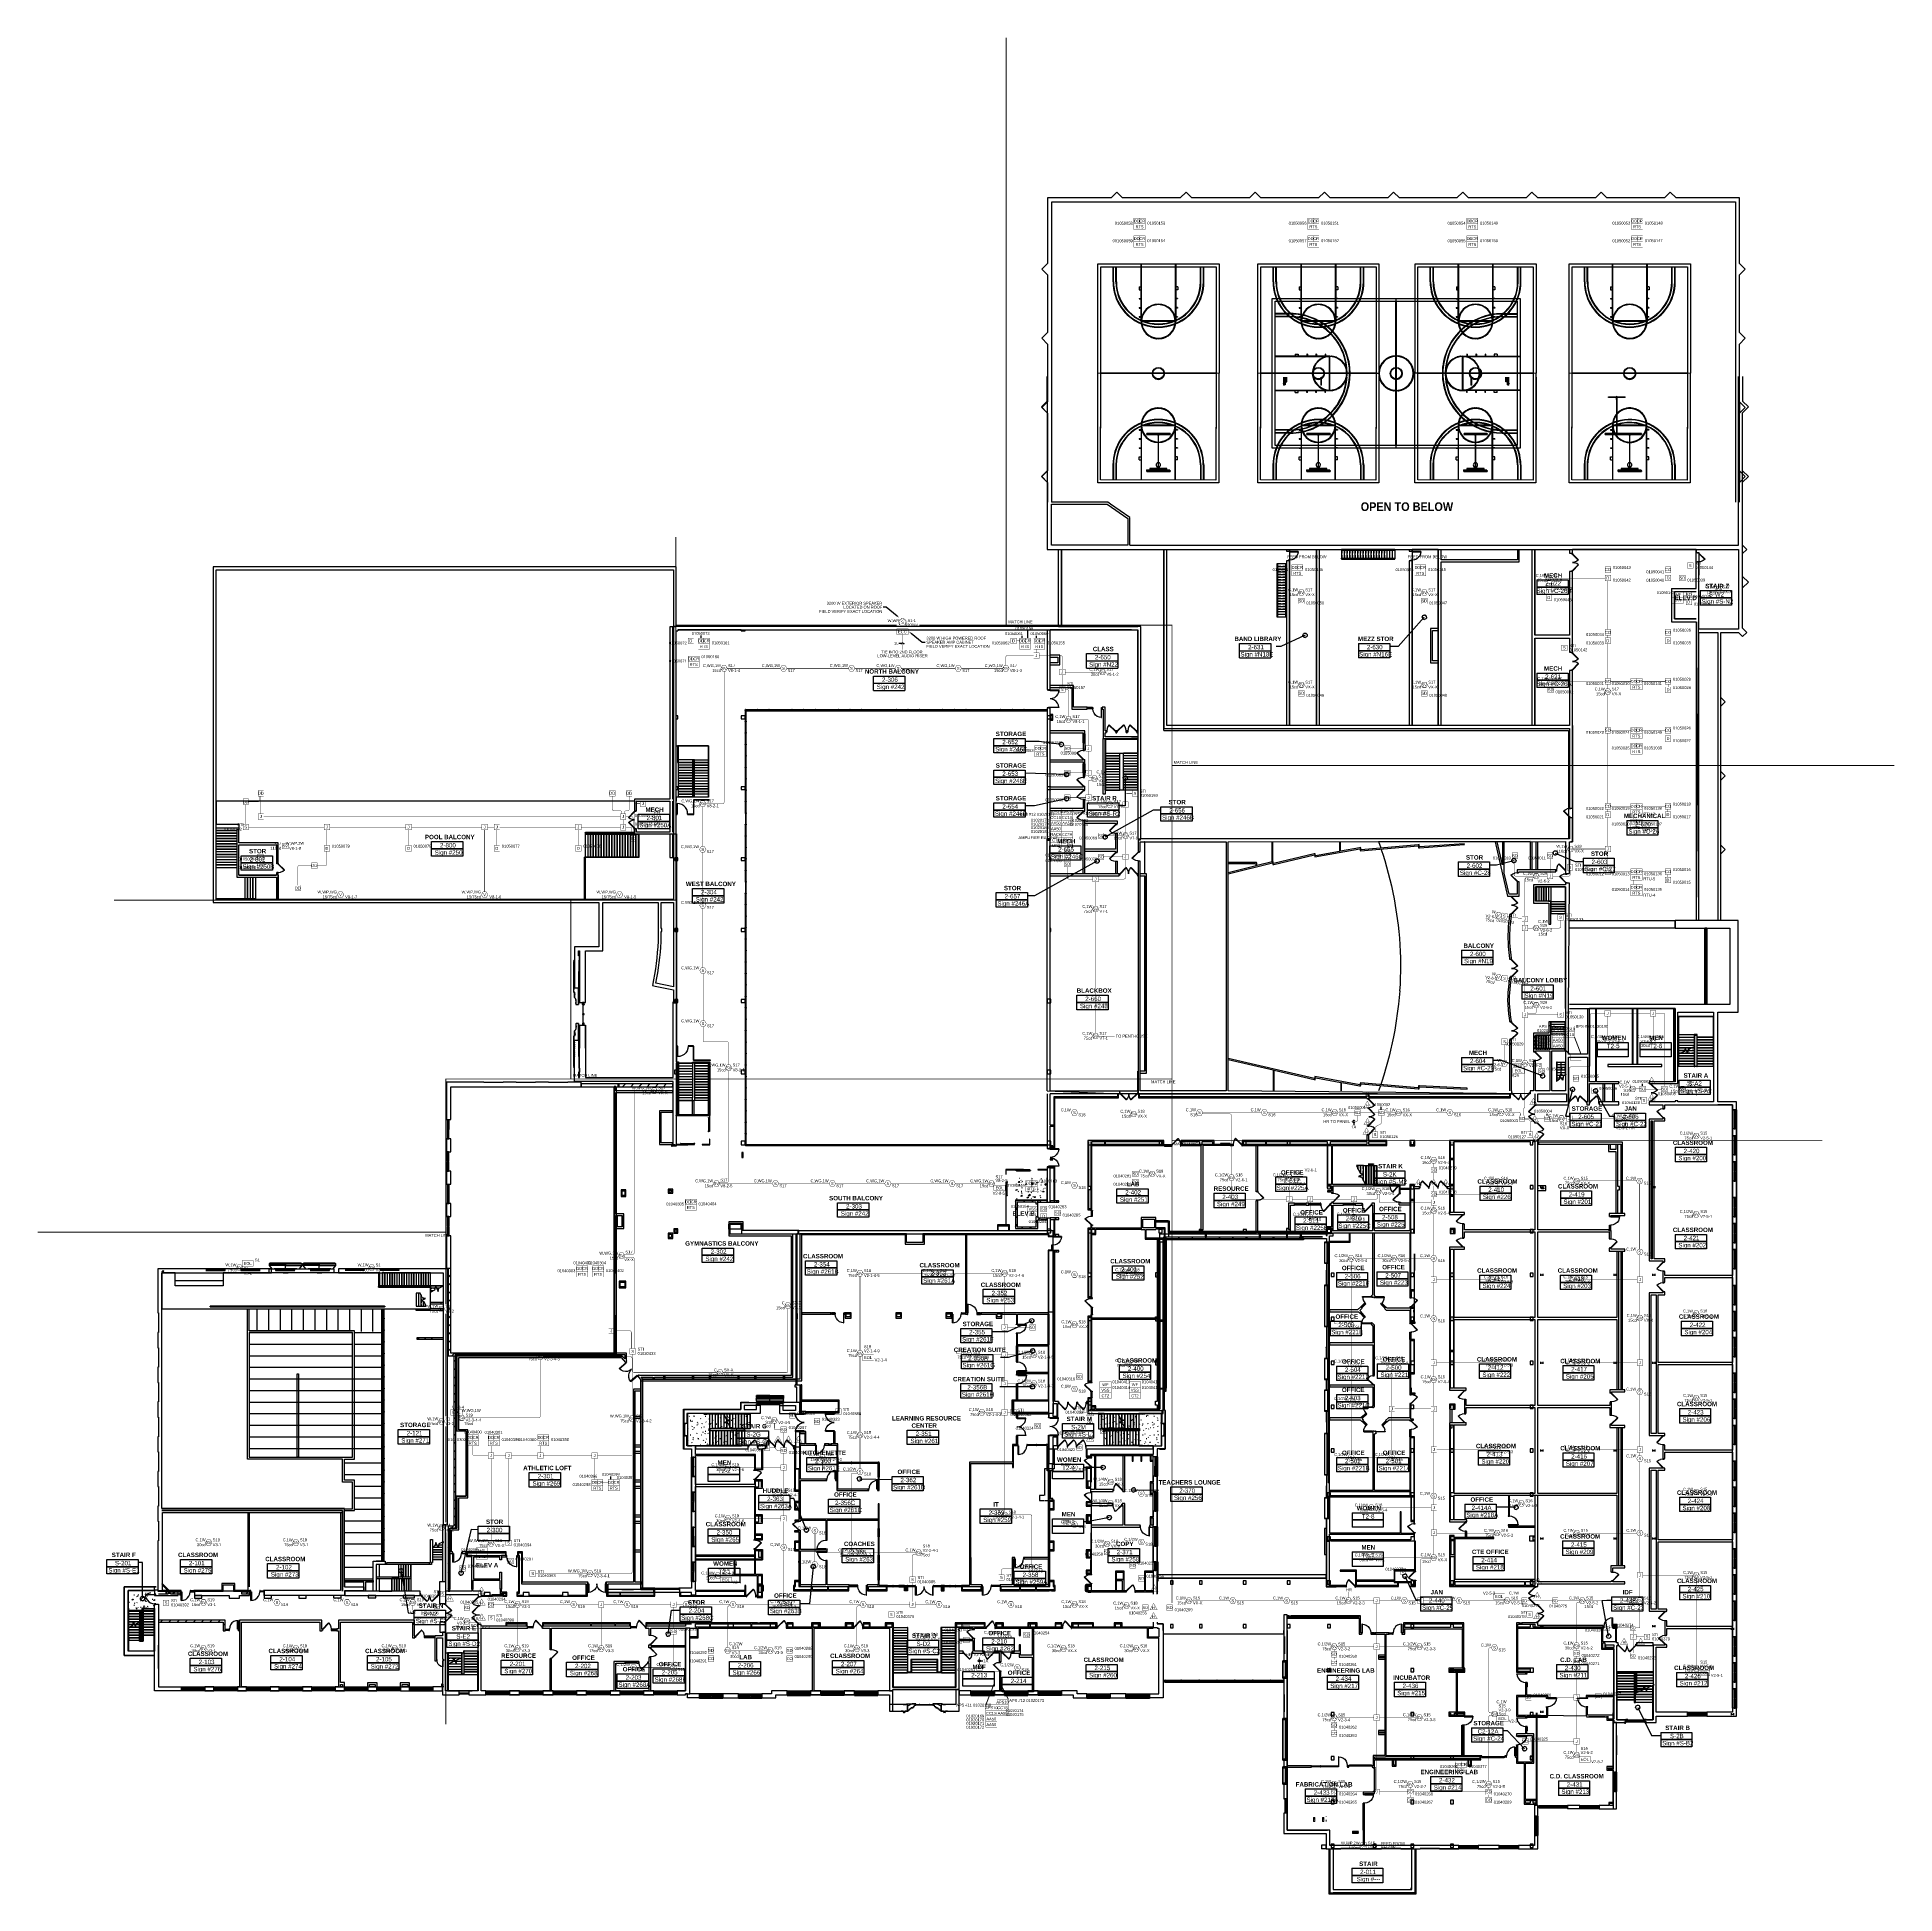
# Model space of a CAD drawing. Header units: inches. Extents: x 9349 to 17082, y 17684 to 25415.
import ezdxf
from ezdxf import colors
from ezdxf.entities.mleader import LeaderData, LeaderLine
from ezdxf.enums import TextEntityAlignment as Align
from ezdxf.math import Vec2, Vec3

# ---------------------------------------------------------------- set-up
doc = ezdxf.new("R2010")
doc.units = ezdxf.units.IN
doc.header["$LTSCALE"] = 0.25
doc.header["$MEASUREMENT"] = 0
for name, color, linetype in [('AMPLIFIER', 1, 'Continuous'), ('BACKGROUND', 8, 'Continuous'), ('CL-TEXT', 3, 'Continuous'), ('CO DETECTOR', 1, 'Continuous'), ('CONDUIT', 6, 'Continuous'), ('DOOR HOLDER', 1, 'Continuous'), ('DUCT DETECTOR', 1, 'Continuous'), ('EOL', 1, 'Continuous'), ('FIRE ALARM PANEL', 1, 'Continuous'), ('HEAT DETECTOR', 1, 'Continuous'), ('JUNCTION BOX', 1, 'Continuous'), ('MONITOR MODULE', 1, 'Continuous'), ('POWER SUPPLY', 1, 'Continuous'), ('PULL STATION', 1, 'Continuous'), ('RELAY MODULES', 1, 'Continuous'), ('REMOTE TEST STATION', 1, 'Continuous'), ('SIGNAL MODULE', 1, 'Continuous'), ('SMOKE DETECTOR', 1, 'Continuous'), ('SPEAKER', 1, 'Continuous'), ('SPEAKER STROBE', 1, 'Continuous'), ('STROBE', 1, 'Continuous'), ('TAMPER SWITCH', 1, 'Continuous'), ('WATERFLOW SWITCH', 1, 'Continuous'), ('WIRE TAG', 3, 'Continuous')]:
    doc.layers.add(name, color=color, linetype=linetype)
doc.layers.add('G-IMPT', color=8, linetype='Continuous', lineweight=9)
doc.styles.add('Arial', font='arial.ttf', dxfattribs={"width": 0.8})
doc.styles.add('Arial_B_2', font='arialbd.ttf', dxfattribs={"width": 0.9, "height": 36})
doc.styles.add('ESSCOE_TEXT', font='arial.ttf', dxfattribs={"width": 0.8, "height": 12})
doc.styles.add('PDF Arial', font='arial.ttf')
doc.styles.add('PDF Arial Bold', font='arialbd.ttf')

# ---------------------------------------------------------------- blocks, each defined once
blk = doc.blocks.new('SIGA-278')
at = {"layer": 'PULL STATION', "const_width": 1.3}
blk.add_lwpolyline([(-11.5, -11.7), (-11.5, 11.7), (11.9, 11.7), (11.9, -11.7)], close=True, dxfattribs=at)
at = {"layer": 'PULL STATION', "style": 'Arial', "width": 0.8}
blk.add_text('S', height=12, dxfattribs=at).set_placement((0, 0), align=Align.MIDDLE)
for tag, p in [('ADDRESS', (20.6, 9)), ('ZONE', (20.6, -8.6))]:
    blk.add_attdef(tag, text='', height=12, dxfattribs=at).set_placement(p, align=Align.MIDDLE_LEFT)
blk.add_attdef('SUBSCRIPT', text='', height=12, dxfattribs=at).set_placement((-16.6, -9), align=Align.MIDDLE_RIGHT)
blk = doc.blocks.new('GC-S7')
at = {"layer": 'SPEAKER', "const_width": 1.46}
blk.add_lwpolyline([(13.8, 0.2), (7.1, 11.9), (-6.4, 11.9), (-13.2, 0.2), (-6.4, -11.5), (7.1, -11.5)], close=True, dxfattribs=at)
at = {"layer": 'SPEAKER', "style": 'Arial', "width": 0.8}
blk.add_text('S', height=12, dxfattribs=at).set_placement((0, 0), align=Align.MIDDLE)
for tag, p in [('C', (-15, 11.5)), ('1/2W', (-14.7, -8.8))]:
    blk.add_attdef(tag, text='', height=12, dxfattribs=at).set_placement(p, align=Align.MIDDLE_RIGHT)
blk.add_attdef('Speaker_Circuit', text='', height=12, dxfattribs=at).set_placement((16.8, -8.8), align=Align.MIDDLE_LEFT)
blk = doc.blocks.new('150X-AQN5')
at = {"layer": 'DOOR HOLDER', "const_width": 1.25}
blk.add_lwpolyline([(15.3, -8.8), (0, 17.6), (-15.3, -8.8)], close=True, dxfattribs=at)
at = {"layer": 'DOOR HOLDER', "style": 'Arial', "width": 0.8}
blk.add_text('H', height=12, dxfattribs=at).set_placement((0, 0), align=Align.MIDDLE)
blk.add_attdef('SUBSCRIPT', text='', height=12, dxfattribs=at).set_placement((11.4, 10.5), align=Align.MIDDLE_LEFT)
blk = doc.blocks.new('WATERFLOW SWITCH')
at = {"layer": 'WATERFLOW SWITCH', "const_width": 1.25}
blk.add_lwpolyline([(-23.2, 12.4), (23.6, 12.4), (23.6, -11), (-23.2, -11)], close=True, dxfattribs=at)
at = {"layer": 'WATERFLOW SWITCH', "style": 'Arial', "width": 0.8}
blk.add_text('WF', height=12, dxfattribs=at).set_placement((0, 0), align=Align.MIDDLE)
for tag, p in [('ADDRESS', (28.8, 11.6)), ('ZONE', (29.1, -8.8))]:
    blk.add_attdef(tag, text='', height=12, dxfattribs=at).set_placement(p, align=Align.MIDDLE_LEFT)
blk = doc.blocks.new('SIGA-HRD')
at = {"layer": 'HEAT DETECTOR', "const_width": 1.3}
blk.add_lwpolyline([(-11.5, -11.7), (-11.5, 11.7), (11.9, 11.7), (11.9, -11.7)], close=True, dxfattribs=at)
at = {"layer": 'HEAT DETECTOR', "style": 'Arial', "width": 0.8}
blk.add_text('D', height=12, dxfattribs=at).set_placement((0, 0), align=Align.MIDDLE)
for tag, p in [('ADDRESS', (20.6, 9)), ('ZONE', (20.6, -8.6))]:
    blk.add_attdef(tag, text='', height=12, dxfattribs=at).set_placement(p, align=Align.MIDDLE_LEFT)
blk.add_attdef('SUBSCRIPT', text='', height=12, dxfattribs=at).set_placement((-16.6, -9), align=Align.MIDDLE_RIGHT)
blk = doc.blocks.new('SIGA-COD')
at = {"layer": 'CO DETECTOR', "const_width": 1.3}
blk.add_lwpolyline([(-11.5, -11.7), (-11.5, 11.7), (11.9, 11.7), (11.9, -11.7)], close=True, dxfattribs=at)
at = {"layer": 'CO DETECTOR', "style": 'Arial', "width": 0.8}
blk.add_text('CO', height=12, dxfattribs=at).set_placement((0, 0), align=Align.MIDDLE)
for tag, p in [('ADDRESS', (20.6, 9)), ('ZONE', (20.6, -8.6))]:
    blk.add_attdef(tag, text='', height=12, dxfattribs=at).set_placement(p, align=Align.MIDDLE_LEFT)
blk.add_attdef('SUBSCRIPT', text='', height=12, dxfattribs=at).set_placement((-16.6, -9), align=Align.MIDDLE_RIGHT)
blk = doc.blocks.new('SIGA-CR')
at = {"layer": 'RELAY MODULES', "const_width": 1.3}
blk.add_lwpolyline([(-11.5, -11.7), (-11.5, 11.7), (11.9, 11.7), (11.9, -11.7)], close=True, dxfattribs=at)
at = {"layer": 'RELAY MODULES', "style": 'Arial', "width": 0.8}
blk.add_text('CR', height=12, dxfattribs=at).set_placement((0, 0), align=Align.MIDDLE)
for tag, p in [('ADDRESS', (20.6, 9)), ('ZONE', (20.6, -8.6))]:
    blk.add_attdef(tag, text='', height=12, dxfattribs=at).set_placement(p, align=Align.MIDDLE_LEFT)
blk.add_attdef('SUBSCRIPT', text='', height=12, dxfattribs=at).set_placement((-16.6, -9), align=Align.MIDDLE_RIGHT)
blk = doc.blocks.new('SIGA-SD')
at = {"layer": 'DUCT DETECTOR', "const_width": 1.3}
blk.add_lwpolyline([(-11.5, -11.7), (-11.5, 11.7), (11.9, 11.7), (11.9, -11.7)], close=True, dxfattribs=at)
at = {"layer": 'DUCT DETECTOR', "style": 'Arial', "width": 0.8}
blk.add_text('DD', height=12, dxfattribs=at).set_placement((0, 0), align=Align.MIDDLE)
for tag, p in [('ADDRESS', (20.6, 9)), ('ZONE', (20.6, -8.6))]:
    blk.add_attdef(tag, text='', height=12, dxfattribs=at).set_placement(p, align=Align.MIDDLE_LEFT)
blk.add_attdef('SUBSCRIPT', text='', height=12, dxfattribs=at).set_placement((-16.6, -9), align=Align.MIDDLE_RIGHT)
blk = doc.blocks.new('SD-TRK')
at = {"layer": 'REMOTE TEST STATION', "const_width": 1.25}
blk.add_lwpolyline([(-23.2, 12.4), (23.6, 12.4), (23.6, -11), (-23.2, -11)], close=True, dxfattribs=at)
at = {"layer": 'REMOTE TEST STATION', "style": 'Arial', "width": 0.8}
blk.add_text('RTS', height=12, dxfattribs=at).set_placement((0, 0), align=Align.MIDDLE)
blk.add_attdef('DD_NUMBER', text='', height=12, dxfattribs=at).set_placement((29.5, 10.2), align=Align.MIDDLE_LEFT)
blk = doc.blocks.new('G1-VM')
at = {"layer": 'STROBE', "const_width": 1.46}
blk.add_lwpolyline([(13.8, 0.2), (7.1, 11.9), (-6.4, 11.9), (-13.2, 0.2), (-6.4, -11.5), (7.1, -11.5)], close=True, dxfattribs=at)
at = {"layer": 'STROBE', "style": 'Arial', "width": 0.8}
blk.add_text('V', height=12, dxfattribs=at).set_placement((0, 0), align=Align.MIDDLE)
for tag, p in [('W', (-12.9, 11.5)), ('CANDELA', (-12.6, -8.8))]:
    blk.add_attdef(tag, text='', height=12, dxfattribs=at).set_placement(p, align=Align.MIDDLE_RIGHT)
blk.add_attdef('Visual_Circuit', text='', height=12, dxfattribs=at).set_placement((16.8, -8.8), align=Align.MIDDLE_LEFT)
blk = doc.blocks.new('CS405-7A-T WITH LKW-1')
at = {"layer": 'STROBE', "const_width": 1.46}
blk.add_lwpolyline([(13.8, 0.2), (7.1, 11.9), (-6.4, 11.9), (-13.2, 0.2), (-6.4, -11.5), (7.1, -11.5)], close=True, dxfattribs=at)
at = {"layer": 'STROBE', "style": 'Arial', "width": 0.8}
blk.add_text('V', height=12, dxfattribs=at).set_placement((0, 0), align=Align.MIDDLE)
for tag, p in [('W-WP', (-15, 11.5)), ('15/75CD', (-14.7, -8.8))]:
    blk.add_attdef(tag, text='', height=12, dxfattribs=at).set_placement(p, align=Align.MIDDLE_RIGHT)
blk.add_attdef('Visual_Circuit', text='', height=12, dxfattribs=at).set_placement((19.5, -8.8), align=Align.MIDDLE_LEFT)
blk = doc.blocks.new('90080A-801-04-L')
at = {"layer": 'SPEAKER', "const_width": 1.1}
blk.add_lwpolyline([(15.2, 4.9), (0, 15.9), (-15.2, 4.9), (-9.4, -12.9), (9.4, -12.9)], close=True, dxfattribs=at)
at = {"layer": 'SPEAKER STROBE'}
for points in [[(-17.5, 2.9, 0.626, 0.626, 0), (-12.3, -4, 0.626, 0.626, 0), (-12.6, -12.3, 0.723, 0.723, 0)], [(-2.9, 17.4, 0.626, 0.626, 0), (-7.6, 10.4, 0.626, 0.626, 0), (-15.8, 8, 0.723, 0.723, 0)], [(15.8, 8, 0.626, 0.626, 0), (7.6, 10.4, 0.626, 0.626, 0), (2.9, 17.4, 0.723, 0.723, 0)], [(12.5, -12.7, 0.626, 0.626, 0), (12.3, -4, 0.626, 0.626, 0), (17.4, 2.4, 0.723, 0.723, 0)], [(-8, -15.8, 0.626, 0.626, 0), (0, -12.9, 0.626, 0.626, 0), (8, -15.8, 0.723, 0.723, 0)]]:
    blk.add_lwpolyline(points, format="xyseb", close=True, dxfattribs=at)
at = {"layer": 'SPEAKER', "style": 'Arial', "width": 0.8}
blk.add_text('S', height=12, dxfattribs=at).set_placement((0, 0), align=Align.MIDDLE)
blk.add_attdef('Speaker_Circuit', text='', height=12, dxfattribs=at).set_placement((21.1, 6.6), align=Align.MIDDLE_LEFT)
blk.add_attdef('250W', text='', height=12, dxfattribs=at).set_placement((55.6, -11.8), align=Align.MIDDLE_RIGHT)
blk = doc.blocks.new('WP 757-8A-RS70 WITH LKW-1')
at = {"layer": 'SPEAKER STROBE', "const_width": 1.3}
blk.add_lwpolyline([(-11.5, -11.7), (-11.5, 11.7), (11.9, 11.7), (11.9, -11.7)], close=True, dxfattribs=at)
at = {"layer": 'SPEAKER STROBE', "style": 'Arial', "width": 0.8}
blk.add_text('SV', height=12, dxfattribs=at).set_placement((0, 0), align=Align.MIDDLE)
for tag, p in [('W-WP', (-16.9, 11.3)), ('110CD', (-16.6, -9)), ('2W', (-16.6, -29.4))]:
    blk.add_attdef(tag, text='', height=12, dxfattribs=at).set_placement(p, align=Align.MIDDLE_RIGHT)
for tag, p in [('Speaker_Circuit', (17.5, 11.3)), ('Visual_Circuit', (17.5, -9))]:
    blk.add_attdef(tag, text='', height=12, dxfattribs=at).set_placement(p, align=Align.MIDDLE_LEFT)
blk = doc.blocks.new('G4-S7VM')
at = {"layer": 'SPEAKER STROBE', "const_width": 1.46}
blk.add_lwpolyline([(13.8, 0.2), (7.1, 11.9), (-6.4, 11.9), (-13.2, 0.2), (-6.4, -11.5), (7.1, -11.5)], close=True, dxfattribs=at)
at = {"layer": 'SPEAKER STROBE', "style": 'Arial', "width": 0.8}
blk.add_text('SV', height=12, dxfattribs=at).set_placement((0, 0), align=Align.MIDDLE)
for tag, p in [('W', (-12.9, 11.5)), ('CANDELA', (-12.6, -8.8)), ('1/2W', (-12.6, -29.2))]:
    blk.add_attdef(tag, text='', height=12, dxfattribs=at).set_placement(p, align=Align.MIDDLE_RIGHT)
for tag, p in [('Speaker_Circuit', (16.8, 11.5)), ('Visual_Circuit', (16.8, -8.8))]:
    blk.add_attdef(tag, text='', height=12, dxfattribs=at).set_placement(p, align=Align.MIDDLE_LEFT)
blk = doc.blocks.new('SIGA-RM1')
at = {"layer": 'MONITOR MODULE', "const_width": 1.25}
blk.add_lwpolyline([(-23.2, 12.4), (23.6, 12.4), (23.6, -11), (-23.2, -11)], close=True, dxfattribs=at)
at = {"layer": 'MONITOR MODULE', "style": 'Arial', "width": 0.8}
blk.add_text('RM1', height=12, dxfattribs=at).set_placement((0, 0), align=Align.MIDDLE)
blk = doc.blocks.new('SIGA-CT2')
at = {"layer": 'MONITOR MODULE', "const_width": 1.25}
blk.add_lwpolyline([(-23.2, 12.4), (23.6, 12.4), (23.6, -11), (-23.2, -11)], close=True, dxfattribs=at)
at = {"layer": 'MONITOR MODULE', "style": 'Arial', "width": 0.8}
blk.add_text('CT2', height=12, dxfattribs=at).set_placement((0, 0), align=Align.MIDDLE)
blk = doc.blocks.new('SIGA-CC2A')
at = {"layer": 'SIGNAL MODULE', "const_width": 1.25}
blk.add_lwpolyline([(-23.4, 11.7), (23.4, 11.7), (23.4, -11.7), (-23.4, -11.7)], close=True, dxfattribs=at)
at = {"layer": 'SIGNAL MODULE', "style": 'Arial', "width": 0.8}
blk.add_text('CC2A', height=11.4, dxfattribs=at).set_placement((-0.2, -0.7), align=Align.MIDDLE)
blk.add_attdef('ADDRESS', text='', height=12, dxfattribs=at).set_placement((29.3, 9.5), align=Align.MIDDLE_LEFT)
blk = doc.blocks.new('MR201-C')
at = {"layer": 'RELAY MODULES', "const_width": 1.25}
blk.add_lwpolyline([(-23.2, 12.4), (23.6, 12.4), (23.6, -11), (-23.2, -11)], close=True, dxfattribs=at)
at = {"layer": 'RELAY MODULES', "style": 'Arial', "width": 0.8}
blk.add_text('MR2', height=12, dxfattribs=at).set_placement((0, 0), align=Align.MIDDLE)
blk = doc.blocks.new('WIRE TAG RIGHT')
at = {"layer": 'WIRE TAG', "color": 6}
blk.add_line((5.8, 0), (14.6, 0), dxfattribs=at)
blk.add_ellipse((0, 0), major_axis=(5.77, 0), ratio=0.473684, start_param=5.083251, end_param=10.570968, dxfattribs=at)
at = {"layer": 'WIRE TAG', "style": 'Arial', "width": 0.8}
blk.add_attdef('WIRE#', text='', height=12, dxfattribs=at).set_placement((16.7, 0), align=Align.MIDDLE_LEFT)
blk = doc.blocks.new('WIRE TAG BOTTOM')
at = {"layer": 'WIRE TAG', "color": 6}
blk.add_line((0, -5.8), (0, -14.6), dxfattribs=at)
at = {"layer": 'WIRE TAG', "color": 6, "extrusion": (0, 0, -1)}
blk.add_ellipse((0, 0), major_axis=(0, 5.77), ratio=0.473684, start_param=1.941658, end_param=7.429375, dxfattribs=at)
at = {"layer": 'WIRE TAG', "style": 'Arial', "width": 0.8}
blk.add_attdef('WIRE#', text='', height=12, dxfattribs=at).set_placement((0, -23), align=Align.MIDDLE_CENTER)
blk = doc.blocks.new('WIRE TAG LEFT')
at = {"layer": 'WIRE TAG', "color": 6}
blk.add_line((-5.8, 0), (-14.6, 0), dxfattribs=at)
at = {"layer": 'WIRE TAG', "color": 6, "extrusion": (0, 0, -1)}
blk.add_ellipse((0, 0), major_axis=(5.77, 0), ratio=0.473684, start_param=1.941658, end_param=7.429375, dxfattribs=at)
at = {"layer": 'WIRE TAG', "style": 'Arial', "width": 0.8}
blk.add_attdef('WIRE#', text='', height=12, dxfattribs=at).set_placement((-16.4, 0.7), align=Align.MIDDLE_RIGHT)
blk = doc.blocks.new('SE_ENG_Bandsaw - ENG-Bandsaw_dwg_Group_6-13024900-FA-LEVEL 2-AREA C')
at = {"layer": 'G-IMPT'}
for p, q in [((0, 0.1), (0, 0.2)), ((0, 0.1), (0, 0.2)), ((0, 0.1), (1.5, 0.1)), ((1.5, 0.1), (0, 0.1)), ((0, 0), (0, 0.1)), ((0, 0.1), (0, 0)), ((1.4, 0), (0, 0)), ((1.4, 0.1), (1.4, 0)), ((1.4, 0), (1.4, 0.1)), ((1.5, 0.1), (1.5, 0.2)), ((1.5, 0.2), (1.5, 0.1)), ((21.5, 0.1), (21.5, 0.2)), ((21.5, 0.1), (23, 0.1)), ((21.5, 0.1), (21.5, 0)), ((22.9, 0.1), (22.9, 0)), ((23, 0.2), (23, 0.1)), ((22.9, 0.1), (22.9, 0)), ((1.4, 0), (0, 0)), ((21.5, 0), (22.9, 0))]:
    blk.add_line(p, q, dxfattribs=at)
at = {"layer": 'G-IMPT', "flags": 128}
for points in [[(23, 0.2), (23, 0.1), (21.5, 0.1), (21.5, 0.2)], [(21.5, 0.1), (21.5, 0), (22.9, 0)]]:
    blk.add_lwpolyline(points, dxfattribs=at)
blk = doc.blocks.new('SE_ENG_Bandsaw - ENG-Bandsaw_dwg_Group_2-13024901-FA-LEVEL 2-AREA C')
at = {"layer": 'G-IMPT'}
for p, q in [((1.4, 1.6), (1.4, 1.5)), ((1.4, 1.6), (1.4, 1.5)), ((1.4, 1.5), (1.5, 1.5)), ((1.5, 1.5), (1.4, 1.5)), ((1.5, 1.6), (1.5, 1.5)), ((1.5, 1.6), (1.5, 1.5)), ((1.6, 1.5), (1.5, 1.5)), ((1.8, 1.5), (1.5, 1.5)), ((1.6, 1.6), (1.6, 1.5)), ((1.6, 1.6), (1.6, 1.5)), ((1.7, 1.5), (1.6, 1.5)), ((1.7, 1.6), (1.7, 1.5)), ((1.7, 1.6), (1.7, 1.5)), ((1.7, 1.6), (1.7, 1.5)), ((1.7, 1.6), (1.7, 1.5)), ((1.7, 1.5), (1.7, 1.5)), ((1.7, 1.5), (1.7, 1.5)), ((1.8, 1.6), (1.8, 1.5)), ((1.8, 1.6), (1.8, 1.5)), ((1.8, 1.5), (2.2, 1.5)), ((2.2, 1.5), (1.8, 1.5)), ((1.9, 1.6), (1.9, 1.5)), ((1.9, 1.5), (1.9, 1.5)), ((1.9, 1.5), (1.9, 1.5)), ((2.2, 1.6), (2.2, 1.5)), ((2.2, 1.6), (2.2, 1.5)), ((2.2, 1.6), (2.2, 1.5)), ((2.2, 1.6), (2.2, 1.5)), ((2.2, 1.5), (2.2, 1.5)), ((2.2, 1.5), (2.3, 1.5)), ((2.7, 1.5), (2.2, 1.5)), ((2.3, 1.6), (2.3, 1.5)), ((2.3, 1.6), (2.3, 1.5)), ((2.3, 1), (2.3, 1.5)), ((2.4, 1.5), (2.3, 1.5)), ((2.3, 1), (4.7, 1)), ((2.4, 1.6), (2.4, 1.5)), ((2.4, 1.6), (2.4, 1.5)), ((2.4, 1.5), (2.5, 1.5)), ((2.5, 1.6), (2.5, 1.5)), ((2.5, 1.6), (2.5, 1.5)), ((2.5, 1.6), (2.5, 1.5)), ((2.5, 1.6), (2.5, 1.5)), ((2.5, 1.5), (2.5, 1.5)), ((2.6, 1.5), (2.5, 1.5)), ((2.6, 1.6), (2.6, 1.5)), ((2.6, 1.6), (2.6, 1.5)), ((2.6, 1.6), (2.6, 1.5)), ((2.6, 1.6), (2.6, 1.5)), ((2.7, 1.5), (2.6, 1.5)), ((2.6, 1.5), (2.6, 1.5)), ((2.7, 1.6), (2.7, 1.5)), ((2.7, 1.6), (2.7, 1.5)), ((2.7, 1.6), (2.7, 1.5)), ((2.7, 1.6), (2.7, 1.5)), ((2.7, 1.6), (2.7, 1.5)), ((3.3, 1.5), (2.7, 1.5)), ((2.7, 1.5), (2.7, 1.5)), ((2.7, 1.5), (2.7, 1.5)), ((2.7, 1.5), (2.7, 1.5)), ((3.3, 1.5), (2.7, 1.5)), ((3.3, 1.6), (3.3, 1.5)), ((3.3, 1.6), (3.3, 1.5)), ((3.3, 1.6), (3.3, 1.5)), ((3.3, 1.6), (3.3, 1.5)), ((3.3, 1.5), (3.3, 1.5)), ((3.3, 1.5), (3.4, 1.5)), ((3.9, 1.5), (3.3, 1.5)), ((3.4, 1.6), (3.4, 1.5)), ((3.4, 1.6), (3.4, 1.5)), ((3.4, 1.6), (3.4, 1.5)), ((3.4, 1.6), (3.4, 1.5)), ((3.5, 1.5), (3.4, 1.5)), ((3.4, 1.5), (3.4, 1.5)), ((3.5, 1.6), (3.5, 1.5)), ((3.5, 1.6), (3.5, 1.5)), ((3.6, 1.5), (3.5, 1.5)), ((3.6, 1.6), (3.6, 1.5)), ((3.6, 1.6), (3.6, 1.5)), ((3.7, 1.5), (3.6, 1.5)), ((3.7, 1.6), (3.7, 1.5)), ((3.7, 1.6), (3.7, 1.5)), ((3.7, 1.6), (3.7, 1.5)), ((3.7, 1.6), (3.7, 1.5)), ((3.8, 1.5), (3.7, 1.5)), ((3.7, 1.5), (3.7, 1.5)), ((3.8, 1.6), (3.8, 1.5)), ((3.8, 1.6), (3.8, 1.5)), ((3.8, 1.5), (3.9, 1.5)), ((3.9, 1.6), (3.9, 1.5)), ((3.9, 1.6), (3.9, 1.5)), ((3.9, 1.6), (3.9, 1.5)), ((3.9, 1.6), (3.9, 1.5)), ((3.9, 1.6), (3.9, 1.5)), ((3.9, 1.6), (3.9, 1.5)), ((3.9, 1.6), (3.9, 1.5)), ((3.9, 1.6), (3.9, 1.5)), ((4.6, 1.5), (3.9, 1.5)), ((3.9, 1.5), (3.9, 1.5)), ((3.9, 1.5), (3.9, 1.5)), ((3.9, 1.5), (3.9, 1.5)), ((4.6, 1.5), (3.9, 1.5)), ((4.4, 0), (4.4, 1)), ((4.4, 1), (4.4, 1)), ((4.4, 1), (4.4, 1)), ((4.4, 1), (4.4, 0)), ((4.4, 1), (4.4, 0)), ((4.4, 1), (4.4, 0)), ((4.5, 0), (4.5, 1)), ((4.5, 1), (4.5, 0)), ((4.5, 1), (4.5, 0)), ((4.5, 1), (4.5, 0)), ((4.6, 1.6), (4.6, 1.5)), ((4.6, 1.6), (4.6, 1.5)), ((4.6, 1.6), (4.6, 1.5)), ((4.6, 1.6), (4.6, 1.5)), ((4.6, 1.6), (4.6, 1.5)), ((4.6, 1.6), (4.6, 1.5)), ((4.6, 1.6), (4.6, 1.5)), ((4.6, 1.5), (4.6, 1.5)), ((4.6, 1.5), (4.6, 1.5)), ((4.6, 1.5), (4.7, 1.5)), ((4.6, 1.5), (4.6, 1.5)), ((5.2, 1.5), (4.6, 1.5)), ((4.6, 1), (4.6, 0)), ((4.6, 1), (4.6, 0)), ((4.7, 1.6), (4.7, 1.5)), ((4.7, 1.6), (4.7, 1.5)), ((4.7, 1.6), (4.7, 1.5)), ((4.7, 1.6), (4.7, 1.5)), ((4.8, 1.5), (4.7, 1.5)), ((4.7, 1.5), (4.7, 1.5)), ((4.7, 1.5), (4.7, 1)), ((4.7, 1), (4.7, 1.5)), ((4.7, 1), (5.6, 1)), ((4.7, 1), (4.7, 0)), ((5.6, 1), (4.7, 1)), ((4.7, 1), (4.7, 0)), ((4.8, 1.6), (4.8, 1.5)), ((4.8, 1.6), (4.8, 1.5)), ((4.9, 1.5), (4.8, 1.5)), ((4.8, 0), (4.8, 1)), ((4.8, 1), (4.8, 0)), ((4.9, 1.6), (4.9, 1.5)), ((4.9, 1.6), (4.9, 1.5)), ((4.9, 1.6), (4.9, 1.5)), ((4.9, 1.6), (4.9, 1.5)), ((4.9, 1.5), (4.9, 1.5)), ((5, 1.5), (4.9, 1.5)), ((4.9, 1), (4.9, 0)), ((4.9, 1), (4.9, 0)), ((5, 1.6), (5, 1.5)), ((5, 1.6), (5, 1.5)), ((5.1, 1.5), (5, 1.5)), ((5, 1), (5, 0)), ((5, 1), (5, 0)), ((5.1, 1.6), (5.1, 1.5)), ((5.1, 1.6), (5.1, 1.5)), ((5.1, 1.6), (5.1, 1.5)), ((5.1, 1.6), (5.1, 1.5)), ((5.2, 1.5), (5.1, 1.5)), ((5.1, 1.5), (5.1, 1.5)), ((5.1, 0), (5.1, 1)), ((5.1, 1), (5.1, 0)), ((5.1, 1), (5.1, 0)), ((5.1, 1), (5.1, 0)), ((5.2, 1.6), (5.2, 1.5)), ((5.2, 1.6), (5.2, 1.5)), ((5.7, 1.5), (5.2, 1.5)), ((5.7, 1.5), (5.2, 1.5)), ((5.2, 1), (5.2, 1)), ((5.2, 1), (5.2, 0)), ((5.2, 0), (5.2, 1)), ((5.2, 1), (5.2, 0)), ((5.2, 1), (5.2, 0)), ((5.6, 1.6), (5.6, 1.5)), ((5.6, 1), (5.6, 1.5)), ((5.6, 1.5), (5.6, 1.5)), ((5.6, 1.5), (5.6, 1.5)), ((5.6, 1.5), (5.6, 1)), ((5.7, 1.6), (5.7, 1.5)), ((5.7, 1.6), (5.7, 1.5)), ((5.7, 1.5), (5.6, 1.5)), ((5.7, 1.5), (5.8, 1.5)), ((6.1, 1.5), (5.7, 1.5)), ((5.8, 1.6), (5.8, 1.5)), ((5.8, 1.6), (5.8, 1.5)), ((5.8, 1.6), (5.8, 1.5)), ((5.8, 1.6), (5.8, 1.5)), ((5.8, 1.5), (5.8, 1.5)), ((5.9, 1.5), (5.8, 1.5)), ((5.9, 1.6), (5.9, 1.5)), ((5.9, 1.6), (5.9, 1.5)), ((6, 1.5), (5.9, 1.5)), ((6, 1.6), (6, 1.5)), ((6, 1.6), (6, 1.5)), ((6, 1.6), (6, 1.5)), ((6, 1.6), (6, 1.5)), ((6, 1.5), (6, 1.5)), ((6, 1.5), (6.1, 1.5)), ((6.1, 1.6), (6.1, 1.5)), ((6.1, 1.6), (6.1, 1.5)), ((6.1, 1.5), (6.4, 1.5)), ((6.4, 1.5), (6.1, 1.5)), ((6.2, 1.6), (6.2, 1.5)), ((6.2, 1.5), (6.2, 1.5)), ((6.4, 1.5), (6.3, 1.5)), ((6.4, 1.6), (6.4, 1.5)), ((6.4, 1.6), (6.4, 1.5)), ((6.4, 1.6), (6.4, 1.5)), ((6.4, 1.6), (6.4, 1.5)), ((6.4, 1.6), (6.4, 1.5)), ((6.4, 1.6), (6.4, 1.5)), ((6.4, 1.5), (6.4, 1.5)), ((6.4, 1.5), (6.4, 1.5)), ((4.5, 0), (4.4, 0)), ((4.4, 0), (4.4, 0)), ((4.4, 0), (4.4, 0)), ((4.5, 0), (4.5, 0)), ((4.5, 0), (4.6, 0)), ((4.7, 0), (4.6, 0)), ((4.8, 0), (4.7, 0)), ((4.8, 0), (4.9, 0)), ((5, 0), (4.9, 0)), ((5.1, 0), (5, 0)), ((5.1, 0), (5.1, 0)), ((5.2, 0), (5.1, 0)), ((5.2, 0), (5.2, 0)), ((5.2, 0), (5.2, 0))]:
    blk.add_line(p, q, dxfattribs=at)
at = {"layer": 'G-IMPT', "flags": 128}
blk.add_lwpolyline([(4.7, 1), (2.3, 1), (2.3, 1.5)], dxfattribs=at)
blk = doc.blocks.new('SE_ENG_Bandsaw - ENG-Bandsaw_dwg_Group_4-13024904-FA-LEVEL 2-AREA C')
blk.add_blockref('SE_ENG_Bandsaw - ENG-Bandsaw_dwg_Group_2-13024901-FA-LEVEL 2-AREA C', (0, 0))
blk = doc.blocks.new('SE_ENG_Bandsaw - ENG-Bandsaw_dwg_Group_9-13024905-FA-LEVEL 2-AREA C')
at = {"layer": 'G-IMPT'}
for p, q in [((0, 1.6), (0, 1.2)), ((0, 1.6), (0.1, 1.5)), ((0.1, 1.5), (0, 1.6)), ((0.1, 1.2), (0, 1.2)), ((0, 1.2), (0.1, 1.2)), ((0.1, 1), (0, 0.9)), ((0.1, 1), (0, 0.9)), ((0.2, 0.6), (0, 0.9)), ((0.1, 1.5), (0.3, 1.8)), ((0.1, 1.2), (0.1, 1)), ((0.4, 2.1), (0.2, 1.9)), ((0.3, 1.8), (0.2, 1.9)), ((0.3, 1.8), (0.2, 1.9)), ((0.2, 0.6), (0.3, 0.7)), ((0.2, 0.6), (0.3, 0.7)), ((0.4, 0.4), (0.3, 0.7)), ((0.4, 2.1), (0.7, 2.2)), ((0.4, 2.1), (0.4, 2.1)), ((0.4, 2.1), (0.4, 2.1)), ((0.6, 0.2), (0.4, 0.4)), ((0.4, 0.4), (0.4, 0.4)), ((0.4, 0.4), (0.4, 0.4)), ((0.6, 2.3), (0.9, 2.5)), ((0.6, 2.3), (0.7, 2.2)), ((0.6, 2.3), (0.7, 2.2)), ((0.7, 0.3), (0.6, 0.2)), ((0.6, 0.2), (0.7, 0.3)), ((1, 0.1), (0.7, 0.3)), ((0.9, 2.5), (1, 2.4)), ((0.9, 2.5), (1, 2.4)), ((1, 0.1), (0.9, 0)), ((0.9, 0), (1, 0.1)), ((0.9, 0), (1.2, 0)), ((1, 2.4), (1.2, 2.4)), ((1.2, 2.5), (1.6, 2.5)), ((1.2, 2.5), (1.2, 2.4)), ((1.2, 2.4), (1.2, 2.5)), ((1.2, 0.1), (1.2, 0)), ((1.5, 0.1), (1.2, 0.1)), ((1.2, 0), (1.2, 0.1)), ((1.6, 2.5), (1.5, 2.4)), ((1.5, 2.4), (1.6, 2.5)), ((1.8, 2.2), (1.5, 2.4)), ((1.6, 0), (1.5, 0.1)), ((1.5, 0.1), (1.6, 0)), ((1.9, 0.2), (1.6, 0)), ((1.9, 2.3), (1.8, 2.2)), ((1.8, 2.2), (1.9, 2.3)), ((2.1, 0.4), (1.8, 0.3)), ((1.8, 0.3), (1.9, 0.2)), ((1.8, 0.3), (1.9, 0.2)), ((1.9, 2.3), (2.1, 2.1)), ((2.2, 1.8), (2.1, 2.1)), ((2.1, 2.1), (2.1, 2.1)), ((2.1, 2.1), (2.1, 2.1)), ((2.3, 0.6), (2.1, 0.4)), ((2.1, 0.4), (2.1, 0.4)), ((2.1, 0.4), (2.1, 0.4)), ((2.2, 1.8), (2.3, 1.9)), ((2.2, 1.8), (2.3, 1.9)), ((2.4, 1), (2.2, 0.7)), ((2.2, 0.7), (2.3, 0.6)), ((2.3, 0.6), (2.2, 0.7)), ((2.3, 1.9), (2.5, 1.6)), ((2.5, 1.6), (2.4, 1.5)), ((2.4, 1.5), (2.5, 1.6)), ((2.4, 1.5), (2.4, 1.2)), ((2.4, 1.2), (2.5, 1.2)), ((2.5, 1.2), (2.4, 1.2)), ((2.5, 0.9), (2.4, 1)), ((2.4, 1), (2.5, 0.9)), ((2.5, 1.2), (2.5, 0.9))]:
    blk.add_line(p, q, dxfattribs=at)
for radius, start, end in [(1.25, 165, 180), (1.25, 165, 180), (1.25, 195, 210), (1.25, 195, 210), (1.14, 150, 165), (1.14, 150, 165), (1.14, 180, 195), (1.14, 180, 195), (1.25, 135, 150), (1.25, 135, 150), (1.14, 210, 225), (1.14, 210, 225), (1.14, 120, 135), (1.14, 120, 135), (1.25, 225, 240), (1.25, 225, 240), (1.25, 105, 120), (1.25, 105, 120), (1.14, 240, 255), (1.14, 240, 255), (1.25, 255, 270), (1.25, 255, 270), (1.14, 90, 105), (1.14, 90, 105), (1.25, 75, 90), (1.25, 75, 90), (1.14, 270, 285), (1.14, 270, 285), (1.14, 60, 75), (1.14, 60, 75), (1.25, 285, 300), (1.25, 285, 300), (1.14, 300, 315), (1.14, 300, 315), (1.25, 45, 60), (1.25, 45, 60), (1.14, 30, 45), (1.14, 30, 45), (1.25, 315, 330), (1.25, 315, 330), (1.14, 330, 345), (1.14, 330, 345), (1.25, 15, 30), (1.25, 15, 30), (1.14, 360, 15), (1.14, 360, 15), (1.25, 345, 0), (1.25, 345, 0)]:
    blk.add_arc((1.2, 1.2), radius, start, end, dxfattribs=at)
blk = doc.blocks.new('SE_ENG_Bandsaw - ENG-Bandsaw_dwg_Group_12-13024906-FA-LEVEL 2-AREA C')
at = {"layer": 'G-IMPT'}
for p, q in [((1.6, 0), (1.6, 0)), ((1.6, 0), (1.6, 0)), ((1.6, 0), (1.6, 0)), ((1.6, 0), (1.6, 0)), ((1.6, 0), (1.6, 0)), ((1.6, 0), (1.6, 0)), ((1.6, 0), (1.6, 0)), ((1.6, 0), (1.6, 0)), ((1.6, 0), (1.6, 0)), ((1.6, 0), (1.6, 0)), ((1.6, 0), (1.6, 0)), ((1.6, 0), (1.8, 0)), ((1.7, 0), (1.7, 0)), ((1.7, 0), (1.7, 0)), ((1.7, 0), (1.7, 0)), ((1.7, 0), (1.7, 0)), ((1.7, 0), (1.7, 0)), ((1.7, 0), (1.7, 0)), ((1.7, 0), (1.7, 0)), ((1.7, 0), (1.7, 0)), ((1.7, 0), (1.7, 0)), ((1.7, 0), (1.7, 0)), ((1.7, 0), (1.7, 0)), ((1.7, 0), (1.7, 0)), ((1.7, 0), (1.7, 0)), ((1.7, 0), (1.8, 0)), ((1.8, 0), (1.8, 0)), ((1.8, 0), (1.8, 0)), ((1.8, 0), (1.8, 0)), ((1.8, 0), (1.8, 0)), ((1.8, 0), (1.8, 0)), ((1.8, 0), (1.8, 0)), ((1.8, 0), (1.8, 0)), ((1.8, 0), (1.8, 0)), ((1.8, 0), (1.8, 0)), ((1.8, 0), (1.8, 0)), ((1.8, 0), (1.8, 0)), ((1.8, 0), (1.8, 0)), ((1.8, 0), (1.8, 0)), ((14.8, 0), (14.8, 0)), ((14.8, 0), (14.8, 0)), ((14.8, 0), (14.8, 0)), ((14.8, 0), (14.8, 0)), ((14.8, 0), (14.8, 0)), ((15, 0), (14.8, 0)), ((14.9, 0), (14.9, 0)), ((14.9, 0), (14.9, 0)), ((14.9, 0), (14.9, 0)), ((14.9, 0), (14.9, 0)), ((14.9, 0), (14.9, 0)), ((14.9, 0), (14.9, 0)), ((14.9, 0), (14.9, 0)), ((14.9, 0), (14.9, 0)), ((14.9, 0), (14.9, 0)), ((14.9, 0), (14.9, 0)), ((15, 0), (15, 0)), ((15, 0), (15, 0)), ((15, 0), (15, 0)), ((15, 0), (15, 0)), ((15, 0), (15, 0)), ((15, 0), (15, 0)), ((15, 0), (15, 0)), ((15, 0), (15, 0)), ((15, 0), (15, 0)), ((15, 0), (15, 0)), ((15, 0), (15, 0)), ((15, 0), (15, 0)), ((1.7, 0), (1.6, 0)), ((1.7, 0), (1.6, 0)), ((1.6, 0), (1.6, 0)), ((1.6, 0), (1.6, 0)), ((1.6, 0), (1.6, 0)), ((1.6, 0), (1.6, 0)), ((1.6, 0), (1.6, 0)), ((1.7, 0), (1.7, 0)), ((1.7, 0), (1.7, 0)), ((1.8, 0), (1.7, 0)), ((1.7, 0), (1.7, 0)), ((1.7, 0), (1.7, 0)), ((1.7, 0), (1.7, 0)), ((1.7, 0), (1.8, 0)), ((1.8, 0), (1.8, 0)), ((1.8, 0), (1.8, 0)), ((1.8, 0), (1.8, 0)), ((14.8, 0), (1.8, 0)), ((1.8, 0), (1.8, 0)), ((1.8, 0), (1.8, 0)), ((1.8, 0), (1.8, 0)), ((14.9, 0), (14.8, 0)), ((14.8, 0), (14.8, 0)), ((14.8, 0), (14.8, 0)), ((14.8, 0), (15, 0)), ((14.9, 0), (14.9, 0)), ((14.9, 0), (14.9, 0)), ((15, 0), (14.9, 0)), ((14.9, 0), (14.9, 0)), ((14.9, 0), (14.9, 0)), ((15, 0), (15, 0)), ((15, 0), (15, 0)), ((15, 0), (15, 0)), ((15, 0), (15, 0)), ((15, 0), (15, 0))]:
    blk.add_line(p, q, dxfattribs=at)
at = {"layer": 'G-IMPT', "flags": 128}
for points in [[(1.7, 0), (1.7, 0), (1.6, 0), (1.6, 0)], [(14.8, 0), (1.8, 0), (1.8, 0)], [(15, 0), (14.8, 0), (14.8, 0)]]:
    blk.add_lwpolyline(points, dxfattribs=at)
blk = doc.blocks.new('SE_ENG_Bandsaw - ENG-Bandsaw_dwg_Group_10-13024907-FA-LEVEL 2-AREA C')
at = {"layer": 'G-IMPT'}
for p, q in [((0, 5.5), (0, 5.5)), ((0, 5.5), (0, 0)), ((0, 5.5), (0.1, 5.5)), ((0, 5.5), (0, 0)), ((0, 0), (0, 5.5)), ((0.1, 5.5), (0.1, 5.5)), ((0.1, 5.5), (0.2, 5.5)), ((0.1, 5.5), (0.1, 0)), ((0.1, 5.5), (0.1, 0)), ((0.1, 0), (0.1, 5.5)), ((0.1, 0), (0.1, 5.5)), ((0.2, 5.5), (0.4, 5.5)), ((0.2, 5.5), (0.2, 0)), ((0.2, 0), (0.2, 5.5)), ((0.4, 5.5), (0.5, 5.5)), ((0.4, 5.5), (0.4, 0)), ((0.4, 0), (0.4, 5.5)), ((0.5, 5.5), (0.7, 5.5)), ((0.5, 5.5), (0.5, 0)), ((0.5, 0), (0.5, 5.5)), ((0.7, 5.5), (0.9, 5.5)), ((0.7, 5.5), (0.7, 0)), ((0.7, 0), (0.7, 5.5)), ((0.9, 5.5), (1.1, 5.5)), ((0.9, 5.5), (0.9, 0)), ((0.9, 0), (0.9, 5.5)), ((1.1, 5.5), (1.3, 5.5)), ((1.1, 5.5), (1.1, 0)), ((1.1, 0), (1.1, 5.5)), ((1.3, 5.5), (1.5, 5.5)), ((1.3, 5.5), (1.3, 0)), ((1.3, 0), (1.3, 5.5)), ((1.5, 5.5), (1.7, 5.5)), ((1.5, 5.5), (1.5, 0)), ((1.5, 0), (1.5, 5.5)), ((15.3, 5.5), (1.7, 5.5)), ((1.7, 5.5), (1.7, 0)), ((15.3, 5.5), (1.7, 5.5)), ((15.3, 0), (1.7, 0)), ((15.5, 5.5), (15.3, 5.5)), ((15.3, 5.5), (15.3, 0)), ((15.7, 5.5), (15.5, 5.5)), ((15.5, 5.5), (15.5, 0)), ((15.5, 0), (15.5, 5.5)), ((15.9, 5.5), (15.7, 5.5)), ((15.7, 5.5), (15.7, 0)), ((15.7, 0), (15.7, 5.5)), ((16.1, 5.5), (15.9, 5.5)), ((15.9, 5.5), (15.9, 0)), ((15.9, 0), (15.9, 5.5)), ((16.3, 5.5), (16.1, 5.5)), ((16.1, 5.5), (16.1, 0)), ((16.1, 0), (16.1, 5.5)), ((16.5, 5.5), (16.3, 5.5)), ((16.3, 5.5), (16.3, 0)), ((16.3, 0), (16.3, 5.5)), ((16.6, 5.5), (16.5, 5.5)), ((16.5, 5.5), (16.5, 0)), ((16.5, 0), (16.5, 5.5)), ((16.8, 5.5), (16.6, 5.5)), ((16.6, 0), (16.6, 5.5)), ((16.6, 0), (16.6, 5.5)), ((16.8, 5.5), (16.9, 5.5)), ((16.8, 5.5), (16.8, 0)), ((16.8, 0), (16.8, 5.5)), ((17, 5.5), (16.9, 5.5)), ((16.9, 5.5), (16.9, 5.5)), ((16.9, 5.5), (16.9, 0)), ((16.9, 5.5), (16.9, 0)), ((16.9, 0), (16.9, 5.5)), ((16.9, 0), (16.9, 5.5)), ((17, 5.5), (17, 5.5)), ((17, 5.5), (17, 0)), ((17, 5.5), (17, 0)), ((17, 0), (17, 5.5)), ((0.1, 0), (0, 0)), ((0, 0), (0, 0)), ((0.1, 0), (0.1, 0)), ((0.1, 0), (0.2, 0)), ((0.4, 0), (0.2, 0)), ((0.5, 0), (0.4, 0)), ((0.5, 0), (0.7, 0)), ((0.9, 0), (0.7, 0)), ((0.9, 0), (1.1, 0)), ((1.1, 0), (1.3, 0)), ((1.3, 0), (1.5, 0)), ((1.7, 0), (1.5, 0)), ((1.7, 0), (15.3, 0)), ((15.3, 0), (15.5, 0)), ((15.7, 0), (15.5, 0)), ((15.9, 0), (15.7, 0)), ((16.1, 0), (15.9, 0)), ((16.3, 0), (16.1, 0)), ((16.5, 0), (16.3, 0)), ((16.6, 0), (16.5, 0)), ((16.6, 0), (16.8, 0)), ((16.8, 0), (16.9, 0)), ((17, 0), (16.9, 0)), ((16.9, 0), (16.9, 0)), ((17, 0), (17, 0))]:
    blk.add_line(p, q, dxfattribs=at)
blk = doc.blocks.new('SE_ENG_Bandsaw - ENG-Bandsaw_dwg_Group_11-13024909-FA-LEVEL 2-AREA C')
blk.add_blockref('SE_ENG_Bandsaw - ENG-Bandsaw_dwg_Group_10-13024907-FA-LEVEL 2-AREA C', (0, 0.1))
blk = doc.blocks.new('SE_ENG_Bandsaw - ENG-Bandsaw_dwg_Group_13-13024910-FA-LEVEL 2-AREA C')
for name, p in [('SE_ENG_Bandsaw - ENG-Bandsaw_dwg_Group_11-13024909-FA-LEVEL 2-AREA C', (0, 0)), ('SE_ENG_Bandsaw - ENG-Bandsaw_dwg_Group_12-13024906-FA-LEVEL 2-AREA C', (0, 0)), ('SE_ENG_Bandsaw - ENG-Bandsaw_dwg_Group_9-13024905-FA-LEVEL 2-AREA C', (9.8, 1.6))]:
    blk.add_blockref(name, p)
blk = doc.blocks.new('SE_ENG_Bandsaw - ENG-Bandsaw_dwg_Group_7-13024920-FA-LEVEL 2-AREA C')
for name, p in [('SE_ENG_Bandsaw - ENG-Bandsaw_dwg_Group_13-13024910-FA-LEVEL 2-AREA C', (0, 10.9)), ('SE_ENG_Bandsaw - ENG-Bandsaw_dwg_Group_6-13024900-FA-LEVEL 2-AREA C', (0, 1.4)), ('SE_ENG_Bandsaw - ENG-Bandsaw_dwg_Group_4-13024904-FA-LEVEL 2-AREA C', (1.6, 0))]:
    blk.add_blockref(name, p)
blk = doc.blocks.new('SE_ENG_Bandsaw - ENG-Bandsaw_dwg_Group_23-13024922-FA-LEVEL 2-AREA C')
blk.add_blockref('SE_ENG_Bandsaw - ENG-Bandsaw_dwg_Group_7-13024920-FA-LEVEL 2-AREA C', (0, 0))
blk = doc.blocks.new('SE_ENG_Bandsaw - ENG-Bandsaw_dwg_Group_30-13024929-FA-LEVEL 2-AREA C')
blk.add_blockref('SE_ENG_Bandsaw - ENG-Bandsaw_dwg_Group_23-13024922-FA-LEVEL 2-AREA C', (2.1, 0))
blk = doc.blocks.new('SE_ENG_Bandsaw - ENG-Bandsaw_dwg_Group_7-V8-FA-LEVEL 2-AREA C')
blk.add_blockref('SE_ENG_Bandsaw - ENG-Bandsaw_dwg_Group_13-13024910-FA-LEVEL 2-AREA C', (0, 10.95))
blk = doc.blocks.new('SE_ENG_Bandsaw - ENG-Bandsaw_dwg_Group_23-V9-FA-LEVEL 2-AREA C')
blk.add_blockref('SE_ENG_Bandsaw - ENG-Bandsaw_dwg_Group_7-V8-FA-LEVEL 2-AREA C', (0, 0))
blk = doc.blocks.new('SE_ENG_Bandsaw - ENG-Bandsaw_dwg_Group_30-V10-FA-LEVEL 2-AREA C')
blk.add_blockref('SE_ENG_Bandsaw - ENG-Bandsaw_dwg_Group_23-V9-FA-LEVEL 2-AREA C', (2.1, 0))
blk = doc.blocks.new('SE_ENG_CNC Router - CNC_Router_dwg_Group_118-13023990-FA-LEVEL 2-AREA C')
at = {"layer": 'G-IMPT'}
for p, q in [((-2.5, -2.7), (-2.5, -2.7)), ((-2.5, -2.7), (-2.5, -2.7)), ((-2.4, -2.7), (-2.5, -2.7)), ((-2.5, -2.7), (-2.5, -2.7)), ((-2.5, -2.7), (-2.5, -2.7)), ((-2.5, -2.7), (-2.5, -2.7)), ((-2.5, -2.7), (-2.5, -2.7)), ((-2.5, -2.7), (-2.5, -2.7)), ((-2.5, -2.7), (-2.5, -2.7)), ((-2.5, -2.7), (-2.5, -2.7)), ((-2.5, -2.7), (-2.5, -2.7)), ((-2.5, -2.7), (-2.5, -2.7)), ((-2.4, -2.9), (-2.5, -2.9)), ((-2.5, -2.9), (-2.5, -2.9)), ((-2.5, -2.9), (-2.5, -2.9)), ((-2.5, -2.9), (-2.5, -2.9)), ((-2.5, -2.9), (-2.5, -2.9)), ((-2.5, -2.9), (-2.5, -2.9)), ((-2.5, -2.9), (-2.5, -2.9)), ((-2.5, -2.9), (-2.5, -2.9)), ((-2.5, -2.9), (-2.5, -2.9)), ((-2.5, -2.9), (-2.5, -2.9)), ((-2.5, -2.9), (-2.5, -2.9)), ((-2.5, -2.9), (-2.5, -2.9)), ((-2.5, -2.9), (-2.5, -2.9)), ((-2.3, -2.7), (-2.4, -2.7)), ((-2.4, -2.7), (-2.4, -2.7)), ((-2.4, -2.7), (-2.4, -2.7)), ((-2.4, -2.7), (-2.4, -2.7)), ((-2.4, -2.7), (-2.4, -2.7)), ((-2.4, -2.7), (-2.4, -2.7)), ((-2.4, -2.7), (-2.4, -2.7)), ((-2.4, -2.7), (-2.4, -2.7)), ((-2.4, -2.7), (-2.4, -2.7)), ((-2.4, -2.7), (-2.4, -2.7)), ((-2.4, -2.7), (-2.4, -2.7)), ((-2.4, -2.7), (-2.4, -2.7)), ((-2.4, -2.7), (-2.4, -2.7)), ((-2.4, -2.7), (-2.4, -2.7)), ((-2.4, -2.7), (-2.4, -2.7)), ((-2.4, -2.7), (-2.4, -2.7)), ((-2.4, -2.7), (-2.4, -2.7)), ((-2.4, -2.7), (-2.4, -2.7)), ((-2.4, -2.7), (-2.4, -2.7)), ((-2.4, -2.7), (-2.4, -2.7)), ((-2.3, -2.9), (-2.4, -2.9)), ((-2.4, -2.9), (-2.4, -2.9)), ((-2.4, -2.9), (-2.4, -2.9)), ((-2.4, -2.9), (-2.4, -2.9)), ((-2.4, -2.9), (-2.4, -2.9)), ((-2.4, -2.9), (-2.4, -2.9)), ((-2.4, -2.9), (-2.4, -2.9)), ((-2.4, -2.9), (-2.4, -2.9)), ((-2.4, -2.9), (-2.4, -2.9)), ((-2.4, -2.9), (-2.4, -2.9)), ((-2.4, -2.9), (-2.4, -2.9)), ((-2.4, -2.9), (-2.4, -2.9)), ((-2.4, -2.9), (-2.4, -2.9)), ((-2.4, -2.9), (-2.4, -2.9)), ((-2.4, -2.9), (-2.4, -2.9)), ((-2.4, -2.9), (-2.4, -2.9)), ((-2.4, -2.9), (-2.4, -2.9)), ((-2.4, -2.9), (-2.4, -2.9)), ((-2.4, -2.9), (-2.4, -2.9)), ((-2.3, -2.7), (-2.3, -2.7)), ((-2.3, -2.7), (-2.3, -2.7)), ((-2.3, -2.7), (-2.3, -2.7)), ((-2.3, -2.7), (-2.3, -2.7)), ((-2.3, -2.7), (-2.3, -2.7)), ((-2.3, -2.7), (-2.3, -2.7)), ((-2.3, -2.7), (-2.3, -2.7)), ((-2.3, -2.7), (-2.3, -2.7)), ((-2.3, -2.7), (-2.3, -2.7)), ((-2.3, -2.9), (-2.3, -2.9)), ((-2.3, -2.9), (-2.3, -2.9)), ((-2.3, -2.9), (-2.3, -2.9)), ((-2.3, -2.9), (-2.3, -2.9)), ((-2.3, -2.9), (-2.3, -2.9)), ((-2.3, -2.9), (-2.3, -2.9)), ((-2.3, -2.9), (-2.3, -2.9)), ((-2.3, -2.9), (-2.3, -2.9)), ((-2.3, -2.9), (-2.3, -2.9)), ((-2, -4.3), (-2, -3.1)), ((-2, -3.1), (-2, -4.3)), ((-2, -4.3), (21.6, -4.3)), ((21.6, -4.3), (-2, -4.3)), ((0.7, -2.8), (21.6, -2.8)), ((21.6, -2.8), (0.7, -2.8)), ((21.6, -4.3), (21.6, -2.8)), ((21.6, -4.3), (21.6, -2.8))]:
    blk.add_line(p, q, dxfattribs=at)
blk = doc.blocks.new('SE_ENG_CNC Router - CNC_Router_dwg_Group_118-V28-FA-LEVEL 2-AREA C')
at = {"layer": 'G-IMPT'}
for p, q in [((-2.5, -1.5), (-2.5, -1.5)), ((-2.5, -1.5), (-2.5, -1.5)), ((-2.4, -1.5), (-2.5, -1.5)), ((-2.5, -1.5), (-2.5, -1.5)), ((-2.5, -1.5), (-2.5, -1.5)), ((-2.5, -1.5), (-2.5, -1.5)), ((-2.5, -1.5), (-2.5, -1.5)), ((-2.5, -1.5), (-2.5, -1.5)), ((-2.5, -1.5), (-2.5, -1.5)), ((-2.5, -1.5), (-2.5, -1.5)), ((-2.5, -1.5), (-2.5, -1.5)), ((-2.5, -1.5), (-2.5, -1.5)), ((-2.4, -1.7), (-2.5, -1.7)), ((-2.5, -1.7), (-2.5, -1.7)), ((-2.5, -1.7), (-2.5, -1.7)), ((-2.5, -1.7), (-2.5, -1.7)), ((-2.5, -1.7), (-2.5, -1.7)), ((-2.5, -1.7), (-2.5, -1.7)), ((-2.5, -1.7), (-2.5, -1.7)), ((-2.5, -1.7), (-2.5, -1.7)), ((-2.5, -1.7), (-2.5, -1.7)), ((-2.5, -1.7), (-2.5, -1.7)), ((-2.5, -1.7), (-2.5, -1.7)), ((-2.5, -1.7), (-2.5, -1.7)), ((-2.5, -1.7), (-2.5, -1.7)), ((-2.3, -1.5), (-2.4, -1.5)), ((-2.4, -1.5), (-2.4, -1.5)), ((-2.4, -1.5), (-2.4, -1.5)), ((-2.4, -1.5), (-2.4, -1.5)), ((-2.4, -1.5), (-2.4, -1.5)), ((-2.4, -1.5), (-2.4, -1.5)), ((-2.4, -1.5), (-2.4, -1.5)), ((-2.4, -1.5), (-2.4, -1.5)), ((-2.4, -1.5), (-2.4, -1.5)), ((-2.4, -1.5), (-2.4, -1.5)), ((-2.4, -1.5), (-2.4, -1.5)), ((-2.4, -1.5), (-2.4, -1.5)), ((-2.4, -1.5), (-2.4, -1.5)), ((-2.4, -1.5), (-2.4, -1.5)), ((-2.4, -1.5), (-2.4, -1.5)), ((-2.4, -1.5), (-2.4, -1.5)), ((-2.4, -1.5), (-2.4, -1.5)), ((-2.4, -1.5), (-2.4, -1.5)), ((-2.4, -1.5), (-2.4, -1.5)), ((-2.4, -1.5), (-2.4, -1.5)), ((-2.3, -1.7), (-2.4, -1.7)), ((-2.4, -1.7), (-2.4, -1.7)), ((-2.4, -1.7), (-2.4, -1.7)), ((-2.4, -1.7), (-2.4, -1.7)), ((-2.4, -1.7), (-2.4, -1.7)), ((-2.4, -1.7), (-2.4, -1.7)), ((-2.4, -1.7), (-2.4, -1.7)), ((-2.4, -1.7), (-2.4, -1.7)), ((-2.4, -1.7), (-2.4, -1.7)), ((-2.4, -1.7), (-2.4, -1.7)), ((-2.4, -1.7), (-2.4, -1.7)), ((-2.4, -1.7), (-2.4, -1.7)), ((-2.4, -1.7), (-2.4, -1.7)), ((-2.4, -1.7), (-2.4, -1.7)), ((-2.4, -1.7), (-2.4, -1.7)), ((-2.4, -1.7), (-2.4, -1.7)), ((-2.4, -1.7), (-2.4, -1.7)), ((-2.4, -1.7), (-2.4, -1.7)), ((-2.4, -1.7), (-2.4, -1.7)), ((-2.3, -1.5), (-2.3, -1.5)), ((-2.3, -1.5), (-2.3, -1.5)), ((-2.3, -1.5), (-2.3, -1.5)), ((-2.3, -1.5), (-2.3, -1.5)), ((-2.3, -1.5), (-2.3, -1.5)), ((-2.3, -1.5), (-2.3, -1.5)), ((-2.3, -1.5), (-2.3, -1.5)), ((-2.3, -1.5), (-2.3, -1.5)), ((-2.3, -1.5), (-2.3, -1.5)), ((-2.3, -1.7), (-2.3, -1.7)), ((-2.3, -1.7), (-2.3, -1.7)), ((-2.3, -1.7), (-2.3, -1.7)), ((-2.3, -1.7), (-2.3, -1.7)), ((-2.3, -1.7), (-2.3, -1.7)), ((-2.3, -1.7), (-2.3, -1.7)), ((-2.3, -1.7), (-2.3, -1.7)), ((-2.3, -1.7), (-2.3, -1.7)), ((-2.3, -1.7), (-2.3, -1.7)), ((-2, -3.1), (21.6, -3.1)), ((21.6, -3.1), (-2, -3.1)), ((0.7, -1.6), (21.6, -1.6)), ((21.6, -1.6), (0.7, -1.6)), ((21.6, -3.1), (21.6, -1.6)), ((21.6, -3.1), (21.6, -1.6))]:
    blk.add_line(p, q, dxfattribs=at)
blk = doc.blocks.new('SE_ENG_CNC Router - CNC_Router_dwg_Group_118-V29-FA-LEVEL 2-AREA C')
at = {"layer": 'G-IMPT'}
for p, q in [((-2.5, 1.6), (-2.5, 1.6)), ((-2.5, 1.6), (-2.5, 1.6)), ((-2.4, 1.6), (-2.5, 1.6)), ((-2.5, 1.6), (-2.5, 1.6)), ((-2.5, 1.6), (-2.5, 1.6)), ((-2.5, 1.6), (-2.5, 1.6)), ((-2.5, 1.6), (-2.5, 1.6)), ((-2.5, 1.6), (-2.5, 1.6)), ((-2.5, 1.6), (-2.5, 1.6)), ((-2.5, 1.6), (-2.5, 1.6)), ((-2.5, 1.6), (-2.5, 1.6)), ((-2.5, 1.6), (-2.5, 1.6)), ((-2.4, 1.4), (-2.5, 1.4)), ((-2.5, 1.4), (-2.5, 1.4)), ((-2.5, 1.4), (-2.5, 1.4)), ((-2.4, 1.4), (-2.5, 1.4)), ((-2.4, 1.4), (-2.5, 1.4)), ((-2.5, 1.4), (-2.5, 1.4)), ((-2.5, 1.4), (-2.5, 1.4)), ((-2.5, 1.4), (-2.5, 1.4)), ((-2.5, 1.4), (-2.5, 1.4)), ((-2.5, 1.4), (-2.5, 1.4)), ((-2.5, 1.4), (-2.5, 1.4)), ((-2.5, 1.4), (-2.5, 1.4)), ((-2.5, 1.4), (-2.5, 1.4)), ((-2.3, 1.6), (-2.4, 1.6)), ((-2.4, 1.6), (-2.4, 1.6)), ((-2.4, 1.6), (-2.4, 1.6)), ((-2.4, 1.6), (-2.4, 1.6)), ((-2.4, 1.6), (-2.4, 1.6)), ((-2.4, 1.6), (-2.4, 1.6)), ((-2.4, 1.6), (-2.4, 1.6)), ((-2.4, 1.6), (-2.4, 1.6)), ((-2.4, 1.6), (-2.4, 1.6)), ((-2.4, 1.6), (-2.4, 1.6)), ((-2.4, 1.6), (-2.4, 1.6)), ((-2.4, 1.6), (-2.4, 1.6)), ((-2.4, 1.6), (-2.4, 1.6)), ((-2.4, 1.6), (-2.4, 1.6)), ((-2.4, 1.6), (-2.4, 1.6)), ((-2.4, 1.6), (-2.4, 1.6)), ((-2.4, 1.6), (-2.4, 1.6)), ((-2.4, 1.6), (-2.4, 1.6)), ((-2.4, 1.6), (-2.4, 1.6)), ((-2.4, 1.6), (-2.4, 1.6)), ((-2.3, 1.4), (-2.4, 1.4)), ((-2.4, 1.4), (-2.4, 1.4)), ((-2.4, 1.4), (-2.4, 1.4)), ((-2.4, 1.4), (-2.4, 1.4)), ((-2.4, 1.4), (-2.4, 1.4)), ((-2.4, 1.4), (-2.4, 1.4)), ((-2.4, 1.4), (-2.4, 1.4)), ((-2.4, 1.4), (-2.4, 1.4)), ((-2.4, 1.4), (-2.4, 1.4)), ((-2.4, 1.4), (-2.4, 1.4)), ((-2.4, 1.4), (-2.4, 1.4)), ((-2.4, 1.4), (-2.4, 1.4)), ((-2.4, 1.4), (-2.4, 1.4)), ((-2.4, 1.4), (-2.4, 1.4)), ((-2.4, 1.4), (-2.4, 1.4)), ((-2.4, 1.4), (-2.4, 1.4)), ((-2.4, 1.4), (-2.4, 1.4)), ((-2.4, 1.4), (-2.4, 1.4)), ((-2.4, 1.4), (-2.4, 1.4)), ((-2.3, 1.6), (-2.3, 1.6)), ((-2.3, 1.6), (-2.3, 1.6)), ((-2.3, 1.6), (-2.3, 1.6)), ((-2.3, 1.6), (-2.3, 1.6)), ((-2.3, 1.6), (-2.3, 1.6)), ((-2.3, 1.6), (-2.3, 1.6)), ((-2.3, 1.6), (-2.3, 1.6)), ((-2.3, 1.6), (-2.3, 1.6)), ((-2.3, 1.4), (-2.3, 1.4)), ((-2.3, 1.4), (-2.3, 1.4)), ((-2.3, 1.4), (-2.3, 1.4)), ((-2.3, 1.4), (-2.3, 1.4)), ((-2.3, 1.4), (-2.3, 1.4)), ((-2.3, 1.4), (-2.3, 1.4)), ((-2.3, 1.4), (-2.3, 1.4)), ((-2.3, 1.4), (-2.3, 1.4)), ((0.7, 1.5), (21.7, 1.5)), ((21.7, 1.5), (0.7, 1.5)), ((0.7, 0), (21.7, 0)), ((21.7, 0), (0.7, 0)), ((21.7, 0), (21.7, 1.5)), ((21.7, 0), (21.7, 1.5))]:
    blk.add_line(p, q, dxfattribs=at)
blk = doc.blocks.new('SE_ENG_CNC Router - CNC_Router_dwg_Group_118-V37-FA-LEVEL 2-AREA C')
at = {"layer": 'G-IMPT'}
for p, q in [((25.4, -2), (25.4, 1.2)), ((1.7, -1.1), (1.7, -2)), ((1.7, -1.1), (1.7, -2)), ((1.7, -2), (25.4, -2))]:
    blk.add_line(p, q, dxfattribs=at)
at = {"layer": 'G-IMPT', "flags": 128}
blk.add_lwpolyline([(25.4, 1.2), (25.4, -2), (1.7, -2)], dxfattribs=at)
blk = doc.blocks.new('SE_ENG_CNC Router - CNC_Router_dwg_Group_118-V38-FA-LEVEL 2-AREA C')
at = {"layer": 'G-IMPT'}
for p, q in [((23.5, 0.3), (25.4, 0.3)), ((25.4, 0.3), (23.5, 0.3)), ((25.4, -3.2), (25.4, 0.3)), ((1.7, -1.1), (1.7, -3.2)), ((1.7, -1.1), (1.7, -3.2)), ((1.7, -3.2), (25.4, -3.2))]:
    blk.add_line(p, q, dxfattribs=at)
at = {"layer": 'G-IMPT', "flags": 128}
blk.add_lwpolyline([(25.4, 0.3), (25.4, -3.2), (1.7, -3.2)], dxfattribs=at)
blk = doc.blocks.new('SE_ENG_CNC Router - CNC_Router_dwg_Group_7-V39-FA-LEVEL 2-AREA C')
for name in ['SE_ENG_CNC Router - CNC_Router_dwg_Group_118-V37-FA-LEVEL 2-AREA C', 'SE_ENG_CNC Router - CNC_Router_dwg_Group_118-V38-FA-LEVEL 2-AREA C']:
    blk.add_blockref(name, (0, 0))
blk = doc.blocks.new('SE_ENG_CNC Router - CNC_Router_dwg_Group_128-13024067-FA-LEVEL 2-AREA C')
at = {"layer": 'G-IMPT'}
for p, q in [((0, 0.1), (0, 0.1)), ((0, 0.1), (0, 0.1)), ((0, 0.1), (0, 0)), ((0, 0.1), (0, 0)), ((0, 0.1), (0, 0.1)), ((0, 0.1), (0, 0.1)), ((0, 0.1), (0, 0.1)), ((0, 0.1), (0, 0.1)), ((0, 0.1), (0, 0.1)), ((0, 0.1), (0, 0.1)), ((0.1, 0.1), (0, 0.1)), ((0, 0), (0, 0)), ((0, 0), (0, 0)), ((0, 0), (0, 0)), ((0, 0), (0, 0)), ((0, 0), (0, 0)), ((0, 0), (0, 0)), ((0, 0), (0, 0)), ((0, 0), (0, 0)), ((0, 0), (0, 0)), ((0, 0), (0, 0)), ((0, 0), (0, 0)), ((0, 0), (0, 0)), ((0, 0), (0, 0)), ((0, 0), (0, 0)), ((0, 0), (0, 0)), ((0, 0), (0, 0)), ((0, 0), (0, 0)), ((0, 0), (0, 0)), ((0, 0), (0, 0)), ((0.1, 0.1), (0.1, 0.1)), ((0.1, 0.1), (0.1, 0.1)), ((0.1, 0.1), (0.1, 0.1)), ((0.1, 0.1), (0.1, 0.1)), ((0.1, 0.1), (0.1, 0.1)), ((0.1, 0.1), (0.1, 0.1)), ((0.1, 0.1), (0.1, 0.1)), ((0.1, 0.1), (0.1, 0.1)), ((0.1, 0.1), (0.1, 0.1)), ((0.1, 0.1), (0.1, 0.1)), ((0.1, 0.1), (0.1, 0.1)), ((0.1, 0.1), (0.1, 0.1)), ((0.1, 0.1), (0.1, 0.1)), ((0.1, 0.1), (0.1, 0.1)), ((0.1, 0.1), (0.1, 0.1)), ((0.1, 0.1), (0.1, 0.1)), ((0.1, 0.1), (0.1, 0.1)), ((0.1, 0), (0.1, 0)), ((0.1, 0), (0.1, 0)), ((0.1, 0), (0.1, 0)), ((0.1, 0), (0.1, 0)), ((0.1, 0), (0.1, 0)), ((0.1, 0), (0.1, 0)), ((0.1, 0), (0.1, 0))]:
    blk.add_line(p, q, dxfattribs=at)
blk = doc.blocks.new('SE_ENG_CNC Router - CNC_Router_dwg_Group_148-13024068-FA-LEVEL 2-AREA C')
for p in [(0, 0), (0.218, 0)]:
    blk.add_blockref('SE_ENG_CNC Router - CNC_Router_dwg_Group_128-13024067-FA-LEVEL 2-AREA C', p)
blk = doc.blocks.new('SE_ENG_CNC Router - CNC_Router_dwg_Group_118-V41-FA-LEVEL 2-AREA C')
at = {"layer": 'G-IMPT'}
for p, q in [((2.6, 6), (25.4, 6)), ((25.4, 6), (2.6, 6)), ((2.6, 2.5), (25.4, 2.5)), ((25.4, 2.5), (25.4, 6))]:
    blk.add_line(p, q, dxfattribs=at)
at = {"layer": 'G-IMPT', "flags": 128}
blk.add_lwpolyline([(25.4, 6), (25.4, 2.5), (2.6, 2.5)], dxfattribs=at)
blk = doc.blocks.new('SE_ENG_CNC Router - CNC_Router_dwg_Group_118-V42-FA-LEVEL 2-AREA C')
at = {"layer": 'G-IMPT'}
for p, q in [((23.5, 4.7), (25.4, 4.7)), ((25.4, 4.7), (23.5, 4.7)), ((23.5, 1.2), (25.4, 1.2)), ((25.4, 1.2), (25.4, 4.7))]:
    blk.add_line(p, q, dxfattribs=at)
at = {"layer": 'G-IMPT', "flags": 128}
blk.add_lwpolyline([(25.4, 4.7), (25.4, 1.2), (23.5, 1.2)], dxfattribs=at)
blk = doc.blocks.new('SE_ENG_CNC Router - CNC_Router_dwg_Group_7-V43-FA-LEVEL 2-AREA C')
at = {"layer": 'G-IMPT'}
for p, q in [((1.4, 6.2), (0.5, 6.2)), ((0.5, 6.2), (0.5, 6.1)), ((1.4, 6.2), (0.5, 6.2)), ((0.5, 6.2), (0.5, 6.1)), ((1.4, 6.2), (1.7, 6.2)), ((1.4, 6.2), (1.4, 6.2)), ((1.7, 6.2), (1.4, 6.2)), ((1.4, 6.2), (1.4, 6.2)), ((1.7, 6.2), (1.7, 6.1)), ((1.7, 6.2), (1.7, 6.1))]:
    blk.add_line(p, q, dxfattribs=at)
for name in ['SE_ENG_CNC Router - CNC_Router_dwg_Group_118-V41-FA-LEVEL 2-AREA C', 'SE_ENG_CNC Router - CNC_Router_dwg_Group_118-V42-FA-LEVEL 2-AREA C']:
    blk.add_blockref(name, (0, 0))
blk = doc.blocks.new('GC-S7VM')
at = {"layer": 'SPEAKER STROBE', "const_width": 1.46}
blk.add_lwpolyline([(13.8, 0.2), (7.1, 11.9), (-6.4, 11.9), (-13.2, 0.2), (-6.4, -11.5), (7.1, -11.5)], close=True, dxfattribs=at)
at = {"layer": 'SPEAKER STROBE', "style": 'Arial', "width": 0.8}
blk.add_text('SV', height=12, dxfattribs=at).set_placement((0, 0), align=Align.MIDDLE)
for tag, p in [('C', (-12.9, 11.5)), ('CANDELA', (-12.6, -8.8)), ('1/2W', (-12.6, -29.2))]:
    blk.add_attdef(tag, text='', height=12, dxfattribs=at).set_placement(p, align=Align.MIDDLE_RIGHT)
for tag, p in [('Speaker_Circuit', (16.8, 11.5)), ('Visual_Circuit', (16.8, -8.8))]:
    blk.add_attdef(tag, text='', height=12, dxfattribs=at).set_placement(p, align=Align.MIDDLE_LEFT)
blk = doc.blocks.new('SIGA-PD')
at = {"layer": 'SMOKE DETECTOR', "const_width": 1.3}
blk.add_lwpolyline([(-11.5, -11.7), (-11.5, 11.7), (11.9, 11.7), (11.9, -11.7)], close=True, dxfattribs=at)
at = {"layer": 'SMOKE DETECTOR', "style": 'Arial', "width": 0.8}
blk.add_text('SD', height=12, dxfattribs=at).set_placement((0, 0), align=Align.MIDDLE)
for tag, p in [('ADDRESS', (20.6, 9)), ('ZONE', (20.6, -8.6))]:
    blk.add_attdef(tag, text='', height=12, dxfattribs=at).set_placement(p, align=Align.MIDDLE_LEFT)
blk.add_attdef('SUBSCRIPT', text='', height=12, dxfattribs=at).set_placement((-16.6, -9), align=Align.MIDDLE_RIGHT)
blk = doc.blocks.new('SIGA-CT1')
at = {"layer": 'MONITOR MODULE', "const_width": 1.25}
blk.add_lwpolyline([(-23.2, 12.4), (23.6, 12.4), (23.6, -11), (-23.2, -11)], close=True, dxfattribs=at)
at = {"layer": 'MONITOR MODULE', "style": 'Arial', "width": 0.8}
blk.add_text('CT1', height=12, dxfattribs=at).set_placement((0, 0), align=Align.MIDDLE)
blk = doc.blocks.new('APS10A')
at = {"layer": 'POWER SUPPLY', "const_width": 1.25}
blk.add_lwpolyline([(-23.2, 12.4), (23.6, 12.4), (23.6, -11), (-23.2, -11)], close=True, dxfattribs=at)
at = {"layer": 'POWER SUPPLY', "style": 'Arial', "width": 0.8}
blk.add_text('APS10', height=12, dxfattribs=at).set_placement((0, 0), align=Align.MIDDLE)
for tag, p in [('SUBSCRIPT', (27.6, 11)), ('PANEL_#', (27.6, -9.7))]:
    blk.add_attdef(tag, text='', height=12, dxfattribs=at).set_placement(p, align=Align.MIDDLE_LEFT)
blk = doc.blocks.new('SIGA-CC1S')
at = {"layer": 'SIGNAL MODULE', "const_width": 1.25}
blk.add_lwpolyline([(-23.2, 12.4), (23.6, 12.4), (23.6, -11), (-23.2, -11)], close=True, dxfattribs=at)
at = {"layer": 'SIGNAL MODULE', "style": 'Arial', "width": 0.8}
blk.add_text('CC1S', height=12, dxfattribs=at).set_placement((0, 0), align=Align.MIDDLE)
for tag, p in [('ADDRESS', (28.8, 11.6)), ('SUBSCRIPT', (28.8, -10.7))]:
    blk.add_attdef(tag, text='', height=12, dxfattribs=at).set_placement(p, align=Align.MIDDLE_LEFT)
blk = doc.blocks.new('SIGA-AA50')
at = {"layer": 'AMPLIFIER', "const_width": 1.25}
blk.add_lwpolyline([(-23.2, 12.4), (23.6, 12.4), (23.6, -11), (-23.2, -11)], close=True, dxfattribs=at)
at = {"layer": 'AMPLIFIER', "style": 'Arial', "width": 0.8}
blk.add_text('AA50', height=12, dxfattribs=at).set_placement((0, 0), align=Align.MIDDLE)
blk.add_attdef('SUBSCRIPT', text='', height=12, dxfattribs=at).set_placement((27.6, 11), align=Align.MIDDLE_LEFT)
blk = doc.blocks.new('BPS10A')
at = {"layer": 'POWER SUPPLY', "const_width": 1.25}
blk.add_lwpolyline([(-23.2, 12.4), (23.6, 12.4), (23.6, -11), (-23.2, -11)], close=True, dxfattribs=at)
at = {"layer": 'POWER SUPPLY', "style": 'Arial', "width": 0.8}
blk.add_text('BPS10', height=12, dxfattribs=at).set_placement((0, 0), align=Align.MIDDLE)
for tag, p in [('SUBSCRIPT', (27.6, 11)), ('PANEL_#', (27.6, -9.7))]:
    blk.add_attdef(tag, text='', height=12, dxfattribs=at).set_placement(p, align=Align.MIDDLE_LEFT)
blk = doc.blocks.new('EOLR')
at = {"layer": 'EOL', "const_width": 1.25}
blk.add_lwpolyline([(-23.4, 11.7), (23.4, 11.7), (23.4, -11.7), (-23.4, -11.7)], close=True, dxfattribs=at)
at = {"layer": 'EOL', "style": 'Arial', "width": 0.8}
blk.add_text('EOL', height=12, dxfattribs=at).set_placement((0, 0), align=Align.MIDDLE)
for tag, p in [('CIRCUIT#', (28.6, 10.9)), ('EOL_VALUE', (28.9, -9.4))]:
    blk.add_attdef(tag, text='', height=12, dxfattribs=at).set_placement(p, align=Align.MIDDLE_LEFT)
blk = doc.blocks.new('JUNCTION BOX')
at = {"const_width": 1.3}
blk.add_lwpolyline([(-11.5, -11.7), (-11.5, 11.7), (11.9, 11.7), (11.9, -11.7)], close=True, dxfattribs=at)
at = {"style": 'Arial', "width": 0.8}
blk.add_text('J', height=12, dxfattribs=at).set_placement((0, 0), align=Align.MIDDLE)
blk.add_attdef('SUBSCRIPT', text='', height=12, dxfattribs=at).set_placement((-16.6, -9), align=Align.MIDDLE_RIGHT)
blk = doc.blocks.new('TAMPER SWITCH')
at = {"layer": 'TAMPER SWITCH', "const_width": 1.25}
blk.add_lwpolyline([(-23.4, 12.1), (23.4, 12.1), (23.4, -11.3), (-23.4, -11.3)], close=True, dxfattribs=at)
at = {"layer": 'TAMPER SWITCH', "style": 'Arial', "width": 0.8}
blk.add_text('VSS', height=12, dxfattribs=at).set_placement((-0.2, -0.2), align=Align.MIDDLE)
for tag, p in [('ADDRESS', (28.6, 11.3)), ('ZONE', (28.9, -9))]:
    blk.add_attdef(tag, text='', height=12, dxfattribs=at).set_placement(p, align=Align.MIDDLE_LEFT)

msp = doc.modelspace()

# ---------------------------------------------------------------- linework, layer by layer
at = {"lineweight": 0}
for p, q in [((15729.9, 21179.2), (15702.2, 21204.2)), ((15776.7, 21179.2), (15748.8, 21250.9)), ((13297.6, 18471.5), (13333.6, 18563.5)), ((13357, 18563.5), (13391.1, 18494.9))]:
    msp.add_line(p, q, dxfattribs=at)
at = {"lineweight": 0, "const_width": 4}
for points in [[(13382.7, 22966.6), (13382.7, 25413.1)], [(12007.3, 22964.2), (12007.3, 23334)], [(12927, 22966.6), (12007.3, 22966.6), (12007.3, 22904.6)], [(13392, 22966.6), (13021.5, 22966.6)], [(13382.7, 22966.6), (14072.9, 22966.6), (14072.9, 22377.4)], [(12007.3, 22878.5), (12007.3, 22828.5)], [(12007.3, 22803.5), (12007.3, 21821.7), (11570.2, 21821.7), (11570.2, 21078)], [(14072.9, 22382.2), (17079.8, 22382.2)], [(14072.9, 21077), (14072.9, 22382.2)], [(11570.2, 21821.7), (9669.3, 21821.7)], [(11049.8, 20438.9), (11049.8, 21077), (14072.9, 21077), (14072.9, 18895.9)], [(14072.9, 20820.3), (16779.7, 20820.3)], [(11049.8, 20322.6), (11049.8, 20438.9), (9350.9, 20438.9)], [(11049.8, 20322.6), (11049.8, 20139.2)], [(11049.8, 20099.9), (11049.8, 19673)], [(11049.8, 19630.6), (11049.8, 19522.4)], [(11049.8, 19522.4), (11049.8, 19230.8)], [(11049.8, 19189.9), (11049.8, 18956.2)], [(11049.8, 18827), (11049.8, 18389.4)]]:
    msp.add_lwpolyline(points, dxfattribs=at)
at = {"layer": 'BACKGROUND'}
for p, q in [((13819.2, 24746.2), (13555.2, 24746.2)), ((13555.2, 24746.2), (13555.2, 24729.2)), ((13843.2, 24770.2), (13819.2, 24746.2)), ((13867.2, 24746.2), (13843.2, 24770.2)), ((14107.2, 24746.2), (13867.2, 24746.2)), ((14131.2, 24770.2), (14107.2, 24746.2)), ((14155.2, 24746.2), (14131.2, 24770.2)), ((14395.2, 24746.2), (14155.2, 24746.2)), ((14419.2, 24770.2), (14395.2, 24746.2)), ((14443.2, 24746.2), (14419.2, 24770.2)), ((14683.2, 24746.2), (14443.2, 24746.2)), ((14707.2, 24770.2), (14683.2, 24746.2)), ((14731.2, 24746.2), (14707.2, 24770.2)), ((14971.2, 24746.2), (14731.2, 24746.2)), ((14995.2, 24770.2), (14971.2, 24746.2)), ((15019.2, 24746.2), (14995.2, 24770.2)), ((15259.2, 24746.2), (15019.2, 24746.2)), ((15283.2, 24770.2), (15259.2, 24746.2)), ((15307.2, 24746.2), (15283.2, 24770.2)), ((15547.2, 24746.2), (15307.2, 24746.2)), ((15571.2, 24770.2), (15547.2, 24746.2)), ((15595.2, 24746.2), (15571.2, 24770.2)), ((15835.2, 24746.2), (15595.2, 24746.2)), ((15859.2, 24770.2), (15835.2, 24746.2)), ((15883.2, 24746.2), (15859.2, 24770.2)), ((16123.2, 24746.2), (15883.2, 24746.2)), ((16147.2, 24770.2), (16123.2, 24746.2)), ((16171.2, 24746.2), (16147.2, 24770.2)), ((16418.2, 24746.2), (16171.2, 24746.2)), ((16435.2, 24746.2), (16418.2, 24746.2)), ((16435.2, 24473.2), (16435.2, 24746.2)), ((13555.2, 24729.2), (13555.2, 24473.2)), ((13572.2, 24729.2), (16418.2, 24729.2)), ((13572.2, 23479.2), (13572.2, 24729.2)), ((16418.2, 24729.2), (16418.2, 23479.2)), ((13555.2, 24473.2), (13531.2, 24449.2)), ((13531.2, 24449.2), (13555.2, 24425.2)), ((13763.9, 23559.4), (13764.5, 24471.4)), ((13764.5, 24471.4), (14268.5, 24471)), ((13776.2, 24016.4), (13776.5, 24459.4)), ((13776.5, 24459.4), (14256.5, 24459)), ((13827.5, 24396.3), (13827.5, 24459.3)), ((13829.5, 24396.3), (13829.5, 24459.3)), ((13839.5, 24396.3), (13839.5, 24459.3)), ((13841.5, 24396.3), (13841.5, 24459.3)), ((13944.4, 24231.3), (13944.5, 24471.3)), ((13946.4, 24231.3), (13946.5, 24471.3)), ((14086.5, 24471.2), (14086.4, 24231.2)), ((14088.5, 24471.2), (14088.4, 24231.2)), ((14191.5, 24396.1), (14191.5, 24459.1)), ((14193.5, 24396.1), (14193.5, 24459.1)), ((14203.5, 24396.1), (14203.5, 24459.1)), ((14205.5, 24396.1), (14205.5, 24459.1)), ((14256.5, 24459), (14256.2, 24016)), ((14268.5, 24471), (14267.9, 23559)), ((14429.9, 23559.4), (14430.5, 24471.4)), ((14430.5, 24471.4), (14934.5, 24471)), ((14442.2, 24016.4), (14442.5, 24459.4)), ((14442.5, 24459.4), (14922.5, 24459)), ((14493.5, 24396.3), (14493.5, 24459.3)), ((14495.5, 24396.3), (14495.5, 24459.3)), ((14505.5, 24396.3), (14505.5, 24459.3)), ((14507.5, 24396.3), (14507.5, 24459.3)), ((14610.4, 24231.3), (14610.5, 24471.3)), ((14612.4, 24231.3), (14612.5, 24471.3)), ((14752.5, 24471.2), (14752.4, 24231.2)), ((14754.5, 24471.2), (14754.4, 24231.2)), ((14857.5, 24396.1), (14857.5, 24459.1)), ((14859.5, 24396.1), (14859.5, 24459.1)), ((14869.5, 24396.1), (14869.5, 24459.1)), ((14871.5, 24396.1), (14871.5, 24459.1)), ((14922.5, 24459), (14922.2, 24016)), ((14934.5, 24471), (14934.2, 24027.3)), ((15083.9, 23559.4), (15084.5, 24471.4)), ((15084.5, 24471.4), (15588.5, 24471)), ((15096.2, 24016.4), (15096.5, 24459.4)), ((15096.5, 24459.4), (15576.5, 24459)), ((15147.5, 24396.3), (15147.5, 24459.3)), ((15149.5, 24396.3), (15149.5, 24459.3)), ((15159.5, 24396.3), (15159.5, 24459.3)), ((15161.5, 24396.3), (15161.5, 24459.3)), ((15264.4, 24231.3), (15264.5, 24471.3)), ((15266.4, 24231.3), (15266.5, 24471.3)), ((15406.5, 24471.2), (15406.4, 24231.2)), ((15408.5, 24471.2), (15408.4, 24231.2)), ((15511.5, 24396.1), (15511.5, 24459.1)), ((15513.5, 24396.1), (15513.5, 24459.1)), ((15523.5, 24396.1), (15523.5, 24459.1)), ((15525.5, 24396.1), (15525.5, 24459.1)), ((15576.5, 24459), (15576.2, 24016)), ((15588.5, 24471), (15587.9, 23559)), ((15725.9, 23559.4), (15726.5, 24471.4)), ((15726.5, 24471.4), (16230.5, 24471)), ((15738.2, 24016.4), (15738.5, 24459.4)), ((15738.5, 24459.4), (16218.5, 24459)), ((15789.5, 24396.3), (15789.5, 24459.3)), ((15791.5, 24396.3), (15791.5, 24459.3)), ((15801.5, 24396.3), (15801.5, 24459.3)), ((15803.5, 24396.3), (15803.5, 24459.3)), ((15906.4, 24231.3), (15906.5, 24471.3)), ((15908.4, 24231.3), (15908.5, 24471.3)), ((16048.5, 24471.2), (16048.4, 24231.2)), ((16050.5, 24471.2), (16050.4, 24231.2)), ((16153.5, 24396.1), (16153.5, 24459.1)), ((16155.5, 24396.1), (16155.5, 24459.1)), ((16165.5, 24396.1), (16165.5, 24459.1)), ((16167.5, 24396.1), (16167.5, 24459.1)), ((16218.5, 24459), (16218.2, 24016)), ((16230.5, 24471), (16229.9, 23559)), ((16459.2, 24449.2), (16435.2, 24473.2)), ((16435.2, 24425.2), (16459.2, 24449.2)), ((13555.2, 24425.2), (13555.2, 24185.2)), ((13936.5, 24375.3), (13936.5, 24363.3)), ((13936.5, 24375.3), (13944.5, 24375.3)), ((13936.5, 24363.3), (13944.5, 24363.3)), ((14096.5, 24375.2), (14088.5, 24375.2)), ((14096.5, 24363.2), (14088.5, 24363.2)), ((14096.5, 24375.2), (14096.5, 24363.2)), ((14602.5, 24375.3), (14602.5, 24363.3)), ((14602.5, 24375.3), (14610.5, 24375.3)), ((14602.5, 24363.3), (14610.5, 24363.3)), ((14762.5, 24375.2), (14754.5, 24375.2)), ((14762.5, 24363.2), (14754.5, 24363.2)), ((14762.5, 24375.2), (14762.5, 24363.2)), ((15256.5, 24375.3), (15256.5, 24363.3)), ((15256.5, 24375.3), (15264.5, 24375.3)), ((15256.5, 24363.3), (15264.5, 24363.3)), ((15416.5, 24375.2), (15408.5, 24375.2)), ((15416.5, 24363.2), (15408.5, 24363.2)), ((15416.5, 24375.2), (15416.5, 24363.2)), ((15898.5, 24375.3), (15898.5, 24363.3)), ((15898.5, 24375.3), (15906.5, 24375.3)), ((15898.5, 24363.3), (15906.5, 24363.3)), ((16058.5, 24375.2), (16050.5, 24375.2)), ((16058.5, 24363.2), (16050.5, 24363.2)), ((16058.5, 24375.2), (16058.5, 24363.2)), ((16435.2, 24185.2), (16435.2, 24425.2)), ((13936.4, 24327.3), (13936.4, 24325.3)), ((13936.4, 24327.3), (13944.4, 24327.3)), ((13936.4, 24325.3), (13944.4, 24325.3)), ((13936.4, 24289.3), (13936.4, 24287.3)), ((13936.4, 24289.3), (13944.4, 24289.3)), ((13936.4, 24287.3), (13944.4, 24287.3)), ((14096.4, 24327.2), (14088.4, 24327.2)), ((14096.4, 24325.2), (14088.4, 24325.2)), ((14096.4, 24289.2), (14088.4, 24289.2)), ((14096.4, 24287.2), (14088.4, 24287.2)), ((14096.4, 24327.2), (14096.4, 24325.2)), ((14096.4, 24289.2), (14096.4, 24287.2)), ((14490.2, 23703.2), (14490.2, 24327.2)), ((14490.2, 24327.2), (15522.2, 24327.2)), ((14502.2, 24315.2), (15005.2, 24315.2)), ((14502.2, 23715.2), (14502.2, 24315.2)), ((14602.4, 24327.3), (14602.4, 24325.3)), ((14602.4, 24327.3), (14610.4, 24327.3)), ((14602.4, 24325.3), (14610.4, 24325.3)), ((14602.4, 24289.3), (14602.4, 24287.3)), ((14602.4, 24289.3), (14610.4, 24289.3)), ((14602.4, 24287.3), (14610.4, 24287.3)), ((14762.4, 24327.2), (14754.4, 24327.2)), ((14762.4, 24325.2), (14754.4, 24325.2)), ((14762.4, 24289.2), (14754.4, 24289.2)), ((14762.4, 24287.2), (14754.4, 24287.2)), ((14762.4, 24327.2), (14762.4, 24325.2)), ((14762.4, 24289.2), (14762.4, 24287.2)), ((15005.2, 24088.2), (15005.2, 24315.2)), ((15006.2, 23703.2), (15006.2, 24327.2)), ((15007.2, 24315.2), (15510.2, 24315.2)), ((15007.2, 24088.2), (15007.2, 24315.2)), ((15256.4, 24327.3), (15256.4, 24325.3)), ((15256.4, 24327.3), (15264.4, 24327.3)), ((15256.4, 24325.3), (15264.4, 24325.3)), ((15256.4, 24289.3), (15256.4, 24287.3)), ((15256.4, 24289.3), (15264.4, 24289.3)), ((15256.4, 24287.3), (15264.4, 24287.3)), ((15416.4, 24327.2), (15408.4, 24327.2)), ((15416.4, 24325.2), (15408.4, 24325.2)), ((15416.4, 24289.2), (15408.4, 24289.2)), ((15416.4, 24287.2), (15408.4, 24287.2)), ((15416.4, 24327.2), (15416.4, 24325.2)), ((15416.4, 24289.2), (15416.4, 24287.2)), ((15510.2, 24315.2), (15510.2, 23715.2)), ((15522.2, 24327.2), (15522.2, 23703.2)), ((15898.4, 24327.3), (15898.4, 24325.3)), ((15898.4, 24327.3), (15906.4, 24327.3)), ((15898.4, 24325.3), (15906.4, 24325.3)), ((15898.4, 24289.3), (15898.4, 24287.3)), ((15898.4, 24289.3), (15906.4, 24289.3)), ((15898.4, 24287.3), (15906.4, 24287.3)), ((16058.4, 24327.2), (16050.4, 24327.2)), ((16058.4, 24325.2), (16050.4, 24325.2)), ((16058.4, 24289.2), (16050.4, 24289.2)), ((16058.4, 24287.2), (16050.4, 24287.2)), ((16058.4, 24327.2), (16058.4, 24325.2)), ((16058.4, 24289.2), (16058.4, 24287.2)), ((13936.4, 24251.3), (13936.4, 24249.3)), ((13936.4, 24251.3), (13944.4, 24251.3)), ((13936.4, 24249.3), (13944.4, 24249.3)), ((14088.4, 24233.2), (13944.4, 24233.3)), ((13946.4, 24231.3), (13944.4, 24231.3)), ((14086.4, 24231.2), (13946.4, 24231.3)), ((14088.4, 24231.2), (14086.4, 24231.2)), ((14096.4, 24251.2), (14088.4, 24251.2)), ((14096.4, 24249.2), (14088.4, 24249.2)), ((14096.4, 24251.2), (14096.4, 24249.2)), ((14565.2, 24264.2), (14502.2, 24264.2)), ((14565.2, 24262.2), (14502.2, 24262.2)), ((14565.2, 24252.2), (14502.2, 24252.2)), ((14565.2, 24250.2), (14502.2, 24250.2)), ((14602.4, 24251.3), (14602.4, 24249.3)), ((14602.4, 24251.3), (14610.4, 24251.3)), ((14602.4, 24249.3), (14610.4, 24249.3)), ((14754.4, 24233.2), (14610.4, 24233.3)), ((14612.4, 24231.3), (14610.4, 24231.3)), ((14752.4, 24231.2), (14612.4, 24231.3)), ((14754.4, 24231.2), (14752.4, 24231.2)), ((14762.4, 24251.2), (14754.4, 24251.2)), ((14762.4, 24249.2), (14754.4, 24249.2)), ((14762.4, 24251.2), (14762.4, 24249.2)), ((15256.4, 24251.3), (15256.4, 24249.3)), ((15256.4, 24251.3), (15264.4, 24251.3)), ((15256.4, 24249.3), (15264.4, 24249.3)), ((15408.4, 24233.2), (15264.4, 24233.3)), ((15266.4, 24231.3), (15264.4, 24231.3)), ((15406.4, 24231.2), (15266.4, 24231.3)), ((15408.4, 24231.2), (15406.4, 24231.2)), ((15416.4, 24251.2), (15408.4, 24251.2)), ((15416.4, 24249.2), (15408.4, 24249.2)), ((15416.4, 24251.2), (15416.4, 24249.2)), ((15447.2, 24264.2), (15510.2, 24264.2)), ((15447.2, 24262.2), (15510.2, 24262.2)), ((15447.2, 24252.2), (15510.2, 24252.2)), ((15447.2, 24250.2), (15510.2, 24250.2)), ((15898.4, 24251.3), (15898.4, 24249.3)), ((15898.4, 24251.3), (15906.4, 24251.3)), ((15898.4, 24249.3), (15906.4, 24249.3)), ((16050.4, 24233.2), (15906.4, 24233.3)), ((15908.4, 24231.3), (15906.4, 24231.3)), ((16048.4, 24231.2), (15908.4, 24231.3)), ((16050.4, 24231.2), (16048.4, 24231.2)), ((16058.4, 24251.2), (16050.4, 24251.2)), ((16058.4, 24249.2), (16050.4, 24249.2)), ((16058.4, 24251.2), (16058.4, 24249.2)), ((13555.2, 24185.2), (13531.2, 24161.2)), ((13531.2, 24161.2), (13555.2, 24137.2)), ((13555.2, 24137.2), (13555.2, 23897.2)), ((16459.2, 24161.2), (16435.2, 24185.2)), ((16435.2, 24137.2), (16459.2, 24161.2)), ((16435.2, 23897.2), (16435.2, 24137.2)), ((14730.2, 24087.2), (14502.2, 24087.2)), ((14502.2, 24085.2), (14730.2, 24085.2)), ((14586.2, 24095.2), (14598.2, 24095.2)), ((14586.2, 24095.2), (14586.2, 24087.2)), ((14598.2, 24095.2), (14598.2, 24087.2)), ((14636.2, 24095.2), (14634.2, 24095.2)), ((14634.2, 24095.2), (14634.2, 24087.2)), ((14636.2, 24095.2), (14636.2, 24087.2)), ((14674.2, 24095.2), (14672.2, 24095.2)), ((14672.2, 24095.2), (14672.2, 24087.2)), ((14674.2, 24095.2), (14674.2, 24087.2)), ((14712.2, 24095.2), (14710.2, 24095.2)), ((14710.2, 24095.2), (14710.2, 24087.2)), ((14712.2, 24095.2), (14712.2, 24087.2)), ((14728.2, 23943.2), (14728.2, 24087.2)), ((14730.2, 24087.2), (14730.2, 24085.2)), ((14730.2, 23945.2), (14730.2, 24085.2)), ((15005.2, 24086.2), (15005.2, 24088.2)), ((15005.2, 23944.2), (15005.2, 24086.2)), ((15007.2, 24088.2), (15007.2, 24086.2)), ((15007.2, 23944.2), (15007.2, 24086.2)), ((15282.2, 24085.2), (15282.2, 24087.2)), ((15282.2, 24087.2), (15522.2, 24087.2)), ((15282.2, 24085.2), (15522.2, 24085.2)), ((15282.2, 23945.2), (15282.2, 24085.2)), ((15284.2, 23943.2), (15284.2, 24087.2)), ((15302.2, 24095.2), (15300.2, 24095.2)), ((15300.2, 24095.2), (15300.2, 24087.2)), ((15302.2, 24095.2), (15302.2, 24087.2)), ((15340.2, 24095.2), (15338.2, 24095.2)), ((15338.2, 24095.2), (15338.2, 24087.2)), ((15340.2, 24095.2), (15340.2, 24087.2)), ((15378.2, 24095.2), (15376.2, 24095.2)), ((15376.2, 24095.2), (15376.2, 24087.2)), ((15378.2, 24095.2), (15378.2, 24087.2)), ((15426.2, 24095.2), (15414.2, 24095.2)), ((15414.2, 24095.2), (15414.2, 24087.2)), ((15426.2, 24095.2), (15426.2, 24087.2)), ((13555.2, 23999.2), (13555.2, 23897.2)), ((13572.2, 23479.2), (13572.2, 23999.2)), ((13763.9, 23559.4), (13764.2, 23999.2)), ((14268.2, 24015), (13764.2, 24015.4)), ((13775.9, 23571.4), (13776.2, 24014.4)), ((13775.9, 23571.4), (13776.2, 23999.2)), ((14256.2, 24016), (13776.2, 24016.4)), ((14256.2, 24014), (13776.2, 24014.4)), ((14256.2, 24014), (14255.9, 23571)), ((14256.2, 23999.2), (14255.9, 23571)), ((14268.2, 23999.2), (14267.9, 23559)), ((14429.9, 23559.4), (14430.2, 23999.2)), ((14800.2, 24015.1), (14430.2, 24015.4)), ((14441.9, 23571.4), (14442.2, 24014.4)), ((14441.9, 23571.4), (14442.2, 23999.2)), ((14800.2, 24016.1), (14442.2, 24016.4)), ((14800.2, 24014.1), (14442.2, 24014.4)), ((14490.2, 23703.2), (14490.2, 23999.2)), ((14502.2, 23715.2), (14502.2, 23999.2)), ((14536.6, 23973.7), (14536.6, 23973.8)), ((14537.5, 23973.8), (14536.6, 23973.8)), ((14536.6, 23972.7), (14536.6, 23973.7)), ((14537.5, 23973.7), (14536.6, 23973.7)), ((14536.6, 23972.7), (14536.6, 23972.7)), ((14537.5, 23972.7), (14536.6, 23972.7)), ((14537.5, 23972.7), (14536.6, 23972.7)), ((14537.5, 23999.2), (14537.5, 23966.1)), ((14541, 23966.1), (14541, 23999.2)), ((14541.6, 23973.8), (14541, 23973.8)), ((14541.6, 23973.7), (14541, 23973.7)), ((14541.6, 23972.7), (14541, 23972.7)), ((14541.6, 23972.7), (14541, 23972.7)), ((14541.6, 23973.8), (14541.6, 23973.7)), ((14541.6, 23973.7), (14541.6, 23972.7)), ((14541.6, 23972.7), (14541.6, 23972.7)), ((14543.3, 23967.2), (14543.3, 23999.2)), ((14543.5, 23999.2), (14543.5, 23967.2)), ((14543.5, 23967.2), (14543.5, 23999.2)), ((14543.7, 23967.2), (14543.7, 23999.2)), ((14547.2, 23999.2), (14547.2, 23979.2)), ((14547.2, 23979.2), (14550.2, 23979.2)), ((14550.2, 23979.2), (14550.2, 23999.2)), ((14691.9, 23999.2), (14691.9, 23966.1)), ((14695.4, 23966.1), (14695.4, 23999.2)), ((14728.2, 23943.2), (14728.2, 23999.2)), ((14730.2, 23945.2), (14730.2, 23999.2)), ((14922.2, 24016), (14802.2, 24016.1)), ((14933.2, 24015), (14802.2, 24015.1)), ((14922.2, 24014), (14802.2, 24014.1)), ((14922.2, 24014), (14921.9, 23571)), ((14922.2, 23999.2), (14921.9, 23571)), ((14934.2, 24003.2), (14933.9, 23559)), ((14934.2, 23999.2), (14933.9, 23559)), ((15005.2, 23944.2), (15005.2, 23999.2)), ((15006.2, 23703.2), (15006.2, 23999.2)), ((15007.2, 23944.2), (15007.2, 23999.2)), ((15083.9, 23559.4), (15084.2, 23999.2)), ((15210.2, 24015.3), (15084.2, 24015.4)), ((15095.9, 23571.4), (15096.2, 24014.4)), ((15095.9, 23571.4), (15096.2, 23999.2)), ((15210.3, 24016.3), (15096.2, 24016.4)), ((15210.2, 24014.3), (15096.2, 24014.4)), ((15588.2, 24015), (15212.2, 24015.3)), ((15576.2, 24014), (15212.2, 24014.3)), ((15576.2, 24016), (15212.3, 24016.3)), ((15282.2, 23945.2), (15282.2, 23999.2)), ((15284.2, 23943.2), (15284.2, 23999.2)), ((15317, 23999.2), (15317, 23966.1)), ((15320.5, 23966.1), (15320.5, 23999.2)), ((15462.2, 23979.2), (15462.2, 23999.2)), ((15465.2, 23979.2), (15462.2, 23979.2)), ((15465.2, 23999.2), (15465.2, 23979.2)), ((15468.7, 23999.2), (15468.7, 23967.2)), ((15469, 23967.2), (15469, 23999.2)), ((15469, 23999.2), (15469, 23967.2)), ((15469.1, 23999.2), (15469.1, 23967.2)), ((15470.8, 23973.7), (15470.8, 23973.8)), ((15471.4, 23973.8), (15470.8, 23973.8)), ((15470.8, 23972.7), (15470.8, 23973.7)), ((15471.4, 23973.7), (15470.8, 23973.7)), ((15470.8, 23972.7), (15470.8, 23972.7)), ((15471.4, 23972.7), (15470.8, 23972.7)), ((15471.4, 23972.7), (15470.8, 23972.7)), ((15471.4, 23999.2), (15471.4, 23966.1)), ((15474.9, 23966.1), (15474.9, 23999.2)), ((15475.8, 23973.8), (15474.9, 23973.8)), ((15475.8, 23973.7), (15474.9, 23973.7)), ((15475.8, 23972.7), (15474.9, 23972.7)), ((15475.8, 23972.7), (15474.9, 23972.7)), ((15475.8, 23973.8), (15475.8, 23973.7)), ((15475.8, 23973.7), (15475.8, 23972.7)), ((15475.8, 23972.7), (15475.8, 23972.7)), ((15510.2, 23999.2), (15510.2, 23715.2)), ((15522.2, 23999.2), (15522.2, 23703.2)), ((15576.2, 24014), (15575.9, 23571)), ((15576.2, 23999.2), (15575.9, 23571)), ((15588.2, 23999.2), (15587.9, 23559)), ((15725.9, 23559.4), (15726.2, 23999.2)), ((16230.2, 24015), (15726.2, 24015.4)), ((15737.9, 23571.4), (15738.2, 24014.4)), ((15737.9, 23571.4), (15738.2, 23999.2)), ((16218.2, 24016), (15738.2, 24016.4)), ((16218.2, 24014), (15738.2, 24014.4)), ((16218.2, 24014), (16217.9, 23571)), ((16218.2, 23999.2), (16217.9, 23571)), ((16230.2, 23999.2), (16229.9, 23559)), ((16418.2, 23999.2), (16418.2, 23479.2)), ((16435.2, 23897.2), (16435.2, 23999.2)), ((13555.2, 23897.2), (13531.2, 23873.2)), ((13555.2, 23897.2), (13531.2, 23873.2)), ((13555.2, 23849.2), (13555.2, 23897.2)), ((14502.2, 23945.2), (14730.2, 23945.2)), ((14502.2, 23945.2), (14730.2, 23945.2)), ((14502.2, 23943.2), (14730.2, 23943.2)), ((14502.2, 23943.2), (14730.2, 23943.2)), ((14541, 23966.1), (14537.5, 23966.1)), ((14543.3, 23967.2), (14541, 23967.2)), ((14543.5, 23967.2), (14543.3, 23967.2)), ((14543.7, 23967.2), (14543.5, 23967.2)), ((14586.2, 23935.2), (14586.2, 23943.2)), ((14586.2, 23935.2), (14586.2, 23943.2)), ((14586.2, 23935.2), (14598.2, 23935.2)), ((14586.2, 23935.2), (14598.2, 23935.2)), ((14598.2, 23935.2), (14598.2, 23943.2)), ((14598.2, 23935.2), (14598.2, 23943.2)), ((14634.2, 23935.2), (14634.2, 23943.2)), ((14634.2, 23935.2), (14634.2, 23943.2)), ((14636.2, 23935.2), (14634.2, 23935.2)), ((14636.2, 23935.2), (14634.2, 23935.2)), ((14636.2, 23935.2), (14636.2, 23943.2)), ((14636.2, 23935.2), (14636.2, 23943.2)), ((14672.2, 23935.2), (14672.2, 23943.2)), ((14672.2, 23935.2), (14672.2, 23943.2)), ((14674.2, 23935.2), (14672.2, 23935.2)), ((14674.2, 23935.2), (14672.2, 23935.2)), ((14674.2, 23935.2), (14674.2, 23943.2)), ((14674.2, 23935.2), (14674.2, 23943.2)), ((14692.4, 23966.1), (14692, 23966.1)), ((14695.4, 23966.1), (14692.4, 23966.1)), ((14710.2, 23935.2), (14710.2, 23943.2)), ((14710.2, 23935.2), (14710.2, 23943.2)), ((14712.2, 23935.2), (14710.2, 23935.2)), ((14712.2, 23935.2), (14710.2, 23935.2)), ((14712.2, 23935.2), (14712.2, 23943.2)), ((14712.2, 23935.2), (14712.2, 23943.2)), ((14730.2, 23945.2), (14730.2, 23943.2)), ((14730.2, 23945.2), (14730.2, 23943.2)), ((15005.2, 23942.2), (15005.2, 23944.2)), ((15005.2, 23942.2), (15005.2, 23944.2)), ((15005.2, 23715.2), (15005.2, 23942.2)), ((15005.2, 23715.2), (15005.2, 23942.2)), ((15007.2, 23944.2), (15007.2, 23942.2)), ((15007.2, 23944.2), (15007.2, 23942.2)), ((15007.2, 23715.2), (15007.2, 23942.2)), ((15007.2, 23715.2), (15007.2, 23942.2)), ((15282.2, 23943.2), (15282.2, 23945.2)), ((15522.2, 23945.2), (15282.2, 23945.2)), ((15282.2, 23943.2), (15282.2, 23945.2)), ((15522.2, 23945.2), (15282.2, 23945.2)), ((15522.2, 23943.2), (15282.2, 23943.2)), ((15522.2, 23943.2), (15282.2, 23943.2)), ((15300.2, 23935.2), (15300.2, 23943.2)), ((15300.2, 23935.2), (15300.2, 23943.2)), ((15302.2, 23935.2), (15300.2, 23935.2)), ((15302.2, 23935.2), (15300.2, 23935.2)), ((15302.2, 23935.2), (15302.2, 23943.2)), ((15302.2, 23935.2), (15302.2, 23943.2)), ((15320, 23966.1), (15317, 23966.1)), ((15320.5, 23966.1), (15320, 23966.1)), ((15338.2, 23935.2), (15338.2, 23943.2)), ((15338.2, 23935.2), (15338.2, 23943.2)), ((15340.2, 23935.2), (15338.2, 23935.2)), ((15340.2, 23935.2), (15338.2, 23935.2)), ((15340.2, 23935.2), (15340.2, 23943.2)), ((15340.2, 23935.2), (15340.2, 23943.2)), ((15376.2, 23935.2), (15376.2, 23943.2)), ((15376.2, 23935.2), (15376.2, 23943.2)), ((15378.2, 23935.2), (15376.2, 23935.2)), ((15378.2, 23935.2), (15376.2, 23935.2)), ((15378.2, 23935.2), (15378.2, 23943.2)), ((15378.2, 23935.2), (15378.2, 23943.2)), ((15414.2, 23935.2), (15414.2, 23943.2)), ((15414.2, 23935.2), (15414.2, 23943.2)), ((15426.2, 23935.2), (15414.2, 23935.2)), ((15426.2, 23935.2), (15414.2, 23935.2)), ((15426.2, 23935.2), (15426.2, 23943.2)), ((15426.2, 23935.2), (15426.2, 23943.2)), ((15469, 23967.2), (15468.7, 23967.2)), ((15469.1, 23967.2), (15469, 23967.2)), ((15471.4, 23967.2), (15469.1, 23967.2)), ((15474.9, 23966.1), (15471.4, 23966.1)), ((15889.2, 23917), (15891.9, 23917)), ((15889.2, 23914.9), (15889.2, 23917)), ((15889.2, 23917), (15891.9, 23917)), ((15889.2, 23914.9), (15889.2, 23917)), ((15891.9, 23914.9), (15889.2, 23914.9)), ((15891.9, 23914.9), (15889.2, 23914.9)), ((15891.9, 23917), (15921, 23917)), ((15891.9, 23917), (15891.9, 23914.9)), ((15891.9, 23917), (15921, 23917)), ((15891.9, 23917), (15891.9, 23914.9)), ((15921, 23914.9), (15891.9, 23914.9)), ((15921, 23914.9), (15891.9, 23914.9)), ((15921, 23917), (15921, 23916.4)), ((15921, 23917), (15921, 23916.4)), ((15921.7, 23911.7), (15921.7, 23912.5)), ((15921.7, 23912.5), (15922.9, 23912.5)), ((15921.7, 23911.7), (15921.7, 23912.5)), ((15921.7, 23912.5), (15922.9, 23912.5)), ((15921.7, 23911.7), (15926.7, 23911.7)), ((15921.7, 23911.6), (15921.7, 23911.7)), ((15921.7, 23911.7), (15926.7, 23911.7)), ((15921.7, 23911.6), (15921.7, 23911.7)), ((15926.7, 23911.6), (15921.7, 23911.6)), ((15926.7, 23911.6), (15921.7, 23911.6)), ((15922.9, 23912.5), (15923, 23912.5)), ((15923, 23904.6), (15923, 23768.2)), ((15923, 23904.6), (15923, 23768.2)), ((15923.5, 23911.4), (15923.5, 23906.1)), ((15923.5, 23911.4), (15923.5, 23906.1)), ((15923.5, 23906.1), (15923.6, 23906.1)), ((15923.5, 23906.1), (15923.6, 23906.1)), ((15923.6, 23906.1), (15923.6, 23911.4)), ((15923.6, 23906.1), (15923.6, 23911.4)), ((15923.7, 23911.5), (15924.7, 23911.5)), ((15923.7, 23911.5), (15924.7, 23911.5)), ((15923.8, 23906.6), (15923.8, 23905.5)), ((15923.8, 23906.6), (15923.8, 23905.5)), ((15924.6, 23905.5), (15924.6, 23906.6)), ((15924.6, 23905.5), (15924.6, 23906.6)), ((15924.8, 23911.4), (15924.8, 23906.1)), ((15924.8, 23911.4), (15924.8, 23906.1)), ((15924.8, 23906.1), (15925, 23906.1)), ((15924.8, 23906.1), (15925, 23906.1)), ((15925, 23906.1), (15925, 23911.4)), ((15925, 23906.1), (15925, 23911.4)), ((15925.4, 23768.2), (15925.4, 23904.6)), ((15925.4, 23768.2), (15925.4, 23904.6)), ((15925.5, 23912.5), (15925.5, 23912.5)), ((15925.5, 23912.5), (15926.7, 23912.5)), ((15925.5, 23912.5), (15926.7, 23912.5)), ((15926.7, 23912.5), (15926.7, 23911.7)), ((15926.7, 23912.5), (15926.7, 23911.7)), ((15926.7, 23911.7), (15926.7, 23911.6)), ((15926.7, 23911.7), (15926.7, 23911.6)), ((15927.4, 23917), (15956.5, 23917)), ((15927.4, 23917), (15927.4, 23916.4)), ((15927.4, 23917), (15956.5, 23917)), ((15927.4, 23917), (15927.4, 23916.4)), ((15956.5, 23914.9), (15927.4, 23914.9)), ((15956.5, 23914.9), (15927.4, 23914.9)), ((15956.5, 23917), (15959.2, 23917)), ((15956.5, 23917), (15956.5, 23914.9)), ((15956.5, 23917), (15959.2, 23917)), ((15956.5, 23917), (15956.5, 23914.9)), ((15959.2, 23914.9), (15956.5, 23914.9)), ((15959.2, 23914.9), (15956.5, 23914.9)), ((15959.2, 23914.9), (15959.2, 23917)), ((15959.2, 23914.9), (15959.2, 23917)), ((16459.2, 23873.2), (16435.2, 23897.2)), ((16459.2, 23873.2), (16435.2, 23897.2)), ((16435.2, 23897.2), (16435.2, 23849.2)), ((13531.2, 23873.2), (13555.2, 23849.2)), ((13531.2, 23873.2), (13555.2, 23849.2)), ((13555.2, 23849.2), (13555.2, 23609.2)), ((13555.2, 23849.2), (13555.2, 23609.2)), ((16435.2, 23849.2), (16459.2, 23873.2)), ((16435.2, 23849.2), (16459.2, 23873.2)), ((16435.2, 23609.2), (16435.2, 23849.2)), ((16435.2, 23609.2), (16435.2, 23849.2)), ((13936, 23781.3), (13936, 23779.3)), ((13936, 23781.3), (13944, 23781.3)), ((13936, 23781.3), (13936, 23779.3)), ((13936, 23781.3), (13944, 23781.3)), ((13936, 23779.3), (13944, 23779.3)), ((13936, 23779.3), (13944, 23779.3)), ((13936, 23743.3), (13936, 23741.3)), ((13936, 23743.3), (13944, 23743.3)), ((13936, 23743.3), (13936, 23741.3)), ((13936, 23743.3), (13944, 23743.3)), ((13936, 23741.3), (13944, 23741.3)), ((13936, 23741.3), (13944, 23741.3)), ((13944.1, 23799.3), (13943.9, 23571.3)), ((13944.1, 23799.3), (13943.9, 23571.3)), ((13944.1, 23799.3), (13946.1, 23799.3)), ((13944.1, 23799.3), (13946.1, 23799.3)), ((14088.1, 23797.2), (13944.1, 23797.3)), ((14088.1, 23797.2), (13944.1, 23797.3)), ((13945.9, 23571.3), (13946.1, 23799.3)), ((13945.9, 23571.3), (13946.1, 23799.3)), ((14086.1, 23799.2), (13946.1, 23799.3)), ((14086.1, 23799.2), (13946.1, 23799.3)), ((14065.1, 23764.4), (13968.4, 23764.5)), ((13968.4, 23761.4), (13968.4, 23764.5)), ((13968.4, 23761), (13968.4, 23761.4)), ((13968.4, 23761), (14065.1, 23760.9)), ((14014, 23761), (14014, 23759)), ((14014, 23759), (14018, 23759)), ((14014, 23759), (14014, 23758.9)), ((14018, 23758.9), (14014, 23758.9)), ((14014.8, 23757.2), (14014.7, 23620.8)), ((14015.5, 23761), (14015.5, 23759.5)), ((14015.5, 23761), (14015.5, 23759.5)), ((14015.5, 23759), (14015.5, 23759.5)), ((14015.5, 23759.5), (14015.5, 23759.5)), ((14015.5, 23759.5), (14015.5, 23759)), ((14015.5, 23759.5), (14015.5, 23759)), ((14016.5, 23759), (14015.5, 23759)), ((14015.5, 23759), (14016.6, 23759)), ((14015.5, 23756.8), (14015.5, 23758.9)), ((14015.5, 23756.8), (14015.5, 23756.8)), ((14015.5, 23756.7), (14016.6, 23756.7)), ((14015.9, 23761.3), (14015.9, 23759.5)), ((14016.2, 23759.5), (14016.2, 23761.3)), ((14016.5, 23761), (14016.5, 23759.5)), ((14016.6, 23759.5), (14016.5, 23759.5)), ((14016.5, 23759.5), (14016.5, 23759)), ((14016.5, 23759), (14016.5, 23759.5)), ((14016.6, 23761), (14016.6, 23759.5)), ((14016.6, 23759), (14016.6, 23759.5)), ((14016.6, 23758.9), (14016.6, 23756.8)), ((14016.6, 23756.8), (14016.6, 23756.8)), ((14017.1, 23620.8), (14017.2, 23757.2)), ((14018, 23759), (14018, 23761)), ((14018, 23758.9), (14018, 23759)), ((14065.1, 23764.4), (14065.1, 23761.4)), ((14065.1, 23761.4), (14065.1, 23760.9)), ((14085.9, 23571.2), (14086.1, 23799.2)), ((14085.9, 23571.2), (14086.1, 23799.2)), ((14086.1, 23799.2), (14088.1, 23799.2)), ((14086.1, 23799.2), (14088.1, 23799.2)), ((14087.9, 23571.2), (14088.1, 23799.2)), ((14087.9, 23571.2), (14088.1, 23799.2)), ((14096, 23781.2), (14088, 23781.2)), ((14096, 23781.2), (14088, 23781.2)), ((14096, 23779.2), (14088, 23779.2)), ((14096, 23779.2), (14088, 23779.2)), ((14096, 23743.2), (14088, 23743.2)), ((14096, 23743.2), (14088, 23743.2)), ((14096, 23741.2), (14088, 23741.2)), ((14096, 23741.2), (14088, 23741.2)), ((14096, 23781.2), (14096, 23779.2)), ((14096, 23781.2), (14096, 23779.2)), ((14096, 23743.2), (14096, 23741.2)), ((14096, 23743.2), (14096, 23741.2)), ((14565.2, 23780.2), (14502.2, 23780.2)), ((14565.2, 23780.2), (14502.2, 23780.2)), ((14565.2, 23778.2), (14502.2, 23778.2)), ((14565.2, 23778.2), (14502.2, 23778.2)), ((14565.2, 23768.2), (14502.2, 23768.2)), ((14565.2, 23768.2), (14502.2, 23768.2)), ((14565.2, 23766.2), (14502.2, 23766.2)), ((14565.2, 23766.2), (14502.2, 23766.2)), ((14602, 23781.3), (14602, 23779.3)), ((14602, 23781.3), (14610, 23781.3)), ((14602, 23781.3), (14602, 23779.3)), ((14602, 23781.3), (14610, 23781.3)), ((14602, 23779.3), (14610, 23779.3)), ((14602, 23779.3), (14610, 23779.3)), ((14602, 23743.3), (14602, 23741.3)), ((14602, 23743.3), (14610, 23743.3)), ((14602, 23743.3), (14602, 23741.3)), ((14602, 23743.3), (14610, 23743.3)), ((14602, 23741.3), (14610, 23741.3)), ((14602, 23741.3), (14610, 23741.3)), ((14610.1, 23799.3), (14609.9, 23571.3)), ((14610.1, 23799.3), (14609.9, 23571.3)), ((14610.1, 23799.3), (14612.1, 23799.3)), ((14610.1, 23799.3), (14612.1, 23799.3)), ((14754.1, 23797.2), (14610.1, 23797.3)), ((14754.1, 23797.2), (14610.1, 23797.3)), ((14611.9, 23571.3), (14612.1, 23799.3)), ((14611.9, 23571.3), (14612.1, 23799.3)), ((14752.1, 23799.2), (14612.1, 23799.3)), ((14752.1, 23799.2), (14612.1, 23799.3)), ((14731.1, 23764.4), (14634.4, 23764.5)), ((14634.4, 23761.4), (14634.4, 23764.5)), ((14634.4, 23761), (14634.4, 23761.4)), ((14634.4, 23761), (14731.1, 23760.9)), ((14680, 23761), (14680, 23759)), ((14680, 23759), (14684, 23759)), ((14680, 23759), (14680, 23758.9)), ((14684, 23758.9), (14680, 23758.9)), ((14680.8, 23757.2), (14680.7, 23620.8)), ((14681.5, 23761), (14681.5, 23759.5)), ((14681.5, 23761), (14681.5, 23759.5)), ((14681.5, 23759), (14681.5, 23759.5)), ((14681.5, 23759.5), (14681.5, 23759.5)), ((14681.5, 23759.5), (14681.5, 23759)), ((14681.5, 23759.5), (14681.5, 23759)), ((14682.5, 23759), (14681.5, 23759)), ((14681.5, 23759), (14682.6, 23759)), ((14681.5, 23756.8), (14681.5, 23758.9)), ((14681.5, 23756.8), (14681.5, 23756.8)), ((14681.5, 23756.7), (14682.6, 23756.7)), ((14681.9, 23761.3), (14681.9, 23759.5)), ((14682.2, 23759.5), (14682.2, 23761.3)), ((14682.5, 23761), (14682.5, 23759.5)), ((14682.6, 23759.5), (14682.5, 23759.5)), ((14682.5, 23759.5), (14682.5, 23759)), ((14682.5, 23759), (14682.5, 23759.5)), ((14682.6, 23761), (14682.6, 23759.5)), ((14682.6, 23759), (14682.6, 23759.5)), ((14682.6, 23758.9), (14682.6, 23756.8)), ((14682.6, 23756.8), (14682.6, 23756.8)), ((14683.1, 23620.8), (14683.2, 23757.2)), ((14684, 23759), (14684, 23761)), ((14684, 23758.9), (14684, 23759)), ((14731.1, 23764.4), (14731.1, 23761.4)), ((14731.1, 23761.4), (14731.1, 23760.9)), ((14751.9, 23571.2), (14752.1, 23799.2)), ((14751.9, 23571.2), (14752.1, 23799.2)), ((14752.1, 23799.2), (14754.1, 23799.2)), ((14752.1, 23799.2), (14754.1, 23799.2)), ((14753.9, 23571.2), (14754.1, 23799.2)), ((14753.9, 23571.2), (14754.1, 23799.2)), ((14762, 23781.2), (14754, 23781.2)), ((14762, 23781.2), (14754, 23781.2)), ((14762, 23779.2), (14754, 23779.2)), ((14762, 23779.2), (14754, 23779.2)), ((14762, 23743.2), (14754, 23743.2)), ((14762, 23743.2), (14754, 23743.2)), ((14762, 23741.2), (14754, 23741.2)), ((14762, 23741.2), (14754, 23741.2)), ((14762, 23781.2), (14762, 23779.2)), ((14762, 23781.2), (14762, 23779.2)), ((14762, 23743.2), (14762, 23741.2)), ((14762, 23743.2), (14762, 23741.2)), ((15256, 23781.3), (15256, 23779.3)), ((15256, 23781.3), (15264, 23781.3)), ((15256, 23781.3), (15256, 23779.3)), ((15256, 23781.3), (15264, 23781.3)), ((15256, 23779.3), (15264, 23779.3)), ((15256, 23779.3), (15264, 23779.3)), ((15256, 23743.3), (15256, 23741.3)), ((15256, 23743.3), (15264, 23743.3)), ((15256, 23743.3), (15256, 23741.3)), ((15256, 23743.3), (15264, 23743.3)), ((15256, 23741.3), (15264, 23741.3)), ((15256, 23741.3), (15264, 23741.3)), ((15264.1, 23799.3), (15263.9, 23571.3)), ((15264.1, 23799.3), (15263.9, 23571.3)), ((15264.1, 23799.3), (15266.1, 23799.3)), ((15264.1, 23799.3), (15266.1, 23799.3)), ((15408.1, 23797.2), (15264.1, 23797.3)), ((15408.1, 23797.2), (15264.1, 23797.3)), ((15265.9, 23571.3), (15266.1, 23799.3)), ((15265.9, 23571.3), (15266.1, 23799.3)), ((15406.1, 23799.2), (15266.1, 23799.3)), ((15406.1, 23799.2), (15266.1, 23799.3)), ((15385.1, 23764.4), (15288.4, 23764.5)), ((15288.4, 23761.4), (15288.4, 23764.5)), ((15288.4, 23761), (15288.4, 23761.4)), ((15288.4, 23761), (15385.1, 23760.9)), ((15334, 23761), (15334, 23759)), ((15334, 23759), (15338, 23759)), ((15334, 23759), (15334, 23758.9)), ((15338, 23758.9), (15334, 23758.9)), ((15334.8, 23757.2), (15334.7, 23620.8)), ((15335.5, 23761), (15335.5, 23759.5)), ((15335.5, 23761), (15335.5, 23759.5)), ((15335.5, 23759), (15335.5, 23759.5)), ((15335.5, 23759.5), (15335.5, 23759.5)), ((15335.5, 23759.5), (15335.5, 23759)), ((15335.5, 23759.5), (15335.5, 23759)), ((15336.5, 23759), (15335.5, 23759)), ((15335.5, 23759), (15336.6, 23759)), ((15335.5, 23756.8), (15335.5, 23758.9)), ((15335.5, 23756.8), (15335.5, 23756.8)), ((15335.5, 23756.7), (15336.6, 23756.7)), ((15335.9, 23761.3), (15335.9, 23759.5)), ((15336.2, 23759.5), (15336.2, 23761.3)), ((15336.5, 23761), (15336.5, 23759.5)), ((15336.6, 23759.5), (15336.5, 23759.5)), ((15336.5, 23759.5), (15336.5, 23759)), ((15336.5, 23759), (15336.5, 23759.5)), ((15336.6, 23761), (15336.6, 23759.5)), ((15336.6, 23759), (15336.6, 23759.5)), ((15336.6, 23758.9), (15336.6, 23756.8)), ((15336.6, 23756.8), (15336.6, 23756.8)), ((15337.1, 23620.8), (15337.2, 23757.2)), ((15338, 23759), (15338, 23761)), ((15338, 23758.9), (15338, 23759)), ((15385.1, 23764.4), (15385.1, 23761.4)), ((15385.1, 23761.4), (15385.1, 23760.9)), ((15405.9, 23571.2), (15406.1, 23799.2)), ((15405.9, 23571.2), (15406.1, 23799.2)), ((15406.1, 23799.2), (15408.1, 23799.2)), ((15406.1, 23799.2), (15408.1, 23799.2)), ((15407.9, 23571.2), (15408.1, 23799.2)), ((15407.9, 23571.2), (15408.1, 23799.2)), ((15416, 23781.2), (15408, 23781.2)), ((15416, 23781.2), (15408, 23781.2)), ((15416, 23779.2), (15408, 23779.2)), ((15416, 23779.2), (15408, 23779.2)), ((15416, 23743.2), (15408, 23743.2)), ((15416, 23743.2), (15408, 23743.2)), ((15416, 23741.2), (15408, 23741.2)), ((15416, 23741.2), (15408, 23741.2)), ((15416, 23781.2), (15416, 23779.2)), ((15416, 23781.2), (15416, 23779.2)), ((15416, 23743.2), (15416, 23741.2)), ((15416, 23743.2), (15416, 23741.2)), ((15447.2, 23780.2), (15510.2, 23780.2)), ((15447.2, 23780.2), (15510.2, 23780.2)), ((15447.2, 23778.2), (15510.2, 23778.2)), ((15447.2, 23778.2), (15510.2, 23778.2)), ((15447.2, 23768.2), (15510.2, 23768.2)), ((15447.2, 23768.2), (15510.2, 23768.2)), ((15447.2, 23766.2), (15510.2, 23766.2)), ((15447.2, 23766.2), (15510.2, 23766.2)), ((15973.3, 23764.5), (15876.5, 23764.5)), ((15876.5, 23764), (15876.5, 23764.5)), ((15973.3, 23764.5), (15876.5, 23764.5)), ((15876.5, 23764), (15876.5, 23764.5)), ((15876.5, 23761), (15876.5, 23764)), ((15876.5, 23761), (15876.5, 23764)), ((15876.5, 23761), (15973.3, 23761)), ((15876.5, 23761), (15973.3, 23761)), ((15898, 23781.3), (15898, 23779.3)), ((15898, 23781.3), (15906, 23781.3)), ((15898, 23781.3), (15898, 23779.3)), ((15898, 23781.3), (15906, 23781.3)), ((15898, 23779.3), (15906, 23779.3)), ((15898, 23779.3), (15906, 23779.3)), ((15898, 23743.3), (15898, 23741.3)), ((15898, 23743.3), (15906, 23743.3)), ((15898, 23743.3), (15898, 23741.3)), ((15898, 23743.3), (15906, 23743.3)), ((15898, 23741.3), (15906, 23741.3)), ((15898, 23741.3), (15906, 23741.3)), ((15906, 23761), (15905.9, 23571.3)), ((15906, 23761), (15905.9, 23571.3)), ((15906.1, 23799.3), (15906, 23764.5)), ((15906.1, 23799.3), (15906, 23764.5)), ((15906.1, 23799.3), (15908.1, 23799.3)), ((15906.1, 23799.3), (15908.1, 23799.3)), ((15923, 23797.3), (15906.1, 23797.3)), ((15923, 23797.3), (15906.1, 23797.3)), ((15907.9, 23571.3), (15908, 23761)), ((15907.9, 23571.3), (15908, 23761)), ((15908, 23764.5), (15908.1, 23799.3)), ((15908, 23764.5), (15908.1, 23799.3)), ((15923, 23799.3), (15908.1, 23799.3)), ((15923, 23799.3), (15908.1, 23799.3)), ((15922.2, 23766.5), (15926.2, 23766.5)), ((15922.2, 23766.5), (15922.2, 23764.5)), ((15926.2, 23766.5), (15922.2, 23766.5)), ((15922.2, 23766.5), (15922.2, 23766.5)), ((15922.2, 23766.5), (15926.2, 23766.5)), ((15922.2, 23766.5), (15922.2, 23764.4)), ((15926.2, 23766.5), (15922.2, 23766.5)), ((15922.2, 23766.5), (15922.2, 23766.5)), ((15924.8, 23768.7), (15923.6, 23768.7)), ((15923.6, 23768.6), (15923.6, 23768.7)), ((15924.8, 23768.7), (15923.6, 23768.7)), ((15923.6, 23768.6), (15923.6, 23768.7)), ((15923.6, 23766.5), (15923.6, 23768.6)), ((15923.6, 23766.5), (15923.6, 23768.6)), ((15924.8, 23766.5), (15923.6, 23766.5)), ((15923.6, 23766.5), (15923.6, 23765.9)), ((15924.8, 23766.5), (15923.6, 23766.5)), ((15923.6, 23766.5), (15923.6, 23765.9)), ((15923.6, 23765.9), (15923.7, 23765.9)), ((15923.6, 23765.9), (15923.6, 23764.5)), ((15923.6, 23765.9), (15923.7, 23765.9)), ((15923.6, 23765.9), (15923.6, 23764.4)), ((15923.7, 23765.9), (15923.7, 23766.4)), ((15923.7, 23766.4), (15924.7, 23766.4)), ((15923.7, 23765.9), (15923.7, 23766.4)), ((15923.7, 23766.4), (15924.7, 23766.4)), ((15923.7, 23766.4), (15923.7, 23765.9)), ((15923.7, 23765.9), (15923.7, 23764.5)), ((15923.7, 23765.9), (15923.7, 23764.4)), ((15924.1, 23766), (15924.1, 23764.1)), ((15924.1, 23766), (15924.1, 23764.1)), ((15924.3, 23764.1), (15924.3, 23766)), ((15924.3, 23764.1), (15924.3, 23766)), ((15924.7, 23766.4), (15924.7, 23765.9)), ((15924.7, 23766.4), (15924.7, 23765.9)), ((15924.7, 23765.9), (15924.7, 23766.4)), ((15924.7, 23765.9), (15924.8, 23765.9)), ((15924.7, 23765.9), (15924.7, 23764.5)), ((15924.7, 23765.9), (15924.8, 23765.9)), ((15924.7, 23765.9), (15924.7, 23764.4)), ((15924.8, 23768.7), (15924.8, 23768.6)), ((15924.8, 23768.7), (15924.8, 23768.6)), ((15924.8, 23768.6), (15924.8, 23766.5)), ((15924.8, 23768.6), (15924.8, 23766.5)), ((15924.8, 23765.9), (15924.8, 23766.5)), ((15924.8, 23765.9), (15924.8, 23766.5)), ((15924.8, 23765.9), (15924.8, 23764.5)), ((15924.8, 23765.9), (15924.8, 23764.4)), ((16048.1, 23799.2), (15925.4, 23799.3)), ((16048.1, 23799.2), (15925.4, 23799.3)), ((16050.1, 23797.2), (15925.4, 23797.3)), ((16050.1, 23797.2), (15925.4, 23797.3)), ((15926.2, 23764.5), (15926.2, 23766.5)), ((15926.2, 23766.5), (15926.2, 23766.5)), ((15926.2, 23764.4), (15926.2, 23766.5)), ((15926.2, 23766.5), (15926.2, 23766.5)), ((16027.1, 23764.4), (15930.4, 23764.5)), ((15930.4, 23764.5), (15930.4, 23764.5)), ((15930.4, 23764.3), (15930.4, 23764.4)), ((15930.4, 23764.1), (15930.4, 23764.2)), ((15930.4, 23763.7), (15930.4, 23764)), ((15930.4, 23763.3), (15930.4, 23763.6)), ((15930.4, 23763), (15930.4, 23763.2)), ((15930.4, 23762.5), (15930.4, 23762.7)), ((15930.4, 23762.2), (15930.4, 23762.3)), ((15930.4, 23761), (16027.1, 23760.9)), ((15973.3, 23764.5), (15973.3, 23764)), ((15973.3, 23764.5), (15973.3, 23764.2)), ((15973.3, 23764.2), (15973.3, 23764)), ((15973.3, 23764), (15973.3, 23761)), ((15973.3, 23764), (15973.3, 23763.9)), ((15973.3, 23763.9), (15973.3, 23763.5)), ((15973.3, 23763.5), (15973.3, 23763)), ((15973.3, 23763), (15973.3, 23762.7)), ((15976, 23761), (15976, 23759)), ((15976, 23759), (15980, 23759)), ((15976, 23759), (15976, 23758.9)), ((15980, 23758.9), (15976, 23758.9)), ((15976.8, 23757.2), (15976.7, 23620.8)), ((15977.5, 23761), (15977.5, 23759.5)), ((15977.5, 23761), (15977.5, 23759.5)), ((15977.5, 23759), (15977.5, 23759.5)), ((15977.5, 23759.5), (15977.5, 23759.5)), ((15977.5, 23759.5), (15977.5, 23759)), ((15977.5, 23759.5), (15977.5, 23759)), ((15978.5, 23759), (15977.5, 23759)), ((15977.5, 23759), (15978.6, 23759)), ((15977.5, 23756.8), (15977.5, 23758.9)), ((15977.5, 23756.8), (15977.5, 23756.8)), ((15977.5, 23756.7), (15978.6, 23756.7)), ((15977.9, 23761.3), (15977.9, 23759.5)), ((15978.2, 23759.5), (15978.2, 23761.3)), ((15978.5, 23761), (15978.5, 23759.5)), ((15978.6, 23759.5), (15978.5, 23759.5)), ((15978.5, 23759.5), (15978.5, 23759)), ((15978.5, 23759), (15978.5, 23759.5)), ((15978.6, 23761), (15978.6, 23759.5)), ((15978.6, 23759), (15978.6, 23759.5)), ((15978.6, 23758.9), (15978.6, 23756.8)), ((15978.6, 23756.8), (15978.6, 23756.8)), ((15979.1, 23620.8), (15979.2, 23757.2)), ((15980, 23759), (15980, 23761)), ((15980, 23758.9), (15980, 23759)), ((16027.1, 23764.4), (16027.1, 23761.4)), ((16027.1, 23761.4), (16027.1, 23760.9)), ((16047.9, 23571.2), (16048.1, 23799.2)), ((16047.9, 23571.2), (16048.1, 23799.2)), ((16048.1, 23799.2), (16050.1, 23799.2)), ((16048.1, 23799.2), (16050.1, 23799.2)), ((16049.9, 23571.2), (16050.1, 23799.2)), ((16049.9, 23571.2), (16050.1, 23799.2)), ((16058, 23781.2), (16050, 23781.2)), ((16058, 23781.2), (16050, 23781.2)), ((16058, 23779.2), (16050, 23779.2)), ((16058, 23779.2), (16050, 23779.2)), ((16058, 23743.2), (16050, 23743.2)), ((16058, 23743.2), (16050, 23743.2)), ((16058, 23741.2), (16050, 23741.2)), ((16058, 23741.2), (16050, 23741.2)), ((16058, 23781.2), (16058, 23779.2)), ((16058, 23781.2), (16058, 23779.2)), ((16058, 23743.2), (16058, 23741.2)), ((16058, 23743.2), (16058, 23741.2)), ((13936, 23705.3), (13936, 23703.3)), ((13936, 23705.3), (13944, 23705.3)), ((13936, 23705.3), (13936, 23703.3)), ((13936, 23705.3), (13944, 23705.3)), ((13936, 23703.3), (13944, 23703.3)), ((13936, 23703.3), (13944, 23703.3)), ((13936, 23655.3), (13936, 23667.3)), ((13936, 23667.3), (13944, 23667.3)), ((13936, 23655.3), (13936, 23667.3)), ((13936, 23667.3), (13944, 23667.3)), ((14096, 23705.2), (14088, 23705.2)), ((14096, 23705.2), (14088, 23705.2)), ((14096, 23703.2), (14088, 23703.2)), ((14096, 23703.2), (14088, 23703.2)), ((14096, 23667.2), (14088, 23667.2)), ((14096, 23667.2), (14088, 23667.2)), ((14096, 23705.2), (14096, 23703.2)), ((14096, 23705.2), (14096, 23703.2)), ((14096, 23655.2), (14096, 23667.2)), ((14096, 23655.2), (14096, 23667.2)), ((15522.2, 23703.2), (14490.2, 23703.2)), ((14680.8, 23703.2), (14490.2, 23703.2)), ((15005.2, 23715.2), (14502.2, 23715.2)), ((14680.8, 23715.2), (14502.2, 23715.2)), ((14602, 23705.3), (14602, 23703.3)), ((14602, 23705.3), (14610, 23705.3)), ((14602, 23705.3), (14602, 23703.3)), ((14602, 23705.3), (14610, 23705.3)), ((14602, 23703.3), (14610, 23703.3)), ((14602, 23703.3), (14610, 23703.3)), ((14602, 23655.3), (14602, 23667.3)), ((14602, 23667.3), (14610, 23667.3)), ((14602, 23655.3), (14602, 23667.3)), ((14602, 23667.3), (14610, 23667.3)), ((15005.2, 23715.2), (14683.2, 23715.2)), ((15334.8, 23703.2), (14683.2, 23703.2)), ((14762, 23705.2), (14754, 23705.2)), ((14762, 23705.2), (14754, 23705.2)), ((14762, 23703.2), (14754, 23703.2)), ((14762, 23703.2), (14754, 23703.2)), ((14762, 23667.2), (14754, 23667.2)), ((14762, 23667.2), (14754, 23667.2)), ((14762, 23705.2), (14762, 23703.2)), ((14762, 23705.2), (14762, 23703.2)), ((14762, 23655.2), (14762, 23667.2)), ((14762, 23655.2), (14762, 23667.2)), ((15510.2, 23715.2), (15007.2, 23715.2)), ((15334.8, 23715.2), (15007.2, 23715.2)), ((15256, 23705.3), (15256, 23703.3)), ((15256, 23705.3), (15264, 23705.3)), ((15256, 23705.3), (15256, 23703.3)), ((15256, 23705.3), (15264, 23705.3)), ((15256, 23703.3), (15264, 23703.3)), ((15256, 23703.3), (15264, 23703.3)), ((15256, 23655.3), (15256, 23667.3)), ((15256, 23667.3), (15264, 23667.3)), ((15256, 23655.3), (15256, 23667.3)), ((15256, 23667.3), (15264, 23667.3)), ((15510.2, 23715.2), (15337.2, 23715.2)), ((15522.2, 23703.2), (15337.2, 23703.2)), ((15416, 23705.2), (15408, 23705.2)), ((15416, 23705.2), (15408, 23705.2)), ((15416, 23703.2), (15408, 23703.2)), ((15416, 23703.2), (15408, 23703.2)), ((15416, 23667.2), (15408, 23667.2)), ((15416, 23667.2), (15408, 23667.2)), ((15416, 23705.2), (15416, 23703.2)), ((15416, 23705.2), (15416, 23703.2)), ((15416, 23655.2), (15416, 23667.2)), ((15416, 23655.2), (15416, 23667.2)), ((15898, 23705.3), (15898, 23703.3)), ((15898, 23705.3), (15906, 23705.3)), ((15898, 23705.3), (15898, 23703.3)), ((15898, 23705.3), (15906, 23705.3)), ((15898, 23703.3), (15906, 23703.3)), ((15898, 23703.3), (15906, 23703.3)), ((15898, 23655.3), (15898, 23667.3)), ((15898, 23667.3), (15906, 23667.3)), ((15898, 23655.3), (15898, 23667.3)), ((15898, 23667.3), (15906, 23667.3)), ((16058, 23705.2), (16050, 23705.2)), ((16058, 23705.2), (16050, 23705.2)), ((16058, 23703.2), (16050, 23703.2)), ((16058, 23703.2), (16050, 23703.2)), ((16058, 23667.2), (16050, 23667.2)), ((16058, 23667.2), (16050, 23667.2)), ((16058, 23705.2), (16058, 23703.2)), ((16058, 23705.2), (16058, 23703.2)), ((16058, 23655.2), (16058, 23667.2)), ((16058, 23655.2), (16058, 23667.2)), ((13555.2, 23609.2), (13531.2, 23585.2)), ((13555.2, 23609.2), (13531.2, 23585.2)), ((13555.2, 23561.2), (13555.2, 23609.2)), ((13826.9, 23634.3), (13826.9, 23571.3)), ((13826.9, 23634.3), (13826.9, 23571.3)), ((13828.9, 23634.3), (13828.9, 23571.3)), ((13828.9, 23634.3), (13828.9, 23571.3)), ((13838.9, 23634.3), (13838.9, 23571.3)), ((13838.9, 23634.3), (13838.9, 23571.3)), ((13840.9, 23634.3), (13840.9, 23571.3)), ((13840.9, 23634.3), (13840.9, 23571.3)), ((13936, 23655.3), (13944, 23655.3)), ((13936, 23655.3), (13944, 23655.3)), ((13967.9, 23612.5), (13967.9, 23612.8)), ((14063.9, 23612.7), (13967.9, 23612.8)), ((13967.9, 23612.5), (14063.9, 23612.4)), ((13967.9, 23612.4), (13967.9, 23612.5)), ((14063.9, 23612.4), (13967.9, 23612.5)), ((13967.9, 23607.2), (13967.9, 23612.4)), ((14063.9, 23612.3), (13967.9, 23612.4)), ((13967.9, 23607.1), (13967.9, 23607.2)), ((13968.2, 23607.2), (13967.9, 23607.2)), ((13968.2, 23607.1), (13967.9, 23607.1)), ((13967.9, 23606.8), (13967.9, 23607.1)), ((13968.2, 23607.1), (13967.9, 23607.1)), ((13968.2, 23606.8), (13967.9, 23606.8)), ((13968.2, 23606.5), (13968.3, 23610)), ((13968.2, 23606.5), (14065, 23606.5)), ((14065, 23610), (13968.3, 23610)), ((13973.4, 23610.6), (13973.4, 23610.6)), ((13973.4, 23610.6), (13974.4, 23610.6)), ((13973.4, 23610.6), (13973.4, 23610)), ((13973.4, 23610.6), (13973.4, 23610)), ((13973.4, 23606.5), (13973.4, 23605.6)), ((13973.4, 23606.5), (13973.4, 23605.6)), ((13974.4, 23605.6), (13973.4, 23605.6)), ((13973.4, 23605.6), (13973.4, 23605.6)), ((13974.4, 23610.6), (13974.5, 23610.6)), ((13974.4, 23610.6), (13974.4, 23610)), ((13974.4, 23606.5), (13974.4, 23605.6)), ((13974.5, 23605.6), (13974.4, 23605.6)), ((13974.5, 23610.6), (13974.5, 23610)), ((13974.5, 23606.5), (13974.5, 23605.6)), ((14015.2, 23619.2), (13979.9, 23619.2)), ((13979.9, 23619.2), (13979.9, 23616.2)), ((13979.9, 23616.2), (14015.2, 23616.2)), ((14013.4, 23619.2), (14007.9, 23630.2)), ((14013.4, 23612.9), (14013.4, 23613.8)), ((14013.4, 23613.8), (14018.4, 23613.8)), ((14018.4, 23613.8), (14013.4, 23613.8)), ((14013.4, 23613.8), (14013.4, 23613.8)), ((14014.6, 23612.9), (14013.4, 23612.9)), ((14015.3, 23619.3), (14015.2, 23619.3)), ((14015.2, 23619.3), (14015.2, 23614.1)), ((14015.3, 23614.1), (14015.3, 23619.3)), ((14015.6, 23619.2), (14015.3, 23619.2)), ((14015.3, 23616.2), (14016.6, 23616.2)), ((14016.4, 23613.9), (14015.4, 23613.9)), ((14015.6, 23619.9), (14015.6, 23618.8)), ((14016.3, 23618.8), (14016.3, 23619.9)), ((14016.6, 23619.2), (14016.3, 23619.2)), ((14016.7, 23619.3), (14016.6, 23619.3)), ((14016.6, 23619.3), (14016.6, 23614.1)), ((14016.7, 23614.1), (14016.7, 23619.3)), ((14051.9, 23619.2), (14016.7, 23619.2)), ((14016.7, 23616.2), (14051.9, 23616.2)), ((14018.4, 23612.9), (14017.2, 23612.9)), ((14018.4, 23619.2), (14024, 23630.1)), ((14018.4, 23613.8), (14018.4, 23612.9)), ((14018.4, 23613.8), (14018.4, 23613.8)), ((14051.9, 23616.2), (14051.9, 23619.2)), ((14057.4, 23610.6), (14057.4, 23610.6)), ((14057.4, 23610.6), (14058.4, 23610.6)), ((14057.4, 23610.6), (14057.4, 23610)), ((14057.4, 23610.6), (14057.4, 23610)), ((14057.4, 23606.5), (14057.4, 23605.6)), ((14057.4, 23606.5), (14057.4, 23605.6)), ((14058.4, 23605.6), (14057.4, 23605.6)), ((14057.4, 23605.6), (14057.4, 23605.6)), ((14058.4, 23610.6), (14058.5, 23610.6)), ((14058.4, 23610.6), (14058.4, 23610)), ((14058.4, 23606.5), (14058.4, 23605.6)), ((14058.5, 23605.6), (14058.4, 23605.6)), ((14058.5, 23610.6), (14058.5, 23610)), ((14058.5, 23606.5), (14058.5, 23605.6)), ((14063.9, 23612.7), (14063.9, 23612.4)), ((14063.9, 23612.4), (14063.9, 23612.3)), ((14063.9, 23612.3), (14063.9, 23610)), ((14065, 23610), (14065, 23606.5)), ((14096, 23655.2), (14088, 23655.2)), ((14096, 23655.2), (14088, 23655.2)), ((14190.9, 23634.1), (14190.9, 23571.1)), ((14190.9, 23634.1), (14190.9, 23571.1)), ((14192.9, 23634.1), (14192.9, 23571.1)), ((14192.9, 23634.1), (14192.9, 23571.1)), ((14202.9, 23634.1), (14202.9, 23571.1)), ((14202.9, 23634.1), (14202.9, 23571.1)), ((14204.9, 23634.1), (14204.9, 23571.1)), ((14204.9, 23634.1), (14204.9, 23571.1)), ((14492.9, 23634.3), (14492.9, 23571.3)), ((14492.9, 23634.3), (14492.9, 23571.3)), ((14494.9, 23634.3), (14494.9, 23571.3)), ((14494.9, 23634.3), (14494.9, 23571.3)), ((14504.9, 23634.3), (14504.9, 23571.3)), ((14504.9, 23634.3), (14504.9, 23571.3)), ((14506.9, 23634.3), (14506.9, 23571.3)), ((14506.9, 23634.3), (14506.9, 23571.3)), ((14602, 23655.3), (14610, 23655.3)), ((14602, 23655.3), (14610, 23655.3)), ((14633.9, 23612.5), (14633.9, 23612.8)), ((14729.9, 23612.7), (14633.9, 23612.8)), ((14633.9, 23612.5), (14729.9, 23612.4)), ((14633.9, 23612.4), (14633.9, 23612.5)), ((14729.9, 23612.4), (14633.9, 23612.5)), ((14633.9, 23607.2), (14633.9, 23612.4)), ((14729.9, 23612.3), (14633.9, 23612.4)), ((14633.9, 23607.1), (14633.9, 23607.2)), ((14634.2, 23607.2), (14633.9, 23607.2)), ((14634.2, 23607.1), (14633.9, 23607.1)), ((14633.9, 23606.8), (14633.9, 23607.1)), ((14634.2, 23607.1), (14633.9, 23607.1)), ((14634.2, 23606.8), (14633.9, 23606.8)), ((14634.2, 23606.5), (14634.3, 23610)), ((14634.2, 23606.5), (14731, 23606.5)), ((14731, 23610), (14634.3, 23610)), ((14639.4, 23610.6), (14639.4, 23610.6)), ((14639.4, 23610.6), (14640.4, 23610.6)), ((14639.4, 23610.6), (14639.4, 23610)), ((14639.4, 23610.6), (14639.4, 23610)), ((14639.4, 23606.5), (14639.4, 23605.6)), ((14639.4, 23606.5), (14639.4, 23605.6)), ((14640.4, 23605.6), (14639.4, 23605.6)), ((14639.4, 23605.6), (14639.4, 23605.6)), ((14640.4, 23610.6), (14640.5, 23610.6)), ((14640.4, 23610.6), (14640.4, 23610)), ((14640.4, 23606.5), (14640.4, 23605.6)), ((14640.5, 23605.6), (14640.4, 23605.6)), ((14640.5, 23610.6), (14640.5, 23610)), ((14640.5, 23606.5), (14640.5, 23605.6)), ((14681.2, 23619.2), (14645.9, 23619.2)), ((14645.9, 23619.2), (14645.9, 23616.2)), ((14645.9, 23616.2), (14681.2, 23616.2)), ((14679.4, 23619.2), (14673.9, 23630.2)), ((14679.4, 23612.9), (14679.4, 23613.8)), ((14679.4, 23613.8), (14684.4, 23613.8)), ((14684.4, 23613.8), (14679.4, 23613.8)), ((14679.4, 23613.8), (14679.4, 23613.8)), ((14680.6, 23612.9), (14679.4, 23612.9)), ((14681.3, 23619.3), (14681.2, 23619.3)), ((14681.2, 23619.3), (14681.2, 23614.1)), ((14681.3, 23614.1), (14681.3, 23619.3)), ((14681.6, 23619.2), (14681.3, 23619.2)), ((14681.3, 23616.2), (14682.6, 23616.2)), ((14682.4, 23613.9), (14681.4, 23613.9)), ((14681.6, 23619.9), (14681.6, 23618.8)), ((14682.3, 23618.8), (14682.3, 23619.9)), ((14682.6, 23619.2), (14682.3, 23619.2)), ((14682.7, 23619.3), (14682.6, 23619.3)), ((14682.6, 23619.3), (14682.6, 23614.1)), ((14682.7, 23614.1), (14682.7, 23619.3)), ((14717.9, 23619.2), (14682.7, 23619.2)), ((14682.7, 23616.2), (14717.9, 23616.2)), ((14684.4, 23612.9), (14683.2, 23612.9)), ((14684.4, 23619.2), (14690, 23630.1)), ((14684.4, 23613.8), (14684.4, 23612.9)), ((14684.4, 23613.8), (14684.4, 23613.8)), ((14717.9, 23616.2), (14717.9, 23619.2)), ((14723.4, 23610.6), (14723.4, 23610.6)), ((14723.4, 23610.6), (14724.4, 23610.6)), ((14723.4, 23610.6), (14723.4, 23610)), ((14723.4, 23610.6), (14723.4, 23610)), ((14723.4, 23606.5), (14723.4, 23605.6)), ((14723.4, 23606.5), (14723.4, 23605.6)), ((14724.4, 23605.6), (14723.4, 23605.6)), ((14723.4, 23605.6), (14723.4, 23605.6)), ((14724.4, 23610.6), (14724.5, 23610.6)), ((14724.4, 23610.6), (14724.4, 23610)), ((14724.4, 23606.5), (14724.4, 23605.6)), ((14724.5, 23605.6), (14724.4, 23605.6)), ((14724.5, 23610.6), (14724.5, 23610)), ((14724.5, 23606.5), (14724.5, 23605.6)), ((14729.9, 23612.7), (14729.9, 23612.4)), ((14729.9, 23612.4), (14729.9, 23612.3)), ((14729.9, 23612.3), (14729.9, 23610)), ((14731, 23610), (14731, 23606.5)), ((14762, 23655.2), (14754, 23655.2)), ((14762, 23655.2), (14754, 23655.2)), ((14856.9, 23634.1), (14856.9, 23571.1)), ((14856.9, 23634.1), (14856.9, 23571.1)), ((14858.9, 23634.1), (14858.9, 23571.1)), ((14858.9, 23634.1), (14858.9, 23571.1)), ((14868.9, 23634.1), (14868.9, 23571.1)), ((14868.9, 23634.1), (14868.9, 23571.1)), ((14870.9, 23634.1), (14870.9, 23571.1)), ((14870.9, 23634.1), (14870.9, 23571.1)), ((15146.9, 23634.3), (15146.9, 23571.3)), ((15146.9, 23634.3), (15146.9, 23571.3)), ((15148.9, 23634.3), (15148.9, 23571.3)), ((15148.9, 23634.3), (15148.9, 23571.3)), ((15158.9, 23634.3), (15158.9, 23571.3)), ((15158.9, 23634.3), (15158.9, 23571.3)), ((15160.9, 23634.3), (15160.9, 23571.3)), ((15160.9, 23634.3), (15160.9, 23571.3)), ((15256, 23655.3), (15264, 23655.3)), ((15256, 23655.3), (15264, 23655.3)), ((15287.9, 23612.5), (15287.9, 23612.8)), ((15383.9, 23612.7), (15287.9, 23612.8)), ((15287.9, 23612.5), (15383.9, 23612.4)), ((15287.9, 23612.4), (15287.9, 23612.5)), ((15383.9, 23612.4), (15287.9, 23612.5)), ((15287.9, 23607.2), (15287.9, 23612.4)), ((15383.9, 23612.3), (15287.9, 23612.4)), ((15287.9, 23607.1), (15287.9, 23607.2)), ((15288.2, 23607.2), (15287.9, 23607.2)), ((15288.2, 23607.1), (15287.9, 23607.1)), ((15287.9, 23606.8), (15287.9, 23607.1)), ((15288.2, 23607.1), (15287.9, 23607.1)), ((15288.2, 23606.8), (15287.9, 23606.8)), ((15288.2, 23606.5), (15288.3, 23610)), ((15288.2, 23606.5), (15385, 23606.5)), ((15385, 23610), (15288.3, 23610)), ((15293.4, 23610.6), (15293.4, 23610.6)), ((15293.4, 23610.6), (15294.4, 23610.6)), ((15293.4, 23610.6), (15293.4, 23610)), ((15293.4, 23610.6), (15293.4, 23610)), ((15293.4, 23606.5), (15293.4, 23605.6)), ((15293.4, 23606.5), (15293.4, 23605.6)), ((15294.4, 23605.6), (15293.4, 23605.6)), ((15293.4, 23605.6), (15293.4, 23605.6)), ((15294.4, 23610.6), (15294.5, 23610.6)), ((15294.4, 23610.6), (15294.4, 23610)), ((15294.4, 23606.5), (15294.4, 23605.6)), ((15294.5, 23605.6), (15294.4, 23605.6)), ((15294.5, 23610.6), (15294.5, 23610)), ((15294.5, 23606.5), (15294.5, 23605.6)), ((15335.2, 23619.2), (15299.9, 23619.2)), ((15299.9, 23619.2), (15299.9, 23616.2)), ((15299.9, 23616.2), (15335.2, 23616.2)), ((15333.4, 23619.2), (15327.9, 23630.2)), ((15333.4, 23612.9), (15333.4, 23613.8)), ((15333.4, 23613.8), (15338.4, 23613.8)), ((15338.4, 23613.8), (15333.4, 23613.8)), ((15333.4, 23613.8), (15333.4, 23613.8)), ((15334.6, 23612.9), (15333.4, 23612.9)), ((15335.3, 23619.3), (15335.2, 23619.3)), ((15335.2, 23619.3), (15335.2, 23614.1)), ((15335.3, 23614.1), (15335.3, 23619.3)), ((15335.6, 23619.2), (15335.3, 23619.2)), ((15335.3, 23616.2), (15336.6, 23616.2)), ((15336.4, 23613.9), (15335.4, 23613.9)), ((15335.6, 23619.9), (15335.6, 23618.8)), ((15336.3, 23618.8), (15336.3, 23619.9)), ((15336.6, 23619.2), (15336.3, 23619.2)), ((15336.7, 23619.3), (15336.6, 23619.3)), ((15336.6, 23619.3), (15336.6, 23614.1)), ((15336.7, 23614.1), (15336.7, 23619.3)), ((15371.9, 23619.2), (15336.7, 23619.2)), ((15336.7, 23616.2), (15371.9, 23616.2)), ((15338.4, 23612.9), (15337.2, 23612.9)), ((15338.4, 23619.2), (15344, 23630.1)), ((15338.4, 23613.8), (15338.4, 23612.9)), ((15338.4, 23613.8), (15338.4, 23613.8)), ((15371.9, 23616.2), (15371.9, 23619.2)), ((15377.4, 23610.6), (15377.4, 23610.6)), ((15377.4, 23610.6), (15378.4, 23610.6)), ((15377.4, 23610.6), (15377.4, 23610)), ((15377.4, 23610.6), (15377.4, 23610)), ((15377.4, 23606.5), (15377.4, 23605.6)), ((15377.4, 23606.5), (15377.4, 23605.6)), ((15378.4, 23605.6), (15377.4, 23605.6)), ((15377.4, 23605.6), (15377.4, 23605.6)), ((15378.4, 23610.6), (15378.5, 23610.6)), ((15378.4, 23610.6), (15378.4, 23610)), ((15378.4, 23606.5), (15378.4, 23605.6)), ((15378.5, 23605.6), (15378.4, 23605.6)), ((15378.5, 23610.6), (15378.5, 23610)), ((15378.5, 23606.5), (15378.5, 23605.6)), ((15383.9, 23612.7), (15383.9, 23612.4)), ((15383.9, 23612.4), (15383.9, 23612.3)), ((15383.9, 23612.3), (15383.9, 23610)), ((15385, 23610), (15385, 23606.5)), ((15416, 23655.2), (15408, 23655.2)), ((15416, 23655.2), (15408, 23655.2)), ((15510.9, 23634.1), (15510.9, 23571.1)), ((15510.9, 23634.1), (15510.9, 23571.1)), ((15512.9, 23634.1), (15512.9, 23571.1)), ((15512.9, 23634.1), (15512.9, 23571.1)), ((15522.9, 23634.1), (15522.9, 23571.1)), ((15522.9, 23634.1), (15522.9, 23571.1)), ((15524.9, 23634.1), (15524.9, 23571.1)), ((15524.9, 23634.1), (15524.9, 23571.1)), ((15788.9, 23634.3), (15788.9, 23571.3)), ((15788.9, 23634.3), (15788.9, 23571.3)), ((15790.9, 23634.3), (15790.9, 23571.3)), ((15790.9, 23634.3), (15790.9, 23571.3)), ((15800.9, 23634.3), (15800.9, 23571.3)), ((15800.9, 23634.3), (15800.9, 23571.3)), ((15802.9, 23634.3), (15802.9, 23571.3)), ((15802.9, 23634.3), (15802.9, 23571.3)), ((15898, 23655.3), (15906, 23655.3)), ((15898, 23655.3), (15906, 23655.3)), ((15929.9, 23612.5), (15929.9, 23612.8)), ((16025.9, 23612.7), (15929.9, 23612.8)), ((15929.9, 23612.5), (16025.9, 23612.4)), ((15929.9, 23612.4), (15929.9, 23612.5)), ((16025.9, 23612.4), (15929.9, 23612.5)), ((15929.9, 23607.2), (15929.9, 23612.4)), ((16025.9, 23612.3), (15929.9, 23612.4)), ((15929.9, 23607.1), (15929.9, 23607.2)), ((15930.2, 23607.2), (15929.9, 23607.2)), ((15930.2, 23607.1), (15929.9, 23607.1)), ((15929.9, 23606.8), (15929.9, 23607.1)), ((15930.2, 23607.1), (15929.9, 23607.1)), ((15930.2, 23606.8), (15929.9, 23606.8)), ((15930.2, 23606.5), (15930.3, 23610)), ((15930.2, 23606.5), (16027, 23606.5)), ((16027, 23610), (15930.3, 23610)), ((15935.4, 23610.6), (15935.4, 23610.6)), ((15935.4, 23610.6), (15936.4, 23610.6)), ((15935.4, 23610.6), (15935.4, 23610)), ((15935.4, 23610.6), (15935.4, 23610)), ((15935.4, 23606.5), (15935.4, 23605.6)), ((15935.4, 23606.5), (15935.4, 23605.6)), ((15936.4, 23605.6), (15935.4, 23605.6)), ((15935.4, 23605.6), (15935.4, 23605.6)), ((15936.4, 23610.6), (15936.5, 23610.6)), ((15936.4, 23610.6), (15936.4, 23610)), ((15936.4, 23606.5), (15936.4, 23605.6)), ((15936.5, 23605.6), (15936.4, 23605.6)), ((15936.5, 23610.6), (15936.5, 23610)), ((15936.5, 23606.5), (15936.5, 23605.6)), ((15977.2, 23619.2), (15941.9, 23619.2)), ((15941.9, 23619.2), (15941.9, 23616.2)), ((15941.9, 23616.2), (15977.2, 23616.2)), ((15975.4, 23619.2), (15969.9, 23630.2)), ((15975.4, 23612.9), (15975.4, 23613.8)), ((15975.4, 23613.8), (15980.4, 23613.8)), ((15980.4, 23613.8), (15975.4, 23613.8)), ((15975.4, 23613.8), (15975.4, 23613.8)), ((15976.6, 23612.9), (15975.4, 23612.9)), ((15977.3, 23619.3), (15977.2, 23619.3)), ((15977.2, 23619.3), (15977.2, 23614.1)), ((15977.3, 23614.1), (15977.3, 23619.3)), ((15977.6, 23619.2), (15977.3, 23619.2)), ((15977.3, 23616.2), (15978.6, 23616.2)), ((15978.4, 23613.9), (15977.4, 23613.9)), ((15977.6, 23619.9), (15977.6, 23618.8)), ((15978.3, 23618.8), (15978.3, 23619.9)), ((15978.6, 23619.2), (15978.3, 23619.2)), ((15978.7, 23619.3), (15978.6, 23619.3)), ((15978.6, 23619.3), (15978.6, 23614.1)), ((15978.7, 23614.1), (15978.7, 23619.3)), ((16013.9, 23619.2), (15978.7, 23619.2)), ((15978.7, 23616.2), (16013.9, 23616.2)), ((15980.4, 23612.9), (15979.2, 23612.9)), ((15980.4, 23619.2), (15986, 23630.1)), ((15980.4, 23613.8), (15980.4, 23612.9)), ((15980.4, 23613.8), (15980.4, 23613.8)), ((16013.9, 23616.2), (16013.9, 23619.2)), ((16019.4, 23610.6), (16019.4, 23610.6)), ((16019.4, 23610.6), (16020.4, 23610.6)), ((16019.4, 23610.6), (16019.4, 23610)), ((16019.4, 23610.6), (16019.4, 23610)), ((16019.4, 23606.5), (16019.4, 23605.6)), ((16019.4, 23606.5), (16019.4, 23605.6)), ((16020.4, 23605.6), (16019.4, 23605.6)), ((16019.4, 23605.6), (16019.4, 23605.6)), ((16020.4, 23610.6), (16020.5, 23610.6)), ((16020.4, 23610.6), (16020.4, 23610)), ((16020.4, 23606.5), (16020.4, 23605.6)), ((16020.5, 23605.6), (16020.4, 23605.6)), ((16020.5, 23610.6), (16020.5, 23610)), ((16020.5, 23606.5), (16020.5, 23605.6)), ((16025.9, 23612.7), (16025.9, 23612.4)), ((16025.9, 23612.4), (16025.9, 23612.3)), ((16025.9, 23612.3), (16025.9, 23610)), ((16027, 23610), (16027, 23606.5)), ((16058, 23655.2), (16050, 23655.2)), ((16058, 23655.2), (16050, 23655.2)), ((16152.9, 23634.1), (16152.9, 23571.1)), ((16152.9, 23634.1), (16152.9, 23571.1)), ((16154.9, 23634.1), (16154.9, 23571.1)), ((16154.9, 23634.1), (16154.9, 23571.1)), ((16164.9, 23634.1), (16164.9, 23571.1)), ((16164.9, 23634.1), (16164.9, 23571.1)), ((16166.9, 23634.1), (16166.9, 23571.1)), ((16166.9, 23634.1), (16166.9, 23571.1)), ((16459.2, 23585.2), (16435.2, 23609.2)), ((16459.2, 23585.2), (16435.2, 23609.2)), ((16435.2, 23609.2), (16435.2, 23561.2)), ((13531.2, 23585.2), (13555.2, 23561.2)), ((13531.2, 23585.2), (13555.2, 23561.2)), ((13555.2, 23561.2), (13555.2, 23479.2)), ((13555.2, 23561.2), (13555.2, 23479.2)), ((14267.9, 23559), (13763.9, 23559.4)), ((14267.9, 23559), (13763.9, 23559.4)), ((14255.9, 23571), (13775.9, 23571.4)), ((14255.9, 23571), (13775.9, 23571.4)), ((14933.9, 23559), (14429.9, 23559.4)), ((14933.9, 23559), (14429.9, 23559.4)), ((14921.9, 23571), (14441.9, 23571.4)), ((14921.9, 23571), (14441.9, 23571.4)), ((15587.9, 23559), (15083.9, 23559.4)), ((15587.9, 23559), (15083.9, 23559.4)), ((15575.9, 23571), (15095.9, 23571.4)), ((15575.9, 23571), (15095.9, 23571.4)), ((16229.9, 23559), (15725.9, 23559.4)), ((16229.9, 23559), (15725.9, 23559.4)), ((16217.9, 23571), (15737.9, 23571.4)), ((16217.9, 23571), (15737.9, 23571.4)), ((16435.2, 23561.2), (16459.2, 23585.2)), ((16435.2, 23561.2), (16459.2, 23585.2)), ((16435.2, 23479.2), (16435.2, 23561.2)), ((16435.2, 23479.2), (16435.2, 23561.2)), ((13805.2, 23479.2), (13572.2, 23479.2)), ((13805.2, 23479.2), (13572.2, 23479.2)), ((13572.2, 23471.2), (13802.7, 23471.2)), ((13802.7, 23471.2), (13889, 23410.8)), ((13816.6, 23471.2), (13805.2, 23479.2))]:
    msp.add_line(p, q, dxfattribs=at)
for points in [[(13553.9, 23899.3), (13553.9, 24001.5)], [(13570.9, 24001.5), (13570.9, 23479.2)], [(13897.5, 23299.2), (16431, 23299.2), (16431, 24001.5)], [(16448, 24001.5), (16448, 23899.3)], [(13553.9, 23899.3), (13529.8, 23875.2)], [(16448, 23851.1), (16472.1, 23875.2), (16448, 23899.3)], [(13529.8, 23875.2), (13553.8, 23851.1)], [(13553.9, 23851.1), (13553.9, 23610)], [(13553.9, 23610), (13529.8, 23585.6)], [(13529.8, 23585.6), (13553.9, 23561.5)], [(16448, 23561.5), (16472.1, 23585.6), (16448, 23610)], [(13553.8, 23561.5), (13553.8, 23282.2)], [(13816.5, 23471.2), (13805.2, 23479.2), (13570.9, 23479.2)], [(13570.9, 23299.2), (13570.9, 23471.2), (13802.7, 23471.2), (13889.5, 23410.5)], [(13897.5, 23414.6), (13816.5, 23471.2)], [(13889.4, 23410.4), (13889.4, 23299.2)], [(13897.5, 23405), (13897.5, 23414.6)], [(13897.5, 23299.2), (13897.5, 23405)], [(13553.8, 23282.2), (13570.9, 23282.2)], [(13889.4, 23299.2), (13570.9, 23299.2)], [(13600.1, 22960.7), (13600.1, 23282.2), (13613.3, 23282.2), (13613.3, 22960.7), (13613.3, 23282.2), (13903.5, 23282.2)], [(14039.2, 22528.7), (14039.2, 23282.2), (14039.2, 22536.8)], [(14051.4, 22548.7), (14051.4, 23282.2)], [(14549.6, 23282.2), (14549.6, 23275.1)], [(14561.8, 23275.1), (14561.8, 23282.2), (14674.3, 23282.2), (14674.3, 22548.7), (14674.3, 23282.2)], [(14561.8, 23282.2), (14561.8, 22548.7)], [(14686.6, 22548.7), (14686.6, 23282.2)], [(14999.9, 23280.2), (14999.9, 23282.2), (14778.8, 23282.2), (14778.8, 23280.2)], [(14778.8, 23279.3), (14778.8, 23281.2), (15000, 23281.2), (15000, 23279.3)], [(14778.8, 23280.2), (14778.8, 23244.2)], [(14778.8, 23279.3), (15000, 23279.3)], [(14779.8, 23279.3), (14779.8, 23266.1)], [(14790.1, 23279.3), (14790.1, 23245.2)], [(14791, 23279.3), (14791, 23266.1)], [(14801, 23279.3), (14801, 23245.2)], [(14802, 23279.3), (14802, 23266.1)], [(14811.9, 23279.3), (14811.9, 23245.2)], [(14812.9, 23279.3), (14812.9, 23266.1)], [(14823.2, 23279.3), (14823.2, 23245.2)], [(14824.1, 23279.3), (14824.1, 23266.1)], [(14834.1, 23279.3), (14834.1, 23245.2)], [(14835.1, 23279.3), (14835.1, 23266.1)], [(14845, 23279.3), (14845, 23245.2)], [(14846.3, 23279.3), (14846.3, 23266.1)], [(14856.3, 23279.3), (14856.3, 23245.2)], [(14857.3, 23279.3), (14857.3, 23266.1)], [(14867.2, 23279.3), (14867.2, 23245.2)], [(14868.2, 23279.3), (14868.2, 23266.1)], [(14878.5, 23279.3), (14878.5, 23245.2)], [(14879.4, 23279.3), (14879.4, 23266.1)], [(14889.4, 23279.3), (14889.4, 23245.2)], [(14890.4, 23279.3), (14890.4, 23266.1)], [(14900.3, 23279.3), (14900.3, 23245.2)], [(14901.6, 23279.3), (14901.6, 23266.1)], [(14911.6, 23279.3), (14911.6, 23245.2)], [(14912.5, 23279.3), (14912.5, 23266.1)], [(14922.5, 23279.3), (14922.5, 23245.2)], [(14923.5, 23279.3), (14923.5, 23266.1)], [(14933.8, 23279.3), (14933.8, 23245.2)], [(14934.7, 23279.3), (14934.7, 23266.1)], [(14944.7, 23279.3), (14944.7, 23245.2)], [(14945.7, 23279.3), (14945.7, 23266.1)], [(14955.6, 23279.3), (14955.6, 23245.2)], [(14956.9, 23279.3), (14956.9, 23266.1)], [(14966.9, 23279.3), (14966.9, 23245.2)], [(14967.8, 23279.3), (14967.8, 23266.1)], [(14977.8, 23279.3), (14977.8, 23245.2)], [(14978.8, 23279.3), (14978.8, 23266.1)], [(14989, 23279.3), (14989, 23245.2)], [(14990, 23279.3), (14990, 23266.1)], [(15000, 23280.2), (15000, 23244.2)], [(15060.4, 23282.2), (15060.4, 23275.1)], [(15072.3, 23275.1), (15072.3, 23282.2), (15072.3, 22548.7)], [(15180.9, 23282.2), (15072.3, 23282.2)], [(15192.8, 23230.1), (15518.4, 23230.1), (15518.4, 23238.2), (15518.4, 23282.2)], [(15510.4, 23282.2), (15510.4, 23238.1), (15192.8, 23238.1)], [(15192.8, 23238.1), (15192.8, 23282.2)], [(15570.8, 23282.2), (15570.8, 22548.7)], [(15582.7, 23282.2), (15727.4, 23282.2), (15727.4, 23266.1)], [(15727.4, 23266.1), (15739.6, 23266.1), (15739.6, 23282.2)], [(16254.2, 23282.2), (15739.6, 23282.2)], [(16152.6, 23119.5), (16254.2, 23119.5), (16254.2, 23282.2), (16254.2, 23269.3)], [(16431, 23282.2), (16431, 22949.5), (16266.1, 22949.5)], [(16448, 23265.1), (16465, 23282.2), (16448, 23299.2)], [(12009.4, 23197.3), (12009.4, 23209.5), (10093.7, 23209.5), (10081.5, 23209.5), (10081.5, 21824.5)], [(14549.7, 23000.9), (14549.7, 23222.1), (14547.7, 23222.1), (14511.7, 23222.1), (14509.5, 23222.1), (14509.5, 23000.9)], [(14510.4, 23000.9), (14510.4, 23222.1), (14512.7, 23222.1), (14512.7, 23000.9)], [(14512.7, 23211.8), (14525.9, 23211.8)], [(14512.7, 23210.8), (14546.7, 23210.8)], [(14512.7, 23200.9), (14525.8, 23200.9)], [(14512.7, 23199.9), (14546.8, 23199.9)], [(14533.6, 23211.8), (14546.8, 23211.8)], [(14533.6, 23200.9), (14546.7, 23200.9)], [(14546.8, 23000.9), (14546.8, 23222.1), (14548.7, 23222.1), (14548.7, 23000.9)], [(14549.6, 23275.1), (14561.8, 23275.1), (14561.8, 23273.2)], [(14561.8, 22548.7), (14561.8, 23234.9), (14549.6, 23234.9), (14549.6, 22548.7)], [(14561.9, 23234.9), (14561.9, 23237.2), (14556, 23237.2), (14556, 23234.9)], [(14556.1, 23273.2), (14556.1, 23275.1)], [(14597.9, 23271.5), (14597.9, 23273.2), (14561.8, 23273.2), (14556.1, 23273.2)], [(14561.8, 23273.2), (14561.8, 23271.5)], [(14561.9, 23271.6), (14597.9, 23271.6)], [(14571.2, 23238.2), (14561.9, 23237.2)], [(14579.8, 23242), (14571.2, 23238.1)], [(14587.3, 23247.8), (14579.9, 23242)], [(14593, 23255.2), (14587.3, 23247.8)], [(14596.9, 23263.8), (14593, 23255.2)], [(14597.9, 23273.2), (14596.9, 23263.8)], [(14778.8, 23243), (14778.8, 23245.2), (15000, 23245.2), (15000, 23243)], [(14778.8, 23244.2), (14778.8, 23242)], [(14778.8, 23243), (15000, 23243)], [(14778.8, 23242), (15000, 23242)], [(14779.8, 23258.4), (14779.8, 23245.2)], [(14791, 23258.4), (14791, 23245.2)], [(14802, 23258.4), (14802, 23245.2)], [(14812.9, 23258.4), (14812.9, 23245.2)], [(14824.1, 23258.4), (14824.1, 23245.2)], [(14835.1, 23258.4), (14835.1, 23245.2)], [(14846.3, 23258.4), (14846.3, 23245.2)], [(14857.2, 23258.4), (14857.2, 23245.2)], [(14868.2, 23258.4), (14868.2, 23245.2)], [(14879.4, 23258.4), (14879.4, 23245.2)], [(14890.4, 23258.4), (14890.4, 23245.2)], [(14901.6, 23258.4), (14901.6, 23245.2)], [(14912.5, 23258.4), (14912.5, 23245.2)], [(14923.5, 23258.4), (14923.5, 23245.2)], [(14934.7, 23258.4), (14934.7, 23245.2)], [(14945.6, 23258.4), (14945.6, 23245.2)], [(14956.9, 23258.4), (14956.9, 23245.2)], [(14967.8, 23258.4), (14967.8, 23245.2)], [(14978.7, 23258.4), (14978.7, 23245.2)], [(14990, 23258.4), (14990, 23245.2)], [(15000, 23242), (15000, 23244.2)], [(15060.4, 23275.1), (15072.3, 23275.1), (15072.3, 23273.2)], [(15072.3, 22548.6), (15072.3, 23234.9), (15060.4, 23234.9)], [(15060.4, 23234.9), (15060.4, 22548.6)], [(15066.5, 23273.2), (15066.5, 23275.1)], [(15072.3, 23271.5), (15072.3, 23273.2), (15066.5, 23273.2)], [(15066.5, 23237.2), (15066.5, 23234.9)], [(15072.3, 23234.9), (15072.3, 23237.2), (15066.5, 23237.2)], [(15072.3, 23271.6), (15108.6, 23271.6), (15108.6, 23273.2), (15072.3, 23273.2)], [(15081.6, 23238.1), (15072.3, 23237.2)], [(15090.3, 23242), (15081.6, 23238.2)], [(15098, 23247.8), (15090.3, 23242)], [(15103.8, 23255.2), (15098, 23247.8)], [(15107.3, 23263.9), (15103.8, 23255.2)], [(15108.6, 23273.2), (15107.3, 23263.9)], [(15192.8, 22548.7), (15192.8, 23230.1)], [(15733.8, 23264.1), (15733.8, 23266.1)], [(15739.6, 23266.1), (15739.6, 23264.2), (15733.8, 23264.2)], [(15739.6, 23264.2), (15738.3, 23262.9)], [(15738.3, 23262.9), (15764, 23237.5)], [(15738.3, 23193.1), (15764, 23218.5)], [(15764, 23237.5), (15765.3, 23238.5), (15739.5, 23264.1)], [(15764, 23218.5), (15765.3, 23217.6), (15739.5, 23191.8)], [(15748.9, 23229.2), (15739.6, 23227.9), (15748.9, 23226.9)], [(15757.6, 23233), (15748.9, 23229.1)], [(15757.6, 23223), (15748.9, 23226.9)], [(15765.3, 23238.5), (15757.6, 23233)], [(15765.3, 23217.6), (15757.6, 23223)], [(16254.2, 23269.3), (16266.1, 23269.3), (16266.1, 23267.1), (16260.3, 23267.1)], [(16266.1, 22949.5), (16266.1, 23229.1), (16254.2, 23229.1)], [(16260.3, 23267), (16260.3, 23269.3)], [(16266.1, 23229.1), (16266.1, 23231.1), (16260.3, 23231.1)], [(16260.3, 23231), (16260.3, 23229.1)], [(16266.1, 23267.1), (16264.8, 23266.1)], [(16264.8, 23266.1), (16290.5, 23240.4)], [(16290.5, 23240.4), (16291.8, 23241.7), (16266.1, 23267.1)], [(16275.4, 23232.4), (16266.1, 23231.1)], [(16284.1, 23235.9), (16275.4, 23232.4)], [(16291.8, 23241.7), (16284.1, 23235.9)], [(10093.7, 21824.5), (10093.7, 23197.3), (11997.5, 23197.3), (11997.5, 22960.8)], [(12009.4, 22960.8), (12009.4, 23197.3)], [(14512.7, 23189.9), (14525.8, 23189.9)], [(14512.7, 23189), (14546.7, 23189)], [(14512.7, 23178.7), (14525.9, 23178.7)], [(14512.7, 23177.7), (14546.7, 23177.7)], [(14512.7, 23167.7), (14525.9, 23167.7)], [(14512.7, 23166.8), (14546.8, 23166.8)], [(14512.7, 23156.8), (14525.9, 23156.8)], [(14512.7, 23155.5), (14546.7, 23155.5)], [(14512.7, 23145.6), (14525.9, 23145.6)], [(14512.7, 23144.6), (14546.7, 23144.6)], [(14512.7, 23134.6), (14525.9, 23134.6)], [(14512.7, 23133.7), (14546.8, 23133.7)], [(14512.7, 23123.4), (14525.9, 23123.4)], [(14512.7, 23122.4), (14546.7, 23122.4)], [(14533.5, 23189.9), (14546.7, 23189.9)], [(14533.5, 23134.6), (14546.7, 23134.6)], [(14533.6, 23178.7), (14546.8, 23178.7)], [(14533.6, 23167.7), (14546.8, 23167.7)], [(14533.6, 23156.8), (14546.8, 23156.8)], [(14533.6, 23145.6), (14546.7, 23145.6)], [(14533.6, 23123.4), (14546.8, 23123.4)], [(15727.4, 23190), (15727.4, 22924.5), (15582.7, 22924.5)], [(15591.1, 23154.9), (15721.3, 23154.9), (15721.3, 23125), (15591.1, 23125), (15721.3, 23125), (15721.3, 23094.8), (15591.1, 23094.8)], [(15591.1, 23154.9), (15591.1, 23125), (15591.1, 23094.8)], [(15727.4, 22854.1), (15739.6, 22854.1), (15739.6, 23189.9), (15727.4, 23189.9)], [(15739.6, 23189.9), (15739.6, 23191.9), (15733.8, 23191.9)], [(15733.8, 23191.8), (15733.8, 23189.9)], [(15739.6, 23191.9), (15738.3, 23193.2)], [(16448, 23121.5), (16472.1, 23145.6), (16448, 23169.7)], [(13600.2, 23003.5), (13600.2, 23079.7)], [(14512.7, 23112.5), (14525.9, 23112.5)], [(14512.7, 23111.5), (14546.8, 23111.5)], [(14512.7, 23101.5), (14525.8, 23101.5)], [(14512.7, 23100.3), (14546.8, 23100.3)], [(14512.7, 23090.3), (14525.9, 23090.3)], [(14512.7, 23089.3), (14546.8, 23089.3)], [(14512.7, 23079.4), (14525.9, 23079.4)], [(14512.7, 23078.4), (14546.8, 23078.4)], [(14512.7, 23068.1), (14525.8, 23068.1)], [(14512.7, 23067.1), (14546.8, 23067.1)], [(14512.7, 23057.2), (14525.9, 23057.2)], [(14512.7, 23056.2), (14546.7, 23056.2)], [(14512.7, 23046.2), (14525.9, 23046.2)], [(14512.7, 23045), (14546.8, 23045)], [(14533.5, 23068.1), (14546.7, 23068.1)], [(14533.6, 23112.5), (14546.8, 23112.5)], [(14533.6, 23101.5), (14546.7, 23101.5)], [(14533.6, 23090.3), (14546.8, 23090.3)], [(14533.6, 23079.4), (14546.7, 23079.4)], [(14533.6, 23057.2), (14546.8, 23057.2)], [(14533.6, 23046.2), (14546.8, 23046.2)], [(16152.6, 23119.5), (16152.6, 23107.3), (16152.6, 22980.7)], [(16164.5, 23107.3), (16254.2, 23107.3)], [(16271.8, 23110.5), (16402, 23110.5), (16402, 23080.3), (16271.8, 23080.3), (16402, 23080.3), (16402, 23050.1), (16271.8, 23050.1)], [(16271.9, 23110.5), (16271.9, 23080.3), (16271.9, 23050.1)], [(14509.5, 23000.9), (14511.7, 23000.9), (14547.7, 23000.9), (14549.7, 23000.9)], [(14512.7, 23000.9), (14510.4, 23000.9)], [(14512.6, 23023.1), (14546.7, 23023.1)], [(14512.6, 23001.9), (14525.8, 23001.9)], [(14512.7, 23035), (14525.9, 23035)], [(14512.7, 23034), (14546.8, 23034)], [(14512.7, 23024.1), (14525.9, 23024.1)], [(14512.7, 23012.8), (14525.9, 23012.8)], [(14512.7, 23011.9), (14546.8, 23011.9)], [(14533.6, 23035), (14546.7, 23035)], [(14533.6, 23024.1), (14546.8, 23024.1)], [(14533.6, 23012.8), (14546.7, 23012.8)], [(14533.6, 23001.9), (14546.7, 23001.9)], [(14548.7, 23000.9), (14546.7, 23000.9)], [(15123.1, 23000), (15013.8, 22877.5)], [(16152.6, 22980.7), (16164.5, 22980.7)], [(16164.5, 22980.7), (16254.2, 22980.7), (16254.2, 21736.8)], [(11994.9, 22242.4), (11994.9, 22959.5), (11982.7, 22959.5), (11982.7, 22242.4)], [(13942.8, 22947.6), (13942.8, 22960.7), (12009.4, 22960.7), (11997.5, 22960.7), (12009.4, 22960.7)], [(12009.4, 22943.1), (12016.2, 22943.1)], [(12279.4, 22943.1), (12279.4, 22947.6), (12016.2, 22947.6), (12016.2, 22943.1)], [(12279.4, 22943.1), (12295.5, 22943.1)], [(12295.5, 22943.1), (12295.5, 22947.6), (13552.6, 22947.6), (13552.6, 22698.2)], [(13903.6, 22947.6), (13565.1, 22947.6)], [(13600.1, 22960.7), (13613.3, 22960.7), (13930.6, 22960.7)], [(13930.6, 22526.5), (13930.6, 22947.6)], [(13942.8, 22259.4), (13942.8, 22947.6)], [(14354.5, 22860.5), (14354.5, 22890.7), (14484.7, 22890.7), (14484.7, 22860.5)], [(14626.8, 22924.7), (14526.2, 22877.5)], [(14848.9, 22890.7), (14979.1, 22890.7), (14979.1, 22860.5), (14848.9, 22860.5), (14979.1, 22860.5), (14979.1, 22830.2), (14848.9, 22830.2)], [(14848.9, 22890.7), (14848.9, 22860.5), (14848.9, 22830.3)], [(15180.9, 22952.7), (15148.8, 22952.7)], [(15148.8, 22952.7), (15148.8, 22944.7), (15148.8, 22810)], [(15156.8, 22944.7), (15180.9, 22944.7)], [(15156.8, 22818), (15156.8, 22944.7)], [(15582.7, 22912.6), (15727.4, 22912.6), (15727.4, 22854)], [(16266.1, 22936.6), (16345.1, 22936.6), (16345.1, 21736.8)], [(16266.1, 21736.8), (16266.1, 22936.6)], [(16357.1, 22936.6), (16431, 22936.6)], [(16431, 22936.6), (16431, 22936.6)], [(16431, 22936.6), (16448, 22919.6)], [(16448, 22919.6), (16465, 22936.6), (16448, 22953.7)], [(13605.3, 22833.5), (13605.3, 22841.5), (13565.1, 22841.5)], [(13565.1, 22833.5), (13597.3, 22833.5), (13597.3, 22809.4)], [(13605.3, 22801.3), (13605.3, 22833.5)], [(13716.8, 22818), (13716.8, 22848.2), (13847, 22848.2), (13847, 22818)], [(13716.8, 22787.8), (13716.8, 22818), (13847, 22818), (13847, 22787.8)], [(13716.8, 22818), (13847, 22818)], [(14354.5, 22830.2), (14354.5, 22860.5), (14484.7, 22860.5), (14484.7, 22830.2)], [(14354.5, 22860.5), (14484.7, 22860.5)], [(14354.5, 22830.2), (14484.7, 22830.2)], [(14526.2, 22877.5), (14506.3, 22877.5)], [(15013.8, 22877.5), (14981.3, 22877.5)], [(15180.9, 22818), (15156.8, 22818)], [(15739.6, 22854.1), (15739.6, 22852.1), (15733.8, 22852.1)], [(15733.8, 22852.1), (15733.8, 22854)], [(15739.6, 22852.1), (15738.3, 22850.8)], [(15738.3, 22850.8), (15764, 22825.4)], [(15764, 22825.4), (15765.3, 22826.7), (15739.5, 22852.1)], [(15748.9, 22817.4), (15739.6, 22816.1), (15748.9, 22814.8)], [(15757.6, 22820.9), (15748.9, 22817.4)], [(15757.6, 22811.3), (15748.9, 22814.8)], [(15765.3, 22826.7), (15757.6, 22820.9)], [(12830.7, 22725.2), (12830.7, 22755), (12960.8, 22755), (12960.8, 22725.2)], [(13597.3, 22809.4), (13565.1, 22809.4)], [(13565.1, 22801.3), (13597.2, 22801.3), (13605.3, 22801.3)], [(13716.8, 22787.8), (13847, 22787.8)], [(15148.8, 22810), (15156.8, 22810)], [(15156.8, 22810), (15180.9, 22810)], [(15591.1, 22767.2), (15721.3, 22767.2), (15721.3, 22737), (15591.1, 22737), (15721.3, 22737), (15721.3, 22706.8), (15591.1, 22706.8)], [(15591.1, 22767.2), (15591.1, 22737), (15591.1, 22706.8)], [(15727.4, 22777.9), (15727.4, 22548.7)], [(15727.4, 22205.1), (15739.6, 22205.1), (15739.6, 22777.9), (15727.4, 22777.9)], [(15733.8, 22779.8), (15733.8, 22777.8)], [(15739.6, 22777.9), (15739.6, 22779.8), (15733.8, 22779.8)], [(15738.3, 22781.1), (15764, 22806.8)], [(15739.6, 22779.8), (15738.3, 22781.1)], [(15764, 22806.7), (15765.3, 22805.5), (15739.5, 22779.8)], [(15765.3, 22805.5), (15757.6, 22811.2)], [(12830.6, 22694.9), (12830.6, 22725.1), (12960.8, 22725.1), (12960.8, 22694.9)], [(12830.6, 22725.1), (12960.8, 22725.1)], [(12830.6, 22694.9), (12960.8, 22694.9)], [(13552.6, 22698.1), (13565.1, 22698.1), (13565.1, 22696.2)], [(13565.1, 22698.1), (13559.3, 22698.1), (13559.3, 22696.2)], [(13559.3, 22696.2), (13565.1, 22696.2)], [(13663.5, 22706.8), (13663.5, 22714.9), (13565.1, 22714.9)], [(13565.1, 22706.8), (13655.4, 22706.8), (13655.4, 22617.2)], [(13601.1, 22694.3), (13601.1, 22696.2), (13565.1, 22696.2), (13565.1, 22694.3)], [(13565.1, 22694.3), (13601.1, 22694.3)], [(13574.4, 22661.2), (13565.1, 22659.9)], [(13574.4, 22658.9), (13565.1, 22659.9)], [(13583.1, 22664.7), (13574.4, 22661.2)], [(13583.1, 22655), (13574.4, 22658.9)], [(13590.8, 22670.5), (13583.1, 22664.7)], [(13596.3, 22678.2), (13590.8, 22670.5)], [(13600.1, 22686.9), (13596.3, 22678.2)], [(13601.1, 22696.2), (13600.1, 22686.9)], [(13663.5, 22624.9), (13663.5, 22706.8)], [(16357, 22629), (16375, 22647), (16357, 22665.4)], [(12016.1, 22577.3), (12016.1, 22589.5), (12009.4, 22589.5)], [(12295.5, 22577.3), (12295.5, 22589.5), (12279.4, 22589.5), (12279.4, 22577.3)], [(12296.4, 22613.6), (12296.8, 22614.6)], [(12296.4, 22612.9), (12296.4, 22613.6)], [(12296.7, 22612), (12296.4, 22613)], [(12296.8, 22614.6), (12297.4, 22614.9)], [(12297.4, 22611.7), (12296.8, 22612)], [(12297.1, 22613.6), (12297.4, 22613.9), (12297.1, 22613.6), (12297.4, 22613.9), (12297.1, 22613.6), (12297.4, 22613.9), (12297.1, 22613.6), (12297.4, 22613.9), (12297.1, 22613.6), (12297.4, 22613.9), (12297.4, 22613)], [(12297.7, 22613.6), (12297.7, 22613.9), (12297.4, 22613.9), (12297.1, 22613.6), (12297.1, 22613.9)], [(12297.1, 22613.6), (12297.1, 22612.9)], [(12297.1, 22612.9), (12297.1, 22613.6)], [(12297.1, 22612.9), (12297.1, 22613.6)], [(12297.1, 22612.9), (12297.1, 22613.6)], [(12297.1, 22612.9), (12297.1, 22613.6)], [(12297.1, 22612.9), (12297.1, 22613.6)], [(12297.1, 22612.9), (12297.1, 22613.6)], [(12297.1, 22612.9), (12297.1, 22613.6)], [(12297.1, 22612.9), (12297.1, 22613.6)], [(12297.1, 22612.9), (12297.1, 22613.6)], [(12297.4, 22613), (12297.1, 22613)], [(12297.4, 22613), (12297.1, 22613)], [(12297.4, 22613), (12297.1, 22613)], [(12297.4, 22613), (12297.1, 22613)], [(12297.7, 22612), (12297.1, 22612.3), (12297.4, 22612)], [(12297.4, 22614.9), (12298, 22615.2), (12299, 22614.9)], [(12298.4, 22614.3), (12298.7, 22614.3), (12299, 22614.3), (12297.7, 22614.3), (12297.4, 22614.3), (12297.4, 22613.9), (12297.4, 22614.3), (12297.7, 22614.3), (12298, 22614.3), (12298.7, 22614.3), (12298, 22614.3), (12297.7, 22614.3), (12298, 22614.3), (12298.7, 22614.3), (12298, 22614.3), (12297.7, 22614.3), (12298, 22614.3), (12298.7, 22614.3), (12298, 22614.3), (12297.7, 22614.3), (12298, 22614.3), (12297.7, 22614.3), (12297.4, 22614.3), (12297.4, 22613.9)], [(12297.4, 22614.3), (12297.4, 22614.3)], [(12298, 22613.3), (12298, 22613.6), (12297.7, 22613.6)], [(12297.7, 22612), (12298, 22611.7), (12299, 22612)], [(12298, 22614.3), (12298, 22614.3)], [(12298, 22614.3), (12298.7, 22614.3)], [(12298, 22614.3), (12298.7, 22614.3)], [(12298.4, 22612.9), (12298, 22613.3)], [(12298.7, 22612.6), (12298.7, 22613), (12298.4, 22613)], [(12298.7, 22614.3), (12298.7, 22614.3)], [(12298.7, 22614.3), (12298.7, 22614.3)], [(12298.7, 22614.3), (12298.7, 22614.3)], [(12298.7, 22614.3), (12298.7, 22614.3)], [(12299, 22612.6), (12298.7, 22612.6)], [(12298.7, 22612.6), (12298.7, 22612.6)], [(12299, 22614.9), (12299.6, 22614.6)], [(12299, 22566.3), (12299, 22612.6), (12345.9, 22612.6), (12346.6, 22612.6), (12346.9, 22612.6), (12346.6, 22612.3), (12346.9, 22612.6), (12346.6, 22612.3), (12346.9, 22612.6), (12346.6, 22612.3), (12346.9, 22612.6), (12346.6, 22612.3), (12346.9, 22612.6)], [(12299, 22612.6), (12299, 22612.6)], [(12299.6, 22612.6), (12299, 22612), (12299.3, 22612.6)], [(12299.7, 22612), (12299, 22611.7)], [(12299.3, 22614.3), (12299.3, 22614.3)], [(12299.7, 22613.6), (12299.3, 22614.3)], [(12299.6, 22614.6), (12300, 22614.2)], [(12299.6, 22612.6), (12299.6, 22613.6)], [(12300, 22612.6), (12299.6, 22612)], [(12300, 22610.4), (13552.6, 22610.4)], [(12344.6, 22614.2), (12345.3, 22614.9)], [(12345.3, 22612), (12344.6, 22612.6)], [(12345, 22613.6), (12345.3, 22614.6), (12345, 22614.2)], [(12345, 22613.6), (12345, 22613.3)], [(12345, 22613.3), (12345, 22612.6)], [(12345.3, 22614.9), (12345.9, 22615.2), (12346.9, 22615.2), (12347.5, 22614.9)], [(12345.9, 22611.4), (12345.3, 22612)], [(12346.6, 22614.6), (12345.9, 22614.2)], [(12393.8, 22614.3), (12346.9, 22614.3), (12346.6, 22614.3), (12345.9, 22614.3), (12346.6, 22614.3), (12346.9, 22614.3), (12346.6, 22614.3), (12345.9, 22614.3), (12346.6, 22614.3), (12346.9, 22614.3), (12346.6, 22614.3), (12345.9, 22614.3), (12346.6, 22614.3), (12346.9, 22614.3), (12346.6, 22614.3), (12345.9, 22614.3)], [(12345.9, 22614.3), (12345.9, 22614.3)], [(12345.9, 22614.3), (12345.9, 22614.3)], [(12345.9, 22614.3), (12345.9, 22614.3)], [(12345.9, 22614.3), (12345.9, 22614.3)], [(12345.9, 22614.3), (12346.6, 22614.3)], [(12345.9, 22614.3), (12345.9, 22614.3)], [(12345.9, 22614.3), (12345.9, 22614.3)], [(12345.9, 22614.3), (12345.9, 22614.3)], [(12345.9, 22614.3), (12346.6, 22614.3)], [(12345.9, 22614.3), (12345.9, 22614.3)], [(12345.9, 22612.3), (12345.9, 22612.6)], [(12345.9, 22612.3), (12345.9, 22612.6)], [(12345.9, 22612.3), (12345.9, 22612.6)], [(12345.9, 22612.3), (12345.9, 22612.6)], [(12346.6, 22612.3), (12345.9, 22612.3)], [(12346.6, 22612.3), (12345.9, 22612.3)], [(12346.6, 22612.3), (12345.9, 22612.3)], [(12346.6, 22612.3), (12345.9, 22612.3)], [(12346.6, 22612.3), (12345.9, 22612.3)], [(12346.6, 22612.3), (12345.9, 22612.3)], [(12346.9, 22611.3), (12345.9, 22611.3)], [(12346.6, 22614.3), (12346.9, 22614.3)], [(12346.6, 22614.3), (12346.9, 22614.3)], [(12347.5, 22612), (12346.9, 22611.4)], [(12347.2, 22612.6), (12394.1, 22612.6), (12394.8, 22612.6), (12395.1, 22612.6), (12394.8, 22612.3), (12395.1, 22612.6), (12394.8, 22612.3), (12395.1, 22612.6), (12394.8, 22612.3), (12395.1, 22612.6), (12394.8, 22612.3), (12395.1, 22612.6)], [(12347.5, 22614.9), (12348.2, 22614.2)], [(12347.9, 22613.3), (12347.5, 22614.3)], [(12347.5, 22612), (12347.9, 22613)], [(12348.2, 22612.6), (12347.5, 22612), (12347.5, 22612.6)], [(12347.9, 22612.9), (12347.9, 22613.3)], [(12392.9, 22614.2), (12393.5, 22614.9)], [(12393.5, 22612), (12392.9, 22612.6)], [(12393.2, 22613.6), (12393.5, 22614.6), (12393.5, 22614.2)], [(12393.2, 22613.6), (12393.2, 22613.3)], [(12393.2, 22613.3), (12393.2, 22612.6)], [(12393.5, 22614.9), (12394.2, 22615.2), (12395.1, 22615.2), (12395.8, 22614.9)], [(12394.1, 22611.4), (12393.5, 22612)], [(12394.5, 22612.3), (12394.1, 22612.6)], [(12394.5, 22612.3), (12394.1, 22612.6)], [(12394.5, 22612.3), (12394.1, 22612.6)], [(12394.5, 22612.3), (12394.1, 22612.6)], [(12394.1, 22612.3), (12394.5, 22612.3)], [(12395.1, 22611.3), (12394.1, 22611.3)], [(12394.8, 22614.6), (12394.2, 22614.2)], [(12491.6, 22614.3), (12490.9, 22614.3), (12490.6, 22614.3), (12490.9, 22614.3), (12491.6, 22614.3), (12490.9, 22614.3), (12490.6, 22614.3), (12490.9, 22614.3), (12491.6, 22614.3), (12490.9, 22614.3), (12490.6, 22614.3), (12490.9, 22614.3), (12491.6, 22614.3), (12491.2, 22614.3), (12490.6, 22614.3), (12491.2, 22614.3), (12491.6, 22614.3), (12490.9, 22614.3), (12490.6, 22614.3), (12443.3, 22614.3), (12442.7, 22614.3), (12442.4, 22614.3), (12395.1, 22614.3), (12394.5, 22614.3), (12394.2, 22614.3), (12394.8, 22614.3), (12395.1, 22614.3), (12394.8, 22614.3), (12394.5, 22614.3), (12394.2, 22614.3), (12394.5, 22614.3), (12394.8, 22614.3), (12395.1, 22614.3), (12394.8, 22614.3), (12394.5, 22614.3), (12394.2, 22614.3), (12394.5, 22614.3), (12394.8, 22614.3), (12395.1, 22614.3)], [(12394.8, 22614.3), (12394.2, 22614.3)], [(12394.8, 22614.3), (12394.2, 22614.3)], [(12394.2, 22614.3), (12394.5, 22614.3)], [(12394.2, 22614.3), (12394.5, 22614.3)], [(12394.5, 22614.3), (12394.8, 22614.3)], [(12394.5, 22614.3), (12394.8, 22614.3)], [(12394.5, 22614.3), (12394.8, 22614.3)], [(12394.5, 22614.3), (12394.8, 22614.3)], [(12394.5, 22612.3), (12395.1, 22612.3)], [(12394.8, 22612.3), (12394.5, 22612.3)], [(12394.8, 22612.3), (12394.5, 22612.3)], [(12394.8, 22612.3), (12394.5, 22612.3)], [(12394.8, 22612.3), (12394.5, 22612.3)], [(12394.8, 22612.3), (12394.5, 22612.3)], [(12394.8, 22612.3), (12394.5, 22612.3)], [(12394.8, 22612.3), (12394.5, 22612.3)], [(12395.1, 22614.3), (12394.8, 22614.3)], [(12395.1, 22614.3), (12394.8, 22614.3)], [(12394.8, 22614.3), (12395.1, 22614.3)], [(12394.8, 22614.3), (12395.1, 22614.3)], [(12394.8, 22614.3), (12395.1, 22614.3)], [(12394.8, 22614.3), (12395.1, 22614.3)], [(12395.8, 22612), (12395.1, 22611.4)], [(12395.4, 22612.6), (12442.4, 22612.6), (12442.7, 22612.3), (12442.4, 22612.6), (12442.7, 22612.3), (12442.4, 22612.6), (12442.7, 22612.3), (12442.4, 22612.6), (12442.7, 22612.3), (12442.4, 22612.6)], [(12395.7, 22612), (12396.1, 22613)], [(12396.4, 22612.6), (12395.7, 22612), (12396.1, 22612.6)], [(12395.8, 22614.9), (12396.4, 22614.2)], [(12396.1, 22613.3), (12396.1, 22614.3)], [(12396.1, 22612.9), (12396.1, 22613.3)], [(12441.1, 22614.2), (12441.7, 22614.9)], [(12441.7, 22612), (12441.1, 22612.6)], [(12441.4, 22613.6), (12441.7, 22614.6), (12441.7, 22614.2)], [(12441.4, 22613.6), (12441.4, 22613.3)], [(12441.4, 22613.3), (12441.7, 22612.6)], [(12441.7, 22614.9), (12442.4, 22615.2), (12443.3, 22615.2), (12444, 22614.9)], [(12442.4, 22611.4), (12441.7, 22612)], [(12443, 22614.6), (12442.4, 22614.2)], [(12443, 22614.3), (12442.4, 22614.3)], [(12442.4, 22614.3), (12442.7, 22614.3)], [(12442.4, 22614.3), (12442.7, 22614.3)], [(12442.4, 22614.3), (12442.7, 22614.3)], [(12442.4, 22614.3), (12442.7, 22614.3)], [(12442.4, 22614.3), (12442.7, 22614.3)], [(12442.4, 22614.3), (12442.7, 22614.3)], [(12442.4, 22614.3), (12442.7, 22614.3)], [(12442.4, 22614.3), (12442.7, 22614.3)], [(12442.4, 22612.3), (12442.7, 22612.3)], [(12443.3, 22611.3), (12442.4, 22611.3)], [(12442.7, 22614.3), (12443.3, 22614.3)], [(12442.7, 22614.3), (12443.3, 22614.3)], [(12442.7, 22614.3), (12443.3, 22614.3)], [(12442.7, 22614.3), (12443.3, 22614.3)], [(12442.7, 22614.3), (12443.3, 22614.3)], [(12442.7, 22614.3), (12443.3, 22614.3)], [(12442.7, 22614.3), (12443.3, 22614.3)], [(12442.7, 22614.3), (12443.3, 22614.3)], [(12442.7, 22612.3), (12443.3, 22612.3)], [(12443.3, 22612.3), (12442.7, 22612.3)], [(12443.3, 22612.3), (12442.7, 22612.3)], [(12443.3, 22612.3), (12442.7, 22612.3)], [(12443.3, 22612.3), (12442.7, 22612.3)], [(12443.3, 22612.3), (12442.7, 22612.3)], [(12443.3, 22612.3), (12442.7, 22612.3)], [(12443.3, 22612.3), (12442.7, 22612.3)], [(12443.3, 22612.3), (12442.7, 22612.3)], [(12443.3, 22612.3), (12442.7, 22612.3)], [(12443.3, 22614.3), (12443.3, 22614.3)], [(12443.3, 22614.3), (12443.3, 22614.3)], [(12443.3, 22614.3), (12443.3, 22614.3)], [(12443.3, 22614.3), (12443.3, 22614.3)], [(12443.3, 22614.3), (12443.3, 22614.3)], [(12443.3, 22614.3), (12443.3, 22614.3)], [(12443.3, 22614.3), (12443.3, 22614.3)], [(12443.3, 22614.3), (12443.3, 22614.3)], [(12443.3, 22612.6), (12443.3, 22612.3)], [(12443.3, 22612.6), (12443.3, 22612.3)], [(12443.3, 22612.6), (12443.3, 22612.3)], [(12443.3, 22612.6), (12443.3, 22612.3)], [(12444, 22612), (12443.3, 22611.4)], [(12444, 22614.9), (12444.6, 22614.2)], [(12444, 22612), (12444.3, 22613)], [(12444.6, 22612.6), (12444, 22612), (12444.3, 22612.6)], [(12444.3, 22613.3), (12444.3, 22614.3)], [(12444.3, 22612.9), (12444.3, 22613.3)], [(12489.3, 22614.2), (12489.9, 22614.9)], [(12489.9, 22612), (12489.3, 22612.6)], [(12489.6, 22613.6), (12490.3, 22614.6), (12489.9, 22614.2)], [(12489.6, 22613.6), (12489.6, 22613.3)], [(12489.6, 22613.3), (12489.9, 22612.6)], [(12489.9, 22614.9), (12490.6, 22615.2), (12491.5, 22615.2), (12492.2, 22614.9)], [(12490.6, 22611.4), (12489.9, 22612)], [(12491.5, 22611.3), (12490.5, 22611.3)], [(12491.5, 22614.6), (12490.6, 22614.2)], [(12491.2, 22614.3), (12490.6, 22614.3), (12490.9, 22614.3), (12491.6, 22614.3), (12490.9, 22614.3), (12490.6, 22614.3)], [(12490.6, 22612.6), (12490.9, 22612.3), (12490.6, 22612.6), (12490.9, 22612.3), (12490.6, 22612.6), (12490.9, 22612.3), (12490.6, 22612.6), (12490.9, 22612.3), (12490.6, 22612.6), (12491.5, 22612.6), (12491.5, 22612.3), (12491.5, 22612.6), (12491.5, 22612.3), (12491.5, 22612.6), (12491.5, 22612.3), (12491.5, 22612.6), (12491.5, 22612.3), (12491.5, 22612.6)], [(12490.6, 22612.3), (12490.9, 22612.3)], [(12490.9, 22612.3), (12491.5, 22612.3)], [(12491.5, 22612.3), (12490.9, 22612.3)], [(12491.5, 22612.3), (12490.9, 22612.3)], [(12491.5, 22612.3), (12490.9, 22612.3)], [(12491.5, 22612.3), (12490.9, 22612.3)], [(12491.5, 22612.3), (12490.9, 22612.3)], [(12491.5, 22612.3), (12490.9, 22612.3)], [(12491.5, 22612.3), (12490.9, 22612.3)], [(12491.5, 22612.3), (12490.9, 22612.3)], [(12491.5, 22612.3), (12490.9, 22612.3)], [(12491.5, 22612.6), (12491.5, 22612.6)], [(12491.5, 22612.6), (12491.5, 22612.6)], [(12491.5, 22612.6), (12491.5, 22612.6)], [(12492.2, 22612), (12491.5, 22611.4)], [(12491.6, 22614.3), (12491.6, 22614.3)], [(12491.6, 22614.3), (12491.6, 22614.3)], [(12491.6, 22614.3), (12491.6, 22614.3)], [(12491.6, 22614.3), (12491.6, 22614.3)], [(12491.6, 22614.3), (12491.6, 22614.3)], [(12491.6, 22614.3), (12491.6, 22614.3)], [(12491.6, 22614.3), (12491.6, 22614.3)], [(12491.6, 22614.3), (12491.6, 22614.3)], [(12539.4, 22614.3), (12538.8, 22614.3), (12491.9, 22614.3)], [(12491.9, 22612.6), (12538.8, 22612.6), (12539.7, 22612.6)], [(12492.2, 22614.9), (12492.8, 22614.2)], [(12492.2, 22612), (12492.5, 22613)], [(12492.8, 22612.6), (12492.2, 22612), (12492.5, 22612.6)], [(12492.8, 22613.3), (12492.5, 22614.3)], [(12492.5, 22612.9), (12492.8, 22613.3)], [(12537.8, 22614.2), (12538.1, 22614.9)], [(12537.8, 22613.6), (12538.5, 22614.6), (12538.1, 22614.2)], [(12537.8, 22613.6), (12537.8, 22613.3)], [(12537.8, 22613.3), (12538.1, 22612.6)], [(12538.1, 22612), (12537.8, 22612.6)], [(12538.2, 22614.9), (12539.1, 22615.2), (12539.8, 22615.2), (12540.4, 22614.9)], [(12539.1, 22611.4), (12538.2, 22612)], [(12538.8, 22614.3), (12539.1, 22614.3)], [(12538.8, 22614.3), (12539.1, 22614.3)], [(12538.8, 22614.3), (12539.1, 22614.3)], [(12538.8, 22614.3), (12539.1, 22614.3)], [(12538.8, 22614.3), (12539.1, 22614.3)], [(12539.1, 22612.3), (12538.8, 22612.6)], [(12539.1, 22612.3), (12538.8, 22612.6)], [(12539.1, 22612.3), (12538.8, 22612.6)], [(12539.1, 22612.3), (12538.8, 22612.6)], [(12538.8, 22612.3), (12539.1, 22612.3)], [(12539.7, 22614.6), (12539.1, 22614.2)], [(12539.1, 22614.3), (12539.8, 22614.3)], [(12539.1, 22614.3), (12539.8, 22614.3)], [(12539.1, 22614.3), (12539.8, 22614.3)], [(12539.1, 22614.3), (12539.8, 22614.3)], [(12539.1, 22614.3), (12539.8, 22614.3)], [(12539.1, 22614.3), (12539.8, 22614.3)], [(12539.1, 22614.3), (12539.8, 22614.3)], [(12539.1, 22612.3), (12539.8, 22612.3)], [(12539.8, 22612.3), (12539.1, 22612.3)], [(12539.8, 22612.3), (12539.1, 22612.3)], [(12539.8, 22612.3), (12539.1, 22612.3)], [(12539.8, 22612.3), (12539.1, 22612.3)], [(12539.8, 22612.3), (12539.1, 22612.3)], [(12539.8, 22612.3), (12539.1, 22612.3)], [(12539.8, 22612.3), (12539.1, 22612.3)], [(12539.8, 22612.3), (12539.1, 22612.3)], [(12539.8, 22612.3), (12539.1, 22612.3)], [(12539.7, 22611.3), (12539.1, 22611.3)], [(12539.7, 22612.6), (12539.7, 22612.6)], [(12540.1, 22612.6), (12539.7, 22612.3), (12540.1, 22612.6), (12539.7, 22612.3), (12540.1, 22612.6), (12539.7, 22612.3), (12540.1, 22612.6), (12539.7, 22612.3), (12540.1, 22612.6), (12587, 22612.6), (12588, 22612.6), (12588.3, 22612.6), (12635.2, 22612.6)], [(12539.8, 22614.3), (12539.8, 22614.3)], [(12539.8, 22614.3), (12539.8, 22614.3)], [(12539.8, 22614.3), (12539.8, 22614.3)], [(12539.8, 22614.3), (12539.8, 22614.3)], [(12539.8, 22614.3), (12539.8, 22614.3)], [(12539.8, 22614.3), (12539.8, 22614.3)], [(12539.8, 22614.3), (12539.8, 22614.3)], [(12539.8, 22614.3), (12539.8, 22614.3)], [(12539.8, 22614.3), (12539.8, 22614.3)], [(12540.4, 22612), (12539.8, 22611.4)], [(12587, 22614.3), (12540.1, 22614.3)], [(12540.4, 22614.9), (12541, 22614.2)], [(12540.4, 22612), (12540.7, 22613)], [(12541, 22612.6), (12540.4, 22612), (12540.7, 22612.6)], [(12541.1, 22613.3), (12540.7, 22614.3)], [(12540.7, 22612.9), (12541, 22613.3)], [(12586, 22614.2), (12586.4, 22614.9)], [(12586, 22613.6), (12586.7, 22614.6), (12586.4, 22614.2)], [(12586, 22613.6), (12586, 22613.3)], [(12586, 22613.3), (12586.4, 22612.6)], [(12586.4, 22612), (12586, 22612.6)], [(12586.3, 22614.9), (12587.3, 22615.2), (12587.9, 22615.2), (12588.9, 22614.9)], [(12587.3, 22611.4), (12586.4, 22612)], [(12587.3, 22614.3), (12587, 22614.3)], [(12588, 22614.3), (12587, 22614.3)], [(12587, 22614.3), (12587.3, 22614.3)], [(12587, 22614.3), (12587.3, 22614.3)], [(12587, 22614.3), (12587.3, 22614.3)], [(12587, 22614.3), (12587.3, 22614.3)], [(12587, 22614.3), (12587.3, 22614.3)], [(12587, 22614.3), (12587.3, 22614.3)], [(12587, 22614.3), (12587.3, 22614.3)], [(12587, 22614.3), (12587.3, 22614.3)], [(12587.3, 22612.3), (12587, 22612.6)], [(12587.3, 22612.3), (12587, 22612.6)], [(12587.3, 22612.3), (12587, 22612.6)], [(12587.3, 22612.3), (12587, 22612.6)], [(12588, 22614.6), (12587.3, 22614.2)], [(12588, 22614.3), (12587.3, 22614.3)], [(12588, 22614.3), (12587.3, 22614.3)], [(12587.3, 22614.3), (12588, 22614.3)], [(12587.3, 22614.3), (12588, 22614.3)], [(12587.3, 22614.3), (12588, 22614.3)], [(12587.3, 22614.3), (12588, 22614.3)], [(12587.3, 22614.3), (12588, 22614.3)], [(12587.3, 22614.3), (12588, 22614.3)], [(12587.3, 22614.3), (12588, 22614.3)], [(12587.3, 22614.3), (12588, 22614.3)], [(12587.3, 22614.3), (12588, 22614.3)], [(12587.3, 22612.3), (12587.3, 22612.3)], [(12587.3, 22612.3), (12587.3, 22612.3)], [(12587.3, 22612.3), (12587.3, 22612.3)], [(12587.3, 22612.3), (12588, 22612.3)], [(12588, 22612.3), (12587.3, 22612.3)], [(12588, 22612.3), (12587.3, 22612.3)], [(12588, 22612.3), (12587.3, 22612.3)], [(12588, 22612.3), (12587.3, 22612.3)], [(12588, 22612.3), (12587.3, 22612.3)], [(12588, 22612.3), (12587.3, 22612.3)], [(12588, 22612.3), (12587.3, 22612.3)], [(12588, 22612.3), (12587.3, 22612.3)], [(12588, 22612.3), (12587.3, 22612.3)], [(12588, 22611.3), (12587.3, 22611.3)], [(12588, 22614.3), (12588, 22614.3)], [(12588, 22614.3), (12588, 22614.3)], [(12588, 22614.3), (12588, 22614.3)], [(12588, 22614.3), (12588, 22614.3)], [(12588, 22614.3), (12588, 22614.3)], [(12588, 22614.3), (12588, 22614.3)], [(12588, 22614.3), (12588, 22614.3)], [(12588, 22614.3), (12588, 22614.3)], [(12588, 22614.3), (12588, 22614.3)], [(12588, 22614.3), (12588, 22614.3)], [(12588, 22614.3), (12588, 22614.3)], [(12588.3, 22612.6), (12588, 22612.3)], [(12588.3, 22612.6), (12588, 22612.3)], [(12588.3, 22612.6), (12588, 22612.3)], [(12588.3, 22612.6), (12588, 22612.3)], [(12588.3, 22612.6), (12588, 22612.3)], [(12588.3, 22612.6), (12588, 22612.3)], [(12588.9, 22612), (12588, 22611.4)], [(12683.4, 22614.3), (12683.8, 22614.3), (12684.4, 22614.3), (12684.7, 22614.3), (12684.4, 22614.3), (12683.8, 22614.3), (12684.4, 22614.3), (12683.8, 22614.3), (12684.4, 22614.3), (12684.7, 22614.3), (12684.4, 22614.3), (12683.8, 22614.3), (12683.4, 22614.3), (12683.8, 22614.3), (12684.4, 22614.3), (12683.8, 22614.3), (12683.4, 22614.3), (12636.5, 22614.3), (12635.5, 22614.3), (12635.2, 22614.3), (12635.5, 22614.3), (12636.2, 22614.3), (12635.5, 22614.3), (12635.2, 22614.3), (12588.3, 22614.3)], [(12588.6, 22612), (12589.3, 22613)], [(12588.6, 22612), (12588.9, 22612.6)], [(12588.9, 22614.9), (12589.2, 22614.2)], [(12589.3, 22613.3), (12588.9, 22614.3)], [(12589.2, 22612.6), (12588.9, 22612)], [(12589.2, 22612.9), (12589.2, 22613.3)], [(12634.2, 22613.6), (12634.9, 22614.6), (12634.6, 22614.2)], [(12634.2, 22613.6), (12634.2, 22613.3)], [(12634.2, 22613.3), (12634.6, 22612.6)], [(12634.3, 22614.2), (12634.6, 22614.9)], [(12634.6, 22612), (12634.3, 22612.6)], [(12634.6, 22614.9), (12635.5, 22615.2), (12636.2, 22615.2), (12637.2, 22614.9)], [(12635.6, 22611.4), (12634.6, 22612)], [(12635.2, 22614.3), (12635.5, 22614.3)], [(12635.2, 22614.3), (12635.5, 22614.3)], [(12635.2, 22614.3), (12635.5, 22614.3)], [(12635.2, 22614.3), (12635.5, 22614.3)], [(12635.2, 22614.3), (12635.5, 22614.3)], [(12635.5, 22614.3), (12636.2, 22614.3)], [(12635.5, 22614.3), (12636.2, 22614.3)], [(12635.5, 22614.3), (12636.2, 22614.3)], [(12635.5, 22614.3), (12636.2, 22614.3)], [(12635.5, 22614.3), (12636.2, 22614.3)], [(12635.5, 22612.6), (12635.5, 22612.3), (12635.5, 22612.6), (12635.5, 22612.3), (12635.5, 22612.6), (12635.5, 22612.3), (12635.5, 22612.6), (12635.5, 22612.3), (12635.5, 22612.6), (12636.2, 22612.6), (12636.5, 22612.6), (12683.4, 22612.6)], [(12635.5, 22612.3), (12635.5, 22612.3)], [(12635.5, 22612.3), (12635.5, 22612.3)], [(12635.5, 22612.3), (12635.5, 22612.3)], [(12635.5, 22612.3), (12636.5, 22612.3)], [(12636.2, 22612.3), (12635.5, 22612.3)], [(12636.2, 22612.3), (12635.5, 22612.3)], [(12636.2, 22612.3), (12635.5, 22612.3)], [(12636.2, 22612.3), (12635.5, 22612.3)], [(12636.2, 22612.3), (12635.5, 22612.3)], [(12636.2, 22612.3), (12635.5, 22612.3)], [(12636.2, 22612.3), (12635.5, 22612.3)], [(12636.2, 22612.3), (12635.5, 22612.3)], [(12636.2, 22612.3), (12635.5, 22612.3)], [(12636.2, 22611.3), (12635.5, 22611.3)], [(12636.2, 22614.6), (12635.6, 22614.2)], [(12636.2, 22614.3), (12636.2, 22614.3)], [(12636.2, 22614.3), (12636.2, 22614.3)], [(12636.2, 22614.3), (12636.2, 22614.3)], [(12636.2, 22614.3), (12636.2, 22614.3)], [(12636.2, 22614.3), (12636.2, 22614.3)], [(12636.2, 22614.3), (12636.2, 22614.3)], [(12636.2, 22614.3), (12636.2, 22614.3)], [(12636.2, 22614.3), (12636.2, 22614.3)], [(12636.2, 22614.3), (12636.2, 22614.3)], [(12636.2, 22614.3), (12636.2, 22614.3)], [(12636.2, 22614.3), (12636.2, 22614.3)], [(12636.5, 22612.6), (12636.2, 22612.3)], [(12636.5, 22612.6), (12636.2, 22612.3)], [(12636.5, 22612.6), (12636.2, 22612.3)], [(12636.5, 22612.6), (12636.2, 22612.3)], [(12636.5, 22612.6), (12636.2, 22612.3)], [(12636.5, 22612.6), (12636.2, 22612.3)], [(12637.2, 22612), (12636.2, 22611.4)], [(12636.8, 22612), (12637.5, 22613)], [(12636.8, 22612), (12637.1, 22612.6)], [(12637.1, 22614.9), (12637.5, 22614.2)], [(12637.5, 22613.3), (12637.1, 22614.3)], [(12637.5, 22612.6), (12637.1, 22612)], [(12637.5, 22612.9), (12637.5, 22613.3)], [(12682.4, 22613.6), (12682.4, 22613.3)], [(12682.5, 22614.2), (12682.8, 22614.9)], [(12682.5, 22613.6), (12683.1, 22614.6), (12682.8, 22614.2)], [(12682.5, 22613.3), (12682.8, 22612.6)], [(12682.8, 22612), (12682.5, 22612.6)], [(12682.8, 22614.9), (12683.7, 22615.2), (12684.4, 22615.2), (12685.4, 22614.9)], [(12683.8, 22611.4), (12682.8, 22612)], [(12731.7, 22614.3), (12684.7, 22614.3), (12683.8, 22614.3), (12684.4, 22614.3), (12684.7, 22614.3), (12684.4, 22614.3), (12684.7, 22614.3), (12684.4, 22614.3), (12683.8, 22614.3), (12683.4, 22614.3), (12683.8, 22614.3), (12684.4, 22614.3), (12684.7, 22614.3), (12684.4, 22614.3), (12683.8, 22614.3), (12683.4, 22614.3), (12683.8, 22614.3), (12684.4, 22614.3)], [(12683.7, 22612.6), (12683.7, 22612.3), (12683.7, 22612.6), (12683.7, 22612.3), (12683.7, 22612.6), (12683.7, 22612.3), (12683.7, 22612.6), (12683.7, 22612.3), (12683.7, 22612.6), (12684.4, 22612.6), (12684.7, 22612.6), (12731.6, 22612.6)], [(12684.4, 22611.3), (12683.7, 22611.3)], [(12684.4, 22614.6), (12683.8, 22614.2)], [(12683.8, 22614.3), (12683.8, 22614.3)], [(12683.8, 22612.3), (12683.8, 22612.3)], [(12683.8, 22612.3), (12683.8, 22612.3)], [(12683.8, 22612.3), (12683.8, 22612.3)], [(12683.8, 22612.3), (12684.7, 22612.3)], [(12684.4, 22612.3), (12683.8, 22612.3)], [(12684.4, 22612.3), (12683.8, 22612.3)], [(12684.4, 22612.3), (12683.8, 22612.3)], [(12684.4, 22612.3), (12683.8, 22612.3)], [(12684.4, 22612.3), (12683.8, 22612.3)], [(12684.4, 22612.3), (12683.8, 22612.3)], [(12684.4, 22612.3), (12683.8, 22612.3)], [(12684.4, 22612.3), (12683.8, 22612.3)], [(12684.4, 22612.3), (12683.8, 22612.3)], [(12684.4, 22614.3), (12684.4, 22614.3)], [(12684.7, 22612.6), (12684.4, 22612.3)], [(12684.7, 22612.6), (12684.4, 22612.3)], [(12684.7, 22612.6), (12684.4, 22612.3)], [(12684.7, 22612.6), (12684.4, 22612.3)], [(12684.7, 22612.6), (12684.4, 22612.3)], [(12684.7, 22612.6), (12684.4, 22612.3)], [(12685.4, 22612), (12684.4, 22611.4)], [(12685, 22612), (12685.7, 22613)], [(12685, 22612), (12685.3, 22612.6)], [(12685.7, 22612.6), (12685.3, 22612)], [(12685.4, 22614.9), (12685.7, 22614.2)], [(12685.7, 22613.3), (12685.4, 22614.3)], [(12685.7, 22612.9), (12685.7, 22613.3)], [(12730.7, 22614.2), (12731.3, 22614.9)], [(12731, 22613.6), (12730.7, 22613.3)], [(12730.7, 22613.3), (12731, 22612.6)], [(12731.3, 22612), (12730.7, 22612.6)], [(12731, 22613.6), (12731.3, 22614.6), (12731, 22614.2)], [(12731.3, 22614.9), (12732, 22615.2), (12732.9, 22615.2), (12733.6, 22614.9)], [(12732, 22611.4), (12731.3, 22612)], [(12732.6, 22614.6), (12732, 22614.2)], [(12732, 22614.3), (12732, 22614.3)], [(12732, 22614.3), (12732, 22614.3)], [(12732, 22614.3), (12732, 22614.3)], [(12732.6, 22614.3), (12732, 22614.3)], [(12732.6, 22614.3), (12732, 22614.3)], [(12732.6, 22614.3), (12732, 22614.3)], [(12732, 22614.3), (12732.6, 22614.3)], [(12732, 22614.3), (12732, 22614.3)], [(12732, 22614.3), (12732.6, 22614.3)], [(12732, 22614.3), (12732, 22614.3)], [(12732, 22614.3), (12732.6, 22614.3)], [(12732, 22614.3), (12732, 22614.3)], [(12732, 22614.3), (12732.6, 22614.3)], [(12732, 22614.3), (12732, 22614.3)], [(12732, 22614.3), (12732.6, 22614.3)], [(12732, 22614.3), (12732, 22614.3)], [(12732, 22614.3), (12732.6, 22614.3)], [(12732, 22614.3), (12732, 22614.3)], [(12732, 22614.3), (12732.6, 22614.3)], [(12732, 22614.3), (12732, 22614.3)], [(12732, 22614.3), (12732.6, 22614.3)], [(12732, 22614.3), (12732, 22614.3)], [(12732, 22614.3), (12732.6, 22614.3)], [(12732, 22612.6), (12732, 22612.3), (12732, 22612.6), (12732, 22612.3), (12732, 22612.6), (12732, 22612.3), (12732, 22612.6), (12732, 22612.3), (12732, 22612.6), (12732.6, 22612.6), (12732.9, 22612.6), (12779.9, 22612.6)], [(12732, 22612.3), (12732.6, 22612.3), (12732, 22612.3), (12732.6, 22612.3), (12732, 22612.3), (12732.6, 22612.3), (12732, 22612.3), (12732.6, 22612.3), (12732, 22612.3), (12732.3, 22612.3), (12732.9, 22612.3), (12732.3, 22612.3)], [(12732.9, 22611.3), (12732, 22611.3)], [(12732.9, 22614.3), (12732.6, 22614.3)], [(12732.9, 22614.3), (12732.6, 22614.3)], [(12732.6, 22614.3), (12732.9, 22614.3)], [(12732.6, 22614.3), (12732.9, 22614.3)], [(12732.6, 22614.3), (12732.9, 22614.3)], [(12732.6, 22614.3), (12732.9, 22614.3)], [(12732.6, 22614.3), (12732.9, 22614.3)], [(12732.6, 22614.3), (12732.9, 22614.3)], [(12732.6, 22614.3), (12732.9, 22614.3)], [(12732.6, 22614.3), (12732.9, 22614.3)], [(12732.9, 22612.6), (12732.6, 22612.3)], [(12732.9, 22612.6), (12732.6, 22612.3)], [(12732.9, 22612.6), (12732.6, 22612.3)], [(12732.9, 22612.6), (12732.6, 22612.3)], [(12732.9, 22612.6), (12732.6, 22612.3)], [(12732.9, 22612.6), (12732.6, 22612.3)], [(12733.6, 22612), (12732.9, 22611.4)], [(12733.2, 22612), (12733.9, 22613)], [(12733.2, 22612), (12733.6, 22612.6)], [(12733.6, 22614.9), (12733.9, 22614.2)], [(12733.9, 22613.3), (12733.6, 22614.3)], [(12733.9, 22612.6), (12733.6, 22612)], [(12733.9, 22612.9), (12733.9, 22613.3)], [(12778.9, 22614.2), (12779.5, 22614.9)], [(12779.2, 22613.6), (12778.9, 22613.3)], [(12778.9, 22613.3), (12779.2, 22612.6)], [(12779.5, 22612), (12778.9, 22612.6)], [(12779.2, 22613.6), (12779.5, 22614.6), (12779.2, 22614.2)], [(12779.5, 22614.9), (12780.2, 22615.2), (12781.2, 22615.2), (12781.8, 22614.9)], [(12780.2, 22611.4), (12779.5, 22612)], [(12780.8, 22614.6), (12780.2, 22614.2)], [(12780.2, 22614.3), (12780.2, 22614.3)], [(12780.2, 22614.3), (12780.2, 22614.3)], [(12780.2, 22614.3), (12780.8, 22614.3)], [(12780.2, 22614.3), (12780.2, 22614.3)], [(12780.2, 22614.3), (12780.8, 22614.3)], [(12780.2, 22614.3), (12780.2, 22614.3)], [(12780.2, 22614.3), (12780.8, 22614.3)], [(12780.2, 22614.3), (12780.2, 22614.3)], [(12780.2, 22614.3), (12780.8, 22614.3)], [(12780.2, 22614.3), (12780.2, 22614.3)], [(12780.2, 22614.3), (12780.8, 22614.3)], [(12780.2, 22614.3), (12780.2, 22614.3)], [(12780.2, 22614.3), (12780.8, 22614.3)], [(12780.2, 22614.3), (12780.2, 22614.3)], [(12780.2, 22614.3), (12780.8, 22614.3)], [(12780.2, 22612.6), (12780.2, 22612.3), (12780.2, 22612.6), (12780.2, 22612.3), (12780.2, 22612.6), (12780.2, 22612.3), (12780.2, 22612.6), (12780.2, 22612.3), (12780.2, 22612.6), (12780.8, 22612.6), (12781.1, 22612.6), (12828.4, 22612.6), (12829.1, 22612.6), (12829.3, 22612.6), (12829.1, 22612.3), (12829.3, 22612.6), (12829.1, 22612.3), (12829.3, 22612.6), (12829.1, 22612.3), (12829.3, 22612.6), (12829.1, 22612.3), (12829.3, 22612.6)], [(12780.2, 22612.3), (12780.8, 22612.3), (12780.2, 22612.3), (12780.8, 22612.3), (12780.2, 22612.3), (12780.8, 22612.3), (12780.2, 22612.3), (12780.8, 22612.3), (12780.2, 22612.3), (12780.5, 22612.3), (12781.2, 22612.3), (12780.5, 22612.3)], [(12781.1, 22611.3), (12780.2, 22611.3)], [(12780.8, 22614.3), (12781.2, 22614.3)], [(12780.8, 22614.3), (12781.2, 22614.3)], [(12780.8, 22614.3), (12781.2, 22614.3)], [(12780.8, 22614.3), (12781.2, 22614.3)], [(12780.8, 22614.3), (12781.2, 22614.3)], [(12780.8, 22614.3), (12781.2, 22614.3)], [(12780.8, 22614.3), (12781.2, 22614.3)], [(12781.1, 22612.6), (12780.8, 22612.3)], [(12781.1, 22612.6), (12780.8, 22612.3)], [(12781.1, 22612.6), (12780.8, 22612.3)], [(12781.1, 22612.6), (12780.8, 22612.3)], [(12781.8, 22612), (12781.1, 22611.4)], [(12781.5, 22612), (12782.1, 22613)], [(12781.5, 22612), (12781.8, 22612.6)], [(12781.8, 22614.9), (12782.4, 22614.2)], [(12782.1, 22613.3), (12781.8, 22614.3)], [(12782.4, 22612.6), (12781.8, 22612)], [(12782.1, 22612.9), (12782.1, 22613.3)], [(12827.1, 22614.2), (12827.7, 22614.9)], [(12827.7, 22612), (12827.1, 22612.6)], [(12827.4, 22613.6), (12827.8, 22614.6), (12827.4, 22614.2)], [(12827.4, 22613.6), (12827.4, 22613.3)], [(12827.4, 22613.3), (12827.4, 22612.6)], [(12827.7, 22614.9), (12828.4, 22615.2), (12829.3, 22615.2), (12830, 22614.9)], [(12828.4, 22611.4), (12827.8, 22612)], [(12829, 22614.6), (12828.4, 22614.2)], [(12876.3, 22614.3), (12829.4, 22614.3), (12829, 22614.3), (12828.4, 22614.3), (12829, 22614.3), (12829.4, 22614.3), (12829, 22614.3), (12828.4, 22614.3), (12829, 22614.3), (12829.4, 22614.3), (12829, 22614.3), (12828.4, 22614.3), (12829, 22614.3), (12829.4, 22614.3), (12829, 22614.3), (12828.4, 22614.3)], [(12828.4, 22614.3), (12828.4, 22614.3)], [(12828.4, 22614.3), (12828.4, 22614.3)], [(12828.4, 22614.3), (12828.4, 22614.3)], [(12828.4, 22614.3), (12828.4, 22614.3)], [(12828.4, 22614.3), (12829, 22614.3)], [(12828.4, 22614.3), (12828.4, 22614.3)], [(12828.4, 22614.3), (12828.4, 22614.3)], [(12828.4, 22614.3), (12828.4, 22614.3)], [(12828.4, 22614.3), (12829, 22614.3)], [(12828.4, 22614.3), (12828.4, 22614.3)], [(12828.4, 22612.3), (12828.4, 22612.6)], [(12828.4, 22612.3), (12828.4, 22612.6)], [(12828.4, 22612.3), (12828.4, 22612.6)], [(12828.4, 22612.3), (12828.4, 22612.6)], [(12829, 22612.3), (12828.4, 22612.3)], [(12829, 22612.3), (12828.4, 22612.3)], [(12829, 22612.3), (12828.4, 22612.3)], [(12829, 22612.3), (12828.4, 22612.3)], [(12829, 22612.3), (12828.4, 22612.3)], [(12829, 22612.3), (12828.4, 22612.3)], [(12829.3, 22611.3), (12828.4, 22611.3)], [(12829, 22614.3), (12829.4, 22614.3)], [(12829, 22614.3), (12829.4, 22614.3)], [(12830, 22612), (12829.4, 22611.4)], [(12829.7, 22612.6), (12876.6, 22612.6), (12877.2, 22612.6), (12877.6, 22612.6), (12877.2, 22612.3), (12877.6, 22612.6), (12877.2, 22612.3), (12877.6, 22612.6), (12877.2, 22612.3), (12877.6, 22612.6), (12877.2, 22612.3), (12877.6, 22612.6)], [(12830, 22614.9), (12830.7, 22614.2)], [(12830.3, 22613.3), (12830, 22614.3)], [(12830, 22612), (12830.3, 22613)], [(12830.7, 22612.6), (12830, 22612), (12830, 22612.6)], [(12830.3, 22612.9), (12830.3, 22613.3)], [(12875.3, 22614.2), (12876, 22614.9)], [(12876, 22612), (12875.3, 22612.6)], [(12875.6, 22613.6), (12876, 22614.6), (12876, 22614.2)], [(12875.6, 22613.6), (12875.6, 22613.3)], [(12875.6, 22613.3), (12875.6, 22612.6)], [(12876, 22614.9), (12876.6, 22615.2), (12877.6, 22615.2), (12878.2, 22614.9)], [(12876.6, 22611.4), (12876, 22612)], [(12877.2, 22614.6), (12876.6, 22614.2)], [(12924.5, 22614.3), (12877.6, 22614.3), (12876.9, 22614.3), (12876.6, 22614.3), (12877.3, 22614.3), (12877.6, 22614.3), (12877.3, 22614.3), (12876.6, 22614.3), (12876.9, 22614.3), (12876.6, 22614.3), (12876.9, 22614.3), (12877.3, 22614.3), (12877.6, 22614.3), (12877.3, 22614.3), (12876.9, 22614.3), (12876.6, 22614.3), (12876.9, 22614.3), (12877.3, 22614.3), (12877.6, 22614.3)], [(12876.6, 22614.3), (12876.9, 22614.3)], [(12876.9, 22612.3), (12876.6, 22612.6)], [(12876.9, 22612.3), (12876.6, 22612.6)], [(12876.9, 22612.3), (12876.6, 22612.6)], [(12876.9, 22612.3), (12876.6, 22612.6)], [(12876.6, 22612.3), (12876.9, 22612.3)], [(12877.6, 22611.3), (12876.6, 22611.3)], [(12876.9, 22614.3), (12877.3, 22614.3)], [(12876.9, 22614.3), (12877.3, 22614.3)], [(12876.9, 22612.3), (12877.6, 22612.3)], [(12877.3, 22612.3), (12876.9, 22612.3)], [(12877.3, 22612.3), (12876.9, 22612.3)], [(12877.3, 22612.3), (12876.9, 22612.3)], [(12877.3, 22612.3), (12876.9, 22612.3)], [(12877.3, 22612.3), (12876.9, 22612.3)], [(12877.3, 22612.3), (12876.9, 22612.3)], [(12877.3, 22612.3), (12876.9, 22612.3)], [(12877.3, 22614.3), (12877.6, 22614.3)], [(12877.3, 22614.3), (12877.6, 22614.3)], [(12877.3, 22614.3), (12877.6, 22614.3)], [(12877.3, 22614.3), (12877.6, 22614.3)], [(12878.2, 22612), (12877.6, 22611.4)], [(12877.9, 22612.6), (12924.8, 22612.6), (12925.1, 22612.3), (12924.8, 22612.6), (12925.1, 22612.3), (12924.8, 22612.6), (12925.1, 22612.3), (12924.8, 22612.6), (12925.1, 22612.3), (12924.8, 22612.6)], [(12878.2, 22614.9), (12878.8, 22614.2)], [(12878.2, 22612), (12878.5, 22613)], [(12878.9, 22612.6), (12878.2, 22612), (12878.2, 22612.6)], [(12878.5, 22612.9), (12878.5, 22613.3)], [(12878.6, 22613.3), (12878.6, 22614.3)], [(12923.5, 22614.2), (12924.2, 22614.9)], [(12924.2, 22612), (12923.5, 22612.6)], [(12923.8, 22613.6), (12923.8, 22613.3)], [(12923.8, 22613.3), (12924.2, 22612.6)], [(12923.9, 22613.6), (12924.2, 22614.6), (12924.2, 22614.2)], [(12924.2, 22614.9), (12924.8, 22615.2), (12925.8, 22615.2), (12926.4, 22614.9)], [(12924.8, 22611.4), (12924.2, 22612)], [(12925.5, 22614.6), (12924.8, 22614.2)], [(12925.2, 22614.3), (12924.8, 22614.3)], [(12925.5, 22614.3), (12924.8, 22614.3)], [(12925.5, 22614.3), (12924.8, 22614.3)], [(12925.5, 22614.3), (12924.8, 22614.3)], [(12924.8, 22614.3), (12925.2, 22614.3)], [(12924.8, 22614.3), (12925.2, 22614.3)], [(12924.8, 22614.3), (12925.2, 22614.3)], [(12924.8, 22614.3), (12925.2, 22614.3)], [(12924.8, 22614.3), (12925.2, 22614.3)], [(12924.8, 22614.3), (12925.2, 22614.3)], [(12924.8, 22614.3), (12925.2, 22614.3)], [(12924.8, 22614.3), (12925.2, 22614.3)], [(12924.8, 22612.3), (12925.2, 22612.3)], [(12925.8, 22611.3), (12924.8, 22611.3)], [(12925.8, 22614.3), (12925.2, 22614.3)], [(12925.2, 22614.3), (12925.8, 22614.3)], [(12925.2, 22614.3), (12925.8, 22614.3)], [(12925.2, 22614.3), (12925.8, 22614.3)], [(12925.2, 22614.3), (12925.8, 22614.3)], [(12925.2, 22614.3), (12925.8, 22614.3)], [(12925.2, 22614.3), (12925.8, 22614.3)], [(12925.2, 22614.3), (12925.8, 22614.3)], [(12925.2, 22614.3), (12925.8, 22614.3)], [(12925.2, 22612.3), (12925.8, 22612.3)], [(12925.8, 22612.3), (12925.2, 22612.3)], [(12925.8, 22612.3), (12925.2, 22612.3)], [(12925.8, 22612.3), (12925.2, 22612.3)], [(12925.8, 22612.3), (12925.2, 22612.3)], [(12925.8, 22612.3), (12925.2, 22612.3)], [(12925.8, 22612.3), (12925.2, 22612.3)], [(12925.8, 22612.3), (12925.2, 22612.3)], [(12925.8, 22612.3), (12925.2, 22612.3)], [(12925.8, 22612.3), (12925.2, 22612.3)], [(12925.8, 22614.3), (12925.5, 22614.3)], [(12925.8, 22614.3), (12925.5, 22614.3)], [(12973.1, 22614.3), (12925.8, 22614.3)], [(12925.8, 22614.3), (12925.8, 22614.3)], [(12925.8, 22614.3), (12925.8, 22614.3)], [(12925.8, 22614.3), (12925.8, 22614.3)], [(12925.8, 22614.3), (12925.8, 22614.3)], [(12925.8, 22614.3), (12925.8, 22614.3)], [(12925.8, 22614.3), (12925.8, 22614.3)], [(12925.8, 22614.3), (12925.8, 22614.3)], [(12925.8, 22614.3), (12925.8, 22614.3)], [(12925.8, 22612.6), (12925.8, 22612.3)], [(12925.8, 22612.6), (12925.8, 22612.3)], [(12925.8, 22612.6), (12925.8, 22612.3)], [(12925.8, 22612.6), (12925.8, 22612.3)], [(12926.4, 22612), (12925.8, 22611.4)], [(12926.4, 22614.9), (12927.1, 22614.2)], [(12926.4, 22612), (12926.8, 22613)], [(12927.1, 22612.6), (12926.4, 22612), (12926.8, 22612.6)], [(12926.7, 22612.9), (12926.7, 22613.3)], [(12926.8, 22613.3), (12926.8, 22614.3)], [(12971.7, 22614.2), (12972.4, 22614.9)], [(12972.4, 22612), (12971.7, 22612.6)], [(12972.1, 22613.6), (12972.7, 22614.6), (12972.4, 22614.2)], [(12972.1, 22613.6), (12972.1, 22613.3)], [(12972.1, 22613.3), (12972.4, 22612.6)], [(12972.4, 22614.9), (12973, 22615.2), (12974, 22615.2), (12974.6, 22614.9)], [(12973.1, 22611.4), (12972.4, 22612)], [(12974, 22611.3), (12973, 22611.3)], [(12974, 22614.6), (12973.1, 22614.2)], [(12973.4, 22614.3), (12973.1, 22614.3)], [(12974, 22614.3), (12973.7, 22614.3), (12973.1, 22614.3), (12973.7, 22614.3)], [(12973.7, 22614.3), (12973.1, 22614.3), (12973.4, 22614.3), (12974, 22614.3), (12973.4, 22614.3), (12973.1, 22614.3)], [(12973.1, 22614.3), (12973.4, 22614.3)], [(12973.1, 22614.3), (12973.4, 22614.3)], [(12973.1, 22614.3), (12973.4, 22614.3)], [(12973.1, 22614.3), (12973.4, 22614.3)], [(12973.3, 22612.3), (12973.1, 22612.6)], [(12973.3, 22612.3), (12973.1, 22612.6)], [(12973.3, 22612.3), (12973.1, 22612.6)], [(12973.3, 22612.3), (12973.1, 22612.6)], [(12973.1, 22612.3), (12973.4, 22612.3)], [(12973.4, 22614.3), (12974, 22614.3)], [(12973.4, 22614.3), (12974, 22614.3)], [(12973.4, 22614.3), (12974, 22614.3)], [(12973.4, 22614.3), (12974, 22614.3)], [(12973.4, 22614.3), (12974, 22614.3)], [(12973.4, 22612.3), (12974, 22612.3)], [(12974, 22612.3), (12973.4, 22612.3)], [(12974, 22612.3), (12973.4, 22612.3)], [(12974, 22612.3), (12973.4, 22612.3)], [(12974, 22612.3), (12973.4, 22612.3)], [(12974, 22612.3), (12973.4, 22612.3)], [(12974, 22612.3), (12973.4, 22612.3)], [(12974, 22612.3), (12973.4, 22612.3)], [(12974, 22612.3), (12973.4, 22612.3)], [(12974, 22612.3), (12973.4, 22612.3)], [(12974, 22614.3), (12973.7, 22614.3)], [(12974, 22614.3), (12974, 22614.3)], [(12974, 22614.3), (12974, 22614.3)], [(12974, 22614.3), (12974, 22614.3)], [(12974, 22614.3), (12974, 22614.3)], [(12974, 22614.3), (12974, 22614.3)], [(12974, 22614.3), (12974, 22614.3)], [(12974, 22614.3), (12974, 22614.3)], [(12974, 22614.3), (12974, 22614.3)], [(12974, 22612.6), (12974, 22612.3)], [(12974, 22612.6), (12974, 22612.3)], [(12974, 22612.6), (12974, 22612.3)], [(12974, 22612.6), (12974, 22612.3)], [(12974.7, 22612), (12974, 22611.4)], [(13021.9, 22614.3), (13021.3, 22614.3), (12974.3, 22614.3)], [(12974.6, 22612), (12974.9, 22613)], [(12974.7, 22614.9), (12975.3, 22614.2)], [(12975.3, 22612.6), (12974.7, 22612), (12974.9, 22612.6)], [(12974.9, 22612.9), (12974.9, 22613.3)], [(12975, 22613.3), (12975, 22614.3)], [(13020.3, 22614.2), (13020.6, 22614.9)], [(13020.3, 22613.6), (13020.9, 22614.6), (13020.6, 22614.2)], [(13020.3, 22613.6), (13020.3, 22613.3)], [(13020.3, 22613.3), (13020.6, 22612.6)], [(13020.6, 22612), (13020.3, 22612.6)], [(13020.6, 22614.9), (13021.2, 22615.2), (13022.2, 22615.2), (13022.8, 22614.9)], [(13021.3, 22611.4), (13020.6, 22612)], [(13021.2, 22612.6), (13021.6, 22612.3), (13021.2, 22612.6), (13021.6, 22612.3), (13021.2, 22612.6), (13021.6, 22612.3), (13021.2, 22612.6), (13021.6, 22612.3), (13021.2, 22612.6), (13022.2, 22612.6), (13022.2, 22612.3), (13022.2, 22612.6), (13022.2, 22612.3), (13022.2, 22612.6), (13022.2, 22612.3), (13022.2, 22612.6), (13022.2, 22612.3), (13022.2, 22612.6)], [(13021.2, 22612.3), (13021.6, 22612.3)], [(13022.2, 22611.3), (13021.2, 22611.3)], [(13022.2, 22614.6), (13021.3, 22614.2)], [(13021.3, 22614.3), (13021.6, 22614.3)], [(13021.3, 22614.3), (13021.6, 22614.3)], [(13021.3, 22614.3), (13021.6, 22614.3)], [(13021.3, 22614.3), (13021.6, 22614.3)], [(13021.3, 22614.3), (13021.6, 22614.3)], [(13021.6, 22614.3), (13022.2, 22614.3)], [(13021.6, 22614.3), (13022.2, 22614.3)], [(13021.6, 22614.3), (13022.2, 22614.3)], [(13021.6, 22614.3), (13022.2, 22614.3)], [(13021.6, 22614.3), (13022.2, 22614.3)], [(13021.6, 22614.3), (13022.2, 22614.3)], [(13021.6, 22614.3), (13022.2, 22614.3)], [(13021.6, 22612.3), (13022.2, 22612.3)], [(13022.2, 22612.3), (13021.6, 22612.3)], [(13022.2, 22612.3), (13021.6, 22612.3)], [(13022.2, 22612.3), (13021.6, 22612.3)], [(13022.2, 22612.3), (13021.6, 22612.3)], [(13022.2, 22612.3), (13021.6, 22612.3)], [(13022.2, 22612.3), (13021.6, 22612.3)], [(13022.2, 22612.3), (13021.6, 22612.3)], [(13022.2, 22612.3), (13021.6, 22612.3)], [(13022.2, 22612.3), (13021.6, 22612.3)], [(13022.2, 22614.3), (13022.2, 22614.3)], [(13022.2, 22614.3), (13022.2, 22614.3)], [(13022.2, 22614.3), (13022.2, 22614.3)], [(13022.2, 22614.3), (13022.2, 22614.3)], [(13022.2, 22614.3), (13022.2, 22614.3)], [(13022.2, 22614.3), (13022.2, 22614.3)], [(13022.2, 22614.3), (13022.2, 22614.3)], [(13022.2, 22614.3), (13022.2, 22614.3)], [(13022.2, 22612.6), (13022.2, 22612.6)], [(13022.2, 22612.6), (13022.2, 22612.6)], [(13022.2, 22612.6), (13022.2, 22612.6)], [(13022.9, 22612), (13022.2, 22611.4)], [(13069.5, 22614.3), (13022.5, 22614.3)], [(13022.5, 22612.6), (13069.5, 22612.6), (13070.4, 22612.6)], [(13022.9, 22614.9), (13023.5, 22614.2)], [(13022.9, 22612), (13023.2, 22613)], [(13023.5, 22612.6), (13022.9, 22612), (13023.2, 22612.6)], [(13023.5, 22613.3), (13023.2, 22614.3)], [(13023.2, 22612.9), (13023.5, 22613.3)], [(13068.5, 22614.2), (13068.8, 22614.9)], [(13068.5, 22613.6), (13069.2, 22614.6), (13068.8, 22613.9)], [(13068.5, 22613.6), (13068.5, 22613.3)], [(13068.5, 22613.3), (13068.8, 22612.6)], [(13068.8, 22612), (13068.5, 22612.6)], [(13068.8, 22614.9), (13069.8, 22615.2), (13070.4, 22615.2), (13071.4, 22614.9)], [(13069.8, 22611.4), (13068.8, 22612)], [(13069.8, 22614.3), (13069.5, 22614.3)], [(13070.4, 22614.3), (13069.5, 22614.3)], [(13069.5, 22614.3), (13069.8, 22614.3)], [(13069.5, 22614.3), (13069.8, 22614.3)], [(13069.5, 22614.3), (13069.8, 22614.3)], [(13069.5, 22614.3), (13069.8, 22614.3)], [(13069.5, 22614.3), (13069.8, 22614.3)], [(13069.5, 22614.3), (13069.8, 22614.3)], [(13069.5, 22614.3), (13069.8, 22614.3)], [(13069.5, 22614.3), (13069.8, 22614.3)], [(13069.8, 22612.3), (13069.5, 22612.6)], [(13069.8, 22612.3), (13069.5, 22612.6)], [(13069.8, 22612.3), (13069.5, 22612.6)], [(13069.8, 22612.3), (13069.5, 22612.6)], [(13070.4, 22614.6), (13069.8, 22614.2)], [(13070.4, 22614.3), (13069.8, 22614.3)], [(13070.4, 22614.3), (13069.8, 22614.3)], [(13069.8, 22614.3), (13070.4, 22614.3)], [(13069.8, 22614.3), (13070.4, 22614.3)], [(13069.8, 22614.3), (13070.4, 22614.3)], [(13069.8, 22614.3), (13070.4, 22614.3)], [(13069.8, 22614.3), (13070.4, 22614.3)], [(13069.8, 22614.3), (13070.4, 22614.3)], [(13069.8, 22614.3), (13070.4, 22614.3)], [(13069.8, 22614.3), (13070.4, 22614.3)], [(13069.8, 22614.3), (13070.4, 22614.3)], [(13069.8, 22612.3), (13069.8, 22612.3)], [(13069.8, 22612.3), (13070.4, 22612.3)], [(13070.4, 22612.3), (13069.8, 22612.3)], [(13070.4, 22612.3), (13069.8, 22612.3)], [(13070.4, 22612.3), (13069.8, 22612.3)], [(13070.4, 22612.3), (13069.8, 22612.3)], [(13070.4, 22612.3), (13069.8, 22612.3)], [(13070.4, 22612.3), (13069.8, 22612.3)], [(13070.4, 22612.3), (13069.8, 22612.3)], [(13070.4, 22612.3), (13069.8, 22612.3)], [(13070.4, 22612.3), (13069.8, 22612.3)], [(13070.4, 22611.3), (13069.8, 22611.3)], [(13070.4, 22614.3), (13070.4, 22614.3)], [(13070.4, 22614.3), (13070.4, 22614.3)], [(13070.4, 22614.3), (13070.4, 22614.3)], [(13070.4, 22614.3), (13070.4, 22614.3)], [(13070.4, 22614.3), (13070.4, 22614.3)], [(13070.4, 22614.3), (13070.4, 22614.3)], [(13070.4, 22614.3), (13070.4, 22614.3)], [(13070.4, 22614.3), (13070.4, 22614.3)], [(13070.4, 22614.3), (13070.4, 22614.3)], [(13070.4, 22614.3), (13070.4, 22614.3)], [(13070.4, 22614.3), (13070.4, 22614.3)], [(13070.4, 22612.6), (13070.4, 22612.6)], [(13070.8, 22612.6), (13070.4, 22612.3), (13070.8, 22612.6), (13070.4, 22612.3), (13070.8, 22612.6), (13070.4, 22612.3), (13070.8, 22612.6), (13070.4, 22612.3), (13070.8, 22612.6), (13117.7, 22612.6), (13118.7, 22612.6), (13119, 22612.6), (13165.9, 22612.6)], [(13071.4, 22612), (13070.4, 22611.4)], [(13117.7, 22614.3), (13070.8, 22614.3)], [(13071.1, 22612), (13071.4, 22613)], [(13071.1, 22612), (13071.4, 22612.6)], [(13071.4, 22614.9), (13071.7, 22614.2)], [(13071.7, 22613.3), (13071.4, 22614.3)], [(13071.4, 22612.9), (13071.7, 22613.3)], [(13071.7, 22612.6), (13071.4, 22612)], [(13116.7, 22614.2), (13117, 22614.9)], [(13116.7, 22613.6), (13117.4, 22614.6), (13117, 22613.9)], [(13116.7, 22613.6), (13116.7, 22613.3)], [(13116.7, 22613.3), (13117, 22612.6)], [(13117.1, 22612), (13116.7, 22612.6)], [(13117, 22614.9), (13118, 22615.2), (13118.6, 22615.2), (13119.6, 22614.9)], [(13118, 22611.4), (13117, 22612)], [(13118, 22614.3), (13117.7, 22614.3)], [(13118.7, 22614.3), (13117.7, 22614.3)], [(13117.7, 22614.3), (13118, 22614.3)], [(13117.7, 22614.3), (13118, 22614.3)], [(13117.7, 22614.3), (13118, 22614.3)], [(13117.7, 22614.3), (13118, 22614.3)], [(13117.7, 22614.3), (13118, 22614.3)], [(13117.7, 22614.3), (13118, 22614.3)], [(13117.7, 22614.3), (13118, 22614.3)], [(13117.7, 22614.3), (13118, 22614.3)], [(13118.6, 22614.6), (13118, 22614.2)], [(13118.7, 22614.3), (13118, 22614.3)], [(13118.7, 22614.3), (13118, 22614.3)], [(13118, 22614.3), (13118.7, 22614.3)], [(13118, 22614.3), (13118.7, 22614.3)], [(13118, 22614.3), (13118.7, 22614.3)], [(13118, 22614.3), (13118.7, 22614.3)], [(13118, 22614.3), (13118.7, 22614.3)], [(13118, 22614.3), (13118.7, 22614.3)], [(13118, 22614.3), (13118.7, 22614.3)], [(13118, 22614.3), (13118.7, 22614.3)], [(13118, 22614.3), (13118.7, 22614.3)], [(13118, 22612.3), (13118, 22612.6)], [(13118, 22612.3), (13118, 22612.6)], [(13118, 22612.3), (13118, 22612.6)], [(13118, 22612.3), (13118, 22612.6)], [(13118, 22612.3), (13118, 22612.3)], [(13118, 22612.3), (13118, 22612.3)], [(13118, 22612.3), (13118, 22612.3)], [(13118, 22612.3), (13119, 22612.3)], [(13118.6, 22612.3), (13118, 22612.3)], [(13118.6, 22612.3), (13118, 22612.3)], [(13118.6, 22612.3), (13118, 22612.3)], [(13118.6, 22612.3), (13118, 22612.3)], [(13118.6, 22612.3), (13118, 22612.3)], [(13118.6, 22612.3), (13118, 22612.3)], [(13118.6, 22612.3), (13118, 22612.3)], [(13118.6, 22612.3), (13118, 22612.3)], [(13118.6, 22612.3), (13118, 22612.3)], [(13118.6, 22611.3), (13118, 22611.3)], [(13119.6, 22612), (13118.6, 22611.4)], [(13118.7, 22614.3), (13118.7, 22614.3)], [(13118.7, 22614.3), (13118.7, 22614.3)], [(13118.7, 22614.3), (13118.7, 22614.3)], [(13118.7, 22614.3), (13118.7, 22614.3)], [(13118.7, 22614.3), (13118.7, 22614.3)], [(13118.7, 22614.3), (13118.7, 22614.3)], [(13118.7, 22614.3), (13118.7, 22614.3)], [(13118.7, 22614.3), (13118.7, 22614.3)], [(13118.7, 22614.3), (13118.7, 22614.3)], [(13118.7, 22614.3), (13118.7, 22614.3)], [(13118.7, 22614.3), (13118.7, 22614.3)], [(13119, 22612.6), (13118.7, 22612.3)], [(13119, 22612.6), (13118.7, 22612.3)], [(13119, 22612.6), (13118.7, 22612.3)], [(13119, 22612.6), (13118.7, 22612.3)], [(13119, 22612.6), (13118.7, 22612.3)], [(13119, 22612.6), (13118.7, 22612.3)], [(13215.4, 22614.3), (13215.1, 22614.3), (13214.4, 22614.3), (13215.1, 22614.3), (13215.4, 22614.3), (13215.1, 22614.3), (13214.4, 22614.3), (13214.1, 22614.3), (13214.4, 22614.3), (13214.1, 22614.3), (13167.2, 22614.3), (13166.2, 22614.3), (13165.9, 22614.3), (13119, 22614.3), (13165.9, 22614.3), (13119, 22614.3)], [(13119.3, 22612), (13119.9, 22613)], [(13119.3, 22612), (13119.6, 22612.6)], [(13119.6, 22614.9), (13119.9, 22614.2)], [(13119.9, 22613.3), (13119.6, 22614.3)], [(13119.9, 22612.6), (13119.6, 22612)], [(13119.9, 22612.9), (13119.9, 22613.3)], [(13164.9, 22614.2), (13165.3, 22614.9)], [(13164.9, 22613.6), (13165.6, 22614.6), (13165.3, 22613.9)], [(13164.9, 22613.6), (13164.9, 22613.3)], [(13164.9, 22613.3), (13165.2, 22612.6)], [(13165.2, 22612), (13164.9, 22612.6)], [(13165.2, 22614.9), (13166.2, 22615.2), (13166.8, 22615.2), (13167.8, 22614.9)], [(13166.2, 22611.4), (13165.3, 22612)], [(13166.9, 22614.3), (13165.9, 22614.3)], [(13165.9, 22614.3), (13166.2, 22614.3)], [(13165.9, 22614.3), (13166.2, 22614.3)], [(13165.9, 22614.3), (13166.2, 22614.3)], [(13165.9, 22614.3), (13166.2, 22614.3)], [(13165.9, 22614.3), (13166.2, 22614.3)], [(13166.9, 22614.6), (13166.2, 22614.2)], [(13166.9, 22614.3), (13166.2, 22614.3)], [(13166.2, 22614.3), (13166.9, 22614.3), (13167.2, 22614.3), (13166.9, 22614.3)], [(13166.2, 22614.3), (13166.9, 22614.3)], [(13166.2, 22614.3), (13166.9, 22614.3)], [(13166.2, 22612.6), (13166.2, 22612.3), (13166.2, 22612.6), (13166.2, 22612.3), (13166.2, 22612.6), (13166.2, 22612.3), (13166.2, 22612.6), (13166.2, 22612.3), (13166.2, 22612.6), (13166.9, 22612.6), (13167.2, 22612.6), (13214.1, 22612.6)], [(13166.2, 22612.3), (13166.2, 22612.3)], [(13166.2, 22612.3), (13166.2, 22612.3)], [(13166.2, 22612.3), (13166.2, 22612.3)], [(13166.2, 22612.3), (13167.2, 22612.3)], [(13166.9, 22612.3), (13166.2, 22612.3)], [(13166.9, 22612.3), (13166.2, 22612.3)], [(13166.9, 22612.3), (13166.2, 22612.3)], [(13166.9, 22612.3), (13166.2, 22612.3)], [(13166.9, 22612.3), (13166.2, 22612.3)], [(13166.9, 22612.3), (13166.2, 22612.3)], [(13166.9, 22612.3), (13166.2, 22612.3)], [(13166.9, 22612.3), (13166.2, 22612.3)], [(13166.9, 22612.3), (13166.2, 22612.3)], [(13166.8, 22611.3), (13166.2, 22611.3)], [(13166.9, 22614.3), (13166.9, 22614.3)], [(13166.9, 22614.3), (13166.9, 22614.3)], [(13166.9, 22614.3), (13166.9, 22614.3)], [(13166.9, 22614.3), (13167.2, 22614.3)], [(13166.9, 22614.3), (13167.2, 22614.3)], [(13167.2, 22612.6), (13166.9, 22612.3)], [(13167.2, 22612.6), (13166.9, 22612.3)], [(13167.2, 22612.6), (13166.9, 22612.3)], [(13167.2, 22612.6), (13166.9, 22612.3)], [(13167.2, 22612.6), (13166.9, 22612.3)], [(13167.2, 22612.6), (13166.9, 22612.3)], [(13167.8, 22612), (13166.9, 22611.4)], [(13167.5, 22612), (13168.1, 22613)], [(13167.5, 22612), (13167.8, 22612.6)], [(13167.8, 22614.9), (13168.1, 22614.2)], [(13168.2, 22613.3), (13167.8, 22614.3)], [(13168.1, 22612.6), (13167.8, 22612)], [(13168.1, 22612.9), (13168.1, 22613.3)], [(13213.5, 22613.6), (13213.1, 22613.3)], [(13213.1, 22613.3), (13213.4, 22612.6)], [(13213.2, 22614.2), (13213.8, 22614.9)], [(13213.8, 22612), (13213.2, 22612.6)], [(13213.5, 22613.6), (13213.8, 22614.6), (13213.5, 22613.9)], [(13213.8, 22614.9), (13214.4, 22615.2), (13215.1, 22615.2), (13216, 22614.9)], [(13214.4, 22611.4), (13213.8, 22612)], [(13262.3, 22614.3), (13215.4, 22614.3), (13214.4, 22614.3), (13215.1, 22614.3), (13215.4, 22614.3), (13215.1, 22614.3), (13214.4, 22614.3), (13215.1, 22614.3), (13214.4, 22614.3), (13215.1, 22614.3), (13215.4, 22614.3), (13215.1, 22614.3), (13214.4, 22614.3), (13214.1, 22614.3), (13214.4, 22614.3), (13214.1, 22614.3)], [(13214.4, 22614.3), (13214.4, 22614.3)], [(13214.4, 22612.6), (13214.4, 22612.3), (13214.4, 22612.6), (13214.4, 22612.3), (13214.4, 22612.6), (13214.4, 22612.3), (13214.4, 22612.6), (13214.4, 22612.3), (13214.4, 22612.6), (13215.1, 22612.6), (13215.4, 22612.6), (13262.3, 22612.6)], [(13215.4, 22612.3), (13214.4, 22612.3), (13214.7, 22612.3), (13215.4, 22612.3), (13214.7, 22612.3)], [(13214.4, 22612.3), (13214.4, 22612.3)], [(13215.1, 22612.3), (13214.4, 22612.3)], [(13215.1, 22612.3), (13214.4, 22612.3)], [(13215.1, 22612.3), (13214.4, 22612.3)], [(13215.1, 22612.3), (13214.4, 22612.3)], [(13215.1, 22612.3), (13214.4, 22612.3)], [(13215.1, 22611.3), (13214.4, 22611.3)], [(13215.1, 22614.6), (13214.5, 22614.2)], [(13215.4, 22612.6), (13215.1, 22612.3)], [(13215.4, 22612.6), (13215.1, 22612.3)], [(13215.4, 22612.6), (13215.1, 22612.3)], [(13215.4, 22612.6), (13215.1, 22612.3)], [(13215.4, 22612.6), (13215.1, 22612.3)], [(13215.4, 22612.6), (13215.1, 22612.3)], [(13216, 22612), (13215.1, 22611.4)], [(13215.7, 22612), (13216.3, 22613)], [(13215.7, 22612), (13216, 22612.6)], [(13216, 22614.9), (13216.4, 22614.2)], [(13216.4, 22613.3), (13216, 22614.3)], [(13216.4, 22612.6), (13216, 22612)], [(13216.4, 22612.9), (13216.4, 22613.3)], [(13261.7, 22613.6), (13261.3, 22613.3)], [(13261.3, 22613.3), (13261.7, 22612.6)], [(13262, 22612), (13261.3, 22612.6)], [(13261.4, 22614.2), (13262, 22614.9)], [(13261.7, 22613.6), (13262, 22614.6), (13261.7, 22613.9)], [(13262, 22614.9), (13262.6, 22615.2), (13263.6, 22615.2), (13264.2, 22614.9)], [(13262.7, 22611.4), (13262, 22612)], [(13262.6, 22614.3), (13262.6, 22614.3)], [(13262.6, 22614.3), (13262.6, 22614.3)], [(13262.6, 22614.3), (13262.6, 22614.3)], [(13263.3, 22614.3), (13262.6, 22614.3)], [(13263.3, 22614.3), (13262.6, 22614.3)], [(13263.3, 22614.3), (13262.6, 22614.3)], [(13262.6, 22614.3), (13263.3, 22614.3)], [(13262.6, 22614.3), (13262.6, 22614.3)], [(13262.6, 22614.3), (13263.3, 22614.3)], [(13262.6, 22614.3), (13262.6, 22614.3)], [(13262.6, 22614.3), (13263.3, 22614.3)], [(13262.6, 22614.3), (13262.6, 22614.3)], [(13262.6, 22614.3), (13263.3, 22614.3)], [(13262.6, 22614.3), (13262.6, 22614.3)], [(13262.6, 22614.3), (13263.3, 22614.3)], [(13262.6, 22614.3), (13262.6, 22614.3)], [(13262.6, 22614.3), (13263.3, 22614.3)], [(13262.6, 22614.3), (13262.6, 22614.3)], [(13262.6, 22614.3), (13263.3, 22614.3)], [(13262.6, 22614.3), (13262.6, 22614.3)], [(13262.6, 22614.3), (13263.3, 22614.3)], [(13262.6, 22614.3), (13262.6, 22614.3)], [(13262.6, 22614.3), (13263.3, 22614.3)], [(13262.6, 22612.3), (13263.3, 22612.3), (13262.6, 22612.3), (13263.3, 22612.3), (13262.6, 22612.3), (13263.3, 22612.3), (13262.6, 22612.3), (13263.3, 22612.3), (13262.6, 22612.3), (13263, 22612.3), (13263.6, 22612.3), (13263, 22612.3)], [(13263.6, 22611.3), (13262.6, 22611.3)], [(13263.3, 22614.6), (13262.7, 22614.2)], [(13262.7, 22612.6), (13262.7, 22612.3), (13262.7, 22612.6), (13262.7, 22612.3), (13262.7, 22612.6), (13262.7, 22612.3), (13262.7, 22612.6), (13262.7, 22612.3), (13262.7, 22612.6), (13263.3, 22612.6), (13263.6, 22612.6), (13310.9, 22612.6), (13311.5, 22612.6), (13311.8, 22612.6), (13359.1, 22612.6), (13359.7, 22612.6), (13360, 22612.6), (13359.7, 22612.3), (13360, 22612.6), (13359.7, 22612.3), (13360, 22612.6), (13359.7, 22612.3), (13360, 22612.6), (13359.7, 22612.3), (13360, 22612.6)], [(13263.6, 22614.3), (13263.3, 22614.3)], [(13263.6, 22614.3), (13263.3, 22614.3)], [(13263.3, 22614.3), (13263.6, 22614.3)], [(13263.3, 22614.3), (13263.6, 22614.3)], [(13263.3, 22614.3), (13263.6, 22614.3)], [(13263.3, 22614.3), (13263.6, 22614.3)], [(13263.3, 22614.3), (13263.6, 22614.3)], [(13263.3, 22614.3), (13263.6, 22614.3)], [(13263.3, 22614.3), (13263.6, 22614.3)], [(13263.3, 22614.3), (13263.6, 22614.3)], [(13263.6, 22612.6), (13263.3, 22612.3)], [(13263.6, 22612.6), (13263.3, 22612.3)], [(13263.6, 22612.6), (13263.3, 22612.3)], [(13263.6, 22612.6), (13263.3, 22612.3)], [(13264.3, 22612), (13263.6, 22611.4)], [(13263.9, 22612), (13264.6, 22613)], [(13263.9, 22612), (13264.3, 22612.6)], [(13264.3, 22614.9), (13264.9, 22614.2)], [(13264.6, 22613.3), (13264.3, 22614.3)], [(13264.9, 22612.6), (13264.3, 22612)], [(13264.6, 22612.9), (13264.6, 22613.3)], [(13309.6, 22614.2), (13310.2, 22614.9)], [(13310.2, 22612), (13309.6, 22612.6)], [(13309.9, 22613.6), (13310.2, 22614.6), (13309.9, 22613.9)], [(13309.9, 22613.6), (13309.9, 22613.3)], [(13309.9, 22613.3), (13309.9, 22612.6)], [(13310.2, 22614.9), (13310.9, 22615.2), (13311.8, 22615.2), (13312.5, 22614.9)], [(13310.9, 22611.4), (13310.2, 22612)], [(13311.8, 22611.3), (13310.8, 22611.3)], [(13311.5, 22614.6), (13310.9, 22614.2)], [(13310.9, 22614.3), (13310.9, 22614.3)], [(13310.9, 22614.3), (13310.9, 22614.3)], [(13310.9, 22614.3), (13311.5, 22614.3)], [(13310.9, 22614.3), (13310.9, 22614.3)], [(13310.9, 22614.3), (13311.5, 22614.3)], [(13310.9, 22614.3), (13310.9, 22614.3)], [(13310.9, 22614.3), (13311.5, 22614.3)], [(13310.9, 22614.3), (13310.9, 22614.3)], [(13310.9, 22614.3), (13311.5, 22614.3)], [(13310.9, 22614.3), (13310.9, 22614.3)], [(13310.9, 22614.3), (13311.5, 22614.3)], [(13310.9, 22614.3), (13310.9, 22614.3)], [(13310.9, 22614.3), (13311.5, 22614.3)], [(13310.9, 22614.3), (13310.9, 22614.3)], [(13310.9, 22614.3), (13311.5, 22614.3)], [(13310.9, 22612.3), (13310.9, 22612.6)], [(13310.9, 22612.3), (13310.9, 22612.6)], [(13310.9, 22612.3), (13310.9, 22612.6)], [(13310.9, 22612.3), (13310.9, 22612.6)], [(13311.5, 22612.3), (13310.9, 22612.3)], [(13311.5, 22612.3), (13310.9, 22612.3)], [(13311.5, 22612.3), (13310.9, 22612.3)], [(13311.5, 22612.3), (13310.9, 22612.3)], [(13311.5, 22612.3), (13310.9, 22612.3)], [(13311.5, 22612.3), (13310.9, 22612.3)], [(13311.5, 22614.3), (13311.8, 22614.3)], [(13311.5, 22614.3), (13311.8, 22614.3)], [(13311.5, 22614.3), (13311.8, 22614.3)], [(13311.5, 22614.3), (13311.8, 22614.3)], [(13311.5, 22614.3), (13311.8, 22614.3)], [(13311.5, 22614.3), (13311.8, 22614.3)], [(13311.5, 22614.3), (13311.8, 22614.3)], [(13311.8, 22612.6), (13311.5, 22612.3)], [(13311.8, 22612.6), (13311.5, 22612.3)], [(13311.8, 22612.6), (13311.5, 22612.3)], [(13311.8, 22612.6), (13311.5, 22612.3)], [(13312.5, 22612), (13311.8, 22611.4)], [(13312.4, 22612), (13312.8, 22613)], [(13312.5, 22614.9), (13313.1, 22614.2)], [(13312.8, 22613.3), (13312.5, 22614.3)], [(13313.1, 22612.6), (13312.5, 22612), (13312.5, 22612.6)], [(13312.8, 22612.9), (13312.8, 22613.3)], [(13357.8, 22614.2), (13358.4, 22614.9)], [(13358.4, 22612), (13357.8, 22612.6)], [(13358.1, 22613.6), (13358.4, 22614.6), (13358.1, 22613.9)], [(13358.1, 22613.6), (13358.1, 22613.3)], [(13358.1, 22613.3), (13358.1, 22612.6)], [(13358.4, 22614.9), (13359.1, 22615.2), (13360, 22615.2), (13360.7, 22614.9)], [(13359.1, 22611.4), (13358.4, 22612)], [(13360, 22611.3), (13359, 22611.3)], [(13359.7, 22614.6), (13359.1, 22614.2)], [(13407, 22614.3), (13360.1, 22614.3), (13359.7, 22614.3), (13359.4, 22614.3), (13359.7, 22614.3), (13360.1, 22614.3), (13359.7, 22614.3), (13360.1, 22614.3), (13359.7, 22614.3), (13360.1, 22614.3), (13359.7, 22614.3), (13359.4, 22614.3), (13359.7, 22614.3), (13360.1, 22614.3), (13359.7, 22614.3), (13359.1, 22614.3), (13359.7, 22614.3), (13359.1, 22614.3), (13359.4, 22614.3), (13359.7, 22614.3), (13359.4, 22614.3), (13359.1, 22614.3), (13359.7, 22614.3), (13359.1, 22614.3), (13359.4, 22614.3), (13359.1, 22614.3), (13359.4, 22614.3), (13359.1, 22614.3)], [(13359.4, 22612.3), (13359.1, 22612.6)], [(13359.4, 22612.3), (13359.1, 22612.6)], [(13359.4, 22612.3), (13359.1, 22612.6)], [(13359.4, 22612.3), (13359.1, 22612.6)], [(13359.7, 22612.3), (13359.4, 22612.3)], [(13359.7, 22612.3), (13359.4, 22612.3)], [(13359.7, 22612.3), (13359.4, 22612.3)], [(13359.7, 22612.3), (13359.4, 22612.3)], [(13359.7, 22612.3), (13359.4, 22612.3)], [(13359.7, 22612.3), (13359.4, 22612.3)], [(13360.7, 22612), (13360.1, 22611.4)], [(13360.4, 22612.6), (13407.3, 22612.6), (13407.6, 22612.3), (13407.3, 22612.6), (13407.6, 22612.3), (13407.3, 22612.6), (13407.6, 22612.3), (13407.3, 22612.6), (13407.6, 22612.3), (13407.3, 22612.6)], [(13360.7, 22614.9), (13361.3, 22614.2)], [(13361, 22613.3), (13360.7, 22614.3)], [(13360.7, 22612), (13361, 22613)], [(13361.3, 22612.6), (13360.7, 22612), (13360.7, 22612.6)], [(13361, 22612.9), (13361, 22613.3)], [(13406, 22614.2), (13406.6, 22614.9)], [(13406.7, 22612), (13406, 22612.6)], [(13406.3, 22613.6), (13406.7, 22614.6), (13406.7, 22613.9)], [(13406.3, 22613.6), (13406.3, 22613.3)], [(13406.3, 22613.3), (13406.6, 22612.6)], [(13406.6, 22614.9), (13407.3, 22615.2), (13408.2, 22615.2), (13408.9, 22614.9)], [(13407.3, 22611.4), (13406.6, 22612)], [(13407.9, 22614.6), (13407.3, 22614.2)], [(13407.6, 22614.3), (13407.3, 22614.3)], [(13407.9, 22614.3), (13407.3, 22614.3)], [(13407.9, 22614.3), (13407.3, 22614.3)], [(13407.9, 22614.3), (13407.3, 22614.3)], [(13407.3, 22614.3), (13407.6, 22614.3)], [(13407.3, 22614.3), (13407.6, 22614.3)], [(13407.3, 22614.3), (13407.6, 22614.3)], [(13407.3, 22614.3), (13407.6, 22614.3)], [(13407.3, 22614.3), (13407.6, 22614.3)], [(13407.3, 22614.3), (13407.6, 22614.3)], [(13407.3, 22614.3), (13407.6, 22614.3)], [(13407.3, 22614.3), (13407.6, 22614.3)], [(13407.3, 22612.3), (13407.6, 22612.3)], [(13408.2, 22611.3), (13407.3, 22611.3)], [(13408.3, 22614.3), (13407.6, 22614.3)], [(13407.6, 22614.3), (13408.3, 22614.3)], [(13407.6, 22614.3), (13408.3, 22614.3)], [(13407.6, 22614.3), (13408.3, 22614.3)], [(13407.6, 22614.3), (13408.3, 22614.3)], [(13407.6, 22614.3), (13408.3, 22614.3)], [(13407.6, 22614.3), (13408.3, 22614.3)], [(13407.6, 22614.3), (13408.3, 22614.3)], [(13407.6, 22614.3), (13408.3, 22614.3)], [(13407.6, 22612.3), (13408.3, 22612.3)], [(13408.3, 22612.3), (13407.6, 22612.3)], [(13408.3, 22612.3), (13407.6, 22612.3)], [(13408.3, 22612.3), (13407.6, 22612.3)], [(13408.3, 22612.3), (13407.6, 22612.3)], [(13408.3, 22612.3), (13407.6, 22612.3)], [(13408.3, 22612.3), (13407.6, 22612.3)], [(13408.3, 22612.3), (13407.6, 22612.3)], [(13408.3, 22612.3), (13407.6, 22612.3)], [(13408.3, 22612.3), (13407.6, 22612.3)], [(13408.3, 22614.3), (13407.9, 22614.3)], [(13408.3, 22614.3), (13407.9, 22614.3)], [(13455.5, 22614.3), (13408.3, 22614.3)], [(13408.3, 22614.3), (13408.3, 22614.3)], [(13408.3, 22614.3), (13408.3, 22614.3)], [(13408.3, 22614.3), (13408.3, 22614.3)], [(13408.3, 22614.3), (13408.3, 22614.3)], [(13408.3, 22614.3), (13408.3, 22614.3)], [(13408.3, 22614.3), (13408.3, 22614.3)], [(13408.3, 22614.3), (13408.3, 22614.3)], [(13408.3, 22614.3), (13408.3, 22614.3)], [(13408.3, 22612.6), (13408.3, 22612.3)], [(13408.3, 22612.6), (13408.3, 22612.3)], [(13408.3, 22612.6), (13408.3, 22612.3)], [(13408.3, 22612.6), (13408.3, 22612.3)], [(13408.9, 22612), (13408.3, 22611.4)], [(13408.9, 22614.9), (13409.5, 22614.2)], [(13408.9, 22612), (13409.2, 22613)], [(13409.5, 22612.6), (13408.9, 22612), (13409.2, 22612.6)], [(13409.2, 22613.3), (13409.2, 22614.3)], [(13409.2, 22612.9), (13409.2, 22613.3)], [(13454.2, 22614.2), (13454.9, 22614.9)], [(13454.9, 22612), (13454.2, 22612.6)], [(13454.5, 22613.6), (13454.9, 22614.6), (13454.9, 22613.9)], [(13454.5, 22613.6), (13454.5, 22613.3)], [(13454.5, 22613.3), (13454.8, 22612.6)], [(13454.9, 22614.9), (13455.5, 22615.2), (13456.5, 22615.2), (13457.1, 22614.9)], [(13455.5, 22611.4), (13454.9, 22612)], [(13456.1, 22614.6), (13455.5, 22614.2)], [(13455.8, 22614.3), (13455.5, 22614.3)], [(13456.2, 22614.3), (13455.5, 22614.3)], [(13455.5, 22614.3), (13455.8, 22614.3)], [(13455.5, 22614.3), (13455.8, 22614.3)], [(13455.5, 22614.3), (13455.8, 22614.3)], [(13455.5, 22614.3), (13455.8, 22614.3)], [(13455.5, 22614.3), (13455.8, 22614.3)], [(13455.5, 22614.3), (13455.8, 22614.3)], [(13455.5, 22614.3), (13455.8, 22614.3)], [(13455.5, 22614.3), (13455.8, 22614.3)], [(13455.8, 22612.3), (13455.5, 22612.6)], [(13455.8, 22612.3), (13455.5, 22612.6)], [(13455.8, 22612.3), (13455.5, 22612.6)], [(13455.8, 22612.3), (13455.5, 22612.6)], [(13455.5, 22612.3), (13455.8, 22612.3)], [(13456.4, 22611.3), (13455.5, 22611.3)], [(13456.5, 22614.3), (13455.8, 22614.3)], [(13455.8, 22614.3), (13456.5, 22614.3)], [(13455.8, 22614.3), (13456.5, 22614.3)], [(13455.8, 22614.3), (13456.5, 22614.3)], [(13455.8, 22614.3), (13456.5, 22614.3)], [(13455.8, 22614.3), (13456.5, 22614.3)], [(13455.8, 22614.3), (13456.5, 22614.3)], [(13455.8, 22614.3), (13456.5, 22614.3)], [(13455.8, 22614.3), (13456.5, 22614.3)], [(13455.8, 22612.3), (13456.5, 22612.3)], [(13456.5, 22612.3), (13455.8, 22612.3)], [(13456.5, 22612.3), (13455.8, 22612.3)], [(13456.5, 22612.3), (13455.8, 22612.3)], [(13456.5, 22612.3), (13455.8, 22612.3)], [(13456.5, 22612.3), (13455.8, 22612.3)], [(13456.5, 22612.3), (13455.8, 22612.3)], [(13456.5, 22612.3), (13455.8, 22612.3)], [(13456.5, 22612.3), (13455.8, 22612.3)], [(13456.5, 22612.3), (13455.8, 22612.3)], [(13503.7, 22614.3), (13456.5, 22614.3)], [(13456.5, 22614.3), (13456.5, 22614.3)], [(13456.5, 22614.3), (13456.5, 22614.3)], [(13456.5, 22614.3), (13456.5, 22614.3)], [(13456.5, 22614.3), (13456.5, 22614.3)], [(13456.5, 22614.3), (13456.5, 22614.3)], [(13456.5, 22614.3), (13456.5, 22614.3)], [(13456.5, 22614.3), (13456.5, 22614.3)], [(13456.5, 22614.3), (13456.5, 22614.3)], [(13456.5, 22612.6), (13456.5, 22612.3)], [(13456.5, 22612.6), (13456.5, 22612.3)], [(13456.5, 22612.6), (13456.5, 22612.3)], [(13456.5, 22612.6), (13456.5, 22612.3)], [(13457.1, 22612), (13456.5, 22611.4)], [(13457.1, 22614.9), (13457.7, 22614.2)], [(13457.1, 22612), (13457.4, 22613)], [(13457.7, 22612.6), (13457.1, 22612), (13457.4, 22612.6)], [(13457.4, 22613.3), (13457.4, 22614.3)], [(13457.4, 22612.9), (13457.4, 22613.3)], [(13502.4, 22614.2), (13503.1, 22614.9)], [(13503.1, 22612), (13502.4, 22612.6)], [(13502.7, 22613.6), (13502.7, 22613.3)], [(13502.8, 22613.6), (13503.4, 22614.6), (13503.1, 22613.9)], [(13502.8, 22613.3), (13503, 22612.6)], [(13503.1, 22614.9), (13503.7, 22615.2), (13504.7, 22615.2), (13505.3, 22614.9)], [(13503.7, 22611.4), (13503.1, 22612)], [(13504.7, 22614.6), (13503.7, 22614.2)], [(13504.1, 22614.3), (13503.7, 22614.3)], [(13504.7, 22614.3), (13504.4, 22614.3), (13503.7, 22614.3), (13504.4, 22614.3)], [(13504.4, 22614.3), (13503.7, 22614.3), (13504.1, 22614.3), (13504.7, 22614.3), (13504.1, 22614.3), (13503.7, 22614.3)], [(13503.7, 22614.3), (13504.1, 22614.3)], [(13503.7, 22614.3), (13504.1, 22614.3)], [(13503.7, 22614.3), (13504.1, 22614.3)], [(13503.7, 22614.3), (13504.1, 22614.3)], [(13503.7, 22612.6), (13504, 22612.3), (13503.7, 22612.6), (13504, 22612.3), (13503.7, 22612.6), (13504, 22612.3), (13503.7, 22612.6), (13504, 22612.3), (13503.7, 22612.6), (13504.7, 22612.6), (13504.7, 22612.3), (13504.7, 22612.6), (13504.7, 22612.3), (13504.7, 22612.6), (13504.7, 22612.3), (13504.7, 22612.6), (13504.7, 22612.3), (13504.7, 22612.6)], [(13503.7, 22612.3), (13504, 22612.3)], [(13504.7, 22611.3), (13503.7, 22611.3)], [(13504, 22612.3), (13504.7, 22612.3)], [(13504.7, 22612.3), (13504, 22612.3)], [(13504.7, 22612.3), (13504, 22612.3)], [(13504.7, 22612.3), (13504, 22612.3)], [(13504.7, 22612.3), (13504, 22612.3)], [(13504.7, 22612.3), (13504, 22612.3)], [(13504.7, 22612.3), (13504, 22612.3)], [(13504.7, 22612.3), (13504, 22612.3)], [(13504.7, 22612.3), (13504, 22612.3)], [(13504.7, 22612.3), (13504, 22612.3)], [(13504.1, 22614.3), (13504.7, 22614.3)], [(13504.1, 22614.3), (13504.7, 22614.3)], [(13504.1, 22614.3), (13504.7, 22614.3)], [(13504.1, 22614.3), (13504.7, 22614.3)], [(13504.1, 22614.3), (13504.7, 22614.3)], [(13504.7, 22614.3), (13504.4, 22614.3)], [(13504.7, 22614.3), (13504.7, 22614.3)], [(13504.7, 22614.3), (13504.7, 22614.3)], [(13504.7, 22614.3), (13504.7, 22614.3)], [(13504.7, 22614.3), (13504.7, 22614.3)], [(13504.7, 22614.3), (13504.7, 22614.3)], [(13504.7, 22614.3), (13504.7, 22614.3)], [(13504.7, 22614.3), (13504.7, 22614.3)], [(13504.7, 22614.3), (13504.7, 22614.3)], [(13504.7, 22612.6), (13504.7, 22612.6)], [(13504.7, 22612.6), (13504.7, 22612.6)], [(13504.7, 22612.6), (13504.7, 22612.6)], [(13505.3, 22612), (13504.7, 22611.4)], [(13552.3, 22614.3), (13552.6, 22614.3), (13552.3, 22614.3), (13552, 22614.3), (13552.3, 22614.3), (13552.6, 22614.3), (13552.3, 22614.3), (13552, 22614.3), (13552.3, 22614.3), (13552.6, 22614.3), (13552.3, 22614.3), (13552, 22614.3), (13552.6, 22614.3), (13552, 22614.3), (13552.6, 22614.3), (13552.3, 22614.3), (13552.6, 22614.3), (13552.3, 22614.3), (13552, 22614.3), (13505, 22614.3)], [(13505, 22612.6), (13551.9, 22612.6), (13552.6, 22612.6)], [(13505.3, 22614.9), (13506, 22614.2)], [(13505.3, 22612), (13505.6, 22613)], [(13506, 22612.6), (13505.3, 22612), (13505.6, 22612.6)], [(13505.6, 22612.9), (13506, 22613.3)], [(13506, 22613.3), (13505.7, 22614.3)], [(13551, 22614.2), (13551.3, 22614.9)], [(13551, 22613.6), (13551.6, 22614.6), (13551.3, 22614.2)], [(13551, 22613.6), (13551, 22613.3)], [(13551, 22613.3), (13551.3, 22612.6)], [(13551.3, 22612), (13551, 22612.6)], [(13551.3, 22614.9), (13552.2, 22615.2), (13552.6, 22615.2)], [(13552.3, 22611.4), (13551.3, 22612)], [(13552.3, 22612.3), (13551.9, 22612.6)], [(13552.3, 22612.3), (13551.9, 22612.6)], [(13552.3, 22612.3), (13551.9, 22612.6)], [(13552.3, 22612.3), (13551.9, 22612.6)], [(13551.9, 22612.3), (13552.3, 22612.3)], [(13552, 22614.3), (13552.3, 22614.3)], [(13552.5, 22611.3), (13552.2, 22611.3)], [(13552.3, 22614.3), (13552.6, 22614.3)], [(13552.3, 22612.3), (13552.6, 22612.3)], [(13552.6, 22612.3), (13552.3, 22612.3)], [(13552.6, 22612.3), (13552.3, 22612.3)], [(13552.6, 22612.3), (13552.3, 22612.3)], [(13552.6, 22612.3), (13552.3, 22612.3)], [(13552.6, 22612.3), (13552.3, 22612.3)], [(13552.6, 22612.3), (13552.3, 22612.3)], [(13552.6, 22612.3), (13552.3, 22612.3)], [(13552.6, 22612.3), (13552.3, 22612.3)], [(13552.6, 22612.3), (13552.3, 22612.3)], [(13559.3, 22622), (13565.1, 22622), (13552.6, 22622), (13552.6, 22076.5)], [(13552.6, 22613.9), (13552.6, 22613.6)], [(13552.6, 22613.6), (13552.6, 22613.6)], [(13552.6, 22613.6), (13552.6, 22613.3)], [(13552.6, 22613.3), (13552.6, 22612.9)], [(13552.6, 22613), (13552.6, 22613)], [(13552.6, 22613), (13552.6, 22612.6)], [(13568.6, 22577.3), (13568.6, 22589.5), (13552.6, 22589.5), (13552.6, 22577.3)], [(13565.1, 22623.9), (13559.3, 22623.9), (13559.3, 22622)], [(13565.1, 22623.9), (13565.1, 22625.5), (13601.1, 22625.5), (13601.1, 22623.9)], [(13601.1, 22623.9), (13565.1, 22623.9), (13565.1, 22622)], [(13577, 22591.8), (13577, 22595), (13565.1, 22595)], [(13565.1, 22591.7), (13574.1, 22591.7), (13574.1, 22574.7)], [(13577, 22571.8), (13577, 22591.7)], [(13590.8, 22649.3), (13583.1, 22655.1)], [(13596.3, 22641.9), (13590.8, 22649.3)], [(13600.1, 22633.2), (13596.3, 22641.9)], [(13601.1, 22623.9), (13600.1, 22633.2)], [(13655.4, 22617.1), (13663.5, 22617.1), (13719.7, 22617.1)], [(13719.7, 22617.1), (13719.7, 22624.8), (13663.5, 22624.8)], [(13719.7, 22618.1), (13719.7, 22623.9), (13721.7, 22623.9), (13721.7, 22618.1)], [(13745.1, 22608.8), (13743.8, 22618.1), (13741.9, 22618.1), (13721.6, 22618.1), (13719.7, 22618.1)], [(13721.6, 22619.4), (13721.6, 22620.7), (13741.9, 22620.7), (13741.9, 22619.4)], [(13741.9, 22619.4), (13721.6, 22619.4)], [(13741.9, 22623.9), (13721.7, 22623.9)], [(13741.9, 22618.1), (13741.9, 22623.9), (13743.8, 22623.9), (13743.8, 22618.1)], [(13748.6, 22600.1), (13745.1, 22608.8)], [(13754.4, 22592.4), (13748.7, 22600.1)], [(13761.9, 22586.6), (13754.4, 22592.4)], [(13770.5, 22583), (13761.8, 22586.6)], [(13779.8, 22581.8), (13770.5, 22583.1)], [(13779.8, 22581.8), (13779.8, 22618.1), (13778.2, 22618.1), (13778.2, 22581.8)], [(13778.2, 22581.8), (13779.8, 22581.8)], [(13779.8, 22618.1), (13779.8, 22623.9), (13782.1, 22623.9), (13782.1, 22618.1)], [(13782.1, 22618.1), (13779.8, 22618.1)], [(13794.9, 22526.5), (13794.9, 22624.8), (13786.9, 22624.8), (13782.1, 22624.8), (13782.1, 22617.1)], [(13782.1, 22617.1), (13786.9, 22617.1), (13786.9, 22526.5)], [(12009.4, 22577.3), (12016.1, 22577.3)], [(12279.4, 22577.3), (12295.5, 22577.3)], [(12296.4, 22566), (12296.8, 22566.7)], [(12296.4, 22565), (12296.4, 22566)], [(12296.7, 22564.4), (12296.4, 22565.1)], [(12296.4, 22518.5), (12296.8, 22519.1)], [(12296.4, 22517.5), (12296.4, 22518.4)], [(12296.7, 22516.8), (12296.4, 22517.5)], [(12296.7, 22519.1), (12297.4, 22519.7)], [(12296.8, 22566.7), (12297.4, 22567.3)], [(12297.4, 22564.1), (12296.8, 22564.4)], [(12297.4, 22516.2), (12296.8, 22516.9)], [(12297.1, 22565.7), (12297.4, 22566), (12297.1, 22565.7), (12297.1, 22566), (12297.1, 22565)], [(12297.1, 22566), (12297.4, 22566)], [(12297.1, 22565.4), (12297.1, 22566)], [(12297.1, 22566), (12297.4, 22566)], [(12297.1, 22565.4), (12297.1, 22566)], [(12297.1, 22566), (12297.4, 22566)], [(12297.1, 22565.4), (12297.1, 22566)], [(12297.1, 22566), (12297.4, 22566)], [(12297.1, 22565.4), (12297.1, 22566)], [(12297.1, 22566), (12297.4, 22566)], [(12297.1, 22565.4), (12297.1, 22566)], [(12297.1, 22566), (12297.4, 22566)], [(12297.1, 22565), (12297.1, 22565.7), (12297.1, 22565), (12297.1, 22565.7), (12297.1, 22565.4)], [(12297.4, 22565.4), (12297.4, 22565.1), (12297.1, 22565.4), (12297.4, 22565.1), (12297.1, 22565.4), (12297.4, 22565.1), (12297.1, 22565.4), (12297.4, 22565.1), (12297.1, 22565.4), (12297.4, 22565.1)], [(12297.7, 22564.1), (12297.1, 22564.7), (12297.4, 22564.4)], [(12297.1, 22518.4), (12297.1, 22518.1), (12297.4, 22518.4), (12297.1, 22518.1), (12297.4, 22518.4), (12297.1, 22518.1), (12297.4, 22518.4), (12297.1, 22518.1), (12297.4, 22518.4), (12297.1, 22518.1)], [(12297.1, 22518.1), (12297.1, 22517.5)], [(12297.1, 22517.5), (12297.1, 22518.1)], [(12297.1, 22517.5), (12297.1, 22518.1)], [(12297.1, 22517.5), (12297.1, 22518.1)], [(12297.1, 22517.5), (12297.1, 22518.1)], [(12297.1, 22517.5), (12297.1, 22518.1)], [(12297.1, 22517.5), (12297.1, 22518.1)], [(12297.1, 22517.5), (12297.1, 22518.1)], [(12297.1, 22517.5), (12297.1, 22518.1)], [(12297.1, 22517.5), (12297.1, 22518.1)], [(12297.4, 22517.5), (12297.1, 22517.5)], [(12297.4, 22517.5), (12297.1, 22517.5)], [(12297.4, 22517.5), (12297.1, 22517.5)], [(12297.4, 22517.5), (12297.1, 22517.5)], [(12297.7, 22516.5), (12297.1, 22516.9), (12297.4, 22516.5)], [(12298.7, 22567), (12298, 22567.3), (12297.4, 22567)], [(12299.3, 22519.1), (12298.7, 22519.4), (12298, 22519.4), (12297.4, 22519.1)], [(12297.7, 22564.1), (12298, 22564.1)], [(12297.7, 22516.5), (12298, 22516.5), (12299, 22516.5)], [(12298, 22564.1), (12299, 22564.4)], [(12298.7, 22567), (12299.3, 22566.7), (12299, 22567)], [(12299, 22567.3), (12299.6, 22566.7)], [(12299, 22566), (12299, 22566)], [(12299, 22566), (12299, 22566)], [(12299, 22565), (12299, 22566), (12299.3, 22565.4), (12299, 22566), (12299.3, 22565.4)], [(12299, 22566), (12299, 22566)], [(12299, 22565.4), (12299, 22566), (12299, 22565.4), (12299, 22566), (12299, 22565.4), (12299, 22566), (12299, 22565.4), (12299, 22566), (12299, 22565.4), (12299, 22566), (12299.3, 22565.4), (12299.3, 22566)], [(12299, 22566), (12299, 22566)], [(12299, 22566), (12299, 22566)], [(12299, 22566), (12299, 22566)], [(12299, 22566), (12299, 22566)], [(12299, 22566), (12299, 22566)], [(12299, 22566), (12299, 22566)], [(12299, 22566), (12299, 22566)], [(12299, 22566), (12299, 22566)], [(12299, 22565.1), (12299, 22565.4), (12299, 22565.1), (12299, 22565.4), (12299, 22565.1), (12299, 22565.4), (12299, 22565.1), (12299, 22565.4), (12299, 22565.1), (12299.3, 22565.4)], [(12299, 22518.8), (12299, 22565.1)], [(12299.7, 22564.4), (12299, 22564.1)], [(12299, 22519.7), (12299.6, 22519.1)], [(12299.3, 22519.1), (12299.7, 22518.2), (12299.3, 22519.1), (12299, 22519.1)], [(12299, 22518.1), (12299, 22518.4), (12299, 22518.1), (12299, 22518.4), (12299, 22518.1), (12299, 22518.4), (12299, 22518.1), (12299, 22518.4), (12299, 22518.1), (12299, 22518.4), (12299.3, 22517.8), (12299.3, 22518.4)], [(12299, 22518.1), (12299, 22517.5), (12299, 22518.1), (12299, 22517.5), (12299, 22518.1), (12299, 22517.5), (12299, 22518.1), (12299, 22517.5), (12299, 22518.1), (12299, 22517.5), (12299, 22518.1), (12299.3, 22517.8)], [(12299, 22517.5), (12299.3, 22517.8)], [(12299, 22470.9), (12299, 22517.5)], [(12299, 22517.5), (12299, 22517.5)], [(12299, 22517.5), (12299, 22517.5)], [(12299, 22517.5), (12299, 22517.5)], [(12299, 22517.5), (12299, 22517.5)], [(12299, 22517.5), (12299, 22517.5)], [(12299, 22517.5), (12299, 22517.5)], [(12299, 22517.5), (12299, 22517.5)], [(12299, 22517.5), (12299, 22517.5)], [(12299.6, 22516.9), (12299, 22516.2)], [(12300, 22565.1), (12299.6, 22564.4)], [(12300, 22517.5), (12299.6, 22516.8)], [(12299.7, 22566.7), (12300, 22566)], [(12299.7, 22519.1), (12300, 22518.5)], [(12299.9, 22518.4), (12299.9, 22517.5)], [(12299.9, 22566), (12299.9, 22565)], [(13552.6, 22577.3), (13568.6, 22577.3)], [(13574.1, 22574.7), (13565.1, 22574.7)], [(13565.1, 22571.8), (13574.1, 22571.8), (13577, 22571.8)], [(13710.4, 22518.5), (13710.4, 22526.5), (13667.3, 22526.5), (13565.1, 22526.5)], [(13565.1, 22518.4), (13667.3, 22518.4), (13702.7, 22518.4), (13702.7, 22513.6)], [(13702.7, 22477.3), (13702.7, 22513.6), (13710.7, 22513.6), (13702.7, 22513.6), (13710.7, 22513.6), (13710.7, 22477.3), (13710.7, 22446.1), (13702.7, 22446.1)], [(13705.3, 22513.6), (13705.3, 22511.4)], [(13705.3, 22479.2), (13705.3, 22511.7), (13706.9, 22511.7), (13707.8, 22511.7), (13707.8, 22511.4), (13709.8, 22511.4)], [(13709.8, 22479.6), (13707.8, 22479.6), (13707.8, 22479.2), (13706.9, 22479.2), (13705.3, 22479.2), (13706.9, 22479.2), (13706.9, 22479.6), (13705.3, 22479.6), (13705.3, 22511.4), (13706.9, 22511.4), (13706.9, 22511.7), (13706.9, 22479.2), (13706.9, 22511.7), (13706.9, 22479.2), (13707.8, 22479.2), (13707.8, 22511.7), (13709.8, 22511.7), (13709.8, 22479.2)], [(13705.3, 22511.7), (13706.9, 22511.7), (13707.8, 22511.7), (13707.8, 22479.2), (13707.8, 22511.7)], [(13706.9, 22511.7), (13708.1, 22511.7), (13709.8, 22511.7)], [(13709.8, 22477.3), (13709.8, 22479.6), (13709.8, 22511.4), (13709.8, 22513.6)], [(13710.7, 22513.6), (13710.7, 22518.4), (13710.4, 22518.4)], [(13786.9, 22526.5), (13786.9, 22526.5)], [(13786.9, 22526.5), (13786.9, 22518.5)], [(13786.9, 22518.4), (13786.9, 22494.3)], [(13786.9, 22518.4), (13786.9, 22518.4)], [(13794.9, 22526.5), (13794.9, 22526.5)], [(13799.1, 22518.5), (13799.1, 22526.5), (13794.9, 22526.5)], [(13794.9, 22502.4), (13794.9, 22518.4), (13799.1, 22518.4)], [(13799.1, 22526.5), (13801, 22526.5), (13801, 22520.7)], [(13801, 22520.7), (13799.1, 22520.7)], [(13802.3, 22535.8), (13801.1, 22526.5)], [(13805.9, 22544.8), (13802.3, 22535.9)], [(13811.7, 22552.2), (13805.9, 22544.8)], [(13810.4, 22550.9), (13811.7, 22552.2), (13837.4, 22526.5)], [(13836.1, 22525.2), (13810.4, 22550.9)], [(13837.4, 22526.5), (13836.1, 22525.2)], [(13837.3, 22520.7), (13839.3, 22520.7)], [(13839.3, 22526.5), (13837.4, 22526.5), (13837.4, 22520.7)], [(13842.8, 22518.5), (13842.8, 22526.5), (13839.3, 22526.5), (13839.3, 22518.5)], [(13839.3, 22518.4), (13842.8, 22518.4)], [(13842.8, 22526.5), (13844.8, 22526.5), (13844.8, 22520.7)], [(13844.7, 22520.7), (13842.8, 22520.7)], [(13871.8, 22550.9), (13870.5, 22552.2), (13844.8, 22526.5)], [(13844.8, 22526.5), (13846, 22525.2)], [(13846, 22525.2), (13871.8, 22550.9)], [(13870.5, 22552.2), (13876.3, 22544.8)], [(13876.3, 22544.8), (13879.8, 22535.9)], [(13879.8, 22535.8), (13881.1, 22526.5)], [(13883, 22526.5), (13881.1, 22526.5), (13881.1, 22520.7)], [(13881.1, 22520.7), (13883, 22520.7)], [(13886.5, 22518.5), (13886.5, 22526.5), (13883, 22526.5), (13883, 22518.5)], [(13883, 22518.4), (13886.5, 22518.4)], [(13886.5, 22526.5), (13888.5, 22526.5), (13888.5, 22520.7)], [(13888.4, 22520.7), (13886.5, 22520.7)], [(13889.8, 22535.8), (13888.5, 22526.5)], [(13893.3, 22544.8), (13889.8, 22535.9)], [(13899.1, 22552.2), (13893.3, 22544.8)], [(13897.8, 22550.9), (13899.1, 22552.2), (13924.8, 22526.5)], [(13923.5, 22525.2), (13897.8, 22550.9)], [(13924.8, 22526.5), (13923.5, 22525.2)], [(13926.7, 22526.5), (13924.8, 22526.5), (13924.8, 22520.7)], [(13924.8, 22520.7), (13926.7, 22520.7)], [(13930.6, 22526.5), (13926.7, 22526.5), (13926.7, 22518.5)], [(13926.7, 22518.4), (13930.5, 22518.4), (13930.5, 22502.4)], [(14039.2, 22536.8), (14051.4, 22536.8)], [(14039.2, 22528.7), (15723.5, 22528.7), (15723.5, 22077.5), (14306.6, 22077.5)], [(14051.4, 22536.8), (15727.4, 22536.8), (15727.4, 22205.1), (15727.4, 22203.1), (15718.1, 22201.9)], [(15739.6, 22548.7), (15739.6, 22065.2), (15733.1, 22065.2)], [(12009.4, 22464.8), (12143.1, 22464.8), (12143.1, 22251), (12009.4, 22251), (12009.4, 22234.3)], [(12084.9, 22404.4), (12084.9, 22406.6), (12143.1, 22406.6), (12143.1, 22464.8), (12018.1, 22464.8)], [(12297.4, 22468.6), (12296.8, 22469), (12296.4, 22469.9), (12296.4, 22470.6), (12296.8, 22471.5), (12297.4, 22471.9)], [(12299, 22469), (12299.6, 22469.6), (12299.6, 22470.6), (12299.3, 22471.2), (12298.7, 22471.9), (12298, 22471.9), (12297.4, 22471.5), (12296.8, 22470.9), (12296.8, 22469.9), (12297.1, 22469.3), (12297.4, 22469)], [(12297.4, 22471.5), (12296.8, 22470.9), (12296.8, 22469.9), (12297.1, 22469.3), (12297.7, 22468.6), (12298, 22468.6), (12299, 22469), (12299.6, 22469.6), (12299.6, 22470.6), (12299.3, 22471.2), (12299, 22471.5)], [(12297.1, 22470.6), (12297.4, 22470.9)], [(12297.1, 22470.6), (12297.4, 22470.9)], [(12297.1, 22470.6), (12297.4, 22470.9)], [(12297.1, 22470.6), (12297.4, 22470.9)], [(12297.1, 22470.6), (12297.1, 22470.6)], [(12297.1, 22469.9), (12297.1, 22470.6)], [(12297.1, 22469.9), (12297.1, 22470.6)], [(12297.1, 22469.9), (12297.1, 22470.6)], [(12297.1, 22469.9), (12297.1, 22470.6)], [(12297.1, 22469.9), (12297.1, 22470.6)], [(12297.1, 22469.9), (12297.1, 22470.6)], [(12297.4, 22469.9), (12297.1, 22469.9)], [(12297.4, 22469.9), (12297.1, 22469.9)], [(12297.4, 22469.9), (12297.1, 22469.9)], [(12297.4, 22469.9), (12297.1, 22469.9)], [(12297.4, 22469.9), (12297.1, 22469.9)], [(12297.4, 22469.9), (12297.1, 22469.9)], [(12299, 22471.9), (12299.6, 22471.5), (12300, 22470.6), (12300, 22469.9), (12299.6, 22469), (12299, 22468.6)], [(12299.3, 22470.6), (12299.3, 22469.9), (12299, 22470.6), (12299, 22470.9), (12299.3, 22469.9), (12299, 22469.9), (12299, 22470.6), (12299, 22470.9), (12299, 22470.6), (12299, 22469.9), (12299, 22470.6), (12299, 22470.9), (12299, 22470.6), (12299, 22469.9), (12299, 22470.6), (12299, 22470.9), (12299, 22470.6), (12299, 22469.9), (12299, 22470.6), (12299, 22470.9), (12299, 22470.6), (12299, 22469.9), (12299, 22470.6)], [(12299, 22469.9), (12299, 22469.9)], [(12299, 22469.9), (12299, 22469.9)], [(12299, 22469.9), (12299, 22469.9)], [(12299, 22469.9), (12299, 22469.9)], [(12299, 22469.9), (12299, 22469.9)], [(12299, 22469.9), (12299, 22469.9)], [(12299, 22469.9), (12299, 22469.9)], [(12299, 22469.9), (12299, 22469.9)], [(13612.4, 22469.9), (13520.4, 22481.8), (13461.6, 22481.8)], [(13702.7, 22444.2), (13693.4, 22442.9), (13684.7, 22439.4), (13677, 22433.6), (13702.7, 22407.9), (13702.7, 22406), (13702.7, 22405), (13565.1, 22405)], [(13677, 22433.6), (13678.3, 22434.9), (13704, 22409.2), (13702.7, 22407.9), (13708.5, 22407.9), (13708.5, 22406)], [(13710.7, 22477.3), (13702.7, 22477.3), (13710.7, 22477.3), (13702.7, 22477.3), (13702.7, 22446.1), (13702.7, 22444.2), (13708.5, 22444.2), (13708.5, 22446.1)], [(13705.3, 22477.3), (13705.3, 22479.6)], [(13707.8, 22479.2), (13709.8, 22479.2), (13708.1, 22479.2), (13706.9, 22479.2)], [(13786.9, 22494.4), (13794.9, 22494.4), (13794.9, 22263.2), (13786.9, 22263.2), (13786.9, 22494.4), (13794.9, 22494.4), (13930.6, 22494.4), (13903.6, 22494.4), (13930.6, 22494.4)], [(13930.6, 22502.4), (13794.9, 22502.4)], [(13797.2, 22424.6), (13797.2, 22434.2), (13855.4, 22434.2), (13870.5, 22434.2), (13928.6, 22434.2)], [(13855.4, 22301.5), (13855.4, 22312.4), (13855.4, 22323.7), (13855.4, 22334.6), (13855.4, 22345.9), (13855.4, 22356.8), (13855.4, 22367.7), (13855.4, 22379), (13855.4, 22389.9), (13855.4, 22400.8), (13855.4, 22412.1), (13855.4, 22423), (13855.4, 22434.2)], [(13928.6, 22279.3), (13870.5, 22279.3), (13870.5, 22290.6), (13870.5, 22301.5), (13870.5, 22312.4), (13870.5, 22323.7), (13870.5, 22334.6), (13870.5, 22345.9), (13870.5, 22356.8), (13870.5, 22367.7), (13870.5, 22379), (13870.5, 22389.9), (13870.5, 22400.8), (13870.5, 22412.1), (13870.5, 22423), (13870.5, 22434.2)], [(13930.6, 22443.6), (13930.6, 22279.3)], [(12076.3, 22406.6), (12018.1, 22406.6)], [(12018.1, 22395.4), (12076.3, 22395.4), (12076.3, 22384.4), (12076.3, 22373.5), (12076.3, 22362.2), (12076.3, 22351.3), (12076.3, 22340.1), (12076.3, 22329.1), (12076.3, 22318.2), (12076.3, 22307), (12076.3, 22296), (12076.3, 22284.8), (12076.3, 22273.9), (12076.3, 22262.9), (12076.3, 22251.7), (12078.2, 22251.7), (12078.2, 22404.4), (12083, 22404.4), (12083, 22251.7), (12084.9, 22251.7), (12084.9, 22262.9)], [(12076.3, 22251.7), (12018.1, 22251.7), (12018.1, 22262.9), (12018.1, 22273.9), (12018.1, 22284.8), (12018.1, 22296), (12018.1, 22307), (12018.1, 22318.2), (12018.1, 22329.1), (12018.1, 22340.1), (12018.1, 22351.3), (12018.1, 22362.2), (12018.1, 22373.5), (12018.1, 22384.4), (12018.1, 22394.4)], [(12076.3, 22384.4), (12018.1, 22384.4)], [(12076.3, 22373.5), (12018.1, 22373.5)], [(12076.3, 22362.2), (12018.1, 22362.2)], [(12076.3, 22351.3), (12018.1, 22351.3)], [(12143.1, 22262.9), (12084.9, 22262.9), (12084.9, 22273.9), (12084.9, 22284.8), (12084.9, 22296), (12084.9, 22307), (12084.9, 22318.2), (12084.9, 22329.1), (12084.9, 22340.1), (12084.9, 22351.3), (12084.9, 22362.2), (12084.9, 22373.5), (12084.9, 22384.4), (12084.9, 22395.4), (12084.9, 22404.4), (12084.9, 22406.6), (12078.2, 22406.6), (12076.3, 22406.6), (12076.3, 22395.4)], [(12084.9, 22395.4), (12143.1, 22395.4)], [(12084.9, 22384.4), (12143.1, 22384.4)], [(12084.9, 22373.5), (12143.1, 22373.5)], [(12084.9, 22362.2), (12143.1, 22362.2)], [(12084.9, 22351.3), (12143.1, 22351.3)], [(12143.1, 22273.9), (12143.1, 22284.8), (12143.1, 22296), (12143.1, 22307), (12143.1, 22318.2), (12143.1, 22329.1), (12143.1, 22340.1), (12143.1, 22351.3), (12143.1, 22362.2), (12143.1, 22373.5), (12143.1, 22384.4), (12143.1, 22395.4), (12143.1, 22406.6)], [(12297.4, 22421.1), (12296.8, 22421.4), (12296.4, 22422), (12296.4, 22423), (12296.8, 22423.6), (12297.4, 22424.3)], [(12297.4, 22373.2), (12296.8, 22373.8), (12296.4, 22374.5), (12296.4, 22375.4), (12296.8, 22376.1), (12297.4, 22376.7)], [(12299, 22421.4), (12299.6, 22422), (12299.6, 22422.7), (12299.3, 22423.6), (12298.7, 22424), (12298, 22424.3), (12297.4, 22424), (12296.8, 22423.3), (12296.8, 22422.4), (12297.1, 22421.7), (12297.4, 22421.4)], [(12297.4, 22424), (12296.8, 22423.3), (12296.8, 22422.4), (12297.1, 22421.7), (12297.7, 22421.1), (12298, 22421.1), (12299, 22421.4), (12299.6, 22422), (12299.6, 22422.7), (12299.3, 22423.6), (12299, 22424)], [(12299, 22373.5), (12299.6, 22374.1), (12299.6, 22375.1), (12299.3, 22376.1), (12298.7, 22376.4), (12298, 22376.4), (12297.4, 22376.1), (12296.8, 22375.4), (12296.8, 22374.8), (12297.1, 22373.8), (12297.4, 22373.5)], [(12297.4, 22376.1), (12296.8, 22375.4), (12296.8, 22374.8), (12297.1, 22373.8), (12297.7, 22373.5), (12298, 22373.5), (12299, 22373.5), (12299.6, 22374.1), (12299.6, 22375.1), (12299.3, 22376.1), (12299, 22376.1)], [(12297.1, 22423), (12297.1, 22422)], [(12297.4, 22423), (12297.1, 22422.7)], [(12297.4, 22423), (12297.1, 22422.7)], [(12297.1, 22423), (12297.1, 22422.7)], [(12297.1, 22422.4), (12297.1, 22423)], [(12297.1, 22423), (12297.4, 22423)], [(12297.1, 22423), (12297.4, 22423)], [(12297.1, 22423), (12297.4, 22423)], [(12297.1, 22423), (12297.4, 22423)], [(12297.1, 22423), (12297.4, 22423)], [(12297.1, 22422.4), (12297.1, 22423)], [(12297.1, 22423), (12297.4, 22423)], [(12297.1, 22422.4), (12297.1, 22423)], [(12297.1, 22422.7), (12297.1, 22422.4)], [(12297.1, 22422.7), (12297.1, 22422)], [(12297.1, 22422.7), (12297.1, 22422)], [(12297.1, 22422.7), (12297.1, 22422)], [(12297.4, 22422.4), (12297.4, 22422), (12297.4, 22375.4), (12297.1, 22375.1), (12297.1, 22374.5), (12297.1, 22375.1), (12297.1, 22374.5), (12297.1, 22375.1), (12297.4, 22375.4), (12297.1, 22375.1), (12297.1, 22374.5), (12297.4, 22374.5), (12297.1, 22374.5), (12297.1, 22375.1), (12297.4, 22375.4), (12297.1, 22375.1), (12297.1, 22374.5), (12297.1, 22375.1), (12297.1, 22374.5), (12297.4, 22374.5), (12297.1, 22374.5), (12297.1, 22375.1), (12297.4, 22375.4), (12297.1, 22375.1), (12297.1, 22374.5), (12297.1, 22375.1), (12297.1, 22374.5)], [(12297.4, 22422), (12297.1, 22422.4)], [(12297.4, 22422), (12297.1, 22422.4)], [(12297.4, 22422), (12297.1, 22422.4)], [(12297.4, 22422), (12297.1, 22422.4)], [(12297.1, 22375.4), (12297.1, 22375.1), (12297.4, 22375.4), (12297.4, 22374.8)], [(12297.4, 22374.5), (12297.1, 22374.5), (12297.1, 22375.1), (12297.4, 22375.4), (12297.1, 22375.1)], [(12297.4, 22374.1), (12297.4, 22327.9), (12297.4, 22326.9), (12297.4, 22326.6), (12297.4, 22280.3)], [(12299, 22424.3), (12299.6, 22423.6), (12300, 22423), (12300, 22422), (12299.6, 22421.4), (12299, 22421.1)], [(12299, 22375.7), (12299, 22422), (12299, 22423), (12299, 22422.4), (12299, 22423), (12299, 22422.4), (12299, 22422), (12299, 22423), (12299, 22422.4), (12299, 22423), (12299, 22422.4), (12299, 22423), (12299, 22422.4), (12299, 22422)], [(12299, 22422.4), (12299, 22422), (12299, 22422.4), (12299, 22422), (12299.3, 22422.4), (12299, 22423), (12299.3, 22422.4), (12299.3, 22423)], [(12299, 22423), (12299, 22423)], [(12299, 22423), (12299, 22423)], [(12299, 22423), (12299, 22423)], [(12299, 22423), (12299, 22423)], [(12299, 22423), (12299, 22423)], [(12299, 22423), (12299, 22423)], [(12299, 22423), (12299, 22423)], [(12299, 22423), (12299, 22423)], [(12299, 22376.7), (12299.6, 22376.1), (12300, 22375.4), (12300, 22374.5), (12299.6, 22373.8), (12299, 22373.2)], [(12299, 22327.5), (12299, 22327.9), (12299, 22374.5), (12299, 22375.1), (12299, 22375.4), (12299.3, 22374.8), (12299, 22374.5), (12299, 22375.1), (12299, 22374.5), (12299, 22375.1), (12299, 22375.4), (12299, 22375.1), (12299, 22375.4), (12299, 22375.1), (12299, 22374.5), (12299, 22375.1), (12299, 22375.4), (12299, 22375.1), (12299, 22374.5), (12299, 22375.1), (12299, 22375.4), (12299, 22375.1), (12299, 22374.5), (12299, 22375.1), (12299, 22375.4), (12299, 22375.1), (12299, 22374.5), (12299, 22327.9), (12299, 22327.5), (12299, 22326.9), (12299.3, 22326.9), (12299, 22327.9), (12299, 22327.5), (12299, 22326.9), (12299, 22327.5), (12299, 22327.9), (12299, 22327.5), (12299, 22326.9), (12299, 22327.5), (12299, 22327.9), (12299, 22327.5), (12299, 22326.9), (12299, 22327.5), (12299, 22327.9), (12299, 22374.5), (12299, 22375.1), (12299.3, 22374.8), (12299.3, 22375.4)], [(12299, 22374.5), (12299, 22374.5)], [(12299, 22374.5), (12299, 22374.5)], [(12299, 22374.5), (12299, 22374.5)], [(12299, 22374.5), (12299, 22374.5)], [(12299, 22374.5), (12299, 22374.5)], [(13633.9, 22344.6), (13461.6, 22350.4)], [(13565.1, 22397), (13702.7, 22397), (13702.7, 22388.9), (13710.7, 22388.9), (13710.7, 22406), (13702.7, 22406)], [(13702.7, 22388.9), (13710.7, 22388.9), (13710.7, 22352.6), (13702.7, 22352.6), (13702.7, 22334.6), (13702.7, 22332.7), (13708.5, 22332.7), (13708.5, 22334.6)], [(13710.7, 22352.6), (13702.7, 22352.6), (13702.7, 22388.9), (13710.7, 22388.9)], [(13702.7, 22334.6), (13710.7, 22334.6), (13710.7, 22352.6), (13702.7, 22352.6)], [(13703.6, 22388.9), (13703.6, 22386.7), (13703.6, 22354.9), (13703.6, 22352.6)], [(13708.1, 22387.3), (13708.1, 22354.5), (13706.5, 22354.5), (13705.3, 22354.5), (13705.3, 22354.9), (13703.6, 22354.9)], [(13706.5, 22387.3), (13705.3, 22387.3), (13706.5, 22387.3), (13706.5, 22386.7), (13708.1, 22386.7), (13708.1, 22354.9), (13706.5, 22354.9), (13706.5, 22354.5), (13706.5, 22387.3), (13708.1, 22387.3), (13706.2, 22387.3), (13705.3, 22387.3), (13705.3, 22386.7), (13703.6, 22386.7)], [(13703.6, 22387.3), (13703.6, 22354.5)], [(13705.3, 22387.3), (13705.3, 22354.5)], [(13708.1, 22354.5), (13706.2, 22354.5), (13705.3, 22354.5), (13706.5, 22354.5)], [(13708.1, 22388.9), (13708.1, 22386.7)], [(13708.1, 22352.6), (13708.1, 22354.9)], [(13797.2, 22423), (13855.4, 22423)], [(13797.2, 22412.1), (13855.4, 22412.1)], [(13797.2, 22400.8), (13855.4, 22400.8)], [(13797.2, 22389.9), (13855.4, 22389.9)], [(13797.2, 22379), (13855.4, 22379)], [(13797.2, 22367.7), (13855.4, 22367.7)], [(13797.2, 22356.8), (13855.4, 22356.8)], [(13928.6, 22423), (13870.5, 22423)], [(13928.6, 22412.1), (13870.5, 22412.1)], [(13928.6, 22400.8), (13870.5, 22400.8)], [(13928.6, 22389.9), (13870.5, 22389.9)], [(13928.6, 22379), (13870.5, 22379)], [(13928.6, 22367.7), (13870.5, 22367.7)], [(13928.6, 22356.8), (13870.5, 22356.8)], [(16357, 22321.7), (16375, 22339.7), (16357, 22357.7)], [(12009.4, 22281.9), (12016.1, 22281.9), (12016.1, 22294.1), (12009.4, 22294.1)], [(12076.3, 22340.1), (12018.1, 22340.1)], [(12076.3, 22329.1), (12018.1, 22329.1)], [(12076.3, 22318.2), (12018.1, 22318.2)], [(12076.3, 22307), (12018.1, 22307)], [(12076.3, 22296), (12018.1, 22296)], [(12076.3, 22284.8), (12018.1, 22284.8)], [(12076.3, 22273.9), (12018.1, 22273.9)], [(12084.9, 22340.1), (12143.1, 22340.1)], [(12084.9, 22329.1), (12143.1, 22329.1)], [(12084.9, 22318.2), (12143.1, 22318.2)], [(12084.9, 22307), (12143.1, 22307)], [(12084.9, 22296), (12143.1, 22296)], [(12084.9, 22284.8), (12143.1, 22284.8)], [(12084.9, 22251.7), (12143.1, 22251.7), (12143.1, 22262.9), (12143.1, 22273.9), (12084.9, 22273.9)], [(12297.4, 22325.6), (12296.8, 22325.9), (12296.4, 22326.9), (12296.4, 22327.5), (12296.8, 22328.5), (12297.4, 22328.8)], [(12297.4, 22277.7), (12296.8, 22278.4), (12296.4, 22279), (12296.4, 22280), (12296.8, 22280.6), (12297.4, 22281.2)], [(12299, 22325.9), (12299.6, 22326.6), (12299.6, 22327.5), (12299.3, 22328.2), (12298.7, 22328.8), (12298, 22328.8), (12297.4, 22328.5), (12296.8, 22327.9), (12296.8, 22326.9), (12297.1, 22326.2), (12297.4, 22325.9)], [(12297.4, 22328.5), (12296.8, 22327.9), (12296.8, 22326.9), (12297.1, 22326.2), (12297.7, 22325.6), (12298, 22325.6), (12299, 22325.9), (12299.6, 22326.6), (12299.6, 22327.5), (12299.3, 22328.2), (12299, 22328.5)], [(12299, 22278.4), (12299.6, 22279), (12299.6, 22279.6), (12299.3, 22280.6), (12298.7, 22280.9), (12298, 22281.2), (12297.4, 22280.9), (12296.8, 22280.3), (12296.8, 22279.3), (12297.1, 22278.7), (12297.4, 22278.4)], [(12297.4, 22280.9), (12296.8, 22280.3), (12296.8, 22279.3), (12297.1, 22278.7), (12297.7, 22278), (12298, 22278), (12299, 22278.4), (12299.6, 22279), (12299.6, 22279.6), (12299.3, 22280.6), (12299, 22280.9)], [(12297.1, 22327.5), (12297.4, 22327.9)], [(12297.1, 22327.5), (12297.4, 22327.9)], [(12297.1, 22327.5), (12297.4, 22327.9)], [(12297.1, 22327.5), (12297.4, 22327.9)], [(12297.1, 22327.5), (12297.4, 22327.9)], [(12297.1, 22327.5), (12297.4, 22327.9)], [(12297.1, 22327.5), (12297.1, 22327.5)], [(12297.1, 22326.9), (12297.1, 22327.5)], [(12297.1, 22326.9), (12297.1, 22327.5)], [(12297.1, 22326.9), (12297.1, 22327.5)], [(12297.1, 22326.9), (12297.1, 22327.5)], [(12297.1, 22326.9), (12297.1, 22327.5)], [(12297.1, 22326.9), (12297.1, 22327.5)], [(12297.1, 22326.9), (12297.1, 22327.5)], [(12297.1, 22326.9), (12297.1, 22327.5)], [(12297.4, 22326.6), (12297.1, 22326.9)], [(12297.4, 22326.6), (12297.1, 22326.9)], [(12297.4, 22326.6), (12297.1, 22326.9)], [(12297.4, 22326.6), (12297.1, 22326.9)], [(12297.4, 22326.6), (12297.1, 22326.9)], [(12297.4, 22326.6), (12297.1, 22326.9)], [(12297.4, 22326.6), (12297.1, 22326.9)], [(12297.4, 22326.6), (12297.1, 22326.9)], [(12297.1, 22279.3), (12297.1, 22280), (12297.4, 22280), (12297.1, 22280), (12297.1, 22279.3), (12297.4, 22279), (12297.1, 22279.3), (12297.1, 22280), (12297.4, 22280), (12297.1, 22280), (12297.1, 22279.3), (12297.4, 22279), (12297.4, 22232.4), (12297.1, 22232.1), (12297.1, 22231.4), (12297.1, 22232.1), (12297.1, 22231.4), (12297.1, 22232.1), (12297.1, 22231.4), (12297.4, 22231.4), (12297.1, 22231.4), (12297.1, 22232.1), (12297.1, 22231.4), (12297.4, 22231.4), (12297.1, 22231.4), (12297.4, 22231.4), (12297.1, 22231.4), (12297.1, 22232.1)], [(12297.1, 22279.6), (12297.1, 22279), (12297.1, 22279.6), (12297.1, 22280), (12297.1, 22279), (12297.1, 22279.6), (12297.1, 22279.3), (12297.1, 22280), (12297.4, 22280), (12297.1, 22280), (12297.4, 22280)], [(12297.1, 22279.3), (12297.1, 22280)], [(12297.4, 22279), (12297.1, 22279.3)], [(12297.4, 22279), (12297.1, 22279.3)], [(12299, 22328.8), (12299.6, 22328.5), (12300, 22327.5), (12300, 22326.9), (12299.6, 22325.9), (12299, 22325.6)], [(12299, 22327.9), (12299.3, 22326.9), (12299, 22326.9), (12299.3, 22326.9), (12299, 22327.9), (12299, 22327.5), (12299, 22326.9), (12299, 22327.5), (12299, 22327.9), (12299, 22327.5), (12299.3, 22326.9), (12299.3, 22327.5)], [(12299, 22326.9), (12299, 22326.9)], [(12299, 22326.9), (12299, 22326.9)], [(12299, 22326.9), (12299, 22326.9)], [(12299, 22326.9), (12299, 22326.9)], [(12299, 22326.9), (12299, 22326.9)], [(12299, 22326.9), (12299, 22326.9)], [(12299, 22326.9), (12299, 22326.9)], [(12299, 22326.9), (12299, 22326.9)], [(12299, 22281.2), (12299.6, 22280.6), (12300, 22280), (12300, 22279), (12299.6, 22278.4), (12299, 22277.7)], [(12299, 22232.7), (12299, 22279), (12299, 22280), (12299, 22279.3), (12299, 22280), (12299, 22279.3), (12299, 22279), (12299, 22280), (12299, 22279.3), (12299, 22280), (12299, 22279.3), (12299, 22280), (12299, 22279.3), (12299, 22279)], [(12299, 22279.3), (12299, 22279), (12299, 22279.3), (12299, 22279), (12299.3, 22279.3), (12299, 22280), (12299.3, 22279.3), (12299.3, 22280)], [(12299, 22280), (12299, 22280)], [(12299, 22280), (12299, 22280)], [(12299, 22280), (12299, 22280)], [(12299, 22280), (12299, 22280)], [(12299, 22280), (12299, 22280)], [(12299, 22280), (12299, 22280)], [(12299, 22280), (12299, 22280)], [(12299, 22280), (12299, 22280)], [(13702.7, 22332.7), (13693.4, 22331.4), (13684.7, 22327.9), (13677, 22322.1), (13702.7, 22296.4), (13702.7, 22294.4), (13702.7, 22292.5), (13568.6, 22292.5), (13568.6, 22294.1), (13552.6, 22294.1), (13552.6, 22281.9), (13568.6, 22281.9), (13568.6, 22284.5), (13702.7, 22284.5), (13702.7, 22280.3), (13702.7, 22278.4), (13677, 22252.6), (13684.7, 22247.2), (13693.4, 22243.3), (13702.7, 22242.4), (13702.7, 22240.1), (13702.7, 22203.1), (13565.1, 22203.1)], [(13677, 22322.1), (13678.3, 22323.4), (13704, 22297.6), (13702.7, 22296.4), (13708.5, 22296.4), (13708.5, 22294.4)], [(13677, 22252.6), (13678.3, 22251.7), (13704, 22277.1), (13702.7, 22278.4), (13708.5, 22278.4), (13708.5, 22280.3)], [(13702.7, 22280.3), (13710.7, 22280.3), (13710.7, 22294.4), (13702.7, 22294.4)], [(13797.2, 22345.9), (13855.4, 22345.9)], [(13797.2, 22334.6), (13855.4, 22334.6)], [(13797.2, 22323.7), (13855.4, 22323.7)], [(13797.2, 22312.4), (13855.4, 22312.4)], [(13797.2, 22279.3), (13855.4, 22279.3), (13855.4, 22290.6), (13855.4, 22301.5), (13797.2, 22301.5)], [(13797.2, 22290.6), (13855.4, 22290.6)], [(13878.5, 22329.8), (13878.5, 22214.1), (13851.2, 22214.1)], [(13928.6, 22345.9), (13870.5, 22345.9)], [(13928.6, 22334.6), (13870.5, 22334.6)], [(13928.6, 22323.7), (13870.5, 22323.7)], [(13928.6, 22312.4), (13870.5, 22312.4)], [(13928.6, 22301.5), (13870.5, 22301.5)], [(13928.6, 22290.6), (13870.5, 22290.6)], [(11836.1, 22234.3), (10093.7, 22234.3), (10093.7, 22138.2), (10188.2, 22138.2), (10188.2, 22114.1)], [(11982.7, 22242.4), (11836.1, 22242.4), (11836.1, 22234.3), (11836.1, 22193.8), (11844.2, 22193.8), (11844.2, 22234.3), (11982.7, 22234.3), (11982.7, 22105.4), (11844.2, 22105.4), (11844.2, 22117.6), (11836.1, 22117.6), (11836.1, 22105.4), (11836.1, 22097.4), (11982.7, 22097.4), (11982.7, 21998.7), (11994.9, 21998.7), (11994.9, 22097.4), (11997.5, 22097.4)], [(11836.1, 22193.8), (11836.1, 22191.9), (11841.9, 22191.9), (11841.9, 22193.8)], [(11845.1, 22234.3), (11844.2, 22234.3)], [(11997.5, 22242.4), (11994.9, 22242.4)], [(11997.5, 22105.4), (11994.9, 22105.4), (11994.9, 22234.3), (11997.5, 22234.3)], [(12012.6, 22179.4), (12012.6, 22223.7), (12012.9, 22223.7)], [(12056.6, 22179.4), (12056, 22189.3), (12052.8, 22198.6), (12047.6, 22207), (12040.6, 22214.1), (12032.2, 22219.5), (12022.9, 22222.7), (12012.9, 22223.7), (12012.9, 22179.4)], [(12076.3, 22262.9), (12018.1, 22262.9)], [(12297.4, 22230.1), (12296.8, 22230.8), (12296.4, 22231.4), (12296.4, 22232.4), (12296.8, 22233), (12297.4, 22233.7)], [(12299, 22230.5), (12299.6, 22231.1), (12299.6, 22232.1), (12299.3, 22233), (12298.7, 22233.4), (12298, 22233.4), (12297.4, 22233), (12296.8, 22232.4), (12296.8, 22231.7), (12297.1, 22230.8), (12297.4, 22230.5)], [(12297.4, 22233), (12296.8, 22232.4), (12296.8, 22231.7), (12297.1, 22230.8), (12297.7, 22230.5), (12298, 22230.5), (12299, 22230.5), (12299.6, 22231.1), (12299.6, 22232.1), (12299.3, 22233), (12299, 22233)], [(12297.1, 22232.4), (12297.1, 22232.1), (12297.1, 22231.4), (12297.1, 22232.1), (12297.1, 22231.4), (12297.4, 22231.4), (12297.1, 22231.4), (12297.1, 22232.1), (12297.4, 22232.4), (12297.1, 22232.1), (12297.4, 22232.4), (12297.1, 22232.1), (12297.1, 22231.4), (12297.1, 22232.1), (12297.4, 22232.4), (12297.1, 22232.1), (12297.4, 22232.4), (12297.1, 22232.1), (12297.4, 22232.4)], [(12299, 22233.7), (12299.6, 22233), (12300, 22232.4), (12300, 22231.4), (12299.6, 22230.8), (12299, 22230.1)], [(12299, 22184.5), (12299, 22184.8), (12299, 22231.4), (12299, 22232.1), (12299, 22232.4), (12299.3, 22231.7), (12299, 22231.4), (12299, 22232.1), (12299, 22231.4), (12299, 22232.1), (12299, 22232.4), (12299, 22232.1), (12299, 22232.4), (12299, 22232.1), (12299, 22231.4), (12299, 22232.1), (12299, 22232.4), (12299, 22232.1), (12299, 22231.4), (12299, 22232.1), (12299, 22232.4), (12299, 22232.1), (12299, 22231.4), (12299, 22232.1), (12299, 22232.4), (12299, 22232.1), (12299, 22231.4), (12299, 22184.8), (12299, 22184.5), (12299, 22183.9), (12299.3, 22183.9), (12299, 22184.8), (12299, 22184.5), (12299, 22183.9), (12299, 22184.5), (12299, 22184.8), (12299, 22184.5), (12299, 22183.9), (12299, 22184.5), (12299, 22184.8), (12299, 22184.5), (12299, 22183.9), (12299, 22184.5), (12299, 22184.8), (12299, 22231.4), (12299, 22232.1), (12299.3, 22231.7), (12299.3, 22232.4)], [(12299, 22231.4), (12299, 22231.4)], [(12299, 22231.4), (12299, 22231.4)], [(12299, 22231.4), (12299, 22231.4)], [(12299, 22231.4), (12299, 22231.4)], [(12299, 22231.4), (12299, 22231.4)], [(12299, 22231.4), (12299, 22231.4)], [(12299, 22231.4), (12299, 22231.4)], [(12299, 22231.4), (12299, 22231.4)], [(13633.9, 22243.6), (13499.9, 22214.1), (13461.6, 22214.1)], [(13565.1, 22195.1), (13702.7, 22195.1), (13702.7, 22192.9), (13702.7, 22190.9), (13677, 22165.2), (13684.7, 22159.7), (13693.4, 22155.9), (13702.7, 22154.9)], [(13702.7, 22242.4), (13708.5, 22242.4), (13708.5, 22240.1)], [(13702.7, 22192.9), (13710.7, 22192.9), (13710.7, 22240.1), (13702.7, 22240.1)], [(13794.3, 22084.9), (13995.5, 22197.7), (14026, 22197.7)], [(13930.6, 22259.4), (13930.6, 22128.6), (13930.6, 22077.5), (13939.9, 22077.5), (13939.9, 22071.4), (13931.9, 22071.4), (13931.9, 22024.1), (13939.9, 22024.1), (13939.9, 22065.2), (14298.6, 22065.2), (14298.6, 21027.4), (13939.9, 21027.4)], [(14306.6, 22077.5), (13942.8, 22077.5), (13942.8, 22128.6), (13942.8, 22259.4)], [(15703.2, 22193.5), (15701.9, 22192.5)], [(15702, 22192.5), (15709.4, 22198.3)], [(15727.3, 22166.8), (15728.6, 22168.1), (15703.3, 22193.5)], [(15709.4, 22198.3), (15718.1, 22201.9)], [(15727.4, 22203.1), (15733.1, 22203.1), (15733.1, 22205.1)], [(10259.5, 21824.5), (10259.5, 21826.7), (10214.9, 21826.7), (10094.6, 21826.7), (10094.6, 21946.6), (10094.6, 22123.1), (10093.7, 22123.1), (10188.2, 22123.1)], [(11810.4, 22145.3), (11817.8, 22151.1), (11826.5, 22154.6), (11836.1, 22155.9), (11826.5, 22156.9), (11817.8, 22160.7), (11810.4, 22166.5)], [(11836.1, 22117.6), (11836.1, 22119.6), (11841.9, 22119.6), (11841.9, 22117.6)], [(12297.4, 22182.6), (12296.8, 22182.9), (12296.4, 22183.9), (12296.4, 22184.5), (12296.8, 22185.5), (12297.4, 22185.8)], [(12297.4, 22134.7), (12296.8, 22135.3), (12296.4, 22136), (12296.4, 22136.9), (12296.8, 22137.6), (12297.4, 22138.2)], [(12299, 22182.9), (12299.6, 22183.5), (12299.6, 22184.5), (12299.3, 22185.1), (12298.7, 22185.8), (12298, 22185.8), (12297.4, 22185.5), (12296.8, 22184.8), (12296.8, 22183.9), (12297.1, 22183.2), (12297.4, 22182.9)], [(12297.4, 22185.5), (12296.8, 22184.8), (12296.8, 22183.9), (12297.1, 22183.2), (12297.7, 22182.6), (12298, 22182.6), (12299, 22182.9), (12299.6, 22183.5), (12299.6, 22184.5), (12299.3, 22185.1), (12299, 22185.5)], [(12299, 22135.3), (12299.6, 22136), (12299.6, 22136.6), (12299.3, 22137.6), (12298.7, 22137.9), (12298, 22138.2), (12297.4, 22137.9), (12296.8, 22137.2), (12296.8, 22136.3), (12297.1, 22135.6), (12297.4, 22135.3)], [(12297.4, 22137.9), (12296.8, 22137.2), (12296.8, 22136.3), (12297.1, 22135.6), (12297.7, 22135), (12298, 22135), (12299, 22135.3), (12299.6, 22136), (12299.6, 22136.6), (12299.3, 22137.6), (12299, 22137.9)], [(12297.1, 22184.5), (12297.4, 22184.8)], [(12297.1, 22184.5), (12297.4, 22184.8)], [(12297.1, 22184.5), (12297.4, 22184.8)], [(12297.1, 22184.5), (12297.4, 22184.8)], [(12297.1, 22184.5), (12297.4, 22184.8)], [(12297.1, 22184.5), (12297.1, 22183.9)], [(12297.1, 22184.5), (12297.1, 22183.9)], [(12297.1, 22184.5), (12297.1, 22183.9)], [(12297.1, 22184.5), (12297.1, 22184.5)], [(12297.1, 22184.5), (12297.1, 22183.9)], [(12297.1, 22183.9), (12297.1, 22184.5)], [(12297.1, 22183.9), (12297.1, 22184.5)], [(12297.1, 22183.9), (12297.1, 22184.5)], [(12297.1, 22183.9), (12297.1, 22184.5)], [(12297.1, 22183.9), (12297.1, 22184.5)], [(12297.1, 22183.9), (12297.1, 22184.5)], [(12297.1, 22183.9), (12297.1, 22184.5)], [(12297.4, 22183.5), (12297.1, 22183.9)], [(12297.4, 22183.5), (12297.1, 22183.9)], [(12297.4, 22183.5), (12297.1, 22183.9)], [(12297.4, 22183.5), (12297.1, 22183.9)], [(12297.4, 22183.5), (12297.1, 22183.9)], [(12297.4, 22183.5), (12297.1, 22183.9)], [(12297.4, 22183.5), (12297.1, 22183.9)], [(12297.1, 22136.3), (12297.1, 22136.9), (12297.4, 22136.9), (12297.1, 22136.9), (12297.1, 22136.3), (12297.4, 22136), (12297.1, 22136.3), (12297.1, 22136.9), (12297.4, 22136.9), (12297.1, 22136.9), (12297.1, 22136.3), (12297.4, 22136), (12297.4, 22089.4), (12297.1, 22089), (12297.1, 22088.4), (12297.1, 22089), (12297.1, 22088.4), (12297.1, 22089), (12297.1, 22088.4), (12297.4, 22088.4), (12297.1, 22088.4), (12297.1, 22089), (12297.1, 22088.4), (12297.4, 22088.4), (12297.1, 22088.4), (12297.4, 22088.4), (12297.1, 22088.4), (12297.1, 22089)], [(12297.1, 22136.6), (12297.1, 22136), (12297.1, 22136.6), (12297.1, 22136.9), (12297.1, 22136), (12297.1, 22136.6), (12297.1, 22136.3), (12297.1, 22136.9), (12297.4, 22136.9), (12297.1, 22136.9), (12297.4, 22136.9)], [(12297.1, 22136.3), (12297.1, 22136.9)], [(12297.4, 22136), (12297.1, 22136.3)], [(12297.4, 22136), (12297.1, 22136.3)], [(12297.4, 22184.8), (12297.4, 22183.9)], [(12297.4, 22184.8), (12297.4, 22183.9)], [(12297.4, 22183.9), (12297.4, 22183.5)], [(12297.4, 22183.9), (12297.4, 22183.5)], [(12297.4, 22183.5), (12297.4, 22137.2)], [(12297.4, 22183.5), (12297.4, 22137.2)], [(12297.4, 22183.5), (12297.4, 22137.2)], [(12299, 22185.8), (12299.6, 22185.5), (12300, 22184.5), (12300, 22183.9), (12299.6, 22182.9), (12299, 22182.6)], [(12299, 22184.8), (12299.3, 22183.9), (12299, 22183.9), (12299.3, 22183.9), (12299, 22184.8), (12299, 22184.5), (12299, 22183.9), (12299, 22184.5), (12299, 22184.8), (12299, 22184.5), (12299.3, 22183.9), (12299.3, 22184.5)], [(12299, 22183.9), (12299, 22183.9)], [(12299, 22183.9), (12299, 22183.9)], [(12299, 22183.9), (12299, 22183.9)], [(12299, 22183.9), (12299, 22183.9)], [(12299, 22183.9), (12299, 22183.9)], [(12299, 22183.9), (12299, 22183.9)], [(12299, 22183.9), (12299, 22183.9)], [(12299, 22183.9), (12299, 22183.9)], [(12299, 22138.2), (12299.6, 22137.6), (12300, 22136.9), (12300, 22136), (12299.6, 22135.3), (12299, 22134.7)], [(12299, 22089.7), (12299, 22136), (12299, 22136.9), (12299, 22136.3), (12299, 22136.9), (12299, 22136.3), (12299, 22136), (12299, 22136.9), (12299, 22136.3), (12299, 22136.9), (12299, 22136.3), (12299, 22136.9), (12299, 22136.3), (12299, 22136)], [(12299, 22136.3), (12299, 22136), (12299, 22136.3), (12299, 22136), (12299.3, 22136.3), (12299, 22136.9), (12299.3, 22136.3), (12299.3, 22136.9)], [(12299, 22136.9), (12299, 22136.9)], [(12299, 22136.9), (12299, 22136.9)], [(12299, 22136.9), (12299, 22136.9)], [(12299, 22136.9), (12299, 22136.9)], [(12299, 22136.9), (12299, 22136.9)], [(12299, 22136.9), (12299, 22136.9)], [(12299, 22136.9), (12299, 22136.9)], [(12299, 22136.9), (12299, 22136.9)], [(13677, 22165.2), (13678.3, 22164.2), (13704, 22189.6), (13702.7, 22190.9), (13708.5, 22190.9), (13708.5, 22192.9)], [(13702.7, 21931.5), (13702.7, 22152.7), (13702.7, 22154.9), (13708.5, 22154.9), (13708.5, 22152.7)], [(13710.7, 22152.7), (13702.7, 22152.7)], [(13710.7, 22142.7), (13838.3, 22142.7), (13838.3, 22138.9), (13846.4, 22138.9), (13846.4, 22142.7), (13846.4, 22150.7), (13710.7, 22150.7)], [(13838.3, 22138.9), (13838.3, 22136.6), (13844.1, 22136.6), (13844.1, 22138.9)], [(15702, 22192.6), (15727.4, 22166.8), (15727.4, 22164.9), (15727.4, 22077.5), (15723.5, 22077.5)], [(15727.4, 22166.8), (15733.1, 22166.8), (15733.1, 22164.9)], [(15727.4, 22065.2), (15739.6, 22065.2), (15739.6, 22077.5), (15739.6, 22164.9), (15727.4, 22164.9)], [(15965.5, 22153.3), (16095.7, 22153.3), (16095.7, 22123.1), (15965.5, 22123.1), (16095.7, 22123.1), (16095.7, 22092.9), (15965.5, 22092.9)], [(15965.6, 22153.3), (15965.6, 22123.1), (15965.6, 22092.9)], [(10188.2, 21925.1), (10344.7, 21925.1), (10188.2, 21925.1), (10188.2, 22051.7), (10344.7, 22051.7), (10344.7, 21975.2), (10352.8, 21975.2), (10352.8, 22051.7), (10352.8, 22059.8), (10188.2, 22059.8), (10188.2, 22114.1), (10180.1, 22114.1), (10180.1, 21917.1), (10188.2, 21917.1), (10344.7, 21917.1), (10344.7, 21824.5), (10093.7, 21824.5)], [(10094.6, 22112.2), (10180.1, 22112.2)], [(10094.6, 22100.9), (10180.1, 22100.9)], [(10094.6, 22090), (10180.1, 22090)], [(10094.6, 22078.7), (10180.1, 22078.7)], [(10094.6, 22067.8), (10180.1, 22067.8)], [(10094.6, 22056.9), (10180.1, 22056.9)], [(10094.6, 22045.6), (10180.1, 22045.6)], [(10352.8, 21925.1), (10352.8, 21824.5), (11631.7, 21824.5), (11631.7, 22097.4), (11852.9, 22097.4), (11852.9, 22096.4), (11852.9, 22001.3), (11852.9, 21999), (11631.7, 21999), (11631.7, 22000.3), (11631.7, 22002.2), (11852.9, 22002.2), (11852.9, 22000.3), (11631.7, 22000.3)], [(11633.3, 22101.2), (11633, 22100.6), (11632.4, 22100.3), (11631.4, 22100.3), (11630.8, 22100.6), (11630.1, 22101.2), (11629.8, 22102.2), (11630.1, 22102.9), (11630.8, 22103.5), (11631.4, 22103.8), (11632.4, 22103.8), (11633, 22103.5), (11633.3, 22102.9)], [(11633, 22102.9), (11632.4, 22103.5), (11631.7, 22103.5), (11630.8, 22103.2), (11630.4, 22102.5), (11630.1, 22102.2), (11630.4, 22101.2), (11631.1, 22100.6), (11632, 22100.6), (11632.7, 22100.9), (11633, 22101.2)], [(11630.8, 22102.5), (11630.8, 22102.5)], [(11630.8, 22102.2), (11631.1, 22102.5)], [(11630.8, 22102.2), (11631.1, 22102.5)], [(11630.8, 22102.2), (11631.1, 22102.5)], [(11630.8, 22102.2), (11631.1, 22102.5)], [(11630.8, 22102.2), (11631.1, 22102.5)], [(11630.8, 22102.2), (11631.1, 22102.5)], [(11630.8, 22102.2), (11631.1, 22102.5)], [(11630.8, 22102.2), (11631.1, 22102.5)], [(11630.8, 22102.2), (11630.8, 22101.9)], [(11630.8, 22102.2), (11630.8, 22101.9)], [(11630.8, 22101.9), (11630.8, 22102.2)], [(11630.8, 22101.9), (11630.8, 22102.2)], [(11630.8, 22101.9), (11630.8, 22102.2)], [(11630.8, 22101.9), (11630.8, 22102.2)], [(11630.8, 22101.9), (11630.8, 22102.2)], [(11630.8, 22101.9), (11630.8, 22102.2)], [(11630.8, 22101.9), (11630.8, 22102.2)], [(11631.1, 22102.5), (11631.1, 22102.9)], [(11631.1, 22102.5), (11631.1, 22102.9)], [(11631.1, 22102.5), (11631.1, 22102.9)], [(11631.1, 22102.5), (11631.1, 22102.9)], [(11631.1, 22102.5), (11631.1, 22102.9)], [(11631.1, 22102.5), (11631.1, 22102.9)], [(11631.1, 22102.5), (11631.1, 22102.9)], [(11631.1, 22102.5), (11631.1, 22102.9)], [(11631.1, 22101.2), (11631.1, 22101.6)], [(11631.1, 22101.2), (11631.1, 22101.6)], [(11631.1, 22101.2), (11631.1, 22101.6)], [(11631.1, 22101.2), (11631.1, 22101.6)], [(11631.1, 22101.2), (11631.1, 22101.6)], [(11631.1, 22101.2), (11631.1, 22101.6)], [(11631.1, 22101.2), (11631.1, 22101.6)], [(11631.1, 22101.2), (11631.1, 22101.6)], [(11632.4, 22103.2), (11632, 22103.2), (11631.4, 22103.2), (11632, 22103.2), (11631.4, 22103.2), (11631.4, 22102.9), (11631.4, 22103.2), (11632, 22103.2), (11632.4, 22102.9), (11632, 22103.2), (11632.4, 22102.9), (11632, 22103.2), (11631.4, 22103.2), (11632, 22103.2), (11632.4, 22102.9)], [(11632, 22103.2), (11632.4, 22102.9), (11632, 22103.2), (11631.4, 22103.2), (11631.4, 22102.9), (11631.4, 22103.2), (11632, 22103.2), (11632.4, 22102.9), (11632, 22103.2), (11631.4, 22103.2), (11631.4, 22102.9), (11631.4, 22103.2), (11632, 22103.2), (11631.4, 22103.2), (11632, 22103.2), (11632.4, 22102.9), (11631.7, 22102.9), (11632.4, 22102.9), (11631.7, 22102.9), (11631.7, 22102.5), (11631.7, 22102.2), (11631.7, 22101.9), (11631.7, 22101.6), (11631.7, 22101.2), (11632, 22101.2), (11632.4, 22101.2), (11681.9, 22101.2), (11682.5, 22101.2), (11682.8, 22101.2), (11732.3, 22101.2), (11733, 22101.2), (11733.3, 22101.2), (11732.6, 22100.9), (11732.3, 22101.2), (11733, 22101.2), (11732.3, 22101.2), (11733, 22101.2), (11733.3, 22101.2), (11733, 22101.2), (11733.3, 22101.2), (11733, 22101.2), (11732.3, 22101.2), (11733, 22101.2), (11733.3, 22101.2), (11733, 22101.2), (11732.3, 22101.2), (11733, 22101.2), (11733.3, 22101.2), (11733, 22101.2), (11732.3, 22101.2), (11733, 22101.2), (11733.3, 22101.2), (11733, 22101.2), (11732.3, 22101.2), (11682.8, 22101.2), (11682.5, 22101.2), (11681.9, 22101.2), (11632.4, 22101.2), (11632, 22101.2), (11631.7, 22101.2), (11632, 22101.2), (11632.4, 22101.2), (11681.9, 22101.2), (11682.5, 22101.2), (11682.8, 22101.2), (11732.3, 22101.2), (11733, 22101.2), (11732.6, 22100.9), (11733.3, 22100.9)], [(11632, 22101.2), (11631.4, 22101.2)], [(11632, 22101.2), (11631.4, 22101.2)], [(11631.4, 22101.2), (11631.4, 22101.2)], [(11632, 22101.2), (11631.4, 22101.2)], [(11631.4, 22101.2), (11631.4, 22101.2)], [(11632, 22101.2), (11631.4, 22101.2)], [(11631.4, 22101.2), (11631.4, 22101.2)], [(11632, 22101.2), (11631.4, 22101.2)], [(11631.4, 22101.2), (11631.4, 22101.2)], [(11631.4, 22101.2), (11631.4, 22101.2)], [(11632, 22101.2), (11631.4, 22101.2)], [(11631.4, 22101.2), (11631.4, 22101.2)], [(11632, 22101.2), (11631.4, 22101.2)], [(11631.4, 22101.2), (11631.4, 22101.2)], [(11632, 22101.2), (11631.4, 22101.2)], [(11631.4, 22101.2), (11631.4, 22101.2)], [(11631.4, 22100.9), (11632.4, 22100.9)], [(11631.7, 22102.9), (11631.7, 22102.9)], [(11631.7, 22102.9), (11631.7, 22102.9)], [(11631.7, 22102.5), (11631.7, 22102.5)], [(11631.7, 22102.5), (11631.7, 22102.5)], [(11631.7, 22102.5), (11631.7, 22102.5)], [(11631.7, 22102.2), (11631.7, 22102.5)], [(11631.7, 22102.5), (11631.7, 22102.5)], [(11631.7, 22102.5), (11631.7, 22102.5)], [(11631.7, 22102.5), (11631.7, 22102.2)], [(11631.7, 22102.2), (11631.7, 22102.5)], [(11631.7, 22102.5), (11631.7, 22102.5)], [(11631.7, 22102.2), (11631.7, 22102.2)], [(11631.7, 22102.2), (11631.7, 22102.2)], [(11631.7, 22102.2), (11631.7, 22102.2)], [(11631.7, 22101.9), (11631.7, 22102.2)], [(11631.7, 22102.2), (11631.7, 22102.2)], [(11631.7, 22102.2), (11631.7, 22102.2)], [(11631.7, 22102.2), (11631.7, 22101.9)], [(11631.7, 22101.9), (11631.7, 22102.2)], [(11631.7, 22102.2), (11631.7, 22102.2)], [(11631.7, 22101.6), (11631.7, 22101.9)], [(11631.7, 22101.9), (11631.7, 22101.6)], [(11631.7, 22101.6), (11631.7, 22101.9)], [(11631.7, 22101.6), (11631.7, 22101.6)], [(11631.7, 22101.6), (11631.7, 22101.6)], [(11631.7, 22101.6), (11631.7, 22101.6)], [(11631.7, 22101.6), (11631.7, 22101.6)], [(11631.7, 22101.6), (11631.7, 22101.6)], [(11631.7, 22101.6), (11631.7, 22101.6)], [(11631.7, 22101.6), (11631.7, 22101.6)], [(11631.7, 22101.2), (11631.7, 22101.2)], [(11631.7, 22100.9), (11632.4, 22101.2)], [(11631.7, 22002.2), (11631.7, 22095.5), (11631.7, 22097.4)], [(11852.9, 22097.4), (11852.9, 22095.5), (11631.7, 22095.5)], [(11632.4, 22101.2), (11632, 22101.2)], [(11632.4, 22101.2), (11632, 22101.2)], [(11632.4, 22101.2), (11632, 22101.2)], [(11632.4, 22101.2), (11632, 22101.2)], [(11632.4, 22101.2), (11632, 22101.2)], [(11632.4, 22101.2), (11632, 22101.2)], [(11632.4, 22101.2), (11632, 22101.2)], [(11632.4, 22101.2), (11632, 22101.2)], [(11643, 22002.2), (11643, 22095.5)], [(11653.9, 22002.2), (11653.9, 22095.5)], [(11665.1, 22002.2), (11665.1, 22095.5)], [(11676.1, 22002.2), (11676.1, 22095.5)], [(11680.6, 22102.9), (11681.2, 22103.5), (11681.9, 22103.8), (11682.8, 22103.8), (11683.5, 22103.5), (11684.1, 22102.9)], [(11684.1, 22101.2), (11683.5, 22100.6), (11682.8, 22100.3), (11681.9, 22100.3), (11681.2, 22100.6), (11680.6, 22101.2)], [(11683.5, 22102.9), (11682.8, 22103.5), (11682.2, 22103.5), (11681.2, 22103.2), (11680.9, 22102.5), (11680.9, 22102.2), (11680.9, 22101.2), (11681.5, 22100.6), (11682.5, 22100.6), (11683.1, 22100.9), (11683.5, 22101.2)], [(11680.9, 22101.2), (11681.5, 22100.6), (11682.5, 22100.6), (11683.1, 22100.9), (11683.8, 22101.6), (11683.8, 22102.2), (11683.5, 22102.9), (11682.8, 22103.5), (11682.2, 22103.5), (11681.2, 22103.2), (11680.9, 22102.9)], [(11683.1, 22102.9), (11682.8, 22102.9), (11682.5, 22103.2), (11681.9, 22103.2), (11682.5, 22103.2), (11681.9, 22103.2), (11682.5, 22103.2), (11681.9, 22103.2), (11681.9, 22102.9), (11681.9, 22103.2), (11681.9, 22102.9), (11681.9, 22103.2), (11682.5, 22103.2), (11682.8, 22102.9), (11682.5, 22103.2), (11681.9, 22103.2), (11681.9, 22102.9), (11681.9, 22103.2), (11682.5, 22103.2), (11682.8, 22103.2)], [(11682.5, 22101.2), (11681.9, 22101.2)], [(11682.5, 22101.2), (11681.9, 22101.2)], [(11681.9, 22101.2), (11681.9, 22101.2)], [(11682.5, 22101.2), (11681.9, 22101.2)], [(11681.9, 22101.2), (11681.9, 22101.2)], [(11682.5, 22101.2), (11681.9, 22101.2)], [(11681.9, 22101.2), (11681.9, 22101.2)], [(11682.5, 22101.2), (11681.9, 22101.2)], [(11681.9, 22101.2), (11681.9, 22101.2)], [(11681.9, 22101.2), (11681.9, 22101.2)], [(11682.5, 22101.2), (11681.9, 22101.2)], [(11681.9, 22101.2), (11681.9, 22101.2)], [(11682.5, 22101.2), (11681.9, 22101.2)], [(11681.9, 22101.2), (11681.9, 22101.2)], [(11682.5, 22101.2), (11681.9, 22101.2)], [(11681.9, 22101.2), (11681.9, 22101.2)], [(11681.9, 22100.9), (11682.8, 22100.9)], [(11682.2, 22100.9), (11682.8, 22101.2)], [(11682.5, 22103.2), (11682.8, 22102.9)], [(11682.8, 22101.2), (11682.5, 22101.2)], [(11682.8, 22101.2), (11682.5, 22101.2)], [(11682.8, 22101.2), (11682.5, 22101.2)], [(11682.8, 22101.2), (11682.5, 22101.2)], [(11682.8, 22101.2), (11682.5, 22101.2)], [(11682.8, 22101.2), (11682.5, 22101.2)], [(11682.8, 22101.2), (11682.5, 22101.2)], [(11682.8, 22101.2), (11682.5, 22101.2)], [(11687, 22002.2), (11687, 22095.5)], [(11698.3, 22002.2), (11698.3, 22095.5)], [(11709.2, 22002.2), (11709.2, 22095.5)], [(11720.4, 22002.2), (11720.4, 22095.5)], [(11731, 22102.9), (11731.7, 22103.5), (11732.3, 22103.8), (11733.3, 22103.8), (11733.9, 22103.5), (11734.6, 22102.9)], [(11734.6, 22101.2), (11733.9, 22100.6), (11733.3, 22100.3), (11732.3, 22100.3), (11731.7, 22100.6), (11731, 22101.2)], [(11733.9, 22102.9), (11733.3, 22103.5), (11732.6, 22103.5), (11731.7, 22103.2), (11731.4, 22102.5), (11731.4, 22102.2), (11731.4, 22101.2), (11732, 22100.6), (11733, 22100.6), (11733.9, 22100.9), (11733.9, 22101.2)], [(11731.4, 22101.2), (11732, 22100.6), (11733, 22100.6), (11733.9, 22100.9), (11734.3, 22101.6), (11734.3, 22102.2), (11733.9, 22102.9), (11733.3, 22103.5), (11732.6, 22103.5), (11731.7, 22103.2), (11731.4, 22102.9)], [(11731.4, 22002.2), (11731.4, 22095.5)], [(11782.5, 22102.9), (11733.3, 22102.9), (11733, 22103.2), (11732.3, 22103.2), (11733, 22103.2), (11732.3, 22103.2), (11733, 22103.2), (11732.3, 22103.2), (11732.3, 22102.9), (11732.3, 22103.2), (11733, 22103.2), (11732.3, 22103.2), (11732.3, 22102.9), (11732.3, 22103.2), (11732.3, 22102.9), (11732.3, 22103.2), (11733, 22103.2)], [(11733.3, 22103.2), (11733, 22103.2), (11732.3, 22103.2), (11733, 22103.2), (11732.3, 22103.2), (11732.3, 22102.9), (11732.3, 22103.2), (11733, 22103.2), (11733.3, 22102.9), (11733, 22103.2), (11733.3, 22102.9), (11733, 22103.2), (11732.3, 22103.2), (11733, 22103.2), (11733.3, 22102.9), (11733, 22103.2), (11733.3, 22102.9), (11733, 22103.2), (11733.3, 22102.9)], [(11732.3, 22101.2), (11732.3, 22101.2)], [(11732.3, 22101.2), (11732.3, 22101.2)], [(11732.3, 22101.2), (11732.3, 22101.2)], [(11732.3, 22101.2), (11732.3, 22101.2)], [(11732.3, 22101.2), (11732.3, 22101.2)], [(11732.3, 22101.2), (11732.3, 22101.2)], [(11732.3, 22101.2), (11732.3, 22101.2)], [(11732.3, 22101.2), (11732.3, 22101.2)], [(11733.6, 22101.2), (11782.8, 22101.2), (11783.4, 22101.2), (11783.8, 22101.2), (11783.4, 22101.2), (11783.1, 22101.2), (11782.8, 22101.2), (11783.1, 22100.9), (11783.8, 22101.2), (11783.4, 22101.2), (11783.8, 22101.2), (11783.4, 22101.2), (11783.1, 22101.2), (11782.8, 22101.2), (11783.1, 22101.2), (11783.4, 22101.2), (11783.8, 22101.2), (11783.4, 22101.2), (11783.1, 22101.2)], [(11742.3, 22002.2), (11742.3, 22095.5)], [(11753.5, 22002.2), (11753.5, 22095.5)], [(11764.5, 22002.2), (11764.5, 22095.5)], [(11775.4, 22002.2), (11775.4, 22095.5)], [(11781.5, 22102.9), (11782.1, 22103.5), (11782.8, 22103.8), (11783.8, 22103.8), (11784.4, 22103.5), (11785, 22102.9)], [(11785, 22101.2), (11784.4, 22100.6), (11783.8, 22100.3), (11782.8, 22100.3), (11782.1, 22100.6), (11781.5, 22101.2)], [(11784.7, 22102.9), (11784.1, 22103.5), (11783.1, 22103.5), (11782.1, 22103.2), (11781.8, 22102.5), (11781.8, 22102.2), (11781.8, 22101.2), (11782.8, 22100.6), (11783.4, 22100.6), (11784.4, 22100.9), (11784.7, 22101.2)], [(11781.8, 22101.2), (11782.8, 22100.6), (11783.4, 22100.6), (11784.4, 22100.9), (11784.7, 22101.6), (11784.7, 22102.2), (11784.7, 22102.9), (11784.1, 22103.5), (11783.1, 22103.5), (11782.1, 22103.2), (11782.1, 22102.9)], [(11782.5, 22101.2), (11782.5, 22101.2)], [(11783.8, 22103.2), (11783.4, 22103.2), (11783.1, 22103.2), (11782.8, 22102.9), (11783.1, 22103.2), (11783.4, 22103.2), (11783.8, 22102.9), (11783.4, 22103.2), (11783.1, 22103.2), (11782.8, 22102.9), (11783.1, 22103.2), (11782.8, 22102.9), (11783.1, 22102.9), (11783.8, 22102.9), (11783.4, 22103.2), (11783.8, 22102.9), (11783.4, 22103.2), (11783.1, 22103.2), (11783.4, 22103.2), (11783.1, 22103.2), (11783.4, 22103.2), (11783.8, 22102.9), (11832.9, 22102.9)], [(11782.8, 22102.9), (11783.1, 22103.2), (11783.4, 22103.2), (11783.8, 22102.9), (11783.4, 22103.2)], [(11782.8, 22101.2), (11783.1, 22101.2), (11782.8, 22101.2), (11783.1, 22101.2), (11783.4, 22101.2), (11783.1, 22101.2), (11783.4, 22101.2), (11783.8, 22101.2), (11783.1, 22100.9), (11782.8, 22101.2), (11783.1, 22100.9), (11783.8, 22101.2), (11783.1, 22100.9), (11783.8, 22100.9)], [(11783.8, 22101.2), (11783.4, 22101.2), (11783.1, 22101.2), (11782.8, 22101.2), (11783.1, 22101.2), (11783.4, 22101.2)], [(11784.1, 22101.2), (11833.3, 22101.2), (11833.9, 22101.2), (11833.9, 22101.6), (11833.9, 22101.9), (11833.9, 22102.2), (11833.9, 22102.5), (11833.9, 22102.9), (11833.6, 22102.9), (11833.3, 22102.9), (11833.6, 22103.2), (11834.2, 22103.2), (11834.2, 22102.9), (11834.5, 22102.5), (11834.9, 22102.2), (11834.5, 22101.6), (11834.2, 22101.2), (11833.6, 22101.2), (11833.3, 22101.2), (11833.6, 22101.2), (11834.2, 22101.2), (11834.5, 22101.6), (11834.9, 22102.2), (11834.5, 22102.5), (11834.2, 22102.9), (11834.2, 22103.2), (11833.6, 22103.2), (11833.9, 22103.2), (11833.3, 22103.2), (11833.9, 22103.2), (11834.2, 22102.9), (11834.5, 22102.9), (11834.2, 22102.9), (11834.5, 22102.9), (11834.9, 22102.5), (11834.9, 22102.2), (11834.9, 22101.6), (11834.5, 22101.2), (11834.9, 22101.6), (11834.5, 22101.2), (11834.9, 22101.6), (11834.9, 22101.9)], [(11786.6, 22002.2), (11786.6, 22095.5)], [(11797.6, 22002.2), (11797.6, 22095.5)], [(11808.8, 22002.2), (11808.8, 22095.5)], [(11819.8, 22002.2), (11819.8, 22095.5)], [(11830.7, 22002.2), (11830.7, 22095.5)], [(11832, 22102.9), (11832.6, 22103.5), (11833.3, 22103.8), (11834.2, 22103.8), (11834.9, 22103.5), (11835.5, 22102.9), (11835.5, 22102.2), (11835.5, 22101.2), (11834.9, 22100.6), (11834.2, 22100.3), (11833.3, 22100.3), (11832.6, 22100.6), (11832, 22101.2)], [(11832.6, 22101.2), (11833.3, 22100.6), (11833.9, 22100.6), (11834.9, 22100.9), (11835.2, 22101.6), (11835.2, 22102.2), (11835.2, 22102.9), (11834.5, 22103.5), (11833.6, 22103.5), (11832.6, 22103.2), (11832.3, 22102.5), (11832.3, 22102.2), (11832.6, 22101.2), (11833.3, 22100.6), (11833.9, 22100.6), (11834.9, 22100.9), (11835.2, 22101.6), (11835.2, 22102.2), (11835.2, 22102.9), (11834.5, 22103.5), (11833.6, 22103.5), (11832.6, 22103.2), (11832.6, 22102.9)], [(11833.3, 22102.9), (11833.6, 22103.2), (11834.2, 22103.2), (11833.6, 22103.2), (11833.3, 22102.9), (11833.6, 22103.2), (11834.2, 22103.2), (11834.2, 22102.9), (11834.5, 22102.5), (11834.9, 22102.2), (11834.5, 22101.6), (11834.2, 22101.2), (11833.6, 22101.2), (11833.3, 22101.2), (11833.6, 22101.2), (11834.2, 22101.2), (11834.5, 22101.6), (11834.9, 22102.2), (11834.5, 22102.5), (11834.2, 22102.9), (11834.5, 22102.5)], [(11834.5, 22102.9), (11834.5, 22102.5), (11834.9, 22102.2), (11834.5, 22101.6), (11834.2, 22101.2), (11833.6, 22101.2), (11833.3, 22101.2), (11833.6, 22100.9), (11834.2, 22101.2), (11833.6, 22100.9), (11834.2, 22100.9)], [(11833.6, 22101.2), (11833.3, 22101.2)], [(11833.9, 22102.9), (11833.9, 22102.9)], [(11833.9, 22102.9), (11833.9, 22102.9)], [(11833.9, 22102.5), (11833.9, 22102.5)], [(11833.9, 22102.5), (11833.9, 22102.5)], [(11833.9, 22102.5), (11833.9, 22102.5)], [(11833.9, 22102.2), (11833.9, 22102.5)], [(11833.9, 22102.5), (11833.9, 22102.5)], [(11833.9, 22102.5), (11833.9, 22102.5)], [(11833.9, 22102.5), (11833.9, 22102.2)], [(11833.9, 22102.2), (11833.9, 22102.5)], [(11833.9, 22102.5), (11833.9, 22102.5)], [(11833.9, 22102.2), (11833.9, 22102.2)], [(11833.9, 22102.2), (11833.9, 22102.2)], [(11833.9, 22102.2), (11833.9, 22102.2)], [(11833.9, 22101.9), (11833.9, 22102.2)], [(11833.9, 22102.2), (11833.9, 22102.2)], [(11833.9, 22102.2), (11833.9, 22102.2)], [(11833.9, 22102.2), (11833.9, 22101.9)], [(11833.9, 22101.9), (11833.9, 22102.2)], [(11833.9, 22102.2), (11833.9, 22102.2)], [(11833.9, 22101.6), (11833.9, 22101.9)], [(11833.9, 22101.9), (11833.9, 22101.6)], [(11833.9, 22101.6), (11833.9, 22101.9)], [(11833.9, 22101.6), (11833.9, 22101.6)], [(11833.9, 22101.6), (11833.9, 22101.6)], [(11833.9, 22101.6), (11833.9, 22101.6)], [(11833.9, 22101.6), (11833.9, 22101.6)], [(11833.9, 22101.6), (11833.9, 22101.6)], [(11833.9, 22101.6), (11833.9, 22101.6)], [(11833.9, 22101.6), (11833.9, 22101.6)], [(11833.9, 22101.2), (11833.9, 22101.2)], [(11834.2, 22101.2), (11834.2, 22101.2)], [(11834.2, 22101.2), (11834.2, 22101.2)], [(11834.2, 22101.2), (11834.2, 22101.2)], [(11834.2, 22101.2), (11834.2, 22101.2)], [(11834.2, 22101.2), (11834.2, 22101.2)], [(11834.2, 22101.2), (11834.2, 22101.2)], [(11834.2, 22101.2), (11834.2, 22101.2)], [(11834.2, 22101.2), (11834.2, 22101.2)], [(11834.5, 22102.9), (11834.5, 22102.9)], [(11834.5, 22102.9), (11834.5, 22102.9)], [(11834.5, 22101.2), (11834.9, 22101.6), (11834.9, 22102.2), (11834.9, 22102.5), (11834.9, 22102.2), (11834.9, 22101.6)], [(11834.9, 22102.2), (11834.9, 22102.2)], [(11841.9, 22002.2), (11841.9, 22095.5)], [(12297.4, 22087.1), (12296.8, 22087.7), (12296.4, 22088.4), (12296.4, 22089.4), (12296.8, 22090), (12297.4, 22090.6)], [(12297.4, 22039.5), (12296.8, 22039.9), (12296.4, 22040.8), (12296.4, 22041.5), (12296.8, 22042.4), (12297.4, 22042.7)], [(12299, 22087.4), (12299.6, 22088.1), (12299.6, 22089), (12299.3, 22090), (12298.7, 22090.3), (12298, 22090.3), (12297.4, 22090), (12296.8, 22089.4), (12296.8, 22088.7), (12297.1, 22087.7), (12297.4, 22087.4)], [(12297.4, 22090), (12296.8, 22089.4), (12296.8, 22088.7), (12297.1, 22087.7), (12297.7, 22087.4), (12298, 22087.4), (12299, 22087.4), (12299.6, 22088.1), (12299.6, 22089), (12299.3, 22090), (12299, 22090)], [(12299, 22039.9), (12299.6, 22040.5), (12299.6, 22041.5), (12299.3, 22042.1), (12298.7, 22042.7), (12298, 22042.7), (12297.4, 22042.4), (12296.8, 22041.8), (12296.8, 22040.8), (12297.1, 22040.2), (12297.4, 22039.9)], [(12297.4, 22042.4), (12296.8, 22041.8), (12296.8, 22040.8), (12297.1, 22040.2), (12297.7, 22039.5), (12298, 22039.5), (12299, 22039.9), (12299.6, 22040.5), (12299.6, 22041.5), (12299.3, 22042.1), (12299, 22042.4)], [(12297.1, 22089.4), (12297.1, 22089), (12297.1, 22088.4), (12297.1, 22089), (12297.1, 22088.4), (12297.4, 22088.4), (12297.1, 22088.4), (12297.1, 22089), (12297.4, 22089.4), (12297.1, 22089), (12297.4, 22089.4), (12297.1, 22089), (12297.1, 22088.4), (12297.1, 22089), (12297.4, 22089.4), (12297.1, 22089), (12297.4, 22089.4), (12297.1, 22089), (12297.4, 22089.4)], [(12297.1, 22041.5), (12297.4, 22041.8)], [(12297.1, 22041.5), (12297.4, 22041.8)], [(12297.1, 22041.5), (12297.4, 22041.8)], [(12297.1, 22041.5), (12297.4, 22041.8)], [(12297.1, 22041.5), (12297.4, 22041.8)], [(12297.1, 22041.5), (12297.1, 22041.5)], [(12297.1, 22040.8), (12297.1, 22041.5)], [(12297.1, 22040.8), (12297.1, 22041.5)], [(12297.1, 22040.8), (12297.1, 22041.5)], [(12297.4, 22040.5), (12297.1, 22040.8)], [(12297.4, 22040.5), (12297.1, 22040.8)], [(12297.4, 22040.5), (12297.1, 22040.8)], [(12299, 22090.6), (12299.6, 22090), (12300, 22089.4), (12300, 22088.4), (12299.6, 22087.7), (12299, 22087.1)], [(12299, 22041.5), (12299, 22041.8), (12299, 22088.4), (12299, 22089), (12299, 22089.4), (12299.3, 22088.7), (12299, 22088.4), (12299, 22089), (12299, 22088.4), (12299, 22089), (12299, 22089.4), (12299, 22089), (12299, 22089.4), (12299, 22089), (12299, 22088.4), (12299, 22089), (12299, 22089.4), (12299, 22089), (12299, 22088.4), (12299, 22089), (12299, 22089.4), (12299, 22089), (12299, 22088.4), (12299, 22089), (12299, 22089.4), (12299, 22089), (12299, 22088.4), (12299, 22041.8), (12299, 22041.5), (12299, 22040.8), (12299.3, 22040.8), (12299, 22041.8), (12299, 22041.5), (12299, 22040.8), (12299, 22041.5), (12299, 22041.8), (12299, 22041.5), (12299, 22040.8), (12299, 22041.5), (12299, 22041.8), (12299, 22041.5), (12299, 22040.8), (12299, 22041.5), (12299, 22041.8), (12299, 22088.4), (12299, 22089), (12299.3, 22088.7), (12299.3, 22089.4)], [(12299, 22088.4), (12299, 22088.4)], [(12299, 22088.4), (12299, 22088.4)], [(12299, 22088.4), (12299, 22088.4)], [(12299, 22088.4), (12299, 22088.4)], [(12299, 22088.4), (12299, 22088.4)], [(12299, 22088.4), (12299, 22088.4)], [(12299, 22088.4), (12299, 22088.4)], [(12299, 22088.4), (12299, 22088.4)], [(12299, 22042.7), (12299.6, 22042.4), (12300, 22041.5), (12300, 22040.8), (12299.6, 22039.9), (12299, 22039.5)], [(12299, 22041.8), (12299.3, 22040.8), (12299, 22040.8), (12299.3, 22040.8), (12299, 22041.8), (12299, 22041.5), (12299, 22040.8), (12299, 22041.5), (12299, 22041.8), (12299, 22041.5), (12299.3, 22040.8), (12299.3, 22041.5)], [(12299, 22040.8), (12299, 22040.8)], [(12299, 22040.8), (12299, 22040.8)], [(12299, 22040.8), (12299, 22040.8)], [(12299, 22040.8), (12299, 22040.8)], [(12299, 22040.8), (12299, 22040.8)], [(12299, 22040.8), (12299, 22040.8)], [(12299, 22040.8), (12299, 22040.8)], [(12299, 22040.8), (12299, 22040.8)], [(13552.6, 21027.4), (13552.6, 22071.4), (13552.6, 22076.5), (13565.1, 22076.5), (13552.6, 22076.5)], [(13565.1, 22076.5), (13565.1, 22071.4), (13552.6, 22071.4), (13565.1, 22071.4)], [(13710.7, 22026), (13838.3, 22026), (13838.3, 22022.2), (13846.4, 22022.2), (13846.4, 22098.4), (13838.3, 22098.4), (13838.3, 22034.1), (13710.7, 22034.1)], [(13812.6, 22111.2), (13820.3, 22105.4), (13829, 22101.9), (13838.3, 22100.6)], [(13838.3, 22098.4), (13838.3, 22100.6), (13844.1, 22100.6), (13844.1, 22098.4)], [(13930.6, 22076.5), (13939.9, 22076.5)], [(13959.2, 21931.5), (13959.2, 22065.2), (13958.9, 22065.2)], [(14488.9, 21981), (14493.1, 21981), (14493.1, 22065.2)], [(14488.9, 22065.2), (14488.9, 21981)], [(14769.8, 22065.2), (14769.8, 22024.4), (14670.8, 22006.4)], [(14773.7, 22025), (14773.7, 22065.3)], [(14854, 22039.8), (14773.7, 22025.1)], [(14858.2, 22040.5), (14854.1, 22039.9)], [(14856.9, 22027.6), (15098, 22048.5)], [(14860.1, 22031.8), (14858.2, 22040.5)], [(15097.7, 22052.7), (14860.1, 22031.8)], [(14932.2, 22065.3), (14941.5, 22039.5), (14941.5, 22038.9)], [(15101.9, 22053), (15097.7, 22052.7)], [(15098, 22048.5), (15099, 22039.5)], [(15098.9, 22039.5), (15102.8, 22039.8)], [(15102.5, 22044), (15101.9, 22053)], [(15289.6, 22056.9), (15102.5, 22044)], [(15102.8, 22039.9), (15290.2, 22053), (15289.6, 22056.9)], [(15417.5, 22065.2), (15469.9, 21838.9)], [(15448, 22065.2), (15448, 21968.5), (15425.9, 22065.2)], [(15456.1, 21933.8), (15456.1, 22065.3)], [(15563.8, 22065.3), (15563.8, 21947.6)], [(15571.8, 21947.6), (15571.8, 22065.3)], [(15587.9, 22065.3), (15587.9, 21947.6)], [(15595.9, 21947.6), (15595.9, 22065.2)], [(15711.3, 22065.3), (15711.3, 21932.8), (15711.3, 21930.6), (15702, 21929.6)], [(15711.3, 21932.8), (15727.4, 21932.8), (15727.4, 22065.2)], [(16357, 22014.1), (16375, 22032.1), (16357, 22050.1)], [(10094.6, 22034.7), (10180.1, 22034.7)], [(10094.6, 22023.8), (10180.1, 22023.8)], [(10094.6, 22012.5), (10180.1, 22012.5)], [(10094.6, 22001.6), (10180.1, 22001.6)], [(10094.6, 21990.4), (10180.1, 21990.4)], [(10094.6, 21979.4), (10180.1, 21979.4)], [(10094.6, 21968.5), (10180.1, 21968.5)], [(10352.8, 21975.2), (10352.8, 21973.3), (10347, 21973.3), (10347, 21975.2)], [(11997.5, 21991), (11997.5, 21824.5), (11704, 21824.5), (11687, 21824.5), (10352.8, 21824.5), (10352.8, 21935.1), (10352.8, 21937.3), (10362.4, 21938.3), (10371.1, 21942.1), (10378.5, 21947.9)], [(11606.6, 21572.5), (11606.6, 21589.5), (11602.8, 21589.5), (11602.8, 21610.7), (11606.6, 21610.7), (11606.6, 21395.7), (11630.8, 21395.7), (11630.8, 21610.7), (11704, 21610.7), (11704, 21627.8), (11704, 21812.6), (11934.5, 21812.6), (11934.5, 21696.9), (11934.2, 21673.7), (11933.5, 21650.3), (11932.3, 21627.5), (11930.3, 21604.3), (11928.1, 21581.2), (11925.5, 21558), (11922.3, 21535.2), (11918.4, 21512.4), (11914.3, 21489.6), (11909.8, 21466.7), (11922, 21464.2), (11997.5, 21447.8), (11997.5, 21394.1), (12010, 21394.1), (12010, 21820), (12010, 21991), (12009.4, 21991)], [(11627.9, 21997.1), (11627.2, 21997.7), (11626.9, 21998.4), (11626.9, 21999.4), (11627.2, 22000), (11627.9, 22000.6), (11628.8, 22000.6), (11629.5, 22000.6), (11630.1, 22000), (11630.4, 21999.4), (11630.4, 21998.4), (11630.1, 21997.7), (11629.5, 21997.1)], [(11629.5, 21997.7), (11630.1, 21998.4), (11630.1, 21999), (11629.8, 22000), (11629.1, 22000.3), (11628.8, 22000.3), (11627.9, 22000.3), (11627.2, 21999.7), (11627.2, 21998.7), (11627.5, 21997.7), (11628.2, 21997.4), (11628.8, 21997.4), (11629.5, 21997.7), (11630.1, 21998.4), (11630.1, 21999), (11629.8, 22000), (11629.1, 22000.3), (11628.8, 22000.3), (11627.9, 22000.3), (11627.2, 21999.7), (11627.2, 21998.7), (11627.5, 21997.7), (11627.9, 21997.7)], [(11628.2, 22000), (11627.9, 21999.7), (11627.9, 21999.4), (11627.9, 21999.7), (11627.9, 21999.4), (11627.5, 21999), (11627.9, 21998.4), (11627.5, 21999), (11627.9, 21999.4), (11627.5, 21999), (11627.9, 21998.4), (11627.9, 21998.7), (11627.9, 21999.4)], [(11627.9, 21998.7), (11627.9, 21999.4), (11628.2, 21999.7), (11627.9, 21999.4), (11627.9, 21998.7), (11627.9, 21998.4), (11627.9, 21998.7), (11627.5, 21999), (11627.5, 21998.4)], [(11628.8, 22000), (11628.5, 21999.7), (11628.8, 22000), (11629.1, 21999.7), (11628.8, 22000), (11628.5, 21999.7), (11628.8, 22000), (11629.1, 21999.7), (11629.5, 21999.4), (11629.8, 21998.7), (11629.5, 21999.4), (11629.5, 21998.7), (11629.5, 21999.4), (11629.5, 21998.7), (11629.5, 21998.4), (11629.5, 21998.7), (11629.5, 21998.4), (11629.5, 21956.6), (11629.5, 21956.3), (11629.5, 21955.3), (11629.5, 21913.5), (11629.5, 21913.2), (11629.5, 21913.5), (11629.5, 21955.3), (11629.5, 21956.3), (11629.5, 21956.6), (11629.5, 21998.4), (11629.5, 21999), (11629.5, 21998.4), (11629.8, 21998.7), (11629.5, 21998.4), (11629.5, 21999), (11629.1, 21999), (11628.8, 21999), (11628.5, 21999), (11628.2, 21999), (11627.9, 21999), (11627.9, 21998.7), (11627.9, 21999), (11627.9, 21998.7), (11627.9, 21999.4), (11627.9, 21998.7), (11627.9, 21998.4), (11627.9, 21998.7), (11627.9, 21999.4), (11628.2, 21999.7), (11627.9, 21999.4), (11627.9, 21998.7), (11627.9, 21998.4), (11627.9, 21998.7), (11627.9, 21999.4), (11628.2, 21999.7), (11627.9, 21999.4)], [(11627.9, 21999.7), (11627.9, 21999.7)], [(11627.9, 21998.4), (11627.9, 21998.7), (11627.9, 21999.4), (11628.2, 21999.7), (11627.9, 21999.4), (11628.2, 21999.7), (11627.9, 21999.7)], [(11627.9, 21999.7), (11627.9, 21999.7)], [(11627.9, 21999.4), (11627.9, 21999.4)], [(11627.9, 21999.4), (11627.9, 21999.4)], [(11627.9, 21999.4), (11627.9, 21999.4)], [(11627.9, 21999.4), (11627.9, 21999.4)], [(11627.9, 21999.4), (11627.9, 21999.4)], [(11627.9, 21999.4), (11627.9, 21999.4)], [(11627.9, 21999.4), (11627.9, 21999.4)], [(11627.9, 21999.4), (11627.9, 21999.4)], [(11627.9, 21999), (11627.9, 21999)], [(11627.9, 21999), (11627.9, 21999)], [(11628.2, 21999), (11628.2, 21999)], [(11628.2, 21999), (11628.2, 21999)], [(11628.2, 21999), (11628.2, 21999)], [(11628.2, 21999), (11628.2, 21999)], [(11628.2, 21999), (11628.2, 21999)], [(11628.5, 21999), (11628.2, 21999)], [(11628.2, 21999), (11628.2, 21999)], [(11628.8, 22000), (11628.5, 22000)], [(11628.8, 22000), (11628.5, 22000)], [(11628.8, 22000), (11628.5, 22000)], [(11628.8, 22000), (11628.5, 22000)], [(11628.5, 21999.7), (11628.8, 22000)], [(11628.8, 21999), (11628.5, 21999)], [(11629.1, 22000), (11628.8, 22000)], [(11629.1, 22000), (11628.8, 22000)], [(11629.5, 21999.7), (11629.1, 22000), (11628.8, 22000), (11629.1, 21999.7), (11629.5, 21999.4), (11629.5, 21998.7), (11629.5, 21998.4), (11629.5, 21998.7)], [(11628.8, 22000), (11629.1, 21999.7)], [(11628.8, 21999), (11628.8, 21999)], [(11628.8, 21999), (11628.8, 21999)], [(11628.8, 21999), (11628.8, 21999)], [(11628.8, 21999), (11628.8, 21999)], [(11628.8, 21999), (11628.8, 21999)], [(11629.1, 21999), (11628.8, 21999)], [(11628.8, 21999), (11628.8, 21999)], [(11629.1, 22000), (11629.1, 22000)], [(11629.5, 21999.7), (11629.1, 22000)], [(11629.5, 21999.7), (11629.1, 22000)], [(11629.1, 21999.7), (11629.5, 21999.4)], [(11629.1, 21999.7), (11629.5, 21999.4)], [(11629.1, 21999.7), (11629.5, 21999.4)], [(11629.1, 21999.7), (11629.5, 21999.4)], [(11629.1, 21999.7), (11629.5, 21999.4)], [(11629.1, 21999), (11629.1, 21999)], [(11629.1, 21999), (11629.1, 21999)], [(11629.1, 21999), (11629.1, 21999)], [(11629.1, 21999), (11629.1, 21999)], [(11629.1, 21999), (11629.1, 21999)], [(11629.1, 21999), (11629.1, 21999)], [(11629.5, 21999.4), (11629.5, 21998.7)], [(11629.5, 21999.4), (11629.5, 21999.4)], [(11629.5, 21999.4), (11629.5, 21998.7)], [(11629.5, 21999.4), (11629.5, 21999.4)], [(11629.5, 21999.4), (11629.5, 21999.4)], [(11629.5, 21999.4), (11629.5, 21999.4)], [(11629.5, 21999.4), (11629.5, 21999.4)], [(11629.5, 21999.4), (11629.5, 21999.4)], [(11629.5, 21999.4), (11629.5, 21999.4)], [(11629.5, 21999.4), (11629.5, 21998.7)], [(11629.5, 21999.4), (11629.5, 21999.4)], [(11629.8, 21999.4), (11629.8, 21998.7), (11629.8, 21999.4), (11629.8, 21998.7), (11629.5, 21998.4), (11629.5, 21956.6), (11629.5, 21956.3), (11629.5, 21955.3), (11629.5, 21913.5), (11629.5, 21913.2), (11629.5, 21912.6), (11629.5, 21913.2), (11629.5, 21912.6), (11629.5, 21913.2), (11629.5, 21912.6), (11629.5, 21913.2), (11629.5, 21912.6), (11629.8, 21912.9)], [(11629.5, 21999), (11629.5, 21999)], [(11629.5, 21999), (11629.5, 21999)], [(11629.5, 21998.7), (11629.5, 21998.4)], [(12297.4, 21991.6), (12296.8, 21992.3), (12296.4, 21992.9), (12296.4, 21993.9), (12296.8, 21994.5), (12297.4, 21995.2)], [(12299, 21992.3), (12299.6, 21992.9), (12299.6, 21993.6), (12299.3, 21994.5), (12298.7, 21994.9), (12298, 21995.2), (12297.4, 21994.9), (12296.8, 21994.2), (12296.8, 21993.2), (12297.1, 21992.6), (12297.4, 21992.3)], [(12297.4, 21994.9), (12296.8, 21994.2), (12296.8, 21993.2), (12297.1, 21992.6), (12297.7, 21992), (12298, 21992), (12299, 21992.3), (12299.6, 21992.9), (12299.6, 21993.6), (12299.3, 21994.5), (12299, 21994.9)], [(12297.1, 21993.6), (12297.4, 21993.9), (12297.1, 21993.6), (12297.1, 21992.9), (12297.1, 21993.6), (12297.1, 21993.9), (12297.1, 21992.9), (12297.1, 21993.6), (12297.1, 21993.2), (12297.1, 21993.9), (12297.1, 21993.2), (12297.1, 21993.9), (12297.4, 21993.9), (12297.1, 21993.9), (12297.1, 21993.2), (12297.1, 21993.9), (12297.4, 21993.9), (12297.1, 21993.9), (12297.1, 21993.2), (12297.4, 21992.9)], [(12297.1, 21993.9), (12297.4, 21993.9)], [(12297.1, 21993.2), (12297.1, 21993.9)], [(12297.1, 21993.9), (12297.4, 21993.9)], [(12299, 21995.2), (12299.6, 21994.5), (12300, 21993.9), (12300, 21992.9), (12299.6, 21992.3), (12299, 21991.6)], [(12299, 21946.6), (12299, 21992.9), (12299, 21993.9), (12299.3, 21993.2), (12299, 21993.9), (12299.3, 21993.2)], [(12299, 21993.9), (12299, 21993.9)], [(12299, 21993.9), (12299, 21993.9)], [(12299, 21993.9), (12299, 21993.9)], [(12299, 21993.9), (12299, 21993.9)], [(12299, 21993.9), (12299, 21993.9)], [(12299, 21993.9), (12299, 21993.9)], [(12299, 21993.9), (12299, 21993.9)], [(12299, 21993.9), (12299, 21993.2)], [(12299, 21993.9), (12299, 21993.9)], [(12299, 21993.9), (12299, 21993.2)], [(12299, 21993.2), (12299, 21992.9)], [(12299, 21993.2), (12299, 21992.9)], [(12299.3, 21992.9), (12299.3, 21993.2), (12299.3, 21993.9)], [(13760.5, 21984.2), (13501.1, 21839.9), (13470.9, 21839.9)], [(13565.1, 21986.5), (13568.6, 21986.5), (13568.6, 21998.4), (13565.1, 21998.4)], [(13812.6, 21994.5), (13820.3, 21988.7), (13829, 21985.2), (13838.3, 21983.9)], [(13838.3, 22022.2), (13838.3, 22020.2), (13844.1, 22020.2), (13844.1, 22022.2)], [(13838.3, 21982), (13838.3, 21983.9), (13844.1, 21983.9), (13844.1, 21982)], [(13846.4, 21931.5), (13846.4, 21982), (13838.3, 21982), (13838.3, 21931.5)], [(13939.9, 21983.9), (13931.9, 21983.9), (13931.9, 21985.9), (13922.2, 21987.1), (13913.5, 21990.7), (13906.1, 21996.5)], [(13931.9, 22024.1), (13931.9, 22022.2), (13937.6, 22022.2), (13937.6, 22024.1)], [(13931.9, 21985.9), (13937.6, 21985.9), (13937.6, 21983.9)], [(14424.3, 21978.4), (14306.6, 21978.4)], [(14306.6, 21931.2), (14490.8, 21977.2)], [(14421.1, 21974.3), (14423.6, 21964.7), (14306.6, 21935.4)], [(14306.6, 21974.3), (14421.1, 21974.3)], [(14425.3, 21974.3), (14424.3, 21978.5)], [(14427.5, 21965.6), (14425.3, 21974.3)], [(14489.9, 21981), (14427.5, 21965.6)], [(14493.7, 21982), (14489.9, 21981)], [(14490.8, 21977.2), (14492.7, 21969.5)], [(14492.8, 21969.5), (14496.6, 21970.4)], [(14495.6, 21974.3), (14493.7, 21982)], [(14665, 22014.1), (14495.6, 21974.3)], [(14496.6, 21970.4), (14665.7, 22010)], [(14668.9, 22015.1), (14665, 22014.2)], [(14665.7, 22009.9), (14667, 22005.8)], [(14667, 22005.8), (14667.6, 22002)], [(14667.6, 22001.9), (14855, 22035.7)], [(14670.8, 22006.4), (14668.9, 22015.1)], [(14855, 22035.7), (14856, 22031.5)], [(14856, 22031.5), (14856.9, 22027.6)], [(14942.7, 22035), (14950.1, 22013.5)], [(14950.2, 22013.5), (14958.2, 21987.1)], [(14958.2, 21987.2), (14965.9, 21960.8)], [(15264.2, 21980.7), (15394.4, 21980.7), (15394.4, 21950.5), (15264.2, 21950.5), (15394.4, 21950.5), (15394.4, 21920.3), (15264.2, 21920.3)], [(15264.2, 21980.7), (15264.2, 21950.5), (15264.2, 21920.3)], [(15423.6, 21967.5), (15394.3, 21967.5)], [(15496.2, 21985.9), (15423.6, 21967.5)], [(15668.2, 22018), (15751.2, 21983)], [(15678.2, 21965.9), (15674.3, 21957.3)], [(15682.7, 21972), (15684, 21973.3), (15678.2, 21965.9)], [(15708.1, 21946.6), (15682.7, 21972)], [(15684, 21973.3), (15709.4, 21947.6), (15709.4, 21942.1)], [(15751.1, 21982.9), (15783.9, 21982.9)], [(15783.9, 21996.1), (15914.1, 21996.1), (15914.1, 21965.9), (15783.9, 21965.9), (15914.1, 21965.9), (15914.1, 21935.7), (15783.9, 21935.7)], [(15783.9, 21996.1), (15783.9, 21965.9), (15783.9, 21935.7)], [(10094.6, 21957.2), (10180.1, 21957.2)], [(10214.9, 21824.5), (10259.5, 21824.5), (10259.5, 21825.8), (10259.5, 21917.1)], [(10215.2, 21826.7), (10215.2, 21917.1)], [(10226.1, 21826.7), (10226.1, 21917.1)], [(10237.4, 21826.7), (10237.4, 21917.1)], [(10248.3, 21826.7), (10248.3, 21917.1)], [(10352.8, 21935.1), (10344.7, 21935.1), (10344.7, 21925.1)], [(10352.8, 21937.3), (10347, 21937.3), (10347, 21935.1)], [(11627.9, 21954.4), (11627.2, 21954.7), (11626.9, 21955.6), (11626.9, 21956.3), (11627.2, 21957.2), (11627.9, 21957.6)], [(11627.9, 21911.3), (11627.2, 21911.9), (11626.9, 21912.6), (11626.9, 21913.5), (11627.2, 21914.2), (11627.9, 21914.8)], [(11629.5, 21954.7), (11630.1, 21955.3), (11630.1, 21956.3), (11629.8, 21956.9), (11629.1, 21957.6), (11628.8, 21957.6), (11627.9, 21957.2), (11627.2, 21956.6), (11627.2, 21955.6), (11627.5, 21955), (11627.9, 21954.7)], [(11627.9, 21957.2), (11627.2, 21956.6), (11627.2, 21955.6), (11627.5, 21955), (11628.2, 21954.4), (11628.8, 21954.4), (11629.5, 21954.7), (11630.1, 21955.3), (11630.1, 21956.3), (11629.8, 21956.9), (11629.5, 21957.2)], [(11629.5, 21911.6), (11630.1, 21912.2), (11630.1, 21913.2), (11629.8, 21913.9), (11629.1, 21914.5), (11628.8, 21914.5), (11627.9, 21914.2), (11627.2, 21913.5), (11627.2, 21912.9), (11627.5, 21911.9), (11627.9, 21911.6)], [(11627.9, 21914.2), (11627.2, 21913.5), (11627.2, 21912.9), (11627.5, 21911.9), (11628.2, 21911.6), (11628.8, 21911.3), (11629.5, 21911.6), (11630.1, 21912.2), (11630.1, 21913.2), (11629.8, 21913.9), (11629.5, 21914.2)], [(11627.9, 21955.3), (11627.5, 21956.3), (11627.9, 21956.3), (11627.5, 21956.3), (11627.9, 21955.3), (11627.9, 21955.6), (11627.9, 21956.3), (11627.9, 21955.6), (11627.9, 21955.3), (11627.9, 21955.6), (11627.5, 21956.3), (11627.5, 21955.6)], [(11627.9, 21913.2), (11627.9, 21912.6), (11627.9, 21913.2), (11627.9, 21913.5), (11627.9, 21913.2), (11627.9, 21913.5), (11627.9, 21913.2), (11627.9, 21912.6), (11627.5, 21913.2), (11627.9, 21912.6), (11627.5, 21913.2), (11627.5, 21912.6)], [(11627.9, 21913.5), (11627.5, 21913.2)], [(11627.9, 21913.5), (11627.5, 21913.2)], [(11627.9, 21913.5), (11627.5, 21913.2)], [(11627.5, 21913.2), (11627.9, 21912.6)], [(11627.9, 21956.3), (11627.9, 21956.3)], [(11627.9, 21956.3), (11627.9, 21956.3)], [(11627.9, 21955.6), (11627.9, 21956.3)], [(11627.9, 21956.3), (11627.9, 21956.3)], [(11627.9, 21955.6), (11627.9, 21956.3)], [(11627.9, 21956.3), (11627.9, 21956.3)], [(11627.9, 21956.3), (11627.9, 21956.3)], [(11627.9, 21955.6), (11627.9, 21956.3)], [(11627.9, 21956.3), (11627.9, 21956.3)], [(11627.9, 21955.6), (11627.9, 21956.3)], [(11627.9, 21956.3), (11627.9, 21956.3)], [(11627.9, 21956.3), (11627.9, 21956.3)], [(11627.9, 21955.3), (11627.9, 21955.6)], [(11627.9, 21955.3), (11627.9, 21955.6)], [(11627.9, 21955.3), (11627.9, 21955.6)], [(11627.9, 21955.3), (11627.9, 21955.6)], [(11627.9, 21955.3), (11627.9, 21955.6)], [(11627.9, 21955.3), (11627.9, 21913.5)], [(11627.9, 21913.2), (11627.9, 21913.5)], [(11627.9, 21913.2), (11627.9, 21913.5)], [(11627.9, 21913.2), (11627.9, 21913.5)], [(11627.9, 21913.2), (11627.9, 21913.5)], [(11627.9, 21912.6), (11627.9, 21913.2)], [(11627.9, 21912.6), (11627.9, 21913.2)], [(11627.9, 21912.6), (11627.9, 21913.2)], [(11627.9, 21912.6), (11627.9, 21913.2)], [(11627.9, 21912.6), (11627.9, 21913.2)], [(11627.9, 21912.6), (11627.9, 21913.2)], [(11627.9, 21912.6), (11627.9, 21912.6)], [(11627.9, 21912.6), (11627.9, 21912.6)], [(11627.9, 21912.6), (11627.9, 21912.6)], [(11627.9, 21912.6), (11627.9, 21912.6)], [(11627.9, 21912.6), (11627.9, 21912.6)], [(11627.9, 21912.6), (11627.9, 21912.6)], [(11627.9, 21912.6), (11627.9, 21912.6)], [(11627.9, 21912.6), (11627.9, 21912.6)], [(11629.5, 21957.6), (11630.1, 21957.2), (11630.4, 21956.3), (11630.4, 21955.6), (11630.1, 21954.7), (11629.5, 21954.4)], [(11629.5, 21955), (11629.5, 21955.3), (11629.5, 21955.6), (11629.8, 21955.6), (11629.5, 21956.6), (11629.5, 21956.3), (11629.5, 21955.6), (11629.5, 21955.3), (11629.5, 21955.6), (11629.5, 21956.3), (11629.5, 21956.6), (11629.5, 21956.3), (11629.5, 21955.6), (11629.5, 21955.3), (11629.5, 21955.6), (11629.5, 21956.3)], [(11629.8, 21956.6), (11629.8, 21955.6), (11629.5, 21955.6), (11629.8, 21955.6), (11629.5, 21956.6), (11629.5, 21956.3), (11629.5, 21955.6), (11629.5, 21955.3), (11629.5, 21955.6), (11629.5, 21956.3), (11629.5, 21956.6), (11629.5, 21956.3), (11629.5, 21955.6), (11629.5, 21956.3), (11629.5, 21956.6), (11629.5, 21956.3), (11629.5, 21955.6), (11629.5, 21955.3)], [(11629.5, 21914.8), (11630.1, 21914.2), (11630.4, 21913.5), (11630.4, 21912.6), (11630.1, 21911.9), (11629.5, 21911.3)], [(11629.5, 21913.5), (11629.5, 21913.2)], [(11629.5, 21913.5), (11629.5, 21913.2)], [(11629.5, 21913.5), (11629.5, 21913.2)], [(11629.5, 21913.5), (11629.5, 21913.2)], [(11629.5, 21913.5), (11629.5, 21913.2)], [(11629.5, 21913.5), (11629.5, 21913.2)], [(11629.5, 21913.2), (11629.5, 21912.6)], [(11629.5, 21913.2), (11629.5, 21912.6)], [(11629.5, 21912.6), (11629.5, 21912.6)], [(11629.5, 21912.6), (11629.5, 21912.6)], [(11629.5, 21912.6), (11629.5, 21912.6)], [(11629.5, 21912.6), (11629.5, 21912.6)], [(11629.5, 21912.6), (11629.5, 21912.6)], [(11629.5, 21912.6), (11629.5, 21912.6)], [(11629.5, 21912.6), (11629.5, 21912.6)], [(11629.5, 21912.6), (11629.5, 21912.6)], [(11629.8, 21912.6), (11629.8, 21913.5), (11629.8, 21912.9), (11629.8, 21913.2)], [(12297.4, 21944.1), (12296.8, 21944.7), (12296.4, 21945.4), (12296.4, 21946.3), (12296.8, 21947), (12297.4, 21947.6)], [(12297.4, 21896.5), (12296.8, 21896.8), (12296.4, 21897.8), (12296.4, 21898.4), (12296.8, 21899.4), (12297.4, 21899.7)], [(12299, 21944.4), (12299.6, 21945), (12299.6, 21946), (12299.3, 21947), (12298.7, 21947.3), (12298, 21947.3), (12297.4, 21947), (12296.8, 21946.3), (12296.8, 21945.7), (12297.1, 21944.7), (12297.4, 21944.4)], [(12297.4, 21947), (12296.8, 21946.3), (12296.8, 21945.7), (12297.1, 21944.7), (12297.7, 21944.4), (12298, 21944.4), (12299, 21944.4), (12299.6, 21945), (12299.6, 21946), (12299.3, 21947), (12299, 21947)], [(12299, 21896.8), (12299.6, 21897.5), (12299.6, 21898.4), (12299.3, 21899.1), (12298.7, 21899.7), (12298, 21899.7), (12297.4, 21899.4), (12296.8, 21898.7), (12296.8, 21897.8), (12297.1, 21897.1), (12297.4, 21896.8)], [(12297.4, 21899.4), (12296.8, 21898.7), (12296.8, 21897.8), (12297.1, 21897.1), (12297.7, 21896.5), (12298, 21896.5), (12299, 21896.8), (12299.6, 21897.5), (12299.6, 21898.4), (12299.3, 21899.1), (12299, 21899.4)], [(12297.1, 21946.3), (12297.1, 21946)], [(12297.1, 21946), (12297.4, 21946.3)], [(12297.1, 21946), (12297.4, 21946.3)], [(12297.1, 21946), (12297.4, 21946.3)], [(12297.1, 21946), (12297.4, 21946.3)], [(12297.1, 21946), (12297.4, 21946.3)], [(12297.1, 21946), (12297.4, 21946.3)], [(12297.1, 21946), (12297.4, 21946.3)], [(12297.1, 21946), (12297.4, 21946.3)], [(12297.1, 21946), (12297.1, 21945.4)], [(12297.1, 21945.4), (12297.1, 21946)], [(12297.1, 21945.4), (12297.1, 21946)], [(12297.1, 21945.4), (12297.1, 21946)], [(12297.1, 21945.4), (12297.1, 21946)], [(12297.1, 21945.4), (12297.1, 21946)], [(12297.1, 21945.4), (12297.1, 21946)], [(12297.1, 21945.4), (12297.1, 21946)], [(12297.4, 21945.4), (12297.1, 21945.4)], [(12297.4, 21945.4), (12297.1, 21945.4)], [(12297.4, 21945.4), (12297.1, 21945.4)], [(12297.4, 21945.4), (12297.1, 21945.4)], [(12297.4, 21945.4), (12297.1, 21945.4)], [(12297.4, 21945.4), (12297.1, 21945.4)], [(12297.1, 21898.4), (12297.4, 21898.7)], [(12297.1, 21898.4), (12297.4, 21898.7)], [(12297.1, 21898.4), (12297.4, 21898.7)], [(12297.1, 21898.4), (12297.4, 21898.7)], [(12297.1, 21898.4), (12297.4, 21898.7)], [(12297.1, 21898.4), (12297.4, 21898.7)], [(12297.1, 21898.4), (12297.4, 21898.7)], [(12297.1, 21898.4), (12297.1, 21898.4)], [(12297.1, 21897.8), (12297.1, 21898.4)], [(12297.1, 21897.8), (12297.1, 21898.4)], [(12297.1, 21897.8), (12297.1, 21898.4)], [(12297.1, 21897.8), (12297.1, 21898.4)], [(12297.1, 21897.8), (12297.1, 21898.4)], [(12297.4, 21897.5), (12297.1, 21897.8)], [(12297.4, 21897.5), (12297.1, 21897.8)], [(12297.4, 21897.5), (12297.1, 21897.8)], [(12297.4, 21897.5), (12297.1, 21897.8)], [(12297.4, 21897.5), (12297.1, 21897.8)], [(12297.4, 21898.7), (12297.4, 21897.8)], [(12297.4, 21898.7), (12297.4, 21897.8)], [(12297.4, 21897.8), (12297.4, 21897.5)], [(12297.4, 21897.8), (12297.4, 21897.5)], [(12297.4, 21897.5), (12297.4, 21851.2)], [(12297.4, 21897.5), (12297.4, 21851.2)], [(12297.4, 21897.5), (12297.4, 21851.2)], [(12299, 21947.6), (12299.6, 21947), (12300, 21946.3), (12300, 21945.4), (12299.6, 21944.7), (12299, 21944.1)], [(12299, 21898.4), (12299, 21898.7), (12299, 21945.4), (12299, 21946), (12299, 21946.3), (12299.3, 21945.7), (12299, 21945.4), (12299, 21946), (12299, 21945.4), (12299, 21946), (12299, 21946.3), (12299, 21946), (12299, 21946.3), (12299, 21946), (12299, 21945.4), (12299, 21946), (12299, 21946.3), (12299, 21946), (12299, 21945.4), (12299, 21946), (12299, 21946.3), (12299, 21946), (12299, 21945.4), (12299, 21946), (12299, 21946.3), (12299, 21946), (12299, 21945.4), (12299, 21898.7), (12299, 21898.4), (12299, 21897.8), (12299.3, 21897.8), (12299, 21898.7), (12299, 21898.4), (12299, 21897.8), (12299, 21898.4), (12299, 21898.7), (12299, 21898.4), (12299, 21897.8), (12299, 21898.4), (12299, 21898.7), (12299, 21898.4), (12299, 21897.8), (12299, 21898.4), (12299, 21898.7), (12299, 21945.4), (12299, 21946), (12299.3, 21945.7), (12299.3, 21946.3)], [(12299, 21945.4), (12299, 21945.4)], [(12299, 21945.4), (12299, 21945.4)], [(12299, 21945.4), (12299, 21945.4)], [(12299, 21945.4), (12299, 21945.4)], [(12299, 21945.4), (12299, 21945.4)], [(12299, 21945.4), (12299, 21945.4)], [(12299, 21945.4), (12299, 21945.4)], [(12299, 21945.4), (12299, 21945.4)], [(12299, 21899.7), (12299.6, 21899.4), (12300, 21898.4), (12300, 21897.8), (12299.6, 21896.8), (12299, 21896.5)], [(12299, 21898.7), (12299.3, 21897.8), (12299, 21897.8), (12299.3, 21897.8), (12299, 21898.7), (12299, 21898.4), (12299, 21897.8), (12299, 21898.4), (12299, 21898.7), (12299, 21898.4), (12299.3, 21897.8), (12299.3, 21898.4)], [(12299, 21897.8), (12299, 21897.8)], [(12299, 21897.8), (12299, 21897.8)], [(12299, 21897.8), (12299, 21897.8)], [(12299, 21897.8), (12299, 21897.8)], [(12299, 21897.8), (12299, 21897.8)], [(12299, 21897.8), (12299, 21897.8)], [(12299, 21897.8), (12299, 21897.8)], [(12299, 21897.8), (12299, 21897.8)], [(13565.1, 21923.5), (13853.4, 21923.5), (13853.4, 21931.5), (13855.4, 21931.5), (13881.1, 21957.2), (13886.5, 21949.9), (13890.4, 21941.2), (13891.7, 21931.5), (13892.6, 21941.2), (13896.5, 21949.9), (13902.3, 21957.2)], [(13881.1, 21957.2), (13882, 21956), (13856.6, 21930.6), (13855.4, 21931.5), (13855.4, 21925.7), (13853.4, 21925.7)], [(13929.6, 21931.5), (13927.7, 21931.5), (13927.7, 21925.7), (13929.6, 21925.7)], [(13931.9, 21931.5), (13929.6, 21931.5), (13929.6, 21923.5), (13931.9, 21923.5)], [(13939.9, 21101.6), (13967.2, 21101.6), (13967.2, 21109.6), (13967.2, 21931.5), (13959.2, 21931.5), (13939.9, 21931.5)], [(13939.9, 21923.5), (13959.2, 21923.5), (13959.2, 21109.6), (13939.9, 21109.6)], [(13959.2, 21109.6), (13959.2, 21923.5)], [(14965.9, 21960.8), (14973.3, 21934.1)], [(14973.3, 21934.1), (14980.1, 21907.4)], [(14980, 21907.4), (14986.4, 21880.7)], [(15476.3, 21847), (15456.1, 21933.8)], [(15483.7, 21925.1), (15509.4, 21899.4), (15509.4, 21897.5), (15509.4, 21847), (15476.3, 21847)], [(15483.7, 21925.1), (15491.4, 21930.9)], [(15485, 21926.4), (15483.7, 21925.1)], [(15509.4, 21899.4), (15510.7, 21900.7), (15485, 21926.4)], [(15486.2, 21839), (15517.4, 21839), (15517.4, 21847), (15517.4, 21897.5), (15509.4, 21897.5)], [(15491.4, 21930.9), (15500.1, 21934.4)], [(15509.4, 21947.6), (15509.4, 21939.6), (15509.4, 21937.7), (15509.4, 21935.7), (15500.1, 21934.4)], [(15509.4, 21937.6), (15517.4, 21937.6), (15517.4, 21939.5)], [(15509.4, 21935.7), (15515.2, 21935.7), (15515.2, 21937.6)], [(15509.4, 21899.4), (15515.2, 21899.4), (15515.2, 21897.4)], [(15517.5, 21939.6), (15671.1, 21939.6), (15671.1, 21947.6)], [(15585.3, 21885.6), (15577.2, 21885.6)], [(15577.2, 21885.5), (15577.2, 21817.1), (15577.2, 21809)], [(15685.9, 21920), (15711.3, 21894.6), (15711.3, 21892.6), (15711.3, 21885.6), (15585.3, 21885.6)], [(15671.1, 21947.6), (15673.4, 21947.6), (15673.4, 21942.1), (15671.1, 21942.1)], [(15674.3, 21957.2), (15673.3, 21947.6)], [(15685.9, 21919.9), (15693.3, 21925.7)], [(15687.2, 21921.2), (15685.9, 21920)], [(15711.3, 21894.6), (15712.6, 21895.8), (15687.2, 21921.2)], [(15693.3, 21925.8), (15702, 21929.6)], [(15709.4, 21947.6), (15708.1, 21946.6)], [(15711.3, 21947.6), (15709.4, 21947.6)], [(15709.4, 21942.2), (15711.3, 21942.2)], [(15711.3, 21930.6), (15717.1, 21930.6), (15717.1, 21932.8)], [(15711.3, 21894.6), (15717.1, 21894.6), (15717.1, 21892.6)], [(15727.4, 21892.6), (15711.3, 21892.6)], [(10081.5, 21824.5), (10081.5, 21812.6), (11687, 21812.6), (11687, 21627.8), (11602.8, 21627.8), (11585.8, 21627.8), (11585.8, 21589.5), (11585.8, 21572.5), (11585.8, 21456.1), (11603.8, 21456.1), (11603.8, 21465.5), (11603.8, 21474.5), (11603.8, 21483.1), (11603.8, 21491.8), (11603.8, 21500.5), (11603.8, 21508.5), (11603.8, 21516.6), (11603.8, 21524.3)], [(10215.2, 21825.8), (10093.7, 21825.8)], [(11627.9, 21868.2), (11627.2, 21868.9), (11626.9, 21869.5), (11626.9, 21870.5), (11627.2, 21871.1), (11627.9, 21871.7)], [(11629.5, 21828.7), (11630.1, 21828.4), (11630.4, 21827.4), (11630.4, 21826.7), (11630.1, 21825.8), (11629.5, 21825.5), (11628.8, 21825.1), (11627.9, 21825.5), (11627.2, 21825.8), (11626.9, 21826.7), (11626.9, 21827.4), (11627.2, 21828.4), (11627.9, 21828.7)], [(11627.9, 21871.4), (11627.2, 21870.8), (11627.2, 21869.8), (11627.5, 21868.9), (11628.2, 21868.5), (11628.8, 21868.5), (11629.5, 21868.9), (11630.1, 21869.5), (11630.1, 21870.1), (11629.8, 21871.1), (11629.5, 21871.4)], [(11629.5, 21868.9), (11630.1, 21869.5), (11630.1, 21870.1), (11629.8, 21871.1), (11629.1, 21871.4), (11628.8, 21871.4), (11627.9, 21871.4), (11627.2, 21870.8), (11627.2, 21869.8), (11627.5, 21868.9), (11627.9, 21868.9)], [(11627.9, 21828.4), (11627.2, 21827.7), (11627.2, 21826.7), (11627.5, 21826.1), (11628.2, 21825.5), (11628.8, 21825.5), (11629.5, 21825.8), (11630.1, 21826.4), (11630.1, 21827.4), (11629.8, 21828), (11629.5, 21828.4)], [(11627.5, 21869.5), (11627.5, 21870.1), (11627.9, 21869.8), (11627.9, 21870.5), (11627.9, 21869.8), (11627.9, 21869.5), (11627.9, 21827.7)], [(11627.9, 21870.5), (11627.5, 21870.1), (11627.9, 21869.5)], [(11629.8, 21827.7), (11629.8, 21826.7), (11629.5, 21826.7), (11629.8, 21826.7), (11629.5, 21827.7), (11629.5, 21827.4), (11629.5, 21827.1), (11629.1, 21827.1), (11628.8, 21827.1), (11628.5, 21827.1), (11628.2, 21827.1), (11627.9, 21827.1), (11627.9, 21827.4), (11627.9, 21827.1), (11627.9, 21827.4), (11627.5, 21827.4), (11627.9, 21826.4), (11628.2, 21826.1), (11628.8, 21826.1), (11629.1, 21826.1), (11628.8, 21826.1), (11628.2, 21826.1), (11628.8, 21826.1), (11629.1, 21826.1), (11628.8, 21826.1), (11628.2, 21826.4), (11627.9, 21826.4), (11627.9, 21826.7), (11627.9, 21827.4), (11627.9, 21826.7), (11627.9, 21826.4), (11628.2, 21826.4), (11627.9, 21826.4), (11627.9, 21826.7), (11627.9, 21827.4), (11627.9, 21826.7), (11627.9, 21826.4), (11628.2, 21826.4), (11628.8, 21826.1), (11629.1, 21826.1), (11628.8, 21826.1), (11628.2, 21826.4), (11627.9, 21826.4), (11627.9, 21826.7), (11627.9, 21827.4), (11627.9, 21826.7), (11627.5, 21827.4), (11627.5, 21826.7)], [(11628.2, 21826.1), (11627.9, 21826.4), (11628.2, 21826.1), (11628.8, 21826.1), (11629.1, 21826.1), (11629.5, 21826.1), (11629.5, 21826.4), (11629.5, 21826.1), (11629.5, 21826.4), (11629.5, 21826.1), (11629.1, 21826.1), (11628.8, 21826.1), (11628.2, 21826.4), (11627.9, 21826.4), (11627.9, 21826.7), (11627.9, 21827.4), (11627.9, 21826.7), (11627.9, 21826.4), (11628.2, 21826.4), (11628.8, 21826.1), (11629.1, 21826.1), (11628.8, 21826.1), (11628.2, 21826.4), (11628.8, 21826.1), (11629.1, 21826.1), (11628.8, 21826.1), (11628.2, 21826.4), (11627.9, 21826.4), (11627.5, 21827.4), (11627.9, 21827.4), (11627.5, 21827.4), (11627.9, 21826.4), (11628.2, 21826.1), (11627.9, 21826.4), (11628.2, 21826.1), (11628.5, 21826.1)], [(11627.9, 21870.8), (11627.9, 21870.8)], [(11627.9, 21869.8), (11627.9, 21870.5)], [(11627.9, 21870.5), (11627.9, 21870.5)], [(11627.9, 21869.8), (11627.9, 21870.5)], [(11627.9, 21870.5), (11627.9, 21870.5)], [(11627.9, 21869.8), (11627.9, 21870.5)], [(11627.9, 21870.5), (11627.9, 21870.5)], [(11627.9, 21869.8), (11627.9, 21870.5)], [(11627.9, 21870.5), (11627.9, 21870.5)], [(11627.9, 21869.8), (11627.9, 21870.5)], [(11627.9, 21870.5), (11627.9, 21870.5)], [(11627.9, 21869.8), (11627.9, 21870.5)], [(11627.9, 21870.5), (11627.9, 21870.5)], [(11627.9, 21869.8), (11627.9, 21870.5)], [(11627.9, 21870.5), (11627.9, 21870.5)], [(11627.9, 21869.8), (11627.9, 21870.5)], [(11627.9, 21870.5), (11627.9, 21870.5)], [(11627.9, 21869.5), (11627.9, 21869.8)], [(11627.9, 21869.5), (11627.9, 21869.8)], [(11627.9, 21869.5), (11627.9, 21869.8)], [(11627.9, 21869.5), (11627.9, 21869.8)], [(11627.9, 21869.5), (11627.9, 21869.8)], [(11627.9, 21869.5), (11627.9, 21869.8)], [(11627.9, 21869.5), (11627.9, 21869.8)], [(11627.9, 21869.5), (11627.9, 21869.8)], [(11627.9, 21827.4), (11627.9, 21827.4)], [(11627.9, 21827.4), (11627.9, 21827.4)], [(11627.9, 21826.4), (11627.9, 21826.7), (11627.9, 21827.4)], [(11627.9, 21827.4), (11627.9, 21827.4)], [(11627.9, 21827.4), (11627.9, 21827.4)], [(11627.9, 21827.4), (11627.9, 21827.4)], [(11627.9, 21827.4), (11627.9, 21827.4)], [(11627.9, 21827.4), (11627.9, 21827.4)], [(11627.9, 21827.4), (11627.9, 21827.4)], [(11627.9, 21827.1), (11627.9, 21827.1)], [(11627.9, 21827.1), (11627.9, 21827.1)], [(11628.2, 21827.1), (11628.2, 21827.1)], [(11628.2, 21827.1), (11628.2, 21827.1)], [(11628.2, 21827.1), (11628.2, 21827.1)], [(11628.5, 21827.1), (11628.2, 21827.1)], [(11628.2, 21827.1), (11628.2, 21827.1)], [(11628.2, 21827.1), (11628.2, 21827.1)], [(11628.2, 21827.1), (11628.5, 21827.1)], [(11628.5, 21827.1), (11628.2, 21827.1)], [(11628.2, 21827.1), (11628.2, 21827.1)], [(11628.8, 21827.1), (11628.5, 21827.1)], [(11628.5, 21827.1), (11628.8, 21827.1)], [(11628.8, 21827.1), (11628.5, 21827.1)], [(11628.8, 21827.1), (11628.8, 21827.1)], [(11628.8, 21827.1), (11628.8, 21827.1)], [(11628.8, 21827.1), (11628.8, 21827.1)], [(11629.1, 21827.1), (11628.8, 21827.1)], [(11628.8, 21827.1), (11628.8, 21827.1)], [(11628.8, 21827.1), (11628.8, 21827.1)], [(11628.8, 21827.1), (11629.1, 21827.1)], [(11629.1, 21827.1), (11628.8, 21827.1)], [(11628.8, 21827.1), (11628.8, 21827.1)], [(11628.8, 21826.1), (11628.8, 21826.1)], [(11629.1, 21827.1), (11629.1, 21827.1)], [(11629.1, 21827.1), (11629.1, 21827.1)], [(11629.1, 21827.1), (11629.1, 21827.1)], [(11629.1, 21827.1), (11629.1, 21827.1)], [(11629.1, 21827.1), (11629.1, 21827.1)], [(11629.1, 21827.1), (11629.1, 21827.1)], [(11629.5, 21826.1), (11629.5, 21826.4), (11629.1, 21826.4), (11629.5, 21826.4), (11629.1, 21826.4), (11629.5, 21826.4), (11629.1, 21826.4), (11629.5, 21826.4), (11629.1, 21826.4), (11629.5, 21826.4), (11629.1, 21826.4)], [(11629.5, 21871.7), (11630.1, 21871.1), (11630.4, 21870.5), (11630.4, 21869.5), (11630.1, 21868.9), (11629.5, 21868.2)], [(11629.5, 21827.4), (11629.5, 21826.7), (11629.5, 21827.4), (11629.5, 21827.7), (11629.5, 21827.4), (11629.5, 21826.7), (11629.8, 21826.7), (11629.5, 21827.7), (11629.5, 21827.4), (11629.5, 21826.7), (11629.5, 21827.4), (11629.5, 21827.7), (11629.5, 21827.4), (11629.5, 21826.7), (11629.5, 21827.4), (11629.5, 21827.7), (11629.5, 21827.4), (11629.5, 21826.7), (11629.5, 21827.4), (11629.5, 21827.7), (11629.5, 21869.5), (11629.8, 21869.8), (11629.5, 21870.5), (11629.5, 21869.8), (11629.5, 21870.5), (11629.5, 21869.8), (11629.5, 21869.5), (11629.5, 21869.8), (11629.5, 21870.5), (11629.5, 21869.8), (11629.5, 21869.5), (11629.5, 21869.8), (11629.5, 21870.5)], [(11629.8, 21869.8), (11629.5, 21870.5)], [(11629.5, 21870.5), (11629.5, 21870.5)], [(11629.5, 21870.5), (11629.5, 21870.5)], [(11629.5, 21870.5), (11629.5, 21870.5)], [(11629.5, 21870.5), (11629.5, 21870.5)], [(11629.5, 21870.5), (11629.5, 21869.8)], [(11629.5, 21870.5), (11629.5, 21870.5)], [(11629.5, 21870.5), (11629.5, 21870.5)], [(11629.5, 21870.5), (11629.5, 21870.5)], [(11629.5, 21870.5), (11629.5, 21870.5)], [(11629.5, 21869.5), (11629.8, 21869.8)], [(11629.5, 21869.5), (11629.8, 21869.8)], [(11629.5, 21869.8), (11629.5, 21869.5)], [(11629.5, 21869.8), (11629.5, 21869.5)], [(11629.5, 21827.1), (11629.5, 21827.1)], [(11629.5, 21827.1), (11629.5, 21827.1)], [(11629.5, 21826.7), (11629.5, 21826.7)], [(11629.5, 21826.7), (11629.5, 21826.7)], [(11629.5, 21826.7), (11629.5, 21826.7)], [(11629.5, 21826.7), (11629.5, 21826.7)], [(11629.5, 21826.7), (11629.5, 21826.7)], [(11629.5, 21826.7), (11629.5, 21826.7)], [(11629.5, 21826.7), (11629.5, 21826.7)], [(11629.5, 21826.7), (11629.5, 21826.7)], [(11629.8, 21869.8), (11629.8, 21870.5)], [(12297.4, 21848.6), (12296.8, 21849.2), (12296.4, 21849.9), (12296.4, 21850.9), (12296.8, 21851.5), (12297.4, 21852.1)], [(12299, 21849.2), (12299.6, 21849.9), (12299.6, 21850.5), (12299.3, 21851.5), (12298.7, 21851.8), (12298, 21852.1), (12297.4, 21851.8), (12296.8, 21851.2), (12296.8, 21850.2), (12297.1, 21849.6), (12297.4, 21849.2)], [(12297.4, 21851.8), (12296.8, 21851.2), (12296.8, 21850.2), (12297.1, 21849.6), (12297.7, 21848.9), (12298, 21848.9), (12299, 21849.2), (12299.6, 21849.9), (12299.6, 21850.5), (12299.3, 21851.5), (12299, 21851.8)], [(12297.1, 21850.2), (12297.1, 21850.9), (12297.4, 21850.9), (12297.1, 21850.9), (12297.1, 21850.2), (12297.4, 21849.9), (12297.1, 21850.2), (12297.1, 21850.9), (12297.4, 21850.9), (12297.1, 21850.9), (12297.1, 21850.2), (12297.4, 21849.9), (12297.4, 21803.3), (12297.1, 21803), (12297.1, 21802.3), (12297.1, 21803), (12297.1, 21802.3), (12297.1, 21803), (12297.1, 21802.3), (12297.4, 21802.3), (12297.1, 21802.3), (12297.1, 21803), (12297.1, 21802.3), (12297.4, 21802.3), (12297.1, 21802.3), (12297.4, 21802.3), (12297.1, 21802.3), (12297.1, 21803)], [(12297.1, 21850.5), (12297.1, 21849.9), (12297.1, 21850.5), (12297.1, 21850.9), (12297.1, 21849.9), (12297.1, 21850.5), (12297.1, 21850.2), (12297.1, 21850.9), (12297.4, 21850.9), (12297.1, 21850.9), (12297.4, 21850.9)], [(12297.1, 21850.2), (12297.1, 21850.9)], [(12297.4, 21849.9), (12297.1, 21850.2)], [(12297.4, 21849.9), (12297.1, 21850.2)], [(12299, 21852.1), (12299.6, 21851.5), (12300, 21850.9), (12300, 21849.9), (12299.6, 21849.2), (12299, 21848.6)], [(12299, 21803.6), (12299, 21849.9), (12299, 21850.9), (12299, 21850.2), (12299, 21850.9), (12299, 21850.2), (12299, 21849.9), (12299, 21850.9), (12299, 21850.2), (12299, 21850.9), (12299, 21850.2), (12299, 21850.9), (12299, 21850.2), (12299, 21849.9)], [(12299, 21850.2), (12299, 21849.9), (12299, 21850.2), (12299, 21849.9), (12299.3, 21850.2), (12299, 21850.9), (12299.3, 21850.2), (12299.3, 21850.9)], [(12299, 21850.9), (12299, 21850.9)], [(12299, 21850.9), (12299, 21850.9)], [(12299, 21850.9), (12299, 21850.9)], [(12299, 21850.9), (12299, 21850.9)], [(12299, 21850.9), (12299, 21850.9)], [(12299, 21850.9), (12299, 21850.9)], [(12299, 21850.9), (12299, 21850.9)], [(12299, 21850.9), (12299, 21850.9)], [(14986.5, 21880.7), (14992.3, 21854.1)], [(14992.2, 21854.1), (14997.7, 21827.1)], [(15469.9, 21839), (15477.9, 21839)], [(15477.9, 21839), (15478.3, 21839), (15478.3, 21838.6)], [(15478.2, 21838.6), (15486.3, 21838.6), (15486.3, 21838.9)], [(15480.5, 21836.4), (15480.5, 21838.7)], [(15486.3, 21838.6), (15486.3, 21836.4), (15480.5, 21836.4)], [(15486.3, 21836.4), (15485, 21835.4)], [(15485, 21835.4), (15510.7, 21809.7)], [(15510.7, 21809.7), (15512, 21811), (15486.3, 21836.4)], [(15512, 21811), (15504.3, 21805.2)], [(15577.2, 21809), (15641.5, 21809), (15641.5, 21721.6)], [(15711.3, 21776.3), (15711.3, 21877.6), (15585.3, 21877.6), (15711.3, 21877.6), (15711.3, 21371), (15711.3, 21736.7)], [(15585.3, 21866), (15585.3, 21817.1), (15585.3, 21877.5)], [(15585.3, 21877.5), (15589.5, 21877.5), (15589.5, 21817.1)], [(15641.5, 21817.1), (15585.3, 21817.1)], [(15589.5, 21877.6), (15599.4, 21877.6), (15599.4, 21817.1), (15589.5, 21817.1)], [(15599.4, 21877.6), (15609.4, 21877.6), (15609.4, 21817.1), (15599.4, 21817.1)], [(15609.4, 21877.5), (15619.7, 21877.5), (15619.7, 21817.1), (15609.4, 21817.1)], [(15641.9, 21877.5), (15649.6, 21877.5), (15649.6, 21817.1), (15647.6, 21817.1), (15649.6, 21817.1), (15649.6, 21815.2), (15649.6, 21805.2), (15649.6, 21794.9), (15649.6, 21785), (15649.6, 21775), (15649.6, 21764.7), (15649.6, 21817.1), (15619, 21817.1)], [(15619.7, 21877.5), (15629.6, 21877.5), (15629.6, 21817.1), (15619.7, 21817.1)], [(15629.7, 21877.5), (15639.6, 21877.5), (15639.6, 21817.1), (15629.7, 21817.1)], [(15639.6, 21877.6), (15641.9, 21877.6)], [(15639.6, 21817.1), (15647.6, 21817.1)], [(15641.5, 21721.7), (15649.6, 21721.7), (15649.6, 21817.1), (15641.5, 21817.1)], [(15641.8, 21877.5), (15710, 21877.5), (15710, 21822.9), (15710, 21815.2), (15710, 21805.2), (15710, 21794.9), (15710, 21785), (15710, 21775), (15710, 21764.7), (15649.5, 21764.7)], [(15710, 21815.2), (15649.5, 21815.2)], [(12297.4, 21801), (12296.8, 21801.7), (12296.4, 21802.3), (12296.4, 21803.3), (12296.8, 21803.9), (12297.4, 21804.6)], [(12297.4, 21753.5), (12296.8, 21753.8), (12296.4, 21754.7), (12296.4, 21755.4), (12296.8, 21756.4), (12297.4, 21756.7)], [(12299, 21801.4), (12299.6, 21802), (12299.6, 21803), (12299.3, 21803.9), (12298.7, 21804.2), (12298, 21804.2), (12297.4, 21803.9), (12296.8, 21803.3), (12296.8, 21802.6), (12297.1, 21801.7), (12297.4, 21801.4)], [(12297.4, 21803.9), (12296.8, 21803.3), (12296.8, 21802.6), (12297.1, 21801.7), (12297.7, 21801.4), (12298, 21801.4), (12299, 21801.4), (12299.6, 21802), (12299.6, 21803), (12299.3, 21803.9), (12299, 21803.9)], [(12299, 21753.8), (12299.6, 21754.4), (12299.6, 21755.4), (12299.3, 21756), (12298.7, 21756.7), (12298, 21756.7), (12297.4, 21756.4), (12296.8, 21755.7), (12296.8, 21754.7), (12297.1, 21754.1), (12297.4, 21753.8)], [(12297.4, 21756.4), (12296.8, 21755.7), (12296.8, 21754.7), (12297.1, 21754.1), (12297.7, 21753.5), (12298, 21753.5), (12299, 21753.8), (12299.6, 21754.4), (12299.6, 21755.4), (12299.3, 21756), (12299, 21756.4)], [(12297.1, 21803.3), (12297.1, 21803), (12297.1, 21802.3), (12297.1, 21803), (12297.1, 21802.3), (12297.4, 21802.3), (12297.1, 21802.3), (12297.1, 21803), (12297.4, 21803.3), (12297.1, 21803), (12297.4, 21803.3), (12297.1, 21803), (12297.1, 21802.3), (12297.1, 21803), (12297.4, 21803.3), (12297.1, 21803), (12297.4, 21803.3), (12297.1, 21803), (12297.4, 21803.3)], [(12297.1, 21755.4), (12297.4, 21755.7)], [(12297.1, 21755.4), (12297.4, 21755.7)], [(12297.1, 21755.4), (12297.4, 21755.7)], [(12297.1, 21755.4), (12297.4, 21755.7)], [(12297.1, 21755.4), (12297.4, 21755.7)], [(12297.1, 21755.4), (12297.4, 21755.7)], [(12297.1, 21755.4), (12297.4, 21755.7)], [(12297.1, 21755.4), (12297.1, 21755.4)], [(12297.1, 21755.4), (12297.1, 21754.4)], [(12297.1, 21754.7), (12297.1, 21755.4)], [(12297.1, 21754.7), (12297.1, 21755.4)], [(12297.1, 21754.7), (12297.1, 21755.4)], [(12297.1, 21754.7), (12297.1, 21755.4)], [(12297.1, 21754.7), (12297.1, 21755.4)], [(12297.1, 21754.7), (12297.1, 21755.4)], [(12297.1, 21754.7), (12297.1, 21755.4)], [(12297.1, 21754.7), (12297.1, 21755.4)], [(12297.4, 21754.4), (12297.1, 21754.7)], [(12297.4, 21754.4), (12297.1, 21754.7)], [(12297.4, 21754.4), (12297.1, 21754.7)], [(12297.4, 21754.4), (12297.1, 21754.7)], [(12297.4, 21754.4), (12297.1, 21754.7)], [(12297.4, 21754.4), (12297.1, 21754.7)], [(12297.4, 21754.4), (12297.1, 21754.7)], [(12297.4, 21754.4), (12297.4, 21708.1)], [(12299, 21804.6), (12299.6, 21803.9), (12300, 21803.3), (12300, 21802.3), (12299.6, 21801.7), (12299, 21801)], [(12299, 21755.4), (12299, 21755.7), (12299, 21802.3), (12299, 21803), (12299, 21803.3), (12299.3, 21802.6), (12299, 21802.3), (12299, 21803), (12299, 21802.3), (12299, 21803), (12299, 21803.3), (12299, 21803), (12299, 21803.3), (12299, 21803), (12299, 21802.3), (12299, 21803), (12299, 21803.3), (12299, 21803), (12299, 21802.3), (12299, 21803), (12299, 21803.3), (12299, 21803), (12299, 21802.3), (12299, 21803), (12299, 21803.3), (12299, 21803), (12299, 21802.3), (12299, 21755.7), (12299, 21755.4), (12299, 21754.7), (12299.3, 21754.7), (12299, 21755.7), (12299, 21755.4), (12299, 21754.7), (12299, 21755.4), (12299, 21755.7), (12299, 21755.4), (12299, 21754.7), (12299, 21755.4), (12299, 21755.7), (12299, 21755.4), (12299, 21754.7), (12299, 21755.4), (12299, 21755.7), (12299, 21802.3), (12299, 21803), (12299.3, 21802.6), (12299.3, 21803.3)], [(12299, 21802.3), (12299, 21802.3)], [(12299, 21802.3), (12299, 21802.3)], [(12299, 21802.3), (12299, 21802.3)], [(12299, 21802.3), (12299, 21802.3)], [(12299, 21802.3), (12299, 21802.3)], [(12299, 21802.3), (12299, 21802.3)], [(12299, 21802.3), (12299, 21802.3)], [(12299, 21802.3), (12299, 21802.3)], [(12299, 21756.7), (12299.6, 21756.4), (12300, 21755.4), (12300, 21754.7), (12299.6, 21753.8), (12299, 21753.5)], [(12299, 21755.7), (12299.3, 21754.7), (12299, 21754.7), (12299.3, 21754.7), (12299, 21755.7), (12299, 21755.4), (12299, 21754.7), (12299, 21755.4), (12299, 21755.7), (12299, 21755.4), (12299.3, 21754.7), (12299.3, 21755.4)], [(12299, 21754.7), (12299, 21754.7)], [(12299, 21754.7), (12299, 21754.7)], [(12299, 21754.7), (12299, 21754.7)], [(12299, 21754.7), (12299, 21754.7)], [(12299, 21754.7), (12299, 21754.7)], [(12299, 21754.7), (12299, 21754.7)], [(12299, 21754.7), (12299, 21754.7)], [(12299, 21754.7), (12299, 21754.7)], [(15476, 21743.8), (15474.1, 21727.4)], [(15478.3, 21762.1), (15478.3, 21760.2), (15476, 21743.8)], [(15484, 21743.2), (15486.3, 21759.6), (15486.3, 21762.1), (15478.2, 21762.1)], [(15480.5, 21764.1), (15480.5, 21762.2)], [(15486.3, 21762.1), (15486.3, 21764), (15480.5, 21764)], [(15482.1, 21727.1), (15484, 21743.2)], [(15485, 21765.4), (15510.7, 21791.1)], [(15486.3, 21764), (15485, 21765.3)], [(15495.6, 21801.7), (15486.3, 21800.4), (15495.6, 21799.1)], [(15510.7, 21791.1), (15512, 21789.8), (15486.3, 21764)], [(15504.3, 21805.2), (15495.6, 21801.7)], [(15504.3, 21795.6), (15495.6, 21799.1)], [(15512, 21789.8), (15504.3, 21795.6)], [(15710, 21805.2), (15649.5, 21805.2)], [(15710, 21794.9), (15649.5, 21794.9)], [(15710, 21785), (15649.5, 21785)], [(15710, 21775), (15649.5, 21775)], [(15710, 21764.7), (15711.3, 21764.7), (15649.6, 21764.7)], [(15727.4, 21736.7), (16166.8, 21736.7), (16166.8, 21704.6), (15727.4, 21704.6)], [(15727.4, 21736.7), (15733.1, 21736.7)], [(16166.8, 21704.6), (16166.8, 21736.7)], [(16395.6, 21354.9), (16429, 21354.9), (16429, 21704.6), (16429, 21736.7)], [(12297.4, 21705.6), (12296.8, 21706.2), (12296.4, 21706.9), (12296.4, 21707.8), (12296.8, 21708.5), (12297.4, 21709.1)], [(12297.4, 21658), (12296.8, 21658.6), (12296.4, 21659.3), (12296.4, 21660.2), (12296.8, 21660.9), (12297.4, 21661.5)], [(12299, 21706.2), (12299.6, 21706.9), (12299.6, 21707.5), (12299.3, 21708.5), (12298.7, 21708.8), (12298, 21709.1), (12297.4, 21708.8), (12296.8, 21708.1), (12296.8, 21707.2), (12297.1, 21706.5), (12297.4, 21706.2)], [(12297.4, 21708.8), (12296.8, 21708.1), (12296.8, 21707.2), (12297.1, 21706.5), (12297.7, 21705.9), (12298, 21705.9), (12299, 21706.2), (12299.6, 21706.9), (12299.6, 21707.5), (12299.3, 21708.5), (12299, 21708.8)], [(12299, 21658.3), (12299.6, 21659), (12299.6, 21659.9), (12299.3, 21660.9), (12298.7, 21661.2), (12298, 21661.2), (12297.4, 21660.9), (12296.8, 21660.2), (12296.8, 21659.6), (12297.1, 21658.6), (12297.4, 21658.3)], [(12297.4, 21660.9), (12296.8, 21660.2), (12296.8, 21659.6), (12297.1, 21658.6), (12297.7, 21658.3), (12298, 21658.3), (12299, 21658.3), (12299.6, 21659), (12299.6, 21659.9), (12299.3, 21660.9), (12299, 21660.9)], [(12297.1, 21707.2), (12297.1, 21707.8), (12297.4, 21707.8), (12297.1, 21707.8), (12297.1, 21707.2), (12297.4, 21706.9), (12297.1, 21707.2), (12297.1, 21707.8), (12297.4, 21707.8), (12297.1, 21707.8), (12297.1, 21707.2), (12297.4, 21706.9), (12297.4, 21660.2), (12297.1, 21659.9), (12297.1, 21659.3), (12297.1, 21659.9), (12297.1, 21659.3), (12297.1, 21659.9), (12297.1, 21659.3), (12297.4, 21659.3), (12297.1, 21659.3), (12297.1, 21659.9), (12297.1, 21659.3), (12297.4, 21659.3), (12297.1, 21659.3), (12297.4, 21659.3), (12297.1, 21659.3), (12297.1, 21659.9)], [(12297.1, 21707.5), (12297.1, 21706.9), (12297.1, 21707.5), (12297.1, 21707.8), (12297.1, 21706.9), (12297.1, 21707.5), (12297.1, 21707.2), (12297.1, 21707.8), (12297.4, 21707.8), (12297.1, 21707.8), (12297.4, 21707.8)], [(12297.1, 21707.2), (12297.1, 21707.8)], [(12297.4, 21706.9), (12297.1, 21707.2)], [(12297.4, 21706.9), (12297.1, 21707.2)], [(12297.1, 21660.2), (12297.1, 21659.9), (12297.1, 21659.3), (12297.1, 21659.9), (12297.1, 21659.3), (12297.4, 21659.3), (12297.1, 21659.3), (12297.1, 21659.9), (12297.4, 21660.2), (12297.1, 21659.9), (12297.4, 21660.2), (12297.1, 21659.9), (12297.1, 21659.3), (12297.1, 21659.9), (12297.4, 21660.2), (12297.1, 21659.9), (12297.4, 21660.2), (12297.1, 21659.9), (12297.4, 21660.2)], [(12299, 21709.1), (12299.6, 21708.5), (12300, 21707.8), (12300, 21706.9), (12299.6, 21706.2), (12299, 21705.6)], [(12299, 21707.8), (12299.3, 21707.2), (12299, 21707.8), (12299, 21707.2), (12299, 21706.9), (12299, 21707.2), (12299, 21707.8), (12299, 21707.2), (12299, 21706.9), (12299, 21707.2), (12299, 21707.8), (12299, 21707.2), (12299, 21707.8), (12299.3, 21707.2), (12299.3, 21707.8)], [(12299.3, 21707.2), (12299, 21707.8)], [(12299, 21707.8), (12299, 21707.8)], [(12299, 21707.8), (12299, 21707.8)], [(12299, 21707.8), (12299, 21707.8)], [(12299, 21707.8), (12299, 21707.8)], [(12299, 21707.8), (12299, 21707.2)], [(12299, 21707.8), (12299, 21707.8)], [(12299, 21707.8), (12299, 21707.8)], [(12299, 21707.8), (12299, 21707.8)], [(12299, 21707.8), (12299, 21707.8)], [(12299, 21706.9), (12299.3, 21707.2)], [(12299, 21706.9), (12299.3, 21707.2)], [(12299, 21706.9), (12299.3, 21707.2)], [(12299, 21707.2), (12299, 21706.9)], [(12299, 21707.2), (12299, 21706.9)], [(12299, 21660.6), (12299, 21706.9)], [(12299, 21661.5), (12299.6, 21660.9), (12300, 21660.2), (12300, 21659.3), (12299.6, 21658.6), (12299, 21658)], [(12299, 21612.4), (12299, 21612.7), (12299, 21659.3), (12299, 21659.9), (12299, 21660.2), (12299.3, 21659.6), (12299, 21659.3), (12299, 21659.9), (12299, 21659.3), (12299, 21659.9), (12299, 21660.2), (12299, 21659.9), (12299, 21660.2), (12299, 21659.9), (12299, 21659.3), (12299, 21659.9), (12299, 21660.2), (12299, 21659.9), (12299, 21659.3), (12299, 21659.9), (12299, 21660.2), (12299, 21659.9), (12299, 21659.3), (12299, 21659.9), (12299, 21660.2), (12299, 21659.9), (12299, 21659.3), (12299, 21612.7), (12299, 21612.4), (12299, 21611.7), (12299, 21612.4), (12299, 21612.7), (12299, 21612.4), (12299, 21611.7), (12299, 21612.4), (12299, 21612.7), (12299, 21612.4), (12299, 21611.7), (12299, 21612.4), (12299, 21612.7), (12299.3, 21611.7), (12299, 21611.7), (12299.3, 21611.7), (12299, 21612.4), (12299, 21612.7), (12299, 21659.3), (12299, 21659.9), (12299.3, 21659.6), (12299.3, 21660.2)], [(12299, 21659.3), (12299, 21659.3)], [(12299, 21659.3), (12299, 21659.3)], [(12299, 21659.3), (12299, 21659.3)], [(12299, 21659.3), (12299, 21659.3)], [(12299, 21659.3), (12299, 21659.3)], [(12299, 21659.3), (12299, 21659.3)], [(12299, 21659.3), (12299, 21659.3)], [(12299, 21659.3), (12299, 21659.3)], [(13565.1, 21691.1), (13568.6, 21691.1), (13568.6, 21703), (13565.1, 21703)], [(15014.1, 21718.1), (15017, 21690.8)], [(15017, 21690.8), (15019.2, 21663.4)], [(15019.3, 21663.5), (15021.2, 21636.1)], [(15471.5, 21694.6), (15471.2, 21677.9)], [(15471.2, 21677.9), (15471.2, 21661.5)], [(15471.2, 21661.5), (15471.5, 21645.1)], [(15472.4, 21711), (15471.5, 21694.6)], [(15474.1, 21727.4), (15472.5, 21711)], [(15479.2, 21661.5), (15479.2, 21677.9)], [(15479.5, 21645.1), (15479.2, 21661.5)], [(16166.8, 21704.6), (16395.6, 21704.6), (16395.6, 21387), (16344.5, 21387)], [(16291.1, 21702.1), (16299.2, 21702.1), (16299.2, 21704.6), (16291.1, 21704.6)], [(16291.1, 21387), (16291.1, 21389.6), (16291.1, 21425.6), (16291.1, 21427.8), (16291.1, 21465.1), (16291.1, 21467.7), (16291.1, 21505), (16291.1, 21507.2), (16291.1, 21544.5), (16291.1, 21547.1), (16291.1, 21584.4), (16291.1, 21586.6), (16291.1, 21623.9), (16291.1, 21626.5), (16291.1, 21663.8), (16291.1, 21666), (16291.1, 21702), (16291.1, 21704.6)], [(16299.2, 21666), (16291.1, 21666)], [(16291.1, 21663.8), (16299.2, 21663.8), (16299.2, 21626.5), (16299.2, 21623.9)], [(16295.6, 21702), (16295.6, 21666)], [(16295.6, 21663.8), (16295.6, 21626.5)], [(16295.7, 21666), (16296.9, 21666), (16296.9, 21702), (16295.7, 21702)], [(16295.7, 21626.5), (16296.9, 21626.5), (16296.9, 21663.8), (16295.7, 21663.8)], [(16296.9, 21666), (16296.9, 21702)], [(16296.9, 21626.5), (16296.9, 21663.8)], [(16299.2, 21702.1), (16299.2, 21666), (16299.2, 21663.8)], [(12297.4, 21610.4), (12296.8, 21610.7), (12296.4, 21611.7), (12296.4, 21612.4), (12296.8, 21613.3), (12297.4, 21613.6)], [(12299, 21610.7), (12299.6, 21611.4), (12299.6, 21612.4), (12299.3, 21613), (12298.7, 21613.6), (12298, 21613.6), (12297.4, 21613.3), (12296.8, 21612.7), (12296.8, 21611.7), (12297.1, 21611.1), (12297.4, 21610.7)], [(12297.4, 21613.3), (12296.8, 21612.7), (12296.8, 21611.7), (12297.1, 21611.1), (12297.7, 21610.4), (12298, 21610.4), (12299, 21610.7), (12299.6, 21611.4), (12299.6, 21612.4), (12299.3, 21613), (12299, 21613.3)], [(12297.4, 21612.7), (12297.1, 21612.4), (12297.1, 21611.7), (12297.1, 21612.4), (12297.1, 21611.4)], [(12297.1, 21612.4), (12297.4, 21612.7)], [(12297.1, 21612.4), (12297.4, 21612.7)], [(12297.1, 21612.4), (12297.4, 21612.7)], [(12297.1, 21612.4), (12297.4, 21612.7)], [(12297.1, 21612.4), (12297.1, 21612.4)], [(12297.1, 21611.7), (12297.1, 21612.4)], [(12297.1, 21611.7), (12297.1, 21612.4)], [(12297.1, 21611.7), (12297.1, 21612.4)], [(12297.1, 21611.7), (12297.1, 21612.4)], [(12297.4, 21611.4), (12297.1, 21611.7)], [(12297.4, 21611.4), (12297.1, 21611.7)], [(12297.4, 21611.4), (12297.1, 21611.7)], [(12297.4, 21611.4), (12297.1, 21611.7)], [(12297.4, 21611.7), (12297.4, 21611.4), (12297.4, 21611.7), (12297.4, 21611.4), (12297.4, 21565.1)], [(12299, 21613.6), (12299.6, 21613.3), (12300, 21612.4), (12300, 21611.7), (12299.6, 21610.7), (12299, 21610.4)], [(12299, 21611.7), (12299, 21612.4), (12299, 21612.7), (12299, 21612.4), (12299, 21611.7), (12299.3, 21611.7), (12299.3, 21612.4)], [(12299, 21612.7), (12299, 21612.4), (12299, 21611.7), (12299.3, 21611.7), (12299, 21612.7), (12299.3, 21611.7)], [(12299, 21611.7), (12299, 21611.7)], [(12299, 21611.7), (12299, 21611.7)], [(12299, 21611.7), (12299, 21611.7)], [(12299, 21611.7), (12299, 21611.7)], [(12299, 21611.7), (12299, 21611.7)], [(12299.3, 21611.7), (12299.3, 21611.7)], [(15021.2, 21636.1), (15022.5, 21608.5)], [(15022.5, 21608.5), (15023.4, 21581.2)], [(15023.4, 21581.2), (15023.7, 21553.5), (15023.7, 21526.2), (15023.1, 21498.6)], [(15277.7, 21613), (15407.8, 21613), (15407.8, 21582.8), (15277.7, 21582.8), (15407.8, 21582.8), (15407.8, 21552.6), (15277.7, 21552.6)], [(15277.7, 21613), (15277.7, 21582.8), (15277.7, 21552.6)], [(15471.5, 21645.1), (15472.4, 21628.4)], [(15478.2, 21576), (15486.3, 21576), (15486.3, 21579.9)], [(15478.3, 21579.2), (15478.3, 21576)], [(15480.5, 21628.8), (15479.5, 21645.1)], [(15480.5, 21574.1), (15480.5, 21576)], [(15486.3, 21576), (15486.3, 21574.1), (15480.5, 21574.1)], [(16299.2, 21626.5), (16291.1, 21626.5)], [(16291.1, 21623.9), (16299.2, 21623.9), (16299.2, 21586.6), (16299.2, 21584.4)], [(16299.2, 21586.6), (16291.1, 21586.6)], [(16291.1, 21584.4), (16299.2, 21584.4), (16299.2, 21547.1), (16299.2, 21544.5)], [(16295.6, 21623.9), (16295.6, 21586.6)], [(16295.6, 21584.4), (16295.6, 21547.1)], [(16295.7, 21586.6), (16296.9, 21586.6), (16296.9, 21623.9), (16295.7, 21623.9)], [(16295.7, 21547.1), (16296.9, 21547.1), (16296.9, 21584.4), (16295.7, 21584.4)], [(16296.9, 21586.6), (16296.9, 21623.9)], [(16296.9, 21547.1), (16296.9, 21584.4)], [(11585.8, 21555.5), (11585.8, 21558.4), (11585.8, 21560.9), (11585.8, 21563.2), (11585.8, 21565.4), (11585.8, 21573.5), (11581.6, 21569.6), (11585.8, 21565.4), (11581.6, 21569.6), (11585.8, 21573.5)], [(11581.6, 21569.6), (11581.6, 21569.6)], [(11581.6, 21569.6), (11581.6, 21569.6)], [(11582.5, 21568.6), (11582.5, 21567.7), (11582.5, 21566.4), (11582.5, 21564.5), (11582.5, 21562.2), (11582.5, 21559.6), (11582.5, 21556.4), (11582.5, 21553.2), (11582.5, 21546.1), (11582.5, 21538.7), (11582.5, 21531), (11582.5, 21523.3), (11582.5, 21515), (11582.5, 21506.6), (11582.5, 21497.6), (11582.5, 21488.6), (11582.5, 21479.3), (11582.5, 21469.6), (11582.5, 21460), (11582.5, 21450)], [(11582.5, 21437.8), (11582.5, 21447.8), (11582.5, 21457.7), (11582.5, 21467.1), (11582.5, 21476.7), (11582.5, 21485.7), (11582.5, 21494.7), (11582.5, 21503.1), (11582.5, 21511.4), (11582.5, 21519.8), (11582.5, 21527.5), (11582.5, 21534.9), (11582.5, 21542), (11582.5, 21549), (11582.5, 21552.6), (11582.5, 21555.8), (11582.5, 21558.4), (11582.5, 21560.6), (11582.5, 21562.5), (11582.5, 21563.5), (11582.5, 21564.5), (11582.5, 21564.8)], [(11582.5, 21553.2), (11584.1, 21554.2), (11585.8, 21555.5), (11585.8, 21550), (11585.8, 21544.5), (11585.8, 21538.7), (11585.8, 21532.6), (11585.8, 21526.5), (11585.8, 21520.1), (11585.8, 21513.7), (11585.8, 21506.9), (11585.8, 21500.2), (11585.8, 21493.1), (11585.8, 21486), (11585.8, 21478.6), (11585.8, 21471.2), (11585.8, 21463.9), (11585.8, 21456.1)], [(11585.8, 21524.3), (11585.8, 21522.7)], [(11585.8, 21518.2), (11585.8, 21516.6), (11585.8, 21515.3)], [(11585.8, 21510.5), (11585.8, 21508.5), (11585.8, 21507.9)], [(11585.8, 21501.1), (11585.8, 21500.5)], [(11603.8, 21548.4), (11606.6, 21548.4), (11606.6, 21572.5), (11603.8, 21572.5), (11603.8, 21456.1)], [(12297.4, 21562.5), (12296.8, 21563.2), (12296.4, 21563.8), (12296.4, 21564.8), (12296.8, 21565.4), (12297.4, 21566.1)], [(12297.4, 21515), (12296.8, 21515.6), (12296.4, 21516.2), (12296.4, 21517.2), (12296.8, 21517.9), (12297.4, 21518.5)], [(12299, 21563.2), (12299.6, 21563.8), (12299.6, 21564.5), (12299.3, 21565.4), (12298.7, 21565.7), (12298, 21566.1), (12297.4, 21565.7), (12296.8, 21565.1), (12296.8, 21564.1), (12297.1, 21563.5), (12297.4, 21563.2)], [(12297.4, 21565.7), (12296.8, 21565.1), (12296.8, 21564.1), (12297.1, 21563.5), (12297.7, 21562.9), (12298, 21562.9), (12299, 21563.2), (12299.6, 21563.8), (12299.6, 21564.5), (12299.3, 21565.4), (12299, 21565.7)], [(12299, 21515.3), (12299.6, 21515.9), (12299.6, 21516.9), (12299.3, 21517.9), (12298.7, 21518.2), (12298, 21518.2), (12297.4, 21517.9), (12296.8, 21517.2), (12296.8, 21516.6), (12297.1, 21515.6), (12297.4, 21515.3)], [(12297.4, 21517.9), (12296.8, 21517.2), (12296.8, 21516.6), (12297.1, 21515.6), (12297.7, 21515.3), (12298, 21515.3), (12299, 21515.3), (12299.6, 21515.9), (12299.6, 21516.9), (12299.3, 21517.9), (12299, 21517.9)], [(12297.1, 21564.1), (12297.1, 21564.8), (12297.4, 21564.8), (12297.1, 21564.8), (12297.1, 21564.1), (12297.4, 21563.8), (12297.1, 21564.1), (12297.1, 21564.8), (12297.4, 21564.8), (12297.1, 21564.8), (12297.1, 21564.1), (12297.4, 21563.8), (12297.4, 21517.2), (12297.1, 21516.9), (12297.1, 21516.2), (12297.1, 21516.9), (12297.1, 21516.2), (12297.1, 21516.9), (12297.1, 21516.2), (12297.4, 21516.2), (12297.1, 21516.2), (12297.1, 21516.9), (12297.1, 21516.2), (12297.4, 21516.2), (12297.1, 21516.2), (12297.4, 21516.2), (12297.1, 21516.2), (12297.1, 21516.9)], [(12297.1, 21564.5), (12297.1, 21563.8), (12297.1, 21564.5), (12297.1, 21564.8), (12297.1, 21563.8), (12297.1, 21564.5), (12297.1, 21564.1), (12297.1, 21564.8), (12297.4, 21564.8), (12297.1, 21564.8), (12297.4, 21564.8)], [(12297.1, 21564.1), (12297.1, 21564.8)], [(12297.4, 21563.8), (12297.1, 21564.1)], [(12297.4, 21563.8), (12297.1, 21564.1)], [(12297.1, 21517.2), (12297.1, 21516.9), (12297.1, 21516.2), (12297.1, 21516.9), (12297.1, 21516.2), (12297.4, 21516.2), (12297.1, 21516.2), (12297.1, 21516.9), (12297.4, 21517.2), (12297.1, 21516.9), (12297.4, 21517.2), (12297.1, 21516.9), (12297.1, 21516.2), (12297.1, 21516.9), (12297.4, 21517.2), (12297.1, 21516.9), (12297.4, 21517.2), (12297.1, 21516.9), (12297.4, 21517.2)], [(12299, 21566.1), (12299.6, 21565.4), (12300, 21564.8), (12300, 21563.8), (12299.6, 21563.2), (12299, 21562.5)], [(12299, 21564.8), (12299.3, 21564.1), (12299, 21564.8), (12299, 21564.1), (12299, 21563.8), (12299, 21564.1), (12299, 21564.8), (12299, 21564.1), (12299, 21563.8), (12299, 21564.1), (12299, 21564.8), (12299, 21564.1), (12299, 21564.8), (12299.3, 21564.1), (12299.3, 21564.8)], [(12299.3, 21564.1), (12299, 21564.8)], [(12299, 21564.8), (12299, 21564.8)], [(12299, 21564.8), (12299, 21564.8)], [(12299, 21564.8), (12299, 21564.8)], [(12299, 21564.8), (12299, 21564.8)], [(12299, 21564.8), (12299, 21564.1)], [(12299, 21564.8), (12299, 21564.8)], [(12299, 21564.8), (12299, 21564.8)], [(12299, 21564.8), (12299, 21564.8)], [(12299, 21564.8), (12299, 21564.8)], [(12299, 21563.8), (12299.3, 21564.1)], [(12299, 21563.8), (12299.3, 21564.1)], [(12299, 21563.8), (12299.3, 21564.1)], [(12299, 21564.1), (12299, 21563.8)], [(12299, 21564.1), (12299, 21563.8)], [(12299, 21517.2), (12299, 21563.8)], [(12299, 21518.5), (12299.6, 21517.9), (12300, 21517.2), (12300, 21516.2), (12299.6, 21515.6), (12299, 21515)], [(12299, 21469.6), (12299, 21469.3), (12299, 21468.7), (12299, 21469.3), (12299, 21469.6), (12299, 21469.3), (12299, 21468.7), (12299, 21469.3), (12299, 21469.6), (12299, 21469.3), (12299, 21468.7), (12299, 21469.3), (12299, 21469.6), (12299, 21516.2), (12299, 21516.9), (12299, 21517.2), (12299.3, 21516.6), (12299, 21516.2), (12299, 21516.9), (12299, 21517.2), (12299, 21516.9), (12299, 21516.2), (12299, 21516.9), (12299, 21517.2), (12299, 21516.9), (12299, 21516.2), (12299, 21516.9), (12299, 21517.2), (12299, 21516.9), (12299, 21516.2), (12299.3, 21516.6), (12299, 21517.2), (12299.3, 21516.6), (12299, 21516.2), (12299, 21516.9), (12299, 21517.2)], [(12299, 21517.2), (12299, 21516.9), (12299, 21516.2), (12299, 21516.9), (12299.3, 21516.6), (12299.3, 21517.2)], [(12299, 21516.2), (12299, 21516.2)], [(12299, 21516.2), (12299, 21516.2)], [(12299, 21516.2), (12299, 21516.2)], [(12299, 21516.2), (12299, 21516.2)], [(12299, 21516.2), (12299, 21516.2)], [(12299, 21516.2), (12299, 21516.2)], [(12299, 21516.2), (12299, 21516.2)], [(12299, 21516.2), (12299, 21516.2)], [(15023.1, 21498.6), (15022.2, 21471.2)], [(15483.7, 21480.9), (15486.3, 21495.7), (15486.3, 21499.5), (15478.2, 21499.5)], [(15478.3, 21499.5), (15478.3, 21496.3)], [(15480.5, 21501.5), (15480.5, 21499.6)], [(15486.3, 21499.5), (15486.3, 21501.4), (15480.5, 21501.4)], [(15486.3, 21574.1), (15485, 21572.8)], [(15485, 21572.8), (15510.7, 21547.1)], [(15485, 21502.7), (15510.7, 21528.5)], [(15486.3, 21501.4), (15485, 21502.7)], [(15510.7, 21547.1), (15512, 21548.4), (15486.3, 21574.1)], [(15495.6, 21539), (15486.3, 21537.8), (15495.6, 21536.5)], [(15510.7, 21528.4), (15512, 21527.2), (15486.3, 21501.4)], [(15504.3, 21542.6), (15495.6, 21539.1)], [(15504.3, 21532.9), (15495.6, 21536.5)], [(15512, 21548.4), (15504.3, 21542.6)], [(15512, 21527.2), (15504.3, 21533)], [(16299.2, 21547.1), (16291.1, 21547.1)], [(16291.1, 21544.5), (16299.2, 21544.5), (16299.2, 21507.3), (16299.2, 21505)], [(16299.2, 21507.3), (16291.1, 21507.3)], [(16291.1, 21505), (16299.2, 21505), (16299.2, 21467.7), (16299.2, 21465.1)], [(16295.6, 21544.5), (16295.6, 21507.2)], [(16295.6, 21505), (16295.6, 21467.7)], [(16295.7, 21507.3), (16296.9, 21507.3), (16296.9, 21544.5), (16295.7, 21544.5)], [(16295.7, 21467.7), (16296.9, 21467.7), (16296.9, 21505), (16295.7, 21505)], [(16296.9, 21507.3), (16296.9, 21544.5)], [(16296.9, 21467.7), (16296.9, 21505)], [(11585.1, 21438.8), (11585.1, 21432.7), (11585.1, 21421.7), (11585.1, 21419.5), (11585.1, 21419.8), (11585.1, 21420.1), (11585.1, 21420.5), (11585.1, 21420.8), (11585.4, 21421.1), (11585.4, 21423), (11586.1, 21423), (11586.7, 21424), (11587, 21424.6), (11587.4, 21425.6), (11587.4, 21426.6), (11587.7, 21427.5), (11587.7, 21428.5), (11587.7, 21429.5), (11588, 21430.1), (11588, 21430.7), (11588, 21431.1), (11587.7, 21432), (11587.7, 21433), (11587.7, 21434), (11587.4, 21434.9), (11587, 21435.9), (11586.7, 21436.5), (11586.4, 21437.5), (11585.8, 21438.1), (11585.1, 21438.8), (11584.1, 21438.5), (11583.5, 21437.8), (11582.5, 21437.8), (11582.5, 21450), (11583.5, 21452), (11584.5, 21453.9), (11585.8, 21456.1), (11602.1, 21456.1), (11602.1, 21455.8), (11602.1, 21446.2), (11602.1, 21436.9), (11602.1, 21427.2), (11602.1, 21417.2), (11602.1, 21407.3), (11602.1, 21397), (11602.1, 21386.7), (11602.1, 21456.1)], [(11585.4, 21421.1), (11585.4, 21431.1), (11585.4, 21438.5), (11585.4, 21433.3), (11585.4, 21423)], [(11585.8, 21492.5), (11585.8, 21491.8), (11585.8, 21490.2)], [(11585.8, 21484.4), (11585.8, 21483.1), (11585.8, 21481.5)], [(11585.8, 21476.1), (11585.8, 21474.5), (11585.8, 21473.2)], [(11585.8, 21467.4), (11585.8, 21465.5), (11585.8, 21464.5)], [(11586.1, 21423), (11586.1, 21431.1), (11586.1, 21437.8)], [(11606.6, 21490.9), (11606.6, 21482.5), (11606.6, 21473.5), (11606.6, 21464.5), (11606.6, 21455.2), (11606.6, 21445.9), (11606.6, 21435.9), (11606.6, 21426.2), (11606.6, 21416), (11606.6, 21406), (11606.6, 21395.7)], [(11630.8, 21395.7), (11630.8, 21406), (11630.8, 21416), (11630.8, 21426.2), (11630.8, 21435.9), (11630.8, 21445.9), (11630.8, 21455.2), (11630.8, 21464.5), (11630.8, 21473.5), (11630.8, 21482.5), (11630.8, 21490.9)], [(12297.4, 21467.4), (12296.8, 21467.7), (12296.4, 21468.7), (12296.4, 21469.3), (12296.8, 21470.3), (12297.4, 21470.6)], [(12297.4, 21419.5), (12296.8, 21420.1), (12296.4, 21420.8), (12296.4, 21421.7), (12296.8, 21422.4), (12297.4, 21423)], [(12299, 21467.7), (12299.6, 21468.4), (12299.6, 21469.3), (12299.3, 21470), (12298.7, 21470.6), (12298, 21470.6), (12297.4, 21470.3), (12296.8, 21469.6), (12296.8, 21468.7), (12297.1, 21468), (12297.4, 21467.7)], [(12297.4, 21470.3), (12296.8, 21469.6), (12296.8, 21468.7), (12297.1, 21468), (12297.7, 21467.4), (12298, 21467.4), (12299, 21467.7), (12299.6, 21468.4), (12299.6, 21469.3), (12299.3, 21470), (12299, 21470.3)], [(12297.4, 21422.7), (12296.8, 21422.1), (12296.8, 21421.1), (12297.1, 21420.5), (12297.7, 21419.8), (12298, 21419.8), (12299, 21420.1), (12299.6, 21420.8), (12299.6, 21421.4), (12299.3, 21422.4), (12299, 21422.7)], [(12299, 21420.1), (12299.6, 21420.8), (12299.6, 21421.4), (12299.3, 21422.4), (12298.7, 21422.7), (12298, 21422.7), (12297.4, 21422.7), (12296.8, 21422.1), (12296.8, 21421.1), (12297.1, 21420.5), (12297.4, 21420.1)], [(12297.4, 21469.6), (12297.4, 21468.7), (12297.4, 21468.4), (12297.4, 21421.7), (12297.4, 21421.1), (12297.4, 21420.8), (12297.4, 21374.2), (12297.1, 21373.9), (12297.1, 21373.2), (12297.1, 21373.9), (12297.1, 21373.2), (12297.1, 21373.9), (12297.1, 21373.2), (12297.4, 21373.2), (12297.1, 21373.2), (12297.1, 21373.9), (12297.1, 21373.2), (12297.4, 21373.2), (12297.1, 21373.2), (12297.4, 21373.2), (12297.1, 21373.2), (12297.1, 21373.9)], [(12297.1, 21469.3), (12297.1, 21468.7)], [(12297.1, 21469.3), (12297.1, 21468.7)], [(12297.1, 21469.3), (12297.1, 21469.3)], [(12297.1, 21469.3), (12297.1, 21468.4)], [(12297.1, 21468.7), (12297.1, 21469.3)], [(12297.1, 21468.7), (12297.1, 21469.3)], [(12297.1, 21469.3), (12297.4, 21469.3)], [(12297.1, 21468.7), (12297.1, 21469.3)], [(12297.1, 21469.3), (12297.4, 21469.3)], [(12297.1, 21468.7), (12297.1, 21469.3)], [(12297.1, 21469.3), (12297.4, 21469.3)], [(12297.1, 21468.7), (12297.1, 21469.3)], [(12297.1, 21469.3), (12297.4, 21469.3)], [(12297.1, 21468.7), (12297.1, 21469.3)], [(12297.1, 21469.3), (12297.4, 21469.3)], [(12297.1, 21468.7), (12297.1, 21469.3)], [(12297.1, 21469.3), (12297.4, 21469.3)], [(12297.4, 21468.4), (12297.1, 21468.7)], [(12297.4, 21468.4), (12297.1, 21468.7)], [(12297.4, 21468.4), (12297.1, 21468.7)], [(12297.4, 21468.4), (12297.1, 21468.7)], [(12297.4, 21468.4), (12297.1, 21468.7)], [(12297.4, 21468.4), (12297.1, 21468.7)], [(12297.4, 21468.4), (12297.1, 21468.7)], [(12297.4, 21468.4), (12297.1, 21468.7)], [(12297.1, 21421.4), (12297.4, 21421.7), (12297.1, 21421.4), (12297.1, 21420.8), (12297.1, 21421.4), (12297.1, 21421.7), (12297.1, 21420.8), (12297.1, 21421.4), (12297.1, 21421.1), (12297.1, 21421.7), (12297.4, 21421.7), (12297.1, 21421.7), (12297.4, 21421.7), (12297.1, 21421.7), (12297.1, 21421.1), (12297.4, 21420.8), (12297.1, 21421.1), (12297.1, 21421.7), (12297.4, 21421.7), (12297.1, 21421.7)], [(12297.1, 21421.1), (12297.1, 21421.7)], [(12297.1, 21421.7), (12297.4, 21421.7)], [(12297.1, 21421.7), (12297.4, 21421.7)], [(12297.1, 21421.1), (12297.1, 21421.7)], [(12297.4, 21420.8), (12297.1, 21421.1)], [(12297.4, 21420.8), (12297.1, 21421.1)], [(12299, 21470.6), (12299.6, 21470.3), (12300, 21469.3), (12300, 21468.7), (12299.6, 21467.7), (12299, 21467.4)], [(12299, 21469.3), (12299, 21468.7), (12299.3, 21468.7), (12299, 21469.6), (12299.3, 21468.7), (12299, 21468.7), (12299.3, 21468.7), (12299, 21469.6), (12299, 21469.3), (12299, 21468.7), (12299, 21469.3), (12299, 21469.6), (12299, 21469.3), (12299.3, 21468.7), (12299.3, 21469.3)], [(12299, 21468.7), (12299, 21468.7)], [(12299, 21468.7), (12299, 21468.7)], [(12299, 21468.7), (12299, 21468.7)], [(12299, 21468.7), (12299, 21468.7)], [(12299, 21468.7), (12299, 21468.7)], [(12299, 21468.7), (12299, 21468.7)], [(12299, 21468.7), (12299, 21468.7)], [(12299, 21468.7), (12299, 21468.7)], [(12299, 21423), (12299.6, 21422.4), (12300, 21421.7), (12300, 21420.8), (12299.6, 21420.1), (12299, 21419.5)], [(12299, 21421.7), (12299.3, 21421.1), (12299, 21421.7), (12299, 21421.1), (12299, 21420.8), (12299, 21421.1), (12299, 21421.7), (12299, 21421.1), (12299, 21420.8), (12299, 21421.1), (12299, 21421.7), (12299, 21421.1), (12299, 21421.7), (12299.3, 21421.1), (12299.3, 21421.7)], [(12299.3, 21421.1), (12299, 21421.7)], [(12299, 21421.7), (12299, 21421.7)], [(12299, 21421.7), (12299, 21421.7)], [(12299, 21421.7), (12299, 21421.7)], [(12299, 21421.7), (12299, 21421.7)], [(12299, 21421.7), (12299, 21421.1)], [(12299, 21421.7), (12299, 21421.7)], [(12299, 21421.7), (12299, 21421.7)], [(12299, 21421.7), (12299, 21421.7)], [(12299, 21421.7), (12299, 21421.7)], [(12299, 21420.8), (12299.3, 21421.1)], [(12299, 21420.8), (12299.3, 21421.1)], [(12299, 21420.8), (12299.3, 21421.1)], [(12299, 21421.1), (12299, 21420.8)], [(12299, 21421.1), (12299, 21420.8)], [(12299, 21374.2), (12299, 21420.8)], [(15020.6, 21443.6), (15018.3, 21416.3)], [(15022.1, 21471.2), (15020.5, 21443.6)], [(15470.2, 21421.8), (15469.9, 21407)], [(15470.9, 21436.8), (15470.2, 21421.8)], [(15478.3, 21391.8), (15477.9, 21407), (15478.3, 21421.7)], [(15478.3, 21421.7), (15478.9, 21436.5)], [(15478.9, 21436.5), (15480.2, 21451.3)], [(15480.2, 21451.3), (15481.8, 21466.1)], [(15481.8, 21466.1), (15483.7, 21480.9)], [(15529.3, 21469.3), (15529.3, 21439.1), (15529.3, 21408.9)], [(15529.4, 21469.3), (15659.5, 21469.3), (15659.5, 21439.1), (15529.4, 21439.1), (15659.5, 21439.1), (15659.5, 21408.9), (15529.4, 21408.9)], [(16299.2, 21467.7), (16291.1, 21467.7)], [(16291.1, 21465.1), (16299.2, 21465.1), (16299.2, 21427.9), (16299.2, 21425.6), (16299.2, 21389.6), (16299.2, 21387), (16291.1, 21387)], [(16299.2, 21427.9), (16291.1, 21427.9)], [(16291.1, 21425.6), (16299.2, 21425.6)], [(16295.6, 21465.1), (16295.6, 21427.8)], [(16295.6, 21425.6), (16295.6, 21389.6)], [(16295.7, 21427.9), (16296.9, 21427.9), (16296.9, 21465.1), (16295.7, 21465.1)], [(16295.7, 21389.6), (16296.9, 21389.6), (16296.9, 21425.6), (16295.7, 21425.6)], [(16296.9, 21427.9), (16296.9, 21465.1)], [(16296.9, 21389.6), (16296.9, 21425.6)], [(11591.2, 21407.6), (11591.2, 21405.4), (11591.2, 21394.1), (11591.2, 21391.2), (11591.2, 21391.5), (11591.2, 21392.2), (11591.5, 21393.1), (11591.5, 21393.8), (11591.5, 21394.4), (11591.9, 21395.1), (11592.5, 21395.7), (11592.5, 21397), (11592.5, 21398.6), (11592.2, 21399.9), (11592.2, 21401.5), (11592.2, 21402.8), (11591.9, 21404.4), (11591.5, 21405.7), (11591.5, 21407.3), (11591.2, 21408.6), (11590.6, 21409.9), (11590.3, 21411.5), (11589.6, 21412.7), (11589, 21413.7), (11588, 21415), (11586.7, 21415.3), (11586.7, 21416.9), (11585.4, 21416.9), (11585.4, 21418.2), (11585.1, 21418.5), (11585.1, 21418.9), (11585.1, 21419.2), (11585.1, 21419.5)], [(11585.1, 21419.5), (11585.1, 21419.5)], [(11585.1, 21419.5), (11585.1, 21419.5)], [(11585.4, 21416.9), (11585.4, 21418.2)], [(12009.1, 20929.3), (12145, 20929.3), (12145, 21142.4), (12018.1, 21142.4), (12018.1, 21131.2), (12018.1, 21120.2), (12018.1, 21109.3), (12018.1, 21098.1), (12018.1, 21087.1), (12018.1, 21075.9), (12018.1, 21065), (12018.1, 21054), (12018.1, 21042.8), (12018.1, 21031.9), (12018.1, 21020.6), (12018.1, 21009.7), (12018.1, 20998.7), (12018.1, 20987.5), (12018.1, 20978.2), (12018.1, 20929.3), (12013.9, 20929.3), (12013.9, 21144.4), (12009.1, 21144.4), (12009.1, 20803.6), (12009.1, 20801.1), (12009.1, 20796.9), (11996.5, 20796.9), (11996.5, 20801.1), (12004.6, 20801.1), (12004.6, 20803.6), (11996.5, 20803.6), (11996.5, 21066.9), (11656.1, 21066.9), (11602.8, 21066.9), (11585.8, 21066.9), (11585.8, 21105.1), (11585.8, 21122.2), (11585.8, 21238.5), (11603.8, 21238.5), (11603.8, 21122.2), (11606.6, 21122.2), (11606.6, 21105.1), (11602.8, 21105.1), (11602.8, 21083.9), (11606.6, 21083.9), (11606.6, 21301.2), (11630.8, 21301.2), (11630.8, 21083.9), (11656.1, 21083.9), (11996.5, 21083.9), (11996.5, 21398.3), (12009.1, 21398.3), (12009.1, 21148.2), (12013.9, 21148.2), (12018.1, 21148.2), (12018.1, 20929.3), (12076.3, 20929.3), (12076.3, 20987.5), (12082.4, 20987.5), (12082.4, 20929.3), (12143.1, 20929.3), (12143.1, 20997.1), (12143.1, 20998.7), (12143.1, 21009.7), (12143.1, 21020.6), (12143.1, 21031.9), (12143.1, 21042.8), (12143.1, 21054), (12143.1, 21065), (12143.1, 21075.9), (12143.1, 21087.1), (12143.1, 21098.1), (12143.1, 21109.3), (12143.1, 21120.2), (12143.1, 21131.2)], [(11586.7, 21415.3), (11586.7, 21416.9)], [(11591.2, 21391.2), (11591.2, 21390.9), (11591.2, 21390.2), (11591.5, 21389.3), (11591.5, 21388.6), (11591.5, 21388), (11591.9, 21387.4), (11592.5, 21386.7), (11602.1, 21386.7)], [(11618.9, 21388.6), (11618.9, 21388), (11618.9, 21387.4), (11618.9, 21386.4), (11625.3, 21386.4), (11625.3, 21387.4), (11625.3, 21395.7)], [(11625.3, 21388.6), (11625.3, 21388), (11625.3, 21387.4), (11618.9, 21387.4), (11618.9, 21395.7)], [(12297.4, 21371.9), (12296.8, 21372.6), (12296.4, 21373.2), (12296.4, 21374.2), (12296.8, 21374.8), (12297.4, 21375.5)], [(12299, 21372.2), (12299.6, 21372.9), (12299.6, 21373.9), (12299.3, 21374.5), (12298.7, 21375.1), (12298, 21375.1), (12297.4, 21374.8), (12296.8, 21374.2), (12296.8, 21373.5), (12297.1, 21372.6), (12297.4, 21372.2)], [(12297.4, 21374.8), (12296.8, 21374.2), (12296.8, 21373.5), (12297.1, 21372.6), (12297.7, 21372.2), (12298, 21372.2), (12299, 21372.2), (12299.6, 21372.9), (12299.6, 21373.9), (12299.3, 21374.5), (12299, 21374.8)], [(12297.1, 21374.2), (12297.1, 21373.9), (12297.1, 21373.2), (12297.1, 21373.9), (12297.1, 21373.2), (12297.4, 21373.2), (12297.1, 21373.2), (12297.1, 21373.9), (12297.4, 21374.2), (12297.1, 21373.9), (12297.4, 21374.2), (12297.1, 21373.9), (12297.1, 21373.2), (12297.1, 21373.9), (12297.4, 21374.2), (12297.1, 21373.9), (12297.4, 21374.2), (12297.1, 21373.9), (12297.4, 21374.2)], [(12299, 21375.5), (12299.6, 21374.8), (12300, 21374.2), (12300, 21373.2), (12299.6, 21372.6), (12299, 21371.9)], [(12299, 21374.2), (12299, 21373.9), (12299, 21373.2), (12299, 21373.9), (12299, 21374.2), (12299, 21373.9), (12299, 21373.2), (12299, 21373.9), (12299, 21374.2), (12299, 21373.9), (12299, 21373.2), (12299, 21373.9), (12299.3, 21373.5), (12299, 21374.2), (12299, 21373.9), (12299, 21373.2), (12299, 21326.6), (12299, 21326.3), (12299, 21325.6), (12299, 21326.3), (12299, 21326.6), (12299, 21326.3), (12299.3, 21325.6), (12299.3, 21326.3)], [(12299.3, 21373.5), (12299, 21374.2)], [(12299, 21374.2), (12299, 21373.9)], [(12299, 21374.2), (12299, 21373.9)], [(12299, 21373.9), (12299, 21373.2)], [(12299, 21373.9), (12299, 21373.2)], [(12299, 21373.2), (12299, 21373.2)], [(12299, 21373.2), (12299, 21373.2)], [(12299, 21373.2), (12299, 21373.2)], [(12299, 21373.2), (12299, 21373.2)], [(12299, 21373.2), (12299, 21373.2)], [(12299, 21373.2), (12299, 21373.2)], [(12299, 21373.2), (12299, 21373.2)], [(12299, 21373.2), (12299, 21373.2)], [(12299.3, 21373.2), (12299.3, 21374.2)], [(15018.3, 21416.3), (15015.7, 21389)], [(15473.8, 21347.2), (15475.7, 21332.1)], [(15478.9, 21377.1), (15478.3, 21391.9)], [(15480.2, 21362.3), (15478.9, 21377.1)], [(15481.8, 21347.5), (15480.2, 21362.3)], [(15483.7, 21332.7), (15481.8, 21347.5)], [(15802.6, 21371), (15802.6, 21180), (15723.5, 21180)], [(15723.5, 21180), (15723.5, 21370.9)], [(16166.8, 21387), (15727.4, 21387)], [(15835.1, 21371), (15835.1, 21065.9), (15810.6, 21065.9)], [(15810.6, 21065.9), (15810.6, 21370.9)], [(15839.2, 21065.9), (15839.2, 21370.9)], [(15987.7, 21371), (15987.7, 21137.3)], [(15991.9, 21137.3), (15991.9, 21371)], [(16007.9, 21370.9), (16007.9, 21137.3)], [(16011.8, 21137.3), (16011.8, 21371)], [(16160.6, 21370.9), (16160.6, 21065.9), (16059.7, 21065.9)], [(16164.8, 21065.9), (16164.8, 21371), (16160.6, 21371)], [(16166.8, 21371), (16166.8, 21354.9), (16166.8, 21065.9), (16164.8, 21065.9)], [(16327.5, 21387), (16166.8, 21387)], [(16166.8, 21057.9), (16178.6, 21057.9), (16178.6, 21354.9)], [(16166.8, 21129.2), (16166.8, 21354.9)], [(16178.7, 21354.9), (16327.5, 21354.9), (16327.5, 20981.4), (16178.7, 20981.4)], [(16299.2, 21389.6), (16291.1, 21389.6)], [(16344.5, 21387), (16327.5, 21387)], [(16344.5, 21354.9), (16395.6, 21354.9)], [(16344.5, 20981.4), (16344.5, 21354.9)], [(11582.5, 21129.9), (11582.5, 21130.2), (11582.5, 21130.9), (11582.5, 21132.1), (11582.5, 21134.1), (11582.5, 21136.3), (11582.5, 21138.9), (11582.5, 21142.1), (11582.5, 21145.6), (11582.5, 21152.7), (11582.5, 21159.8), (11582.5, 21167.2), (11582.5, 21174.9), (11582.5, 21182.9), (11582.5, 21191.3), (11582.5, 21200), (11582.5, 21209), (11582.5, 21218), (11582.5, 21227.3), (11582.5, 21236.9), (11582.5, 21246.9), (11582.5, 21256.9), (11582.5, 21244.6), (11583.5, 21242.7), (11584.5, 21240.8), (11585.8, 21238.5), (11602.1, 21238.5), (11602.1, 21308), (11592.5, 21308), (11591.9, 21307.3), (11591.5, 21306.7), (11591.5, 21306), (11591.5, 21305.4), (11591.2, 21304.4), (11591.2, 21303.8), (11591.2, 21303.5), (11591.2, 21292.2), (11591.2, 21287.1)], [(11591.2, 21303.5), (11591.2, 21303.1), (11591.2, 21302.5), (11591.5, 21301.5), (11591.5, 21300.9), (11591.5, 21300.2), (11591.9, 21299.6), (11592.5, 21299), (11592.5, 21297.4), (11592.5, 21295.7), (11592.2, 21294.1), (11592.2, 21292.2), (11591.9, 21290.6), (11591.9, 21289), (11591.5, 21287.4), (11590.9, 21285.8), (11590.6, 21284.2), (11589.9, 21282.6), (11589.3, 21281.3), (11588, 21280), (11586.7, 21279.4), (11586.7, 21277.7), (11585.4, 21277.7), (11585.4, 21276.5), (11585.1, 21276.1), (11585.1, 21275.8), (11585.1, 21275.5), (11585.1, 21275.2)], [(11585.1, 21275.2), (11585.1, 21275.2)], [(11585.1, 21275.2), (11585.1, 21275.2)], [(11585.4, 21276.5), (11585.4, 21277.7)], [(11585.4, 21271.6), (11585.4, 21261.4), (11585.4, 21256.2), (11585.4, 21263.3), (11585.4, 21273.6)], [(11586.1, 21271.6), (11586.1, 21263.6), (11586.1, 21256.9)], [(11586.7, 21277.7), (11586.7, 21279.4)], [(11602.1, 21308), (11602.1, 21297.7), (11602.1, 21287.4), (11602.1, 21277.4), (11602.1, 21267.5), (11602.1, 21257.8), (11602.1, 21248.5), (11602.1, 21238.9), (11602.1, 21238.5)], [(11606.6, 21301.2), (11606.6, 21291.6), (11606.6, 21282.6), (11606.6, 21273.2), (11606.6, 21264.2), (11606.6, 21255.2), (11606.6, 21246.6), (11606.6, 21237.9), (11606.6, 21229.5), (11606.6, 21221.5), (11606.6, 21213.5), (11606.6, 21205.7)], [(11625.3, 21301.2), (11625.3, 21307.6), (11625.3, 21309.2), (11618.9, 21309.2), (11618.9, 21307.6), (11618.9, 21301.2)], [(11618.9, 21309.2), (11618.9, 21308.3), (11618.9, 21307.6), (11625.3, 21307.6), (11625.3, 21308.3), (11625.3, 21309.2)], [(11630.8, 21205.7), (11630.8, 21213.5), (11630.8, 21221.5), (11630.8, 21229.5), (11630.8, 21237.9), (11630.8, 21246.6), (11630.8, 21255.2), (11630.8, 21264.2), (11630.8, 21273.2), (11630.8, 21282.6), (11630.8, 21291.6), (11630.8, 21301.2)], [(12297.4, 21324.4), (12296.8, 21324.7), (12296.4, 21325.6), (12296.4, 21326.3), (12296.8, 21327.2), (12297.4, 21327.6)], [(12297.4, 21276.5), (12296.8, 21277.1), (12296.4, 21277.7), (12296.4, 21278.7), (12296.8, 21279.4), (12297.4, 21280)], [(12299, 21324.7), (12299.6, 21325.3), (12299.6, 21326.3), (12299.3, 21326.9), (12298.7, 21327.6), (12298, 21327.6), (12297.4, 21327.2), (12296.8, 21326.6), (12296.8, 21325.6), (12297.1, 21325), (12297.4, 21324.7)], [(12297.4, 21327.2), (12296.8, 21326.6), (12296.8, 21325.6), (12297.1, 21325), (12297.7, 21324.4), (12298, 21324.4), (12299, 21324.7), (12299.6, 21325.3), (12299.6, 21326.3), (12299.3, 21326.9), (12299, 21327.2)], [(12297.4, 21279.7), (12296.8, 21279), (12296.8, 21278.1), (12297.1, 21277.4), (12297.7, 21276.8), (12298, 21276.8), (12299, 21277.1), (12299.6, 21277.7), (12299.6, 21278.4), (12299.3, 21279.4), (12299, 21279.7)], [(12299, 21277.1), (12299.6, 21277.7), (12299.6, 21278.4), (12299.3, 21279.4), (12298.7, 21279.7), (12298, 21279.7), (12297.4, 21279.7), (12296.8, 21279), (12296.8, 21278.1), (12297.1, 21277.4), (12297.4, 21277.1)], [(12297.1, 21326.3), (12297.1, 21325.6)], [(12297.1, 21326.3), (12297.1, 21325.6)], [(12297.1, 21326.3), (12297.1, 21326.3)], [(12297.1, 21326.3), (12297.1, 21325.3)], [(12297.1, 21325.6), (12297.1, 21326.3)], [(12297.1, 21325.6), (12297.1, 21326.3)], [(12297.1, 21326.3), (12297.4, 21326.3)], [(12297.1, 21325.6), (12297.1, 21326.3)], [(12297.1, 21326.3), (12297.4, 21326.3)], [(12297.1, 21325.6), (12297.1, 21326.3)], [(12297.1, 21326.3), (12297.4, 21326.3)], [(12297.1, 21325.6), (12297.1, 21326.3)], [(12297.1, 21326.3), (12297.4, 21326.3)], [(12297.1, 21325.6), (12297.1, 21326.3)], [(12297.1, 21326.3), (12297.4, 21326.3)], [(12297.1, 21325.6), (12297.1, 21326.3)], [(12297.1, 21326.3), (12297.4, 21326.3)], [(12297.4, 21325.3), (12297.1, 21325.6)], [(12297.4, 21325.3), (12297.1, 21325.6)], [(12297.4, 21325.3), (12297.1, 21325.6)], [(12297.4, 21325.3), (12297.1, 21325.6)], [(12297.4, 21325.3), (12297.1, 21325.6)], [(12297.4, 21325.3), (12297.1, 21325.6)], [(12297.4, 21325.3), (12297.1, 21325.6)], [(12297.4, 21325.3), (12297.1, 21325.6)], [(12297.1, 21278.4), (12297.4, 21278.7), (12297.1, 21278.4), (12297.1, 21277.7), (12297.1, 21278.4), (12297.1, 21278.7), (12297.1, 21277.7), (12297.1, 21278.4), (12297.1, 21278.1), (12297.1, 21278.7), (12297.4, 21278.7), (12297.1, 21278.7), (12297.4, 21278.7), (12297.1, 21278.7), (12297.1, 21278.1), (12297.4, 21277.7), (12297.1, 21278.1), (12297.1, 21278.7), (12297.4, 21278.7), (12297.1, 21278.7)], [(12297.1, 21278.1), (12297.1, 21278.7)], [(12297.1, 21278.7), (12297.4, 21278.7)], [(12297.1, 21278.7), (12297.4, 21278.7)], [(12297.1, 21278.1), (12297.1, 21278.7)], [(12297.4, 21277.7), (12297.1, 21278.1)], [(12297.4, 21277.7), (12297.1, 21278.1)], [(12297.4, 21326.6), (12297.4, 21325.6), (12297.4, 21325.3), (12297.4, 21278.7), (12297.4, 21278.1), (12297.4, 21277.7), (12297.4, 21231.1), (12297.4, 21231.5)], [(12299, 21327.6), (12299.6, 21327.2), (12300, 21326.3), (12300, 21325.6), (12299.6, 21324.7), (12299, 21324.4)], [(12299, 21326.3), (12299, 21325.6), (12299.3, 21325.6), (12299, 21326.6)], [(12299, 21326.6), (12299, 21326.3)], [(12299, 21326.6), (12299, 21326.3)], [(12299, 21326.6), (12299, 21326.3)], [(12299, 21326.6), (12299, 21326.3)], [(12299, 21326.6), (12299, 21326.3)], [(12299, 21326.6), (12299, 21326.3)], [(12299, 21326.3), (12299, 21325.6)], [(12299, 21326.3), (12299, 21325.6)], [(12299, 21326.3), (12299, 21325.6)], [(12299, 21326.3), (12299, 21325.6)], [(12299, 21326.3), (12299, 21325.6)], [(12299, 21326.3), (12299, 21325.6)], [(12299, 21325.6), (12299, 21325.6)], [(12299, 21325.6), (12299, 21325.6)], [(12299, 21325.6), (12299, 21325.6)], [(12299, 21325.6), (12299, 21325.6)], [(12299, 21325.6), (12299, 21325.6)], [(12299, 21325.6), (12299, 21325.6)], [(12299, 21325.6), (12299, 21325.6)], [(12299, 21325.6), (12299, 21325.6)], [(12299, 21280), (12299.6, 21279.4), (12300, 21278.7), (12300, 21277.7), (12299.6, 21277.1), (12299, 21276.5)], [(12299, 21278.7), (12299.3, 21278.1), (12299, 21278.7), (12299, 21278.1), (12299, 21277.7), (12299, 21278.1), (12299, 21278.7), (12299, 21278.1), (12299, 21277.7), (12299, 21278.1), (12299, 21278.7), (12299, 21278.1), (12299, 21278.7), (12299.3, 21278.1), (12299.3, 21278.7)], [(12299.3, 21278.1), (12299, 21278.7)], [(12299, 21278.7), (12299, 21278.7)], [(12299, 21278.7), (12299, 21278.7)], [(12299, 21278.7), (12299, 21278.7)], [(12299, 21278.7), (12299, 21278.7)], [(12299, 21278.7), (12299, 21278.1)], [(12299, 21278.7), (12299, 21278.7)], [(12299, 21278.7), (12299, 21278.7)], [(12299, 21278.7), (12299, 21278.7)], [(12299, 21278.7), (12299, 21278.7)], [(12299, 21277.7), (12299.3, 21278.1)], [(12299, 21277.7), (12299.3, 21278.1)], [(12299, 21277.7), (12299.3, 21278.1)], [(12299, 21278.1), (12299, 21277.7)], [(12299, 21278.1), (12299, 21277.7)], [(12299, 21231.1), (12299, 21277.7)], [(15000.3, 21280), (14995.5, 21253)], [(15475.7, 21332.1), (15478.3, 21317.3), (15478.3, 21316)], [(15478.2, 21316), (15486.3, 21316), (15486.3, 21318.2), (15483.7, 21332.7)], [(15480.5, 21313.8), (15480.5, 21316)], [(15486.3, 21316), (15486.3, 21313.7), (15480.5, 21313.7)], [(15486.3, 21313.7), (15485, 21312.8)], [(15485, 21312.8), (15510.7, 21287.1)], [(15485, 21242.7), (15510.7, 21268.5)], [(15510.7, 21287.1), (15512, 21288.3), (15486.3, 21313.8)], [(15495.6, 21279), (15486.3, 21277.7), (15495.6, 21276.4)], [(15510.7, 21268.4), (15512, 21267.1), (15486.3, 21241.4)], [(15504.3, 21282.6), (15495.6, 21279)], [(15504.3, 21272.9), (15495.6, 21276.4)], [(15512, 21288.3), (15504.3, 21282.6)], [(15512, 21267.1), (15504.3, 21272.9)], [(15641.5, 21314.7), (15641.5, 21268.1), (15577.2, 21268.1)], [(15577.2, 21268.1), (15577.2, 21260.1), (15577.2, 21190.9)], [(15649.6, 21314.7), (15649.6, 21260.1), (15585.3, 21260.1), (15649.6, 21260.1), (15649.6, 21268.1), (15649.6, 21314.7), (15641.5, 21314.7)], [(15641.8, 21202.2), (15710, 21202.2), (15710, 21256.5), (15710, 21264.6), (15710, 21274.5), (15710, 21284.5), (15710, 21294.5), (15710, 21304.7), (15710, 21314.7), (15649.5, 21314.7)], [(15641.9, 21202.2), (15649.6, 21202.2), (15649.6, 21262.3), (15649.6, 21264.6), (15649.6, 21274.5), (15649.6, 21284.5), (15649.6, 21294.5), (15649.6, 21304.7), (15649.6, 21314.7), (15647.6, 21314.7)], [(15649.5, 21304.7), (15710, 21304.7)], [(15649.5, 21294.5), (15710, 21294.5)], [(15649.5, 21284.5), (15710, 21284.5)], [(15649.5, 21274.5), (15710, 21274.5)], [(15649.6, 21314.7), (15711.3, 21314.7), (15710, 21314.7)], [(15711.3, 21303.1), (15711.3, 21202.2), (15653.4, 21202.2)], [(16178.6, 21339.1), (16178.6, 21263.6), (16178.6, 21179.1), (16178.6, 21129.2)], [(16180.9, 21337.2), (16180.9, 21263.6), (16180.9, 21262), (16180.9, 21250.7), (16180.9, 21239.8), (16180.9, 21228.9), (16180.9, 21217.6), (16180.9, 21206.7), (16180.9, 21195.5), (16180.9, 21184.5), (16180.9, 21180), (16180.9, 21173.6), (16180.9, 21162.4), (16180.9, 21151.4), (16180.9, 21140.2), (16180.9, 21129.2), (16178.6, 21129.2)], [(16178.7, 21339.2), (16327.5, 21339.2), (16327.5, 21260.4), (16327.5, 21154)], [(16180.9, 21337.2), (16325.6, 21337.2), (16325.6, 21260.4), (16325.6, 21250.8), (16325.6, 21239.8), (16325.6, 21228.9), (16325.6, 21217.6), (16325.6, 21206.7), (16325.6, 21195.5), (16325.6, 21184.5), (16325.6, 21173.6), (16325.6, 21162.4), (16325.6, 21151.4), (16325.6, 21140.2), (16325.6, 21129.3), (16259, 21129.3)], [(11585.1, 21255.9), (11584.1, 21256.2), (11583.5, 21256.9), (11582.5, 21256.9)], [(11582.5, 21244.6), (11582.5, 21234.7), (11582.5, 21225), (11582.5, 21215.4), (11582.5, 21206.1), (11582.5, 21197.1), (11582.5, 21188.1), (11582.5, 21179.7), (11582.5, 21171.4), (11582.5, 21163.6), (11582.5, 21155.9), (11582.5, 21148.5), (11582.5, 21141.5), (11582.5, 21138.2), (11582.5, 21135), (11582.5, 21132.5), (11582.5, 21130.2), (11582.5, 21128.3)], [(11585.8, 21139.2), (11585.8, 21144.7), (11585.8, 21150.1), (11585.8, 21155.9), (11585.8, 21162), (11585.8, 21168.1), (11585.8, 21174.6), (11585.8, 21181), (11585.8, 21187.7), (11585.8, 21194.5), (11585.8, 21201.6), (11585.8, 21208.6), (11585.8, 21216), (11585.8, 21223.4), (11585.8, 21230.8), (11585.8, 21238.5)], [(11585.8, 21229.9), (11585.8, 21229.2), (11585.8, 21227.3)], [(11585.8, 21221.5), (11585.8, 21220.2), (11585.8, 21218.6)], [(11585.8, 21213.1), (11585.8, 21211.2), (11585.8, 21210.2)], [(11585.8, 21204.5), (11585.8, 21202.5), (11585.8, 21202.2)], [(11585.8, 21194.2), (11585.8, 21193.5)], [(11588, 21263.9), (11588, 21263.9)], [(11603.8, 21170.4), (11603.8, 21178.1), (11603.8, 21186.1), (11603.8, 21194.2), (11603.8, 21202.5), (11603.8, 21211.2), (11603.8, 21220.2), (11603.8, 21229.2), (11603.8, 21238.5)], [(12013.9, 21214.1), (12013.9, 21170.1), (12014.5, 21170.1)], [(12014.5, 21170.1), (12014.5, 21214.1)], [(12054.4, 21194.8), (12049.3, 21186.5)], [(12057.3, 21204.5), (12054.4, 21194.8)], [(12058.3, 21214.1), (12057.3, 21204.5)], [(12297.4, 21228.9), (12296.8, 21229.5), (12296.4, 21230.2), (12296.4, 21231.1), (12296.8, 21231.8), (12297.4, 21232.4)], [(12299, 21229.2), (12299.6, 21229.9), (12299.6, 21230.8), (12299.3, 21231.5), (12298.7, 21232.1), (12298, 21232.1), (12297.4, 21231.8), (12296.8, 21231.1), (12296.8, 21230.5), (12297.1, 21229.5), (12297.4, 21229.2)], [(12297.4, 21231.8), (12296.8, 21231.1), (12296.8, 21230.5), (12297.1, 21229.5), (12297.7, 21229.2), (12298, 21229.2), (12299, 21229.2), (12299.6, 21229.9), (12299.6, 21230.8), (12299.3, 21231.5), (12299, 21231.8)], [(12297.1, 21231.1), (12297.1, 21230.8)], [(12297.1, 21230.8), (12297.4, 21231.1)], [(12297.1, 21230.8), (12297.4, 21231.1)], [(12297.1, 21230.8), (12297.4, 21231.1)], [(12297.1, 21230.8), (12297.4, 21231.1)], [(12297.1, 21230.8), (12297.4, 21231.1)], [(12297.1, 21230.8), (12297.4, 21231.1)], [(12297.1, 21230.8), (12297.4, 21231.1)], [(12297.1, 21230.8), (12297.4, 21231.1)], [(12297.1, 21230.8), (12297.1, 21230.2)], [(12297.1, 21230.2), (12297.1, 21230.8)], [(12297.1, 21230.2), (12297.1, 21230.8)], [(12297.1, 21230.2), (12297.1, 21230.8)], [(12297.1, 21230.2), (12297.1, 21230.8)], [(12297.1, 21230.2), (12297.1, 21230.8)], [(12297.1, 21230.2), (12297.1, 21230.8)], [(12297.1, 21230.2), (12297.1, 21230.8)], [(12297.4, 21230.2), (12297.1, 21230.2)], [(12297.4, 21230.2), (12297.1, 21230.2)], [(12297.4, 21230.2), (12297.1, 21230.2)], [(12297.4, 21230.2), (12297.1, 21230.2)], [(12297.4, 21230.2), (12297.1, 21230.2)], [(12297.4, 21230.2), (12297.1, 21230.2)], [(12299, 21232.4), (12299.6, 21231.8), (12300, 21231.1), (12300, 21230.2), (12299.6, 21229.5), (12299, 21228.9)], [(12299, 21230.8), (12299, 21231.1)], [(12299, 21231.1), (12299, 21230.8), (12299, 21230.2), (12299.3, 21230.5), (12299.3, 21230.2), (12299.3, 21231.1)], [(12299.3, 21230.5), (12299, 21231.1)], [(12299, 21231.1), (12299, 21230.8)], [(12299, 21231.1), (12299, 21230.8)], [(12299, 21231.1), (12299, 21230.8)], [(12299, 21231.1), (12299, 21230.8)], [(12299, 21231.1), (12299, 21230.8)], [(12299, 21231.1), (12299, 21230.8)], [(12299, 21231.1), (12299, 21230.8)], [(12299, 21230.2), (12299, 21230.8)], [(12299.3, 21230.5), (12299, 21230.8)], [(12299, 21230.8), (12299, 21230.2)], [(12299, 21230.8), (12299, 21230.2)], [(12299, 21230.8), (12299, 21230.2)], [(12299, 21230.8), (12299, 21230.2)], [(12299, 21230.8), (12299, 21230.2)], [(12299, 21230.8), (12299, 21230.2)], [(12299, 21230.8), (12299, 21230.2)], [(12299, 21230.8), (12299, 21230.2)], [(12299, 21230.2), (12299.3, 21230.5)], [(12299, 21230.2), (12299.3, 21230.5)], [(12299, 21183.6), (12299, 21230.2)], [(12299, 21230.2), (12299, 21230.2)], [(12299, 21230.2), (12299, 21230.2)], [(12299, 21230.2), (12299, 21230.2)], [(12299, 21230.2), (12299, 21230.2)], [(12299, 21230.2), (12299, 21230.2)], [(12299, 21230.2), (12299, 21230.2)], [(12299, 21230.2), (12299, 21230.2)], [(12299, 21230.2), (12299, 21230.2)], [(12299, 21229.9), (12299, 21229.9)], [(12299.3, 21230.2), (12299.3, 21230.2)], [(15486.3, 21027.3), (15486.3, 21239.5), (15478.2, 21239.5)], [(15478.3, 21239.5), (15478.3, 21027.4)], [(15480.5, 21241.4), (15480.5, 21239.5)], [(15486.3, 21239.5), (15486.3, 21241.4), (15480.5, 21241.4)], [(15486.3, 21241.4), (15485, 21242.7)], [(15577.2, 21191), (15585.3, 21191), (15585.3, 21194.2)], [(15585.3, 21191), (15585.3, 21189), (15579.5, 21189)], [(15579.5, 21189), (15579.5, 21190.9)], [(15585.3, 21189), (15584, 21187.8)], [(15585.3, 21202.2), (15585.3, 21260.1), (15585.3, 21255.9)], [(15585.3, 21202.2), (15589.5, 21202.2), (15589.5, 21260.1)], [(15645.4, 21202.2), (15585.3, 21202.2)], [(15711.3, 21202.2), (15585.3, 21202.2)], [(15585.3, 21194.2), (15645.4, 21194.2), (15645.4, 21027.3), (15585.3, 21027.3)], [(15609.4, 21162.4), (15610.7, 21163.7), (15585.3, 21189)], [(15589.5, 21202.2), (15599.4, 21202.2), (15599.4, 21260.1)], [(15599.4, 21202.2), (15609.4, 21202.2), (15609.4, 21260.1)], [(15609.4, 21202.2), (15619.7, 21202.2), (15619.7, 21260.1)], [(15619.7, 21202.2), (15629.6, 21202.2), (15629.6, 21260.1)], [(15629.7, 21202.2), (15639.6, 21202.2), (15639.6, 21260.1)], [(15639.6, 21202.2), (15641.9, 21202.2)], [(15653.4, 21202.2), (15645.4, 21202.2)], [(15649.5, 21264.6), (15710, 21264.6)], [(15653.4, 21027.3), (15653.4, 21194.2)], [(15653.4, 21194.2), (15711.3, 21194.2)], [(15842.1, 21229.5), (15972.3, 21229.5), (15972.3, 21199.3), (15842.1, 21199.3), (15972.3, 21199.3), (15972.3, 21169.4), (15842.1, 21169.4)], [(15842.1, 21229.5), (15842.1, 21199.3), (15842.1, 21169.4)], [(16020.2, 21229.5), (16150.4, 21229.5), (16150.4, 21199.3), (16020.2, 21199.3), (16150.4, 21199.3), (16150.4, 21169.4), (16020.2, 21169.4)], [(16020.2, 21229.5), (16020.2, 21199.3), (16020.2, 21169.4)], [(16205.6, 21191.9), (16178.6, 21179.1)], [(16180.9, 21262), (16247.1, 21262), (16247.1, 21259.8), (16247.1, 21250.8), (16247.1, 21239.8), (16247.1, 21228.9), (16247.1, 21217.6), (16247.1, 21211.2), (16247.1, 21206.7), (16247.1, 21195.5), (16247.1, 21184.5), (16247.1, 21173.6), (16247.1, 21162.4), (16247.1, 21151.4), (16247.1, 21140.2), (16247.1, 21129.3), (16180.9, 21129.3)], [(16180.9, 21250.8), (16247.1, 21250.8)], [(16180.9, 21239.8), (16247.1, 21239.8)], [(16180.9, 21228.9), (16247.1, 21228.9)], [(16180.9, 21217.6), (16247.1, 21217.6)], [(16180.9, 21206.7), (16237.8, 21206.7)], [(16180.9, 21195.5), (16206.6, 21195.5)], [(16209.2, 21205.7), (16205.7, 21191.9)], [(16206.6, 21195.5), (16214, 21195.5)], [(16207, 21196.8), (16213.4, 21196.8)], [(16218.8, 21185.5), (16209.2, 21205.8)], [(16214, 21195.5), (16221.1, 21195.5)], [(16222, 21199.3), (16218.8, 21185.5)], [(16221.1, 21195.5), (16247.1, 21195.5)], [(16221.4, 21196.8), (16230.4, 21196.8)], [(16247.1, 21129.3), (16249.1, 21129.3), (16249.1, 21211.9), (16222, 21199.3)], [(16237.8, 21206.7), (16247.1, 21206.7)], [(16238.1, 21196.8), (16247.1, 21196.8)], [(16239.7, 21207.7), (16247.1, 21207.7)], [(16257.1, 21129.3), (16259, 21129.3), (16259, 21140.2), (16259, 21151.4), (16259, 21162.4), (16259, 21173.6), (16259, 21184.5), (16259, 21195.5), (16259, 21206.7), (16259, 21217.6), (16259, 21228.9), (16259, 21239.8), (16259, 21250.8), (16259, 21259.8), (16259, 21262), (16247.1, 21262)], [(16247.1, 21259.8), (16247.1, 21262)], [(16249, 21259.7), (16257.1, 21259.7), (16257.1, 21129.2)], [(16249.1, 21140.2), (16249.1, 21259.8)], [(16325.6, 21250.8), (16259, 21250.8)], [(16325.6, 21239.8), (16259, 21239.8)], [(16325.6, 21228.9), (16259, 21228.9)], [(16325.6, 21217.6), (16259, 21217.6)], [(16325.6, 21206.7), (16259, 21206.7)], [(16325.6, 21195.5), (16259, 21195.5)], [(11581.6, 21127.3), (11581.6, 21127.3)], [(11581.6, 21127.3), (11581.6, 21127.3)], [(11585.8, 21131.5), (11585.8, 21133.7), (11585.8, 21136.3), (11585.8, 21139.2), (11584.1, 21140.5), (11582.5, 21141.5)], [(11582.5, 21128.3), (11582.5, 21128.3)], [(11582.5, 21126.7), (11582.5, 21125.7), (11582.5, 21125.1), (11585.8, 21122.2)], [(11582.5, 21125.1), (11582.5, 21125.1)], [(11585.8, 21186.8), (11585.8, 21186.1), (11585.8, 21184.2)], [(11585.8, 21179.4), (11585.8, 21178.1), (11585.8, 21176.5)], [(11585.8, 21172), (11585.8, 21170.4)], [(11585.8, 21122.5), (11585.8, 21122.8), (11585.8, 21123.5)], [(11606.6, 21122.2), (11606.6, 21146.3), (11603.8, 21146.3)], [(12010, 21142.4), (12013.9, 21142.4)], [(12024.5, 21171), (12014.5, 21170.1)], [(12018.1, 21142.4), (12076.3, 21142.4), (12076.3, 21131.2), (12076.3, 21120.2), (12076.3, 21109.3), (12076.3, 21098.1), (12076.3, 21087.1), (12076.3, 21075.9), (12076.3, 21065), (12076.3, 21054), (12076.3, 21042.8), (12076.3, 21031.9), (12076.3, 21020.6), (12076.3, 21009.7), (12076.3, 20998.7), (12018.1, 20998.7)], [(12018.1, 21131.2), (12076.3, 21131.2)], [(12018.1, 21120.2), (12076.3, 21120.2)], [(12033.8, 21174.2), (12024.5, 21171)], [(12042.2, 21179.4), (12033.8, 21174.2)], [(12049.3, 21186.5), (12042.2, 21179.4)], [(12080.1, 21144), (12079.5, 21143.4), (12078.8, 21143.1), (12077.9, 21143.1), (12077.2, 21143.4), (12076.6, 21144), (12076.6, 21145), (12076.6, 21145.6), (12077.2, 21146.6), (12077.9, 21146.9), (12078.8, 21146.9), (12079.5, 21146.6), (12080.1, 21145.6)], [(12079.8, 21146), (12078.8, 21146.3), (12078.2, 21146.6), (12077.2, 21146.3), (12076.9, 21145.3), (12076.9, 21145), (12076.9, 21144), (12077.5, 21143.7), (12078.5, 21143.4), (12079.5, 21143.7), (12079.8, 21144.7), (12079.8, 21145), (12079.8, 21146), (12078.8, 21146.3), (12078.2, 21146.6), (12077.2, 21146.3), (12076.9, 21145.3), (12076.9, 21145), (12076.9, 21144), (12077.5, 21143.7), (12078.5, 21143.4), (12079.5, 21143.7), (12079.5, 21144.4)], [(12077.9, 21145.6), (12077.5, 21145.6), (12077.2, 21145), (12077.5, 21144.7), (12077.2, 21145), (12077.5, 21145.6), (12077.9, 21145.6), (12078.2, 21146), (12078.5, 21146), (12077.9, 21146), (12078.5, 21146), (12078.8, 21146), (12078.5, 21146), (12078.8, 21145.6), (12078.5, 21146), (12078.2, 21146), (12077.9, 21145.6), (12077.5, 21145.6), (12077.2, 21145), (12077.5, 21144.7), (12077.2, 21145), (12077.5, 21145.6), (12077.2, 21145.3), (12077.2, 21145), (12077.5, 21145.6), (12077.9, 21145.6), (12078.2, 21146), (12078.5, 21146), (12078.8, 21145.6), (12078.5, 21146), (12078.2, 21146), (12077.9, 21145.6), (12077.5, 21145.6), (12077.2, 21145), (12077.5, 21144.7), (12077.2, 21145), (12077.2, 21144.7), (12077.5, 21144.4), (12077.5, 21144)], [(12078.8, 21146), (12078.5, 21146), (12077.9, 21146), (12078.5, 21146), (12078.8, 21145.6), (12078.5, 21146), (12078.2, 21146), (12077.9, 21145.6), (12077.5, 21145.6), (12077.2, 21145), (12077.5, 21145.6), (12077.2, 21145), (12077.2, 21144.7)], [(12077.5, 21144.7), (12077.2, 21145)], [(12077.5, 21144.7), (12077.2, 21145)], [(12077.5, 21144.7), (12077.2, 21145)], [(12077.5, 21145.6), (12077.9, 21145.6), (12078.2, 21146), (12078.5, 21146), (12078.8, 21145.6), (12078.5, 21146)], [(12077.5, 21145.6), (12077.9, 21145.6)], [(12077.5, 21145.6), (12077.9, 21145.6)], [(12077.5, 21144.4), (12077.9, 21144)], [(12077.5, 21144.4), (12077.5, 21144.4)], [(12077.5, 21144.4), (12077.9, 21144)], [(12077.9, 21144.4), (12077.5, 21144.4)], [(12077.9, 21144.4), (12077.5, 21144.4)], [(12077.9, 21144.4), (12077.5, 21144.4)], [(12077.9, 21144.4), (12077.5, 21144.4)], [(12077.9, 21144.4), (12077.5, 21144.4)], [(12077.9, 21144.4), (12077.5, 21144.4)], [(12077.9, 21144.4), (12077.5, 21144.4)], [(12077.9, 21144.4), (12077.5, 21144.4)], [(12077.9, 21144.4), (12077.5, 21144.4)], [(12077.9, 21144), (12078.2, 21144)], [(12078.2, 21144), (12077.9, 21144)], [(12078.2, 21144), (12077.9, 21144)], [(12078.2, 21144), (12077.9, 21144)], [(12078.2, 21144), (12077.9, 21144)], [(12078.2, 21144), (12077.9, 21144)], [(12078.2, 21145.6), (12078.2, 21145.3), (12078.2, 21145.6), (12078.2, 21145.3), (12078.2, 21145.6), (12078.2, 21145.3), (12078.2, 21145), (12078.2, 21144.7), (12078.2, 21144.4), (12078.2, 21144), (12078.5, 21144), (12078.8, 21144), (12078.2, 21143.7)], [(12147, 21145.6), (12078.8, 21145.6), (12078.2, 21145.6), (12078.2, 21145.3), (12078.2, 21145), (12078.2, 21144.7), (12078.2, 21144.4), (12078.2, 21144.7), (12078.2, 21145), (12078.2, 21145.3), (12078.2, 21145), (12078.2, 21144.7), (12078.2, 21144.4), (12078.2, 21144.7), (12078.2, 21145), (12078.2, 21145.3), (12078.2, 21145), (12078.2, 21144.7), (12078.2, 21144.4)], [(12078.2, 21145.6), (12078.2, 21145.6)], [(12078.2, 21145.6), (12078.2, 21145.6)], [(12078.2, 21145.6), (12078.2, 21145.6)], [(12078.2, 21145.3), (12078.2, 21145.3)], [(12078.2, 21145.3), (12078.2, 21145.3)], [(12078.2, 21145.3), (12078.2, 21145.3)], [(12078.2, 21145.3), (12078.2, 21145.3)], [(12078.2, 21145.3), (12078.2, 21145.3)], [(12078.2, 21145.3), (12078.2, 21145.3)], [(12078.2, 21144.7), (12078.2, 21144.7)], [(12078.2, 21144.7), (12078.2, 21144.7)], [(12078.2, 21144.7), (12078.2, 21144.7)], [(12078.2, 21144.7), (12078.2, 21144.7)], [(12078.2, 21144.7), (12078.2, 21144.7)], [(12078.2, 21144.7), (12078.2, 21144.7)], [(12078.2, 21144.4), (12078.2, 21144.4)], [(12078.2, 21144.4), (12078.2, 21144.4)], [(12078.2, 21144), (12078.8, 21144)], [(12078.2, 21144), (12078.8, 21144)], [(12078.5, 21144), (12078.2, 21144)], [(12078.5, 21144), (12078.2, 21144)], [(12078.5, 21144), (12078.2, 21144)], [(12078.5, 21144), (12078.2, 21144)], [(12078.5, 21144), (12078.2, 21144)], [(12078.8, 21144), (12078.5, 21144)], [(12078.8, 21144), (12078.5, 21144)], [(12078.8, 21144), (12078.5, 21144)], [(12078.8, 21144), (12078.5, 21144)], [(12078.8, 21144), (12078.5, 21144)], [(12079.1, 21144), (12146.6, 21144), (12146.3, 21144.4)], [(12145, 20929.3), (12145, 20997.1), (12145, 21142.4), (12143.1, 21142.4), (12143.1, 21131.2), (12084.9, 21131.2)], [(12143.1, 21142.4), (12084.9, 21142.4), (12084.9, 21131.2), (12084.9, 21120.2), (12143.1, 21120.2)], [(12084.9, 21120.2), (12084.9, 21109.3), (12084.9, 21098.1), (12084.9, 21087.1), (12084.9, 21075.9), (12084.9, 21065), (12084.9, 21054), (12084.9, 21042.8), (12084.9, 21031.9), (12084.9, 21020.6), (12084.9, 21009.7), (12084.9, 20998.7), (12084.9, 20987.5)], [(12146, 21145.6), (12146.3, 21146.3), (12147, 21146.6), (12147.6, 21146.9), (12148.6, 21146.6), (12149.2, 21146.3), (12149.5, 21145.3), (12149.5, 21144.7), (12149.2, 21143.7), (12148.6, 21143.4)], [(12146.3, 21145.6), (12147, 21146.3), (12146.3, 21145.6), (12146, 21144.7), (12146.6, 21144), (12147, 21143.7)], [(12147, 21143.4), (12146.3, 21143.7), (12146, 21144.4)], [(12146.6, 21144), (12147.3, 21143.4), (12147.6, 21143.4), (12148.6, 21143.7), (12149.2, 21144.4), (12149.2, 21145.3), (12148.9, 21146), (12148.3, 21146.6), (12147.6, 21146.6), (12147, 21146.3), (12147.6, 21146.6), (12148.3, 21146.6), (12148.9, 21146), (12149.2, 21145.3), (12149.2, 21144.4), (12148.6, 21143.7)], [(12147, 21144), (12147, 21101.6), (12147, 21101), (12147, 21100.6), (12146.6, 21101), (12146.6, 21101.6), (12147, 21101.6), (12146.6, 21101.6), (12146.6, 21101), (12147, 21100.6), (12146.6, 21101), (12146.6, 21101.6), (12147, 21101.6), (12146.6, 21101.6), (12146.6, 21101), (12147, 21100.6)], [(12147.3, 21146), (12147, 21146)], [(12147.3, 21146), (12147, 21146)], [(12147.3, 21144.7), (12147, 21144.4)], [(12147, 21144.4), (12147, 21144.4)], [(12147, 21144.4), (12147, 21144.4)], [(12147.6, 21146), (12147.3, 21146)], [(12147.6, 21146), (12147.3, 21146)], [(12147.6, 21146), (12147.3, 21146)], [(12147.3, 21146), (12147.6, 21146)], [(12147.3, 21146), (12147.6, 21146)], [(12147.3, 21146), (12147.6, 21146)], [(12147.3, 21146), (12147.6, 21146)], [(12147.3, 21146), (12147.6, 21146)], [(12147.3, 21146), (12147.6, 21146)], [(12147.3, 21146), (12147.6, 21146)], [(12148.6, 21144.7), (12148.6, 21145.3), (12148.6, 21145.6), (12148.6, 21145.3), (12148.6, 21144.7), (12148.6, 21144.4), (12148.6, 21144.7), (12148.6, 21145.3), (12148.6, 21145.6), (12148.6, 21145.3), (12148.6, 21144.7), (12148.6, 21144.4), (12148.6, 21145.3), (12148.6, 21145.6), (12147.3, 21145.6)], [(12147.6, 21144.7), (12147.3, 21144.7)], [(12147.6, 21146), (12147.6, 21146)], [(12147.9, 21146), (12147.6, 21146)], [(12147.6, 21146), (12148.3, 21145.6)], [(12147.6, 21146), (12148.3, 21145.6)], [(12147.6, 21146), (12148.3, 21145.6)], [(12147.6, 21146), (12148.3, 21145.6)], [(12147.6, 21146), (12148.3, 21145.6)], [(12147.6, 21146), (12148.3, 21145.6)], [(12147.6, 21146), (12148.3, 21145.6)], [(12147.9, 21145.3), (12147.6, 21145)], [(12147.6, 21145), (12147.6, 21144.7)], [(12148.3, 21146), (12147.9, 21146)], [(12148.3, 21145.6), (12147.9, 21146)], [(12148.3, 21145.6), (12147.9, 21146)], [(12148.3, 21145.6), (12147.9, 21145.3)], [(12147.9, 21145.3), (12147.9, 21145.3)], [(12148.6, 21145.6), (12148.3, 21146)], [(12148.6, 21145.6), (12148.3, 21145.6)], [(12148.3, 21145.6), (12148.3, 21145.6)], [(12148.9, 21144.7), (12148.6, 21145.3), (12148.6, 21145.6), (12148.6, 21145.3), (12148.6, 21144.7), (12148.6, 21145.3), (12148.6, 21144.7), (12148.6, 21145.3), (12148.6, 21145.6), (12148.6, 21145.3), (12148.6, 21144.7), (12148.6, 21145.3), (12148.6, 21144.7), (12148.6, 21145.6), (12148.6, 21144.7), (12148.6, 21144.4), (12148.6, 21144.7), (12148.6, 21144.4), (12148.6, 21144.7), (12148.6, 21144.4)], [(12148.6, 21144.7), (12148.6, 21144.7)], [(12148.6, 21144.7), (12148.6, 21144.7)], [(12148.6, 21144.7), (12148.6, 21144.7)], [(12297.4, 21181.3), (12296.8, 21181.6), (12296.4, 21182.6), (12296.4, 21183.2), (12296.8, 21184.2), (12297.4, 21184.5)], [(12297.4, 21133.4), (12296.8, 21134.1), (12296.4, 21134.7), (12296.4, 21135.7), (12296.8, 21136.3), (12297.4, 21137)], [(12299, 21181.6), (12299.6, 21182.3), (12299.6, 21183.2), (12299.3, 21183.9), (12298.7, 21184.5), (12298, 21184.5), (12297.4, 21184.2), (12296.8, 21183.6), (12296.8, 21182.6), (12297.1, 21182), (12297.4, 21181.6)], [(12297.4, 21184.2), (12296.8, 21183.6), (12296.8, 21182.6), (12297.1, 21182), (12297.7, 21181.3), (12298, 21181.3), (12299, 21181.6), (12299.6, 21182.3), (12299.6, 21183.2), (12299.3, 21183.9), (12299, 21184.2)], [(12297.4, 21136.6), (12296.8, 21136), (12296.8, 21135), (12297.1, 21134.1), (12297.7, 21133.7), (12298, 21133.7), (12299, 21134.1), (12299.6, 21134.7), (12299.6, 21135.4), (12299.3, 21136.3), (12299, 21136.6)], [(12299, 21134.1), (12299.6, 21134.7), (12299.6, 21135.4), (12299.3, 21136.3), (12298.7, 21136.6), (12298, 21136.6), (12297.4, 21136.6), (12296.8, 21136), (12296.8, 21135), (12297.1, 21134.1), (12297.4, 21134.1)], [(12297.1, 21183.2), (12297.1, 21182.6)], [(12297.1, 21183.2), (12297.1, 21182.6)], [(12297.1, 21183.2), (12297.1, 21183.2)], [(12297.1, 21183.2), (12297.1, 21182.3)], [(12297.1, 21182.6), (12297.1, 21183.2)], [(12297.1, 21182.6), (12297.1, 21183.2)], [(12297.1, 21183.2), (12297.4, 21183.2)], [(12297.1, 21182.6), (12297.1, 21183.2)], [(12297.1, 21183.2), (12297.4, 21183.2)], [(12297.1, 21182.6), (12297.1, 21183.2)], [(12297.1, 21183.2), (12297.4, 21183.2)], [(12297.1, 21182.6), (12297.1, 21183.2)], [(12297.1, 21183.2), (12297.4, 21183.2)], [(12297.1, 21182.6), (12297.1, 21183.2)], [(12297.1, 21183.2), (12297.4, 21183.2)], [(12297.1, 21182.6), (12297.1, 21183.2)], [(12297.1, 21183.2), (12297.4, 21183.2)], [(12297.4, 21182.6), (12297.4, 21182.3), (12297.4, 21135.7), (12297.4, 21135), (12297.4, 21134.7), (12297.4, 21088.1), (12297.1, 21087.8), (12297.1, 21087.1), (12297.1, 21087.8), (12297.1, 21087.1), (12297.1, 21087.8), (12297.1, 21087.1), (12297.4, 21087.1), (12297.1, 21087.1), (12297.1, 21087.8), (12297.1, 21087.1), (12297.4, 21087.1), (12297.1, 21087.1), (12297.4, 21087.1), (12297.1, 21087.1), (12297.1, 21087.8)], [(12297.4, 21182.3), (12297.1, 21182.6)], [(12297.4, 21182.3), (12297.1, 21182.6)], [(12297.4, 21182.3), (12297.1, 21182.6)], [(12297.4, 21182.3), (12297.1, 21182.6)], [(12297.4, 21182.3), (12297.1, 21182.6)], [(12297.4, 21182.3), (12297.1, 21182.6)], [(12297.4, 21182.3), (12297.1, 21182.6)], [(12297.4, 21182.3), (12297.1, 21182.6)], [(12297.1, 21135.7), (12297.4, 21135.7)], [(12297.1, 21135), (12297.1, 21135.7)], [(12297.1, 21135.7), (12297.4, 21135.7)], [(12297.1, 21135), (12297.1, 21135.7)], [(12297.1, 21135), (12297.1, 21135.7)], [(12297.1, 21135.7), (12297.4, 21135.7)], [(12297.1, 21135), (12297.1, 21135.7)], [(12297.1, 21135.7), (12297.4, 21135.7)], [(12297.4, 21134.7), (12297.1, 21135)], [(12297.4, 21134.7), (12297.1, 21135)], [(12297.4, 21134.7), (12297.1, 21135)], [(12297.4, 21134.7), (12297.1, 21135)], [(12299, 21184.5), (12299.6, 21184.2), (12300, 21183.2), (12300, 21182.6), (12299.6, 21181.6), (12299, 21181.3)], [(12299, 21183.2), (12299, 21183.6)], [(12299.3, 21183.2), (12299.3, 21182.6), (12299, 21183.6), (12299.3, 21182.6), (12299, 21182.6), (12299, 21183.2), (12299, 21182.6), (12299, 21183.2), (12299, 21182.6), (12299, 21183.2), (12299, 21182.6), (12299.3, 21182.6), (12299, 21183.6), (12299, 21183.2), (12299, 21183.6), (12299, 21183.2), (12299, 21183.6), (12299, 21183.2), (12299, 21183.6), (12299, 21183.2), (12299, 21182.6), (12299, 21183.2), (12299.3, 21182.6), (12299, 21182.6), (12299, 21183.2), (12299, 21183.6)], [(12299, 21182.3), (12299, 21183.2)], [(12299, 21182.6), (12299, 21182.6)], [(12299, 21182.6), (12299, 21182.6)], [(12299, 21182.6), (12299, 21182.6)], [(12299, 21182.6), (12299, 21182.6)], [(12299, 21182.6), (12299, 21182.6)], [(12299, 21182.6), (12299, 21182.6)], [(12299, 21182.6), (12299, 21182.6)], [(12299, 21182.6), (12299, 21182.6)], [(12299, 21137), (12299.6, 21136.3), (12300, 21135.7), (12300, 21134.7), (12299.6, 21134.1), (12299, 21133.4)], [(12299, 21135.7), (12299.3, 21135), (12299, 21135.7), (12299, 21135), (12299, 21134.7), (12299, 21135), (12299, 21135.7), (12299, 21135), (12299, 21134.7), (12299, 21135), (12299, 21135.7), (12299, 21135), (12299, 21135.7), (12299.3, 21135), (12299.3, 21135.7)], [(12299.3, 21135), (12299, 21135.7)], [(12299, 21135.7), (12299, 21135.7)], [(12299, 21135.7), (12299, 21135.7)], [(12299, 21135.7), (12299, 21135.7)], [(12299, 21135.7), (12299, 21135.7)], [(12299, 21135.7), (12299, 21135)], [(12299, 21135.7), (12299, 21135.7)], [(12299, 21135.7), (12299, 21135.7)], [(12299, 21135.7), (12299, 21135.7)], [(12299, 21135.7), (12299, 21135.7)], [(12299, 21134.7), (12299.3, 21135)], [(12299, 21134.7), (12299.3, 21135)], [(12299, 21134.7), (12299.3, 21135)], [(12299, 21135), (12299, 21134.7)], [(12299, 21135), (12299, 21134.7)], [(12299, 21088.1), (12299, 21134.7)], [(14665.7, 21078.5), (14306.7, 21163)], [(14306.7, 21158.8), (14493.7, 21114.8), (14493.7, 21027.4)], [(14497.9, 21027.4), (14497.9, 21113.8)], [(14497.9, 21113.8), (14665, 21074.6)], [(15277.7, 21167.2), (15407.8, 21167.2), (15407.8, 21136.9), (15277.7, 21136.9), (15407.8, 21136.9), (15407.8, 21107.1), (15277.7, 21107.1)], [(15277.7, 21167.2), (15277.7, 21137), (15277.7, 21107.1)], [(15444.8, 21154), (15407.9, 21154)], [(15615.5, 21089.7), (15444.8, 21154)], [(15577.2, 21150.8), (15577.2, 21027.3), (15563.1, 21027.3)], [(15585.3, 21027.4), (15585.3, 21150.8), (15577.2, 21150.8)], [(15579.5, 21153), (15579.5, 21150.8)], [(15585.3, 21150.8), (15585.3, 21153), (15579.5, 21153)], [(15584, 21187.7), (15609.4, 21162.4)], [(15594.6, 21154), (15585.3, 21153)], [(15603.3, 21157.8), (15594.6, 21154)], [(15595.3, 20969.5), (15723.5, 20969.5), (15723.5, 20981.4), (15723.5, 21015.1), (15723.5, 21027.4), (15723.5, 21167.8)], [(15610.7, 21163.7), (15603.3, 21157.9)], [(15672.7, 21147.6), (15675, 21147.6)], [(15672.7, 21147.6), (15672.7, 21066.6)], [(15675, 21067.9), (15675.9, 21068.8), (15675.9, 21147.6), (15674, 21147.6)], [(15674, 21147.6), (15674, 21067.2)], [(15675, 21147.6), (15711, 21147.6)], [(15675.9, 21137), (15710, 21137)], [(15675.9, 21125.7), (15710, 21125.7)], [(15675.9, 21114.8), (15710, 21114.8)], [(15689.1, 21096.5), (15693, 21092.6), (15693, 21147.9)], [(15711, 21147.6), (15711.3, 21147.6), (15710, 21147.6)], [(15710, 21147.6), (15710, 21094.2)], [(15711, 21095.2), (15711.9, 21095.8), (15711.9, 21139.5)], [(15723.5, 21167.8), (15802.6, 21167.8), (15802.6, 20981.4), (15800, 20981.4)], [(15887.4, 21137.3), (15887.4, 21129.3)], [(15887.4, 21129.2), (16112.4, 21129.2), (16112.4, 21137.3)], [(16327.5, 21129.3), (16178.7, 21129.3)], [(16180.9, 21185.5), (16192.5, 21185.5)], [(16180.9, 21184.5), (16190.2, 21184.5)], [(16180.9, 21173.6), (16247.1, 21173.6)], [(16180.9, 21162.4), (16247.1, 21162.4)], [(16180.9, 21151.4), (16247.1, 21151.4)], [(16180.9, 21140.2), (16247.1, 21140.2)], [(16190.2, 21184.5), (16247.1, 21184.5)], [(16192.5, 21185.5), (16201.8, 21185.5)], [(16209.2, 21185.5), (16218.5, 21185.5)], [(16218.8, 21185.5), (16229.1, 21185.5)], [(16236.8, 21185.5), (16247.1, 21185.5)], [(16325.6, 21184.5), (16259, 21184.5)], [(16325.6, 21173.6), (16259, 21173.6)], [(16325.6, 21162.4), (16259, 21162.4)], [(16325.6, 21151.4), (16259, 21151.4)], [(16325.6, 21140.2), (16259, 21140.2)], [(16325.6, 21129.3), (16327.5, 21129.3), (16327.5, 20981.4)], [(11758.4, 21002.9), (11757.7, 21002.9), (11757.7, 21001), (11751.3, 21001), (11751.3, 20966.3), (11757.7, 20966.3), (11751.3, 20966.3), (11751.3, 20964), (11757.7, 20964), (11757.7, 20929.3), (11751.3, 20929.3), (11757.7, 20929.3), (11757.7, 20927.4), (11757.7, 20892.4), (11751.3, 20892.4), (11751.3, 20927.4), (11757.7, 20927.4), (11751.3, 20927.4), (11751.3, 20929.3), (11751.3, 20964), (11757.7, 20964), (11757.7, 20966.3), (11757.7, 21001), (11751.3, 21001), (11751.3, 21002.9), (11751.3, 21045)], [(11994.3, 20810.7), (11946.1, 20810.7), (11946.1, 20938.3), (11996.5, 20938.3), (11996.5, 21057.6), (11758.7, 21057.6), (11758.7, 21056.9)], [(11785.7, 21045), (11797.6, 21056.9)], [(11819.8, 21045), (11831.6, 21056.9)], [(11853.8, 21045), (11865.7, 21056.9)], [(11888.2, 21045), (11899.8, 21056.9)], [(11922.3, 21045), (11933.9, 21056.9)], [(11956.4, 21045), (11967.9, 21056.9)], [(11990.4, 21045), (11994.6, 21049.2)], [(12018.1, 21109.3), (12076.3, 21109.3)], [(12018.1, 21098.1), (12076.3, 21098.1)], [(12018.1, 21087.1), (12076.3, 21087.1)], [(12018.1, 21075.9), (12076.3, 21075.9)], [(12018.1, 21065), (12076.3, 21065)], [(12018.1, 21054), (12076.3, 21054)], [(12018.1, 21042.8), (12076.3, 21042.8)], [(12143.1, 21109.3), (12084.9, 21109.3)], [(12143.1, 21098.1), (12084.9, 21098.1)], [(12143.1, 21087.1), (12084.9, 21087.1)], [(12143.1, 21075.9), (12084.9, 21075.9)], [(12143.1, 21065), (12084.9, 21065)], [(12143.1, 21054), (12084.9, 21054)], [(12143.1, 21042.8), (12084.9, 21042.8)], [(12147, 21099.4), (12146.3, 21100), (12145.7, 21100.6), (12145.7, 21101.6), (12146.3, 21102.2), (12147, 21102.9)], [(12147, 21055.6), (12146.3, 21056.3), (12145.7, 21056.9), (12145.7, 21057.9), (12146.3, 21058.5), (12147, 21059.2)], [(12147, 21102.6), (12146.3, 21101.9), (12146, 21101), (12146.6, 21100), (12147.3, 21099.7), (12147.6, 21099.7), (12148.6, 21100), (12149.2, 21100.6), (12149.2, 21101.3), (12148.9, 21102.2), (12148.6, 21102.6)], [(12148.6, 21100), (12149.2, 21100.6), (12149.2, 21101.3), (12148.9, 21102.2), (12148.3, 21102.6), (12147.6, 21102.6), (12147, 21102.6), (12146.3, 21101.9), (12146, 21101), (12146.6, 21100), (12147, 21100)], [(12148.6, 21056), (12149.2, 21056.6), (12149.2, 21057.6), (12148.9, 21058.2), (12148.3, 21058.9), (12147.6, 21058.9), (12147, 21058.5), (12146.3, 21057.9), (12146, 21057.2), (12146.6, 21056.3), (12147, 21056)], [(12147, 21058.5), (12146.3, 21057.9), (12146, 21057.2), (12146.6, 21056.3), (12147.3, 21056), (12147.6, 21056), (12148.6, 21056), (12149.2, 21056.6), (12149.2, 21057.6), (12148.9, 21058.2), (12148.3, 21058.5)], [(12146.6, 21101), (12146.6, 21101.6)], [(12146.6, 21101.6), (12147, 21101.6)], [(12146.6, 21101), (12146.6, 21101.6)], [(12146.6, 21101.6), (12147, 21101.6)], [(12147, 21100.6), (12146.6, 21101)], [(12147, 21100.6), (12146.6, 21101)], [(12147, 21100.3), (12147, 21057.9), (12146.6, 21057.6), (12146.6, 21056.9), (12146.6, 21057.6), (12146.6, 21056.9), (12146.6, 21057.6), (12146.6, 21056.9), (12147, 21056.9), (12146.6, 21056.9), (12146.6, 21057.6), (12147, 21057.9), (12146.6, 21057.6), (12146.6, 21056.9), (12147, 21056.9), (12146.6, 21056.9), (12146.6, 21057.6), (12147, 21057.9), (12146.6, 21057.6), (12146.6, 21057.9)], [(12146.6, 21057.6), (12147, 21057.9)], [(12146.6, 21057.6), (12146.6, 21056.9)], [(12146.6, 21056.9), (12146.6, 21057.6)], [(12147, 21056.9), (12146.6, 21056.9)], [(12147, 21056.9), (12146.6, 21056.9)], [(12147, 21056.9), (12146.6, 21056.9)], [(12147, 21056.9), (12146.6, 21056.9)], [(12148.6, 21102.9), (12149.2, 21102.2), (12149.5, 21101.6), (12149.5, 21100.6), (12149.2, 21100), (12148.6, 21099.4)], [(12148.9, 21101), (12148.6, 21101.6), (12148.6, 21101), (12148.6, 21100.6), (12148.6, 21101), (12148.6, 21101.6), (12148.6, 21101), (12148.6, 21100.6), (12148.6, 21057.9), (12148.6, 21057.6), (12148.6, 21056.9), (12148.6, 21057.6), (12148.6, 21057.9), (12148.6, 21100.6), (12148.6, 21057.9), (12148.9, 21056.9)], [(12148.6, 21101), (12148.6, 21101.6)], [(12148.6, 21101.6), (12148.6, 21101)], [(12148.6, 21101.6), (12148.6, 21101.6)], [(12148.6, 21101.6), (12148.6, 21101)], [(12148.6, 21101.6), (12148.6, 21101.6)], [(12148.6, 21101.6), (12148.6, 21101)], [(12148.6, 21101.6), (12148.6, 21101.6)], [(12148.6, 21101.6), (12148.6, 21101)], [(12148.6, 21101.6), (12148.6, 21101.6)], [(12148.6, 21101.6), (12148.6, 21101.6)], [(12148.6, 21101.6), (12148.6, 21101)], [(12148.6, 21101.6), (12148.6, 21101.6)], [(12148.6, 21101.6), (12148.6, 21101)], [(12148.6, 21101.6), (12148.6, 21101.6)], [(12148.6, 21101.6), (12148.6, 21101.6)], [(12148.6, 21101.6), (12148.6, 21101)], [(12148.6, 21101), (12148.6, 21100.6)], [(12148.6, 21101), (12148.6, 21100.6)], [(12148.6, 21101), (12148.6, 21100.6)], [(12148.6, 21101), (12148.6, 21100.6)], [(12148.6, 21101), (12148.6, 21100.6)], [(12148.6, 21101), (12148.6, 21100.6)], [(12148.6, 21059.2), (12149.2, 21058.5), (12149.5, 21057.9), (12149.5, 21056.9), (12149.2, 21056.3), (12148.6, 21055.6)], [(12148.6, 21057.2), (12148.6, 21057.9)], [(12148.6, 21057.2), (12148.6, 21057.9)], [(12148.6, 21057.9), (12148.6, 21057.6)], [(12148.6, 21057.9), (12148.6, 21057.6)], [(12148.6, 21057.9), (12148.6, 21057.6)], [(12148.6, 21057.9), (12148.6, 21057.6)], [(12148.6, 21057.9), (12148.6, 21057.6)], [(12148.6, 21057.9), (12148.6, 21057.6)], [(12148.6, 21057.6), (12148.6, 21056.9)], [(12148.6, 21057.6), (12148.6, 21056.9)], [(12148.6, 21057.6), (12148.6, 21056.9)], [(12148.6, 21057.6), (12148.6, 21056.9)], [(12148.6, 21057.6), (12148.6, 21056.9)], [(12148.6, 21057.6), (12148.6, 21056.9)], [(12148.6, 21056.9), (12148.6, 21057.2)], [(12148.6, 21056.9), (12148.6, 21056.9)], [(12148.6, 21056.9), (12148.6, 21056.9)], [(12148.6, 21056.9), (12148.6, 21056.9)], [(12148.6, 21056.9), (12148.6, 21056.9)], [(12148.6, 21056.9), (12148.6, 21056.9)], [(12148.6, 21056.9), (12148.6, 21056.9)], [(12148.6, 21056.9), (12148.6, 21056.9)], [(12148.6, 21056.9), (12148.6, 21056.9)], [(12148.9, 21013.2), (12148.6, 21013.9), (12148.6, 21014.2), (12148.6, 21056.6)], [(12297.4, 21085.9), (12296.8, 21086.5), (12296.4, 21087.1), (12296.4, 21088.1), (12296.8, 21088.7), (12297.4, 21089.4)], [(12297.4, 21038.3), (12296.8, 21038.6), (12296.4, 21039.6), (12296.4, 21040.2), (12296.8, 21041.2), (12297.4, 21041.5)], [(12299, 21086.2), (12299.6, 21086.8), (12299.6, 21087.8), (12299.3, 21088.4), (12298.7, 21089.1), (12298, 21089.1), (12297.4, 21088.7), (12296.8, 21088.1), (12296.8, 21087.5), (12297.1, 21086.5), (12297.4, 21086.2)], [(12297.4, 21088.7), (12296.8, 21088.1), (12296.8, 21087.5), (12297.1, 21086.5), (12297.7, 21086.2), (12298, 21086.2), (12299, 21086.2), (12299.6, 21086.8), (12299.6, 21087.8), (12299.3, 21088.4), (12299, 21088.7)], [(12299, 21038.6), (12299.6, 21039.2), (12299.6, 21040.2), (12299.3, 21040.9), (12298.7, 21041.5), (12298, 21041.5), (12297.4, 21041.2), (12296.8, 21040.5), (12296.8, 21039.6), (12297.1, 21038.9), (12297.4, 21038.6)], [(12297.4, 21041.2), (12296.8, 21040.5), (12296.8, 21039.6), (12297.1, 21038.9), (12297.7, 21038.3), (12298, 21038.3), (12299, 21038.6), (12299.6, 21039.2), (12299.6, 21040.2), (12299.3, 21040.9), (12299, 21041.2)], [(12297.1, 21088.1), (12297.1, 21087.8), (12297.1, 21087.1), (12297.1, 21087.8), (12297.1, 21087.1), (12297.4, 21087.1), (12297.1, 21087.1), (12297.1, 21087.8), (12297.4, 21088.1), (12297.1, 21087.8), (12297.4, 21088.1), (12297.1, 21087.8), (12297.1, 21087.1), (12297.1, 21087.8), (12297.4, 21088.1), (12297.1, 21087.8), (12297.4, 21088.1), (12297.1, 21087.8), (12297.4, 21088.1)], [(12297.1, 21040.2), (12297.1, 21039.6)], [(12297.1, 21040.2), (12297.1, 21039.6)], [(12297.1, 21040.2), (12297.1, 21040.2)], [(12297.1, 21040.2), (12297.1, 21039.2)], [(12297.1, 21039.6), (12297.1, 21040.2)], [(12297.1, 21039.6), (12297.1, 21040.2)], [(12297.1, 21040.2), (12297.4, 21040.2)], [(12297.1, 21039.6), (12297.1, 21040.2)], [(12297.1, 21040.2), (12297.4, 21040.2)], [(12297.1, 21039.6), (12297.1, 21040.2)], [(12297.1, 21040.2), (12297.4, 21040.2)], [(12297.1, 21039.6), (12297.1, 21040.2)], [(12297.1, 21040.2), (12297.4, 21040.2)], [(12297.1, 21039.6), (12297.1, 21040.2)], [(12297.1, 21040.2), (12297.4, 21040.2)], [(12297.1, 21039.6), (12297.1, 21040.2)], [(12297.1, 21040.2), (12297.4, 21040.2)], [(12297.4, 21039.6), (12297.4, 21039.2), (12297.4, 20992.6), (12297.4, 20992), (12297.4, 20991.7), (12297.4, 20945.1), (12297.1, 20944.7), (12297.1, 20944.1), (12297.1, 20944.7), (12297.1, 20944.1), (12297.1, 20944.7), (12297.1, 20944.1), (12297.4, 20944.1), (12297.1, 20944.1), (12297.1, 20944.7), (12297.1, 20944.1), (12297.4, 20944.1), (12297.1, 20944.1), (12297.4, 20944.1), (12297.1, 20944.1), (12297.1, 20944.7)], [(12297.4, 21039.2), (12297.1, 21039.6)], [(12297.4, 21039.2), (12297.1, 21039.6)], [(12297.4, 21039.2), (12297.1, 21039.6)], [(12297.4, 21039.2), (12297.1, 21039.6)], [(12297.4, 21039.2), (12297.1, 21039.6)], [(12297.4, 21039.2), (12297.1, 21039.6)], [(12297.4, 21039.2), (12297.1, 21039.6)], [(12297.4, 21039.2), (12297.1, 21039.6)], [(12299, 21089.4), (12299.6, 21088.7), (12300, 21088.1), (12300, 21087.1), (12299.6, 21086.5), (12299, 21085.9)], [(12299, 21087.1), (12299, 21087.8), (12299, 21088.1), (12299, 21087.8), (12299, 21087.1), (12299, 21087.8), (12299, 21088.1), (12299.3, 21087.5)], [(12299.3, 21087.5), (12299, 21088.1)], [(12299.3, 21087.5), (12299, 21088.1)], [(12299, 21088.1), (12299, 21087.8)], [(12299, 21088.1), (12299, 21087.8)], [(12299, 21088.1), (12299, 21087.8)], [(12299, 21088.1), (12299, 21087.8)], [(12299, 21088.1), (12299, 21087.8)], [(12299, 21088.1), (12299, 21087.8), (12299, 21087.1)], [(12299.3, 21087.5), (12299, 21087.8)], [(12299, 21087.8), (12299, 21087.1)], [(12299, 21087.8), (12299, 21087.1)], [(12299, 21087.8), (12299, 21087.1)], [(12299, 21087.8), (12299, 21087.1)], [(12299, 21087.8), (12299, 21087.1)], [(12299, 21087.8), (12299, 21087.1)], [(12299, 21087.1), (12299.3, 21087.5)], [(12299, 21087.1), (12299.3, 21087.5)], [(12299, 21087.1), (12299.3, 21087.5)], [(12299, 21087.1), (12299, 21087.1)], [(12299, 21087.1), (12299, 21087.1)], [(12299, 21087.1), (12299, 21087.1)], [(12299, 21087.1), (12299, 21087.1)], [(12299, 21087.1), (12299, 21087.1)], [(12299, 21087.1), (12299, 21087.1)], [(12299, 21087.1), (12299, 21087.1)], [(12299, 21087.1), (12299, 21087.1)], [(12299, 21086.8), (12299, 21040.5), (12299, 21086.8), (12299, 21040.5), (12299, 21040.2), (12299, 21039.2), (12299, 21040.2), (12299, 21040.5), (12299.3, 21039.6), (12299, 21040.5), (12299, 21040.2), (12299, 21040.5), (12299, 21040.2), (12299, 21040.5), (12299, 21040.2), (12299, 21040.5), (12299.3, 21039.6), (12299, 21039.6), (12299, 21040.2), (12299, 21039.2)], [(12299, 21041.5), (12299.6, 21041.2), (12300, 21040.2), (12300, 21039.6), (12299.6, 21038.6), (12299, 21038.3)], [(12299, 21040.5), (12299, 21040.2), (12299, 21039.6), (12299, 21040.2), (12299, 21040.5), (12299, 21040.2), (12299, 21039.6), (12299, 21040.2), (12299.3, 21039.6), (12299.3, 21040.2)], [(12299, 21040.2), (12299, 21039.6)], [(12299, 21040.2), (12299, 21039.6)], [(12299, 21039.6), (12299, 21039.6)], [(12299, 21039.6), (12299, 21039.6)], [(12299, 21039.6), (12299, 21039.6)], [(12299, 21039.6), (12299, 21039.6)], [(12299, 21039.6), (12299, 21039.6)], [(12299, 21039.6), (12299, 21039.6)], [(12299, 21039.6), (12299, 21039.6)], [(12299, 21039.6), (12299, 21039.6)], [(12299.3, 21087.1), (12299.3, 21088.1)], [(13675, 21027.4), (13930.9, 21027.4), (13930.9, 21109.6), (13931.9, 21109.6)], [(14665, 21074.6), (14668.9, 21073.6)], [(14667, 21082.6), (14665.7, 21078.4)], [(14667.6, 21086.8), (14667, 21082.7)], [(14855, 21052.7), (14667.6, 21086.8)], [(14668.9, 21073.6), (14670.8, 21082)], [(14670.9, 21082), (14775, 21063), (14775, 21027.4)], [(14779.1, 21027.4), (14779.1, 21062.4)], [(14779.2, 21062.4), (14854, 21048.9)], [(14854.1, 21048.9), (14858.2, 21048.3)], [(14856, 21057.3), (14855, 21052.8)], [(14856.9, 21061.1), (14856, 21057.2)], [(15098, 21039.9), (14856.9, 21061.1)], [(14858.2, 21048.2), (14860.1, 21056.6)], [(14860.1, 21056.6), (15097.7, 21036)], [(14937.3, 21041.2), (14932.5, 21027.4)], [(14940.5, 21049.8), (14937.3, 21041.2)], [(14946.3, 21067.2), (14941.8, 21053.7)], [(14954.6, 21093.2), (14946.3, 21067.2)], [(15097.7, 21036), (15101.9, 21035.7)], [(15099, 21048.9), (15098, 21039.9)], [(15102.8, 21048.6), (15098.9, 21048.9)], [(15101.9, 21035.7), (15102.5, 21044.7)], [(15102.5, 21044.7), (15301.8, 21034.4), (15301.8, 21038.3), (15102.8, 21048.6)], [(15674, 21067.2), (15675, 21067.9)], [(15685.3, 21075.9), (15675, 21067.9)], [(15675.9, 21103.5), (15710, 21103.5)], [(15675.9, 21092.6), (15707.7, 21092.6)], [(15675.9, 21081.7), (15685.6, 21081.7)], [(15675.9, 21070.4), (15678.2, 21070.4)], [(15685.6, 21091.3), (15685.3, 21075.9)], [(15700, 21072), (15685.6, 21091.3)], [(15696.8, 21096.5), (15693, 21092.6)], [(15693, 21081.7), (15700.3, 21081.7)], [(15700.7, 21087.4), (15700, 21072)], [(15710, 21094.2), (15711, 21095.2), (15700.7, 21087.5)], [(15713.2, 21096.5), (15711, 21095.2)], [(15711, 21095.2), (15711.3, 21095.5)], [(15739.9, 21033.8), (15711.3, 20922.6)], [(15800, 20969.5), (15810.6, 20969.5), (15810.6, 20981.4), (15810.6, 21057.9)], [(15933.1, 21057.9), (15933.1, 21065.9), (15839.2, 21065.9)], [(15866.2, 21057.9), (15866.2, 20981.4)], [(15874.2, 20981.4), (15874.2, 21057.9)], [(15906.4, 21057.9), (15906.4, 20981.4)], [(15914.4, 20981.4), (15914.4, 21057.9)], [(16059.7, 21065.9), (16059.7, 21057.9)], [(16059.7, 21057.9), (16166.8, 21057.9)], [(16067.7, 21057.9), (16067.7, 21055.9), (16061.9, 21055.9)], [(16062, 21056), (16062, 21057.9)], [(16067.7, 21055.9), (16066.4, 21054.7)], [(16066.5, 21054.7), (16092.2, 21029)], [(16092.2, 21029), (16093.5, 21030.2), (16067.8, 21056)], [(16182.8, 21072.7), (16313, 21072.7), (16313, 21042.4), (16182.8, 21042.4), (16313, 21042.4), (16313, 21012.6), (16182.8, 21012.6)], [(16182.8, 21072.7), (16182.8, 21042.5), (16182.8, 21012.6)], [(11757.7, 21002.9), (11751.3, 21002.9)], [(11754.2, 21001), (11754.2, 20966.3)], [(11754.2, 20964), (11754.2, 20929.3)], [(12018.1, 21031.9), (12076.3, 21031.9)], [(12018.1, 21020.6), (12076.3, 21020.6)], [(12018.1, 21009.7), (12076.3, 21009.7)], [(12018.1, 20987.5), (12076.3, 20987.5), (12076.3, 20998.7)], [(12143.1, 20997.1), (12143.1, 20987.5), (12084.9, 20987.5), (12082.4, 20987.5)], [(12143.1, 21031.9), (12084.9, 21031.9)], [(12143.1, 21020.6), (12084.9, 21020.6)], [(12143.1, 21009.7), (12084.9, 21009.7)], [(12143.1, 20998.7), (12084.9, 20998.7)], [(12102, 20926.7), (12101.3, 20926.7), (12102, 20926.7), (12102.3, 20926.7), (12102, 20926.7), (12102.3, 20926.7), (12102, 20926.7), (12101.3, 20926.7), (12102, 20927.1), (12102.3, 20926.7), (12102, 20927.1), (12101.3, 20926.7), (12102, 20927.1), (12102.3, 20926.7), (12147, 20926.7), (12147, 20969.2), (12146.6, 20969.5), (12146.6, 20970.1), (12146.6, 20969.8), (12146.6, 20969.2), (12146.6, 20969.8)], [(12147, 21011.9), (12146.3, 21012.2), (12145.7, 21013.2), (12145.7, 21013.9), (12146.3, 21014.8), (12147, 21015.1)], [(12147, 20967.9), (12146.3, 20968.5), (12145.7, 20969.2), (12145.7, 20970.1), (12146.3, 20970.8), (12147, 20971.4)], [(12148.6, 21012.2), (12149.2, 21012.9), (12149.2, 21013.9), (12148.9, 21014.5), (12148.3, 21015.1), (12147.6, 21015.1), (12147, 21014.8), (12146.3, 21014.2), (12146, 21013.2), (12146.6, 21012.6), (12147, 21012.2)], [(12147, 21014.8), (12146.3, 21014.2), (12146, 21013.2), (12146.6, 21012.6), (12147.3, 21011.9), (12147.6, 21011.9), (12148.6, 21012.2), (12149.2, 21012.9), (12149.2, 21013.9), (12148.9, 21014.5), (12148.6, 21014.8)], [(12148.6, 20968.5), (12149.2, 20969.2), (12149.2, 20969.8), (12148.9, 20970.8), (12148.3, 20971.1), (12147.6, 20971.4), (12147, 20971.1), (12146.3, 20970.5), (12146, 20969.5), (12146.6, 20968.9), (12147, 20968.5)], [(12147, 20971.1), (12146.3, 20970.5), (12146, 20969.5), (12146.6, 20968.9), (12147.3, 20968.2), (12147.6, 20968.2), (12148.6, 20968.5), (12149.2, 20969.2), (12149.2, 20969.8), (12148.9, 20970.8), (12148.6, 20971.1)], [(12146.6, 21013.9), (12146.6, 21013.9)], [(12146.6, 21013.9), (12146.6, 21013.9)], [(12146.6, 21013.9), (12146.6, 21013.9)], [(12146.6, 21013.9), (12146.6, 21012.9)], [(12146.6, 21013.2), (12146.6, 21013.9)], [(12146.6, 21013.2), (12146.6, 21013.9)], [(12146.6, 21013.9), (12147, 21013.9)], [(12146.6, 21013.2), (12146.6, 21013.9)], [(12146.6, 21013.9), (12147, 21013.9)], [(12146.6, 21013.2), (12146.6, 21013.9)], [(12146.6, 21013.9), (12147, 21013.9)], [(12146.6, 21013.2), (12146.6, 21013.9)], [(12146.6, 21013.9), (12147, 21013.9)], [(12146.6, 21013.2), (12146.6, 21013.9)], [(12146.6, 21013.9), (12147, 21013.9)], [(12146.6, 21013.2), (12146.6, 21013.9)], [(12146.6, 21013.9), (12147, 21013.9)], [(12147, 21012.9), (12146.6, 21013.2)], [(12147, 21012.9), (12146.6, 21013.2)], [(12147, 21012.9), (12146.6, 21013.2)], [(12147, 21012.9), (12146.6, 21013.2)], [(12147, 21012.9), (12146.6, 21013.2)], [(12147, 21012.9), (12146.6, 21013.2)], [(12147, 21012.9), (12146.6, 21013.2)], [(12147, 21012.9), (12146.6, 21013.2)], [(12146.6, 20969.5), (12146.6, 20970.1)], [(12146.6, 20970.1), (12147, 20970.1)], [(12146.6, 20969.5), (12146.6, 20970.1)], [(12146.6, 20970.1), (12147, 20970.1)], [(12146.6, 20970.1), (12147, 20970.1)], [(12146.6, 20969.5), (12146.6, 20970.1)], [(12146.6, 20970.1), (12147, 20970.1)], [(12146.6, 20970.1), (12147, 20970.1)], [(12146.6, 20969.5), (12146.6, 20970.1)], [(12146.6, 20970.1), (12147, 20970.1)], [(12146.6, 20970.1), (12147, 20970.1)], [(12146.6, 20969.5), (12146.6, 20970.1)], [(12146.6, 20970.1), (12147, 20970.1)], [(12147, 20969.2), (12146.6, 20969.5)], [(12147, 20969.2), (12146.6, 20969.5)], [(12147, 20969.2), (12146.6, 20969.5)], [(12147, 20969.2), (12146.6, 20969.5)], [(12147, 20969.2), (12146.6, 20969.5)], [(12147, 21014.2), (12147, 21013.2), (12147, 21012.9), (12147, 20970.5)], [(12147, 20970.1), (12147, 20969.5)], [(12147, 20970.1), (12147, 20969.5)], [(12147, 20970.1), (12147, 20969.5)], [(12147, 20969.5), (12147, 20969.2)], [(12147, 20969.5), (12147, 20969.2)], [(12147, 20969.5), (12147, 20969.2)], [(12147, 20969.2), (12147, 20926.7)], [(12147, 20969.2), (12147, 20926.7)], [(12148.6, 21015.1), (12149.2, 21014.8), (12149.5, 21013.9), (12149.5, 21013.2), (12149.2, 21012.2), (12148.6, 21011.9)], [(12148.6, 21014.2), (12148.6, 21013.9)], [(12148.6, 21014.2), (12148.6, 21013.9)], [(12148.6, 21014.2), (12148.6, 21013.9)], [(12148.6, 21014.2), (12148.6, 21013.9)], [(12148.6, 21014.2), (12148.6, 21013.9)], [(12148.6, 21013.9), (12148.6, 21013.2)], [(12148.6, 21013.9), (12148.6, 21013.2)], [(12148.6, 21013.9), (12148.6, 21013.2)], [(12148.6, 21013.9), (12148.6, 21013.2)], [(12148.6, 21013.9), (12148.6, 21013.2)], [(12148.6, 21013.2), (12148.6, 21013.2)], [(12148.6, 21013.2), (12148.6, 21013.2)], [(12148.6, 21013.2), (12148.6, 21013.2)], [(12148.6, 21013.2), (12148.6, 21013.2)], [(12148.6, 21013.2), (12148.6, 21013.2)], [(12148.6, 21013.2), (12148.6, 21013.2)], [(12148.6, 21013.2), (12148.6, 21013.2)], [(12148.6, 21013.2), (12148.6, 21013.2)], [(12148.6, 21013.2), (12148.6, 21013.2)], [(12148.6, 21013.2), (12148.6, 21013.2)], [(12148.6, 21013.2), (12148.6, 21013.2)], [(12148.6, 20971.4), (12149.2, 20970.8), (12149.5, 20970.1), (12149.5, 20969.2), (12149.2, 20968.5), (12148.6, 20967.9)], [(12148.9, 20969.5), (12148.6, 20970.1), (12148.6, 20969.5), (12148.6, 20969.2), (12148.6, 20969.5), (12148.6, 20970.1), (12148.6, 20969.5), (12148.6, 20969.2), (12148.6, 20926.4), (12148.6, 20969.2), (12148.6, 20926.4), (12148.6, 20926.7), (12148.6, 20926.4)], [(12148.6, 20969.5), (12148.6, 20970.1)], [(12148.6, 20970.1), (12148.6, 20969.5)], [(12148.6, 20970.1), (12148.6, 20970.1)], [(12148.6, 20970.1), (12148.6, 20969.5)], [(12148.6, 20970.1), (12148.6, 20970.1)], [(12148.6, 20970.1), (12148.6, 20969.5)], [(12148.6, 20970.1), (12148.6, 20970.1)], [(12148.6, 20970.1), (12148.6, 20969.5)], [(12148.6, 20970.1), (12148.6, 20970.1)], [(12148.6, 20970.1), (12148.6, 20970.1)], [(12148.6, 20970.1), (12148.6, 20969.5)], [(12148.6, 20970.1), (12148.6, 20970.1)], [(12148.6, 20970.1), (12148.6, 20969.5)], [(12148.6, 20970.1), (12148.6, 20970.1)], [(12148.6, 20970.1), (12148.6, 20970.1)], [(12148.6, 20970.1), (12148.6, 20969.5)], [(12148.6, 20969.5), (12148.6, 20969.2)], [(12148.6, 20969.5), (12148.6, 20969.2)], [(12148.6, 20969.5), (12148.6, 20969.2)], [(12148.6, 20969.5), (12148.6, 20969.2)], [(12148.6, 20969.5), (12148.6, 20969.2)], [(12148.6, 20969.5), (12148.6, 20969.2)], [(12297.4, 20990.4), (12296.8, 20991), (12296.4, 20991.7), (12296.4, 20992.6), (12296.8, 20993.3), (12297.4, 20993.9)], [(12297.4, 20993.6), (12296.8, 20993), (12296.8, 20992), (12297.1, 20991), (12297.7, 20990.7), (12298, 20990.7), (12299, 20991), (12299.6, 20991.7), (12299.6, 20992.3), (12299.3, 20993.3), (12299, 20993.6)], [(12299, 20991), (12299.6, 20991.7), (12299.6, 20992.3), (12299.3, 20993.3), (12298.7, 20993.6), (12298, 20993.6), (12297.4, 20993.6), (12296.8, 20993), (12296.8, 20992), (12297.1, 20991), (12297.4, 20991)], [(12297.1, 20992.6), (12297.4, 20992.6)], [(12297.1, 20992), (12297.1, 20992.6)], [(12297.1, 20992.6), (12297.4, 20992.6)], [(12297.1, 20992), (12297.1, 20992.6)], [(12297.1, 20992), (12297.1, 20992.6)], [(12297.1, 20992.6), (12297.4, 20992.6)], [(12297.1, 20992), (12297.1, 20992.6)], [(12297.1, 20992.6), (12297.4, 20992.6)], [(12297.4, 20991.7), (12297.1, 20992)], [(12297.4, 20991.7), (12297.1, 20992)], [(12297.4, 20991.7), (12297.1, 20992)], [(12297.4, 20991.7), (12297.1, 20992)], [(12299, 20993.9), (12299.6, 20993.3), (12300, 20992.6), (12300, 20991.7), (12299.6, 20991), (12299, 20990.4)], [(12299, 20992.6), (12299.3, 20992), (12299, 20992.6), (12299, 20992), (12299, 20991.7), (12299, 20992), (12299, 20992.6), (12299, 20992), (12299, 20991.7), (12299, 20992), (12299, 20992.6), (12299, 20992), (12299, 20992.6), (12299.3, 20992), (12299.3, 20992.6)], [(12299.3, 20992), (12299, 20992.6)], [(12299, 20992.6), (12299, 20992.6)], [(12299, 20992.6), (12299, 20992.6)], [(12299, 20992.6), (12299, 20992.6)], [(12299, 20992.6), (12299, 20992.6)], [(12299, 20992.6), (12299, 20992)], [(12299, 20992.6), (12299, 20992.6)], [(12299, 20992.6), (12299, 20992.6)], [(12299, 20992.6), (12299, 20992.6)], [(12299, 20992.6), (12299, 20992.6)], [(12299, 20991.7), (12299.3, 20992)], [(12299, 20991.7), (12299.3, 20992)], [(12299, 20991.7), (12299.3, 20992)], [(12299, 20992), (12299, 20991.7)], [(12299, 20992), (12299, 20991.7)], [(12299, 20945.1), (12299, 20991.7)], [(13552.6, 21015.1), (13552.6, 20794.6), (13552.6, 20788.2), (13565.1, 20788.2), (13585, 20788.2), (13585, 20792.1), (13585, 20999.1), (13846.4, 20999.1), (13850.5, 20999.1), (13850.5, 21015.1)], [(13565.1, 21027.4), (13854.4, 21027.4), (13854.4, 21015.1), (13856.6, 21015.1), (13856.6, 21020.9), (13854.4, 21020.9)], [(13846.4, 21015.1), (13846.4, 21003.2), (13585, 21003.2), (13581.2, 21003.2), (13581.2, 20884.3), (13565.1, 20884.3), (13565.1, 21015.1)], [(13903.3, 20989.7), (13897.5, 20997.1), (13893.9, 21005.8), (13892.6, 21015.1), (13891.4, 21005.8), (13887.8, 20997.1), (13882, 20989.7)], [(13930.9, 21020.9), (13929, 21020.9), (13929, 21015.1), (13930.9, 21015.1), (13931.9, 21015.1), (13933.8, 21015.1), (13933.8, 20999.1), (13938, 20999.1)], [(13931.9, 21027.4), (13930.9, 21027.4), (13930.9, 21015.1)], [(13931.9, 21015.1), (13933.8, 21015.1), (13933.8, 21021.2), (13931.9, 21021.2)], [(14883.9, 21015.1), (14883.9, 21003.2), (13937.9, 21003.2)], [(13937.9, 20999.1), (14883.9, 20999.1), (14883.9, 20995.5)], [(13938, 21003.2), (13938, 21015.1), (13939.9, 21015.1), (14298.6, 21015.1), (14306.6, 21015.1)], [(14883.9, 20995.5), (14892, 20995.5), (14892, 20999.1)], [(14886.2, 20993.6), (14886.2, 20995.5)], [(14892, 20995.5), (14892, 20993.6), (14886.2, 20993.6)], [(14886.2, 20957.6), (14892, 20957.6), (14892, 20955.4), (14886.2, 20955.4)], [(14892, 20993.6), (14890.7, 20992.3)], [(14890.7, 20992.3), (14916.1, 20966.9)], [(14892, 20957.6), (14892, 20955.4), (14890.7, 20954.4)], [(14892, 21003.2), (14892, 21015.1)], [(15478.3, 21015.1), (15478.3, 21003.2), (14892, 21003.2)], [(14892, 20999.1), (15482.4, 20999.1), (15482.4, 21003.3), (15482.4, 21015.1)], [(14916.1, 20966.9), (14917.3, 20968.2), (14892, 20993.6)], [(14901.3, 20958.9), (14892, 20957.6)], [(14910, 20962.4), (14901.3, 20958.9)], [(14917.3, 20968.2), (14909.9, 20962.4)], [(15486.9, 21015.1), (15488.8, 21015.1), (15488.8, 21020.9), (15486.9, 21020.9)], [(15487, 21015.2), (15487, 21027.4)], [(15488.9, 21015.1), (15490.1, 21016.4)], [(15514.6, 20989.7), (15488.9, 21015.1)], [(15490.2, 21016.4), (15515.6, 20991), (15514.6, 20989.8)], [(15514.6, 20989.7), (15520, 20997.1)], [(15520, 20997.1), (15523.9, 21005.8)], [(15523.9, 21005.8), (15524.8, 21015.1)], [(15526.1, 21005.8), (15524.8, 21015.1)], [(15530, 20997.2), (15526.1, 21005.8)], [(15534.5, 20991), (15535.5, 20989.7), (15530, 20997.1)], [(15559.9, 21016.4), (15534.5, 20991)], [(15535.5, 20989.8), (15561.2, 21015.1), (15561.2, 21020.9)], [(15582.7, 21015.1), (15582.7, 20969.5), (15582.7, 20967.6), (15557, 20941.9)], [(15582.7, 20967.6), (15584, 20966.3), (15558.3, 20940.6)], [(15561.2, 21015.1), (15559.9, 21016.4)], [(15563.1, 21027.4), (15563.1, 21015.2), (15561.2, 21015.2)], [(15561.2, 21020.9), (15563.1, 21020.9)], [(15582.7, 20969.5), (15595.2, 20969.5)], [(15582.7, 20967.6), (15588.5, 20967.6), (15588.5, 20969.5)], [(15595.2, 20981.4), (15595.2, 21015.1)], [(15595.3, 21015.2), (15715.5, 21015.2), (15715.5, 20981.4), (15595.3, 20981.4)], [(15711.3, 21027.4), (15653.4, 21027.4)], [(15723.5, 20981.4), (15725.4, 20981.4), (15725.4, 20975.9), (15723.5, 20975.9)], [(15725.4, 20981.4), (15726.7, 20980.4)], [(15751.2, 21007.1), (15725.5, 20981.4)], [(15726.7, 20980.4), (15752.4, 21005.8), (15751.2, 21007.1)], [(15751.2, 21007.1), (15756.9, 20999.7)], [(15756.9, 20999.7), (15760.4, 20991)], [(15760.5, 20991), (15761.8, 20981.4)], [(15763, 20991), (15761.7, 20981.4)], [(15766.6, 20999.7), (15763.1, 20991)], [(15771.1, 21005.8), (15772.3, 21007.1), (15766.6, 20999.7)], [(15796.5, 20980.4), (15771.1, 21005.8)], [(15772.4, 21007.1), (15797.7, 20981.4), (15797.7, 20975.9)], [(15797.7, 20981.4), (15796.5, 20980.4)], [(15797.7, 20981.4), (15800, 20981.4), (15800, 20969.5)], [(15797.7, 20975.9), (15800, 20975.9)], [(15810.6, 20981.4), (15812.5, 20981.4), (15812.5, 20975.9), (15810.6, 20975.9)], [(15838.2, 21007.1), (15812.5, 20981.4)], [(15812.6, 20981.4), (15813.8, 20980.4)], [(15813.8, 20980.4), (15839.6, 21005.8), (15838.3, 21007.1)], [(15836, 21027), (15893.8, 20921.6)], [(15838.3, 21007.1), (15844.1, 20999.7)], [(15844, 20999.7), (15847.6, 20991)], [(15847.6, 20991), (15848.9, 20981.4), (15848.9, 20975.9)], [(15848.9, 20981.4), (15850.8, 20981.4), (15850.8, 20969.5)], [(15848.9, 20975.9), (15850.8, 20975.9)], [(15850.8, 20969.5), (15933.1, 20969.5), (15933.1, 20981.4)], [(16061.9, 20983.6), (16067.7, 20983.6), (16067.7, 20981.4), (16059.7, 20981.4)], [(16059.7, 20981.4), (16059.7, 20969.5)], [(16059.7, 20969.5), (16067.7, 20969.5)], [(16062, 20983.6), (16062, 20981.4)], [(16067.7, 20983.6), (16066.4, 20984.9)], [(16066.5, 20984.9), (16092.2, 21010.3)], [(16166.8, 20986.5), (16166.8, 20981.4), (16067.7, 20981.4)], [(16077.1, 21020.9), (16067.8, 21019.6), (16077.1, 21018.3)], [(16092.2, 21010.3), (16093.5, 21009), (16067.8, 20983.6)], [(16067.8, 20969.5), (16116, 20969.5), (16116, 20954.4), (16116, 20952.5), (16106.7, 20951.2)], [(16086.1, 21024.5), (16077.1, 21020.9)], [(16086.1, 21014.8), (16077.1, 21018.3)], [(16093.5, 21030.2), (16086.1, 21024.5)], [(16093.5, 21009), (16086.1, 21014.8)], [(16116, 20954.4), (16124, 20954.4), (16124, 20969.5)], [(16124, 20969.5), (16166.8, 20969.5)], [(16178.6, 20981.4), (16178.6, 20986.5), (16166.8, 20986.5)], [(16166.8, 20969.5), (16178.6, 20969.5)], [(16178.7, 20969.5), (16327.5, 20969.5)], [(16327.5, 20969.5), (16344.5, 20969.5)], [(16406.5, 20949.2), (16422.6, 20949.2), (16422.6, 20969.5), (16422.6, 20981.4), (16344.5, 20981.4)], [(16406.6, 20969.5), (16344.5, 20969.5), (16406.6, 20969.5), (16406.6, 20949.3)], [(11058, 20906.2), (11058.3, 20906.2), (11059.3, 20906.2), (11063.1, 20906.2), (11059.3, 20906.2), (11059.3, 20906.8), (11058.3, 20906.8), (11058.3, 20906.2), (11056.7, 20906.2), (11056.7, 20908.4), (11063.1, 20908.4), (11063.1, 20906.2), (11063.1, 20869.2), (11063.1, 20867.3), (11059.3, 20867.3), (11058.3, 20867.3), (11058, 20867.3)], [(11057, 20869.2), (11056.7, 20869.2), (11056.7, 20906.2), (11057, 20906.2)], [(11757.7, 20890.4), (11757.7, 20892.4), (11751.3, 20892.4), (11751.3, 20890.4), (11757.7, 20890.4), (11758.4, 20890.4)], [(11757.7, 20711.4), (11751.3, 20711.4), (11751.3, 20709.5), (11757.7, 20709.5), (11757.7, 20711.4), (11758.4, 20711.4), (11758.4, 20890.4), (11751.3, 20890.4), (11751.3, 20711.4), (11758.4, 20711.4)], [(11754.2, 20927.4), (11754.2, 20892.4)], [(12009.1, 20927.4), (12009.7, 20927.7), (12010.4, 20927.7), (12011.3, 20927.4), (12011.6, 20926.7)], [(12011.3, 20926.7), (12010.7, 20927.4), (12009.7, 20927.4), (12009.1, 20927.1), (12009.7, 20927.4), (12010.7, 20927.4), (12011.3, 20926.7), (12011.6, 20925.8), (12011.3, 20925.5), (12011, 20924.8), (12010.4, 20924.5), (12009.4, 20924.5), (12009.1, 20924.8), (12009.4, 20924.5), (12010.4, 20924.5), (12011, 20924.8), (12011.3, 20925.1)], [(12010.4, 20925.1), (12010.4, 20924.8), (12009.7, 20924.8), (12010.4, 20924.8), (12010.4, 20925.1), (12010.4, 20924.8), (12009.7, 20924.8), (12009.4, 20925.1), (12009.1, 20925.5), (12009.1, 20925.8), (12009.1, 20926.4), (12009.4, 20926.7), (12009.1, 20926.4), (12009.4, 20926.7), (12009.7, 20926.7), (12010.4, 20926.7), (12010.4, 20927.1), (12009.7, 20927.1)], [(12010.4, 20927.1), (12009.4, 20926.7), (12009.1, 20926.4)], [(12009.4, 20925.1), (12009.1, 20925.5), (12009.1, 20925.8), (12009.1, 20926.4), (12009.4, 20926.7), (12010, 20927.1)], [(12010, 20926.4), (12010, 20926.1), (12010, 20925.8), (12010, 20926.1), (12010, 20926.4), (12010, 20926.1), (12010, 20925.8), (12010, 20925.5), (12010, 20925.8), (12010, 20925.5), (12010, 20925.1), (12010.4, 20925.1), (12010.4, 20924.8), (12009.7, 20924.8), (12009.4, 20925.1), (12009.1, 20925.5), (12009.1, 20925.8), (12009.1, 20926.4), (12009.4, 20926.7), (12009.7, 20926.7), (12010.4, 20926.7), (12009.7, 20926.7), (12009.4, 20926.7), (12009.1, 20926.4), (12009.1, 20925.8), (12009.1, 20925.5), (12009.4, 20925.1), (12009.1, 20925.1), (12009.1, 20925.5), (12009.1, 20925.8), (12009.1, 20925.5), (12009.1, 20925.1), (12009.4, 20925.1), (12009.7, 20924.8), (12010.4, 20924.8), (12009.7, 20924.8), (12010.4, 20924.8), (12010.4, 20925.1), (12010.4, 20924.8), (12009.7, 20924.8), (12009.4, 20925.1), (12009.1, 20925.5), (12009.1, 20925.8), (12009.1, 20926.4), (12009.1, 20925.8), (12009.1, 20925.5), (12009.4, 20925.1), (12009.7, 20924.8)], [(12009.4, 20926.7), (12009.1, 20926.4)], [(12009.1, 20926.4), (12009.4, 20926.7)], [(12009.1, 20926.4), (12009.4, 20926.7)], [(12009.1, 20925.8), (12009.1, 20926.4)], [(12009.1, 20925.8), (12009.1, 20926.4)], [(12009.1, 20925.8), (12009.1, 20926.4)], [(12009.1, 20925.5), (12009.1, 20925.8)], [(12009.1, 20925.5), (12009.1, 20925.8)], [(12009.1, 20925.5), (12009.1, 20925.8)], [(12009.4, 20925.1), (12009.1, 20925.5)], [(12009.4, 20925.1), (12009.1, 20925.5)], [(12009.4, 20925.1), (12009.1, 20925.5)], [(12009.1, 20925.1), (12009.4, 20925.1)], [(12011.6, 20925.1), (12011.3, 20924.5), (12010.4, 20924.2), (12009.7, 20924.2), (12009.1, 20924.5)], [(12010, 20927.1), (12009.4, 20926.7)], [(12009.4, 20926.7), (12009.7, 20926.7), (12010.4, 20926.7)], [(12009.4, 20926.7), (12009.7, 20926.7)], [(12009.4, 20926.7), (12009.7, 20926.7)], [(12009.4, 20925.1), (12009.7, 20924.8)], [(12009.4, 20925.1), (12009.7, 20924.8)], [(12009.7, 20924.8), (12009.4, 20925.1)], [(12009.7, 20924.8), (12009.4, 20925.1)], [(12009.7, 20924.8), (12009.4, 20925.1)], [(12009.7, 20924.8), (12009.4, 20925.1)], [(12009.7, 20926.7), (12010.4, 20926.7)], [(12009.7, 20926.7), (12010.4, 20926.7)], [(12009.7, 20924.8), (12010.4, 20924.8)], [(12009.7, 20924.8), (12010.4, 20924.8)], [(12010.4, 20924.8), (12009.7, 20924.8)], [(12010.4, 20924.8), (12009.7, 20924.8)], [(12010.4, 20926.7), (12010, 20927.1)], [(12010.4, 20926.7), (12010, 20926.7)], [(12010, 20926.4), (12010, 20926.7)], [(12010, 20926.7), (12010, 20926.7)], [(12010, 20926.7), (12010, 20926.7)], [(12010, 20926.4), (12010, 20926.4)], [(12010, 20926.4), (12010, 20926.4)], [(12010, 20926.4), (12010, 20926.4)], [(12010, 20926.4), (12010, 20926.1)], [(12010, 20926.4), (12010, 20926.4)], [(12010, 20926.4), (12010, 20926.4)], [(12010, 20926.4), (12010, 20926.4)], [(12010, 20926.1), (12010, 20925.8)], [(12010, 20925.8), (12010, 20925.8)], [(12010, 20925.8), (12010, 20925.8)], [(12010, 20925.8), (12010, 20925.8)], [(12010, 20925.5), (12010, 20925.8)], [(12010, 20925.8), (12010, 20925.8)], [(12010, 20925.8), (12010, 20925.8)], [(12010, 20925.8), (12010, 20925.5)], [(12010, 20925.5), (12010, 20925.8)], [(12010, 20925.8), (12010, 20925.8)], [(12010, 20925.5), (12010, 20925.5)], [(12010, 20925.5), (12010, 20925.5)], [(12010, 20925.5), (12010, 20925.5)], [(12010, 20925.5), (12010, 20925.5)], [(12010, 20925.5), (12010, 20925.5)], [(12010, 20925.5), (12010, 20925.5)], [(12010, 20925.1), (12010, 20925.1)], [(12010, 20925.1), (12010, 20925.1)], [(12010.4, 20926.7), (12010.4, 20926.7)], [(12010.4, 20926.7), (12010.4, 20926.7)], [(12010.4, 20926.7), (12010.4, 20926.7)], [(12010.4, 20926.7), (12010.4, 20926.7)], [(12010.4, 20926.7), (12010.4, 20926.7)], [(12010.4, 20926.7), (12010.4, 20926.7)], [(12010.4, 20926.7), (12010.4, 20926.7)], [(12010.4, 20926.7), (12010.4, 20926.7)], [(12010.4, 20925.1), (12010.4, 20925.1)], [(12010.4, 20925.1), (12010.4, 20924.8)], [(12010.4, 20925.1), (12010.4, 20924.8)], [(12055.4, 20927.1), (12056, 20927.1), (12055.7, 20926.7), (12056.3, 20926.7), (12055.7, 20926.7), (12055.4, 20926.7), (12010.7, 20926.7)], [(12010.7, 20925.1), (12055.4, 20925.1)], [(12054.1, 20926.7), (12054.7, 20927.4), (12055.4, 20927.7), (12056.3, 20927.7), (12057, 20927.4), (12057.6, 20926.7)], [(12057.6, 20925.1), (12057, 20924.5), (12056.3, 20924.2), (12055.4, 20924.2), (12054.7, 20924.5), (12054.1, 20925.1)], [(12057.3, 20926.7), (12056.6, 20927.4), (12055.7, 20927.4), (12054.7, 20927.1), (12054.4, 20926.4), (12054.4, 20925.8), (12054.7, 20925.1), (12055.4, 20924.5), (12056, 20924.5), (12057, 20924.8), (12057.3, 20925.1)], [(12054.7, 20925.1), (12055.4, 20924.5), (12056, 20924.5), (12057, 20924.8), (12057.3, 20925.5), (12057.3, 20925.8), (12057.3, 20926.7), (12056.6, 20927.4), (12055.7, 20927.4), (12054.7, 20927.1), (12054.7, 20926.7)], [(12056.3, 20926.7), (12056, 20927.1), (12055.4, 20926.7)], [(12055.4, 20926.7), (12055.7, 20926.7)], [(12055.4, 20926.7), (12055.7, 20926.7)], [(12055.4, 20926.7), (12055.7, 20926.7)], [(12055.4, 20926.7), (12055.7, 20926.7)], [(12055.4, 20926.7), (12055.7, 20926.7)], [(12055.4, 20926.7), (12055.7, 20926.7)], [(12055.4, 20926.7), (12055.7, 20926.7)], [(12055.4, 20926.7), (12055.7, 20926.7)], [(12055.4, 20925.1), (12055.7, 20924.8)], [(12055.7, 20924.8), (12055.4, 20925.1)], [(12055.7, 20924.8), (12055.4, 20925.1)], [(12055.7, 20924.8), (12055.4, 20925.1)], [(12055.7, 20924.8), (12055.4, 20925.1)], [(12055.7, 20924.8), (12055.4, 20925.1)], [(12055.7, 20924.8), (12055.4, 20925.1)], [(12055.7, 20926.7), (12056.3, 20926.7)], [(12055.7, 20926.7), (12056.3, 20926.7)], [(12055.7, 20926.7), (12056.3, 20926.7)], [(12055.7, 20926.7), (12056.3, 20926.7)], [(12055.7, 20926.7), (12056.3, 20926.7)], [(12055.7, 20926.7), (12056.3, 20926.7)], [(12055.7, 20926.7), (12056.3, 20926.7)], [(12055.7, 20926.7), (12056.3, 20926.7)], [(12055.7, 20924.8), (12056.3, 20924.8)], [(12055.7, 20924.8), (12056.3, 20924.8)], [(12056.3, 20924.8), (12055.7, 20924.8)], [(12056.3, 20924.8), (12055.7, 20924.8)], [(12056.3, 20924.8), (12055.7, 20924.8)], [(12056.3, 20924.8), (12055.7, 20924.8)], [(12056.3, 20924.8), (12055.7, 20924.8)], [(12056.3, 20924.8), (12055.7, 20924.8)], [(12056.3, 20924.8), (12055.7, 20924.8)], [(12056.3, 20924.8), (12055.7, 20924.8)], [(12056.3, 20926.7), (12056.3, 20926.7)], [(12056.3, 20926.7), (12056.3, 20926.7)], [(12056.3, 20926.7), (12056.3, 20926.7)], [(12056.3, 20926.7), (12056.3, 20926.7)], [(12056.3, 20926.7), (12056.3, 20926.7)], [(12056.3, 20926.7), (12056.3, 20926.7)], [(12056.3, 20926.7), (12056.3, 20926.7)], [(12056.3, 20926.7), (12056.3, 20926.7)], [(12056.3, 20925.1), (12056.3, 20924.8)], [(12056.3, 20925.1), (12056.3, 20924.8)], [(12056.3, 20925.1), (12056.3, 20924.8)], [(12056.3, 20925.1), (12056.3, 20924.8)], [(12056.3, 20925.1), (12056.3, 20924.8)], [(12056.3, 20925.1), (12056.3, 20924.8)], [(12056.3, 20925.1), (12056.3, 20924.8)], [(12056.3, 20925.1), (12056.3, 20924.8)], [(12076.3, 20929.3), (12082.4, 20929.3)], [(12100, 20926.7), (12100.7, 20927.4), (12101.3, 20927.7), (12102.3, 20927.7), (12102.9, 20927.4), (12103.6, 20926.7)], [(12103.6, 20925.1), (12102.9, 20924.5), (12102.3, 20924.2), (12101.3, 20924.2), (12100.7, 20924.5), (12100, 20925.1)], [(12102.9, 20926.7), (12102.3, 20927.4), (12101.6, 20927.4), (12100.7, 20927.1), (12100.4, 20926.4), (12100.4, 20925.8), (12100.4, 20925.1), (12101, 20924.5), (12102, 20924.5), (12102.9, 20924.8), (12102.9, 20925.1)], [(12100.4, 20925.1), (12101, 20924.5), (12102, 20924.5), (12102.9, 20924.8), (12103.3, 20925.5), (12103.3, 20925.8), (12102.9, 20926.7), (12102.3, 20927.4), (12101.6, 20927.4), (12100.7, 20927.1), (12100.4, 20926.7)], [(12101.3, 20926.7), (12102, 20926.7), (12102.3, 20926.7), (12102, 20926.7), (12101.3, 20926.7), (12102, 20926.7), (12102.3, 20926.7), (12102, 20926.7), (12101.3, 20926.7), (12102, 20926.7), (12101.3, 20926.7), (12102, 20927.1), (12101.3, 20927.1)], [(12101.3, 20926.7), (12101.3, 20926.7)], [(12101.3, 20926.7), (12101.3, 20926.7)], [(12101.3, 20926.7), (12101.3, 20926.7)], [(12101.3, 20926.7), (12101.3, 20926.7)], [(12101.3, 20926.7), (12101.3, 20926.7)], [(12101.3, 20926.7), (12101.3, 20926.7)], [(12101.3, 20926.7), (12101.3, 20926.7)], [(12101.3, 20926.7), (12101.3, 20926.7)], [(12101.3, 20925.1), (12102, 20925.1)], [(12101.3, 20925.1), (12102, 20925.1)], [(12101.3, 20925.1), (12102, 20925.1)], [(12101.3, 20925.1), (12101.6, 20924.8)], [(12101.3, 20925.1), (12101.6, 20924.8)], [(12101.3, 20925.1), (12101.6, 20924.8)], [(12101.3, 20924.8), (12101.3, 20925.1)], [(12101.3, 20924.8), (12101.3, 20925.1)], [(12101.3, 20924.8), (12101.3, 20925.1)], [(12101.3, 20924.8), (12101.3, 20925.1)], [(12101.3, 20924.8), (12101.3, 20925.1)], [(12101.3, 20924.8), (12101.3, 20925.1)], [(12102, 20924.8), (12101.3, 20924.8)], [(12102, 20924.8), (12101.3, 20924.8)], [(12102, 20924.8), (12101.3, 20924.8)], [(12101.6, 20924.8), (12102.3, 20924.8)], [(12101.6, 20924.8), (12102, 20924.8)], [(12101.6, 20924.8), (12102.3, 20924.8)], [(12101.6, 20924.8), (12102.3, 20924.8)], [(12101.6, 20924.8), (12102.3, 20924.8)], [(12102.3, 20925.1), (12102, 20924.8)], [(12102.3, 20925.1), (12102, 20924.8)], [(12102.3, 20925.1), (12102, 20924.8)], [(12102.3, 20925.1), (12102, 20924.8)], [(12147, 20926.7), (12102.3, 20926.7)], [(12147, 20926.7), (12102.3, 20926.7)], [(12148.6, 20927.7), (12148.9, 20927.4), (12149.2, 20926.7), (12149.5, 20925.8), (12149.2, 20925.1), (12148.9, 20924.5), (12147.9, 20924.2), (12147.3, 20924.2), (12146.6, 20924.5), (12146, 20925.1)], [(12146, 20926.7), (12146.6, 20927.4), (12147, 20927.7)], [(12146.3, 20925.1), (12147, 20924.5), (12147.9, 20924.5), (12148.6, 20924.8), (12149.2, 20925.5), (12149.2, 20925.8), (12148.9, 20926.7), (12148.3, 20927.4), (12147.3, 20927.4), (12146.6, 20927.1), (12146.3, 20926.4), (12146, 20925.8), (12146.3, 20925.1), (12147, 20924.5), (12147.9, 20924.5), (12148.6, 20924.8), (12149.2, 20925.5), (12149.2, 20925.8), (12148.9, 20926.7), (12148.6, 20927.1)], [(12147, 20927.1), (12146.6, 20927.1), (12146.3, 20926.7)], [(12147.9, 20925.1), (12148.3, 20925.1), (12148.3, 20925.5), (12147.9, 20925.5), (12147.9, 20925.8), (12147.6, 20925.8), (12147.6, 20926.1), (12147.3, 20926.4), (12147, 20926.4), (12147, 20926.7)], [(12147, 20926.7), (12147, 20926.7)], [(12148.3, 20924.8), (12147.3, 20924.8), (12147.3, 20925.1), (12147.3, 20924.8), (12147.9, 20924.8), (12148.3, 20925.1), (12147.9, 20924.8), (12147.3, 20924.8), (12147.3, 20925.1), (12147.6, 20924.8), (12148.3, 20924.8), (12147.6, 20924.8)], [(12147.3, 20924.8), (12147.3, 20925.1)], [(12147.3, 20924.8), (12147.3, 20925.1)], [(12147.3, 20924.8), (12147.3, 20925.1)], [(12147.9, 20924.8), (12147.3, 20924.8)], [(12147.9, 20924.8), (12147.3, 20924.8)], [(12147.9, 20924.8), (12147.3, 20924.8)], [(12147.3, 20906.5), (12147.3, 20864.4)], [(12148.3, 20925.1), (12147.9, 20924.8)], [(12148.3, 20925.1), (12147.9, 20924.8)], [(12148.3, 20925.1), (12147.9, 20924.8)], [(12148.3, 20925.1), (12147.9, 20924.8)], [(12148.3, 20925.1), (12147.9, 20924.8)], [(12148.3, 20925.1), (12147.9, 20924.8)], [(12148.3, 20925.1), (12148.3, 20925.1)], [(12148.6, 20926.1), (12148.6, 20925.8)], [(12148.6, 20926.1), (12148.6, 20925.8)], [(12148.6, 20926.1), (12148.6, 20925.8)], [(12148.6, 20926.1), (12148.6, 20925.8)], [(12148.6, 20926.1), (12148.6, 20925.8)], [(12148.6, 20926.1), (12148.6, 20925.8)], [(12148.6, 20925.8), (12148.6, 20925.5)], [(12148.6, 20925.8), (12148.6, 20925.5)], [(12148.6, 20925.8), (12148.6, 20925.5)], [(12148.6, 20925.8), (12148.6, 20925.5)], [(12148.6, 20925.8), (12148.6, 20925.5)], [(12148.6, 20925.5), (12148.6, 20925.5)], [(12148.6, 20925.1), (12148.6, 20925.5)], [(12148.6, 20925.1), (12148.6, 20925.5)], [(12297.4, 20942.8), (12296.8, 20943.5), (12296.4, 20944.1), (12296.4, 20945.1), (12296.8, 20945.7), (12297.4, 20946.4)], [(12297.4, 20895.2), (12296.8, 20895.6), (12296.4, 20896.5), (12296.4, 20897.2), (12296.8, 20898.1), (12297.4, 20898.5)], [(12299, 20943.1), (12299.6, 20943.8), (12299.6, 20944.7), (12299.3, 20945.4), (12298.7, 20946), (12298, 20946), (12297.4, 20945.7), (12296.8, 20945.1), (12296.8, 20944.4), (12297.1, 20943.5), (12297.4, 20943.1)], [(12297.4, 20945.7), (12296.8, 20945.1), (12296.8, 20944.4), (12297.1, 20943.5), (12297.7, 20943.1), (12298, 20942.8), (12299, 20943.1), (12299.6, 20943.8), (12299.6, 20944.7), (12299.3, 20945.4), (12299, 20945.7)], [(12299, 20895.6), (12299.6, 20896.2), (12299.6, 20897.2), (12299.3, 20897.8), (12298.7, 20898.5), (12298, 20898.5), (12297.4, 20898.1), (12296.8, 20897.5), (12296.8, 20896.5), (12297.1, 20895.9), (12297.4, 20895.6)], [(12297.4, 20898.1), (12296.8, 20897.5), (12296.8, 20896.5), (12297.1, 20895.9), (12297.7, 20895.2), (12298, 20895.2), (12299, 20895.6), (12299.6, 20896.2), (12299.6, 20897.2), (12299.3, 20897.8), (12299, 20898.1)], [(12297.1, 20945.1), (12297.1, 20944.7), (12297.1, 20944.1), (12297.1, 20944.7), (12297.1, 20944.1), (12297.4, 20944.1), (12297.1, 20944.1), (12297.1, 20944.7), (12297.4, 20945.1), (12297.1, 20944.7), (12297.4, 20945.1), (12297.1, 20944.7), (12297.1, 20944.1), (12297.1, 20944.7), (12297.4, 20945.1), (12297.1, 20944.7), (12297.4, 20945.1), (12297.1, 20944.7), (12297.4, 20945.1)], [(12297.1, 20897.2), (12297.1, 20896.5)], [(12297.1, 20897.2), (12297.1, 20896.5)], [(12297.1, 20897.2), (12297.1, 20897.2)], [(12297.1, 20897.2), (12297.1, 20896.2)], [(12297.1, 20896.5), (12297.1, 20897.2)], [(12297.1, 20896.5), (12297.1, 20897.2)], [(12297.1, 20897.2), (12297.4, 20897.2)], [(12297.1, 20896.5), (12297.1, 20897.2)], [(12297.1, 20897.2), (12297.4, 20897.2)], [(12297.1, 20896.5), (12297.1, 20897.2)], [(12297.1, 20897.2), (12297.4, 20897.2)], [(12297.1, 20896.5), (12297.1, 20897.2)], [(12297.1, 20897.2), (12297.4, 20897.2)], [(12297.1, 20896.5), (12297.1, 20897.2)], [(12297.1, 20897.2), (12297.4, 20897.2)], [(12297.1, 20896.5), (12297.1, 20897.2)], [(12297.1, 20897.2), (12297.4, 20897.2)], [(12297.4, 20896.5), (12297.4, 20896.2), (12297.4, 20849.6), (12297.4, 20849), (12297.4, 20848.6), (12297.1, 20849), (12297.1, 20849.6), (12297.4, 20849.6), (12297.1, 20849.6), (12297.1, 20849), (12297.4, 20848.6), (12297.1, 20849), (12297.1, 20849.6), (12297.4, 20849.6), (12297.1, 20849.6), (12297.1, 20849), (12297.4, 20848.6)], [(12297.4, 20896.2), (12297.1, 20896.5)], [(12297.4, 20896.2), (12297.1, 20896.5)], [(12297.4, 20896.2), (12297.1, 20896.5)], [(12297.4, 20896.2), (12297.1, 20896.5)], [(12297.4, 20896.2), (12297.1, 20896.5)], [(12297.4, 20896.2), (12297.1, 20896.5)], [(12297.4, 20896.2), (12297.1, 20896.5)], [(12297.4, 20896.2), (12297.1, 20896.5)], [(12299, 20946.4), (12299.6, 20945.7), (12300, 20945.1), (12300, 20944.1), (12299.6, 20943.5), (12299, 20942.8)], [(12299, 20944.1), (12299, 20944.7), (12299, 20945.1), (12299, 20944.7), (12299, 20944.1), (12299, 20944.7), (12299, 20945.1), (12299.3, 20944.4)], [(12299.3, 20944.4), (12299, 20945.1)], [(12299.3, 20944.4), (12299, 20945.1)], [(12299, 20945.1), (12299, 20944.7)], [(12299, 20945.1), (12299, 20944.7)], [(12299, 20945.1), (12299, 20944.7)], [(12299, 20945.1), (12299, 20944.7)], [(12299, 20945.1), (12299, 20944.7)], [(12299, 20945.1), (12299, 20944.7), (12299, 20944.1)], [(12299.3, 20944.4), (12299, 20944.7)], [(12299, 20944.7), (12299, 20944.1)], [(12299, 20944.7), (12299, 20944.1)], [(12299, 20944.7), (12299, 20944.1)], [(12299, 20944.7), (12299, 20944.1)], [(12299, 20944.7), (12299, 20944.1)], [(12299, 20944.7), (12299, 20944.1)], [(12299, 20944.1), (12299.3, 20944.4)], [(12299, 20944.1), (12299.3, 20944.4)], [(12299, 20944.1), (12299.3, 20944.4)], [(12299, 20944.1), (12299, 20944.1)], [(12299, 20944.1), (12299, 20944.1)], [(12299, 20944.1), (12299, 20944.1)], [(12299, 20944.1), (12299, 20944.1)], [(12299, 20944.1), (12299, 20944.1)], [(12299, 20944.1), (12299, 20944.1)], [(12299, 20944.1), (12299, 20944.1)], [(12299, 20944.1), (12299, 20944.1)], [(12299, 20897.5), (12299, 20897.2), (12299, 20897.5), (12299.3, 20896.5), (12299, 20896.5), (12299.3, 20896.5), (12299, 20897.5), (12299, 20897.2), (12299, 20896.5), (12299, 20896.2), (12299, 20896.5), (12299, 20897.2), (12299, 20897.5), (12299, 20897.2), (12299, 20896.5), (12299, 20896.2), (12299, 20897.2), (12299, 20897.5), (12299, 20943.8)], [(12299, 20898.5), (12299.6, 20898.1), (12300, 20897.2), (12300, 20896.5), (12299.6, 20895.6), (12299, 20895.2)], [(12299, 20896.2), (12299, 20896.5), (12299, 20896.2), (12299, 20896.5), (12299, 20897.2), (12299, 20897.5), (12299, 20897.2), (12299, 20896.5), (12299, 20897.2), (12299.3, 20896.5), (12299.3, 20897.2)], [(12299.3, 20944.1), (12299.3, 20945.1)], [(14886.2, 20881.1), (14892, 20881.1), (14892, 20883.1), (14886.2, 20883.1)], [(14890.7, 20954.4), (14916.1, 20928.7)], [(14890.7, 20884.3), (14916.1, 20910.1)], [(14892, 20881.1), (14892, 20883.1), (14890.7, 20884.3)], [(14916.1, 20928.7), (14917.3, 20929.9), (14892, 20955.4)], [(14901.3, 20920.7), (14892, 20919.4), (14901.3, 20918.1)], [(14916.1, 20910), (14917.3, 20908.7), (14892, 20883)], [(14901.3, 20879.8), (14892, 20881.1)], [(14910, 20924.2), (14901.3, 20920.6)], [(14910, 20914.5), (14901.3, 20918)], [(14910, 20876.3), (14901.3, 20879.8)], [(14917.3, 20929.9), (14909.9, 20924.2)], [(14917.3, 20908.7), (14909.9, 20914.5)], [(15558.3, 20940.6), (15557, 20941.9)], [(15557, 20941.8), (15564.7, 20936.1)], [(15557, 20920.6), (15564.7, 20926.4)], [(15558.3, 20921.9), (15557, 20920.7)], [(15582.7, 20893), (15582.7, 20895.3), (15557, 20920.6)], [(15582.7, 20895.2), (15584, 20896.2), (15558.3, 20921.9)], [(15564.7, 20936.1), (15573.4, 20932.5)], [(15564.7, 20926.4), (15573.4, 20930)], [(15573.4, 20930), (15582.7, 20931.3), (15573.4, 20932.5)], [(15582.7, 20895.2), (15588.5, 20895.2), (15588.5, 20893)], [(15589.5, 20893), (15589.5, 20895.3)], [(15595.2, 20895.2), (15595.2, 20893), (15589.5, 20893)], [(15593.9, 20892), (15619.7, 20866.3)], [(15595.2, 20893), (15594, 20892)], [(15619.7, 20866.3), (15621, 20867.6), (15595.2, 20893)], [(15711.3, 20922.6), (15728.6, 20921.6)], [(15728.6, 20934.8), (15728.6, 20904.6), (15728.6, 20874.7)], [(15728.7, 20934.8), (15858.8, 20934.8), (15858.8, 20904.6), (15728.7, 20904.6), (15858.8, 20904.6), (15858.8, 20874.7), (15728.7, 20874.7)], [(15893.8, 20921.6), (15914.1, 20921.6)], [(15914.1, 20934.8), (16044.3, 20934.8), (16044.3, 20904.6), (15914.1, 20904.6), (16044.3, 20904.6), (16044.3, 20874.7), (15914.1, 20874.7)], [(15914.1, 20934.8), (15914.1, 20904.6), (15914.1, 20874.7)], [(16090.6, 20941.9), (16116, 20916.1), (16116, 20914.2), (16116, 20910.4), (16059.7, 20910.4)], [(16059.7, 20910.4), (16059.7, 20902.3), (16059.7, 20328.6), (16059.7, 20320.5)], [(16067.7, 20902.3), (16071.9, 20902.3), (16071.9, 20328.6), (16067.7, 20328.6)], [(16067.7, 20328.6), (16067.7, 20902.3)], [(16080, 20902.3), (16116, 20902.3)], [(16080, 20328.6), (16080, 20902.3)], [(16090.6, 20941.8), (16098, 20947.6)], [(16091.9, 20943.1), (16090.6, 20941.9)], [(16115.9, 20916.1), (16117.2, 20917.4), (16091.8, 20943.1)], [(16098, 20947.6), (16106.7, 20951.2)], [(16116, 20952.5), (16121.7, 20952.5), (16121.7, 20954.4)], [(16116, 20916.1), (16121.7, 20916.1), (16121.7, 20914.2)], [(16116, 20902.3), (16124, 20902.3), (16124, 20914.2), (16116, 20914.2)], [(16412.6, 20910.3), (16412.6, 20947.3), (16412.6, 20910.3), (16412.6, 20947.3), (16412.6, 20949.2), (16406.5, 20949.2)], [(16412.6, 20871.1), (16412.6, 20908.1), (16412.6, 20871.1), (16412.6, 20908.1), (16412.6, 20871.1), (16412.6, 20868.9), (16406.5, 20868.9)], [(16416.5, 20947.3), (16416.5, 20910.4), (16414.9, 20910.4), (16416.5, 20910.4), (16416.5, 20947.3), (16412.6, 20947.3), (16416.5, 20947.3), (16416.5, 20949.2), (16412.6, 20949.2)], [(16412.6, 20947.3), (16412.6, 20910.3), (16412.6, 20908.1)], [(16412.6, 20910.4), (16416.5, 20910.4), (16416.5, 20947.3), (16412.6, 20947.3), (16416.5, 20947.3), (16416.5, 20910.4)], [(16414.3, 20910.4), (16412.6, 20910.4), (16414.3, 20910.4), (16414.3, 20908.1), (16412.6, 20908.1), (16414.3, 20908.1), (16412.6, 20908.1)], [(16412.6, 20910.4), (16414.3, 20910.4), (16414.3, 20908.1)], [(16412.6, 20868.9), (16416.5, 20868.9), (16416.5, 20871.1), (16412.6, 20871.1), (16416.5, 20871.1), (16416.5, 20908.1), (16412.6, 20908.1)], [(16416.5, 20871.1), (16412.6, 20871.1), (16416.5, 20871.1), (16416.5, 20908.1), (16414.9, 20908.1)], [(16416.5, 20908.1), (16416.5, 20871.1), (16416.5, 20908.1), (16414.9, 20908.1), (16416.5, 20908.1), (16416.5, 20910.4), (16414.9, 20910.4)], [(16422.6, 20949.2), (16416.5, 20949.2)], [(11059.3, 20830.3), (11063.1, 20830.3), (11063.1, 20867.3), (11059.3, 20867.3), (11059.3, 20830.3), (11059.3, 20867.3), (11059.3, 20867.6), (11058.3, 20867.6), (11058.3, 20867.3), (11058.3, 20830.3), (11058.3, 20867.3), (11056.7, 20867.3), (11056.7, 20869.2), (11058.3, 20869.2), (11058.3, 20868.9), (11059.3, 20868.9), (11059.3, 20869.2), (11063.1, 20869.2), (11059.3, 20869.2), (11058.3, 20869.2), (11058, 20869.2)], [(11056.7, 20830.3), (11056.7, 20867.3), (11057, 20867.3)], [(12037, 20804.6), (12079.5, 20804.6)], [(12083.6, 20807.8), (12083.3, 20807.8), (12083, 20807.8), (12082.7, 20807.8), (12083, 20807.8), (12083.3, 20807.8), (12083.6, 20807.8), (12083.6, 20808.8), (12083.3, 20808.8), (12083, 20808.8), (12082.7, 20808.8)], [(12083.6, 20808.8), (12083.3, 20808.8), (12083, 20808.8), (12082.7, 20808.8), (12082.7, 20807.8)], [(12082.7, 20808.8), (12082.7, 20808.8)], [(12082.7, 20808.8), (12082.7, 20808.8)], [(12082.7, 20808.8), (12082.7, 20808.8)], [(12082.7, 20808.8), (12082.7, 20808.8)], [(12082.7, 20808.8), (12082.7, 20808.8)], [(12082.7, 20808.8), (12082.7, 20808.8)], [(12082.7, 20808.8), (12082.7, 20808.8)], [(12082.7, 20808.8), (12082.7, 20808.8)], [(12082.7, 20807.8), (12082.7, 20807.8)], [(12082.7, 20807.8), (12082.7, 20807.8)], [(12082.7, 20807.8), (12082.7, 20807.8)], [(12082.7, 20807.8), (12082.7, 20807.8)], [(12082.7, 20807.8), (12082.7, 20807.8)], [(12082.7, 20807.8), (12082.7, 20807.8)], [(12082.7, 20807.8), (12082.7, 20807.8)], [(12082.7, 20807.8), (12082.7, 20807.8)], [(12082.7, 20806.5), (12083, 20806.5), (12083.3, 20806.5), (12083.6, 20806.5), (12083.6, 20807.2), (12083.3, 20807.2), (12083, 20807.2), (12082.7, 20807.2), (12083, 20807.2), (12083.3, 20807.2), (12083.6, 20807.2)], [(12082.7, 20807.2), (12082.7, 20806.5), (12083, 20806.5), (12083.3, 20806.5), (12083.6, 20806.5)], [(12082.7, 20807.2), (12082.7, 20807.2)], [(12082.7, 20807.2), (12082.7, 20807.2)], [(12082.7, 20807.2), (12082.7, 20807.2)], [(12082.7, 20807.2), (12082.7, 20807.2)], [(12082.7, 20807.2), (12082.7, 20807.2)], [(12082.7, 20807.2), (12082.7, 20807.2)], [(12082.7, 20806.5), (12082.7, 20806.5)], [(12082.7, 20806.5), (12082.7, 20806.5)], [(12082.7, 20806.5), (12082.7, 20806.5)], [(12082.7, 20806.5), (12082.7, 20806.5)], [(12082.7, 20806.5), (12082.7, 20806.5)], [(12082.7, 20806.5), (12082.7, 20806.5)], [(12083, 20808.8), (12083, 20808.8)], [(12083, 20808.8), (12083, 20808.8)], [(12083, 20807.8), (12083, 20807.8)], [(12083, 20807.8), (12083, 20807.8)], [(12083, 20807.2), (12083, 20807.2)], [(12083, 20807.2), (12083, 20807.2)], [(12083, 20807.2), (12083, 20807.2)], [(12083, 20807.2), (12083, 20807.2)], [(12083, 20806.5), (12083, 20806.5)], [(12083, 20806.5), (12083, 20806.5)], [(12083, 20806.5), (12083, 20806.5)], [(12083, 20806.5), (12083, 20806.5)], [(12083.3, 20808.8), (12083.3, 20808.8)], [(12083.3, 20808.8), (12083.3, 20808.8)], [(12083.3, 20808.8), (12083.3, 20808.8)], [(12083.3, 20808.8), (12083.3, 20808.8)], [(12083.3, 20807.8), (12083.3, 20807.8)], [(12083.3, 20807.8), (12083.3, 20807.8)], [(12083.3, 20807.8), (12083.3, 20807.8)], [(12083.3, 20807.8), (12083.3, 20807.8)], [(12083.3, 20807.2), (12083.3, 20807.2)], [(12083.3, 20807.2), (12083.3, 20807.2)], [(12083.3, 20807.2), (12083.3, 20807.2)], [(12083.3, 20807.2), (12083.3, 20807.2)], [(12083.3, 20806.5), (12083.3, 20806.5)], [(12083.3, 20806.5), (12083.3, 20806.5)], [(12083.3, 20806.5), (12083.3, 20806.5)], [(12083.3, 20806.5), (12083.3, 20806.5)], [(12083.6, 20808.8), (12083.6, 20808.8)], [(12083.6, 20808.8), (12083.6, 20808.8)], [(12083.6, 20808.8), (12083.6, 20808.8)], [(12083.6, 20808.8), (12083.6, 20808.8)], [(12083.6, 20807.8), (12083.6, 20807.8)], [(12083.6, 20807.8), (12083.6, 20807.8)], [(12083.6, 20807.8), (12083.6, 20807.8)], [(12083.6, 20807.8), (12083.6, 20807.8)], [(12083.6, 20807.2), (12083.6, 20807.2)], [(12083.6, 20807.2), (12083.6, 20807.2)], [(12083.6, 20807.2), (12083.6, 20807.2)], [(12083.6, 20807.2), (12083.6, 20807.2)], [(12083.6, 20806.5), (12083.6, 20806.5)], [(12083.6, 20806.5), (12083.6, 20806.5)], [(12083.6, 20806.5), (12083.6, 20806.5)], [(12083.6, 20806.5), (12083.6, 20806.5)], [(12143.1, 20860.9), (12143.1, 20860.5), (12143.1, 20860.2), (12143.1, 20859.9), (12143.8, 20859.9), (12143.8, 20860.2), (12143.8, 20860.5), (12143.8, 20860.9), (12143.8, 20860.5), (12143.8, 20860.2), (12143.8, 20859.9)], [(12143.8, 20860.9), (12143.1, 20860.9), (12143.1, 20860.5), (12143.1, 20860.2), (12143.1, 20859.9)], [(12143.1, 20860.9), (12143.1, 20860.9)], [(12143.1, 20860.9), (12143.1, 20860.9)], [(12143.1, 20860.9), (12143.1, 20860.9)], [(12143.1, 20860.9), (12143.1, 20860.9)], [(12143.1, 20860.9), (12143.1, 20860.9)], [(12143.1, 20860.9), (12143.1, 20860.9)], [(12143.1, 20860.9), (12143.1, 20860.9)], [(12143.1, 20860.9), (12143.1, 20860.9)], [(12143.1, 20860.5), (12143.1, 20860.5)], [(12143.1, 20860.5), (12143.1, 20860.5)], [(12143.1, 20860.2), (12143.1, 20860.2)], [(12143.1, 20860.2), (12143.1, 20860.2)], [(12143.1, 20860.2), (12143.1, 20860.2)], [(12143.1, 20860.2), (12143.1, 20860.2)], [(12143.1, 20859.9), (12143.1, 20859.9)], [(12143.1, 20859.9), (12143.1, 20859.9)], [(12143.1, 20859.9), (12143.1, 20859.9)], [(12143.1, 20859.9), (12143.1, 20859.9)], [(12143.8, 20860.9), (12143.8, 20860.9)], [(12143.8, 20860.9), (12143.8, 20860.9)], [(12143.8, 20860.9), (12143.8, 20860.9)], [(12143.8, 20860.9), (12143.8, 20860.9)], [(12143.8, 20860.9), (12143.8, 20860.9)], [(12143.8, 20860.9), (12143.8, 20860.9)], [(12143.8, 20860.9), (12143.8, 20860.9)], [(12143.8, 20860.9), (12143.8, 20860.9)], [(12143.8, 20860.5), (12143.8, 20860.5)], [(12143.8, 20860.5), (12143.8, 20860.5)], [(12143.8, 20860.2), (12143.8, 20860.2)], [(12143.8, 20860.2), (12143.8, 20860.2)], [(12143.8, 20860.2), (12143.8, 20860.2)], [(12143.8, 20860.2), (12143.8, 20860.2)], [(12143.8, 20859.9), (12143.8, 20859.9)], [(12143.8, 20859.9), (12143.8, 20859.9)], [(12143.8, 20859.9), (12143.8, 20859.9)], [(12143.8, 20859.9), (12143.8, 20859.9)], [(12144.4, 20859.9), (12144.4, 20860.2), (12144.4, 20860.5), (12144.4, 20860.9), (12144.4, 20860.5), (12144.4, 20860.2), (12144.4, 20859.9), (12145.4, 20859.9), (12145.4, 20860.2), (12145.4, 20860.5), (12145.4, 20860.9)], [(12145.4, 20859.9), (12145.4, 20860.2), (12145.4, 20860.5), (12145.4, 20860.9), (12144.4, 20860.9)], [(12144.4, 20860.9), (12144.4, 20860.9)], [(12144.4, 20860.9), (12144.4, 20860.9)], [(12144.4, 20860.9), (12144.4, 20860.9)], [(12144.4, 20860.9), (12144.4, 20860.9)], [(12144.4, 20860.9), (12144.4, 20860.9)], [(12144.4, 20860.9), (12144.4, 20860.9)], [(12144.4, 20860.9), (12144.4, 20860.9)], [(12144.4, 20860.9), (12144.4, 20860.9)], [(12144.4, 20860.5), (12144.4, 20860.5)], [(12144.4, 20860.5), (12144.4, 20860.5)], [(12144.4, 20860.2), (12144.4, 20860.2)], [(12144.4, 20860.2), (12144.4, 20860.2)], [(12144.4, 20860.2), (12144.4, 20860.2)], [(12144.4, 20860.2), (12144.4, 20860.2)], [(12144.4, 20859.9), (12144.4, 20859.9)], [(12144.4, 20859.9), (12144.4, 20859.9)], [(12144.4, 20859.9), (12144.4, 20859.9)], [(12144.4, 20859.9), (12144.4, 20859.9)], [(12145.4, 20860.9), (12145.4, 20860.9)], [(12145.4, 20860.9), (12145.4, 20860.9)], [(12145.4, 20860.9), (12145.4, 20860.9)], [(12145.4, 20860.9), (12145.4, 20860.9)], [(12145.4, 20860.9), (12145.4, 20860.9)], [(12145.4, 20860.9), (12145.4, 20860.9)], [(12145.4, 20860.9), (12145.4, 20860.9)], [(12145.4, 20860.9), (12145.4, 20860.9)], [(12145.4, 20860.5), (12145.4, 20860.5)], [(12145.4, 20860.5), (12145.4, 20860.5)], [(12145.4, 20860.2), (12145.4, 20860.2)], [(12145.4, 20860.2), (12145.4, 20860.2)], [(12145.4, 20860.2), (12145.4, 20860.2)], [(12145.4, 20860.2), (12145.4, 20860.2)], [(12145.4, 20859.9), (12145.4, 20859.9)], [(12145.4, 20859.9), (12145.4, 20859.9)], [(12145.4, 20859.9), (12145.4, 20859.9)], [(12145.4, 20859.9), (12145.4, 20859.9)], [(12297.4, 20847.4), (12296.8, 20848), (12296.4, 20848.6), (12296.4, 20849.6), (12296.8, 20850.2), (12297.4, 20850.9)], [(12300, 20800.7), (12299.3, 20800.1), (12298.7, 20799.8), (12297.7, 20799.8), (12297.1, 20800.1), (12296.4, 20800.7), (12296.4, 20801.4), (12296.4, 20802.4), (12297.1, 20803), (12297.4, 20803)], [(12297.4, 20850.6), (12296.8, 20849.9), (12296.8, 20849), (12297.1, 20848), (12297.7, 20847.7), (12298, 20847.7), (12299, 20848), (12299.6, 20848.6), (12299.6, 20849.3), (12299.3, 20850.2), (12299, 20850.6)], [(12299, 20848), (12299.6, 20848.6), (12299.6, 20849.3), (12299.3, 20850.2), (12298.7, 20850.6), (12298, 20850.6), (12297.4, 20850.6), (12296.8, 20849.9), (12296.8, 20849), (12297.1, 20848), (12297.4, 20848)], [(12299.3, 20802.4), (12298.7, 20803), (12298, 20803), (12297.1, 20802.7), (12296.8, 20802), (12296.8, 20801.4), (12296.8, 20800.7), (12297.4, 20800.1), (12298.4, 20800.1), (12299.3, 20800.4), (12299.6, 20801.1), (12299.6, 20801.4), (12299.3, 20802.4), (12299, 20802.7)], [(12297.4, 20802.7), (12297.1, 20802.7), (12296.8, 20802), (12296.8, 20801.4), (12296.8, 20800.7), (12297.4, 20800.1), (12298.4, 20800.1), (12299.3, 20800.4), (12299.3, 20800.7)], [(12297.1, 20849), (12297.1, 20849.6)], [(12297.1, 20849.6), (12297.4, 20849.6)], [(12297.1, 20849), (12297.1, 20849.6)], [(12297.1, 20849.6), (12297.4, 20849.6)], [(12297.4, 20848.6), (12297.1, 20849)], [(12297.4, 20848.6), (12297.1, 20849)], [(12297.1, 20802), (12297.4, 20802), (12297.1, 20802), (12297.1, 20801.4), (12297.1, 20802), (12297.1, 20801.4), (12297.1, 20801.1), (12297.4, 20800.7), (12297.4, 20801.1), (12297.4, 20802.4), (12297.4, 20848.3), (12297.4, 20802.4), (12297.4, 20801.1), (12297.1, 20801.4), (12297.4, 20802), (12297.1, 20801.4), (12297.4, 20801.1), (12297.4, 20802.4), (12297.4, 20848.3)], [(12297.4, 20802.4), (12297.1, 20802), (12297.1, 20801.7)], [(12297.1, 20801.4), (12297.4, 20802)], [(12297.1, 20801.4), (12297.4, 20802)], [(12297.1, 20801.4), (12297.4, 20802)], [(12298.4, 20801.7), (12298, 20801.4)], [(12298.7, 20802), (12298.4, 20801.7)], [(12299, 20802.4), (12298.7, 20802)], [(12298.7, 20802), (12298.7, 20802)], [(12298.7, 20802), (12298.7, 20802)], [(12299, 20850.9), (12299.6, 20850.2), (12300, 20849.6), (12300, 20848.6), (12299.6, 20848), (12299, 20847.4)], [(12299, 20849.6), (12299.3, 20849), (12299, 20849.6), (12299, 20849), (12299, 20848.6), (12299, 20849), (12299, 20849.6), (12299, 20849), (12299, 20848.6), (12299, 20849), (12299, 20849.6), (12299, 20849), (12299, 20849.6), (12299.3, 20849), (12299.3, 20849.6)], [(12299.3, 20849), (12299, 20849.6)], [(12299, 20849.6), (12299, 20849.6)], [(12299, 20849.6), (12299, 20849.6)], [(12299, 20849.6), (12299, 20849.6)], [(12299, 20849.6), (12299, 20849.6)], [(12299, 20849.6), (12299, 20849)], [(12299, 20849.6), (12299, 20849.6)], [(12299, 20849.6), (12299, 20849.6)], [(12299, 20849.6), (12299, 20849.6)], [(12299, 20849.6), (12299, 20849.6)], [(12299, 20848.6), (12299.3, 20849)], [(12299, 20848.6), (12299.3, 20849)], [(12299, 20848.6), (12299.3, 20849)], [(12299, 20849), (12299, 20848.6)], [(12299, 20849), (12299, 20848.6)], [(12299, 20802.4), (12299, 20848.6)], [(12299, 20803), (12299.3, 20803), (12300, 20802.4)], [(12299, 20802.4), (12299, 20802.4)], [(12299.3, 20849), (12299.3, 20849)], [(13552.6, 20803.6), (12300, 20803.6)], [(12344.6, 20802.4), (12345.3, 20803), (12345.9, 20803.3), (12346.9, 20803.3), (12347.5, 20803), (12348.2, 20802.4)], [(12345, 20800.7), (12345.6, 20800.1), (12346.6, 20800.1), (12347.5, 20800.4), (12347.9, 20801.1), (12347.9, 20801.4), (12347.5, 20802.4), (12346.9, 20803), (12346.3, 20803), (12345.3, 20802.7), (12345, 20802.4)], [(12347.5, 20802.4), (12346.9, 20803), (12346.3, 20803), (12345.3, 20802.7), (12345, 20802), (12345, 20801.4), (12345, 20800.7), (12345.6, 20800.1), (12346.6, 20800.1), (12347.5, 20800.4), (12347.5, 20800.7)], [(12345.9, 20802.4), (12346.6, 20802.7), (12345.9, 20802.4), (12346.6, 20802.4), (12346.9, 20802.4), (12346.6, 20802.4), (12345.9, 20802.4), (12346.6, 20802.4), (12346.9, 20802.4), (12346.6, 20802.4), (12345.9, 20802.4), (12346.6, 20802.4), (12345.9, 20802.4), (12346.6, 20802.7), (12345.9, 20802.7)], [(12346.6, 20802.7), (12345.9, 20802.4)], [(12345.9, 20802.4), (12345.9, 20802.4)], [(12345.9, 20802.4), (12345.9, 20802.4)], [(12345.9, 20802.4), (12345.9, 20802.4)], [(12345.9, 20802.4), (12345.9, 20802.4)], [(12345.9, 20802.4), (12346.6, 20802.4)], [(12345.9, 20802.4), (12345.9, 20802.4)], [(12345.9, 20802.4), (12345.9, 20802.4)], [(12345.9, 20802.4), (12345.9, 20802.4)], [(12345.9, 20802.4), (12345.9, 20802.4)], [(12346.9, 20802.4), (12346.6, 20802.7)], [(12346.9, 20802.4), (12346.6, 20802.7)], [(12346.9, 20802.4), (12346.6, 20802.7)], [(12346.6, 20802.4), (12346.9, 20802.4)], [(12346.6, 20802.4), (12346.9, 20802.4)], [(12393.8, 20802.4), (12346.9, 20802.4)], [(12392.9, 20802.4), (12393.5, 20803), (12394.1, 20803.3), (12395.1, 20803.3), (12395.8, 20803), (12396.4, 20802.4)], [(12393.2, 20800.7), (12394.1, 20800.1), (12394.8, 20800.1), (12395.8, 20800.4), (12396.1, 20801.1), (12396.1, 20801.4), (12396.1, 20802.4), (12395.4, 20803), (12394.5, 20803), (12393.5, 20802.7), (12393.5, 20802.4)], [(12396.1, 20802.4), (12395.4, 20803), (12394.5, 20803), (12393.5, 20802.7), (12393.2, 20802), (12393.2, 20801.4), (12393.2, 20800.7), (12394.1, 20800.1), (12394.8, 20800.1), (12395.8, 20800.4), (12395.8, 20800.7)], [(12490.6, 20802.4), (12490.9, 20802.4), (12491.5, 20802.4), (12490.9, 20802.4), (12490.6, 20802.4), (12490.9, 20802.4), (12491.5, 20802.4), (12491.2, 20802.7), (12490.9, 20802.4), (12491.5, 20802.4), (12490.9, 20802.4), (12490.6, 20802.4), (12490.9, 20802.4), (12491.5, 20802.4), (12490.9, 20802.4), (12490.6, 20802.4), (12490.9, 20802.4), (12491.5, 20802.4), (12490.9, 20802.4), (12490.6, 20802.4), (12491.2, 20802.7), (12491.5, 20802.4), (12490.9, 20802.4), (12490.6, 20802.4), (12443.3, 20802.4), (12442.7, 20802.4), (12442.4, 20802.4), (12395.1, 20802.4), (12394.5, 20802.4), (12394.1, 20802.4), (12394.5, 20802.4), (12394.8, 20802.4), (12395.1, 20802.4)], [(12394.8, 20802.4), (12395.1, 20802.4), (12442.4, 20802.4), (12442.7, 20802.4), (12443.3, 20802.4), (12490.6, 20802.4), (12490.9, 20802.4), (12491.5, 20802.4), (12490.9, 20802.4), (12490.6, 20802.4), (12443.3, 20802.4), (12442.7, 20802.4), (12442.4, 20802.4), (12395.1, 20802.4), (12394.5, 20802.4), (12394.8, 20802.4), (12395.1, 20802.4), (12394.8, 20802.4), (12394.5, 20802.4), (12394.8, 20802.4), (12395.1, 20802.4), (12394.8, 20802.4), (12394.5, 20802.4), (12394.8, 20802.4), (12395.1, 20802.4), (12394.8, 20802.4), (12394.5, 20802.4), (12394.8, 20802.7), (12394.1, 20802.4), (12394.5, 20802.4), (12394.8, 20802.4), (12394.5, 20802.4), (12394.1, 20802.4), (12394.5, 20802.4), (12394.1, 20802.4), (12394.5, 20802.4), (12395.1, 20802.4), (12394.8, 20802.7), (12394.1, 20802.7)], [(12394.1, 20802.4), (12394.5, 20802.4)], [(12394.1, 20802.4), (12394.5, 20802.4)], [(12441.1, 20802.4), (12441.7, 20803), (12442.4, 20803.3), (12443.3, 20803.3), (12444, 20803), (12444.6, 20802.4)], [(12444.3, 20802.4), (12443.6, 20803), (12442.7, 20803), (12441.7, 20802.7), (12441.4, 20802), (12441.4, 20801.4), (12441.7, 20800.7), (12442.4, 20800.1), (12443, 20800.1), (12444, 20800.4), (12444.3, 20800.7)], [(12441.7, 20800.7), (12442.4, 20800.1), (12443, 20800.1), (12444, 20800.4), (12444.3, 20801.1), (12444.3, 20801.4), (12444.3, 20802.4), (12443.6, 20803), (12442.7, 20803), (12441.7, 20802.7), (12441.7, 20802.4)], [(12442.4, 20802.7), (12443, 20802.7), (12442.4, 20802.4), (12443, 20802.7), (12443.3, 20802.4), (12442.7, 20802.4), (12443.3, 20802.4), (12442.7, 20802.4), (12443.3, 20802.4), (12442.7, 20802.4), (12443.3, 20802.4), (12443, 20802.7), (12442.4, 20802.4), (12442.7, 20802.4), (12442.4, 20802.4), (12442.7, 20802.4), (12442.4, 20802.4), (12442.7, 20802.4), (12442.4, 20802.4), (12442.7, 20802.4), (12443.3, 20802.4), (12442.7, 20802.4), (12443, 20802.7), (12443.3, 20802.4), (12442.7, 20802.4), (12442.4, 20802.4)], [(12443.3, 20802.4), (12443.3, 20802.4)], [(12443.3, 20802.4), (12443.3, 20802.4)], [(12443.3, 20802.4), (12443.3, 20802.4)], [(12443.3, 20802.4), (12443.3, 20802.4)], [(12443.3, 20802.4), (12443.3, 20802.4)], [(12443.3, 20802.4), (12443.3, 20802.4)], [(12443.3, 20802.4), (12443.3, 20802.4)], [(12443.3, 20802.4), (12443.3, 20802.4)], [(12489.3, 20802.4), (12489.9, 20803), (12490.6, 20803.3), (12491.5, 20803.3), (12492.2, 20803), (12492.8, 20802.4)], [(12492.5, 20802.4), (12491.9, 20803), (12490.9, 20803), (12490.3, 20802.7), (12489.6, 20802), (12489.6, 20801.4), (12489.9, 20800.7), (12490.6, 20800.1), (12491.2, 20800.1), (12492.2, 20800.4), (12492.5, 20800.7)], [(12489.9, 20800.7), (12490.6, 20800.1), (12491.2, 20800.1), (12492.2, 20800.4), (12492.5, 20801.1), (12492.8, 20801.4), (12492.5, 20802.4), (12491.9, 20803), (12490.9, 20803), (12490.3, 20802.7), (12489.9, 20802.4)], [(12491.5, 20802.7), (12490.6, 20802.7)], [(12491.5, 20802.4), (12491.2, 20802.7), (12490.6, 20802.4), (12491.2, 20802.7)], [(12491.5, 20802.4), (12491.5, 20802.4)], [(12491.5, 20802.4), (12491.5, 20802.4)], [(12491.5, 20802.4), (12491.5, 20802.4)], [(12491.5, 20802.4), (12491.5, 20802.4)], [(12491.5, 20802.4), (12491.5, 20802.4)], [(12491.5, 20802.4), (12491.5, 20802.4)], [(12491.5, 20802.4), (12491.5, 20802.4)], [(12491.5, 20802.4), (12491.5, 20802.4)], [(12539.4, 20802.7), (12538.8, 20802.4), (12539.1, 20802.4), (12538.8, 20802.4), (12539.1, 20802.4), (12539.8, 20802.4), (12539.1, 20802.4), (12538.8, 20802.4), (12539.1, 20802.4), (12539.8, 20802.4), (12539.1, 20802.4), (12539.8, 20802.4), (12539.1, 20802.4), (12539.8, 20802.4), (12539.4, 20802.7), (12538.8, 20802.4), (12539.1, 20802.4), (12539.4, 20802.7), (12539.8, 20802.4), (12539.1, 20802.4), (12538.8, 20802.4), (12491.9, 20802.4)], [(12537.8, 20802.4), (12538.1, 20803), (12539.1, 20803.3), (12539.8, 20803.3), (12540.4, 20803), (12541, 20802.4)], [(12540.7, 20802.4), (12540.1, 20803), (12539.1, 20803), (12538.5, 20802.7), (12537.8, 20802), (12537.8, 20801.4), (12538.1, 20800.7), (12538.8, 20800.1), (12539.8, 20800.1), (12540.4, 20800.4), (12540.7, 20800.7)], [(12538.1, 20800.7), (12538.8, 20800.1), (12539.8, 20800.1), (12540.4, 20800.4), (12540.7, 20801.1), (12541, 20801.4), (12540.7, 20802.4), (12540.1, 20803), (12539.1, 20803), (12538.5, 20802.7), (12538.1, 20802.4)], [(12539.8, 20802.7), (12538.8, 20802.4), (12539.1, 20802.4), (12539.8, 20802.4), (12539.8, 20802.7), (12539.1, 20802.7)], [(12538.8, 20802.4), (12539.1, 20802.4), (12539.8, 20802.4)], [(12539.8, 20802.4), (12539.8, 20802.4)], [(12539.8, 20802.4), (12539.8, 20802.4)], [(12539.8, 20802.4), (12539.8, 20802.4)], [(12539.8, 20802.4), (12539.8, 20802.4)], [(12539.8, 20802.4), (12539.8, 20802.4)], [(12539.8, 20802.4), (12539.8, 20802.4)], [(12539.8, 20802.4), (12539.8, 20802.4)], [(12539.8, 20802.4), (12539.8, 20802.4)], [(12587.3, 20802.7), (12588, 20802.7), (12587.3, 20802.4), (12588, 20802.4), (12587.3, 20802.4), (12587, 20802.4), (12540.1, 20802.4)], [(12586, 20802.4), (12586.4, 20803), (12587.3, 20803.3), (12588, 20803.3), (12588.9, 20803), (12589.3, 20802.4)], [(12588.9, 20802.4), (12588.3, 20803), (12587.3, 20803), (12586.7, 20802.7), (12586, 20802), (12586, 20801.4), (12586.4, 20800.7), (12587, 20800.1), (12588, 20800.1), (12588.6, 20800.4), (12588.9, 20800.7)], [(12586.4, 20800.7), (12587, 20800.1), (12588, 20800.1), (12588.6, 20800.4), (12589.3, 20801.1), (12589.3, 20801.4), (12588.9, 20802.4), (12588.3, 20803), (12587.3, 20803), (12586.7, 20802.7), (12586.4, 20802.4)], [(12588, 20802.4), (12588, 20802.7), (12587, 20802.4)], [(12587, 20802.4), (12587.3, 20802.4)], [(12587, 20802.4), (12587.3, 20802.4)], [(12587, 20802.4), (12587.3, 20802.4)], [(12587, 20802.4), (12587.3, 20802.4)], [(12587, 20802.4), (12587.3, 20802.4)], [(12587, 20802.4), (12587.3, 20802.4)], [(12587, 20802.4), (12587.3, 20802.4)], [(12587, 20802.4), (12587.3, 20802.4)], [(12587.3, 20802.4), (12588, 20802.4)], [(12587.3, 20802.4), (12588, 20802.4)], [(12587.3, 20802.4), (12588, 20802.4)], [(12587.3, 20802.4), (12588, 20802.4)], [(12587.3, 20802.4), (12588, 20802.4)], [(12587.3, 20802.4), (12588, 20802.4)], [(12587.3, 20802.4), (12588, 20802.4)], [(12587.3, 20802.4), (12588, 20802.4)], [(12588, 20802.4), (12588, 20802.4)], [(12588, 20802.4), (12588, 20802.4)], [(12588, 20802.4), (12588, 20802.4)], [(12588, 20802.4), (12588, 20802.4)], [(12588, 20802.4), (12588, 20802.4)], [(12588, 20802.4), (12588, 20802.4)], [(12588, 20802.4), (12588, 20802.4)], [(12588, 20802.4), (12588, 20802.4)], [(12683.4, 20802.4), (12683.8, 20802.4), (12684.7, 20802.4), (12731.6, 20802.4), (12684.7, 20802.4), (12683.8, 20802.4), (12683.4, 20802.4), (12683.8, 20802.4), (12684.4, 20802.4), (12683.8, 20802.4), (12683.4, 20802.4), (12636.5, 20802.4), (12635.5, 20802.4), (12635.2, 20802.4), (12636.2, 20802.7), (12635.2, 20802.4), (12635.5, 20802.4), (12635.2, 20802.4), (12635.5, 20802.4), (12635.2, 20802.4), (12635.5, 20802.4), (12635.2, 20802.4), (12636.2, 20802.7), (12636.2, 20802.4), (12635.5, 20802.4), (12636.5, 20802.4), (12683.4, 20802.4), (12636.5, 20802.4), (12635.5, 20802.4), (12635.2, 20802.4), (12588.3, 20802.4), (12635.2, 20802.4), (12635.5, 20802.4), (12635.2, 20802.4), (12588.3, 20802.4)], [(12634.3, 20802.4), (12634.6, 20803), (12635.5, 20803.3), (12636.2, 20803.3), (12637.1, 20803), (12637.5, 20802.4)], [(12637.1, 20802.4), (12636.5, 20803), (12635.5, 20803), (12634.9, 20802.7), (12634.3, 20802), (12634.3, 20801.4), (12634.6, 20800.7), (12635.2, 20800.1), (12636.2, 20800.1), (12636.8, 20800.4), (12637.1, 20800.7)], [(12634.6, 20800.7), (12635.2, 20800.1), (12636.2, 20800.1), (12636.8, 20800.4), (12637.5, 20801.1), (12637.5, 20801.4), (12637.1, 20802.4), (12636.5, 20803), (12635.5, 20803), (12634.9, 20802.7), (12634.6, 20802.4)], [(12635.2, 20802.4), (12635.5, 20802.4), (12636.2, 20802.4), (12635.5, 20802.4), (12636.2, 20802.7), (12635.5, 20802.7)], [(12635.5, 20802.4), (12636.2, 20802.4)], [(12635.5, 20802.4), (12636.2, 20802.4)], [(12635.5, 20802.4), (12636.2, 20802.4)], [(12635.5, 20802.4), (12636.2, 20802.4)], [(12636.2, 20802.4), (12636.2, 20802.4)], [(12636.2, 20802.4), (12636.2, 20802.4)], [(12636.2, 20802.4), (12636.2, 20802.4)], [(12636.2, 20802.4), (12636.2, 20802.4)], [(12636.2, 20802.4), (12636.2, 20802.4)], [(12636.2, 20802.4), (12636.2, 20802.4)], [(12636.2, 20802.4), (12636.2, 20802.4)], [(12636.2, 20802.4), (12636.2, 20802.4)], [(12682.5, 20802.4), (12682.8, 20803), (12683.8, 20803.3), (12684.4, 20803.3), (12685.4, 20803), (12685.7, 20802.4)], [(12685.4, 20802.4), (12684.7, 20803), (12683.8, 20803), (12683.1, 20802.7), (12682.5, 20802), (12682.5, 20801.4), (12682.8, 20800.7), (12683.4, 20800.1), (12684.4, 20800.1), (12685, 20800.4), (12685.4, 20800.7)], [(12682.8, 20800.7), (12683.4, 20800.1), (12684.4, 20800.1), (12685, 20800.4), (12685.7, 20801.1), (12685.7, 20801.4), (12685.4, 20802.4), (12684.7, 20803), (12683.8, 20803), (12683.1, 20802.7), (12682.8, 20802.4)], [(12731.6, 20802.4), (12684.7, 20802.4), (12683.8, 20802.4), (12684.4, 20802.7), (12684.4, 20802.4), (12683.8, 20802.4), (12683.4, 20802.4), (12683.8, 20802.4), (12684.4, 20802.4), (12684.7, 20802.4), (12684.4, 20802.4), (12684.7, 20802.4), (12684.4, 20802.4), (12683.8, 20802.4), (12683.4, 20802.4), (12683.8, 20802.4), (12684.4, 20802.4), (12684.7, 20802.4), (12684.4, 20802.4), (12683.8, 20802.4), (12683.4, 20802.4), (12683.8, 20802.4), (12684.4, 20802.4), (12684.7, 20802.4), (12684.4, 20802.4), (12683.8, 20802.4), (12684.4, 20802.7), (12684.7, 20802.4), (12684.4, 20802.7), (12683.8, 20802.4), (12684.4, 20802.7), (12683.8, 20802.7)], [(12683.8, 20802.4), (12683.8, 20802.4)], [(12730.7, 20802.4), (12731.3, 20803), (12732, 20803.3), (12732.9, 20803.3), (12733.6, 20803), (12733.9, 20802.4)], [(12733.6, 20802.4), (12732.9, 20803), (12732.3, 20803), (12731.3, 20802.7), (12731, 20802), (12730.7, 20801.4), (12731, 20800.7), (12731.6, 20800.1), (12732.6, 20800.1), (12733.3, 20800.4), (12733.6, 20800.7)], [(12731, 20800.7), (12731.6, 20800.1), (12732.6, 20800.1), (12733.3, 20800.4), (12733.9, 20801.1), (12733.9, 20801.4), (12733.6, 20802.4), (12732.9, 20803), (12732.3, 20803), (12731.3, 20802.7), (12731, 20802.4)], [(12732.6, 20802.4), (12732.9, 20802.4), (12732.6, 20802.4), (12732, 20802.4), (12732.6, 20802.4), (12732.9, 20802.4), (12732.6, 20802.4), (12732, 20802.4), (12732.6, 20802.4), (12732.9, 20802.4), (12732.6, 20802.4), (12732, 20802.4), (12732.6, 20802.4), (12732.9, 20802.4), (12732.6, 20802.4), (12732, 20802.4), (12732.6, 20802.4), (12732, 20802.4), (12732.6, 20802.7), (12732, 20802.7)], [(12732.6, 20802.7), (12732, 20802.4)], [(12732.6, 20802.7), (12732, 20802.4)], [(12732, 20802.4), (12732, 20802.4)], [(12732, 20802.4), (12732, 20802.4)], [(12732, 20802.4), (12732, 20802.4)], [(12732, 20802.4), (12732, 20802.4)], [(12732, 20802.4), (12732, 20802.4)], [(12732, 20802.4), (12732, 20802.4)], [(12732, 20802.4), (12732, 20802.4)], [(12732, 20802.4), (12732, 20802.4)], [(12732, 20802.4), (12732, 20802.4)], [(12732, 20802.4), (12732, 20802.4)], [(12732, 20802.4), (12732, 20802.4)], [(12732.9, 20802.4), (12732.6, 20802.7)], [(12732.9, 20802.4), (12732.6, 20802.7)], [(12778.9, 20802.4), (12779.5, 20803), (12780.2, 20803.3), (12781.1, 20803.3), (12781.8, 20803), (12782.4, 20802.4)], [(12781.8, 20802.4), (12781.1, 20803), (12780.5, 20803), (12779.5, 20802.7), (12779.2, 20802), (12778.9, 20801.4), (12779.2, 20800.7), (12779.9, 20800.1), (12780.8, 20800.1), (12781.5, 20800.4), (12781.8, 20800.7)], [(12779.2, 20800.7), (12779.9, 20800.1), (12780.8, 20800.1), (12781.5, 20800.4), (12782.1, 20801.1), (12782.1, 20801.4), (12781.8, 20802.4), (12781.1, 20803), (12780.5, 20803), (12779.5, 20802.7), (12779.2, 20802.4)], [(12781.1, 20802.4), (12780.8, 20802.7), (12780.2, 20802.4), (12780.8, 20802.7), (12781.1, 20802.4), (12780.8, 20802.4), (12780.2, 20802.4), (12780.8, 20802.4), (12780.2, 20802.4), (12780.8, 20802.4), (12781.1, 20802.4), (12780.8, 20802.4), (12780.2, 20802.4), (12780.8, 20802.4), (12781.1, 20802.4), (12780.8, 20802.4), (12780.2, 20802.4), (12780.8, 20802.4), (12781.1, 20802.4), (12780.8, 20802.7), (12780.2, 20802.4), (12780.8, 20802.7), (12780.2, 20802.7)], [(12780.2, 20802.4), (12780.2, 20802.4)], [(12780.2, 20802.4), (12780.2, 20802.4)], [(12780.2, 20802.4), (12780.8, 20802.4), (12781.1, 20802.4), (12780.8, 20802.4)], [(12780.2, 20802.4), (12780.2, 20802.4)], [(12780.2, 20802.4), (12780.2, 20802.4)], [(12780.2, 20802.4), (12780.2, 20802.4)], [(12780.2, 20802.4), (12780.2, 20802.4)], [(12780.2, 20802.4), (12780.2, 20802.4)], [(12780.2, 20802.4), (12780.2, 20802.4)], [(12827.1, 20802.4), (12827.8, 20803), (12828.4, 20803.3), (12829.4, 20803.3), (12830, 20803), (12830.6, 20802.4)], [(12827.4, 20800.7), (12828.1, 20800.1), (12829, 20800.1), (12830, 20800.4), (12830.3, 20801.1), (12830.3, 20801.4), (12830, 20802.4), (12829.4, 20803), (12828.7, 20803), (12827.8, 20802.7), (12827.4, 20802.4)], [(12830, 20802.4), (12829.4, 20803), (12828.7, 20803), (12827.8, 20802.7), (12827.4, 20802), (12827.4, 20801.4), (12827.4, 20800.7), (12828.1, 20800.1), (12829, 20800.1), (12830, 20800.4), (12830, 20800.7)], [(12828.4, 20802.4), (12829, 20802.7), (12828.4, 20802.4), (12829, 20802.4), (12829.4, 20802.4), (12829, 20802.4), (12828.4, 20802.4), (12829, 20802.4), (12829.4, 20802.4), (12829, 20802.4), (12828.4, 20802.4), (12829, 20802.4), (12828.4, 20802.4), (12829, 20802.7), (12828.4, 20802.7)], [(12829, 20802.7), (12828.4, 20802.4)], [(12828.4, 20802.4), (12828.4, 20802.4)], [(12828.4, 20802.4), (12828.4, 20802.4)], [(12828.4, 20802.4), (12828.4, 20802.4)], [(12828.4, 20802.4), (12828.4, 20802.4)], [(12828.4, 20802.4), (12829, 20802.4)], [(12828.4, 20802.4), (12828.4, 20802.4)], [(12828.4, 20802.4), (12828.4, 20802.4)], [(12828.4, 20802.4), (12828.4, 20802.4)], [(12828.4, 20802.4), (12828.4, 20802.4)], [(12829.4, 20802.4), (12829, 20802.7)], [(12829.4, 20802.4), (12829, 20802.7)], [(12829.4, 20802.4), (12829, 20802.7)], [(12829, 20802.4), (12829.4, 20802.4)], [(12829, 20802.4), (12829.4, 20802.4)], [(12876.3, 20802.4), (12829.4, 20802.4)], [(12875.3, 20802.4), (12876, 20803), (12876.6, 20803.3), (12877.6, 20803.3), (12878.2, 20803), (12878.9, 20802.4)], [(12875.6, 20800.7), (12876.6, 20800.1), (12877.3, 20800.1), (12878.2, 20800.4), (12878.5, 20801.1), (12878.5, 20801.4), (12878.5, 20802.4), (12877.6, 20803), (12876.9, 20803), (12876, 20802.7), (12876, 20802.4)], [(12878.5, 20802.4), (12877.6, 20803), (12876.9, 20803), (12876, 20802.7), (12875.6, 20802), (12875.6, 20801.4), (12875.6, 20800.7), (12876.6, 20800.1), (12877.3, 20800.1), (12878.2, 20800.4), (12878.2, 20800.7)], [(12924.5, 20802.4), (12877.6, 20802.4), (12876.9, 20802.4), (12876.6, 20802.4), (12876.9, 20802.4), (12877.3, 20802.4), (12877.6, 20802.4), (12877.3, 20802.7), (12876.6, 20802.4), (12876.9, 20802.4), (12876.6, 20802.4), (12876.9, 20802.4), (12877.3, 20802.4), (12877.6, 20802.4), (12877.3, 20802.4), (12876.9, 20802.4), (12876.6, 20802.4), (12876.9, 20802.4), (12877.3, 20802.4)], [(12877.6, 20802.4), (12877.3, 20802.4), (12877.6, 20802.4), (12877.3, 20802.4), (12876.9, 20802.4), (12877.3, 20802.4), (12876.9, 20802.4), (12876.6, 20802.4), (12877.3, 20802.7), (12877.6, 20802.4), (12877.3, 20802.7), (12876.6, 20802.4), (12877.3, 20802.7), (12876.6, 20802.7)], [(12876.6, 20802.4), (12876.9, 20802.4), (12877.3, 20802.4), (12877.6, 20802.4), (12877.3, 20802.4), (12876.9, 20802.4)], [(12923.5, 20802.4), (12924.2, 20803), (12924.8, 20803.3), (12925.8, 20803.3), (12926.4, 20803), (12927.1, 20802.4)], [(12926.8, 20802.4), (12926.1, 20803), (12925.1, 20803), (12924.2, 20802.7), (12923.9, 20802), (12923.9, 20801.4), (12924.2, 20800.7), (12924.8, 20800.1), (12925.5, 20800.1), (12926.4, 20800.4), (12926.8, 20800.7)], [(12924.2, 20800.7), (12924.8, 20800.1), (12925.5, 20800.1), (12926.4, 20800.4), (12926.8, 20801.1), (12926.8, 20801.4), (12926.8, 20802.4), (12926.1, 20803), (12925.1, 20803), (12924.2, 20802.7), (12924.2, 20802.4)], [(12973, 20802.4), (12973.4, 20802.4), (12974, 20802.4), (12973.7, 20802.7), (12973, 20802.4), (12925.8, 20802.4), (12925.1, 20802.4), (12924.8, 20802.4), (12925.5, 20802.7), (12925.8, 20802.4), (12925.1, 20802.4), (12925.8, 20802.4), (12925.1, 20802.4), (12924.8, 20802.4), (12925.1, 20802.4), (12924.8, 20802.4), (12925.1, 20802.4), (12925.8, 20802.4), (12925.1, 20802.4), (12924.8, 20802.4), (12925.1, 20802.4), (12925.8, 20802.4), (12925.1, 20802.4), (12924.8, 20802.4), (12925.1, 20802.4), (12925.8, 20802.4), (12925.1, 20802.4), (12924.8, 20802.4), (12925.1, 20802.4), (12925.8, 20802.4), (12973, 20802.4), (12973.4, 20802.4), (12974, 20802.4), (12973.7, 20802.7), (12973.4, 20802.4), (12974, 20802.4), (12973.4, 20802.4), (12974, 20802.4), (12973.4, 20802.4), (12974, 20802.4), (12973.4, 20802.4), (12974, 20802.4), (12973.4, 20802.4), (12973, 20802.4), (12973.4, 20802.4), (12974, 20802.4), (12973.4, 20802.4), (12973, 20802.4), (12973.4, 20802.4), (12973, 20802.4), (12973.4, 20802.4), (12973, 20802.4), (12973.4, 20802.4), (12973, 20802.4), (12925.8, 20802.4), (12925.1, 20802.4), (12925.5, 20802.7), (12924.8, 20802.7)], [(12925.8, 20802.4), (12925.8, 20802.4)], [(12925.8, 20802.4), (12925.8, 20802.4)], [(12925.8, 20802.4), (12925.8, 20802.4)], [(12925.8, 20802.4), (12925.8, 20802.4)], [(12925.8, 20802.4), (12925.8, 20802.4)], [(12925.8, 20802.4), (12925.8, 20802.4)], [(12925.8, 20802.4), (12925.8, 20802.4)], [(12925.8, 20802.4), (12925.8, 20802.4)], [(12971.8, 20802.4), (12972.4, 20803), (12973, 20803.3), (12974, 20803.3), (12974.6, 20803), (12975.3, 20802.4)], [(12975, 20802.4), (12974.3, 20803), (12973.4, 20803), (12972.7, 20802.7), (12972.1, 20802), (12972.1, 20801.4), (12972.4, 20800.7), (12973, 20800.1), (12973.7, 20800.1), (12974.6, 20800.4), (12975, 20800.7)], [(12972.4, 20800.7), (12973, 20800.1), (12973.7, 20800.1), (12974.6, 20800.4), (12975, 20801.1), (12975, 20801.4), (12975, 20802.4), (12974.3, 20803), (12973.4, 20803), (12972.7, 20802.7), (12972.4, 20802.4)], [(12974, 20802.7), (12973, 20802.7)], [(12974, 20802.4), (12973.7, 20802.7), (12973, 20802.4), (12973.7, 20802.7)], [(12974, 20802.4), (12974, 20802.4)], [(12974, 20802.4), (12974, 20802.4)], [(12974, 20802.4), (12974, 20802.4)], [(12974, 20802.4), (12974, 20802.4)], [(12974, 20802.4), (12974, 20802.4)], [(12974, 20802.4), (12974, 20802.4)], [(12974, 20802.4), (12974, 20802.4)], [(12974, 20802.4), (12974, 20802.4)], [(13021.9, 20802.7), (13021.3, 20802.4), (12974.3, 20802.4)], [(13020.3, 20802.4), (13020.6, 20803), (13021.3, 20803.3), (13022.2, 20803.3), (13022.9, 20803), (13023.5, 20802.4)], [(13023.2, 20802.4), (13022.5, 20803), (13021.6, 20803), (13020.9, 20802.7), (13020.3, 20802), (13020.3, 20801.4), (13020.6, 20800.7), (13021.3, 20800.1), (13021.9, 20800.1), (13022.9, 20800.4), (13023.2, 20800.7)], [(13020.6, 20800.7), (13021.3, 20800.1), (13021.9, 20800.1), (13022.9, 20800.4), (13023.2, 20801.1), (13023.5, 20801.4), (13023.2, 20802.4), (13022.5, 20803), (13021.6, 20803), (13020.9, 20802.7), (13020.6, 20802.4)], [(13022.2, 20802.7), (13021.3, 20802.7)], [(13021.3, 20802.4), (13021.6, 20802.4)], [(13021.3, 20802.4), (13021.6, 20802.4)], [(13021.3, 20802.4), (13021.6, 20802.4)], [(13021.3, 20802.4), (13021.6, 20802.4)], [(13021.3, 20802.4), (13021.6, 20802.4)], [(13021.6, 20802.4), (13022.2, 20802.4)], [(13021.6, 20802.4), (13022.2, 20802.4)], [(13021.6, 20802.4), (13022.2, 20802.4)], [(13021.6, 20802.4), (13022.2, 20802.4)], [(13021.6, 20802.4), (13022.2, 20802.4)], [(13021.6, 20802.4), (13022.2, 20802.4)], [(13021.6, 20802.4), (13022.2, 20802.4)], [(13022.2, 20802.4), (13022.2, 20802.4)], [(13022.2, 20802.4), (13022.2, 20802.4)], [(13022.2, 20802.4), (13022.2, 20802.4)], [(13022.2, 20802.4), (13022.2, 20802.4)], [(13022.2, 20802.4), (13022.2, 20802.4)], [(13022.2, 20802.4), (13022.2, 20802.4)], [(13022.2, 20802.4), (13022.2, 20802.4)], [(13022.2, 20802.4), (13022.2, 20802.4)], [(13069.8, 20802.7), (13070.4, 20802.7), (13069.8, 20802.4), (13070.4, 20802.4), (13069.8, 20802.4), (13069.5, 20802.4), (13022.5, 20802.4)], [(13068.5, 20802.4), (13068.8, 20803), (13069.8, 20803.3), (13070.4, 20803.3), (13071.4, 20803), (13071.7, 20802.4)], [(13071.4, 20802.4), (13070.8, 20803), (13069.8, 20803), (13069.1, 20802.7), (13068.5, 20802), (13068.5, 20801.4), (13068.8, 20800.7), (13069.5, 20800.1), (13070.4, 20800.1), (13071.1, 20800.4), (13071.4, 20800.7)], [(13068.8, 20800.7), (13069.5, 20800.1), (13070.4, 20800.1), (13071.1, 20800.4), (13071.4, 20801.1), (13071.7, 20801.4), (13071.4, 20802.4), (13070.8, 20803), (13069.8, 20803), (13069.1, 20802.7), (13068.8, 20802.4)], [(13070.4, 20802.4), (13070.4, 20802.7), (13069.5, 20802.4)], [(13069.5, 20802.4), (13069.8, 20802.4)], [(13069.5, 20802.4), (13069.8, 20802.4)], [(13069.5, 20802.4), (13069.8, 20802.4)], [(13069.5, 20802.4), (13069.8, 20802.4)], [(13069.5, 20802.4), (13069.8, 20802.4)], [(13069.5, 20802.4), (13069.8, 20802.4)], [(13069.5, 20802.4), (13069.8, 20802.4)], [(13069.5, 20802.4), (13069.8, 20802.4)], [(13069.8, 20802.4), (13070.4, 20802.4)], [(13069.8, 20802.4), (13070.4, 20802.4)], [(13069.8, 20802.4), (13070.4, 20802.4)], [(13069.8, 20802.4), (13070.4, 20802.4)], [(13069.8, 20802.4), (13070.4, 20802.4)], [(13069.8, 20802.4), (13070.4, 20802.4)], [(13069.8, 20802.4), (13070.4, 20802.4)], [(13069.8, 20802.4), (13070.4, 20802.4)], [(13070.4, 20802.4), (13070.4, 20802.4)], [(13070.4, 20802.4), (13070.4, 20802.4)], [(13070.4, 20802.4), (13070.4, 20802.4)], [(13070.4, 20802.4), (13070.4, 20802.4)], [(13070.4, 20802.4), (13070.4, 20802.4)], [(13070.4, 20802.4), (13070.4, 20802.4)], [(13070.4, 20802.4), (13070.4, 20802.4)], [(13070.4, 20802.4), (13070.4, 20802.4)], [(13118, 20802.7), (13118.6, 20802.7), (13118, 20802.4), (13118.6, 20802.4), (13118, 20802.4), (13117.7, 20802.4), (13070.8, 20802.4)], [(13116.7, 20802.4), (13117, 20803), (13118, 20803.3), (13118.6, 20803.3), (13119.6, 20803), (13119.9, 20802.4)], [(13119.6, 20802.4), (13119, 20803), (13118, 20803), (13117.4, 20802.7), (13116.7, 20802), (13116.7, 20801.4), (13117, 20800.7), (13117.7, 20800.1), (13118.6, 20800.1), (13119.3, 20800.4), (13119.6, 20800.7)], [(13117, 20800.7), (13117.7, 20800.1), (13118.6, 20800.1), (13119.3, 20800.4), (13119.9, 20801.1), (13119.9, 20801.4), (13119.6, 20802.4), (13119, 20803), (13118, 20803), (13117.4, 20802.7), (13117, 20802.4)], [(13118.6, 20802.4), (13118.6, 20802.7), (13117.7, 20802.4)], [(13117.7, 20802.4), (13118, 20802.4)], [(13117.7, 20802.4), (13118, 20802.4)], [(13117.7, 20802.4), (13118, 20802.4)], [(13117.7, 20802.4), (13118, 20802.4)], [(13117.7, 20802.4), (13118, 20802.4)], [(13117.7, 20802.4), (13118, 20802.4)], [(13117.7, 20802.4), (13118, 20802.4)], [(13117.7, 20802.4), (13118, 20802.4)], [(13118, 20802.4), (13118.6, 20802.4)], [(13118, 20802.4), (13118.6, 20802.4)], [(13118, 20802.4), (13118.6, 20802.4)], [(13118, 20802.4), (13118.6, 20802.4)], [(13118, 20802.4), (13118.6, 20802.4)], [(13118, 20802.4), (13118.6, 20802.4)], [(13118, 20802.4), (13118.6, 20802.4)], [(13118, 20802.4), (13118.6, 20802.4)], [(13118.6, 20802.4), (13118.6, 20802.4)], [(13118.6, 20802.4), (13118.6, 20802.4)], [(13118.6, 20802.4), (13118.6, 20802.4)], [(13118.6, 20802.4), (13118.6, 20802.4)], [(13118.6, 20802.4), (13118.6, 20802.4)], [(13118.6, 20802.4), (13118.6, 20802.4)], [(13118.6, 20802.4), (13118.6, 20802.4)], [(13118.6, 20802.4), (13118.6, 20802.4)], [(13165.9, 20802.4), (13119, 20802.4)], [(13164.9, 20802.4), (13165.3, 20803), (13166.2, 20803.3), (13166.9, 20803.3), (13167.8, 20803), (13168.1, 20802.4)], [(13167.8, 20802.4), (13167.2, 20803), (13166.2, 20803), (13165.6, 20802.7), (13164.9, 20802), (13164.9, 20801.4), (13165.3, 20800.7), (13165.9, 20800.1), (13166.9, 20800.1), (13167.5, 20800.4), (13167.8, 20800.7)], [(13165.3, 20800.7), (13165.9, 20800.1), (13166.9, 20800.1), (13167.5, 20800.4), (13168.1, 20801.1), (13168.1, 20801.4), (13167.8, 20802.4), (13167.2, 20803), (13166.2, 20803), (13165.6, 20802.7), (13165.3, 20802.4)], [(13214.4, 20802.7), (13215.1, 20802.7), (13215.4, 20802.4), (13215.1, 20802.4), (13215.4, 20802.4), (13215.1, 20802.7), (13214.4, 20802.4), (13215.1, 20802.7), (13214.4, 20802.4), (13215.1, 20802.4), (13214.4, 20802.4), (13214.1, 20802.4), (13214.4, 20802.4), (13215.1, 20802.4), (13214.4, 20802.4), (13214.1, 20802.4), (13167.2, 20802.4), (13166.9, 20802.4), (13166.2, 20802.4), (13165.9, 20802.4), (13166.2, 20802.4), (13165.9, 20802.4), (13166.2, 20802.4), (13167.2, 20802.4), (13166.9, 20802.4), (13167.2, 20802.4), (13166.9, 20802.4), (13166.2, 20802.4), (13165.9, 20802.4), (13166.9, 20802.7), (13166.9, 20802.4), (13166.9, 20802.7), (13166.2, 20802.4), (13166.9, 20802.7), (13166.2, 20802.7)], [(13166.9, 20802.7), (13165.9, 20802.4)], [(13165.9, 20802.4), (13166.2, 20802.4)], [(13165.9, 20802.4), (13166.2, 20802.4)], [(13166.2, 20802.4), (13166.9, 20802.4)], [(13166.2, 20802.4), (13166.9, 20802.4)], [(13166.2, 20802.4), (13166.9, 20802.4)], [(13166.2, 20802.4), (13166.9, 20802.4)], [(13166.2, 20802.4), (13166.9, 20802.4)], [(13166.2, 20802.4), (13166.9, 20802.4)], [(13166.2, 20802.4), (13166.9, 20802.4)], [(13166.9, 20802.4), (13166.9, 20802.7)], [(13166.9, 20802.4), (13167.2, 20802.4)], [(13166.9, 20802.4), (13167.2, 20802.4)], [(13166.9, 20802.4), (13167.2, 20802.4)], [(13166.9, 20802.4), (13167.2, 20802.4)], [(13213.1, 20802.4), (13213.8, 20803), (13214.4, 20803.3), (13215.1, 20803.3), (13216, 20803), (13216.4, 20802.4)], [(13216, 20802.4), (13215.4, 20803), (13214.4, 20803), (13213.8, 20802.7), (13213.5, 20802), (13213.1, 20801.4), (13213.5, 20800.7), (13214.1, 20800.1), (13215.1, 20800.1), (13215.7, 20800.4), (13216, 20800.7)], [(13213.5, 20800.7), (13214.1, 20800.1), (13215.1, 20800.1), (13215.7, 20800.4), (13216.4, 20801.1), (13216.4, 20801.4), (13216, 20802.4), (13215.4, 20803), (13214.4, 20803), (13213.8, 20802.7), (13213.5, 20802.4)], [(13262.3, 20802.4), (13215.4, 20802.4), (13214.4, 20802.4), (13215.1, 20802.7), (13215.4, 20802.4), (13215.1, 20802.4), (13215.4, 20802.4), (13215.1, 20802.4), (13214.4, 20802.4), (13214.1, 20802.4), (13214.4, 20802.4), (13215.1, 20802.4), (13215.4, 20802.4), (13215.1, 20802.4), (13215.4, 20802.4)], [(13214.1, 20802.4), (13214.4, 20802.4), (13215.1, 20802.4)], [(13214.4, 20802.4), (13214.4, 20802.4)], [(13261.4, 20802.4), (13262, 20803), (13262.6, 20803.3), (13263.6, 20803.3), (13264.3, 20803), (13264.9, 20802.4)], [(13264.3, 20802.4), (13263.6, 20803), (13263, 20803), (13262, 20802.7), (13261.7, 20802), (13261.4, 20801.4), (13261.7, 20800.7), (13262.3, 20800.1), (13263.3, 20800.1), (13263.9, 20800.4), (13264.3, 20800.7)], [(13261.7, 20800.7), (13262.3, 20800.1), (13263.3, 20800.1), (13263.9, 20800.4), (13264.6, 20801.1), (13264.6, 20801.4), (13264.3, 20802.4), (13263.6, 20803), (13263, 20803), (13262, 20802.7), (13261.7, 20802.4)], [(13263.3, 20802.4), (13263.6, 20802.4), (13263.3, 20802.4), (13262.6, 20802.4), (13263.3, 20802.4), (13263.6, 20802.4), (13263.3, 20802.4), (13262.6, 20802.4), (13263.3, 20802.4), (13263.6, 20802.4), (13263.3, 20802.4), (13262.6, 20802.4), (13263.3, 20802.4), (13263.6, 20802.4), (13263.3, 20802.4), (13262.6, 20802.4), (13263.3, 20802.4), (13262.6, 20802.4), (13263.3, 20802.7), (13262.6, 20802.7)], [(13263.3, 20802.7), (13262.6, 20802.4)], [(13263.3, 20802.7), (13262.6, 20802.4)], [(13262.6, 20802.4), (13262.6, 20802.4)], [(13262.6, 20802.4), (13262.6, 20802.4)], [(13262.6, 20802.4), (13262.6, 20802.4)], [(13262.6, 20802.4), (13262.6, 20802.4)], [(13262.6, 20802.4), (13262.6, 20802.4)], [(13262.6, 20802.4), (13262.6, 20802.4)], [(13262.6, 20802.4), (13262.6, 20802.4)], [(13262.6, 20802.4), (13262.6, 20802.4)], [(13262.6, 20802.4), (13262.6, 20802.4)], [(13262.6, 20802.4), (13262.6, 20802.4)], [(13262.6, 20802.4), (13262.6, 20802.4)], [(13263.6, 20802.4), (13263.3, 20802.7)], [(13263.6, 20802.4), (13263.3, 20802.7)], [(13309.6, 20802.4), (13310.2, 20803), (13310.9, 20803.3), (13311.8, 20803.3), (13312.5, 20803), (13313.1, 20802.4)], [(13309.9, 20800.7), (13310.5, 20800.1), (13311.5, 20800.1), (13312.5, 20800.4), (13312.8, 20801.1), (13312.8, 20801.4), (13312.5, 20802.4), (13311.8, 20803), (13311.2, 20803), (13310.2, 20802.7), (13309.9, 20802.4)], [(13312.5, 20802.4), (13311.8, 20803), (13311.2, 20803), (13310.2, 20802.7), (13309.9, 20802), (13309.9, 20801.4), (13309.9, 20800.7), (13310.5, 20800.1), (13311.5, 20800.1), (13312.5, 20800.4), (13312.5, 20800.7)], [(13311.8, 20802.4), (13311.5, 20802.7), (13310.9, 20802.4), (13311.5, 20802.7), (13311.8, 20802.4), (13311.5, 20802.4), (13310.9, 20802.4), (13311.5, 20802.4), (13310.9, 20802.4), (13311.5, 20802.4), (13311.8, 20802.4), (13311.5, 20802.4), (13310.9, 20802.4), (13311.5, 20802.4), (13311.8, 20802.4), (13311.5, 20802.4), (13310.9, 20802.4), (13311.5, 20802.4), (13311.8, 20802.4), (13311.5, 20802.7), (13310.9, 20802.4), (13311.5, 20802.7), (13310.9, 20802.7)], [(13310.9, 20802.4), (13310.9, 20802.4)], [(13310.9, 20802.4), (13310.9, 20802.4)], [(13310.9, 20802.4), (13311.5, 20802.4), (13311.8, 20802.4), (13311.5, 20802.4)], [(13310.9, 20802.4), (13310.9, 20802.4)], [(13310.9, 20802.4), (13310.9, 20802.4)], [(13310.9, 20802.4), (13310.9, 20802.4)], [(13310.9, 20802.4), (13310.9, 20802.4)], [(13310.9, 20802.4), (13310.9, 20802.4)], [(13310.9, 20802.4), (13310.9, 20802.4)], [(13357.8, 20802.4), (13358.4, 20803), (13359.1, 20803.3), (13360, 20803.3), (13360.7, 20803), (13361.3, 20802.4)], [(13358.1, 20800.7), (13358.8, 20800.1), (13359.7, 20800.1), (13360.7, 20800.4), (13361, 20801.1), (13361, 20801.4), (13360.7, 20802.4), (13360, 20803), (13359.4, 20803), (13358.4, 20802.7), (13358.1, 20802.4)], [(13360.7, 20802.4), (13360, 20803), (13359.4, 20803), (13358.4, 20802.7), (13358.1, 20802), (13358.1, 20801.4), (13358.1, 20800.7), (13358.8, 20800.1), (13359.7, 20800.1), (13360.7, 20800.4), (13360.7, 20800.7)], [(13407, 20802.4), (13360, 20802.4), (13359.7, 20802.4), (13359.4, 20802.4), (13359.7, 20802.4), (13360, 20802.4), (13359.7, 20802.4), (13360, 20802.4), (13359.7, 20802.4), (13359.4, 20802.4), (13359.1, 20802.4), (13359.4, 20802.4), (13359.7, 20802.4), (13360, 20802.4), (13359.7, 20802.4), (13359.4, 20802.4), (13359.1, 20802.4), (13359.4, 20802.4), (13359.7, 20802.4), (13359.1, 20802.4), (13359.7, 20802.7), (13359.1, 20802.7)], [(13359.7, 20802.7), (13359.1, 20802.4)], [(13359.1, 20802.4), (13359.4, 20802.4)], [(13359.1, 20802.4), (13359.4, 20802.4)], [(13359.1, 20802.4), (13359.4, 20802.4)], [(13359.1, 20802.4), (13359.4, 20802.4), (13359.7, 20802.4)], [(13359.4, 20802.4), (13359.7, 20802.4)], [(13360, 20802.4), (13359.7, 20802.7)], [(13359.7, 20802.4), (13360, 20802.4)], [(13406, 20802.4), (13406.6, 20803), (13407.3, 20803.3), (13408.3, 20803.3), (13408.9, 20803), (13409.5, 20802.4)], [(13409.2, 20802.4), (13408.6, 20803), (13407.6, 20803), (13406.6, 20802.7), (13406.3, 20802), (13406.3, 20801.4), (13406.6, 20800.7), (13407.3, 20800.1), (13407.9, 20800.1), (13408.9, 20800.4), (13409.2, 20800.7)], [(13406.6, 20800.7), (13407.3, 20800.1), (13407.9, 20800.1), (13408.9, 20800.4), (13409.2, 20801.1), (13409.2, 20801.4), (13409.2, 20802.4), (13408.6, 20803), (13407.6, 20803), (13406.6, 20802.7), (13406.6, 20802.4)], [(13503.7, 20802.4), (13504, 20802.4), (13504.7, 20802.4), (13504.4, 20802.7), (13503.7, 20802.4), (13456.5, 20802.4), (13455.8, 20802.4), (13455.5, 20802.4), (13408.3, 20802.4), (13407.6, 20802.4), (13407.3, 20802.4), (13407.6, 20802.4), (13408.3, 20802.4), (13407.6, 20802.4), (13407.3, 20802.4), (13407.6, 20802.4), (13408.3, 20802.4), (13407.6, 20802.4), (13407.3, 20802.4), (13407.6, 20802.4), (13408.3, 20802.4), (13407.9, 20802.7), (13407.3, 20802.4), (13407.6, 20802.4), (13407.3, 20802.4), (13407.6, 20802.4), (13408.3, 20802.4), (13455.5, 20802.4), (13455.8, 20802.4), (13456.5, 20802.4), (13503.7, 20802.4), (13504, 20802.4), (13504.7, 20802.4), (13504.4, 20802.7), (13504, 20802.4), (13504.7, 20802.4), (13504, 20802.4), (13504.7, 20802.4), (13504, 20802.4), (13504.7, 20802.4), (13504, 20802.4), (13504.7, 20802.4), (13504, 20802.4), (13503.7, 20802.4), (13504, 20802.4), (13504.7, 20802.4), (13504, 20802.4), (13503.7, 20802.4), (13504, 20802.4), (13503.7, 20802.4), (13504, 20802.4), (13503.7, 20802.4), (13504, 20802.4), (13503.7, 20802.4), (13456.5, 20802.4), (13455.8, 20802.4), (13455.5, 20802.4), (13408.3, 20802.4), (13407.6, 20802.4), (13407.9, 20802.7), (13407.3, 20802.7)], [(13407.3, 20802.4), (13407.6, 20802.4)], [(13407.3, 20802.4), (13407.6, 20802.4)], [(13407.6, 20802.4), (13408.3, 20802.4)], [(13407.6, 20802.4), (13408.3, 20802.4)], [(13408.3, 20802.4), (13408.3, 20802.4)], [(13408.3, 20802.4), (13408.3, 20802.4)], [(13408.3, 20802.4), (13408.3, 20802.4)], [(13408.3, 20802.4), (13408.3, 20802.4)], [(13408.3, 20802.4), (13408.3, 20802.4)], [(13408.3, 20802.4), (13408.3, 20802.4)], [(13408.3, 20802.4), (13408.3, 20802.4)], [(13408.3, 20802.4), (13408.3, 20802.4)], [(13454.2, 20802.4), (13454.9, 20803), (13455.5, 20803.3), (13456.5, 20803.3), (13457.1, 20803), (13457.8, 20802.4)], [(13457.4, 20802.4), (13456.8, 20803), (13455.8, 20803), (13454.9, 20802.7), (13454.5, 20802), (13454.5, 20801.4), (13454.9, 20800.7), (13455.5, 20800.1), (13456.1, 20800.1), (13457.1, 20800.4), (13457.4, 20800.7)], [(13454.9, 20800.7), (13455.5, 20800.1), (13456.1, 20800.1), (13457.1, 20800.4), (13457.4, 20801.1), (13457.4, 20801.4), (13457.4, 20802.4), (13456.8, 20803), (13455.8, 20803), (13454.9, 20802.7), (13454.9, 20802.4)], [(13455.5, 20802.7), (13456.1, 20802.7), (13455.5, 20802.4), (13456.1, 20802.7), (13456.5, 20802.4), (13455.8, 20802.4), (13456.5, 20802.4), (13455.8, 20802.4), (13456.5, 20802.4), (13455.8, 20802.4), (13456.5, 20802.4), (13456.1, 20802.7), (13455.5, 20802.4), (13455.8, 20802.4), (13455.5, 20802.4), (13455.8, 20802.4), (13455.5, 20802.4), (13455.8, 20802.4), (13455.5, 20802.4), (13455.8, 20802.4), (13456.5, 20802.4), (13455.8, 20802.4), (13456.1, 20802.7), (13456.5, 20802.4), (13455.8, 20802.4), (13455.5, 20802.4)], [(13456.5, 20802.4), (13456.5, 20802.4)], [(13456.5, 20802.4), (13456.5, 20802.4)], [(13456.5, 20802.4), (13456.5, 20802.4)], [(13456.5, 20802.4), (13456.5, 20802.4)], [(13456.5, 20802.4), (13456.5, 20802.4)], [(13456.5, 20802.4), (13456.5, 20802.4)], [(13456.5, 20802.4), (13456.5, 20802.4)], [(13456.5, 20802.4), (13456.5, 20802.4)], [(13502.4, 20802.4), (13503.1, 20803), (13503.7, 20803.3), (13504.7, 20803.3), (13505.3, 20803), (13506, 20802.4)], [(13505.6, 20802.4), (13505, 20803), (13504, 20803), (13503.4, 20802.7), (13502.8, 20802), (13502.8, 20801.4), (13503.1, 20800.7), (13503.7, 20800.1), (13504.4, 20800.1), (13505.3, 20800.4), (13505.6, 20800.7)], [(13503.1, 20800.7), (13503.7, 20800.1), (13504.4, 20800.1), (13505.3, 20800.4), (13505.6, 20801.1), (13506, 20801.4), (13505.6, 20802.4), (13505, 20803), (13504, 20803), (13503.4, 20802.7), (13503.1, 20802.4)], [(13504.7, 20802.7), (13503.7, 20802.7)], [(13504.7, 20802.4), (13504.4, 20802.7), (13503.7, 20802.4), (13504.4, 20802.7)], [(13504.7, 20802.4), (13504.7, 20802.4)], [(13504.7, 20802.4), (13504.7, 20802.4)], [(13504.7, 20802.4), (13504.7, 20802.4)], [(13504.7, 20802.4), (13504.7, 20802.4)], [(13504.7, 20802.4), (13504.7, 20802.4)], [(13504.7, 20802.4), (13504.7, 20802.4)], [(13504.7, 20802.4), (13504.7, 20802.4)], [(13504.7, 20802.4), (13504.7, 20802.4)], [(13551.9, 20802.4), (13505, 20802.4)], [(13551, 20802.4), (13551.3, 20803), (13552.3, 20803.3), (13552.6, 20803.3)], [(13551.3, 20800.7), (13551.9, 20800.1), (13552.6, 20800.1), (13551.9, 20800.1), (13551.3, 20800.7), (13551, 20801.4), (13551, 20802), (13551.6, 20802.7), (13552.3, 20803), (13552.6, 20803), (13552.3, 20803), (13551.6, 20802.7), (13551.3, 20802.4)], [(13552.3, 20802.4), (13551.9, 20802.4)], [(13552.6, 20802.4), (13551.9, 20802.4)], [(13551.9, 20802.4), (13552.3, 20802.4)], [(13551.9, 20802.4), (13552.3, 20802.4)], [(13551.9, 20802.4), (13552.3, 20802.4)], [(13551.9, 20802.4), (13552.3, 20802.4)], [(13551.9, 20802.4), (13552.3, 20802.4)], [(13551.9, 20802.4), (13552.3, 20802.4)], [(13551.9, 20802.4), (13552.3, 20802.4)], [(13551.9, 20802.4), (13552.3, 20802.4)], [(13552.6, 20802.7), (13552.3, 20802.7)], [(13552.6, 20802.4), (13552.3, 20802.4)], [(13552.6, 20802.4), (13552.3, 20802.4)], [(13552.3, 20802.4), (13552.6, 20802.4)], [(13552.3, 20802.4), (13552.6, 20802.4)], [(13552.3, 20802.4), (13552.6, 20802.4)], [(13552.3, 20802.4), (13552.6, 20802.4)], [(13552.3, 20802.4), (13552.6, 20802.4)], [(13552.3, 20802.4), (13552.6, 20802.4)], [(13552.3, 20802.4), (13552.6, 20802.4)], [(13552.3, 20802.4), (13552.6, 20802.4)], [(13552.3, 20802.4), (13552.6, 20802.4)], [(13552.6, 20802), (13552.6, 20802)], [(13552.6, 20802), (13552.6, 20801.7), (13552.6, 20801.4), (13552.6, 20801.1)], [(14038.9, 20804.6), (14038.9, 20820.7), (14034.7, 20820.7), (13722.9, 20820.7), (13722.9, 20816.8), (13722.9, 20535.9), (13722.9, 20531.7), (13735.5, 20531.7), (13735.5, 20529.8), (13739.3, 20529.8), (13739.3, 20800.7), (14039.9, 20800.7), (14039.9, 20804.6)], [(13723.6, 20816.8), (13723.6, 20803), (13735.8, 20803), (13735.8, 20816.8)], [(13735.5, 20816.8), (13735.5, 20535.9), (13726.8, 20535.9), (13726.8, 20616.6), (13735.5, 20616.6), (13735.5, 20628.8), (13726.8, 20628.8), (13726.8, 20816.8)], [(13739.3, 20804.6), (13739.3, 20816.8)], [(13791.4, 20816.8), (13791.4, 20804.6)], [(13795.6, 20804.6), (13795.6, 20816.8)], [(14019, 20816.8), (14019, 20803), (14031.2, 20803), (14031.2, 20816.8)], [(14034.7, 20816.8), (14034.7, 20804.6)], [(14070.1, 20803.6), (14041.8, 20803.6)], [(14097.7, 20829.4), (14103.5, 20821.6), (14107, 20813), (14108.3, 20803.6), (14108.3, 20797.9), (14110.3, 20797.9), (14110.3, 20803.6), (14108.3, 20803.6)], [(14110.3, 20804.6), (14110.3, 20800.7), (14192.5, 20800.7), (14192.5, 20450.1), (14185.8, 20450.1), (14185.8, 20438.2), (14192.5, 20438.2)], [(14248.8, 20804.6), (14248.8, 20820.7), (14240.8, 20820.7), (14115.4, 20820.7), (14111.2, 20820.7), (14111.2, 20804.6)], [(14115.4, 20804.6), (14115.4, 20816.8), (14186.8, 20816.8), (14186.8, 20803), (14199, 20803), (14199, 20816.8), (14240.8, 20816.8), (14240.8, 20804.6)], [(14315, 20804.6), (14315, 20800.7), (14274.8, 20800.7), (14274.8, 20804.6), (14274.8, 20800.7), (14200.6, 20800.7), (14200.6, 20449.7), (14192.5, 20449.7), (14199.9, 20449.7), (14199.9, 20442.4), (14192.5, 20442.4)], [(14315, 20807.8), (14312.8, 20807.8), (14277.1, 20807.8), (14274.8, 20807.8)], [(14274.8, 20800.7), (14274.8, 20804.6), (14276.4, 20804.6)], [(14274.8, 20803.3), (14277.1, 20803.3)], [(14312.8, 20807.8), (14312.8, 20805.9), (14313.1, 20805.9), (14313.1, 20804.9), (14312.8, 20804.9), (14312.8, 20803.3), (14277.1, 20803.3), (14277.1, 20804.9), (14276.4, 20804.9), (14313.1, 20804.9), (14313.1, 20805.9), (14313.1, 20807.8), (14276.4, 20807.8)], [(14313.1, 20803.3), (14276.4, 20803.3), (14276.4, 20804.9), (14276.4, 20805.9), (14277.1, 20805.9), (14277.1, 20807.8)], [(14313.1, 20807.8), (14313.1, 20805.9), (14276.4, 20805.9), (14276.4, 20807.8), (14276.4, 20805.9), (14313.1, 20805.9), (14276.4, 20805.9)], [(14276.4, 20803.3), (14276.4, 20804.9), (14276.4, 20805.9), (14276.4, 20804.9), (14313.1, 20804.9), (14276.4, 20804.9)], [(14315, 20803.3), (14312.8, 20803.3)], [(14313.1, 20805.9), (14313.1, 20804.9), (14313.1, 20803.3), (14313.1, 20804.9)], [(14313.1, 20804.6), (14315, 20804.6), (14315, 20800.7)], [(14324.6, 20804.6), (14326.9, 20804.6), (14326.9, 20798.8), (14324.6, 20798.8)], [(14328.2, 20813.9), (14326.9, 20804.6)], [(14331.7, 20822.9), (14328.2, 20813.9)], [(14336.2, 20829), (14337.5, 20830.3), (14331.7, 20822.9)], [(14361.6, 20803.3), (14336.2, 20829)], [(14337.5, 20830.3), (14362.9, 20804.6), (14362.9, 20798.8)], [(14362.9, 20804.6), (14361.6, 20803.3)], [(14362.9, 20804.6), (14365.2, 20804.6), (14365.2, 20800.8)], [(14369.6, 20820.7), (14365.4, 20820.7)], [(14365.5, 20820.7), (14365.5, 20804.6)], [(14369.6, 20804.6), (14369.6, 20816.8), (14369.6, 20803)], [(14718.1, 20820.7), (14369.7, 20820.7)], [(14369.7, 20803), (14381.9, 20803), (14381.9, 20816.8)], [(14461.9, 20816.8), (14461.9, 20804.6)], [(14466.1, 20804.6), (14466.1, 20816.8)], [(14552.5, 20803), (14564.7, 20803), (14564.7, 20816.8)], [(14552.5, 20816.8), (14552.5, 20803)], [(14883.9, 20842.8), (14883.9, 20820.7), (14718.1, 20820.7)], [(14718.1, 20816.8), (14718.1, 20804.6)], [(14732.5, 20816.8), (14883.9, 20816.8), (14883.9, 20804.6), (14736.4, 20804.6)], [(14732.5, 20804.6), (14732.5, 20816.8)], [(14892, 20820.7), (14892, 20842.9), (14883.9, 20842.9)], [(14886.2, 20845.1), (14886.2, 20842.8)], [(14892, 20842.9), (14892, 20845.1), (14886.2, 20845.1)], [(14890.7, 20846.1), (14916.1, 20871.8)], [(14892, 20845.1), (14890.7, 20846.1)], [(14916.1, 20871.8), (14917.3, 20870.5), (14892, 20845.1)], [(14963.3, 20800.7), (14967.5, 20800.7), (14967.5, 20816.8), (14967.5, 20820.7), (14892, 20820.7)], [(14892, 20804.6), (14892, 20816.8)], [(14892, 20816.8), (14963.3, 20816.8), (14963.3, 20804.6), (14892, 20804.6)], [(14917.3, 20870.5), (14909.9, 20876.3)], [(15079.4, 20798.8), (15083.2, 20798.8), (15083.2, 20816.8), (15083.2, 20821), (15063.3, 20821)], [(15063.3, 20821), (15063.3, 20816.8), (15063.3, 20803), (15063.3, 20798.8)], [(15227.6, 20820.7), (15227.6, 20816.8), (15227.6, 20637.8), (15227.6, 20627.8), (15219.2, 20627.8)], [(15582.7, 20818.8), (15582.7, 20820.7), (15227.6, 20820.7)], [(15231.7, 20816.8), (15232.1, 20816.8), (15232.1, 20803)], [(15231.7, 20746.4), (15231.7, 20816.8)], [(15232.1, 20803), (15244, 20803), (15244, 20816.8)], [(15247.8, 20521.4), (15247.8, 20816.8)], [(15247.8, 20816.8), (15563.4, 20816.8), (15563.4, 20803.6)], [(15575.3, 20816.8), (15582.7, 20816.8), (15582.7, 20449.1), (15289.9, 20449.1)], [(15563.4, 20803.6), (15575.3, 20803.6), (15575.3, 20816.8)], [(15589.5, 20820.7), (15595.2, 20820.7), (15595.2, 20818.7), (15582.7, 20818.7)], [(15589.5, 20820.7), (15589.5, 20818.8)], [(15593.9, 20822), (15619.7, 20847.7)], [(15595.2, 20820.7), (15594, 20822)], [(15619.7, 20847.7), (15621, 20846.4), (15595.2, 20820.7)], [(15604.6, 20858.3), (15595.3, 20857), (15604.6, 20855.7)], [(15599.1, 20814.3), (15599.1, 20806.2)], [(15948.5, 20516.9), (15948.5, 20806.2), (15948.5, 20814.2), (15599.1, 20814.2)], [(15613.3, 20861.8), (15604.6, 20858.3)], [(15613.3, 20852.2), (15604.6, 20855.7)], [(15621, 20867.6), (15613.3, 20861.8)], [(15621, 20846.4), (15613.3, 20852.2)], [(15889.7, 20806.2), (15889.7, 20775.4)], [(15920.6, 20806.2), (15920.6, 20783.4), (15897.7, 20783.4)], [(15897.7, 20783.4), (15897.7, 20806.2)], [(15928.6, 20629.7), (15928.6, 20806.2)], [(15940.5, 20806.2), (15940.5, 20516.9)], [(16406.5, 20840.9), (16422.6, 20840.9), (16422.6, 20868.9), (16406.5, 20868.9)], [(16412.6, 20801.7), (16412.6, 20839), (16412.6, 20801.7), (16412.6, 20839), (16412.6, 20840.9), (16406.5, 20840.9)], [(16406.6, 20868.9), (16406.6, 20840.9)], [(16416.5, 20839), (16416.5, 20801.7), (16414.9, 20801.7), (16416.5, 20801.7), (16416.5, 20839), (16412.6, 20839), (16416.5, 20839), (16416.5, 20840.9), (16412.6, 20840.9)], [(16412.6, 20839), (16412.6, 20801.7), (16412.6, 20799.8)], [(16412.6, 20801.7), (16416.5, 20801.7), (16416.5, 20839), (16412.6, 20839), (16416.5, 20839), (16416.5, 20801.7)], [(16414.3, 20801.7), (16412.6, 20801.7), (16414.3, 20801.7), (16414.3, 20799.8), (16412.6, 20799.8), (16414.3, 20799.8), (16412.6, 20799.8)], [(16412.6, 20801.7), (16414.3, 20801.7), (16414.3, 20799.8)], [(16416.5, 20799.8), (16416.5, 20762.5), (16416.5, 20799.8), (16414.9, 20799.8), (16416.5, 20799.8), (16416.5, 20801.7), (16414.9, 20801.7)], [(16422.6, 20868.9), (16416.5, 20868.9)], [(16422.6, 20840.9), (16416.5, 20840.9)], [(11055.7, 20734.9), (11055.4, 20734.9), (11055.4, 20771.5)], [(11058, 20771.5), (11058, 20734.9), (11058, 20771.5), (11061.8, 20771.5), (11061.8, 20734.9), (11058, 20734.9), (11058, 20734.2), (11057, 20734.2), (11057, 20734.9), (11055.4, 20734.9), (11055.4, 20732.6), (11057, 20732.6), (11057, 20733.2), (11058, 20733.2), (11058, 20732.6), (11061.8, 20732.6), (11061.8, 20695.6), (11058, 20695.6), (11057, 20695.6), (11056.7, 20695.6)], [(11055.7, 20695.6), (11055.4, 20695.6), (11055.4, 20732.6), (11055.7, 20732.6)], [(11056.7, 20732.6), (11057, 20732.6), (11058, 20732.6), (11061.8, 20732.6), (11061.8, 20734.9), (11058, 20734.9), (11057, 20734.9), (11056.7, 20734.9)], [(12297.1, 20801.4), (12297.1, 20801.4)], [(12297.1, 20801.4), (12297.1, 20801.1)], [(12297.1, 20801.4), (12297.1, 20801.1)], [(12297.4, 20801.1), (12297.1, 20801.4)], [(12297.4, 20801.1), (12297.1, 20801.4)], [(12297.4, 20801.1), (12297.1, 20801.4)], [(12297.7, 20801.1), (12297.4, 20800.7)], [(12297.4, 20800.7), (12297.7, 20800.7)], [(12297.4, 20800.7), (12297.7, 20800.7)], [(12297.4, 20800.7), (12297.7, 20800.7)], [(12297.4, 20800.7), (12297.4, 20800.7)], [(12297.4, 20800.7), (12297.4, 20800.7)], [(12297.4, 20800.7), (12297.4, 20800.7)], [(12297.4, 20800.7), (12297.4, 20800.7)], [(12297.4, 20800.7), (12297.4, 20800.7)], [(12297.4, 20800.7), (12297.4, 20800.7)], [(12298, 20801.4), (12297.7, 20801.1)], [(12297.7, 20801.1), (12297.7, 20801.1)], [(12297.7, 20800.7), (12298.4, 20800.7)], [(12297.7, 20800.7), (12298.4, 20800.7)], [(12297.7, 20800.7), (12298.4, 20800.7)], [(12297.7, 20800.4), (12297.7, 20800.7)], [(12297.7, 20800.4), (12297.7, 20800.7)], [(12297.7, 20800.4), (12297.7, 20800.7)], [(12297.7, 20800.4), (12297.7, 20800.7)], [(12298.4, 20800.4), (12297.7, 20800.4)], [(12298.4, 20800.4), (12297.7, 20800.4)], [(12298.4, 20800.4), (12297.7, 20800.4)], [(12298.4, 20800.4), (12297.7, 20800.4)], [(12298, 20801.4), (12298, 20801.4)], [(12298.4, 20800.7), (12298.7, 20800.7)], [(12298.4, 20800.7), (12298.7, 20800.7)], [(12298.4, 20800.7), (12298.7, 20800.7)], [(12298.7, 20800.7), (12298.4, 20800.4)], [(12298.7, 20800.7), (12298.4, 20800.4)], [(12298.7, 20800.7), (12298.4, 20800.4)], [(12298.7, 20800.7), (12298.4, 20800.4)], [(12298.7, 20800.7), (12345.9, 20800.7)], [(12298.7, 20800.7), (12345.9, 20800.7)], [(12298.7, 20800.7), (12345.9, 20800.7)], [(12348.2, 20800.7), (12347.5, 20800.1), (12346.9, 20799.8), (12345.9, 20799.8), (12345.3, 20800.1), (12344.6, 20800.7)], [(12345.9, 20800.7), (12346.6, 20800.7)], [(12345.9, 20800.7), (12346.6, 20800.7)], [(12345.9, 20800.7), (12346.6, 20800.7)], [(12345.9, 20800.4), (12345.9, 20800.7)], [(12345.9, 20800.4), (12345.9, 20800.7)], [(12345.9, 20800.4), (12345.9, 20800.7)], [(12345.9, 20800.4), (12345.9, 20800.7)], [(12345.9, 20800.4), (12345.9, 20800.7)], [(12345.9, 20800.4), (12345.9, 20800.7)], [(12346.6, 20800.4), (12345.9, 20800.4)], [(12346.6, 20800.4), (12345.9, 20800.4)], [(12346.6, 20800.4), (12345.9, 20800.4)], [(12346.6, 20800.4), (12345.9, 20800.4)], [(12346.6, 20800.4), (12345.9, 20800.4)], [(12346.6, 20800.4), (12345.9, 20800.4)], [(12346.6, 20800.7), (12346.9, 20800.7)], [(12346.6, 20800.7), (12346.9, 20800.7)], [(12346.6, 20800.7), (12346.9, 20800.7)], [(12346.9, 20800.7), (12346.6, 20800.4)], [(12346.9, 20800.7), (12346.6, 20800.4)], [(12346.9, 20800.7), (12346.6, 20800.4)], [(12346.9, 20800.7), (12346.6, 20800.4)], [(12346.9, 20800.7), (12346.6, 20800.4)], [(12346.9, 20800.7), (12346.6, 20800.4)], [(12347.2, 20800.7), (12394.1, 20800.7), (12394.8, 20800.7), (12395.1, 20800.7), (12394.8, 20800.4), (12395.1, 20800.7), (12394.8, 20800.4), (12395.1, 20800.7), (12394.8, 20800.4), (12394.5, 20800.4), (12394.1, 20800.7), (12394.5, 20800.4), (12394.8, 20800.4)], [(12396.4, 20800.7), (12395.8, 20800.1), (12395.1, 20799.8), (12394.1, 20799.8), (12393.5, 20800.1), (12392.9, 20800.7)], [(12395.1, 20800.7), (12394.8, 20800.4), (12394.5, 20800.4), (12394.1, 20800.7), (12394.5, 20800.4)], [(12394.1, 20800.4), (12394.5, 20800.4)], [(12394.5, 20800.4), (12395.1, 20800.4)], [(12395.4, 20800.7), (12442.4, 20800.7), (12442.7, 20800.4), (12443.3, 20800.4), (12442.7, 20800.4), (12443.3, 20800.4), (12442.7, 20800.4), (12443.3, 20800.4), (12443.3, 20800.7), (12443.3, 20800.4), (12442.7, 20800.4), (12443.3, 20800.4), (12443.3, 20800.7), (12443.3, 20800.4), (12443.3, 20800.7), (12443.3, 20800.4), (12442.7, 20800.4)], [(12444.6, 20800.7), (12444, 20800.1), (12443.3, 20799.8), (12442.4, 20799.8), (12441.7, 20800.1), (12441.1, 20800.7)], [(12442.4, 20800.4), (12442.7, 20800.4), (12443.3, 20800.4), (12442.7, 20800.4), (12443.3, 20800.4), (12443.3, 20800.7), (12443.3, 20800.4), (12442.7, 20800.4), (12442.4, 20800.7), (12442.7, 20800.4), (12442.4, 20800.7), (12442.7, 20800.4), (12443.3, 20800.4), (12442.7, 20800.4), (12442.4, 20800.7), (12442.7, 20800.4), (12442.4, 20800.7), (12442.7, 20800.4), (12442.4, 20800.7)], [(12492.8, 20800.7), (12492.2, 20800.1), (12491.5, 20799.8), (12490.6, 20799.8), (12489.9, 20800.1), (12489.3, 20800.7)], [(12490.6, 20800.4), (12490.9, 20800.4), (12490.6, 20800.7), (12490.9, 20800.4), (12491.5, 20800.4), (12490.9, 20800.4), (12491.5, 20800.4), (12490.9, 20800.4), (12490.6, 20800.7)], [(12490.9, 20800.4), (12490.6, 20800.7)], [(12490.9, 20800.4), (12490.6, 20800.7)], [(12490.9, 20800.4), (12490.6, 20800.7)], [(12490.9, 20800.4), (12490.6, 20800.7)], [(12490.9, 20800.4), (12490.6, 20800.7)], [(12490.9, 20800.4), (12490.6, 20800.7)], [(12491.5, 20800.4), (12490.9, 20800.4)], [(12491.5, 20800.4), (12490.9, 20800.4)], [(12491.5, 20800.4), (12490.9, 20800.4)], [(12491.5, 20800.4), (12490.9, 20800.4)], [(12491.5, 20800.4), (12490.9, 20800.4)], [(12491.5, 20800.4), (12490.9, 20800.4)], [(12491.5, 20800.4), (12490.9, 20800.4)], [(12491.5, 20800.7), (12491.5, 20800.7)], [(12491.5, 20800.7), (12491.5, 20800.7)], [(12491.5, 20800.7), (12491.5, 20800.7)], [(12491.5, 20800.7), (12491.5, 20800.4)], [(12491.5, 20800.7), (12491.5, 20800.4)], [(12491.5, 20800.7), (12491.5, 20800.4)], [(12491.5, 20800.7), (12491.5, 20800.4)], [(12491.5, 20800.7), (12491.5, 20800.4)], [(12491.5, 20800.7), (12491.5, 20800.4)], [(12491.5, 20800.7), (12491.5, 20800.4)], [(12491.9, 20800.7), (12538.8, 20800.7), (12539.8, 20800.7)], [(12541, 20800.7), (12540.4, 20800.1), (12539.8, 20799.8), (12539.1, 20799.8), (12538.1, 20800.1), (12537.8, 20800.7)], [(12539.1, 20800.4), (12539.8, 20800.4), (12540.1, 20800.7), (12539.8, 20800.4), (12539.1, 20800.4), (12538.8, 20800.7), (12539.1, 20800.4), (12538.8, 20800.7), (12539.1, 20800.4), (12539.8, 20800.4), (12540.1, 20800.7), (12539.8, 20800.4), (12539.1, 20800.4), (12538.8, 20800.7), (12539.1, 20800.4), (12539.8, 20800.4), (12540.1, 20800.7), (12587, 20800.7), (12588, 20800.7), (12588.3, 20800.7), (12635.2, 20800.7)], [(12538.8, 20800.4), (12539.1, 20800.4)], [(12539.1, 20800.4), (12539.8, 20800.4)], [(12539.1, 20800.4), (12539.8, 20800.4)], [(12539.8, 20800.4), (12539.1, 20800.4)], [(12539.8, 20800.4), (12539.1, 20800.4)], [(12539.8, 20800.4), (12539.1, 20800.4)], [(12539.8, 20800.7), (12539.8, 20800.7)], [(12540.1, 20800.7), (12539.8, 20800.4)], [(12540.1, 20800.7), (12539.8, 20800.4)], [(12540.1, 20800.7), (12539.8, 20800.4)], [(12589.3, 20800.7), (12588.9, 20800.1), (12588, 20799.8), (12587.3, 20799.8), (12586.4, 20800.1), (12586, 20800.7)], [(12587.3, 20800.4), (12587, 20800.7)], [(12587.3, 20800.4), (12587, 20800.7)], [(12587.3, 20800.4), (12587, 20800.7)], [(12587.3, 20800.4), (12587, 20800.7)], [(12587.3, 20800.4), (12587, 20800.7)], [(12587.3, 20800.4), (12587, 20800.7)], [(12587.3, 20800.4), (12587.3, 20800.4)], [(12588, 20800.4), (12587.3, 20800.4)], [(12588, 20800.4), (12587.3, 20800.4)], [(12588, 20800.4), (12587.3, 20800.4)], [(12588, 20800.4), (12587.3, 20800.4)], [(12588, 20800.4), (12587.3, 20800.4)], [(12588, 20800.4), (12587.3, 20800.4)], [(12588, 20800.4), (12587.3, 20800.4)], [(12588, 20800.4), (12587.3, 20800.4)], [(12588.3, 20800.7), (12588, 20800.4)], [(12588.3, 20800.7), (12588, 20800.4)], [(12588.3, 20800.7), (12588, 20800.4)], [(12588.3, 20800.7), (12588, 20800.4)], [(12588.3, 20800.7), (12588, 20800.4)], [(12588.3, 20800.7), (12588, 20800.4)], [(12588.3, 20800.7), (12588, 20800.4)], [(12588.3, 20800.7), (12588, 20800.4)], [(12637.5, 20800.7), (12637.1, 20800.1), (12636.2, 20799.8), (12635.5, 20799.8), (12634.6, 20800.1), (12634.3, 20800.7)], [(12635.5, 20800.7), (12636.2, 20800.7)], [(12635.5, 20800.7), (12636.2, 20800.7)], [(12635.5, 20800.7), (12635.5, 20800.4), (12635.5, 20800.7), (12635.5, 20800.4), (12636.5, 20800.4)], [(12635.5, 20800.4), (12635.5, 20800.7)], [(12635.5, 20800.4), (12635.5, 20800.7)], [(12635.5, 20800.4), (12635.5, 20800.7)], [(12635.5, 20800.4), (12635.5, 20800.7)], [(12635.5, 20800.4), (12635.5, 20800.7)], [(12635.5, 20800.4), (12635.5, 20800.7)], [(12635.5, 20800.4), (12635.5, 20800.4)], [(12636.2, 20800.4), (12635.5, 20800.4)], [(12636.2, 20800.4), (12635.5, 20800.4)], [(12636.2, 20800.4), (12635.5, 20800.4)], [(12636.2, 20800.4), (12635.5, 20800.4)], [(12636.2, 20800.4), (12635.5, 20800.4)], [(12636.2, 20800.4), (12635.5, 20800.4)], [(12636.2, 20800.4), (12635.5, 20800.4)], [(12636.2, 20800.4), (12635.5, 20800.4)], [(12636.2, 20800.7), (12636.5, 20800.7)], [(12636.2, 20800.7), (12636.5, 20800.7)], [(12636.5, 20800.7), (12636.2, 20800.4)], [(12636.5, 20800.7), (12636.2, 20800.4)], [(12636.5, 20800.7), (12636.2, 20800.4)], [(12636.5, 20800.7), (12636.2, 20800.4)], [(12636.5, 20800.7), (12636.2, 20800.4)], [(12636.5, 20800.7), (12636.2, 20800.4)], [(12636.5, 20800.7), (12636.2, 20800.4)], [(12636.5, 20800.7), (12683.4, 20800.7)], [(12636.5, 20800.7), (12683.4, 20800.7)], [(12636.5, 20800.7), (12683.4, 20800.7)], [(12685.7, 20800.7), (12685.4, 20800.1), (12684.4, 20799.8), (12683.8, 20799.8), (12682.8, 20800.1), (12682.5, 20800.7)], [(12683.8, 20800.7), (12684.4, 20800.7)], [(12683.8, 20800.7), (12684.4, 20800.7)], [(12683.8, 20800.7), (12683.8, 20800.4), (12683.8, 20800.7), (12683.8, 20800.4), (12684.7, 20800.4)], [(12683.8, 20800.4), (12683.8, 20800.7)], [(12683.8, 20800.4), (12683.8, 20800.7)], [(12683.8, 20800.4), (12683.8, 20800.7)], [(12683.8, 20800.4), (12683.8, 20800.7)], [(12683.8, 20800.4), (12683.8, 20800.7)], [(12683.8, 20800.4), (12683.8, 20800.7)], [(12683.8, 20800.4), (12683.8, 20800.4)], [(12684.4, 20800.4), (12683.8, 20800.4)], [(12684.4, 20800.4), (12683.8, 20800.4)], [(12684.4, 20800.4), (12683.8, 20800.4)], [(12684.4, 20800.4), (12683.8, 20800.4)], [(12684.4, 20800.4), (12683.8, 20800.4)], [(12684.4, 20800.4), (12683.8, 20800.4)], [(12684.4, 20800.4), (12683.8, 20800.4)], [(12684.4, 20800.4), (12683.8, 20800.4)], [(12684.4, 20800.7), (12684.7, 20800.7)], [(12684.4, 20800.7), (12684.7, 20800.7)], [(12684.7, 20800.7), (12684.4, 20800.4)], [(12684.7, 20800.7), (12684.4, 20800.4)], [(12684.7, 20800.7), (12684.4, 20800.4)], [(12684.7, 20800.7), (12684.4, 20800.4)], [(12684.7, 20800.7), (12684.4, 20800.4)], [(12684.7, 20800.7), (12684.4, 20800.4)], [(12684.7, 20800.7), (12684.4, 20800.4)], [(12684.7, 20800.7), (12731.6, 20800.7)], [(12684.7, 20800.7), (12731.6, 20800.7)], [(12684.7, 20800.7), (12731.6, 20800.7)], [(12733.9, 20800.7), (12733.6, 20800.1), (12732.9, 20799.8), (12732, 20799.8), (12731.3, 20800.1), (12730.7, 20800.7)], [(12732, 20800.7), (12732, 20800.4), (12732, 20800.7), (12732, 20800.4), (12732.9, 20800.4), (12732.3, 20800.4)], [(12732, 20800.4), (12732, 20800.7)], [(12732, 20800.4), (12732, 20800.7)], [(12732, 20800.4), (12732, 20800.7)], [(12732, 20800.4), (12732, 20800.7)], [(12732, 20800.4), (12732.3, 20800.4), (12732.9, 20800.4), (12732.3, 20800.4)], [(12732.6, 20800.4), (12732, 20800.4)], [(12732.6, 20800.4), (12732, 20800.4)], [(12732.6, 20800.4), (12732, 20800.4)], [(12732.6, 20800.4), (12732, 20800.4)], [(12732.6, 20800.4), (12732, 20800.4)], [(12732.6, 20800.4), (12732, 20800.4)], [(12732.3, 20800.4), (12732.6, 20800.4)], [(12732.9, 20800.7), (12732.6, 20800.4)], [(12732.9, 20800.7), (12732.6, 20800.4)], [(12732.9, 20800.7), (12732.6, 20800.4)], [(12732.9, 20800.7), (12732.6, 20800.4)], [(12732.9, 20800.7), (12732.6, 20800.4)], [(12732.9, 20800.7), (12779.9, 20800.7)], [(12782.4, 20800.7), (12781.8, 20800.1), (12781.1, 20799.8), (12780.2, 20799.8), (12779.5, 20800.1), (12778.9, 20800.7)], [(12780.2, 20800.4), (12780.2, 20800.7), (12780.2, 20800.4), (12780.8, 20800.4), (12781.1, 20800.7), (12780.8, 20800.4), (12780.2, 20800.4), (12780.2, 20800.7), (12780.5, 20800.4), (12780.2, 20800.7), (12780.8, 20800.7), (12781.1, 20800.7), (12828.4, 20800.7), (12829, 20800.7), (12829.4, 20800.7), (12829, 20800.4), (12828.4, 20800.4), (12828.4, 20800.7), (12828.4, 20800.4), (12829, 20800.4), (12829.4, 20800.7), (12829, 20800.4), (12828.4, 20800.4), (12828.4, 20800.7), (12828.4, 20800.4), (12829, 20800.4), (12829.4, 20800.7)], [(12780.5, 20800.4), (12781.1, 20800.4), (12780.5, 20800.4), (12780.2, 20800.4), (12780.8, 20800.4), (12781.1, 20800.7), (12780.8, 20800.4), (12781.1, 20800.7), (12780.8, 20800.4), (12780.2, 20800.4), (12780.8, 20800.4), (12780.2, 20800.4), (12780.8, 20800.4), (12780.2, 20800.4), (12780.2, 20800.7), (12780.2, 20800.4), (12780.2, 20800.7), (12780.2, 20800.4), (12780.2, 20800.7)], [(12830.6, 20800.7), (12830, 20800.1), (12829.4, 20799.8), (12828.4, 20799.8), (12827.8, 20800.1), (12827.1, 20800.7)], [(12828.4, 20800.4), (12828.4, 20800.7)], [(12828.4, 20800.4), (12828.4, 20800.7)], [(12829, 20800.4), (12828.4, 20800.4)], [(12829, 20800.4), (12828.4, 20800.4)], [(12829.4, 20800.7), (12829, 20800.4)], [(12829.4, 20800.7), (12829, 20800.4)], [(12829.7, 20800.7), (12876.6, 20800.7), (12877.3, 20800.7), (12877.6, 20800.7), (12877.3, 20800.4), (12877.6, 20800.7), (12877.3, 20800.4), (12877.6, 20800.7), (12877.3, 20800.4), (12876.9, 20800.4), (12876.6, 20800.7), (12876.9, 20800.4), (12877.3, 20800.4)], [(12878.9, 20800.7), (12878.2, 20800.1), (12877.6, 20799.8), (12876.6, 20799.8), (12876, 20800.1), (12875.3, 20800.7)], [(12877.6, 20800.7), (12877.3, 20800.4), (12876.9, 20800.4), (12876.6, 20800.7), (12876.9, 20800.4)], [(12876.6, 20800.4), (12876.9, 20800.4)], [(12876.9, 20800.4), (12877.6, 20800.4)], [(12877.9, 20800.7), (12924.8, 20800.7), (12925.1, 20800.4), (12925.8, 20800.4), (12925.1, 20800.4), (12925.8, 20800.4), (12925.1, 20800.4), (12925.8, 20800.4), (12925.8, 20800.7), (12925.8, 20800.4), (12925.1, 20800.4), (12925.8, 20800.4), (12925.8, 20800.7), (12925.8, 20800.4), (12925.8, 20800.7), (12925.8, 20800.4), (12925.1, 20800.4)], [(12927.1, 20800.7), (12926.4, 20800.1), (12925.8, 20799.8), (12924.8, 20799.8), (12924.2, 20800.1), (12923.5, 20800.7)], [(12924.8, 20800.4), (12925.1, 20800.4), (12925.8, 20800.4), (12925.1, 20800.4), (12925.8, 20800.4), (12925.8, 20800.7), (12925.8, 20800.4), (12925.1, 20800.4), (12924.8, 20800.7), (12925.1, 20800.4), (12924.8, 20800.7), (12925.1, 20800.4), (12925.8, 20800.4), (12925.1, 20800.4), (12924.8, 20800.7), (12925.1, 20800.4), (12924.8, 20800.7), (12925.1, 20800.4), (12924.8, 20800.7)], [(12975.3, 20800.7), (12974.6, 20800.1), (12974, 20799.8), (12973, 20799.8), (12972.4, 20800.1), (12971.8, 20800.7)], [(12973.4, 20800.4), (12973, 20800.7)], [(12973.4, 20800.4), (12973, 20800.7)], [(12973.4, 20800.4), (12973, 20800.7)], [(12973.4, 20800.4), (12973, 20800.7)], [(12973.4, 20800.4), (12973, 20800.7)], [(12973.4, 20800.4), (12973, 20800.7)], [(12973.4, 20800.4), (12973, 20800.7)], [(12973.4, 20800.4), (12973, 20800.7)], [(12973, 20800.4), (12973.4, 20800.4)], [(12973.4, 20800.4), (12974, 20800.4)], [(12974, 20800.4), (12973.4, 20800.4)], [(12974, 20800.4), (12973.4, 20800.4)], [(12974, 20800.4), (12973.4, 20800.4)], [(12974, 20800.4), (12973.4, 20800.4)], [(12974, 20800.4), (12973.4, 20800.4)], [(12974, 20800.4), (12973.4, 20800.4)], [(12974, 20800.4), (12973.4, 20800.4)], [(12974, 20800.7), (12974, 20800.4)], [(12974, 20800.7), (12974, 20800.4)], [(12974, 20800.7), (12974, 20800.4)], [(12974, 20800.7), (12974, 20800.4)], [(12974, 20800.7), (12974, 20800.4)], [(12974, 20800.7), (12974, 20800.4)], [(13023.5, 20800.7), (13022.9, 20800.1), (13022.2, 20799.8), (13021.3, 20799.8), (13020.6, 20800.1), (13020.3, 20800.7)], [(13021.3, 20800.4), (13021.6, 20800.4), (13021.3, 20800.7), (13021.6, 20800.4), (13022.2, 20800.4), (13021.6, 20800.4), (13022.2, 20800.4), (13021.6, 20800.4), (13021.3, 20800.7)], [(13021.6, 20800.4), (13021.3, 20800.7)], [(13021.6, 20800.4), (13021.3, 20800.7)], [(13021.6, 20800.4), (13021.3, 20800.7)], [(13021.6, 20800.4), (13021.3, 20800.7)], [(13021.6, 20800.4), (13021.3, 20800.7)], [(13021.6, 20800.4), (13021.3, 20800.7)], [(13022.2, 20800.4), (13021.6, 20800.4)], [(13022.2, 20800.4), (13021.6, 20800.4)], [(13022.2, 20800.4), (13021.6, 20800.4)], [(13022.2, 20800.4), (13021.6, 20800.4)], [(13022.2, 20800.4), (13021.6, 20800.4)], [(13022.2, 20800.4), (13021.6, 20800.4)], [(13022.2, 20800.4), (13021.6, 20800.4)], [(13022.2, 20800.7), (13022.2, 20800.7)], [(13022.2, 20800.7), (13022.2, 20800.7)], [(13022.2, 20800.7), (13022.2, 20800.7)], [(13022.2, 20800.7), (13022.2, 20800.4)], [(13022.2, 20800.7), (13022.2, 20800.4)], [(13022.2, 20800.7), (13022.2, 20800.4)], [(13022.2, 20800.7), (13022.2, 20800.4)], [(13022.2, 20800.7), (13022.2, 20800.4)], [(13022.2, 20800.7), (13022.2, 20800.4)], [(13022.2, 20800.7), (13022.2, 20800.4)], [(13022.5, 20800.7), (13069.5, 20800.7), (13070.4, 20800.7)], [(13071.7, 20800.7), (13071.4, 20800.1), (13070.4, 20799.8), (13069.8, 20799.8), (13068.8, 20800.1), (13068.5, 20800.7)], [(13070.8, 20800.7), (13070.4, 20800.4), (13069.8, 20800.4), (13069.5, 20800.7), (13069.8, 20800.4), (13070.4, 20800.4), (13069.8, 20800.4), (13070.4, 20800.4), (13069.8, 20800.4), (13069.5, 20800.7), (13069.8, 20800.4), (13070.4, 20800.4), (13070.8, 20800.7), (13070.4, 20800.4), (13069.8, 20800.4), (13069.5, 20800.7), (13069.8, 20800.4), (13070.4, 20800.4), (13070.8, 20800.7), (13070.4, 20800.4), (13069.8, 20800.4), (13069.5, 20800.7), (13069.8, 20800.4), (13070.4, 20800.4), (13070.8, 20800.7), (13117.7, 20800.7), (13118.6, 20800.7), (13119, 20800.7), (13165.9, 20800.7)], [(13069.8, 20800.4), (13069.8, 20800.4)], [(13070.4, 20800.7), (13070.4, 20800.7)], [(13119.9, 20800.7), (13119.6, 20800.1), (13118.6, 20799.8), (13118, 20799.8), (13117, 20800.1), (13116.7, 20800.7)], [(13118, 20800.4), (13118, 20800.7)], [(13118, 20800.4), (13118, 20800.7)], [(13118, 20800.4), (13118, 20800.7)], [(13118, 20800.4), (13118, 20800.7)], [(13118, 20800.4), (13118, 20800.7)], [(13118, 20800.4), (13118, 20800.7)], [(13118, 20800.4), (13118, 20800.4)], [(13118, 20800.4), (13119, 20800.4)], [(13118.6, 20800.4), (13118, 20800.4)], [(13118.6, 20800.4), (13118, 20800.4)], [(13118.6, 20800.4), (13118, 20800.4)], [(13118.6, 20800.4), (13118, 20800.4)], [(13118.6, 20800.4), (13118, 20800.4)], [(13118.6, 20800.4), (13118, 20800.4)], [(13118.6, 20800.4), (13118, 20800.4)], [(13119, 20800.7), (13118.6, 20800.4)], [(13119, 20800.7), (13118.6, 20800.4)], [(13119, 20800.7), (13118.6, 20800.4)], [(13119, 20800.7), (13118.6, 20800.4)], [(13119, 20800.7), (13118.6, 20800.4)], [(13119, 20800.7), (13118.6, 20800.4)], [(13119, 20800.7), (13118.6, 20800.4)], [(13119, 20800.7), (13118.6, 20800.4)], [(13168.1, 20800.7), (13167.8, 20800.1), (13166.9, 20799.8), (13166.2, 20799.8), (13165.3, 20800.1), (13164.9, 20800.7)], [(13166.2, 20800.7), (13166.9, 20800.7)], [(13166.2, 20800.7), (13166.9, 20800.7)], [(13166.2, 20800.7), (13166.2, 20800.4), (13166.2, 20800.7), (13166.2, 20800.4), (13167.2, 20800.4)], [(13166.2, 20800.4), (13166.2, 20800.7)], [(13166.2, 20800.4), (13166.2, 20800.7)], [(13166.2, 20800.4), (13166.2, 20800.7)], [(13166.2, 20800.4), (13166.2, 20800.7)], [(13166.2, 20800.4), (13166.2, 20800.7)], [(13166.2, 20800.4), (13166.2, 20800.7)], [(13166.2, 20800.4), (13166.2, 20800.4)], [(13166.9, 20800.4), (13166.2, 20800.4)], [(13166.9, 20800.4), (13166.2, 20800.4)], [(13166.9, 20800.4), (13166.2, 20800.4)], [(13166.9, 20800.4), (13166.2, 20800.4)], [(13166.9, 20800.4), (13166.2, 20800.4)], [(13166.9, 20800.4), (13166.2, 20800.4)], [(13166.9, 20800.4), (13166.2, 20800.4)], [(13166.9, 20800.4), (13166.2, 20800.4)], [(13166.9, 20800.7), (13167.2, 20800.7)], [(13166.9, 20800.7), (13167.2, 20800.7)], [(13167.2, 20800.7), (13166.9, 20800.4)], [(13167.2, 20800.7), (13166.9, 20800.4)], [(13167.2, 20800.7), (13166.9, 20800.4)], [(13167.2, 20800.7), (13166.9, 20800.4)], [(13167.2, 20800.7), (13166.9, 20800.4)], [(13167.2, 20800.7), (13166.9, 20800.4)], [(13167.2, 20800.7), (13166.9, 20800.4)], [(13167.2, 20800.7), (13214.1, 20800.7)], [(13167.2, 20800.7), (13214.1, 20800.7)], [(13167.2, 20800.7), (13214.1, 20800.7)], [(13216.4, 20800.7), (13216, 20800.1), (13215.1, 20799.8), (13214.4, 20799.8), (13213.8, 20800.1), (13213.1, 20800.7)], [(13214.4, 20800.7), (13214.4, 20800.4), (13215.1, 20800.4), (13214.4, 20800.4), (13215.1, 20800.4), (13215.4, 20800.7), (13215.1, 20800.4), (13214.4, 20800.4), (13215.1, 20800.4), (13215.4, 20800.7), (13262.3, 20800.7)], [(13215.4, 20800.4), (13214.4, 20800.4), (13214.4, 20800.7), (13214.8, 20800.4)], [(13215.1, 20800.4), (13215.4, 20800.7), (13215.1, 20800.4), (13214.4, 20800.4), (13214.4, 20800.7), (13214.4, 20800.4), (13214.4, 20800.7), (13214.4, 20800.4)], [(13214.4, 20800.4), (13214.4, 20800.4)], [(13264.9, 20800.7), (13264.3, 20800.1), (13263.6, 20799.8), (13262.6, 20799.8), (13262, 20800.1), (13261.4, 20800.7)], [(13262.6, 20800.4), (13262.6, 20800.7), (13262.6, 20800.4), (13263.3, 20800.4), (13263.6, 20800.7), (13263.3, 20800.4), (13262.6, 20800.4), (13262.6, 20800.7), (13263, 20800.4), (13262.6, 20800.7), (13263.3, 20800.7), (13263.6, 20800.7), (13310.9, 20800.7), (13311.5, 20800.7), (13311.8, 20800.7), (13359.1, 20800.7), (13359.7, 20800.7), (13360, 20800.7), (13359.7, 20800.4), (13359.4, 20800.4), (13359.1, 20800.7), (13359.4, 20800.4), (13359.7, 20800.4), (13360, 20800.7), (13359.7, 20800.4), (13359.4, 20800.4), (13359.1, 20800.7), (13359.4, 20800.4), (13359.7, 20800.4), (13360, 20800.7)], [(13263, 20800.4), (13263.6, 20800.4), (13263, 20800.4), (13262.6, 20800.4), (13263.3, 20800.4), (13263.6, 20800.7), (13263.3, 20800.4), (13263.6, 20800.7), (13263.3, 20800.4), (13262.6, 20800.4), (13263.3, 20800.4), (13262.6, 20800.4), (13263.3, 20800.4), (13262.6, 20800.4), (13262.6, 20800.7), (13262.6, 20800.4), (13262.6, 20800.7), (13262.6, 20800.4), (13262.6, 20800.7)], [(13313.1, 20800.7), (13312.5, 20800.1), (13311.8, 20799.8), (13310.9, 20799.8), (13310.2, 20800.1), (13309.6, 20800.7)], [(13310.9, 20800.4), (13310.9, 20800.7)], [(13310.9, 20800.4), (13310.9, 20800.7)], [(13310.9, 20800.4), (13310.9, 20800.7)], [(13310.9, 20800.4), (13310.9, 20800.7)], [(13311.5, 20800.4), (13310.9, 20800.4)], [(13311.5, 20800.4), (13310.9, 20800.4)], [(13311.5, 20800.4), (13310.9, 20800.4)], [(13311.5, 20800.4), (13310.9, 20800.4)], [(13311.8, 20800.7), (13311.5, 20800.4)], [(13311.8, 20800.7), (13311.5, 20800.4)], [(13311.8, 20800.7), (13311.5, 20800.4)], [(13311.8, 20800.7), (13311.5, 20800.4)], [(13361.3, 20800.7), (13360.7, 20800.1), (13360, 20799.8), (13359.1, 20799.8), (13358.4, 20800.1), (13357.8, 20800.7)], [(13359.4, 20800.4), (13359.1, 20800.7)], [(13359.4, 20800.4), (13359.1, 20800.7)], [(13359.7, 20800.4), (13359.4, 20800.4)], [(13359.7, 20800.4), (13359.4, 20800.4)], [(13360, 20800.7), (13359.7, 20800.4)], [(13360, 20800.7), (13359.7, 20800.4)], [(13360.4, 20800.7), (13407.3, 20800.7), (13407.6, 20800.4), (13408.3, 20800.4), (13407.6, 20800.4), (13408.3, 20800.4), (13407.6, 20800.4), (13408.3, 20800.4), (13408.3, 20800.7), (13408.3, 20800.4), (13407.6, 20800.4), (13408.3, 20800.4), (13408.3, 20800.7), (13408.3, 20800.4), (13408.3, 20800.7), (13408.3, 20800.4), (13407.6, 20800.4)], [(13409.5, 20800.7), (13408.9, 20800.1), (13408.3, 20799.8), (13407.3, 20799.8), (13406.6, 20800.1), (13406, 20800.7)], [(13407.3, 20800.4), (13407.6, 20800.4), (13408.3, 20800.4), (13407.6, 20800.4), (13408.3, 20800.4), (13408.3, 20800.7), (13408.3, 20800.4), (13407.6, 20800.4), (13407.3, 20800.7), (13407.6, 20800.4), (13407.3, 20800.7), (13407.6, 20800.4), (13408.3, 20800.4), (13407.6, 20800.4), (13407.3, 20800.7), (13407.6, 20800.4), (13407.3, 20800.7), (13407.6, 20800.4), (13407.3, 20800.7)], [(13457.8, 20800.7), (13457.1, 20800.1), (13456.5, 20799.8), (13455.5, 20799.8), (13454.9, 20800.1), (13454.2, 20800.7)], [(13455.8, 20800.4), (13455.5, 20800.7)], [(13455.8, 20800.4), (13455.5, 20800.7)], [(13455.8, 20800.4), (13455.5, 20800.7)], [(13455.8, 20800.4), (13455.5, 20800.7)], [(13455.8, 20800.4), (13455.5, 20800.7)], [(13455.8, 20800.4), (13455.5, 20800.7)], [(13455.8, 20800.4), (13455.5, 20800.7)], [(13455.8, 20800.4), (13455.5, 20800.7)], [(13455.5, 20800.4), (13455.8, 20800.4)], [(13455.8, 20800.4), (13456.5, 20800.4)], [(13456.5, 20800.4), (13455.8, 20800.4)], [(13456.5, 20800.4), (13455.8, 20800.4)], [(13456.5, 20800.4), (13455.8, 20800.4)], [(13456.5, 20800.4), (13455.8, 20800.4)], [(13456.5, 20800.4), (13455.8, 20800.4)], [(13456.5, 20800.4), (13455.8, 20800.4)], [(13456.5, 20800.4), (13455.8, 20800.4)], [(13456.5, 20800.7), (13456.5, 20800.4)], [(13456.5, 20800.7), (13456.5, 20800.4)], [(13456.5, 20800.7), (13456.5, 20800.4)], [(13456.5, 20800.7), (13456.5, 20800.4)], [(13456.5, 20800.7), (13456.5, 20800.4)], [(13456.5, 20800.7), (13456.5, 20800.4)], [(13506, 20800.7), (13505.3, 20800.1), (13504.7, 20799.8), (13503.7, 20799.8), (13503.1, 20800.1), (13502.4, 20800.7)], [(13503.7, 20800.4), (13504, 20800.4), (13503.7, 20800.7), (13504, 20800.4), (13504.7, 20800.4), (13504, 20800.4), (13504.7, 20800.4), (13504, 20800.4), (13503.7, 20800.7)], [(13504, 20800.4), (13503.7, 20800.7)], [(13504, 20800.4), (13503.7, 20800.7)], [(13504, 20800.4), (13503.7, 20800.7)], [(13504, 20800.4), (13503.7, 20800.7)], [(13504, 20800.4), (13503.7, 20800.7)], [(13504, 20800.4), (13503.7, 20800.7)], [(13504.7, 20800.4), (13504, 20800.4)], [(13504.7, 20800.4), (13504, 20800.4)], [(13504.7, 20800.4), (13504, 20800.4)], [(13504.7, 20800.4), (13504, 20800.4)], [(13504.7, 20800.4), (13504, 20800.4)], [(13504.7, 20800.4), (13504, 20800.4)], [(13504.7, 20800.4), (13504, 20800.4)], [(13504.7, 20800.7), (13504.7, 20800.7)], [(13504.7, 20800.7), (13504.7, 20800.7)], [(13504.7, 20800.7), (13504.7, 20800.7)], [(13504.7, 20800.7), (13504.7, 20800.4)], [(13504.7, 20800.7), (13504.7, 20800.4)], [(13504.7, 20800.7), (13504.7, 20800.4)], [(13504.7, 20800.7), (13504.7, 20800.4)], [(13504.7, 20800.7), (13504.7, 20800.4)], [(13504.7, 20800.7), (13504.7, 20800.4)], [(13504.7, 20800.7), (13504.7, 20800.4)], [(13505, 20800.7), (13551.9, 20800.7), (13552.6, 20800.7)], [(13552.6, 20799.8), (13552.3, 20799.8), (13551.3, 20800.1), (13551, 20800.7)], [(13552.3, 20800.4), (13551.9, 20800.7)], [(13552.3, 20800.4), (13551.9, 20800.7)], [(13552.3, 20800.4), (13551.9, 20800.7)], [(13552.3, 20800.4), (13551.9, 20800.7)], [(13552.3, 20800.4), (13551.9, 20800.7)], [(13552.3, 20800.4), (13551.9, 20800.7)], [(13551.9, 20800.4), (13552.3, 20800.4)], [(13552.3, 20800.4), (13552.6, 20800.4)], [(13552.3, 20800.4), (13552.6, 20800.4)], [(13552.6, 20800.4), (13552.3, 20800.4)], [(13552.6, 20800.4), (13552.3, 20800.4)], [(13552.6, 20800.4), (13552.3, 20800.4)], [(13552.6, 20800.4), (13552.3, 20800.4)], [(13552.6, 20800.4), (13552.3, 20800.4)], [(13552.6, 20800.4), (13552.3, 20800.4)], [(13552.6, 20800.4), (13552.3, 20800.4)], [(13552.6, 20800.4), (13552.3, 20800.4)], [(13552.6, 20801.4), (13552.6, 20801.4)], [(13552.6, 20801.1), (13552.6, 20801.1)], [(13601.1, 20786), (13600.1, 20776.6), (13596.3, 20768), (13590.8, 20760.6), (13583.1, 20754.8), (13574.4, 20751.2), (13565.1, 20750), (13574.4, 20748.7), (13583.1, 20745.1), (13590.8, 20739.4), (13596.3, 20732), (13600.1, 20723), (13601.1, 20713.6)], [(14041.8, 20797.9), (14070.1, 20797.9)], [(14362.9, 20798.8), (14365.2, 20798.8)], [(14421.4, 20609.8), (14429.5, 20609.8), (14429.5, 20800.8)], [(14421.4, 20800.7), (14421.4, 20609.8)], [(14718, 20625.9), (14722.2, 20625.9), (14722.2, 20800.7)], [(14718.1, 20800.8), (14718.1, 20625.9)], [(14736.4, 20800.7), (14736.4, 20637.8), (14722.2, 20637.8)], [(14740.3, 20800.8), (14963.3, 20800.8)], [(14740.3, 20637.8), (14740.3, 20800.7)], [(15063.3, 20798.8), (15079.3, 20798.8)], [(15231.7, 20637.8), (15231.7, 20742.2)], [(15244, 20746.4), (15231.8, 20746.4)], [(15231.8, 20742.3), (15244, 20742.3)], [(15889.7, 20775.4), (15897.7, 20775.4)], [(15897.7, 20775.4), (15920.6, 20775.4), (15920.6, 20516.9)], [(16167.7, 20792.7), (16297.6, 20792.7), (16297.6, 20762.5), (16167.7, 20762.5), (16297.6, 20762.5), (16297.6, 20732.3), (16167.7, 20732.3)], [(16167.7, 20792.7), (16167.7, 20762.5), (16167.7, 20732.3)], [(16412.6, 20762.5), (16412.6, 20799.8), (16412.6, 20762.5), (16412.6, 20799.8), (16412.6, 20762.5), (16412.6, 20760.6), (16406.5, 20760.6)], [(16406.5, 20732.3), (16422.6, 20732.3), (16422.6, 20760.6), (16406.5, 20760.6)], [(16412.6, 20693.1), (16412.6, 20730.3), (16412.6, 20693.1), (16412.6, 20730.3), (16412.6, 20732.3), (16406.5, 20732.3)], [(16406.6, 20760.6), (16406.6, 20732.3)], [(16412.6, 20760.6), (16416.5, 20760.6), (16416.5, 20762.5), (16412.6, 20762.5), (16416.5, 20762.5), (16416.5, 20799.8), (16412.6, 20799.8)], [(16416.5, 20762.5), (16412.6, 20762.5), (16416.5, 20762.5), (16416.5, 20799.8), (16414.9, 20799.8)], [(16416.5, 20730.4), (16416.5, 20693.1), (16414.9, 20693.1), (16416.5, 20693.1), (16416.5, 20730.4), (16412.6, 20730.4), (16416.5, 20730.4), (16416.5, 20732.3), (16412.6, 20732.3)], [(16412.6, 20693.1), (16416.5, 20693.1), (16416.5, 20730.4), (16412.6, 20730.4), (16416.5, 20730.4), (16416.5, 20693.1)], [(16412.6, 20730.3), (16412.6, 20693.1), (16412.6, 20691.1)], [(16422.6, 20760.6), (16416.5, 20760.6)], [(16422.6, 20732.3), (16416.5, 20732.3)], [(11754.2, 20709.5), (11754.2, 20674.7)], [(11754.2, 20672.5), (11754.2, 20637.8)], [(13419.8, 20572.2), (13552.6, 20572.2), (13552.6, 20665.4)], [(13434.3, 20698.9), (13476.7, 20698.9)], [(13437.5, 20663.8), (13440.1, 20664.1)], [(13443.6, 20656.1), (13445.2, 20654.5)], [(13447.1, 20649.4), (13449.1, 20648.1)], [(13449.1, 20650), (13451, 20651.6)], [(13480.9, 20696), (13480.6, 20696), (13480.3, 20696), (13479.9, 20696), (13480.3, 20696), (13480.6, 20696), (13480.9, 20696), (13480.9, 20696.9), (13480.6, 20696.9), (13480.3, 20696.9), (13479.9, 20696.9)], [(13480.9, 20696.9), (13480.6, 20696.9), (13480.3, 20696.9), (13479.9, 20696.9), (13479.9, 20696)], [(13479.9, 20696.9), (13479.9, 20696.9)], [(13479.9, 20696.9), (13479.9, 20696.9)], [(13479.9, 20696.9), (13479.9, 20696.9)], [(13479.9, 20696.9), (13479.9, 20696.9)], [(13479.9, 20696.9), (13479.9, 20696.9)], [(13479.9, 20696.9), (13479.9, 20696.9)], [(13479.9, 20696), (13479.9, 20696)], [(13479.9, 20696), (13479.9, 20696)], [(13479.9, 20696), (13479.9, 20696)], [(13479.9, 20696), (13479.9, 20696)], [(13479.9, 20696), (13479.9, 20696)], [(13479.9, 20696), (13479.9, 20696)], [(13479.9, 20694.7), (13480.3, 20694.7), (13480.6, 20694.7), (13480.9, 20694.7), (13480.9, 20695.3), (13480.6, 20695.3), (13480.3, 20695.3), (13479.9, 20695.3), (13480.3, 20695.3), (13480.6, 20695.3), (13480.9, 20695.3)], [(13479.9, 20695.3), (13479.9, 20694.7), (13480.3, 20694.7), (13480.6, 20694.7), (13480.9, 20694.7)], [(13479.9, 20695.3), (13479.9, 20695.3)], [(13479.9, 20695.3), (13479.9, 20695.3)], [(13479.9, 20695.3), (13479.9, 20695.3)], [(13479.9, 20695.3), (13479.9, 20695.3)], [(13479.9, 20695.3), (13479.9, 20695.3)], [(13479.9, 20695.3), (13479.9, 20695.3)], [(13479.9, 20694.7), (13479.9, 20694.7)], [(13479.9, 20694.7), (13479.9, 20694.7)], [(13479.9, 20694.7), (13479.9, 20694.7)], [(13479.9, 20694.7), (13479.9, 20694.7)], [(13479.9, 20694.7), (13479.9, 20694.7)], [(13479.9, 20694.7), (13479.9, 20694.7)], [(13480.3, 20696.9), (13480.3, 20696.9)], [(13480.3, 20696.9), (13480.3, 20696.9)], [(13480.3, 20696), (13480.3, 20696)], [(13480.3, 20696), (13480.3, 20696)], [(13480.3, 20695.3), (13480.3, 20695.3)], [(13480.3, 20695.3), (13480.3, 20695.3)], [(13480.3, 20695.3), (13480.3, 20695.3)], [(13480.3, 20695.3), (13480.3, 20695.3)], [(13480.3, 20694.7), (13480.3, 20694.7)], [(13480.3, 20694.7), (13480.3, 20694.7)], [(13480.3, 20694.7), (13480.3, 20694.7)], [(13480.3, 20694.7), (13480.3, 20694.7)], [(13480.6, 20696.9), (13480.6, 20696.9)], [(13480.6, 20696.9), (13480.6, 20696.9)], [(13480.6, 20696.9), (13480.6, 20696.9)], [(13480.6, 20696.9), (13480.6, 20696.9)], [(13480.6, 20696), (13480.6, 20696)], [(13480.6, 20696), (13480.6, 20696)], [(13480.6, 20696), (13480.6, 20696)], [(13480.6, 20696), (13480.6, 20696)], [(13480.6, 20695.3), (13480.6, 20695.3)], [(13480.6, 20695.3), (13480.6, 20695.3)], [(13480.6, 20694.7), (13480.6, 20694.7)], [(13480.6, 20694.7), (13480.6, 20694.7)], [(13480.9, 20696.9), (13480.9, 20696.9)], [(13480.9, 20696.9), (13480.9, 20696.9)], [(13480.9, 20696.9), (13480.9, 20696.9)], [(13480.9, 20696.9), (13480.9, 20696.9)], [(13480.9, 20696.9), (13480.9, 20696.9)], [(13480.9, 20696.9), (13480.9, 20696.9)], [(13480.9, 20696), (13480.9, 20696)], [(13480.9, 20696), (13480.9, 20696)], [(13480.9, 20696), (13480.9, 20696)], [(13480.9, 20696), (13480.9, 20696)], [(13480.9, 20696), (13480.9, 20696)], [(13480.9, 20696), (13480.9, 20696)], [(13480.9, 20695.3), (13480.9, 20695.3)], [(13480.9, 20695.3), (13480.9, 20695.3)], [(13480.9, 20695.3), (13480.9, 20695.3)], [(13480.9, 20695.3), (13480.9, 20695.3)], [(13480.9, 20695.3), (13480.9, 20695.3)], [(13480.9, 20695.3), (13480.9, 20695.3)], [(13480.9, 20694.7), (13480.9, 20694.7)], [(13480.9, 20694.7), (13480.9, 20694.7)], [(13480.9, 20694.7), (13480.9, 20694.7)], [(13480.9, 20694.7), (13480.9, 20694.7)], [(13480.9, 20694.7), (13480.9, 20694.7)], [(13480.9, 20694.7), (13480.9, 20694.7)], [(13488.3, 20647.7), (13490.5, 20646.5)], [(13488.6, 20663.8), (13490.2, 20662.2)], [(13489.3, 20655.8), (13491.2, 20657.4)], [(13528.8, 20661.2), (13530.7, 20662.9)], [(13533.9, 20648.7), (13536.5, 20649)], [(13551.9, 20654.5), (13552.6, 20654.2)], [(13552.3, 20665.4), (13552.6, 20665.4)], [(13552.6, 20664.5), (13552.6, 20664.5)], [(13552.6, 20664.5), (13552.6, 20664.5)], [(14503.3, 20669), (14633.2, 20669), (14633.2, 20638.7), (14503.3, 20638.7), (14633.2, 20638.7), (14633.2, 20608.9), (14503.3, 20608.9)], [(14503.4, 20669), (14503.4, 20638.8), (14503.4, 20608.9)], [(14847.9, 20700.8), (14847.9, 20716.2), (14840.5, 20716.2)], [(14840.5, 20716.2), (14855.6, 20684.4)], [(14847, 20703), (14847, 20716.2)], [(14858.9, 20683.4), (14858.9, 20716.2), (14847.9, 20716.2)], [(14855.6, 20684.4), (14869.5, 20680.8), (14849.2, 20671.2)], [(14849.2, 20671.2), (14863.1, 20668)], [(14857.9, 20703.7), (14857.9, 20716.2)], [(14857.9, 20683.7), (14857.9, 20696.3)], [(14857.9, 20669.3), (14857.9, 20675.4)], [(14870.1, 20653.2), (14870.1, 20716.2), (14858.9, 20716.2)], [(14858.9, 20669), (14858.9, 20675.7)], [(14863.1, 20668), (14878.1, 20635.9)], [(14868.8, 20702.4), (14868.8, 20716.2)], [(14868.8, 20680.9), (14868.8, 20695)], [(14868.8, 20671.9), (14868.8, 20680.5)], [(14868.8, 20655.5), (14868.8, 20664.1)], [(14870.1, 20716.2), (14881, 20716.2), (14881, 20637.8), (14877.2, 20637.8)], [(14881.1, 20716.2), (14892, 20716.2), (14892, 20637.8), (14881.1, 20637.8)], [(14890, 20723.3), (14912.2, 20723.3), (14912.2, 20721.3), (14890, 20721.3)], [(14892, 20716.2), (14903.2, 20716.2), (14903.2, 20637.8), (14892, 20637.8)], [(14903.2, 20716.2), (14914.1, 20716.2), (14914.1, 20637.8), (14903.2, 20637.8)], [(14911.9, 20695), (15042.1, 20695), (15042.1, 20664.8), (14911.9, 20664.8), (15042.1, 20664.8), (15042.1, 20634.6), (14911.9, 20634.6)], [(14911.9, 20695), (14911.9, 20664.8), (14911.9, 20634.6)], [(14914.2, 20716.2), (14925.1, 20716.2), (14925.1, 20637.8), (14914.2, 20637.8)], [(15114.1, 20652.3), (15115.4, 20653.5), (15109.6, 20645.8)], [(15139.8, 20626.5), (15114.1, 20652.3)], [(15115.3, 20653.5), (15141.1, 20627.8), (15141.1, 20622)], [(15152.3, 20652.3), (15153.6, 20653.5), (15147.8, 20645.8)], [(15178, 20626.5), (15152.3, 20652.3)], [(15153.6, 20653.5), (15179, 20627.8), (15179, 20622)], [(15190.6, 20652.3), (15191.9, 20653.5), (15186.1, 20645.8)], [(15216, 20626.5), (15190.6, 20652.3)], [(15191.9, 20653.5), (15217.2, 20627.8), (15217.2, 20622)], [(16412.6, 20653.8), (16412.6, 20691.1), (16412.6, 20653.8), (16412.6, 20691.1), (16412.6, 20653.8), (16412.6, 20651.9), (16406.5, 20651.9)], [(16406.5, 20583.4), (16422.6, 20583.4), (16422.6, 20651.9), (16406.5, 20651.9)], [(16406.6, 20651.9), (16406.6, 20583.5)], [(16414.3, 20693.1), (16412.6, 20693.1), (16414.3, 20693.1), (16414.3, 20691.1), (16412.6, 20691.1), (16414.3, 20691.1), (16412.6, 20691.1)], [(16412.6, 20693.1), (16414.3, 20693.1), (16414.3, 20691.1)], [(16412.6, 20651.9), (16416.5, 20651.9), (16416.5, 20653.9), (16412.6, 20653.9), (16416.5, 20653.9), (16416.5, 20691.1), (16412.6, 20691.1)], [(16416.5, 20653.9), (16412.6, 20653.9), (16416.5, 20653.9), (16416.5, 20691.1), (16414.9, 20691.1)], [(16416.5, 20691.1), (16416.5, 20653.9), (16416.5, 20691.1), (16414.9, 20691.1), (16416.5, 20691.1), (16416.5, 20693.1), (16414.9, 20693.1)], [(16422.6, 20651.9), (16416.5, 20651.9)], [(11058, 20636.8), (11058.3, 20636.8), (11059.3, 20636.8), (11063.1, 20636.8), (11059.3, 20636.8), (11059.3, 20637.5), (11058.3, 20637.5), (11058.3, 20636.8), (11056.7, 20636.8), (11056.7, 20639.1), (11063.1, 20639.1), (11063.1, 20636.8), (11063.1, 20599.9), (11063.1, 20597.9), (11059.3, 20597.9), (11059.3, 20598.2), (11058.3, 20598.2), (11058.3, 20597.9), (11058.3, 20561), (11058.3, 20597.9), (11056.7, 20597.9), (11056.7, 20599.9), (11058.3, 20599.9), (11058.3, 20599.5), (11059.3, 20599.5), (11059.3, 20599.9), (11063.1, 20599.9), (11059.3, 20599.9), (11058.3, 20599.9), (11058, 20599.9)], [(11057, 20599.9), (11056.7, 20599.9), (11056.7, 20636.8), (11057, 20636.8)], [(11057, 20561), (11056.7, 20561), (11056.7, 20597.9), (11057, 20597.9)], [(11058, 20597.9), (11058.3, 20597.9), (11059.3, 20597.9), (11063.1, 20597.9), (11063.1, 20561), (11059.3, 20561), (11058.3, 20561), (11058, 20561)], [(11758.4, 20381.9), (11757.7, 20381.9), (11757.7, 20380), (11751.3, 20380), (11751.3, 20345), (11757.7, 20345), (11757.7, 20380), (11751.3, 20380), (11751.3, 20381.9), (11751.3, 20598.9), (11751.3, 20381.9), (11758.4, 20381.9), (11758.4, 20509.2), (11784.1, 20509.2), (11784.1, 20461), (11758.7, 20461), (11758.7, 20454.2), (11784.1, 20454.2), (11790.8, 20454.2), (11790.8, 20509.2), (11790.8, 20516), (11758.4, 20516), (11758.4, 20598.9), (11751.3, 20598.9), (11751.3, 20600.8), (11757.7, 20600.8), (11757.7, 20598.9)], [(11758.4, 20598.9), (11757.7, 20598.9), (11751.3, 20598.9)], [(11754.2, 20635.9), (11754.2, 20600.8)], [(13396, 20445.2), (13396, 20469.4), (13391.9, 20469.4), (13381.9, 20469.4), (13381.9, 20620.1), (13381.6, 20620.1), (13381.6, 20469.4), (13349.8, 20469.4), (13345.9, 20469.4), (13345.9, 20445.2)], [(13382.5, 20600.2), (13382.5, 20642.3)], [(13385.4, 20646.8), (13385.4, 20646.5), (13385.4, 20646.1), (13385.4, 20645.8), (13385.4, 20646.1), (13385.4, 20646.5), (13385.4, 20646.8), (13384.8, 20646.8), (13384.8, 20646.5), (13384.8, 20646.1), (13384.8, 20645.8)], [(13384.8, 20646.8), (13384.8, 20646.5), (13384.8, 20646.1), (13384.8, 20645.8), (13385.4, 20645.8)], [(13384.8, 20646.8), (13384.8, 20646.8)], [(13384.8, 20646.8), (13384.8, 20646.8)], [(13384.8, 20646.5), (13384.8, 20646.5)], [(13384.8, 20646.5), (13384.8, 20646.5)], [(13384.8, 20646.5), (13384.8, 20646.5)], [(13384.8, 20646.5), (13384.8, 20646.5)], [(13384.8, 20646.1), (13384.8, 20646.1)], [(13384.8, 20646.1), (13384.8, 20646.1)], [(13384.8, 20646.1), (13384.8, 20646.1)], [(13384.8, 20646.1), (13384.8, 20646.1)], [(13384.8, 20645.8), (13384.8, 20645.8)], [(13384.8, 20645.8), (13384.8, 20645.8)], [(13384.8, 20645.8), (13384.8, 20645.8)], [(13384.8, 20645.8), (13384.8, 20645.8)], [(13384.8, 20645.8), (13384.8, 20645.8)], [(13384.8, 20645.8), (13384.8, 20645.8)], [(13384.8, 20645.8), (13384.8, 20645.8)], [(13384.8, 20645.8), (13384.8, 20645.8)], [(13385.4, 20646.8), (13385.4, 20646.8)], [(13385.4, 20646.8), (13385.4, 20646.8)], [(13385.4, 20646.5), (13385.4, 20646.5)], [(13385.4, 20646.5), (13385.4, 20646.5)], [(13385.4, 20646.5), (13385.4, 20646.5)], [(13385.4, 20646.5), (13385.4, 20646.5)], [(13385.4, 20646.1), (13385.4, 20646.1)], [(13385.4, 20646.1), (13385.4, 20646.1)], [(13385.4, 20646.1), (13385.4, 20646.1)], [(13385.4, 20646.1), (13385.4, 20646.1)], [(13385.4, 20645.8), (13385.4, 20645.8)], [(13385.4, 20645.8), (13385.4, 20645.8)], [(13385.4, 20645.8), (13385.4, 20645.8)], [(13385.4, 20645.8), (13385.4, 20645.8)], [(13385.4, 20645.8), (13385.4, 20645.8)], [(13385.4, 20645.8), (13385.4, 20645.8)], [(13385.4, 20645.8), (13385.4, 20645.8)], [(13385.4, 20645.8), (13385.4, 20645.8)], [(13386.7, 20645.5), (13386.7, 20645.8), (13386.7, 20646.1), (13386.7, 20646.5), (13386.7, 20646.8), (13386.1, 20646.8), (13386.1, 20646.5), (13386.1, 20646.1), (13386.1, 20645.8), (13386.1, 20645.5), (13386.1, 20645.8), (13386.1, 20646.1), (13386.1, 20646.5), (13386.1, 20646.8)], [(13386.1, 20645.5), (13386.7, 20645.5), (13386.7, 20645.8), (13386.7, 20646.1), (13386.7, 20646.5), (13386.7, 20646.8)], [(13386.1, 20646.8), (13386.1, 20646.8)], [(13386.1, 20646.8), (13386.1, 20646.8)], [(13386.1, 20646.5), (13386.1, 20646.5)], [(13386.1, 20646.5), (13386.1, 20646.5)], [(13386.1, 20646.5), (13386.1, 20646.5)], [(13386.1, 20646.5), (13386.1, 20646.5)], [(13386.1, 20646.1), (13386.1, 20646.1)], [(13386.1, 20646.1), (13386.1, 20646.1)], [(13386.1, 20646.1), (13386.1, 20646.1)], [(13386.1, 20646.1), (13386.1, 20646.1)], [(13386.1, 20645.8), (13386.1, 20645.8)], [(13386.1, 20645.8), (13386.1, 20645.8)], [(13386.1, 20645.8), (13386.1, 20645.8)], [(13386.1, 20645.8), (13386.1, 20645.8)], [(13386.1, 20645.8), (13386.1, 20645.8)], [(13386.1, 20645.8), (13386.1, 20645.8)], [(13386.7, 20646.8), (13386.7, 20646.8)], [(13386.7, 20646.8), (13386.7, 20646.8)], [(13386.7, 20646.5), (13386.7, 20646.5)], [(13386.7, 20646.5), (13386.7, 20646.5)], [(13386.7, 20646.5), (13386.7, 20646.5)], [(13386.7, 20646.5), (13386.7, 20646.5)], [(13386.7, 20646.1), (13386.7, 20646.1)], [(13386.7, 20646.1), (13386.7, 20646.1)], [(13386.7, 20646.1), (13386.7, 20646.1)], [(13386.7, 20646.1), (13386.7, 20646.1)], [(13386.7, 20645.8), (13386.7, 20645.8)], [(13386.7, 20645.8), (13386.7, 20645.8)], [(13386.7, 20645.8), (13386.7, 20645.8)], [(13386.7, 20645.8), (13386.7, 20645.8)], [(13386.7, 20645.8), (13386.7, 20645.8)], [(13386.7, 20645.8), (13386.7, 20645.8)], [(13420.8, 20565.5), (13427.5, 20572.2)], [(13514.6, 20555.5), (13514.6, 20564.5), (13514.6, 20572.2), (13428.5, 20572.2), (13420.8, 20572.2), (13420.8, 20454.2), (13428.5, 20454.2), (13506.9, 20454.2), (13514.6, 20454.2), (13514.6, 20490.6), (13552.6, 20490.6), (13552.6, 20498.3), (13565.1, 20498.3), (13565.1, 20445.2)], [(13422.1, 20641), (13424.3, 20639.4)], [(13425.3, 20579), (13427.9, 20579.3)], [(13431.7, 20610.1), (13434, 20608.9)], [(13436.5, 20636.2), (13439.1, 20636.5)], [(13445.5, 20609.5), (13448.1, 20609.8)], [(13446.2, 20573.2), (13448.1, 20574.5)], [(13446.5, 20604.4), (13448.4, 20602.7)], [(13447.1, 20598.6), (13449.1, 20600.2)], [(13448.1, 20624.3), (13450, 20625.9)], [(13453.9, 20564.5), (13461.6, 20572.2)], [(13461.9, 20639.1), (13463.9, 20637.5)], [(13463.2, 20639.1), (13465.5, 20637.8)], [(13465.8, 20640), (13468.4, 20640.4)], [(13472.9, 20608.5), (13475.1, 20607.2)], [(13474.1, 20585.4), (13476.7, 20585.7)], [(13486.4, 20579), (13488.3, 20580.2)], [(13487.3, 20604.4), (13489.3, 20606)], [(13488, 20564.5), (13495.7, 20572.2)], [(13488.3, 20630.1), (13490.2, 20631.7)], [(13491.5, 20612.1), (13493.4, 20610.5)], [(13493.4, 20588), (13496, 20588.3)], [(13494.4, 20615.9), (13497, 20616.2)], [(13504.7, 20637.5), (13506.6, 20636.2)], [(13506.9, 20646.8), (13508.9, 20645.2)], [(13513.7, 20618.5), (13516.3, 20618.8)], [(13514, 20606.9), (13516.3, 20605.3)], [(13514.6, 20646.1), (13517.2, 20646.8)], [(13522, 20564.5), (13529.8, 20572.2)], [(13522.7, 20591.8), (13525.3, 20592.1)], [(13525.9, 20584.1), (13527.8, 20585.7)], [(13526.9, 20609.8), (13528.8, 20611.4)], [(13527.8, 20635.5), (13529.8, 20637.1)], [(13529.4, 20646.1), (13531.7, 20644.5)], [(13533.3, 20573.8), (13535.2, 20572.2)], [(13536.5, 20619.8), (13538.4, 20618.2)], [(13542.9, 20622.4), (13545.5, 20622.7)], [(13545.8, 20635.5), (13547.8, 20634.2)], [(13552.6, 20572.2), (13552.6, 20564.5)], [(13552.6, 20564.5), (13552.6, 20572.2)], [(13590.2, 20564.5), (13596, 20570)], [(14421.4, 20569.6), (14421.4, 20431.7), (14058.2, 20431.7)], [(14247.2, 20601.5), (14377.4, 20601.5), (14377.4, 20571.3), (14247.2, 20571.3), (14377.4, 20571.3), (14377.4, 20541), (14247.2, 20541)], [(14247.2, 20601.5), (14247.2, 20571.2), (14247.2, 20541)], [(14429.5, 20437.9), (14429.5, 20569.7), (14421.4, 20569.7)], [(14423.6, 20607.6), (14423.6, 20609.8)], [(14423.6, 20571.6), (14423.6, 20569.6)], [(14429.5, 20609.8), (14429.5, 20607.6), (14423.7, 20607.6)], [(14429.5, 20569.7), (14429.5, 20571.6), (14423.7, 20571.6)], [(14428.1, 20606.6), (14453.6, 20580.9)], [(14429.5, 20607.6), (14428.2, 20606.6)], [(14453.5, 20580.9), (14454.8, 20582.2), (14429.4, 20607.5)], [(14438.7, 20572.8), (14429.4, 20571.6)], [(14447.4, 20576.4), (14438.7, 20572.8)], [(14454.8, 20582.2), (14447.4, 20576.4)], [(14720.3, 20620.1), (14732.5, 20620.1), (14732.5, 20633.9), (14720.3, 20633.9)], [(14720.3, 20633.9), (14720.3, 20620.1)], [(14722.2, 20632), (14736.4, 20632), (14736.4, 20611.7), (14720.3, 20611.7)], [(14720.3, 20611.8), (14720.3, 20607.9)], [(14720.3, 20607.9), (14736.4, 20607.9), (14736.4, 20602.7)], [(14722.2, 20637.8), (14722.2, 20632)], [(14736.4, 20602.8), (14744.4, 20602.8), (14744.4, 20632)], [(14744.4, 20602.8), (14744.4, 20600.8), (14738.6, 20600.8)], [(14738.6, 20600.8), (14738.6, 20602.7)], [(14744.4, 20632), (15015.7, 20632), (15015.7, 20637.8), (14740.3, 20637.8)], [(14743.1, 20565.8), (14768.5, 20591.5)], [(14768.5, 20591.5), (14769.8, 20590.2), (14744.4, 20564.5)], [(14753.8, 20599.5), (14744.5, 20600.8)], [(14762.4, 20596), (14753.7, 20599.5)], [(14769.8, 20590.2), (14762.4, 20596)], [(14967.8, 20632), (14979.1, 20632), (14979.1, 20637.8), (14967.8, 20637.8)], [(14967.8, 20637.8), (14967.8, 20632)], [(14979.1, 20632), (14981, 20632), (14981, 20637.5), (14979.1, 20637.5)], [(14982.3, 20622.4), (14981, 20632)], [(14985.8, 20613.7), (14982.3, 20622.3)], [(14990.3, 20607.6), (14991.6, 20606.3), (14985.8, 20613.7)], [(15016, 20633), (14990.3, 20607.6)], [(14991.6, 20606.3), (15017.3, 20632), (15017.3, 20637.5)], [(15018.3, 20632), (15018.3, 20602.8), (15018.3, 20600.8), (14992.6, 20575.1)], [(14993.9, 20573.8), (14992.6, 20575.1)], [(14992.6, 20575.1), (15000, 20569.3)], [(15018.3, 20600.8), (15019.6, 20599.5), (14993.8, 20573.8)], [(15017.3, 20632), (15016, 20632.9)], [(15017.3, 20637.5), (15019.2, 20637.5)], [(15017.3, 20632), (15019.2, 20632), (15018.3, 20632)], [(15018.3, 20602.7), (15022.1, 20602.7), (15022.1, 20617.8)], [(15018.3, 20600.8), (15024.1, 20600.8), (15024.1, 20602.7)], [(15019.2, 20637.8), (15019.2, 20632)], [(15020.2, 20632), (15020.2, 20637.8), (15019.3, 20637.8)], [(15022.1, 20621.7), (15022.1, 20632), (15020.2, 20632)], [(15063, 20621.7), (15022.2, 20621.7)], [(15022.2, 20617.9), (15063, 20617.9)], [(15066.8, 20637.8), (15063, 20637.8)], [(15082.9, 20627.8), (15082.9, 20633.9), (15082.9, 20637.8), (15066.8, 20637.8)], [(15066.8, 20633.9), (15079, 20633.9), (15079, 20627.8), (15079, 20621.7), (15079, 20575.1), (15066.8, 20575.1)], [(15066.8, 20575.1), (15066.8, 20633.9)], [(15066.8, 20199.3), (15066.8, 20436.9), (15066.8, 20571.2)], [(15066.8, 20571.2), (15079, 20571.2), (15079, 20434.6)], [(15067.1, 20620.1), (15079.3, 20620.1), (15079.3, 20633.9), (15067.1, 20633.9)], [(15067.1, 20633.9), (15067.1, 20620.1)], [(15079, 20434.6), (15082.9, 20434.6), (15082.9, 20621.7)], [(15082.9, 20621.7), (15102.8, 20621.7), (15102.8, 20627.8), (15082.9, 20627.8)], [(15102.8, 20627.8), (15104.7, 20627.8), (15104.7, 20622), (15102.8, 20622)], [(15106.1, 20637.2), (15104.8, 20627.8)], [(15109.6, 20645.8), (15106, 20637.1)], [(15141.1, 20627.8), (15139.8, 20626.5)], [(15143, 20622), (15143, 20627.8), (15141.1, 20627.8), (15143, 20627.8)], [(15144.3, 20637.1), (15143, 20627.8)], [(15147.8, 20645.8), (15144.3, 20637.1)], [(15179, 20627.8), (15178, 20626.5)], [(15181.2, 20622), (15181.2, 20627.8), (15179, 20627.8), (15181.2, 20627.8)], [(15182.6, 20637.1), (15181.3, 20627.8)], [(15186.1, 20645.8), (15182.5, 20637.1)], [(15217.2, 20627.8), (15216, 20626.5)], [(15219.2, 20621.7), (15219.2, 20627.8), (15217.3, 20627.8)], [(15217.3, 20622), (15219.2, 20622)], [(15219.2, 20621.7), (15227.6, 20621.7), (15227.6, 20592.8), (15227.6, 20521.4), (15227.6, 20513.4)], [(15231.7, 20592.8), (15231.7, 20633.9)], [(15231.7, 20521.4), (15231.7, 20588.6)], [(15244, 20637.8), (15231.8, 20637.8)], [(15231.8, 20633.9), (15244, 20633.9)], [(15244, 20592.8), (15231.8, 20592.8)], [(15231.8, 20588.6), (15244, 20588.6)], [(15232.1, 20620.1), (15244, 20620.1), (15244, 20633.9), (15232.1, 20633.9)], [(15232.1, 20633.9), (15232.1, 20620.1)], [(15354.2, 20631.4), (15354.2, 20601.5), (15354.2, 20571.2)], [(15354.2, 20631.3), (15484, 20631.3), (15484, 20601.4), (15354.2, 20601.4), (15484, 20601.4), (15484, 20571.2), (15354.2, 20571.2)], [(15563.4, 20620.1), (15575.7, 20620.1), (15575.7, 20633.9), (15563.4, 20633.9)], [(15563.4, 20633.9), (15563.4, 20620.1)], [(15595.2, 20612.4), (15629.3, 20612.4), (15629.3, 20620.4), (15629.3, 20632), (15621.3, 20632)], [(15621.3, 20632), (15595.2, 20632)], [(15595.2, 20624), (15595.6, 20624), (15595.6, 20620.4), (15595.2, 20620.4)], [(15608.4, 20627.2), (15617.4, 20627.2)], [(15608.5, 20623), (15608.5, 20631)], [(15610.3, 20624), (15621.3, 20624), (15621.3, 20620.4), (15610.3, 20620.4)], [(15610.3, 20620.4), (15610.3, 20623.9)], [(15617.4, 20623), (15617.4, 20631)], [(15689.4, 20611.1), (15819.6, 20611.1), (15819.6, 20580.9), (15689.4, 20580.9), (15819.6, 20580.9), (15819.6, 20551), (15689.4, 20551)], [(15689.5, 20611.1), (15689.5, 20580.9), (15689.5, 20551)], [(15928.5, 20615.3), (15936.3, 20615.3), (15936.3, 20629.7), (15928.5, 20629.7)], [(15928.6, 20516.9), (15928.6, 20615.3)], [(16074.5, 20623), (16074.5, 20631)], [(16074.5, 20627.2), (16083.8, 20627.2)], [(16083.8, 20623), (16083.8, 20631)], [(16412.6, 20544.2), (16412.6, 20581.5), (16412.6, 20544.2), (16412.6, 20581.5), (16412.6, 20583.5), (16406.5, 20583.5)], [(16416.5, 20581.5), (16416.5, 20544.2), (16414.9, 20544.2), (16416.5, 20544.2), (16416.5, 20581.5), (16412.6, 20581.5), (16416.5, 20581.5), (16416.5, 20583.5), (16412.6, 20583.5)], [(16412.6, 20581.5), (16412.6, 20544.2), (16412.6, 20542.3)], [(16412.6, 20544.2), (16416.5, 20544.2), (16416.5, 20581.5), (16412.6, 20581.5), (16416.5, 20581.5), (16416.5, 20544.2)], [(16422.6, 20583.4), (16416.5, 20583.4)], [(11057, 20465.5), (11056.7, 20465.5), (11056.7, 20502.1), (11057, 20502.1)], [(11058, 20502.1), (11058.3, 20502.1), (11059.3, 20502.1), (11063.1, 20502.1), (11063.1, 20465.5), (11059.3, 20465.5), (11058.3, 20465.5), (11058, 20465.5)], [(13420.8, 20531.4), (13428.5, 20539.1)], [(13420.8, 20497.3), (13428.5, 20505)], [(13514.6, 20504.7), (13514.6, 20555.5), (13506.9, 20555.5), (13506.9, 20564.5), (13428.5, 20564.5), (13428.5, 20462), (13506.9, 20462), (13506.9, 20504.7), (13514.6, 20504.7), (13514.6, 20498.3), (13552.6, 20498.3), (13552.6, 20490.6), (13552.6, 20445.2)], [(13513, 20555.5), (13514.6, 20557.1)], [(13516.3, 20490.6), (13524, 20498.3)], [(13550.3, 20490.6), (13552.6, 20492.5)], [(13586.6, 20492.5), (13592.1, 20498.3)], [(13710.7, 20495.1), (13718.4, 20500.9), (13727.1, 20504.4), (13736.4, 20505.7), (13742.2, 20505.7), (13742.2, 20507.6), (13742.2, 20527.9)], [(13736.4, 20527.9), (13736.4, 20507.6)], [(13736.4, 20505.7), (13736.4, 20507.6), (13742.2, 20507.6)], [(14566.4, 20559.4), (14558.3, 20559.4)], [(14558.3, 20559.4), (14558.3, 20451)], [(14558.3, 20451), (14566.4, 20451), (14566.4, 20551.3)], [(14566.4, 20551.3), (14582.4, 20551.3), (14582.4, 20559.4), (14566.4, 20559.4)], [(14628.7, 20557.4), (14630.6, 20557.4), (14630.6, 20559.4), (14630.6, 20551.3), (14582.4, 20551.3)], [(14582.4, 20559.4), (14582.4, 20557.4), (14582.4, 20553.6), (14582.4, 20551.3)], [(14582.4, 20559.4), (14630.6, 20559.4)], [(14582.4, 20553.6), (14584.7, 20553.6), (14584.7, 20557.4), (14582.4, 20557.4)], [(14583.7, 20502.8), (14713.9, 20502.8), (14713.9, 20472.6), (14583.7, 20472.6), (14713.9, 20472.6), (14713.9, 20442.4), (14583.7, 20442.4)], [(14583.7, 20502.8), (14583.7, 20472.6), (14583.7, 20442.3)], [(14584.7, 20557.4), (14584.7, 20553.6)], [(14584.7, 20555.8), (14584.7, 20555.2)], [(14628.7, 20555.2), (14628.7, 20555.8)], [(14628.7, 20553.6), (14630.6, 20553.6), (14630.6, 20551.3)], [(14630.6, 20553.6), (14630.6, 20557.4)], [(14630.7, 20551.3), (14641.9, 20551.3), (14641.9, 20559.4), (14630.7, 20559.4)], [(14690.1, 20553.6), (14690.1, 20557.4), (14690.1, 20559.4), (14690.1, 20551.3), (14641.9, 20551.3)], [(14641.9, 20551.3), (14641.9, 20553.6), (14641.9, 20557.4), (14641.9, 20559.4)], [(14641.9, 20559.4), (14690.1, 20559.4)], [(14641.9, 20553.6), (14643.8, 20553.6), (14643.8, 20557.4), (14641.9, 20557.4)], [(14643.8, 20557.4), (14643.8, 20553.6)], [(14643.8, 20555.8), (14643.8, 20555.2)], [(14690.1, 20557.4), (14688.2, 20557.4)], [(14688.2, 20555.2), (14688.2, 20555.8)], [(14690.1, 20551.3), (14690.1, 20553.6), (14688.2, 20553.6)], [(14690.1, 20551.3), (14692, 20551.3), (14692, 20559.4), (14690.1, 20559.4)], [(14692.1, 20551.3), (14694, 20551.3), (14694, 20557.1), (14692.1, 20557.1)], [(14695.2, 20542), (14694, 20551.3)], [(14698.8, 20533.3), (14695.3, 20542)], [(14703.3, 20527.2), (14704.6, 20525.9), (14698.8, 20533.3)], [(14729, 20552.6), (14703.3, 20527.2)], [(14704.6, 20525.9), (14730.3, 20551.3), (14730.3, 20557.1)], [(14732.2, 20551.3), (14736.4, 20551.3), (14736.4, 20461), (14714.2, 20461)], [(14730.3, 20551.3), (14729, 20552.6)], [(14732.2, 20559.4), (14732.2, 20551.3), (14730.3, 20551.3)], [(14730.3, 20557.1), (14732.2, 20557.1)], [(14736.4, 20562.6), (14736.4, 20559.3), (14732.2, 20559.3)], [(14744.4, 20559.4), (14744.4, 20562.6), (14736.4, 20562.6)], [(14738.6, 20564.5), (14738.6, 20562.6)], [(14744.4, 20562.6), (14744.4, 20564.5), (14738.6, 20564.5)], [(14744.4, 20564.5), (14743.2, 20565.8)], [(14744.4, 20551.3), (14786.5, 20551.3), (14786.5, 20559.3), (14744.4, 20559.3)], [(14904.8, 20551.3), (14908, 20551.3), (14908, 20444.9), (14744.4, 20444.9)], [(14744.4, 20444.9), (14744.4, 20551.3)], [(14761.1, 20511.1), (14891.3, 20511.1), (14891.3, 20480.9), (14761.1, 20480.9), (14891.3, 20480.9), (14891.3, 20451), (14761.1, 20451)], [(14761.2, 20511.1), (14761.2, 20480.9), (14761.2, 20451)], [(14834.8, 20553.6), (14834.8, 20557.4), (14834.8, 20559.4), (14834.8, 20551.3), (14786.5, 20551.3)], [(14786.5, 20559.4), (14834.8, 20559.4)], [(14786.5, 20551.3), (14786.5, 20553.6), (14786.5, 20557.4), (14786.5, 20559.3)], [(14786.5, 20553.6), (14788.5, 20553.6), (14788.5, 20557.4), (14786.5, 20557.4)], [(14788.5, 20557.4), (14788.5, 20553.6)], [(14788.5, 20555.8), (14788.5, 20555.2)], [(14834.8, 20557.4), (14832.8, 20557.4)], [(14832.8, 20555.2), (14832.8, 20555.8)], [(14834.8, 20551.3), (14834.8, 20553.6), (14832.8, 20553.6)], [(14834.7, 20551.3), (14864.6, 20551.3), (14864.6, 20559.3), (14834.7, 20559.3)], [(14864.7, 20551.3), (14866.6, 20551.3), (14866.6, 20557.1), (14864.7, 20557.1)], [(14867.9, 20542), (14866.6, 20551.3)], [(14871.4, 20533.3), (14867.8, 20542)], [(14875.9, 20527.2), (14877.2, 20525.9), (14871.4, 20533.3)], [(14901.6, 20552.6), (14875.9, 20527.2)], [(14877.2, 20525.9), (14902.9, 20551.3), (14902.9, 20557.1)], [(14902.9, 20551.3), (14901.6, 20552.6)], [(14904.8, 20559.3), (14904.8, 20551.3), (14902.9, 20551.3)], [(14902.9, 20557.1), (14904.8, 20557.1)], [(14916.1, 20444.9), (14916.1, 20551.3), (14916.1, 20559.4), (14904.8, 20559.4)], [(14911.9, 20516.6), (15042.1, 20516.6), (15042.1, 20486.4), (14911.9, 20486.4), (15042.1, 20486.4), (15042.1, 20456.5), (14911.9, 20456.5)], [(14911.9, 20516.6), (14911.9, 20486.4), (14911.9, 20456.5)], [(15000, 20569.3), (15009, 20565.8)], [(15018.3, 20552.6), (15018.3, 20560.6), (15018.3, 20562.6), (15018.3, 20564.5), (15009, 20565.8)], [(15018.3, 20564.5), (15024.1, 20564.5), (15024.1, 20562.6)], [(15022.1, 20560.6), (15022.1, 20562.6), (15018.3, 20562.6)], [(15018.3, 20552.6), (15063, 20552.6)], [(15063, 20560.7), (15022.2, 20560.7)], [(15227.6, 20513.4), (15289.9, 20513.4), (15289.9, 20521.4), (15247.8, 20521.4)], [(15244, 20521.4), (15231.8, 20521.4)], [(15281.8, 20513.4), (15281.8, 20511.1), (15256.1, 20485.7)], [(15281.9, 20511.1), (15282.8, 20509.9), (15257.4, 20484.5)], [(15281.9, 20511.1), (15287.7, 20511.1), (15287.7, 20513.4)], [(15892.6, 20516.9), (15892.6, 20508.9), (15892.6, 20507.3)], [(15892.6, 20507.3), (15900.6, 20507.3), (15900.6, 20508.9)], [(15893.8, 20505), (15893.8, 20507.3)], [(15893.9, 20507.3), (15899.7, 20507.3), (15899.7, 20505)], [(15893.9, 20505), (15899.7, 20505), (15899.7, 20503.4)], [(15899.6, 20503.4), (15936, 20503.4), (15936, 20505), (15899.6, 20505)], [(15900.6, 20508.9), (15957.2, 20508.9), (15957.2, 20516.9)], [(15934.7, 20495.7), (15931.2, 20487)], [(15936, 20505), (15934.7, 20495.7)], [(16412.6, 20505.3), (16412.6, 20542.3), (16412.6, 20505.3), (16412.6, 20542.3), (16412.6, 20505.3), (16412.6, 20503.1), (16406.5, 20503.1)], [(16406.5, 20475.1), (16422.6, 20475.1), (16422.6, 20503.1), (16406.5, 20503.1)], [(16406.6, 20503.1), (16406.6, 20475.1)], [(16414.3, 20544.2), (16412.6, 20544.2), (16414.3, 20544.2), (16414.3, 20542.3), (16412.6, 20542.3), (16414.3, 20542.3), (16412.6, 20542.3)], [(16412.6, 20544.2), (16414.3, 20544.2), (16414.3, 20542.3)], [(16412.6, 20503.1), (16416.5, 20503.1), (16416.5, 20505.4), (16412.6, 20505.4), (16416.5, 20505.4), (16416.5, 20542.3), (16412.6, 20542.3)], [(16416.5, 20505.4), (16412.6, 20505.4), (16416.5, 20505.4), (16416.5, 20542.3), (16414.9, 20542.3)], [(16416.5, 20542.3), (16416.5, 20505.4), (16416.5, 20542.3), (16414.9, 20542.3), (16416.5, 20542.3), (16416.5, 20544.2), (16414.9, 20544.2)], [(16422.6, 20503.1), (16416.5, 20503.1)], [(11058, 20463.2), (11058.3, 20463.2), (11059.3, 20463.2), (11063.1, 20463.2), (11063.1, 20465.5), (11059.3, 20465.5), (11059.3, 20464.9), (11058.3, 20464.9), (11058.3, 20465.5), (11056.7, 20465.5), (11056.7, 20463.2), (11058.3, 20463.2), (11058.3, 20463.9), (11059.3, 20463.9), (11059.3, 20463.2), (11063.1, 20463.2), (11063.1, 20426.3), (11063.1, 20424), (11056.7, 20424), (11056.7, 20426.3), (11058.3, 20426.3), (11058, 20426.3)], [(11057, 20426.3), (11056.7, 20426.3), (11056.7, 20463.2), (11057, 20463.2)], [(11058.3, 20426.3), (11058.3, 20463.2)], [(11058.3, 20463.2), (11058.3, 20426.3)], [(11919.1, 19827.8), (11919.1, 19835.8), (12494.4, 19835.8), (12494.4, 19842.6), (12494.4, 20430.8), (12487.7, 20430.8), (12228.3, 20430.8), (12228.3, 20424.4), (12487.7, 20424.4), (12487.7, 19842.6), (11857, 19842.6), (11854.8, 19844.8), (11848.7, 19839.7), (11853.2, 19843.5), (11851.9, 19845.1), (11847.4, 19841.3), (11848.7, 19839.7), (11859.6, 19827.8), (11861.2, 19827.8), (11861.2, 19820.4), (11901.4, 19820.4), (11901.4, 19820.7), (11901.7, 19820.7), (11901.7, 19820.4), (11931.9, 19820.4), (11931.9, 19820.7), (11932.3, 19820.7), (11932.3, 19820.4), (12098.8, 19820.4), (12098.8, 19820.7), (12099.1, 19820.7), (12099.1, 19820.4), (12129.3, 19820.4), (12129.3, 19820.7), (12129.3, 19820.4), (12288.1, 19820.4), (12288.1, 19820.7), (12288.4, 19820.7), (12288.4, 19820.4), (12318.6, 19820.4), (12318.6, 19820.7), (12318.6, 19820.4), (12464.2, 19820.4), (12464.2, 19820.7), (12464.5, 19820.7), (12464.5, 19820.4), (12494.4, 19820.4), (12494.4, 19820.7), (12494.8, 19820.7), (12494.8, 19820.4), (12507.9, 19820.4), (12507.9, 19827.8), (12507.9, 20430.8)], [(12227.6, 20452.3), (12227.6, 20472.6)], [(12234.1, 20472.6), (12277.8, 20472.6), (12277.8, 20452.3), (12234.1, 20452.3)], [(12515.3, 20445.2), (12515.3, 20432.7), (13560.6, 20432.7), (13042.1, 20432.7), (13035.4, 20432.7), (13035.4, 20396.1), (12968.2, 20396.1), (12968.2, 20429.8), (12968.2, 20432.7), (12531.4, 20432.7), (12524.3, 20432.7), (12524.3, 19827.8), (12510.5, 19827.8), (12510.5, 19820.4), (12531.4, 19820.4), (12531.4, 19827.8), (12531.4, 20429.8), (12961.5, 20429.8), (12961.5, 20396.1), (12961.5, 20389.6), (13042.1, 20389.6), (13042.1, 20396.1), (13042.1, 20429.8), (13213.8, 20429.8), (13213.8, 20102.9), (13212.8, 20102.9), (13212.8, 20098.1), (13210.9, 20098.1), (13196.8, 20098.1)], [(12515.3, 20432.7), (12510.5, 20432.7)], [(13210.9, 20098.1), (13210.9, 20103.9), (13212.8, 20103.9), (13212.8, 20098.1), (13213.8, 20098.1), (13219.3, 20098.1), (13219.3, 20097.5), (13221.5, 20097.5), (13221.5, 20102.9), (13221.5, 20097.1), (13223.4, 20097.1), (13223.4, 20102.9), (13221.5, 20102.9), (13219.3, 20102.9), (13219.3, 20429.8), (13557.4, 20429.8), (13557.4, 20423.1), (13557.4, 20421.5), (13570.9, 20421.5), (13570.9, 20423.1), (13560.6, 20423.1), (13560.6, 20429.8), (13560.6, 20423.1), (13577.6, 20423.1), (13576.7, 20423.1), (13570.9, 20423.1), (13570.9, 20421.1), (13576.7, 20421.1), (13576.7, 20423.1)], [(13349.8, 20445.2), (13349.8, 20465.2), (13391.9, 20465.2), (13391.9, 20445.2)], [(13420.8, 20463.2), (13428.5, 20471)], [(13446.2, 20454.2), (13453.6, 20462)], [(13480.3, 20454.2), (13488, 20462)], [(13506.9, 20480.9), (13514.6, 20488.6)], [(13514.3, 20454.2), (13514.6, 20454.6)], [(13560.6, 20432.7), (13560.6, 20432.7)], [(13612.7, 20421.1), (13611.7, 20411.8), (13607.9, 20402.8), (13602.1, 20395.4), (13594.7, 20389.6), (13586, 20386.1), (13576.7, 20384.8), (13570.9, 20384.8), (13570.9, 20382.9), (13570.9, 20364.9)], [(13600.8, 19725.6), (13600.8, 19733.6), (13585, 19733.6), (13585, 20357.2), (13581.2, 20357.2), (13577.6, 20357.2), (13577.6, 20362.6), (13577.6, 19733.6), (13581.2, 19733.6), (13581.2, 20357.2), (13585, 20357.2), (13601.8, 20357.2), (13601.8, 20362.6), (13577.6, 20362.6), (13577.6, 20423.1), (13577.6, 20432.7), (13577.6, 20445.2)], [(13585.4, 20423.1), (13591.1, 20428.9)], [(13735.5, 20165.3), (13739.3, 20165.3), (13739.3, 20429.8), (13755.4, 20429.8), (13755.4, 20434), (13755.4, 20452), (13944.1, 20452), (13944.1, 20455.9), (13739.3, 20455.9), (13739.3, 20467.4), (13735.5, 20467.4), (13735.5, 20455.5), (13722.9, 20455.5), (13722.9, 20451.4), (13722.9, 20268.1), (13722.6, 20268.1), (13722.6, 20254.3), (13722.9, 20254.3), (13722.9, 20170.4), (13722.9, 20166.2), (13735.5, 20166.2)], [(13736.8, 20437.9), (13736.8, 20451.4), (13722.6, 20451.4), (13722.6, 20437.2), (13735.5, 20437.2)], [(13735.5, 20268.1), (13726.8, 20268.1), (13726.8, 20451.4), (13735.5, 20451.4), (13735.5, 20437.9)], [(14006.1, 20486.1), (14006.1, 20486.7), (14057.2, 20486.7), (14060.8, 20486.7), (14061.4, 20486.7), (14061.4, 20442.4)], [(14057.2, 20486.1), (14006.1, 20486.1), (14006.1, 20482.5), (14057.2, 20482.5), (14057.2, 20442.4), (14057.2, 20441.7), (14057.2, 20438.2), (14185.8, 20438.2), (14192.5, 20438.2), (14192.5, 20449.7)], [(14006.1, 20457.5), (14006.1, 20457.5)], [(14016.1, 19789.5), (14035.4, 19789.5), (14035.4, 20415.7), (14038.6, 20415.7)], [(14038.9, 20416), (14038.9, 20419.2), (14040.2, 20419.2)], [(14042.1, 20412.8), (14042.1, 20410.5), (14042.1, 20412.8), (14044, 20412.8), (14038.9, 20412.8), (14038.9, 20415.7)], [(14047.3, 20410.9), (14046.3, 20410.9), (14046.3, 20409.9), (14046.3, 20410.9), (14046.3, 20409.9), (14101.3, 20409.9), (14101.3, 20410.9), (14047.3, 20410.9), (14047.3, 20418.9), (14044, 20418.9), (14044, 20409.9), (14046.3, 20409.9), (14045, 20409.9), (14045, 20408.3), (14044, 20408.3), (14045, 20408.3)], [(14044.3, 20419.2), (14607.8, 20419.2), (14607.8, 20418.9), (14605.2, 20418.9)], [(14326.3, 20418.9), (14270, 20418.9), (14213.8, 20418.9), (14157.5, 20418.9), (14101.3, 20418.9), (14044.7, 20418.9), (14047.3, 20418.9), (14047.3, 20411.2)], [(14058.2, 20431.7), (14058.2, 20419.2)], [(14058.2, 20419.2), (14699.1, 20419.2), (14612, 20419.2)], [(14060.8, 20442.4), (14060.8, 20486.7)], [(14102.5, 20411.2), (14102.5, 20418.9), (14100, 20418.9), (14100, 20411.2)], [(14158.8, 20411.2), (14158.8, 20418.9), (14156.2, 20418.9), (14156.2, 20411.2)], [(14185.8, 20438.2), (14192.5, 20438.2), (14199.9, 20438.2)], [(14215, 20411.2), (14215, 20418.9), (14212.5, 20418.9), (14212.5, 20411.2)], [(14271.3, 20411.2), (14271.3, 20418.9), (14268.7, 20418.9), (14268.7, 20411.2)], [(14327.5, 20411.2), (14327.5, 20418.9), (14325, 20418.9), (14325, 20411.2)], [(14382.5, 20418.9), (14326.3, 20418.9)], [(14368.7, 20450.1), (14368.7, 20438.2)], [(14382.8, 20438.2), (14368.7, 20438.2), (14382.8, 20438.2), (14382.8, 20450.1), (14368.7, 20450.1)], [(14381.2, 20410.8), (14383.8, 20410.8), (14383.8, 20418.9), (14381.2, 20418.9), (14383.8, 20418.9), (14383.8, 20411.2)], [(14381.2, 20411.2), (14381.2, 20418.9), (14381.2, 20410.8)], [(14438.7, 20418.9), (14382.5, 20418.9)], [(14435.8, 20419.2), (14440.7, 20419.2), (14440.7, 20433), (14440.7, 20437.8), (14429.4, 20437.8)], [(14429.4, 20433), (14435.8, 20433), (14435.8, 20419.2)], [(14429.5, 20431.8), (14429.5, 20433)], [(14699.1, 20431.8), (14429.5, 20431.8)], [(14437.5, 20410.9), (14440, 20410.9), (14440, 20418.9), (14437.5, 20418.9), (14440, 20418.9), (14440, 20411.2)], [(14437.5, 20411.2), (14437.5, 20418.9), (14437.5, 20410.9)], [(14495, 20418.9), (14438.7, 20418.9)], [(14493.7, 20410.9), (14496.3, 20410.9), (14496.3, 20418.9), (14493.7, 20418.9), (14496.3, 20418.9), (14496.3, 20411.2)], [(14493.7, 20411.2), (14493.7, 20418.9), (14493.7, 20410.9)], [(14551.3, 20418.9), (14495, 20418.9)], [(14549, 20454.6), (14549, 20449.4), (14549, 20419.2)], [(14558.3, 20450.1), (14558.3, 20454.6), (14549, 20454.6)], [(14549, 20419.2), (14553.8, 20419.2), (14553.8, 20438.2)], [(14550.3, 20410.8), (14552.5, 20410.8), (14552.5, 20418.9), (14550.3, 20418.9), (14552.5, 20418.9), (14552.5, 20411.2)], [(14550.3, 20411.2), (14550.3, 20418.9), (14550.3, 20410.8)], [(14605.2, 20411.2), (14552.5, 20411.2), (14605.2, 20411.2), (14605.2, 20418.9), (14605.2, 20410.8), (14551.2, 20410.8)], [(14607.8, 20418.9), (14551.2, 20418.9)], [(14565.7, 20438.2), (14553.8, 20438.2), (14565.7, 20438.2), (14565.7, 20450.1), (14558.3, 20450.1)], [(14607.8, 20419.2), (14607.8, 20431.7), (14607.8, 20436.2), (14607.8, 20438.2), (14565.7, 20438.2)], [(14605.9, 20409.9), (14608.2, 20409.9), (14608.2, 20418.9), (14605.3, 20418.9)], [(14714.2, 20461), (14714.2, 20457.1), (14714.2, 20436.2), (14607.8, 20436.2)], [(14611.4, 20436.2), (14611.4, 20442.4), (14607.8, 20442.4)], [(14611.3, 20442.3), (14612, 20442.3), (14612, 20436.2)], [(14612, 20431.7), (14714.2, 20431.7), (14714.2, 20425.6)], [(14612, 20419.2), (14612, 20431.7)], [(14728.4, 20431.7), (14699.1, 20431.7)], [(14714.2, 20425.6), (14718.1, 20425.6), (14718.1, 20457.1)], [(14718, 20457.1), (14736.4, 20457.1), (14736.4, 20436.9), (14736.4, 20431.7), (14728.3, 20431.7)], [(14719.3, 20450.1), (14719.3, 20438.2)], [(14719.4, 20438.2), (14733.5, 20438.2), (14733.5, 20450.1), (14719.4, 20450.1)], [(14728.4, 20423.7), (14744.4, 20423.7), (14744.4, 20431.8), (14744.4, 20436.9)], [(14728.4, 20397), (14814.8, 20397), (14814.8, 20400.9), (14814.8, 20436.9)], [(14810.7, 20436.9), (14810.7, 20400.9), (14728.4, 20400.9)], [(14728.4, 20400.9), (14728.4, 20419.2), (14728.4, 20423.7)], [(14908, 20436.9), (14908, 20178.4), (14902.6, 20173), (14908, 20167.5)], [(14908, 20444.9), (14908, 20444.9)], [(15063, 20444.9), (14916.1, 20444.9)], [(14916.1, 20444.9), (14916.1, 20444.9)], [(14916.1, 20175.2), (14916.1, 20436.9)], [(15063, 20436.9), (15063, 20195.5)], [(15067.1, 20437.2), (15079.3, 20437.2), (15079.3, 20451), (15067.1, 20451)], [(15067.1, 20451), (15067.1, 20437.2)], [(15231.1, 20455.2), (15231.1, 20433.7)], [(15235.3, 20455.2), (15231.1, 20455.2)], [(15231.1, 20433.7), (15235.3, 20433.7)], [(15244, 20437.9), (15244, 20451), (15232.1, 20451)], [(15232.1, 20451), (15232.1, 20437.2)], [(15232.1, 20437.2), (15235.3, 20437.2)], [(15247.2, 20455.2), (15235.3, 20455.2)], [(15235.3, 20437.9), (15235.3, 20451.4)], [(15235.3, 20451.4), (15247.2, 20451.4), (15247.2, 20437.9), (15243.9, 20437.9)], [(15235.3, 20433.7), (15247.2, 20433.7)], [(15247.1, 20433.7), (15251.3, 20433.7), (15251.3, 20455.2), (15247.1, 20455.2)], [(15289.9, 20441.1), (15582.7, 20441.1), (15582.7, 20083.3), (15247.8, 20083.3)], [(15257.4, 20484.5), (15256.1, 20485.7)], [(15256.2, 20485.8), (15263.6, 20480)], [(15263.5, 20479.9), (15272.2, 20476.4)], [(15272.2, 20476.4), (15281.8, 20475.1), (15281.8, 20473.2), (15281.8, 20416.6), (15281.8, 20414.7), (15272.2, 20413.4)], [(15281.9, 20475.1), (15287.7, 20475.1), (15287.7, 20473.2)], [(15289.9, 20449.1), (15289.9, 20473.2), (15281.9, 20473.2)], [(15281.9, 20416.6), (15289.9, 20416.6), (15289.9, 20441.1)], [(15281.9, 20414.7), (15287.7, 20414.7), (15287.7, 20416.6)], [(15563.4, 20437.2), (15575.7, 20437.2), (15575.7, 20451), (15563.4, 20451)], [(15563.4, 20451), (15563.4, 20437.2)], [(15595.2, 20083.3), (15595.2, 20441.1)], [(15892.6, 20444.9), (15892.6, 20449.1), (15595.3, 20449.1)], [(15595.3, 20441.1), (15892.6, 20441.1), (15892.6, 20412.1)], [(15892.6, 20412.1), (15900.6, 20412.1), (15900.6, 20444.9), (15892.6, 20444.9)], [(15893.8, 20444.9), (15893.8, 20446.8), (15893.8, 20467.1), (15893.8, 20469)], [(15893.9, 20469), (15899.7, 20469), (15899.7, 20467.1), (15893.9, 20467.1)], [(15893.9, 20446.9), (15899.7, 20446.9), (15899.7, 20444.9), (15893.9, 20444.9)], [(15897, 20467.1), (15898.3, 20467.1), (15898.3, 20446.8), (15897, 20446.8)], [(15897.1, 20446.9), (15897.1, 20467.1)], [(15909, 20470.3), (15899.6, 20469)], [(15899.7, 20446.9), (15899.7, 20467.1)], [(15918, 20473.9), (15909, 20470.3)], [(15925.4, 20479.6), (15918, 20473.9)], [(15931.1, 20487), (15925.3, 20479.6)], [(16167.7, 20429.8), (16297.6, 20429.8), (16297.6, 20399.9), (16167.7, 20399.9), (16297.6, 20399.9), (16297.6, 20369.7), (16167.7, 20369.7)], [(16167.7, 20429.8), (16167.7, 20399.9), (16167.7, 20369.7)], [(16412.6, 20435.9), (16412.6, 20473.2), (16412.6, 20435.9), (16412.6, 20473.2), (16412.6, 20475.1), (16406.5, 20475.1)], [(16412.6, 20396.7), (16412.6, 20434), (16412.6, 20396.7), (16412.6, 20434), (16412.6, 20396.7), (16412.6, 20394.8), (16406.5, 20394.8)], [(16416.5, 20473.2), (16416.5, 20435.9), (16414.9, 20435.9), (16416.5, 20435.9), (16416.5, 20473.2), (16412.6, 20473.2), (16416.5, 20473.2), (16416.5, 20475.1), (16412.6, 20475.1)], [(16412.6, 20473.2), (16412.6, 20435.9), (16412.6, 20434)], [(16412.6, 20435.9), (16416.5, 20435.9), (16416.5, 20473.2), (16412.6, 20473.2), (16416.5, 20473.2), (16416.5, 20435.9)], [(16414.3, 20435.9), (16412.6, 20435.9), (16414.3, 20435.9), (16414.3, 20434), (16412.6, 20434), (16414.3, 20434), (16412.6, 20434)], [(16412.6, 20435.9), (16414.3, 20435.9), (16414.3, 20434)], [(16412.6, 20394.8), (16416.5, 20394.8), (16416.5, 20396.7), (16412.6, 20396.7), (16416.5, 20396.7), (16416.5, 20434), (16412.6, 20434)], [(16416.5, 20396.7), (16412.6, 20396.7), (16416.5, 20396.7), (16416.5, 20434), (16414.9, 20434)], [(16416.5, 20434), (16416.5, 20396.7), (16416.5, 20434), (16414.9, 20434), (16416.5, 20434), (16416.5, 20435.9), (16414.9, 20435.9)], [(16422.6, 20475.1), (16416.5, 20475.1)], [(11757.7, 20381.9), (11751.3, 20381.9)], [(11754.2, 20380), (11754.2, 20345)], [(11754.2, 20343), (11754.2, 20308.3)], [(13560.6, 20097.5), (13560.6, 20362.6), (13570.9, 20362.6), (13570.9, 20364.2), (13557.4, 20364.2), (13557.4, 20362.6), (13557.4, 20102.9), (13364.5, 20102.9), (13364.5, 20097.5), (13425, 20097.5), (13425, 20056.3), (13429.8, 20056.3), (13429.8, 20097.5), (13557.4, 20097.5), (13560.6, 20097.5), (13560.6, 19970.5), (13557.4, 19970.5), (13429.8, 19970.5), (13429.8, 20016.1), (13425, 20016.1), (13425, 19970.5), (13425, 19965.7), (13429.8, 19965.7), (13557.4, 19965.7), (13557.4, 19855.1), (13429.8, 19855.1), (13429.8, 19859.3), (13425, 19859.3), (13429.8, 19859.3), (13429.8, 19861.2), (13425, 19861.2), (13425, 19859.3), (13425, 19846.1), (13429.8, 19846.1), (13429.8, 19844.2), (13425, 19844.2), (13425, 19846.1), (13429.8, 19846.1), (13429.8, 19850.3), (13557.4, 19850.3), (13557.4, 19739.7), (13412.8, 19739.7), (13412.8, 19737.5), (13412.8, 19739.7), (13408.9, 19739.7), (13406.6, 19739.7), (13406.6, 19685.1), (13406.6, 19682.8), (13425, 19682.8), (13425, 19681.9), (13429.8, 19681.9), (13429.8, 19682.8), (13558.4, 19682.8), (13558.4, 19668), (13560.6, 19668), (13560.6, 19682.8), (13560.6, 19685.1), (13408.9, 19685.1), (13408.9, 19737.5), (13412.8, 19737.5), (13408.9, 19737.5), (13408.9, 19689.2), (13408.9, 19685.1), (13560.6, 19685.1), (13560.6, 19668), (13577.6, 19668), (13593.4, 19668), (13597.3, 19668), (13597.3, 19670.3), (13594.4, 19670.3), (13594.4, 19679.9), (13597.3, 19679.9), (13594.4, 19679.9), (13594.4, 19670.3), (13597.3, 19670.3), (13597.3, 19679.9), (13597.3, 19725.6), (13600.8, 19725.6), (13603, 19725.6), (13603, 19731.4), (13600.8, 19731.4)], [(13560.6, 19725.6), (13560.6, 19735.2), (13412.8, 19735.2), (13412.8, 19689.2), (13560.6, 19689.2), (13560.6, 19724.3), (13560.6, 20362.6), (13577.6, 20362.6)], [(13576.7, 20384.8), (13576.7, 20382.9), (13570.9, 20382.9)], [(13576.7, 20364.9), (13576.7, 20382.9)], [(13587.6, 20357.2), (13593.4, 20362.6)], [(14022.8, 19697.3), (13739.3, 19697.3), (14035.4, 19697.3), (14030.9, 19697.3), (14030.9, 19643), (14044, 19643), (14044, 19697.3), (14042.1, 19697.3), (14042.1, 19777.3), (14048.2, 19777.3), (14048.2, 19789.2), (14045, 19789.2), (14045, 19790.8), (14044, 19790.8), (14045, 19790.8), (14045, 19845.5), (14045, 19901.7), (14044, 19901.7), (14044, 19845.5), (14045, 19845.5), (14045, 19901.7), (14045, 19958), (14045, 20014.5), (14045, 20070.8), (14044, 20070.8), (14044, 20014.5), (14045, 20014.5), (14045, 20070.8), (14045, 20127), (14044, 20127), (14044, 20070.8), (14045, 20070.8), (14045, 20127), (14045, 20183.3), (14044, 20183.3), (14044, 20127), (14045, 20127), (14045, 20183.3), (14045, 20239.5), (14044, 20239.5), (14044, 20183.3), (14045, 20183.3), (14045, 20239.5), (14045, 20295.8), (14044, 20295.8), (14044, 20239.5), (14045, 20239.5), (14045, 20295.8), (14045, 20352), (14044, 20352), (14044, 20295.8), (14045, 20295.8), (14045, 20352), (14045, 20408.3), (14044, 20408.3), (14044, 20407.3)], [(13739.3, 19698.2), (14022.8, 19698.2), (14022.8, 19697.3), (14035.4, 19697.3), (14035.4, 19757.7), (14035.4, 20398.3), (14022.8, 20398.3), (14022.8, 19757.7), (14022.8, 19702.4), (13755.4, 19702.4), (13755.4, 19716.2), (13751.2, 19716.2), (13739.3, 19716.2)], [(14016.1, 20269.4), (14016.1, 20253), (14016.1, 20269.4), (14016.1, 20410.5), (14012.5, 20410.5), (14011.9, 20410.5)], [(14012.5, 20410.5), (14012.5, 20269.4)], [(14043.7, 20407.3), (14036, 20407.3), (14036, 20409.9), (14036, 20352), (14036, 20295.8), (14036, 20239.5), (14036, 20183.3), (14036, 20127), (14036, 20070.8), (14036, 20014.5), (14036, 19958), (14036, 19901.7), (14036, 19845.5), (14036, 19789.2), (14036, 19791.8), (14044, 19791.8)], [(14043.7, 20353.3), (14036, 20353.3), (14036, 20350.7), (14043.7, 20350.7)], [(14046.3, 20409.9), (14101.3, 20409.9), (14157.5, 20409.9), (14157.5, 20410.9), (14101.3, 20410.9), (14101.3, 20409.9), (14157.5, 20409.9), (14213.8, 20409.9), (14213.8, 20410.9), (14157.5, 20410.9), (14157.5, 20409.9), (14213.8, 20409.9), (14270, 20409.9), (14270, 20410.9), (14213.8, 20410.9), (14213.8, 20409.9), (14270, 20409.9), (14326.3, 20409.9), (14326.3, 20410.9), (14270, 20410.9), (14270, 20409.9), (14326.3, 20409.9), (14326.3, 20410.9)], [(14605.9, 20409.9), (14607.8, 20409.9), (14607.8, 20406.7), (14048.2, 20406.7)], [(14048.2, 20406.7), (14048.2, 19789.2)], [(14382.5, 20409.9), (14326.3, 20409.9), (14382.5, 20409.9), (14382.5, 20410.9), (14326.3, 20410.9)], [(14382.5, 20409.9), (14438.7, 20409.9), (14438.7, 20410.8), (14382.5, 20410.8)], [(14438.7, 20409.9), (14495, 20409.9), (14495, 20410.9), (14438.7, 20410.9)], [(14438.7, 20410.8), (14438.7, 20409.9)], [(14551.3, 20410.9), (14551.3, 20409.9), (14495, 20409.9), (14551.3, 20409.9), (14551.3, 20410.9), (14495, 20410.9)], [(14495, 20410.9), (14495, 20409.9)], [(14605.3, 20410.9), (14605.9, 20410.9), (14605.9, 20409.9), (14605.9, 20410.9), (14605.9, 20409.9), (14551.3, 20409.9), (14605.9, 20409.9)], [(14619.4, 20412.8), (14619.7, 20412.8), (14619.7, 20406.7), (14607.8, 20406.7)], [(14608.1, 20412.8), (14619.4, 20412.8)], [(14619.7, 20412.8), (14608.1, 20412.8)], [(14619.4, 20412.8), (14619.4, 20412.8)], [(14619.7, 20412.8), (14715.8, 20412.8), (14715.8, 20397)], [(14619.7, 20412.8), (14619.7, 20412.8)], [(14707.8, 20397), (14707.8, 20396.7), (14707.8, 20310.2), (14707.8, 20309.9)], [(14707.8, 20396.7), (14723.9, 20396.7), (14723.9, 20397), (14707.8, 20397)], [(14707.8, 20310.2), (14719.3, 20310.2), (14719.3, 20396.7), (14707.8, 20396.7)], [(14715.8, 20397), (14728.4, 20397), (14723.9, 20397)], [(14720, 20310.2), (14723.9, 20310.2), (14723.9, 20396.7), (14720, 20396.7)], [(14720, 20396.7), (14720, 20310.3)], [(14728.4, 19364.6), (14728.4, 19395.5), (14723.9, 19395.5), (14728.4, 19395.5), (14728.4, 19429.2), (14728.4, 19601.2), (14728.4, 19694.4), (14728.4, 19781.5), (14728.4, 19826.5), (14728.4, 19913.6), (14728.4, 20046), (14728.4, 20218), (14728.4, 20309.9), (14728.4, 20397)], [(15079, 20069.2), (15082.9, 20069.2), (15082.9, 20105.5), (15082.9, 20115.1), (15080, 20115.1), (15082.9, 20115.1), (15082.9, 20348.5)], [(15256.1, 20404.1), (15281.8, 20378.7), (15281.8, 20376.4), (15227.5, 20376.4)], [(15227.6, 20376.5), (15227.6, 20368.4), (15227.6, 19789.9), (15227.6, 19781.8)], [(15231.7, 19946.4), (15231.7, 20368.4)], [(15231.8, 20368.4), (15244, 20368.4), (15244, 19946.4), (15231.8, 19946.4)], [(15247.8, 20368.4), (15281.8, 20368.4)], [(15247.8, 20083.3), (15247.8, 20368.4)], [(15257.4, 20405.4), (15256.1, 20404.1)], [(15256.2, 20404.1), (15263.6, 20409.9)], [(15281.9, 20378.7), (15282.8, 20380), (15257.4, 20405.4)], [(15263.5, 20409.9), (15272.2, 20413.4)], [(15281.9, 20378.7), (15287.7, 20378.7), (15287.7, 20376.5)], [(15281.9, 20368.4), (15289.9, 20368.4), (15289.9, 20376.5), (15281.9, 20376.5)], [(15924.7, 20360.4), (15924.7, 20083.3), (15595.2, 20083.3)], [(15892.6, 20372), (15892.6, 20360.4)], [(15900.6, 20368.4), (15900.6, 20372), (15892.6, 20372)], [(15892.6, 20360.4), (15900.6, 20360.4)], [(15894.8, 20410.2), (15894.8, 20412.1)], [(15900.6, 20412.1), (15900.6, 20410.2), (15894.8, 20410.2)], [(15894.8, 20373.9), (15894.8, 20372)], [(15900.6, 20372), (15900.6, 20373.9), (15894.8, 20373.9)], [(15900.6, 20373.9), (15899.6, 20375.2)], [(15899.7, 20375.2), (15925.1, 20400.9)], [(15910.2, 20408.9), (15900.6, 20410.2)], [(15925, 20400.9), (15926.3, 20399.6), (15900.6, 20373.9)], [(15957.2, 20360.4), (15957.2, 20368.4), (15900.6, 20368.4)], [(15918.9, 20405.4), (15910.3, 20408.9)], [(15926.3, 20399.6), (15918.9, 20405.4)], [(15932.8, 19782.8), (15932.8, 20360.4)], [(15940.5, 20360.4), (15940.5, 19782.8)], [(15948.5, 19782.8), (15948.5, 20360.4)], [(16406.5, 20366.5), (16422.6, 20366.5), (16422.6, 20394.8), (16406.5, 20394.8)], [(16412.6, 20327.3), (16412.6, 20364.6), (16412.6, 20327.3), (16412.6, 20364.6), (16412.6, 20366.5), (16406.5, 20366.5)], [(16406.6, 20394.8), (16406.6, 20366.5)], [(16416.5, 20364.6), (16416.5, 20327.3), (16414.9, 20327.3), (16416.5, 20327.3), (16416.5, 20364.6), (16412.6, 20364.6), (16416.5, 20364.6), (16416.5, 20366.5), (16412.6, 20366.5)], [(16412.6, 20364.6), (16412.6, 20327.3), (16412.6, 20325.3)], [(16412.6, 20327.3), (16416.5, 20327.3), (16416.5, 20364.6), (16412.6, 20364.6), (16416.5, 20364.6), (16416.5, 20327.3)], [(16422.6, 20394.8), (16416.5, 20394.8)], [(16422.6, 20366.5), (16416.5, 20366.5)], [(9868, 19288.1), (10627.9, 19288.1), (9868, 19288.1), (9868, 20268.8), (9876.1, 20276.8), (9873.2, 20279.7), (9868, 20274.2), (9868, 20269.7), (10314.8, 20269.7), (10324.8, 20269.7), (10324.8, 20286.8), (10314.8, 20286.8), (10324.8, 20286.8), (10584.5, 20286.8), (10584.5, 20269.7), (10324.8, 20269.7), (10314.8, 20269.7), (10314.8, 20286.8), (9868, 20286.8), (9850.7, 20286.8), (9850.7, 20103.2), (9853.6, 20103.2), (9853.6, 20021.9), (9850.7, 20021.9), (9850.7, 19958.3), (9853.6, 19958.3), (9853.6, 19877), (9850.7, 19877), (9850.7, 19814), (9853.6, 19814), (9853.6, 19732.6), (9850.7, 19732.6), (9850.7, 19669.3), (9853.6, 19669.3), (9853.6, 19587.7), (9850.7, 19587.7), (9850.7, 19524.4), (9853.6, 19524.4), (9853.6, 19443), (9850.7, 19443), (9850.7, 19379.7), (9853.6, 19379.7), (9853.6, 19298.1), (9850.7, 19298.1), (9850.7, 19235.4), (9853.6, 19235.4), (9853.6, 19154.1), (9850.7, 19154.1), (9850.7, 18944.2), (9868, 18944.2), (9870.9, 18944.2), (9943.6, 18944.2)], [(9868, 20268.8), (9868, 20119.6), (10986, 20119.6), (10986, 20215.4), (10774.8, 20215.4), (10774.8, 20269.7)], [(10122.9, 20269.7), (10122.9, 20236.6), (9923.3, 20236.6), (9923.3, 20269.7), (10122.9, 20269.7), (10122.9, 20216.4), (9923.3, 20216.4), (9923.3, 20269.7), (9869, 20269.7)], [(10051.6, 20284.2), (10053.8, 20284.2)], [(10051.6, 20279.7), (10053.8, 20279.7), (10090.5, 20279.7), (10092.7, 20279.7)], [(10090.5, 20281.3), (10091.1, 20281.3), (10091.1, 20282.6), (10090.5, 20282.6), (10053.8, 20282.6), (10053.2, 20282.6), (10053.2, 20281.3), (10053.8, 20281.3)], [(10053.8, 20282.6), (10053.8, 20284.2), (10090.5, 20284.2), (10092.7, 20284.2)], [(10053.8, 20279.7), (10053.8, 20281.3), (10090.5, 20281.3), (10090.5, 20279.7)], [(10090.5, 20284.2), (10090.5, 20282.6)], [(10131.9, 20284.2), (10129.7, 20284.2), (10092.7, 20284.2), (10092.7, 20282.6), (10092.4, 20282.6), (10092.4, 20281.3), (10092.7, 20281.3), (10092.7, 20279.7), (10129.7, 20279.7), (10131.9, 20279.7)], [(10092.7, 20282.6), (10129.7, 20282.6), (10130.3, 20282.6), (10130.3, 20281.3), (10129.7, 20281.3)], [(10092.7, 20281.3), (10129.7, 20281.3), (10129.7, 20279.7)], [(10129.7, 20284.2), (10129.7, 20282.6)], [(10196.2, 20284.2), (10198.5, 20284.2)], [(10196.2, 20279.7), (10198.5, 20279.7), (10235.4, 20279.7), (10237.7, 20279.7)], [(10235.4, 20281.3), (10235.8, 20281.3), (10235.8, 20282.6), (10235.4, 20282.6), (10198.5, 20282.6), (10198.1, 20282.6), (10198.1, 20281.3), (10198.5, 20281.3)], [(10198.5, 20282.6), (10198.5, 20284.2), (10235.4, 20284.2), (10237.7, 20284.2)], [(10198.5, 20279.7), (10198.5, 20281.3), (10235.4, 20281.3), (10235.4, 20279.7)], [(10235.4, 20284.2), (10235.4, 20282.6)], [(10276.6, 20284.2), (10274.3, 20284.2), (10237.7, 20284.2), (10237.7, 20282.6), (10237, 20282.6), (10237, 20281.3), (10237.7, 20281.3), (10237.7, 20279.7), (10274.3, 20279.7), (10276.6, 20279.7)], [(10237.7, 20282.6), (10274.3, 20282.6), (10275, 20282.6), (10275, 20281.3), (10274.3, 20281.3)], [(10237.7, 20281.3), (10274.3, 20281.3), (10274.3, 20279.7)], [(10274.3, 20284.2), (10274.3, 20282.6)], [(10327, 20286.8), (10315.5, 20300.9), (10315.5, 20306.7), (10315.5, 20307.4), (10315.5, 20308), (10315.8, 20308.3), (10316.1, 20309), (10316.4, 20309.3), (10316.8, 20309.6), (10317.4, 20309.6), (10318.4, 20310.6), (10322.2, 20310.6), (10326.4, 20310.6), (10330.9, 20310.6), (10335.7, 20310.6), (10340.9, 20310.6), (10346.3, 20310.6), (10352.1, 20310.6), (10357.9, 20310.6), (10364, 20310.6), (10370.1, 20310.6), (10376.5, 20310.6), (10383, 20310.6), (10389.4, 20310.6), (10395.5, 20310.6), (10401.9, 20310.6), (10408, 20310.6), (10413.8, 20310.6), (10419.3, 20310.6), (10424.8, 20310.6), (10429.9, 20310.6), (10434.7, 20310.6), (10439.5, 20310.6), (10443.7, 20310.6), (10447.6, 20310.6), (10448.5, 20309.6), (10448.9, 20309.6), (10449.5, 20309.3), (10449.8, 20309), (10450.1, 20308.3), (10450.5, 20308), (10450.5, 20307.4), (10450.5, 20306.7), (10450.5, 20300.9), (10438.9, 20286.8)], [(10315.5, 20306.7), (10318.7, 20306.7), (10322.5, 20306.7), (10326.4, 20306.7), (10330.6, 20306.7), (10335.1, 20306.7), (10339.9, 20306.7), (10344.7, 20306.7), (10349.9, 20306.7), (10355, 20306.7), (10360.5, 20306.7), (10365.9, 20306.7), (10371.4, 20306.7), (10377.2, 20306.7), (10383, 20306.7), (10383, 20300.9), (10385.9, 20300.9), (10388.8, 20300.9), (10391.6, 20300.9), (10394.2, 20300.9), (10397.1, 20300.9), (10400, 20300.9), (10402.6, 20300.9), (10405.5, 20300.9), (10408, 20300.9), (10410.9, 20300.9), (10413.5, 20300.9), (10416.1, 20300.9), (10418.6, 20300.9), (10421.2, 20300.9), (10423.5, 20300.9), (10426, 20300.9), (10428.3, 20300.9), (10430.5, 20300.9), (10432.8, 20300.9), (10435, 20300.9), (10437.3, 20300.9), (10439.2, 20300.9), (10441.5, 20300.9), (10443.4, 20300.9), (10445.3, 20300.9), (10446.9, 20300.9), (10448.9, 20300.9), (10450.5, 20300.9)], [(10383, 20286.8), (10383, 20287.1), (10383, 20289), (10383, 20291), (10383, 20292.9), (10383, 20294.8), (10383, 20296.7), (10383, 20298.7), (10383, 20300.9), (10380.1, 20300.9), (10377.2, 20300.9), (10374.3, 20300.9), (10371.4, 20300.9), (10368.5, 20300.9), (10365.9, 20300.9), (10363, 20300.9), (10360.5, 20300.9), (10357.6, 20300.9), (10355, 20300.9), (10352.4, 20300.9), (10349.9, 20300.9), (10347.3, 20300.9), (10344.7, 20300.9), (10342.1, 20300.9), (10339.9, 20300.9), (10337.6, 20300.9), (10335.1, 20300.9), (10332.8, 20300.9), (10330.6, 20300.9), (10328.6, 20300.9), (10326.4, 20300.9), (10324.5, 20300.9), (10322.5, 20300.9), (10320.6, 20300.9), (10318.7, 20300.9), (10317.1, 20300.9), (10315.5, 20300.9)], [(10329.9, 20309.6), (10325.8, 20309.6), (10321.3, 20309.6), (10317.4, 20309.6)], [(10450.5, 20306.7), (10446.9, 20306.7), (10443.4, 20306.7), (10439.2, 20306.7), (10435, 20306.7), (10430.5, 20306.7), (10426, 20306.7), (10421.2, 20306.7), (10416.1, 20306.7), (10410.9, 20306.7), (10405.5, 20306.7), (10400, 20306.7), (10394.2, 20306.7), (10388.8, 20306.7), (10383, 20306.7), (10383, 20307.4), (10383, 20307.7), (10383, 20308.3), (10383, 20308.6), (10383, 20309), (10383, 20309.3), (10383, 20309.6), (10376.5, 20309.6), (10370.1, 20309.6), (10363.7, 20309.6), (10357.6, 20309.6), (10351.5, 20309.6), (10346, 20309.6), (10340.5, 20309.6), (10335.1, 20309.6), (10330.3, 20309.6)], [(10429.9, 20286.8), (10424.8, 20286.8), (10419.3, 20286.8), (10413.5, 20286.8), (10407.7, 20286.8), (10401.6, 20286.8), (10395.5, 20286.8), (10389.4, 20286.8), (10383, 20286.8), (10376.5, 20286.8), (10370.1, 20286.8), (10364, 20286.8), (10357.9, 20286.8), (10352.1, 20286.8), (10346.6, 20286.8), (10341.2, 20286.8), (10335.7, 20286.8)], [(10340.9, 20284.2), (10343.1, 20284.2)], [(10340.9, 20279.7), (10343.1, 20279.7), (10380.1, 20279.7), (10382.3, 20279.7)], [(10380.1, 20281.3), (10380.4, 20281.3), (10380.4, 20282.6), (10380.1, 20282.6), (10343.1, 20282.6), (10342.8, 20282.6), (10342.8, 20281.3), (10343.1, 20281.3)], [(10343.1, 20282.6), (10343.1, 20284.2), (10380.1, 20284.2), (10382.3, 20284.2)], [(10343.1, 20279.7), (10343.1, 20281.3), (10380.1, 20281.3), (10380.1, 20279.7)], [(10372.7, 20269.7), (10376.5, 20269.7), (10383, 20269.7), (10389.4, 20269.7), (10393.3, 20269.7)], [(10380.1, 20284.2), (10380.1, 20282.6)], [(10421.2, 20284.2), (10419, 20284.2), (10382.3, 20284.2), (10382.3, 20282.6), (10381.7, 20282.6), (10381.7, 20281.3), (10382.3, 20281.3), (10382.3, 20279.7), (10419, 20279.7), (10421.2, 20279.7)], [(10382.3, 20282.6), (10419, 20282.6), (10419.6, 20282.6), (10419.6, 20281.3), (10419, 20281.3)], [(10382.3, 20281.3), (10419, 20281.3), (10419, 20279.7)], [(10448.5, 20309.6), (10444.4, 20309.6), (10440.2, 20309.6), (10435.7, 20309.6), (10430.5, 20309.6), (10425.4, 20309.6), (10419.9, 20309.6), (10414.1, 20309.6), (10408.4, 20309.6), (10402.3, 20309.6), (10395.8, 20309.6), (10389.4, 20309.6), (10383, 20309.6), (10383, 20310.2), (10383, 20310.6)], [(10383, 20309.6), (10383, 20309.6)], [(10419, 20284.2), (10419, 20282.6)], [(10467.5, 20286.8), (10455.9, 20300.9), (10455.9, 20306.7), (10455.9, 20307.4), (10456.3, 20308), (10456.3, 20308.3), (10456.6, 20309), (10457.2, 20309.3), (10457.5, 20309.6), (10458.2, 20309.6), (10458.8, 20310.6), (10462.7, 20310.6), (10467.2, 20310.6), (10471.7, 20310.6), (10476.5, 20310.6), (10481.6, 20310.6), (10487.1, 20310.6), (10492.6, 20310.6), (10498.7, 20310.6), (10504.8, 20310.6), (10510.9, 20310.6), (10517.3, 20310.6), (10523.4, 20310.6), (10529.9, 20310.6), (10536.3, 20310.6), (10542.4, 20310.6), (10548.5, 20310.6), (10554.6, 20310.6), (10560.1, 20310.6), (10565.5, 20310.6), (10570.7, 20310.6), (10575.5, 20310.6), (10580, 20310.6), (10584.5, 20310.6), (10588.4, 20310.6), (10589, 20309.6), (10589.6, 20309.6), (10590, 20309.3), (10590.6, 20309), (10590.9, 20308.3), (10590.9, 20308), (10591.3, 20307.4), (10591.3, 20306.7), (10591.3, 20300.9), (10579.7, 20286.8)], [(10455.9, 20306.7), (10459.5, 20306.7), (10463.3, 20306.7), (10467.2, 20306.7), (10471.4, 20306.7), (10475.9, 20306.7), (10480.7, 20306.7), (10485.5, 20306.7), (10490.3, 20306.7), (10495.8, 20306.7), (10500.9, 20306.7), (10506.4, 20306.7), (10512.2, 20306.7), (10518, 20306.7), (10523.4, 20306.7), (10523.4, 20300.9), (10526.3, 20300.9), (10529.2, 20300.9), (10532.1, 20300.9), (10535, 20300.9), (10537.9, 20300.9), (10540.8, 20300.9), (10543.4, 20300.9), (10546.3, 20300.9), (10548.8, 20300.9), (10551.4, 20300.9), (10554, 20300.9), (10556.9, 20300.9), (10559.1, 20300.9), (10561.7, 20300.9), (10564.3, 20300.9), (10566.5, 20300.9), (10569.1, 20300.9), (10571.3, 20300.9), (10573.6, 20300.9), (10575.8, 20300.9), (10578.1, 20300.9), (10580, 20300.9), (10581.9, 20300.9), (10583.9, 20300.9), (10585.8, 20300.9), (10587.7, 20300.9), (10589.3, 20300.9), (10591.3, 20300.9)], [(10523.4, 20286.8), (10523.4, 20287.1), (10523.4, 20289), (10523.4, 20291), (10523.4, 20292.9), (10523.4, 20294.8), (10523.4, 20296.7), (10523.4, 20298.7), (10523.4, 20300.9), (10520.9, 20300.9), (10518, 20300.9), (10515.1, 20300.9), (10512.2, 20300.9), (10509.3, 20300.9), (10506.4, 20300.9), (10503.8, 20300.9), (10500.9, 20300.9), (10498.4, 20300.9), (10495.8, 20300.9), (10492.9, 20300.9), (10490.3, 20300.9), (10488.1, 20300.9), (10485.5, 20300.9), (10482.9, 20300.9), (10480.7, 20300.9), (10478.1, 20300.9), (10475.9, 20300.9), (10473.6, 20300.9), (10471.4, 20300.9), (10469.1, 20300.9), (10467.2, 20300.9), (10465.3, 20300.9), (10463.3, 20300.9), (10461.4, 20300.9), (10459.5, 20300.9), (10457.9, 20300.9), (10455.9, 20300.9)], [(10591.3, 20306.7), (10587.7, 20306.7), (10583.9, 20306.7), (10580, 20306.7), (10575.8, 20306.7), (10571.3, 20306.7), (10566.5, 20306.7), (10561.7, 20306.7), (10556.9, 20306.7), (10551.4, 20306.7), (10546.3, 20306.7), (10540.8, 20306.7), (10535, 20306.7), (10529.2, 20306.7), (10523.4, 20306.7), (10523.4, 20307.4), (10523.4, 20307.7), (10523.4, 20308.3), (10523.4, 20308.6), (10523.4, 20309), (10523.4, 20309.3), (10523.4, 20309.6), (10517, 20309.6), (10510.6, 20309.6), (10504.5, 20309.6), (10498.4, 20309.6), (10492.3, 20309.6), (10486.5, 20309.6), (10481, 20309.6), (10475.9, 20309.6), (10471, 20309.6), (10466.2, 20309.6), (10462, 20309.6), (10458.2, 20309.6)], [(10571.3, 20286.8), (10565.9, 20286.8), (10560.4, 20286.8), (10554.9, 20286.8), (10548.8, 20286.8), (10543, 20286.8), (10536.6, 20286.8), (10530.5, 20286.8), (10524.1, 20286.8), (10517.6, 20286.8), (10511.5, 20286.8), (10505.1, 20286.8), (10499.3, 20286.8), (10493.2, 20286.8), (10487.8, 20286.8), (10482.3, 20286.8), (10477.1, 20286.8)], [(10485.5, 20284.2), (10488.1, 20284.2)], [(10485.5, 20279.7), (10488.1, 20279.7), (10524.7, 20279.7), (10527, 20279.7)], [(10524.7, 20281.3), (10525.4, 20281.3), (10525.4, 20282.6), (10524.7, 20282.6), (10488.1, 20282.6), (10487.4, 20282.6), (10487.4, 20281.3), (10488.1, 20281.3)], [(10488.1, 20282.6), (10488.1, 20284.2), (10524.7, 20284.2), (10527, 20284.2)], [(10488.1, 20279.7), (10488.1, 20281.3), (10524.7, 20281.3), (10524.7, 20279.7)], [(10513.8, 20269.7), (10517.6, 20269.7), (10524.1, 20269.7), (10530.5, 20269.7), (10534.4, 20269.7)], [(10589, 20309.6), (10585.1, 20309.6), (10581, 20309.6), (10576.1, 20309.6), (10571.3, 20309.6), (10566.2, 20309.6), (10560.7, 20309.6), (10554.9, 20309.6), (10548.8, 20309.6), (10542.7, 20309.6), (10536.6, 20309.6), (10530.2, 20309.6), (10523.4, 20309.6), (10523.4, 20310.2), (10523.4, 20310.6)], [(10523.4, 20309.6), (10523.4, 20309.6)], [(10524.7, 20284.2), (10524.7, 20282.6)], [(10566.2, 20284.2), (10563.9, 20284.2), (10527, 20284.2), (10527, 20282.6), (10526.3, 20282.6), (10526.3, 20281.3), (10527, 20281.3), (10527, 20279.7), (10563.9, 20279.7), (10566.2, 20279.7)], [(10527, 20282.6), (10563.9, 20282.6), (10564.3, 20282.6), (10564.3, 20281.3), (10563.9, 20281.3)], [(10527, 20281.3), (10563.9, 20281.3), (10563.9, 20279.7)], [(10563.9, 20284.2), (10563.9, 20282.6)], [(10630.5, 20284.2), (10632.7, 20284.2), (10669.4, 20284.2), (10669.4, 20282.6), (10670, 20282.6), (10670, 20281.3), (10669.4, 20281.3), (10669.4, 20279.7), (10632.7, 20279.7), (10630.5, 20279.7)], [(10669.4, 20282.6), (10632.7, 20282.6), (10632.1, 20282.6), (10632.1, 20281.3), (10632.7, 20281.3)], [(10632.7, 20284.2), (10632.7, 20282.6)], [(10669.4, 20281.3), (10632.7, 20281.3), (10632.7, 20279.7)], [(10708.6, 20282.6), (10708.6, 20284.2), (10671.6, 20284.2), (10669.4, 20284.2)], [(10710.8, 20279.7), (10708.6, 20279.7), (10671.6, 20279.7), (10669.4, 20279.7)], [(10671.6, 20281.3), (10671.3, 20281.3), (10671.3, 20282.6), (10671.6, 20282.6), (10708.6, 20282.6), (10708.9, 20282.6), (10708.9, 20281.3), (10708.6, 20281.3)], [(10671.6, 20284.2), (10671.6, 20282.6)], [(10708.6, 20279.7), (10708.6, 20281.3), (10671.6, 20281.3), (10671.6, 20279.7)], [(10710.8, 20284.2), (10708.6, 20284.2)], [(10770.6, 20267.8), (10770, 20268.5), (10769.6, 20269.1), (10769.6, 20269.7)], [(10770, 20269.7), (10770, 20269.4), (10770.3, 20268.8), (10770.6, 20268.5)], [(10770.3, 20269.7), (10770.6, 20269.1), (10770.6, 20269.7), (10770.6, 20269.4), (10770.6, 20269.7), (10770.6, 20269.4), (10770.6, 20269.1), (10770.6, 20269.4), (10770.6, 20269.7), (10770.6, 20269.4), (10770.6, 20270.1), (10770.9, 20270.4)], [(10770.6, 20270.1), (10770.6, 20270.1)], [(10770.6, 20270.1), (10770.6, 20270.1)], [(10770.6, 20270.1), (10770.6, 20270.1)], [(10770.9, 20270.4), (10770.9, 20270.4)], [(10770.9, 20269.7), (10771.3, 20269.7), (10771.6, 20269.7), (10771.9, 20269.7), (10772.2, 20269.7)], [(10770.9, 20268.8), (10770.9, 20269.1)], [(10771.6, 20268.8), (10770.9, 20268.8)], [(10771.3, 20270.4), (10771.6, 20270.7)], [(10771.3, 20269.7), (10771.3, 20269.7)], [(10771.6, 20270.7), (10772.2, 20270.4)], [(10771.6, 20269.7), (10771.6, 20269.7)], [(10771.9, 20268.8), (10771.6, 20268.8)], [(10771.9, 20268.8), (10772.2, 20268.8)], [(10772.2, 20270.4), (10772.2, 20270.1)], [(10772.2, 20270.4), (10772.2, 20270.1)], [(10772.2, 20270.4), (10772.2, 20270.1)], [(10772.5, 20269.1), (10772.5, 20269.4), (10772.5, 20270.1), (10772.5, 20269.4), (10772.2, 20269.1), (10772.5, 20269.4), (10772.5, 20269.7)], [(10772.2, 20270.1), (10772.5, 20270.1)], [(10772.2, 20270.1), (10772.5, 20270.1)], [(10772.2, 20270.1), (10772.5, 20270.1)], [(10772.2, 20268.5), (10772.9, 20269.1), (10773.2, 20269.7)], [(10773.5, 20269.7), (10773.5, 20269.1), (10772.9, 20268.5), (10772.2, 20267.8)], [(10772.5, 20269.4), (10772.2, 20269.1)], [(10772.5, 20269.4), (10772.2, 20269.1)], [(10772.5, 20269.4), (10772.2, 20269.1)], [(10772.5, 20269.4), (10772.2, 20269.1)], [(10772.5, 20269.4), (10772.2, 20269.1)], [(10772.5, 20269.4), (10772.2, 20269.1), (10772.2, 20268.8), (10772.2, 20269.1)], [(10772.2, 20268.8), (10772.2, 20269.1)], [(10772.2, 20268.8), (10772.2, 20269.1)], [(10772.2, 20269.1), (10772.2, 20268.8)], [(10772.5, 20269.4), (10772.5, 20270.1)], [(10772.5, 20270.1), (10772.5, 20269.4)], [(10772.5, 20270.1), (10772.5, 20269.4)], [(10772.5, 20269.4), (10772.5, 20269.7)], [(10772.5, 20269.7), (10772.5, 20269.4)], [(10772.5, 20269.7), (10772.5, 20269.4)], [(10772.5, 20269.7), (10772.5, 20269.4)], [(10772.5, 20269.1), (10772.5, 20269.4)], [(10772.5, 20269.1), (10772.5, 20269.4)], [(11039.3, 20215.4), (10986, 20215.4), (10986, 20269.7), (10976, 20269.7), (10966, 20269.7), (10956.1, 20269.7), (10945.8, 20269.7), (10935.8, 20269.7), (10925.9, 20269.7), (10915.9, 20269.7), (10905.6, 20269.7), (10895.6, 20269.7), (10885.7, 20269.7), (10875.7, 20269.7), (10865.4, 20269.7), (10855.5, 20269.7), (10845.5, 20269.7), (10835.2, 20269.7), (10825.3, 20269.7), (10815.3, 20269.7), (10805.3, 20269.7), (10795, 20269.7), (10785.1, 20269.7), (10785.1, 20215.4), (10774.8, 20215.4)], [(10775.1, 20284.2), (10777.4, 20284.2), (10814, 20284.2), (10814, 20282.6), (10814.6, 20282.6), (10814.6, 20281.3), (10814, 20281.3), (10814, 20279.7), (10777.4, 20279.7), (10775.1, 20279.7)], [(10814, 20282.6), (10777.4, 20282.6), (10776.7, 20282.6), (10776.7, 20281.3), (10777.4, 20281.3)], [(10777.4, 20284.2), (10777.4, 20282.6)], [(10814, 20281.3), (10777.4, 20281.3), (10777.4, 20279.7)], [(10795, 20269.7), (10795, 20215.4)], [(10805.3, 20269.7), (10805.3, 20215.4)], [(10853.2, 20282.6), (10853.2, 20284.2), (10816.3, 20284.2), (10814, 20284.2)], [(10855.5, 20279.7), (10853.2, 20279.7), (10816.3, 20279.7), (10814, 20279.7)], [(10815.3, 20269.7), (10815.3, 20215.4)], [(10816.3, 20281.3), (10815.9, 20281.3), (10815.9, 20282.6), (10816.3, 20282.6), (10853.2, 20282.6), (10853.9, 20282.6), (10853.9, 20281.3), (10853.2, 20281.3)], [(10816.3, 20284.2), (10816.3, 20282.6)], [(10853.2, 20279.7), (10853.2, 20281.3), (10816.3, 20281.3), (10816.3, 20279.7)], [(10825.3, 20269.7), (10825.3, 20215.4)], [(10835.2, 20269.7), (10835.2, 20215.4)], [(10845.5, 20269.7), (10845.5, 20215.4)], [(10855.5, 20284.2), (10853.2, 20284.2)], [(10855.5, 20269.7), (10855.5, 20215.4)], [(10865.4, 20269.7), (10865.4, 20215.4)], [(10875.7, 20269.7), (10875.7, 20215.4)], [(10885.7, 20269.7), (10885.7, 20215.4)], [(10895.6, 20269.7), (10895.6, 20215.4)], [(10905.6, 20269.7), (10905.6, 20215.4)], [(10915.9, 20269.7), (10915.9, 20215.4)], [(10925.9, 20269.7), (10925.9, 20215.4)], [(10935.8, 20269.7), (10935.8, 20215.4)], [(10945.8, 20269.7), (10945.8, 20215.4)], [(10956.1, 20269.7), (10956.1, 20215.4)], [(10966, 20269.7), (10966, 20215.4)], [(10976, 20269.7), (10976, 20215.4)], [(11059.6, 20284.9), (11062.5, 20287.7)], [(11059.6, 20250.8), (11071.5, 20262.4)], [(11757.7, 20269.4), (11757.7, 20271.4), (11751.3, 20271.4), (11751.3, 20269.4), (11758.4, 20269.4), (11758.4, 20090.4), (11751.3, 20090.4), (11751.3, 20269.4), (11751.3, 20090.4), (11751.3, 20088.5), (11757.7, 20088.5), (11757.7, 20053.4), (11751.3, 20053.4), (11751.3, 20088.5), (11757.7, 20088.5), (11757.7, 20090.4), (11758.4, 20090.4)], [(11751.3, 20269.4), (11757.7, 20269.4), (11758.4, 20269.4)], [(11754.2, 20306.1), (11754.2, 20271.4)], [(14043.7, 20297.1), (14036, 20297.1), (14036, 20294.5), (14043.7, 20294.5)], [(14707.8, 20309.9), (14723.9, 20309.9), (14723.9, 20310.2), (14707.8, 20310.2)], [(14713.6, 20278.1), (14715.8, 20278.1), (14715.8, 20278.4), (14713.6, 20278.4)], [(14713.6, 20278.4), (14713.6, 20278.1)], [(14714.2, 20218), (14715.8, 20218), (14715.8, 20278.1), (14714.2, 20278.1)], [(14714.2, 20278.1), (14714.2, 20218)], [(14715.8, 20309.9), (14715.8, 20218)], [(14715.8, 20218), (14723.9, 20218), (14723.9, 20309.9), (14715.8, 20309.9)], [(14735.4, 20254.3), (14747.6, 20254.3), (14747.6, 20268.1), (14735.4, 20268.1)], [(14735.4, 20268.1), (14735.4, 20254.3)], [(14757, 20271), (14887.2, 20271), (14887.2, 20241.1), (14757, 20241.1), (14887.2, 20241.1), (14887.2, 20210.9), (14757, 20210.9)], [(14757, 20271), (14757, 20241.1), (14757, 20210.9)], [(14925.1, 20274.6), (15055.2, 20274.6), (15055.2, 20244.3), (14925.1, 20244.3), (15055.2, 20244.3), (15055.2, 20214.5), (14925.1, 20214.5)], [(14925.1, 20274.6), (14925.1, 20244.4), (14925.1, 20214.5)], [(15067.1, 20254.3), (15079.3, 20254.3), (15079.3, 20268.1), (15067.1, 20268.1)], [(15067.1, 20268.1), (15067.1, 20254.3)], [(15232.1, 20254.3), (15244, 20254.3), (15244, 20268.1), (15232.1, 20268.1)], [(15232.1, 20268.1), (15232.1, 20254.3)], [(15352.9, 20260.4), (15483.1, 20260.4), (15483.1, 20230.2), (15352.9, 20230.2), (15483.1, 20230.2), (15483.1, 20200.3), (15352.9, 20200.3)], [(15352.9, 20260.4), (15352.9, 20230.2), (15352.9, 20200.3)], [(15563.4, 20254.3), (15575.7, 20254.3), (15575.7, 20268.1), (15563.4, 20268.1)], [(15563.4, 20268.1), (15563.4, 20254.3)], [(15608.4, 20261.4), (15617.4, 20261.4)], [(15608.5, 20257.2), (15608.5, 20265.3)], [(15617.4, 20257.2), (15617.4, 20265.2)], [(15688.5, 20260.4), (15818.7, 20260.4), (15818.7, 20230.2), (15688.5, 20230.2), (15818.7, 20230.2), (15818.7, 20200.3), (15688.5, 20200.3)], [(15688.5, 20260.4), (15688.5, 20230.2), (15688.5, 20200.3)], [(15912.8, 20257.2), (15912.8, 20265.2)], [(15912.8, 20261.4), (15921.8, 20261.4)], [(15921.8, 20257.2), (15921.8, 20265.2)], [(16059.7, 20320.5), (16116, 20320.5), (16116, 20316.4), (16116, 20314.4), (16090.6, 20288.7)], [(16074.5, 20257.2), (16074.5, 20265.2)], [(16074.5, 20261.4), (16083.8, 20261.4)], [(16116, 20316.4), (16124, 20316.4), (16124, 20320.5), (16124, 20328.6), (16080, 20328.6)], [(16083.8, 20257.2), (16083.8, 20265.2)], [(16091.9, 20287.4), (16090.6, 20288.7)], [(16090.6, 20288.7), (16098, 20282.9)], [(16115.9, 20314.4), (16117.2, 20313.1), (16091.8, 20287.4)], [(16098, 20282.9), (16106.7, 20279.4)], [(16106.7, 20279.4), (16116, 20278.1), (16116, 20276.2), (16116, 20230.5), (16116, 20228.6), (16106.7, 20227.3)], [(16116, 20314.4), (16121.7, 20314.4), (16121.7, 20316.3)], [(16116, 20278.1), (16121.7, 20278.1), (16121.7, 20276.2)], [(16124, 20259.1), (16124, 20276.2), (16116, 20276.2)], [(16406.6, 20286.1), (16406.6, 20259.1), (16124, 20259.1)], [(16412.6, 20288.1), (16412.6, 20325.3), (16412.6, 20288.1), (16412.6, 20325.3), (16412.6, 20288.1), (16412.6, 20286.1), (16406.5, 20286.1)], [(16406.5, 20217.7), (16422.6, 20217.7), (16422.6, 20286.1), (16406.5, 20286.1)], [(16414.3, 20327.3), (16412.6, 20327.3), (16414.3, 20327.3), (16414.3, 20325.4), (16412.6, 20325.4), (16414.3, 20325.4), (16412.6, 20325.4)], [(16412.6, 20327.3), (16414.3, 20327.3), (16414.3, 20325.4)], [(16412.6, 20286.1), (16416.5, 20286.1), (16416.5, 20288.1), (16412.6, 20288.1), (16416.5, 20288.1), (16416.5, 20325.4), (16412.6, 20325.4)], [(16416.5, 20288.1), (16412.6, 20288.1), (16416.5, 20288.1), (16416.5, 20325.4), (16414.9, 20325.4)], [(16416.5, 20325.4), (16416.5, 20288.1), (16416.5, 20325.4), (16414.9, 20325.4), (16416.5, 20325.4), (16416.5, 20327.3), (16414.9, 20327.3)], [(16422.6, 20286.1), (16416.5, 20286.1)], [(10773.2, 20210.6), (10772.9, 20210.3), (10772.2, 20209.6), (10771.6, 20209.6), (10770.6, 20209.6), (10770, 20210.3), (10769.6, 20210.9), (10769.6, 20211.9), (10770, 20212.5), (10770.6, 20213.2)], [(10772.9, 20210.6), (10772.2, 20210), (10772.9, 20210.6), (10773.2, 20211.6), (10772.5, 20212.5), (10771.9, 20212.9), (10771.6, 20212.9), (10770.6, 20212.5), (10770, 20211.9), (10770, 20211.2), (10770.3, 20210.3), (10771.3, 20210), (10771.6, 20210), (10772.2, 20210), (10771.6, 20210), (10771.3, 20210), (10770.3, 20210.3), (10770, 20211.2), (10770, 20211.9), (10770.6, 20212.5)], [(10770.3, 20211.6), (10770.6, 20210.9), (10770.6, 20211.6), (10770.6, 20211.9), (10770.9, 20212.2), (10770.6, 20211.9), (10770.6, 20211.6), (10770.6, 20210.9), (10770.6, 20211.6), (10770.6, 20210.9), (10770.6, 20211.6), (10770.6, 20211.9), (10770.6, 20211.6), (10770.6, 20210.9), (10770.6, 20211.6), (10770.6, 20211.9), (10770.6, 20211.6), (10770.6, 20210.9), (10770.6, 20211.6), (10770.6, 20211.9), (10770.9, 20212.2), (10770.6, 20211.9), (10770.6, 20211.6), (10770.6, 20210.9), (10770.6, 20211.6), (10770.6, 20211.9), (10770.9, 20212.2)], [(10772.2, 20212.2), (10772.2, 20211.9), (10772.2, 20212.2), (10772.2, 20211.9), (10772.5, 20211.6), (10772.5, 20210.9), (10772.5, 20211.6), (10772.2, 20211.9), (10771.9, 20211.9), (10771.6, 20211.6), (10771.6, 20211.2), (10771.3, 20211.2), (10771.3, 20210.9), (10770.9, 20210.9), (10770.9, 20210.6), (10771.6, 20210.3), (10771.9, 20210.3), (10772.2, 20210.6), (10772.2, 20210.9), (10772.2, 20210.6), (10771.9, 20210.6), (10771.6, 20210.3), (10770.9, 20210.6), (10771.6, 20210.3), (10771.9, 20210.6), (10771.6, 20210.3), (10770.9, 20210.6), (10771.6, 20210.3), (10771.9, 20210.6), (10771.6, 20210.3), (10770.9, 20210.6), (10770.9, 20210.9), (10770.9, 20210.6), (10770.6, 20210.6), (10770.9, 20210.3), (10771.3, 20210.3), (10770.9, 20210.6), (10771.3, 20210.3), (10771.6, 20210.3), (10771.9, 20210.3), (10771.6, 20210.3), (10770.9, 20210.6), (10771.6, 20210.3), (10771.9, 20210.6), (10771.6, 20210.3), (10770.9, 20210.6), (10770.9, 20210.9)], [(10770.6, 20210.9), (10770.6, 20210.9)], [(10770.6, 20210.9), (10770.6, 20210.9)], [(10770.6, 20210.9), (10770.6, 20210.9)], [(10770.6, 20210.9), (10770.6, 20210.9)], [(10770.6, 20210.9), (10770.6, 20210.9)], [(10770.6, 20210.9), (10770.6, 20210.9)], [(10770.6, 20210.9), (10770.6, 20210.9)], [(10770.6, 20210.9), (10770.6, 20210.9)], [(10770.6, 20210.9), (10770.6, 20210.9)], [(10770.6, 20210.9), (10770.6, 20210.9)], [(10770.6, 20210.6), (10771.9, 20210.6)], [(10770.6, 20210.6), (10771.9, 20210.6)], [(10770.6, 20210.6), (10771.3, 20210.3)], [(10770.6, 20210.6), (10771.3, 20210.3)], [(10770.9, 20212.2), (10770.9, 20212.2)], [(10771.3, 20212.2), (10771.6, 20212.2), (10772.2, 20212.2), (10772.2, 20211.9), (10772.5, 20211.6), (10772.5, 20210.9), (10772.2, 20210.9), (10772.2, 20210.6)], [(10771.3, 20210.3), (10771.6, 20210.3)], [(10771.3, 20210.3), (10771.6, 20210.3)], [(10771.9, 20210.6), (10771.6, 20210.3)], [(10771.9, 20210.6), (10771.6, 20210.3)], [(10771.6, 20210.3), (10771.6, 20210.3)], [(10772.2, 20213.2), (10772.9, 20212.5), (10773.2, 20212.2)], [(10772.9, 20212.2), (10772.5, 20212.5), (10772.2, 20212.5)], [(10876, 20210.6), (10876.4, 20210.6), (10824.9, 20210.6), (10824.6, 20210.6), (10823.6, 20210.6), (10772.2, 20210.6), (10823.6, 20210.6), (10824.6, 20210.6), (10824.9, 20210.6), (10876.4, 20210.6), (10876, 20210.6), (10876, 20210.9), (10876, 20211.2), (10876, 20210.9), (10876, 20211.2), (10876.4, 20211.9), (10876.4, 20212.2), (10876.7, 20212.2), (10877.3, 20212.2), (10877.3, 20212.5), (10876.4, 20212.2), (10877.3, 20212.5), (10877.3, 20212.2), (10876.7, 20212.2), (10876.4, 20212.2), (10876.4, 20211.9), (10876, 20211.2), (10876.4, 20211.9), (10876.4, 20212.2), (10876.7, 20212.2), (10877.3, 20212.2), (10876.7, 20212.2), (10876.4, 20212.2), (10876.7, 20212.2), (10877.3, 20212.2), (10876.7, 20212.2), (10876.4, 20212.2), (10876.7, 20212.2), (10877.3, 20212.2), (10877.3, 20212.5), (10876.4, 20212.2), (10824.9, 20212.2), (10876.4, 20212.2), (10876.7, 20212.2), (10876.4, 20212.2), (10876, 20211.9), (10876.4, 20212.2), (10876.7, 20212.2), (10877.6, 20212.2), (10929.1, 20212.2), (10929.4, 20212.2), (10930.4, 20212.2), (10981.8, 20212.2), (10981.8, 20211.9), (10981.5, 20211.2), (10981.5, 20210.9), (10981.5, 20211.2), (10981.5, 20211.9), (10981.5, 20211.2), (10981.5, 20210.9), (10981.5, 20211.2), (10981.8, 20211.9), (10981.8, 20212.2), (10982.1, 20212.2), (10982.8, 20212.2), (10983.1, 20212.2), (10983.4, 20211.9), (10983.1, 20212.2), (10982.8, 20212.2), (10982.1, 20212.2), (10982.8, 20212.2), (10983.1, 20212.2), (10983.4, 20211.9), (10983.1, 20212.2), (10982.8, 20212.5), (10982.1, 20212.2), (10982.4, 20212.2), (10982.1, 20212.2), (10981.8, 20212.2), (10930.4, 20212.2), (10929.4, 20212.2), (10929.1, 20212.2), (10877.6, 20212.2), (10876.7, 20212.2), (10877.3, 20212.2), (10876.7, 20212.2), (10877.3, 20212.5), (10876.7, 20212.5)], [(10772.2, 20211.9), (10772.2, 20211.9)], [(10772.5, 20210.9), (10772.2, 20210.9)], [(10772.5, 20210.9), (10772.2, 20210.9)], [(10772.2, 20210.6), (10772.2, 20210.6)], [(10772.2, 20210.6), (10772.2, 20210.6)], [(10785.1, 20215.4), (10795, 20215.4), (10805.3, 20215.4), (10815.3, 20215.4), (10825.3, 20215.4), (10835.2, 20215.4), (10845.5, 20215.4), (10855.5, 20215.4), (10865.4, 20215.4), (10875.7, 20215.4), (10885.7, 20215.4), (10895.6, 20215.4), (10905.6, 20215.4), (10915.9, 20215.4), (10925.9, 20215.4), (10935.8, 20215.4), (10945.8, 20215.4), (10956.1, 20215.4), (10966, 20215.4), (10976, 20215.4), (10986, 20215.4), (10986, 20205.5), (10986, 20195.2), (10986, 20190), (11004.9, 20199), (11008.5, 20212.9), (11018.1, 20192.6), (11021.3, 20206.4), (11040.3, 20215.4)], [(10822.7, 20212.2), (10823, 20212.9), (10824, 20213.2), (10824.6, 20213.2), (10825.6, 20212.9), (10825.9, 20212.2)], [(10825.6, 20212.2), (10824.9, 20212.9), (10824, 20212.9), (10823.3, 20212.5), (10822.7, 20211.9), (10822.7, 20211.2), (10823, 20210.6), (10823.6, 20210), (10824.6, 20210), (10825.3, 20210.3), (10825.6, 20210.6)], [(10825.9, 20210.6), (10825.6, 20210), (10824.6, 20209.6), (10824, 20209.6), (10823, 20210), (10822.7, 20210.6)], [(10823, 20210.6), (10823.6, 20210), (10824.6, 20210), (10825.3, 20210.3), (10825.9, 20210.9), (10825.9, 20211.2), (10825.6, 20212.2), (10824.9, 20212.9), (10824, 20212.9), (10823.3, 20212.5), (10823, 20212.2)], [(10825.3, 20211.6), (10825.3, 20211.2), (10824.9, 20210.9), (10824.9, 20210.6), (10824.6, 20210.3), (10824, 20210.3), (10824.6, 20210.3), (10824.9, 20210.6), (10824.6, 20210.3), (10824, 20210.3), (10824.6, 20210.3), (10824, 20210.3), (10824.6, 20210.3), (10824, 20210.3), (10823.6, 20210.6), (10824, 20210.3), (10824.6, 20210.3), (10824, 20210.3), (10823.6, 20210.6), (10823.3, 20210.9), (10823.3, 20211.2), (10823.3, 20211.9), (10823.6, 20212.2), (10824, 20212.2), (10824.6, 20212.2), (10824, 20212.2), (10824.6, 20212.5), (10824, 20212.5)], [(10823.3, 20211.9), (10823.6, 20212.2)], [(10823.3, 20211.9), (10823.6, 20212.2)], [(10824.9, 20210.6), (10824.6, 20210.3), (10824, 20210.3), (10823.6, 20210.6), (10824, 20210.3), (10824.6, 20210.3), (10824.9, 20210.6), (10824.9, 20210.9), (10825.3, 20211.2), (10825.3, 20211.6), (10825.3, 20211.2), (10825.3, 20210.9), (10824.9, 20210.6), (10825.3, 20210.9), (10825.3, 20211.2), (10825.3, 20211.6), (10825.3, 20211.2), (10824.9, 20210.9), (10824.9, 20210.6), (10824.6, 20210.3), (10824, 20210.3), (10823.6, 20210.6), (10823.3, 20210.9), (10823.3, 20210.6), (10823.6, 20210.6), (10823.3, 20210.6)], [(10823.6, 20210.6), (10823.3, 20210.9)], [(10823.6, 20212.2), (10824, 20212.2)], [(10823.6, 20212.2), (10824, 20212.2)], [(10823.6, 20212.2), (10824, 20212.2)], [(10823.6, 20212.2), (10824, 20212.2)], [(10824, 20212.2), (10824.6, 20212.2)], [(10824, 20212.2), (10824.6, 20212.2)], [(10824, 20212.2), (10824.6, 20212.2)], [(10824, 20212.2), (10824.6, 20212.2)], [(10824, 20210.3), (10824, 20210.3)], [(10824.6, 20212.2), (10824.6, 20212.2)], [(10824.6, 20212.2), (10824.6, 20212.2)], [(10824.6, 20212.2), (10824.6, 20212.2)], [(10824.6, 20212.2), (10824.6, 20212.2)], [(10824.6, 20212.2), (10824.6, 20212.2)], [(10824.6, 20212.2), (10824.6, 20212.2)], [(10824.6, 20212.2), (10824.6, 20212.2)], [(10824.6, 20212.2), (10824.6, 20212.2)], [(10825.3, 20212.2), (10824.9, 20212.2), (10824.9, 20211.9), (10824.9, 20212.2), (10824.9, 20211.9), (10824.9, 20212.2), (10825.3, 20211.9)], [(10825.3, 20211.9), (10825.3, 20211.9)], [(10875.4, 20212.2), (10875.7, 20212.9), (10876.7, 20213.2), (10877.3, 20213.2), (10878.3, 20212.9), (10878.6, 20212.2)], [(10878.3, 20212.2), (10877.6, 20212.9), (10876.7, 20212.9), (10876, 20212.5), (10875.4, 20211.9), (10875.4, 20211.2), (10875.7, 20210.6), (10876.4, 20210), (10877.3, 20210), (10878, 20210.3), (10878.3, 20210.6)], [(10878.6, 20210.6), (10878.3, 20210), (10877.3, 20209.6), (10876.7, 20209.6), (10875.7, 20210), (10875.4, 20210.6)], [(10875.7, 20210.6), (10876.4, 20210), (10877.3, 20210), (10878, 20210.3), (10878.6, 20210.9), (10878.6, 20211.2), (10878.3, 20212.2), (10877.6, 20212.9), (10876.7, 20212.9), (10876, 20212.5), (10875.7, 20212.2)], [(10876.4, 20210.6), (10876.4, 20210.9)], [(10878, 20211.6), (10878, 20211.2), (10878, 20211.6), (10878, 20211.2), (10878, 20210.9), (10877.6, 20210.6), (10877.6, 20210.9), (10877.6, 20210.6), (10878, 20210.9), (10878, 20211.2), (10878, 20211.6), (10878, 20211.2), (10877.6, 20210.9), (10878, 20211.2), (10877.6, 20210.9), (10877.6, 20210.6), (10877.3, 20210.3), (10876.7, 20210.3), (10877.3, 20210.3), (10877.6, 20210.6), (10877.3, 20210.3), (10876.7, 20210.3), (10877.3, 20210.3), (10876.7, 20210.3), (10877.3, 20210.3), (10877.6, 20210.6), (10877.3, 20210.3), (10876.7, 20210.3), (10876.7, 20210.6), (10876.7, 20210.3), (10876.7, 20210.6), (10876.7, 20210.3), (10877.3, 20210.3), (10877.6, 20210.6)], [(10877.3, 20210.3), (10877.6, 20210.6), (10877.3, 20210.3), (10876.7, 20210.3), (10876.7, 20210.6), (10876.7, 20210.3), (10876.7, 20210.6), (10876.7, 20210.3), (10877.3, 20210.3), (10876.7, 20210.3), (10876.7, 20210.6), (10876.7, 20210.3), (10877.6, 20210.3), (10876.7, 20210.3), (10877.6, 20210.3)], [(10876.7, 20210.3), (10876.7, 20210.3)], [(10877.3, 20212.2), (10877.3, 20212.2)], [(10877.3, 20212.2), (10877.3, 20212.2)], [(10877.3, 20212.2), (10877.3, 20212.2)], [(10877.3, 20212.2), (10877.3, 20212.2)], [(10877.3, 20212.2), (10877.3, 20212.2)], [(10877.3, 20212.2), (10877.3, 20212.2)], [(10877.3, 20212.2), (10877.3, 20212.2)], [(10877.3, 20212.2), (10877.3, 20212.2)], [(10877.6, 20212.2), (10877.6, 20211.9)], [(10878, 20211.9), (10878, 20211.9)], [(10928.1, 20212.2), (10928.4, 20212.9), (10929.4, 20213.2), (10930, 20213.2), (10931, 20212.9), (10931.3, 20212.2)], [(10931, 20212.2), (10930.4, 20212.9), (10929.4, 20212.9), (10928.8, 20212.5), (10928.1, 20211.9), (10928.1, 20211.2), (10928.4, 20210.6), (10929.1, 20210), (10930, 20210), (10930.7, 20210.3), (10931, 20210.6)], [(10931.3, 20210.6), (10931, 20210), (10930, 20209.6), (10929.4, 20209.6), (10928.4, 20210), (10928.1, 20210.6)], [(10928.4, 20210.6), (10929.1, 20210), (10930, 20210), (10930.7, 20210.3), (10931.3, 20210.9), (10931.3, 20211.2), (10931, 20212.2), (10930.4, 20212.9), (10929.4, 20212.9), (10928.8, 20212.5), (10928.4, 20212.2)], [(10929.4, 20212.5), (10930, 20212.5), (10929.4, 20212.2), (10930, 20212.5), (10930, 20212.2), (10929.4, 20212.2), (10930, 20212.2), (10929.4, 20212.2), (10930, 20212.5), (10929.4, 20212.2), (10929.1, 20212.2), (10929.4, 20212.2), (10929.1, 20212.2), (10929.4, 20212.2), (10930, 20212.2), (10930.4, 20212.2), (10930.7, 20211.9), (10930.4, 20212.2), (10930, 20212.2), (10929.4, 20212.2), (10930, 20212.2), (10930.4, 20212.2), (10930, 20212.2), (10930.4, 20212.2), (10930, 20212.2), (10930, 20212.5), (10930, 20212.2), (10929.4, 20212.2), (10929.1, 20212.2), (10929.4, 20212.2), (10929.1, 20212.2), (10929.1, 20211.9), (10928.8, 20211.2), (10928.8, 20210.9), (10928.8, 20211.2), (10928.8, 20211.9), (10929.1, 20212.2), (10928.8, 20211.9), (10928.8, 20211.2), (10928.8, 20210.9), (10928.8, 20211.2), (10929.1, 20211.9), (10929.1, 20212.2), (10929.1, 20211.9), (10928.8, 20211.2), (10928.8, 20210.9), (10928.8, 20210.6), (10929.1, 20210.6), (10928.8, 20210.6)], [(10929.1, 20212.2), (10929.4, 20212.2), (10930, 20212.2), (10930.4, 20212.2), (10930, 20212.2), (10929.4, 20212.2)], [(10929.1, 20210.6), (10929.1, 20210.9)], [(10929.1, 20210.6), (10929.1, 20210.6)], [(10929.4, 20210.3), (10929.4, 20210.6)], [(10929.4, 20210.3), (10929.4, 20210.6)], [(10930, 20210.3), (10930.4, 20210.6), (10930, 20210.3), (10929.4, 20210.3), (10929.4, 20210.6), (10929.4, 20210.3), (10929.4, 20210.6), (10929.4, 20210.3), (10930, 20210.3), (10929.4, 20210.3), (10929.4, 20210.6), (10929.4, 20210.3), (10930.4, 20210.3), (10929.4, 20210.3), (10930.4, 20210.3)], [(10929.4, 20210.3), (10929.4, 20210.3)], [(10930, 20210.3), (10929.4, 20210.3)], [(10930, 20210.3), (10929.4, 20210.3)], [(10930.4, 20210.6), (10930, 20210.3)], [(10930.4, 20210.6), (10930, 20210.3)], [(10930.4, 20211.9), (10930.7, 20211.9)], [(10930.4, 20210.6), (10930.7, 20210.9), (10930.7, 20211.2), (10930.7, 20211.6), (10930.7, 20211.2), (10930.7, 20211.6)], [(10930.7, 20211.9), (10930.7, 20211.9)], [(10935.8, 20185.2), (10935.8, 20130.9)], [(10980.8, 20212.2), (10981.5, 20212.9), (10982.1, 20213.2), (10982.8, 20213.2), (10983.7, 20212.9), (10984, 20212.2), (10984.4, 20211.2), (10984, 20210.6), (10983.7, 20210), (10982.8, 20209.6), (10982.1, 20209.6), (10981.5, 20210), (10980.8, 20210.6)], [(10981.1, 20210.6), (10981.8, 20210), (10982.8, 20210), (10983.4, 20210.3), (10984, 20210.9), (10984, 20211.2), (10983.7, 20212.2), (10983.1, 20212.9), (10982.1, 20212.9), (10981.5, 20212.5), (10981.1, 20211.9), (10980.8, 20211.2), (10981.1, 20210.6), (10981.8, 20210), (10982.8, 20210), (10983.4, 20210.3), (10984, 20210.9), (10984, 20211.2), (10983.7, 20212.2), (10983.1, 20212.9), (10982.1, 20212.9), (10981.5, 20212.5), (10981.1, 20212.2)], [(10983.1, 20212.2), (10983.4, 20211.9), (10983.1, 20212.2), (10983.4, 20211.9), (10983.1, 20212.2), (10982.8, 20212.5), (10982.1, 20212.2), (10982.8, 20212.2), (10983.1, 20212.2), (10983.4, 20211.9), (10983.1, 20212.2), (10982.8, 20212.2), (10982.1, 20212.2), (10981.8, 20212.2), (10981.8, 20211.9), (10981.5, 20211.2), (10981.5, 20210.9), (10981.8, 20210.6), (10981.8, 20210.9), (10981.8, 20210.6), (10981.8, 20210.9)], [(10981.8, 20212.2), (10982.1, 20212.2)], [(10981.8, 20210.6), (10981.8, 20210.6)], [(10981.8, 20210.6), (10981.8, 20210.6)], [(10982.8, 20212.2), (10983.1, 20212.2), (10982.8, 20212.5), (10982.1, 20212.2), (10982.8, 20212.2), (10983.1, 20212.2), (10983.4, 20211.9), (10983.1, 20212.2), (10982.8, 20212.2), (10982.1, 20212.2), (10982.8, 20212.2), (10982.1, 20212.2), (10982.8, 20212.5), (10982.1, 20212.5)], [(10982.1, 20212.2), (10982.1, 20212.2)], [(10982.1, 20212.2), (10982.1, 20212.2)], [(10982.1, 20212.2), (10982.1, 20212.2)], [(10982.1, 20212.2), (10982.1, 20212.2)], [(10982.1, 20212.2), (10982.1, 20212.2)], [(10982.1, 20212.2), (10982.1, 20212.2)], [(10983.1, 20210.3), (10982.1, 20210.3), (10982.8, 20210.3), (10983.1, 20210.6), (10982.8, 20210.3), (10982.1, 20210.3), (10982.1, 20210.6), (10982.1, 20210.3), (10982.1, 20210.6), (10982.1, 20210.3)], [(10982.8, 20210.3), (10982.1, 20210.3), (10982.8, 20210.3), (10982.1, 20210.3), (10982.1, 20210.6), (10982.1, 20210.3), (10982.1, 20210.6), (10982.4, 20210.3)], [(10982.1, 20210.3), (10982.1, 20210.3)], [(10982.4, 20212.2), (10982.4, 20212.2)], [(10982.4, 20212.2), (10982.4, 20211.9), (10982.4, 20211.6), (10982.4, 20211.2), (10982.4, 20210.9), (10982.4, 20210.6)], [(10982.4, 20211.9), (10982.4, 20211.9)], [(10982.4, 20211.9), (10982.4, 20211.9)], [(10982.4, 20211.9), (10982.4, 20211.9)], [(10982.4, 20211.9), (10982.4, 20211.9)], [(10982.4, 20211.6), (10982.4, 20211.9)], [(10982.4, 20211.9), (10982.4, 20211.9)], [(10982.4, 20211.2), (10982.4, 20211.6)], [(10982.4, 20211.2), (10982.4, 20211.2)], [(10982.4, 20211.2), (10982.4, 20211.2)], [(10982.4, 20211.2), (10982.4, 20211.2)], [(10982.4, 20210.9), (10982.4, 20211.2)], [(10982.4, 20211.2), (10982.4, 20211.2)], [(10982.4, 20210.9), (10982.4, 20210.9)], [(10982.4, 20210.9), (10982.4, 20210.9)], [(10982.4, 20210.9), (10982.4, 20210.9)], [(10982.4, 20210.9), (10982.4, 20210.9)], [(10982.4, 20210.6), (10982.4, 20210.6)], [(10982.4, 20210.6), (10982.4, 20210.6)], [(10983.1, 20210.6), (10982.8, 20210.3)], [(10983.1, 20210.6), (10982.8, 20210.3)], [(10983.4, 20211.9), (10983.4, 20211.9)], [(10983.4, 20211.6), (10983.4, 20211.2)], [(10983.4, 20210.9), (10983.4, 20210.9)], [(11006.5, 20205.5), (10986, 20205.5)], [(10992.4, 20204.2), (10986, 20204.2)], [(10997.2, 20195.2), (10986, 20195.2)], [(10995, 20194.2), (10986, 20194.2)], [(11006.2, 20204.2), (11000.1, 20204.2)], [(11021, 20205.5), (11012, 20205.5)], [(11021, 20204.2), (11012.3, 20204.2)], [(11018.8, 20195.2), (11016.8, 20195.2)], [(11018.4, 20194.2), (11017.1, 20194.2)], [(11059.6, 20216.7), (11071.5, 20228.3)], [(11059.6, 20182.6), (11071.5, 20194.2)], [(13735.5, 20170.4), (13726.8, 20170.4), (13726.8, 20254.3), (13735.5, 20254.3)], [(14016.1, 20253), (14016.1, 20086.5), (14016.1, 20081.1), (14016.1, 20086.5), (14016.1, 20081.1), (14016.1, 20077.2), (14016.1, 20081.1), (14003.9, 20081.1), (14003.9, 20086.5), (14016.1, 20086.5)], [(14004.5, 20259.1), (14007.1, 20259.1)], [(14010.9, 20259.1), (14009.6, 20256.9)], [(14012.5, 20253), (14012.5, 20086.5)], [(14043.7, 20240.8), (14036, 20240.8), (14036, 20238.2), (14043.7, 20238.2)], [(14043.7, 20184.6), (14036, 20184.6), (14036, 20182), (14043.7, 20182)], [(14707.8, 20218), (14707.8, 20217.7), (14707.8, 20046.3), (14707.8, 20046)], [(14707.8, 20217.7), (14723.9, 20217.7), (14723.9, 20218), (14707.8, 20218)], [(14707.8, 20046.3), (14719.3, 20046.3), (14719.3, 20217.7), (14707.8, 20217.7)], [(14720, 20046.4), (14723.9, 20046.4), (14723.9, 20217.7), (14720, 20217.7)], [(14720, 20217.7), (14720, 20046.4)], [(15063, 20195.5), (15066.8, 20195.5)], [(15063.3, 20195.5), (15063.3, 20193.3), (15063.3, 20167.2), (15063.3, 20165.3)], [(15063.3, 20193.2), (15069.1, 20193.2), (15069.1, 20195.5), (15063.3, 20195.5)], [(15066.5, 20193.2), (15066.5, 20167.2)], [(15066.5, 20167.2), (15067.4, 20167.2), (15067.4, 20193.2), (15066.5, 20193.2)], [(15079, 20199.3), (15066.8, 20199.3)], [(15066.8, 20195.5), (15079, 20195.5)], [(15069.1, 20193.2), (15069.1, 20167.2)], [(16059.7, 20186.5), (16059.7, 19600.9), (16059.7, 19592.8)], [(16067.7, 20186.5), (16059.7, 20186.5)], [(16090.6, 20218), (16116, 20192.6), (16116, 20190.4), (16116, 20186.5), (16067.8, 20186.5)], [(16090.6, 20218), (16098, 20223.8)], [(16091.9, 20219.3), (16090.6, 20218)], [(16115.9, 20192.6), (16117.2, 20193.6), (16091.8, 20219.3)], [(16098, 20223.8), (16106.7, 20227.3)], [(16116, 20230.5), (16124, 20230.5), (16124, 20251.1)], [(16116, 20228.6), (16121.7, 20228.6), (16121.7, 20230.5)], [(16116, 20192.6), (16121.7, 20192.6), (16121.7, 20190.3)], [(16116, 20178.5), (16124, 20178.5), (16124, 20190.4), (16116, 20190.4)], [(16124, 20251.1), (16406.6, 20251.1), (16406.6, 20217.7)], [(16412.6, 20178.8), (16412.6, 20215.7), (16412.6, 20178.8), (16412.6, 20215.7), (16412.6, 20217.7), (16406.5, 20217.7)], [(16416.5, 20215.7), (16416.5, 20178.8), (16414.9, 20178.8), (16416.5, 20178.8), (16416.5, 20215.7), (16412.6, 20215.7), (16416.5, 20215.7), (16416.5, 20217.7), (16412.6, 20217.7)], [(16412.6, 20215.7), (16412.6, 20178.8), (16412.6, 20176.5)], [(16412.6, 20178.8), (16416.5, 20178.8), (16416.5, 20215.7), (16412.6, 20215.7), (16416.5, 20215.7), (16416.5, 20178.8)], [(16422.6, 20217.7), (16416.5, 20217.7)], [(10072.5, 20129), (10071.8, 20128.3), (10071.2, 20128), (10070.2, 20128), (10069.6, 20128.3), (10068.9, 20129), (10068.6, 20129.6), (10068.9, 20130.6), (10069.6, 20131.2), (10070.2, 20131.5), (10071.2, 20131.5), (10071.8, 20131.2), (10072.5, 20130.6)], [(10071.8, 20130.6), (10071.2, 20131.2), (10070.5, 20131.2), (10069.6, 20130.9), (10069.3, 20130.2), (10068.9, 20129.6), (10069.3, 20129), (10069.9, 20128.3), (10070.9, 20128.3), (10071.5, 20128.6), (10071.8, 20129)], [(10069.6, 20129.9), (10069.6, 20130.2), (10069.9, 20130.6), (10069.9, 20130.2), (10069.9, 20130.6), (10069.9, 20130.2), (10069.6, 20129.6), (10069.9, 20129.3), (10069.6, 20129.6), (10069.9, 20130.2), (10069.9, 20130.6), (10069.9, 20130.2), (10069.6, 20129.6), (10069.9, 20129.3), (10069.6, 20129.6), (10069.9, 20130.2), (10069.9, 20130.6), (10069.9, 20130.2), (10069.6, 20129.6), (10069.9, 20129.3), (10069.6, 20129.6), (10069.6, 20130.2), (10069.9, 20130.6), (10069.6, 20130.2), (10069.6, 20129.6), (10069.6, 20129.3), (10069.6, 20129), (10069.9, 20129), (10069.6, 20129.3)], [(10069.6, 20130.2), (10069.6, 20129.6), (10069.6, 20129.3), (10069.6, 20129.6), (10069.9, 20130.2), (10069.6, 20129.6), (10069.9, 20129.3)], [(10069.6, 20129.6), (10069.6, 20129.6)], [(10070.5, 20128.6), (10070.2, 20129), (10070.5, 20128.6), (10071.2, 20128.6), (10070.5, 20128.6), (10070.2, 20128.6), (10070.2, 20129), (10069.9, 20129), (10070.2, 20129), (10070.2, 20128.6), (10070.2, 20129), (10069.9, 20129), (10070.2, 20129), (10070.2, 20128.6), (10070.9, 20128.6), (10071.2, 20129), (10070.9, 20128.6), (10070.2, 20128.6), (10070.9, 20128.6), (10070.5, 20128.6), (10071.2, 20128.6), (10070.2, 20128.6), (10070.9, 20128.6), (10071.2, 20129), (10071.5, 20129.3), (10071.2, 20129), (10071.5, 20129.3), (10071.5, 20129.6), (10071.5, 20129.9), (10071.5, 20129.6), (10071.5, 20129.3), (10071.5, 20129.6), (10071.5, 20129.9)], [(10069.9, 20129), (10069.9, 20129)], [(10069.9, 20129), (10069.9, 20129)], [(10069.9, 20129), (10069.9, 20129)], [(10069.9, 20129), (10069.9, 20129)], [(10070.2, 20129), (10069.9, 20129)], [(10070.2, 20130.6), (10070.9, 20130.6), (10070.2, 20130.6), (10070.9, 20130.6), (10071.2, 20130.6), (10070.9, 20130.6), (10070.2, 20130.6), (10070.9, 20130.6), (10070.2, 20130.6), (10070.9, 20130.6), (10071.2, 20130.6), (10070.9, 20130.6), (10071.2, 20130.6), (10070.9, 20130.9), (10070.2, 20130.6), (10070.9, 20130.9), (10070.2, 20130.6), (10070.9, 20130.6), (10071.2, 20130.6), (10071.5, 20130.2), (10071.2, 20130.6), (10071.5, 20130.2), (10071.2, 20130.6), (10070.9, 20130.9), (10070.2, 20130.9)], [(10070.2, 20130.6), (10070.2, 20130.6)], [(10070.2, 20130.6), (10070.2, 20130.6)], [(10070.2, 20130.6), (10070.2, 20130.6)], [(10070.2, 20130.6), (10070.2, 20130.6)], [(10070.2, 20130.6), (10070.2, 20130.6)], [(10070.2, 20130.6), (10070.2, 20130.6)], [(10070.2, 20130.6), (10070.2, 20130.6)], [(10070.2, 20130.6), (10070.2, 20130.6)], [(10071.2, 20129), (10070.9, 20128.6), (10070.2, 20128.6)], [(10070.5, 20129.3), (10070.5, 20129.6), (10070.5, 20129.9), (10070.5, 20130.2), (10070.5, 20130.6)], [(10070.5, 20130.6), (10070.5, 20130.6)], [(10070.5, 20130.2), (10070.5, 20130.2)], [(10070.5, 20130.2), (10070.5, 20129.9), (10070.5, 20129.6), (10070.5, 20129.3), (10070.5, 20129.6), (10070.5, 20129.9), (10070.5, 20130.2), (10070.5, 20129.9), (10070.5, 20129.6), (10070.5, 20129.3), (10070.5, 20129)], [(10070.5, 20130.2), (10070.5, 20130.2)], [(10070.5, 20130.2), (10070.5, 20130.2)], [(10070.5, 20130.2), (10070.5, 20130.2)], [(10070.5, 20130.2), (10070.5, 20130.2)], [(10070.5, 20129.6), (10070.5, 20129.6)], [(10070.5, 20129.6), (10070.5, 20129.6)], [(10070.5, 20129.6), (10070.5, 20129.6)], [(10070.5, 20129.6), (10070.5, 20129.6)], [(10070.5, 20129.3), (10070.5, 20129.3)], [(10070.5, 20129.3), (10070.5, 20129.3)], [(10070.5, 20129.3), (10070.5, 20129.3)], [(10070.5, 20129.3), (10070.5, 20129.3)], [(10070.5, 20129), (10070.5, 20129)], [(10070.5, 20129), (10070.5, 20129)], [(10070.9, 20130.6), (10071.2, 20130.6), (10071.5, 20130.2)], [(10071.5, 20130.2), (10071.5, 20130.2)], [(10117.1, 20130.6), (10117.8, 20131.2), (10118.4, 20131.5), (10119.4, 20131.5), (10120, 20131.2), (10120.7, 20130.6)], [(10120.7, 20129), (10120, 20128.3), (10119.4, 20128), (10118.4, 20128), (10117.8, 20128.3), (10117.1, 20129)], [(10120, 20130.6), (10119.4, 20131.2), (10118.8, 20131.2), (10117.8, 20130.9), (10117.5, 20130.2), (10117.5, 20129.6), (10117.5, 20129), (10118.1, 20128.3), (10119.1, 20128.3), (10120, 20128.6), (10120, 20129)], [(10117.5, 20129), (10118.1, 20128.3), (10119.1, 20128.3), (10120, 20128.6), (10120.4, 20129.3), (10120.4, 20129.6), (10120, 20130.6), (10119.4, 20131.2), (10118.8, 20131.2), (10117.8, 20130.9), (10117.5, 20130.6)], [(10119.7, 20129.9), (10119.7, 20129.6), (10119.7, 20129.9), (10120, 20129.6), (10119.7, 20129.3), (10119.7, 20129.6), (10119.7, 20129.9), (10120, 20129.6), (10119.7, 20129.3), (10119.4, 20129), (10119.7, 20129.3), (10119.4, 20129), (10119.1, 20128.6), (10119.4, 20129), (10119.1, 20128.6), (10118.4, 20128.6), (10119.1, 20128.6), (10118.4, 20128.6), (10119.1, 20128.6), (10118.8, 20128.6), (10119.4, 20128.6), (10118.8, 20128.6), (10118.4, 20128.6), (10118.4, 20129), (10118.4, 20128.6), (10119.1, 20128.6), (10119.4, 20129), (10119.1, 20128.6), (10118.4, 20128.6), (10118.4, 20129), (10118.1, 20129), (10118.1, 20129.3), (10117.8, 20129.6), (10118.1, 20130.2), (10118.4, 20130.6), (10119.1, 20130.9), (10118.4, 20130.6), (10119.1, 20130.9), (10119.4, 20130.6), (10119.1, 20130.6), (10119.4, 20130.6), (10119.1, 20130.9), (10118.4, 20130.9)], [(10118.1, 20129), (10118.1, 20129)], [(10118.1, 20129), (10118.1, 20129)], [(10119.4, 20129), (10119.1, 20128.6), (10118.4, 20128.6), (10118.4, 20129), (10118.1, 20129), (10118.4, 20129)], [(10118.4, 20130.6), (10119.1, 20130.6)], [(10118.4, 20130.6), (10118.4, 20130.6)], [(10118.4, 20130.6), (10119.1, 20130.6)], [(10118.4, 20130.6), (10118.4, 20130.6)], [(10118.4, 20130.6), (10119.1, 20130.6)], [(10118.4, 20130.6), (10118.4, 20130.6)], [(10118.4, 20130.6), (10118.4, 20130.6)], [(10118.4, 20130.6), (10119.1, 20130.6)], [(10118.4, 20130.6), (10118.4, 20130.6)], [(10118.4, 20130.6), (10119.1, 20130.6)], [(10118.4, 20130.6), (10118.4, 20130.6)], [(10118.4, 20130.6), (10119.1, 20130.6)], [(10118.4, 20130.6), (10118.4, 20130.6)], [(10118.4, 20130.6), (10118.4, 20130.6)], [(10119.1, 20130.6), (10119.4, 20130.6)], [(10119.1, 20130.6), (10119.4, 20130.6)], [(10119.1, 20130.6), (10119.4, 20130.6), (10119.7, 20130.2)], [(10119.7, 20130.2), (10119.4, 20130.6)], [(10119.7, 20130.2), (10119.4, 20130.6)], [(10119.7, 20130.2), (10119.7, 20130.2)], [(10165.4, 20130.6), (10166, 20131.2), (10166.6, 20131.5), (10167.6, 20131.5), (10168.3, 20131.2), (10168.9, 20130.6)], [(10168.9, 20129), (10168.3, 20128.3), (10167.6, 20128), (10166.6, 20128), (10166, 20128.3), (10165.4, 20129)], [(10168.3, 20130.6), (10167.6, 20131.2), (10167, 20131.2), (10166, 20130.9), (10165.7, 20130.2), (10165.7, 20129.6), (10165.7, 20129), (10166.3, 20128.3), (10167.3, 20128.3), (10168.3, 20128.6), (10168.3, 20129)], [(10165.7, 20129), (10166.3, 20128.3), (10167.3, 20128.3), (10168.3, 20128.6), (10168.6, 20129.3), (10168.6, 20129.6), (10168.3, 20130.6), (10167.6, 20131.2), (10167, 20131.2), (10166, 20130.9), (10165.7, 20130.6)], [(10167.9, 20130.2), (10167.6, 20130.6), (10167.9, 20130.2), (10167.6, 20130.6), (10167.3, 20130.6), (10166.6, 20130.6), (10167.3, 20130.6), (10167.6, 20130.6), (10167.3, 20130.9), (10166.6, 20130.6), (10167.3, 20130.9), (10167.6, 20130.6), (10167.3, 20130.6), (10166.6, 20130.6), (10166.3, 20130.2), (10166, 20129.6), (10166.3, 20129.3), (10166, 20129.6), (10166.3, 20130.2), (10166.6, 20130.6), (10167.3, 20130.6), (10167.6, 20130.6), (10167.3, 20130.6), (10166.6, 20130.6), (10167.3, 20130.6), (10166.6, 20130.6), (10167.3, 20130.9), (10166.6, 20130.9)], [(10167.3, 20128.6), (10166.6, 20128.6), (10166.6, 20129), (10166.6, 20128.6), (10167.3, 20128.6), (10166.6, 20128.6), (10166.6, 20129), (10166.6, 20128.6), (10167.3, 20128.6), (10167.6, 20129), (10167.3, 20128.6), (10167.6, 20129), (10167.9, 20129.3), (10167.9, 20129.6), (10167.9, 20129.9), (10167.9, 20129.6), (10167.9, 20129.3), (10167.6, 20129), (10167.3, 20128.6), (10167, 20128.6), (10166.6, 20129), (10166.3, 20129), (10166.3, 20129.3), (10166, 20129.6), (10166.3, 20130.2), (10166.6, 20130.6), (10167.3, 20130.6), (10167.6, 20130.6), (10167.9, 20130.2), (10167.6, 20130.6)], [(10166.3, 20129), (10166.6, 20129)], [(10166.6, 20129), (10166.3, 20129)], [(10166.6, 20130.6), (10166.6, 20130.6)], [(10166.6, 20130.6), (10166.6, 20130.6)], [(10166.6, 20130.6), (10166.6, 20130.6)], [(10166.6, 20130.6), (10166.6, 20130.6)], [(10166.6, 20130.6), (10166.6, 20130.6)], [(10166.6, 20130.6), (10166.6, 20130.6)], [(10166.6, 20130.6), (10166.6, 20130.6)], [(10166.6, 20130.6), (10166.6, 20130.6)], [(10166.6, 20128.6), (10166.6, 20129)], [(10167.3, 20128.6), (10166.6, 20128.6)], [(10167.3, 20128.6), (10166.6, 20128.6)], [(10167.3, 20128.6), (10166.6, 20128.6)], [(10167.3, 20130.6), (10167.6, 20130.6)], [(10167.6, 20129), (10167.3, 20128.6)], [(10167.6, 20129), (10167.3, 20128.6)], [(10167.9, 20129.9), (10167.9, 20129.6), (10167.9, 20129.3), (10167.6, 20129)], [(10167.9, 20130.2), (10167.9, 20130.2)], [(10213.6, 20130.6), (10214.2, 20131.2), (10214.9, 20131.5), (10215.8, 20131.5), (10216.5, 20131.2), (10217.1, 20130.6)], [(10217.1, 20129), (10216.5, 20128.3), (10215.8, 20128), (10214.9, 20128), (10214.2, 20128.3), (10213.6, 20129)], [(10216.8, 20130.6), (10215.8, 20131.2), (10215.2, 20131.2), (10214.2, 20130.9), (10213.9, 20130.2), (10213.9, 20129.6), (10213.9, 20129), (10214.5, 20128.3), (10215.5, 20128.3), (10216.5, 20128.6), (10216.5, 20129)], [(10213.9, 20129), (10214.5, 20128.3), (10215.5, 20128.3), (10216.5, 20128.6), (10216.8, 20129.3), (10216.8, 20129.6), (10216.8, 20130.6), (10215.8, 20131.2), (10215.2, 20131.2), (10214.2, 20130.9), (10213.9, 20130.6)], [(10216.1, 20130.2), (10215.8, 20130.6), (10215.5, 20130.6), (10215.2, 20130.6), (10214.9, 20130.6), (10215.2, 20130.6), (10214.9, 20130.6), (10215.2, 20130.6), (10215.8, 20130.6), (10262.8, 20130.6), (10215.8, 20130.6), (10215.2, 20130.6), (10215.5, 20130.6), (10215.8, 20130.6), (10216.1, 20130.2), (10215.8, 20130.6), (10215.5, 20130.9), (10214.9, 20130.6), (10215.5, 20130.9), (10215.8, 20130.6), (10216.1, 20130.2), (10215.8, 20130.6), (10215.5, 20130.6), (10215.2, 20130.6), (10214.9, 20130.6), (10214.5, 20130.2), (10214.2, 20129.6), (10214.5, 20129.3), (10214.2, 20129.6), (10214.2, 20130.2), (10214.2, 20129.6), (10214.2, 20129.3)], [(10214.5, 20129.3), (10214.2, 20129.6), (10214.5, 20130.2), (10214.9, 20130.6), (10215.5, 20130.9), (10215.8, 20130.6), (10215.5, 20130.6), (10215.2, 20130.6), (10214.9, 20130.6), (10215.2, 20130.6), (10215.5, 20130.6), (10215.2, 20130.6), (10214.9, 20130.6), (10215.2, 20130.6), (10215.5, 20130.6), (10215.2, 20130.6), (10214.9, 20130.6), (10215.5, 20130.9)], [(10214.9, 20130.6), (10214.5, 20130.2), (10214.2, 20129.6), (10214.5, 20129.3), (10214.5, 20129), (10214.9, 20129), (10215.2, 20128.6), (10215.5, 20128.6), (10215.2, 20128.6), (10214.9, 20129), (10215.2, 20128.6)], [(10214.9, 20129), (10214.5, 20129), (10214.9, 20129), (10215.2, 20128.6), (10215.5, 20128.6), (10215.8, 20129), (10216.1, 20129.3), (10216.5, 20129.6), (10216.1, 20129.9)], [(10215.8, 20130.9), (10215.5, 20130.9), (10214.9, 20130.9)], [(10214.9, 20128.6), (10215.2, 20128.6), (10215.8, 20128.6)], [(10215.2, 20130.6), (10215.5, 20130.6), (10215.8, 20130.6)], [(10215.8, 20129), (10215.8, 20129)], [(10215.8, 20129), (10215.8, 20129)], [(10215.8, 20129), (10215.8, 20129)], [(10216.1, 20130.2), (10216.1, 20130.2)], [(10627.9, 19280.4), (10627.9, 19287.8), (10662, 19287.8), (10662, 19398.4), (10627.9, 19398.4), (10620.2, 19398.4), (10620.2, 19494.5), (10231.9, 19494.5), (10223.9, 19494.5), (10223.9, 20021.3), (10223.9, 20119.6)], [(10627.9, 18989.5), (10627.9, 19280.4), (10662, 19280.4), (10669.7, 19280.4), (10669.7, 19398.4), (10669.7, 19406.1), (10627.9, 19406.1), (10627.9, 19494.5), (10662, 19494.5), (10669.7, 19494.5), (10669.7, 20021.3), (10669.7, 20029), (10231.6, 20029), (10231.6, 20119.6)], [(10261.8, 20130.6), (10262.4, 20131.2), (10263.1, 20131.5), (10264, 20131.5), (10264.7, 20131.2), (10265.3, 20130.6)], [(10265.3, 20129), (10264.7, 20128.3), (10264, 20128), (10263.1, 20128), (10262.4, 20128.3), (10261.8, 20129)], [(10265, 20130.6), (10264.4, 20131.2), (10263.4, 20131.2), (10262.4, 20130.9), (10262.1, 20130.2), (10262.1, 20129.6), (10262.4, 20129), (10263.1, 20128.3), (10263.7, 20128.3), (10264.7, 20128.6), (10265, 20129)], [(10262.4, 20129), (10263.1, 20128.3), (10263.7, 20128.3), (10264.7, 20128.6), (10265, 20129.3), (10265, 20129.6), (10265, 20130.6), (10264.4, 20131.2), (10263.4, 20131.2), (10262.4, 20130.9), (10262.4, 20130.6)], [(10262.8, 20130.6), (10262.4, 20130.2), (10263.1, 20130.6), (10262.8, 20130.2), (10262.4, 20129.6), (10262.8, 20129.3), (10262.4, 20129.6), (10262.4, 20130.2), (10262.4, 20129.6), (10262.8, 20129.3), (10262.4, 20129.6), (10262.8, 20130.2), (10263.1, 20130.6), (10263.4, 20130.6), (10264, 20130.6), (10263.4, 20130.6), (10263.1, 20130.6), (10263.4, 20130.6), (10264, 20130.6), (10263.4, 20130.6), (10263.7, 20130.9), (10263.1, 20130.9)], [(10264, 20129), (10264.4, 20129.3), (10264.7, 20129.6), (10264.4, 20129.9), (10264.7, 20129.6), (10264.4, 20129.3), (10264, 20129), (10264, 20128.6), (10264, 20129), (10264, 20128.6), (10263.4, 20128.6), (10264, 20128.6), (10263.4, 20128.6), (10264, 20128.6), (10263.4, 20128.6), (10263.1, 20129), (10262.8, 20129), (10262.8, 20129.3), (10262.4, 20129.6), (10262.8, 20130.2), (10263.1, 20130.6), (10263.4, 20130.6), (10264, 20130.6), (10264.4, 20130.2), (10264, 20130.6), (10263.4, 20130.6), (10263.1, 20130.6), (10263.4, 20130.6), (10264, 20130.6), (10263.7, 20130.9), (10263.1, 20130.6)], [(10264.7, 20129.9), (10264.7, 20129.6), (10264.7, 20129.3), (10264.4, 20129), (10264.7, 20129.3), (10264.7, 20129.6), (10264.4, 20129.9), (10264.7, 20129.6), (10264.4, 20129.3), (10264, 20129), (10264, 20128.6), (10263.4, 20128.6), (10264, 20128.6), (10263.4, 20128.6), (10264, 20128.6), (10264, 20129), (10264, 20128.6), (10264, 20129), (10264, 20128.6), (10263.4, 20128.6), (10263.1, 20129), (10262.8, 20129), (10263.1, 20129), (10263.4, 20128.6), (10264, 20128.6), (10263.4, 20128.6), (10263.1, 20129), (10263.4, 20128.6), (10263.1, 20129), (10262.8, 20129), (10263.1, 20129)], [(10263.1, 20130.6), (10263.4, 20130.6)], [(10263.1, 20130.6), (10263.4, 20130.6)], [(10263.1, 20128.6), (10263.4, 20128.6), (10264, 20128.6), (10263.4, 20128.6), (10263.1, 20129), (10263.4, 20128.6), (10263.1, 20129)], [(10263.4, 20128.6), (10263.1, 20129)], [(10263.4, 20130.6), (10264, 20130.6)], [(10263.4, 20130.6), (10264, 20130.6)], [(10263.4, 20119.6), (10263.4, 20029)], [(10264, 20130.6), (10264, 20130.6)], [(10264, 20130.6), (10264, 20130.6)], [(10264, 20130.6), (10264, 20130.6)], [(10264, 20130.6), (10264, 20130.6)], [(10264, 20130.6), (10264, 20130.6)], [(10264, 20130.6), (10264, 20130.6)], [(10264, 20130.6), (10264, 20130.6)], [(10264, 20130.6), (10264, 20130.6)], [(10264, 20130.6), (10264.4, 20130.2)], [(10264.4, 20130.2), (10264.4, 20130.2)], [(10310, 20130.6), (10310.6, 20131.2), (10311.3, 20131.5), (10312.3, 20131.5), (10312.9, 20131.2), (10313.5, 20130.6)], [(10313.5, 20129), (10312.9, 20128.3), (10312.3, 20128), (10311.3, 20128), (10310.6, 20128.3), (10310, 20129)], [(10313.2, 20130.6), (10312.6, 20131.2), (10311.6, 20131.2), (10310.6, 20130.9), (10310.3, 20130.2), (10310.3, 20129.6), (10310.6, 20129), (10311.3, 20128.3), (10311.9, 20128.3), (10312.9, 20128.6), (10313.2, 20129)], [(10310.6, 20129), (10311.3, 20128.3), (10311.9, 20128.3), (10312.9, 20128.6), (10313.2, 20129.3), (10313.2, 20129.6), (10313.2, 20130.6), (10312.6, 20131.2), (10311.6, 20131.2), (10310.6, 20130.9), (10310.6, 20130.6)], [(10312.6, 20130.2), (10312.3, 20130.6), (10311.6, 20130.6), (10311.3, 20130.6), (10311, 20130.2), (10311.3, 20130.6), (10311.6, 20130.6), (10312.3, 20130.6), (10311.6, 20130.6), (10311.9, 20130.9), (10311.3, 20130.9)], [(10312.6, 20130.6), (10312.6, 20130.2), (10312.3, 20130.6), (10311.9, 20130.9), (10311.3, 20130.6), (10311.6, 20130.6), (10312.3, 20130.6), (10312.6, 20130.2), (10312.3, 20130.6), (10359.5, 20130.6), (10359.8, 20130.6), (10360.5, 20130.6), (10407.7, 20130.6), (10408, 20130.6), (10408.7, 20130.6), (10408, 20130.6), (10407.7, 20130.6), (10360.5, 20130.6), (10359.8, 20130.6), (10359.5, 20130.6), (10312.3, 20130.6), (10311.6, 20130.6), (10311.3, 20130.6), (10311, 20130.2), (10311.3, 20130.6), (10311.6, 20130.6), (10312.3, 20130.6), (10311.6, 20130.6), (10311.3, 20130.6), (10311.6, 20130.6), (10312.3, 20130.6), (10311.6, 20130.6), (10311.3, 20130.6), (10311, 20130.2), (10311, 20129.6), (10311, 20130.2), (10311, 20129.6), (10311, 20129.3), (10311, 20129.6), (10311, 20129.3), (10311, 20129), (10311.3, 20129), (10311.6, 20128.6), (10312.3, 20128.6), (10312.3, 20129), (10312.6, 20129.3), (10312.9, 20129.6), (10312.6, 20129.9), (10312.9, 20129.6), (10312.6, 20129.3), (10312.3, 20129)], [(10312.6, 20129.9), (10312.9, 20129.6), (10312.6, 20129.3), (10312.3, 20129), (10312.3, 20128.6), (10311.6, 20128.6), (10312.3, 20128.6), (10312.3, 20129), (10312.3, 20128.6), (10312.3, 20129), (10312.3, 20128.6), (10311.6, 20128.6), (10311.3, 20129), (10311, 20129), (10311.3, 20129), (10311.6, 20128.6), (10312.3, 20128.6), (10311.6, 20128.6), (10312.3, 20128.6), (10312.3, 20129), (10312.3, 20128.6), (10311.6, 20128.6), (10311.3, 20129), (10311.6, 20128.6), (10311.3, 20129), (10311.6, 20128.6), (10312.3, 20128.6), (10311.6, 20128.6), (10312.3, 20128.6), (10311.6, 20128.6)], [(10311.3, 20128.6), (10311.6, 20128.6), (10311.3, 20129), (10311, 20129), (10311.3, 20129), (10311.6, 20128.6), (10312.3, 20128.6), (10311.6, 20128.6), (10311.3, 20129)], [(10311.9, 20130.9), (10311.3, 20130.6)], [(10311.3, 20130.6), (10311.6, 20130.6)], [(10311.6, 20130.6), (10312.3, 20130.6)], [(10311.6, 20119.6), (10311.6, 20029)], [(10312.3, 20130.6), (10311.9, 20130.9)], [(10312.3, 20130.6), (10312.3, 20130.6)], [(10312.3, 20130.6), (10312.3, 20130.6)], [(10312.3, 20130.6), (10312.3, 20130.6)], [(10312.3, 20130.6), (10312.3, 20130.6)], [(10312.3, 20130.6), (10312.3, 20130.6)], [(10312.3, 20130.6), (10312.3, 20130.6)], [(10312.3, 20130.6), (10312.3, 20130.6)], [(10312.3, 20130.6), (10312.3, 20130.6)], [(10312.6, 20130.2), (10312.6, 20130.2)], [(10358.2, 20130.6), (10358.9, 20131.2), (10359.5, 20131.5), (10360.5, 20131.5), (10361.1, 20131.2), (10361.8, 20130.6)], [(10361.8, 20129), (10361.1, 20128.3), (10360.5, 20128), (10359.5, 20128), (10358.9, 20128.3), (10358.2, 20129)], [(10361.4, 20130.6), (10360.8, 20131.2), (10359.8, 20131.2), (10359.2, 20130.9), (10358.5, 20130.2), (10358.5, 20129.6), (10358.9, 20129), (10359.5, 20128.3), (10360.1, 20128.3), (10361.1, 20128.6), (10361.4, 20129)], [(10358.9, 20129), (10359.5, 20128.3), (10360.1, 20128.3), (10361.1, 20128.6), (10361.4, 20129.3), (10361.4, 20129.6), (10361.4, 20130.6), (10360.8, 20131.2), (10359.8, 20131.2), (10359.2, 20130.9), (10358.9, 20130.6)], [(10360.5, 20130.6), (10360.8, 20130.2), (10360.5, 20130.6), (10359.8, 20130.6), (10359.5, 20130.6), (10359.2, 20130.2), (10359.5, 20130.6), (10359.8, 20130.6), (10360.5, 20130.6), (10359.8, 20130.6), (10359.5, 20130.6), (10359.8, 20130.6), (10360.5, 20130.6), (10359.8, 20130.6), (10360.5, 20130.6), (10359.8, 20130.6), (10359.5, 20130.6), (10359.2, 20130.2), (10358.9, 20129.6), (10359.2, 20129.3), (10358.9, 20129.6), (10359.2, 20130.2), (10359.5, 20130.6), (10360.1, 20130.9), (10360.5, 20130.6), (10360.1, 20130.9), (10359.8, 20130.6), (10359.5, 20130.6), (10359.2, 20130.2), (10359.2, 20129.6), (10359.2, 20129.3), (10359.2, 20129.6), (10359.2, 20130.2), (10359.2, 20129.6), (10359.2, 20129.3), (10359.2, 20129), (10359.5, 20129), (10359.8, 20128.6), (10360.5, 20128.6), (10360.5, 20129), (10360.8, 20129.3), (10361.1, 20129.6), (10360.8, 20129.9), (10361.1, 20129.6), (10360.8, 20129.3), (10360.5, 20129)], [(10360.8, 20129.9), (10361.1, 20129.6), (10360.8, 20129.3), (10360.5, 20129), (10360.5, 20128.6), (10359.8, 20128.6), (10360.5, 20128.6), (10360.5, 20129), (10360.5, 20128.6), (10360.5, 20129), (10360.5, 20128.6), (10359.8, 20128.6), (10359.5, 20129), (10359.2, 20129), (10359.5, 20129), (10359.8, 20128.6), (10360.5, 20128.6), (10359.8, 20128.6), (10360.5, 20128.6), (10360.5, 20129), (10360.5, 20128.6), (10359.8, 20128.6), (10359.5, 20129), (10359.8, 20128.6), (10359.5, 20129), (10359.8, 20128.6), (10360.5, 20128.6), (10359.8, 20128.6), (10360.5, 20128.6), (10359.8, 20128.6)], [(10359.5, 20128.6), (10359.8, 20128.6), (10359.5, 20129), (10359.2, 20129), (10359.5, 20129), (10359.8, 20128.6), (10360.5, 20128.6), (10359.8, 20128.6), (10359.5, 20129)], [(10360.5, 20130.9), (10359.5, 20130.9)], [(10360.8, 20130.2), (10360.5, 20130.6), (10359.8, 20130.6), (10359.5, 20130.6), (10359.8, 20130.6), (10360.5, 20130.6), (10360.1, 20130.9), (10359.5, 20130.6), (10360.1, 20130.9)], [(10359.8, 20119.6), (10359.8, 20029)], [(10360.5, 20130.6), (10360.5, 20130.6)], [(10360.5, 20130.6), (10360.5, 20130.6)], [(10360.5, 20130.6), (10360.5, 20130.6)], [(10360.5, 20130.6), (10360.5, 20130.6)], [(10360.5, 20130.6), (10360.5, 20130.6)], [(10360.5, 20130.6), (10360.5, 20130.6)], [(10360.5, 20130.6), (10360.5, 20130.6)], [(10360.5, 20130.6), (10360.5, 20130.6)], [(10360.8, 20130.2), (10360.8, 20130.2)], [(10406.4, 20130.6), (10407.1, 20131.2), (10407.7, 20131.5), (10408.7, 20131.5), (10409.3, 20131.2), (10410, 20130.6)], [(10410, 20129), (10409.3, 20128.3), (10408.7, 20128), (10407.7, 20128), (10407.1, 20128.3), (10406.4, 20129)], [(10409.6, 20130.6), (10409, 20131.2), (10408, 20131.2), (10407.4, 20130.9), (10406.8, 20130.2), (10406.8, 20129.6), (10407.1, 20129), (10407.7, 20128.3), (10408.4, 20128.3), (10409.3, 20128.6), (10409.6, 20129)], [(10407.1, 20129), (10407.7, 20128.3), (10408.4, 20128.3), (10409.3, 20128.6), (10409.6, 20129.3), (10410, 20129.6), (10409.6, 20130.6), (10409, 20131.2), (10408, 20131.2), (10407.4, 20130.9), (10407.1, 20130.6)], [(10407.4, 20130.2), (10407.7, 20130.6)], [(10407.4, 20130.2), (10407.4, 20129.6), (10407.4, 20129.3), (10407.4, 20129.6), (10407.4, 20130.2), (10407.4, 20129.6), (10407.4, 20129.3), (10407.4, 20129), (10407.7, 20129), (10407.4, 20129), (10407.7, 20129)], [(10408.7, 20130.9), (10407.7, 20130.9)], [(10408.7, 20130.6), (10409, 20130.2), (10408.7, 20130.6), (10408.4, 20130.9), (10407.7, 20130.6), (10408.4, 20130.9)], [(10407.7, 20130.6), (10408, 20130.6)], [(10407.7, 20130.6), (10408, 20130.6)], [(10407.7, 20130.6), (10408, 20130.6)], [(10407.7, 20130.6), (10408, 20130.6)], [(10407.7, 20130.6), (10408, 20130.6)], [(10407.7, 20130.6), (10408, 20130.6)], [(10407.7, 20130.6), (10408, 20130.6)], [(10407.7, 20128.6), (10408, 20128.6), (10408.7, 20128.6), (10408, 20128.6), (10407.7, 20129), (10408, 20128.6)], [(10408, 20128.6), (10407.7, 20129)], [(10408, 20128.6), (10407.7, 20129)], [(10408, 20128.6), (10407.7, 20129)], [(10408, 20128.6), (10407.7, 20129)], [(10408, 20130.6), (10408.7, 20130.6)], [(10408, 20128.6), (10408.7, 20128.6)], [(10408.7, 20128.6), (10408, 20128.6)], [(10408.7, 20128.6), (10408, 20128.6)], [(10408.7, 20128.6), (10408, 20128.6)], [(10408.7, 20128.6), (10408, 20128.6)], [(10408.7, 20128.6), (10408, 20128.6)], [(10408.7, 20128.6), (10408, 20128.6)], [(10408.7, 20128.6), (10408, 20128.6)], [(10408, 20119.6), (10408, 20029)], [(10408.7, 20130.6), (10408.7, 20130.6)], [(10408.7, 20130.6), (10408.7, 20130.6)], [(10408.7, 20130.6), (10408.7, 20130.6)], [(10408.7, 20130.6), (10408.7, 20130.6)], [(10408.7, 20130.6), (10408.7, 20130.6)], [(10408.7, 20130.6), (10408.7, 20130.6)], [(10408.7, 20130.6), (10409, 20130.2)], [(10408.7, 20130.6), (10408.7, 20130.6)], [(10408.7, 20130.6), (10408.7, 20130.6)], [(10408.7, 20129), (10408.7, 20129)], [(10408.7, 20129), (10408.7, 20129)], [(10408.7, 20129), (10408.7, 20128.6)], [(10408.7, 20129), (10408.7, 20128.6)], [(10408.7, 20129), (10408.7, 20128.6)], [(10408.7, 20129), (10408.7, 20128.6)], [(10408.7, 20129), (10408.7, 20128.6)], [(10408.7, 20129), (10408.7, 20128.6)], [(10408.7, 20129), (10408.7, 20128.6)], [(10408.7, 20129), (10408.7, 20128.6)], [(10409, 20130.2), (10409, 20130.6)], [(10409, 20130.2), (10409, 20130.6)], [(10409.3, 20130.2), (10409, 20130.2)], [(10409.3, 20129.6), (10409, 20129.3)], [(10409, 20129.3), (10409, 20129)], [(10456.9, 20129), (10455.9, 20129), (10409, 20129), (10455.9, 20129), (10456.9, 20129), (10457.2, 20129), (10504.1, 20129), (10503.8, 20129), (10504.1, 20129), (10504.5, 20128.6), (10505.1, 20128.6), (10504.5, 20128.6), (10505.1, 20128.6), (10505.4, 20129), (10505.1, 20129), (10504.1, 20129), (10504.5, 20128.6), (10504.1, 20129), (10503.8, 20129), (10504.1, 20129), (10504.5, 20128.6), (10504.1, 20129), (10504.5, 20128.6), (10505.1, 20128.6), (10504.5, 20128.6), (10504.1, 20128.6)], [(10409.3, 20129.9), (10409.3, 20129.6)], [(10455, 20130.6), (10455.3, 20131.2), (10456.3, 20131.5), (10456.9, 20131.5), (10457.5, 20131.2), (10458.2, 20130.6)], [(10457.9, 20130.6), (10457.2, 20131.2), (10456.3, 20131.2), (10455.6, 20130.9), (10455, 20130.2), (10455, 20129.6), (10455.3, 20129), (10455.9, 20128.3), (10456.6, 20128.3), (10457.5, 20128.6), (10457.9, 20129)], [(10458.2, 20129), (10457.5, 20128.3), (10456.9, 20128), (10456.3, 20128), (10455.3, 20128.3), (10455, 20129)], [(10455.3, 20129), (10455.9, 20128.3), (10456.6, 20128.3), (10457.5, 20128.6), (10457.9, 20129.3), (10458.2, 20129.6), (10457.9, 20130.6), (10457.2, 20131.2), (10456.3, 20131.2), (10455.6, 20130.9), (10455.3, 20130.6)], [(10456.9, 20130.6), (10456.3, 20130.6), (10456.9, 20130.6), (10456.3, 20130.6), (10455.9, 20130.6), (10455.6, 20130.2), (10455.9, 20130.6), (10456.3, 20130.6), (10456.9, 20130.6), (10456.3, 20130.6), (10455.9, 20130.6), (10456.3, 20130.6), (10456.9, 20130.6), (10456.6, 20130.9), (10455.9, 20130.6), (10456.6, 20130.9)], [(10456.9, 20130.6), (10456.3, 20130.6), (10455.9, 20130.6), (10455.6, 20130.2), (10455.6, 20129.6), (10455.6, 20130.2), (10455.6, 20129.6), (10455.6, 20129.3), (10455.6, 20129), (10455.9, 20129), (10456.3, 20128.6), (10456.9, 20128.6), (10457.2, 20129), (10456.9, 20128.6), (10456.3, 20128.6), (10455.9, 20129)], [(10455.9, 20128.6), (10456.3, 20128.6), (10456.9, 20128.6), (10456.3, 20128.6), (10455.9, 20129), (10456.3, 20128.6), (10456.9, 20128.6), (10456.3, 20128.6), (10456.9, 20128.6), (10456.3, 20128.6), (10455.9, 20129), (10455.6, 20129), (10455.9, 20129), (10456.3, 20128.6), (10455.9, 20129), (10455.6, 20129), (10455.9, 20129), (10456.3, 20128.6), (10456.9, 20128.6), (10457.2, 20129), (10457.2, 20129.3), (10457.5, 20129.6), (10457.5, 20129.9), (10457.5, 20129.6), (10457.5, 20129.3), (10457.2, 20129), (10504.1, 20129), (10505.1, 20129)], [(10455.9, 20130.6), (10456.3, 20130.6)], [(10455.9, 20130.6), (10456.3, 20130.6)], [(10456.3, 20128.6), (10455.9, 20129)], [(10456.3, 20128.6), (10455.9, 20129)], [(10456.9, 20130.9), (10456.3, 20130.9)], [(10456.9, 20128.6), (10456.3, 20128.6)], [(10456.9, 20128.6), (10456.3, 20128.6)], [(10456.9, 20128.6), (10456.3, 20128.6)], [(10456.3, 20119.6), (10456.3, 20029)], [(10456.9, 20130.6), (10456.9, 20130.6)], [(10456.9, 20130.6), (10456.9, 20130.6)], [(10456.9, 20130.6), (10456.9, 20130.6)], [(10456.9, 20130.6), (10456.9, 20130.6)], [(10456.9, 20130.6), (10456.9, 20130.6)], [(10456.9, 20130.6), (10456.9, 20130.6)], [(10456.9, 20130.6), (10456.9, 20130.6)], [(10456.9, 20130.6), (10456.9, 20130.6)], [(10456.9, 20129), (10456.9, 20129)], [(10457.2, 20129), (10456.9, 20128.6)], [(10457.2, 20129), (10456.9, 20128.6)], [(10457.2, 20129), (10456.9, 20128.6)], [(10457.5, 20130.2), (10457.2, 20130.2), (10457.2, 20130.6), (10457.2, 20130.2), (10457.2, 20130.6), (10457.2, 20130.2), (10457.2, 20130.6)], [(10457.5, 20129.6), (10457.2, 20129.3)], [(10457.2, 20129.3), (10457.2, 20129)], [(10457.5, 20129.9), (10457.5, 20129.6)], [(10503.2, 20130.6), (10503.5, 20131.2), (10504.5, 20131.5), (10505.1, 20131.5), (10506.1, 20131.2), (10506.4, 20130.6)], [(10506.1, 20130.6), (10505.4, 20131.2), (10504.5, 20131.2), (10503.8, 20130.9), (10503.2, 20130.2), (10503.2, 20129.6), (10503.5, 20129), (10504.1, 20128.3), (10505.1, 20128.3), (10505.8, 20128.6), (10506.1, 20129)], [(10506.4, 20129), (10506.1, 20128.3), (10505.1, 20128), (10504.5, 20128), (10503.5, 20128.3), (10503.2, 20129)], [(10503.5, 20129), (10504.1, 20128.3), (10505.1, 20128.3), (10505.8, 20128.6), (10506.1, 20129.3), (10506.4, 20129.6), (10506.1, 20130.6), (10505.4, 20131.2), (10504.5, 20131.2), (10503.8, 20130.9), (10503.5, 20130.6)], [(10505.8, 20129.9), (10505.8, 20129.6), (10505.8, 20129.9), (10505.8, 20129.6), (10505.4, 20129.3), (10505.4, 20129), (10505.1, 20128.6), (10504.5, 20128.6), (10505.1, 20128.6), (10504.5, 20128.6), (10505.1, 20128.6), (10505.4, 20129), (10505.1, 20128.6), (10505.4, 20129), (10505.1, 20128.6), (10504.5, 20128.6), (10504.1, 20129), (10503.8, 20129), (10503.8, 20129.3), (10503.8, 20129.6), (10503.8, 20130.2), (10503.8, 20129.6), (10503.8, 20129.3), (10503.8, 20129.6), (10503.8, 20130.2), (10503.8, 20129.6), (10503.8, 20129.3), (10503.8, 20129.6), (10503.8, 20130.2), (10504.1, 20130.6), (10504.5, 20130.6), (10505.1, 20130.6), (10504.5, 20130.6), (10505.1, 20130.6), (10504.5, 20130.6), (10504.1, 20130.6), (10504.5, 20130.6), (10504.1, 20130.6), (10503.8, 20130.2), (10504.1, 20130.6), (10503.8, 20130.2), (10504.1, 20130.6), (10504.5, 20130.6), (10505.1, 20130.6), (10505.1, 20130.9), (10504.5, 20130.6), (10505.1, 20130.6), (10504.5, 20130.6), (10504.1, 20130.6), (10504.5, 20130.6), (10504.1, 20130.6), (10505.1, 20130.9), (10505.1, 20130.6), (10505.1, 20130.9), (10504.1, 20130.6), (10505.1, 20130.9), (10504.5, 20130.9)], [(10504.5, 20128.6), (10505.1, 20128.6), (10504.5, 20128.6), (10504.1, 20129), (10504.5, 20128.6), (10504.1, 20129)], [(10505.1, 20128.6), (10504.5, 20128.6)], [(10505.1, 20128.6), (10504.5, 20128.6)], [(10504.5, 20119.6), (10504.5, 20029)], [(10505.1, 20130.6), (10505.1, 20130.6)], [(10505.1, 20130.6), (10505.1, 20130.6)], [(10505.1, 20130.6), (10505.1, 20130.6)], [(10505.1, 20130.6), (10505.1, 20130.6)], [(10505.1, 20130.6), (10505.1, 20130.6)], [(10505.1, 20130.6), (10505.1, 20130.6)], [(10505.1, 20130.6), (10505.1, 20130.6)], [(10505.1, 20130.6), (10505.1, 20130.6)], [(10505.1, 20129), (10505.1, 20129)], [(10505.4, 20129), (10505.1, 20128.6)], [(10505.4, 20129), (10505.1, 20128.6)], [(10505.8, 20130.2), (10505.4, 20130.2), (10505.4, 20130.6), (10505.4, 20130.2), (10505.4, 20130.6), (10505.4, 20130.2), (10505.4, 20130.6)], [(10505.8, 20129.6), (10505.4, 20129.3)], [(10505.4, 20129), (10505.8, 20129.3)], [(10505.4, 20129.3), (10505.4, 20129)], [(10505.8, 20129.3), (10505.8, 20129.6)], [(10551.4, 20130.6), (10551.7, 20131.2), (10552.7, 20131.5), (10553.3, 20131.5), (10554.3, 20131.2), (10554.6, 20130.6)], [(10554.3, 20130.6), (10553.6, 20131.2), (10552.7, 20131.2), (10552, 20130.9), (10551.4, 20130.2), (10551.4, 20129.6), (10551.7, 20129), (10552.4, 20128.3), (10553.3, 20128.3), (10554, 20128.6), (10554.3, 20129)], [(10554.6, 20129), (10554.3, 20128.3), (10553.3, 20128), (10552.7, 20128), (10551.7, 20128.3), (10551.4, 20129)], [(10551.7, 20129), (10552.4, 20128.3), (10553.3, 20128.3), (10554, 20128.6), (10554.6, 20129.3), (10554.6, 20129.6), (10554.3, 20130.6), (10553.6, 20131.2), (10552.7, 20131.2), (10552, 20130.9), (10551.7, 20130.6)], [(10552.4, 20130.6), (10552, 20130.2)], [(10552.4, 20130.6), (10552, 20130.2)], [(10552, 20130.2), (10552.4, 20130.6)], [(10552, 20130.2), (10552.4, 20130.6)], [(10552, 20130.2), (10552.4, 20130.6)], [(10552, 20130.2), (10552, 20129.6)], [(10552, 20130.2), (10552, 20129.6)], [(10552, 20129.6), (10552, 20130.2)], [(10552, 20129.6), (10552, 20130.2)], [(10552, 20129.6), (10552, 20130.2)], [(10552, 20129.6), (10552, 20129.3)], [(10552, 20129.6), (10552, 20129.3)], [(10552, 20129.3), (10552, 20129.6)], [(10552, 20129.3), (10552, 20129.6)], [(10552, 20129.3), (10552, 20129.6)], [(10552, 20129.3), (10552, 20129)], [(10552, 20129), (10552.4, 20129)], [(10552, 20129), (10552.4, 20129)], [(10552.4, 20129), (10552, 20129)], [(10552.4, 20130.6), (10552.7, 20130.6)], [(10552.4, 20130.6), (10552.7, 20130.6)], [(10552.4, 20130.6), (10552.7, 20130.6)], [(10552.7, 20128.6), (10552.4, 20129)], [(10552.7, 20128.6), (10552.4, 20129)], [(10552.7, 20128.6), (10552.4, 20129)], [(10552.7, 20128.6), (10552.4, 20129)], [(10553.3, 20130.9), (10552.7, 20130.9)], [(10553.3, 20130.9), (10552.7, 20130.6)], [(10552.7, 20130.6), (10553.3, 20130.6)], [(10552.7, 20130.6), (10553.3, 20130.6)], [(10552.7, 20128.6), (10552.7, 20128.6)], [(10553.3, 20128.6), (10552.7, 20128.6)], [(10553.3, 20128.6), (10552.7, 20128.6)], [(10553.3, 20128.6), (10552.7, 20128.6)], [(10553.3, 20128.6), (10552.7, 20128.6)], [(10552.7, 20119.6), (10552.7, 20029)], [(10553.3, 20130.6), (10553.3, 20130.6)], [(10553.3, 20130.6), (10553.3, 20130.6)], [(10553.3, 20130.6), (10553.3, 20130.6)], [(10553.3, 20130.6), (10553.3, 20130.6)], [(10553.3, 20130.6), (10553.3, 20130.6)], [(10553.3, 20130.6), (10553.3, 20130.6)], [(10553.3, 20130.6), (10553.3, 20130.6)], [(10553.3, 20130.6), (10553.3, 20130.6)], [(10553.6, 20129), (10553.3, 20128.6)], [(10553.6, 20129), (10553.3, 20128.6)], [(10553.6, 20129), (10553.3, 20128.6)], [(10553.6, 20129), (10553.3, 20128.6)], [(10553.6, 20129), (10553.3, 20128.6)], [(10553.6, 20129), (10553.3, 20128.6)], [(10553.6, 20130.6), (10553.6, 20130.2), (10553.6, 20130.6), (10553.6, 20130.2), (10553.6, 20130.6), (10554, 20130.2)], [(10554, 20129.9), (10554, 20129.6), (10553.6, 20129.3), (10553.6, 20129)], [(10553.6, 20129), (10554, 20129.3)], [(10553.6, 20129), (10554, 20129.3)], [(10554, 20130.2), (10554, 20130.2)], [(10554, 20129.6), (10554, 20129.9)], [(10554, 20129.6), (10554, 20129.9)], [(10554, 20129.9), (10554, 20129.6)], [(10554, 20129.9), (10554, 20129.6)], [(10554, 20129.3), (10554, 20129.6)], [(10554, 20129.3), (10554, 20129.6)], [(10599.6, 20130.6), (10599.9, 20131.2), (10600.9, 20131.5), (10601.5, 20131.5), (10602.5, 20131.2), (10602.8, 20130.6)], [(10602.5, 20130.6), (10601.9, 20131.2), (10600.9, 20131.2), (10600.3, 20130.9), (10599.6, 20130.2), (10599.6, 20129.6), (10599.9, 20129), (10600.6, 20128.3), (10601.5, 20128.3), (10602.2, 20128.6), (10602.5, 20129)], [(10602.8, 20129), (10602.5, 20128.3), (10601.5, 20128), (10600.9, 20128), (10599.9, 20128.3), (10599.6, 20129)], [(10599.9, 20129), (10600.6, 20128.3), (10601.5, 20128.3), (10602.2, 20128.6), (10602.8, 20129.3), (10602.8, 20129.6), (10602.5, 20130.6), (10601.9, 20131.2), (10600.9, 20131.2), (10600.3, 20130.9), (10599.9, 20130.6)], [(10600.9, 20130.9), (10601.5, 20130.9), (10600.6, 20130.6), (10601.5, 20130.9), (10601.5, 20130.6), (10601.5, 20130.9), (10600.9, 20130.6), (10600.6, 20130.6), (10600.6, 20130.2), (10600.3, 20129.6), (10600.3, 20129.3), (10600.3, 20129), (10600.6, 20129), (10600.3, 20129)], [(10697.3, 20130.9), (10698, 20130.9), (10697.3, 20130.6), (10698, 20130.6), (10697.3, 20130.6), (10697, 20130.6), (10697, 20130.2), (10696.7, 20129.6), (10696.7, 20129.3), (10696.7, 20129.6), (10696.7, 20130.2), (10696.7, 20129.6), (10696.7, 20129.3), (10696.7, 20129.6), (10697, 20130.2), (10697, 20130.6), (10697.3, 20130.6), (10698, 20130.9), (10698.3, 20130.6), (10698.6, 20130.2), (10698.3, 20130.6), (10698, 20130.6), (10697.3, 20130.6), (10697, 20130.6), (10697.3, 20130.6), (10698, 20130.6), (10698.3, 20130.6), (10698.6, 20130.2), (10698.3, 20130.6), (10698, 20130.9), (10697.3, 20130.6), (10698.3, 20130.6), (10745.2, 20130.6), (10698.3, 20130.6), (10697.3, 20130.6), (10697, 20130.6), (10650.1, 20130.6), (10649.1, 20130.6), (10648.8, 20130.6), (10601.9, 20130.6), (10600.9, 20130.6), (10600.6, 20130.6), (10600.9, 20130.6), (10600.6, 20130.6), (10600.9, 20130.6), (10600.6, 20130.6), (10601.5, 20130.9), (10601.5, 20130.6), (10600.9, 20130.6), (10601.5, 20130.6), (10600.9, 20130.6), (10601.5, 20130.6), (10600.9, 20130.6), (10600.6, 20130.6), (10600.9, 20130.6), (10601.5, 20130.6), (10600.9, 20130.6), (10600.6, 20130.6), (10600.3, 20130.2), (10600.6, 20130.6), (10600.9, 20130.6), (10601.9, 20130.6), (10648.8, 20130.6), (10649.1, 20130.6), (10650.1, 20130.6), (10697, 20130.6), (10696.7, 20130.2), (10697, 20130.6), (10697.3, 20130.6), (10698, 20130.6), (10698.3, 20130.6), (10698, 20130.6), (10697.3, 20130.6), (10697, 20130.6), (10697.3, 20130.6), (10697, 20130.6), (10697, 20130.2), (10696.7, 20129.6), (10696.7, 20129.3), (10697, 20129)], [(10600.3, 20129.6), (10600.6, 20130.2)], [(10600.3, 20129.6), (10600.6, 20130.2)], [(10600.3, 20129.3), (10600.3, 20129.6)], [(10600.3, 20129.3), (10600.3, 20129.6)], [(10600.6, 20130.2), (10600.6, 20130.6)], [(10600.6, 20130.2), (10600.6, 20130.6)], [(10600.6, 20129), (10600.6, 20129)], [(10600.6, 20129), (10600.6, 20129)], [(10600.6, 20129), (10600.6, 20129)], [(10648.8, 20129), (10601.9, 20129), (10601.5, 20129), (10600.9, 20129), (10601.5, 20129), (10601.9, 20129), (10648.8, 20129), (10648.5, 20129), (10648.5, 20129.3), (10648.5, 20129.6), (10648.8, 20130.2), (10648.8, 20130.6), (10649.1, 20130.6), (10649.8, 20130.6), (10650.1, 20130.6), (10649.8, 20130.6), (10649.1, 20130.6), (10648.8, 20130.6), (10649.1, 20130.6), (10649.8, 20130.6), (10649.1, 20130.6), (10649.8, 20130.9), (10649.1, 20130.9)], [(10600.9, 20128.6), (10600.9, 20129)], [(10600.9, 20128.6), (10600.9, 20129)], [(10601.5, 20128.6), (10601.9, 20129), (10601.5, 20128.6), (10600.9, 20128.6), (10600.9, 20129), (10600.9, 20128.6), (10600.9, 20129), (10600.9, 20128.6), (10601.5, 20128.6), (10600.9, 20128.6), (10600.9, 20129), (10600.9, 20128.6), (10601.9, 20128.6), (10600.9, 20128.6), (10601.9, 20128.6)], [(10600.9, 20128.6), (10600.9, 20128.6)], [(10601.5, 20128.6), (10600.9, 20128.6)], [(10601.5, 20128.6), (10600.9, 20128.6)], [(10600.9, 20119.6), (10600.9, 20029)], [(10601.5, 20130.6), (10601.5, 20130.6)], [(10601.5, 20130.6), (10601.5, 20130.6)], [(10601.5, 20130.6), (10601.5, 20130.6)], [(10601.5, 20130.6), (10601.5, 20130.6)], [(10601.5, 20130.6), (10601.5, 20130.6)], [(10601.5, 20130.6), (10601.5, 20130.6)], [(10601.5, 20130.6), (10601.5, 20130.6)], [(10601.5, 20130.6), (10601.5, 20130.6)], [(10601.9, 20129), (10601.5, 20128.6)], [(10601.9, 20129), (10601.5, 20128.6)], [(10601.9, 20130.6), (10601.9, 20130.2)], [(10601.9, 20129), (10602.2, 20129.3), (10602.2, 20129.6), (10602.2, 20129.9), (10602.2, 20129.6), (10602.2, 20129.9)], [(10602.2, 20130.2), (10602.2, 20130.2)], [(10647.8, 20130.6), (10648.1, 20131.2), (10649.1, 20131.5), (10649.8, 20131.5), (10650.7, 20131.2), (10651, 20130.6)], [(10650.7, 20130.6), (10650.1, 20131.2), (10649.1, 20131.2), (10648.5, 20130.9), (10647.8, 20130.2), (10647.8, 20129.6), (10648.1, 20129), (10648.8, 20128.3), (10649.8, 20128.3), (10650.4, 20128.6), (10650.7, 20129)], [(10651, 20129), (10650.7, 20128.3), (10649.8, 20128), (10649.1, 20128), (10648.1, 20128.3), (10647.8, 20129)], [(10648.1, 20129), (10648.8, 20128.3), (10649.8, 20128.3), (10650.4, 20128.6), (10651, 20129.3), (10651, 20129.6), (10650.7, 20130.6), (10650.1, 20131.2), (10649.1, 20131.2), (10648.5, 20130.9), (10648.1, 20130.6)], [(10648.5, 20129.6), (10648.8, 20130.2)], [(10648.5, 20129.6), (10648.8, 20130.2)], [(10648.5, 20129.3), (10648.5, 20129.6)], [(10648.5, 20129.3), (10648.5, 20129.6)], [(10648.8, 20130.6), (10649.1, 20130.6)], [(10648.8, 20130.2), (10648.8, 20130.6)], [(10648.8, 20130.6), (10649.1, 20130.6)], [(10648.8, 20130.2), (10648.8, 20130.6)], [(10648.8, 20130.6), (10649.1, 20130.6)], [(10648.8, 20129), (10648.8, 20129)], [(10648.8, 20129), (10648.8, 20129)], [(10648.8, 20129), (10648.8, 20129)], [(10648.8, 20129), (10648.8, 20129)], [(10649.1, 20130.6), (10649.8, 20130.6)], [(10649.1, 20130.6), (10649.8, 20130.6)], [(10649.1, 20130.6), (10649.8, 20130.6)], [(10649.1, 20130.6), (10649.8, 20130.6)], [(10649.1, 20128.6), (10649.1, 20129)], [(10649.1, 20128.6), (10649.1, 20129)], [(10649.8, 20128.6), (10650.1, 20129), (10649.8, 20128.6), (10649.1, 20128.6), (10649.1, 20129), (10649.1, 20128.6), (10649.1, 20129), (10649.1, 20128.6), (10649.8, 20128.6), (10649.1, 20128.6), (10649.1, 20129), (10649.1, 20128.6), (10650.1, 20128.6), (10649.1, 20128.6), (10650.1, 20128.6)], [(10649.1, 20128.6), (10649.1, 20128.6)], [(10649.8, 20128.6), (10649.1, 20128.6)], [(10649.8, 20128.6), (10649.1, 20128.6)], [(10649.1, 20119.6), (10649.1, 20029)], [(10649.8, 20130.6), (10650.1, 20130.6)], [(10649.8, 20130.6), (10650.1, 20130.6)], [(10649.8, 20130.6), (10650.1, 20130.6)], [(10649.8, 20130.6), (10650.1, 20130.6)], [(10650.1, 20129), (10649.8, 20128.6)], [(10650.1, 20129), (10649.8, 20128.6)], [(10650.1, 20130.6), (10650.4, 20130.2)], [(10650.1, 20130.6), (10650.4, 20130.2)], [(10650.1, 20130.6), (10650.4, 20130.2)], [(10650.1, 20129), (10650.4, 20129.3), (10650.4, 20129.6), (10650.4, 20129.9), (10650.4, 20129.6), (10650.4, 20129.9)], [(10650.4, 20130.2), (10650.4, 20130.2)], [(10696, 20130.6), (10696.4, 20131.2), (10697.3, 20131.5), (10698, 20131.5), (10698.9, 20131.2), (10699.3, 20130.6)], [(10698.9, 20130.6), (10698.3, 20131.2), (10697.3, 20131.2), (10696.7, 20130.9), (10696.4, 20130.2), (10696, 20129.6), (10696.4, 20129), (10697, 20128.3), (10698, 20128.3), (10698.6, 20128.6), (10698.9, 20129)], [(10699.3, 20129), (10698.9, 20128.3), (10698, 20128), (10697.3, 20128), (10696.4, 20128.3), (10696, 20129)], [(10696.4, 20129), (10697, 20128.3), (10698, 20128.3), (10698.6, 20128.6), (10699.3, 20129.3), (10699.3, 20129.6), (10698.9, 20130.6), (10698.3, 20131.2), (10697.3, 20131.2), (10696.7, 20130.9), (10696.4, 20130.6)], [(10697, 20129), (10697, 20129)], [(10697, 20129), (10697, 20129)], [(10697, 20129), (10697, 20129)], [(10697, 20129), (10697, 20129)], [(10697, 20129), (10697, 20129)], [(10697.3, 20130.6), (10697.3, 20130.6)], [(10697.3, 20130.6), (10698, 20130.6)], [(10697.3, 20130.6), (10698, 20130.6)], [(10698.3, 20128.6), (10697.3, 20128.6), (10697.3, 20129), (10697.6, 20128.6)], [(10697.3, 20128.6), (10697.3, 20128.6)], [(10698, 20128.6), (10697.3, 20128.6)], [(10697.3, 20119.6), (10697.3, 20025.5)], [(10698, 20130.6), (10698.3, 20130.6)], [(10698, 20130.6), (10698.3, 20130.6), (10698.6, 20130.2)], [(10698, 20130.6), (10698.3, 20130.6)], [(10698.6, 20129.9), (10698.6, 20129.6), (10698.6, 20129.3), (10698.3, 20129), (10698, 20128.6), (10698.3, 20129)], [(10698.3, 20129), (10698, 20128.6)], [(10698.3, 20129), (10698, 20128.6)], [(10698.6, 20130.2), (10698.6, 20130.2)], [(10698.6, 20129.6), (10698.6, 20129.9)], [(10698.6, 20129.9), (10698.6, 20129.6)], [(10698.6, 20129.3), (10698.6, 20129.6)], [(10698.6, 20129.6), (10698.6, 20129.3)], [(10744.3, 20130.6), (10744.9, 20131.2), (10745.5, 20131.5), (10746.5, 20131.5), (10747.1, 20131.2), (10747.5, 20130.6)], [(10747.1, 20130.6), (10746.5, 20131.2), (10745.9, 20131.2), (10744.9, 20130.9), (10744.6, 20130.2), (10744.3, 20129.6), (10744.6, 20129), (10745.2, 20128.3), (10746.2, 20128.3), (10746.8, 20128.6), (10747.1, 20129)], [(10747.5, 20129), (10747.1, 20128.3), (10746.5, 20128), (10745.5, 20128), (10744.9, 20128.3), (10744.3, 20129)], [(10744.6, 20129), (10745.2, 20128.3), (10746.2, 20128.3), (10746.8, 20128.6), (10747.5, 20129.3), (10747.5, 20129.6), (10747.1, 20130.6), (10746.5, 20131.2), (10745.9, 20131.2), (10744.9, 20130.9), (10744.6, 20130.6)], [(10745.2, 20130.6), (10745.2, 20130.2), (10744.9, 20129.6), (10744.9, 20129.3), (10745.2, 20129)], [(10744.9, 20129.6), (10745.2, 20130.2)], [(10744.9, 20129.6), (10745.2, 20130.2)], [(10744.9, 20129.3), (10744.9, 20129.6)], [(10744.9, 20129.3), (10744.9, 20129.6)], [(10745.2, 20130.2), (10745.2, 20130.6)], [(10745.2, 20130.2), (10745.2, 20130.6)], [(10745.2, 20129), (10745.2, 20129)], [(10745.2, 20129), (10745.2, 20129)], [(10745.2, 20129), (10745.2, 20129)], [(10745.2, 20129), (10745.2, 20129)], [(10745.2, 20129), (10745.2, 20129)], [(10746.8, 20130.2), (10746.5, 20130.6), (10746.2, 20130.6), (10745.5, 20130.6), (10746.2, 20130.6), (10746.5, 20130.6), (10746.2, 20130.6), (10745.5, 20130.6), (10746.2, 20130.6), (10746.5, 20130.6), (10746.2, 20130.6), (10745.5, 20130.6), (10746.2, 20130.6), (10745.5, 20130.6), (10746.5, 20130.6), (10746.2, 20130.6), (10745.5, 20130.6), (10746.2, 20130.9), (10746.5, 20130.6), (10746.8, 20130.2), (10746.5, 20130.6), (10746.2, 20130.9), (10745.5, 20130.6), (10746.5, 20130.6), (10793.4, 20130.6), (10746.5, 20130.6), (10746.8, 20130.2), (10746.5, 20130.6), (10746.2, 20130.6), (10745.5, 20130.6), (10746.2, 20130.9), (10745.5, 20130.9)], [(10746.2, 20130.6), (10746.5, 20130.6), (10746.2, 20130.9), (10745.5, 20130.6)], [(10745.5, 20130.6), (10745.5, 20130.6)], [(10745.5, 20130.6), (10745.5, 20130.6)], [(10745.5, 20130.6), (10745.5, 20130.6)], [(10745.5, 20130.6), (10745.5, 20130.6)], [(10745.5, 20130.6), (10745.5, 20130.6)], [(10745.5, 20130.6), (10745.5, 20130.6)], [(10745.5, 20130.6), (10745.5, 20130.6)], [(10745.5, 20130.6), (10745.5, 20130.6)], [(10745.5, 20130.6), (10745.5, 20130.6)], [(10745.5, 20130.6), (10745.5, 20130.6)], [(10745.9, 20128.6), (10745.5, 20129), (10745.9, 20128.6), (10746.5, 20128.6), (10745.9, 20128.6), (10745.5, 20128.6), (10746.5, 20128.6), (10745.9, 20128.6), (10746.2, 20128.6), (10745.5, 20128.6), (10745.5, 20129), (10745.5, 20128.6), (10745.5, 20129), (10745.5, 20128.6), (10746.2, 20128.6), (10746.5, 20129), (10746.8, 20129.3), (10746.8, 20129.6), (10746.8, 20129.9)], [(10746.2, 20128.6), (10745.5, 20128.6)], [(10745.5, 20119.6), (10745.5, 20025.5)], [(10746.5, 20129), (10746.2, 20128.6)], [(10746.8, 20130.2), (10746.8, 20130.2)], [(10760.6, 19068.9), (10760.6, 19071.1), (10784.1, 19071.1), (10784.1, 20119.6)], [(10788.6, 19071.1), (10788.6, 20119.6)], [(10789.3, 20119.6), (10789.3, 19071.1), (10789.3, 19068.9)], [(10789.9, 20080.1), (10790.2, 20079.5), (10790.2, 20080.1), (10790.2, 20080.4), (10790.2, 20080.1), (10790.2, 20079.5), (10790.2, 20080.1), (10790.2, 20080.4), (10790.2, 20119.6), (10790.2, 20080.4), (10790.2, 20119.6)], [(10791.8, 20080.7), (10791.8, 20119.6)], [(10792.5, 20130.6), (10793.1, 20131.2), (10793.8, 20131.5), (10794.7, 20131.5), (10795.4, 20131.2), (10796, 20130.6), (10796, 20129.6), (10796, 20129), (10795.4, 20128.3), (10794.7, 20128), (10793.8, 20128), (10793.1, 20128.3), (10792.5, 20129)], [(10792.8, 20129), (10793.4, 20128.3), (10794.4, 20128.3), (10795, 20128.6), (10795.7, 20129.3), (10795.7, 20129.6), (10795.4, 20130.6), (10794.7, 20131.2), (10794.1, 20131.2), (10793.1, 20130.9), (10792.8, 20130.2), (10792.5, 20129.6), (10792.8, 20129), (10793.4, 20128.3), (10794.4, 20128.3), (10795, 20128.6), (10795.7, 20129.3), (10795.7, 20129.6), (10795.4, 20130.6), (10794.7, 20131.2), (10794.1, 20131.2), (10793.1, 20130.9), (10792.8, 20130.6)], [(10793.1, 20129.6), (10793.4, 20130.2)], [(10793.4, 20129.3), (10793.1, 20129.6)], [(10793.1, 20129.3), (10793.4, 20129), (10793.8, 20129), (10793.8, 20128.6)], [(10793.4, 20130.2), (10793.4, 20130.6)], [(10793.8, 20129), (10793.4, 20129), (10793.8, 20129), (10793.8, 20128.6), (10794.4, 20128.6), (10793.8, 20128.6), (10793.8, 20129), (10793.8, 20128.6), (10794.4, 20128.6), (10793.8, 20128.6), (10793.8, 20129), (10793.8, 20128.6), (10794.7, 20128.6), (10794.1, 20128.6), (10794.7, 20128.6), (10794.1, 20128.6)], [(10793.4, 20129), (10793.4, 20129)], [(10793.4, 20129), (10793.4, 20129)], [(10793.8, 20130.6), (10794.4, 20130.6), (10793.8, 20130.6), (10794.4, 20130.6), (10793.8, 20130.6), (10794.4, 20130.6), (10793.8, 20130.6), (10794.4, 20130.9), (10793.8, 20130.6), (10794.4, 20130.6), (10794.7, 20130.6), (10795, 20130.2), (10794.7, 20130.6), (10794.4, 20130.6), (10793.8, 20130.6), (10794.4, 20130.6), (10794.7, 20130.6), (10795, 20130.2), (10794.7, 20130.6), (10795, 20130.2), (10794.7, 20130.6), (10794.4, 20130.9), (10793.8, 20130.6), (10794.1, 20130.6), (10793.8, 20130.6), (10794.4, 20130.9), (10793.8, 20130.9)], [(10793.8, 20130.6), (10793.8, 20130.6)], [(10793.8, 20130.6), (10793.8, 20130.6)], [(10793.8, 20130.6), (10793.8, 20130.6)], [(10793.8, 20130.6), (10793.8, 20130.6)], [(10793.8, 20130.6), (10793.8, 20130.6)], [(10793.8, 20130.6), (10793.8, 20130.6)], [(10793.8, 20130.6), (10793.8, 20130.6)], [(10793.8, 20130.6), (10793.8, 20130.6)], [(10793.8, 20130.6), (10793.8, 20130.6)], [(10793.8, 20130.6), (10793.8, 20130.6)], [(10794.1, 20130.6), (10794.1, 20130.6)], [(10794.1, 20130.6), (10794.1, 20130.2), (10794.1, 20129.9), (10794.1, 20129.6), (10794.1, 20129.3), (10794.1, 20129)], [(10794.1, 20130.2), (10794.1, 20130.2)], [(10794.1, 20130.2), (10794.1, 20130.2)], [(10794.1, 20130.2), (10794.1, 20130.2)], [(10794.1, 20130.2), (10794.1, 20130.2)], [(10794.1, 20129.9), (10794.1, 20130.2)], [(10794.1, 20130.2), (10794.1, 20130.2)], [(10794.1, 20129.6), (10794.1, 20129.9)], [(10794.1, 20129.6), (10794.1, 20129.6)], [(10794.1, 20129.6), (10794.1, 20129.6)], [(10794.1, 20129.6), (10794.1, 20129.6)], [(10794.1, 20129.3), (10794.1, 20129.6)], [(10794.1, 20129.6), (10794.1, 20129.6)], [(10794.1, 20129.3), (10794.1, 20129.3)], [(10794.1, 20129.3), (10794.1, 20129.3)], [(10794.1, 20129.3), (10794.1, 20129.3)], [(10794.1, 20129.3), (10794.1, 20129.3)], [(10794.1, 20129), (10794.1, 20129)], [(10794.1, 20129), (10794.1, 20129)], [(10794.7, 20130.6), (10794.4, 20130.9)], [(10794.7, 20130.6), (10794.4, 20130.9)], [(10794.4, 20130.6), (10794.7, 20130.6)], [(10794.4, 20130.6), (10794.7, 20130.6)], [(10794.4, 20130.6), (10794.7, 20130.6), (10795, 20130.2), (10794.7, 20130.6)], [(10794.4, 20130.6), (10794.7, 20130.6)], [(10794.4, 20130.6), (10794.7, 20130.6)], [(10795, 20129.9), (10795, 20129.6), (10795, 20129.9), (10795, 20129.6), (10795, 20129.9), (10795, 20129.6), (10795, 20129.3), (10794.7, 20129), (10794.4, 20128.6), (10794.7, 20129), (10795, 20129.3), (10795, 20129.6), (10795, 20129.9), (10795, 20129.6), (10795, 20129.3), (10794.7, 20129), (10795, 20129.3), (10795, 20129.6), (10795, 20129.3), (10795, 20129.6), (10795, 20129.3)], [(10795, 20130.2), (10794.7, 20130.6)], [(10795, 20130.2), (10794.7, 20130.6)], [(10794.7, 20130.6), (10795, 20130.2)], [(10794.7, 20130.6), (10795, 20130.2)], [(10795.4, 20129.6), (10795, 20129.9), (10795.4, 20129.6), (10795, 20129.3), (10794.7, 20129), (10795, 20129.3), (10794.7, 20129), (10795, 20129.3), (10795.4, 20129.3)], [(10795, 20130.2), (10795, 20130.2)], [(10986, 20120.9), (11027.8, 20120.9), (11039.3, 20120.9), (11039.3, 20113.2), (11027.8, 20113.2), (10925.9, 20113.2), (10925.9, 20119.6)], [(10945.8, 20179.7), (10945.8, 20153.4), (10945.8, 20130.9)], [(10946.8, 20177.5), (10946.8, 20169.5)], [(10946.8, 20162.1), (10946.8, 20154)], [(10946.8, 20153.1), (10946.8, 20145.7)], [(10946.8, 20138.3), (10946.8, 20130.9)], [(10955.8, 20165.3), (10955.8, 20158.2)], [(10955.8, 20150.8), (10955.8, 20130.9)], [(10956.7, 20165.3), (10956.7, 20158.5)], [(10956.7, 20150.5), (10956.7, 20144.4)], [(10956.7, 20137), (10956.7, 20130.9)], [(10966, 20163), (10966, 20162.7)], [(10966, 20136.7), (10966, 20130.9)], [(10967, 20134.4), (10967, 20130.9)], [(10986, 20147.6), (11029, 20147.6), (11039.3, 20147.6), (11039.3, 20139.9), (11029, 20139.9), (10986, 20139.9)], [(11027.8, 20120.9), (11027.8, 20113.2)], [(11029, 20147.6), (11029, 20139.9)], [(11059.6, 20148.6), (11071.5, 20160.1)], [(11059.6, 20114.5), (11071.5, 20126.1)], [(13223.4, 20139.2), (13232.8, 20138), (13241.4, 20134.1), (13249.1, 20128.6), (13254.6, 20120.9), (13258.5, 20112.2), (13259.8, 20102.9), (13259.8, 20097.1), (13261.7, 20097.1), (13275.8, 20097.1)], [(13710.7, 20152.7), (13718.4, 20158.5), (13727.1, 20162.1), (13736.4, 20163.4), (13742.2, 20163.4), (13742.2, 20165.3), (13736.4, 20165.3), (13736.4, 20163.4)], [(13736.4, 20125.1), (13736.4, 20096.8)], [(13742.2, 20096.8), (13742.2, 20125.1)], [(14043.7, 20128.3), (14036, 20128.3), (14036, 20125.7), (14043.7, 20125.7)], [(14845.4, 20116.1), (14728.3, 20116.1)], [(14728.4, 20116.1), (14728.4, 20108.1)], [(14728.4, 20108.1), (14837.3, 20108.1)], [(14837.4, 20108.1), (14848.6, 20108.1)], [(14858.6, 20129), (14845.4, 20116.1)], [(14848.5, 20108.1), (14855.6, 20101)], [(14854.4, 20113.5), (14864, 20123.2), (14858.5, 20129)], [(14855.7, 20101), (14861.4, 20106.5), (14854.4, 20113.5)], [(14860.5, 20129.6), (14859.2, 20128.3)], [(14859.2, 20128.3), (14863.1, 20124.2)], [(14863, 20124.1), (14864.6, 20125.7), (14860.4, 20129.6)], [(14860.5, 20129.6), (14874.6, 20144.1)], [(14875.9, 20142.8), (14861.4, 20128.6)], [(14861.4, 20128.6), (14862.4, 20128)], [(14862.4, 20128), (14876.5, 20142.1), (14875.9, 20142.8)], [(14874.6, 20144.1), (14878.8, 20139.9), (14864.6, 20125.7)], [(14865.6, 20171.1), (14901.6, 20171.1), (14901.6, 20169.1), (14865.6, 20169.1)], [(14865.6, 20169.1), (14865.6, 20171.1)], [(14865.6, 20171.1), (14866.9, 20161.4)], [(14866.9, 20161.4), (14870.4, 20152.8)], [(14870.4, 20152.7), (14876.2, 20145.3), (14874.6, 20144.1)], [(14878.8, 20139.9), (14880.1, 20141.2), (14876.2, 20145.4)], [(14903.2, 20172.3), (14901.6, 20171.1)], [(14901.6, 20171.1), (14905.8, 20166.9)], [(14905.8, 20166.9), (14907.4, 20168.2), (14903.2, 20172.3)], [(14908, 20167.5), (14910.3, 20169.4)], [(14908, 20167.5), (14908, 20167.5)], [(14910.3, 20169.5), (14913.8, 20165.9)], [(14913.8, 20165.9), (14919.6, 20171.7), (14916, 20175.2)], [(14914.8, 20166.9), (14918.6, 20171.1)], [(14916.1, 20165.3), (14914.8, 20166.9)], [(14916.1, 20165.3), (14920.3, 20169.5), (14920.3, 20167.9)], [(14918.7, 20171.1), (14920.3, 20169.5)], [(14920.3, 20167.9), (14956.3, 20167.9), (14956.3, 20169.5), (14920.3, 20169.5)], [(14941.8, 20139.9), (14945.6, 20144.1)], [(14943.1, 20138.3), (14941.8, 20139.9)], [(14945.6, 20144.1), (14947.3, 20142.5), (14943.1, 20138.3)], [(14943.1, 20138.3), (14957.2, 20124.1)], [(14945.3, 20140.9), (14946.3, 20141.5)], [(14959.8, 20126.4), (14945.3, 20140.8)], [(14951.4, 20151.5), (14945.7, 20144.1)], [(14946.2, 20141.5), (14960.4, 20127.3), (14959.8, 20126.4)], [(14957.2, 20124.1), (14961.4, 20128.3), (14947.2, 20142.5)], [(14955.3, 20160.1), (14951.4, 20151.5)], [(14956.3, 20169.5), (14955.3, 20160.1)], [(14958.8, 20122.9), (14957.2, 20124.1)], [(14957.8, 20121.9), (14964.9, 20115.1)], [(14959.1, 20123.2), (14957.9, 20121.9)], [(14961.4, 20128.3), (14962.7, 20127), (14958.8, 20122.8)], [(14963.7, 20127.7), (14959.1, 20123.2)], [(14968.2, 20123.2), (14963.7, 20127.7)], [(14964.9, 20115.1), (15063, 20115.1), (15063, 20060.8)], [(15063, 20127), (15063, 20123.2), (14968.2, 20123.2)], [(15066.8, 20127), (15063, 20127)], [(15063.3, 20165.3), (15069.1, 20165.3), (15069.1, 20167.2), (15063.3, 20167.2)], [(15063.3, 20127), (15069.1, 20127), (15069.1, 20129), (15067.8, 20130.2)], [(15063.3, 20129), (15063.3, 20127)], [(15069.1, 20129), (15063.3, 20129)], [(15079, 20127), (15066.8, 20127)], [(15066.8, 20064.7), (15066.8, 20123.2)], [(15066.8, 20123.2), (15079, 20123.2)], [(15067.8, 20130.2), (15093.2, 20156)], [(15078.4, 20164), (15069.1, 20165.3)], [(15093.2, 20156), (15094.5, 20154.7), (15069.1, 20129)], [(15087.1, 20160.5), (15078.4, 20164)], [(15094.5, 20154.7), (15087.1, 20160.5)], [(16067.7, 20178.5), (16088.9, 20178.5), (16088.9, 19600.8), (16067.7, 19600.8)], [(16067.7, 19600.8), (16067.7, 20178.4)], [(16097, 20178.5), (16116, 20178.5)], [(16097, 19896.3), (16097, 20178.5)], [(16412.6, 20139.6), (16412.6, 20176.5), (16412.6, 20139.6), (16412.6, 20176.5), (16412.6, 20139.6), (16412.6, 20137.3), (16406.5, 20137.3)], [(16406.5, 20109.3), (16422.6, 20109.3), (16422.6, 20137.3), (16406.5, 20137.3)], [(16412.6, 20070.1), (16412.6, 20107.4), (16412.6, 20070.1), (16412.6, 20107.4), (16412.6, 20109.3), (16406.5, 20109.3)], [(16406.6, 20137.3), (16406.6, 20109.4)], [(16414.3, 20178.8), (16412.6, 20178.8), (16414.3, 20178.8), (16414.3, 20176.5), (16412.6, 20176.5), (16414.3, 20176.5), (16412.6, 20176.5)], [(16412.6, 20178.8), (16414.3, 20178.8), (16414.3, 20176.5)], [(16412.6, 20137.3), (16416.5, 20137.3), (16416.5, 20139.6), (16412.6, 20139.6), (16416.5, 20139.6), (16416.5, 20176.5), (16412.6, 20176.5)], [(16416.5, 20139.6), (16412.6, 20139.6), (16416.5, 20139.6), (16416.5, 20176.5), (16414.9, 20176.5)], [(16416.5, 20107.4), (16416.5, 20070.1), (16414.9, 20070.1), (16416.5, 20070.1), (16416.5, 20107.4), (16412.6, 20107.4), (16416.5, 20107.4), (16416.5, 20109.4), (16412.6, 20109.4)], [(16412.6, 20107.4), (16412.6, 20070.1), (16412.6, 20068.2)], [(16412.6, 20070.1), (16416.5, 20070.1), (16416.5, 20107.4), (16412.6, 20107.4), (16416.5, 20107.4), (16416.5, 20070.1)], [(16416.5, 20176.5), (16416.5, 20139.6), (16416.5, 20176.5), (16414.9, 20176.5), (16416.5, 20176.5), (16416.5, 20178.8), (16414.9, 20178.8)], [(16422.6, 20137.3), (16416.5, 20137.3)], [(16422.6, 20109.3), (16416.5, 20109.3)], [(10789.3, 20080.4), (10789.6, 20081.1), (10790.2, 20081.7)], [(10790.2, 20078.2), (10789.6, 20078.8), (10789.3, 20079.5)], [(10789.3, 20031.9), (10789.6, 20032.5), (10790.2, 20033.2)], [(10790.2, 20029.6), (10789.6, 20030.3), (10789.3, 20030.9)], [(10792.1, 20078.5), (10792.5, 20079.1), (10792.8, 20080.1), (10792.5, 20081.1), (10791.5, 20081.4), (10791.2, 20081.4), (10790.2, 20081.1), (10789.9, 20080.4), (10789.6, 20079.8), (10789.9, 20078.8), (10790.5, 20078.5)], [(10790.2, 20081.1), (10789.9, 20080.4), (10789.6, 20079.8), (10789.9, 20078.8), (10790.9, 20078.5), (10791.2, 20078.5), (10792.1, 20078.5), (10792.5, 20079.1), (10792.8, 20080.1), (10792.5, 20081.1), (10791.8, 20081.1)], [(10792.1, 20030), (10792.5, 20030.6), (10792.8, 20031.6), (10792.5, 20032.5), (10791.5, 20032.9), (10791.2, 20032.9), (10790.2, 20032.5), (10789.9, 20031.9), (10789.6, 20031.2), (10789.9, 20030.3), (10790.5, 20030)], [(10790.2, 20032.5), (10789.9, 20031.9), (10789.6, 20031.2), (10789.9, 20030.3), (10790.9, 20030), (10791.2, 20030), (10792.1, 20030), (10792.5, 20030.6), (10792.8, 20031.6), (10792.5, 20032.5), (10791.8, 20032.5)], [(10789.9, 20031.6), (10790.2, 20030.9), (10790.2, 20031.6), (10790.2, 20031.9), (10790.2, 20031.6), (10790.2, 20030.9), (10790.2, 20031.6), (10790.2, 20030.9), (10790.2, 20031.6), (10790.2, 20031.9), (10790.2, 20031.6), (10790.2, 20030.9), (10790.2, 20031.6), (10790.2, 20031.9), (10790.2, 20031.6), (10790.2, 20030.9), (10790.2, 20031.6), (10790.2, 20031.9), (10790.2, 20031.6), (10790.2, 20030.9), (10790.2, 20031.6), (10790.2, 20031.9)], [(10790.2, 20080.1), (10790.2, 20080.4)], [(10790.2, 20080.1), (10790.2, 20080.4)], [(10790.2, 20080.1), (10790.2, 20080.4)], [(10790.2, 20080.1), (10790.2, 20080.4)], [(10790.2, 20080.1), (10790.2, 20080.4)], [(10790.2, 20080.1), (10790.2, 20080.4)], [(10790.2, 20080.1), (10790.2, 20079.5)], [(10790.2, 20079.5), (10790.2, 20080.1)], [(10790.2, 20079.5), (10790.2, 20080.1)], [(10790.2, 20079.5), (10790.2, 20080.1)], [(10790.2, 20079.5), (10790.2, 20080.1)], [(10790.2, 20079.5), (10790.2, 20080.1)], [(10790.2, 20079.5), (10790.2, 20080.1)], [(10790.2, 20079.5), (10790.2, 20080.1)], [(10790.2, 20079.5), (10790.2, 20079.5)], [(10790.2, 20079.5), (10790.2, 20079.5)], [(10790.2, 20079.5), (10790.2, 20079.5)], [(10790.2, 20079.5), (10790.2, 20079.5)], [(10790.2, 20079.5), (10790.2, 20079.5)], [(10790.2, 20079.5), (10790.2, 20079.5)], [(10790.2, 20079.5), (10790.2, 20079.5)], [(10790.2, 20079.5), (10790.2, 20079.5)], [(10790.2, 20030.9), (10790.2, 20030.9)], [(10790.2, 20030.9), (10790.2, 20030.9)], [(10790.2, 20030.9), (10790.2, 20030.9)], [(10790.2, 20030.9), (10790.2, 20030.9)], [(10790.2, 20030.9), (10790.2, 20030.9)], [(10790.2, 20030.9), (10790.2, 20030.9)], [(10790.2, 20030.9), (10790.2, 20030.9)], [(10790.2, 20030.9), (10790.2, 20030.9)], [(10791.8, 20081.7), (10792.8, 20081.1), (10793.1, 20080.4), (10793.1, 20079.5), (10792.8, 20078.8), (10791.8, 20078.2)], [(10791.8, 20032.2), (10791.8, 20079.5), (10791.8, 20080.1), (10791.8, 20080.4), (10792.1, 20080.1), (10792.1, 20079.5), (10791.8, 20079.5), (10792.1, 20079.5), (10792.1, 20080.1), (10791.8, 20080.4), (10792.1, 20080.1), (10792.1, 20079.5), (10791.8, 20079.5), (10792.1, 20079.5), (10792.1, 20080.1), (10791.8, 20080.4)], [(10791.8, 20080.4), (10792.1, 20080.1)], [(10791.8, 20080.4), (10792.1, 20080.1)], [(10792.1, 20079.5), (10791.8, 20079.5)], [(10792.1, 20079.5), (10791.8, 20079.5)], [(10791.8, 20033.2), (10792.8, 20032.5), (10793.1, 20031.9), (10793.1, 20030.9), (10792.8, 20030.3), (10791.8, 20029.6)], [(10792.1, 19933.9), (10791.8, 19933.9), (10792.1, 19933.9), (10792.1, 19934.5), (10791.8, 19934.8), (10792.1, 19934.5), (10792.1, 19933.9), (10791.8, 19933.9), (10791.8, 19934.5), (10791.8, 19934.8), (10791.8, 19982.4), (10791.8, 19983), (10791.8, 19983.4), (10791.8, 20030.9), (10791.8, 20031.6), (10791.8, 20031.9), (10792.1, 20031.6), (10792.1, 20030.9), (10791.8, 20030.9), (10792.1, 20030.9), (10792.1, 20031.6), (10791.8, 20031.9), (10792.1, 20031.6), (10792.1, 20030.9), (10791.8, 20030.9), (10792.1, 20030.9), (10792.1, 20031.6), (10791.8, 20031.9)], [(10791.8, 20031.9), (10792.1, 20031.6)], [(10791.8, 20031.9), (10792.1, 20031.6)], [(10792.1, 20030.9), (10791.8, 20030.9)], [(10792.1, 20030.9), (10791.8, 20030.9)], [(10792.1, 20080.1), (10792.1, 20079.5)], [(10792.1, 20080.1), (10792.1, 20079.5)], [(10792.1, 20031.6), (10792.1, 20030.9)], [(10792.1, 20031.6), (10792.1, 20030.9)], [(11059.6, 20080.4), (11071.5, 20092)], [(11059.6, 20046), (11071.5, 20057.9)], [(11757.7, 20090.4), (11751.3, 20090.4)], [(11751.3, 19978.2), (11751.3, 20090.1)], [(11754.2, 20088.5), (11754.2, 20053.4)], [(11754.2, 20051.5), (11754.2, 20016.8)], [(12707.5, 20061.8), (12697.9, 20063.1), (12689.2, 20066.6), (12681.8, 20072.4), (12676, 20079.8), (12672.5, 20088.8), (12671.2, 20098.1), (12669.3, 20098.1), (12669.3, 20103.9), (12655.1, 20103.9)], [(12655.1, 20098.1), (12669.3, 20098.1)], [(12669.3, 20103.9), (12671.2, 20103.9), (12671.2, 20098.1)], [(13158.5, 20061.8), (13167.8, 20063.1), (13176.8, 20066.6), (13184.2, 20072.4), (13190, 20079.8), (13193.5, 20088.8), (13194.8, 20098.1), (13196.8, 20098.1), (13196.8, 20103.9), (13210.9, 20103.9)], [(13196.8, 20103.9), (13194.8, 20103.9), (13194.8, 20098.1)], [(13259.8, 20102.9), (13261.7, 20102.9), (13261.7, 20097.1)], [(13275.8, 20102.9), (13261.7, 20102.9)], [(13488.9, 20070.5), (13388.6, 20024.8), (13323.4, 20024.8)], [(13466.1, 20054.4), (13464.8, 20045.1), (13461, 20036.4), (13455.5, 20028.7), (13447.8, 20022.9), (13439.1, 20019.4), (13429.8, 20018.1), (13424, 20018.1), (13424, 20016.1), (13429.8, 20016.1), (13429.8, 20018.1)], [(14003.9, 20077.2), (14003.9, 20081.1)], [(14012.5, 20081.1), (14012.5, 20077.2)], [(14012.5, 20070.1), (14012.5, 19903.6)], [(14016.1, 20070.1), (14016.1, 20077.2)], [(14016.1, 20077.2), (14016.1, 20070.1)], [(14016.1, 20070.1), (14016.1, 19903.6)], [(14043.7, 20072.1), (14036, 20072.1), (14036, 20069.5), (14043.7, 20069.5)], [(14707.8, 20046), (14723.9, 20046), (14723.9, 20046.4), (14707.8, 20046.4)], [(14715.8, 20046), (14715.8, 19913.6), (14715.8, 19914.3), (14714.2, 19914.3), (14715.8, 19914.3), (14715.8, 19958.3), (14714.2, 19958.3)], [(14715.8, 19913.6), (14723.9, 19913.6), (14723.9, 20046), (14715.8, 20046)], [(14900, 20057), (14908.4, 20048.3), (14908.4, 19978.5), (14728.4, 19978.5)], [(14730.6, 20068.5), (14860.8, 20068.5), (14860.8, 20038.3), (14730.6, 20038.3), (14860.8, 20038.3), (14860.8, 20008.1), (14730.6, 20008.1)], [(14730.6, 20068.5), (14730.6, 20038.3), (14730.6, 20008.1)], [(14735.4, 20071.4), (14747.6, 20071.4), (14747.6, 20085.2), (14735.4, 20085.2)], [(14735.4, 20085.2), (14735.4, 20071.4)], [(14856.6, 20101.6), (14860.5, 20105.5)], [(14857.9, 20100), (14856.6, 20101.6)], [(14860.5, 20105.5), (14862.1, 20104.2), (14857.9, 20100)], [(14857.9, 20100), (14872, 20085.9)], [(14873.3, 20086.9), (14858.8, 20101.3)], [(14858.9, 20101.3), (14859.8, 20102)], [(14859.8, 20102), (14874, 20087.8), (14873.3, 20086.8)], [(14872, 20085.9), (14876.2, 20090.1), (14862.1, 20104.2)], [(14863, 20058.9), (14864.3, 20068.2)], [(14863.1, 20058.9), (14899.1, 20058.9), (14899.1, 20060.8), (14863.1, 20060.8)], [(14863.1, 20060.8), (14863.1, 20058.9)], [(14864.3, 20068.2), (14867.9, 20076.9)], [(14867.9, 20076.9), (14873.6, 20084.6), (14872, 20085.9)], [(14876.2, 20090.1), (14877.5, 20088.5), (14873.6, 20084.6)], [(14899, 20058.9), (14903.2, 20063.1)], [(14900.6, 20057.6), (14899, 20058.9)], [(14905.4, 20062.4), (14900, 20056.9)], [(14903.2, 20063.1), (14904.5, 20061.5), (14900.6, 20057.6)], [(14908.4, 19842.9), (14916.4, 19842.9), (14916.4, 20040.2), (14916.4, 20051.5), (14905.5, 20062.4)], [(15063, 20060.8), (15066.8, 20060.8)], [(15063.3, 20060.8), (15069.1, 20060.8), (15069.1, 20058.9)], [(15063.3, 20058.9), (15063.3, 20060.8)], [(15063.3, 20058.9), (15069.1, 20058.9), (15067.8, 20057.6)], [(15066.8, 20060.8), (15084.5, 20060.8), (15084.5, 20064.7), (15066.8, 20064.7)], [(15067.1, 20071.4), (15079.3, 20071.4), (15079.3, 20085.2), (15067.1, 20085.2)], [(15067.1, 20085.2), (15067.1, 20071.4)], [(15067.8, 20057.6), (15093.2, 20031.9)], [(15093.2, 20031.9), (15094.5, 20033.2), (15069.1, 20058.9)], [(15094.5, 20033.2), (15087.1, 20027.4)], [(15232.1, 20071.4), (15244, 20071.4), (15244, 20085.3), (15232.1, 20085.3)], [(15232.1, 20085.3), (15232.1, 20071.4)], [(15247.8, 19789.9), (15247.8, 20075.3)], [(15247.8, 20075.3), (15582.7, 20075.3), (15582.7, 19717.5), (15298, 19717.5)], [(15563.4, 20085.3), (15563.4, 20071.4)], [(15563.4, 20071.4), (15575.7, 20071.4), (15575.7, 20085.2), (15563.4, 20085.2)], [(15595.2, 20075.3), (15924.7, 20075.3), (15924.7, 19782.8)], [(15595.2, 19717.5), (15595.2, 20075.3)], [(16192.8, 20068.5), (16323, 20068.5), (16323, 20038.3), (16192.8, 20038.3), (16323, 20038.3), (16323, 20008.1), (16192.8, 20008.1)], [(16192.8, 20068.5), (16192.8, 20038.3), (16192.8, 20008.1)], [(16412.6, 20030.9), (16412.6, 20068.2), (16412.6, 20030.9), (16412.6, 20068.2), (16412.6, 20030.9), (16412.6, 20029), (16406.5, 20029)], [(16406.5, 20000.7), (16422.6, 20000.7), (16422.6, 20029), (16406.5, 20029)], [(16406.6, 20029), (16406.6, 20000.7)], [(16414.3, 20070.1), (16412.6, 20070.1), (16414.3, 20070.1), (16414.3, 20068.2), (16412.6, 20068.2), (16414.3, 20068.2), (16412.6, 20068.2)], [(16412.6, 20070.1), (16414.3, 20070.1), (16414.3, 20068.2)], [(16412.6, 20029), (16416.5, 20029), (16416.5, 20030.9), (16412.6, 20030.9), (16416.5, 20030.9), (16416.5, 20068.2), (16412.6, 20068.2)], [(16416.5, 20030.9), (16412.6, 20030.9), (16416.5, 20030.9), (16416.5, 20068.2), (16414.9, 20068.2)], [(16416.5, 20068.2), (16416.5, 20030.9), (16416.5, 20068.2), (16414.9, 20068.2), (16416.5, 20068.2), (16416.5, 20070.1), (16414.9, 20070.1)], [(16422.6, 20029), (16416.5, 20029)], [(10662, 20020), (10231.9, 20020)], [(10662, 19971.8), (10231.9, 19971.8)], [(10784.1, 20020), (10669.7, 20020)], [(10784.1, 19971.8), (10669.7, 19971.8)], [(10789.3, 19983.4), (10789.6, 19984), (10790.2, 19984.6)], [(10790.2, 19981.1), (10789.6, 19981.7), (10789.3, 19982.4)], [(10792.1, 19981.4), (10792.5, 19982.1), (10792.8, 19983), (10792.5, 19984), (10791.5, 19984.3), (10791.2, 19984.3), (10790.2, 19984), (10789.9, 19983.4), (10789.6, 19982.7), (10789.9, 19981.7), (10790.5, 19981.4)], [(10790.2, 19984), (10789.9, 19983.4), (10789.6, 19982.7), (10789.9, 19981.7), (10790.9, 19981.4), (10791.2, 19981.4), (10792.1, 19981.4), (10792.5, 19982.1), (10792.8, 19983), (10792.5, 19984), (10791.8, 19984)], [(10789.9, 19983), (10790.2, 19982.4), (10790.2, 19983), (10790.2, 19983.4), (10790.2, 19983), (10790.2, 19982.4), (10790.2, 19983), (10790.2, 19983.4), (10790.2, 19983), (10790.2, 19982.4), (10790.5, 19982.4), (10790.2, 19982.4), (10790.2, 19983), (10790.2, 19983.4), (10790.2, 19983), (10790.2, 19982.4), (10790.5, 19982.4), (10790.2, 19982.4), (10790.2, 19983), (10790.2, 19982.4), (10790.2, 19983), (10790.2, 19983.4), (10790.2, 19983), (10790.2, 19983.4)], [(10790.2, 19983), (10790.2, 19982.4)], [(10790.2, 19982.4), (10790.2, 19983)], [(10790.5, 19982.4), (10790.2, 19982.4)], [(10790.5, 19982.4), (10790.2, 19982.4)], [(10791.8, 19984.6), (10792.8, 19984), (10793.1, 19983.4), (10793.1, 19982.4), (10792.8, 19981.7), (10791.8, 19981.1)], [(10791.8, 19983.4), (10792.1, 19983)], [(10791.8, 19983.4), (10792.1, 19983)], [(10791.8, 19983.4), (10792.1, 19983)], [(10791.8, 19983.4), (10792.1, 19983)], [(10792.1, 19982.4), (10791.8, 19982.4)], [(10792.1, 19982.4), (10791.8, 19982.4)], [(10792.1, 19982.4), (10791.8, 19982.4)], [(10792.1, 19982.4), (10791.8, 19982.4)], [(10792.1, 19983), (10792.1, 19982.4)], [(10792.1, 19983), (10792.1, 19982.4)], [(10792.1, 19983), (10792.1, 19982.4)], [(10792.1, 19983), (10792.1, 19982.4)], [(11059.6, 20012), (11071.5, 20023.9)], [(11059.6, 19977.9), (11071.5, 19989.8)], [(11059.6, 19943.8), (11071.5, 19955.4)], [(11757.7, 19977.9), (11757.7, 19979.8), (11751.3, 19979.8), (11751.3, 19977.9)], [(11751.3, 19936.1), (11751.3, 19977.9), (11757.7, 19977.9), (11758.4, 19977.9)], [(11754.2, 20014.5), (11754.2, 19979.8)], [(13427.5, 19932.6), (13427.5, 19963.7)], [(13560.6, 19735.2), (13560.6, 19739.7), (13560.6, 19970.5)], [(14043.7, 20015.5), (14036, 20015.5), (14036, 20013.2), (14043.7, 20013.2)], [(14043.7, 19959.2), (14036, 19959.2), (14036, 19956.7), (14043.7, 19956.7), (14043.7, 19903), (14043.7, 19956.7)], [(14713.6, 19958.3), (14715.8, 19958.3), (14715.8, 19958.6), (14713.6, 19958.6)], [(14713.6, 19958.6), (14713.6, 19958.3)], [(14714.2, 19958.3), (14714.2, 19914.2), (14714.2, 19913.6)], [(14728.4, 19978.5), (14728.4, 19970.5)], [(14728.4, 19970.5), (14908.4, 19970.5), (14908.4, 19842.9), (14908.4, 19841), (14899.1, 19839.7)], [(15063, 19992.4), (15063, 19792.1)], [(15063, 19792.1), (15066.8, 19792.1), (15066.8, 19992.4), (15063, 19992.4)], [(15063.3, 20022.6), (15069.1, 20022.6), (15069.1, 20020.6), (15063.3, 20020.6)], [(15063.3, 19992.4), (15063.3, 19994.3), (15063.3, 20020.6), (15063.3, 20022.6)], [(15063.3, 19994.3), (15069.1, 19994.3), (15069.1, 19992.4), (15063.3, 19992.4)], [(15066.5, 20020.6), (15067.4, 20020.6), (15067.4, 19994.3), (15066.5, 19994.3)], [(15066.5, 19994.3), (15066.5, 20020.6)], [(15070.3, 19988.5), (15079, 19988.5), (15079, 19902.3), (15067.1, 19902.3)], [(15078.4, 20023.9), (15069.1, 20022.6)], [(15069.1, 19994.3), (15069.1, 20020.6)], [(15070.4, 19849.6), (15082.9, 19849.6), (15082.9, 19853.5), (15082.9, 19988.5), (15082.9, 19992.4), (15070.4, 19992.4)], [(15070.4, 19992.4), (15070.4, 19988.5)], [(15087.1, 20027.4), (15078.4, 20023.9)], [(16412.6, 19961.5), (16412.6, 19998.8), (16412.6, 19961.5), (16412.6, 19998.8), (16412.6, 20000.7), (16406.5, 20000.7)], [(16412.6, 19922.3), (16412.6, 19959.6), (16412.6, 19922.3), (16412.6, 19959.6), (16412.6, 19922.3), (16412.6, 19920.3), (16406.5, 19920.3)], [(16416.5, 19998.8), (16416.5, 19961.5), (16414.9, 19961.5), (16416.5, 19961.5), (16416.5, 19998.8), (16412.6, 19998.8), (16416.5, 19998.8), (16416.5, 20000.7), (16412.6, 20000.7)], [(16412.6, 19998.8), (16412.6, 19961.5), (16412.6, 19959.6)], [(16412.6, 19961.5), (16416.5, 19961.5), (16416.5, 19998.8), (16412.6, 19998.8), (16416.5, 19998.8), (16416.5, 19961.5)], [(16414.3, 19961.5), (16412.6, 19961.5), (16414.3, 19961.5), (16414.3, 19959.6), (16412.6, 19959.6), (16414.3, 19959.6), (16412.6, 19959.6)], [(16412.6, 19961.5), (16414.3, 19961.5), (16414.3, 19959.6)], [(16412.6, 19920.4), (16416.5, 19920.4), (16416.5, 19922.3), (16412.6, 19922.3), (16416.5, 19922.3), (16416.5, 19959.6), (16412.6, 19959.6)], [(16416.5, 19922.3), (16412.6, 19922.3), (16416.5, 19922.3), (16416.5, 19959.6), (16414.9, 19959.6)], [(16416.5, 19959.6), (16416.5, 19922.3), (16416.5, 19959.6), (16414.9, 19959.6), (16416.5, 19959.6), (16416.5, 19961.5), (16414.9, 19961.5)], [(16422.6, 20000.7), (16416.5, 20000.7)], [(10223.9, 19856.4), (10223.9, 19903.6)], [(10662, 19923.6), (10231.9, 19923.6)], [(10231.9, 19903.6), (10231.9, 19856.4)], [(10662, 19875.4), (10231.9, 19875.4)], [(10784.1, 19923.6), (10669.7, 19923.6)], [(10784.1, 19875.4), (10669.7, 19875.4)], [(10789.3, 19934.8), (10789.6, 19935.5), (10790.2, 19936.1)], [(10789.3, 19886.3), (10789.6, 19886.9), (10790.2, 19887.6)], [(10790.2, 19884), (10789.6, 19884.7), (10789.3, 19885.3)], [(10792.1, 19932.9), (10792.5, 19933.5), (10792.8, 19934.5), (10792.5, 19935.1), (10791.5, 19935.8), (10791.2, 19935.8), (10790.2, 19935.5), (10789.9, 19934.8), (10789.6, 19934.2), (10789.9, 19933.2), (10790.5, 19932.9)], [(10790.2, 19935.5), (10789.9, 19934.8), (10789.6, 19934.2), (10789.9, 19933.2), (10790.9, 19932.9), (10791.2, 19932.9), (10792.1, 19932.9), (10792.5, 19933.5), (10792.8, 19934.5), (10792.5, 19935.1), (10791.8, 19935.5)], [(10790.2, 19932.6), (10789.6, 19933.2), (10789.6, 19933.5)], [(10792.1, 19884.4), (10792.5, 19885), (10792.8, 19886), (10792.5, 19886.6), (10791.5, 19887.2), (10791.2, 19887.2), (10790.2, 19886.9), (10789.9, 19886.3), (10789.6, 19885.6), (10789.9, 19884.7), (10790.5, 19884.4)], [(10790.2, 19886.9), (10789.9, 19886.3), (10789.6, 19885.6), (10789.9, 19884.7), (10790.9, 19884.4), (10791.2, 19884), (10792.1, 19884.4), (10792.5, 19885), (10792.8, 19886), (10792.5, 19886.6), (10791.8, 19886.9)], [(10789.9, 19934.5), (10790.2, 19933.9), (10790.2, 19934.5), (10790.2, 19934.8), (10790.2, 19934.5), (10790.2, 19933.9), (10790.2, 19934.5), (10790.2, 19934.8), (10790.2, 19934.5), (10790.2, 19933.9), (10790.5, 19933.9), (10790.2, 19933.9), (10790.2, 19934.5), (10790.2, 19934.8), (10790.2, 19934.5), (10790.2, 19933.9), (10790.5, 19933.9), (10790.2, 19933.9), (10790.2, 19934.5), (10790.2, 19933.9), (10790.2, 19934.5), (10790.2, 19934.8), (10790.2, 19934.5), (10790.2, 19934.8)], [(10789.9, 19886), (10790.2, 19885.3), (10790.2, 19886), (10790.2, 19886.3), (10790.2, 19886), (10790.2, 19885.3), (10790.2, 19886), (10790.2, 19886.3), (10790.2, 19886), (10790.2, 19885.3), (10790.5, 19885.3), (10790.2, 19885.3), (10790.2, 19886), (10790.2, 19886.3), (10790.2, 19886), (10790.2, 19885.3), (10790.5, 19885.3), (10790.2, 19885.3), (10790.2, 19886), (10790.2, 19885.3), (10790.2, 19886), (10790.2, 19886.3), (10790.2, 19886), (10790.2, 19886.3)], [(10790.2, 19934.5), (10790.2, 19933.9)], [(10790.2, 19933.9), (10790.2, 19934.5)], [(10790.5, 19933.9), (10790.2, 19933.9)], [(10790.5, 19933.9), (10790.2, 19933.9)], [(10790.2, 19886), (10790.2, 19885.3)], [(10790.2, 19885.3), (10790.2, 19886)], [(10790.5, 19885.3), (10790.2, 19885.3)], [(10790.5, 19885.3), (10790.2, 19885.3)], [(10791.8, 19936.1), (10792.8, 19935.5), (10793.1, 19934.8), (10793.1, 19933.9), (10792.8, 19933.2), (10791.8, 19932.6)], [(10792.1, 19934.2), (10792.1, 19934.8), (10792.1, 19934.2), (10792.1, 19933.9), (10792.1, 19934.2), (10792.1, 19933.9), (10792.1, 19934.5), (10791.8, 19934.8), (10792.1, 19934.5), (10791.8, 19934.8), (10792.1, 19934.5), (10792.1, 19933.9), (10792.1, 19934.5), (10792.1, 19933.9), (10792.1, 19934.5), (10792.1, 19933.9), (10791.8, 19933.9), (10792.1, 19933.9), (10791.8, 19933.9), (10792.1, 19933.9), (10791.8, 19933.9)], [(10792.1, 19885.6), (10792.1, 19886.3), (10792.1, 19885.6), (10792.1, 19885.3), (10792.1, 19885.6), (10792.1, 19885.3), (10792.1, 19886.3), (10792.1, 19885.6), (10792.1, 19886), (10791.8, 19886.3), (10791.8, 19933.5)], [(10791.8, 19887.6), (10792.8, 19886.9), (10793.1, 19886.3), (10793.1, 19885.3), (10792.8, 19884.7), (10791.8, 19884)], [(10791.8, 19886.3), (10792.1, 19886)], [(10791.8, 19886.3), (10792.1, 19886)], [(10791.8, 19886.3), (10792.1, 19886)], [(10791.8, 19886.3), (10792.1, 19886)], [(10791.8, 19886.3), (10792.1, 19886)], [(10791.8, 19886.3), (10792.1, 19886)], [(10792.1, 19885.3), (10791.8, 19885.3)], [(10792.1, 19885.3), (10791.8, 19885.3)], [(10792.1, 19885.3), (10791.8, 19885.3)], [(10792.1, 19885.3), (10791.8, 19885.3)], [(10792.1, 19885.3), (10791.8, 19885.3)], [(10792.1, 19885.3), (10791.8, 19885.3)], [(10792.1, 19885.3), (10791.8, 19885.3)], [(10792.1, 19837.1), (10792.1, 19837.7), (10792.1, 19837.1), (10792.1, 19836.8), (10792.1, 19837.1), (10792.1, 19836.8), (10792.1, 19837.7), (10792.1, 19837.1), (10792.1, 19837.4), (10791.8, 19837.7), (10791.8, 19885)], [(10792.1, 19886), (10792.1, 19885.3)], [(10792.1, 19886), (10792.1, 19885.3)], [(10792.1, 19886), (10792.1, 19885.3)], [(10792.1, 19886), (10792.1, 19885.3)], [(10792.1, 19886), (10792.1, 19885.3)], [(10792.1, 19886), (10792.1, 19885.3)], [(11135.4, 19610.5), (11135.4, 19339.9), (11135.4, 19610.5), (11091.4, 19610.5), (11091.4, 19616.9), (11097.8, 19616.9), (11097.8, 19917.1), (11091.4, 19917.1), (11091.4, 19922.3), (11083.7, 19922.3), (11083.7, 19214.8), (11067.3, 19214.8), (11059.6, 19214.8), (11059.6, 18944.5), (11067.3, 18944.5), (11067.3, 19101.7), (11067.3, 19108.7), (11067.3, 19101.7), (11077.6, 19101.7), (11077.6, 19108.7), (11073.7, 19108.7), (11073.7, 19200.4), (11096.9, 19200.4), (11103.6, 19200.4), (11103.6, 19333.1), (11135.4, 19333.1), (11142.2, 19333.1), (11142.2, 19610.5), (11142.2, 19616.9), (11104.3, 19616.9), (11104.3, 19917.1), (11779.9, 19917.1), (11797.9, 19896.6), (11804, 19902), (11801.8, 19904.3), (11801.8, 19929.7), (11801.8, 19936.1), (11758.4, 19936.1), (11758.4, 19929.7), (11795, 19929.7), (11795, 19911.7), (11784.4, 19923.6), (11773.8, 19923.6), (11091.4, 19923.6), (11091.4, 19922.3), (11091.4, 19917.1), (11091.4, 19616.9), (11091.4, 19610.5)], [(11074.4, 19924.5), (11086.3, 19936.1)], [(11083.7, 19899.5), (11091.4, 19907.2)], [(11091.4, 19924.5), (11091.4, 19923.6)], [(11091.7, 19935.8), (11751.3, 19935.8), (11751.3, 19935.5)], [(11758.7, 19929), (11091.7, 19929)], [(11751.3, 19936.1), (11751.3, 19936.1)], [(13493.1, 19945.1), (13390.3, 19917.5), (13359.1, 19917.5)], [(13427.5, 19899.5), (13427.5, 19930.6)], [(13467.4, 19861.2), (13466.1, 19870.5), (13462.6, 19879.2), (13456.8, 19886.9), (13449.1, 19892.4), (13440.4, 19896.2), (13431.1, 19897.5)], [(14035.4, 19789.5), (14035.4, 19785.4), (14016.1, 19785.4), (14016.1, 19702.4), (14011.9, 19702.4), (14011.9, 19719.5), (14003.9, 19719.5), (14003.9, 19735.5), (14011.9, 19735.5), (14011.9, 19789.5), (14016.1, 19789.5), (14016.1, 19887.2), (14016.1, 19903.6)], [(14011.9, 19888.5), (14010.6, 19890.8)], [(14013.2, 19892.4), (14011.9, 19890.1)], [(14012.2, 19888.9), (14014.8, 19888.9)], [(14012.5, 19887.2), (14012.5, 19789.5)], [(14016.1, 19903.6), (14016.1, 19887.2)], [(14043.7, 19903), (14036, 19903), (14036, 19900.4), (14043.7, 19900.4), (14043.7, 19846.7), (14043.7, 19900.4)], [(14707.8, 19913.6), (14707.8, 19913.3), (14707.8, 19826.8), (14707.8, 19826.5)], [(14707.8, 19913.3), (14728.4, 19913.3), (14728.4, 19913.6), (14707.8, 19913.6)], [(14707.8, 19826.8), (14721.6, 19826.8), (14721.6, 19913.3), (14707.8, 19913.3)], [(14715.8, 19913.6), (14714.2, 19913.6)], [(14722.2, 19826.8), (14728.4, 19826.8), (14728.4, 19913.3), (14722.2, 19913.3)], [(14722.2, 19913.3), (14722.2, 19826.8)], [(14735.4, 19888.5), (14747.6, 19888.5), (14747.6, 19902.4), (14735.4, 19902.4)], [(14735.4, 19902.4), (14735.4, 19888.5)], [(14757.6, 19881.5), (14887.8, 19881.5), (14887.8, 19851.2), (14757.6, 19851.2), (14887.8, 19851.2), (14887.8, 19821), (14757.6, 19821)], [(14757.6, 19881.5), (14757.6, 19851.2), (14757.6, 19821)], [(14927.3, 19890.8), (15057.5, 19890.8), (15057.5, 19860.6), (14927.3, 19860.6), (15057.5, 19860.6), (15057.5, 19830.3), (14927.3, 19830.3)], [(14927.3, 19890.8), (14927.3, 19860.6), (14927.3, 19830.4)], [(15067.1, 19902.3), (15067.1, 19888.5)], [(15067.1, 19888.5), (15079, 19888.5), (15079, 19853.5), (15070.3, 19853.5)], [(15231.7, 19789.8), (15231.7, 19942.5)], [(15231.8, 19942.5), (15244, 19942.5), (15244, 19789.9), (15231.8, 19789.9)], [(15232.1, 19888.5), (15244, 19888.5), (15244, 19902.4), (15232.1, 19902.4)], [(15232.1, 19902.4), (15232.1, 19888.5)], [(15351.9, 19890.8), (15481.8, 19890.8), (15481.8, 19860.6), (15351.9, 19860.6), (15481.8, 19860.6), (15481.8, 19830.3), (15351.9, 19830.3)], [(15351.9, 19890.8), (15351.9, 19860.6), (15351.9, 19830.4)], [(15563.4, 19888.5), (15575.7, 19888.5), (15575.7, 19902.4), (15563.4, 19902.4)], [(15563.4, 19902.4), (15563.4, 19888.5)], [(15608.4, 19895.6), (15617.4, 19895.6)], [(15608.5, 19891.4), (15608.5, 19899.5)], [(15617.4, 19891.4), (15617.4, 19899.5)], [(15699.1, 19883.7), (15829.2, 19883.7), (15829.2, 19853.5), (15699.1, 19853.5), (15829.2, 19853.5), (15829.2, 19823.3), (15699.1, 19823.3)], [(15699.1, 19883.7), (15699.1, 19853.5), (15699.1, 19823.3)], [(15912.8, 19891.4), (15912.8, 19899.5)], [(15912.8, 19895.6), (15921.8, 19895.6)], [(15921.8, 19891.4), (15921.8, 19899.5)], [(16074.5, 19891.4), (16074.5, 19899.5)], [(16074.5, 19895.6), (16083.8, 19895.6)], [(16083.8, 19891.4), (16083.8, 19899.5)], [(16406.6, 19920.4), (16406.6, 19896.2), (16097, 19896.2)], [(16097, 19888.2), (16406.6, 19888.2), (16406.6, 19851.9)], [(16097, 19600.9), (16097, 19888.2)], [(16406.5, 19851.9), (16422.6, 19851.9), (16422.6, 19920.3), (16406.5, 19920.3)], [(16422.6, 19920.3), (16416.5, 19920.3)], [(10789.3, 19837.7), (10789.6, 19838.4), (10790.2, 19839)], [(10790.2, 19835.5), (10789.6, 19836.1), (10789.3, 19836.8)], [(10792.1, 19835.8), (10792.5, 19836.5), (10792.8, 19837.4), (10792.5, 19838.1), (10791.5, 19838.7), (10791.2, 19838.7), (10790.2, 19838.4), (10789.9, 19837.7), (10789.6, 19837.1), (10789.9, 19836.1), (10790.5, 19835.8)], [(10790.2, 19838.4), (10789.9, 19837.7), (10789.6, 19837.1), (10789.9, 19836.1), (10790.9, 19835.8), (10791.2, 19835.5), (10792.1, 19835.8), (10792.5, 19836.5), (10792.8, 19837.4), (10792.5, 19838.1), (10791.8, 19838.4)], [(10789.9, 19837.4), (10790.2, 19836.8)], [(10790.2, 19836.5), (10790.2, 19789.2), (10790.2, 19788.2), (10790.2, 19788.9), (10790.2, 19789.2), (10790.2, 19788.9), (10790.2, 19788.2), (10790.5, 19788.2), (10790.2, 19788.2), (10790.2, 19788.9), (10790.2, 19789.2), (10790.2, 19788.2), (10789.9, 19788.9)], [(10790.2, 19837.7), (10790.2, 19837.4)], [(10790.2, 19837.7), (10790.2, 19837.4)], [(10790.2, 19837.4), (10790.2, 19837.7)], [(10790.2, 19837.4), (10790.2, 19837.7)], [(10790.2, 19837.4), (10790.2, 19837.7)], [(10790.2, 19837.4), (10790.2, 19837.7)], [(10790.2, 19837.4), (10790.2, 19837.7)], [(10790.2, 19837.4), (10790.2, 19837.7)], [(10790.2, 19837.4), (10790.2, 19836.8)], [(10790.2, 19837.4), (10790.2, 19836.8)], [(10790.2, 19837.4), (10790.2, 19836.8)], [(10790.2, 19837.4), (10790.2, 19836.8)], [(10790.2, 19836.8), (10790.2, 19837.4)], [(10790.2, 19836.8), (10790.2, 19837.4)], [(10790.2, 19836.8), (10790.2, 19837.4)], [(10790.2, 19836.8), (10790.2, 19837.4)], [(10790.2, 19836.8), (10790.2, 19837.4)], [(10790.2, 19836.8), (10790.2, 19837.4)], [(10790.2, 19836.8), (10790.2, 19836.8)], [(10790.2, 19836.8), (10790.2, 19836.8)], [(10790.2, 19836.8), (10790.2, 19836.8)], [(10790.5, 19836.8), (10790.2, 19836.8)], [(10790.5, 19836.8), (10790.2, 19836.8)], [(10790.5, 19836.8), (10790.2, 19836.8)], [(10790.5, 19836.8), (10790.2, 19836.8)], [(10790.5, 19836.8), (10790.2, 19836.8)], [(10790.5, 19836.8), (10790.2, 19836.8)], [(10791.8, 19839), (10792.8, 19838.4), (10793.1, 19837.7), (10793.1, 19836.8), (10792.8, 19836.1), (10791.8, 19835.5)], [(10791.8, 19837.7), (10792.1, 19837.4)], [(10791.8, 19837.7), (10792.1, 19837.4)], [(10791.8, 19837.7), (10792.1, 19837.4)], [(10791.8, 19837.7), (10792.1, 19837.4)], [(10791.8, 19837.7), (10792.1, 19837.4)], [(10791.8, 19837.7), (10792.1, 19837.4)], [(10792.1, 19836.8), (10791.8, 19836.8)], [(10792.1, 19836.8), (10791.8, 19836.8)], [(10792.1, 19836.8), (10791.8, 19836.8)], [(10792.1, 19836.8), (10791.8, 19836.8)], [(10792.1, 19836.8), (10791.8, 19836.8)], [(10792.1, 19836.8), (10791.8, 19836.8)], [(10792.1, 19836.8), (10791.8, 19836.8)], [(10792.1, 19788.6), (10792.1, 19789.2), (10792.1, 19788.6), (10792.1, 19788.2), (10792.1, 19788.6), (10792.1, 19788.2), (10792.1, 19789.2), (10792.1, 19788.6), (10792.1, 19788.9), (10791.8, 19789.2), (10791.8, 19836.5)], [(10792.1, 19837.4), (10792.1, 19836.8)], [(10792.1, 19837.4), (10792.1, 19836.8)], [(10792.1, 19837.4), (10792.1, 19836.8)], [(10792.1, 19837.4), (10792.1, 19836.8)], [(10792.1, 19837.4), (10792.1, 19836.8)], [(10792.1, 19837.4), (10792.1, 19836.8)], [(11083.7, 19865.4), (11091.4, 19873.1)], [(11083.7, 19831.3), (11091.4, 19839)], [(11083.7, 19797.2), (11091.4, 19805)], [(11820.4, 19817.2), (11815.3, 19824.9), (11812, 19833.9), (11811.4, 19843.2), (11813, 19852.5), (11817.2, 19860.9), (11823.3, 19868.3), (11815.6, 19862.8), (11806.6, 19859.6), (11797.3, 19859), (11787.9, 19860.9), (11779.6, 19864.7), (11772.2, 19871.2)], [(11861.9, 19827.8), (11861.9, 18958.3), (11870.5, 18958.3), (11870.5, 19081.7), (11870.2, 19081.7), (11870.2, 19082.1), (11870.5, 19082.1), (11870.5, 19115.5), (11870.2, 19115.5), (11870.2, 19115.8), (11870.5, 19115.8), (11870.5, 19227.7), (11870.2, 19227.7), (11870.2, 19228), (11870.5, 19228), (11870.5, 19261.1), (11870.2, 19261.1), (11870.2, 19261.4), (11870.5, 19261.4), (11870.5, 19373.6), (11870.2, 19373.6), (11870.5, 19373.6), (11870.5, 19407), (11870.2, 19407), (11870.2, 19407.4), (11870.5, 19407.4), (11870.5, 19519.2), (11870.2, 19519.2), (11870.2, 19519.5), (11870.5, 19519.5), (11870.5, 19552.6), (11870.2, 19552.6), (11870.2, 19553), (11870.5, 19553), (11870.5, 19665.1), (11870.2, 19665.1), (11870.5, 19665.1), (11870.5, 19698.6), (11870.2, 19698.6), (11870.2, 19698.9), (11870.5, 19698.9), (11870.5, 19827.8), (11870.2, 19827.8), (11862.8, 19835.8), (11912.3, 19835.8), (11912.3, 19827.8)], [(11963.1, 19827.8), (11963.1, 19842.6), (11956.4, 19842.6), (11956.4, 19827.8)], [(12082.4, 19827.8), (12082.4, 19842.6), (12075.6, 19842.6), (12075.6, 19827.8)], [(12129.3, 19820.7), (12129.3, 19820.7)], [(12152.4, 19827.8), (12152.4, 19842.6), (12146, 19842.6), (12146, 19827.8)], [(12271.7, 19827.8), (12271.7, 19842.6), (12264.9, 19842.6), (12264.9, 19827.8)], [(12318.6, 19820.7), (12318.6, 19820.7)], [(12342.1, 19827.8), (12342.1, 19842.6), (12335.3, 19842.6), (12335.3, 19827.8)], [(12523.4, 19684.1), (12523.4, 19688.3), (12525.3, 19688.3), (12525.3, 19799.8), (12523.4, 19799.8), (12523.4, 19793.7), (12523.4, 19730.4), (12510.5, 19730.4), (12510.5, 19793.7), (12504.4, 19793.7), (12504.4, 19803.7), (12523.4, 19803.7), (12529.1, 19803.7), (12529.1, 19799.8), (12529.1, 19688.3), (12531.1, 19688.3), (12531.1, 19684.1), (12523.4, 19684.1), (12523.4, 19717.5), (12523.4, 19730.4), (12439.1, 19730.4), (12439.1, 19730.1)], [(12461, 19827.8), (12461, 19842.6), (12454.3, 19842.6), (12454.3, 19827.8)], [(12508.9, 19818.5), (12508.9, 19818.5)], [(12508.9, 19805.9), (12508.9, 19818.5)], [(12508.9, 19805.9), (12508.9, 19805.9)], [(13427.5, 19775.1), (13427.5, 19805.9), (13427.5, 19775.1), (13427.2, 19775.1), (13427.2, 19805.9), (13427.5, 19805.9)], [(13467.4, 19844.2), (13466.1, 19834.9), (13462.6, 19826.2), (13456.8, 19818.8), (13449.1, 19813), (13440.4, 19809.5), (13431.1, 19808.2)], [(13708.8, 19802.7), (13716.2, 19808.5), (13725.2, 19812), (13734.5, 19813.3), (13740.3, 19813.3), (13740.3, 19815.2), (13734.5, 19815.2), (13734.5, 19813.3)], [(14043.7, 19846.7), (14036, 19846.7), (14036, 19844.2), (14043.7, 19844.2)], [(14707.8, 19826.5), (14728.4, 19826.5), (14728.4, 19826.8), (14707.8, 19826.8)], [(14714.2, 19826.5), (14714.2, 19782.1), (14714.2, 19781.5)], [(14715.8, 19781.5), (14723.9, 19781.5), (14723.9, 19826.5), (14715.8, 19826.5)], [(14883, 19830.4), (14908.4, 19805), (14908.4, 19802.7), (14728.4, 19802.7)], [(14728.4, 19802.7), (14728.4, 19794.7)], [(14883, 19830.4), (14890.4, 19836.1)], [(14883.9, 19831.6), (14883, 19830.3)], [(14908.4, 19805), (14909.6, 19805.9), (14883.9, 19831.6)], [(14890.4, 19836.1), (14899.1, 19839.7)], [(14908.4, 19841), (14914.1, 19841), (14914.1, 19842.9)], [(14908.4, 19805), (14914.1, 19805), (14914.1, 19802.7)], [(14911.2, 19708.2), (14916.4, 19713.4), (14916.4, 19802.7), (14908.4, 19802.7)], [(15070.4, 19853.5), (15070.4, 19849.6)], [(16412.6, 19813), (16412.6, 19850), (16412.6, 19813), (16412.6, 19850), (16412.6, 19851.9), (16406.5, 19851.9)], [(16412.6, 19773.8), (16412.6, 19810.7), (16412.6, 19773.8), (16412.6, 19810.7), (16412.6, 19773.8), (16412.6, 19771.5), (16406.5, 19771.5)], [(16416.5, 19850), (16416.5, 19813), (16414.9, 19813), (16416.5, 19813), (16416.5, 19850), (16412.6, 19850), (16416.5, 19850), (16416.5, 19851.9), (16412.6, 19851.9)], [(16412.6, 19850), (16412.6, 19813), (16412.6, 19810.7)], [(16412.6, 19813), (16416.5, 19813), (16416.5, 19850), (16412.6, 19850), (16416.5, 19850), (16416.5, 19813)], [(16414.3, 19813), (16412.6, 19813), (16414.3, 19813), (16414.3, 19810.7), (16412.6, 19810.7), (16414.3, 19810.7), (16412.6, 19810.7)], [(16412.6, 19813), (16414.3, 19813), (16414.3, 19810.7)], [(16412.6, 19771.5), (16416.5, 19771.5), (16416.5, 19773.8), (16412.6, 19773.8), (16416.5, 19773.8), (16416.5, 19810.7), (16412.6, 19810.7)], [(16416.5, 19773.8), (16412.6, 19773.8), (16416.5, 19773.8), (16416.5, 19810.7), (16414.9, 19810.7)], [(16416.5, 19810.7), (16416.5, 19773.8), (16416.5, 19810.7), (16414.9, 19810.7), (16416.5, 19810.7), (16416.5, 19813), (16414.9, 19813)], [(16422.6, 19851.9), (16416.5, 19851.9)], [(10223.9, 19744.9), (10223.9, 19792.1)], [(10231.9, 19792.1), (10231.9, 19744.9)], [(10789.3, 19789.2), (10789.6, 19789.9), (10790.2, 19790.5)], [(10790.2, 19787), (10789.6, 19787.6), (10789.3, 19788.2)], [(10789.3, 19740.7), (10789.6, 19741.3), (10790.2, 19741.6)], [(10790.2, 19738.4), (10789.6, 19739.1), (10789.3, 19739.7)], [(10792.1, 19787.3), (10792.5, 19787.9), (10792.8, 19788.9), (10792.5, 19789.5), (10791.5, 19790.2), (10791.2, 19790.2), (10790.2, 19789.9), (10789.9, 19789.2), (10789.6, 19788.6), (10789.9, 19787.6), (10790.5, 19787.3)], [(10790.2, 19789.9), (10789.9, 19789.2), (10789.6, 19788.6), (10789.9, 19787.6), (10790.9, 19787.3), (10791.2, 19787), (10792.1, 19787.3), (10792.5, 19787.9), (10792.8, 19788.9), (10792.5, 19789.5), (10791.8, 19789.9)], [(10792.1, 19738.7), (10792.5, 19739.4), (10792.8, 19740.4), (10792.5, 19741), (10791.5, 19741.6), (10791.2, 19741.6), (10790.2, 19741.3), (10789.9, 19740.7), (10789.6, 19740), (10789.9, 19739.1), (10790.5, 19738.7)], [(10790.2, 19741.3), (10789.9, 19740.7), (10789.6, 19740), (10789.9, 19739.1), (10790.9, 19738.7), (10791.2, 19738.4), (10792.1, 19738.7), (10792.5, 19739.4), (10792.8, 19740.4), (10792.5, 19741), (10791.8, 19741.3)], [(10790.2, 19787.9), (10790.2, 19740.7), (10790.2, 19739.7), (10790.2, 19740.4), (10790.2, 19740.7), (10790.2, 19740.4), (10790.2, 19739.7), (10790.5, 19739.7), (10790.2, 19739.7), (10790.2, 19740.4), (10790.2, 19740.7), (10790.2, 19739.7), (10789.9, 19740.4)], [(10790.2, 19739.4), (10790.2, 19692.1), (10790.2, 19691.2), (10790.2, 19691.8), (10790.2, 19692.1), (10790.2, 19691.8), (10790.2, 19691.2), (10790.5, 19690.9), (10790.2, 19691.2), (10790.2, 19691.8), (10790.2, 19692.1), (10790.2, 19691.2), (10789.9, 19691.8)], [(10790.2, 19788.2), (10790.5, 19788.2), (10790.2, 19788.2), (10790.2, 19788.9), (10790.2, 19789.2)], [(10790.2, 19788.9), (10790.2, 19789.2)], [(10790.2, 19788.9), (10790.2, 19789.2)], [(10790.2, 19788.9), (10790.2, 19789.2)], [(10790.2, 19788.9), (10790.2, 19789.2)], [(10790.2, 19788.9), (10790.2, 19788.2)], [(10790.2, 19788.2), (10790.2, 19788.9)], [(10790.2, 19788.2), (10790.2, 19788.9)], [(10790.2, 19788.2), (10790.2, 19788.9)], [(10790.2, 19788.2), (10790.2, 19788.9)], [(10790.2, 19788.2), (10790.2, 19788.9)], [(10790.2, 19788.2), (10790.2, 19788.2)], [(10790.2, 19788.2), (10790.2, 19788.2)], [(10790.2, 19788.2), (10790.2, 19788.2)], [(10790.5, 19788.2), (10790.2, 19788.2)], [(10790.5, 19788.2), (10790.2, 19788.2)], [(10790.5, 19788.2), (10790.2, 19788.2)], [(10790.5, 19788.2), (10790.2, 19788.2)], [(10790.2, 19739.7), (10790.5, 19739.7), (10790.2, 19739.7), (10790.2, 19740.4), (10790.2, 19740.7)], [(10790.2, 19740.4), (10790.2, 19740.7)], [(10790.2, 19740.4), (10790.2, 19740.7)], [(10790.2, 19740.4), (10790.2, 19740.7)], [(10790.2, 19740.4), (10790.2, 19740.7)], [(10790.2, 19740.4), (10790.2, 19739.7)], [(10790.2, 19739.7), (10790.2, 19740.4)], [(10790.2, 19739.7), (10790.2, 19740.4)], [(10790.2, 19739.7), (10790.2, 19740.4)], [(10790.2, 19739.7), (10790.2, 19740.4)], [(10790.2, 19739.7), (10790.2, 19740.4)], [(10790.2, 19739.7), (10790.2, 19739.7)], [(10790.2, 19739.7), (10790.2, 19739.7)], [(10790.2, 19739.7), (10790.2, 19739.7)], [(10790.5, 19739.7), (10790.2, 19739.7)], [(10790.5, 19739.7), (10790.2, 19739.7)], [(10790.5, 19739.7), (10790.2, 19739.7)], [(10790.5, 19739.7), (10790.2, 19739.7)], [(10791.8, 19790.5), (10792.8, 19789.9), (10793.1, 19789.2), (10793.1, 19788.2), (10792.8, 19787.6), (10791.8, 19787)], [(10791.8, 19789.2), (10792.1, 19788.9)], [(10791.8, 19789.2), (10792.1, 19788.9)], [(10791.8, 19789.2), (10792.1, 19788.9)], [(10791.8, 19789.2), (10792.1, 19788.9)], [(10791.8, 19789.2), (10792.1, 19788.9)], [(10791.8, 19789.2), (10792.1, 19788.9)], [(10792.1, 19788.2), (10791.8, 19788.2)], [(10792.1, 19788.2), (10791.8, 19788.2)], [(10792.1, 19788.2), (10791.8, 19788.2)], [(10792.1, 19788.2), (10791.8, 19788.2)], [(10792.1, 19788.2), (10791.8, 19788.2)], [(10792.1, 19788.2), (10791.8, 19788.2)], [(10792.1, 19788.2), (10791.8, 19788.2)], [(10792.1, 19740), (10792.1, 19740.7), (10792.1, 19740), (10792.1, 19739.7), (10792.1, 19740), (10792.1, 19739.7), (10792.1, 19740.7), (10792.1, 19740), (10792.1, 19740.4), (10791.8, 19740.7), (10791.8, 19787.9)], [(10791.8, 19741.6), (10792.8, 19741.3), (10793.1, 19740.7), (10793.1, 19739.7), (10792.8, 19739.1), (10791.8, 19738.4)], [(10791.8, 19740.7), (10792.1, 19740.4)], [(10791.8, 19740.7), (10792.1, 19740.4)], [(10791.8, 19740.7), (10792.1, 19740.4)], [(10791.8, 19740.7), (10792.1, 19740.4)], [(10791.8, 19740.7), (10792.1, 19740.4)], [(10791.8, 19740.7), (10792.1, 19740.4)], [(10792.1, 19739.7), (10791.8, 19739.7)], [(10792.1, 19739.7), (10791.8, 19739.7)], [(10792.1, 19739.7), (10791.8, 19739.7)], [(10792.1, 19739.7), (10791.8, 19739.7)], [(10792.1, 19739.7), (10791.8, 19739.7)], [(10792.1, 19739.7), (10791.8, 19739.7)], [(10792.1, 19739.7), (10791.8, 19739.7)], [(10792.1, 19691.5), (10792.1, 19692.1), (10792.1, 19691.5), (10792.1, 19691.2), (10792.1, 19691.5), (10792.1, 19691.2), (10792.1, 19692.1), (10792.1, 19691.5), (10792.1, 19691.8), (10791.8, 19692.1), (10791.8, 19739.4)], [(10792.1, 19788.9), (10792.1, 19788.2)], [(10792.1, 19788.9), (10792.1, 19788.2)], [(10792.1, 19788.9), (10792.1, 19788.2)], [(10792.1, 19788.9), (10792.1, 19788.2)], [(10792.1, 19788.9), (10792.1, 19788.2)], [(10792.1, 19788.9), (10792.1, 19788.2)], [(10792.1, 19740.4), (10792.1, 19739.7)], [(10792.1, 19740.4), (10792.1, 19739.7)], [(10792.1, 19740.4), (10792.1, 19739.7)], [(10792.1, 19740.4), (10792.1, 19739.7)], [(10792.1, 19740.4), (10792.1, 19739.7)], [(10792.1, 19740.4), (10792.1, 19739.7)], [(11083.7, 19763.2), (11091.4, 19770.9)], [(11083.7, 19729.1), (11091.4, 19736.8)], [(11837.8, 19779.2), (11861.9, 19779.2), (11861.9, 19785.7), (11837.8, 19785.7), (11831, 19785.7), (11831, 18982.1), (11717.5, 18982.1), (11717.5, 18975.4), (11719.5, 18975.4), (11719.5, 18953.2), (11726.2, 18953.2), (11726.2, 18975.4), (11865.4, 18975.4), (11865.4, 18982.1), (11837.8, 18982.1)], [(12439.1, 19731.4), (12435.9, 19731.4), (12432.1, 19731.4), (12428.2, 19731.4), (12423.7, 19731.4), (12419.2, 19731.4), (12414.4, 19731.4), (12409.6, 19731.4), (12404.1, 19731.4), (12399, 19731.4), (12399, 19733.3), (12399, 19735.2), (12399, 19737.1), (12399, 19737.5), (12455.9, 19737.5), (12456.2, 19741.3), (12456.2, 19741.6), (12456.2, 19742), (12456.2, 19742.3), (12456.2, 19742.9), (12456.2, 19743.2), (12455.9, 19743.2), (12455.9, 19743.6), (12399, 19743.6), (12341.8, 19743.6), (12341.8, 19743.2), (12341.8, 19742.9), (12341.8, 19742.3), (12341.8, 19742), (12341.8, 19741.6), (12341.8, 19741.3), (12341.8, 19737.5), (12399, 19737.5), (12399, 19741.3), (12399, 19741.6), (12399, 19742), (12399, 19742.3), (12399, 19742.9), (12399, 19743.2), (12399, 19743.6), (12399, 19744.2), (12399, 19745.2), (12399, 19746.5), (12399, 19747.4), (12455.5, 19747.4), (12455.5, 19746.5), (12455.5, 19745.2), (12455.5, 19744.2), (12455.5, 19743.6)], [(12341.8, 19743.6), (12341.8, 19743.6)], [(12341.8, 19743.6), (12341.8, 19743.6)], [(12341.8, 19743.2), (12341.8, 19743.2)], [(12342.1, 19743.6), (12342.1, 19744.2), (12342.4, 19745.2), (12342.4, 19746.5), (12342.4, 19747.4), (12399, 19747.4), (12399, 19749), (12399, 19754.8), (12404.8, 19754.8), (12410.2, 19754.8), (12416, 19754.8), (12421.5, 19754.8), (12426.6, 19754.8), (12432.1, 19754.8), (12436.9, 19754.8), (12441.7, 19754.8), (12446.5, 19754.8), (12451, 19754.8), (12455.2, 19754.8), (12455.2, 19749)], [(12342.7, 19754.8), (12346.9, 19754.8), (12351.4, 19754.8), (12355.9, 19754.8), (12360.7, 19754.8), (12365.9, 19754.8), (12371, 19754.8), (12376.5, 19754.8), (12381.9, 19754.8), (12387.4, 19754.8), (12393.2, 19754.8), (12399, 19754.8), (12399, 19755.5), (12399, 19756.1), (12399, 19756.4), (12399, 19756.7), (12399, 19757.1), (12399, 19757.4), (12399, 19757.7), (12399, 19758.4), (12399, 19758.7), (12405.4, 19758.7), (12411.5, 19758.7), (12417.6, 19758.7), (12423.7, 19758.7), (12429.5, 19758.7), (12435.3, 19758.7), (12440.8, 19758.7), (12445.9, 19758.7), (12450.7, 19758.7), (12455.2, 19758.7), (12455.2, 19758.4), (12455.2, 19757.7)], [(12399, 19758.7), (12392.5, 19758.7), (12386.1, 19758.7), (12380, 19758.7), (12373.9, 19758.7), (12368.1, 19758.7), (12362.6, 19758.7), (12357.2, 19758.7), (12352, 19758.7), (12347.2, 19758.7), (12342.7, 19758.7), (12342.7, 19758.4), (12342.7, 19757.7)], [(12342.7, 19750.6), (12342.7, 19751), (12342.7, 19751.3), (12342.7, 19751.6), (12342.7, 19752.2), (12342.7, 19752.6), (12342.7, 19752.9), (12342.7, 19753.2), (12342.7, 19753.9), (12342.7, 19754.5), (12342.7, 19755.1), (12342.7, 19755.8), (12342.7, 19756.1), (12342.7, 19756.4), (12342.7, 19757.1), (12342.7, 19757.4), (12342.7, 19758), (12342.7, 19758.7)], [(12342.7, 19757.7), (12342.7, 19757.7)], [(12342.7, 19757.7), (12342.7, 19757.7)], [(12455.2, 19754.8), (12455.2, 19755.5), (12455.2, 19756.1), (12455.2, 19756.4), (12455.2, 19756.7), (12455.2, 19757.1), (12455.2, 19757.4), (12455.2, 19757.7), (12450.7, 19757.7), (12445.6, 19757.7), (12440.4, 19757.7), (12435.3, 19757.7), (12429.5, 19757.7), (12423.7, 19757.7), (12417.6, 19757.7), (12411.5, 19757.7), (12405.4, 19757.7), (12399, 19757.7), (12392.5, 19757.7), (12386.1, 19757.7), (12380, 19757.7), (12374.2, 19757.7), (12368.1, 19757.7), (12362.6, 19757.7), (12357.2, 19757.7), (12352, 19757.7), (12347.2, 19757.7), (12342.7, 19757.7), (12342.7, 19757.4), (12342.7, 19757.1), (12342.7, 19756.7), (12342.7, 19756.4), (12342.7, 19756.1), (12342.7, 19755.5), (12342.7, 19754.8), (12342.7, 19749), (12342.7, 19747.4)], [(12342.7, 19755.8), (12342.7, 19755.8)], [(12342.7, 19755.8), (12342.7, 19755.8)], [(12455.2, 19747.4), (12455.2, 19749), (12453, 19749), (12451, 19749), (12448.8, 19749), (12446.5, 19749), (12444.3, 19749), (12441.7, 19749), (12439.5, 19749), (12436.9, 19749), (12434.3, 19749), (12432.1, 19749), (12429.5, 19749), (12426.6, 19749), (12424, 19749), (12421.5, 19749), (12418.6, 19749), (12416, 19749), (12413.1, 19749), (12410.2, 19749), (12407.3, 19749), (12404.8, 19749), (12401.9, 19749), (12399, 19749), (12396.1, 19749), (12393.2, 19749), (12390.3, 19749), (12387.4, 19749), (12384.8, 19749), (12381.9, 19749), (12379, 19749), (12376.5, 19749), (12373.6, 19749), (12371, 19749), (12368.4, 19749), (12365.9, 19749), (12363.3, 19749), (12360.7, 19749), (12358.5, 19749), (12355.9, 19749), (12353.6, 19749), (12351.4, 19749), (12349.1, 19749), (12346.9, 19749), (12344.6, 19749), (12342.7, 19749)], [(12345, 19732.3), (12342.7, 19735.2), (12342.7, 19736.8), (12342.7, 19737.5)], [(12357.8, 19731.4), (12357.5, 19732), (12356.9, 19732), (12356.9, 19732.3), (12342.7, 19732.3), (12342.7, 19727.5), (12358.8, 19727.5), (12358.8, 19722.4), (12358.8, 19717.5)], [(12358.8, 19731.4), (12362, 19731.4), (12365.5, 19731.4), (12369.7, 19731.4), (12373.9, 19731.4), (12378.4, 19731.4), (12383.2, 19731.4), (12388.4, 19731.4), (12393.5, 19731.4), (12399, 19731.4), (12393.2, 19731.4), (12387.4, 19731.4), (12381.9, 19731.4), (12376.5, 19731.4), (12371.3, 19731.4), (12366.5, 19731.4), (12361.7, 19731.4), (12357.8, 19731.4), (12358.1, 19731), (12358.8, 19731), (12358.8, 19727.5), (12360.7, 19727.5), (12369.4, 19727.5), (12360.7, 19727.5), (12369.4, 19727.5), (12360.7, 19727.5), (12360.7, 19726.9), (12360.7, 19727.5), (12360.7, 19726.9), (12360.7, 19727.5), (12360.7, 19722.4), (12397, 19722.4), (12399, 19722.4), (12399, 19727.5), (12399, 19722.4), (12400.9, 19722.4), (12437.2, 19722.4), (12437.2, 19727.5), (12437.2, 19726.9), (12437.2, 19727.5), (12437.2, 19726.9), (12437.2, 19727.5), (12428.5, 19727.5), (12437.2, 19727.5), (12428.5, 19727.5), (12437.2, 19727.5), (12439.1, 19727.5), (12439.1, 19731), (12439.5, 19731), (12440.1, 19731.4), (12440.1, 19732), (12440.8, 19732), (12440.8, 19732.3), (12455.2, 19732.3), (12455.2, 19727.5), (12439.1, 19727.5), (12439.1, 19722.4), (12439.1, 19717.5)], [(12358.8, 19730.1), (12358.8, 19730.4), (12439.1, 19730.4), (12439.1, 19717.5), (12506.3, 19717.5), (12506.3, 19697.3), (12454.3, 19697.3), (12454.3, 19724), (12439.1, 19724), (12439.1, 19684.1), (12454.3, 19684.1), (12506.3, 19684.1)], [(12358.8, 19722.4), (12358.8, 19727.5), (12360.7, 19727.5), (12360.7, 19722.4), (12358.8, 19722.4), (12360.7, 19722.4)], [(12360.7, 19727.5), (12397, 19727.5)], [(12369.4, 19726.9), (12360.7, 19726.9)], [(12369.4, 19726.9), (12360.7, 19726.9)], [(12397, 19726.9), (12360.7, 19726.9)], [(12360.7, 19726.9), (12360.7, 19725.9)], [(12360.7, 19725.9), (12397, 19725.9)], [(12378.4, 19726.9), (12378.4, 19727.5), (12378.4, 19726.9), (12370, 19726.9), (12369.4, 19726.9), (12369.4, 19727.5), (12370, 19727.5), (12378.4, 19727.5), (12379, 19727.5), (12387.4, 19727.5), (12388.4, 19727.5), (12397, 19727.5), (12388.4, 19727.5), (12397, 19727.5), (12388.4, 19727.5), (12388.4, 19726.9), (12388.4, 19727.5)], [(12369.4, 19726.9), (12369.4, 19727.5)], [(12370, 19727.5), (12370, 19726.9), (12370, 19727.5), (12378.4, 19727.5)], [(12379, 19726.9), (12378.4, 19726.9), (12370, 19726.9)], [(12379, 19727.5), (12379, 19726.9), (12387.4, 19726.9), (12379, 19726.9), (12379, 19727.5), (12387.4, 19727.5), (12387.4, 19726.9), (12387.4, 19727.5)], [(12388.4, 19726.9), (12387.4, 19726.9)], [(12397, 19726.9), (12397, 19727.5)], [(12397, 19726.9), (12397, 19727.5)], [(12399, 19727.5), (12397, 19727.5)], [(12397, 19727.5), (12397, 19722.4)], [(12397, 19725.9), (12397, 19726.9)], [(12399, 19757.7), (12399, 19757.7)], [(12399, 19743.6), (12399, 19743.6)], [(12399, 19743.6), (12399, 19743.6)], [(12399, 19743.2), (12399, 19743.2)], [(12439.8, 19731.4), (12435.9, 19731.4), (12431.4, 19731.4), (12426.3, 19731.4), (12421.1, 19731.4), (12415.7, 19731.4), (12410.2, 19731.4), (12404.8, 19731.4), (12399, 19731.4)], [(12400.9, 19727.5), (12399, 19727.5)], [(12400.9, 19727.5), (12400.9, 19726.9)], [(12400.9, 19727.5), (12400.9, 19726.9)], [(12400.9, 19722.4), (12400.9, 19727.5)], [(12400.9, 19727.5), (12437.2, 19727.5)], [(12428.5, 19726.9), (12427.6, 19726.9), (12419.2, 19726.9), (12418.6, 19726.9), (12410.2, 19726.9), (12409.6, 19726.9), (12400.9, 19726.9), (12409.6, 19726.9), (12400.9, 19726.9), (12409.6, 19726.9)], [(12400.9, 19726.9), (12400.9, 19725.9)], [(12437.2, 19726.9), (12400.9, 19726.9)], [(12400.9, 19725.9), (12437.2, 19725.9)], [(12409.6, 19727.5), (12409.6, 19726.9), (12409.6, 19727.5), (12410.2, 19727.5), (12418.6, 19727.5), (12419.2, 19727.5), (12427.6, 19727.5), (12428.5, 19727.5), (12428.5, 19726.9), (12428.5, 19727.5)], [(12410.2, 19727.5), (12410.2, 19726.9)], [(12418.6, 19727.5), (12418.6, 19726.9)], [(12419.2, 19727.5), (12419.2, 19726.9)], [(12427.6, 19727.5), (12427.6, 19726.9)], [(12437.2, 19726.9), (12428.5, 19726.9)], [(12437.2, 19726.9), (12428.5, 19726.9)], [(12439.1, 19722.4), (12439.1, 19727.5), (12437.2, 19727.5), (12437.2, 19722.4), (12439.1, 19722.4), (12437.2, 19722.4)], [(12437.2, 19725.9), (12437.2, 19726.9)], [(12439.1, 19726.9), (12439.1, 19723)], [(12455.2, 19737.5), (12455.2, 19736.8), (12455.2, 19735.2), (12453, 19732.3)], [(12455.2, 19758.7), (12455.2, 19758), (12455.2, 19757.4), (12455.2, 19757.1), (12455.2, 19756.4), (12455.2, 19756.1), (12455.2, 19755.8), (12455.2, 19755.1), (12455.2, 19754.5), (12455.2, 19753.9), (12455.2, 19753.2), (12455.2, 19752.9), (12455.2, 19752.6), (12455.2, 19752.2), (12455.2, 19751.6), (12455.2, 19751.3), (12455.2, 19751), (12455.2, 19750.6)], [(12455.2, 19757.7), (12455.2, 19757.7)], [(12455.2, 19757.7), (12455.2, 19757.7)], [(12455.2, 19755.8), (12455.2, 19755.8)], [(12455.2, 19755.8), (12455.2, 19755.8)], [(12455.9, 19743.6), (12455.9, 19743.6)], [(12455.9, 19743.6), (12455.9, 19743.6)], [(13492.1, 19795.3), (13355.5, 19795.3)], [(13427.5, 19741.6), (13427.5, 19772.8), (13427.5, 19741.6), (13427.2, 19741.6), (13427.2, 19772.8), (13427.5, 19772.8)], [(13628.4, 19699.9), (13634.2, 19707.2), (13637.8, 19715.9), (13639, 19725.6), (13641, 19725.6), (13666.7, 19699.9), (13672.5, 19707.2), (13676, 19715.9), (13677.3, 19725.6), (13679.2, 19725.6), (13704.9, 19699.9), (13710.7, 19707.2), (13714.3, 19715.9), (13715.5, 19725.6)], [(13641, 19731.4), (13641, 19725.6), (13639, 19725.6), (13639, 19731.4), (13641, 19731.4), (13639, 19731.4)], [(13641, 19725.6), (13642.3, 19726.5), (13668, 19701.1), (13666.7, 19699.9)], [(13679.2, 19731.4), (13679.2, 19725.6), (13677.3, 19725.6), (13677.3, 19731.4), (13679.2, 19731.4), (13677.3, 19731.4)], [(13679.2, 19725.6), (13680.5, 19726.5), (13706.2, 19701.1), (13704.9, 19699.9)], [(13739.3, 19750.3), (13735.5, 19750.3), (13735.5, 19750), (13726.8, 19750), (13722.9, 19750), (13722.9, 19733.6), (13717.5, 19733.6), (13717.5, 19725.6), (13715.5, 19725.6), (13715.5, 19731.4), (13717.5, 19731.4)], [(13717.5, 19725.6), (13722.9, 19725.6), (13722.9, 19697.3), (13722.9, 19684.1), (14035.4, 19684.1), (14035.4, 19697.3), (14035.4, 19789.2), (14036, 19789.2), (14035.4, 19789.2)], [(13722.9, 19720.7), (13722.9, 19697.3)], [(13734.5, 19775.1), (13734.5, 19752.6)], [(13740.3, 19752.6), (13740.3, 19775.1)], [(14043.7, 19791.8), (14036, 19791.8), (14036, 19788.9), (14045, 19788.9), (14045, 19790.8)], [(14041.8, 19777.3), (14041.8, 19777.3)], [(14042.1, 19777.3), (14042.1, 19788.9)], [(14042.1, 19788.9), (14042.1, 19777.3)], [(14707.8, 19781.5), (14707.8, 19781.2), (14707.8, 19694.7), (14707.8, 19694.4)], [(14707.8, 19781.2), (14728.4, 19781.2), (14728.4, 19781.5), (14707.8, 19781.5)], [(14707.8, 19694.7), (14721.6, 19694.7), (14721.6, 19781.2), (14707.8, 19781.2)], [(14715.8, 19781.5), (14714.2, 19781.5)], [(14722.2, 19694.7), (14728.4, 19694.7), (14728.4, 19781.2), (14722.2, 19781.2)], [(14722.2, 19781.2), (14722.2, 19694.7)], [(14728.4, 19794.7), (14908.4, 19794.7), (14908.4, 19716.6), (14905.5, 19713.7), (14908.4, 19711.1)], [(14735.4, 19705.6), (14747.6, 19705.6), (14747.6, 19719.5), (14735.4, 19719.5)], [(14735.4, 19719.5), (14735.4, 19705.6)], [(14757.3, 19763.5), (14887.5, 19763.5), (14887.5, 19733.3), (14757.3, 19733.3), (14887.5, 19733.3), (14887.5, 19703.4), (14757.3, 19703.4)], [(14757.3, 19763.5), (14757.3, 19733.3), (14757.3, 19703.4)], [(15063, 19724), (15063, 19666.1), (14984.9, 19666.1)], [(15066.8, 19660), (15066.8, 19724), (15063, 19724)], [(15063.3, 19792.1), (15063.3, 19790.2), (15063.3, 19764.1), (15063.3, 19762.2)], [(15063.3, 19790.2), (15069.1, 19790.2), (15069.1, 19792.1), (15063.3, 19792.1)], [(15063.3, 19762.2), (15069.1, 19762.2), (15069.1, 19764.1), (15063.3, 19764.1)], [(15063.3, 19724), (15069.1, 19724), (15069.1, 19725.9), (15067.8, 19727.2)], [(15063.3, 19725.9), (15063.3, 19724)], [(15069.1, 19725.9), (15063.3, 19725.9)], [(15066.5, 19790.2), (15066.5, 19764.1)], [(15066.5, 19764.1), (15067.4, 19764.1), (15067.4, 19790.2), (15066.5, 19790.2)], [(15067.1, 19705.6), (15079.3, 19705.6), (15079.3, 19719.5), (15067.1, 19719.5)], [(15067.1, 19719.5), (15067.1, 19705.6)], [(15067.8, 19727.2), (15093.2, 19752.9)], [(15069.1, 19790.2), (15069.1, 19764.1)], [(15078.4, 19760.9), (15069.1, 19762.2)], [(15093.2, 19752.9), (15094.5, 19751.6), (15069.1, 19725.9)], [(15070.4, 19764.5), (15084.5, 19764.5), (15084.5, 19768.6), (15070.4, 19768.6)], [(15070.4, 19768.6), (15070.4, 19764.5)], [(15087.1, 19757.4), (15078.4, 19760.9)], [(15094.5, 19751.6), (15087.1, 19757.4)], [(15227.5, 19781.8), (15297.9, 19781.8), (15297.9, 19789.8), (15247.8, 19789.8)], [(15231.7, 19723.6), (15227.5, 19723.6)], [(15227.6, 19723.6), (15227.6, 19702.1)], [(15247.2, 19723.6), (15231.7, 19723.6)], [(15231.7, 19706.3), (15231.7, 19719.8)], [(15231.7, 19719.8), (15247.2, 19719.8), (15247.2, 19706.3), (15243.9, 19706.3)], [(15232.1, 19719.5), (15232.1, 19706.3), (15231.7, 19706.3)], [(15244, 19706.3), (15244, 19719.5), (15232.1, 19719.5)], [(15247.1, 19702.1), (15251.3, 19702.1), (15251.3, 19723.6), (15247.1, 19723.6)], [(15289.9, 19781.8), (15289.9, 19779.6), (15264.2, 19754.2)], [(15265.5, 19752.9), (15264.2, 19754.2)], [(15264.2, 19754.2), (15271.6, 19748.4)], [(15289.9, 19779.6), (15290.8, 19778.3), (15265.5, 19752.9)], [(15271.6, 19748.4), (15280.3, 19744.9)], [(15280.3, 19744.9), (15289.9, 19743.6), (15289.9, 19741.6), (15289.9, 19685.1), (15289.9, 19683.1), (15280.3, 19681.9)], [(15289.9, 19779.6), (15295.7, 19779.6), (15295.7, 19781.8)], [(15289.9, 19743.6), (15295.7, 19743.6), (15295.7, 19741.6)], [(15297.9, 19717.5), (15297.9, 19741.6), (15289.9, 19741.6)], [(15563.4, 19705.6), (15575.7, 19705.6), (15575.7, 19719.5), (15563.4, 19719.5)], [(15563.4, 19719.5), (15563.4, 19705.6)], [(15894.8, 19730.4), (15894.8, 19717.5), (15595.2, 19717.5)], [(15894.8, 19782.8), (15894.8, 19774.7), (15894.8, 19770.6)], [(15894.8, 19770.6), (15902.8, 19770.6), (15902.8, 19774.7)], [(15894.8, 19678.3), (15902.8, 19678.3), (15902.8, 19730.4), (15894.8, 19730.4)], [(15897.1, 19768.6), (15897.1, 19770.6)], [(15902.8, 19770.6), (15902.8, 19768.6), (15897.1, 19768.6)], [(15897.1, 19732.3), (15897.1, 19730.4)], [(15902.8, 19730.4), (15902.8, 19732.3), (15897.1, 19732.3)], [(15902.8, 19768.6), (15901.6, 19767.4)], [(15901.6, 19767.3), (15926.9, 19742)], [(15912.2, 19733.6), (15902.8, 19732.3)], [(15902.9, 19774.7), (15957.2, 19774.7), (15957.2, 19782.8)], [(15927, 19742), (15928.3, 19742.9), (15902.9, 19768.6)], [(15920.9, 19737.1), (15912.2, 19733.6)], [(15928.3, 19742.9), (15920.9, 19737.1)], [(16406.5, 19743.6), (16422.6, 19743.6), (16422.6, 19771.5), (16406.5, 19771.5)], [(16412.6, 19704.3), (16412.6, 19741.6), (16412.6, 19704.3), (16412.6, 19741.6), (16412.6, 19743.6), (16406.5, 19743.6)], [(16406.6, 19771.5), (16406.6, 19743.6)], [(16416.5, 19741.6), (16416.5, 19704.4), (16414.9, 19704.4), (16416.5, 19704.4), (16416.5, 19741.6), (16412.6, 19741.6), (16416.5, 19741.6), (16416.5, 19743.6), (16412.6, 19743.6)], [(16412.6, 19741.6), (16412.6, 19704.3), (16412.6, 19702.4)], [(16412.6, 19704.4), (16416.5, 19704.4), (16416.5, 19741.6), (16412.6, 19741.6), (16416.5, 19741.6), (16416.5, 19704.4)], [(16422.6, 19771.5), (16416.5, 19771.5)], [(16422.6, 19743.6), (16416.5, 19743.6)], [(10789.3, 19692.1), (10789.6, 19692.8), (10790.2, 19693.1)], [(10790.2, 19689.9), (10789.6, 19690.5), (10789.3, 19691.2)], [(10789.3, 19643.6), (10789.6, 19644.2), (10790.2, 19644.6)], [(10790.2, 19641.4), (10789.6, 19642), (10789.3, 19642.3)], [(10792.1, 19690.2), (10792.5, 19690.9), (10792.8, 19691.8), (10792.5, 19692.5), (10791.5, 19693.1), (10791.2, 19693.1), (10790.2, 19692.8), (10789.9, 19692.1), (10789.6, 19691.5), (10789.9, 19690.5), (10790.5, 19690.2)], [(10790.2, 19692.8), (10789.9, 19692.1), (10789.6, 19691.5), (10789.9, 19690.5), (10790.9, 19690.2), (10791.2, 19689.9), (10792.1, 19690.2), (10792.5, 19690.9), (10792.8, 19691.8), (10792.5, 19692.5), (10791.8, 19692.8)], [(10792.1, 19641.7), (10792.5, 19642.3), (10792.8, 19643.3), (10792.5, 19643.9), (10791.5, 19644.6), (10791.2, 19644.6), (10790.2, 19644.2), (10789.9, 19643.6), (10789.6, 19642.6), (10789.9, 19642), (10790.5, 19641.7)], [(10790.2, 19644.2), (10789.9, 19643.6), (10789.6, 19642.6), (10789.9, 19642), (10790.9, 19641.7), (10791.2, 19641.4), (10792.1, 19641.7), (10792.5, 19642.3), (10792.8, 19643.3), (10792.5, 19643.9), (10791.8, 19644.2)], [(10790.2, 19690.9), (10790.2, 19643.6), (10790.2, 19642.6), (10789.9, 19643.3)], [(10790.2, 19642.3), (10790.2, 19595.1), (10790.2, 19594.1), (10789.9, 19594.7)], [(10790.2, 19691.2), (10790.5, 19690.9), (10790.2, 19691.2), (10790.2, 19691.8), (10790.2, 19692.1)], [(10790.2, 19691.8), (10790.2, 19692.1)], [(10790.2, 19691.8), (10790.2, 19692.1)], [(10790.2, 19691.8), (10790.2, 19692.1)], [(10790.2, 19691.8), (10790.2, 19692.1)], [(10790.2, 19691.8), (10790.2, 19691.2)], [(10790.2, 19691.2), (10790.2, 19691.8)], [(10790.2, 19691.2), (10790.2, 19691.8)], [(10790.2, 19691.2), (10790.2, 19691.8)], [(10790.2, 19691.2), (10790.2, 19691.8)], [(10790.2, 19691.2), (10790.2, 19691.8)], [(10790.2, 19691.2), (10790.2, 19691.2)], [(10790.2, 19691.2), (10790.2, 19691.2)], [(10790.2, 19691.2), (10790.2, 19691.2)], [(10790.5, 19690.9), (10790.2, 19691.2)], [(10790.5, 19690.9), (10790.2, 19691.2)], [(10790.5, 19690.9), (10790.2, 19691.2)], [(10790.5, 19690.9), (10790.2, 19691.2)], [(10790.2, 19643.3), (10790.2, 19643.6)], [(10790.2, 19642.6), (10790.2, 19643.3), (10790.2, 19643.6)], [(10790.2, 19642.6), (10790.2, 19643.3), (10790.2, 19643.6)], [(10790.2, 19642.6), (10790.2, 19643.3)], [(10790.2, 19642.6), (10790.2, 19643.3)], [(10790.2, 19642.6), (10790.2, 19643.3)], [(10790.2, 19642.6), (10790.2, 19642.6)], [(10790.5, 19642.3), (10790.2, 19642.6)], [(10790.5, 19642.3), (10790.2, 19642.6)], [(10790.5, 19642.3), (10790.2, 19642.6)], [(10790.5, 19642.3), (10790.2, 19642.6)], [(10791.8, 19693.1), (10792.8, 19692.8), (10793.1, 19692.1), (10793.1, 19691.2), (10792.8, 19690.5), (10791.8, 19689.9)], [(10791.8, 19692.1), (10792.1, 19691.8)], [(10791.8, 19692.1), (10792.1, 19691.8)], [(10791.8, 19692.1), (10792.1, 19691.8)], [(10791.8, 19692.1), (10792.1, 19691.8)], [(10791.8, 19692.1), (10792.1, 19691.8)], [(10791.8, 19692.1), (10792.1, 19691.8)], [(10792.1, 19691.2), (10791.8, 19691.2)], [(10792.1, 19691.2), (10791.8, 19691.2)], [(10792.1, 19691.2), (10791.8, 19691.2)], [(10792.1, 19691.2), (10791.8, 19691.2)], [(10792.1, 19691.2), (10791.8, 19691.2)], [(10792.1, 19691.2), (10791.8, 19691.2)], [(10792.1, 19691.2), (10791.8, 19691.2)], [(10791.8, 19643.6), (10791.8, 19690.9)], [(10791.8, 19644.6), (10792.8, 19644.2), (10793.1, 19643.3), (10793.1, 19642.6), (10792.8, 19642), (10791.8, 19641.4)], [(10791.8, 19643.6), (10792.1, 19643.3)], [(10791.8, 19643.6), (10792.1, 19643.3)], [(10791.8, 19643.6), (10792.1, 19643.3)], [(10791.8, 19643.6), (10792.1, 19643.3)], [(10791.8, 19643.6), (10792.1, 19643.3)], [(10791.8, 19643.6), (10792.1, 19643.3)], [(10791.8, 19643.6), (10792.1, 19643.3)], [(10792.1, 19643.3), (10792.1, 19642.6), (10791.8, 19642.6), (10792.1, 19642.6)], [(10792.1, 19642.6), (10791.8, 19642.6)], [(10792.1, 19642.6), (10791.8, 19642.6)], [(10792.1, 19642.6), (10791.8, 19642.6)], [(10791.8, 19595.1), (10791.8, 19642.3)], [(10792.1, 19691.8), (10792.1, 19691.2)], [(10792.1, 19691.8), (10792.1, 19691.2)], [(10792.1, 19691.8), (10792.1, 19691.2)], [(10792.1, 19691.8), (10792.1, 19691.2)], [(10792.1, 19691.8), (10792.1, 19691.2)], [(10792.1, 19691.8), (10792.1, 19691.2)], [(10792.1, 19643.6), (10792.1, 19642.6), (10792.1, 19643), (10792.1, 19643.6), (10792.1, 19643)], [(10792.1, 19643.3), (10792.1, 19642.6)], [(10792.1, 19643.3), (10792.1, 19642.6)], [(10792.1, 19643.3), (10792.1, 19642.6)], [(10792.1, 19642.6), (10792.1, 19642.6)], [(11083.7, 19695), (11091.4, 19702.7)], [(11083.7, 19661), (11091.4, 19668.7)], [(11837.8, 19665.1), (11861.9, 19665.1), (11861.9, 19671.6), (11837.8, 19671.6)], [(11870.2, 19665.1), (11870.2, 19665.1)], [(12124.8, 19684.1), (12124.5, 19684.1), (12124.1, 19684.1), (12055.4, 19684.1), (12055.4, 19549.4), (12074, 19549.4)], [(12064.4, 19673.5), (12063.1, 19671.2)], [(12067.6, 19657.1), (12069.8, 19657.1)], [(12069.8, 19652.3), (12068.5, 19650)], [(12077.5, 19651), (12076.3, 19653.2)], [(12083.3, 19672.2), (12082, 19674.5)], [(12083, 19672.5), (12085.3, 19672.5)], [(12098.8, 19645.5), (12097.5, 19647.5)], [(12098.4, 19641.7), (12100.7, 19641.7)], [(12111.9, 19663.5), (12110.6, 19661.6)], [(12117.7, 19642.6), (12116.4, 19640.4)], [(12123.8, 19684.1), (12123.8, 19683.5), (12124.1, 19682.5), (12124.8, 19681.5), (12125.8, 19681.2), (12126.1, 19681.2), (12136.7, 19681.2), (12136.7, 19681.5), (12136.7, 19681.9), (12136.7, 19682.2)], [(12124.5, 19684.1), (12124.5, 19684.1)], [(12124.8, 19684.1), (12124.8, 19684.1)], [(12148.6, 19622.1), (12148.6, 19684.1), (12125.1, 19684.1)], [(12136.7, 19681.5), (12136.7, 19681.9), (12136.7, 19682.2), (12136.7, 19682.5), (12136.7, 19682.8), (12126.1, 19682.8), (12125.4, 19682.8), (12125.4, 19683.5), (12125.4, 19684.1)], [(12129.3, 19672.5), (12131.9, 19672.5)], [(12130.6, 19682.5), (12129.6, 19684.1)], [(12133.1, 19647.5), (12131.9, 19649.7)], [(12293.5, 19623.4), (12293.5, 19681.2), (12207.7, 19681.2), (12160.8, 19681.2), (12136.7, 19681.2), (12136.7, 19682.8), (12160.8, 19682.8), (12207.1, 19682.8), (12207.7, 19681.2)], [(12136.7, 19682.8), (12136.7, 19682.8)], [(12136.7, 19682.5), (12136.7, 19682.5)], [(12136.7, 19682.2), (12136.7, 19682.2)], [(12136.7, 19682.2), (12136.7, 19682.2)], [(12136.7, 19681.9), (12136.7, 19681.9)], [(12136.7, 19681.9), (12136.7, 19681.9)], [(12136.7, 19681.5), (12136.7, 19681.5)], [(12136.7, 19681.2), (12136.7, 19681.2)], [(12136.7, 19681.2), (12136.7, 19681.2)], [(12144.7, 19641.7), (12147.3, 19641.7)], [(12146.6, 19661.6), (12145.4, 19659.4)], [(12281.3, 19611.8), (12146.3, 19611.8), (12146.3, 19622.1), (12160.8, 19622.1), (12160.8, 19684.1)], [(12245.3, 19682.8), (12245.3, 19684.1), (12233.4, 19684.1), (12221.2, 19684.1), (12209.3, 19684.1), (12206.4, 19684.1), (12196.8, 19684.1), (12184.9, 19684.1), (12172.7, 19684.1), (12160.8, 19684.1), (12148.6, 19684.1)], [(12154, 19641.7), (12152.8, 19643.9)], [(12160.1, 19657.1), (12160.8, 19657.1), (12162.7, 19657.1)], [(12206.4, 19684.1), (12217.4, 19660.3), (12231.5, 19656.8), (12210.9, 19647.1), (12225.1, 19643.9), (12235.4, 19622.1), (12160.8, 19622.1)], [(12173, 19670.6), (12172.7, 19671.2), (12172, 19672.9)], [(12172.7, 19682.8), (12172.7, 19684.1)], [(12172.7, 19622.1), (12172.7, 19681.2)], [(12175.3, 19680.6), (12174, 19678.3)], [(12175.6, 19641.7), (12178.1, 19641.7)], [(12184.9, 19682.8), (12184.9, 19684.1)], [(12184.9, 19622.1), (12184.9, 19681.2)], [(12194.2, 19664.8), (12192.9, 19667.1)], [(12194.2, 19652), (12192.9, 19649.7)], [(12195.2, 19684.1), (12195.2, 19684.1)], [(12196.8, 19682.8), (12196.8, 19684.1)], [(12196.8, 19622.1), (12196.8, 19681.2)], [(12206.4, 19657.1), (12209, 19657.1)], [(12207.1, 19682.8), (12293.5, 19682.8), (12305.8, 19682.8), (12307, 19682.8), (12308, 19682.8), (12315.7, 19682.8), (12315.7, 19682.5), (12315.7, 19682.2), (12315.7, 19681.9), (12315.7, 19681.5), (12315.7, 19681.9), (12315.7, 19682.2), (12315.7, 19681.9), (12315.7, 19682.2), (12315.7, 19682.5), (12315.7, 19682.8), (12316.4, 19682.8), (12316.7, 19682.8), (12317, 19683.5), (12317, 19684.1)], [(12208.4, 19682.8), (12208.4, 19684.1)], [(12208.4, 19679.6), (12208.4, 19681.2)], [(12209, 19622.1), (12209, 19678.3)], [(12209.3, 19682.8), (12209.3, 19684.1)], [(12209.3, 19678), (12209.3, 19681.2)], [(12220.6, 19644.9), (12220.6, 19651.6)], [(12220.9, 19652), (12220.9, 19659.4)], [(12220.9, 19622.1), (12220.9, 19644.9)], [(12221.2, 19682.8), (12221.2, 19684.1)], [(12221.2, 19659.4), (12221.2, 19681.2)], [(12221.2, 19644.9), (12221.2, 19652)], [(12221.9, 19672.5), (12224.4, 19672.5)], [(12223.1, 19645.9), (12221.9, 19648.1)], [(12228.6, 19667.1), (12227.3, 19669.3)], [(12228.9, 19649.7), (12227.6, 19647.5)], [(12233.4, 19682.8), (12233.4, 19684.1)], [(12233.4, 19626.2), (12233.4, 19681.2)], [(12237.3, 19657.1), (12239.9, 19657.1)], [(12245.3, 19622.1), (12245.3, 19681.2)], [(12293.5, 19684.1), (12281.6, 19684.1), (12269.4, 19684.1), (12257.5, 19684.1), (12245.6, 19684.1)], [(12249.8, 19661.3), (12248.5, 19663.5)], [(12252.7, 19641.7), (12255.3, 19641.7)], [(12257.5, 19668.7), (12257.5, 19668.4), (12256.3, 19666.4)], [(12257.5, 19682.8), (12257.5, 19684.1)], [(12257.5, 19622.1), (12257.5, 19681.2)], [(12268.1, 19672.5), (12269.4, 19672.5), (12270.7, 19672.5)], [(12269.4, 19682.8), (12269.4, 19684.1)], [(12269.4, 19622.1), (12269.4, 19681.2)], [(12270.7, 19655.8), (12269.4, 19658.1)], [(12278.8, 19674.5), (12277.5, 19672.2)], [(12281.6, 19682.8), (12281.6, 19684.1)], [(12281.6, 19622.1), (12281.6, 19681.2)], [(12305.8, 19682.8), (12305.8, 19682.5), (12306.1, 19682.2), (12306.1, 19681.9), (12306.1, 19681.5), (12305.8, 19681.5), (12305.8, 19681.2), (12293.5, 19681.2), (12293.5, 19682.8), (12293.5, 19684.1), (12305.4, 19684.1), (12317.6, 19684.1), (12317.6, 19619.8), (12305.4, 19619.8), (12296.1, 19619.8)], [(12293.5, 19682.5), (12293.5, 19682.2), (12293.5, 19681.9), (12293.5, 19681.5)], [(12293.5, 19682.2), (12293.5, 19682.2)], [(12293.5, 19681.9), (12293.5, 19681.9)], [(12293.5, 19681.5), (12293.5, 19681.5)], [(12293.9, 19682.8), (12294.2, 19683.1), (12294.2, 19683.5), (12294.2, 19684.1), (12293.9, 19684.1), (12294.2, 19684.1)], [(12293.9, 19684.1), (12293.9, 19684.1)], [(12293.9, 19684.1), (12293.9, 19684.1)], [(12294.2, 19684.1), (12294.2, 19684.1)], [(12294.2, 19684.1), (12294.2, 19684.1)], [(12294.2, 19684.1), (12294.2, 19684.1)], [(12294.2, 19684.1), (12294.2, 19684.1)], [(12299.6, 19679.9), (12298.4, 19678)], [(12299, 19672.5), (12301.6, 19672.5)], [(12299, 19641.7), (12301.6, 19641.7)], [(12305.4, 19682.8), (12305.4, 19684.1)], [(12305.4, 19619.8), (12305.4, 19681.2)], [(12305.8, 19681.2), (12306.4, 19681.2), (12308, 19681.2), (12315.7, 19681.2), (12316.4, 19681.2), (12317.3, 19681.5), (12318, 19682.2), (12318.6, 19683.1), (12318.6, 19683.5), (12318.6, 19684.1), (12318.3, 19684.1), (12318, 19684.1), (12317.6, 19684.1), (12317.3, 19684.1), (12317, 19684.1), (12317.3, 19684.1), (12317.6, 19684.1), (12318, 19684.1), (12318.3, 19684.1), (12318.6, 19684.1)], [(12305.8, 19682.8), (12305.8, 19682.8)], [(12305.8, 19682.5), (12305.8, 19682.5)], [(12305.8, 19681.2), (12305.8, 19681.2)], [(12305.8, 19681.2), (12305.8, 19681.2)], [(12306.1, 19682.2), (12306.1, 19682.2)], [(12306.1, 19681.9), (12306.1, 19681.9)], [(12313.1, 19644.6), (12311.9, 19646.5)], [(12314.4, 19657.1), (12317, 19657.1)], [(12315.7, 19682.8), (12315.7, 19682.8)], [(12315.7, 19682.8), (12315.7, 19682.8)], [(12315.7, 19682.5), (12315.7, 19682.5)], [(12315.7, 19682.5), (12315.7, 19682.5)], [(12315.7, 19682.2), (12315.7, 19682.2)], [(12315.7, 19682.2), (12315.7, 19682.2)], [(12315.7, 19682.2), (12315.7, 19682.2)], [(12315.7, 19682.2), (12315.7, 19682.2)], [(12315.7, 19681.9), (12315.7, 19681.9)], [(12315.7, 19681.9), (12315.7, 19681.9)], [(12315.7, 19681.9), (12315.7, 19681.9)], [(12315.7, 19681.9), (12315.7, 19681.9)], [(12315.7, 19681.5), (12315.7, 19681.5)], [(12315.7, 19681.5), (12315.7, 19681.5)], [(12315.7, 19681.2), (12315.7, 19681.2)], [(12315.7, 19681.2), (12315.7, 19681.2)], [(12315.7, 19681.2), (12315.7, 19681.2)], [(12315.7, 19681.2), (12315.7, 19681.2)], [(12317, 19684.1), (12317, 19684.1)], [(12317, 19684.1), (12317, 19684.1)], [(12317, 19684.1), (12317, 19684.1)], [(12317, 19684.1), (12317, 19684.1)], [(12317.3, 19684.1), (12317.3, 19684.1)], [(12317.3, 19684.1), (12317.3, 19684.1)], [(12317.6, 19667.7), (12317.3, 19667.7)], [(12317.6, 19684.1), (12317.6, 19684.1)], [(12317.6, 19684.1), (12317.6, 19684.1)], [(12318, 19684.1), (12318, 19684.1)], [(12318, 19684.1), (12318, 19684.1)], [(12318.3, 19684.1), (12318.3, 19684.1)], [(12318.3, 19684.1), (12318.3, 19684.1)], [(12318.6, 19684.1), (12318.6, 19684.1)], [(12318.6, 19684.1), (12318.6, 19684.1)], [(12506.3, 19609.9), (12507.3, 19619.2), (12511.1, 19627.9), (12516.6, 19635.6), (12524.3, 19641), (12533, 19644.9), (12542.3, 19646.2), (12533, 19647.1), (12524.3, 19651), (12516.6, 19656.8), (12511.1, 19664.2), (12507.3, 19672.9), (12506.3, 19682.2)], [(12630.7, 19610.8), (12632, 19620.1), (12635.5, 19628.8), (12641.3, 19636.2), (12648.7, 19641.7), (12657.4, 19645.2), (12666.4, 19646.5), (12657.4, 19647.8), (12648.7, 19651.3), (12641.3, 19657.1), (12635.5, 19664.5), (12632, 19672.9), (12630.7, 19682.2)], [(13427.2, 19679.9), (13427.2, 19666.7), (13427.2, 19679.9), (13427.5, 19679.9), (13427.5, 19666.7), (13427.2, 19666.7)], [(13464.5, 19592.5), (13463.2, 19601.8), (13459.7, 19610.5), (13453.9, 19618.2), (13446.5, 19624), (13437.8, 19627.5), (13428.5, 19628.8), (13437.8, 19629.8), (13446.5, 19633.6), (13453.9, 19639.4), (13459.7, 19646.8), (13463.2, 19655.5), (13464.5, 19664.8)], [(13600.8, 19593.8), (13599.5, 19603.1), (13595.6, 19611.8), (13590.2, 19619.5), (13582.5, 19625), (13573.8, 19628.8), (13564.5, 19630.1), (13573.8, 19631.1), (13582.5, 19634.9), (13590.2, 19640.4), (13595.6, 19648.1), (13599.5, 19656.8), (13600.8, 19666.1)], [(13726.8, 19697.3), (13735.5, 19697.3)], [(13739.3, 19712.1), (13751.2, 19712.1), (13751.2, 19702.4), (13739.3, 19702.4)], [(13765.7, 19684.1), (13766, 19684.1), (13766.3, 19684.1), (13766, 19684.1), (13765.7, 19684.1), (13765.7, 19683.5), (13765.7, 19683.1), (13766, 19682.2), (13766.6, 19681.5), (13767.9, 19681.2), (13768.3, 19681.2), (13776, 19681.2), (13777.6, 19681.2), (13778.5, 19681.2), (13778.5, 19619.8)], [(13765.7, 19684.1), (13765.7, 19684.1)], [(13765.7, 19684.1), (13765.7, 19684.1)], [(13765.7, 19684.1), (13765.7, 19684.1)], [(13765.7, 19684.1), (13765.7, 19684.1)], [(13765.7, 19684.1), (13765.7, 19684.1)], [(13765.7, 19684.1), (13765.7, 19684.1)], [(13766, 19684.1), (13766, 19684.1)], [(13766, 19684.1), (13766, 19684.1)], [(13848.6, 19682.8), (13790.4, 19682.8), (13790.4, 19684.1), (13790.1, 19684.1), (13790.4, 19684.1), (13778.5, 19684.1), (13766.6, 19684.1), (13766.3, 19684.1), (13766.6, 19684.1), (13766.6, 19619.8), (13778.5, 19619.8), (13788.2, 19619.8)], [(13778.5, 19684.1), (13778.5, 19682.8), (13776.9, 19682.8), (13776, 19682.8), (13768.3, 19682.8), (13768.3, 19682.5), (13768.3, 19682.2), (13768.3, 19681.9), (13768.3, 19681.5), (13768.3, 19681.9), (13768.3, 19682.2), (13768.3, 19681.9), (13768.3, 19682.2), (13768.3, 19682.5), (13768.3, 19682.8), (13767.9, 19682.8), (13767.3, 19682.8), (13767, 19683.5), (13767, 19684.1), (13766.6, 19684.1), (13767, 19684.1)], [(13766.6, 19684.1), (13766.6, 19684.1)], [(13766.6, 19684.1), (13766.6, 19684.1)], [(13766.6, 19657.1), (13767.9, 19657.1)], [(13767, 19684.1), (13767, 19684.1)], [(13767, 19684.1), (13767, 19684.1)], [(13767, 19684.1), (13767, 19684.1)], [(13767, 19684.1), (13767, 19684.1)], [(13767, 19684.1), (13767, 19684.1)], [(13767, 19684.1), (13767, 19684.1)], [(13768.3, 19682.8), (13768.3, 19682.8)], [(13768.3, 19682.8), (13768.3, 19682.8)], [(13768.3, 19682.5), (13768.3, 19682.5)], [(13768.3, 19682.5), (13768.3, 19682.5)], [(13768.3, 19682.2), (13768.3, 19682.2)], [(13768.3, 19682.2), (13768.3, 19682.2)], [(13768.3, 19682.2), (13768.3, 19682.2)], [(13768.3, 19682.2), (13768.3, 19682.2)], [(13768.3, 19681.9), (13768.3, 19681.9)], [(13768.3, 19681.9), (13768.3, 19681.9)], [(13768.3, 19681.9), (13768.3, 19681.9)], [(13768.3, 19681.9), (13768.3, 19681.9)], [(13768.3, 19681.5), (13768.3, 19681.5)], [(13768.3, 19681.5), (13768.3, 19681.5)], [(13768.3, 19681.2), (13768.3, 19681.2)], [(13768.3, 19681.2), (13768.3, 19681.2)], [(13768.3, 19681.2), (13768.3, 19681.2)], [(13768.3, 19681.2), (13768.3, 19681.2)], [(13777.6, 19670), (13776.3, 19672.2)], [(13849.3, 19681.2), (13848.6, 19682.8), (13923.2, 19682.8), (13947.3, 19682.8), (13947.3, 19681.2), (13923.2, 19681.2), (13849.3, 19681.2), (13790.4, 19681.2), (13778.5, 19681.2), (13778.2, 19681.2), (13778.2, 19681.5), (13778.2, 19681.9), (13777.9, 19681.9), (13778.2, 19682.2), (13778.2, 19682.5), (13778.2, 19682.8), (13778.5, 19682.8), (13790.4, 19682.8), (13790.4, 19681.2), (13790.4, 19623.4)], [(13778.2, 19682.5), (13778.2, 19682.5)], [(13778.2, 19682.2), (13778.2, 19682.2)], [(13778.2, 19681.5), (13778.2, 19681.5)], [(13778.2, 19681.2), (13778.2, 19681.2)], [(13779.8, 19681.2), (13778.5, 19679.3), (13778.5, 19679)], [(13780.8, 19672.5), (13783.4, 19672.5)], [(13785.3, 19660), (13784, 19657.7)], [(13790.1, 19682.8), (13790.1, 19683.1), (13789.8, 19683.5), (13789.8, 19684.1), (13790.1, 19684.1), (13789.8, 19684.1)], [(13790.1, 19684.1), (13790.1, 19684.1)], [(13790.1, 19684.1), (13790.1, 19684.1)], [(13790.1, 19684.1), (13790.1, 19684.1)], [(13790.1, 19684.1), (13790.1, 19684.1)], [(13790.4, 19684.1), (13802.6, 19684.1), (13814.5, 19684.1), (13826.8, 19684.1), (13838.6, 19684.1), (13847.6, 19684.1), (13850.9, 19684.1), (13863.1, 19684.1), (13875, 19684.1), (13887.2, 19684.1), (13899.1, 19684.1), (13911.3, 19684.1), (13923.2, 19684.1), (13935.4, 19684.1)], [(13790.4, 19682.5), (13790.4, 19682.2), (13790.4, 19681.9), (13790.4, 19681.5)], [(13790.4, 19682.2), (13790.4, 19682.2)], [(13790.4, 19681.9), (13790.4, 19681.9)], [(13790.4, 19681.5), (13790.4, 19681.5)], [(13796.2, 19641.7), (13798.8, 19641.7)], [(13798.5, 19664.5), (13797.5, 19666.7)], [(13923.2, 19684.1), (13923.2, 19622.1), (13937.6, 19622.1), (13937.6, 19611.8), (13802.6, 19611.8)], [(13802.6, 19684.1), (13802.6, 19682.8)], [(13802.6, 19681.2), (13802.6, 19622.1)], [(13812, 19644.6), (13810.7, 19642.3)], [(13814.5, 19684.1), (13814.5, 19682.8)], [(13814.5, 19681.2), (13814.5, 19622.1)], [(13827.4, 19671.2), (13826.8, 19669.6), (13826.1, 19669)], [(13827.4, 19645.5), (13826.8, 19646.8), (13826.1, 19647.5)], [(13826.8, 19684.1), (13826.8, 19682.8)], [(13826.8, 19681.2), (13826.8, 19622.1)], [(13827.1, 19672.5), (13829.6, 19672.5)], [(13833.2, 19666.4), (13831.9, 19668.7)], [(13833.2, 19650.4), (13831.9, 19648.1)], [(13838.6, 19684.1), (13838.6, 19682.8)], [(13838.6, 19681.2), (13838.6, 19622.1)], [(13842.5, 19641.7), (13845.1, 19641.7)], [(13847.6, 19684.1), (13858.9, 19660.3), (13873, 19656.8), (13852.5, 19647.1), (13866.6, 19643.9), (13877.9, 19619.8), (13876.9, 19622.1), (13923.2, 19622.1)], [(13850.9, 19684.1), (13850.9, 19682.8)], [(13850.9, 19681.2), (13850.9, 19677.4)], [(13850.9, 19678), (13850.9, 19622.1)], [(13851.8, 19684.1), (13851.8, 19682.8)], [(13851.8, 19681.2), (13851.8, 19675.7)], [(13854.1, 19661), (13852.8, 19663.2)], [(13857.9, 19657.1), (13860.5, 19657.1)], [(13862.1, 19669.3), (13860.8, 19667.1)], [(13862.8, 19659.4), (13862.8, 19652)], [(13862.8, 19644.9), (13862.8, 19622.1)], [(13863.4, 19659), (13863.4, 19652.3)], [(13863.4, 19644.6), (13863.4, 19637.2)], [(13867.6, 19648.1), (13866.3, 19645.9)], [(13873.4, 19641.7), (13875, 19641.7), (13875.9, 19641.7)], [(13875.3, 19655.2), (13875, 19655.5), (13874, 19657.4)], [(13875, 19684.1), (13875, 19682.8)], [(13875, 19681.2), (13875, 19625.6)], [(13887.2, 19684.1), (13887.2, 19682.8)], [(13887.2, 19681.2), (13887.2, 19622.1)], [(13894.3, 19684.1), (13894.3, 19684.1)], [(13899.1, 19684.1), (13899.1, 19682.8)], [(13899.1, 19681.2), (13899.1, 19622.1)], [(13904.2, 19657.1), (13906.8, 19657.1)], [(13909.7, 19659.4), (13908.4, 19657.4)], [(13911.3, 19684.1), (13911.3, 19682.8)], [(13911.3, 19681.2), (13911.3, 19622.1)], [(13917.4, 19643.9), (13916.1, 19646.2)], [(13919.6, 19672.5), (13922.2, 19672.5)], [(13923.2, 19665.1), (13921.9, 19667.1)], [(13935.1, 19657.1), (13935.4, 19657.1), (13937.6, 19657.1)], [(13947.3, 19681.5), (13947.3, 19681.9), (13947.3, 19682.2), (13947.3, 19682.5), (13947.3, 19682.8), (13957.9, 19682.8), (13958.5, 19682.8), (13958.9, 19683.5), (13958.9, 19684.1), (13935.4, 19684.1), (13935.4, 19622.1)], [(13944.4, 19657.4), (13943.1, 19655.2)], [(14018, 19549.4), (14028.9, 19549.4), (14028.9, 19684.1), (13960.1, 19684.1), (13960.1, 19683.5), (13960.1, 19682.5), (13959.2, 19681.5), (13958.2, 19681.2), (13957.9, 19681.2), (13947.3, 19681.2), (13947.3, 19681.5), (13947.3, 19681.9), (13947.3, 19682.2)], [(13947.3, 19682.8), (13947.3, 19682.8)], [(13947.3, 19682.5), (13947.3, 19682.5)], [(13947.3, 19682.2), (13947.3, 19682.2)], [(13947.3, 19682.2), (13947.3, 19682.2)], [(13947.3, 19681.9), (13947.3, 19681.9)], [(13947.3, 19681.9), (13947.3, 19681.9)], [(13947.3, 19681.5), (13947.3, 19681.5)], [(13947.3, 19681.2), (13947.3, 19681.2)], [(13947.3, 19681.2), (13947.3, 19681.2)], [(13949.9, 19680.6), (13949.2, 19681.2)], [(13950.5, 19641.7), (13953.1, 19641.7)], [(13959.8, 19684.1), (13959.5, 19684.1), (13959.2, 19684.1)], [(13959.2, 19684.1), (13959.2, 19684.1)], [(13959.8, 19684.1), (13959.8, 19684.1)], [(13965.9, 19672.5), (13968.5, 19672.5)], [(13970.8, 19674.8), (13969.5, 19677)], [(13973, 19676.4), (13971.7, 19674.1)], [(13973, 19640.4), (13971.7, 19642.6)], [(13992, 19647.8), (13990.7, 19645.5)], [(13994.2, 19682.2), (13992.9, 19679.9)], [(13996.8, 19672.5), (13999.4, 19672.5)], [(13996.8, 19641.7), (13999.4, 19641.7)], [(14013.2, 19663.5), (14011.9, 19665.8)], [(14012.2, 19657.1), (14014.8, 19657.1)], [(14044, 19697.3), (14044, 19536.6), (14020.9, 19536.6), (14020.9, 19535.9), (14044.4, 19535.9), (14044.4, 19697.9), (14042.1, 19697.9)], [(14026.4, 19645.5), (14025.4, 19643.3)], [(14707.8, 19694.4), (14728.4, 19694.4), (14728.4, 19694.7), (14707.8, 19694.7)], [(14713.6, 19651), (14715.8, 19651), (14715.8, 19651.3), (14713.6, 19651.3)], [(14713.6, 19651.3), (14713.6, 19651)], [(14714.2, 19651.3), (14715.8, 19651.3), (14715.8, 19694.4), (14715.8, 19601.2)], [(14714.2, 19694.4), (14714.2, 19651.3)], [(14715.8, 19601.2), (14723.9, 19601.2), (14723.9, 19694.4), (14715.8, 19694.4)], [(14857.9, 19666.1), (14728.3, 19666.1)], [(14728.4, 19666.1), (14728.4, 19658.1)], [(14728.4, 19658.1), (14856, 19658.1)], [(14856, 19658.1), (14858.6, 19655.5)], [(14861.4, 19669.6), (14857.9, 19666.1)], [(14858.6, 19655.5), (14863.7, 19650.7)], [(14864.3, 19661.3), (14867.2, 19664.2), (14861.4, 19669.6)], [(14863.7, 19670.6), (14862.1, 19669)], [(14862.1, 19669), (14866.3, 19664.8)], [(14863.7, 19670.6), (14877.8, 19684.7)], [(14866.3, 19664.8), (14867.9, 19666.4), (14863.7, 19670.6)], [(14863.7, 19650.7), (14869.5, 19656.1), (14864.3, 19661.3)], [(14864.3, 19651.3), (14868.5, 19655.5)], [(14865.6, 19649.7), (14864.4, 19651.3)], [(14878.8, 19683.5), (14864.6, 19669.3)], [(14864.7, 19669.3), (14865.3, 19668.7)], [(14865.3, 19668.7), (14879.8, 19682.8), (14878.8, 19683.5)], [(14868.5, 19655.5), (14869.8, 19653.9), (14865.6, 19649.7)], [(14865.6, 19649.7), (14880.1, 19635.6)], [(14866.9, 19651), (14867.5, 19651.6)], [(14881, 19636.9), (14866.9, 19651)], [(14867.5, 19651.6), (14881.7, 19637.5), (14881, 19636.8)], [(14877.8, 19684.8), (14882, 19680.6), (14867.9, 19666.4)], [(14868.5, 19711.7), (14904.8, 19711.7), (14904.8, 19709.8), (14868.5, 19709.8)], [(14868.5, 19709.8), (14868.5, 19711.7)], [(14868.5, 19711.7), (14869.8, 19702.4)], [(14869.8, 19702.4), (14873.6, 19693.7)], [(14880.1, 19635.6), (14883.9, 19639.7), (14869.8, 19653.9)], [(14873.6, 19693.7), (14879.1, 19686), (14877.8, 19684.7)], [(14882, 19680.6), (14883.3, 19682.2), (14879.1, 19686)], [(14906.1, 19713), (14904.8, 19711.8)], [(14904.8, 19711.7), (14909, 19707.6)], [(14909, 19707.6), (14910.3, 19709.2), (14906.1, 19713)], [(14908.4, 19711.1), (14911.3, 19708.2)], [(14947.2, 19638.1), (14961.4, 19652.3)], [(14963.7, 19650), (14949.5, 19635.9)], [(14950.1, 19635.2), (14964.6, 19649.4), (14963.6, 19650)], [(14961.4, 19652.3), (14965.6, 19648.4), (14951.5, 19634.3)], [(14963, 19653.9), (14961.4, 19652.3)], [(14973.6, 19666.1), (14962, 19654.9)], [(14962.1, 19654.9), (14967.8, 19649.1)], [(14965.6, 19648.4), (14966.8, 19649.7), (14963, 19653.9)], [(14967.8, 19649.1), (14976.8, 19658.1)], [(14984.9, 19666.1), (14973.6, 19666.1)], [(14976.9, 19658.1), (15063, 19658.1), (15063, 19656.1)], [(15063, 19656.1), (15066.8, 19656.1)], [(15063.3, 19656.1), (15069.1, 19656.1), (15069.1, 19654.2)], [(15063.3, 19654.2), (15063.3, 19656.1)], [(15063.3, 19654.2), (15069.1, 19654.2), (15067.8, 19652.9)], [(15066.8, 19656.1), (15077.5, 19656.1), (15077.5, 19660), (15066.8, 19660)], [(15067.8, 19652.9), (15093.2, 19627.2)], [(15093.2, 19627.2), (15094.5, 19628.5), (15069.1, 19654.2)], [(15227.5, 19702.1), (15231.7, 19702.1)], [(15264.2, 19672.5), (15289.9, 19647.1), (15289.9, 19644.9), (15227.6, 19644.9)], [(15227.6, 19644.9), (15227.6, 19636.9), (15227.6, 19241.2), (15227.6, 19233.1)], [(15230.1, 19644.9), (15230.1, 19702.1)], [(15231.7, 19702.1), (15247.2, 19702.1)], [(15237.8, 19702.1), (15237.8, 19644.9)], [(15298, 19709.5), (15582.7, 19709.5), (15582.7, 19351.7), (15247.8, 19351.7)], [(15264.2, 19672.5), (15271.6, 19678.3)], [(15265.5, 19673.8), (15264.2, 19672.5)], [(15289.9, 19647.1), (15290.8, 19648.4), (15265.5, 19673.8)], [(15271.6, 19678.3), (15280.3, 19681.9)], [(15289.9, 19685.1), (15297.9, 19685.1), (15297.9, 19709.5)], [(15289.9, 19683.1), (15295.7, 19683.1), (15295.7, 19685.1)], [(15289.9, 19647.1), (15295.7, 19647.1), (15295.7, 19644.9)], [(15289.9, 19636.9), (15297.9, 19636.9), (15297.9, 19644.9), (15289.9, 19644.9)], [(15595.2, 19709.5), (15894.8, 19709.5), (15894.8, 19678.3)], [(15595.2, 19351.7), (15595.2, 19709.5)], [(15897.1, 19676.1), (15897.1, 19678.3)], [(15902.8, 19678.3), (15902.8, 19676.1), (15897.1, 19676.1)], [(15901.6, 19641.3), (15926.9, 19666.7)], [(15912.2, 19675.1), (15902.8, 19676.1)], [(15927, 19666.7), (15928.3, 19665.5), (15902.9, 19640.1)], [(15920.9, 19671.2), (15912.2, 19675.1)], [(15928.3, 19665.5), (15920.9, 19671.2)], [(16184.8, 19704.7), (16314.9, 19704.7), (16314.9, 19674.5), (16184.8, 19674.5), (16314.9, 19674.5), (16314.9, 19644.2), (16184.8, 19644.2)], [(16184.8, 19704.7), (16184.8, 19674.5), (16184.8, 19644.3)], [(16412.6, 19665.1), (16412.6, 19702.4), (16412.6, 19665.1), (16412.6, 19702.4), (16412.6, 19665.1), (16412.6, 19663.2), (16406.5, 19663.2)], [(16406.5, 19634.9), (16422.6, 19634.9), (16422.6, 19663.2), (16406.5, 19663.2)], [(16406.6, 19663.2), (16406.6, 19634.9)], [(16414.3, 19704.4), (16412.6, 19704.4), (16414.3, 19704.4), (16414.3, 19702.4), (16412.6, 19702.4), (16414.3, 19702.4), (16412.6, 19702.4)], [(16412.6, 19704.4), (16414.3, 19704.4), (16414.3, 19702.4)], [(16412.6, 19663.2), (16416.5, 19663.2), (16416.5, 19665.1), (16412.6, 19665.1), (16416.5, 19665.1), (16416.5, 19702.4), (16412.6, 19702.4)], [(16416.5, 19665.1), (16412.6, 19665.1), (16416.5, 19665.1), (16416.5, 19702.4), (16414.9, 19702.4)], [(16416.5, 19702.4), (16416.5, 19665.1), (16416.5, 19702.4), (16414.9, 19702.4), (16416.5, 19702.4), (16416.5, 19704.4), (16414.9, 19704.4)], [(16422.6, 19663.2), (16416.5, 19663.2)], [(10223.9, 19583.2), (10223.9, 19630.4)], [(10231.9, 19630.4), (10231.9, 19583.2)], [(10789.3, 19595.1), (10789.6, 19595.7), (10790.2, 19596)], [(10790.2, 19592.8), (10789.6, 19593.5), (10789.3, 19593.8)], [(10792.1, 19593.1), (10792.5, 19593.8), (10792.8, 19594.7), (10792.5, 19595.4), (10791.5, 19596), (10791.2, 19596), (10790.2, 19595.7), (10789.9, 19595.1), (10789.6, 19594.1), (10789.9, 19593.5), (10790.5, 19593.1)], [(10790.2, 19595.7), (10789.9, 19595.1), (10789.6, 19594.1), (10789.9, 19593.5), (10790.9, 19593.1), (10791.2, 19592.8), (10792.1, 19593.1), (10792.5, 19593.8), (10792.8, 19594.7), (10792.5, 19595.4), (10791.8, 19595.7)], [(10790.2, 19593.8), (10790.2, 19546.5), (10790.2, 19545.6), (10789.9, 19546.2)], [(10790.2, 19594.7), (10790.2, 19595.1)], [(10790.2, 19594.1), (10790.2, 19594.7), (10790.2, 19595.1)], [(10790.2, 19594.1), (10790.2, 19594.7), (10790.2, 19595.1)], [(10790.2, 19594.1), (10790.2, 19594.7)], [(10790.2, 19594.1), (10790.2, 19594.7)], [(10790.2, 19594.1), (10790.2, 19594.7)], [(10790.2, 19594.1), (10790.2, 19594.1)], [(10790.5, 19593.8), (10790.2, 19594.1)], [(10790.5, 19593.8), (10790.2, 19594.1)], [(10790.5, 19593.8), (10790.2, 19594.1)], [(10790.5, 19593.8), (10790.2, 19594.1)], [(10791.8, 19596), (10792.8, 19595.7), (10793.1, 19594.7), (10793.1, 19594.1), (10792.8, 19593.5), (10791.8, 19592.8)], [(10791.8, 19595.1), (10792.1, 19594.7)], [(10791.8, 19595.1), (10792.1, 19594.7)], [(10791.8, 19595.1), (10792.1, 19594.7)], [(10791.8, 19595.1), (10792.1, 19594.7)], [(10791.8, 19595.1), (10792.1, 19594.7)], [(10791.8, 19595.1), (10792.1, 19594.7)], [(10791.8, 19595.1), (10792.1, 19594.7)], [(10792.1, 19594.7), (10792.1, 19594.1), (10791.8, 19594.1), (10792.1, 19594.1)], [(10792.1, 19594.1), (10791.8, 19594.1)], [(10792.1, 19594.1), (10791.8, 19594.1)], [(10792.1, 19594.1), (10791.8, 19594.1)], [(10791.8, 19546.5), (10791.8, 19593.8)], [(10792.1, 19595.1), (10792.1, 19594.1), (10792.1, 19594.4), (10792.1, 19595.1), (10792.1, 19594.4)], [(10792.1, 19594.7), (10792.1, 19594.1)], [(10792.1, 19594.7), (10792.1, 19594.1)], [(10792.1, 19594.7), (10792.1, 19594.1)], [(10792.1, 19594.1), (10792.1, 19594.1)], [(11083.7, 19626.9), (11091.4, 19634.3)], [(11083.7, 19592.5), (11091.4, 19600.2)], [(11083.7, 19558.4), (11091.4, 19566.1)], [(12380.6, 19549.4), (12348.2, 19549.4), (12348.2, 19536.6), (12364.6, 19536.6), (12364.6, 19453), (12338.5, 19453), (12338.5, 19513.4), (12334.7, 19513.4), (12089.8, 19513.4), (12089.8, 19549.4), (12072.7, 19549.4), (12053.1, 19549.4), (12053.1, 19590.9), (12040.3, 19590.9), (12040.3, 19549.4), (12040.3, 19536.6), (12072.7, 19536.6), (12072.7, 19502.8), (12089.8, 19502.8), (12089.8, 19509.2), (12334.7, 19509.2), (12334.7, 19449.1), (12338.5, 19449.1)], [(12057.9, 19570), (12056.6, 19567.7)], [(12058.6, 19622.1), (12057.3, 19624.3)], [(12067.6, 19595.4), (12069.8, 19595.4)], [(12075.6, 19631.4), (12074.3, 19629.1)], [(12079.1, 19575.8), (12077.9, 19573.5)], [(12079.5, 19616.6), (12078.2, 19618.9)], [(12081.7, 19582.2), (12080.4, 19584.5)], [(12083, 19626.2), (12085.3, 19626.2)], [(12089.8, 19549.4), (12148.6, 19549.4), (12148.6, 19611.8)], [(12094.6, 19602.5), (12093.3, 19600.2)], [(12096.5, 19636.9), (12095.2, 19634.6)], [(12098.4, 19580), (12100.7, 19580)], [(12100.4, 19581.2), (12099.1, 19579.3)], [(12102.6, 19576.4), (12101.3, 19578.7)], [(12113.9, 19626.2), (12116.4, 19626.2)], [(12113.9, 19595.4), (12116.4, 19595.4)], [(12121.9, 19605.4), (12120.6, 19607.6)], [(12123.8, 19571), (12122.5, 19572.9)], [(12127.4, 19626.2), (12126.1, 19628.5)], [(12129, 19600.5), (12127.7, 19598.3)], [(12129.3, 19610.8), (12131.9, 19610.8)], [(12129.3, 19564.5), (12131.9, 19564.5)], [(12134.8, 19579.3), (12133.5, 19577.1)], [(12142.8, 19599.6), (12141.5, 19601.8)], [(12262.7, 19619.8), (12262.7, 19618.5), (12257.9, 19618.5), (12257.9, 19619.8), (12160.8, 19619.8), (12148.9, 19619.8), (12148.9, 19614), (12281.3, 19614), (12291, 19614)], [(12152.1, 19640.4), (12150.8, 19638.1)], [(12160.1, 19595.4), (12160.8, 19595.4), (12162.7, 19595.4)], [(12160.8, 19611.8), (12160.8, 19549.4)], [(12171.7, 19580.6), (12170.4, 19582.9)], [(12172.7, 19611.8), (12172.7, 19549.4)], [(12175.3, 19636.2), (12174, 19638.5)], [(12175.6, 19610.8), (12178.1, 19610.8)], [(12176.9, 19590.6), (12175.6, 19588.3)], [(12175.6, 19564.5), (12178.1, 19564.5)], [(12177.2, 19601.8), (12175.9, 19603.7)], [(12178.8, 19625), (12177.5, 19622.7)], [(12182.3, 19569.7), (12181.4, 19567.4)], [(12184.9, 19611.8), (12184.9, 19549.4)], [(12191, 19626.2), (12193.6, 19626.2)], [(12191, 19580), (12193.6, 19580)], [(12196.8, 19611.8), (12196.8, 19549.4)], [(12198.4, 19596), (12197.1, 19598.3)], [(12200, 19630.7), (12198.7, 19628.5)], [(12206.4, 19564.5), (12209, 19564.5)], [(12209, 19611.8), (12209, 19549.4)], [(12211.3, 19588.6), (12210, 19586.4)], [(12217, 19567.4), (12215.8, 19565.2)], [(12217.4, 19625), (12216.1, 19626.9)], [(12219.6, 19590.2), (12218.3, 19592.5)], [(12220.9, 19611.8), (12220.9, 19549.4)], [(12221.9, 19610.8), (12224.4, 19610.8)], [(12232.5, 19622.1), (12232.5, 19628.5)], [(12234.4, 19628.5), (12233.4, 19626.9), (12233.1, 19626.6)], [(12233.1, 19622.1), (12233.1, 19626.9)], [(12233.1, 19611.8), (12233.1, 19549.4)], [(12291.3, 19622.1), (12235.4, 19622.1), (12236.3, 19619.8), (12291.3, 19619.8)], [(12235.4, 19621.7), (12293.5, 19621.7), (12293.5, 19620.1), (12236, 19620.1)], [(12236.3, 19619.8), (12236.3, 19619.8)], [(12236.3, 19619.8), (12236.3, 19619.8)], [(12236.3, 19619.8), (12236.3, 19619.8)], [(12237.3, 19626.2), (12239.9, 19626.2)], [(12237.3, 19580), (12239.9, 19580)], [(12240.2, 19607.6), (12238.9, 19605.4)], [(12245, 19611.8), (12245, 19549.4)], [(12252.7, 19595.4), (12255.3, 19595.4)], [(12257.2, 19611.8), (12257.2, 19549.4)], [(12259.1, 19578.7), (12257.9, 19576.4)], [(12260.4, 19611.8), (12259.8, 19611.1)], [(12261.7, 19579), (12260.4, 19581.2)], [(12267.2, 19600.2), (12265.9, 19602.5)], [(12268.1, 19580), (12269.1, 19580), (12270.7, 19580)], [(12269.1, 19611.8), (12269.1, 19549.4)], [(12293.2, 19610.5), (12293.2, 19549.4), (12282, 19549.4), (12282, 19550.4), (12282, 19551.4), (12281, 19552), (12280, 19552.6), (12279.7, 19552.6), (12269.1, 19552.6), (12269.1, 19552.3), (12269.1, 19552), (12269.1, 19551.7), (12269.1, 19551.4)], [(12272.3, 19622.1), (12271.7, 19623.4)], [(12276.5, 19640.1), (12275.2, 19637.8)], [(12291, 19611.8), (12281.3, 19611.8), (12281.3, 19550.4)], [(12282.6, 19573.5), (12281.3, 19575.8)], [(12283.6, 19626.2), (12286.1, 19626.2)], [(12283.6, 19564.5), (12286.1, 19564.5)], [(12291, 19612.1), (12291, 19610.5), (12295.8, 19610.5), (12295.8, 19615.3), (12291, 19615.3), (12291, 19613.7)], [(12291.3, 19620.1), (12291.3, 19618.5), (12296.1, 19618.5), (12296.1, 19623.4), (12291.3, 19623.4), (12291.3, 19621.7)], [(12293.2, 19576.4), (12292.3, 19574.5)], [(12311.2, 19637.8), (12309.9, 19635.6)], [(12469.7, 19575.1), (12463.9, 19567.7), (12460.4, 19559.1), (12459.1, 19549.4), (12457.1, 19549.4), (12431.8, 19575.1), (12426, 19567.7), (12422.1, 19559.1), (12421.1, 19549.4), (12418.9, 19549.4), (12393.5, 19575.1), (12387.7, 19567.7), (12384.2, 19559.1), (12382.9, 19549.4), (12380.6, 19549.4), (12380.6, 19536.6), (12368.8, 19536.6), (12368.8, 19449.1), (12364.6, 19449.1), (12338.5, 19449.1), (12338.5, 19447.2), (12332.8, 19447.2), (12332.8, 19449.1)], [(12335.6, 19575.1), (12341.4, 19567.7), (12345, 19559.1), (12346.3, 19549.4)], [(12418.9, 19549.4), (12417.6, 19548.5), (12392.2, 19573.9), (12393.5, 19575.1)], [(12457.1, 19549.4), (12455.9, 19548.5), (12430.5, 19573.9), (12431.8, 19575.1)], [(12506.3, 19607.9), (12506.3, 19455.9), (12523.4, 19455.9), (12523.4, 19607.9)], [(12525.3, 19236), (12525.3, 19234.1), (12519.5, 19234.1), (12519.5, 19236), (12523.4, 19236), (12526.6, 19236), (12526.6, 19239.6), (12632, 19239.6), (12632, 19159.2), (12637.1, 19159.2), (12637.1, 19239.6), (12849.3, 19239.6), (12849.3, 19205.5), (12854.1, 19205.5), (12854.1, 19244.7), (12854.1, 19307.7), (12849.3, 19307.7), (12849.3, 19244.7), (12849.3, 19244.4), (12526.6, 19244.4), (12526.6, 19405.7), (12634.3, 19405.7), (12634.3, 19410.6), (12526.6, 19410.6), (12526.6, 19552.6), (12588, 19552.6), (12588, 19557.5), (12548.4, 19557.5), (12548.4, 19600.5), (12548.4, 19607.9), (12542.3, 19607.9), (12548.1, 19607.9), (12548.1, 19609.9), (12542.3, 19609.9), (12542.3, 19607.9), (12542.3, 19607), (12523.4, 19607), (12523.4, 19600.5), (12542.3, 19600.5), (12544.3, 19600.5), (12544.3, 19557.5), (12526.6, 19557.5), (12523.4, 19557.5), (12523.4, 19454.3), (12519.5, 19454.3)], [(12667.7, 19560.7), (12667.7, 19608.9)], [(13427.2, 19590.6), (13427.2, 19558.7), (13427.2, 19590.6), (13427.5, 19590.6), (13427.5, 19558.7), (13427.2, 19558.7)], [(13597.9, 19543.6), (13599.8, 19543.6), (13599.8, 19549.4), (13597.9, 19549.4), (13597.3, 19549.4), (13597.3, 19591.9), (13593.4, 19591.9), (13577.6, 19591.9), (13560.6, 19591.9), (13560.6, 19556.8), (13560.6, 19550.7), (13556.4, 19550.7), (13556.4, 19447.2), (13575.1, 19447.2), (13575.1, 19454.3), (13560.6, 19454.3), (13560.6, 19537.5), (13582.8, 19537.5), (13582.8, 19454.3), (13576.4, 19454.3), (13576.4, 19447.2), (13576.4, 19445.6), (13556.4, 19445.6), (13553.2, 19445.6), (13553.2, 19550.7), (13549.7, 19550.7), (13549.7, 19556.8), (13558.4, 19556.8), (13558.4, 19591.9), (13560.6, 19591.9), (13560.6, 19475.8), (13577.6, 19475.8), (13577.6, 19587.7), (13593.4, 19587.7), (13593.4, 19549.4), (13577.6, 19549.4), (13577.6, 19537.5), (13597.9, 19537.5), (13597.9, 19549.4)], [(13625.2, 19575.1), (13631, 19567.7), (13634.5, 19559.1), (13635.8, 19549.4), (13638.1, 19549.4), (13663.5, 19575.1), (13669.3, 19567.7), (13672.8, 19559.1), (13674.1, 19549.4), (13676, 19549.4), (13701.7, 19575.1), (13707.5, 19567.7), (13711, 19559.1), (13712.3, 19549.4)], [(13638.1, 19549.4), (13639, 19548.5), (13664.8, 19573.9), (13663.5, 19575.1)], [(13676, 19549.4), (13677.3, 19548.5), (13703, 19573.9), (13701.7, 19575.1)], [(13935.4, 19611.8), (13935.4, 19549.4), (13994.2, 19549.4), (13715.2, 19549.4), (13714.3, 19549.4), (13712.3, 19549.4), (13712.3, 19543.6), (13714.3, 19543.6)], [(13994.2, 19549.4), (13994.2, 19513.4), (13737.4, 19513.4), (13733.5, 19513.4), (13733.5, 19506.4), (13719.4, 19506.4), (13719.4, 19537.5), (13994.2, 19537.5), (13994.2, 19549.4), (14011.3, 19549.4), (14030.9, 19549.4), (14030.9, 19590.6), (14044, 19590.6), (14044, 19549.4), (14044, 19536.6), (14011.3, 19536.6), (14011.3, 19503.8), (13994.2, 19503.8), (13994.2, 19509.2)], [(13779.5, 19635.6), (13778.5, 19637.2), (13778.2, 19637.8)], [(13780.8, 19626.2), (13783.4, 19626.2)], [(13792.7, 19620.1), (13792.7, 19618.5), (13788.2, 19618.5), (13788.2, 19623.4), (13792.7, 19623.4), (13792.7, 19621.7)], [(13793, 19612.1), (13793, 19610.5), (13788.2, 19610.5), (13788.2, 19615.3), (13793, 19615.3), (13793, 19613.7)], [(13791.1, 19639.1), (13790.4, 19637.8), (13789.8, 19636.9)], [(13803, 19549.4), (13802.6, 19549.4), (13802.3, 19549.4), (13790.8, 19549.4), (13790.8, 19610.5)], [(13792.7, 19622.1), (13876.9, 19622.1)], [(13792.7, 19619.8), (13877.9, 19619.8)], [(13821.3, 19619.8), (13821.3, 19618.5), (13826.1, 19618.5), (13826.1, 19619.8), (13923.2, 19619.8), (13935.1, 19619.8), (13935.1, 19614), (13802.6, 19614), (13793, 19614)], [(13802.6, 19550.4), (13802.6, 19611.8), (13793, 19611.8)], [(13794.6, 19583.5), (13793.3, 19581.2)], [(13796.2, 19580), (13798.8, 19580)], [(13802.6, 19595.4), (13801.4, 19597.6)], [(13802.6, 19595.4), (13802.6, 19595.4)], [(13810, 19610.2), (13808.8, 19607.9)], [(13811.6, 19626.2), (13814.2, 19626.2)], [(13811.6, 19595.4), (13814.2, 19595.4)], [(13815.8, 19589), (13814.9, 19587.7), (13814.5, 19586.7)], [(13814.9, 19549.4), (13814.9, 19611.8)], [(13821.9, 19624.3), (13820.6, 19626.6)], [(13823.9, 19589.9), (13822.6, 19592.2)], [(13826.8, 19549.4), (13826.8, 19611.8)], [(13827.1, 19610.8), (13829.6, 19610.8)], [(13827.1, 19564.5), (13829.6, 19564.5)], [(13839, 19549.4), (13839, 19611.8)], [(13844.4, 19607.9), (13843.1, 19606)], [(13850.2, 19587), (13848.9, 19584.8)], [(13850.9, 19549.4), (13850.9, 19611.8)], [(13855.7, 19565.8), (13854.4, 19563.6)], [(13857.9, 19595.4), (13860.5, 19595.4)], [(13863.1, 19549.4), (13863.1, 19611.8)], [(13863.4, 19629.5), (13863.4, 19622.1)], [(13866, 19578.7), (13864.7, 19580.9)], [(13871.8, 19599.6), (13870.5, 19601.8)], [(13873.4, 19627.2), (13872.1, 19625)], [(13873.4, 19610.8), (13875, 19610.8), (13875.9, 19610.8)], [(13873.4, 19564.5), (13875, 19564.5), (13875.9, 19564.5)], [(13875, 19626.2), (13875, 19622.1)], [(13875, 19549.4), (13875, 19611.8)], [(13875.6, 19624.6), (13875.6, 19622.1)], [(13876.9, 19571.6), (13875.6, 19569.4)], [(13876.6, 19622.1), (13875.9, 19623)], [(13877.5, 19620.1), (13876.9, 19621.7)], [(13877.9, 19619.8), (13877.9, 19619.8)], [(13877.9, 19619.8), (13877.9, 19619.8)], [(13877.9, 19619.8), (13877.9, 19619.8)], [(13887.2, 19572.9), (13885.9, 19575.1)], [(13887.2, 19549.4), (13887.2, 19611.8)], [(13888.8, 19626.2), (13891.4, 19626.2)], [(13888.8, 19580), (13891.4, 19580)], [(13892.3, 19598.3), (13891, 19596)], [(13894.3, 19632.7), (13893, 19630.4)], [(13897.8, 19577.1), (13896.8, 19575.1)], [(13899.1, 19549.4), (13899.1, 19611.8)], [(13904.2, 19564.5), (13906.8, 19564.5)], [(13911.3, 19549.4), (13911.3, 19611.8)], [(13915.5, 19638.5), (13914.2, 19636.2)], [(13919.3, 19609.5), (13918.4, 19611.8)], [(13919.6, 19610.8), (13922.2, 19610.8)], [(13921.6, 19575.1), (13920.3, 19577.1)], [(13923.2, 19549.4), (13923.2, 19611.8)], [(13926.7, 19596.4), (13925.4, 19594.1)], [(13932.5, 19575.1), (13931.2, 19572.9)], [(13935.1, 19626.2), (13935.4, 19626.2), (13937.6, 19626.2)], [(13935.1, 19580), (13935.4, 19580), (13937.6, 19580)], [(13938.6, 19638.1), (13937.3, 19640.4)], [(13942.8, 19569.4), (13941.5, 19571.6)], [(13949.9, 19636.2), (13948.6, 19634.3)], [(13950.5, 19595.4), (13953.1, 19595.4)], [(13955.6, 19615.3), (13954.4, 19613.1)], [(13961.8, 19598.3), (13960.5, 19600.2)], [(13963.7, 19563.6), (13962.4, 19565.8)], [(13967.2, 19619.2), (13965.9, 19621.4)], [(13965.9, 19580), (13968.5, 19580)], [(13974.6, 19586.4), (13973.3, 19584.1)], [(13976.5, 19620.8), (13975.3, 19618.5)], [(13980.1, 19565.5), (13978.8, 19563.2)], [(13981.4, 19626.2), (13983.9, 19626.2)], [(13982.6, 19592.5), (13981.4, 19594.7)], [(13981.4, 19564.5), (13983.9, 19564.5)], [(13993.9, 19634.6), (13992.6, 19636.9)], [(13997.8, 19626.6), (13996.5, 19624.3)], [(13996.8, 19595.4), (13999.4, 19595.4)], [(14009, 19584.5), (14007.7, 19582.2)], [(14011.6, 19573.5), (14010.3, 19575.8)], [(14012.2, 19610.8), (14014.8, 19610.8)], [(14015.1, 19629.1), (14013.8, 19631.1)], [(14017, 19594.4), (14016.1, 19596.7)], [(14027.6, 19595.4), (14028.9, 19595.4)], [(14027.6, 19564.5), (14028.9, 19564.5)], [(14707.8, 19601.2), (14707.8, 19600.8), (14707.8, 19429.5), (14707.8, 19429.2)], [(14707.8, 19600.8), (14723.9, 19600.8), (14723.9, 19601.2), (14707.8, 19601.2)], [(14707.8, 19429.5), (14719.3, 19429.5), (14719.3, 19600.8), (14707.8, 19600.8)], [(14720, 19600.9), (14720, 19429.5)], [(14720, 19429.5), (14723.9, 19429.5), (14723.9, 19600.8), (14720, 19600.8)], [(14907.7, 19606.6), (14908.4, 19605.7), (14908.4, 19364.3), (14728.4, 19364.3)], [(14870.7, 19608.6), (14872, 19617.9)], [(14870.7, 19608.6), (14907.1, 19608.6), (14907.1, 19610.5), (14870.7, 19610.5)], [(14870.8, 19610.5), (14870.8, 19608.6)], [(14872, 19617.9), (14875.6, 19626.9)], [(14875.6, 19626.9), (14881.3, 19634.3), (14880.1, 19635.6)], [(14883.9, 19639.7), (14885.5, 19638.5), (14881.4, 19634.3)], [(14907.1, 19608.6), (14910.9, 19612.8)], [(14908.4, 19607.3), (14907.1, 19608.6)], [(14913.5, 19612.1), (14907.7, 19606.6)], [(14910.9, 19612.7), (14912.5, 19611.5), (14908.3, 19607.3)], [(14916.4, 19609.2), (14913.5, 19612.1)], [(14916.4, 19597.6), (14923.8, 19605), (14918, 19610.8)], [(14918, 19610.8), (14916.4, 19609.2)], [(14916.4, 19597.6), (14916.4, 19597.6)], [(14916.4, 19364.3), (14916.4, 19597.6)], [(14920.3, 19611.1), (14919, 19609.9)], [(14919, 19609.9), (14922.8, 19605.7)], [(14924.4, 19607.3), (14920.2, 19611.1)], [(14922.8, 19605.7), (14924.4, 19607.3), (14924.4, 19608.9)], [(14924.4, 19608.9), (14960.4, 19608.9), (14960.4, 19607.3), (14924.4, 19607.3)], [(14947.3, 19638.1), (14946, 19636.9)], [(14946, 19636.9), (14949.8, 19632.7)], [(14949.8, 19632.7), (14951.4, 19634.3), (14947.3, 19638.1)], [(14949.5, 19635.9), (14950.1, 19635.2)], [(14955.6, 19625.3), (14949.8, 19632.7)], [(14959.5, 19616.6), (14955.6, 19625.3)], [(14960.4, 19607.3), (14959.4, 19616.6)], [(15063, 19587.7), (15063, 19364.3), (15048.2, 19364.3)], [(15066.8, 19587.7), (15063, 19587.7)], [(15063, 19342.4), (15066.8, 19342.4), (15066.8, 19583.8)], [(15063.3, 19617.9), (15069.1, 19617.9), (15069.1, 19616), (15063.3, 19616)], [(15063.3, 19587.7), (15063.3, 19589.9), (15063.3, 19616), (15063.3, 19617.9)], [(15063.3, 19589.9), (15069.1, 19589.9), (15069.1, 19587.7), (15063.3, 19587.7)], [(15066.5, 19616), (15067.4, 19616), (15067.4, 19589.9), (15066.5, 19589.9)], [(15066.5, 19589.9), (15066.5, 19616)], [(15079, 19226.4), (15082.9, 19226.4), (15082.9, 19583.8), (15082.9, 19587.7), (15066.8, 19587.7)], [(15066.8, 19583.8), (15079, 19583.8)], [(15078.4, 19619.2), (15069.1, 19617.9)], [(15069.1, 19589.9), (15069.1, 19616)], [(15087.1, 19622.7), (15078.4, 19619.2)], [(15094.5, 19628.5), (15087.1, 19622.7)], [(15237.8, 19636.9), (15237.8, 19622.7), (15231.7, 19622.7)], [(15231.7, 19241.2), (15231.7, 19636.8)], [(15231.8, 19636.9), (15244, 19636.9), (15244, 19353.7), (15232.1, 19353.7)], [(15247.8, 19636.9), (15289.9, 19636.9)], [(15247.8, 19351.7), (15247.8, 19636.8)], [(15924.7, 19625.9), (15924.7, 19351.7), (15595.2, 19351.7)], [(15894.8, 19638.1), (15894.8, 19625.9)], [(15902.8, 19634), (15902.8, 19638.1), (15894.8, 19638.1)], [(15894.8, 19625.9), (15902.8, 19625.9)], [(15897.1, 19640.1), (15897.1, 19638.1)], [(15902.8, 19638.1), (15902.8, 19640.1), (15897.1, 19640.1)], [(15902.8, 19640.1), (15901.6, 19641.3)], [(15957.2, 19625.9), (15957.2, 19634), (15902.9, 19634)], [(15932.8, 19050.2), (15932.8, 19625.9)], [(15940.5, 19625.9), (15940.5, 19050.2)], [(15948.5, 19050.2), (15948.5, 19625.9)], [(16059.7, 19592.8), (16124, 19592.8), (16124, 19600.9), (16097, 19600.9)], [(16116, 19592.8), (16116, 19590.9), (16090.6, 19565.2)], [(16091.9, 19563.9), (16090.6, 19565.2)], [(16090.6, 19565.2), (16098, 19559.4)], [(16115.9, 19590.9), (16117.2, 19589.6), (16091.8, 19563.9)], [(16116, 19590.9), (16121.7, 19590.9), (16121.7, 19592.8)], [(16412.6, 19595.7), (16412.6, 19633), (16412.6, 19595.7), (16412.6, 19633), (16412.6, 19634.9), (16406.5, 19634.9)], [(16412.6, 19556.5), (16412.6, 19593.8), (16412.6, 19556.5), (16412.6, 19593.8), (16412.6, 19556.5), (16412.6, 19554.6), (16406.5, 19554.6)], [(16416.5, 19633), (16416.5, 19595.7), (16414.9, 19595.7), (16416.5, 19595.7), (16416.5, 19633), (16412.6, 19633), (16416.5, 19633), (16416.5, 19634.9), (16412.6, 19634.9)], [(16412.6, 19633), (16412.6, 19595.7), (16412.6, 19593.8)], [(16412.6, 19595.7), (16416.5, 19595.7), (16416.5, 19633), (16412.6, 19633), (16416.5, 19633), (16416.5, 19595.7)], [(16414.3, 19595.7), (16412.6, 19595.7), (16414.3, 19595.7), (16414.3, 19593.8), (16412.6, 19593.8), (16414.3, 19593.8), (16412.6, 19593.8)], [(16412.6, 19595.7), (16414.3, 19595.7), (16414.3, 19593.8)], [(16412.6, 19554.6), (16416.5, 19554.6), (16416.5, 19556.5), (16412.6, 19556.5), (16416.5, 19556.5), (16416.5, 19593.8), (16412.6, 19593.8)], [(16416.5, 19556.5), (16412.6, 19556.5), (16416.5, 19556.5), (16416.5, 19593.8), (16414.9, 19593.8)], [(16416.5, 19593.8), (16416.5, 19556.5), (16416.5, 19593.8), (16414.9, 19593.8), (16416.5, 19593.8), (16416.5, 19595.7), (16414.9, 19595.7)], [(16422.6, 19634.9), (16416.5, 19634.9)], [(10620.2, 19502.2), (10620.2, 19502.2)], [(10789.3, 19546.5), (10789.6, 19547.2), (10790.2, 19547.5)], [(10790.2, 19544.3), (10789.6, 19544.6), (10789.3, 19545.2)], [(10789.3, 19498), (10789.6, 19498.6), (10790.2, 19499)], [(10790.2, 19495.7), (10789.6, 19496.1), (10789.3, 19496.7)], [(10792.1, 19544.6), (10792.5, 19545.2), (10792.8, 19546.2), (10792.5, 19546.9), (10791.5, 19547.5), (10791.2, 19547.5), (10790.2, 19547.2), (10789.9, 19546.5), (10789.6, 19545.6), (10789.9, 19544.9), (10790.5, 19544.6)], [(10790.2, 19547.2), (10789.9, 19546.5), (10789.6, 19545.6), (10789.9, 19544.9), (10790.9, 19544.6), (10791.2, 19544.3), (10792.1, 19544.6), (10792.5, 19545.2), (10792.8, 19546.2), (10792.5, 19546.9), (10791.8, 19547.2)], [(10792.1, 19496.1), (10792.5, 19496.7), (10792.8, 19497.7), (10792.5, 19498.3), (10791.5, 19499), (10791.2, 19499), (10790.2, 19498.6), (10789.9, 19498), (10789.6, 19497), (10789.9, 19496.4), (10790.5, 19496.1)], [(10790.2, 19498.6), (10789.9, 19498), (10789.6, 19497), (10789.9, 19496.4), (10790.9, 19495.7), (10791.2, 19495.7), (10792.1, 19496.1), (10792.5, 19496.7), (10792.8, 19497.7), (10792.5, 19498.3), (10791.8, 19498.6)], [(10790.2, 19545.2), (10790.2, 19498), (10790.2, 19497), (10789.9, 19497.7)], [(10790.2, 19546.2), (10790.2, 19546.5)], [(10790.2, 19545.6), (10790.2, 19546.2), (10790.2, 19546.5)], [(10790.2, 19545.6), (10790.2, 19546.2), (10790.2, 19546.5)], [(10790.2, 19545.6), (10790.2, 19546.2)], [(10790.2, 19545.6), (10790.2, 19546.2)], [(10790.2, 19545.6), (10790.2, 19546.2)], [(10790.2, 19545.6), (10790.2, 19545.6)], [(10790.5, 19545.2), (10790.2, 19545.6)], [(10790.5, 19545.2), (10790.2, 19545.6)], [(10790.5, 19545.2), (10790.2, 19545.6)], [(10790.5, 19545.2), (10790.2, 19545.6)], [(10790.2, 19497.7), (10790.2, 19498)], [(10790.2, 19497.7), (10790.2, 19498)], [(10790.2, 19497.7), (10790.2, 19498)], [(10790.2, 19497.7), (10790.2, 19498)], [(10790.2, 19497.7), (10790.2, 19497.7)], [(10790.2, 19497.7), (10790.2, 19497)], [(10790.2, 19497), (10790.2, 19497.7)], [(10790.2, 19497), (10790.2, 19497.7)], [(10790.2, 19497), (10790.2, 19497.7)], [(10790.2, 19497), (10790.2, 19497.7)], [(10790.2, 19497), (10790.2, 19497.7)], [(10790.2, 19497), (10790.2, 19497.7)], [(10790.2, 19497), (10790.2, 19497)], [(10790.5, 19496.7), (10790.2, 19497)], [(10790.5, 19496.7), (10790.2, 19497)], [(10790.5, 19496.7), (10790.2, 19497)], [(10790.5, 19496.7), (10790.2, 19497)], [(10790.5, 19496.7), (10790.2, 19497)], [(10790.5, 19496.7), (10790.2, 19497)], [(10790.2, 19496.7), (10790.2, 19449.5), (10790.2, 19448.5), (10790.2, 19448.2), (10790.2, 19400.9), (10790.2, 19400), (10790.2, 19399.6), (10790.2, 19352.4), (10790.2, 19351.4), (10790.2, 19351.1), (10790.2, 19303.9), (10790.2, 19302.9), (10790.2, 19302.6), (10790.2, 19255.3)], [(10791.8, 19547.5), (10792.8, 19547.2), (10793.1, 19546.2), (10793.1, 19545.6), (10792.8, 19544.6), (10791.8, 19544.3)], [(10791.8, 19546.5), (10792.1, 19546.2)], [(10791.8, 19546.5), (10792.1, 19546.2)], [(10791.8, 19546.5), (10792.1, 19546.2)], [(10791.8, 19546.5), (10792.1, 19546.2)], [(10791.8, 19546.5), (10792.1, 19546.2)], [(10791.8, 19546.5), (10792.1, 19546.2)], [(10791.8, 19546.5), (10792.1, 19546.2)], [(10792.1, 19545.6), (10791.8, 19545.6)], [(10792.1, 19545.6), (10791.8, 19545.6)], [(10792.1, 19545.6), (10791.8, 19545.6)], [(10792.1, 19545.6), (10791.8, 19545.6)], [(10792.1, 19545.6), (10791.8, 19545.6)], [(10792.1, 19545.6), (10791.8, 19545.6)], [(10792.1, 19545.6), (10791.8, 19545.6)], [(10791.8, 19498), (10791.8, 19545.2)], [(10791.8, 19499), (10792.8, 19498.6), (10793.1, 19497.7), (10793.1, 19497), (10792.8, 19496.1), (10791.8, 19495.7)], [(10791.8, 19498), (10792.1, 19497.7)], [(10791.8, 19498), (10792.1, 19497.7)], [(10791.8, 19498), (10792.1, 19497.7)], [(10791.8, 19498), (10792.1, 19497.7)], [(10791.8, 19498), (10792.1, 19497.7)], [(10791.8, 19498), (10792.1, 19497.7)], [(10791.8, 19498), (10792.1, 19497.7)], [(10792.1, 19497), (10791.8, 19497)], [(10792.1, 19497), (10791.8, 19497)], [(10792.1, 19497), (10791.8, 19497)], [(10792.1, 19497), (10791.8, 19497)], [(10792.1, 19497), (10791.8, 19497)], [(10792.1, 19497), (10791.8, 19497)], [(10792.1, 19497), (10791.8, 19497)], [(10791.8, 19449.5), (10791.8, 19496.7)], [(10792.1, 19545.6), (10792.1, 19546.5)], [(10792.1, 19546.2), (10792.1, 19545.6)], [(10792.1, 19546.2), (10792.1, 19545.6)], [(10792.1, 19546.2), (10792.1, 19545.6)], [(10792.1, 19546.2), (10792.1, 19545.6)], [(10792.1, 19546.2), (10792.1, 19545.6)], [(10792.1, 19546.2), (10792.1, 19545.6)], [(10792.1, 19546.2), (10792.1, 19545.6)], [(10792.1, 19546.2), (10792.1, 19545.6)], [(10792.1, 19545.6), (10792.1, 19545.6)], [(10792.1, 19545.6), (10792.1, 19545.6)], [(10792.1, 19545.6), (10792.1, 19545.6)], [(10792.1, 19497), (10792.1, 19498)], [(10792.1, 19497.7), (10792.1, 19497)], [(10792.1, 19497.7), (10792.1, 19497)], [(10792.1, 19497.7), (10792.1, 19497)], [(10792.1, 19497.7), (10792.1, 19497)], [(10792.1, 19497.7), (10792.1, 19497)], [(10792.1, 19497.7), (10792.1, 19497)], [(10792.1, 19497.7), (10792.1, 19497)], [(10792.1, 19497.7), (10792.1, 19497)], [(10792.1, 19497), (10792.1, 19497)], [(10792.1, 19497), (10792.1, 19497)], [(10792.1, 19497), (10792.1, 19497)], [(11083.7, 19524.4), (11091.4, 19532.1)], [(11083.7, 19490.3), (11091.4, 19498)], [(11837.8, 19545.9), (11861.9, 19545.9), (11861.9, 19552.6), (11837.8, 19552.6)], [(11837.8, 19519.2), (11861.9, 19519.2), (11861.9, 19526), (11837.8, 19526)], [(12072.7, 19502.8), (12077.9, 19502.8), (12083, 19502.8), (12089.8, 19502.8)], [(12075.9, 19561), (12074.6, 19563.2)], [(12077.9, 19500.9), (12077.9, 19502.8)], [(12077.9, 19473.2), (12078.5, 19473.2), (12077.9, 19473.2), (12077.9, 19474.2), (12077.9, 19482.2), (12077.9, 19483.2), (12077.9, 19491.2), (12077.9, 19492.2), (12077.9, 19500.9), (12077.9, 19492.2), (12077.9, 19500.9), (12077.9, 19492.2), (12078.5, 19492.2), (12077.9, 19492.2)], [(12077.9, 19500.9), (12078.5, 19500.9)], [(12077.9, 19500.9), (12078.5, 19500.9)], [(12077.9, 19500.9), (12078.5, 19500.9)], [(12077.9, 19500.9), (12078.5, 19500.9)], [(12083, 19500.9), (12077.9, 19500.9)], [(12077.9, 19500.9), (12077.9, 19464.6)], [(12077.9, 19491.2), (12078.5, 19491.2)], [(12078.5, 19500.9), (12078.5, 19492.2)], [(12078.5, 19500.9), (12078.5, 19492.2)], [(12078.5, 19492.2), (12078.5, 19491.2), (12078.5, 19483.2), (12078.5, 19482.2), (12078.5, 19474.2), (12078.5, 19473.2), (12078.5, 19464.6), (12078.5, 19473.2), (12078.5, 19464.6), (12078.5, 19473.2)], [(12083, 19502.8), (12083, 19500.9)], [(12083, 19464.6), (12083, 19500.9)], [(12111.6, 19552.6), (12111.6, 19552.3), (12111.6, 19552), (12111.6, 19551.7), (12111.6, 19551.4), (12111.6, 19551.7), (12111.6, 19552), (12111.6, 19552.3), (12111.6, 19552.6), (12111, 19552.6), (12110, 19552.3), (12109, 19551.7), (12108.7, 19550.7), (12108.7, 19550.4), (12108.7, 19549.7), (12109, 19549.7), (12109.4, 19549.7), (12109.7, 19549.7), (12110, 19549.7), (12109.7, 19549.7), (12109.4, 19549.7), (12109, 19549.7), (12108.7, 19549.7)], [(12108.7, 19549.7), (12108.7, 19549.7)], [(12108.7, 19549.7), (12108.7, 19549.7)], [(12108.7, 19549.7), (12108.7, 19549.7)], [(12108.7, 19549.7), (12108.7, 19549.7)], [(12109, 19549.7), (12109, 19549.7)], [(12109, 19549.7), (12109, 19549.7)], [(12109.4, 19549.7), (12109.4, 19549.7)], [(12109.4, 19549.7), (12109.4, 19549.7)], [(12110.3, 19549.7), (12110, 19549.7), (12110.3, 19549.7), (12110.3, 19550.4), (12110.3, 19550.7), (12111, 19551), (12111.6, 19551), (12111.6, 19551.4), (12111.6, 19551)], [(12110, 19549.7), (12110, 19549.7)], [(12110, 19549.7), (12110, 19549.7)], [(12110, 19549.7), (12110, 19549.7)], [(12110, 19549.7), (12110, 19549.7)], [(12110.3, 19549.7), (12110.3, 19549.7)], [(12110.3, 19549.7), (12110.3, 19549.7)], [(12111.6, 19552.6), (12111.6, 19552.6)], [(12111.6, 19552.6), (12111.6, 19552.6)], [(12111.6, 19552.3), (12111.6, 19552.3)], [(12111.6, 19552.3), (12111.6, 19552.3)], [(12111.6, 19552.3), (12111.6, 19552.3)], [(12111.6, 19552.3), (12111.6, 19552.3)], [(12111.6, 19551.7), (12111.6, 19551.7)], [(12111.6, 19551.7), (12111.6, 19551.7)], [(12111.6, 19551.4), (12111.6, 19551.4)], [(12111.6, 19551.4), (12111.6, 19551.4)], [(12111.6, 19551), (12111.6, 19551)], [(12111.6, 19551), (12111.6, 19551)], [(12111.6, 19551), (12111.6, 19551)], [(12111.6, 19551), (12111.6, 19551)], [(12140.2, 19558.1), (12138.9, 19556.2)], [(12148.6, 19549.4), (12160.8, 19549.4), (12172.7, 19549.4), (12184.9, 19549.4), (12196.8, 19549.4), (12209, 19549.4), (12220.9, 19549.4), (12233.1, 19549.4), (12245, 19549.4), (12257.2, 19549.4), (12269.1, 19549.4), (12280.7, 19549.4), (12280.7, 19550.4), (12280.4, 19550.7), (12279.7, 19551), (12269.1, 19551), (12269.1, 19551.4), (12269.1, 19551.7), (12269.1, 19552), (12269.1, 19552.3)], [(12161.4, 19563.9), (12160.8, 19562.6), (12160.1, 19561.6)], [(12165.9, 19559.4), (12164.6, 19561.6)], [(12187.1, 19553.9), (12185.9, 19556.2)], [(12221.5, 19555.9), (12220.9, 19556.8), (12220.3, 19558.1)], [(12242.8, 19550.4), (12241.5, 19552.6)], [(12243.7, 19552), (12242.4, 19549.7)], [(12264.6, 19557.8), (12263.3, 19555.5)], [(12269.1, 19552.6), (12269.1, 19552.6)], [(12269.1, 19552.3), (12269.1, 19552.3)], [(12269.1, 19552.3), (12269.1, 19552.3)], [(12269.1, 19551.7), (12269.1, 19551.7)], [(12269.1, 19551.7), (12269.1, 19551.7)], [(12269.1, 19551.4), (12269.1, 19551.4)], [(12269.1, 19551), (12269.1, 19551)], [(12269.1, 19551), (12269.1, 19551)], [(12281.6, 19549.4), (12281.3, 19549.4), (12281, 19549.4)], [(12281, 19549.4), (12281, 19549.4)], [(12281.6, 19549.4), (12281.6, 19549.4)], [(12308, 19549.4), (12309.9, 19549.4), (12309.9, 19543.6), (12308, 19543.6)], [(12348.2, 19549.4), (12346.3, 19549.4), (12346.3, 19543.6), (12348.2, 19543.6)], [(12382.9, 19549.4), (12382.9, 19543.6), (12380.6, 19543.6)], [(12418.9, 19543.6), (12418.9, 19549.4), (12421.1, 19549.4), (12421.1, 19543.6), (12418.9, 19543.6), (12421.1, 19543.6)], [(12457.1, 19543.6), (12457.1, 19549.4), (12459.1, 19549.4), (12459.1, 19543.6), (12457.1, 19543.6), (12459.1, 19543.6)], [(12497.3, 19549.4), (12495.4, 19549.4), (12495.4, 19543.6), (12497.3, 19543.6)], [(12523.4, 19543.6), (12501.5, 19543.6)], [(12501.5, 19543.6), (12501.5, 19454.3)], [(12523.4, 19454.3), (12523.4, 19543.6)], [(12589.9, 19516.6), (12599.2, 19517.6), (12607.9, 19521.5), (12615.6, 19527.2), (12621.4, 19534.6), (12624.9, 19543.3), (12626.2, 19552.6), (12628.1, 19552.6), (12677.3, 19552.6), (12677.3, 19410.6), (12674.4, 19410.6), (12674.4, 19405.7), (12677.3, 19405.7), (12677.3, 19364), (12682.1, 19364), (12808.5, 19364), (12808.5, 19368.8), (12682.1, 19368.8), (12682.1, 19405.7), (12682.1, 19476.5), (12684.1, 19476.5), (12684.1, 19481.3), (12682.1, 19481.3), (12682.1, 19557.5), (12677.3, 19557.5), (12654.2, 19557.5), (12654.2, 19554.6), (12644.5, 19554.6), (12644.5, 19557.5), (12628.1, 19557.5), (12628.1, 19552.6), (12628.1, 19558.4), (12626.2, 19558.4), (12626.2, 19552.6)], [(13432, 19513.1), (13441.4, 19514.4), (13450, 19517.9), (13457.8, 19523.7), (13463.5, 19531.4), (13467.1, 19540.1), (13468.4, 19549.4)], [(13507.3, 19553.3), (13470.3, 19553.3), (13507.3, 19553.3), (13507.3, 19553), (13470.3, 19553), (13470.3, 19553.3)], [(13547.4, 19553.3), (13509.5, 19553.3), (13547.4, 19553.3), (13547.4, 19553), (13509.5, 19553), (13509.5, 19553.3)], [(13638.1, 19543.6), (13638.1, 19549.4), (13635.8, 19549.4), (13635.8, 19543.6), (13638.1, 19543.6), (13635.8, 19543.6)], [(13676, 19543.6), (13676, 19549.4), (13674.1, 19549.4), (13674.1, 19543.6), (13676, 19543.6), (13674.1, 19543.6)], [(13707.8, 19488.7), (13715.2, 19494.5), (13723.9, 19498), (13733.5, 19499.3)], [(13714.3, 19549.4), (13714.3, 19537.5), (13715.2, 19537.5), (13715.2, 19502.5), (13719.4, 19502.5), (13733.5, 19502.5), (13733.5, 19501.5), (13733.5, 19499.3), (13739.3, 19499.3), (13739.3, 19501.5)], [(13733.5, 19501.5), (13737.4, 19501.5), (13737.4, 19509.2)], [(13737.4, 19359.5), (13827.7, 19359.5), (13827.7, 19367.5), (13756, 19367.5), (13756, 19509.2)], [(13750.9, 19509.2), (13750.9, 19367.5), (13737.4, 19367.5)], [(13791.4, 19553.3), (13790.8, 19554.6)], [(13802, 19549.4), (13802, 19550.4), (13802.3, 19551.4), (13803, 19552), (13803.9, 19552.6), (13804.3, 19552.6), (13814.9, 19552.6), (13814.9, 19552.3), (13814.9, 19552), (13814.9, 19551.7), (13814.9, 19551.4)], [(13802.6, 19549.4), (13802.6, 19549.4)], [(13803, 19549.4), (13803, 19549.4)], [(13935.4, 19549.4), (13923.2, 19549.4), (13911.3, 19549.4), (13899.1, 19549.4), (13887.2, 19549.4), (13875, 19549.4), (13863.1, 19549.4), (13850.9, 19549.4), (13839, 19549.4), (13826.8, 19549.4), (13814.9, 19549.4), (13803.3, 19549.4)], [(13814.9, 19552.3), (13814.9, 19552), (13814.9, 19551.7), (13814.9, 19551.4), (13814.9, 19551), (13804.3, 19551), (13803.6, 19550.7), (13803.6, 19550.4), (13803.6, 19549.4)], [(13814.9, 19552.6), (13814.9, 19552.6)], [(13814.9, 19552.3), (13814.9, 19552.3)], [(13814.9, 19552.3), (13814.9, 19552.3)], [(13814.9, 19551.7), (13814.9, 19551.7)], [(13814.9, 19551.7), (13814.9, 19551.7)], [(13814.9, 19551.4), (13814.9, 19551.4)], [(13814.9, 19551), (13814.9, 19551)], [(13814.9, 19551), (13814.9, 19551)], [(13825.8, 19555.5), (13824.5, 19557.8)], [(13847, 19549.7), (13845.7, 19552)], [(13867.9, 19509.2), (13867.9, 19359.5), (13875.9, 19359.5), (13875.9, 19509.2)], [(13907.1, 19509.2), (13907.1, 19485.1), (13911, 19485.1), (13911, 19509.2)], [(13915.8, 19553.9), (13914.5, 19556.2)], [(13938, 19553.9), (13936.7, 19552)], [(13943.4, 19509.2), (13943.4, 19485.1), (13947.3, 19485.1), (13947.3, 19509.2)], [(13959.2, 19559.7), (13957.9, 19557.5)], [(13972.7, 19552.6), (13972.7, 19552.3), (13972.7, 19552), (13972.7, 19551.7), (13972.7, 19551.4), (13972.7, 19551.7), (13972.7, 19552), (13972.7, 19552.3), (13972.7, 19552.6), (13973, 19552.6), (13974, 19552.3), (13974.9, 19551.7), (13975.3, 19550.7), (13975.3, 19550.4), (13975.3, 19549.7), (13974.9, 19549.7), (13974.6, 19549.7), (13974.3, 19549.7), (13974.6, 19549.7), (13974.9, 19549.7), (13975.3, 19549.7)], [(13972.7, 19552.6), (13972.7, 19552.6)], [(13972.7, 19552.6), (13972.7, 19552.6)], [(13972.7, 19552.3), (13972.7, 19552.3)], [(13972.7, 19552.3), (13972.7, 19552.3)], [(13972.7, 19552.3), (13972.7, 19552.3)], [(13972.7, 19552.3), (13972.7, 19552.3)], [(13972.7, 19551.7), (13972.7, 19551.7)], [(13972.7, 19551.7), (13972.7, 19551.7)], [(13974, 19549.7), (13974.3, 19549.7), (13974, 19549.7), (13974, 19550.4), (13973.6, 19550.7), (13973, 19551), (13972.7, 19551), (13972.7, 19551.4), (13972.7, 19551)], [(13972.7, 19551.4), (13972.7, 19551.4)], [(13972.7, 19551.4), (13972.7, 19551.4)], [(13972.7, 19551), (13972.7, 19551)], [(13972.7, 19551), (13972.7, 19551)], [(13972.7, 19551), (13972.7, 19551)], [(13972.7, 19551), (13972.7, 19551)], [(13974, 19549.7), (13974, 19549.7)], [(13974, 19549.7), (13974, 19549.7)], [(13974, 19549.7), (13974, 19549.7)], [(13974, 19549.7), (13974, 19549.7)], [(13974, 19549.7), (13974, 19549.7)], [(13974, 19549.7), (13974, 19549.7)], [(13974.3, 19549.7), (13974.3, 19549.7)], [(13974.3, 19549.7), (13974.3, 19549.7)], [(13974.9, 19551.4), (13974.9, 19551), (13974.6, 19551.4)], [(13974.9, 19549.7), (13974.9, 19549.7)], [(13974.9, 19549.7), (13974.9, 19549.7)], [(13975.3, 19549.7), (13975.3, 19549.7)], [(13975.3, 19549.7), (13975.3, 19549.7)], [(13975.3, 19549.7), (13975.3, 19549.7)], [(13975.3, 19549.7), (13975.3, 19549.7)], [(13975.3, 19549.7), (13975.3, 19549.7)], [(13975.3, 19549.7), (13975.3, 19549.7)], [(13982.3, 19509.2), (13982.3, 19489), (13982.3, 19485.1), (13994.2, 19485.1), (13994.2, 19489), (13986.5, 19489), (13986.5, 19509.2)], [(14006.1, 19425.4), (14006.1, 19461.7), (14006.1, 19463.6), (14002.3, 19463.6), (14006.1, 19463.6), (14001.3, 19463.6), (14001.3, 19465.5), (14006.1, 19465.5), (14006.1, 19501.9), (14006.1, 19503.8), (14001.3, 19503.8), (13994.2, 19503.8)], [(14006.1, 19423.4), (14006.1, 19425.4), (14005.5, 19425.4), (14006.1, 19425.4), (14005.5, 19425.4), (14006.1, 19425.4), (14006.1, 19434), (14006.1, 19425.4), (14006.1, 19434), (14006.1, 19425.4), (14006.1, 19423.4), (14011.3, 19423.4), (14013.2, 19423.4), (14013.2, 19503.8), (14011.3, 19503.8), (14006.1, 19503.8), (14006.1, 19501.9), (14006.1, 19493.2), (14006.1, 19501.9), (14006.1, 19493.2), (14006.1, 19501.9), (14005.5, 19501.9), (14006.1, 19501.9), (14005.5, 19501.9), (14006.1, 19501.9), (14001.3, 19501.9), (14001.3, 19465.5)], [(14006.1, 19501.9), (14001.3, 19501.9), (14001.3, 19503.8), (14001.3, 19501.9)], [(14006.1, 19503.8), (14001.3, 19503.8)], [(14005.8, 19552.3), (14004.5, 19554.6)], [(14005.5, 19501.9), (14004.5, 19501.9)], [(14004.5, 19501.9), (14004.5, 19465.5)], [(14005.5, 19493.2), (14005.5, 19501.9)], [(14005.5, 19493.2), (14005.5, 19501.9)], [(14005.5, 19465.5), (14005.5, 19501.9)], [(14005.5, 19484.2), (14006.1, 19484.2), (14005.5, 19484.2), (14005.5, 19492.5), (14005.5, 19493.2), (14006.1, 19493.2), (14006.1, 19492.5), (14006.1, 19484.2), (14006.1, 19483.2), (14006.1, 19475.2), (14006.1, 19474.2), (14006.1, 19465.5), (14006.1, 19474.2), (14006.1, 19465.5), (14006.1, 19474.2), (14005.5, 19474.2), (14006.1, 19474.2)], [(14005.5, 19493.2), (14006.1, 19493.2)], [(14006.1, 19492.5), (14005.5, 19492.5), (14006.1, 19492.5), (14006.1, 19484.2)], [(14005.5, 19483.2), (14005.5, 19484.2), (14005.5, 19492.5)], [(14011.3, 19423.4), (14011.3, 19503.8)], [(14014.8, 19563.2), (14013.5, 19561)], [(14735.4, 19522.7), (14747.6, 19522.7), (14747.6, 19536.6), (14735.4, 19536.6)], [(14735.4, 19536.6), (14735.4, 19522.7)], [(14757.6, 19501.5), (14887.8, 19501.5), (14887.8, 19471.6), (14757.6, 19471.6), (14887.8, 19471.6), (14887.8, 19441.4), (14757.6, 19441.4)], [(14757.6, 19501.5), (14757.6, 19471.6), (14757.6, 19441.4)], [(14927.3, 19501.5), (15057.5, 19501.5), (15057.5, 19471.6), (14927.3, 19471.6), (15057.5, 19471.6), (15057.5, 19441.4), (14927.3, 19441.4)], [(14927.3, 19501.5), (14927.3, 19471.6), (14927.3, 19441.4)], [(15067.1, 19522.7), (15079.3, 19522.7), (15079.3, 19536.6), (15067.1, 19536.6)], [(15067.1, 19536.6), (15067.1, 19522.7)], [(15232.1, 19522.8), (15244, 19522.8), (15244, 19536.6), (15232.1, 19536.6)], [(15232.1, 19536.6), (15232.1, 19522.8)], [(15347.7, 19529.8), (15347.7, 19499.6), (15347.7, 19469.4)], [(15347.8, 19529.8), (15477.9, 19529.8), (15477.9, 19499.6), (15347.8, 19499.6), (15477.9, 19499.6), (15477.9, 19469.4), (15347.8, 19469.4)], [(15563.4, 19522.7), (15575.7, 19522.7), (15575.7, 19536.6), (15563.4, 19536.6)], [(15563.4, 19536.6), (15563.4, 19522.8)], [(15608.4, 19529.8), (15617.4, 19529.8)], [(15608.5, 19525.6), (15608.5, 19533.7)], [(15617.4, 19525.6), (15617.4, 19533.7)], [(15699.1, 19520.8), (15829.2, 19520.8), (15829.2, 19490.6), (15699.1, 19490.6), (15829.2, 19490.6), (15829.2, 19460.4), (15699.1, 19460.4)], [(15699.1, 19520.8), (15699.1, 19490.6), (15699.1, 19460.4)], [(15912.8, 19525.6), (15912.8, 19533.7)], [(15912.8, 19529.8), (15921.8, 19529.8)], [(15921.8, 19525.6), (15921.8, 19533.7)], [(16074.5, 19525.6), (16074.5, 19533.7)], [(16074.5, 19529.8), (16083.8, 19529.8)], [(16083.8, 19525.6), (16083.8, 19533.7)], [(16090.6, 19483.9), (16098, 19489.3)], [(16098, 19559.4), (16106.7, 19555.9)], [(16098, 19489.3), (16106.7, 19493.2)], [(16106.7, 19555.9), (16116, 19554.6), (16116, 19552.6), (16116, 19496.4), (16116, 19494.1), (16106.7, 19493.2)], [(16116, 19554.6), (16121.7, 19554.6), (16121.7, 19552.6)], [(16124, 19531.4), (16124, 19552.6), (16116, 19552.6)], [(16116, 19496.4), (16124, 19496.4), (16124, 19523.4)], [(16116, 19494.1), (16121.7, 19494.1), (16121.7, 19496.4)], [(16406.6, 19554.6), (16406.6, 19531.4), (16124, 19531.4)], [(16124, 19523.4), (16406.6, 19523.4), (16406.6, 19486.1)], [(16406.5, 19486.1), (16422.6, 19486.1), (16422.6, 19554.6), (16406.5, 19554.6)], [(16422.6, 19554.6), (16416.5, 19554.6)], [(10627.9, 19478.7), (10784.1, 19478.7)], [(10627.9, 19430.2), (10784.1, 19430.2)], [(10789.3, 19449.5), (10789.6, 19450.1), (10790.2, 19450.4)], [(10790.2, 19447.2), (10789.6, 19447.5), (10789.3, 19448.2)], [(10792.1, 19447.5), (10792.5, 19448.2), (10792.8, 19449.1), (10792.5, 19449.8), (10791.5, 19450.4), (10791.2, 19450.4), (10790.2, 19450.1), (10789.9, 19449.5), (10789.6, 19448.5), (10789.9, 19447.9), (10790.5, 19447.5)], [(10790.2, 19450.1), (10789.9, 19449.5), (10789.6, 19448.5), (10789.9, 19447.9), (10790.9, 19447.2), (10791.2, 19447.2), (10792.1, 19447.5), (10792.5, 19448.2), (10792.8, 19449.1), (10792.5, 19449.8), (10791.8, 19450.1)], [(10789.9, 19449.1), (10790.2, 19448.5), (10790.2, 19449.1), (10790.2, 19448.2), (10790.2, 19449.1), (10790.2, 19448.5), (10790.2, 19449.1), (10790.2, 19449.5), (10790.2, 19449.1), (10790.2, 19449.5), (10790.2, 19449.1), (10790.2, 19448.5), (10790.5, 19448.2), (10790.2, 19448.5), (10790.2, 19449.1), (10790.2, 19449.5), (10790.2, 19449.1), (10790.2, 19448.5), (10790.5, 19448.2), (10790.2, 19448.5), (10790.2, 19449.1), (10790.2, 19448.5), (10790.5, 19448.2), (10790.2, 19448.5), (10790.2, 19449.1)], [(10790.2, 19449.1), (10790.2, 19449.1)], [(10790.2, 19449.1), (10790.2, 19449.1)], [(10790.2, 19449.1), (10790.2, 19449.1)], [(10791.8, 19450.4), (10792.8, 19450.1), (10793.1, 19449.1), (10793.1, 19448.5), (10792.8, 19447.5), (10791.8, 19447.2)], [(10791.8, 19449.5), (10792.1, 19449.1)], [(10791.8, 19449.5), (10792.1, 19449.1)], [(10791.8, 19449.5), (10792.1, 19449.1)], [(10791.8, 19449.5), (10792.1, 19449.1)], [(10791.8, 19449.5), (10792.1, 19449.1)], [(10791.8, 19449.5), (10792.1, 19449.1)], [(10791.8, 19449.5), (10792.1, 19449.1)], [(10792.1, 19448.5), (10791.8, 19448.5)], [(10792.1, 19448.5), (10791.8, 19448.5)], [(10792.1, 19448.5), (10791.8, 19448.5)], [(10792.1, 19448.5), (10791.8, 19448.5)], [(10792.1, 19448.5), (10791.8, 19448.5)], [(10792.1, 19448.5), (10791.8, 19448.5)], [(10792.1, 19448.5), (10791.8, 19448.5)], [(10791.8, 19400.9), (10791.8, 19448.2)], [(10792.1, 19448.5), (10792.1, 19449.5)], [(10792.1, 19449.1), (10792.1, 19448.5)], [(10792.1, 19449.1), (10792.1, 19448.5)], [(10792.1, 19449.1), (10792.1, 19448.5)], [(10792.1, 19449.1), (10792.1, 19448.5)], [(10792.1, 19449.1), (10792.1, 19448.5)], [(10792.1, 19449.1), (10792.1, 19448.5)], [(10792.1, 19449.1), (10792.1, 19448.5)], [(10792.1, 19449.1), (10792.1, 19448.5)], [(10792.1, 19448.5), (10792.1, 19448.5)], [(10792.1, 19448.5), (10792.1, 19448.5)], [(10792.1, 19448.5), (10792.1, 19448.5)], [(11083.7, 19456.2), (11091.4, 19463.9)], [(11083.7, 19422.1), (11091.4, 19429.9)], [(12332.8, 19409), (12332.8, 19410.9), (12338.5, 19410.9), (12338.5, 19409), (12334.7, 19409), (12334.7, 19388.7), (12089.8, 19388.7), (12089.8, 19422.5), (12072.7, 19422.5), (12072.7, 19357.2)], [(12072.7, 19422.5), (12077.9, 19422.5), (12083, 19422.5), (12089.8, 19422.5)], [(12077.9, 19483.2), (12078.5, 19483.2)], [(12077.9, 19482.2), (12078.5, 19482.2)], [(12077.9, 19474.2), (12078.5, 19474.2)], [(12077.9, 19464.6), (12078.5, 19464.6)], [(12077.9, 19464.6), (12078.5, 19464.6)], [(12077.9, 19464.6), (12083, 19464.6)], [(12077.9, 19462.6), (12077.9, 19464.6)], [(12077.9, 19462.6), (12083, 19462.6)], [(12077.9, 19460.7), (12077.9, 19462.6)], [(12083, 19462.6), (12077.9, 19462.6)], [(12077.9, 19433.1), (12077.9, 19433.7), (12077.9, 19442.1), (12077.9, 19443), (12077.9, 19451.1), (12077.9, 19452), (12077.9, 19460.7), (12077.9, 19452), (12077.9, 19460.7), (12077.9, 19452), (12078.5, 19452), (12077.9, 19452)], [(12078.5, 19460.7), (12077.9, 19460.7)], [(12078.5, 19460.7), (12077.9, 19460.7)], [(12083, 19460.7), (12077.9, 19460.7)], [(12077.9, 19460.7), (12077.9, 19424.4)], [(12077.9, 19443), (12078.5, 19443), (12078.5, 19451.1), (12078.5, 19443), (12077.9, 19443), (12077.9, 19451.1), (12078.5, 19451.1), (12077.9, 19451.1)], [(12078.5, 19433.1), (12078.5, 19424.4), (12078.5, 19433.1), (12078.5, 19424.4), (12078.5, 19433.1), (12078.5, 19433.7), (12077.9, 19433.7), (12077.9, 19442.1), (12078.5, 19442.1), (12077.9, 19442.1)], [(12078.5, 19433.7), (12077.9, 19433.7)], [(12078.5, 19433.1), (12077.9, 19433.1)], [(12078.5, 19433.1), (12077.9, 19433.1)], [(12083, 19422.5), (12083, 19424.4), (12077.9, 19424.4), (12077.9, 19422.5), (12077.9, 19424.4), (12083, 19424.4), (12083, 19422.5), (12077.9, 19422.5)], [(12078.5, 19424.4), (12077.9, 19424.4)], [(12078.5, 19424.4), (12077.9, 19424.4)], [(12078.2, 19422.5), (12082.4, 19422.5)], [(12078.5, 19424.4), (12078.5, 19460.7)], [(12078.5, 19460.7), (12079.5, 19460.7)], [(12078.5, 19452), (12078.5, 19451.1)], [(12078.5, 19443), (12078.5, 19442.1), (12078.5, 19433.7), (12078.5, 19442.1)], [(12079.5, 19424.4), (12078.5, 19424.4)], [(12079.5, 19460.7), (12079.5, 19424.4)], [(12083, 19464.6), (12083, 19462.6)], [(12083, 19462.6), (12083, 19460.7)], [(12083, 19424.4), (12083, 19460.7)], [(12364.3, 19436.6), (12356.5, 19442.4), (12347.9, 19445.9), (12338.5, 19447.2)], [(12519.5, 19365.2), (12505.4, 19365.2), (12505.4, 19454.3), (12501.5, 19454.3), (12501.5, 19361.1), (12505.4, 19361.1), (12519.5, 19361.1)], [(12501.5, 19454.3), (12523.4, 19454.3)], [(12672.5, 19446.6), (12663.2, 19445.6), (12654.5, 19441.7), (12647.1, 19436), (12641.3, 19428.6), (12637.5, 19419.9), (12636.5, 19410.6), (12634.3, 19410.6), (12634.3, 19404.8), (12636.5, 19404.8), (12636.5, 19410.6)], [(12737.8, 19479), (12686.3, 19479), (12737.8, 19479), (12737.8, 19478.7), (12686.3, 19478.7), (12686.3, 19479)], [(12794, 19479), (12739.7, 19479), (12794, 19479), (12794, 19478.7), (12739.7, 19478.7), (12739.7, 19479)], [(12771.8, 19411.9), (12907.5, 19409)], [(12851.5, 19479), (12796.3, 19479), (12851.5, 19479), (12851.5, 19478.7), (12851.5, 19476.1), (12796.3, 19476.1), (12796.3, 19481.3), (12851.5, 19481.3)], [(12796.3, 19479), (12796.3, 19478.7), (12851.5, 19478.7)], [(12851.9, 19418.6), (12851.9, 19478.7), (12851.9, 19418.6), (12851.5, 19418.6), (12851.5, 19478.7), (12851.9, 19478.7)], [(13560.6, 19330.2), (13560.6, 18967.6), (13557.4, 18967.6), (13560.6, 18967.6), (13560.6, 19323.5), (13564.5, 19323.5), (13575.1, 19323.5), (13575.1, 19328.6), (13560.6, 19328.6), (13560.6, 19330.2), (13557.4, 19330.2), (13560.6, 19330.2), (13560.6, 19445.6), (13557.4, 19445.6), (13557.4, 19330.2), (13557.4, 19084.3), (13456.8, 19084.3), (13456.8, 19079.5), (13557.4, 19079.5), (13557.4, 18970.9), (13412.8, 18970.9), (13412.8, 19079.5), (13416.6, 19079.5), (13416.6, 19084.3), (13407.9, 19084.3), (13407.9, 19079.5), (13407.9, 18970.9), (13358.1, 18970.9), (13358.1, 18967.6), (13358.1, 18963.8), (13358.1, 18949.6), (13358.1, 18945.5), (13504.4, 18945.5), (13561.9, 18945.5), (13561.9, 18948.7), (13571.5, 18948.7), (13571.5, 18945.5), (13586.6, 18945.5), (13586.6, 18949.6), (13586.6, 18963.8), (13586.6, 18967.6), (13582.8, 18967.6), (13582.8, 18988.9), (13578.6, 18988.9), (13564.5, 18988.9)], [(13557.4, 19453.6), (13542, 19453.6), (13542, 19343.1)], [(13560, 19445.9), (13560, 19448.2), (13560, 19450.7), (13557.4, 19450.7), (13557.4, 19448.2)], [(13560, 19448.2), (13557.4, 19448.2), (13557.4, 19445.9)], [(13557.4, 19445.6), (13559, 19445.6)], [(13558.7, 19446.2), (13558.7, 19447.9), (13560, 19447.9), (13560, 19446.2)], [(13559.6, 19445.6), (13560, 19445.6)], [(13564.5, 19283.3), (13578.6, 19283.3), (13582.8, 19283.3), (13582.8, 19323.5), (13578.6, 19323.5), (13576.4, 19323.5), (13576.4, 19330.2), (13575.1, 19330.2), (13560.6, 19330.2), (13560.6, 19445.6)], [(13785.9, 19459.7), (13704.9, 19459.7)], [(13739.3, 19461), (13739.3, 19463.3), (13733.5, 19463.3), (13733.5, 19461), (13715.2, 19461), (13715.2, 19457.2), (13715.2, 19378.1), (13715.2, 19373.9), (13733.5, 19373.9), (13733.5, 19357.2), (13733.5, 19355.3), (13739.3, 19355.3), (13739.3, 19357.2)], [(13737.4, 19397.7), (13737.4, 19461), (13733.5, 19461)], [(14001.3, 19319.9), (14001.3, 19356.2), (14006.1, 19356.2), (14005.5, 19356.2), (14006.1, 19356.2), (14005.5, 19356.2), (14006.1, 19356.2), (14006.1, 19347.6), (14006.1, 19356.2), (14006.1, 19347.6), (14006.1, 19356.2), (14006.1, 19358.2), (14011.3, 19358.2), (14011.3, 19423.4), (13994.2, 19423.4), (13994.2, 19399.6), (13986.5, 19399.6), (13982.3, 19399.6), (13982.3, 19347.6), (13986.5, 19347.6), (13994.2, 19347.6), (13994.2, 19351.4), (13986.5, 19351.4), (13986.5, 19395.8), (13994.2, 19395.8), (13994.2, 19358.2), (14011.3, 19358.2), (14009.3, 19358.2), (14009.3, 19277.8)], [(14001.3, 19423.4), (14006.1, 19423.4), (14001.3, 19423.4), (13994.2, 19423.4)], [(14001.3, 19463.6), (14001.3, 19461.7)], [(14001.3, 19463.6), (14006.1, 19463.6)], [(14001.3, 19461.7), (14006.1, 19461.7)], [(14001.3, 19425.4), (14001.3, 19461.7)], [(14005.8, 19423.4), (14001.6, 19423.4)], [(14004.5, 19465.5), (14005.5, 19465.5)], [(14005.5, 19461.7), (14004.5, 19461.7)], [(14004.5, 19461.7), (14004.5, 19425.4)], [(14004.5, 19425.4), (14005.5, 19425.4)], [(14006.1, 19483.2), (14005.5, 19483.2), (14005.5, 19475.2), (14005.5, 19483.2), (14006.1, 19483.2), (14006.1, 19475.2), (14005.5, 19475.2), (14006.1, 19475.2)], [(14005.5, 19474.2), (14005.5, 19475.2)], [(14005.5, 19465.5), (14006.1, 19465.5)], [(14005.5, 19465.5), (14006.1, 19465.5)], [(14005.5, 19434), (14005.5, 19435), (14005.5, 19443), (14005.5, 19444), (14005.5, 19452.4), (14005.5, 19453), (14005.5, 19461.7), (14005.5, 19453), (14005.5, 19461.7), (14005.5, 19453)], [(14006.1, 19461.7), (14005.5, 19461.7)], [(14006.1, 19461.7), (14005.5, 19461.7)], [(14005.5, 19425.4), (14005.5, 19461.7)], [(14006.1, 19453), (14005.5, 19453), (14006.1, 19453), (14006.1, 19452.4), (14006.1, 19444), (14006.1, 19443), (14006.1, 19435), (14006.1, 19434), (14005.5, 19434), (14006.1, 19434)], [(14006.1, 19452.4), (14005.5, 19452.4)], [(14006.1, 19444), (14005.5, 19444)], [(14006.1, 19443), (14005.5, 19443)], [(14006.1, 19435), (14005.5, 19435)], [(14005.5, 19425.4), (14005.5, 19434)], [(14005.5, 19425.4), (14005.5, 19434)], [(14006.1, 19463.6), (14006.1, 19465.5)], [(14707.8, 19429.2), (14723.9, 19429.2), (14723.9, 19429.5), (14707.8, 19429.5)], [(14715.8, 19429.2), (14715.8, 19395.5), (14715.8, 19364.6), (14715.8, 19333.7), (14714.2, 19333.7)], [(14723.9, 19395.5), (14723.9, 19429.2), (14715.8, 19429.2)], [(16090.6, 19483.9), (16116, 19458.1), (16116, 19456.2), (16059.7, 19456.2)], [(16059.7, 19456.2), (16059.7, 19448.2), (16059.7, 18861.2)], [(16067.7, 19448.2), (16088.9, 19448.2), (16088.9, 18869.3), (16067.7, 18869.3)], [(16067.7, 18869.3), (16067.7, 19448.2)], [(16091.9, 19484.8), (16090.6, 19483.9)], [(16115.9, 19458.1), (16117.2, 19459.4), (16091.8, 19484.8)], [(16097, 19448.2), (16116, 19448.2)], [(16097, 19158.6), (16097, 19448.2)], [(16116, 19458.1), (16121.7, 19458.1), (16121.7, 19456.2)], [(16116, 19448.2), (16124, 19448.2), (16124, 19456.2), (16116, 19456.2)], [(16412.6, 19447.2), (16412.6, 19484.2), (16412.6, 19447.2), (16412.6, 19484.2), (16412.6, 19486.1), (16406.5, 19486.1)], [(16412.6, 19408), (16412.6, 19445), (16412.6, 19408), (16412.6, 19445), (16412.6, 19408), (16412.6, 19405.7), (16406.5, 19405.7)], [(16416.5, 19484.2), (16416.5, 19447.2), (16414.9, 19447.2), (16416.5, 19447.2), (16416.5, 19484.2), (16412.6, 19484.2), (16416.5, 19484.2), (16416.5, 19486.1), (16412.6, 19486.1)], [(16412.6, 19484.2), (16412.6, 19447.2), (16412.6, 19445)], [(16412.6, 19447.2), (16416.5, 19447.2), (16416.5, 19484.2), (16412.6, 19484.2), (16416.5, 19484.2), (16416.5, 19447.2)], [(16414.3, 19447.2), (16412.6, 19447.2), (16414.3, 19447.2), (16414.3, 19445), (16412.6, 19445), (16414.3, 19445), (16412.6, 19445)], [(16412.6, 19447.2), (16414.3, 19447.2), (16414.3, 19445)], [(16412.6, 19405.7), (16416.5, 19405.7), (16416.5, 19408), (16412.6, 19408), (16416.5, 19408), (16416.5, 19445), (16412.6, 19445)], [(16416.5, 19408), (16412.6, 19408), (16416.5, 19408), (16416.5, 19445), (16414.9, 19445)], [(16416.5, 19445), (16416.5, 19408), (16416.5, 19445), (16414.9, 19445), (16416.5, 19445), (16416.5, 19447.2), (16414.9, 19447.2)], [(16422.6, 19486.1), (16416.5, 19486.1)], [(10669.7, 19382), (10784.1, 19382)], [(10669.7, 19333.7), (10784.1, 19333.7)], [(10789.3, 19400.9), (10789.6, 19401.6), (10790.2, 19401.9)], [(10789.3, 19352.4), (10789.6, 19353), (10790.2, 19353.4)], [(10790.2, 19350.1), (10789.6, 19350.5), (10789.3, 19351.1)], [(10792.1, 19399), (10792.5, 19399.6), (10792.8, 19400.6), (10792.5, 19401.2), (10791.5, 19401.9), (10791.2, 19401.9), (10790.2, 19401.6), (10789.9, 19400.9), (10789.6, 19400), (10789.9, 19399.3), (10790.5, 19399)], [(10790.2, 19401.6), (10789.9, 19400.9), (10789.6, 19400), (10789.9, 19399.3), (10790.9, 19398.7), (10791.2, 19398.7), (10792.1, 19399), (10792.5, 19399.6), (10792.8, 19400.6), (10792.5, 19401.2), (10791.8, 19401.6)], [(10790.2, 19398.7), (10789.6, 19399), (10789.6, 19399.6)], [(10792.1, 19350.5), (10792.5, 19351.1), (10792.8, 19352.1), (10792.5, 19352.7), (10791.5, 19353.4), (10791.2, 19353.4), (10790.2, 19353), (10789.9, 19352.4), (10789.6, 19351.4), (10789.9, 19350.8), (10790.5, 19350.5)], [(10790.2, 19353), (10789.9, 19352.4), (10789.6, 19351.4), (10789.9, 19350.8), (10790.9, 19350.1), (10791.2, 19350.1), (10792.1, 19350.5), (10792.5, 19351.1), (10792.8, 19352.1), (10792.5, 19352.7), (10791.8, 19353)], [(10789.9, 19400.6), (10790.2, 19400), (10790.2, 19400.6), (10790.2, 19399.6), (10790.2, 19400.6), (10790.2, 19400), (10790.2, 19400.6), (10790.2, 19400.9), (10790.2, 19400.6), (10790.2, 19400.9), (10790.2, 19400.6), (10790.2, 19400), (10790.5, 19399.6), (10790.2, 19400), (10790.2, 19400.6), (10790.2, 19400.9), (10790.2, 19400.6), (10790.2, 19400), (10790.5, 19399.6), (10790.2, 19400), (10790.2, 19400.6), (10790.2, 19400), (10790.5, 19399.6), (10790.2, 19400), (10790.2, 19400.6)], [(10789.9, 19352.1), (10790.2, 19351.4), (10790.2, 19352.1), (10790.2, 19351.1), (10790.2, 19352.1), (10790.2, 19351.1)], [(10790.2, 19400.6), (10790.2, 19400.6)], [(10790.2, 19400.6), (10790.2, 19400.6)], [(10790.2, 19400.6), (10790.2, 19400.6)], [(10790.2, 19352.1), (10790.2, 19352.4)], [(10790.2, 19352.1), (10790.2, 19352.4)], [(10790.2, 19352.1), (10790.2, 19352.1)], [(10790.2, 19352.1), (10790.2, 19352.1)], [(10790.2, 19352.1), (10790.2, 19352.1)], [(10790.2, 19351.4), (10790.2, 19352.1)], [(10790.2, 19351.4), (10790.2, 19352.1)], [(10790.2, 19351.4), (10790.2, 19352.1)], [(10790.5, 19351.1), (10790.2, 19351.4)], [(10790.5, 19351.1), (10790.2, 19351.4)], [(10790.5, 19351.1), (10790.2, 19351.4)], [(10790.5, 19351.1), (10790.2, 19351.4)], [(10791.8, 19401.9), (10792.8, 19401.6), (10793.1, 19400.6), (10793.1, 19400), (10792.8, 19399), (10791.8, 19398.7)], [(10791.8, 19400.9), (10792.1, 19400.6)], [(10791.8, 19400.9), (10792.1, 19400.6)], [(10791.8, 19400.9), (10792.1, 19400.6)], [(10791.8, 19400.9), (10792.1, 19400.6)], [(10791.8, 19400.9), (10792.1, 19400.6)], [(10791.8, 19400.9), (10792.1, 19400.6)], [(10791.8, 19400.9), (10792.1, 19400.6)], [(10792.1, 19400), (10791.8, 19400)], [(10792.1, 19400), (10791.8, 19400)], [(10792.1, 19400), (10791.8, 19400)], [(10792.1, 19400), (10791.8, 19400)], [(10792.1, 19400), (10791.8, 19400)], [(10792.1, 19400), (10791.8, 19400)], [(10792.1, 19400), (10791.8, 19400)], [(10791.8, 19352.4), (10791.8, 19399.6)], [(10791.8, 19353.4), (10792.8, 19353), (10793.1, 19352.1), (10793.1, 19351.4), (10792.8, 19350.5), (10791.8, 19350.1)], [(10791.8, 19352.4), (10792.1, 19352.1)], [(10791.8, 19352.4), (10792.1, 19352.1)], [(10791.8, 19352.4), (10792.1, 19352.1)], [(10791.8, 19352.4), (10792.1, 19352.1)], [(10791.8, 19352.4), (10792.1, 19352.1)], [(10791.8, 19352.4), (10792.1, 19352.1)], [(10791.8, 19352.4), (10792.1, 19352.1)], [(10792.1, 19351.4), (10791.8, 19351.4)], [(10792.1, 19351.4), (10791.8, 19351.4)], [(10792.1, 19351.4), (10791.8, 19351.4)], [(10792.1, 19351.4), (10791.8, 19351.4)], [(10792.1, 19351.4), (10791.8, 19351.4)], [(10792.1, 19351.4), (10791.8, 19351.4)], [(10792.1, 19351.4), (10791.8, 19351.4)], [(10791.8, 19068.9), (10791.8, 19108.4), (10791.8, 19109.4), (10791.8, 19109.7), (10791.8, 19157), (10791.8, 19157.9), (10791.8, 19158.2), (10791.8, 19205.5), (10791.8, 19206.5), (10791.8, 19206.8), (10791.8, 19254), (10791.8, 19255), (10791.8, 19255.3), (10791.8, 19302.6), (10791.8, 19303.5), (10791.8, 19303.9), (10791.8, 19351.1)], [(10792.1, 19400), (10792.1, 19400.9)], [(10792.1, 19400.6), (10792.1, 19400)], [(10792.1, 19400.6), (10792.1, 19400)], [(10792.1, 19400.6), (10792.1, 19400)], [(10792.1, 19400.6), (10792.1, 19400)], [(10792.1, 19400.6), (10792.1, 19400)], [(10792.1, 19400.6), (10792.1, 19400)], [(10792.1, 19400.6), (10792.1, 19400)], [(10792.1, 19400.6), (10792.1, 19400)], [(10792.1, 19400), (10792.1, 19400)], [(10792.1, 19400), (10792.1, 19400)], [(10792.1, 19400), (10792.1, 19400)], [(10792.1, 19351.4), (10792.1, 19352.4)], [(10792.1, 19352.1), (10792.1, 19351.4)], [(10792.1, 19352.1), (10792.1, 19351.4)], [(10792.1, 19352.1), (10792.1, 19351.4)], [(10792.1, 19352.1), (10792.1, 19351.4)], [(10792.1, 19352.1), (10792.1, 19351.4)], [(10792.1, 19352.1), (10792.1, 19351.4)], [(10792.1, 19352.1), (10792.1, 19351.4)], [(10792.1, 19352.1), (10792.1, 19351.4)], [(10792.1, 19351.4), (10792.1, 19351.4)], [(10792.1, 19351.4), (10792.1, 19351.4)], [(10792.1, 19351.4), (10792.1, 19351.4)], [(11083.7, 19388.1), (11091.4, 19395.8)], [(11083.7, 19354), (11091.4, 19361.7)], [(11837.8, 19400), (11861.9, 19400), (11861.9, 19406.7), (11837.8, 19406.7)], [(11837.8, 19373.6), (11861.9, 19373.6), (11861.9, 19380.4), (11837.8, 19380.4)], [(11870.2, 19373.6), (11870.2, 19373.6)], [(12077.9, 19357.2), (12077.9, 19355), (12078.5, 19355), (12077.9, 19355), (12078.5, 19355), (12077.9, 19355), (12077.9, 19346.6), (12077.9, 19355), (12077.9, 19346.6), (12077.9, 19355), (12077.9, 19357.2), (12072.7, 19357.2), (12089.8, 19357.2), (12089.8, 19380.7), (12334.7, 19380.7), (12334.7, 19158.6), (12338.5, 19158.6), (12338.5, 19156.6), (12347.9, 19155.4), (12356.5, 19151.8), (12364.3, 19146), (12338.5, 19120.6), (12338.5, 19118.4), (12368.8, 19118.4), (12368.8, 19114.5), (12368.8, 19078.2), (12368.8, 19074.4)], [(12089.8, 19357.2), (12083, 19357.2), (12077.9, 19357.2), (12083, 19357.2), (12083, 19355), (12083, 19319), (12077.9, 19319), (12077.9, 19327.6), (12077.9, 19319), (12078.5, 19319), (12077.9, 19319), (12078.5, 19319), (12077.9, 19319), (12077.9, 19317), (12083, 19317), (12083, 19319)], [(12083, 19355), (12077.9, 19355), (12083, 19355), (12083, 19357.2)], [(12077.9, 19355), (12077.9, 19319)], [(12077.9, 19327.6), (12078.5, 19327.6), (12077.9, 19327.6), (12077.9, 19328.3), (12077.9, 19336.6), (12077.9, 19337.3), (12077.9, 19345.6), (12077.9, 19346.6), (12078.5, 19346.6), (12077.9, 19346.6)], [(12077.9, 19345.6), (12078.5, 19345.6)], [(12077.9, 19337.3), (12078.5, 19337.3)], [(12077.9, 19336.6), (12078.5, 19336.6)], [(12078.5, 19355), (12078.5, 19346.6)], [(12078.5, 19355), (12078.5, 19346.6)], [(12078.5, 19355), (12079.5, 19355)], [(12078.5, 19319), (12078.5, 19355)], [(12078.5, 19346.6), (12078.5, 19345.6), (12078.5, 19337.3), (12078.5, 19336.6), (12078.5, 19328.3), (12078.5, 19327.6), (12078.5, 19319), (12078.5, 19327.6), (12078.5, 19319), (12078.5, 19327.6)], [(12079.5, 19355), (12079.5, 19319)], [(12338.5, 19373.9), (12368.8, 19373.9), (12368.8, 19378.1), (12368.8, 19403.8), (12368.8, 19408), (12338.5, 19408)], [(12338.5, 19403.8), (12364.6, 19403.8), (12364.6, 19378.1), (12363.6, 19378.1), (12363.6, 19402.2), (12351.7, 19402.2), (12351.7, 19378.1), (12338.5, 19378.1)], [(12846.7, 19405.1), (12837.4, 19403.8), (12828.4, 19400.3), (12821, 19394.5), (12815.2, 19387.1), (12811.7, 19378.4), (12810.4, 19368.8), (12808.5, 19368.8), (12808.5, 19363), (12810.4, 19363), (12810.4, 19368.8)], [(13539.7, 19343.1), (13521.7, 19343.1), (13521.7, 19322.2), (13539.7, 19322.2)], [(13707.8, 19344.7), (13715.2, 19350.5), (13723.9, 19354), (13733.5, 19355.3)], [(13733.5, 19357.2), (13737.4, 19357.2)], [(13827.7, 19367.5), (13829.6, 19367.5), (13829.6, 19361.7), (13827.7, 19361.7)], [(13840.3, 19392.9), (13834.5, 19385.5), (13830.9, 19376.8), (13829.6, 19367.5)], [(13867.9, 19367.5), (13866, 19367.5), (13866, 19361.7), (13867.9, 19361.7)], [(13912.9, 19365.9), (14016.7, 19365.2)], [(14006.1, 19279.7), (14006.1, 19316.1), (14006.1, 19318), (14002.3, 19318), (14006.1, 19318), (14001.3, 19318), (14001.3, 19319.9), (14006.1, 19319.9), (14006.1, 19356.2), (14006.1, 19358.2), (14001.3, 19358.2), (13994.2, 19358.2)], [(14006.1, 19356.2), (14001.3, 19356.2), (14001.3, 19358.2), (14001.3, 19356.2)], [(14006.1, 19358.2), (14001.3, 19358.2)], [(14005.5, 19356.2), (14004.5, 19356.2)], [(14004.5, 19356.2), (14004.5, 19319.9)], [(14011.3, 19358.2), (14011.3, 19277.8), (14013.2, 19277.8), (14013.2, 19358.2), (14011.3, 19358.2), (14011.3, 19277.8), (14006.1, 19277.8), (14006.1, 19279.7), (14006.1, 19288.4), (14006.1, 19279.7), (14006.1, 19288.4), (14006.1, 19279.7), (14005.5, 19279.7), (14006.1, 19279.7), (14005.5, 19279.7), (14006.1, 19279.7), (14006.1, 19277.8)], [(14005.5, 19347.6), (14005.5, 19356.2)], [(14005.5, 19347.6), (14005.5, 19356.2)], [(14005.5, 19319.9), (14005.5, 19356.2)], [(14005.5, 19338.2), (14006.1, 19338.2), (14005.5, 19338.2), (14005.5, 19346.6), (14005.5, 19347.6), (14006.1, 19347.6), (14006.1, 19346.6), (14006.1, 19338.2), (14006.1, 19337.6), (14006.1, 19329.2), (14006.1, 19328.6), (14006.1, 19319.9), (14006.1, 19328.6), (14006.1, 19319.9), (14006.1, 19328.6), (14005.5, 19328.6), (14006.1, 19328.6)], [(14005.5, 19347.6), (14006.1, 19347.6)], [(14006.1, 19346.6), (14005.5, 19346.6), (14006.1, 19346.6), (14006.1, 19338.2)], [(14005.5, 19337.6), (14005.5, 19338.2), (14005.5, 19346.6)], [(14006.1, 19337.6), (14005.5, 19337.6), (14005.5, 19329.2), (14005.5, 19337.6), (14006.1, 19337.6), (14006.1, 19329.2), (14005.5, 19329.2), (14006.1, 19329.2)], [(14707.8, 19247.3), (14721.6, 19247.3), (14721.6, 19333.7), (14707.8, 19333.7)], [(14707.8, 19333.7), (14707.8, 19247.3), (14707.8, 19247)], [(14707.8, 19333.7), (14707.8, 19333.7)], [(14713.9, 19383.6), (14713.9, 19383.2), (14713.9, 19333.7)], [(14713.9, 19383.2), (14715.8, 19383.2), (14715.8, 19383.6), (14713.9, 19383.6)], [(14715.8, 19333.7), (14715.8, 19383.2), (14714.2, 19383.2)], [(14714.2, 19383.2), (14714.2, 19333.7)], [(14715.8, 19333.7), (14728.4, 19333.7), (14728.4, 19247), (14728.4, 19185.9)], [(14720.3, 19339.9), (14732.5, 19339.9), (14732.5, 19353.7), (14720.3, 19353.7)], [(14720.3, 19353.7), (14720.3, 19339.9)], [(14722.2, 19247.3), (14728.4, 19247.3), (14728.4, 19333.7), (14722.2, 19333.7)], [(14722.2, 19333.7), (14722.2, 19247.3)], [(14728.3, 19360.1), (15048.2, 19360.1)], [(14728.3, 19337.9), (15066.5, 19337.9), (15066.5, 19235.1)], [(15079, 19342.1), (14728.4, 19342.1)], [(14728.4, 19333.7), (14728.4, 19333.7)], [(15048.2, 19364.3), (14916.4, 19364.3)], [(15048.2, 19360.1), (15063, 19360.1), (15063, 19342.4)], [(15079, 19353.7), (15067.1, 19353.7)], [(15067.1, 19353.7), (15067.1, 19339.8)], [(15067.1, 19339.8), (15079, 19339.8)], [(15070.3, 19337.9), (15079, 19337.9)], [(15070.4, 19238.9), (15070.4, 19337.9)], [(15232.1, 19339.9), (15244, 19339.9), (15244, 19241.2), (15231.8, 19241.2)], [(15232.1, 19353.7), (15232.1, 19339.9)], [(15247.8, 19241.2), (15247.8, 19343.7)], [(15473.1, 19343.7), (15473.1, 19258.9)], [(15473.1, 19258.9), (15478.3, 19258.9), (15478.3, 19343.7)], [(15563.4, 19339.9), (15575.7, 19339.9), (15575.7, 19353.7), (15563.4, 19353.7)], [(15563.4, 19353.7), (15563.4, 19339.9)], [(15595.2, 18982.7), (15595.2, 19343.7)], [(15924.7, 19343.7), (15924.7, 19050.2)], [(16184.8, 19335.7), (16314.9, 19335.7), (16314.9, 19305.5), (16184.8, 19305.5), (16314.9, 19305.5), (16314.9, 19275.6), (16184.8, 19275.6)], [(16184.8, 19335.7), (16184.8, 19305.5), (16184.8, 19275.6)], [(16406.5, 19377.8), (16422.6, 19377.8), (16422.6, 19405.7), (16406.5, 19405.7)], [(16412.6, 19338.6), (16412.6, 19375.8), (16412.6, 19338.6), (16412.6, 19375.8), (16412.6, 19377.8), (16406.5, 19377.8)], [(16412.6, 19299.3), (16412.6, 19336.6), (16412.6, 19299.3), (16412.6, 19336.6), (16412.6, 19299.3), (16412.6, 19297.4), (16406.5, 19297.4)], [(16406.6, 19405.8), (16406.6, 19377.8)], [(16416.5, 19375.9), (16416.5, 19338.6), (16414.9, 19338.6), (16416.5, 19338.6), (16416.5, 19375.9), (16412.6, 19375.9), (16416.5, 19375.9), (16416.5, 19377.8), (16412.6, 19377.8)], [(16412.6, 19338.6), (16416.5, 19338.6), (16416.5, 19375.9), (16412.6, 19375.9), (16416.5, 19375.9), (16416.5, 19338.6)], [(16412.6, 19375.8), (16412.6, 19338.6), (16412.6, 19336.6)], [(16414.3, 19338.6), (16412.6, 19338.6), (16414.3, 19338.6), (16414.3, 19336.6), (16412.6, 19336.6), (16414.3, 19336.6), (16412.6, 19336.6)], [(16412.6, 19338.6), (16414.3, 19338.6), (16414.3, 19336.6)], [(16412.6, 19297.4), (16416.5, 19297.4), (16416.5, 19299.4), (16412.6, 19299.4), (16416.5, 19299.4), (16416.5, 19336.6), (16412.6, 19336.6)], [(16416.5, 19299.4), (16412.6, 19299.4), (16416.5, 19299.4), (16416.5, 19336.6), (16414.9, 19336.6)], [(16416.5, 19336.6), (16416.5, 19299.4), (16416.5, 19336.6), (16414.9, 19336.6), (16416.5, 19336.6), (16416.5, 19338.6), (16414.9, 19338.6)], [(16422.6, 19405.7), (16416.5, 19405.7)], [(16422.6, 19377.8), (16416.5, 19377.8)], [(9943.6, 18927.1), (9943.6, 18944.2), (9943.6, 18941.9), (9947.1, 18941.9), (9947.1, 18947.4), (9943.6, 18947.4), (9870.9, 18947.4), (9870.9, 19272)], [(10225.8, 19272), (10225.8, 18947.4), (10172.1, 18947.4), (10172.1, 18976.6), (10166.6, 18976.6), (10123.6, 18976.6), (10117.8, 18976.6), (10117.8, 18947.4), (10004, 18947.4), (10003.4, 18947.4), (10003.4, 18941.9), (10003.4, 18947.7), (10001.4, 18947.7), (10001.4, 18941.9)], [(10233.5, 18962.5), (10233.5, 19272)], [(10611.8, 19272), (10611.8, 18947.4), (10293.3, 18947.4)], [(10627.9, 18962.5), (10627.9, 19280.7), (10627.9, 19288.1)], [(10669.7, 19285.5), (10784.1, 19285.5)], [(10789.3, 19303.9), (10789.6, 19304.5), (10790.2, 19304.8)], [(10790.2, 19301.6), (10789.6, 19301.9), (10789.3, 19302.6)], [(10789.3, 19255.3), (10789.6, 19256), (10790.2, 19256.3)], [(10792.1, 19301.9), (10792.5, 19302.6), (10792.8, 19303.5), (10792.5, 19304.2), (10791.5, 19304.8), (10791.2, 19304.8), (10790.2, 19304.5), (10789.9, 19303.9), (10789.6, 19302.9), (10789.9, 19302.2), (10790.5, 19301.9)], [(10790.2, 19304.5), (10789.9, 19303.9), (10789.6, 19302.9), (10789.9, 19302.2), (10790.9, 19301.6), (10791.2, 19301.6), (10792.1, 19301.9), (10792.5, 19302.6), (10792.8, 19303.5), (10792.5, 19304.2), (10791.8, 19304.5)], [(10792.1, 19253.4), (10792.5, 19254), (10792.8, 19255), (10792.5, 19255.6), (10791.5, 19256.3), (10791.2, 19256.3), (10790.2, 19256), (10789.9, 19255.3), (10789.6, 19254.4), (10789.9, 19253.7), (10790.5, 19253.4)], [(10790.2, 19256), (10789.9, 19255.3), (10789.6, 19254.4), (10789.9, 19253.7), (10790.9, 19253.1), (10791.2, 19253.1), (10792.1, 19253.4), (10792.5, 19254), (10792.8, 19255), (10792.5, 19255.6), (10791.8, 19256)], [(10789.9, 19303.5), (10790.2, 19302.9), (10790.2, 19303.5), (10790.2, 19302.9), (10790.5, 19302.6), (10790.2, 19302.9), (10790.2, 19303.5), (10790.2, 19302.6), (10790.2, 19303.5), (10790.2, 19302.6)], [(10789.9, 19255), (10790.2, 19254.4), (10790.2, 19255), (10790.2, 19254.4), (10790.2, 19255), (10790.2, 19254.4), (10790.5, 19254), (10790.2, 19254.4), (10790.5, 19254), (10790.2, 19254.4), (10790.2, 19255), (10790.2, 19254.4), (10790.5, 19254), (10790.2, 19254.4), (10790.2, 19255), (10790.2, 19254.4), (10790.2, 19255), (10790.2, 19254.4), (10790.5, 19254), (10790.2, 19254.4)], [(10790.2, 19303.5), (10790.2, 19303.5)], [(10790.2, 19303.5), (10790.2, 19303.5)], [(10790.2, 19303.5), (10790.2, 19303.5)], [(10790.2, 19303.5), (10790.2, 19303.5)], [(10790.2, 19303.5), (10790.2, 19303.5)], [(10790.2, 19302.9), (10790.2, 19303.5)], [(10790.2, 19303.5), (10790.2, 19303.5)], [(10790.2, 19302.9), (10790.2, 19303.5)], [(10790.2, 19303.5), (10790.2, 19303.5)], [(10790.2, 19302.9), (10790.2, 19303.5)], [(10790.2, 19303.5), (10790.2, 19303.5)], [(10790.2, 19302.9), (10790.2, 19303.5)], [(10790.2, 19303.5), (10790.2, 19303.5)], [(10790.2, 19302.9), (10790.2, 19303.5)], [(10790.2, 19303.5), (10790.2, 19303.5)], [(10790.2, 19303.5), (10790.2, 19303.5)], [(10790.5, 19302.6), (10790.2, 19302.9)], [(10790.5, 19302.6), (10790.2, 19302.9)], [(10790.5, 19302.6), (10790.2, 19302.9)], [(10790.5, 19302.6), (10790.2, 19302.9)], [(10790.2, 19254), (10790.2, 19255), (10790.2, 19254), (10790.2, 19255), (10790.2, 19254.4), (10790.2, 19254), (10790.2, 19206.8)], [(10790.2, 19255), (10790.2, 19255)], [(10790.2, 19255), (10790.2, 19255)], [(10790.2, 19255), (10790.2, 19255)], [(10790.2, 19255), (10790.2, 19255)], [(10790.2, 19255), (10790.2, 19255)], [(10790.2, 19255), (10790.2, 19255)], [(10790.2, 19255), (10790.2, 19255)], [(10790.2, 19255), (10790.2, 19255)], [(10790.2, 19255), (10790.2, 19255)], [(10790.2, 19255), (10790.2, 19255)], [(10790.2, 19255), (10790.2, 19255)], [(10791.8, 19304.8), (10792.8, 19304.5), (10793.1, 19303.5), (10793.1, 19302.9), (10792.8, 19301.9), (10791.8, 19301.6)], [(10791.8, 19303.9), (10792.1, 19303.5)], [(10791.8, 19303.9), (10792.1, 19303.5)], [(10791.8, 19303.9), (10792.1, 19303.5)], [(10791.8, 19303.9), (10792.1, 19303.5)], [(10791.8, 19303.9), (10792.1, 19303.5)], [(10791.8, 19303.9), (10792.1, 19303.5)], [(10791.8, 19303.9), (10792.1, 19303.5)], [(10791.8, 19303.9), (10792.1, 19303.5)], [(10792.1, 19302.9), (10791.8, 19302.9)], [(10792.1, 19302.9), (10791.8, 19302.9)], [(10792.1, 19302.9), (10791.8, 19302.9)], [(10792.1, 19302.9), (10791.8, 19302.9)], [(10792.1, 19302.9), (10791.8, 19302.9)], [(10792.1, 19302.9), (10791.8, 19302.9)], [(10791.8, 19256.3), (10792.8, 19256), (10793.1, 19255), (10793.1, 19254.4), (10792.8, 19253.4), (10791.8, 19253.1)], [(10791.8, 19255.3), (10792.1, 19255)], [(10791.8, 19255.3), (10792.1, 19255)], [(10791.8, 19255.3), (10792.1, 19255)], [(10791.8, 19255.3), (10792.1, 19255)], [(10791.8, 19255.3), (10792.1, 19255)], [(10791.8, 19255.3), (10792.1, 19255)], [(10791.8, 19255.3), (10792.1, 19255)], [(10791.8, 19255.3), (10792.1, 19255)], [(10792.1, 19302.9), (10792.1, 19303.9)], [(10792.1, 19303.5), (10792.1, 19302.9)], [(10792.1, 19303.5), (10792.1, 19302.9)], [(10792.1, 19303.5), (10792.1, 19302.9)], [(10792.1, 19303.5), (10792.1, 19302.9)], [(10792.1, 19303.5), (10792.1, 19302.9)], [(10792.1, 19303.5), (10792.1, 19302.9)], [(10792.1, 19303.5), (10792.1, 19302.9)], [(10792.1, 19302.9), (10792.1, 19302.9)], [(10792.1, 19302.9), (10792.1, 19302.9)], [(10792.1, 19302.9), (10792.1, 19302.9)], [(10792.1, 19254.4), (10792.1, 19255.3)], [(10792.1, 19254.4), (10792.1, 19255)], [(10792.1, 19254.4), (10792.1, 19255)], [(10792.1, 19255), (10792.1, 19254.4)], [(10792.1, 19255), (10792.1, 19254.4)], [(10792.1, 19255), (10792.1, 19254.4)], [(10792.1, 19255), (10792.1, 19254.4)], [(10792.1, 19255), (10792.1, 19254.4)], [(10792.1, 19255), (10792.1, 19254.4)], [(10792.1, 19255), (10792.1, 19254.4)], [(11083.7, 19319.9), (11091.4, 19327.3)], [(11083.7, 19285.5), (11091.4, 19293.2)], [(11083.7, 19251.5), (11091.4, 19259.2)], [(11837.8, 19254.4), (11861.9, 19254.4), (11861.9, 19261.1), (11837.8, 19261.1)], [(12089.8, 19276.9), (12083, 19276.9), (12077.9, 19276.9), (12072.7, 19276.9)], [(12077.9, 19328.3), (12078.5, 19328.3)], [(12077.9, 19287.5), (12077.9, 19288.1), (12077.9, 19296.5), (12077.9, 19297.1), (12077.9, 19305.5), (12077.9, 19306.1), (12077.9, 19314.8), (12077.9, 19306.1), (12077.9, 19314.8), (12077.9, 19306.1), (12078.5, 19306.1), (12077.9, 19306.1)], [(12078.5, 19314.8), (12077.9, 19314.8)], [(12078.5, 19314.8), (12077.9, 19314.8)], [(12077.9, 19314.8), (12077.9, 19278.8)], [(12077.9, 19297.1), (12078.5, 19297.1), (12078.5, 19305.5), (12078.5, 19297.1), (12077.9, 19297.1), (12077.9, 19305.5), (12078.5, 19305.5), (12077.9, 19305.5)], [(12078.5, 19287.5), (12078.5, 19278.8), (12078.5, 19287.5), (12078.5, 19278.8), (12078.5, 19287.5), (12078.5, 19288.1), (12077.9, 19288.1), (12077.9, 19296.5), (12078.5, 19296.5), (12077.9, 19296.5)], [(12078.5, 19288.1), (12077.9, 19288.1)], [(12078.5, 19287.5), (12077.9, 19287.5)], [(12078.5, 19287.5), (12077.9, 19287.5)], [(12083, 19276.9), (12083, 19278.8), (12077.9, 19278.8), (12077.9, 19276.9), (12077.9, 19278.8), (12083, 19278.8), (12083, 19276.9), (12077.9, 19276.9)], [(12078.5, 19278.8), (12077.9, 19278.8)], [(12078.5, 19278.8), (12077.9, 19278.8)], [(12078.2, 19276.9), (12082.4, 19276.9)], [(12079.5, 19319), (12078.5, 19319)], [(12078.5, 19278.8), (12078.5, 19314.8)], [(12078.5, 19314.8), (12079.5, 19314.8)], [(12078.5, 19306.1), (12078.5, 19305.5)], [(12078.5, 19297.1), (12078.5, 19296.5), (12078.5, 19288.1), (12078.5, 19296.5)], [(12079.5, 19278.8), (12078.5, 19278.8)], [(12079.5, 19314.8), (12079.5, 19278.8)], [(12083, 19278.8), (12083, 19314.8)], [(12338.5, 19228.3), (12368.8, 19228.3), (12368.8, 19232.2), (12368.8, 19258.2), (12368.8, 19262.1), (12338.5, 19262.1)], [(12338.5, 19258.2), (12364.6, 19258.2), (12364.6, 19232.2), (12363.6, 19232.2), (12363.6, 19256.3), (12351.7, 19256.3), (12351.7, 19232.2), (12338.5, 19232.2)], [(12551, 19198.7), (12499.3, 19330.9), (12482.5, 19330.9)], [(12519.5, 19318), (12505.4, 19318), (12501.5, 19318), (12501.5, 19283.3), (12505.4, 19283.3), (12519.5, 19283.3)], [(12519.5, 19287.5), (12505.4, 19287.5), (12505.4, 19313.8), (12519.5, 19313.8)], [(13542, 19322.2), (13557.4, 19322.2)], [(13559, 19330.2), (13557.4, 19330.2)], [(13560, 19329.6), (13560, 19327.6), (13558.7, 19327.6), (13558.7, 19329.6)], [(13560, 19330.2), (13559.6, 19330.2)], [(13560, 19327.6), (13560, 19329.9)], [(13564.5, 19319.6), (13578.6, 19319.6), (13578.6, 19287.5), (13564.5, 19287.5)], [(13733.5, 19317), (13715.2, 19317), (13715.2, 19313.2), (13715.2, 19302.6), (13715.2, 19298.4), (13733.5, 19298.4)], [(13733.5, 19262.1), (13715.2, 19262.1), (13715.2, 19258.2), (13715.2, 19232.2), (13715.2, 19228.3), (13733.5, 19228.3)], [(13733.5, 19302.6), (13719.4, 19302.6), (13719.4, 19313.2), (13733.5, 19313.2)], [(13733.5, 19232.2), (13719.4, 19232.2), (13719.4, 19258.2), (13733.5, 19258.2)], [(13737.4, 19317), (13733.5, 19317), (13733.5, 19319.3), (13739.3, 19319.3), (13739.3, 19317)], [(13737.4, 19301), (13825.8, 19301), (13825.8, 19309), (13737.4, 19309)], [(13737.4, 19211.6), (13940.2, 19211.6), (13940.2, 19219.6), (13875.9, 19219.6), (13875.9, 19301), (13875.9, 19309), (13866, 19309), (13866, 19301), (13867.9, 19301), (13867.9, 19219.6), (13737.4, 19219.6)], [(13825.8, 19301), (13827.7, 19301), (13827.7, 19306.7), (13825.8, 19306.7)], [(13838.3, 19275.6), (13832.9, 19283), (13829, 19291.6), (13827.7, 19301)], [(13866, 19301), (13864, 19301), (13864, 19306.7), (13866, 19306.7)], [(14001.3, 19174.3), (14006.1, 19174.3), (14006.1, 19172.1), (14001.3, 19172.1), (14001.3, 19174.3), (14001.3, 19210.3), (14006.1, 19210.3), (14005.5, 19210.3), (14006.1, 19210.3), (14005.5, 19210.3), (14006.1, 19210.3), (14006.1, 19201.6), (14006.1, 19210.3), (14006.1, 19201.6), (14006.1, 19210.3), (14006.1, 19212.6), (14001.3, 19212.6), (13994.2, 19212.6), (14011.3, 19212.6), (14011.3, 19277.8), (13994.2, 19277.8), (13994.2, 19254), (13982.3, 19254), (13982.3, 19249.9), (13982.3, 19219.6), (13980.4, 19219.6), (13980.4, 19211.6), (13980.4, 19217.4), (13978.5, 19217.4), (13978.5, 19211.6), (13976.5, 19211.6), (13976.5, 19175.3), (13978.5, 19175.3), (13978.5, 19211.6), (13980.4, 19211.6), (13994.2, 19211.6), (13994.2, 19212.6)], [(14001.3, 19277.8), (14006.1, 19277.8), (14001.3, 19277.8), (13994.2, 19277.8)], [(14001.3, 19318), (14001.3, 19316.1)], [(14001.3, 19318), (14006.1, 19318)], [(14001.3, 19316.1), (14006.1, 19316.1)], [(14001.3, 19279.7), (14001.3, 19316.1)], [(14005.8, 19277.8), (14001.6, 19277.8)], [(14004.5, 19319.9), (14005.5, 19319.9)], [(14005.5, 19316.1), (14004.5, 19316.1)], [(14004.5, 19316.1), (14004.5, 19279.7)], [(14004.5, 19279.7), (14005.5, 19279.7)], [(14005.5, 19328.6), (14005.5, 19329.2)], [(14005.5, 19319.9), (14006.1, 19319.9)], [(14005.5, 19319.9), (14006.1, 19319.9)], [(14005.5, 19288.4), (14005.5, 19289.1), (14005.5, 19297.4), (14005.5, 19298.1), (14005.5, 19306.4), (14005.5, 19307.4), (14005.5, 19316.1), (14005.5, 19307.4), (14005.5, 19316.1), (14005.5, 19307.4)], [(14006.1, 19316.1), (14005.5, 19316.1)], [(14006.1, 19316.1), (14005.5, 19316.1)], [(14005.5, 19279.7), (14005.5, 19316.1)], [(14006.1, 19307.4), (14005.5, 19307.4), (14006.1, 19307.4), (14006.1, 19306.4), (14006.1, 19298.1), (14006.1, 19297.4), (14006.1, 19289.1), (14006.1, 19288.4), (14005.5, 19288.4), (14006.1, 19288.4)], [(14006.1, 19306.4), (14005.5, 19306.4)], [(14006.1, 19298.1), (14005.5, 19298.1)], [(14006.1, 19297.4), (14005.5, 19297.4)], [(14006.1, 19289.1), (14005.5, 19289.1)], [(14005.5, 19279.7), (14005.5, 19288.4)], [(14005.5, 19279.7), (14005.5, 19288.4)], [(14006.1, 19318), (14006.1, 19319.9)], [(15022.1, 19274.3), (15022.1, 19185.9), (14728.3, 19185.9)], [(14822.2, 19271.1), (14952.4, 19271.1), (14952.4, 19240.9), (14822.2, 19240.9), (14952.4, 19240.9), (14952.4, 19210.6), (14822.2, 19210.6)], [(14822.2, 19271.1), (14822.2, 19240.8), (14822.2, 19210.6)], [(15026.3, 19185.9), (15026.3, 19274.3), (15022.1, 19274.3)], [(15292.5, 19306.8), (15422.7, 19306.8), (15422.7, 19276.5), (15292.5, 19276.5), (15422.7, 19276.5), (15422.7, 19246.6), (15292.5, 19246.6)], [(15292.5, 19306.7), (15292.5, 19276.5), (15292.5, 19246.6)], [(15504.6, 19293.6), (15422.7, 19293.6)], [(15472.4, 19258.8), (15472.4, 19256.6)], [(15472.5, 19256.6), (15478.3, 19256.6), (15478.3, 19258.9), (15472.5, 19258.9)], [(15487.6, 19255.3), (15478.3, 19256.6)], [(15496.2, 19251.8), (15487.5, 19255.3)], [(16406.5, 19269.1), (16422.6, 19269.1), (16422.6, 19297.4), (16406.5, 19297.4)], [(16412.6, 19229.9), (16412.6, 19267.2), (16412.6, 19229.9), (16412.6, 19267.2), (16412.6, 19269.1), (16406.5, 19269.1)], [(16406.6, 19297.4), (16406.6, 19269.1)], [(16416.5, 19267.2), (16416.5, 19229.9), (16414.9, 19229.9), (16416.5, 19229.9), (16416.5, 19267.2), (16412.6, 19267.2), (16416.5, 19267.2), (16416.5, 19269.1), (16412.6, 19269.1)], [(16412.6, 19267.2), (16412.6, 19229.9), (16412.6, 19228)], [(16412.6, 19229.9), (16416.5, 19229.9), (16416.5, 19267.2), (16412.6, 19267.2), (16416.5, 19267.2), (16416.5, 19229.9)], [(16422.6, 19297.4), (16416.5, 19297.4)], [(16422.6, 19269.1), (16416.5, 19269.1)], [(10627.9, 19237.3), (10784.1, 19237.3)], [(10627.9, 19189.1), (10784.1, 19189.1)], [(10790.2, 19253.1), (10789.6, 19253.4), (10789.3, 19254)], [(10789.3, 19206.8), (10789.6, 19207.4), (10790.2, 19207.7)], [(10790.2, 19204.5), (10789.6, 19204.9), (10789.3, 19205.5)], [(10792.1, 19204.9), (10792.5, 19205.5), (10792.8, 19206.5), (10792.5, 19207.1), (10791.5, 19207.7), (10791.2, 19207.7), (10790.2, 19207.4), (10789.9, 19206.8), (10789.6, 19205.8), (10789.9, 19205.2), (10790.5, 19204.9)], [(10790.2, 19207.4), (10789.9, 19206.8), (10789.6, 19205.8), (10789.9, 19205.2), (10790.9, 19204.5), (10791.2, 19204.5), (10792.1, 19204.9), (10792.5, 19205.5), (10792.8, 19206.5), (10792.5, 19207.1), (10791.8, 19207.4)], [(10789.9, 19206.5), (10790.2, 19205.8), (10790.2, 19206.5), (10790.2, 19205.8), (10790.2, 19206.5), (10790.2, 19205.8), (10790.5, 19205.5), (10790.2, 19205.8), (10790.5, 19205.5), (10790.2, 19205.8), (10790.2, 19206.5), (10790.2, 19205.8), (10790.5, 19205.5), (10790.2, 19205.8), (10790.2, 19206.5), (10790.2, 19205.8), (10790.2, 19206.5), (10790.2, 19205.8), (10790.5, 19205.5), (10790.2, 19205.8)], [(10790.2, 19205.5), (10790.2, 19206.5), (10790.2, 19205.5), (10790.2, 19206.5), (10790.2, 19205.8), (10790.2, 19205.5), (10790.2, 19158.2)], [(10790.2, 19206.5), (10790.2, 19206.5)], [(10790.2, 19206.5), (10790.2, 19206.5)], [(10790.2, 19206.5), (10790.2, 19206.5)], [(10790.2, 19206.5), (10790.2, 19206.5)], [(10790.2, 19206.5), (10790.2, 19206.5)], [(10790.2, 19206.5), (10790.2, 19206.5)], [(10790.2, 19206.5), (10790.2, 19206.5)], [(10790.2, 19206.5), (10790.2, 19206.5)], [(10790.2, 19206.5), (10790.2, 19206.5)], [(10790.2, 19206.5), (10790.2, 19206.5)], [(10790.2, 19206.5), (10790.2, 19206.5)], [(10792.1, 19254.4), (10791.8, 19254.4)], [(10792.1, 19254.4), (10791.8, 19254.4)], [(10792.1, 19254.4), (10791.8, 19254.4)], [(10792.1, 19254.4), (10791.8, 19254.4)], [(10792.1, 19254.4), (10791.8, 19254.4)], [(10792.1, 19254.4), (10791.8, 19254.4)], [(10791.8, 19207.7), (10792.8, 19207.4), (10793.1, 19206.5), (10793.1, 19205.8), (10792.8, 19204.9), (10791.8, 19204.5)], [(10791.8, 19206.8), (10792.1, 19206.5)], [(10791.8, 19206.8), (10792.1, 19206.5)], [(10791.8, 19206.8), (10792.1, 19206.5)], [(10791.8, 19206.8), (10792.1, 19206.5)], [(10791.8, 19206.8), (10792.1, 19206.5)], [(10791.8, 19206.8), (10792.1, 19206.5)], [(10792.1, 19205.8), (10791.8, 19205.5)], [(10792.1, 19205.8), (10791.8, 19205.5)], [(10792.1, 19205.8), (10791.8, 19205.5)], [(10792.1, 19205.8), (10791.8, 19205.5)], [(10792.1, 19205.8), (10791.8, 19205.5)], [(10792.1, 19205.8), (10791.8, 19205.5)], [(10792.1, 19254.4), (10792.1, 19254.4)], [(10792.1, 19254.4), (10792.1, 19254.4)], [(10792.1, 19254.4), (10792.1, 19254.4)], [(10792.1, 19206.5), (10792.1, 19205.8)], [(10792.1, 19206.5), (10792.1, 19205.8)], [(10792.1, 19206.5), (10792.1, 19205.8)], [(10792.1, 19206.5), (10792.1, 19205.8)], [(10792.1, 19206.5), (10792.1, 19205.8)], [(10792.1, 19206.5), (10792.1, 19205.8)], [(10792.1, 19205.8), (10792.1, 19205.8)], [(10792.1, 19205.8), (10792.1, 19205.8)], [(10792.1, 19205.8), (10792.1, 19205.8)], [(11036.1, 19147.3), (11036.1, 18984.4), (11049.3, 18984.4), (11049.3, 18891.5), (11025.2, 18891.5), (11025.2, 18984.4), (11049.3, 18984.4), (11049.3, 19220.6), (11036.1, 19220.6), (11036.1, 19148)], [(11059.6, 19193.3), (11067.3, 19201)], [(11073.4, 19207.1), (11081.1, 19214.8)], [(11083.7, 19217.4), (11091.4, 19225.1)], [(11113.3, 19019.7), (11156.6, 19202), (11184.9, 19201.3)], [(11837.8, 19227.7), (11861.9, 19227.7), (11861.9, 19234.4), (11837.8, 19234.4)], [(12072.7, 19211.3), (12077.9, 19211.3), (12077.9, 19209.4), (12077.9, 19200.7), (12077.9, 19209.4), (12077.9, 19200.7)], [(12083, 19173.4), (12083, 19171.1), (12077.9, 19171.1), (12077.9, 19173.4), (12078.5, 19173.4), (12077.9, 19173.4), (12078.5, 19173.4), (12077.9, 19173.4), (12077.9, 19182), (12077.9, 19173.4), (12083, 19173.4), (12083, 19209.4), (12083, 19211.3), (12077.9, 19211.3), (12083, 19211.3), (12089.8, 19211.3)], [(12083, 19209.4), (12077.9, 19209.4), (12083, 19209.4), (12083, 19211.3)], [(12077.9, 19182), (12078.5, 19182), (12077.9, 19182), (12077.9, 19182.7), (12077.9, 19191), (12077.9, 19191.7), (12077.9, 19200), (12077.9, 19200.7), (12078.5, 19200.7), (12077.9, 19200.7), (12077.9, 19209.4), (12078.5, 19209.4), (12077.9, 19209.4), (12078.5, 19209.4), (12077.9, 19209.4), (12077.9, 19211.3)], [(12077.9, 19209.4), (12077.9, 19173.4)], [(12077.9, 19200), (12078.5, 19200)], [(12077.9, 19191.7), (12078.5, 19191.7)], [(12077.9, 19191), (12078.5, 19191)], [(12077.9, 19182.7), (12078.5, 19182.7)], [(12078.5, 19209.4), (12078.5, 19200.7)], [(12078.5, 19209.4), (12078.5, 19200.7)], [(12078.5, 19209.4), (12079.5, 19209.4)], [(12078.5, 19173.4), (12078.5, 19209.4)], [(12078.5, 19200.7), (12078.5, 19200), (12078.5, 19191.7), (12078.5, 19191), (12078.5, 19182.7), (12078.5, 19182), (12078.5, 19173.4), (12078.5, 19182), (12078.5, 19173.4), (12078.5, 19182)], [(12079.5, 19209.4), (12079.5, 19173.4)], [(12338.5, 19158.6), (12368.8, 19158.6), (12368.8, 19162.7), (12368.8, 19177.5), (12368.8, 19181.7), (12338.5, 19181.7)], [(12493.8, 19223.5), (12501.5, 19229.3), (12510.2, 19232.8), (12519.5, 19234.1)], [(12519.5, 19195.9), (12501.5, 19195.9), (12501.5, 19191.7), (12519.5, 19191.7)], [(12519.5, 19239.9), (12503.4, 19239.9), (12503.4, 19236), (12519.5, 19236)], [(12523.4, 18967.6), (12526.6, 18967.6), (12526.6, 19112.6), (12632, 19112.6), (12632, 19111), (12637.1, 19111), (12637.1, 19119), (12632, 19119), (12632, 19121), (12596, 19121), (12596, 19122.6), (12632, 19122.6), (12632, 19121), (12637.8, 19121), (12637.8, 19119), (12632, 19119), (12632, 19117.4), (12526.6, 19117.4), (12526.6, 19195.9), (12523.4, 19195.9), (12519.5, 19195.9), (12519.5, 19197.8), (12525.3, 19197.8), (12525.3, 19195.9)], [(12851.5, 19203.2), (12851.5, 19170.1), (12851.5, 19203.2), (12851.9, 19203.2), (12851.9, 19170.1), (12851.5, 19170.1)], [(13811.6, 19250.8), (13719.4, 19232.5), (13704.9, 19232.5)], [(13978.5, 19175.3), (13969.1, 19176.6), (13960.5, 19180.4), (13952.8, 19185.9), (13947, 19193.6), (13943.4, 19202.3), (13942.1, 19211.6), (13942.1, 19217.4), (13940.2, 19217.4), (13940.2, 19211.6), (13942.1, 19211.6)], [(14006.1, 19131.9), (14006.1, 19134.1), (14005.5, 19134.1), (14006.1, 19134.1), (14005.5, 19134.1), (14006.1, 19134.1), (14006.1, 19142.8), (14006.1, 19134.1), (14006.1, 19142.8), (14006.1, 19134.1), (14006.1, 19131.9), (14011.3, 19131.9), (14013.2, 19131.9), (14013.2, 19212.6), (14011.3, 19212.6), (14006.1, 19212.6), (14001.3, 19212.6)], [(14006.1, 19212.6), (14006.1, 19210.3), (14001.3, 19210.3), (14001.3, 19212.6), (14001.3, 19210.3)], [(14005.5, 19210.3), (14004.5, 19210.3)], [(14004.5, 19210.3), (14004.5, 19174.3)], [(14005.5, 19201.6), (14005.5, 19210.3)], [(14005.5, 19201.6), (14005.5, 19210.3)], [(14005.5, 19174.3), (14005.5, 19210.3)], [(14005.5, 19192.6), (14006.1, 19192.6), (14005.5, 19192.6), (14005.5, 19201), (14005.5, 19201.6), (14006.1, 19201.6), (14006.1, 19201), (14006.1, 19192.6), (14006.1, 19192), (14006.1, 19183.6), (14006.1, 19183), (14006.1, 19174.3), (14006.1, 19183), (14006.1, 19174.3), (14006.1, 19183), (14005.5, 19183), (14006.1, 19183)], [(14005.5, 19201.6), (14006.1, 19201.6)], [(14006.1, 19201), (14005.5, 19201), (14006.1, 19201), (14006.1, 19192.6)], [(14005.5, 19192), (14005.5, 19192.6), (14005.5, 19201)], [(14006.1, 19192), (14005.5, 19192), (14005.5, 19183.6), (14005.5, 19192), (14006.1, 19192), (14006.1, 19183.6), (14005.5, 19183.6), (14006.1, 19183.6)], [(14005.5, 19183), (14005.5, 19183.6)], [(14006.1, 19210.3), (14006.1, 19174.3)], [(14011.3, 19131.9), (14011.3, 19212.6)], [(14728.4, 19247), (14728.4, 19247.3), (14707.8, 19247.3)], [(14707.8, 19247), (14728.4, 19247), (14715.8, 19247)], [(14713.9, 19206.1), (14714.2, 19206.1), (14707.8, 19206.1)], [(14707.8, 19206.1), (14707.8, 19096.5)], [(14713.9, 19247), (14713.9, 19206.1)], [(14715.8, 19155.7), (14715.8, 18967.6), (14715.8, 18963.8), (14715.8, 19247), (14714.2, 19247)], [(14714.2, 19247), (14714.2, 18962.2)], [(14715.8, 19247), (14715.8, 19153.1)], [(14715.8, 19153.1), (14728.4, 19153.1), (14728.4, 19181.7)], [(14728.4, 19181.7), (15079, 19181.7), (15079, 19171.1), (15067.1, 19171.1)], [(15026.3, 19185.9), (15079, 19185.9), (15079, 19186.2), (15079, 19188.1), (15053.3, 19213.8)], [(15053.3, 19213.9), (15061.1, 19219.6)], [(15054.6, 19215.1), (15053.3, 19213.9)], [(15079, 19188.1), (15080.3, 19189.4), (15054.6, 19215.1)], [(15061, 19219.6), (15069.7, 19223.2)], [(15066.5, 19235.1), (15070.4, 19235.1)], [(15079, 19226.4), (15079, 19224.5), (15069.7, 19223.2)], [(15079, 19238.9), (15070.3, 19238.9)], [(15070.3, 19235.1), (15079, 19235.1)], [(15079, 19153.7), (15082.9, 19153.7), (15082.9, 19186.2), (15079, 19186.2)], [(15079.1, 19224.5), (15084.8, 19224.5), (15084.8, 19226.4)], [(15079.1, 19188.1), (15084.8, 19188.1), (15084.8, 19186.2)], [(15227.6, 19233.1), (15291.8, 19233.1), (15291.8, 19232.5)], [(15291.8, 19232.5), (15299.9, 19232.5), (15299.9, 19233.1), (15299.9, 19241.2), (15247.8, 19241.2)], [(15267.1, 19204.9), (15292.8, 19230.6), (15292.8, 19232.5)], [(15268.4, 19203.9), (15267.1, 19204.9)], [(15267.1, 19204.8), (15274.8, 19199.4)], [(15292.8, 19230.6), (15294.1, 19229.3), (15268.4, 19203.9)], [(15274.8, 19199.4), (15283.5, 19195.5)], [(15283.5, 19195.5), (15292.8, 19194.6), (15292.8, 19192.3), (15292.8, 19170.8), (15292.8, 19168.9)], [(15292.8, 19230.6), (15298.5, 19230.6), (15298.5, 19232.5), (15292.8, 19232.5)], [(15292.8, 19192.3), (15298.5, 19192.3), (15298.5, 19194.6), (15292.8, 19194.6)], [(15294.4, 19170.8), (15295.4, 19170.8), (15295.4, 19192.3), (15294.4, 19192.3)], [(15294.4, 19192.3), (15294.4, 19170.8)], [(15298.5, 19192.3), (15298.5, 19170.8)], [(15472.4, 19220.6), (15472.4, 19218.3)], [(15472.5, 19218.4), (15478.3, 19218.4), (15478.3, 19220.6), (15478.3, 19222.2)], [(15478.3, 19220.6), (15472.5, 19220.6)], [(15473.1, 19218.4), (15473.1, 19211)], [(15478.3, 19215.8), (15478.3, 19218.4), (15473.1, 19218.4)], [(15473.1, 19211), (15478.3, 19211)], [(15478.3, 19222.2), (15514.2, 19222.2), (15514.2, 19220.6), (15478.3, 19220.6)], [(15582.7, 19215.8), (15478.3, 19215.8)], [(15478.3, 19211), (15582.7, 19211)], [(15503.7, 19246), (15496.3, 19251.8)], [(15509.4, 19238.6), (15503.6, 19246)], [(15513, 19229.9), (15509.4, 19238.6)], [(15514.2, 19220.6), (15512.9, 19229.9)], [(16406.6, 19188.8), (16406.6, 19158.6), (16097, 19158.6)], [(16412.6, 19190.7), (16412.6, 19228), (16412.6, 19190.7), (16412.6, 19228), (16412.6, 19190.7), (16412.6, 19188.8), (16406.5, 19188.8)], [(16406.5, 19120.3), (16422.6, 19120.3), (16422.6, 19188.8), (16406.5, 19188.8)], [(16414.3, 19229.9), (16412.6, 19229.9), (16414.3, 19229.9), (16414.3, 19228), (16412.6, 19228), (16414.3, 19228), (16412.6, 19228)], [(16412.6, 19229.9), (16414.3, 19229.9), (16414.3, 19228)], [(16412.6, 19188.8), (16416.5, 19188.8), (16416.5, 19190.7), (16412.6, 19190.7), (16416.5, 19190.7), (16416.5, 19228), (16412.6, 19228)], [(16416.5, 19190.7), (16412.6, 19190.7), (16416.5, 19190.7), (16416.5, 19228), (16414.9, 19228)], [(16416.5, 19228), (16416.5, 19190.7), (16416.5, 19228), (16414.9, 19228), (16416.5, 19228), (16416.5, 19229.9), (16414.9, 19229.9)], [(16422.6, 19188.8), (16416.5, 19188.8)], [(10627.9, 19140.9), (10784.1, 19140.9)], [(10789.3, 19158.2), (10789.6, 19158.9), (10790.2, 19159.2)], [(10790.2, 19156), (10789.6, 19156.3), (10789.3, 19157)], [(10789.3, 19109.7), (10789.6, 19110.4), (10790.2, 19110.7)], [(10790.2, 19107.5), (10789.6, 19107.8), (10789.3, 19108.4)], [(10792.1, 19156.3), (10792.5, 19157), (10792.8, 19157.9), (10792.5, 19158.6), (10791.5, 19159.2), (10791.2, 19159.2), (10790.2, 19158.9), (10789.9, 19158.2), (10789.6, 19157.3), (10789.9, 19156.6), (10790.5, 19156.3)], [(10790.2, 19158.9), (10789.9, 19158.2), (10789.6, 19157.3), (10789.9, 19156.6), (10790.9, 19156), (10791.2, 19156), (10792.1, 19156.3), (10792.5, 19157), (10792.8, 19157.9), (10792.5, 19158.6), (10791.8, 19158.9)], [(10792.1, 19107.8), (10792.5, 19108.4), (10792.8, 19109.4), (10792.5, 19110), (10791.5, 19110.7), (10791.2, 19110.7), (10790.2, 19110.4), (10789.9, 19109.7), (10789.6, 19108.7), (10789.9, 19108.1), (10790.5, 19107.8)], [(10790.2, 19110.4), (10789.9, 19109.7), (10789.6, 19108.7), (10789.9, 19108.1), (10790.9, 19107.5), (10791.2, 19107.5), (10792.1, 19107.8), (10792.5, 19108.4), (10792.8, 19109.4), (10792.5, 19110), (10791.8, 19110.4)], [(10789.9, 19157.9), (10790.2, 19157.3), (10790.2, 19157.9), (10790.2, 19157.3), (10790.2, 19157.9), (10790.2, 19157.3)], [(10789.9, 19109.4), (10790.2, 19108.7), (10790.2, 19109.4), (10790.2, 19108.7), (10790.2, 19109.4), (10790.2, 19108.7)], [(10790.2, 19157), (10790.2, 19157.3), (10790.2, 19157), (10790.2, 19157.3), (10790.2, 19157.9), (10790.2, 19157.3), (10790.2, 19157), (10790.2, 19157.3), (10790.2, 19157.9), (10790.2, 19157.3), (10790.2, 19157), (10790.2, 19157.3), (10790.2, 19157.9), (10790.2, 19157.3), (10790.2, 19157), (10790.2, 19157.9), (10790.2, 19157), (10790.2, 19157.9), (10790.2, 19157.3), (10790.2, 19157), (10790.2, 19109.7)], [(10790.2, 19157.9), (10790.2, 19157.9)], [(10790.2, 19157.9), (10790.2, 19157.9)], [(10790.2, 19157.9), (10790.2, 19157.9)], [(10790.2, 19157.9), (10790.2, 19157.9)], [(10790.2, 19157.9), (10790.2, 19157.9)], [(10790.2, 19157.9), (10790.2, 19157.9)], [(10790.2, 19157.9), (10790.2, 19157.9)], [(10790.2, 19157.9), (10790.2, 19157.9)], [(10790.2, 19157.9), (10790.2, 19157.9)], [(10790.2, 19157.9), (10790.2, 19157.9)], [(10790.2, 19157.9), (10790.2, 19157.9)], [(10790.2, 19108.4), (10790.2, 19108.7), (10790.2, 19108.4), (10790.2, 19108.7), (10790.2, 19109.4), (10790.2, 19108.7), (10790.2, 19108.4), (10790.2, 19108.7), (10790.2, 19109.4), (10790.2, 19108.7), (10790.2, 19108.4), (10790.2, 19108.7), (10790.2, 19109.4), (10790.2, 19108.7), (10790.2, 19108.4), (10790.2, 19109.4), (10790.2, 19108.4), (10790.2, 19109.4), (10790.2, 19108.7), (10790.2, 19108.4), (10790.2, 19068.9)], [(10790.2, 19109.4), (10790.2, 19109.4)], [(10790.2, 19109.4), (10790.2, 19109.4)], [(10790.2, 19109.4), (10790.2, 19109.4)], [(10790.2, 19109.4), (10790.2, 19109.4)], [(10790.2, 19109.4), (10790.2, 19109.4)], [(10790.2, 19109.4), (10790.2, 19109.4)], [(10790.2, 19109.4), (10790.2, 19109.4)], [(10790.2, 19109.4), (10790.2, 19109.4)], [(10790.2, 19109.4), (10790.2, 19109.4)], [(10790.2, 19109.4), (10790.2, 19109.4)], [(10790.2, 19109.4), (10790.2, 19109.4)], [(10791.8, 19159.2), (10792.8, 19158.9), (10793.1, 19157.9), (10793.1, 19157.3), (10792.8, 19156.3), (10791.8, 19156)], [(10791.8, 19158.2), (10792.1, 19157.9)], [(10791.8, 19158.2), (10792.1, 19157.9)], [(10791.8, 19158.2), (10792.1, 19157.9)], [(10791.8, 19158.2), (10792.1, 19157.9)], [(10791.8, 19158.2), (10792.1, 19157.9)], [(10791.8, 19158.2), (10792.1, 19157.9)], [(10792.1, 19157.3), (10791.8, 19157)], [(10792.1, 19157.3), (10791.8, 19157)], [(10792.1, 19157.3), (10791.8, 19157)], [(10792.1, 19157.3), (10791.8, 19157)], [(10792.1, 19157.3), (10791.8, 19157)], [(10792.1, 19157.3), (10791.8, 19157)], [(10791.8, 19110.7), (10792.8, 19110.4), (10793.1, 19109.4), (10793.1, 19108.7), (10792.8, 19107.8), (10791.8, 19107.5)], [(10791.8, 19109.7), (10792.1, 19109.4)], [(10791.8, 19109.7), (10792.1, 19109.4)], [(10791.8, 19109.7), (10792.1, 19109.4)], [(10791.8, 19109.7), (10792.1, 19109.4)], [(10791.8, 19109.7), (10792.1, 19109.4)], [(10791.8, 19109.7), (10792.1, 19109.4)], [(10792.1, 19108.7), (10791.8, 19108.4)], [(10792.1, 19108.7), (10791.8, 19108.4)], [(10792.1, 19108.7), (10791.8, 19108.4)], [(10792.1, 19108.7), (10791.8, 19108.4)], [(10792.1, 19157.9), (10792.1, 19157.3)], [(10792.1, 19157.9), (10792.1, 19157.3)], [(10792.1, 19157.9), (10792.1, 19157.3)], [(10792.1, 19157.9), (10792.1, 19157.3)], [(10792.1, 19157.9), (10792.1, 19157.3)], [(10792.1, 19157.9), (10792.1, 19157.3)], [(10792.1, 19157.3), (10792.1, 19157.3)], [(10792.1, 19157.3), (10792.1, 19157.3)], [(10792.1, 19157.3), (10792.1, 19157.3)], [(10792.1, 19109.4), (10792.1, 19108.7)], [(10792.1, 19109.4), (10792.1, 19108.7)], [(10792.1, 19109.4), (10792.1, 19108.7)], [(10792.1, 19109.4), (10792.1, 19108.7)], [(10792.1, 19109.4), (10792.1, 19108.7)], [(10792.1, 19109.4), (10792.1, 19108.7)], [(10792.1, 19108.7), (10792.1, 19108.7)], [(10986, 19076.9), (10986, 19086.9), (10986, 19096.9), (10986, 19106.8), (10986, 19117.1), (10986, 19124.5)], [(11034.8, 19147.3), (11040.3, 19147.3), (11040.3, 19149.9), (11021.3, 19140.9), (11017.8, 19126.7), (11008.5, 19147.3), (11004.9, 19133.2), (10994, 19128.4)], [(10994, 19128), (11002, 19128)], [(10994, 19127.1), (11017.8, 19127.1)], [(10994, 19117.1), (11036.1, 19117.1)], [(10994, 19106.8), (11036.1, 19106.8)], [(11005.9, 19137), (11013.3, 19137)], [(11006.2, 19138), (11012.6, 19138)], [(11008.5, 19147.3), (11008.5, 19147.3)], [(11009.4, 19128), (11017.5, 19128)], [(11018.1, 19128), (11036.1, 19128)], [(11018.1, 19127.1), (11036.1, 19127.1)], [(11020.4, 19137), (11036.1, 19137)], [(11020.7, 19138), (11036.1, 19138)], [(11036.8, 19148.3), (11040.3, 19148.3)], [(11059.6, 19159.2), (11067.3, 19166.9)], [(11059.6, 19125.1), (11067.3, 19132.9)], [(11067.3, 19101.7), (11067.3, 18953.2)], [(11079.5, 19065.4), (11088.8, 19066.6), (11097.8, 19070.2), (11105.2, 19076), (11111, 19083.4), (11114.5, 19092.4), (11115.8, 19101.7), (11117.8, 19101.7), (11117.8, 19107.5), (11115.8, 19107.5), (11115.8, 19101.7)], [(11837.8, 19108.7), (11861.9, 19108.7), (11861.9, 19115.2), (11837.8, 19115.2)], [(12083, 19169.2), (12083, 19171.1), (12077.9, 19171.1), (12081.7, 19171.1), (12077.9, 19171.1), (12077.9, 19169.2), (12083, 19169.2), (12083, 19133.2), (12083, 19130.9), (12077.9, 19130.9), (12077.9, 19133.2), (12083, 19133.2), (12083, 19130.9), (12089.8, 19130.9), (12072.7, 19130.9), (12072.7, 19065.7), (12089.8, 19065.7), (12083, 19065.7), (12083, 19063.7), (12077.9, 19063.7), (12077.9, 19065.7), (12083, 19065.7), (12083, 19063.7), (12083, 19027.4), (12077.9, 19027.4), (12077.9, 19036.1), (12077.9, 19027.4), (12078.5, 19027.4), (12077.9, 19027.4), (12078.5, 19027.4), (12077.9, 19027.4), (12077.9, 19025.5), (12083, 19025.5), (12083, 19027.4)], [(12072.7, 19130.9), (12077.9, 19130.9), (12083, 19130.9)], [(12077.9, 19141.9), (12077.9, 19142.5), (12077.9, 19150.9), (12077.9, 19151.5), (12077.9, 19159.9), (12077.9, 19160.5), (12077.9, 19169.2), (12077.9, 19160.5), (12077.9, 19169.2), (12077.9, 19160.5), (12078.5, 19160.5), (12077.9, 19160.5)], [(12078.5, 19169.2), (12077.9, 19169.2)], [(12078.5, 19169.2), (12077.9, 19169.2)], [(12077.9, 19169.2), (12077.9, 19133.2)], [(12077.9, 19151.5), (12078.5, 19151.5), (12078.5, 19159.9), (12078.5, 19151.5), (12077.9, 19151.5), (12077.9, 19159.9), (12078.5, 19159.9), (12077.9, 19159.9)], [(12078.5, 19141.9), (12078.5, 19133.2), (12078.5, 19141.9), (12078.5, 19133.2), (12078.5, 19141.9), (12078.5, 19142.5), (12077.9, 19142.5), (12077.9, 19150.9), (12078.5, 19150.9), (12077.9, 19150.9)], [(12078.5, 19142.5), (12077.9, 19142.5)], [(12078.5, 19141.9), (12077.9, 19141.9)], [(12078.5, 19141.9), (12077.9, 19141.9)], [(12078.5, 19133.2), (12077.9, 19133.2)], [(12078.5, 19133.2), (12077.9, 19133.2)], [(12077.9, 19130.9), (12077.9, 19133.2), (12083, 19133.2)], [(12078.2, 19130.9), (12082.4, 19130.9)], [(12079.5, 19173.4), (12078.5, 19173.4)], [(12078.5, 19133.2), (12078.5, 19169.2)], [(12078.5, 19169.2), (12079.5, 19169.2)], [(12078.5, 19160.5), (12078.5, 19159.9)], [(12078.5, 19151.5), (12078.5, 19150.9), (12078.5, 19142.5), (12078.5, 19150.9)], [(12079.5, 19133.2), (12078.5, 19133.2)], [(12079.5, 19169.2), (12079.5, 19133.2)], [(12338.5, 19118.4), (12334.7, 19118.4), (12334.7, 19094.3), (12089.8, 19094.3)], [(12338.5, 19156.6), (12332.8, 19156.6), (12332.8, 19158.6)], [(12364.3, 19146), (12363, 19147.3), (12337.3, 19121.6), (12338.5, 19120.6), (12332.8, 19120.6), (12332.8, 19118.4)], [(12338.5, 19177.5), (12364.6, 19177.5), (12364.6, 19162.7), (12338.5, 19162.7)], [(12519.5, 19152.8), (12505.4, 19152.8), (12501.5, 19152.8), (12501.5, 19112.6), (12505.4, 19112.6), (12519.5, 19112.6)], [(12519.5, 19116.5), (12505.4, 19116.5), (12505.4, 19148.6), (12519.5, 19148.6)], [(12596, 19121), (12597.3, 19130.3), (12600.8, 19139), (12606.6, 19146.4), (12614, 19152.1), (12622.7, 19156), (12632, 19157), (12637.8, 19157), (12637.8, 19159.2), (12632, 19159.2), (12632, 19157)], [(12596, 19108.7), (12597.3, 19099.4), (12600.8, 19090.7), (12606.6, 19083.4), (12614, 19077.6), (12622.7, 19074), (12632, 19072.7), (12632, 19070.8), (12637.8, 19070.8), (12637.8, 19072.7), (12632, 19072.7)], [(12851.5, 19168.2), (12851.5, 19134.1), (12851.5, 19168.2), (12851.9, 19168.2), (12851.9, 19134.1), (12851.5, 19134.1)], [(12851.5, 19131.9), (12851.5, 19098.8), (12851.5, 19131.9), (12851.9, 19131.9), (12851.9, 19098.8), (12851.5, 19098.8)], [(13564.5, 19112.6), (13578.6, 19112.6), (13582.8, 19112.6), (13582.8, 19152.8), (13578.6, 19152.8), (13564.5, 19152.8)], [(13564.5, 19148.6), (13578.6, 19148.6), (13578.6, 19116.5), (13564.5, 19116.5)], [(13733.5, 19116.5), (13715.2, 19116.5), (13715.2, 19112.6), (13715.2, 19082.7), (13719.4, 19082.7), (13733.5, 19082.7)], [(13733.5, 19086.6), (13719.4, 19086.6), (13719.4, 19112.6), (13733.5, 19112.6)], [(14001.3, 19131.9), (14006.1, 19131.9), (14001.3, 19131.9), (13994.2, 19131.9)], [(14001.3, 19172.1), (14001.3, 19170.1)], [(14006.1, 19172.1), (14001.3, 19172.1)], [(14001.3, 19170.1), (14006.1, 19170.1)], [(14001.3, 19134.1), (14001.3, 19170.1)], [(14005.8, 19131.9), (14001.6, 19131.9)], [(14004.5, 19174.3), (14005.5, 19174.3)], [(14005.5, 19170.1), (14004.5, 19170.1)], [(14004.5, 19170.1), (14004.5, 19134.1)], [(14004.5, 19134.1), (14005.5, 19134.1)], [(14005.5, 19174.3), (14006.1, 19174.3)], [(14005.5, 19174.3), (14006.1, 19174.3)], [(14005.5, 19142.8), (14005.5, 19143.5), (14005.5, 19151.8), (14005.5, 19152.5), (14005.5, 19160.8), (14005.5, 19161.5), (14005.5, 19170.1), (14005.5, 19161.5), (14005.5, 19170.1), (14005.5, 19161.5)], [(14006.1, 19170.1), (14005.5, 19170.1)], [(14006.1, 19170.1), (14005.5, 19170.1)], [(14005.5, 19134.1), (14005.5, 19170.1)], [(14006.1, 19161.5), (14005.5, 19161.5), (14006.1, 19161.5), (14006.1, 19160.8), (14006.1, 19152.5), (14006.1, 19151.8), (14006.1, 19143.5), (14006.1, 19142.8), (14005.5, 19142.8), (14006.1, 19142.8)], [(14006.1, 19160.8), (14005.5, 19160.8)], [(14006.1, 19152.5), (14005.5, 19152.5)], [(14006.1, 19151.8), (14005.5, 19151.8)], [(14006.1, 19143.5), (14005.5, 19143.5)], [(14005.5, 19134.1), (14005.5, 19142.8)], [(14005.5, 19134.1), (14005.5, 19142.8)], [(14006.1, 19170.1), (14006.1, 19172.1)], [(14006.1, 19170.1), (14006.1, 19134.1)], [(14728.4, 18967.6), (14728.4, 19155.7), (14715.8, 19155.7)], [(14732.5, 19157.6), (14732.5, 19171.1), (14720.3, 19171.1)], [(14720.3, 19171.1), (14720.3, 19157)], [(14720.3, 19157), (14732.2, 19157), (14732.2, 19153.8)], [(14732.2, 19153.7), (15079, 19153.7)], [(15067.1, 19171.1), (15067.1, 19157.6), (14732.5, 19157.6)], [(14822.2, 19107.8), (14952.4, 19107.8), (14952.4, 19077.6), (14822.2, 19077.6), (14952.4, 19077.6), (14952.4, 19047.4), (14822.2, 19047.4)], [(14822.2, 19107.8), (14822.2, 19077.6), (14822.2, 19047.3)], [(15082.6, 19152.8), (15082.6, 19032.9), (14997.1, 19032.9)], [(15082.5, 19028.4), (15086.4, 19028.4), (15086.4, 19152.8), (15082.5, 19152.8)], [(15231.7, 19176.9), (15227.5, 19176.9)], [(15227.5, 19155.4), (15227.9, 19155.4), (15227.9, 19096.2), (15227.9, 19088.2), (15227.5, 19088.2)], [(15227.6, 19176.9), (15227.6, 19155.4)], [(15233.6, 19155.3), (15231.7, 19155.3), (15233.6, 19155.3), (15233.6, 19096.2), (15227.9, 19096.2), (15233.6, 19096.2)], [(15227.9, 19132.2), (15233.6, 19138)], [(15227.9, 19098.1), (15233.6, 19103.9)], [(15231.7, 19173.7), (15231.7, 19159.5)], [(15231.7, 19159.2), (15231.7, 19172.7)], [(15244, 19176.9), (15231.8, 19176.9)], [(15244, 19173.7), (15231.8, 19173.7)], [(15231.8, 19172.7), (15244, 19172.7)], [(15231.8, 19159.5), (15244, 19159.5), (15244, 19159.2), (15231.8, 19159.2)], [(15245.5, 19163.4), (15245.5, 19096.2), (15233.6, 19096.2)], [(15233.7, 19155.4), (15244, 19155.4)], [(15247.8, 19168.2), (15247.8, 19176.9), (15243.9, 19176.9)], [(15243.9, 19155.3), (15247.8, 19155.3), (15247.8, 19163.4)], [(15251.3, 18992.7), (15251.3, 19088.2), (15251.3, 19096.2), (15245.6, 19096.2), (15251.3, 19096.2), (15251.3, 19163.4), (15245.6, 19163.4)], [(15245.6, 19150.2), (15251.3, 19155.7)], [(15245.6, 19116.1), (15251.3, 19121.6)], [(15291.8, 19168.9), (15291.8, 19168.2), (15247.8, 19168.2)], [(15247.8, 19163.4), (15412.7, 19163.4), (15412.7, 19168.2), (15299.8, 19168.2)], [(15299.9, 19168.2), (15299.9, 19168.9), (15291.8, 19168.9)], [(15292.8, 19168.8), (15298.5, 19168.8), (15298.5, 19170.8), (15292.8, 19170.8)], [(15560.5, 19174), (15560.5, 19153.7)], [(15563.4, 19174), (15560.5, 19174)], [(15560.5, 19153.8), (15563.4, 19153.8)], [(15582.7, 19174), (15563.4, 19174)], [(15563.4, 19153.8), (15582.7, 19153.8)], [(15575.7, 19157), (15575.7, 19171.1)], [(15575.7, 19171.1), (15582.7, 19171.1)], [(15582.7, 19157), (15575.7, 19157)], [(15608.4, 19164), (15617.4, 19164)], [(15608.5, 19159.9), (15608.5, 19168.2)], [(15617.4, 19159.8), (15617.4, 19168.2)], [(15698.4, 19153.4), (15828.6, 19153.4), (15828.6, 19123.2), (15698.4, 19123.2), (15828.6, 19123.2), (15828.6, 19093), (15698.4, 19093)], [(15698.4, 19153.4), (15698.4, 19123.2), (15698.4, 19093)], [(15912.8, 19159.8), (15912.8, 19168.2)], [(15912.8, 19164), (15921.8, 19164)], [(15921.8, 19159.9), (15921.8, 19168.2)], [(16074.5, 19159.8), (16074.5, 19168.2)], [(16074.5, 19164), (16083.8, 19164)], [(16083.8, 19159.8), (16083.8, 19168.2)], [(16097, 19150.5), (16406.6, 19150.5), (16406.6, 19120.3)], [(16097, 18869.3), (16097, 19150.5)], [(16412.6, 19081.4), (16412.6, 19118.4), (16412.6, 19081.4), (16412.6, 19118.4), (16412.6, 19120.3), (16406.5, 19120.3)], [(16416.5, 19118.4), (16416.5, 19081.4), (16414.9, 19081.4), (16416.5, 19081.4), (16416.5, 19118.4), (16412.6, 19118.4), (16416.5, 19118.4), (16416.5, 19120.3), (16412.6, 19120.3)], [(16412.6, 19118.4), (16412.6, 19081.4), (16412.6, 19079.2)], [(16412.6, 19081.4), (16416.5, 19081.4), (16416.5, 19118.4), (16412.6, 19118.4), (16416.5, 19118.4), (16416.5, 19081.4)], [(16422.6, 19120.3), (16416.5, 19120.3)], [(9787.4, 18913.3), (9787.4, 19063.4), (9769, 19063.4)], [(10627.9, 19092.7), (10784.1, 19092.7)], [(10627.9, 19044.5), (10747.5, 19044.5)], [(10905, 19055.7), (10895, 19055.7), (10885, 19055.7), (10875.1, 19055.7), (10864.8, 19055.7), (10854.8, 19055.7), (10772.2, 19055.7), (10772.2, 19003)], [(10824.9, 19003), (10854.8, 19003), (10854.8, 19055.7)], [(10863.5, 19029.4), (10892.8, 18854.2), (10918.1, 18851.9)], [(10864.8, 19003), (10864.8, 19055.7)], [(10875.1, 19003), (10875.1, 19055.7)], [(10885, 19003), (10885, 19055.7)], [(10958, 19055.7), (10905, 19055.7), (10905, 19003), (10895, 19003), (10895, 19055.7)], [(10980.5, 19063.7), (10980.5, 19055.7)], [(10994, 19096.9), (11036.1, 19096.9)], [(10994, 19086.9), (11036.1, 19086.9)], [(10994, 19076.9), (11036.1, 19076.9)], [(11059.6, 19091.1), (11067.3, 19098.8)], [(11059.6, 19057), (11067.3, 19064.7)], [(11059.6, 19022.9), (11067.3, 19030.3)], [(11346.3, 19045.7), (11336.6, 19046.7), (11328, 19049.9), (11319.9, 19055.1), (11313.2, 19061.8), (11308, 19069.5), (11304.8, 19078.5), (11303.9, 19087.9), (11303.9, 19093.6), (11301.9, 19093.6), (11301.9, 19087.9), (11303.9, 19087.9)], [(12083, 19065.7), (12077.9, 19065.7), (12072.7, 19065.7)], [(12077.9, 19063.7), (12077.9, 19065.7)], [(12077.9, 19036.1), (12078.5, 19036.1), (12077.9, 19036.1), (12077.9, 19037.1), (12077.9, 19045.1), (12077.9, 19046.1), (12077.9, 19054.4), (12077.9, 19055.1), (12077.9, 19063.7), (12077.9, 19055.1), (12077.9, 19063.7), (12077.9, 19055.1), (12078.5, 19055.1), (12077.9, 19055.1)], [(12077.9, 19063.7), (12078.5, 19063.7)], [(12077.9, 19063.7), (12078.5, 19063.7)], [(12077.9, 19063.7), (12078.5, 19063.7)], [(12077.9, 19063.7), (12078.5, 19063.7)], [(12083, 19063.7), (12077.9, 19063.7)], [(12077.9, 19063.7), (12077.9, 19027.4)], [(12077.9, 19054.4), (12078.5, 19054.4)], [(12077.9, 19046.1), (12078.5, 19046.1)], [(12077.9, 19045.1), (12078.5, 19045.1)], [(12077.9, 19037.1), (12078.5, 19037.1)], [(12077.9, 18995.9), (12077.9, 18996.9), (12077.9, 19004.9), (12077.9, 19005.9), (12077.9, 19013.9), (12077.9, 19014.9), (12077.9, 19023.6), (12077.9, 19014.9), (12077.9, 19023.6), (12077.9, 19014.9), (12078.5, 19014.9), (12077.9, 19014.9)], [(12078.5, 19023.6), (12077.9, 19023.6)], [(12078.5, 19023.6), (12077.9, 19023.6)], [(12077.9, 19023.6), (12077.9, 18987.2)], [(12078.5, 19063.7), (12078.5, 19055.1)], [(12078.5, 19063.7), (12078.5, 19055.1)], [(12078.5, 19055.1), (12078.5, 19054.4), (12078.5, 19046.1), (12078.5, 19045.1), (12078.5, 19037.1), (12078.5, 19036.1), (12078.5, 19027.4), (12078.5, 19036.1), (12078.5, 19027.4), (12078.5, 19036.1)], [(12078.5, 18987.2), (12078.5, 19023.6)], [(12078.5, 19023.6), (12079.5, 19023.6)], [(12079.5, 19023.6), (12079.5, 18987.2)], [(12083, 18987.2), (12083, 19023.6)], [(12089.8, 19090.4), (12334.7, 19090.4), (12334.7, 19078.2), (12089.8, 19078.2)], [(12249.8, 19074.4), (12249.8, 19010.1), (12254, 19010.1), (12346.6, 19010.1), (12346.6, 18926.8), (12341.8, 18926.8), (12339.5, 18926.8), (12339.5, 18921), (12341.8, 18921)], [(12334.7, 19074.4), (12334.7, 19013.9), (12254, 19013.9), (12254, 19074.4)], [(12341.8, 18926.8), (12341.8, 18923), (12346.6, 18923), (12346.6, 18922.6), (12346.6, 18918.8), (12368.8, 18918.8), (12368.8, 18922.6), (12368.8, 19013.9), (12364.6, 19013.9), (12346.6, 19013.9), (12338.5, 19013.9), (12338.5, 19074.4)], [(12729.1, 18967.6), (12729.1, 18970.9), (12637.1, 18970.9), (12637.1, 19070.8), (12632, 19070.8), (12632, 18970.9), (12523.4, 18970.9)], [(12579.3, 19047), (12563.9, 18892.1), (12523.7, 18893.7)], [(12851.5, 19094.9), (12851.5, 19061.8), (12851.5, 19094.9), (12851.9, 19094.9), (12851.9, 19061.8), (12851.5, 19061.8)], [(12851.5, 19059.6), (12851.5, 19025.5), (12851.5, 19059.6), (12851.9, 19059.6), (12851.9, 19025.5), (12851.5, 19025.5)], [(12851.5, 19023.6), (12851.5, 18990.5), (12851.5, 19023.6), (12851.9, 19023.6), (12851.9, 18990.5), (12851.5, 18990.5)], [(13418.9, 19043.2), (13428.2, 19044.5), (13436.9, 19048), (13444.3, 19053.8), (13450, 19061.2), (13453.6, 19070.2), (13454.9, 19079.5), (13456.8, 19079.5), (13456.8, 19085.3), (13454.9, 19085.3), (13454.9, 19079.5)], [(13733.5, 19032.6), (13715.2, 19032.6), (13715.2, 19028.7), (13715.2, 19019.4), (13715.2, 19015.2), (13733.5, 19015.2)], [(13733.5, 19019.4), (13719.4, 19019.4), (13719.4, 19028.7), (13733.5, 19028.7)], [(14006.1, 19064.7), (14006.1, 19032.6), (14001.3, 19032.6), (14001.3, 19064.7), (14001.3, 19066.6), (14006.1, 19066.6), (14001.3, 19066.6), (13994.2, 19066.6)], [(14011.3, 18932), (14011.3, 19030.6), (13994.2, 19030.6), (13994.2, 18932)], [(14011.3, 19030.6), (14006.1, 19030.6), (14001.3, 19030.6), (13994.2, 19030.6)], [(14001.3, 19064.7), (14006.1, 19064.7), (14006.1, 19066.6), (14011.3, 19066.6), (14013.2, 19066.6), (14013.2, 18986.3), (14011.3, 18986.3), (14011.3, 18933.6)], [(14005.8, 19030.6), (14001.6, 19030.6)], [(14005.5, 19064.7), (14004.5, 19064.7)], [(14004.5, 19064.7), (14004.5, 19032.6)], [(14004.5, 19032.6), (14005.5, 19032.6)], [(14005.5, 19056.4), (14005.5, 19057), (14005.5, 19064.7), (14005.5, 19057), (14005.5, 19064.7), (14005.5, 19057)], [(14005.5, 19064.7), (14006.1, 19064.7)], [(14005.5, 19064.7), (14006.1, 19064.7)], [(14005.5, 19032.6), (14005.5, 19064.7)], [(14006.1, 19057), (14006.1, 19056.4), (14006.1, 19049), (14006.1, 19048.3), (14006.1, 19040.9), (14006.1, 19040.3), (14005.5, 19040.3), (14006.1, 19040.3)], [(14005.5, 19057), (14006.1, 19057)], [(14005.5, 19057), (14006.1, 19057)], [(14006.1, 19056.4), (14005.5, 19056.4), (14005.5, 19049), (14005.5, 19056.4), (14006.1, 19056.4), (14006.1, 19049), (14005.5, 19049), (14006.1, 19049)], [(14005.5, 19049), (14005.5, 19048.3), (14006.1, 19048.3), (14006.1, 19040.9), (14005.5, 19040.9), (14006.1, 19040.9)], [(14005.5, 19040.3), (14005.5, 19040.9), (14005.5, 19048.3), (14005.5, 19040.9)], [(14005.5, 19048.3), (14006.1, 19048.3)], [(14005.5, 19032.6), (14005.5, 19040.3)], [(14005.5, 19032.6), (14005.5, 19040.3)], [(14011.3, 18986.3), (14011.3, 19066.6)], [(14707.8, 19096.5), (14714.2, 19096.5), (14713.9, 19096.5)], [(14713.9, 19096.5), (14713.9, 18998.8)], [(14840.2, 18989.8), (14840.2, 19028.1), (14840.2, 19031.9), (14772.4, 19031.9)], [(14772.4, 19031.9), (14772.4, 19028.1)], [(14772.4, 19028.1), (14836.3, 19028.1), (14836.3, 18967.6), (14836.3, 18963.8)], [(14997.1, 19032.9), (14997.1, 19029), (14997.1, 18989.8), (14840.2, 18989.8)], [(15000.9, 18983.7), (15000.9, 19029)], [(15001, 19029), (15082.6, 19029), (15082.6, 19028.4), (15082.6, 19026.5), (15056.9, 19001.1)], [(15082.6, 19026.5), (15083.8, 19025.2), (15058.1, 18999.8)], [(15082.6, 19026.5), (15088.3, 19026.5), (15088.3, 19028.4)], [(15227.6, 19088.2), (15227.6, 18967.6), (15227.6, 18963.8)], [(15231.7, 19088.2), (15247.2, 19088.2), (15247.2, 18967.6), (15231.7, 18967.6)], [(15231.7, 18967.6), (15231.7, 19088.2)], [(15324.9, 19089.1), (15455.1, 19089.1), (15455.1, 19058.9), (15324.9, 19058.9), (15455.1, 19058.9), (15455.1, 19028.7), (15324.9, 19028.7)], [(15325, 19089.1), (15325, 19058.9), (15325, 19028.7)], [(15899.6, 19024.9), (15907.7, 19024.9), (15907.7, 19042.2)], [(15899.7, 19050.2), (15899.7, 19042.2), (15899.7, 19024.9)], [(15901.9, 19022.9), (15901.9, 19024.9)], [(15907.7, 19024.9), (15907.7, 19022.9), (15901.9, 19022.9)], [(15907.7, 19042.2), (15957.2, 19042.2), (15957.2, 19050.2)], [(16412.6, 19042.2), (16412.6, 19079.2), (16412.6, 19042.2), (16412.6, 19079.2), (16412.6, 19042.2), (16412.6, 19040), (16406.5, 19040)], [(16406.5, 19012), (16422.6, 19012), (16422.6, 19040), (16406.5, 19040)], [(16406.6, 19040), (16406.6, 19012)], [(16414.3, 19081.4), (16412.6, 19081.4), (16414.3, 19081.4), (16414.3, 19079.2), (16412.6, 19079.2), (16414.3, 19079.2), (16412.6, 19079.2)], [(16412.6, 19081.4), (16414.3, 19081.4), (16414.3, 19079.2)], [(16412.6, 19040), (16416.5, 19040), (16416.5, 19042.2), (16412.6, 19042.2), (16416.5, 19042.2), (16416.5, 19079.2), (16412.6, 19079.2)], [(16416.5, 19042.2), (16412.6, 19042.2), (16416.5, 19042.2), (16416.5, 19079.2), (16414.9, 19079.2)], [(16416.5, 19079.2), (16416.5, 19042.2), (16416.5, 19079.2), (16414.9, 19079.2), (16416.5, 19079.2), (16416.5, 19081.4), (16414.9, 19081.4)], [(16422.6, 19040), (16416.5, 19040)], [(9854.5, 18933.2), (9885.7, 18933.2), (9885.7, 18941), (9885.7, 18945.5), (9854.5, 18945.5), (9854.5, 18949.3), (9837.5, 18949.3), (9837.5, 18962.5), (9727.9, 18962.5), (9710.9, 18962.5), (9710.9, 18694.1), (9710.9, 18677.1), (9837.5, 18677.1), (9837.5, 18694.1), (9727.9, 18694.1), (9727.9, 18947.4), (9837.5, 18947.4), (9727.9, 18947.4), (9727.9, 18873.5), (9727.9, 18873.1), (9727.9, 18872.8)], [(9750.4, 18947.4), (9752, 18945.8)], [(9765.5, 18947.4), (9765.5, 18947.4)], [(9837.5, 18947.4), (9837.5, 18932.3), (9837.5, 18930.4), (9837.5, 18928.7), (9799.3, 18928.7), (9799.3, 18930.4), (9837.5, 18930.4), (9843.3, 18930.4), (9843.3, 18932.3), (9837.5, 18932.3), (9837.5, 18927.1), (9935.9, 18927.1), (9935.9, 18933.2), (9943.6, 18933.2), (9943.6, 18945.5), (9935.9, 18945.5), (9935.9, 18944.2), (9935.9, 18941), (9885.7, 18941), (9885.7, 18933.2), (9894.4, 18933.2), (9894.4, 18936.5), (9903.7, 18936.5), (9903.7, 18933.2), (9935.9, 18933.2), (9935.9, 18944.2), (9854.5, 18944.2)], [(9844.3, 18962.5), (9844.3, 18962.5)], [(9868, 18971.8), (9895.7, 18944.2), (9901.5, 18944.2), (9868, 18977.6)], [(9949, 18905.6), (9958.4, 18906.9), (9967.4, 18910.4), (9974.8, 18916.2), (9980.5, 18923.6), (9984.1, 18932.3), (9985.4, 18941.9), (9987.3, 18941.9), (9987.3, 18947.7), (10001.4, 18947.7)], [(9987.3, 18947.7), (9985.4, 18947.7), (9985.4, 18941.9)], [(9987.3, 18941.9), (10001.4, 18941.9), (10003.4, 18941.9), (10004, 18941.9), (10004, 18944.2), (10117.8, 18944.2), (10123.6, 18944.2), (10123.6, 18971.2), (10166.6, 18971.2), (10166.6, 18947.4), (10166.6, 18944.2), (10123.6, 18944.2)], [(10233.5, 18941.9), (10237, 18941.9), (10237, 18947.4), (10233.5, 18947.4), (10233.5, 18945.5)], [(10239, 18905.6), (10248.3, 18906.9), (10257, 18910.4), (10264.7, 18916.2), (10270.1, 18923.6), (10274, 18932.3), (10275.3, 18941.9), (10277.2, 18941.9), (10277.2, 18947.7), (10275.3, 18947.7), (10275.3, 18941.9)], [(10627.9, 18981.8), (10627.9, 18962.5), (10708.3, 18962.5), (10708.3, 18945.5), (10627.9, 18945.5), (10627.9, 18944.2), (10627.9, 18927.1), (10293.3, 18927.1), (10293.3, 18914.9), (10324.5, 18914.9), (10324.5, 18927.1), (10293.3, 18927.1)], [(10627.9, 18996.2), (10747.5, 18996.2)], [(10772.2, 18996.9), (10772.2, 18944.2), (10824.9, 18944.2), (10824.9, 18996.9), (10835.2, 18996.9), (10835.2, 18944.2)], [(10835.2, 18996.9), (10845.2, 18996.9), (10855.1, 18996.9), (10865.1, 18996.9), (10875.4, 18996.9), (10885.4, 18996.9), (10885.4, 18944.2), (10875.4, 18944.2), (10865.1, 18944.2), (10855.1, 18944.2), (10845.2, 18944.2), (10835.2, 18944.2), (10824.9, 18944.2)], [(10845.2, 18996.9), (10845.2, 18944.2)], [(10895, 19003), (10885, 19003), (10875.1, 19003), (10864.8, 19003), (10854.8, 19003)], [(10855.1, 18996.9), (10855.1, 18944.2)], [(10865.1, 18996.9), (10865.1, 18944.2)], [(10875.4, 18996.9), (10875.4, 18944.2)], [(10885.4, 18996.9), (10895, 18996.9), (10905, 18996.9), (10905, 18944.2), (10895, 18944.2), (10885.4, 18944.2)], [(10895, 18996.9), (10895, 18944.2)], [(11210, 18926.8), (11197.1, 18926.8), (11197.1, 18931.3), (11197.1, 18944.5), (11163.1, 18944.5), (11163.1, 18950.9), (11158.3, 18950.9), (11158.3, 18944.5), (11049.3, 18944.5), (11049.3, 18931.3), (11184.9, 18931.3), (11184.9, 18922.6), (11184.9, 18920.7), (11190.7, 18920.7), (11190.7, 18922.6)], [(11059.6, 18988.5), (11067.3, 18996.2)], [(11059.6, 18954.5), (11067.3, 18962.2)], [(11715.3, 18939), (11706, 18940.3), (11697.3, 18943.9), (11689.9, 18949.6), (11684.1, 18957.4), (11680.6, 18966), (11679.3, 18975.4), (11678, 18966), (11674.5, 18957.4), (11668.7, 18949.6), (11661, 18943.9), (11652.3, 18940.3), (11643, 18939)], [(11783.1, 18951.9), (11722.4, 18951.9), (11722.4, 18939), (11783.1, 18939)], [(11831.3, 18939), (11783.1, 18939), (11831.3, 18939), (11915.9, 18939), (11915.9, 18951.9), (11831.3, 18951.9), (11783.1, 18951.9), (11831.3, 18951.9)], [(12020.6, 18953.5), (11971.5, 18953.5), (11922.6, 18953.5), (11971.5, 18953.5), (11971.5, 18953.8), (11971.5, 18953.5), (12020.6, 18953.5), (12020.6, 18953.8), (11971.5, 18953.8), (11922.6, 18953.8), (11922.6, 18953.5)], [(12301.6, 18921), (12303.5, 18921), (12303.5, 18926.8), (12301.6, 18926.8), (12298.4, 18926.8), (12298.4, 18967.6), (12294.5, 18967.6), (12294.5, 18946.7), (12089.8, 18946.7), (12089.8, 18985.3), (12072.7, 18985.3), (12072.7, 18956.4), (12022.6, 18956.4), (12022.6, 18951.9), (12023.2, 18951.9), (12023.2, 18927.1), (12022.6, 18927.1), (12022.6, 18923), (12081.4, 18923), (12081.4, 18926.8), (12248.5, 18926.8), (12294.5, 18926.8), (12294.5, 18942.6), (12089.8, 18942.6), (12089.8, 18927.8), (12072.7, 18927.8), (12072.7, 18939), (12027.4, 18939), (12027.4, 18927.1), (12081.4, 18927.1), (12081.4, 18923), (12248.5, 18923), (12301.6, 18923), (12301.6, 18926.8)], [(12089.8, 18985.3), (12083, 18985.3), (12077.9, 18985.3), (12072.7, 18985.3)], [(12077.9, 19005.9), (12078.5, 19005.9), (12078.5, 19013.9), (12078.5, 19005.9), (12077.9, 19005.9), (12077.9, 19013.9), (12078.5, 19013.9), (12077.9, 19013.9)], [(12078.5, 18995.9), (12078.5, 18987.2), (12078.5, 18995.9), (12078.5, 18987.2), (12078.5, 18995.9), (12078.5, 18996.9), (12077.9, 18996.9), (12077.9, 19004.9), (12078.5, 19004.9), (12077.9, 19004.9)], [(12078.5, 18996.9), (12077.9, 18996.9)], [(12078.5, 18995.9), (12077.9, 18995.9)], [(12078.5, 18995.9), (12077.9, 18995.9)], [(12083, 18985.3), (12083, 18987.2), (12077.9, 18987.2), (12077.9, 18985.3), (12077.9, 18987.2), (12083, 18987.2), (12083, 18985.3), (12077.9, 18985.3)], [(12078.5, 18987.2), (12077.9, 18987.2)], [(12078.5, 18987.2), (12077.9, 18987.2)], [(12078.2, 18985.3), (12082.4, 18985.3)], [(12078.5, 19014.9), (12078.5, 19013.9)], [(12078.5, 19005.9), (12078.5, 19004.9), (12078.5, 18996.9), (12078.5, 19004.9)], [(12079.5, 18987.2), (12078.5, 18987.2)], [(12328.9, 18952.5), (12334.7, 18945.1), (12338.2, 18936.1), (12339.5, 18926.8)], [(12519.5, 18988.9), (12505.4, 18988.9), (12501.5, 18988.9), (12501.5, 18967.6), (12497.3, 18967.6), (12497.3, 18963.8), (12497.3, 18945.5), (12501.5, 18945.5), (12639.1, 18945.5), (12723.9, 18945.5), (12728.1, 18945.5), (12728.1, 18963.8)], [(12572.9, 18963.8), (12572.9, 18949.6), (12501.5, 18949.6), (12501.5, 18963.8), (12505.4, 18963.8), (12505.4, 18984.7), (12519.5, 18984.7)], [(12519.5, 18963.8), (12523.4, 18963.8)], [(12639.1, 18963.8), (12639.1, 18949.6), (12576.7, 18949.6), (12576.7, 18963.8)], [(12723.9, 18963.8), (12723.9, 18949.6), (12642.9, 18949.6), (12642.9, 18963.8)], [(12728.4, 18963.8), (12729.1, 18963.8), (12729.1, 18967.6), (12728.4, 18967.6)], [(12801.7, 18927.5), (12792.4, 18928.7), (12783.7, 18932.3), (12776.3, 18938.1), (12770.5, 18945.5), (12767, 18954.5), (12765.7, 18963.8), (12765.7, 18969.6), (12763.8, 18969.6), (12731, 18969.6)], [(12731, 18963.8), (12763.8, 18963.8)], [(12765.7, 18963.8), (12763.8, 18963.8), (12763.8, 18969.6)], [(12804, 18967.6), (12804.9, 18967.6)], [(12911.3, 18965.4), (12889.1, 18965.4), (12911.3, 18965.4), (12911.3, 18965.1), (12889.1, 18965.1), (12889.1, 18965.4)], [(12935.1, 18965.4), (12912.3, 18965.4), (12935.1, 18965.4), (12935.1, 18965.1), (12912.3, 18965.1), (12912.3, 18965.4)], [(12957.9, 18965.4), (12936.1, 18965.4), (12957.9, 18965.4), (12957.9, 18965.1), (12936.1, 18965.1), (12936.1, 18965.4)], [(13003.9, 18965.4), (12973.4, 18965.4), (13003.9, 18965.4), (13003.9, 18965.1), (12973.4, 18965.1), (12973.4, 18965.4)], [(13005.8, 18927.8), (13015.1, 18928.7), (13023.8, 18932.6), (13031.2, 18938.4), (13037, 18945.8), (13040.9, 18954.5), (13041.8, 18963.8)], [(13078.1, 18928.1), (13068.8, 18929.4), (13060.1, 18932.9), (13052.4, 18938.7), (13047, 18946.1), (13043.1, 18954.8), (13041.8, 18964.1)], [(13110.6, 18965.4), (13080.1, 18965.4), (13110.6, 18965.4), (13110.6, 18965.1), (13080.1, 18965.1), (13080.1, 18965.4)], [(13147.9, 18965.4), (13126, 18965.4), (13147.9, 18965.4), (13147.9, 18965.1), (13126, 18965.1), (13126, 18965.4)], [(13172, 18965.4), (13148.9, 18965.4), (13172, 18965.4), (13172, 18965.1), (13148.9, 18965.1), (13148.9, 18965.4)], [(13194.8, 18965.4), (13173, 18965.4), (13194.8, 18965.4), (13194.8, 18965.1), (13173, 18965.1), (13173, 18965.4)], [(13283.5, 18927.5), (13292.9, 18928.7), (13301.5, 18932.3), (13308.9, 18938.1), (13314.7, 18945.5), (13318.3, 18954.5), (13319.5, 18963.8), (13321.5, 18963.8), (13321.5, 18969.6), (13356.2, 18969.6)], [(13321.5, 18969.6), (13319.5, 18969.6), (13319.5, 18963.8)], [(13356.2, 18963.8), (13321.5, 18963.8)], [(13437.8, 18963.8), (13437.8, 18949.6), (13362.3, 18949.6), (13362.3, 18963.8)], [(13504.4, 18963.8), (13504.4, 18949.6), (13442, 18949.6), (13442, 18963.8)], [(13564.5, 18984.7), (13578.6, 18984.7), (13578.6, 18963.8), (13582.8, 18963.8), (13582.8, 18949.6), (13508.2, 18949.6), (13508.2, 18963.8)], [(13564.5, 18963.8), (13564.5, 18967.6)], [(13707.8, 19002.7), (13715.2, 19008.5), (13723.9, 19012), (13733.5, 19013.3)], [(13734.5, 18941.6), (13734.5, 18941), (13722.3, 18941), (13722.3, 18941.6), (13715.2, 18941.6), (13715.2, 18945.5), (13715.2, 18969.9), (13715.2, 18974.1), (13733.5, 18974.1), (13733.5, 18975), (13733.5, 18977), (13739.3, 18977), (13739.3, 18975)], [(13719.4, 18945.5), (13719.4, 18969.9), (13733.5, 18969.9), (13733.5, 18965.1)], [(13722.3, 18941.6), (13722.3, 18941), (13734.5, 18941), (13734.5, 18941.6), (13880.1, 18941.6), (13880.1, 18945.5), (13882, 18945.5), (13907.8, 18971.2), (13913.5, 18963.8), (13917.1, 18955.1), (13918.4, 18945.5)], [(13722.3, 18963.8), (13722.3, 18965.1), (13733.5, 18965.1), (13722.3, 18965.1), (13722.3, 18945.5)], [(13737.4, 19015.2), (13733.5, 19015.2), (13733.5, 19013.3), (13739.3, 19013.3), (13739.3, 19015.2)], [(13737.4, 18945.5), (13737.4, 18975), (13733.5, 18975)], [(13874, 18945.5), (13874, 18992.7), (13866, 18992.7), (13837.7, 18992.7), (13837.7, 18988.9), (13837.7, 18945.5)], [(13841.9, 18945.5), (13841.9, 18988.9), (13866, 18988.9), (13866, 18945.5)], [(13907.8, 18971.2), (13909, 18969.9), (13883.3, 18944.5), (13882, 18945.5), (13882, 18939.7), (13880.1, 18939.7)], [(14013.2, 18998.2), (14713.9, 18998.2), (14713.9, 19012.3), (14013.2, 19012.3)], [(14369.6, 18988.2), (14369.6, 18974.1)], [(14369.7, 18974.1), (14381.9, 18974.1), (14381.9, 18988.2), (14369.7, 18988.2)], [(14552.5, 18974.1), (14564.7, 18974.1), (14564.7, 18988.2), (14552.5, 18988.2)], [(14552.5, 18988.2), (14552.5, 18974.1)], [(14714.2, 18962.2), (14756.6, 18962.2), (14756.6, 18963.8), (14715.8, 18963.8)], [(14715.8, 18963.8), (14796.2, 18963.8), (14796.2, 18967.6), (14728.4, 18967.6)], [(14715.8, 18967.6), (14715.8, 18967.6)], [(14720.3, 18974.1), (14732.5, 18974.1), (14732.5, 18988.2), (14720.3, 18988.2)], [(14720.3, 18988.2), (14720.3, 18974.1)], [(14756.6, 18963.8), (14756.6, 18963.8)], [(14756.6, 18961.9), (14756.6, 18961.9)], [(14796.2, 18967.6), (14798.1, 18967.6), (14798.1, 18961.8), (14796.2, 18961.8)], [(14799.4, 18977), (14798.1, 18967.6)], [(14802.9, 18986), (14799.4, 18977)], [(14807.4, 18992.1), (14808.7, 18993.4), (14802.9, 18986)], [(14833.1, 18966.4), (14807.4, 18992.1)], [(14808.7, 18993.4), (14834.5, 18967.6), (14834.5, 18961.9)], [(14834.5, 18967.6), (14833.2, 18966.4)], [(14836.3, 18967.6), (14834.4, 18967.6)], [(14834.4, 18961.8), (14836.3, 18961.8)], [(14836.3, 18963.8), (15015.1, 18963.8), (15015.1, 18967.6), (15015.1, 18979.8)], [(14840.2, 18967.6), (14840.2, 18986)], [(14840.2, 18986), (14997.1, 18986), (14997.1, 18983.7), (14997.1, 18979.9)], [(14997.1, 18979.9), (15011.2, 18979.9), (15011.2, 18967.6), (14840.2, 18967.6)], [(15066.5, 18983.7), (15000.9, 18983.7)], [(15015.1, 18979.9), (15066.5, 18979.9), (15066.5, 18963.8)], [(15042.1, 19006.5), (15088, 18907.9)], [(15056.8, 19001.1), (15064.2, 18995.3)], [(15058.2, 18999.8), (15056.9, 19001.1)], [(15064.3, 18995.3), (15073.3, 18991.4)], [(15070.4, 18967.6), (15070.4, 18983.7), (15066.5, 18983.7)], [(15066.5, 18963.8), (15070.4, 18963.8)], [(15067.1, 18974.1), (15079.3, 18974.1), (15079.3, 18988.2), (15067.1, 18988.2)], [(15067.1, 18988.2), (15067.1, 18974.1)], [(15073.2, 18991.4), (15082.6, 18990.5), (15082.6, 18988.2), (15082.6, 18967.6), (15070.4, 18967.6)], [(15070.4, 18963.8), (15082.6, 18963.8)], [(15082.5, 18963.8), (15086.4, 18963.8), (15086.4, 18988.2), (15082.5, 18988.2)], [(15082.6, 18990.5), (15088.3, 18990.5), (15088.3, 18988.2)], [(15227.5, 18963.8), (15540.6, 18963.8)], [(15232.1, 18974.1), (15244, 18974.1), (15244, 18988.2), (15232.1, 18988.2)], [(15232.1, 18988.2), (15232.1, 18974.1)], [(15582.7, 18992.7), (15251.3, 18992.7)], [(15251.3, 18967.6), (15251.3, 18984.7)], [(15251.3, 18984.7), (15540.6, 18984.7), (15540.6, 18967.6), (15251.3, 18967.6)], [(15540.6, 18963.8), (15544.8, 18963.8)], [(15544.8, 18984.7), (15582.7, 18984.7)], [(15544.8, 18967.6), (15544.8, 18984.7)], [(15582.7, 18967.6), (15544.8, 18967.6)], [(15544.8, 18963.8), (15582.7, 18963.8), (15582.7, 18961.5), (15557, 18936.1)], [(15582.7, 18961.5), (15584, 18960.6), (15558.3, 18934.9)], [(15563.4, 18974.1), (15575.7, 18974.1), (15575.7, 18988.2), (15563.4, 18988.2)], [(15563.4, 18988.2), (15563.4, 18974.1)], [(15582.7, 18963.8), (15595.2, 18963.8), (15595.2, 18974.7)], [(15582.7, 18961.5), (15588.5, 18961.5), (15588.5, 18963.8)], [(15899.7, 18984.7), (15899.7, 18982.7), (15595.3, 18982.7)], [(15595.3, 18974.7), (15957.2, 18974.7), (15957.2, 18982.7), (15907.7, 18982.7)], [(15907.7, 18982.7), (15907.7, 18984.7), (15899.6, 18984.7)], [(15901.9, 18986.9), (15901.9, 18984.7)], [(15907.7, 18984.7), (15907.7, 18986.9), (15901.9, 18986.9)], [(15906.4, 18988.2), (15932.1, 19013.6)], [(15907.7, 18986.9), (15906.4, 18988.2)], [(15917, 19021.6), (15907.7, 19022.9)], [(15932.1, 19013.6), (15933.4, 19012.3), (15907.7, 18986.9)], [(15926, 19018.1), (15917, 19021.6)], [(15933.4, 19012.3), (15926, 19018.1)], [(16184.8, 18968.6), (16314.9, 18968.6), (16314.9, 18938.4), (16184.8, 18938.4), (16314.9, 18938.4), (16314.9, 18908.2), (16184.8, 18908.2)], [(16184.8, 18968.6), (16184.8, 18938.4), (16184.8, 18908.2)], [(16412.6, 18972.8), (16412.6, 19010.1), (16412.6, 18972.8), (16412.6, 19010.1), (16412.6, 19012), (16406.5, 19012)], [(16412.6, 18933.6), (16412.6, 18970.8), (16412.6, 18933.6), (16412.6, 18970.8), (16412.6, 18933.6), (16412.6, 18931.6), (16406.5, 18931.6)], [(16416.5, 19010.1), (16416.5, 18972.8), (16414.9, 18972.8), (16416.5, 18972.8), (16416.5, 19010.1), (16412.6, 19010.1), (16416.5, 19010.1), (16416.5, 19012), (16412.6, 19012)], [(16412.6, 19010.1), (16412.6, 18972.8), (16412.6, 18970.8)], [(16412.6, 18972.8), (16416.5, 18972.8), (16416.5, 19010.1), (16412.6, 19010.1), (16416.5, 19010.1), (16416.5, 18972.8)], [(16414.3, 18972.8), (16412.6, 18972.8), (16414.3, 18972.8), (16414.3, 18970.9), (16412.6, 18970.9), (16414.3, 18970.9), (16412.6, 18970.9)], [(16412.6, 18972.8), (16414.3, 18972.8), (16414.3, 18970.9)], [(16412.6, 18931.6), (16416.5, 18931.6), (16416.5, 18933.6), (16412.6, 18933.6), (16416.5, 18933.6), (16416.5, 18970.9), (16412.6, 18970.9)], [(16416.5, 18933.6), (16412.6, 18933.6), (16416.5, 18933.6), (16416.5, 18970.9), (16414.9, 18970.9)], [(16416.5, 18970.9), (16416.5, 18933.6), (16416.5, 18970.9), (16414.9, 18970.9), (16416.5, 18970.9), (16416.5, 18972.8), (16414.9, 18972.8)], [(16422.6, 19012), (16416.5, 19012)], [(9727.9, 18877.3), (9728.9, 18877)], [(9729.5, 18865.1), (9729.5, 18863.8), (9729.5, 18862.9), (9729.5, 18861.6), (9729.5, 18860.9), (9729.5, 18794.4), (9731.1, 18795), (9731.1, 18860.9), (9731.1, 18871.5), (9730.8, 18871.9), (9730.5, 18872.8), (9729.8, 18873.5), (9728.9, 18873.8), (9727.9, 18873.8)], [(9727.9, 18873.1), (9727.9, 18873.1)], [(9727.9, 18872.8), (9727.9, 18872.8)], [(9727.9, 18872.5), (9727.9, 18865.1)], [(9780, 18860.9), (9778.4, 18860.9), (9780, 18860.9), (9778.4, 18860.9), (9731.1, 18860.9), (9729.5, 18860.9), (9729.5, 18871.5), (9729.2, 18872.2), (9728.9, 18872.2), (9727.9, 18872.2)], [(9789.9, 18872.2), (9789.9, 18860.9), (9835.6, 18860.9), (9835.6, 18872.2), (9837.5, 18872.2), (9837.5, 18752.9), (9837.5, 18750), (9837.5, 18749.7), (9837.5, 18749.4), (9837.5, 18749.1), (9837.5, 18694.1), (9727.9, 18694.1), (9727.9, 18730.7), (9728.9, 18730.7), (9729.8, 18730.7), (9730.5, 18731.7), (9730.8, 18732.7), (9731.1, 18733), (9731.1, 18743.6)], [(9730.8, 18898.5), (9733.4, 18898.9)], [(9751, 18929.1), (9753.6, 18929.4)], [(9751.7, 18887), (9753.6, 18885.4)], [(9753.3, 18896), (9755.2, 18894)], [(9759.4, 18874.7), (9762, 18875.1)], [(9762.6, 18870.2), (9764.9, 18871.9)], [(9763.6, 18896), (9765.8, 18897.6)], [(9764.5, 18921.7), (9766.8, 18923.3)], [(9766.5, 18926.2), (9768.7, 18924.9)], [(9767.8, 18876.4), (9770, 18875.1)], [(9768.7, 18930.7), (9770.6, 18929.1)], [(9789.9, 18860.9), (9789.9, 18750.7), (9789.9, 18736.5), (9775.5, 18736.5), (9775.5, 18750.4), (9775.5, 18736.5), (9789.9, 18736.5), (9789.9, 18750.7), (9789.9, 18761.9), (9789.9, 18861.2), (9789.9, 18872.2), (9788.6, 18872.2)], [(9777.1, 18750.4), (9777.1, 18816.6), (9777.1, 18750.4), (9778.4, 18750.4), (9778.4, 18739.7), (9787, 18739.7), (9787, 18750.7), (9787, 18739.7), (9787, 18750.7), (9787, 18860.9), (9787, 18872.2), (9785.4, 18872.2), (9785.4, 18860.9), (9785.4, 18750.7), (9785.4, 18741), (9780, 18741), (9785.4, 18741), (9780, 18741), (9785.4, 18741), (9785.4, 18750.7), (9785.4, 18761.6), (9785.4, 18860.9), (9785.4, 18872.2), (9785.4, 18861.2), (9785.4, 18761.9), (9785.4, 18750.7), (9785.4, 18741), (9785.4, 18750.7), (9785.4, 18761.6), (9785.4, 18860.9), (9785.4, 18865.4)], [(9788.6, 18860.9), (9788.6, 18872.2), (9788.6, 18861.2), (9788.6, 18761.9), (9788.6, 18750.7), (9788.6, 18738.1), (9777.1, 18738.1), (9777.1, 18750.4), (9777.1, 18738.1), (9788.6, 18738.1), (9788.6, 18750.7), (9788.6, 18860.9), (9787.4, 18860.9)], [(9778.4, 18839.1), (9778.4, 18827.8), (9778.4, 18816.9), (9778.4, 18805.6), (9778.4, 18794.7), (9778.4, 18783.8), (9778.4, 18772.5), (9778.4, 18761.6), (9778.4, 18750.4), (9778.4, 18741.4), (9778.4, 18739.4), (9787.4, 18739.4), (9787.4, 18752.9), (9787.4, 18761.6), (9787.4, 18772.5), (9787.4, 18783.8), (9787.4, 18794.7), (9787.4, 18806), (9787.4, 18816.9), (9787.4, 18827.8), (9787.4, 18839.1), (9787.4, 18850), (9787.4, 18860.9), (9787.4, 18872.2), (9785.1, 18872.2), (9785.1, 18752.9), (9785.1, 18741.4), (9780.3, 18741.4), (9780.3, 18860.9), (9778.4, 18860.9), (9778.4, 18817.2), (9780, 18817.9), (9780, 18750.4), (9780, 18817.9), (9780, 18750.4), (9780, 18741), (9780, 18750.4), (9780, 18741), (9780, 18750.4), (9780, 18817.9)], [(9778.7, 18877.3), (9781.3, 18877.6)], [(9779.6, 18905), (9782.2, 18905.3)], [(9786.4, 18872.2), (9786.4, 18872.2)], [(9786.4, 18872.2), (9786.4, 18872.2)], [(9787.4, 18872.2), (9835.6, 18872.2)], [(9789, 18872.2), (9789, 18872.2)], [(9789, 18872.2), (9789, 18872.2)], [(9789.6, 18872.2), (9789.6, 18872.2)], [(9789.6, 18872.2), (9789.6, 18872.2)], [(9792.8, 18885), (9794.8, 18883.7)], [(9798.3, 18903.7), (9800.2, 18902.1)], [(9798.9, 18907.5), (9801.5, 18907.9)], [(9799.3, 18930.4), (9800.2, 18922), (9803.1, 18913.6), (9807.6, 18906.6), (9813.7, 18900.5), (9820.8, 18896), (9829.1, 18893.1), (9837.5, 18892.1), (9837.5, 18890.2), (9843.3, 18890.2), (9843.3, 18892.1), (9837.5, 18892.1)], [(9799.9, 18935.5), (9802.5, 18935.8)], [(9802.5, 18875.7), (9804.4, 18877.3)], [(9803.4, 18901.4), (9805.4, 18903)], [(9804.4, 18927.1), (9806.3, 18928.7)], [(9807.9, 18924.6), (9809.9, 18923.3)], [(9807.9, 18881.2), (9810.5, 18881.5)], [(9813.7, 18936.8), (9812.4, 18932), (9808.6, 18934.5), (9814, 18936.8)], [(9808.9, 18874.7), (9811.1, 18873.5)], [(9813.7, 18938.4), (9815.6, 18936.8)], [(9819.2, 18938.1), (9821.8, 18938.4)], [(9828.2, 18911.4), (9830.8, 18911.7)], [(9837.5, 18905), (9833, 18905.3), (9836.9, 18909.8), (9837.5, 18905.9)], [(9834, 18883.4), (9836.2, 18882.1)], [(9834.6, 18883.1), (9834.9, 18883.1), (9835.3, 18883.1), (9835.6, 18883.1), (9835.3, 18883.1), (9834.9, 18883.1), (9834.6, 18883.1), (9834.6, 18883.7), (9834.6, 18884.7), (9835.6, 18885.4), (9836.5, 18886), (9836.9, 18886), (9837.2, 18886), (9837.2, 18885.7), (9837.2, 18885.4), (9837.2, 18885), (9837.2, 18884.7), (9837.2, 18885), (9837.2, 18885.4), (9837.2, 18885.7), (9837.2, 18886)], [(9834.6, 18883.1), (9834.6, 18883.1)], [(9834.6, 18883.1), (9834.6, 18883.1)], [(9834.6, 18883.1), (9834.6, 18883.1)], [(9834.6, 18883.1), (9834.6, 18883.1)], [(9834.6, 18883.1), (9834.6, 18883.1)], [(9834.6, 18883.1), (9834.6, 18883.1)], [(9835.3, 18884.7), (9835.3, 18884.4), (9834.9, 18884.7)], [(9834.9, 18883.1), (9834.9, 18883.1)], [(9834.9, 18883.1), (9834.9, 18883.1)], [(9837.2, 18884.4), (9837.2, 18884.7), (9837.2, 18884.4), (9836.9, 18884.4), (9836.2, 18884.1), (9835.9, 18883.7), (9835.9, 18883.1), (9835.6, 18883.1), (9835.9, 18883.1)], [(9835.6, 18883.1), (9835.6, 18883.1)], [(9835.6, 18883.1), (9835.6, 18883.1)], [(9835.9, 18883.1), (9835.9, 18883.1)], [(9835.9, 18883.1), (9835.9, 18883.1)], [(9835.9, 18883.1), (9835.9, 18883.1)], [(9835.9, 18883.1), (9835.9, 18883.1)], [(9835.9, 18883.1), (9835.9, 18883.1)], [(9835.9, 18883.1), (9835.9, 18883.1)], [(9837.2, 18886), (9837.2, 18886)], [(9837.2, 18886), (9837.2, 18886)], [(9837.2, 18885.7), (9837.2, 18885.7)], [(9837.2, 18885.7), (9837.2, 18885.7)], [(9837.2, 18885.4), (9837.2, 18885.4)], [(9837.2, 18885.4), (9837.2, 18885.4)], [(9837.2, 18885), (9837.2, 18885)], [(9837.2, 18885), (9837.2, 18885)], [(9837.2, 18884.7), (9837.2, 18884.7)], [(9837.2, 18884.7), (9837.2, 18884.7)], [(9837.2, 18884.4), (9837.2, 18884.4)], [(9837.2, 18884.4), (9837.2, 18884.4)], [(9837.2, 18884.4), (9837.2, 18884.4)], [(9837.2, 18884.4), (9837.2, 18884.4)], [(9854.5, 18622.7), (9854.5, 18719.2), (9854.5, 18622.7), (9854.5, 18545.9), (9949.4, 18545.9), (9949.4, 18528.9), (9837.5, 18528.9), (9837.5, 18545.9), (9837.5, 18622.7), (9837.5, 18719.2), (9837.5, 18890.2), (9854.5, 18890.2), (9854.5, 18823.6), (9854.5, 18815.9), (10123.3, 18815.9), (10123.3, 18787.3), (10123.3, 18779.6), (10131, 18779.6), (10131, 18787.3), (10131, 18815.9), (10131, 18823.6), (9854.5, 18823.6), (9854.5, 18815.9), (9854.5, 18719.2)], [(9885.7, 18940.3), (9886.4, 18941)], [(9912.7, 18933.2), (9920.4, 18941)], [(10166.6, 18944.2), (10225.8, 18944.2), (10233.5, 18944.2), (10233.5, 18941.9), (10233.5, 18927.1)], [(10199.1, 18927.1), (10199.1, 18927.1)], [(10219.7, 18933.2), (10225.1, 18939), (10231.9, 18945.5)], [(10291.4, 18941.9), (10277.2, 18941.9)], [(10293.3, 18945.5), (10293.3, 18944.2), (10293.3, 18927.1), (10293.3, 18941.9)], [(10943.9, 18927.1), (10943.9, 18944.2), (10629.5, 18944.2), (10629.5, 18927.1), (10943.9, 18927.1), (10945.8, 18927.1), (10945.8, 18932.9), (10943.9, 18932.9)], [(10971.5, 18901.4), (10977.3, 18909.1), (10980.8, 18917.8), (10982.1, 18927.1), (10983.1, 18917.8), (10986.9, 18909.1), (10992.7, 18901.4)], [(11020, 18927.1), (11020, 18944.2), (11025.2, 18944.2), (11025.2, 18927.1), (11020, 18927.1), (11018.1, 18927.1), (11018.1, 18932.9), (11020, 18932.9)], [(11049.3, 18891.5), (11049.3, 18889.2), (11043.5, 18889.2), (11043.5, 18891.5)], [(11159.5, 18895.3), (11166.9, 18889.5), (11175.6, 18885.7), (11184.9, 18884.7), (11184.9, 18882.5), (11159.5, 18857.1), (11166.9, 18851.3), (11175.6, 18847.7), (11184.9, 18846.5), (11184.9, 18844.5), (11175.6, 18843.2), (11166.9, 18839.7), (11159.5, 18833.9)], [(11184.9, 18882.5), (11186.2, 18881.5), (11160.5, 18855.8), (11159.5, 18857.1)], [(11184.9, 18922.6), (11197.1, 18922.6), (11197.1, 18923), (11240.9, 18923), (11245, 18923), (11245, 18924.9), (11287.1, 18924.9), (11287.1, 18923), (11291.3, 18923), (11304.2, 18923), (11304.2, 18926.8), (11291.3, 18926.8), (11291.3, 18928.7), (11287.1, 18928.7), (11245, 18928.7), (11240.9, 18928.7), (11240.9, 18926.8), (11234.1, 18926.8), (11234.1, 18939), (11210, 18939), (11210, 18926.8), (11234.1, 18926.8)], [(11190.7, 18882.5), (11184.9, 18882.5), (11184.9, 18884.7), (11190.7, 18884.7), (11190.7, 18882.5), (11190.7, 18884.7)], [(11210, 18934.2), (11214.5, 18939)], [(12072.7, 18927.1), (12072.7, 18927.8)], [(13920.3, 18945.5), (13918.4, 18945.5), (13918.4, 18939.7), (13920.3, 18939.7)], [(15088, 18907.9), (15107.3, 18907.9)], [(15107.3, 18921), (15237.5, 18921), (15237.5, 18890.8), (15107.3, 18890.8), (15237.5, 18890.8), (15237.5, 18860.6), (15107.3, 18860.6)], [(15107.3, 18921), (15107.3, 18890.8), (15107.3, 18860.6)], [(15558.3, 18934.9), (15557, 18936.1)], [(15557, 18936.1), (15564.7, 18930.4)], [(15557, 18914.9), (15564.7, 18920.7)], [(15558.3, 18916.2), (15557, 18914.9)], [(15582.7, 18887.3), (15582.7, 18889.2), (15557, 18914.9)], [(15582.7, 18889.2), (15584, 18890.5), (15558.3, 18916.2)], [(15564.7, 18930.4), (15573.4, 18926.8)], [(15564.7, 18920.7), (15573.4, 18924.2)], [(15573.4, 18924.3), (15582.7, 18925.5), (15573.4, 18926.8)], [(15582.7, 18889.2), (15588.5, 18889.2), (15588.5, 18887.3)], [(15589.5, 18887.3), (15589.5, 18889.2)], [(15595.2, 18889.2), (15595.2, 18887.3), (15589.5, 18887.3)], [(15593.9, 18886), (15619.7, 18860.6)], [(15595.2, 18887.3), (15594, 18886)], [(15619.7, 18860.6), (15621, 18861.9), (15595.2, 18887.3)], [(15863.6, 18905.6), (15902.2, 18907.9)], [(15890.3, 18756.5), (15863.7, 18905.6)], [(15902.2, 18921), (16032.4, 18921), (16032.4, 18890.8), (15902.2, 18890.8), (16032.4, 18890.8), (16032.4, 18860.6), (15902.2, 18860.6)], [(15902.2, 18921), (15902.2, 18890.8), (15902.2, 18860.6)], [(16067.7, 18861.2), (16132, 18861.2), (16132, 18869.3), (16097, 18869.3)], [(16406.5, 18903.3), (16422.6, 18903.3), (16422.6, 18931.6), (16406.5, 18931.6)], [(16412.6, 18864.1), (16412.6, 18901.4), (16412.6, 18864.1), (16412.6, 18901.4), (16412.6, 18903.3), (16406.5, 18903.3)], [(16406.6, 18931.6), (16406.6, 18903.4)], [(16416.5, 18901.4), (16416.5, 18864.1), (16414.9, 18864.1), (16416.5, 18864.1), (16416.5, 18901.4), (16412.6, 18901.4), (16416.5, 18901.4), (16416.5, 18903.4), (16412.6, 18903.4)], [(16412.6, 18901.4), (16412.6, 18864.1), (16412.6, 18862.2)], [(16412.6, 18864.1), (16416.5, 18864.1), (16416.5, 18901.4), (16412.6, 18901.4), (16416.5, 18901.4), (16416.5, 18864.1)], [(16422.6, 18931.6), (16416.5, 18931.6)], [(16422.6, 18903.3), (16416.5, 18903.3)], [(9727.9, 18860.9), (9729.5, 18860.9), (9727.9, 18860.9), (9727.9, 18793.4), (9745.9, 18801.8), (9749.4, 18815.9), (9758.8, 18795.4), (9762.3, 18809.5), (9780.3, 18817.9), (9780.3, 18860.9), (9778.4, 18860.9), (9778.4, 18850), (9778.4, 18839.1), (9777.1, 18839.1)], [(9727.9, 18793.4), (9727.9, 18748.1), (9727.9, 18732), (9728.9, 18732), (9729.2, 18732.4), (9729.5, 18733), (9729.5, 18743.6)], [(9731.1, 18750.4), (9731.1, 18743.6), (9729.5, 18743.6), (9729.5, 18750.4), (9729.5, 18794.4)], [(9729.8, 18860.9), (9730.1, 18860.9), (9730.5, 18860.9), (9730.8, 18860.9), (9778.4, 18860.9), (9780, 18860.9), (9780, 18817.9), (9780, 18860.9), (9778.4, 18860.9), (9778.4, 18817.2), (9778.4, 18750.4), (9778.4, 18739.7), (9778.4, 18750.4), (9778.4, 18739.7), (9787, 18739.7), (9778.4, 18739.7), (9787, 18739.7), (9787, 18750.7), (9787, 18761.6), (9787, 18860.9), (9787, 18865.4)], [(9729.8, 18860.9), (9729.8, 18860.9)], [(9730.1, 18860.9), (9730.1, 18860.9)], [(9730.5, 18860.9), (9730.5, 18860.9)], [(9731.1, 18860.9), (9731.1, 18861.6), (9731.1, 18862.2), (9731.1, 18863.8), (9731.1, 18865.1)], [(9775.5, 18850), (9731.1, 18850)], [(9775.5, 18839.1), (9731.1, 18839.1)], [(9775.5, 18827.8), (9731.1, 18827.8)], [(9775.5, 18816.9), (9731.1, 18816.9)], [(9749.1, 18815.9), (9731.1, 18815.9)], [(9775.5, 18750.4), (9775.5, 18815.6), (9775.5, 18750.4), (9731.1, 18750.4), (9731.1, 18795)], [(9746.9, 18805.6), (9731.1, 18805.6)], [(9746.5, 18804.7), (9731.1, 18804.7)], [(9775.5, 18794.7), (9731.1, 18794.7)], [(9758.8, 18815.9), (9749.4, 18815.9)], [(9761.3, 18805.6), (9753.9, 18805.6)], [(9761, 18804.7), (9754.6, 18804.7)], [(9775.5, 18815.9), (9766.1, 18815.9)], [(9777.1, 18851.3), (9777.1, 18860.9), (9775.5, 18860.9), (9775.5, 18851.3)], [(9776.1, 18860.9), (9776.1, 18860.9)], [(9776.1, 18860.9), (9776.1, 18860.9)], [(9776.1, 18860.9), (9776.1, 18860.9)], [(9776.1, 18860.9), (9776.1, 18860.9)], [(9776.4, 18852.6), (9776.1, 18852.6)], [(9776.4, 18860.9), (9776.4, 18860.9)], [(9776.4, 18860.9), (9776.4, 18860.9)], [(9776.4, 18860.9), (9776.4, 18860.9)], [(9776.4, 18860.9), (9776.4, 18860.9)], [(9778.4, 18850), (9777.1, 18850)], [(9778.4, 18827.8), (9777.1, 18827.8)], [(9778.4, 18816.9), (9777.7, 18816.9), (9777.1, 18816.9)], [(9778.4, 18815.9), (9777.1, 18815.9)], [(9778.4, 18794.7), (9777.1, 18794.7)], [(9778.4, 18817.2), (9778.4, 18750.4)], [(9778.4, 18816.9), (9778.4, 18816.9)], [(9779.3, 18860.9), (9779.3, 18860.9)], [(9779.3, 18860.9), (9779.3, 18860.9)], [(9786.4, 18860.9), (9786.1, 18861.2)], [(9787.4, 18850), (9788.6, 18850)], [(9787.4, 18839.1), (9788.6, 18839.1)], [(9787.4, 18827.8), (9788.6, 18827.8)], [(9787.4, 18816.9), (9788.6, 18816.9)], [(9787.4, 18806), (9788.6, 18806)], [(9787.4, 18794.7), (9788.6, 18794.7)], [(9789.3, 18860.9), (9789, 18861.2)], [(9789.9, 18761.6), (9834.6, 18761.6), (9835.9, 18761.6), (9835.9, 18860.9), (9834.6, 18860.9), (9834.6, 18761.6), (9834.6, 18751), (9834.6, 18750.7), (9834.9, 18749.7), (9835.6, 18749.1), (9836.9, 18748.7), (9837.5, 18748.7)], [(9789.9, 18850), (9834.6, 18850)], [(9789.9, 18839.1), (9834.6, 18839.1)], [(9789.9, 18827.8), (9834.6, 18827.8)], [(9789.9, 18816.9), (9834.6, 18816.9)], [(9789.9, 18806), (9834.6, 18806)], [(9789.9, 18794.7), (9834.6, 18794.7)], [(9863.5, 18815.9), (9871.3, 18823.6)], [(9897.6, 18815.9), (9905.3, 18823.6)], [(9931.7, 18815.9), (9939.4, 18823.6)], [(9965.8, 18815.9), (9973.5, 18823.6)], [(10000.1, 18815.9), (10007.5, 18823.6)], [(10034.2, 18815.9), (10041.6, 18823.6)], [(10068.3, 18815.9), (10076, 18823.6)], [(10132.9, 18535.3), (10087.3, 18535.3), (10132.9, 18535.3), (10132.9, 18539.5), (10132.9, 18537.9), (10134.8, 18537.9), (10134.8, 18539.5), (10180.5, 18539.5), (10180.5, 18535.3), (10134.8, 18535.3), (10180.5, 18535.3), (10182.7, 18535.3), (10182.7, 18528.9), (10220.6, 18528.9), (10220.6, 18545.9), (10199.1, 18545.9), (10199.1, 18815.6), (10525.7, 18815.6), (10525.7, 18787.3), (10525.7, 18779.3), (10534.7, 18779.3), (10534.7, 18787.3), (10533.7, 18787.3), (10533.7, 18823.6), (10525.7, 18823.6), (10191.1, 18823.6), (10191.1, 18815.6), (10191.1, 18787.3), (10191.1, 18779.6), (10187.2, 18779.6), (10187.2, 18787.3), (10191.1, 18787.3), (10191.1, 18779.6), (10191.1, 18545.9), (10182.7, 18545.9), (10182.7, 18528.9)], [(10102.4, 18815.9), (10110.1, 18823.6)], [(10123.3, 18802.7), (10131, 18810.5)], [(10185, 18822.7), (10175.6, 18821.4), (10167, 18817.9), (10159.6, 18812.1), (10153.8, 18804.4), (10150.3, 18795.7), (10149, 18786.4), (10147, 18786.4), (10147, 18780.6), (10132.9, 18780.6)], [(10562.3, 18812.1), (10568.1, 18804.4), (10571.6, 18795.7), (10572.9, 18786.4), (10572.9, 18780.6), (10574.9, 18780.6), (10595.1, 18780.6)], [(10627.9, 18545.9), (10628.2, 18545.9), (10628.2, 18555.6), (10628.2, 18563.6), (10611.2, 18563.6), (10611.2, 18779.3), (10611.5, 18779.3), (10611.5, 18815.6), (10911.7, 18815.6), (10911.7, 18758.4), (10911.7, 18750.4), (10921.7, 18750.4), (10921.7, 18758.4), (10919.8, 18758.4), (10919.8, 18823.6), (10911.7, 18823.6), (10603.5, 18823.6), (10603.5, 18815.6), (10603.5, 18787.3), (10597.4, 18787.3), (10597, 18787.3), (10597, 18779.3), (10597.4, 18779.3), (10603.1, 18779.3), (10603.1, 18545.9), (10589.6, 18545.9), (10589.6, 18528.9)], [(11049.3, 18815), (11049.3, 18816.9), (11075, 18842.6), (11073.7, 18843.9), (11048, 18818.2), (11049.3, 18816.9), (11043.5, 18816.9), (11043.5, 18815)], [(11075, 18863.8), (11067.3, 18858), (11058.6, 18854.5), (11049.3, 18853.2), (11058.6, 18851.9), (11067.3, 18848.4), (11075, 18842.6)], [(11190.7, 18844.5), (11184.9, 18844.5), (11184.9, 18846.5), (11190.7, 18846.5), (11190.7, 18844.5), (11190.7, 18846.5)], [(11184.9, 18529.5), (11184.9, 18806.3), (11184.9, 18808.2), (11190.7, 18808.2), (11190.7, 18806.3)], [(11197.1, 18798.9), (11197.1, 18806.3), (11184.9, 18806.3)], [(11197.1, 18529.5), (11197.1, 18790.9), (11390, 18790.9), (11390, 18798.9)], [(11388.1, 18798.9), (11388.1, 18813), (11383.9, 18813), (11303.5, 18813), (11299.7, 18813), (11299.7, 18798.9)], [(11303.5, 18798.9), (11303.5, 18808.9), (11383.9, 18808.9), (11383.9, 18798.9)], [(11424.7, 18823.3), (11418.9, 18815.9), (11415.4, 18807.2), (11414.1, 18797.9), (11412.2, 18797.9), (11412.2, 18792.1), (11391.9, 18792.1)], [(11391.9, 18797.9), (11412.2, 18797.9)], [(11412.2, 18792.1), (11414.1, 18792.1), (11414.1, 18797.9)], [(11818.1, 18798.9), (11818.1, 18813), (11814, 18813), (11656.1, 18813), (11652.3, 18813), (11456.2, 18813), (11452.4, 18813), (11452.4, 18798.9), (11452.4, 18790.9), (11482.6, 18790.9), (11482.6, 18702.5), (11490.6, 18702.5), (11490.6, 18790.9), (11820.1, 18790.9), (11820.1, 18798.9)], [(11456.2, 18798.9), (11456.2, 18808.9), (11652.3, 18808.9), (11652.3, 18798.9)], [(11656.1, 18798.9), (11656.1, 18808.9), (11752.9, 18808.9), (11752.9, 18798.9)], [(11756.8, 18798.9), (11756.8, 18808.9), (11814, 18808.9), (11814, 18798.9)], [(11854.8, 18823.3), (11849, 18815.9), (11845.5, 18807.2), (11844.2, 18797.9), (11842.3, 18797.9), (11842.3, 18792.1), (11822, 18792.1)], [(11822, 18797.9), (11842.3, 18797.9)], [(11842.3, 18792.1), (11844.2, 18792.1), (11844.2, 18797.9)], [(12202.9, 18507), (12202.9, 18510.9), (12202.9, 18517.6), (12105.5, 18517.6), (12105.5, 18510.9), (12105.5, 18507), (12105.5, 18500.3), (12056.6, 18500.3), (12056.6, 18517.6), (12065.3, 18517.6), (12065.3, 18750), (12096.5, 18750), (12100.4, 18750), (12100.4, 18790.9), (12429.2, 18790.9), (12429.2, 18795), (12429.2, 18808.9), (12429.2, 18813), (12357.2, 18813), (12357.2, 18809.8), (12347.5, 18809.8), (12347.5, 18813), (12319.9, 18813), (12089.8, 18813), (12089.8, 18812.1), (12072.7, 18812.1), (12072.7, 18813), (11886.3, 18813), (11882.4, 18813), (11882.4, 18798.9), (11882.4, 18790.9), (11895.3, 18790.9), (11895.3, 18761.3), (11903.3, 18761.3), (11903.3, 18790.9), (12048.3, 18790.9), (12048.3, 18718.9), (12048.3, 18710.8), (11903.3, 18710.8), (11903.3, 18708.9), (11895.3, 18708.9), (11895.3, 18721.1), (11903.3, 18721.1), (11903.3, 18718.9), (12048.3, 18718.9)], [(11975.3, 18765.8), (11988.8, 18865.4), (12025.5, 18865.7)], [(12048.3, 18807.9), (12072.7, 18807.9)], [(12089.8, 18795), (12089.8, 18807.9), (12089.8, 18808.9), (12147.3, 18808.9), (12147.3, 18795)], [(12151.1, 18795), (12151.1, 18808.9), (12319.9, 18808.9), (12319.9, 18795)], [(12324.1, 18795), (12324.1, 18808.9), (12425, 18808.9), (12425, 18795)], [(12429.2, 18796.6), (12431.1, 18796.6), (12431.1, 18790.9), (12429.2, 18790.9)], [(12456.5, 18822.4), (12462.3, 18815), (12466.1, 18806), (12467.1, 18796.6)], [(12469.4, 18796.6), (12467.1, 18796.6), (12467.1, 18790.9), (12469.4, 18790.9)], [(12496.4, 18795), (12496.4, 18808.9), (12496.4, 18813), (12469.4, 18813), (12469.4, 18808.9), (12469.4, 18795), (12469.4, 18790.9), (12574.8, 18790.9), (12574.8, 18529.5), (12568.7, 18529.5), (12568.7, 18512.5), (12610.8, 18512.5), (12610.8, 18529.5), (12582.8, 18529.5), (12582.8, 18790.9), (12746.4, 18790.9), (12746.4, 18795), (12746.4, 18808.9), (12746.4, 18813), (12712.7, 18813), (12712.7, 18808.9), (12712.7, 18795)], [(12473.2, 18795), (12473.2, 18808.9), (12492.5, 18808.9), (12492.5, 18795)], [(12609.8, 18795), (12609.8, 18808.9), (12609.8, 18813), (12572.5, 18813), (12572.5, 18808.9), (12572.5, 18795)], [(12576.7, 18795), (12576.7, 18808.9), (12605.6, 18808.9), (12605.6, 18795)], [(12716.5, 18795), (12716.5, 18808.9), (12742.3, 18808.9), (12742.3, 18795)], [(12746.4, 18795), (12748.4, 18795), (12748.4, 18789.2), (12746.4, 18789.2)], [(12773.8, 18820.4), (12779.5, 18813), (12783.1, 18804.4), (12784.4, 18795)], [(12786.6, 18795), (12784.4, 18795), (12784.4, 18789.2), (12786.6, 18789.2)], [(12816.5, 18795), (12816.5, 18813), (12812.6, 18813), (12790.5, 18813), (12786.6, 18813), (12786.6, 18795), (12786.6, 18790.9), (12897.2, 18790.9), (12897.2, 18529.5), (12848, 18529.5), (12848, 18512.5), (12897.2, 18512.5), (12897.2, 18445.3), (12910.4, 18445.3), (12910.4, 18529.5), (12897.2, 18529.5), (12910.4, 18529.5), (12910.4, 18534.7), (13173.6, 18534.7), (13173.6, 18473.3), (13112.5, 18473.3), (13112.5, 18445.3), (13173.6, 18445.3), (13186.8, 18445.3), (13186.8, 18534.7), (13173.6, 18534.7), (13186.8, 18534.7)], [(12790.5, 18795), (12790.5, 18808.9), (12812.6, 18808.9), (12812.6, 18795)], [(13170.7, 18792.8), (13174.9, 18792.8), (13174.9, 18808.9), (13291.6, 18808.9), (13291.6, 18795), (13186.8, 18795), (13173.6, 18795), (13173.6, 18542.7), (12910.4, 18542.7), (12910.4, 18790.9), (12913.3, 18790.9), (12913.3, 18795), (12913.3, 18808.9), (12913.3, 18813), (12879.5, 18813), (12879.5, 18808.9), (12879.5, 18795)], [(12883.4, 18795), (12883.4, 18808.9), (12909.1, 18808.9), (12909.1, 18795)], [(12912.3, 18790.9), (12912.3, 18593.8), (12912.3, 18545.6), (13171.7, 18545.6), (13171.7, 18593.8), (13171.7, 18792.8), (13173.6, 18792.8), (13173.6, 18593.8), (13173.6, 18543.7), (12910.4, 18543.7), (12910.4, 18593.8), (12910.4, 18790.9)], [(12987.8, 18660.4), (12985.6, 18660.4), (12985.6, 18607), (12973.7, 18607), (12973.7, 18792.8), (12971.8, 18792.8), (12971.8, 18781.9), (12971.8, 18770.6), (12971.8, 18759.7), (12971.8, 18748.7), (12971.8, 18737.5), (12971.8, 18726.6), (12971.8, 18715.6), (12971.8, 18704.4), (12971.8, 18693.5), (12971.8, 18682.2), (12971.8, 18671.3), (12971.8, 18660.4), (12971.8, 18649.1), (12971.8, 18638.2), (12971.8, 18626.9), (12971.8, 18616), (12912.3, 18616)], [(12913.3, 18792.8), (12971.8, 18792.8)], [(13186.8, 18744.6), (13244.3, 18744.6), (13244.3, 18747.1), (13244.3, 18749.1), (13218.6, 18774.8), (13226, 18780.6), (13234.7, 18784.1), (13244.3, 18785.4), (13244.3, 18787.3), (13250.1, 18787.3), (13250.1, 18790.9), (13297, 18790.9), (13297, 18795), (13295.4, 18795), (13295.4, 18813), (13291.6, 18813), (13170.7, 18813), (13170.7, 18808.9), (13170.7, 18792.8), (13112.2, 18792.8), (13110.3, 18792.8), (13110.3, 18607), (13098.4, 18607), (13098.4, 18660.4), (13096.1, 18660.4), (12987.8, 18660.4), (12987.8, 18649.1), (12987.8, 18638.2), (12987.8, 18626.9), (12987.8, 18616), (12987.8, 18607), (12987.8, 18605.1), (12973.7, 18605.1), (12971.8, 18605.1), (12971.8, 18616)], [(13297, 18795), (13299, 18795), (13299, 18789.2), (13297, 18789.2)], [(13324.7, 18820.4), (13330.1, 18813), (13334, 18804.4), (13335.3, 18795), (13337.2, 18795), (13337.2, 18790.9)], [(13335.3, 18795), (13335.3, 18789.2), (13337.2, 18789.2)], [(13371.9, 18795), (13371.9, 18813), (13367.8, 18813), (13337.5, 18813), (13337.5, 18808.9), (13337.5, 18795)], [(13341.7, 18795), (13341.7, 18808.9), (13367.8, 18808.9), (13367.8, 18795)], [(13511.4, 18795), (13511.4, 18813), (13507.6, 18813), (13476.4, 18813), (13472.2, 18813), (13472.2, 18795)], [(13476.4, 18795), (13476.4, 18808.9), (13507.6, 18808.9), (13507.6, 18795)], [(13614.9, 18795), (13614.9, 18813), (13611.1, 18813), (13589.9, 18813), (13586, 18813), (13586, 18795)], [(13589.9, 18795), (13589.9, 18808.9), (13611.1, 18808.9), (13611.1, 18795)], [(13614.9, 18790.9), (13614.9, 18795), (13617.2, 18795), (13617.2, 18789.2), (13614.9, 18789.2)], [(13627.5, 18820.4), (13622, 18813), (13618.1, 18804.4), (13617.2, 18795)], [(14011.3, 18815.6), (14011.3, 18807.9), (14036, 18807.9), (14036, 18790.9), (14036, 18500.3), (14018.6, 18500.3), (13978.5, 18500.3), (13978.5, 18517.6), (14018.6, 18517.6), (14018.6, 18748.4), (13974.9, 18748.4), (13971.1, 18748.4), (13971.1, 18790.9), (13655.1, 18790.9), (13655.1, 18795), (13653.2, 18795), (13653.2, 18789.2), (13655.1, 18789.2)], [(13745.8, 18795), (13745.8, 18813), (13741.6, 18813), (13659.3, 18813), (13655.1, 18813), (13655.1, 18795)], [(13659.3, 18795), (13659.3, 18808.9), (13741.6, 18808.9), (13741.6, 18795)], [(13865.6, 18795), (13865.6, 18813), (13861.8, 18813), (13831.6, 18813), (13831.6, 18808.9), (13831.6, 18795)], [(13835.4, 18795), (13835.4, 18808.9), (13861.8, 18808.9), (13861.8, 18795)], [(13994.2, 18815.6), (13994.2, 18792.8), (14011.3, 18792.8), (14011.3, 18790.9), (14018.6, 18790.9), (14018.6, 18752.6), (13974.9, 18752.6), (13974.9, 18790.9), (13994.2, 18790.9), (13994.2, 18795)], [(14369.6, 18805.3), (14369.6, 18791.2)], [(14369.7, 18791.2), (14381.9, 18791.2), (14381.9, 18805.3), (14369.7, 18805.3)], [(14538.7, 18654.9), (14552.8, 18654.9), (14552.8, 18845.5), (14538.7, 18845.5)], [(14538.7, 18845.5), (14538.7, 18755.5), (14538.7, 18683.2), (14538.7, 18654.9)], [(14552.5, 18791.2), (14564.4, 18791.2), (14564.4, 18805.3), (14552.5, 18805.3)], [(14552.5, 18805.3), (14552.5, 18791.2)], [(14552.8, 18841.6), (14552.8, 18837.5)], [(14552.8, 18837.5), (14852.1, 18837.5), (14852.1, 18836.2), (14552.8, 18836.2)], [(14552.8, 18836.2), (14552.8, 18832)], [(14552.8, 18832), (14852.1, 18832), (14852.1, 18771.2), (14852.1, 18765.8)], [(14559, 18841.6), (14559, 18838.7), (14559, 18841.6), (14552.9, 18841.6)], [(14559, 18841.6), (14568.6, 18841.6), (14568.6, 18838.7), (14559, 18838.7), (14568.6, 18838.7), (14568.6, 18841.6)], [(14852.1, 18841.6), (14568.6, 18841.6)], [(14720.3, 18791.2), (14732.5, 18791.2), (14732.5, 18805.3), (14720.3, 18805.3)], [(14720.3, 18805.3), (14720.3, 18791.2)], [(14857.6, 18771.2), (14857.6, 18841.6), (14852.1, 18841.6)], [(14863.7, 18807.6), (14863.7, 18771.2), (14863.7, 18765.5), (14861.8, 18765.5)], [(14863.7, 18771.3), (14865.3, 18771.3), (14865.3, 18807.6), (14863.7, 18807.6)], [(14863.7, 18807.6), (14873, 18806.3)], [(14873, 18806.3), (14881.7, 18802.7)], [(14881.7, 18802.8), (14889.4, 18797)], [(14889.4, 18797), (14894.9, 18789.2)], [(15003.8, 18797), (14998.4, 18789.3)], [(15011.5, 18802.7), (15003.8, 18797)], [(15020.2, 18806.3), (15011.5, 18802.8)], [(15029.5, 18807.6), (15020.2, 18806.3)], [(15027.9, 18771.2), (15027.9, 18807.6)], [(15027.9, 18807.6), (15029.5, 18807.6), (15029.5, 18771.2), (15027.9, 18771.2)], [(15036, 18812.1), (15036, 18807.9), (15036, 18771.2), (15031.5, 18771.2)], [(15041.5, 18788), (15287.3, 18788), (15287.3, 18793.8), (15287.3, 18807.9), (15287.3, 18812.1), (15036, 18812.1)], [(15041.4, 18793.7), (15041.4, 18807.9)], [(15232.1, 18805.3), (15232.1, 18793.8), (15041.4, 18793.8)], [(15041.5, 18807.9), (15282.2, 18807.9), (15282.2, 18793.8), (15243.9, 18793.8)], [(15067.1, 18791.2), (15079.3, 18791.2), (15079.3, 18805.3), (15067.1, 18805.3)], [(15067.1, 18805.3), (15067.1, 18791.2)], [(15244, 18793.8), (15244, 18805.3), (15232.1, 18805.3)], [(15506.5, 18812.4), (15506.5, 18606.7)], [(15512, 18812.4), (15506.5, 18812.4)], [(15519.7, 18812.4), (15519.7, 18809.5), (15519.7, 18812.4), (15512, 18812.4)], [(15512, 18806.9), (15582.7, 18806.9), (15582.7, 18796)], [(15563.4, 18805.3), (15563.4, 18794.1), (15512, 18794.1)], [(15519.7, 18812.4), (15529, 18812.4), (15529, 18809.5), (15519.7, 18809.5), (15529, 18809.5), (15529, 18812.4)], [(15582.7, 18813), (15582.7, 18812.4), (15529.1, 18812.4)], [(15575.7, 18794.1), (15575.7, 18805.3), (15563.4, 18805.3)], [(15866.3, 18790.9), (15868.2, 18790.9), (15868.2, 18794.1), (15575.7, 18794.1)], [(15595.2, 18802.1), (15595.2, 18813), (15582.7, 18813)], [(15582.7, 18796), (15586.6, 18796), (15586.6, 18794.1)], [(15586.6, 18794.1), (15595.2, 18794.1)], [(15589.5, 18815), (15589.5, 18813)], [(15595.2, 18813), (15595.2, 18815), (15589.5, 18815)], [(15593.9, 18816.2), (15619.7, 18841.6)], [(15595.2, 18815), (15594, 18816.2)], [(15619.7, 18841.6), (15621, 18840.7), (15595.2, 18815)], [(15604.6, 18852.2), (15595.3, 18851.3), (15604.6, 18850)], [(15595.3, 18794.1), (15868.2, 18794.1), (15868.2, 18802.1), (15595.3, 18802.1)], [(15613.3, 18856.1), (15604.6, 18852.3)], [(15613.3, 18846.5), (15604.6, 18850)], [(15608.4, 18798.2), (15617.4, 18798.2)], [(15608.5, 18794.1), (15608.5, 18802.4)], [(15621, 18861.9), (15613.3, 18856.1)], [(15621, 18840.7), (15613.3, 18846.5)], [(15617.4, 18794.1), (15617.4, 18802.4)], [(15868.1, 18791.5), (15870, 18791.5), (15870, 18797.3), (15868.1, 18797.3)], [(15868.2, 18797.3), (15868.2, 18791.5)], [(15871.4, 18806.6), (15870.1, 18797.3)], [(15874.9, 18815.3), (15871.3, 18806.6)], [(15880.7, 18822.7), (15874.9, 18815.3)], [(15888.1, 18828.5), (15880.7, 18822.7)], [(15897.1, 18832), (15888.1, 18828.5)], [(15906.4, 18833.3), (15897.1, 18832)], [(15904.5, 18797.3), (15904.5, 18833.3)], [(15904.5, 18833.3), (15906.4, 18833.3), (15906.4, 18797.3), (15904.5, 18797.3)], [(15906.4, 18791.5), (15908.3, 18791.5), (15908.3, 18797.3), (15906.4, 18797.3)], [(15906.4, 18797.3), (15906.4, 18791.5)], [(15922.5, 18790.2), (15926.3, 18790.2), (15926.3, 18802.1), (15926.3, 18806.3), (15908.3, 18806.3)], [(15908.3, 18806.3), (15908.3, 18802.1), (15908.3, 18790.2)], [(15912.2, 18802.1), (15922.4, 18802.1), (15922.4, 18794.1), (15912.2, 18794.1)], [(15912.2, 18794.1), (15912.2, 18802.1)], [(15912.8, 18794.1), (15912.8, 18802.4)], [(15912.8, 18798.2), (15921.8, 18798.2)], [(15921.8, 18794.1), (15921.8, 18802.4)], [(16059.7, 18861.2), (16067.7, 18861.2)], [(16074.5, 18794.1), (16074.5, 18802.4)], [(16074.5, 18798.2), (16083.8, 18798.2)], [(16083.8, 18794.1), (16083.8, 18802.4)], [(16124, 18861.2), (16124, 18859.3), (16098.6, 18833.6)], [(16099.9, 18832.3), (16098.6, 18833.6)], [(16098.6, 18833.6), (16106, 18827.8)], [(16124, 18859.3), (16125.3, 18858), (16099.9, 18832.3)], [(16106, 18827.8), (16114.7, 18824.3)], [(16114.7, 18824.3), (16124, 18823), (16124, 18821.1), (16124, 18761.6), (16124, 18759.7), (16114.7, 18758.4)], [(16124, 18859.3), (16129.8, 18859.3), (16129.8, 18861.3)], [(16124, 18823), (16129.8, 18823), (16129.8, 18821.1)], [(16132, 18797), (16132, 18821.1), (16124, 18821.1)], [(16406.6, 18823), (16406.6, 18797), (16132.1, 18797)], [(16402, 18783.8), (16402, 18792.1)], [(16412.6, 18824.9), (16412.6, 18862.2), (16412.6, 18824.9), (16412.6, 18862.2), (16412.6, 18824.9), (16412.6, 18823), (16406.5, 18823)], [(16406.5, 18754.5), (16422.6, 18754.5), (16422.6, 18823), (16406.5, 18823)], [(16411.1, 18783.8), (16411.1, 18792.1)], [(16414.3, 18864.1), (16412.6, 18864.1), (16414.3, 18864.1), (16414.3, 18862.2), (16412.6, 18862.2), (16414.3, 18862.2), (16412.6, 18862.2)], [(16412.6, 18864.1), (16414.3, 18864.1), (16414.3, 18862.2)], [(16412.6, 18823), (16416.5, 18823), (16416.5, 18824.9), (16412.6, 18824.9), (16416.5, 18824.9), (16416.5, 18862.2), (16412.6, 18862.2)], [(16416.5, 18824.9), (16412.6, 18824.9), (16416.5, 18824.9), (16416.5, 18862.2), (16414.9, 18862.2)], [(16416.5, 18862.2), (16416.5, 18824.9), (16416.5, 18862.2), (16414.9, 18862.2), (16416.5, 18862.2), (16416.5, 18864.1), (16414.9, 18864.1)], [(16422.6, 18823), (16416.5, 18823)], [(9727.9, 18731.1), (9727.9, 18731.4), (9727.9, 18731.7)], [(9727.9, 18731.7), (9727.9, 18731.7)], [(9727.9, 18731.1), (9727.9, 18731.1)], [(9729.8, 18731.7), (9729.8, 18696.4), (9835.6, 18696.4), (9835.6, 18749.7)], [(9729.8, 18743.6), (9729.8, 18743.6)], [(9729.8, 18743.6), (9730.1, 18743.6), (9730.5, 18743.6), (9730.8, 18743.6)], [(9729.8, 18733), (9729.8, 18732)], [(9730.1, 18743.6), (9730.1, 18743.6)], [(9730.5, 18743.6), (9730.5, 18743.6)], [(9775.5, 18739.4), (9730.8, 18739.4)], [(9775.5, 18783.8), (9731.1, 18783.8)], [(9775.5, 18772.5), (9731.1, 18772.5)], [(9775.5, 18761.6), (9731.1, 18761.6)], [(9776.1, 18750.4), (9776.1, 18750.4)], [(9776.1, 18737.2), (9776.1, 18737.5)], [(9778.4, 18783.8), (9777.1, 18783.8)], [(9778.4, 18772.5), (9777.1, 18772.5)], [(9778.4, 18761.6), (9777.1, 18761.6)], [(9778.4, 18741.4), (9778.4, 18739.4), (9777.1, 18739.4)], [(9779, 18750.4), (9779.3, 18750.4)], [(9779, 18740.4), (9779.3, 18740.4)], [(9786.4, 18750.7), (9786.1, 18750.7)], [(9786.4, 18740.4), (9786.4, 18740.4)], [(9787.4, 18783.8), (9788.6, 18783.8)], [(9787.4, 18772.5), (9788.6, 18772.5)], [(9787.4, 18761.6), (9788.6, 18761.6)], [(9789.3, 18750.7), (9789, 18750.7)], [(9789.3, 18737.5), (9789, 18737.5)], [(9789.9, 18783.8), (9834.6, 18783.8)], [(9789.9, 18772.5), (9834.6, 18772.5)], [(9834.6, 18761.6), (9834.9, 18761.6), (9835.3, 18761.6), (9835.6, 18761.6), (9835.9, 18761.6), (9835.9, 18751), (9836.2, 18750.4), (9836.9, 18750.4), (9837.5, 18750.4)], [(9834.9, 18761.6), (9834.9, 18761.6)], [(9835.6, 18761.6), (9835.6, 18761.6)], [(9835.6, 18750.4), (9835.6, 18751)], [(9837.5, 18749.4), (9837.5, 18749.4)], [(10132.9, 18786.4), (10147, 18786.4)], [(10147, 18780.6), (10149, 18780.6), (10149, 18786.4)], [(10572.9, 18786.4), (10574.9, 18786.4), (10574.9, 18780.6)], [(10595.1, 18786.4), (10574.9, 18786.4)], [(10949.3, 18782.8), (10955.1, 18775.4), (10958.6, 18766.7), (10959.9, 18757.1), (10959.9, 18751.6), (10961.9, 18751.6), (11002, 18751.6)], [(10959.9, 18757.1), (10961.9, 18757.1), (10961.9, 18751.6)], [(11002, 18757.1), (10961.9, 18757.1)], [(11038.4, 18630.1), (11030.6, 18631.1), (11024.2, 18634.6), (11018.8, 18640.1), (11015.2, 18646.5), (11014.3, 18654.2), (11012, 18654.2), (11012, 18750.4), (11036.1, 18750.4), (11036.1, 18661.6), (11040.3, 18661.6), (11040.3, 18654.2), (11036.1, 18654.2), (11036.1, 18512.5), (11049.3, 18512.5), (11105.9, 18512.5), (11105.9, 18529.5), (11049.3, 18529.5), (11049.3, 18774.1), (11036.1, 18774.1), (11036.1, 18758.4), (11004, 18758.4), (11004, 18750.4), (11004, 18654.2), (11012, 18654.2)], [(11903.3, 18761.3), (11903.3, 18759.4), (11897.5, 18759.4), (11897.5, 18761.3)], [(11903.3, 18721.1), (11903.3, 18723), (11897.5, 18723), (11897.5, 18721.1)], [(11929, 18748.7), (11921.6, 18754.2), (11913, 18758.1), (11903.3, 18759.4)], [(12153.1, 18507), (12107.4, 18507), (12153.1, 18507), (12153.1, 18510.9), (12153.1, 18509.3), (12155.3, 18509.3), (12155.3, 18510.9), (12201, 18510.9), (12201, 18507), (12155.3, 18507), (12201, 18507), (12202.9, 18507), (12202.9, 18500.3), (12105.5, 18500.3), (12105.5, 18517.6), (12065.3, 18517.6), (12065.3, 18790.9), (12048.3, 18790.9), (12048.3, 18718.9), (12048.3, 18790.9)], [(12912.3, 18781.9), (12971.8, 18781.9)], [(12912.3, 18770.6), (12971.8, 18770.6)], [(12912.3, 18759.7), (12971.8, 18759.7)], [(12912.3, 18748.7), (12971.8, 18748.7)], [(12912.3, 18737.5), (12971.8, 18737.5)], [(12912.3, 18726.6), (12971.8, 18726.6)], [(12912.3, 18715.6), (12971.8, 18715.6)], [(13113.5, 18781.9), (13171.7, 18781.9)], [(13113.5, 18770.6), (13171.7, 18770.6)], [(13113.5, 18759.7), (13171.7, 18759.7)], [(13113.5, 18748.7), (13171.7, 18748.7)], [(13113.5, 18737.5), (13171.7, 18737.5)], [(13113.5, 18726.6), (13171.7, 18726.6)], [(13113.5, 18715.6), (13171.7, 18715.6)], [(13186.8, 18790.9), (13244.3, 18790.9), (13244.3, 18787.3)], [(13186.8, 18738.5), (13244.3, 18738.5), (13244.3, 18694.4), (13243, 18694.4), (13243, 18686.4), (13292.2, 18686.4), (13292.2, 18694.4), (13250.1, 18694.4), (13250.1, 18747.1), (13244.3, 18747.1)], [(13218.6, 18774.8), (13219.9, 18775.7), (13245.3, 18750.4), (13244.3, 18749.1), (13250.1, 18749.1), (13250.1, 18747.1)], [(13244.3, 18785.4), (13250.1, 18785.4), (13250.1, 18787.3)], [(13490.2, 18790.9), (13490.2, 18677.4), (13442.3, 18677.4), (13442.3, 18721.4), (13436.2, 18721.4), (13436.2, 18694.4), (13405.7, 18694.4), (13405.7, 18686.4), (13436.2, 18686.4), (13436.2, 18669.4), (13442.3, 18669.4), (13490.2, 18669.4), (13490.2, 18529.5), (13473.2, 18529.5), (13473.2, 18512.5), (13375.8, 18512.5), (13375.8, 18509.9), (13473.2, 18509.9), (13473.2, 18512.5)], [(13473.2, 18523.1), (13471.3, 18523.1), (13425.3, 18523.1), (13471.3, 18523.1), (13471.3, 18518.9), (13425.3, 18518.9), (13425.3, 18520.5), (13425.3, 18518.9), (13471.3, 18518.9), (13473.2, 18518.9), (13473.2, 18512.5), (13515.3, 18512.5), (13515.3, 18529.5), (13498.3, 18529.5), (13498.3, 18790.9)], [(13436.2, 18790.9), (13436.2, 18759.7), (13442.3, 18759.7), (13442.3, 18790.9)], [(14036.3, 18781.2), (14036.3, 18766.7)], [(14036.3, 18766.7), (14538.7, 18766.7), (14538.7, 18781.2)], [(14852.1, 18765.8), (14861.7, 18765.8), (14861.7, 18771.2), (14857.6, 18771.2)], [(14861.7, 18765.5), (14861.7, 18771.2)], [(14861.8, 18771.2), (14863.7, 18771.2)], [(14894.9, 18789.3), (14898.7, 18780.6)], [(14898.7, 18780.6), (14900, 18771.2), (14900, 18765.5)], [(14900, 18771.2), (14901.9, 18771.2), (14901.9, 18765.5), (14900, 18765.5)], [(14901.9, 18765.5), (14916.1, 18765.5), (14916.1, 18771.2), (14901.9, 18771.2)], [(14901.9, 18769.6), (14916.1, 18769.6), (14916.1, 18768.7), (14901.9, 18768.7)], [(14901.9, 18768.7), (14901.9, 18769.6)], [(14916.1, 18765.5), (14918, 18765.5), (14918, 18771.3), (14918, 18765.8)], [(14916.1, 18771.3), (14918, 18771.3)], [(14964.6, 18765.8), (14975.2, 18765.8), (14975.2, 18771.3), (14918, 18771.3)], [(14918, 18765.8), (14959.1, 18765.8)], [(14962, 18259.5), (14964.6, 18259.5), (14964.6, 18765.8)], [(14975.2, 18771.3), (14975.2, 18765.5)], [(14975.3, 18765.5), (14977.2, 18765.5), (14977.2, 18771.3), (14975.3, 18771.3)], [(14977.1, 18771.2), (14991.3, 18771.2), (14991.3, 18765.5), (14977.1, 18765.5)], [(14977.1, 18768.7), (14991.3, 18768.7), (14991.3, 18769.6), (14977.1, 18769.6)], [(14977.2, 18769.6), (14977.2, 18768.7)], [(14991.3, 18765.5), (14993.2, 18765.5), (14993.2, 18771.2), (14991.3, 18771.2)], [(14994.5, 18780.6), (14993.2, 18771.2)], [(14998.3, 18789.2), (14994.5, 18780.6)], [(15029.5, 18765.5), (15031.4, 18765.5), (15031.4, 18771.2), (15031.4, 18765.8)], [(15031.4, 18771.2), (15029.5, 18771.2)], [(15029.5, 18771.2), (15029.5, 18765.5)], [(15031.5, 18765.8), (15036, 18765.8)], [(15035.9, 18765.8), (15041.4, 18765.8), (15041.4, 18788)], [(15282.2, 18623.4), (15282.2, 18624.4), (15282.2, 18664.2), (15282.2, 18665.2), (15282.2, 18705), (15282.2, 18706.3), (15282.2, 18746.2), (15282.2, 18747.5), (15282.2, 18787), (15282.2, 18788)], [(15282.2, 18623.4), (15287.3, 18623.4), (15287.3, 18624.4), (15287.3, 18664.2), (15282.2, 18664.2), (15287.3, 18664.2), (15287.3, 18665.2), (15287.3, 18705), (15282.2, 18705), (15287.3, 18705), (15287.3, 18706.3), (15287.3, 18746.2), (15282.2, 18746.2), (15287.3, 18746.2), (15287.3, 18747.5), (15287.3, 18787), (15282.2, 18787), (15287.3, 18787), (15287.3, 18788), (15282.2, 18788)], [(15284.8, 18787), (15284.8, 18787)], [(15284.8, 18787), (15284.8, 18747.5)], [(15284.8, 18747.5), (15284.8, 18747.5)], [(15284.8, 18746.2), (15284.8, 18746.2)], [(15284.8, 18746.2), (15284.8, 18706.3)], [(15512, 18790.9), (15861.1, 18790.9), (15861.1, 18702.5)], [(15866.2, 18733), (15866.2, 18790.9)], [(15918.3, 18790.2), (15918.3, 18733), (15866.2, 18733)], [(15866.2, 18729.8), (15875.2, 18729.8), (15875.2, 18721.7), (15875.2, 18709.9), (15875.2, 18705.7)], [(15866.2, 18705.7), (15866.2, 18729.8)], [(15879.4, 18721.7), (15912.5, 18721.7), (15912.5, 18709.9), (15879.4, 18709.9)], [(15879.4, 18709.9), (15879.4, 18721.7)], [(15908.3, 18790.2), (15912.2, 18790.2)], [(15912.2, 18790.2), (15922.4, 18790.2)], [(15923.4, 18729.8), (15923.4, 18790.2), (15918.3, 18790.2)], [(15924.7, 18729.8), (15923.4, 18729.8)], [(15924.7, 18717.9), (15929.5, 18717.9), (15929.5, 18729.8), (15924.7, 18729.8)], [(15924.7, 18610.2), (15924.7, 18603.1), (15924.7, 18591.9), (15924.7, 18581), (15924.7, 18570), (15924.7, 18558.8), (15924.7, 18547.8), (15924.7, 18536.6), (15924.7, 18525.7), (15924.7, 18514.7), (15924.7, 18503.5), (15924.7, 18492.6), (15924.7, 18482.9), (15924.7, 18409), (15924.7, 18717.9)], [(15929.5, 18717.9), (15931.8, 18717.9), (15931.8, 18723.7), (15929.5, 18723.7)], [(15931.8, 18717.9), (15932.8, 18718.9)], [(15957.2, 18692.2), (15931.8, 18717.9)], [(15932.8, 18718.9), (15958.5, 18693.5), (15957.2, 18692.2)], [(15966.5, 18708.2), (15967.8, 18717.9)], [(15969.1, 18708.2), (15967.8, 18717.9)], [(16002.8, 18718.9), (15977.1, 18693.5)], [(15978.4, 18692.2), (16004.1, 18717.9), (16004.1, 18723.7)], [(16004.1, 18717.9), (16002.9, 18718.9)], [(16006.1, 18729.8), (16006.1, 18717.9), (16004.2, 18717.9)], [(16004.2, 18723.7), (16006.1, 18723.7)], [(16075.2, 18719.5), (16075.2, 18729.8), (16006.1, 18729.8)], [(16006.1, 18717.9), (16075.2, 18717.9), (16075.2, 18409), (16041.4, 18409)], [(16088.3, 18719.5), (16075.1, 18719.5)], [(16098.6, 18749.1), (16124, 18723.7), (16124, 18721.4), (16124, 18719.5), (16088.3, 18719.5)], [(16098.6, 18749.1), (16106, 18754.9)], [(16099.9, 18750.4), (16098.6, 18749.1)], [(16124, 18723.7), (16125.3, 18724.6), (16099.9, 18750.4)], [(16106, 18754.9), (16114.7, 18758.4)], [(16124, 18761.6), (16132, 18761.6), (16132, 18788.9)], [(16124, 18759.7), (16129.8, 18759.7), (16129.8, 18761.6)], [(16124, 18723.7), (16129.8, 18723.7), (16129.8, 18721.4)], [(16124, 18711.5), (16132, 18711.5), (16132, 18721.4), (16124, 18721.4)], [(16132.1, 18788.9), (16406.6, 18788.9), (16406.6, 18754.5)], [(16402.1, 18788), (16411.1, 18788)], [(16412.6, 18715.6), (16412.6, 18752.6), (16412.6, 18715.6), (16412.6, 18752.6), (16412.6, 18754.5), (16406.5, 18754.5)], [(16416.5, 18752.6), (16416.5, 18715.6), (16414.9, 18715.6), (16416.5, 18715.6), (16416.5, 18752.6), (16412.6, 18752.6), (16416.5, 18752.6), (16416.5, 18754.5), (16412.6, 18754.5)], [(16412.6, 18752.6), (16412.6, 18715.6), (16412.6, 18713.4)], [(16412.6, 18715.6), (16416.5, 18715.6), (16416.5, 18752.6), (16412.6, 18752.6), (16416.5, 18752.6), (16416.5, 18715.6)], [(16414.3, 18715.6), (16412.6, 18715.6), (16414.3, 18715.6), (16414.3, 18713.4), (16412.6, 18713.4), (16414.3, 18713.4), (16412.6, 18713.4)], [(16412.6, 18715.6), (16414.3, 18715.6), (16414.3, 18713.4)], [(16416.5, 18713.4), (16416.5, 18676.4), (16416.5, 18713.4), (16414.9, 18713.4), (16416.5, 18713.4), (16416.5, 18715.6), (16414.9, 18715.6)], [(16422.6, 18754.5), (16416.5, 18754.5)], [(11014.3, 18654.2), (11014.3, 18660), (11012, 18660)], [(11040.3, 18654.2), (11038.4, 18654.2), (11038.4, 18660), (11040.3, 18660)], [(11049.3, 18687.4), (11124.8, 18687.4), (11124.8, 18696.4), (11184.9, 18696.4)], [(11059.3, 18687.4), (11057.3, 18687.4), (11057.3, 18640.1), (11079.2, 18650.4), (11082.7, 18664.5), (11092.4, 18644), (11095.6, 18658.1), (11117.8, 18668.4), (11117.8, 18687.4), (11115.5, 18687.4), (11115.5, 18676.4)], [(11057.3, 18685.4), (11057.3, 18595.4), (11057.3, 18529.5), (11159.2, 18529.5)], [(11115.5, 18687.4), (11059.3, 18687.4), (11059.3, 18676.4), (11059.3, 18665.2), (11059.3, 18654.2), (11059.3, 18643), (11059.3, 18641.1), (11059.3, 18630.1), (11059.3, 18618.9), (11059.3, 18608), (11059.3, 18597), (11059.3, 18595.4), (11059.3, 18531.5), (11183, 18531.5), (11183, 18587.4), (11183, 18597), (11183, 18608), (11183, 18618.9), (11183, 18630.1), (11183, 18641.1), (11183, 18652.3), (11183, 18663.2), (11183, 18674.2), (11183, 18685.4), (11183, 18696.4), (11184.9, 18696.4), (11184.9, 18587.4), (11184.9, 18529.5), (11146, 18529.5), (11146, 18512.5)], [(11059.3, 18676.4), (11115.5, 18676.4), (11115.5, 18667.4), (11115.5, 18663.2), (11115.5, 18652.3), (11115.5, 18641.1), (11115.5, 18630.1), (11115.5, 18618.9), (11115.5, 18608), (11115.5, 18599), (11115.5, 18597), (11124.8, 18597), (11126.8, 18597), (11126.8, 18608)], [(11111.3, 18665.2), (11059.3, 18665.2)], [(11067.3, 18664.2), (11059.3, 18664.2)], [(11080.1, 18654.2), (11059.3, 18654.2)], [(11066, 18653.3), (11059.3, 18653.3)], [(11063.8, 18643), (11059.3, 18643)], [(11061.5, 18642), (11059.3, 18642)], [(11115.5, 18641.1), (11059.6, 18641.1)], [(11079.8, 18653.3), (11073.4, 18653.3)], [(11092, 18664.2), (11082.7, 18664.2), (11074.7, 18664.2)], [(11088.5, 18652.3), (11079.8, 18652.3)], [(11083.7, 18662.3), (11082.1, 18662.3)], [(11083.4, 18663.2), (11082.4, 18663.2)], [(11094.6, 18654.2), (11087.5, 18654.2)], [(11094.6, 18653.3), (11087.9, 18653.3)], [(11115.5, 18652.3), (11094.3, 18652.3)], [(11109.1, 18664.2), (11099.8, 18664.2)], [(11115.5, 18662.3), (11104.9, 18662.3)], [(11115.5, 18663.2), (11106.8, 18663.2)], [(11183, 18608), (11126.8, 18608), (11126.8, 18618.9), (11126.8, 18630.1), (11126.8, 18641.1), (11126.8, 18652.3), (11126.8, 18663.2), (11126.8, 18674.2), (11126.8, 18685.4), (11126.8, 18696.4), (11124.8, 18696.4), (11124.8, 18599), (11117.8, 18599), (11117.8, 18685.4)], [(11126.8, 18696.4), (11183, 18696.4)], [(11126.8, 18685.4), (11183, 18685.4)], [(11126.8, 18674.2), (11183, 18674.2)], [(11126.8, 18663.2), (11183, 18663.2)], [(11126.8, 18652.3), (11183, 18652.3)], [(11126.8, 18641.1), (11183, 18641.1)], [(11146, 18529.5), (11146, 18512.5), (11217.1, 18512.5), (11217.1, 18529.5), (11197.1, 18529.5), (11197.1, 18696.4)], [(11454.3, 18523.1), (11452, 18523.1), (11406.4, 18523.1), (11452, 18523.1), (11452, 18518.9), (11406.4, 18518.9), (11406.4, 18520.5), (11406.4, 18518.9), (11452, 18518.9), (11454.3, 18518.9), (11454.3, 18512.5), (11496.4, 18512.5), (11496.4, 18529.5), (11490.6, 18529.5), (11490.6, 18662.3), (11482.6, 18662.3), (11482.6, 18529.5), (11454.3, 18529.5), (11454.3, 18512.5)], [(11490.6, 18702.5), (11490.6, 18700.5), (11484.8, 18700.5), (11484.8, 18702.5)], [(11490.6, 18662.3), (11490.6, 18664.2), (11484.8, 18664.2), (11484.8, 18662.3)], [(11516, 18689.9), (11508.6, 18695.7), (11499.9, 18699.2), (11490.6, 18700.5)], [(11823.3, 18518.9), (11777.6, 18518.9), (11823.3, 18518.9), (11823.3, 18523.1), (11823.3, 18521.5), (11825.5, 18521.5), (11825.5, 18523.1), (11871.2, 18523.1), (11871.2, 18518.9), (11825.5, 18518.9), (11871.2, 18518.9), (11873.1, 18518.9), (11873.1, 18512.5), (11915.5, 18512.5), (11915.5, 18529.5), (11903.3, 18529.5), (11903.3, 18668.7), (11895.3, 18668.7), (11895.3, 18652.3), (11893.4, 18652.3), (11893.4, 18644.3), (11891.4, 18644.3), (11865.7, 18618.6), (11859.9, 18626), (11856.4, 18634.6), (11855.1, 18644.3)], [(11845.1, 18646.2), (11845.1, 18650.1), (11845.1, 18652.3), (11796.9, 18652.3), (11796.9, 18650.1)], [(11843.2, 18650.1), (11798.9, 18650.1), (11843.2, 18650.1), (11843.2, 18646.2), (11845.1, 18646.2), (11845.1, 18644.3), (11796.9, 18644.3), (11796.9, 18646.2), (11798.9, 18646.2), (11798.9, 18650.1), (11796.9, 18650.1), (11796.9, 18646.2)], [(11845.1, 18650.1), (11843.2, 18650.1), (11843.2, 18646.2), (11798.9, 18646.2)], [(11798.9, 18650.1), (11798.9, 18646.2), (11843.2, 18646.2)], [(11798.9, 18648.5), (11798.9, 18647.8)], [(11843.2, 18647.8), (11843.2, 18648.5)], [(11853.2, 18644.3), (11855.1, 18644.3), (11855.1, 18650.1), (11853.2, 18650.1)], [(11865.7, 18618.6), (11864.4, 18619.9), (11890.1, 18645.2), (11891.4, 18644.3), (11891.4, 18650.1), (11893.4, 18650.1)], [(11893.4, 18644.3), (11895.3, 18644.3), (11895.3, 18529.5), (11873.1, 18529.5), (11873.1, 18512.5)], [(11903.3, 18708.9), (11903.3, 18707), (11897.5, 18707), (11897.5, 18708.9)], [(11903.3, 18668.7), (11903.3, 18670.6), (11897.5, 18670.6), (11897.5, 18668.7)], [(11929, 18681.2), (11921.6, 18675.5), (11913, 18671.9), (11903.3, 18670.6)], [(12048.3, 18710.8), (12048.3, 18529.5), (12048.3, 18710.8), (12048.3, 18529.5), (12012.9, 18529.5), (12012.9, 18512.5), (12048.3, 18512.5), (12048.3, 18517.6), (12056.6, 18517.6), (12048.3, 18517.6)], [(12912.3, 18704.4), (12971.8, 18704.4)], [(12912.3, 18693.5), (12971.8, 18693.5)], [(12912.3, 18682.2), (12971.8, 18682.2)], [(12912.3, 18671.3), (12971.8, 18671.3)], [(12912.3, 18660.4), (12971.8, 18660.4)], [(12912.3, 18649.1), (12971.8, 18649.1)], [(12912.3, 18638.2), (12971.8, 18638.2)], [(13095.2, 18649.1), (12987.8, 18649.1)], [(13095.2, 18638.2), (12987.8, 18638.2)], [(13113.5, 18704.4), (13171.7, 18704.4)], [(13113.5, 18693.5), (13171.7, 18693.5)], [(13113.5, 18682.2), (13171.7, 18682.2)], [(13113.5, 18671.3), (13171.7, 18671.3)], [(13113.5, 18660.4), (13171.7, 18660.4)], [(13113.5, 18649.1), (13171.7, 18649.1)], [(13113.5, 18638.2), (13171.7, 18638.2)], [(13202.9, 18686.4), (13202.9, 18694.4), (13186.8, 18694.4)], [(13186.8, 18686.4), (13202.9, 18686.4), (13205.1, 18686.4), (13205.1, 18692.2), (13202.9, 18692.2)], [(13230.5, 18660.7), (13236.3, 18668.4), (13239.8, 18677.1), (13241.1, 18686.4)], [(13283.9, 18518.9), (13237.9, 18518.9), (13283.9, 18518.9), (13283.9, 18523.1), (13283.9, 18521.5), (13285.8, 18521.5), (13285.8, 18523.1), (13331.4, 18523.1), (13331.4, 18518.9), (13285.8, 18518.9), (13331.4, 18518.9), (13333.4, 18518.9), (13333.4, 18512.5), (13375.8, 18512.5), (13375.8, 18529.5), (13360.7, 18529.5), (13360.7, 18609.9), (13354.9, 18609.9), (13354.9, 18612.1), (13329.2, 18637.5), (13336.6, 18643.3), (13345.3, 18646.9), (13354.9, 18648.1)], [(13243, 18686.4), (13241.1, 18686.4), (13241.1, 18692.2), (13243, 18692.2)], [(13292.2, 18686.4), (13294.1, 18686.4), (13294.1, 18692.2), (13292.2, 18692.2)], [(13304.8, 18660.7), (13299, 18668.4), (13295.4, 18677.1), (13294.1, 18686.4)], [(13329.2, 18637.5), (13330.5, 18638.8), (13355.9, 18613.1), (13354.9, 18612.1), (13360.4, 18612.1), (13360.4, 18609.9)], [(13365.5, 18692.2), (13367.8, 18692.2), (13367.8, 18686.4), (13365.5, 18686.4), (13360.7, 18686.4), (13360.7, 18650.1), (13354.9, 18650.1), (13354.9, 18686.4), (13332.4, 18686.4), (13330.5, 18686.4), (13330.5, 18692.2), (13332.4, 18692.2)], [(13365.5, 18686.4), (13365.5, 18694.4), (13332.4, 18694.4), (13332.4, 18686.4)], [(13354.9, 18650.1), (13354.9, 18648.1), (13360.4, 18648.1), (13360.4, 18650.1)], [(13393.1, 18660.7), (13398.9, 18668.4), (13402.5, 18677.1), (13403.8, 18686.4)], [(13405.7, 18686.4), (13403.8, 18686.4), (13403.8, 18692.2), (13405.7, 18692.2)], [(14534.5, 18650.7), (14552.8, 18650.7), (14552.8, 18654.9), (14534.5, 18654.9)], [(14534.5, 18586.7), (14545.5, 18586.7), (14545.5, 18650.7), (14534.5, 18650.7)], [(14545.5, 18650.7), (14545.5, 18586.7)], [(14545.8, 18586.7), (14552.8, 18586.7), (14552.8, 18650.7), (14545.8, 18650.7)], [(14552.8, 18582.9), (14552.8, 18654.9)], [(14933.1, 18677.7), (14933.1, 18661.6)], [(14937.9, 18677.7), (14933.1, 18677.7)], [(14933.1, 18661.6), (14937.9, 18661.6)], [(14959.1, 18677.7), (14937.9, 18677.7)], [(14937.9, 18672.6), (14959.1, 18672.6)], [(14937.9, 18666.5), (14937.9, 18672.6)], [(14959.1, 18666.5), (14937.9, 18666.5)], [(14937.9, 18661.6), (14959.1, 18661.6)], [(15284.8, 18706.3), (15284.8, 18706.3)], [(15284.8, 18705), (15284.8, 18705)], [(15284.8, 18705), (15284.8, 18665.2)], [(15284.8, 18665.2), (15284.8, 18665.2)], [(15284.8, 18664.2), (15284.8, 18664.2)], [(15284.8, 18664.2), (15284.8, 18624.4)], [(15673, 18639.8), (15803.2, 18639.8), (15803.2, 18609.6), (15673, 18609.6), (15803.2, 18609.6), (15803.2, 18579.7), (15673, 18579.7)], [(15673.1, 18639.8), (15673.1, 18609.6), (15673.1, 18579.7)], [(15861.1, 18702.5), (15866.2, 18702.5)], [(15909.3, 18705.7), (15866.2, 18705.7)], [(15866.2, 18702.5), (15909.3, 18702.5)], [(15875.2, 18705.7), (15912.5, 18705.7), (15912.5, 18412.2), (15888.4, 18412.2)], [(15909.3, 18423.5), (15912.5, 18423.5), (15912.5, 18705.7)], [(15957.2, 18692.2), (15962.9, 18699.6)], [(15963, 18699.6), (15966.5, 18708.2)], [(15972.6, 18699.6), (15969.1, 18708.3)], [(15977.1, 18693.5), (15978.4, 18692.2), (15972.6, 18699.6)], [(16088.3, 18440.2), (16088.3, 18711.5)], [(16088.3, 18711.5), (16124, 18711.5)], [(16412.6, 18676.4), (16412.6, 18713.4), (16412.6, 18676.4), (16412.6, 18713.4), (16412.6, 18676.4), (16412.6, 18674.2), (16406.5, 18674.2)], [(16406.5, 18646.2), (16422.6, 18646.2), (16422.6, 18674.2), (16406.5, 18674.2)], [(16412.6, 18607), (16412.6, 18644.3), (16412.6, 18607), (16412.6, 18644.3), (16412.6, 18646.2), (16406.5, 18646.2)], [(16406.6, 18674.2), (16406.6, 18646.2)], [(16412.6, 18674.2), (16416.5, 18674.2), (16416.5, 18676.4), (16412.6, 18676.4), (16416.5, 18676.4), (16416.5, 18713.4), (16412.6, 18713.4)], [(16416.5, 18676.4), (16412.6, 18676.4), (16416.5, 18676.4), (16416.5, 18713.4), (16414.9, 18713.4)], [(16416.5, 18644.3), (16416.5, 18607), (16414.9, 18607), (16416.5, 18607), (16416.5, 18644.3), (16412.6, 18644.3), (16416.5, 18644.3), (16416.5, 18646.2), (16412.6, 18646.2)], [(16412.6, 18644.3), (16412.6, 18607), (16412.6, 18605.1)], [(16412.6, 18607), (16416.5, 18607), (16416.5, 18644.3), (16412.6, 18644.3), (16416.5, 18644.3), (16416.5, 18607)], [(16422.6, 18674.2), (16416.5, 18674.2)], [(16422.6, 18646.2), (16416.5, 18646.2)], [(10763.5, 18545.9), (10763.9, 18545.9), (10763.9, 18555.2), (10763.9, 18563.3), (10724.6, 18563.3), (10724.6, 18555.2), (10724.6, 18545.9), (10725.3, 18545.9)], [(10899.2, 18545.9), (10899.5, 18545.9), (10899.5, 18563.3), (10891.5, 18563.3), (10868.3, 18563.3), (10860.3, 18563.3), (10860.3, 18545.9), (10860.9, 18545.9)], [(11115.5, 18630.1), (11059.3, 18630.1)], [(11115.5, 18618.9), (11059.3, 18618.9)], [(11115.5, 18608), (11059.3, 18608)], [(11115.5, 18599), (11115.5, 18597), (11059.3, 18597)], [(11126.8, 18630.1), (11183, 18630.1)], [(11126.8, 18618.9), (11183, 18618.9)], [(11126.8, 18597), (11183, 18597)], [(12912.3, 18626.9), (12971.8, 18626.9)], [(12912.3, 18605.1), (12971.8, 18605.1)], [(13095.2, 18626.9), (12987.8, 18626.9)], [(13095.2, 18616), (12987.8, 18616)], [(13095.2, 18605.1), (12987.8, 18605.1), (12987.8, 18607)], [(13113.5, 18626.9), (13171.7, 18626.9)], [(13113.5, 18616), (13171.7, 18616)], [(13113.5, 18605.1), (13171.7, 18605.1)], [(13354.9, 18609.9), (13354.9, 18529.5), (13333.4, 18529.5), (13333.4, 18512.5), (13236, 18512.5), (13236, 18509.9), (13333.4, 18509.9), (13333.4, 18512.5)], [(14044.7, 18566.8), (14044.7, 18574.2), (14042.4, 18574.2)], [(14042.4, 18565.5), (14044, 18565.5), (14111.2, 18565.5), (14185.8, 18565.5), (14185.8, 18566.5), (14111.2, 18566.5), (14111.2, 18565.5), (14185.8, 18565.5), (14260, 18565.5), (14260, 18566.5), (14185.8, 18566.5), (14185.8, 18565.5), (14260, 18565.5), (14260, 18566.5)], [(14044, 18565.5), (14044, 18566.5), (14044.7, 18566.5)], [(14112.5, 18566.8), (14112.5, 18574.2), (14110.3, 18574.2), (14110.3, 18566.8)], [(14187.1, 18566.8), (14187.1, 18574.2), (14184.5, 18574.2), (14184.5, 18566.8)], [(14261.3, 18566.5), (14261.3, 18574.2), (14258.8, 18574.2), (14258.8, 18566.8)], [(14334.6, 18566.5), (14334.6, 18565.5), (14260.1, 18565.5), (14334.6, 18565.5), (14334.6, 18566.5), (14260.1, 18566.5)], [(14261.3, 18574.2), (14333.3, 18574.2), (14333.3, 18566.5), (14261.3, 18566.5)], [(14261.3, 18566.8), (14261.3, 18574.2)], [(14333.3, 18566.5), (14335.9, 18566.5), (14335.9, 18574.2), (14333.3, 18574.2), (14335.9, 18574.2), (14335.9, 18566.5)], [(14333.3, 18566.8), (14333.3, 18574.2), (14333.3, 18566.5)], [(14408.9, 18566.5), (14408.9, 18565.5), (14334.6, 18565.5), (14408.9, 18565.5), (14408.9, 18566.5), (14334.6, 18566.5)], [(14335.9, 18574.2), (14407.6, 18574.2), (14407.6, 18566.5), (14335.9, 18566.5)], [(14335.9, 18566.8), (14335.9, 18574.2)], [(14407.5, 18566.5), (14410.1, 18566.5), (14410.1, 18574.2), (14407.5, 18574.2), (14410.1, 18574.2), (14410.1, 18566.5)], [(14407.6, 18566.8), (14407.6, 18574.2), (14407.6, 18566.5)], [(14483.4, 18566.5), (14483.4, 18565.5), (14408.9, 18565.5), (14483.4, 18565.5), (14483.4, 18566.5), (14408.9, 18566.5)], [(14410.1, 18566.8), (14410.1, 18574.2)], [(14410.2, 18574.2), (14482.2, 18574.2), (14482.2, 18566.5), (14410.2, 18566.5)], [(14482.2, 18566.5), (14484.4, 18566.5), (14484.4, 18574.2), (14482.2, 18574.2), (14484.4, 18574.2), (14484.4, 18566.5)], [(14482.2, 18566.8), (14482.2, 18574.2), (14482.2, 18566.5)], [(14535.5, 18566.8), (14535.5, 18574.2), (14535.5, 18566.5), (14483.4, 18566.5)], [(14536.4, 18565.5), (14536.4, 18566.5), (14536.4, 18565.5), (14483.4, 18565.5), (14536.4, 18565.5), (14536.4, 18566.5), (14535.5, 18566.5)], [(14484.4, 18574.2), (14535.5, 18574.2), (14535.5, 18566.5), (14484.4, 18566.5)], [(14484.4, 18566.8), (14484.4, 18574.2)], [(14534.5, 18582.9), (14552.8, 18582.9), (14552.8, 18586.7), (14534.5, 18586.7)], [(14536.4, 18565.5), (14538.4, 18565.5), (14538.4, 18574.2), (14535.5, 18574.2)], [(14538.1, 18574.2), (14535.5, 18574.2)], [(14536.5, 18565.5), (14538.1, 18565.5)], [(14538.7, 18413.8), (14552.8, 18413.8), (14552.8, 18582.9), (14538.7, 18582.9)], [(14538.7, 18582.9), (14538.7, 18514.1), (14538.7, 18441.8), (14538.7, 18413.8)], [(14718.7, 18595.4), (14848.9, 18595.4), (14848.9, 18565.2), (14718.7, 18565.2), (14848.9, 18565.2), (14848.9, 18535), (14718.7, 18535)], [(14718.7, 18595.4), (14718.7, 18565.2), (14718.7, 18535)], [(14720.7, 18608.3), (14721, 18608.3), (14721, 18622.4), (14720.7, 18622.4)], [(14720.7, 18622.4), (14720.7, 18608.3)], [(14721, 18622.4), (14728.7, 18622.4), (14728.7, 18608.3), (14728.7, 18622.4)], [(14721, 18608.3), (14721, 18622.4)], [(14728.7, 18608.3), (14721, 18608.3)], [(14728.7, 18608.3), (14732.5, 18608.3), (14732.5, 18622.4), (14728.7, 18622.4)], [(14997.7, 18565.2), (15127.9, 18565.2), (15127.9, 18535), (14997.7, 18535), (15127.9, 18535), (15127.9, 18504.8), (14997.7, 18504.8)], [(14997.7, 18565.2), (14997.7, 18535), (14997.7, 18504.8)], [(15067.1, 18608.3), (15079.3, 18608.3), (15079.3, 18622.4), (15067.1, 18622.4)], [(15067.1, 18622.4), (15067.1, 18608.3)], [(15287, 18607.3), (15291.2, 18607.3), (15291.2, 18618.9), (15291.2, 18623.4), (15225.3, 18623.4)], [(15225.3, 18623.4), (15225.3, 18618.9), (15225.3, 18607.3)], [(15225.3, 18607.3), (15229.8, 18607.3)], [(15229.8, 18611.5), (15229.8, 18618.9)], [(15232.1, 18608.3), (15244, 18608.3), (15244, 18611.5), (15229.8, 18611.5)], [(15229.8, 18607.3), (15255.5, 18607.3)], [(15244, 18618.9), (15244, 18622.4), (15232.1, 18622.4)], [(15232.1, 18622.4), (15232.1, 18608.3)], [(15248.4, 18611.5), (15248.4, 18618.9)], [(15255.5, 18611.5), (15248.4, 18611.5)], [(15287, 18618.9), (15287, 18611.5), (15261, 18611.5)], [(15261, 18607.3), (15287, 18607.3)], [(15284.8, 18624.4), (15284.8, 18624.4)], [(15506.5, 18606.7), (15512, 18606.7)], [(15535.5, 18565.9), (15544.8, 18564.6), (15544.8, 18563.6), (15544.8, 18546.6), (15544.8, 18545.3), (15544.8, 18510.2), (15506.5, 18510.2)], [(15508.4, 18600.6), (15509.7, 18591.2)], [(15508.5, 18600.6), (15544.8, 18600.6), (15544.8, 18599), (15508.5, 18599)], [(15508.5, 18599), (15508.5, 18600.6)], [(15509.8, 18591.3), (15513.3, 18582.6)], [(15550.2, 18606.7), (15577.2, 18606.7), (15577.2, 18609.9), (15577.2, 18620.5), (15577.2, 18623.7), (15512, 18623.7)], [(15512, 18620.5), (15563.4, 18620.5), (15563.4, 18609.9), (15512, 18609.9)], [(15512, 18606.7), (15544.8, 18606.7), (15544.8, 18601.5), (15544.8, 18600.6)], [(15513.3, 18582.6), (15519.1, 18575.2)], [(15519.1, 18575.2), (15526.5, 18569.4)], [(15526.5, 18569.4), (15535.5, 18565.9)], [(15544.8, 18601.5), (15550.2, 18601.5), (15550.2, 18606.7)], [(15544.8, 18600.6), (15550.6, 18600.6), (15550.6, 18601.5), (15544.8, 18601.5)], [(15544.8, 18563.6), (15550.6, 18563.6), (15550.6, 18564.6), (15544.8, 18564.6)], [(15546.1, 18546.6), (15547, 18546.6), (15547, 18563.6), (15546.1, 18563.6)], [(15546.1, 18563.6), (15546.1, 18546.6)], [(15550.6, 18563.6), (15550.6, 18546.6)], [(15924.7, 18610.2), (16075.2, 18610.2), (16075.2, 18605.1), (16007.4, 18605.1)], [(15924.7, 18603.1), (15997.4, 18603.1)], [(15924.7, 18591.9), (15997.4, 18591.9)], [(15924.7, 18581), (15997.4, 18581)], [(15924.7, 18570), (15997.4, 18570)], [(15997.3, 18481.3), (16002.2, 18481.3), (16002.2, 18483.6), (16002.2, 18492.6), (16002.2, 18503.5), (16002.2, 18514.7), (16002.2, 18525.7), (16002.2, 18536.6), (16002.2, 18547.9), (16002.2, 18558.8), (16002.2, 18569.7), (16002.2, 18581), (16002.2, 18591.9), (16002.2, 18603.1), (16000.3, 18603.1)], [(15997.4, 18481.3), (15997.4, 18483.6), (15997.4, 18492.6), (15997.4, 18503.5), (15997.4, 18514.7), (15997.4, 18525.7), (15997.4, 18536.6), (15997.4, 18547.9), (15997.4, 18558.8), (15997.4, 18570), (15997.4, 18581), (15997.4, 18591.9), (15997.4, 18603.1), (15997.4, 18610.2)], [(15999.3, 18483.6), (15999.3, 18610.2)], [(16000.2, 18603.1), (16000.2, 18483.6), (15999.3, 18483.6)], [(16005.4, 18603.1), (16002.2, 18603.1)], [(16005.4, 18602.2), (16002.2, 18602.2)], [(16005.4, 18591.9), (16002.2, 18591.9)], [(16005.4, 18590.9), (16002.2, 18590.9)], [(16005.4, 18581), (16002.2, 18581)], [(16005.4, 18580), (16002.2, 18580)], [(16005.4, 18569.7), (16002.2, 18569.7)], [(16005.4, 18568.7), (16002.2, 18568.7)], [(16007.3, 18521.8), (16007.3, 18527.6), (16007.3, 18538.9), (16007.3, 18549.8), (16007.3, 18560.7), (16007.3, 18572), (16007.3, 18582.9), (16007.3, 18594.1), (16007.3, 18605.1), (16005.4, 18605.1)], [(16005.4, 18605.1), (16005.4, 18520.9)], [(16075.2, 18594.1), (16007.4, 18594.1)], [(16075.2, 18582.9), (16007.4, 18582.9)], [(16075.2, 18572), (16007.4, 18572)], [(16075.2, 18560.7), (16007.4, 18560.7)], [(16172.9, 18606.4), (16303, 18606.4), (16303, 18576.1), (16172.9, 18576.1), (16303, 18576.1), (16303, 18545.9), (16172.9, 18545.9)], [(16172.9, 18606.4), (16172.9, 18576.1), (16172.9, 18545.9)], [(16412.6, 18567.8), (16412.6, 18605.1), (16412.6, 18567.8), (16412.6, 18605.1), (16412.6, 18567.8), (16412.6, 18565.9), (16406.5, 18565.9)], [(16406.5, 18537.6), (16422.6, 18537.6), (16422.6, 18565.9), (16406.5, 18565.9)], [(16406.6, 18565.9), (16406.6, 18537.6)], [(16414.3, 18607), (16412.6, 18607), (16414.3, 18607), (16414.3, 18605.1), (16412.6, 18605.1), (16414.3, 18605.1), (16412.6, 18605.1)], [(16412.6, 18607), (16414.3, 18607), (16414.3, 18605.1)], [(16412.6, 18565.9), (16416.5, 18565.9), (16416.5, 18567.8), (16412.6, 18567.8), (16416.5, 18567.8), (16416.5, 18605.1), (16412.6, 18605.1)], [(16416.5, 18567.8), (16412.6, 18567.8), (16416.5, 18567.8), (16416.5, 18605.1), (16414.9, 18605.1)], [(16416.5, 18605.1), (16416.5, 18567.8), (16416.5, 18605.1), (16414.9, 18605.1), (16416.5, 18605.1), (16416.5, 18607), (16414.9, 18607)], [(16422.6, 18565.9), (16416.5, 18565.9)], [(9949.4, 18528.9), (9949.4, 18535.3), (9949.4, 18539.5), (9949.4, 18545.9)], [(9949.4, 18535.3), (9951.6, 18535.3), (9951.6, 18539.5), (9949.4, 18539.5)], [(10047.1, 18528.9), (10047.1, 18535.3), (10044.8, 18535.3), (9999.2, 18535.3), (10044.8, 18535.3), (10044.8, 18539.5), (9999.2, 18539.5), (9999.2, 18537.9), (9997.3, 18537.9), (9997.3, 18539.5), (9997.3, 18535.3), (9951.6, 18535.3), (9997.3, 18535.3)], [(10047.1, 18539.5), (10044.8, 18539.5), (10044.8, 18535.3), (10044.8, 18539.5), (9999.2, 18539.5), (10044.8, 18539.5), (9999.2, 18539.5), (9999.2, 18535.3), (9999.2, 18536.9), (9997.3, 18536.9), (9997.3, 18535.3), (9951.6, 18535.3), (9951.6, 18539.5), (9997.3, 18539.5), (9951.6, 18539.5), (9951.6, 18535.3)], [(9999.2, 18539.5), (9999.2, 18537.9), (9997.3, 18537.9), (9997.3, 18539.5), (9951.6, 18539.5), (9997.3, 18539.5)], [(9951.6, 18539.5), (9951.6, 18535.3), (9997.3, 18535.3), (9997.3, 18536.9)], [(9999.2, 18537.9), (9999.2, 18539.5), (9997.3, 18539.5), (9997.3, 18537.9)], [(9999.2, 18536.9), (9999.2, 18535.3), (10044.8, 18535.3), (10044.8, 18539.5)], [(9999.2, 18535.3), (10044.8, 18535.3)], [(10047.1, 18535.3), (10047.1, 18539.5), (10047.1, 18545.9)], [(10085, 18528.9), (10085, 18535.3), (10085, 18539.5), (10085, 18545.9)], [(10085, 18535.3), (10087.3, 18535.3), (10087.3, 18539.5), (10085, 18539.5)], [(10182.7, 18539.5), (10180.5, 18539.5), (10180.5, 18535.3), (10180.5, 18539.5), (10134.8, 18539.5), (10180.5, 18539.5), (10134.8, 18539.5), (10134.8, 18535.3), (10134.8, 18536.9), (10132.9, 18536.9), (10132.9, 18535.3), (10087.3, 18535.3), (10087.3, 18539.5), (10132.9, 18539.5), (10087.3, 18539.5), (10087.3, 18535.3)], [(10134.8, 18539.5), (10134.8, 18537.9), (10132.9, 18537.9), (10132.9, 18539.5), (10087.3, 18539.5), (10132.9, 18539.5)], [(10087.3, 18539.5), (10087.3, 18535.3), (10132.9, 18535.3), (10132.9, 18536.9)], [(10134.8, 18537.9), (10134.8, 18539.5), (10132.9, 18539.5), (10132.9, 18537.9)], [(10134.8, 18536.9), (10134.8, 18535.3), (10180.5, 18535.3), (10180.5, 18539.5)], [(10134.8, 18535.3), (10180.5, 18535.3)], [(10182.7, 18535.3), (10182.7, 18539.5), (10182.7, 18545.9)], [(10220.6, 18528.9), (10220.6, 18535.3), (10220.6, 18539.5), (10220.6, 18545.9)], [(10220.6, 18535.3), (10222.9, 18535.3), (10222.9, 18539.5), (10220.6, 18539.5)], [(10318.4, 18528.9), (10318.4, 18535.3), (10316.1, 18535.3), (10270.5, 18535.3), (10316.1, 18535.3), (10316.1, 18539.5), (10270.5, 18539.5), (10270.5, 18537.9), (10268.5, 18537.9), (10268.5, 18539.5), (10268.5, 18535.3), (10222.9, 18535.3), (10268.5, 18535.3)], [(10318.4, 18539.5), (10316.1, 18539.5), (10316.1, 18535.3), (10316.1, 18539.5), (10270.5, 18539.5), (10316.1, 18539.5), (10270.5, 18539.5), (10270.5, 18535.3), (10270.5, 18536.9), (10268.5, 18536.9), (10268.5, 18535.3), (10222.9, 18535.3), (10222.9, 18539.5), (10268.5, 18539.5), (10222.9, 18539.5), (10222.9, 18535.3)], [(10270.5, 18539.5), (10270.5, 18537.9), (10268.5, 18537.9), (10268.5, 18539.5), (10222.9, 18539.5), (10268.5, 18539.5)], [(10222.9, 18539.5), (10222.9, 18535.3), (10268.5, 18535.3), (10268.5, 18536.9)], [(10270.5, 18537.9), (10270.5, 18539.5), (10268.5, 18539.5), (10268.5, 18537.9)], [(10270.5, 18536.9), (10270.5, 18535.3), (10316.1, 18535.3), (10316.1, 18539.5)], [(10270.5, 18535.3), (10316.1, 18535.3)], [(10318.4, 18535.3), (10318.4, 18539.5), (10318.4, 18545.9)], [(10356.3, 18528.9), (10356.3, 18535.3), (10356.3, 18539.5), (10356.3, 18545.9)], [(10356.3, 18535.3), (10358.5, 18535.3), (10358.5, 18539.5), (10356.3, 18539.5)], [(10454, 18528.9), (10454, 18535.3), (10451.8, 18535.3), (10406.1, 18535.3), (10451.8, 18535.3), (10451.8, 18539.5), (10406.1, 18539.5), (10406.1, 18537.9), (10404.2, 18537.9), (10404.2, 18539.5), (10404.2, 18535.3), (10358.5, 18535.3), (10404.2, 18535.3)], [(10454, 18539.5), (10451.8, 18539.5), (10451.8, 18535.3), (10451.8, 18539.5), (10406.1, 18539.5), (10451.8, 18539.5), (10406.1, 18539.5), (10406.1, 18535.3), (10406.1, 18536.9), (10404.2, 18536.9), (10404.2, 18535.3), (10358.5, 18535.3), (10358.5, 18539.5), (10404.2, 18539.5), (10358.5, 18539.5), (10358.5, 18535.3)], [(10406.1, 18539.5), (10406.1, 18537.9), (10404.2, 18537.9), (10404.2, 18539.5), (10358.5, 18539.5), (10404.2, 18539.5)], [(10358.5, 18539.5), (10358.5, 18535.3), (10404.2, 18535.3), (10404.2, 18536.9)], [(10406.1, 18537.9), (10406.1, 18539.5), (10404.2, 18539.5), (10404.2, 18537.9)], [(10406.1, 18536.9), (10406.1, 18535.3), (10451.8, 18535.3), (10451.8, 18539.5)], [(10406.1, 18535.3), (10451.8, 18535.3)], [(10454, 18535.3), (10454, 18539.5), (10454, 18545.9)], [(10491.9, 18545.9), (10491.9, 18539.5), (10494.2, 18539.5), (10494.2, 18535.3), (10491.9, 18535.3)], [(10491.9, 18539.5), (10491.9, 18535.3), (10491.9, 18528.9)], [(10494.2, 18539.5), (10539.8, 18539.5), (10494.2, 18539.5), (10494.2, 18535.3)], [(10494.2, 18539.5), (10494.2, 18535.3)], [(10539.8, 18539.5), (10494.2, 18539.5)], [(10494.2, 18535.3), (10539.8, 18535.3)], [(10494.2, 18535.3), (10539.8, 18535.3)], [(10494.2, 18535.3), (10539.8, 18535.3)], [(10587.4, 18539.5), (10541.8, 18539.5), (10541.8, 18537.9), (10539.8, 18537.9), (10539.8, 18539.5), (10539.8, 18537.9)], [(10539.8, 18536.9), (10539.8, 18535.3), (10539.8, 18536.9), (10541.8, 18536.9)], [(10589.6, 18539.5), (10587.4, 18539.5), (10541.8, 18539.5), (10587.4, 18539.5), (10587.4, 18535.3), (10541.8, 18535.3), (10541.8, 18536.9), (10541.8, 18535.3), (10587.4, 18535.3), (10589.6, 18535.3), (10589.6, 18528.9), (10627.9, 18528.9), (10627.9, 18545.9), (10627.9, 18539.5), (10627.9, 18535.3), (10627.9, 18528.9)], [(10541.8, 18539.5), (10541.8, 18537.9)], [(10541.8, 18535.3), (10587.4, 18535.3)], [(10589.6, 18545.9), (10589.6, 18539.5), (10589.6, 18535.3)], [(10627.9, 18535.3), (10629.8, 18535.3), (10629.8, 18539.5), (10627.9, 18539.5)], [(10725.3, 18528.9), (10725.3, 18535.3), (10723.4, 18535.3), (10677.4, 18535.3), (10723.4, 18535.3), (10723.4, 18539.5), (10677.4, 18539.5), (10677.4, 18537.9), (10675.5, 18537.9), (10675.5, 18539.5), (10675.5, 18535.3), (10629.8, 18535.3), (10675.5, 18535.3)], [(10725.3, 18539.5), (10723.4, 18539.5), (10723.4, 18535.3), (10723.4, 18539.5), (10677.4, 18539.5), (10723.4, 18539.5), (10677.4, 18539.5), (10677.4, 18535.3), (10677.4, 18536.9), (10675.5, 18536.9), (10675.5, 18535.3), (10629.8, 18535.3), (10629.8, 18539.5), (10675.5, 18539.5), (10629.8, 18539.5), (10629.8, 18535.3)], [(10677.4, 18539.5), (10677.4, 18537.9), (10675.5, 18537.9), (10675.5, 18539.5), (10629.8, 18539.5), (10675.5, 18539.5)], [(10629.8, 18539.5), (10629.8, 18535.3), (10675.5, 18535.3), (10675.5, 18536.9)], [(10677.4, 18537.9), (10677.4, 18539.5), (10675.5, 18539.5), (10675.5, 18537.9)], [(10677.4, 18536.9), (10677.4, 18535.3), (10723.4, 18535.3), (10723.4, 18539.5)], [(10677.4, 18535.3), (10723.4, 18535.3)], [(10725.3, 18535.3), (10725.3, 18539.5), (10725.3, 18545.9), (10725.3, 18528.9), (10763.5, 18528.9), (10763.5, 18545.9), (10763.5, 18539.5), (10763.5, 18535.3), (10763.5, 18528.9)], [(10763.5, 18535.3), (10765.5, 18535.3), (10765.5, 18539.5), (10763.5, 18539.5)], [(10860.9, 18528.9), (10860.9, 18535.3), (10859, 18535.3), (10813, 18535.3), (10859, 18535.3), (10859, 18539.5), (10813, 18539.5), (10813, 18537.9), (10811.1, 18537.9), (10811.1, 18539.5), (10811.1, 18535.3), (10765.5, 18535.3), (10811.1, 18535.3)], [(10860.9, 18539.5), (10859, 18539.5), (10859, 18535.3), (10859, 18539.5), (10813, 18539.5), (10859, 18539.5), (10813, 18539.5), (10813, 18535.3), (10813, 18536.9), (10811.1, 18536.9), (10811.1, 18535.3), (10765.5, 18535.3), (10765.5, 18539.5), (10811.1, 18539.5), (10765.5, 18539.5), (10765.5, 18535.3)], [(10813, 18539.5), (10813, 18537.9), (10811.1, 18537.9), (10811.1, 18539.5), (10765.5, 18539.5), (10811.1, 18539.5)], [(10765.5, 18539.5), (10765.5, 18535.3), (10811.1, 18535.3), (10811.1, 18536.9)], [(10813, 18537.9), (10813, 18539.5), (10811.1, 18539.5), (10811.1, 18537.9)], [(10813, 18536.9), (10813, 18535.3), (10859, 18535.3), (10859, 18539.5)], [(10813, 18535.3), (10859, 18535.3)], [(10860.9, 18535.3), (10860.9, 18539.5), (10860.9, 18545.9), (10860.9, 18528.9), (10899.2, 18528.9), (10899.2, 18545.9), (10899.2, 18539.5), (10899.2, 18535.3), (10901.1, 18535.3), (10901.1, 18539.5), (10946.8, 18539.5), (10946.8, 18537.9), (10946.8, 18539.5), (10901.1, 18539.5), (10946.8, 18539.5), (10948.7, 18539.5), (10948.7, 18537.9), (10946.8, 18537.9), (10946.8, 18539.5), (10946.8, 18535.3), (10901.1, 18535.3), (10901.1, 18539.5), (10946.8, 18539.5)], [(10899.2, 18535.3), (10899.2, 18528.9), (10996.6, 18528.9), (11036.1, 18528.9), (11036.1, 18545.9), (11040.3, 18545.9), (11040.3, 18549.1), (11038.7, 18549.1), (11038.7, 18557.2), (11032.3, 18557.2), (11032.3, 18549.1), (11032.3, 18545.9), (10996.6, 18545.9), (10996.6, 18528.9), (10996.6, 18535.3), (10994.6, 18535.3), (10948.7, 18535.3), (10994.6, 18535.3), (10994.6, 18539.5), (10948.7, 18539.5), (10948.7, 18537.9)], [(10946.8, 18536.9), (10946.8, 18535.3), (10901.1, 18535.3), (10901.1, 18539.5), (10899.2, 18539.5)], [(10996.6, 18539.5), (10994.6, 18539.5), (10994.6, 18535.3), (10994.6, 18539.5), (10948.7, 18539.5), (10994.6, 18539.5), (10948.7, 18539.5), (10948.7, 18535.3), (10948.7, 18536.9), (10946.8, 18536.9), (10946.8, 18535.3), (10901.1, 18535.3), (10901.1, 18539.5)], [(10901.1, 18535.3), (10946.8, 18535.3)], [(10948.7, 18539.5), (10948.7, 18537.9), (10946.8, 18537.9)], [(10948.7, 18536.9), (10948.7, 18535.3), (10994.6, 18535.3), (10994.6, 18539.5)], [(10948.7, 18535.3), (10994.6, 18535.3)], [(10996.6, 18535.3), (10996.6, 18539.5), (10996.6, 18545.9)], [(11105.9, 18512.5), (11105.9, 18529.5)], [(11146, 18519.6), (11143.8, 18519.6), (11108.1, 18519.6), (11105.9, 18519.6)], [(11105.9, 18515.1), (11108.1, 18515.1)], [(11144.4, 18516.7), (11143.8, 18516.7), (11143.8, 18515.1), (11108.1, 18515.1), (11108.1, 18516.7), (11107.8, 18516.7), (11144.4, 18516.7), (11144.4, 18515.1), (11144.4, 18516.7), (11107.8, 18516.7), (11144.4, 18516.7), (11144.4, 18517.6), (11143.8, 18517.6), (11143.8, 18519.6)], [(11144.4, 18519.6), (11107.8, 18519.6), (11107.8, 18518), (11107.8, 18516.7), (11107.8, 18515.1), (11107.8, 18516.7), (11107.8, 18517.6), (11108.1, 18517.6), (11108.1, 18519.6)], [(11107.8, 18516.7), (11107.8, 18518), (11107.8, 18519.6)], [(11144.4, 18517.6), (11107.8, 18517.6)], [(11144.4, 18515.1), (11107.8, 18515.1)], [(11146, 18515.1), (11143.8, 18515.1)], [(11217.1, 18512.5), (11217.1, 18518.9), (11217.1, 18523.1), (11217.1, 18529.5)], [(11217.1, 18518.9), (11219, 18518.9), (11219, 18523.1), (11217.1, 18523.1)], [(11314.5, 18512.5), (11314.5, 18518.9), (11312.5, 18518.9), (11266.6, 18518.9), (11312.5, 18518.9), (11312.5, 18523.1), (11266.6, 18523.1), (11266.6, 18521.5), (11264.6, 18521.5), (11264.6, 18523.1), (11264.6, 18518.9), (11219, 18518.9), (11264.6, 18518.9)], [(11314.5, 18523.1), (11312.5, 18523.1), (11312.5, 18518.9), (11312.5, 18523.1), (11266.6, 18523.1), (11312.5, 18523.1), (11266.6, 18523.1), (11266.6, 18518.9), (11266.6, 18520.5), (11264.6, 18520.5), (11264.6, 18518.9), (11219, 18518.9), (11219, 18523.1), (11264.6, 18523.1), (11219, 18523.1), (11219, 18518.9)], [(11266.6, 18523.1), (11266.6, 18521.5), (11264.6, 18521.5), (11264.6, 18523.1), (11219, 18523.1), (11264.6, 18523.1)], [(11219, 18523.1), (11219, 18518.9), (11264.6, 18518.9), (11264.6, 18520.5)], [(11266.6, 18521.5), (11266.6, 18523.1), (11264.6, 18523.1), (11264.6, 18521.5)], [(11266.6, 18520.5), (11266.6, 18518.9), (11312.5, 18518.9), (11312.5, 18523.1)], [(11266.6, 18518.9), (11312.5, 18518.9)], [(11314.5, 18518.9), (11314.5, 18523.1), (11314.5, 18529.5)], [(11356.6, 18529.5), (11356.6, 18523.1), (11358.8, 18523.1), (11358.8, 18518.9), (11356.6, 18518.9), (11356.6, 18512.5)], [(11356.6, 18518.9), (11356.6, 18523.1)], [(11358.8, 18523.1), (11404.5, 18523.1), (11358.8, 18523.1), (11358.8, 18518.9)], [(11358.8, 18523.1), (11358.8, 18518.9)], [(11404.5, 18523.1), (11358.8, 18523.1)], [(11358.8, 18518.9), (11404.5, 18518.9)], [(11358.8, 18518.9), (11404.5, 18518.9)], [(11358.8, 18518.9), (11404.5, 18518.9)], [(11452, 18523.1), (11406.4, 18523.1), (11406.4, 18521.5), (11404.5, 18521.5), (11404.5, 18523.1), (11404.5, 18521.5)], [(11404.5, 18520.5), (11404.5, 18518.9), (11404.5, 18520.5), (11406.4, 18520.5)], [(11406.4, 18523.1), (11406.4, 18521.5)], [(11406.4, 18518.9), (11452, 18518.9)], [(11454.3, 18529.5), (11454.3, 18523.1), (11454.3, 18518.9)], [(11496.4, 18529.5), (11496.4, 18523.1), (11498.3, 18523.1), (11498.3, 18518.9), (11496.4, 18518.9)], [(11496.4, 18523.1), (11496.4, 18518.9), (11496.4, 18512.5)], [(11591.9, 18523.1), (11546.2, 18523.1), (11546.2, 18521.5), (11544, 18521.5), (11544, 18523.1), (11498.3, 18523.1), (11498.3, 18518.9), (11544, 18518.9), (11544, 18523.1), (11498.3, 18523.1), (11498.3, 18518.9), (11544, 18518.9), (11498.3, 18518.9), (11544, 18518.9)], [(11544, 18521.5), (11544, 18523.1), (11498.3, 18523.1), (11498.3, 18518.9)], [(11544, 18523.1), (11498.3, 18523.1)], [(11544, 18520.5), (11544, 18518.9), (11544, 18520.5), (11546.2, 18520.5), (11546.2, 18518.9), (11591.9, 18518.9), (11591.9, 18523.1), (11546.2, 18523.1)], [(11546.2, 18518.9), (11591.9, 18518.9), (11591.9, 18523.1), (11546.2, 18523.1), (11546.2, 18521.5)], [(11546.2, 18520.5), (11546.2, 18518.9), (11591.9, 18518.9)], [(11593.8, 18518.9), (11591.9, 18518.9), (11591.9, 18523.1), (11593.8, 18523.1)], [(11593.8, 18529.5), (11593.8, 18523.1), (11593.8, 18518.9), (11593.8, 18512.5)], [(11635.9, 18529.5), (11635.9, 18523.1), (11638.1, 18523.1), (11638.1, 18518.9), (11635.9, 18518.9), (11635.9, 18512.5)], [(11635.9, 18518.9), (11635.9, 18523.1)], [(11638.1, 18523.1), (11683.8, 18523.1), (11638.1, 18523.1), (11638.1, 18518.9)], [(11638.1, 18523.1), (11638.1, 18518.9)], [(11683.8, 18523.1), (11638.1, 18523.1)], [(11638.1, 18518.9), (11683.8, 18518.9)], [(11638.1, 18518.9), (11683.8, 18518.9)], [(11638.1, 18518.9), (11683.8, 18518.9)], [(11685.7, 18523.1), (11731.4, 18523.1), (11731.4, 18518.9), (11731.4, 18523.1), (11685.7, 18523.1), (11685.7, 18521.5), (11683.8, 18521.5), (11683.8, 18523.1), (11683.8, 18521.5)], [(11683.8, 18520.5), (11683.8, 18518.9), (11683.8, 18520.5), (11685.7, 18520.5), (11685.7, 18518.9), (11685.7, 18523.1), (11731.4, 18523.1), (11685.7, 18523.1), (11685.7, 18521.5)], [(11685.7, 18518.9), (11731.4, 18518.9), (11685.7, 18518.9), (11731.4, 18518.9), (11731.4, 18523.1)], [(11685.7, 18520.5), (11685.7, 18518.9), (11731.4, 18518.9)], [(11733.6, 18518.9), (11731.4, 18518.9), (11731.4, 18523.1), (11733.6, 18523.1)], [(11733.6, 18529.5), (11733.6, 18523.1), (11733.6, 18518.9), (11733.6, 18512.5)], [(11775.7, 18512.5), (11775.7, 18518.9), (11775.7, 18523.1), (11775.7, 18529.5)], [(11775.7, 18518.9), (11777.6, 18518.9), (11777.6, 18523.1), (11775.7, 18523.1)], [(11873.1, 18523.1), (11871.2, 18523.1), (11871.2, 18518.9), (11871.2, 18523.1), (11825.5, 18523.1), (11871.2, 18523.1), (11825.5, 18523.1), (11825.5, 18518.9), (11825.5, 18520.5), (11823.3, 18520.5), (11823.3, 18518.9), (11777.6, 18518.9), (11777.6, 18523.1), (11823.3, 18523.1), (11777.6, 18523.1), (11777.6, 18518.9)], [(11825.5, 18523.1), (11825.5, 18521.5), (11823.3, 18521.5), (11823.3, 18523.1), (11777.6, 18523.1), (11823.3, 18523.1)], [(11777.6, 18523.1), (11777.6, 18518.9), (11823.3, 18518.9), (11823.3, 18520.5)], [(11825.5, 18521.5), (11825.5, 18523.1), (11823.3, 18523.1), (11823.3, 18521.5)], [(11825.5, 18520.5), (11825.5, 18518.9), (11871.2, 18518.9), (11871.2, 18523.1)], [(11825.5, 18518.9), (11871.2, 18518.9)], [(11873.1, 18518.9), (11873.1, 18523.1), (11873.1, 18529.5)], [(11915.5, 18512.5), (11915.5, 18518.9), (11915.5, 18523.1), (11915.5, 18529.5)], [(11915.5, 18518.9), (11917.5, 18518.9), (11917.5, 18523.1), (11915.5, 18523.1)], [(12012.9, 18512.5), (12012.9, 18518.9), (12011, 18518.9), (11965, 18518.9), (12011, 18518.9), (12011, 18523.1), (11965, 18523.1), (11965, 18521.5), (11963.1, 18521.5), (11963.1, 18523.1), (11963.1, 18518.9), (11917.5, 18518.9), (11963.1, 18518.9)], [(12012.9, 18523.1), (12011, 18523.1), (12011, 18518.9), (12011, 18523.1), (11965, 18523.1), (12011, 18523.1), (11965, 18523.1), (11965, 18518.9), (11965, 18520.5), (11963.1, 18520.5), (11963.1, 18518.9), (11917.5, 18518.9), (11917.5, 18523.1), (11963.1, 18523.1), (11917.5, 18523.1), (11917.5, 18518.9)], [(11965, 18523.1), (11965, 18521.5), (11963.1, 18521.5), (11963.1, 18523.1), (11917.5, 18523.1), (11963.1, 18523.1)], [(11917.5, 18523.1), (11917.5, 18518.9), (11963.1, 18518.9), (11963.1, 18520.5)], [(11965, 18521.5), (11965, 18523.1), (11963.1, 18523.1), (11963.1, 18521.5)], [(11965, 18520.5), (11965, 18518.9), (12011, 18518.9), (12011, 18523.1)], [(11965, 18518.9), (12011, 18518.9)], [(12012.9, 18518.9), (12012.9, 18523.1), (12012.9, 18529.5)], [(12105.5, 18507), (12107.4, 18507), (12107.4, 18510.9), (12105.5, 18510.9)], [(12202.9, 18510.9), (12201, 18510.9), (12201, 18507), (12201, 18510.9), (12155.3, 18510.9), (12201, 18510.9), (12155.3, 18510.9), (12155.3, 18507), (12155.3, 18508.6), (12153.1, 18508.6), (12153.1, 18507), (12107.4, 18507), (12107.4, 18510.9), (12153.1, 18510.9), (12107.4, 18510.9), (12107.4, 18507)], [(12155.3, 18510.9), (12155.3, 18509.3), (12153.1, 18509.3), (12153.1, 18510.9), (12107.4, 18510.9), (12153.1, 18510.9)], [(12107.4, 18510.9), (12107.4, 18507), (12153.1, 18507), (12153.1, 18508.6)], [(12155.3, 18509.3), (12155.3, 18510.9), (12153.1, 18510.9), (12153.1, 18509.3)], [(12155.3, 18508.6), (12155.3, 18507), (12201, 18507), (12201, 18510.9)], [(12155.3, 18507), (12201, 18507)], [(12268.1, 18510.9), (12268.1, 18507), (12270.4, 18507), (12270.4, 18510.9), (12268.1, 18510.9), (12268.1, 18517.6), (12365.9, 18517.6), (12365.9, 18510.9), (12365.9, 18507)], [(12318, 18508.6), (12318, 18507), (12363.6, 18507), (12363.6, 18510.9), (12363.6, 18507), (12318, 18507), (12363.6, 18507), (12365.9, 18507), (12365.9, 18500.3), (12268.1, 18500.3), (12268.1, 18507)], [(12365.9, 18510.9), (12363.6, 18510.9), (12363.6, 18507), (12363.6, 18510.9), (12318, 18510.9), (12363.6, 18510.9), (12318, 18510.9), (12318, 18507), (12318, 18508.6), (12316, 18508.6), (12316, 18507), (12270.4, 18507), (12270.4, 18510.9), (12316, 18510.9), (12316, 18509.3)], [(12363.6, 18510.9), (12318, 18510.9), (12318, 18509.3), (12316, 18509.3), (12316, 18510.9), (12270.4, 18510.9), (12316, 18510.9)], [(12316, 18510.9), (12270.4, 18510.9)], [(12270.4, 18510.9), (12270.4, 18507)], [(12270.4, 18510.9), (12270.4, 18507), (12316, 18507)], [(12270.4, 18507), (12316, 18507)], [(12270.4, 18507), (12316, 18507)], [(12316, 18507), (12316, 18510.9)], [(12316, 18507), (12316, 18508.6)], [(12318, 18510.9), (12318, 18509.3)], [(12318, 18507), (12363.6, 18507)], [(12471.3, 18512.5), (12471.3, 18509.9), (12568.7, 18509.9), (12568.7, 18512.5), (12471.3, 18512.5), (12471.3, 18518.9), (12471.3, 18523.1), (12471.3, 18529.5)], [(12471.3, 18518.9), (12473.2, 18518.9), (12473.2, 18523.1), (12471.3, 18523.1)], [(12518.9, 18521.5), (12518.9, 18523.1), (12473.2, 18523.1), (12473.2, 18518.9), (12518.9, 18518.9), (12518.9, 18520.5), (12521.1, 18520.5), (12521.1, 18518.9), (12521.1, 18523.1), (12521.1, 18521.5)], [(12521.1, 18520.5), (12521.1, 18518.9), (12566.8, 18518.9), (12566.8, 18523.1), (12521.1, 18523.1), (12566.8, 18523.1), (12521.1, 18523.1), (12521.1, 18521.5), (12518.9, 18521.5), (12518.9, 18523.1), (12473.2, 18523.1), (12518.9, 18523.1)], [(12518.9, 18523.1), (12473.2, 18523.1)], [(12473.2, 18523.1), (12473.2, 18518.9)], [(12473.2, 18523.1), (12473.2, 18518.9), (12518.9, 18518.9)], [(12473.2, 18518.9), (12518.9, 18518.9)], [(12473.2, 18518.9), (12518.9, 18518.9)], [(12518.9, 18518.9), (12518.9, 18523.1)], [(12518.9, 18518.9), (12518.9, 18520.5)], [(12566.8, 18523.1), (12566.8, 18518.9), (12521.1, 18518.9), (12566.8, 18518.9), (12566.8, 18523.1), (12521.1, 18523.1)], [(12521.1, 18518.9), (12566.8, 18518.9)], [(12658.7, 18518.9), (12613, 18518.9), (12658.7, 18518.9), (12658.7, 18523.1), (12658.7, 18521.5), (12660.6, 18521.5), (12660.6, 18523.1), (12706.3, 18523.1), (12706.3, 18518.9), (12660.6, 18518.9), (12706.3, 18518.9), (12708.5, 18518.9), (12708.5, 18512.5), (12610.8, 18512.5), (12610.8, 18518.9), (12610.8, 18523.1), (12610.8, 18529.5)], [(12610.8, 18518.9), (12613, 18518.9), (12613, 18523.1), (12610.8, 18523.1)], [(12708.5, 18512.5), (12708.5, 18509.9), (12610.8, 18509.9), (12610.8, 18512.5)], [(12708.5, 18523.1), (12706.3, 18523.1), (12706.3, 18518.9), (12706.3, 18523.1), (12660.6, 18523.1), (12706.3, 18523.1), (12660.6, 18523.1), (12660.6, 18518.9), (12660.6, 18520.5), (12658.7, 18520.5), (12658.7, 18518.9), (12613, 18518.9), (12613, 18523.1), (12658.7, 18523.1), (12613, 18523.1), (12613, 18518.9)], [(12660.6, 18523.1), (12660.6, 18521.5), (12658.7, 18521.5), (12658.7, 18523.1), (12613, 18523.1), (12658.7, 18523.1)], [(12613, 18523.1), (12613, 18518.9), (12658.7, 18518.9), (12658.7, 18520.5)], [(12660.6, 18521.5), (12660.6, 18523.1), (12658.7, 18523.1), (12658.7, 18521.5)], [(12660.6, 18520.5), (12660.6, 18518.9), (12706.3, 18518.9), (12706.3, 18523.1)], [(12660.6, 18518.9), (12706.3, 18518.9)], [(12708.5, 18518.9), (12708.5, 18523.1), (12708.5, 18529.5)], [(12750.6, 18529.5), (12750.6, 18523.1), (12752.5, 18523.1), (12752.5, 18518.9), (12750.6, 18518.9), (12750.6, 18512.5), (12750.6, 18509.9), (12848, 18509.9), (12848, 18512.5), (12750.6, 18512.5)], [(12750.6, 18518.9), (12750.6, 18523.1)], [(12846.1, 18523.1), (12800.4, 18523.1), (12800.4, 18521.5), (12798.2, 18521.5), (12798.2, 18523.1), (12752.5, 18523.1), (12752.5, 18518.9), (12798.2, 18518.9), (12798.2, 18523.1), (12752.5, 18523.1), (12752.5, 18518.9), (12798.2, 18518.9), (12752.5, 18518.9), (12798.2, 18518.9)], [(12798.2, 18521.5), (12798.2, 18523.1), (12752.5, 18523.1), (12752.5, 18518.9)], [(12798.2, 18523.1), (12752.5, 18523.1)], [(12798.2, 18520.5), (12798.2, 18518.9), (12798.2, 18520.5), (12800.4, 18520.5), (12800.4, 18518.9), (12846.1, 18518.9), (12846.1, 18523.1), (12800.4, 18523.1)], [(12800.4, 18518.9), (12846.1, 18518.9), (12846.1, 18523.1), (12800.4, 18523.1), (12800.4, 18521.5)], [(12800.4, 18520.5), (12800.4, 18518.9), (12846.1, 18518.9)], [(12848, 18529.5), (12848, 18523.1), (12846.1, 18523.1), (12846.1, 18518.9), (12848, 18518.9), (12848, 18512.5)], [(12848, 18523.1), (12848, 18518.9)], [(12911.3, 18543.7), (12911.3, 18542.7), (13173.6, 18542.7)], [(13236, 18512.5), (13236, 18518.9), (13237.9, 18518.9), (13237.9, 18523.1), (13236, 18523.1), (13236, 18529.5)], [(13236, 18523.1), (13236, 18518.9)], [(13333.4, 18523.1), (13331.4, 18523.1), (13331.4, 18518.9), (13331.4, 18523.1), (13285.8, 18523.1), (13331.4, 18523.1), (13285.8, 18523.1), (13285.8, 18518.9), (13285.8, 18520.5), (13283.9, 18520.5), (13283.9, 18518.9), (13237.9, 18518.9), (13237.9, 18523.1), (13283.9, 18523.1), (13237.9, 18523.1), (13237.9, 18518.9)], [(13285.8, 18523.1), (13285.8, 18521.5), (13283.9, 18521.5), (13283.9, 18523.1), (13237.9, 18523.1), (13283.9, 18523.1)], [(13237.9, 18523.1), (13237.9, 18518.9), (13283.9, 18518.9), (13283.9, 18520.5)], [(13285.8, 18521.5), (13285.8, 18523.1), (13283.9, 18523.1), (13283.9, 18521.5)], [(13285.8, 18520.5), (13285.8, 18518.9), (13331.4, 18518.9), (13331.4, 18523.1)], [(13285.8, 18518.9), (13331.4, 18518.9)], [(13333.4, 18518.9), (13333.4, 18523.1), (13333.4, 18529.5)], [(13375.8, 18529.5), (13375.8, 18523.1), (13377.7, 18523.1), (13377.7, 18518.9), (13375.8, 18518.9)], [(13375.8, 18523.1), (13375.8, 18518.9), (13375.8, 18512.5)], [(13377.7, 18523.1), (13423.4, 18523.1), (13377.7, 18523.1), (13377.7, 18518.9)], [(13377.7, 18523.1), (13377.7, 18518.9)], [(13423.4, 18523.1), (13377.7, 18523.1)], [(13377.7, 18518.9), (13423.4, 18518.9)], [(13377.7, 18518.9), (13423.4, 18518.9)], [(13377.7, 18518.9), (13423.4, 18518.9)], [(13471.3, 18523.1), (13425.3, 18523.1), (13425.3, 18521.5), (13423.4, 18521.5), (13423.4, 18523.1), (13423.4, 18521.5)], [(13423.4, 18520.5), (13423.4, 18518.9), (13423.4, 18520.5), (13425.3, 18520.5)], [(13425.3, 18523.1), (13425.3, 18521.5)], [(13425.3, 18518.9), (13471.3, 18518.9)], [(13473.2, 18529.5), (13473.2, 18523.1), (13473.2, 18518.9)], [(13515.3, 18529.5), (13515.3, 18523.1), (13517.2, 18523.1), (13517.2, 18518.9), (13515.3, 18518.9)], [(13515.3, 18523.1), (13515.3, 18518.9), (13515.3, 18512.5), (13612.7, 18512.5), (13612.7, 18518.9), (13612.7, 18523.1), (13612.7, 18529.5)], [(13612.7, 18512.5), (13612.7, 18509.9), (13515.3, 18509.9), (13515.3, 18512.5)], [(13610.8, 18523.1), (13565.1, 18523.1), (13565.1, 18521.5), (13563.2, 18521.5), (13563.2, 18523.1), (13517.2, 18523.1), (13517.2, 18518.9), (13563.2, 18518.9), (13563.2, 18523.1), (13517.2, 18523.1), (13517.2, 18518.9), (13563.2, 18518.9), (13517.2, 18518.9), (13563.2, 18518.9)], [(13563.2, 18521.5), (13563.2, 18523.1), (13517.2, 18523.1), (13517.2, 18518.9)], [(13563.2, 18523.1), (13517.2, 18523.1)], [(13563.2, 18520.5), (13563.2, 18518.9), (13563.2, 18520.5), (13565.1, 18520.5), (13565.1, 18518.9), (13610.8, 18518.9), (13610.8, 18523.1), (13565.1, 18523.1)], [(13565.1, 18518.9), (13610.8, 18518.9), (13610.8, 18523.1), (13565.1, 18523.1), (13565.1, 18521.5)], [(13565.1, 18520.5), (13565.1, 18518.9), (13610.8, 18518.9)], [(13612.7, 18518.9), (13610.8, 18518.9), (13610.8, 18523.1), (13612.7, 18523.1)], [(13766, 18508.6), (13766, 18507), (13720.4, 18507), (13720.4, 18510.9), (13766, 18510.9), (13720.4, 18510.9), (13720.4, 18507), (13718.4, 18507), (13718.4, 18510.9), (13718.4, 18517.6), (13815.8, 18517.6), (13815.8, 18510.9), (13815.8, 18507)], [(13815.8, 18510.9), (13813.9, 18510.9), (13767.9, 18510.9), (13813.9, 18510.9), (13813.9, 18507), (13767.9, 18507), (13767.9, 18508.6), (13767.9, 18507), (13813.9, 18507), (13815.8, 18507), (13815.8, 18500.3), (13718.4, 18500.3), (13718.4, 18507)], [(13718.4, 18510.9), (13720.4, 18510.9), (13720.4, 18507), (13720.4, 18510.9), (13766, 18510.9)], [(13766, 18507), (13766, 18510.9), (13720.4, 18510.9)], [(13720.4, 18507), (13766, 18507), (13720.4, 18507), (13766, 18507), (13766, 18508.6), (13767.9, 18508.6)], [(13813.9, 18510.9), (13767.9, 18510.9), (13767.9, 18509.3), (13766, 18509.3), (13766, 18510.9), (13766, 18509.3)], [(13767.9, 18510.9), (13767.9, 18509.3)], [(13767.9, 18507), (13813.9, 18507)], [(13881.1, 18510.9), (13881.1, 18507), (13883, 18507), (13883, 18510.9), (13881.1, 18510.9), (13881.1, 18517.6), (13978.5, 18517.6), (13978.5, 18510.9), (13978.5, 18507)], [(13930.9, 18509.3), (13930.9, 18510.9), (13976.5, 18510.9), (13976.5, 18507), (13930.9, 18507), (13976.5, 18507), (13978.5, 18507), (13978.5, 18500.3), (13881.1, 18500.3), (13881.1, 18507)], [(13883, 18510.9), (13929, 18510.9), (13883, 18510.9), (13883, 18507)], [(13883, 18510.9), (13883, 18507)], [(13929, 18510.9), (13883, 18510.9)], [(13883, 18507), (13929, 18507)], [(13883, 18507), (13929, 18507)], [(13883, 18507), (13929, 18507)], [(13930.9, 18510.9), (13930.9, 18509.3), (13929, 18509.3), (13929, 18510.9), (13929, 18509.3)], [(13929, 18508.6), (13929, 18507), (13929, 18508.6), (13930.9, 18508.6), (13930.9, 18507), (13930.9, 18510.9), (13976.5, 18510.9), (13976.5, 18507), (13930.9, 18507)], [(13976.5, 18510.9), (13930.9, 18510.9), (13976.5, 18510.9), (13976.5, 18507), (13976.5, 18510.9), (13978.5, 18510.9)], [(13930.9, 18508.6), (13930.9, 18507), (13976.5, 18507)], [(15506.5, 18510.2), (15506.5, 18505.4), (15506.5, 18423.5)], [(15512, 18505.4), (15631.6, 18505.4), (15631.6, 18500.3)], [(15512, 18428.3), (15512, 18505.4)], [(15544.8, 18545.3), (15550.6, 18545.3), (15550.6, 18546.6), (15544.8, 18546.6)], [(15550.2, 18510.2), (15550.2, 18545.3), (15544.8, 18545.3)], [(15631.6, 18510.2), (15550.2, 18510.2)], [(15630.9, 18500.3), (15636.7, 18500.3), (15636.7, 18499.3)], [(15630.9, 18499.3), (15630.9, 18500.3)], [(15630.9, 18499.3), (15636.7, 18499.3), (15636.7, 18497.7)], [(15631.6, 18500.3), (15636.7, 18500.3), (15636.7, 18510.2), (15631.6, 18510.2)], [(15636.7, 18497.7), (15672.7, 18497.7), (15672.7, 18499.3), (15636.7, 18499.3)], [(15671.4, 18490), (15667.9, 18481.3)], [(15672.7, 18499.3), (15671.4, 18490)], [(15761.1, 18499.3), (15797.4, 18499.3), (15797.4, 18497.7), (15761.1, 18497.7)], [(15761.1, 18497.7), (15761.1, 18499.3)], [(15761.1, 18499.3), (15762.4, 18490)], [(15762.4, 18490), (15765.9, 18481.3)], [(15909.3, 18510.2), (15797.4, 18510.2)], [(15797.4, 18510.2), (15797.4, 18505.4), (15797.4, 18500.3), (15797.4, 18499.3)], [(15797.4, 18500.3), (15802.3, 18500.3), (15802.3, 18505.4)], [(15797.4, 18499.3), (15803.2, 18499.3), (15803.2, 18500.3), (15797.4, 18500.3)], [(15802.3, 18505.4), (15909.3, 18505.4)], [(15924.7, 18558.8), (15997.4, 18558.8)], [(15924.7, 18409), (16074.5, 18409), (16074.5, 18479.7), (16074.5, 18481.3), (16074.5, 18492.6), (16074.5, 18503.5), (16074.5, 18514.7), (16074.5, 18525.7), (16074.5, 18536.6), (16074.5, 18547.9), (16074.5, 18553.3)], [(15924.7, 18547.9), (15997.4, 18547.9)], [(15924.7, 18536.6), (15997.4, 18536.6)], [(15924.7, 18525.7), (15997.4, 18525.7)], [(15924.7, 18514.7), (15997.4, 18514.7)], [(15924.7, 18503.5), (15997.4, 18503.5)], [(15924.7, 18492.6), (15997.4, 18492.6)], [(16074.5, 18514.7), (16002.1, 18514.7)], [(16074.5, 18503.5), (16002.1, 18503.5)], [(16074.5, 18492.6), (16002.1, 18492.6)], [(16005.4, 18558.8), (16002.2, 18558.8)], [(16005.4, 18557.8), (16002.2, 18557.8)], [(16005.4, 18525.7), (16002.2, 18525.7)], [(16002.2, 18483.6), (16002.2, 18481.3)], [(16005.4, 18520.9), (16035.3, 18535)], [(16067.1, 18549.8), (16007.3, 18549.8)], [(16019.2, 18548.8), (16007.3, 18548.8)], [(16036.2, 18538.9), (16007.3, 18538.9)], [(16018, 18537.6), (16007.3, 18537.6)], [(16019.8, 18527.6), (16007.3, 18527.6)], [(16017.6, 18526.6), (16007.3, 18526.6)], [(16074.5, 18525.7), (16015.3, 18525.7)], [(16035.9, 18537.6), (16025.3, 18537.6)], [(16038.5, 18548.8), (16026.6, 18548.8)], [(16035.3, 18535), (16038.8, 18548.8)], [(16048.1, 18548.8), (16038.8, 18548.8), (16048.1, 18528.6)], [(16050.7, 18538.9), (16043.3, 18538.9)], [(16050.4, 18537.6), (16043.9, 18537.6)], [(16048.2, 18528.6), (16051.7, 18542.4)], [(16051.7, 18542.4), (16081.6, 18556.5)], [(16064.8, 18548.8), (16055.5, 18548.8)], [(16075.2, 18553.6), (16075.2, 18429.6)], [(16412.6, 18498.4), (16412.6, 18535.6), (16412.6, 18498.4), (16412.6, 18535.6), (16412.6, 18537.6), (16406.5, 18537.6)], [(16412.6, 18459.1), (16412.6, 18496.4), (16412.6, 18459.1), (16412.6, 18496.4), (16412.6, 18459.1), (16412.6, 18457.2), (16406.5, 18457.2)], [(16416.5, 18535.6), (16416.5, 18498.4), (16414.9, 18498.4), (16416.5, 18498.4), (16416.5, 18535.6), (16412.6, 18535.6), (16416.5, 18535.6), (16416.5, 18537.6), (16412.6, 18537.6)], [(16412.6, 18535.6), (16412.6, 18498.4), (16412.6, 18496.4)], [(16412.6, 18498.4), (16416.5, 18498.4), (16416.5, 18535.6), (16412.6, 18535.6), (16416.5, 18535.6), (16416.5, 18498.4)], [(16414.3, 18498.4), (16412.6, 18498.4), (16414.3, 18498.4), (16414.3, 18496.4), (16412.6, 18496.4), (16414.3, 18496.4), (16412.6, 18496.4)], [(16412.6, 18498.4), (16414.3, 18498.4), (16414.3, 18496.4)], [(16412.6, 18457.2), (16416.5, 18457.2), (16416.5, 18459.1), (16412.6, 18459.1), (16416.5, 18459.1), (16416.5, 18496.4), (16412.6, 18496.4)], [(16416.5, 18459.1), (16412.6, 18459.1), (16416.5, 18459.1), (16416.5, 18496.4), (16414.9, 18496.4)], [(16416.5, 18496.4), (16416.5, 18459.1), (16416.5, 18496.4), (16414.9, 18496.4), (16416.5, 18496.4), (16416.5, 18498.4), (16414.9, 18498.4)], [(16422.6, 18537.6), (16416.5, 18537.6)], [(12974, 18445.3), (12971.8, 18445.3), (12971.8, 18473.3), (12897.2, 18473.3), (12897.2, 18445.3), (12971.8, 18445.3), (12967.6, 18445.3), (12964.4, 18445.3), (12962.1, 18445.3), (12963.4, 18445.3), (12966.3, 18445.3), (12970.1, 18445.3), (12974, 18445.3), (12974, 18447.2), (12976.3, 18447.2), (12976.3, 18449.2), (12978.8, 18449.2), (12978.8, 18451.1), (12981.4, 18451.1), (12981.4, 18453.4), (12983.6, 18453.4), (12983.6, 18455.3), (12987.5, 18455.3), (12987.5, 18458.2), (12994.9, 18458.2), (12994.9, 18462.4), (12999.1, 18462.4), (12999.1, 18466.2), (13001.6, 18466.2), (13001.6, 18470.4), (13007.1, 18470.4), (13007.1, 18475.2), (12990.7, 18475.2), (12987.8, 18473.9), (12985.3, 18472.6), (12982.4, 18471.4), (12979.8, 18470.1), (12976.9, 18468.8), (12974.3, 18467.5), (12971.8, 18466.2), (12971.8, 18445.3), (12968.2, 18445.3), (12965, 18445.3), (12962.1, 18445.3), (12962.4, 18445.3), (12958.3, 18438.2), (12962.8, 18445.3)], [(12948.3, 18445.3), (12945.7, 18445.3), (12945.7, 18445), (12954.1, 18445), (12954.1, 18445.3)], [(12950.2, 18445), (12953.8, 18445), (12947.6, 18445)], [(12950.2, 18445.3), (12948.3, 18445.3), (12948.3, 18445), (12954.1, 18445), (12954.1, 18445.3), (12962.1, 18445.3), (12958.3, 18438.9), (12957.9, 18438.9), (12954.1, 18445.3), (12954.1, 18445), (12950.2, 18445), (12953.8, 18445), (12948.3, 18445), (12953.8, 18445), (12957.9, 18438.2), (12958.3, 18438.2)], [(12957.9, 18438.2), (12953.8, 18445)], [(12971.8, 18473.3), (12968.2, 18473.3), (12965, 18473.3), (12962.1, 18473.3), (12959.5, 18473.3), (12957.3, 18473.3), (12955.4, 18473.3), (12954.1, 18473.3), (12965.6, 18473.3)], [(12957.9, 18438.9), (12957.9, 18438.9)], [(12957.9, 18438.2), (12957.9, 18438.2)], [(12957.9, 18438.2), (12957.9, 18438.2)], [(12965.3, 18473.3), (12968.9, 18475.2), (12969.8, 18475.2), (12971.1, 18475.2), (12973, 18475.2), (12975.3, 18475.2), (12977.5, 18475.2), (12980.4, 18475.2), (12983.6, 18475.2), (12986.9, 18475.2), (12990.7, 18475.2)], [(12976.3, 18447.2), (12974, 18447.2)], [(12978.8, 18449.2), (12976.3, 18449.2)], [(12981.4, 18451.1), (12978.8, 18451.1)], [(12981.1, 18475.2), (12982.4, 18475.2), (12984, 18475.2), (12985.9, 18475.2), (12988.5, 18475.2), (12991.4, 18475.2), (12994.6, 18475.2), (12998.4, 18475.2), (13002.6, 18475.2), (13007.1, 18475.2)], [(12983.6, 18453.4), (12981.4, 18453.4)], [(12987.5, 18455.3), (12983.6, 18455.3)], [(12994.9, 18458.2), (12990.7, 18458.2), (12987.5, 18458.2)], [(12999.1, 18462.4), (12994.9, 18462.4)], [(13001.6, 18466.2), (12999.1, 18466.2)], [(13007.1, 18470.4), (13002.6, 18470.4), (13001.6, 18470.4)], [(13042.1, 18471.7), (13042.1, 18471.4)], [(13118.6, 18473.3), (13115.4, 18475.2), (13114.1, 18475.2), (13112.9, 18475.2), (13110.9, 18475.2), (13109, 18475.2), (13106.4, 18475.2), (13103.5, 18475.2), (13100.6, 18475.2), (13097.1, 18475.2), (13093.3, 18475.2), (13077.2, 18475.2), (13077.2, 18470.4), (13082.3, 18470.4), (13082.3, 18466.2), (13085.2, 18466.2), (13085.2, 18462.4), (13089.1, 18462.4), (13089.1, 18458.2), (13096.8, 18458.2), (13096.8, 18455.3), (13100.3, 18455.3), (13100.3, 18453.4), (13102.9, 18453.4), (13102.9, 18451.1), (13105.1, 18451.1), (13105.1, 18449.2), (13107.7, 18449.2), (13107.7, 18447.2), (13110, 18447.2), (13110, 18445.3)], [(13077.2, 18475.2), (13081.4, 18475.2), (13085.5, 18475.2), (13089.4, 18475.2), (13092.6, 18475.2), (13095.5, 18475.2), (13098.1, 18475.2), (13100, 18475.2), (13101.9, 18475.2), (13102.9, 18475.2)], [(13082.3, 18470.4), (13081.4, 18470.4), (13077.2, 18470.4)], [(13085.2, 18466.2), (13082.3, 18466.2)], [(13089.1, 18462.4), (13085.2, 18462.4)], [(13096.8, 18458.2), (13093.3, 18458.2), (13089.1, 18458.2)], [(13133.8, 18445), (13130.2, 18445), (13135.7, 18445), (13130.2, 18445), (13126, 18438.2), (13121.5, 18445.3), (13121.9, 18445.3), (13119.9, 18445.3), (13116.4, 18445.3), (13112.5, 18445.3), (13112.5, 18466.2), (13109.6, 18467.5), (13107.1, 18468.8), (13104.2, 18470.1), (13101.6, 18471.4), (13098.7, 18472.6), (13096.1, 18473.9), (13093.3, 18475.2)], [(13100.3, 18455.3), (13096.8, 18455.3)], [(13102.9, 18453.4), (13100.3, 18453.4)], [(13105.1, 18451.1), (13102.9, 18451.1)], [(13107.7, 18449.2), (13105.1, 18449.2)], [(13110, 18447.2), (13107.7, 18447.2)], [(13118.3, 18473.3), (13129.9, 18473.3), (13128.6, 18473.3), (13126.7, 18473.3), (13124.8, 18473.3), (13122.2, 18473.3), (13119.3, 18473.3), (13116.1, 18473.3), (13112.5, 18473.3)], [(13130.2, 18445), (13126, 18438.2), (13121.5, 18445.3)], [(13129.9, 18445.3), (13126, 18438.9), (13125.7, 18438.9), (13121.9, 18445.3), (13129.9, 18445.3), (13129.9, 18445), (13138.3, 18445), (13138.3, 18445.3), (13135.7, 18445.3)], [(13126, 18438.9), (13126, 18438.9)], [(13126, 18438.2), (13126, 18438.2)], [(13126, 18438.2), (13126, 18438.2)], [(13126, 18438.2), (13126, 18438.2)], [(13136.3, 18445), (13130.2, 18445), (13133.8, 18445), (13129.9, 18445), (13129.9, 18445.3), (13129.9, 18445), (13135.7, 18445), (13135.7, 18445.3), (13133.8, 18445.3)], [(14534.5, 18409.6), (14552.8, 18409.6), (14552.8, 18413.8), (14534.5, 18413.8)], [(14534.5, 18245.1), (14545.5, 18245.1), (14545.5, 18410), (14534.5, 18410)], [(14534.6, 18410), (14534.6, 18245.1), (14534.6, 18240.9), (14534.6, 18413.8), (14534.6, 18409.6)], [(14545.8, 18410), (14545.8, 18245.1), (14545.8, 18327.3), (14545.4, 18327.3), (14545.8, 18327.3), (14545.8, 18409.6)], [(14545.5, 18409.6), (14545.5, 18327.4), (14545.5, 18245.1)], [(14545.8, 18245.1), (14552.8, 18245.1), (14552.8, 18410), (14545.8, 18410)], [(14735.4, 18425.4), (14747.6, 18425.4), (14747.6, 18439.5), (14735.4, 18439.5)], [(14735.4, 18439.5), (14735.4, 18425.4)], [(15067.1, 18425.4), (15079.3, 18425.4), (15079.3, 18439.5), (15067.1, 18439.5)], [(15067.1, 18439.5), (15067.1, 18425.4)], [(15225.3, 18440.5), (15225.3, 18424.4)], [(15229.8, 18440.5), (15225.3, 18440.5)], [(15225.3, 18424.4), (15229.8, 18424.4)], [(15255.5, 18440.5), (15229.8, 18440.5)], [(15229.8, 18428.6), (15229.8, 18436)], [(15229.8, 18436), (15232.1, 18436), (15232.1, 18425.4)], [(15229.8, 18424.4), (15287, 18424.4)], [(15232.1, 18425.4), (15244, 18425.4), (15244, 18428.6)], [(15248.4, 18436), (15255.5, 18436)], [(15248.4, 18428.6), (15248.4, 18436)], [(15287, 18424.4), (15291.2, 18424.4), (15291.2, 18436), (15291.2, 18440.5), (15260.9, 18440.5)], [(15261, 18436), (15287, 18436), (15287, 18428.6)], [(15288.6, 18421.5), (15324.6, 18421.5), (15324.6, 18423.5), (15288.6, 18423.5)], [(15288.6, 18423.5), (15288.6, 18421.5)], [(15319.8, 18405.1), (15314, 18397.7)], [(15323.3, 18413.8), (15319.8, 18405.1)], [(15324.6, 18423.5), (15323.3, 18413.8)], [(15506.5, 18423.5), (15512, 18423.5)], [(15508.4, 18417.4), (15509.7, 18408)], [(15508.5, 18417.4), (15544.8, 18417.4), (15544.8, 18415.4), (15508.5, 18415.4)], [(15508.5, 18415.4), (15508.5, 18417.4)], [(15509.8, 18408), (15513.3, 18399.4)], [(15512, 18423.5), (15544.8, 18423.5), (15544.8, 18418.3), (15544.8, 18417.4)], [(15544.8, 18418.3), (15550.2, 18418.3), (15550.2, 18423.5)], [(15544.8, 18417.4), (15550.6, 18417.4), (15550.6, 18418.3), (15544.8, 18418.3)], [(15550.2, 18423.5), (15636.7, 18423.5), (15636.7, 18428.3), (15636.7, 18462), (15631.6, 18462)], [(15551.5, 18419.9), (15635.7, 18419.9), (15635.7, 18421.2), (15551.5, 18421.2)], [(15551.6, 18421.2), (15551.6, 18419.9)], [(15559.6, 18420.6), (15559.6, 18420.6)], [(15575.7, 18428.3), (15575.7, 18439.5), (15563.4, 18439.5)], [(15563.4, 18439.5), (15563.4, 18428.3)], [(15589.8, 18428.3), (15589.8, 18437.3)], [(15589.8, 18077), (15589.8, 18420.6), (15589.8, 18423.5)], [(15591.7, 18437.3), (15591.7, 18428.3)], [(15591.7, 18423.5), (15591.7, 18420.6), (15591.7, 18052.2)], [(15608.4, 18441.5), (15617.4, 18441.5)], [(15608.5, 18437.3), (15608.5, 18445.6)], [(15617.4, 18437.3), (15617.4, 18445.6)], [(15627.7, 18420.6), (15627.7, 18420.6)], [(15630.9, 18463), (15636.7, 18463), (15636.7, 18462), (15630.9, 18462)], [(15630.9, 18462), (15630.9, 18463)], [(15631.6, 18462), (15631.6, 18428.3)], [(15646, 18464.3), (15636.7, 18463)], [(15654.7, 18468.1), (15646.1, 18464.3)], [(15662.1, 18473.6), (15654.7, 18468.1)], [(15667.9, 18481.3), (15662.1, 18473.6)], [(15765.9, 18481.3), (15771.7, 18473.6)], [(15771.7, 18473.6), (15779.4, 18468.1)], [(15779.4, 18468.1), (15788.1, 18464.3)], [(15788.1, 18464.3), (15797.4, 18463), (15797.4, 18462), (15797.4, 18428.3), (15797.4, 18423.5)], [(15797.4, 18462), (15803.2, 18462), (15803.2, 18463), (15797.4, 18463)], [(15802.3, 18428.3), (15802.3, 18462), (15797.4, 18462)], [(15799.3, 18421.2), (15883.9, 18421.2), (15883.9, 18419.9), (15799.3, 18419.9)], [(15799.4, 18419.9), (15799.4, 18421.2)], [(15909.3, 18428.3), (15802.3, 18428.3)], [(15807.4, 18420.6), (15807.4, 18420.6)], [(15875.9, 18420.6), (15875.9, 18420.6)], [(15883.2, 18407.4), (15912.5, 18407.4), (15912.5, 18397.1)], [(15883.3, 18423.5), (15883.3, 18412.2), (15883.3, 18407.4)], [(15888.4, 18412.2), (15888.4, 18423.5)], [(15912.5, 18397.1), (15961.1, 18397.1), (15961.1, 18409), (15924.7, 18409)], [(15961, 18407.1), (16041.4, 18407.1)], [(15961, 18401), (15962.9, 18401), (15962.9, 18405.1), (15961, 18405.1)], [(15961.1, 18405.1), (15961.1, 18401)], [(15970.7, 18409.6), (15962.3, 18409.6)], [(15962.9, 18405.1), (15962.9, 18405.5), (15962.9, 18400.6), (15962.9, 18405.5), (15962.9, 18400.6), (15962.9, 18403.5), (15962.9, 18400.6), (15962.9, 18405.5), (15962.9, 18400.6), (15962.9, 18403.5), (15962.9, 18402.6)], [(16000.2, 18405.5), (15963, 18405.5)], [(16000.2, 18405.5), (15963, 18405.5)], [(15966.5, 18400.6), (15966.5, 18409.6)], [(16000.2, 18400.6), (16000.2, 18405.5)], [(16000.2, 18400.6), (16000.2, 18405.5)], [(16002.2, 18405.5), (16002.2, 18400.6), (16002.2, 18405.5), (16002.2, 18400.6), (16002.2, 18403.5), (16002.2, 18400.6), (16002.2, 18405.5), (16002.2, 18400.6), (16002.2, 18405.5), (16000.3, 18405.5)], [(16074.5, 18481.3), (16002.1, 18481.3)], [(16039.5, 18402.6), (16039.5, 18403.5), (16039.5, 18400.6), (16039.5, 18405.5), (16039.5, 18400.6), (16002.2, 18400.6), (16039.5, 18400.6), (16002.2, 18400.6), (16039.5, 18400.6), (16039.5, 18403.5)], [(16002.2, 18400.6), (16039.5, 18400.6), (16002.2, 18400.6), (16039.5, 18400.6), (16039.5, 18405.5), (16002.2, 18405.5), (16039.5, 18405.5), (16002.2, 18405.5), (16039.5, 18405.5), (16039.5, 18400.6), (16002.2, 18400.6), (16039.5, 18400.6), (16039.5, 18405.5), (16002.2, 18405.5), (16039.5, 18405.5), (16039.5, 18400.6), (16039.5, 18403.5), (16002.2, 18403.5)], [(16011.5, 18460.7), (16069, 18343.4)], [(16047.2, 18409.6), (16038.8, 18409.6)], [(16039.5, 18400.6), (16041.4, 18400.6), (16041.4, 18405.5), (16039.5, 18405.5)], [(16041.4, 18409), (16041.4, 18397.1)], [(16043, 18400.6), (16043, 18409.6)], [(16075.1, 18397.1), (16088.3, 18397.1), (16088.3, 18424.1)], [(16088.3, 18424.1), (16218.2, 18424.1), (16218.2, 18440.2), (16088.3, 18440.2)], [(16218.2, 18440.2), (16298.5, 18440.2), (16298.5, 18424.1), (16218.2, 18424.1)], [(16218.2, 18424.1), (16218.2, 18430.2), (16218.2, 18434.1), (16218.2, 18440.2)], [(16218.2, 18430.2), (16220.1, 18430.2), (16220.1, 18434.1), (16218.2, 18434.1)], [(16220.1, 18434.1), (16220.1, 18430.2)], [(16220.1, 18430.2), (16257.4, 18430.2)], [(16220.1, 18430.2), (16257.4, 18430.2)], [(16257.4, 18434.1), (16259.3, 18434.1), (16259.3, 18432.5), (16257.4, 18432.5), (16259.3, 18432.5), (16259.3, 18434.1)], [(16257.4, 18430.2), (16257.4, 18434.1)], [(16257.4, 18432.5), (16257.4, 18434.1)], [(16259.3, 18431.8), (16259.3, 18430.2), (16259.3, 18431.8), (16257.4, 18431.8), (16259.3, 18431.8), (16259.3, 18430.2), (16257.4, 18430.2)], [(16257.4, 18430.2), (16257.4, 18431.8)], [(16259.3, 18432.5), (16259.3, 18434.1), (16259.3, 18430.2)], [(16296.6, 18434.1), (16298.5, 18434.1), (16298.5, 18440.2)], [(16298.5, 18424.1), (16298.5, 18430.2), (16296.6, 18430.2)], [(16406.6, 18457.2), (16406.6, 18440.2), (16298.5, 18440.2)], [(16298.5, 18430.2), (16298.5, 18434.1)], [(16298.5, 18424.1), (16406.6, 18424.1)], [(16402, 18428.3), (16402, 18436.6)], [(16402.1, 18432.5), (16411.1, 18432.5)], [(16406.5, 18424.1), (16422.6, 18424.1), (16422.6, 18457.2), (16406.5, 18457.2)], [(16411.1, 18428.3), (16411.1, 18436.6)], [(16422.6, 18457.2), (16416.5, 18457.2)], [(14937.9, 18364), (14933.1, 18364)], [(14933.1, 18364), (14933.1, 18347.9)], [(14933.1, 18347.9), (14937.9, 18347.9)], [(14959.1, 18364), (14937.9, 18364)], [(14937.9, 18352.7), (14937.9, 18359.2)], [(14937.9, 18359.2), (14959.1, 18359.2)], [(14959.1, 18352.7), (14937.9, 18352.7)], [(14937.9, 18347.9), (14959.1, 18347.9)], [(15279.9, 18259.5), (15279.9, 18386.5)], [(15280, 18386.5), (15282.2, 18386.5), (15282.2, 18345.4), (15282.2, 18344.4), (15282.2, 18302.9), (15282.2, 18302), (15282.2, 18260.5)], [(15282.2, 18386.2), (15287.3, 18386.2), (15287.3, 18387.1), (15282.2, 18387.1)], [(15282.2, 18387.1), (15282.2, 18386.2)], [(15282.2, 18345.4), (15287.3, 18345.4), (15287.3, 18344.4), (15287.3, 18302.9), (15282.2, 18302.9), (15287.3, 18302.9), (15287.3, 18302), (15287.3, 18260.5), (15282.2, 18260.5)], [(15282.8, 18345.4), (15283.8, 18345.4), (15283.8, 18386.2), (15282.8, 18386.2)], [(15282.8, 18386.2), (15282.8, 18345.4)], [(15284.8, 18344.4), (15284.8, 18344.4)], [(15284.8, 18302.9), (15284.8, 18344.4)], [(15287.3, 18386.5), (15287.3, 18345.4)], [(15297.9, 18388.4), (15288.6, 18387.1)], [(15306.6, 18392), (15297.9, 18388.4)], [(15314, 18397.7), (15306.6, 18392)], [(15319.5, 18375.9), (15449.6, 18375.9), (15449.6, 18345.7), (15319.5, 18345.7), (15449.6, 18345.7), (15449.6, 18315.5), (15319.5, 18315.5)], [(15319.5, 18375.9), (15319.5, 18345.7), (15319.5, 18315.5)], [(15469.9, 18362.7), (15449.6, 18362.7)], [(15540.6, 18287.8), (15469.9, 18362.7)], [(15506.2, 18342.1), (15512, 18342.1), (15512, 18341.2)], [(15506.2, 18341.2), (15506.2, 18342.1)], [(15506.2, 18341.2), (15512, 18341.2), (15512, 18339.2)], [(15535.5, 18382.3), (15544.8, 18381), (15544.8, 18380.1), (15544.8, 18363), (15544.8, 18362.1), (15544.8, 18350.8), (15506.5, 18350.8)], [(15506.5, 18350.8), (15506.5, 18343.7), (15506.5, 18342.1)], [(15506.5, 18342.1), (15512, 18342.1), (15512, 18343.7)], [(15512, 18343.7), (15571.5, 18343.7), (15571.5, 18232.5), (15512, 18232.5)], [(15512, 18339.2), (15548.3, 18339.2), (15548.3, 18341.2), (15512, 18341.2)], [(15513.3, 18399.4), (15519.1, 18391.6)], [(15519.1, 18391.6), (15526.5, 18385.9)], [(15526.5, 18385.9), (15535.5, 18382.3)], [(15547, 18331.9), (15543.5, 18323.2)], [(15544.8, 18380.1), (15550.6, 18380.1), (15550.6, 18381), (15544.8, 18381)], [(15544.8, 18362.1), (15550.6, 18362.1), (15550.6, 18363), (15544.8, 18363)], [(15550.2, 18350.8), (15550.2, 18362.1), (15544.8, 18362.1)], [(15544.8, 18227.7), (15578.5, 18227.7), (15578.5, 18232.5), (15578.5, 18343.7), (15578.5, 18350.8), (15550.3, 18350.8)], [(15546.1, 18363), (15547, 18363), (15547, 18380.1), (15546.1, 18380.1)], [(15546.1, 18380.1), (15546.1, 18363)], [(15548.3, 18341.2), (15547, 18331.9)], [(15550.6, 18380.1), (15550.6, 18363)], [(15909.6, 18397.1), (15909.6, 18203.3), (15888.4, 18203.3)], [(15909.6, 18190.4), (15923.8, 18190.4), (15923.8, 18262.7), (15922.8, 18262.7), (15923.8, 18262.7), (15923.8, 18343.4), (15922.8, 18343.4), (15923.8, 18343.4), (15923.8, 18397.1), (15909.6, 18397.1)], [(15957.2, 18392.9), (15953, 18397.1), (15957.2, 18392.9), (15957.2, 18396.8), (15957.2, 18397.1), (15956.8, 18397.1), (15957.2, 18396.8)], [(15956.9, 18397.1), (15953, 18397.1)], [(15961.1, 18397.1), (15957.2, 18397.1)], [(15970.7, 18400.6), (15962.3, 18400.6)], [(15962.9, 18401), (15962.9, 18400.6)], [(16000.2, 18403.5), (15963, 18403.5)], [(15963, 18400.6), (16000.2, 18400.6)], [(15963, 18400.6), (16000.2, 18400.6)], [(15963, 18400.6), (16000.2, 18400.6)], [(16000.2, 18400.6), (16000.2, 18403.5)], [(16000.3, 18400.6), (16002.2, 18400.6), (16002.2, 18403.5), (16000.3, 18403.5)], [(16000.3, 18402.6), (16002.2, 18402.6)], [(16024.3, 18400), (16018.2, 18400)], [(16047.2, 18400.6), (16038.8, 18400.6)], [(16041.4, 18397.1), (16075.2, 18397.1)], [(16045.3, 18397.1), (16041.4, 18397.1)], [(16049.4, 18397.1), (16045.6, 18397.1)], [(16045.6, 18392.9), (16045.6, 18396.8)], [(16069, 18343.4), (16107.3, 18343.4)], [(16107.3, 18356.6), (16237.2, 18356.6), (16237.2, 18326.4), (16107.3, 18326.4), (16237.2, 18326.4), (16237.2, 18296.2), (16107.3, 18296.2)], [(16107.3, 18356.6), (16107.3, 18326.4), (16107.3, 18296.2)], [(14735.4, 18242.5), (14747.6, 18242.5), (14747.6, 18256.6), (14735.4, 18256.6)], [(14735.4, 18256.6), (14735.4, 18242.5)], [(14766.3, 18218.7), (14767.9, 18218.7), (14767.9, 18255), (14766.3, 18255)], [(14766.3, 18255), (14766.3, 18218.7)], [(14766.3, 18255), (14775.6, 18253.7)], [(14775.6, 18253.8), (14784.3, 18250.2)], [(14784.3, 18250.2), (14791.7, 18244.4)], [(14910, 18259.9), (14910, 18217.7), (14905.8, 18217.7)], [(14915.5, 18259.9), (14910, 18259.9)], [(14959.1, 18259.9), (14915.4, 18259.9)], [(14915.4, 18254.4), (14962, 18254.4), (14962, 18255.4)], [(14915.5, 18246), (14915.5, 18254.4)], [(15353.6, 18259.5), (14962.1, 18259.5)], [(14962.1, 18255.4), (15353.6, 18255.4), (15353.6, 18246), (15275.5, 18246)], [(15079.3, 18246), (15079.3, 18256.6), (15067.1, 18256.6)], [(15067.1, 18256.6), (15067.1, 18246)], [(15244, 18246), (15244, 18256.6), (15232.1, 18256.6)], [(15232.1, 18256.6), (15232.1, 18246)], [(15285.7, 18260.5), (15285.7, 18259.5), (15279.9, 18259.5)], [(15284.8, 18302.9), (15284.8, 18302.9)], [(15284.8, 18302), (15284.8, 18302)], [(15284.8, 18260.5), (15284.8, 18302)], [(15284.8, 18260.5), (15284.8, 18260.5)], [(15358, 18259.5), (15353.5, 18259.5)], [(15358, 18254.1), (15361.9, 18254.1), (15361.9, 18259.5), (15358, 18259.5)], [(15358, 18241.9), (15358, 18246), (15358, 18254.1)], [(15458.3, 18259.5), (15458.3, 18254.1), (15361.9, 18254.1)], [(15458.3, 18254.1), (15458.3, 18251.8), (15361.9, 18251.8)], [(15361.9, 18254.1), (15361.9, 18251.8)], [(15361.9, 18253.7), (15361.9, 18252.1)], [(15455.7, 18254.1), (15364.1, 18254.1), (15455.7, 18254.1), (15364.1, 18254.1), (15455.7, 18254.1), (15364.1, 18254.1), (15455.7, 18254.1), (15364.1, 18254.1), (15455.7, 18254.1), (15364.1, 18254.1), (15455.7, 18254.1), (15364.1, 18254.1), (15455.7, 18254.1), (15455.7, 18252.1), (15364.1, 18252.1)], [(15364.1, 18252.1), (15364.1, 18254.1)], [(15364.1, 18253.4), (15455.7, 18253.4), (15455.7, 18252.5), (15364.1, 18252.5)], [(15364.1, 18252.5), (15364.1, 18253.4)], [(15364.1, 18251.8), (15455.7, 18251.8)], [(15455.7, 18251.8), (15364.1, 18251.8)], [(15364.1, 18251.8), (15455.7, 18251.8)], [(15455.7, 18251.8), (15364.1, 18251.8)], [(15364.1, 18251.8), (15455.7, 18251.8)], [(15455.7, 18251.8), (15364.1, 18251.8)], [(15455.7, 18251.8), (15364.1, 18251.8)], [(15458.3, 18254.1), (15464.4, 18254.1), (15464.4, 18259.5), (15458.3, 18259.5)], [(15458.3, 18252.1), (15458.3, 18253.8)], [(15464.4, 18253.8), (15465.4, 18253.8), (15465.4, 18259.5), (15464.4, 18259.5)], [(15464.4, 18259.5), (15464.4, 18253.7)], [(15466.7, 18268.9), (15465.4, 18259.5)], [(15470.2, 18277.5), (15466.7, 18268.9)], [(15476, 18285.2), (15470.2, 18277.5)], [(15483.4, 18290.7), (15476, 18285.2)], [(15492.1, 18294.6), (15483.4, 18290.7)], [(15501.4, 18295.5), (15492.1, 18294.6)], [(15499.8, 18259.5), (15499.8, 18295.5)], [(15499.8, 18295.5), (15501.4, 18295.5), (15501.4, 18259.5), (15499.8, 18259.5)], [(15501.4, 18253.7), (15502.4, 18253.7), (15502.4, 18259.5), (15502.4, 18254.1)], [(15502.4, 18259.5), (15501.4, 18259.5)], [(15501.4, 18259.5), (15501.4, 18253.7)], [(15506.5, 18303.9), (15506.5, 18259.5), (15502.4, 18259.5)], [(15502.4, 18254.1), (15506.5, 18254.1), (15506.5, 18227.7)], [(15506.2, 18304.9), (15512, 18304.9), (15512, 18303.9), (15506.2, 18303.9)], [(15506.2, 18303.9), (15506.2, 18304.9)], [(15512, 18232.5), (15512, 18303.9), (15506.5, 18303.9)], [(15521.3, 18306.1), (15512, 18304.9)], [(15530, 18309.7), (15521.3, 18306.1)], [(15537.7, 18315.5), (15530, 18309.7)], [(15543.5, 18323.2), (15537.7, 18315.5)], [(15563.1, 18241.9), (15576.3, 18241.9), (15576.3, 18243.5), (15576.3, 18255.7), (15576.3, 18257.3), (15563.1, 18257.3)], [(15563.1, 18257.3), (15563.1, 18255.7)], [(15563.4, 18242.5), (15575.7, 18242.5), (15575.7, 18256.6), (15563.4, 18256.6)], [(15563.4, 18256.6), (15563.4, 18242.5)], [(15564.4, 18255.7), (15574.7, 18255.7), (15574.7, 18243.5), (15564.4, 18243.5)], [(14534.5, 18240.9), (14552.8, 18240.9), (14552.8, 18245.1), (14534.5, 18245.1)], [(14538.7, 18240.9), (14538.7, 18212.6), (14534.5, 18212.6)], [(14534.5, 18208.4), (14552.8, 18208.4), (14552.8, 18212.6), (14534.5, 18212.6)], [(14534.5, 18144.8), (14545.5, 18144.8), (14545.5, 18208.4), (14534.5, 18208.4)], [(14552.8, 18217.7), (14552.8, 18240.9), (14538.7, 18240.9)], [(14538.7, 18212.6), (14552.8, 18212.6), (14552.8, 18212.3)], [(14545.5, 18208.4), (14545.5, 18144.8)], [(14545.8, 18144.8), (14552.8, 18144.8), (14552.8, 18208.4), (14545.8, 18208.4)], [(14552.9, 18212.3), (14653.5, 18212.3), (14653.5, 18217.8), (14552.9, 18217.8)], [(14654.4, 18217.4), (14690.7, 18217.4), (14690.7, 18212.6), (14654.4, 18212.6)], [(14654.4, 18212.6), (14654.4, 18217.4)], [(14690.7, 18215.2), (14654.4, 18215.2), (14690.7, 18215.2), (14690.7, 18214.9)], [(14690.7, 18217.4), (14690.7, 18212.6)], [(14690.8, 18212.6), (14691.7, 18212.6), (14691.7, 18217.4), (14691.7, 18212.6)], [(14691.7, 18217.4), (14690.8, 18217.4)], [(14691.7, 18217.4), (14728, 18217.4), (14728, 18212.6), (14691.7, 18212.6)], [(14728, 18214.9), (14728, 18215.2), (14691.7, 18215.2)], [(14728, 18212.6), (14729, 18212.6), (14729, 18217.4), (14729, 18212.6)], [(14729, 18217.4), (14728, 18217.4)], [(14728, 18217.4), (14728, 18212.6)], [(14729, 18217.4), (14765.3, 18217.4), (14765.3, 18212.6), (14729, 18212.6)], [(14729, 18214.9), (14765.3, 18214.9), (14765.3, 18215.2), (14729, 18215.2)], [(14729, 18215.2), (14729, 18214.9)], [(14765.3, 18212.6), (14766.3, 18212.6), (14766.3, 18217.4), (14765.3, 18217.4)], [(14765.3, 18217.4), (14765.3, 18212.6)], [(14791.7, 18244.4), (14797.5, 18236.7)], [(14797.5, 18236.7), (14801, 18228)], [(14801, 18228), (14802.3, 18218.7)], [(14802.2, 18212.6), (14803.2, 18212.6), (14803.2, 18217.4), (14802.2, 18217.4)], [(14802.3, 18217.4), (14802.3, 18212.6)], [(14803.2, 18212.3), (14809.4, 18212.3), (14809.4, 18217.7), (14803.2, 18217.7)], [(14803.2, 18217.7), (14803.2, 18212.3)], [(14809.4, 18219.7), (14905.8, 18219.7), (14905.8, 18217.8), (14905.8, 18212.3)], [(14905.8, 18219.7), (14905.8, 18217.8), (14809.4, 18217.8)], [(14811.9, 18217.7), (14811.9, 18219.7)], [(14903.2, 18219.7), (14811.9, 18219.7), (14903.2, 18219.7), (14811.9, 18219.7), (14903.2, 18219.7), (14811.9, 18219.7), (14903.2, 18219.7), (14811.9, 18219.7), (14903.2, 18219.7), (14811.9, 18219.7), (14903.2, 18219.7), (14811.9, 18219.7), (14903.2, 18219.7), (14903.2, 18217.7), (14811.9, 18217.7), (14903.2, 18217.7), (14811.9, 18217.7), (14903.2, 18217.7), (14811.9, 18217.7), (14903.2, 18217.7), (14811.9, 18217.7), (14903.2, 18217.7), (14811.9, 18217.7), (14903.2, 18217.7), (14811.9, 18217.7), (14903.2, 18217.7)], [(14811.9, 18218.4), (14811.9, 18219.4)], [(14811.9, 18219.3), (14903.2, 18219.3), (14903.2, 18218.4), (14811.9, 18218.4)], [(14905.8, 18212.3), (14910, 18212.3), (14910, 18208.1)], [(14910, 18111.7), (14915.5, 18111.7), (14915.5, 18208.1), (14910, 18208.1)], [(14917.3, 18111.7), (14915.4, 18111.7), (14917.3, 18111.7), (14917.3, 18208.1), (14915.4, 18208.1), (14917.3, 18208.1)], [(14915.4, 18205.5), (14917.3, 18205.5), (14917.3, 18114.2), (14915.4, 18114.2)], [(14915.5, 18208.1), (14915.5, 18241.9)], [(14915.5, 18114.3), (14915.5, 18205.5)], [(14915.5, 18205.5), (14915.5, 18114.3)], [(14915.5, 18114.3), (14915.5, 18205.5)], [(14915.5, 18205.5), (14915.5, 18114.3)], [(14915.5, 18114.3), (14915.5, 18205.5)], [(14915.5, 18205.5), (14915.5, 18114.3)], [(14915.5, 18114.3), (14915.5, 18205.5)], [(14915.5, 18114.3), (14915.5, 18205.5)], [(14916.1, 18205.5), (14917, 18205.5), (14917, 18114.2), (14916.1, 18114.2)], [(14916.1, 18114.2), (14916.1, 18205.5)], [(14917.3, 18114.2), (14917.3, 18205.5)], [(14917.3, 18205.5), (14917.3, 18114.2)], [(14917.3, 18114.2), (14917.3, 18205.5)], [(14917.3, 18205.5), (14917.3, 18114.2)], [(14917.3, 18114.2), (14917.3, 18205.5)], [(14917.3, 18205.5), (14917.3, 18114.2)], [(14917.3, 18205.5), (14917.3, 18114.2)], [(14918.3, 18209.7), (14918.3, 18208.7)], [(14990, 18241.9), (14990, 18220.6), (14990, 18215.8)], [(14990, 18215.8), (15006.1, 18215.8), (15006.1, 18220.6), (15006.1, 18241.9)], [(14995.1, 18220.6), (14995.1, 18241.9)], [(15001.3, 18241.9), (15001.3, 18220.6), (14995.2, 18220.6)], [(15149.4, 18172.4), (15279.6, 18172.4), (15279.6, 18142.2), (15149.4, 18142.2), (15279.6, 18142.2), (15279.6, 18112), (15149.4, 18112)], [(15149.4, 18172.4), (15149.4, 18142.2), (15149.4, 18112)], [(15303.7, 18241.9), (15303.7, 18220.6), (15303.7, 18215.8)], [(15303.7, 18215.8), (15319.8, 18215.8), (15319.8, 18220.6), (15319.8, 18241.9)], [(15314.9, 18241.8), (15314.9, 18220.6), (15308.5, 18220.6)], [(15308.6, 18220.6), (15308.6, 18241.9)], [(15506.5, 18227.7), (15512, 18227.7)], [(15512, 18227.7), (15539, 18227.7), (15539, 18057.7)], [(15544.8, 18077), (15544.8, 18227.7)], [(15563.1, 18243.5), (15563.1, 18241.9)], [(15888.4, 18214.5), (15883.3, 18214.5)], [(15883.3, 18214.5), (15883.3, 18198.5)], [(15883.3, 18198.5), (15888.4, 18198.5)], [(15888.4, 18209.4), (15909.3, 18209.4), (15909.3, 18214.5), (15888.4, 18214.5)], [(15888.4, 18203.3), (15888.4, 18209.4)], [(15888.4, 18198.5), (15909.6, 18198.5), (15909.6, 18190.4), (15909.6, 18110.1)], [(15909.6, 18190.4), (15914.7, 18190.4), (15914.7, 18188.5), (15914.7, 18151.2), (15914.7, 18188.5), (15914.7, 18151.2), (15914.7, 18149.3), (15914.7, 18112.3), (15914.7, 18110.1), (15909.6, 18110.1)], [(15914.8, 18110.1), (15918.6, 18110.1), (15918.6, 18112.3), (15918.6, 18149.3), (15918.6, 18112.3), (15918.6, 18149.3), (15914.8, 18149.3), (15918.6, 18149.3), (15918.6, 18151.2), (15918.6, 18188.5), (15918.6, 18151.2), (15918.6, 18188.5), (15914.8, 18188.5), (15918.6, 18188.5), (15918.6, 18190.4), (15914.8, 18190.4)], [(15916.4, 18151.2), (15916.4, 18188.5)], [(15916.4, 18188.5), (15917, 18188.5), (15917, 18151.2), (15916.4, 18151.2)], [(15918.6, 18190.4), (15923.8, 18190.4), (15923.8, 18110.1), (15918.6, 18110.1)], [(14534.5, 18140.6), (14552.8, 18140.6), (14552.8, 18144.8), (14534.5, 18144.8)], [(14538.7, 18080.2), (14552.8, 18080.2), (14552.8, 18140.6), (14538.7, 18140.6)], [(14538.7, 18140.6), (14538.7, 18080.2)], [(14627.4, 18121), (14757.6, 18121), (14757.6, 18090.8), (14627.4, 18090.8), (14757.6, 18090.8), (14757.6, 18060.6), (14627.4, 18060.6)], [(14627.4, 18121), (14627.4, 18090.8), (14627.4, 18060.6)], [(14868.5, 18098.2), (14873.6, 18098.2), (14873.6, 18099.1), (14868.5, 18099.1)], [(14868.5, 18099.1), (14868.5, 18098.2)], [(14873.6, 18107.8), (14868.8, 18107.8)], [(14868.8, 18107.8), (14868.8, 18099.1)], [(14868.8, 18099.1), (14873.6, 18099.1), (14873.6, 18102.7)], [(14910, 18111.7), (14910, 18107.8), (14873.6, 18107.8)], [(14873.6, 18102.7), (14910, 18102.7)], [(14874.9, 18096.6), (14910.9, 18096.6), (14910.9, 18098.2), (14874.9, 18098.2)], [(14875, 18098.2), (14875, 18096.6)], [(14910, 18102.7), (14915.5, 18102.7), (14915.5, 18111.7)], [(14910.9, 18098.2), (14910, 18088.9)], [(14918.3, 18111.4), (14918.3, 18110.1)], [(15681.1, 18154.7), (15811.3, 18154.7), (15811.3, 18124.5), (15681.1, 18124.5), (15811.3, 18124.5), (15811.3, 18094.3), (15681.1, 18094.3)], [(15681.1, 18154.7), (15681.1, 18124.5), (15681.1, 18094.3)], [(15909.6, 18037.7), (15923.8, 18037.7), (15923.8, 18110.1), (15909.6, 18110.1)], [(15916.4, 18112.3), (15916.4, 18149.3)], [(15916.4, 18149.3), (15917, 18149.3), (15917, 18112.3), (15916.4, 18112.3)], [(14538.7, 18019.7), (14538.7, 17949.7), (14538.7, 17935.5)], [(14552.8, 17949.7), (14552.8, 18019.7), (14538.7, 18019.7)], [(14543.2, 18078.2), (14549.6, 18078.2), (14549.6, 18080.2), (14543.2, 18080.2)], [(14543.2, 18080.2), (14543.2, 18078.2), (14543.2, 18022), (14543.2, 18019.7)], [(14549.6, 18078.2), (14549.6, 18022), (14549.6, 18019.7), (14543.2, 18019.7)], [(14549.6, 18022), (14543.2, 18022)], [(14545.2, 18022), (14546.1, 18022), (14546.1, 18078.3), (14545.2, 18078.3)], [(14735.4, 18059.6), (14747.6, 18059.6), (14747.6, 18073.7), (14735.4, 18073.7)], [(14735.4, 18073.7), (14735.4, 18059.6)], [(14868.5, 17949.4), (14873.6, 17949.4), (14873.6, 17950.3), (14868.5, 17950.3), (14873.6, 17950.3), (14873.6, 17986.6), (14868.5, 17986.6), (14873.6, 17986.6), (14873.6, 17987.6), (14868.5, 17987.6), (14873.6, 17987.6), (14873.6, 18023.9), (14868.5, 18023.9), (14873.6, 18023.9), (14873.6, 18024.9), (14868.5, 18024.9), (14873.6, 18024.9), (14873.6, 18061.2), (14868.5, 18061.2), (14873.6, 18061.2), (14873.6, 18062.2), (14868.5, 18062.2)], [(14868.5, 17949.4), (14868.5, 17950.3), (14868.5, 17986.6), (14868.5, 17987.6), (14868.5, 18023.9), (14868.5, 18024.9), (14868.5, 18061.2), (14868.5, 18062.2)], [(14871.1, 18024.9), (14871.4, 18024.9), (14871.4, 18061.2), (14871.1, 18061.2)], [(14871.1, 17987.6), (14871.4, 17987.6), (14871.4, 18023.9), (14871.1, 18023.9)], [(14884.3, 18063.5), (14875, 18062.2)], [(14892.9, 18067), (14884.2, 18063.5)], [(14900.6, 18072.8), (14892.9, 18067)], [(14906.1, 18080.2), (14900.7, 18072.8)], [(14910, 18088.9), (14906.1, 18080.2)], [(15067.1, 18059.6), (15079.3, 18059.6), (15079.3, 18073.7), (15067.1, 18073.7)], [(15067.1, 18073.7), (15067.1, 18059.6)], [(15232.1, 18059.6), (15244, 18059.6), (15244, 18073.7), (15232.1, 18073.7)], [(15232.1, 18073.7), (15232.1, 18059.6)], [(15544.8, 18057.7), (15581.7, 18057.7), (15581.7, 18052.2), (15581.7, 18008.2), (15581.7, 17927.8), (15581.7, 17885.7), (15515.5, 17885.7)], [(15539, 18057.7), (15544.8, 18057.7)], [(15590.4, 18052.2), (15590.4, 18072.8), (15590.4, 18077), (15544.8, 18077)], [(15563.4, 18073.7), (15563.4, 18061.9), (15544.8, 18061.9)], [(15544.8, 18072.8), (15587.2, 18072.8), (15587.2, 18061.9), (15575.7, 18061.9)], [(15544.8, 18061.9), (15544.8, 18072.8)], [(15575.7, 18061.9), (15575.7, 18073.7), (15563.4, 18073.7)], [(15581.7, 18008.2), (15595.9, 18008.2), (15595.9, 18052.2), (15590.4, 18052.2)], [(15585, 18057.7), (15587.2, 18057.7), (15587.2, 18052.2), (15585, 18052.2)], [(15585, 18052.2), (15585, 18057.7)], [(15595.9, 18051.2), (15718.7, 18051.2)], [(15602, 18043.9), (15602.6, 18043.9), (15602.6, 18050.3), (15600.4, 18050.3)], [(15636.1, 18050.3), (15600.4, 18050.3)], [(15600.4, 18042.2), (15602.6, 18042.2), (15602.6, 18042.9), (15602, 18042.9)], [(15602, 18043.2), (15602, 18042.9), (15602, 18043.9), (15602, 18043.5)], [(15602, 18043.5), (15635.7, 18043.5), (15635.7, 18043.9), (15602, 18043.9)], [(15602, 18042.9), (15635.7, 18042.9), (15635.7, 18043.2), (15602, 18043.2)], [(15602.7, 18042.2), (15634.8, 18042.2), (15634.8, 18042.9)], [(15636.1, 18043.9), (15637.1, 18043.9), (15637.1, 18050.3), (15634.8, 18050.3)], [(15634.8, 18050.3), (15634.8, 18043.9)], [(15634.8, 18043.9), (15635.7, 18043.9), (15635.7, 18042.9), (15634.8, 18042.9)], [(15634.8, 18042.2), (15637.1, 18042.2), (15637.1, 18042.9), (15636.1, 18042.9)], [(15659.2, 18050.3), (15636.1, 18050.3)], [(15636.1, 18043.2), (15636.1, 18042.9), (15636.1, 18043.9), (15636.1, 18043.5)], [(15636.1, 18043.5), (15659.2, 18043.5), (15659.2, 18043.9), (15636.1, 18043.9)], [(15636.1, 18042.9), (15659.2, 18042.9), (15659.2, 18043.2), (15636.1, 18043.2)], [(15637.1, 18042.2), (15658.3, 18042.2), (15658.3, 18042.9)], [(15659.5, 18043.9), (15660.2, 18043.9), (15660.2, 18050.3), (15658.2, 18050.3)], [(15658.2, 18042.2), (15660.2, 18042.2), (15660.2, 18042.9), (15659.5, 18042.9)], [(15658.3, 18050.3), (15658.3, 18043.9)], [(15658.3, 18043.9), (15659.2, 18043.9), (15659.2, 18042.9), (15658.3, 18042.9)], [(15718.7, 18050.3), (15659.2, 18050.3)], [(15659.5, 18043.2), (15659.5, 18042.9), (15659.5, 18043.9), (15659.5, 18043.5)], [(15659.5, 18043.5), (15717.4, 18043.5), (15717.4, 18043.9), (15659.5, 18043.9)], [(15659.5, 18042.9), (15717.4, 18042.9), (15717.4, 18043.2), (15659.5, 18043.2)], [(15716.4, 18050.3), (15716.4, 18043.9), (15660.2, 18043.9), (15716.4, 18043.9)], [(15716.4, 18042.9), (15716.4, 18042.2), (15660.2, 18042.2)], [(15716.4, 18042.2), (15718.7, 18042.2), (15718.7, 18050.3), (15716.4, 18050.3)], [(15716.4, 18043.9), (15717.4, 18043.9), (15717.4, 18042.9), (15716.4, 18042.9)], [(15771.1, 18051.9), (15771.1, 18047.1), (15771.1, 18042.9), (15771.1, 18037.7), (15718.7, 18037.7)], [(15771.1, 18037.7), (15771.1, 18051.9), (15718.7, 18051.9)], [(15718.7, 18051.9), (15718.7, 18037.7)], [(15851.5, 18047.1), (15851.5, 18051.9), (15851.5, 18037.7), (15771.1, 18037.7)], [(15771.1, 18051.9), (15851.5, 18051.9)], [(15771.1, 18042.9), (15773, 18042.9), (15773, 18047.1), (15771.1, 18047.1)], [(15773, 18047.1), (15773, 18042.9)], [(15810.3, 18047.1), (15773, 18047.1)], [(15773, 18045.1), (15810.3, 18045.1), (15810.3, 18044.5), (15773, 18044.5)], [(15773, 18044.5), (15773, 18045.1)], [(15773, 18042.9), (15810.3, 18042.9)], [(15810.3, 18042.9), (15812.2, 18042.9), (15812.2, 18047.1), (15810.3, 18047.1)], [(15812.2, 18047.1), (15812.2, 18042.9)], [(15849.5, 18047.1), (15812.2, 18047.1)], [(15812.2, 18045.1), (15849.5, 18045.1), (15849.5, 18044.5), (15812.2, 18044.5)], [(15812.2, 18044.5), (15812.2, 18045.1)], [(15812.2, 18042.9), (15849.5, 18042.9)], [(15849.5, 18042.9), (15851.5, 18042.9), (15851.5, 18047.1), (15849.5, 18047.1)], [(15891.3, 18064.4), (15891.3, 18062.2), (15891.3, 18051.9), (15851.4, 18051.9)], [(15851.4, 18037.7), (15909.6, 18037.7)], [(15851.5, 18037.7), (15851.5, 18042.9)], [(15909.6, 18064.4), (15891.3, 18064.4)], [(15893.5, 18062.2), (15909.6, 18062.2)], [(15893.5, 18051.9), (15893.5, 18062.2)], [(15909.6, 18051.9), (15893.5, 18051.9)], [(14729.3, 17885.7), (14729.3, 17935.5), (14729.3, 17949.7), (14552.8, 17949.7)], [(14552.9, 17949.7), (14720.7, 17949.7)], [(14868.8, 17949.4), (14868.8, 17885.7), (14729.3, 17885.7)], [(14873.6, 17885.7), (14873.6, 17949.4), (14868.8, 17949.4)], [(14871.1, 17950.3), (14871.4, 17950.3), (14871.4, 17986.6), (14871.1, 17986.6)], [(15581.8, 17927.8), (15586.9, 17927.8), (15586.9, 17929.8), (15586.9, 17967), (15586.9, 17929.8), (15586.9, 17967), (15586.9, 17969), (15586.9, 18006.3), (15586.9, 17969), (15586.9, 18006.3), (15586.9, 18008.2), (15581.8, 18008.2)], [(15586.9, 17927.8), (15590.7, 17927.8), (15590.7, 17929.7), (15590.7, 17967), (15590.7, 17929.7), (15590.7, 17967), (15586.9, 17967), (15590.7, 17967), (15590.7, 17969), (15590.7, 18006.2), (15590.7, 17969), (15590.7, 18006.2), (15586.9, 18006.2), (15590.7, 18006.2), (15590.7, 18008.2), (15586.9, 18008.2)], [(15588.5, 17969), (15588.5, 18006.2)], [(15588.5, 18006.2), (15589.1, 18006.2), (15589.1, 17969), (15588.5, 17969)], [(15588.5, 17929.7), (15588.5, 17967)], [(15588.5, 17967), (15589.1, 17967), (15589.1, 17929.7), (15588.5, 17929.7)], [(15590.7, 18008.2), (15595.9, 18008.2), (15595.9, 17927.8), (15590.7, 17927.8)], [(14538.8, 17935.5), (14715.2, 17935.5), (14715.2, 17887.3), (14695.6, 17887.3)], [(14695.6, 17887.3), (14695.6, 17871.6)], [(14715.2, 17871.6), (14715.2, 17885.7), (14715.2, 17871.6), (14695.6, 17871.6)], [(14715.2, 17871.6), (14775.9, 17871.6), (14775.9, 17872.5), (14775.9, 17872.2)], [(14725.1, 17684.2), (14729.3, 17688.4), (14729.3, 17871.6), (14729.3, 17688.4)], [(14725.2, 17871.6), (14725.2, 17684.2)], [(14729.3, 17871.6), (14743.4, 17871.6), (14743.4, 17702.8)], [(14729.3, 17688.4), (15085.5, 17688.4), (15085.5, 17871.6)], [(14735.4, 17876.7), (14747.6, 17876.7), (14747.6, 17890.9), (14735.4, 17890.9)], [(14735.4, 17890.9), (14735.4, 17876.7)], [(15072.3, 17871.6), (15072.3, 17872.2), (14742.5, 17872.2)], [(14742.5, 17872.2), (14742.5, 17871.6)], [(14743.5, 17702.8), (15071.3, 17702.8), (15071.3, 17871.6)], [(15071.3, 17871.6), (15085.5, 17871.6), (15085.5, 17702.8), (15085.5, 17688.4), (14743.5, 17688.4)], [(14856.6, 17872.2), (14856.6, 17872.5), (14775.9, 17872.5), (14856.6, 17872.5), (14856.6, 17871.6)], [(14856.6, 17871.6), (14945, 17871.6), (14945, 17872.5), (14945, 17872.2)], [(15186.1, 17871.6), (15266.4, 17871.6), (15266.4, 17885.7), (14873.6, 17885.7)], [(14910.6, 17876.7), (14922.8, 17876.7), (14922.8, 17890.9), (14910.6, 17890.9)], [(14910.6, 17890.9), (14910.6, 17876.7)], [(15025.4, 17872.2), (15025.4, 17872.5), (14945, 17872.5), (15025.4, 17872.5), (15025.4, 17871.6)], [(15025.3, 17871.6), (15105.7, 17871.6), (15105.7, 17872.5), (15105.7, 17871.6)], [(15067.1, 17876.7), (15079.3, 17876.7), (15079.3, 17890.9), (15067.1, 17890.9)], [(15067.1, 17890.9), (15067.1, 17876.7)], [(15089.7, 17684.2), (15089.7, 17871.6)], [(15232.1, 17876.7), (15244, 17876.7), (15244, 17890.9), (15232.1, 17890.9)], [(15232.1, 17890.9), (15232.1, 17876.7)], [(15266.4, 17885.7), (15266.4, 17880.6), (15266.4, 17876.7), (15266.4, 17871.6)], [(15266.4, 17885.7), (15346.8, 17885.7)], [(15266.4, 17876.7), (15268.4, 17876.7), (15268.4, 17880.6), (15266.4, 17880.6)], [(15305.6, 17880.6), (15268.3, 17880.6)], [(15268.3, 17879), (15305.6, 17879), (15305.6, 17878.3), (15268.3, 17878.3)], [(15268.3, 17876.7), (15305.6, 17876.7)], [(15268.4, 17880.6), (15268.4, 17876.7)], [(15268.4, 17878.3), (15268.4, 17879)], [(15305.6, 17876.7), (15307.6, 17876.7), (15307.6, 17880.6), (15305.6, 17880.6)], [(15307.6, 17880.6), (15307.6, 17876.7)], [(15344.9, 17880.6), (15307.6, 17880.6)], [(15307.6, 17879), (15344.9, 17879), (15344.9, 17878.3), (15307.6, 17878.3)], [(15307.6, 17878.3), (15307.6, 17879)], [(15307.6, 17876.7), (15344.9, 17876.7)], [(15346.8, 17876.7), (15346.8, 17880.6), (15346.8, 17885.7), (15346.8, 17871.6), (15346.8, 17876.7), (15344.9, 17876.7)], [(15346.8, 17880.6), (15344.9, 17880.6)], [(15346.8, 17871.6), (15435.2, 17871.6), (15435.2, 17885.7), (15346.8, 17885.7)], [(15435.2, 17885.7), (15435.2, 17880.6), (15435.2, 17876.7), (15435.2, 17871.6)], [(15435.2, 17885.7), (15515.6, 17885.7)], [(15435.2, 17876.7), (15437.1, 17876.7), (15437.1, 17880.6), (15435.2, 17880.6)], [(15437.1, 17880.6), (15437.1, 17876.7)], [(15474.4, 17880.6), (15437.1, 17880.6)], [(15437.1, 17879), (15474.4, 17879), (15474.4, 17878.3), (15437.1, 17878.3)], [(15437.1, 17878.3), (15437.1, 17879)], [(15437.1, 17876.7), (15474.4, 17876.7)], [(15474.4, 17876.7), (15476.3, 17876.7), (15476.3, 17880.6), (15474.4, 17880.6)], [(15476.3, 17880.6), (15476.3, 17876.7)], [(15513.6, 17880.6), (15476.3, 17880.6)], [(15476.3, 17879), (15513.6, 17879), (15513.6, 17878.3), (15476.3, 17878.3)], [(15476.3, 17878.3), (15476.3, 17879)], [(15476.3, 17876.7), (15513.6, 17876.7)], [(15515.6, 17876.7), (15515.6, 17880.6), (15515.6, 17885.7), (15515.6, 17871.6), (15515.6, 17876.7), (15513.6, 17876.7)], [(15515.6, 17880.6), (15513.6, 17880.6)], [(15515.5, 17871.6), (15581.7, 17871.6)], [(15563.4, 17876.7), (15575.7, 17876.7), (15575.7, 17890.9), (15563.4, 17890.9)], [(15563.4, 17890.9), (15563.4, 17876.7)], [(15581.7, 17871.6), (15595.9, 17871.6), (15595.9, 17927.8), (15581.7, 17927.8)], [(14820.9, 17790.6), (14951.1, 17790.6), (14951.1, 17760.4), (14820.9, 17760.4), (14951.1, 17760.4), (14951.1, 17730.5), (14820.9, 17730.5)], [(14820.9, 17790.6), (14820.9, 17760.4), (14820.9, 17730.5)], [(14725.2, 17684.2), (15089.7, 17684.2), (15085.5, 17688.4)], [(14729.3, 17688.4), (14743.4, 17688.4)], [(15071.3, 17708), (15067.1, 17708)], [(15067.1, 17708), (15067.1, 17702.8)]]:
    msp.add_lwpolyline(points, dxfattribs=at)
at = {"layer": 'BACKGROUND', "flags": 128}
for points in [[(14541.1, 23973.3), (14541.1, 23973.3), (14541.1, 23973.3), (14541.1, 23973.3), (14541.1, 23973.3), (14541.1, 23973.3), (14541.1, 23973.3), (14541, 23973.3), (14541, 23973.3), (14541, 23973.3), (14541, 23973.3), (14540.9, 23973.3), (14540.9, 23973.3), (14540.9, 23973.3), (14540.8, 23973.3), (14540.8, 23973.3), (14540.7, 23973.3), (14540.7, 23973.3), (14540.7, 23973.3), (14540.6, 23973.3), (14540.5, 23973.3), (14540.5, 23973.3), (14540.4, 23973.3), (14540.4, 23973.3), (14540.3, 23973.3), (14540.3, 23973.3), (14540.2, 23973.3), (14540.1, 23973.3), (14540.1, 23973.3), (14540, 23973.3), (14539.9, 23973.3), (14539.9, 23973.3), (14539.8, 23973.3), (14539.7, 23973.3), (14539.6, 23973.3), (14539.6, 23973.3), (14539.5, 23973.3), (14539.4, 23973.3), (14539.3, 23973.3), (14539.3, 23973.3), (14539.2, 23973.3), (14539.1, 23973.3), (14539, 23973.3), (14539, 23973.3), (14538.9, 23973.3), (14538.8, 23973.3), (14538.7, 23973.3), (14538.7, 23973.3), (14538.6, 23973.3), (14538.5, 23973.3), (14538.5, 23973.3), (14538.4, 23973.3), (14538.3, 23973.3), (14538.3, 23973.3), (14538.2, 23973.3), (14538.1, 23973.3), (14538.1, 23973.3), (14538, 23973.3), (14538, 23973.3), (14537.9, 23973.3), (14537.9, 23973.3), (14537.8, 23973.3), (14537.8, 23973.3), (14537.7, 23973.3), (14537.7, 23973.3), (14537.6, 23973.3), (14537.6, 23973.3), (14537.6, 23973.3), (14537.5, 23973.3), (14537.5, 23973.3), (14537.5, 23973.3), (14537.5, 23973.3), (14537.4, 23973.3), (14537.4, 23973.3), (14537.4, 23973.3), (14537.4, 23973.3), (14537.4, 23973.3), (14537.4, 23973.3), (14537.4, 23973.3), (14537.4, 23973.3)], [(14537.4, 23973.1), (14537.4, 23973.1), (14537.4, 23973.1), (14537.4, 23973.1), (14537.4, 23973.1), (14537.4, 23973.1), (14537.4, 23973.1), (14537.4, 23973.1), (14537.5, 23973.1), (14537.5, 23973.1), (14537.5, 23973.1), (14537.5, 23973.1), (14537.6, 23973.1), (14537.6, 23973.1), (14537.7, 23973.1), (14537.7, 23973.1), (14537.7, 23973.1), (14537.8, 23973.1), (14537.8, 23973.1), (14537.9, 23973.1), (14537.9, 23973.1), (14538, 23973.1), (14538, 23973.1), (14538.1, 23973.1), (14538.2, 23973.1), (14538.2, 23973.1), (14538.3, 23973.1), (14538.4, 23973.1), (14538.4, 23973.1), (14538.5, 23973.1), (14538.6, 23973.1), (14538.6, 23973.1), (14538.7, 23973.1), (14538.8, 23973.1), (14538.9, 23973.1), (14538.9, 23973.1), (14539, 23973.1), (14539.1, 23973.1), (14539.1, 23973.1), (14539.2, 23973.1), (14539.3, 23973.1), (14539.4, 23973.1), (14539.4, 23973.1), (14539.5, 23973.1), (14539.6, 23973.1), (14539.7, 23973.1), (14539.7, 23973.1), (14539.8, 23973.1), (14539.9, 23973.1), (14540, 23973.1), (14540, 23973.1), (14540.1, 23973.1), (14540.2, 23973.1), (14540.2, 23973.1), (14540.3, 23973.1), (14540.3, 23973.1), (14540.4, 23973.1), (14540.5, 23973.1), (14540.5, 23973.1), (14540.6, 23973.1), (14540.6, 23973.1), (14540.7, 23973.1), (14540.7, 23973.1), (14540.8, 23973.1), (14540.8, 23973.1), (14540.8, 23973.1), (14540.9, 23973.1), (14540.9, 23973.1), (14541, 23973.1), (14541, 23973.1), (14541, 23973.1), (14541, 23973.1), (14541.1, 23973.1), (14541.1, 23973.1), (14541.1, 23973.1), (14541.1, 23973.1), (14541.1, 23973.1), (14541.1, 23973.1), (14541.1, 23973.1), (14541.1, 23973.1)], [(15475.1, 23973.3), (15475.1, 23973.3), (15475, 23973.3), (15475, 23973.3), (15475, 23973.3), (15475, 23973.3), (15475, 23973.3), (15475, 23973.3), (15475, 23973.3), (15474.9, 23973.3), (15474.9, 23973.3), (15474.9, 23973.3), (15474.8, 23973.3), (15474.8, 23973.3), (15474.8, 23973.3), (15474.7, 23973.3), (15474.7, 23973.3), (15474.6, 23973.3), (15474.6, 23973.3), (15474.5, 23973.3), (15474.5, 23973.3), (15474.4, 23973.3), (15474.4, 23973.3), (15474.3, 23973.3), (15474.3, 23973.3), (15474.2, 23973.3), (15474.1, 23973.3), (15474.1, 23973.3), (15474, 23973.3), (15473.9, 23973.3), (15473.9, 23973.3), (15473.8, 23973.3), (15473.7, 23973.3), (15473.6, 23973.3), (15473.6, 23973.3), (15473.5, 23973.3), (15473.4, 23973.3), (15473.4, 23973.3), (15473.3, 23973.3), (15473.2, 23973.3), (15473.1, 23973.3), (15473.1, 23973.3), (15473, 23973.3), (15472.9, 23973.3), (15472.8, 23973.3), (15472.8, 23973.3), (15472.7, 23973.3), (15472.6, 23973.3), (15472.5, 23973.3), (15472.5, 23973.3), (15472.4, 23973.3), (15472.3, 23973.3), (15472.3, 23973.3), (15472.2, 23973.3), (15472.1, 23973.3), (15472.1, 23973.3), (15472, 23973.3), (15472, 23973.3), (15471.9, 23973.3), (15471.8, 23973.3), (15471.8, 23973.3), (15471.7, 23973.3), (15471.7, 23973.3), (15471.7, 23973.3), (15471.6, 23973.3), (15471.6, 23973.3), (15471.5, 23973.3), (15471.5, 23973.3), (15471.5, 23973.3), (15471.4, 23973.3), (15471.4, 23973.3), (15471.4, 23973.3), (15471.4, 23973.3), (15471.4, 23973.3), (15471.3, 23973.3), (15471.3, 23973.3), (15471.3, 23973.3), (15471.3, 23973.3), (15471.3, 23973.3), (15471.3, 23973.3)], [(15471.3, 23973.1), (15471.3, 23973.1), (15471.3, 23973.1), (15471.3, 23973.1), (15471.3, 23973.1), (15471.3, 23973.1), (15471.4, 23973.1), (15471.4, 23973.1), (15471.4, 23973.1), (15471.4, 23973.1), (15471.5, 23973.1), (15471.5, 23973.1), (15471.5, 23973.1), (15471.6, 23973.1), (15471.6, 23973.1), (15471.6, 23973.1), (15471.7, 23973.1), (15471.7, 23973.1), (15471.8, 23973.1), (15471.8, 23973.1), (15471.9, 23973.1), (15471.9, 23973.1), (15472, 23973.1), (15472, 23973.1), (15472.1, 23973.1), (15472.2, 23973.1), (15472.2, 23973.1), (15472.3, 23973.1), (15472.4, 23973.1), (15472.4, 23973.1), (15472.5, 23973.1), (15472.6, 23973.1), (15472.6, 23973.1), (15472.7, 23973.1), (15472.8, 23973.1), (15472.9, 23973.1), (15472.9, 23973.1), (15473, 23973.1), (15473.1, 23973.1), (15473.2, 23973.1), (15473.2, 23973.1), (15473.3, 23973.1), (15473.4, 23973.1), (15473.5, 23973.1), (15473.5, 23973.1), (15473.6, 23973.1), (15473.7, 23973.1), (15473.8, 23973.1), (15473.8, 23973.1), (15473.9, 23973.1), (15474, 23973.1), (15474, 23973.1), (15474.1, 23973.1), (15474.2, 23973.1), (15474.2, 23973.1), (15474.3, 23973.1), (15474.3, 23973.1), (15474.4, 23973.1), (15474.5, 23973.1), (15474.5, 23973.1), (15474.6, 23973.1), (15474.6, 23973.1), (15474.7, 23973.1), (15474.7, 23973.1), (15474.7, 23973.1), (15474.8, 23973.1), (15474.8, 23973.1), (15474.9, 23973.1), (15474.9, 23973.1), (15474.9, 23973.1), (15474.9, 23973.1), (15475, 23973.1), (15475, 23973.1), (15475, 23973.1), (15475, 23973.1), (15475, 23973.1), (15475, 23973.1), (15475.1, 23973.1), (15475.1, 23973.1), (15475.1, 23973.1)], [(14015.9, 23764.6), (14015.9, 23764.6), (14015.9, 23764.6), (14015.9, 23764.6), (14015.9, 23764.6), (14015.9, 23764.6), (14015.9, 23764.6), (14015.9, 23764.6), (14015.9, 23764.6), (14015.9, 23764.6), (14015.9, 23764.6), (14015.9, 23764.6), (14015.9, 23764.6), (14015.9, 23764.6), (14015.9, 23764.6), (14015.9, 23764.6), (14015.9, 23764.7), (14015.9, 23764.7), (14015.9, 23764.7), (14015.9, 23764.7), (14015.9, 23764.7), (14016, 23764.7), (14016, 23764.7), (14016, 23764.7), (14016, 23764.7), (14016, 23764.7), (14016, 23764.7), (14016, 23764.7), (14016, 23764.7), (14016, 23764.7), (14016, 23764.7), (14016, 23764.7), (14016, 23764.7), (14016, 23764.7), (14016, 23764.7), (14016, 23764.7), (14016, 23764.7), (14016, 23764.7), (14016, 23764.7), (14016, 23764.7), (14016, 23764.7)], [(14015.9, 23764.4), (14015.9, 23764.5), (14015.9, 23764.5), (14015.9, 23764.5), (14015.9, 23764.5), (14015.9, 23764.5), (14015.9, 23764.6), (14015.9, 23764.6), (14015.9, 23764.6), (14015.9, 23764.6), (14015.9, 23764.6)], [(14015.9, 23764.6), (14015.9, 23764.6), (14015.9, 23764.6), (14015.9, 23764.6), (14015.9, 23764.6), (14015.9, 23764.5), (14015.9, 23764.5), (14015.9, 23764.5), (14015.9, 23764.5), (14015.9, 23764.5), (14015.9, 23764.4), (14015.9, 23764.4), (14015.9, 23764.4), (14015.9, 23764.3), (14015.9, 23764.3), (14015.9, 23764.2), (14015.9, 23764.2), (14015.9, 23764.2), (14015.9, 23764.1), (14015.9, 23764.1), (14015.9, 23764), (14015.9, 23764), (14015.9, 23763.9), (14015.9, 23763.8), (14015.9, 23763.8), (14015.9, 23763.7), (14015.9, 23763.7), (14015.9, 23763.6), (14015.9, 23763.5), (14015.9, 23763.5), (14015.9, 23763.4), (14015.9, 23763.3), (14015.9, 23763.2), (14015.9, 23763.2), (14015.9, 23763.1), (14015.9, 23763), (14015.9, 23762.9), (14015.9, 23762.9), (14015.9, 23762.8), (14015.9, 23762.7), (14015.9, 23762.6), (14015.9, 23762.6), (14015.9, 23762.5), (14015.9, 23762.4), (14015.9, 23762.3), (14015.9, 23762.3), (14015.9, 23762.2), (14015.9, 23762.1), (14015.9, 23762.1), (14015.9, 23762), (14015.9, 23761.9), (14015.9, 23761.9), (14015.9, 23761.8), (14015.9, 23761.7), (14015.9, 23761.7), (14015.9, 23761.6), (14015.9, 23761.5), (14015.9, 23761.5), (14015.9, 23761.4), (14015.9, 23761.4), (14015.9, 23761.3), (14015.9, 23761.3)], [(14016, 23764.7), (14016, 23764.7), (14016, 23764.7), (14016.1, 23764.7), (14016.1, 23764.7), (14016.1, 23764.7), (14016.1, 23764.7), (14016.1, 23764.7), (14016.1, 23764.7), (14016.1, 23764.7), (14016.1, 23764.7), (14016.1, 23764.7), (14016.1, 23764.7), (14016.1, 23764.7), (14016.1, 23764.7), (14016.1, 23764.7), (14016.1, 23764.7), (14016.1, 23764.7), (14016.1, 23764.7), (14016.1, 23764.7), (14016.1, 23764.7), (14016.1, 23764.7), (14016.1, 23764.7), (14016.1, 23764.7), (14016.1, 23764.6), (14016.1, 23764.6), (14016.1, 23764.6), (14016.1, 23764.6), (14016.1, 23764.6), (14016.1, 23764.6), (14016.2, 23764.6), (14016.2, 23764.6), (14016.2, 23764.6), (14016.2, 23764.6), (14016.2, 23764.6), (14016.2, 23764.6), (14016.2, 23764.6), (14016.2, 23764.6), (14016.2, 23764.6), (14016.2, 23764.6), (14016.2, 23764.6)], [(14016.2, 23761.3), (14016.2, 23761.3), (14016.2, 23761.4), (14016.2, 23761.4), (14016.2, 23761.5), (14016.2, 23761.6), (14016.2, 23761.6), (14016.2, 23761.7), (14016.2, 23761.8), (14016.2, 23761.8), (14016.2, 23761.9), (14016.2, 23762), (14016.2, 23762), (14016.2, 23762.1), (14016.2, 23762.2), (14016.2, 23762.2), (14016.2, 23762.3), (14016.2, 23762.4), (14016.2, 23762.5), (14016.2, 23762.5), (14016.2, 23762.6), (14016.2, 23762.7), (14016.2, 23762.8), (14016.2, 23762.8), (14016.2, 23762.9), (14016.2, 23763), (14016.2, 23763.1), (14016.2, 23763.1), (14016.2, 23763.2), (14016.2, 23763.3), (14016.2, 23763.3), (14016.2, 23763.4), (14016.2, 23763.5), (14016.2, 23763.5), (14016.2, 23763.6), (14016.2, 23763.7), (14016.2, 23763.7), (14016.2, 23763.8), (14016.2, 23763.9), (14016.2, 23763.9), (14016.2, 23764), (14016.2, 23764), (14016.2, 23764.1), (14016.2, 23764.1), (14016.2, 23764.2), (14016.2, 23764.2), (14016.2, 23764.3), (14016.2, 23764.3), (14016.2, 23764.3), (14016.2, 23764.4), (14016.2, 23764.4), (14016.2, 23764.4), (14016.2, 23764.5), (14016.2, 23764.5), (14016.2, 23764.5), (14016.2, 23764.5), (14016.2, 23764.5), (14016.2, 23764.6), (14016.2, 23764.6), (14016.2, 23764.6), (14016.2, 23764.6), (14016.2, 23764.6)], [(14016.2, 23764.6), (14016.2, 23764.6), (14016.2, 23764.6), (14016.2, 23764.6), (14016.2, 23764.6), (14016.2, 23764.5), (14016.2, 23764.5), (14016.2, 23764.5), (14016.2, 23764.5), (14016.2, 23764.5), (14016.2, 23764.4)], [(14681.9, 23764.6), (14681.9, 23764.6), (14681.9, 23764.6), (14681.9, 23764.6), (14681.9, 23764.6), (14681.9, 23764.6), (14681.9, 23764.6), (14681.9, 23764.6), (14681.9, 23764.6), (14681.9, 23764.6), (14681.9, 23764.6), (14681.9, 23764.6), (14681.9, 23764.6), (14681.9, 23764.6), (14681.9, 23764.6), (14681.9, 23764.6), (14681.9, 23764.7), (14681.9, 23764.7), (14681.9, 23764.7), (14681.9, 23764.7), (14681.9, 23764.7), (14682, 23764.7), (14682, 23764.7), (14682, 23764.7), (14682, 23764.7), (14682, 23764.7), (14682, 23764.7), (14682, 23764.7), (14682, 23764.7), (14682, 23764.7), (14682, 23764.7), (14682, 23764.7), (14682, 23764.7), (14682, 23764.7), (14682, 23764.7), (14682, 23764.7), (14682, 23764.7), (14682, 23764.7), (14682, 23764.7), (14682, 23764.7), (14682, 23764.7)], [(14681.9, 23764.4), (14681.9, 23764.5), (14681.9, 23764.5), (14681.9, 23764.5), (14681.9, 23764.5), (14681.9, 23764.5), (14681.9, 23764.6), (14681.9, 23764.6), (14681.9, 23764.6), (14681.9, 23764.6), (14681.9, 23764.6)], [(14681.9, 23764.6), (14681.9, 23764.6), (14681.9, 23764.6), (14681.9, 23764.6), (14681.9, 23764.6), (14681.9, 23764.5), (14681.9, 23764.5), (14681.9, 23764.5), (14681.9, 23764.5), (14681.9, 23764.5), (14681.9, 23764.4), (14681.9, 23764.4), (14681.9, 23764.4), (14681.9, 23764.3), (14681.9, 23764.3), (14681.9, 23764.2), (14681.9, 23764.2), (14681.9, 23764.2), (14681.9, 23764.1), (14681.9, 23764.1), (14681.9, 23764), (14681.9, 23764), (14681.9, 23763.9), (14681.9, 23763.8), (14681.9, 23763.8), (14681.9, 23763.7), (14681.9, 23763.7), (14681.9, 23763.6), (14681.9, 23763.5), (14681.9, 23763.5), (14681.9, 23763.4), (14681.9, 23763.3), (14681.9, 23763.2), (14681.9, 23763.2), (14681.9, 23763.1), (14681.9, 23763), (14681.9, 23762.9), (14681.9, 23762.9), (14681.9, 23762.8), (14681.9, 23762.7), (14681.9, 23762.6), (14681.9, 23762.6), (14681.9, 23762.5), (14681.9, 23762.4), (14681.9, 23762.3), (14681.9, 23762.3), (14681.9, 23762.2), (14681.9, 23762.1), (14681.9, 23762.1), (14681.9, 23762), (14681.9, 23761.9), (14681.9, 23761.9), (14681.9, 23761.8), (14681.9, 23761.7), (14681.9, 23761.7), (14681.9, 23761.6), (14681.9, 23761.5), (14681.9, 23761.5), (14681.9, 23761.4), (14681.9, 23761.4), (14681.9, 23761.3), (14681.9, 23761.3)], [(14682, 23764.7), (14682, 23764.7), (14682, 23764.7), (14682.1, 23764.7), (14682.1, 23764.7), (14682.1, 23764.7), (14682.1, 23764.7), (14682.1, 23764.7), (14682.1, 23764.7), (14682.1, 23764.7), (14682.1, 23764.7), (14682.1, 23764.7), (14682.1, 23764.7), (14682.1, 23764.7), (14682.1, 23764.7), (14682.1, 23764.7), (14682.1, 23764.7), (14682.1, 23764.7), (14682.1, 23764.7), (14682.1, 23764.7), (14682.1, 23764.7), (14682.1, 23764.7), (14682.1, 23764.7), (14682.1, 23764.7), (14682.1, 23764.6), (14682.1, 23764.6), (14682.1, 23764.6), (14682.1, 23764.6), (14682.1, 23764.6), (14682.1, 23764.6), (14682.2, 23764.6), (14682.2, 23764.6), (14682.2, 23764.6), (14682.2, 23764.6), (14682.2, 23764.6), (14682.2, 23764.6), (14682.2, 23764.6), (14682.2, 23764.6), (14682.2, 23764.6), (14682.2, 23764.6), (14682.2, 23764.6)], [(14682.2, 23761.3), (14682.2, 23761.3), (14682.2, 23761.4), (14682.2, 23761.4), (14682.2, 23761.5), (14682.2, 23761.6), (14682.2, 23761.6), (14682.2, 23761.7), (14682.2, 23761.8), (14682.2, 23761.8), (14682.2, 23761.9), (14682.2, 23762), (14682.2, 23762), (14682.2, 23762.1), (14682.2, 23762.2), (14682.2, 23762.2), (14682.2, 23762.3), (14682.2, 23762.4), (14682.2, 23762.5), (14682.2, 23762.5), (14682.2, 23762.6), (14682.2, 23762.7), (14682.2, 23762.8), (14682.2, 23762.8), (14682.2, 23762.9), (14682.2, 23763), (14682.2, 23763.1), (14682.2, 23763.1), (14682.2, 23763.2), (14682.2, 23763.3), (14682.2, 23763.3), (14682.2, 23763.4), (14682.2, 23763.5), (14682.2, 23763.5), (14682.2, 23763.6), (14682.2, 23763.7), (14682.2, 23763.7), (14682.2, 23763.8), (14682.2, 23763.9), (14682.2, 23763.9), (14682.2, 23764), (14682.2, 23764), (14682.2, 23764.1), (14682.2, 23764.1), (14682.2, 23764.2), (14682.2, 23764.2), (14682.2, 23764.3), (14682.2, 23764.3), (14682.2, 23764.3), (14682.2, 23764.4), (14682.2, 23764.4), (14682.2, 23764.4), (14682.2, 23764.5), (14682.2, 23764.5), (14682.2, 23764.5), (14682.2, 23764.5), (14682.2, 23764.5), (14682.2, 23764.6), (14682.2, 23764.6), (14682.2, 23764.6), (14682.2, 23764.6), (14682.2, 23764.6)], [(14682.2, 23764.6), (14682.2, 23764.6), (14682.2, 23764.6), (14682.2, 23764.6), (14682.2, 23764.6), (14682.2, 23764.5), (14682.2, 23764.5), (14682.2, 23764.5), (14682.2, 23764.5), (14682.2, 23764.5), (14682.2, 23764.4)], [(15335.9, 23764.6), (15335.9, 23764.6), (15335.9, 23764.6), (15335.9, 23764.6), (15335.9, 23764.6), (15335.9, 23764.6), (15335.9, 23764.6), (15335.9, 23764.6), (15335.9, 23764.6), (15335.9, 23764.6), (15335.9, 23764.6), (15335.9, 23764.6), (15335.9, 23764.6), (15335.9, 23764.6), (15335.9, 23764.6), (15335.9, 23764.6), (15335.9, 23764.7), (15335.9, 23764.7), (15335.9, 23764.7), (15335.9, 23764.7), (15335.9, 23764.7), (15336, 23764.7), (15336, 23764.7), (15336, 23764.7), (15336, 23764.7), (15336, 23764.7), (15336, 23764.7), (15336, 23764.7), (15336, 23764.7), (15336, 23764.7), (15336, 23764.7), (15336, 23764.7), (15336, 23764.7), (15336, 23764.7), (15336, 23764.7), (15336, 23764.7), (15336, 23764.7), (15336, 23764.7), (15336, 23764.7), (15336, 23764.7), (15336, 23764.7)], [(15335.9, 23764.4), (15335.9, 23764.5), (15335.9, 23764.5), (15335.9, 23764.5), (15335.9, 23764.5), (15335.9, 23764.5), (15335.9, 23764.6), (15335.9, 23764.6), (15335.9, 23764.6), (15335.9, 23764.6), (15335.9, 23764.6)], [(15335.9, 23764.6), (15335.9, 23764.6), (15335.9, 23764.6), (15335.9, 23764.6), (15335.9, 23764.6), (15335.9, 23764.5), (15335.9, 23764.5), (15335.9, 23764.5), (15335.9, 23764.5), (15335.9, 23764.5), (15335.9, 23764.4), (15335.9, 23764.4), (15335.9, 23764.4), (15335.9, 23764.3), (15335.9, 23764.3), (15335.9, 23764.2), (15335.9, 23764.2), (15335.9, 23764.2), (15335.9, 23764.1), (15335.9, 23764.1), (15335.9, 23764), (15335.9, 23764), (15335.9, 23763.9), (15335.9, 23763.8), (15335.9, 23763.8), (15335.9, 23763.7), (15335.9, 23763.7), (15335.9, 23763.6), (15335.9, 23763.5), (15335.9, 23763.5), (15335.9, 23763.4), (15335.9, 23763.3), (15335.9, 23763.2), (15335.9, 23763.2), (15335.9, 23763.1), (15335.9, 23763), (15335.9, 23762.9), (15335.9, 23762.9), (15335.9, 23762.8), (15335.9, 23762.7), (15335.9, 23762.6), (15335.9, 23762.6), (15335.9, 23762.5), (15335.9, 23762.4), (15335.9, 23762.3), (15335.9, 23762.3), (15335.9, 23762.2), (15335.9, 23762.1), (15335.9, 23762.1), (15335.9, 23762), (15335.9, 23761.9), (15335.9, 23761.9), (15335.9, 23761.8), (15335.9, 23761.7), (15335.9, 23761.7), (15335.9, 23761.6), (15335.9, 23761.5), (15335.9, 23761.5), (15335.9, 23761.4), (15335.9, 23761.4), (15335.9, 23761.3), (15335.9, 23761.3)], [(15336, 23764.7), (15336, 23764.7), (15336, 23764.7), (15336.1, 23764.7), (15336.1, 23764.7), (15336.1, 23764.7), (15336.1, 23764.7), (15336.1, 23764.7), (15336.1, 23764.7), (15336.1, 23764.7), (15336.1, 23764.7), (15336.1, 23764.7), (15336.1, 23764.7), (15336.1, 23764.7), (15336.1, 23764.7), (15336.1, 23764.7), (15336.1, 23764.7), (15336.1, 23764.7), (15336.1, 23764.7), (15336.1, 23764.7), (15336.1, 23764.7), (15336.1, 23764.7), (15336.1, 23764.7), (15336.1, 23764.7), (15336.1, 23764.6), (15336.1, 23764.6), (15336.1, 23764.6), (15336.1, 23764.6), (15336.1, 23764.6), (15336.1, 23764.6), (15336.2, 23764.6), (15336.2, 23764.6), (15336.2, 23764.6), (15336.2, 23764.6), (15336.2, 23764.6), (15336.2, 23764.6), (15336.2, 23764.6), (15336.2, 23764.6), (15336.2, 23764.6), (15336.2, 23764.6), (15336.2, 23764.6)], [(15336.2, 23761.3), (15336.2, 23761.3), (15336.2, 23761.4), (15336.2, 23761.4), (15336.2, 23761.5), (15336.2, 23761.6), (15336.2, 23761.6), (15336.2, 23761.7), (15336.2, 23761.8), (15336.2, 23761.8), (15336.2, 23761.9), (15336.2, 23762), (15336.2, 23762), (15336.2, 23762.1), (15336.2, 23762.2), (15336.2, 23762.2), (15336.2, 23762.3), (15336.2, 23762.4), (15336.2, 23762.5), (15336.2, 23762.5), (15336.2, 23762.6), (15336.2, 23762.7), (15336.2, 23762.8), (15336.2, 23762.8), (15336.2, 23762.9), (15336.2, 23763), (15336.2, 23763.1), (15336.2, 23763.1), (15336.2, 23763.2), (15336.2, 23763.3), (15336.2, 23763.3), (15336.2, 23763.4), (15336.2, 23763.5), (15336.2, 23763.5), (15336.2, 23763.6), (15336.2, 23763.7), (15336.2, 23763.7), (15336.2, 23763.8), (15336.2, 23763.9), (15336.2, 23763.9), (15336.2, 23764), (15336.2, 23764), (15336.2, 23764.1), (15336.2, 23764.1), (15336.2, 23764.2), (15336.2, 23764.2), (15336.2, 23764.3), (15336.2, 23764.3), (15336.2, 23764.3), (15336.2, 23764.4), (15336.2, 23764.4), (15336.2, 23764.4), (15336.2, 23764.5), (15336.2, 23764.5), (15336.2, 23764.5), (15336.2, 23764.5), (15336.2, 23764.5), (15336.2, 23764.6), (15336.2, 23764.6), (15336.2, 23764.6), (15336.2, 23764.6), (15336.2, 23764.6)], [(15336.2, 23764.6), (15336.2, 23764.6), (15336.2, 23764.6), (15336.2, 23764.6), (15336.2, 23764.6), (15336.2, 23764.5), (15336.2, 23764.5), (15336.2, 23764.5), (15336.2, 23764.5), (15336.2, 23764.5), (15336.2, 23764.4)], [(15924.1, 23764.1), (15924.1, 23764.1), (15924.1, 23764), (15924.1, 23764), (15924.1, 23763.9), (15924.1, 23763.9), (15924.1, 23763.8), (15924.1, 23763.7), (15924.1, 23763.7), (15924.1, 23763.6), (15924.1, 23763.5), (15924.1, 23763.5), (15924.1, 23763.4), (15924.1, 23763.3), (15924.1, 23763.3), (15924.1, 23763.2), (15924.1, 23763.1), (15924.1, 23763), (15924.1, 23763), (15924.1, 23762.9), (15924.1, 23762.8), (15924.1, 23762.7), (15924.1, 23762.7), (15924.1, 23762.6), (15924.1, 23762.5), (15924.1, 23762.4), (15924.1, 23762.4), (15924.1, 23762.3), (15924.1, 23762.2), (15924.1, 23762.2), (15924.1, 23762.1), (15924.1, 23762), (15924.1, 23761.9), (15924.1, 23761.9), (15924.1, 23761.8), (15924.1, 23761.7), (15924.1, 23761.7), (15924.1, 23761.6), (15924.1, 23761.6), (15924.1, 23761.5), (15924.1, 23761.5), (15924.1, 23761.4), (15924.1, 23761.3), (15924.1, 23761.3), (15924.1, 23761.2), (15924.1, 23761.2), (15924.1, 23761.2), (15924.1, 23761.1), (15924.1, 23761.1), (15924.1, 23761), (15924.1, 23761), (15924.1, 23761), (15924.1, 23761), (15924.1, 23760.9), (15924.1, 23760.9), (15924.1, 23760.9), (15924.1, 23760.9), (15924.1, 23760.9), (15924.1, 23760.9), (15924.1, 23760.9), (15924.1, 23760.9), (15924.1, 23760.9)], [(15924.1, 23764.1), (15924.1, 23764.1), (15924.1, 23764), (15924.1, 23764), (15924.1, 23763.9), (15924.1, 23763.9), (15924.1, 23763.8), (15924.1, 23763.7), (15924.1, 23763.7), (15924.1, 23763.6), (15924.1, 23763.5), (15924.1, 23763.5), (15924.1, 23763.4), (15924.1, 23763.3), (15924.1, 23763.3), (15924.1, 23763.2), (15924.1, 23763.1), (15924.1, 23763), (15924.1, 23763), (15924.1, 23762.9), (15924.1, 23762.8), (15924.1, 23762.7), (15924.1, 23762.7), (15924.1, 23762.6), (15924.1, 23762.5), (15924.1, 23762.4), (15924.1, 23762.4), (15924.1, 23762.3), (15924.1, 23762.2), (15924.1, 23762.2), (15924.1, 23762.1), (15924.1, 23762), (15924.1, 23761.9), (15924.1, 23761.9), (15924.1, 23761.8), (15924.1, 23761.7), (15924.1, 23761.7), (15924.1, 23761.6), (15924.1, 23761.6), (15924.1, 23761.5), (15924.1, 23761.5), (15924.1, 23761.4), (15924.1, 23761.3), (15924.1, 23761.3), (15924.1, 23761.2), (15924.1, 23761.2), (15924.1, 23761.2), (15924.1, 23761.1), (15924.1, 23761.1), (15924.1, 23761), (15924.1, 23761), (15924.1, 23761), (15924.1, 23761), (15924.1, 23760.9), (15924.1, 23760.9), (15924.1, 23760.9), (15924.1, 23760.9), (15924.1, 23760.9), (15924.1, 23760.9), (15924.1, 23760.9), (15924.1, 23760.9), (15924.1, 23760.9)], [(15924.1, 23760.9), (15924.1, 23760.9), (15924.1, 23760.9), (15924.1, 23760.9), (15924.1, 23760.9), (15924.1, 23760.9), (15924.1, 23760.9), (15924.1, 23760.9), (15924.1, 23760.9), (15924.1, 23761), (15924.1, 23761)], [(15924.1, 23760.9), (15924.1, 23760.9), (15924.1, 23760.9), (15924.1, 23760.9), (15924.1, 23760.9), (15924.1, 23760.9), (15924.1, 23760.9), (15924.1, 23760.9), (15924.1, 23760.9), (15924.1, 23761), (15924.1, 23761)], [(15924.2, 23760.7), (15924.2, 23760.7), (15924.2, 23760.7), (15924.2, 23760.7), (15924.2, 23760.7), (15924.2, 23760.7), (15924.2, 23760.7), (15924.2, 23760.7), (15924.2, 23760.7), (15924.2, 23760.7), (15924.2, 23760.7), (15924.2, 23760.7), (15924.2, 23760.7), (15924.1, 23760.7), (15924.1, 23760.7), (15924.1, 23760.7), (15924.1, 23760.8), (15924.1, 23760.8), (15924.1, 23760.8), (15924.1, 23760.8), (15924.1, 23760.8), (15924.1, 23760.8), (15924.1, 23760.8), (15924.1, 23760.8), (15924.1, 23760.8), (15924.1, 23760.8), (15924.1, 23760.8), (15924.1, 23760.8), (15924.1, 23760.8), (15924.1, 23760.8), (15924.1, 23760.8), (15924.1, 23760.8), (15924.1, 23760.8), (15924.1, 23760.8), (15924.1, 23760.8), (15924.1, 23760.8), (15924.1, 23760.8), (15924.1, 23760.8), (15924.1, 23760.8), (15924.1, 23760.9), (15924.1, 23760.9)], [(15924.2, 23760.7), (15924.2, 23760.7), (15924.2, 23760.7), (15924.2, 23760.7), (15924.2, 23760.7), (15924.2, 23760.7), (15924.2, 23760.7), (15924.2, 23760.7), (15924.2, 23760.7), (15924.2, 23760.7), (15924.2, 23760.7), (15924.2, 23760.7), (15924.2, 23760.7), (15924.1, 23760.7), (15924.1, 23760.7), (15924.1, 23760.7), (15924.1, 23760.8), (15924.1, 23760.8), (15924.1, 23760.8), (15924.1, 23760.8), (15924.1, 23760.8), (15924.1, 23760.8), (15924.1, 23760.8), (15924.1, 23760.8), (15924.1, 23760.8), (15924.1, 23760.8), (15924.1, 23760.8), (15924.1, 23760.8), (15924.1, 23760.8), (15924.1, 23760.8), (15924.1, 23760.8), (15924.1, 23760.8), (15924.1, 23760.8), (15924.1, 23760.8), (15924.1, 23760.8), (15924.1, 23760.8), (15924.1, 23760.8), (15924.1, 23760.8), (15924.1, 23760.8), (15924.1, 23760.9), (15924.1, 23760.9)], [(15924.3, 23760.9), (15924.3, 23760.8), (15924.3, 23760.8), (15924.3, 23760.8), (15924.3, 23760.8), (15924.3, 23760.8), (15924.3, 23760.8), (15924.3, 23760.8), (15924.3, 23760.8), (15924.3, 23760.8), (15924.3, 23760.8), (15924.3, 23760.8), (15924.3, 23760.8), (15924.3, 23760.8), (15924.3, 23760.8), (15924.3, 23760.8), (15924.3, 23760.8), (15924.3, 23760.8), (15924.3, 23760.8), (15924.3, 23760.8), (15924.3, 23760.8), (15924.3, 23760.8), (15924.3, 23760.8), (15924.3, 23760.8), (15924.3, 23760.7), (15924.3, 23760.7), (15924.3, 23760.7), (15924.3, 23760.7), (15924.3, 23760.7), (15924.3, 23760.7), (15924.3, 23760.7), (15924.3, 23760.7), (15924.2, 23760.7), (15924.2, 23760.7), (15924.2, 23760.7), (15924.2, 23760.7), (15924.2, 23760.7), (15924.2, 23760.7), (15924.2, 23760.7), (15924.2, 23760.7), (15924.2, 23760.7)], [(15924.3, 23760.9), (15924.3, 23760.8), (15924.3, 23760.8), (15924.3, 23760.8), (15924.3, 23760.8), (15924.3, 23760.8), (15924.3, 23760.8), (15924.3, 23760.8), (15924.3, 23760.8), (15924.3, 23760.8), (15924.3, 23760.8), (15924.3, 23760.8), (15924.3, 23760.8), (15924.3, 23760.8), (15924.3, 23760.8), (15924.3, 23760.8), (15924.3, 23760.8), (15924.3, 23760.8), (15924.3, 23760.8), (15924.3, 23760.8), (15924.3, 23760.8), (15924.3, 23760.8), (15924.3, 23760.8), (15924.3, 23760.8), (15924.3, 23760.7), (15924.3, 23760.7), (15924.3, 23760.7), (15924.3, 23760.7), (15924.3, 23760.7), (15924.3, 23760.7), (15924.3, 23760.7), (15924.3, 23760.7), (15924.2, 23760.7), (15924.2, 23760.7), (15924.2, 23760.7), (15924.2, 23760.7), (15924.2, 23760.7), (15924.2, 23760.7), (15924.2, 23760.7), (15924.2, 23760.7), (15924.2, 23760.7)], [(15924.3, 23760.9), (15924.3, 23760.9), (15924.3, 23760.9), (15924.3, 23760.9), (15924.3, 23760.9), (15924.3, 23760.9), (15924.3, 23760.9), (15924.3, 23760.9), (15924.3, 23760.9), (15924.3, 23761), (15924.3, 23761), (15924.3, 23761), (15924.3, 23761.1), (15924.3, 23761.1), (15924.3, 23761.1), (15924.3, 23761.2), (15924.3, 23761.2), (15924.3, 23761.3), (15924.3, 23761.3), (15924.3, 23761.4), (15924.3, 23761.4), (15924.3, 23761.5), (15924.3, 23761.5), (15924.3, 23761.6), (15924.3, 23761.7), (15924.3, 23761.7), (15924.3, 23761.8), (15924.3, 23761.8), (15924.3, 23761.9), (15924.3, 23762), (15924.3, 23762), (15924.3, 23762.1), (15924.3, 23762.2), (15924.3, 23762.3), (15924.3, 23762.3), (15924.3, 23762.4), (15924.3, 23762.5), (15924.3, 23762.6), (15924.3, 23762.6), (15924.3, 23762.7), (15924.3, 23762.8), (15924.3, 23762.9), (15924.3, 23762.9), (15924.3, 23763), (15924.3, 23763.1), (15924.3, 23763.2), (15924.3, 23763.2), (15924.3, 23763.3), (15924.3, 23763.4), (15924.3, 23763.4), (15924.3, 23763.5), (15924.3, 23763.6), (15924.3, 23763.6), (15924.3, 23763.7), (15924.3, 23763.8), (15924.3, 23763.8), (15924.3, 23763.9), (15924.3, 23763.9), (15924.3, 23764), (15924.3, 23764.1), (15924.3, 23764.1), (15924.3, 23764.1)], [(15924.3, 23760.9), (15924.3, 23760.9), (15924.3, 23760.9), (15924.3, 23760.9), (15924.3, 23760.9), (15924.3, 23760.9), (15924.3, 23760.9), (15924.3, 23760.9), (15924.3, 23760.9), (15924.3, 23761), (15924.3, 23761), (15924.3, 23761), (15924.3, 23761.1), (15924.3, 23761.1), (15924.3, 23761.1), (15924.3, 23761.2), (15924.3, 23761.2), (15924.3, 23761.3), (15924.3, 23761.3), (15924.3, 23761.4), (15924.3, 23761.4), (15924.3, 23761.5), (15924.3, 23761.5), (15924.3, 23761.6), (15924.3, 23761.7), (15924.3, 23761.7), (15924.3, 23761.8), (15924.3, 23761.8), (15924.3, 23761.9), (15924.3, 23762), (15924.3, 23762), (15924.3, 23762.1), (15924.3, 23762.2), (15924.3, 23762.3), (15924.3, 23762.3), (15924.3, 23762.4), (15924.3, 23762.5), (15924.3, 23762.6), (15924.3, 23762.6), (15924.3, 23762.7), (15924.3, 23762.8), (15924.3, 23762.9), (15924.3, 23762.9), (15924.3, 23763), (15924.3, 23763.1), (15924.3, 23763.2), (15924.3, 23763.2), (15924.3, 23763.3), (15924.3, 23763.4), (15924.3, 23763.4), (15924.3, 23763.5), (15924.3, 23763.6), (15924.3, 23763.6), (15924.3, 23763.7), (15924.3, 23763.8), (15924.3, 23763.8), (15924.3, 23763.9), (15924.3, 23763.9), (15924.3, 23764), (15924.3, 23764.1), (15924.3, 23764.1), (15924.3, 23764.1)], [(15924.3, 23761), (15924.3, 23761), (15924.3, 23760.9), (15924.3, 23760.9), (15924.3, 23760.9), (15924.3, 23760.9), (15924.3, 23760.9), (15924.3, 23760.9), (15924.3, 23760.9), (15924.3, 23760.9), (15924.3, 23760.9)], [(15924.3, 23761), (15924.3, 23761), (15924.3, 23760.9), (15924.3, 23760.9), (15924.3, 23760.9), (15924.3, 23760.9), (15924.3, 23760.9), (15924.3, 23760.9), (15924.3, 23760.9), (15924.3, 23760.9), (15924.3, 23760.9)], [(15977.9, 23764.6), (15977.9, 23764.6), (15977.9, 23764.6), (15977.9, 23764.6), (15977.9, 23764.6), (15977.9, 23764.6), (15977.9, 23764.6), (15977.9, 23764.6), (15977.9, 23764.6), (15977.9, 23764.6), (15977.9, 23764.6), (15977.9, 23764.6), (15977.9, 23764.6), (15977.9, 23764.6), (15977.9, 23764.6), (15977.9, 23764.6), (15977.9, 23764.7), (15977.9, 23764.7), (15977.9, 23764.7), (15977.9, 23764.7), (15977.9, 23764.7), (15978, 23764.7), (15978, 23764.7), (15978, 23764.7), (15978, 23764.7), (15978, 23764.7), (15978, 23764.7), (15978, 23764.7), (15978, 23764.7), (15978, 23764.7), (15978, 23764.7), (15978, 23764.7), (15978, 23764.7), (15978, 23764.7), (15978, 23764.7), (15978, 23764.7), (15978, 23764.7), (15978, 23764.7), (15978, 23764.7), (15978, 23764.7), (15978, 23764.7)], [(15977.9, 23764.4), (15977.9, 23764.5), (15977.9, 23764.5), (15977.9, 23764.5), (15977.9, 23764.5), (15977.9, 23764.5), (15977.9, 23764.6), (15977.9, 23764.6), (15977.9, 23764.6), (15977.9, 23764.6), (15977.9, 23764.6)], [(15977.9, 23764.6), (15977.9, 23764.6), (15977.9, 23764.6), (15977.9, 23764.6), (15977.9, 23764.6), (15977.9, 23764.5), (15977.9, 23764.5), (15977.9, 23764.5), (15977.9, 23764.5), (15977.9, 23764.5), (15977.9, 23764.4), (15977.9, 23764.4), (15977.9, 23764.4), (15977.9, 23764.3), (15977.9, 23764.3), (15977.9, 23764.2), (15977.9, 23764.2), (15977.9, 23764.2), (15977.9, 23764.1), (15977.9, 23764.1), (15977.9, 23764), (15977.9, 23764), (15977.9, 23763.9), (15977.9, 23763.8), (15977.9, 23763.8), (15977.9, 23763.7), (15977.9, 23763.7), (15977.9, 23763.6), (15977.9, 23763.5), (15977.9, 23763.5), (15977.9, 23763.4), (15977.9, 23763.3), (15977.9, 23763.2), (15977.9, 23763.2), (15977.9, 23763.1), (15977.9, 23763), (15977.9, 23762.9), (15977.9, 23762.9), (15977.9, 23762.8), (15977.9, 23762.7), (15977.9, 23762.6), (15977.9, 23762.6), (15977.9, 23762.5), (15977.9, 23762.4), (15977.9, 23762.3), (15977.9, 23762.3), (15977.9, 23762.2), (15977.9, 23762.1), (15977.9, 23762.1), (15977.9, 23762), (15977.9, 23761.9), (15977.9, 23761.9), (15977.9, 23761.8), (15977.9, 23761.7), (15977.9, 23761.7), (15977.9, 23761.6), (15977.9, 23761.5), (15977.9, 23761.5), (15977.9, 23761.4), (15977.9, 23761.4), (15977.9, 23761.3), (15977.9, 23761.3)], [(15978, 23764.7), (15978, 23764.7), (15978, 23764.7), (15978.1, 23764.7), (15978.1, 23764.7), (15978.1, 23764.7), (15978.1, 23764.7), (15978.1, 23764.7), (15978.1, 23764.7), (15978.1, 23764.7), (15978.1, 23764.7), (15978.1, 23764.7), (15978.1, 23764.7), (15978.1, 23764.7), (15978.1, 23764.7), (15978.1, 23764.7), (15978.1, 23764.7), (15978.1, 23764.7), (15978.1, 23764.7), (15978.1, 23764.7), (15978.1, 23764.7), (15978.1, 23764.7), (15978.1, 23764.7), (15978.1, 23764.7), (15978.1, 23764.6), (15978.1, 23764.6), (15978.1, 23764.6), (15978.1, 23764.6), (15978.1, 23764.6), (15978.1, 23764.6), (15978.2, 23764.6), (15978.2, 23764.6), (15978.2, 23764.6), (15978.2, 23764.6), (15978.2, 23764.6), (15978.2, 23764.6), (15978.2, 23764.6), (15978.2, 23764.6), (15978.2, 23764.6), (15978.2, 23764.6), (15978.2, 23764.6)], [(15978.2, 23761.3), (15978.2, 23761.3), (15978.2, 23761.4), (15978.2, 23761.4), (15978.2, 23761.5), (15978.2, 23761.6), (15978.2, 23761.6), (15978.2, 23761.7), (15978.2, 23761.8), (15978.2, 23761.8), (15978.2, 23761.9), (15978.2, 23762), (15978.2, 23762), (15978.2, 23762.1), (15978.2, 23762.2), (15978.2, 23762.2), (15978.2, 23762.3), (15978.2, 23762.4), (15978.2, 23762.5), (15978.2, 23762.5), (15978.2, 23762.6), (15978.2, 23762.7), (15978.2, 23762.8), (15978.2, 23762.8), (15978.2, 23762.9), (15978.2, 23763), (15978.2, 23763.1), (15978.2, 23763.1), (15978.2, 23763.2), (15978.2, 23763.3), (15978.2, 23763.3), (15978.2, 23763.4), (15978.2, 23763.5), (15978.2, 23763.5), (15978.2, 23763.6), (15978.2, 23763.7), (15978.2, 23763.7), (15978.2, 23763.8), (15978.2, 23763.9), (15978.2, 23763.9), (15978.2, 23764), (15978.2, 23764), (15978.2, 23764.1), (15978.2, 23764.1), (15978.2, 23764.2), (15978.2, 23764.2), (15978.2, 23764.3), (15978.2, 23764.3), (15978.2, 23764.3), (15978.2, 23764.4), (15978.2, 23764.4), (15978.2, 23764.4), (15978.2, 23764.5), (15978.2, 23764.5), (15978.2, 23764.5), (15978.2, 23764.5), (15978.2, 23764.5), (15978.2, 23764.6), (15978.2, 23764.6), (15978.2, 23764.6), (15978.2, 23764.6), (15978.2, 23764.6)], [(15978.2, 23764.6), (15978.2, 23764.6), (15978.2, 23764.6), (15978.2, 23764.6), (15978.2, 23764.6), (15978.2, 23764.5), (15978.2, 23764.5), (15978.2, 23764.5), (15978.2, 23764.5), (15978.2, 23764.5), (15978.2, 23764.4)], [(13973.8, 23610.1), (13973.8, 23610.1), (13973.8, 23610.1), (13973.8, 23610.1), (13973.8, 23610.1), (13973.8, 23610.1), (13973.8, 23610.1), (13973.8, 23610.1), (13973.8, 23610.1), (13973.8, 23610), (13973.8, 23610), (13973.8, 23610), (13973.8, 23609.9), (13973.8, 23609.9), (13973.8, 23609.9), (13973.8, 23609.8), (13973.8, 23609.8), (13973.8, 23609.7), (13973.8, 23609.7), (13973.8, 23609.6), (13973.8, 23609.6), (13973.8, 23609.5), (13973.8, 23609.5), (13973.8, 23609.4), (13973.8, 23609.4), (13973.8, 23609.3), (13973.8, 23609.2), (13973.8, 23609.2), (13973.8, 23609.1), (13973.8, 23609), (13973.8, 23609), (13973.8, 23608.9), (13973.8, 23608.8), (13973.8, 23608.7), (13973.8, 23608.7), (13973.8, 23608.6), (13973.8, 23608.5), (13973.8, 23608.4), (13973.8, 23608.4), (13973.8, 23608.3), (13973.8, 23608.2), (13973.8, 23608.1), (13973.8, 23608.1), (13973.8, 23608), (13973.8, 23607.9), (13973.8, 23607.8), (13973.8, 23607.8), (13973.8, 23607.7), (13973.8, 23607.6), (13973.8, 23607.6), (13973.8, 23607.5), (13973.8, 23607.4), (13973.8, 23607.4), (13973.8, 23607.3), (13973.8, 23607.2), (13973.8, 23607.2), (13973.8, 23607.1), (13973.8, 23607.1), (13973.8, 23607), (13973.8, 23606.9), (13973.8, 23606.9), (13973.8, 23606.8), (13973.8, 23606.8), (13973.8, 23606.8), (13973.8, 23606.7), (13973.8, 23606.7), (13973.8, 23606.6), (13973.8, 23606.6), (13973.8, 23606.6), (13973.8, 23606.5), (13973.8, 23606.5), (13973.8, 23606.5), (13973.8, 23606.5), (13973.8, 23606.4), (13973.8, 23606.4), (13973.8, 23606.4), (13973.8, 23606.4), (13973.8, 23606.4), (13973.8, 23606.4), (13973.8, 23606.4)], [(13974, 23606.4), (13974, 23606.4), (13974, 23606.4), (13974, 23606.4), (13974, 23606.4), (13974, 23606.4), (13974, 23606.5), (13974, 23606.5), (13974, 23606.5), (13974, 23606.5), (13974, 23606.5), (13974, 23606.6), (13974, 23606.6), (13974, 23606.6), (13974, 23606.7), (13974, 23606.7), (13974, 23606.8), (13974, 23606.8), (13974, 23606.9), (13974, 23606.9), (13974, 23607), (13974, 23607), (13974, 23607.1), (13974, 23607.1), (13974, 23607.2), (13974, 23607.3), (13974, 23607.3), (13974, 23607.4), (13974, 23607.5), (13974, 23607.5), (13974, 23607.6), (13974, 23607.7), (13974, 23607.7), (13974, 23607.8), (13974, 23607.9), (13974, 23608), (13974, 23608), (13974, 23608.1), (13974, 23608.2), (13974, 23608.3), (13974, 23608.3), (13974, 23608.4), (13974, 23608.5), (13974, 23608.6), (13974, 23608.6), (13974, 23608.7), (13974, 23608.8), (13974, 23608.8), (13974, 23608.9), (13974, 23609), (13974, 23609.1), (13974, 23609.1), (13974, 23609.2), (13974, 23609.3), (13974, 23609.3), (13974, 23609.4), (13974, 23609.4), (13974, 23609.5), (13974, 23609.6), (13974, 23609.6), (13974, 23609.7), (13974, 23609.7), (13974, 23609.8), (13974, 23609.8), (13974, 23609.8), (13974, 23609.9), (13974, 23609.9), (13974, 23610), (13974, 23610), (13974, 23610), (13974, 23610), (13974, 23610.1), (13974, 23610.1), (13974, 23610.1), (13974, 23610.1), (13974, 23610.1), (13974, 23610.1), (13974, 23610.1), (13974, 23610.1), (13974, 23610.1)], [(14057.8, 23610.1), (14057.8, 23610.1), (14057.8, 23610.1), (14057.8, 23610.1), (14057.8, 23610.1), (14057.8, 23610.1), (14057.8, 23610), (14057.8, 23610), (14057.8, 23610), (14057.8, 23610), (14057.8, 23609.9), (14057.8, 23609.9), (14057.8, 23609.9), (14057.8, 23609.8), (14057.8, 23609.8), (14057.8, 23609.8), (14057.8, 23609.7), (14057.8, 23609.7), (14057.8, 23609.6), (14057.8, 23609.6), (14057.8, 23609.5), (14057.8, 23609.5), (14057.8, 23609.4), (14057.8, 23609.4), (14057.8, 23609.3), (14057.8, 23609.2), (14057.8, 23609.2), (14057.8, 23609.1), (14057.8, 23609), (14057.8, 23609), (14057.8, 23608.9), (14057.8, 23608.8), (14057.8, 23608.8), (14057.8, 23608.7), (14057.8, 23608.6), (14057.8, 23608.5), (14057.8, 23608.5), (14057.8, 23608.4), (14057.8, 23608.3), (14057.8, 23608.2), (14057.8, 23608.2), (14057.8, 23608.1), (14057.8, 23608), (14057.8, 23607.9), (14057.8, 23607.9), (14057.8, 23607.8), (14057.8, 23607.7), (14057.8, 23607.6), (14057.8, 23607.6), (14057.8, 23607.5), (14057.8, 23607.4), (14057.8, 23607.4), (14057.8, 23607.3), (14057.8, 23607.2), (14057.8, 23607.2), (14057.8, 23607.1), (14057.8, 23607.1), (14057.8, 23607), (14057.8, 23606.9), (14057.8, 23606.9), (14057.8, 23606.8), (14057.8, 23606.8), (14057.8, 23606.7), (14057.8, 23606.7), (14057.8, 23606.6), (14057.8, 23606.6), (14057.8, 23606.6), (14057.8, 23606.5), (14057.8, 23606.5), (14057.8, 23606.5), (14057.8, 23606.5), (14057.8, 23606.4), (14057.8, 23606.4), (14057.8, 23606.4), (14057.8, 23606.4), (14057.8, 23606.4), (14057.8, 23606.4), (14057.8, 23606.3), (14057.8, 23606.3), (14057.8, 23606.3)], [(14058, 23606.3), (14058, 23606.3), (14058, 23606.3), (14058, 23606.4), (14058, 23606.4), (14058, 23606.4), (14058, 23606.4), (14058, 23606.4), (14058, 23606.4), (14058, 23606.5), (14058, 23606.5), (14058, 23606.5), (14058, 23606.6), (14058, 23606.6), (14058, 23606.6), (14058, 23606.7), (14058, 23606.7), (14058, 23606.8), (14058, 23606.8), (14058, 23606.9), (14058, 23606.9), (14058, 23607), (14058, 23607), (14058, 23607.1), (14058, 23607.1), (14058, 23607.2), (14058, 23607.3), (14058, 23607.3), (14058, 23607.4), (14058, 23607.5), (14058, 23607.5), (14058, 23607.6), (14058, 23607.7), (14058, 23607.8), (14058, 23607.8), (14058, 23607.9), (14058, 23608), (14058, 23608), (14058, 23608.1), (14058, 23608.2), (14058, 23608.3), (14058, 23608.3), (14058, 23608.4), (14058, 23608.5), (14058, 23608.6), (14058, 23608.6), (14058, 23608.7), (14058, 23608.8), (14058, 23608.9), (14058, 23608.9), (14058, 23609), (14058, 23609.1), (14058, 23609.1), (14058, 23609.2), (14058, 23609.3), (14058, 23609.3), (14058, 23609.4), (14058, 23609.4), (14058, 23609.5), (14058, 23609.5), (14058, 23609.6), (14058, 23609.6), (14058, 23609.7), (14058, 23609.7), (14058, 23609.8), (14058, 23609.8), (14058, 23609.9), (14058, 23609.9), (14058, 23609.9), (14058, 23610), (14058, 23610), (14058, 23610), (14058, 23610), (14058, 23610), (14058, 23610.1), (14058, 23610.1), (14058, 23610.1), (14058, 23610.1), (14058, 23610.1), (14058, 23610.1)], [(14639.8, 23610.1), (14639.8, 23610.1), (14639.8, 23610.1), (14639.8, 23610.1), (14639.8, 23610.1), (14639.8, 23610.1), (14639.8, 23610.1), (14639.8, 23610.1), (14639.8, 23610.1), (14639.8, 23610), (14639.8, 23610), (14639.8, 23610), (14639.8, 23609.9), (14639.8, 23609.9), (14639.8, 23609.9), (14639.8, 23609.8), (14639.8, 23609.8), (14639.8, 23609.7), (14639.8, 23609.7), (14639.8, 23609.6), (14639.8, 23609.6), (14639.8, 23609.5), (14639.8, 23609.5), (14639.8, 23609.4), (14639.8, 23609.4), (14639.8, 23609.3), (14639.8, 23609.2), (14639.8, 23609.2), (14639.8, 23609.1), (14639.8, 23609), (14639.8, 23609), (14639.8, 23608.9), (14639.8, 23608.8), (14639.8, 23608.7), (14639.8, 23608.7), (14639.8, 23608.6), (14639.8, 23608.5), (14639.8, 23608.4), (14639.8, 23608.4), (14639.8, 23608.3), (14639.8, 23608.2), (14639.8, 23608.1), (14639.8, 23608.1), (14639.8, 23608), (14639.8, 23607.9), (14639.8, 23607.8), (14639.8, 23607.8), (14639.8, 23607.7), (14639.8, 23607.6), (14639.8, 23607.6), (14639.8, 23607.5), (14639.8, 23607.4), (14639.8, 23607.4), (14639.8, 23607.3), (14639.8, 23607.2), (14639.8, 23607.2), (14639.8, 23607.1), (14639.8, 23607.1), (14639.8, 23607), (14639.8, 23606.9), (14639.8, 23606.9), (14639.8, 23606.8), (14639.8, 23606.8), (14639.8, 23606.8), (14639.8, 23606.7), (14639.8, 23606.7), (14639.8, 23606.6), (14639.8, 23606.6), (14639.8, 23606.6), (14639.8, 23606.5), (14639.8, 23606.5), (14639.8, 23606.5), (14639.8, 23606.5), (14639.8, 23606.4), (14639.8, 23606.4), (14639.8, 23606.4), (14639.8, 23606.4), (14639.8, 23606.4), (14639.8, 23606.4), (14639.8, 23606.4)], [(14640, 23606.4), (14640, 23606.4), (14640, 23606.4), (14640, 23606.4), (14640, 23606.4), (14640, 23606.4), (14640, 23606.5), (14640, 23606.5), (14640, 23606.5), (14640, 23606.5), (14640, 23606.5), (14640, 23606.6), (14640, 23606.6), (14640, 23606.6), (14640, 23606.7), (14640, 23606.7), (14640, 23606.8), (14640, 23606.8), (14640, 23606.9), (14640, 23606.9), (14640, 23607), (14640, 23607), (14640, 23607.1), (14640, 23607.1), (14640, 23607.2), (14640, 23607.3), (14640, 23607.3), (14640, 23607.4), (14640, 23607.5), (14640, 23607.5), (14640, 23607.6), (14640, 23607.7), (14640, 23607.7), (14640, 23607.8), (14640, 23607.9), (14640, 23608), (14640, 23608), (14640, 23608.1), (14640, 23608.2), (14640, 23608.3), (14640, 23608.3), (14640, 23608.4), (14640, 23608.5), (14640, 23608.6), (14640, 23608.6), (14640, 23608.7), (14640, 23608.8), (14640, 23608.8), (14640, 23608.9), (14640, 23609), (14640, 23609.1), (14640, 23609.1), (14640, 23609.2), (14640, 23609.3), (14640, 23609.3), (14640, 23609.4), (14640, 23609.4), (14640, 23609.5), (14640, 23609.6), (14640, 23609.6), (14640, 23609.7), (14640, 23609.7), (14640, 23609.8), (14640, 23609.8), (14640, 23609.8), (14640, 23609.9), (14640, 23609.9), (14640, 23610), (14640, 23610), (14640, 23610), (14640, 23610), (14640, 23610.1), (14640, 23610.1), (14640, 23610.1), (14640, 23610.1), (14640, 23610.1), (14640, 23610.1), (14640, 23610.1), (14640, 23610.1), (14640, 23610.1)], [(14723.8, 23610.1), (14723.8, 23610.1), (14723.8, 23610.1), (14723.8, 23610.1), (14723.8, 23610.1), (14723.8, 23610.1), (14723.8, 23610), (14723.8, 23610), (14723.8, 23610), (14723.8, 23610), (14723.8, 23609.9), (14723.8, 23609.9), (14723.8, 23609.9), (14723.8, 23609.8), (14723.8, 23609.8), (14723.8, 23609.8), (14723.8, 23609.7), (14723.8, 23609.7), (14723.8, 23609.6), (14723.8, 23609.6), (14723.8, 23609.5), (14723.8, 23609.5), (14723.8, 23609.4), (14723.8, 23609.4), (14723.8, 23609.3), (14723.8, 23609.2), (14723.8, 23609.2), (14723.8, 23609.1), (14723.8, 23609), (14723.8, 23609), (14723.8, 23608.9), (14723.8, 23608.8), (14723.8, 23608.8), (14723.8, 23608.7), (14723.8, 23608.6), (14723.8, 23608.5), (14723.8, 23608.5), (14723.8, 23608.4), (14723.8, 23608.3), (14723.8, 23608.2), (14723.8, 23608.2), (14723.8, 23608.1), (14723.8, 23608), (14723.8, 23607.9), (14723.8, 23607.9), (14723.8, 23607.8), (14723.8, 23607.7), (14723.8, 23607.6), (14723.8, 23607.6), (14723.8, 23607.5), (14723.8, 23607.4), (14723.8, 23607.4), (14723.8, 23607.3), (14723.8, 23607.2), (14723.8, 23607.2), (14723.8, 23607.1), (14723.8, 23607.1), (14723.8, 23607), (14723.8, 23606.9), (14723.8, 23606.9), (14723.8, 23606.8), (14723.8, 23606.8), (14723.8, 23606.7), (14723.8, 23606.7), (14723.8, 23606.6), (14723.8, 23606.6), (14723.8, 23606.6), (14723.8, 23606.5), (14723.8, 23606.5), (14723.8, 23606.5), (14723.8, 23606.5), (14723.8, 23606.4), (14723.8, 23606.4), (14723.8, 23606.4), (14723.8, 23606.4), (14723.8, 23606.4), (14723.8, 23606.4), (14723.8, 23606.3), (14723.8, 23606.3), (14723.8, 23606.3)], [(14724, 23606.3), (14724, 23606.3), (14724, 23606.3), (14724, 23606.4), (14724, 23606.4), (14724, 23606.4), (14724, 23606.4), (14724, 23606.4), (14724, 23606.4), (14724, 23606.5), (14724, 23606.5), (14724, 23606.5), (14724, 23606.6), (14724, 23606.6), (14724, 23606.6), (14724, 23606.7), (14724, 23606.7), (14724, 23606.8), (14724, 23606.8), (14724, 23606.9), (14724, 23606.9), (14724, 23607), (14724, 23607), (14724, 23607.1), (14724, 23607.1), (14724, 23607.2), (14724, 23607.3), (14724, 23607.3), (14724, 23607.4), (14724, 23607.5), (14724, 23607.5), (14724, 23607.6), (14724, 23607.7), (14724, 23607.8), (14724, 23607.8), (14724, 23607.9), (14724, 23608), (14724, 23608), (14724, 23608.1), (14724, 23608.2), (14724, 23608.3), (14724, 23608.3), (14724, 23608.4), (14724, 23608.5), (14724, 23608.6), (14724, 23608.6), (14724, 23608.7), (14724, 23608.8), (14724, 23608.9), (14724, 23608.9), (14724, 23609), (14724, 23609.1), (14724, 23609.1), (14724, 23609.2), (14724, 23609.3), (14724, 23609.3), (14724, 23609.4), (14724, 23609.4), (14724, 23609.5), (14724, 23609.5), (14724, 23609.6), (14724, 23609.6), (14724, 23609.7), (14724, 23609.7), (14724, 23609.8), (14724, 23609.8), (14724, 23609.9), (14724, 23609.9), (14724, 23609.9), (14724, 23610), (14724, 23610), (14724, 23610), (14724, 23610), (14724, 23610), (14724, 23610.1), (14724, 23610.1), (14724, 23610.1), (14724, 23610.1), (14724, 23610.1), (14724, 23610.1)], [(15293.8, 23610.1), (15293.8, 23610.1), (15293.8, 23610.1), (15293.8, 23610.1), (15293.8, 23610.1), (15293.8, 23610.1), (15293.8, 23610.1), (15293.8, 23610.1), (15293.8, 23610.1), (15293.8, 23610), (15293.8, 23610), (15293.8, 23610), (15293.8, 23609.9), (15293.8, 23609.9), (15293.8, 23609.9), (15293.8, 23609.8), (15293.8, 23609.8), (15293.8, 23609.7), (15293.8, 23609.7), (15293.8, 23609.6), (15293.8, 23609.6), (15293.8, 23609.5), (15293.8, 23609.5), (15293.8, 23609.4), (15293.8, 23609.4), (15293.8, 23609.3), (15293.8, 23609.2), (15293.8, 23609.2), (15293.8, 23609.1), (15293.8, 23609), (15293.8, 23609), (15293.8, 23608.9), (15293.8, 23608.8), (15293.8, 23608.7), (15293.8, 23608.7), (15293.8, 23608.6), (15293.8, 23608.5), (15293.8, 23608.4), (15293.8, 23608.4), (15293.8, 23608.3), (15293.8, 23608.2), (15293.8, 23608.1), (15293.8, 23608.1), (15293.8, 23608), (15293.8, 23607.9), (15293.8, 23607.8), (15293.8, 23607.8), (15293.8, 23607.7), (15293.8, 23607.6), (15293.8, 23607.6), (15293.8, 23607.5), (15293.8, 23607.4), (15293.8, 23607.4), (15293.8, 23607.3), (15293.8, 23607.2), (15293.8, 23607.2), (15293.8, 23607.1), (15293.8, 23607.1), (15293.8, 23607), (15293.8, 23606.9), (15293.8, 23606.9), (15293.8, 23606.8), (15293.8, 23606.8), (15293.8, 23606.8), (15293.8, 23606.7), (15293.8, 23606.7), (15293.8, 23606.6), (15293.8, 23606.6), (15293.8, 23606.6), (15293.8, 23606.5), (15293.8, 23606.5), (15293.8, 23606.5), (15293.8, 23606.5), (15293.8, 23606.4), (15293.8, 23606.4), (15293.8, 23606.4), (15293.8, 23606.4), (15293.8, 23606.4), (15293.8, 23606.4), (15293.8, 23606.4)], [(15294, 23606.4), (15294, 23606.4), (15294, 23606.4), (15294, 23606.4), (15294, 23606.4), (15294, 23606.4), (15294, 23606.5), (15294, 23606.5), (15294, 23606.5), (15294, 23606.5), (15294, 23606.5), (15294, 23606.6), (15294, 23606.6), (15294, 23606.6), (15294, 23606.7), (15294, 23606.7), (15294, 23606.8), (15294, 23606.8), (15294, 23606.9), (15294, 23606.9), (15294, 23607), (15294, 23607), (15294, 23607.1), (15294, 23607.1), (15294, 23607.2), (15294, 23607.3), (15294, 23607.3), (15294, 23607.4), (15294, 23607.5), (15294, 23607.5), (15294, 23607.6), (15294, 23607.7), (15294, 23607.7), (15294, 23607.8), (15294, 23607.9), (15294, 23608), (15294, 23608), (15294, 23608.1), (15294, 23608.2), (15294, 23608.3), (15294, 23608.3), (15294, 23608.4), (15294, 23608.5), (15294, 23608.6), (15294, 23608.6), (15294, 23608.7), (15294, 23608.8), (15294, 23608.8), (15294, 23608.9), (15294, 23609), (15294, 23609.1), (15294, 23609.1), (15294, 23609.2), (15294, 23609.3), (15294, 23609.3), (15294, 23609.4), (15294, 23609.4), (15294, 23609.5), (15294, 23609.6), (15294, 23609.6), (15294, 23609.7), (15294, 23609.7), (15294, 23609.8), (15294, 23609.8), (15294, 23609.8), (15294, 23609.9), (15294, 23609.9), (15294, 23610), (15294, 23610), (15294, 23610), (15294, 23610), (15294, 23610.1), (15294, 23610.1), (15294, 23610.1), (15294, 23610.1), (15294, 23610.1), (15294, 23610.1), (15294, 23610.1), (15294, 23610.1), (15294, 23610.1)], [(15377.8, 23610.1), (15377.8, 23610.1), (15377.8, 23610.1), (15377.8, 23610.1), (15377.8, 23610.1), (15377.8, 23610.1), (15377.8, 23610), (15377.8, 23610), (15377.8, 23610), (15377.8, 23610), (15377.8, 23609.9), (15377.8, 23609.9), (15377.8, 23609.9), (15377.8, 23609.8), (15377.8, 23609.8), (15377.8, 23609.8), (15377.8, 23609.7), (15377.8, 23609.7), (15377.8, 23609.6), (15377.8, 23609.6), (15377.8, 23609.5), (15377.8, 23609.5), (15377.8, 23609.4), (15377.8, 23609.4), (15377.8, 23609.3), (15377.8, 23609.2), (15377.8, 23609.2), (15377.8, 23609.1), (15377.8, 23609), (15377.8, 23609), (15377.8, 23608.9), (15377.8, 23608.8), (15377.8, 23608.8), (15377.8, 23608.7), (15377.8, 23608.6), (15377.8, 23608.5), (15377.8, 23608.5), (15377.8, 23608.4), (15377.8, 23608.3), (15377.8, 23608.2), (15377.8, 23608.2), (15377.8, 23608.1), (15377.8, 23608), (15377.8, 23607.9), (15377.8, 23607.9), (15377.8, 23607.8), (15377.8, 23607.7), (15377.8, 23607.6), (15377.8, 23607.6), (15377.8, 23607.5), (15377.8, 23607.4), (15377.8, 23607.4), (15377.8, 23607.3), (15377.8, 23607.2), (15377.8, 23607.2), (15377.8, 23607.1), (15377.8, 23607.1), (15377.8, 23607), (15377.8, 23606.9), (15377.8, 23606.9), (15377.8, 23606.8), (15377.8, 23606.8), (15377.8, 23606.7), (15377.8, 23606.7), (15377.8, 23606.6), (15377.8, 23606.6), (15377.8, 23606.6), (15377.8, 23606.5), (15377.8, 23606.5), (15377.8, 23606.5), (15377.8, 23606.5), (15377.8, 23606.4), (15377.8, 23606.4), (15377.8, 23606.4), (15377.8, 23606.4), (15377.8, 23606.4), (15377.8, 23606.4), (15377.8, 23606.3), (15377.8, 23606.3), (15377.8, 23606.3)], [(15378, 23606.3), (15378, 23606.3), (15378, 23606.3), (15378, 23606.4), (15378, 23606.4), (15378, 23606.4), (15378, 23606.4), (15378, 23606.4), (15378, 23606.4), (15378, 23606.5), (15378, 23606.5), (15378, 23606.5), (15378, 23606.6), (15378, 23606.6), (15378, 23606.6), (15378, 23606.7), (15378, 23606.7), (15378, 23606.8), (15378, 23606.8), (15378, 23606.9), (15378, 23606.9), (15378, 23607), (15378, 23607), (15378, 23607.1), (15378, 23607.1), (15378, 23607.2), (15378, 23607.3), (15378, 23607.3), (15378, 23607.4), (15378, 23607.5), (15378, 23607.5), (15378, 23607.6), (15378, 23607.7), (15378, 23607.8), (15378, 23607.8), (15378, 23607.9), (15378, 23608), (15378, 23608), (15378, 23608.1), (15378, 23608.2), (15378, 23608.3), (15378, 23608.3), (15378, 23608.4), (15378, 23608.5), (15378, 23608.6), (15378, 23608.6), (15378, 23608.7), (15378, 23608.8), (15378, 23608.9), (15378, 23608.9), (15378, 23609), (15378, 23609.1), (15378, 23609.1), (15378, 23609.2), (15378, 23609.3), (15378, 23609.3), (15378, 23609.4), (15378, 23609.4), (15378, 23609.5), (15378, 23609.5), (15378, 23609.6), (15378, 23609.6), (15378, 23609.7), (15378, 23609.7), (15378, 23609.8), (15378, 23609.8), (15378, 23609.9), (15378, 23609.9), (15378, 23609.9), (15378, 23610), (15378, 23610), (15378, 23610), (15378, 23610), (15378, 23610), (15378, 23610.1), (15378, 23610.1), (15378, 23610.1), (15378, 23610.1), (15378, 23610.1), (15378, 23610.1)], [(15935.8, 23610.1), (15935.8, 23610.1), (15935.8, 23610.1), (15935.8, 23610.1), (15935.8, 23610.1), (15935.8, 23610.1), (15935.8, 23610.1), (15935.8, 23610.1), (15935.8, 23610.1), (15935.8, 23610), (15935.8, 23610), (15935.8, 23610), (15935.8, 23609.9), (15935.8, 23609.9), (15935.8, 23609.9), (15935.8, 23609.8), (15935.8, 23609.8), (15935.8, 23609.7), (15935.8, 23609.7), (15935.8, 23609.6), (15935.8, 23609.6), (15935.8, 23609.5), (15935.8, 23609.5), (15935.8, 23609.4), (15935.8, 23609.4), (15935.8, 23609.3), (15935.8, 23609.2), (15935.8, 23609.2), (15935.8, 23609.1), (15935.8, 23609), (15935.8, 23609), (15935.8, 23608.9), (15935.8, 23608.8), (15935.8, 23608.7), (15935.8, 23608.7), (15935.8, 23608.6), (15935.8, 23608.5), (15935.8, 23608.4), (15935.8, 23608.4), (15935.8, 23608.3), (15935.8, 23608.2), (15935.8, 23608.1), (15935.8, 23608.1), (15935.8, 23608), (15935.8, 23607.9), (15935.8, 23607.8), (15935.8, 23607.8), (15935.8, 23607.7), (15935.8, 23607.6), (15935.8, 23607.6), (15935.8, 23607.5), (15935.8, 23607.4), (15935.8, 23607.4), (15935.8, 23607.3), (15935.8, 23607.2), (15935.8, 23607.2), (15935.8, 23607.1), (15935.8, 23607.1), (15935.8, 23607), (15935.8, 23606.9), (15935.8, 23606.9), (15935.8, 23606.8), (15935.8, 23606.8), (15935.8, 23606.8), (15935.8, 23606.7), (15935.8, 23606.7), (15935.8, 23606.6), (15935.8, 23606.6), (15935.8, 23606.6), (15935.8, 23606.5), (15935.8, 23606.5), (15935.8, 23606.5), (15935.8, 23606.5), (15935.8, 23606.4), (15935.8, 23606.4), (15935.8, 23606.4), (15935.8, 23606.4), (15935.8, 23606.4), (15935.8, 23606.4), (15935.8, 23606.4)], [(15936, 23606.4), (15936, 23606.4), (15936, 23606.4), (15936, 23606.4), (15936, 23606.4), (15936, 23606.4), (15936, 23606.5), (15936, 23606.5), (15936, 23606.5), (15936, 23606.5), (15936, 23606.5), (15936, 23606.6), (15936, 23606.6), (15936, 23606.6), (15936, 23606.7), (15936, 23606.7), (15936, 23606.8), (15936, 23606.8), (15936, 23606.9), (15936, 23606.9), (15936, 23607), (15936, 23607), (15936, 23607.1), (15936, 23607.1), (15936, 23607.2), (15936, 23607.3), (15936, 23607.3), (15936, 23607.4), (15936, 23607.5), (15936, 23607.5), (15936, 23607.6), (15936, 23607.7), (15936, 23607.7), (15936, 23607.8), (15936, 23607.9), (15936, 23608), (15936, 23608), (15936, 23608.1), (15936, 23608.2), (15936, 23608.3), (15936, 23608.3), (15936, 23608.4), (15936, 23608.5), (15936, 23608.6), (15936, 23608.6), (15936, 23608.7), (15936, 23608.8), (15936, 23608.8), (15936, 23608.9), (15936, 23609), (15936, 23609.1), (15936, 23609.1), (15936, 23609.2), (15936, 23609.3), (15936, 23609.3), (15936, 23609.4), (15936, 23609.4), (15936, 23609.5), (15936, 23609.6), (15936, 23609.6), (15936, 23609.7), (15936, 23609.7), (15936, 23609.8), (15936, 23609.8), (15936, 23609.8), (15936, 23609.9), (15936, 23609.9), (15936, 23610), (15936, 23610), (15936, 23610), (15936, 23610), (15936, 23610.1), (15936, 23610.1), (15936, 23610.1), (15936, 23610.1), (15936, 23610.1), (15936, 23610.1), (15936, 23610.1), (15936, 23610.1), (15936, 23610.1)], [(16019.8, 23610.1), (16019.8, 23610.1), (16019.8, 23610.1), (16019.8, 23610.1), (16019.8, 23610.1), (16019.8, 23610.1), (16019.8, 23610), (16019.8, 23610), (16019.8, 23610), (16019.8, 23610), (16019.8, 23609.9), (16019.8, 23609.9), (16019.8, 23609.9), (16019.8, 23609.8), (16019.8, 23609.8), (16019.8, 23609.8), (16019.8, 23609.7), (16019.8, 23609.7), (16019.8, 23609.6), (16019.8, 23609.6), (16019.8, 23609.5), (16019.8, 23609.5), (16019.8, 23609.4), (16019.8, 23609.4), (16019.8, 23609.3), (16019.8, 23609.2), (16019.8, 23609.2), (16019.8, 23609.1), (16019.8, 23609), (16019.8, 23609), (16019.8, 23608.9), (16019.8, 23608.8), (16019.8, 23608.8), (16019.8, 23608.7), (16019.8, 23608.6), (16019.8, 23608.5), (16019.8, 23608.5), (16019.8, 23608.4), (16019.8, 23608.3), (16019.8, 23608.2), (16019.8, 23608.2), (16019.8, 23608.1), (16019.8, 23608), (16019.8, 23607.9), (16019.8, 23607.9), (16019.8, 23607.8), (16019.8, 23607.7), (16019.8, 23607.6), (16019.8, 23607.6), (16019.8, 23607.5), (16019.8, 23607.4), (16019.8, 23607.4), (16019.8, 23607.3), (16019.8, 23607.2), (16019.8, 23607.2), (16019.8, 23607.1), (16019.8, 23607.1), (16019.8, 23607), (16019.8, 23606.9), (16019.8, 23606.9), (16019.8, 23606.8), (16019.8, 23606.8), (16019.8, 23606.7), (16019.8, 23606.7), (16019.8, 23606.6), (16019.8, 23606.6), (16019.8, 23606.6), (16019.8, 23606.5), (16019.8, 23606.5), (16019.8, 23606.5), (16019.8, 23606.5), (16019.8, 23606.4), (16019.8, 23606.4), (16019.8, 23606.4), (16019.8, 23606.4), (16019.8, 23606.4), (16019.8, 23606.4), (16019.8, 23606.3), (16019.8, 23606.3), (16019.8, 23606.3)], [(16020, 23606.3), (16020, 23606.3), (16020, 23606.3), (16020, 23606.4), (16020, 23606.4), (16020, 23606.4), (16020, 23606.4), (16020, 23606.4), (16020, 23606.4), (16020, 23606.5), (16020, 23606.5), (16020, 23606.5), (16020, 23606.6), (16020, 23606.6), (16020, 23606.6), (16020, 23606.7), (16020, 23606.7), (16020, 23606.8), (16020, 23606.8), (16020, 23606.9), (16020, 23606.9), (16020, 23607), (16020, 23607), (16020, 23607.1), (16020, 23607.1), (16020, 23607.2), (16020, 23607.3), (16020, 23607.3), (16020, 23607.4), (16020, 23607.5), (16020, 23607.5), (16020, 23607.6), (16020, 23607.7), (16020, 23607.8), (16020, 23607.8), (16020, 23607.9), (16020, 23608), (16020, 23608), (16020, 23608.1), (16020, 23608.2), (16020, 23608.3), (16020, 23608.3), (16020, 23608.4), (16020, 23608.5), (16020, 23608.6), (16020, 23608.6), (16020, 23608.7), (16020, 23608.8), (16020, 23608.9), (16020, 23608.9), (16020, 23609), (16020, 23609.1), (16020, 23609.1), (16020, 23609.2), (16020, 23609.3), (16020, 23609.3), (16020, 23609.4), (16020, 23609.4), (16020, 23609.5), (16020, 23609.5), (16020, 23609.6), (16020, 23609.6), (16020, 23609.7), (16020, 23609.7), (16020, 23609.8), (16020, 23609.8), (16020, 23609.9), (16020, 23609.9), (16020, 23609.9), (16020, 23610), (16020, 23610), (16020, 23610), (16020, 23610), (16020, 23610), (16020, 23610.1), (16020, 23610.1), (16020, 23610.1), (16020, 23610.1), (16020, 23610.1), (16020, 23610.1)]]:
    msp.add_lwpolyline(points, dxfattribs=at)
at = {"layer": 'BACKGROUND', "ltscale": 1.359887}
msp.add_lwpolyline([(16448, 22953.7), (16448, 23851.1)], dxfattribs=at)
at = {"layer": 'BACKGROUND', "ltscale": 2.668435}
msp.add_lwpolyline([(13570.9, 23282.2), (16431, 23282.2)], dxfattribs=at)
at = {"layer": 'BACKGROUND', "ltscale": 1.708288}
msp.add_lwpolyline([(15180.9, 23282.2), (15180.9, 22548.7)], close=True, dxfattribs=at)
at = {"layer": 'BACKGROUND'}
for points in [[(15582.7, 22924.4), (15582.7, 23282.2)], [(16164.5, 23107.3), (16164.5, 22992.9)], [(16164.5, 22992.9), (16254.2, 22992.9)], [(15582.7, 22548.7), (15582.7, 22912.5)], [(12297.1, 22612.3), (12296.7, 22613)], [(12296.8, 22613.9), (12297.4, 22614.6)], [(12296.8, 22613), (12296.8, 22613.9)], [(12297.1, 22612.9), (12297.1, 22613.6)], [(12297.1, 22612.9), (12297.1, 22613.6)], [(12297.1, 22613), (12297.4, 22613)], [(12297.1, 22613), (12297.4, 22613)], [(12297.4, 22614.6), (12298, 22614.9), (12298.7, 22614.9), (12299.3, 22614.2), (12298.7, 22614.9), (12298, 22614.9)], [(12297.4, 22614.3), (12297.7, 22614.3), (12299, 22614.3), (12297.7, 22614.3), (12297.4, 22614.3), (12297.4, 22613.9)], [(12297.4, 22613), (12297.4, 22613.9)], [(12297.4, 22612.6), (12297.4, 22613)], [(12297.4, 22566.3), (12297.4, 22612.6)], [(12297.7, 22614.3), (12298, 22614.3), (12298.7, 22614.3), (12298, 22614.3)], [(12298, 22614.3), (12297.7, 22614.3), (12298, 22614.3), (12298.7, 22614.3)], [(12346.9, 22612.6), (12346.6, 22612.6), (12345.9, 22612.6), (12299, 22612.6), (12299, 22566.3), (12299, 22612.6), (12345.9, 22612.6), (12346.6, 22612.6)], [(12345.6, 22612), (12345, 22612.6)], [(12345.3, 22614.6), (12346.3, 22614.9), (12346.9, 22614.9), (12347.5, 22614.2), (12346.9, 22614.9), (12346.3, 22614.9)], [(12347.5, 22612), (12346.6, 22611.7), (12345.6, 22612), (12346.6, 22611.7)], [(12346.9, 22614.3), (12346.6, 22614.3), (12345.9, 22614.3), (12346.6, 22614.3), (12345.9, 22614.3), (12346.6, 22614.3)], [(12345.9, 22612.6), (12345.9, 22612.3)], [(12345.9, 22612.6), (12345.9, 22612.3)], [(12345.9, 22612.3), (12346.6, 22612.3), (12346.3, 22612.3), (12346.9, 22612.3), (12346.3, 22612.3)], [(12346.9, 22612.3), (12346.3, 22612.3), (12345.9, 22612.3), (12346.3, 22612.3)], [(12345.9, 22612.3), (12346.6, 22612.3)], [(12346.9, 22614.3), (12393.8, 22614.3)], [(12395.1, 22612.6), (12394.8, 22612.6), (12394.1, 22612.6), (12347.2, 22612.6), (12394.1, 22612.6), (12394.8, 22612.6)], [(12394.1, 22612), (12393.2, 22612.6)], [(12393.5, 22614.6), (12394.5, 22614.9), (12395.4, 22614.9), (12396.1, 22614.2), (12395.4, 22614.9), (12394.5, 22614.9)], [(12394.1, 22612.6), (12394.5, 22612.3)], [(12394.1, 22612.6), (12394.5, 22612.3)], [(12395.1, 22612.3), (12394.5, 22612.3), (12394.1, 22612.3), (12394.5, 22612.3)], [(12395.8, 22612), (12394.8, 22611.7), (12394.1, 22612), (12394.8, 22611.7)], [(12394.2, 22614.3), (12394.5, 22614.3), (12395.1, 22614.3), (12442.4, 22614.3), (12442.7, 22614.3), (12443.3, 22614.3), (12490.6, 22614.3), (12490.9, 22614.3), (12491.6, 22614.3), (12490.9, 22614.3), (12490.6, 22614.3), (12443.3, 22614.3), (12442.7, 22614.3), (12442.4, 22614.3), (12395.1, 22614.3), (12394.5, 22614.3)], [(12394.5, 22614.3), (12394.2, 22614.3), (12394.5, 22614.3), (12394.8, 22614.3)], [(12395.1, 22612.3), (12394.5, 22612.3)], [(12394.5, 22612.3), (12394.8, 22612.3)], [(12442.4, 22612.6), (12395.4, 22612.6)], [(12441.7, 22614.6), (12442.7, 22614.9), (12443.6, 22614.9), (12444.3, 22614.2), (12443.6, 22614.9), (12442.7, 22614.9)], [(12442.4, 22612), (12441.7, 22612.6)], [(12442.7, 22614.3), (12443.3, 22614.3), (12443, 22614.3), (12442.4, 22614.3), (12443, 22614.3)], [(12443.3, 22612.3), (12442.7, 22612.3), (12442.4, 22612.3), (12442.7, 22612.3)], [(12444, 22612), (12443, 22611.7), (12442.4, 22612), (12443, 22611.7)], [(12443.3, 22612.3), (12442.7, 22612.3)], [(12443, 22614.3), (12443.3, 22614.3)], [(12443.3, 22612.3), (12443.3, 22612.6)], [(12443.3, 22612.3), (12443.3, 22612.6)], [(12490.6, 22612), (12489.9, 22612.6)], [(12490.3, 22614.6), (12490.9, 22614.9), (12491.9, 22614.9), (12492.5, 22614.2), (12491.9, 22614.9), (12490.9, 22614.9)], [(12491.5, 22612.6), (12490.6, 22612.6)], [(12491.5, 22612.3), (12490.9, 22612.3), (12490.6, 22612.3), (12490.9, 22612.3)], [(12492.2, 22612), (12491.2, 22611.7), (12490.6, 22612), (12491.2, 22611.7)], [(12491.6, 22614.3), (12491.2, 22614.3), (12490.9, 22614.3)], [(12491.5, 22612.3), (12490.9, 22612.3)], [(12491.9, 22614.3), (12538.8, 22614.3), (12539.1, 22614.3), (12539.8, 22614.3), (12539.1, 22614.3), (12538.8, 22614.3)], [(12635.2, 22612.6), (12588.3, 22612.6), (12588, 22612.6), (12587, 22612.6), (12540.1, 22612.6), (12539.7, 22612.6), (12538.8, 22612.6), (12491.9, 22612.6), (12538.8, 22612.6), (12539.7, 22612.6), (12540.1, 22612.6), (12587, 22612.6), (12588, 22612.6), (12588.3, 22612.6)], [(12538.8, 22612), (12538.1, 22612.6)], [(12538.5, 22614.6), (12539.1, 22614.9), (12540.1, 22614.9), (12540.7, 22614.2), (12540.1, 22614.9), (12539.1, 22614.9)], [(12539.1, 22614.3), (12538.8, 22614.3), (12539.8, 22614.3), (12539.4, 22614.3), (12539.8, 22614.3), (12539.1, 22614.3), (12538.8, 22614.3), (12539.1, 22614.3), (12539.8, 22614.3), (12539.1, 22614.3), (12538.8, 22614.3), (12539.4, 22614.3)], [(12538.8, 22612.6), (12539.1, 22612.3)], [(12538.8, 22612.6), (12539.1, 22612.3)], [(12539.8, 22612.3), (12539.1, 22612.3), (12538.8, 22612.3), (12539.1, 22612.3)], [(12540.4, 22612), (12539.8, 22611.7), (12538.8, 22612), (12539.8, 22611.7)], [(12539.8, 22612.3), (12539.1, 22612.3)], [(12540.1, 22614.3), (12587, 22614.3), (12587.3, 22614.3), (12588, 22614.3), (12587.3, 22614.3), (12587, 22614.3)], [(12587, 22612), (12586.4, 22612.6)], [(12586.7, 22614.6), (12587.3, 22614.9), (12588.3, 22614.9), (12588.9, 22614.2), (12588.3, 22614.9), (12587.3, 22614.9)], [(12587, 22614.3), (12588, 22614.3)], [(12587, 22612.6), (12587.3, 22612.3)], [(12587, 22612.6), (12587.3, 22612.3)], [(12588.6, 22612), (12588, 22611.7), (12587, 22612), (12588, 22611.7)], [(12588, 22612.3), (12587.3, 22612.3)], [(12588, 22612.3), (12587.3, 22612.3)], [(12588, 22612.3), (12588.3, 22612.6)], [(12588.3, 22614.3), (12635.2, 22614.3), (12635.5, 22614.3), (12636.5, 22614.3), (12683.4, 22614.3), (12683.8, 22614.3), (12684.7, 22614.3), (12731.7, 22614.3), (12684.7, 22614.3), (12683.8, 22614.3), (12683.4, 22614.3), (12636.5, 22614.3), (12635.5, 22614.3), (12635.2, 22614.3)], [(12635.2, 22612), (12634.6, 22612.6)], [(12634.9, 22614.6), (12635.5, 22614.9), (12636.5, 22614.9), (12637.1, 22614.2), (12636.5, 22614.9), (12635.5, 22614.9)], [(12636.2, 22614.3), (12635.5, 22614.3), (12635.2, 22614.3), (12636.2, 22614.3), (12635.2, 22614.3), (12636.2, 22614.3), (12635.5, 22614.3)], [(12636.8, 22612), (12636.2, 22611.7), (12635.2, 22612), (12636.2, 22611.7)], [(12683.4, 22612.6), (12636.5, 22612.6), (12636.2, 22612.6), (12635.5, 22612.6), (12636.2, 22612.6), (12636.5, 22612.6)], [(12636.2, 22612.3), (12635.5, 22612.3)], [(12636.5, 22612.3), (12635.5, 22612.3)], [(12636.2, 22612.3), (12636.5, 22612.6)], [(12683.4, 22612), (12682.8, 22612.6)], [(12683.1, 22614.6), (12683.8, 22614.9), (12684.7, 22614.9), (12685.4, 22614.2), (12684.7, 22614.9), (12683.8, 22614.9)], [(12685.1, 22612), (12684.4, 22611.7), (12683.4, 22612), (12684.4, 22611.7)], [(12731.6, 22612.6), (12684.7, 22612.6), (12684.4, 22612.6), (12683.7, 22612.6), (12684.4, 22612.6), (12684.7, 22612.6)], [(12684.4, 22612.3), (12683.8, 22612.3)], [(12684.7, 22612.3), (12683.8, 22612.3)], [(12684.4, 22612.3), (12684.7, 22612.6)], [(12731.6, 22612), (12731, 22612.6)], [(12731.3, 22614.6), (12732.3, 22614.9), (12732.9, 22614.9), (12733.6, 22614.2), (12732.9, 22614.9), (12732.3, 22614.9)], [(12733.3, 22612), (12732.6, 22611.7), (12731.6, 22612), (12732.6, 22611.7)], [(12732, 22614.3), (12732.9, 22614.3)], [(12732.6, 22614.3), (12732.9, 22614.3), (12732, 22614.3)], [(12779.9, 22612.6), (12732.9, 22612.6), (12732.6, 22612.6), (12732, 22612.6), (12732.6, 22612.6), (12732.9, 22612.6)], [(12732, 22612.3), (12732.6, 22612.3), (12732.3, 22612.3), (12732, 22612.3), (12732.9, 22612.3), (12732.3, 22612.3)], [(12732.6, 22612.3), (12732.9, 22612.6)], [(12779.9, 22612), (12779.2, 22612.6)], [(12779.5, 22614.6), (12780.5, 22614.9), (12781.1, 22614.9), (12781.8, 22614.2), (12781.1, 22614.9), (12780.5, 22614.9)], [(12781.5, 22612), (12780.8, 22611.7), (12779.9, 22612), (12780.8, 22611.7)], [(12780.8, 22614.3), (12781.2, 22614.3), (12780.8, 22614.3), (12780.2, 22614.3)], [(12781.2, 22614.3), (12780.8, 22614.3), (12780.2, 22614.3), (12780.8, 22614.3), (12780.2, 22614.3), (12780.8, 22614.3)], [(12829.3, 22612.6), (12829.1, 22612.6), (12828.4, 22612.6), (12781.1, 22612.6), (12780.8, 22612.6), (12780.2, 22612.6), (12780.8, 22612.6), (12781.1, 22612.6), (12828.4, 22612.6), (12829.1, 22612.6)], [(12780.2, 22612.3), (12780.8, 22612.3), (12780.5, 22612.3), (12780.2, 22612.3), (12781.2, 22612.3), (12780.5, 22612.3)], [(12780.8, 22612.3), (12781.1, 22612.6)], [(12780.8, 22612.3), (12781.1, 22612.6)], [(12828.1, 22612), (12827.4, 22612.6)], [(12827.7, 22614.6), (12828.7, 22614.9), (12829.4, 22614.9), (12830, 22614.2), (12829.4, 22614.9), (12828.7, 22614.9)], [(12830, 22612), (12829, 22611.7), (12828.1, 22612), (12829, 22611.7)], [(12829.4, 22614.3), (12829, 22614.3), (12828.4, 22614.3), (12829, 22614.3), (12828.4, 22614.3), (12829, 22614.3)], [(12828.4, 22612.6), (12828.4, 22612.3)], [(12828.4, 22612.6), (12828.4, 22612.3)], [(12828.4, 22612.3), (12829, 22612.3), (12828.7, 22612.3), (12829.4, 22612.3), (12828.7, 22612.3)], [(12829.4, 22612.3), (12828.7, 22612.3), (12828.4, 22612.3), (12828.7, 22612.3)], [(12828.4, 22612.3), (12829, 22612.3)], [(12829.4, 22614.3), (12876.3, 22614.3)], [(12877.6, 22612.6), (12877.2, 22612.6), (12876.6, 22612.6), (12829.7, 22612.6), (12876.6, 22612.6), (12877.2, 22612.6)], [(12876.6, 22612), (12875.6, 22612.6)], [(12876, 22614.6), (12876.9, 22614.9), (12877.6, 22614.9), (12878.6, 22614.2), (12877.6, 22614.9), (12876.9, 22614.9)], [(12876.6, 22614.3), (12876.9, 22614.3), (12877.6, 22614.3), (12924.5, 22614.3), (12877.6, 22614.3), (12876.9, 22614.3)], [(12877.6, 22614.3), (12877.3, 22614.3), (12876.6, 22614.3), (12877.3, 22614.3)], [(12877.3, 22614.3), (12876.9, 22614.3), (12876.6, 22614.3), (12876.9, 22614.3), (12877.3, 22614.3), (12876.9, 22614.3)], [(12876.6, 22612.6), (12876.9, 22612.3)], [(12876.6, 22612.6), (12876.9, 22612.3)], [(12877.6, 22612.3), (12876.9, 22612.3), (12876.6, 22612.3), (12876.9, 22612.3)], [(12878.2, 22612), (12877.3, 22611.7), (12876.6, 22612), (12877.3, 22611.7)], [(12877.6, 22612.3), (12876.9, 22612.3)], [(12876.9, 22612.3), (12877.3, 22612.3)], [(12924.8, 22612.6), (12877.9, 22612.6)], [(12924.2, 22614.6), (12925.1, 22614.9), (12926.1, 22614.9), (12926.8, 22614.2), (12926.1, 22614.9), (12925.1, 22614.9)], [(12924.8, 22612), (12924.2, 22612.6)], [(12924.8, 22614.3), (12925.2, 22614.3), (12925.8, 22614.3), (12973.1, 22614.3), (12973.4, 22614.3), (12974, 22614.3), (12973.4, 22614.3), (12973.1, 22614.3), (12925.8, 22614.3), (12925.2, 22614.3)], [(12925.8, 22612.3), (12925.2, 22612.3), (12924.8, 22612.3), (12925.2, 22612.3)], [(12926.4, 22612), (12925.5, 22611.7), (12924.8, 22612), (12925.5, 22611.7)], [(12925.8, 22614.3), (12925.5, 22614.3), (12925.2, 22614.3)], [(12925.8, 22612.3), (12925.2, 22612.3)], [(12925.8, 22612.3), (12925.8, 22612.6)], [(12925.8, 22612.3), (12925.8, 22612.6)], [(12973.1, 22612), (12972.4, 22612.6)], [(12972.7, 22614.6), (12973.3, 22614.9), (12974.3, 22614.9), (12975, 22614.2), (12974.3, 22614.9), (12973.3, 22614.9)], [(12973.4, 22614.3), (12973.1, 22614.3), (12973.4, 22614.3), (12974, 22614.3)], [(12973.1, 22612.6), (12973.3, 22612.3)], [(12973.1, 22612.6), (12973.3, 22612.3)], [(12974, 22612.3), (12973.4, 22612.3), (12973.1, 22612.3), (12973.4, 22612.3)], [(12974.7, 22612), (12973.7, 22611.7), (12973.1, 22612), (12973.7, 22611.7)], [(12974, 22614.3), (12973.7, 22614.3), (12973.4, 22614.3)], [(12974, 22612.3), (12973.4, 22612.3)], [(12974, 22612.3), (12974, 22612.6)], [(12974, 22612.3), (12974, 22612.6)], [(12974.3, 22614.3), (13021.3, 22614.3), (13021.6, 22614.3), (13022.2, 22614.3), (13021.6, 22614.3), (13021.3, 22614.3)], [(13021.2, 22612), (13020.6, 22612.6)], [(13020.9, 22614.6), (13021.6, 22614.9), (13022.5, 22614.9), (13023.2, 22614.2), (13022.5, 22614.9), (13021.6, 22614.9)], [(13022.2, 22612.6), (13021.2, 22612.6)], [(13022.2, 22612.3), (13021.6, 22612.3), (13021.2, 22612.3), (13021.6, 22612.3)], [(13021.6, 22614.3), (13021.3, 22614.3), (13021.9, 22614.3), (13022.2, 22614.3), (13021.9, 22614.3), (13022.2, 22614.3), (13021.6, 22614.3), (13021.3, 22614.3), (13021.6, 22614.3), (13022.2, 22614.3), (13021.6, 22614.3), (13021.3, 22614.3), (13021.9, 22614.3)], [(13022.9, 22612), (13021.9, 22611.7), (13021.3, 22612), (13021.9, 22611.7)], [(13022.2, 22612.3), (13021.6, 22612.3)], [(13022.5, 22614.3), (13069.5, 22614.3), (13069.8, 22614.3), (13070.4, 22614.3), (13069.8, 22614.3), (13069.5, 22614.3)], [(13165.9, 22612.6), (13119, 22612.6), (13118.7, 22612.6), (13117.7, 22612.6), (13070.8, 22612.6), (13070.4, 22612.6), (13069.5, 22612.6), (13022.5, 22612.6), (13069.5, 22612.6), (13070.4, 22612.6), (13070.8, 22612.6), (13117.7, 22612.6), (13118.7, 22612.6), (13119, 22612.6)], [(13069.5, 22612), (13068.8, 22612.6)], [(13069.2, 22614.6), (13069.8, 22614.9), (13070.8, 22614.9), (13071.4, 22614.2), (13070.8, 22614.9), (13069.8, 22614.9)], [(13069.5, 22614.3), (13070.4, 22614.3)], [(13069.5, 22612.6), (13069.8, 22612.3)], [(13069.5, 22612.6), (13069.8, 22612.3)], [(13070.4, 22612.3), (13069.8, 22612.3), (13069.5, 22612.3), (13069.8, 22612.3)], [(13071.1, 22612), (13070.4, 22611.7), (13069.5, 22612), (13070.4, 22611.7)], [(13070.4, 22612.3), (13069.8, 22612.3)], [(13070.8, 22614.3), (13117.7, 22614.3), (13118, 22614.3), (13118.7, 22614.3), (13118, 22614.3), (13117.7, 22614.3)], [(13117.7, 22612), (13117.1, 22612.6)], [(13117.3, 22614.6), (13118, 22614.9), (13119, 22614.9), (13119.6, 22614.2), (13119, 22614.9), (13118, 22614.9)], [(13117.7, 22614.3), (13118.7, 22614.3)], [(13119.3, 22612), (13118.6, 22611.7), (13117.7, 22612), (13118.6, 22611.7)], [(13118, 22612.6), (13118, 22612.3)], [(13118, 22612.6), (13118, 22612.3)], [(13118.6, 22612.3), (13118, 22612.3)], [(13119, 22612.3), (13118, 22612.3)], [(13118.7, 22612.3), (13119, 22612.6)], [(13165.9, 22612), (13165.2, 22612.6)], [(13165.6, 22614.6), (13166.2, 22614.9), (13167.2, 22614.9), (13167.8, 22614.2), (13167.2, 22614.9), (13166.2, 22614.9)], [(13166.9, 22614.3), (13167.2, 22614.3), (13166.2, 22614.3), (13165.9, 22614.3), (13166.9, 22614.3), (13166.2, 22614.3), (13166.9, 22614.3), (13166.2, 22614.3), (13166.9, 22614.3), (13167.2, 22614.3), (13166.9, 22614.3), (13166.2, 22614.3)], [(13215.4, 22614.3), (13262.3, 22614.3), (13215.4, 22614.3), (13214.4, 22614.3), (13214.1, 22614.3), (13214.4, 22614.3), (13215.1, 22614.3), (13215.4, 22614.3), (13215.1, 22614.3), (13214.4, 22614.3), (13214.1, 22614.3), (13167.2, 22614.3), (13166.2, 22614.3), (13165.9, 22614.3), (13166.2, 22614.3), (13165.9, 22614.3), (13166.2, 22614.3), (13166.9, 22614.3), (13167.2, 22614.3), (13214.1, 22614.3), (13214.4, 22614.3)], [(13167.5, 22612), (13166.9, 22611.7), (13165.9, 22612), (13166.9, 22611.7)], [(13214.1, 22612.6), (13167.2, 22612.6), (13166.9, 22612.6), (13166.2, 22612.6), (13166.9, 22612.6), (13167.2, 22612.6)], [(13166.9, 22612.3), (13166.2, 22612.3)], [(13167.2, 22612.3), (13166.2, 22612.3)], [(13166.9, 22612.3), (13167.2, 22612.6)], [(13214.1, 22612), (13213.5, 22612.6)], [(13213.8, 22614.6), (13214.4, 22614.9), (13215.4, 22614.9), (13216, 22614.2), (13215.4, 22614.9), (13214.4, 22614.9)], [(13215.7, 22612), (13215.1, 22611.7), (13214.1, 22612), (13215.1, 22611.7)], [(13215.4, 22614.3), (13215.1, 22614.3), (13214.4, 22614.3), (13215.1, 22614.3)], [(13262.3, 22612.6), (13215.4, 22612.6), (13215.1, 22612.6), (13214.4, 22612.6), (13215.1, 22612.6), (13215.4, 22612.6)], [(13214.7, 22612.3), (13214.4, 22612.3), (13215.1, 22612.3)], [(13214.4, 22612.3), (13215.1, 22612.3)], [(13214.4, 22612.3), (13215.1, 22612.3)], [(13215.1, 22612.3), (13215.4, 22612.6)], [(13262.3, 22612), (13261.7, 22612.6)], [(13262, 22614.6), (13263, 22614.9), (13263.6, 22614.9), (13264.3, 22614.2), (13263.6, 22614.9), (13263, 22614.9)], [(13263.9, 22612), (13263.3, 22611.7), (13262.3, 22612), (13263.3, 22611.7)], [(13262.6, 22614.3), (13263.6, 22614.3)], [(13263.3, 22614.3), (13263.6, 22614.3), (13262.6, 22614.3)], [(13262.6, 22612.3), (13263.3, 22612.3), (13263, 22612.3), (13262.6, 22612.3), (13263.6, 22612.3), (13263, 22612.3)], [(13360, 22612.6), (13359.7, 22612.6), (13359.1, 22612.6), (13311.8, 22612.6), (13311.5, 22612.6), (13310.9, 22612.6), (13263.6, 22612.6), (13263.3, 22612.6), (13262.7, 22612.6), (13263.3, 22612.6), (13263.6, 22612.6), (13310.9, 22612.6), (13311.5, 22612.6), (13311.8, 22612.6), (13359.1, 22612.6), (13359.7, 22612.6)], [(13263.3, 22612.3), (13263.6, 22612.6)], [(13263.3, 22612.3), (13263.6, 22612.6)], [(13310.5, 22612), (13309.9, 22612.6)], [(13310.2, 22614.6), (13311.2, 22614.9), (13311.8, 22614.9), (13312.5, 22614.2), (13311.8, 22614.9), (13311.2, 22614.9)], [(13312.5, 22612), (13311.5, 22611.7), (13310.6, 22612), (13311.5, 22611.7)], [(13311.5, 22614.3), (13311.8, 22614.3), (13311.5, 22614.3), (13310.9, 22614.3)], [(13311.8, 22614.3), (13311.5, 22614.3), (13310.9, 22614.3), (13311.5, 22614.3), (13310.9, 22614.3), (13311.5, 22614.3)], [(13310.9, 22612.6), (13310.9, 22612.3)], [(13310.9, 22612.6), (13310.9, 22612.3)], [(13310.9, 22612.3), (13311.5, 22612.3), (13311.2, 22612.3), (13311.8, 22612.3), (13311.2, 22612.3)], [(13311.8, 22612.3), (13311.2, 22612.3), (13310.9, 22612.3), (13311.2, 22612.3)], [(13310.9, 22612.3), (13311.5, 22612.3)], [(13311.5, 22612.3), (13311.8, 22612.6)], [(13311.5, 22612.3), (13311.8, 22612.6)], [(13358.8, 22612), (13358.1, 22612.6)], [(13358.4, 22614.6), (13359.4, 22614.9), (13360, 22614.9), (13360.7, 22614.2), (13360, 22614.9), (13359.4, 22614.9)], [(13360.7, 22612), (13359.7, 22611.7), (13358.8, 22612), (13359.7, 22611.7)], [(13360.1, 22614.3), (13359.7, 22614.3), (13359.4, 22614.3), (13359.1, 22614.3), (13359.4, 22614.3), (13359.7, 22614.3)], [(13359.1, 22612.6), (13359.4, 22612.3)], [(13359.1, 22612.6), (13359.4, 22612.3)], [(13359.1, 22612.3), (13359.7, 22612.3), (13359.4, 22612.3), (13360, 22612.3), (13359.4, 22612.3)], [(13360, 22612.3), (13359.4, 22612.3), (13359.1, 22612.3), (13359.4, 22612.3)], [(13359.4, 22612.3), (13359.7, 22612.3)], [(13360.1, 22614.3), (13407, 22614.3)], [(13407.3, 22612.6), (13360.4, 22612.6)], [(13406.6, 22614.6), (13407.6, 22614.9), (13408.6, 22614.9), (13409.2, 22614.2), (13408.6, 22614.9), (13407.6, 22614.9)], [(13407.3, 22612), (13406.7, 22612.6)], [(13407.3, 22614.3), (13407.6, 22614.3), (13408.3, 22614.3), (13455.5, 22614.3), (13455.8, 22614.3), (13456.5, 22614.3), (13503.7, 22614.3), (13504.1, 22614.3), (13504.7, 22614.3), (13504.1, 22614.3), (13503.7, 22614.3), (13456.5, 22614.3), (13455.8, 22614.3), (13455.5, 22614.3), (13408.3, 22614.3), (13407.6, 22614.3)], [(13408.3, 22612.3), (13407.6, 22612.3), (13407.3, 22612.3), (13407.6, 22612.3)], [(13408.9, 22612), (13407.9, 22611.7), (13407.3, 22612), (13407.9, 22611.7)], [(13408.3, 22614.3), (13407.9, 22614.3), (13407.6, 22614.3)], [(13408.3, 22612.3), (13407.6, 22612.3)], [(13408.3, 22612.3), (13408.3, 22612.6)], [(13408.3, 22612.3), (13408.3, 22612.6)], [(13454.9, 22614.6), (13455.8, 22614.9), (13456.8, 22614.9), (13457.4, 22614.2), (13456.8, 22614.9), (13455.8, 22614.9)], [(13455.5, 22612), (13454.9, 22612.6)], [(13455.8, 22614.3), (13456.5, 22614.3), (13456.2, 22614.3), (13455.5, 22614.3), (13456.2, 22614.3)], [(13455.5, 22612.6), (13455.8, 22612.3)], [(13455.5, 22612.6), (13455.8, 22612.3)], [(13456.5, 22612.3), (13455.8, 22612.3), (13455.5, 22612.3), (13455.8, 22612.3)], [(13457.1, 22612), (13456.1, 22611.7), (13455.5, 22612), (13456.1, 22611.7)], [(13456.5, 22612.3), (13455.8, 22612.3)], [(13456.2, 22614.3), (13456.5, 22614.3)], [(13456.5, 22612.3), (13456.5, 22612.6)], [(13456.5, 22612.3), (13456.5, 22612.6)], [(13503.7, 22612), (13503.1, 22612.6)], [(13503.4, 22614.6), (13504, 22614.9), (13505, 22614.9), (13505.6, 22614.2), (13505, 22614.9), (13504, 22614.9)], [(13504.1, 22614.3), (13503.7, 22614.3), (13504.1, 22614.3), (13504.7, 22614.3)], [(13504.7, 22612.6), (13503.7, 22612.6)], [(13504.7, 22612.3), (13504, 22612.3), (13503.7, 22612.3), (13504, 22612.3)], [(13505.3, 22612), (13504.4, 22611.7), (13503.7, 22612), (13504.4, 22611.7)], [(13504.7, 22612.3), (13504, 22612.3)], [(13504.7, 22614.3), (13504.4, 22614.3), (13504.1, 22614.3)], [(13505, 22614.3), (13552, 22614.3), (13552.3, 22614.3), (13552.6, 22614.3), (13552.3, 22614.3), (13552, 22614.3)], [(13552.6, 22612.6), (13551.9, 22612.6), (13505, 22612.6), (13551.9, 22612.6)], [(13551.9, 22612), (13551.3, 22612.6)], [(13551.6, 22614.6), (13552.2, 22614.9), (13552.6, 22614.9), (13552.2, 22614.9)], [(13551.9, 22612.6), (13552.3, 22612.3)], [(13551.9, 22612.6), (13552.3, 22612.3)], [(13552.6, 22612.3), (13552.3, 22612.3), (13551.9, 22612.3), (13552.3, 22612.3)], [(13552.6, 22611.7), (13551.9, 22612)], [(13552.3, 22614.3), (13552, 22614.3), (13552.3, 22614.3), (13552.6, 22614.3)], [(13552.6, 22612.3), (13552.3, 22612.3)], [(12297.1, 22564.7), (12296.7, 22565.4)], [(12296.7, 22517.8), (12296.7, 22518.4)], [(12297.1, 22516.8), (12296.7, 22517.8)], [(12296.8, 22566.4), (12297.4, 22567)], [(12296.8, 22565.4), (12296.8, 22566.4)], [(12296.8, 22518.5), (12297.4, 22519.1)], [(12297.1, 22566), (12297.1, 22565.4)], [(12297.1, 22566), (12297.1, 22565.4), (12297.1, 22566), (12297.4, 22566)], [(12297.1, 22518.1), (12297.4, 22518.4)], [(12297.1, 22517.5), (12297.1, 22518.1)], [(12297.1, 22517.5), (12297.1, 22518.1)], [(12297.1, 22517.5), (12297.4, 22517.5)], [(12297.1, 22517.5), (12297.4, 22517.5)], [(12297.4, 22565.4), (12297.4, 22566)], [(12297.4, 22565.1), (12297.4, 22565.4)], [(12299, 22566), (12299, 22565)], [(12299.3, 22565.4), (12299, 22565.1)], [(12299, 22565.1), (12299, 22518.8)], [(12299.6, 22565.1), (12299, 22564.4)], [(12299, 22518.4), (12299, 22518.1)], [(12299, 22518.4), (12299.3, 22517.8)], [(12299, 22518.1), (12299, 22517.5)], [(12299.3, 22517.8), (12299, 22517.5)], [(12299, 22517.5), (12299, 22470.9)], [(12299.6, 22517.2), (12299, 22516.5)], [(12299.3, 22566.7), (12299.7, 22565.7)], [(12299.6, 22565.7), (12299.6, 22565)], [(12299.6, 22518.1), (12299.6, 22517.2)], [(12013.9, 22464.8), (12013.9, 22394.4), (12018.1, 22394.4), (12018.1, 22464.8)], [(12297.4, 22470.9), (12297.1, 22470.6), (12297.4, 22470.9), (12297.1, 22470.6), (12297.1, 22469.9), (12297.1, 22470.6)], [(12297.4, 22470.9), (12297.1, 22470.6), (12297.1, 22469.9), (12297.4, 22469.9), (12297.1, 22469.9), (12297.1, 22470.6)], [(12297.1, 22469.9), (12297.1, 22470.6)], [(12297.1, 22469.9), (12297.1, 22470.6)], [(12297.4, 22423.3), (12297.4, 22469.6), (12297.4, 22469.9), (12297.4, 22469.6)], [(12299, 22470.9), (12299, 22470.6)], [(12299, 22470.9), (12299.3, 22469.9), (12299, 22469.9), (12299.3, 22469.9)], [(13331.4, 22464.8), (13331.4, 22495), (13461.6, 22495), (13461.6, 22464.8)], [(13331.4, 22434.9), (13331.4, 22464.8), (13461.6, 22464.8), (13461.6, 22434.9)], [(13794.9, 22424.6), (13794.9, 22279.3), (13794.9, 22494.4)], [(13797.2, 22312.4), (13797.2, 22323.7), (13797.2, 22334.6), (13797.2, 22345.9), (13797.2, 22356.8), (13797.2, 22367.7), (13797.2, 22379), (13797.2, 22389.9), (13797.2, 22400.8), (13797.2, 22412.1), (13797.2, 22423), (13797.2, 22424.6), (13797.2, 22492.4), (13928.6, 22492.4), (13928.6, 22443.6), (13928.6, 22434.2), (13928.6, 22423), (13928.6, 22412.1), (13928.6, 22400.8), (13928.6, 22389.9), (13928.6, 22379), (13928.6, 22367.7), (13928.6, 22356.8), (13928.6, 22345.9), (13928.6, 22334.6), (13928.6, 22323.7), (13928.6, 22312.4), (13928.6, 22301.5), (13928.6, 22290.6), (13928.6, 22279.3), (13930.6, 22279.3), (13794.9, 22279.3), (13797.2, 22279.3), (13797.2, 22290.6), (13797.2, 22301.5)], [(12297.1, 22423), (12297.1, 22422.4), (12297.4, 22422), (12297.1, 22422.4)], [(12297.1, 22423), (12297.1, 22422.4), (12297.4, 22422), (12297.1, 22422.4)], [(12297.1, 22423), (12297.1, 22422.4), (12297.1, 22423), (12297.4, 22423)], [(12297.4, 22374.8), (12297.4, 22375.4), (12297.4, 22422), (12297.4, 22422.4), (12297.4, 22423), (12297.4, 22422.4), (12297.4, 22422), (12297.4, 22375.4)], [(12297.4, 22280.3), (12297.4, 22326.6), (12297.4, 22326.9), (12297.4, 22327.9), (12297.4, 22374.1), (12297.4, 22327.9), (12297.4, 22326.9), (12297.4, 22326.6)], [(12299, 22422), (12299.3, 22422.4), (12299, 22423), (12299, 22422), (12299, 22375.7), (12299, 22422), (12299.3, 22422.4), (12299, 22423), (12299, 22422.4), (12299, 22422), (12299, 22422.4)], [(12299, 22375.4), (12299.3, 22374.8), (12299, 22374.5), (12299.3, 22374.8)], [(13331.4, 22333.3), (13331.4, 22363.5), (13461.6, 22363.5), (13461.6, 22333.3)], [(13705.3, 22387.3), (13703.6, 22387.3), (13705.3, 22387.3), (13705.3, 22354.5), (13703.6, 22354.5), (13705.3, 22354.5)], [(13706.2, 22354.5), (13706.2, 22387.3)], [(12279.4, 22281.9), (12295.5, 22281.9), (12295.5, 22294.1), (12279.4, 22294.1)], [(12297.4, 22327.9), (12297.1, 22327.5), (12297.4, 22327.9), (12297.1, 22327.5), (12297.1, 22326.9), (12297.1, 22327.5)], [(12297.1, 22326.9), (12297.1, 22327.5)], [(12297.1, 22326.9), (12297.1, 22327.5)], [(12297.4, 22280), (12297.1, 22279.6), (12297.4, 22280), (12297.4, 22279.3), (12297.4, 22279), (12297.1, 22279.3), (12297.1, 22280)], [(12297.1, 22280), (12297.1, 22279.3), (12297.4, 22279), (12297.1, 22279.3)], [(12297.4, 22232.4), (12297.4, 22279), (12297.4, 22279.3), (12297.4, 22280), (12297.4, 22279.3), (12297.4, 22279)], [(12299, 22279), (12299.3, 22279.3), (12299, 22280), (12299, 22279), (12299, 22232.7), (12299, 22279), (12299.3, 22279.3), (12299, 22280), (12299, 22279.3), (12299, 22279), (12299, 22279.3)], [(13331.4, 22303.1), (13331.4, 22333.3), (13461.6, 22333.3), (13461.6, 22303.1)], [(12147.9, 22240.1), (12082.4, 22240.1), (12081.7, 22240.1), (12081.7, 22179.4), (12056.6, 22179.4), (12056.6, 22179), (12082.4, 22179), (12082.4, 22179.4), (12082.4, 22239.8), (12147.9, 22239.8)], [(12299, 22232.4), (12299.3, 22231.7), (12299, 22231.4), (12299.3, 22231.7)], [(13331.4, 22197), (13331.4, 22226.9), (13461.6, 22226.9), (13461.6, 22197)], [(13331.4, 22166.8), (13331.4, 22197), (13461.6, 22197), (13461.6, 22166.8)], [(13721, 22197), (13721, 22226.9), (13851.2, 22226.9), (13851.2, 22197)], [(13721, 22166.8), (13721, 22197), (13851.2, 22197), (13851.2, 22166.8)], [(14026, 22180.6), (14026, 22210.9), (14156.2, 22210.9), (14156.2, 22180.6)], [(11837.1, 22190.6), (11811.7, 22165.2), (11810.4, 22166.5), (11836.1, 22191.9)], [(11837.1, 22120.9), (11811.7, 22146.6), (11810.4, 22145.3), (11836.1, 22119.6)], [(11850.6, 22149.1), (11850.6, 22179.4), (11980.8, 22179.4), (11980.8, 22149.1)], [(11850.6, 22119.2), (11850.6, 22149.1), (11980.8, 22149.1), (11980.8, 22119.2)], [(12012.6, 22179.4), (12009.4, 22179.4), (12009.4, 22179), (12012.6, 22179)], [(12012.6, 22179.4), (12012.9, 22179.4)], [(12297.1, 22183.9), (12297.4, 22183.5), (12297.4, 22183.9), (12297.4, 22184.8), (12297.1, 22184.5), (12297.4, 22184.5), (12297.1, 22184.5)], [(12297.1, 22184.5), (12297.1, 22183.9), (12297.1, 22184.5), (12297.4, 22184.8)], [(12297.4, 22136.9), (12297.1, 22136.6), (12297.4, 22136.9), (12297.4, 22136.3), (12297.4, 22136), (12297.1, 22136.3), (12297.1, 22136.9)], [(12297.1, 22136.9), (12297.1, 22136.3), (12297.4, 22136), (12297.1, 22136.3)], [(12297.4, 22089.4), (12297.4, 22136), (12297.4, 22136.3), (12297.4, 22136.9), (12297.4, 22136.3), (12297.4, 22136)], [(12299, 22136), (12299.3, 22136.3), (12299, 22136.9), (12299, 22136), (12299, 22089.7), (12299, 22136), (12299.3, 22136.3), (12299, 22136.9), (12299, 22136.3), (12299, 22136), (12299, 22136.3)], [(13839.6, 22135.3), (13813.9, 22109.9), (13812.6, 22111.2), (13838.3, 22136.6)], [(14026, 22150.4), (14026, 22180.6), (14156.2, 22180.6), (14156.2, 22150.4)], [(10990.8, 22035.4), (10990.8, 22065.6), (11121, 22065.6), (11121, 22035.4)], [(11633.3, 22102.2), (11633, 22102.9), (11632.4, 22103.5), (11631.7, 22103.5), (11630.8, 22103.2), (11630.4, 22102.5), (11630.1, 22102.2), (11630.4, 22101.2), (11631.1, 22100.6), (11632, 22100.6), (11632.7, 22100.9), (11633.3, 22101.6)], [(11631.1, 22102.9), (11630.8, 22102.5), (11630.8, 22102.2), (11630.8, 22101.9), (11630.8, 22102.2), (11631.1, 22102.5)], [(11630.8, 22102.2), (11630.8, 22102.5), (11631.1, 22102.9), (11630.8, 22102.5), (11631.1, 22102.9), (11630.8, 22102.5)], [(11630.8, 22101.9), (11630.8, 22102.2)], [(11631.1, 22101.6), (11630.8, 22101.6), (11630.8, 22101.2), (11631.1, 22101.2), (11631.1, 22101.6), (11631.1, 22101.2)], [(11631.1, 22101.6), (11631.1, 22101.2)], [(11631.4, 22103.2), (11632, 22103.2), (11631.4, 22103.2), (11631.4, 22102.9)], [(11631.7, 22100.9), (11631.4, 22101.2)], [(11632, 22101.2), (11631.4, 22101.2), (11631.7, 22100.9), (11632.4, 22101.2), (11631.7, 22100.9)], [(11631.7, 22101.6), (11631.7, 22101.9), (11631.7, 22102.2), (11631.7, 22102.5), (11631.7, 22102.2), (11631.7, 22101.9)], [(11682.8, 22102.9), (11682.5, 22103.2), (11681.9, 22103.2), (11682.5, 22103.2), (11682.8, 22102.9), (11682.5, 22103.2), (11681.9, 22103.2), (11681.9, 22102.9), (11681.9, 22103.2), (11682.5, 22103.2)], [(11682.5, 22103.2), (11681.9, 22103.2), (11682.5, 22103.2), (11682.8, 22102.9)], [(11682.2, 22100.9), (11681.9, 22101.2)], [(11682.5, 22101.2), (11681.9, 22101.2), (11682.2, 22100.9), (11682.8, 22101.2), (11682.2, 22100.9)], [(11733.3, 22101.2), (11732.6, 22100.9), (11732.3, 22101.2), (11732.6, 22100.9)], [(11733.3, 22102.9), (11782.5, 22102.9)], [(11783.8, 22101.2), (11783.4, 22101.2), (11782.8, 22101.2), (11733.6, 22101.2), (11782.8, 22101.2), (11783.4, 22101.2)], [(11782.8, 22103.2), (11783.4, 22103.2), (11783.8, 22102.9), (11783.4, 22103.2)], [(11782.8, 22103.2), (11783.4, 22103.2), (11783.1, 22103.2), (11782.8, 22102.9), (11783.1, 22103.2), (11783.4, 22103.2)], [(11782.8, 22102.9), (11783.1, 22102.9), (11783.8, 22102.9), (11832.9, 22102.9), (11783.8, 22102.9), (11783.1, 22102.9)], [(11833.9, 22101.2), (11833.3, 22101.2), (11784.1, 22101.2), (11833.3, 22101.2)], [(11834.2, 22102.9), (11834.2, 22103.2), (11834.2, 22102.9), (11834.5, 22102.5), (11834.9, 22102.2), (11834.5, 22101.6), (11834.2, 22101.2), (11833.6, 22101.2), (11833.3, 22101.2), (11833.6, 22101.2), (11834.2, 22101.2), (11834.5, 22101.6), (11834.9, 22102.2), (11834.5, 22102.5), (11834.2, 22102.9), (11834.2, 22103.2), (11833.6, 22103.2), (11833.3, 22102.9), (11833.6, 22102.9), (11833.9, 22102.9), (11833.6, 22102.9), (11833.3, 22102.9), (11833.6, 22103.2), (11834.2, 22103.2), (11833.9, 22103.2), (11833.3, 22103.2), (11833.9, 22103.2)], [(11834.2, 22101.2), (11834.5, 22101.6), (11834.9, 22102.2), (11834.5, 22102.5), (11834.2, 22102.9), (11834.2, 22103.2), (11833.6, 22103.2), (11833.3, 22102.9), (11833.6, 22103.2), (11834.2, 22103.2), (11834.2, 22102.9), (11834.5, 22102.5), (11834.9, 22102.2), (11834.5, 22101.6), (11834.2, 22101.2), (11833.6, 22100.9), (11833.3, 22101.2), (11833.6, 22100.9), (11834.2, 22101.2), (11833.6, 22101.2)], [(11833.9, 22101.6), (11833.9, 22101.9), (11833.9, 22102.2), (11833.9, 22102.5), (11833.9, 22102.2), (11833.9, 22101.9)], [(12297.1, 22040.8), (12297.1, 22041.5), (12297.4, 22041.8), (12297.1, 22041.5), (12297.1, 22040.8), (12297.1, 22041.5), (12297.4, 22041.8), (12297.4, 22040.8), (12297.4, 22040.5), (12297.1, 22040.8), (12297.1, 22041.5), (12297.1, 22040.8), (12297.1, 22041.5), (12297.1, 22040.8), (12297.1, 22041.5), (12297.1, 22040.8), (12297.4, 22040.5), (12297.1, 22040.8), (12297.4, 22040.5)], [(12297.1, 22040.5), (12297.1, 22041.5), (12297.4, 22041.5), (12297.1, 22041.5)], [(12297.4, 22040.5), (12297.4, 22040.8), (12297.4, 22041.8), (12297.4, 22040.8)], [(12299, 22089.4), (12299.3, 22088.7), (12299, 22088.4), (12299.3, 22088.7)], [(13563.8, 22018), (13563.8, 22048.2), (13694, 22048.2), (13694, 22018)], [(10198.5, 21976.5), (10198.5, 22006.7), (10328.3, 22006.7), (10328.3, 21976.5)], [(10198.5, 21946.3), (10198.5, 21976.5), (10328.3, 21976.5), (10328.3, 21946.3)], [(10351.8, 21972), (10377.2, 21946.6), (10378.5, 21947.9), (10352.8, 21973.3)], [(10990.8, 22005.1), (10990.8, 22035.4), (11121, 22035.4), (11121, 22005.1)], [(11629.1, 21999), (11628.8, 21999), (11628.5, 21999), (11628.2, 21999), (11628.5, 21999), (11628.8, 21999)], [(11629.1, 21999), (11628.8, 21999), (11628.5, 21999), (11628.2, 21999), (11628.5, 21999), (11628.8, 21999)], [(11628.8, 22000), (11628.5, 21999.7), (11628.8, 22000), (11629.1, 21999.7), (11628.8, 22000), (11628.5, 21999.7), (11628.8, 22000), (11629.1, 21999.7), (11629.5, 21999.4), (11629.1, 21999.7)], [(11629.1, 22000), (11629.5, 21999.7)], [(11629.5, 21998.7), (11629.5, 21999.4), (11629.5, 21998.7), (11629.5, 21998.4)], [(12003.9, 21998.4), (12003.9, 21986.5), (12016.1, 21986.5), (12016.1, 21998.4)], [(12279.4, 21986.5), (12295.5, 21986.5), (12295.5, 21998.4), (12279.4, 21998.4)], [(12297.1, 21993.2), (12297.4, 21992.9), (12297.1, 21993.2), (12297.1, 21993.9), (12297.4, 21993.9), (12297.1, 21993.9)], [(12297.1, 21993.2), (12297.4, 21992.9)], [(12299, 21993.9), (12299, 21992.9), (12299, 21946.6), (12299, 21992.9)], [(12299, 21992.9), (12299.3, 21993.2), (12299, 21992.9), (12299.3, 21993.2), (12299, 21993.9), (12299, 21993.2), (12299, 21993.9), (12299, 21993.2), (12299, 21993.9), (12299, 21993.2)], [(12299, 21992.9), (12299, 21993.2), (12299, 21993.9), (12299, 21993.2)], [(13563.8, 21988.1), (13563.8, 22018), (13694, 22018), (13694, 21988.1)], [(13839.6, 22019), (13813.9, 21993.2), (13812.6, 21994.5), (13838.3, 22020.2)], [(13932.8, 22020.9), (13907.4, 21995.2), (13906.1, 21996.5), (13931.9, 22022.2)], [(11627.9, 21955.3), (11627.9, 21955.6), (11627.9, 21956.3), (11627.5, 21956.3)], [(11627.9, 21956.3), (11627.9, 21955.6)], [(11627.9, 21955.3), (11627.9, 21955.6), (11627.9, 21955.3), (11627.9, 21913.5)], [(11629.5, 21913.5), (11629.8, 21912.9), (11629.5, 21912.6), (11629.8, 21912.9)], [(11629.5, 21913.2), (11629.5, 21913.5)], [(11629.8, 21956.3), (11629.8, 21955.6)], [(12297.1, 21946), (12297.4, 21946.3), (12297.1, 21946), (12297.1, 21945.4)], [(12297.1, 21945.4), (12297.1, 21946)], [(12297.1, 21945.4), (12297.4, 21945.4), (12297.1, 21945.4), (12297.1, 21946)], [(12297.1, 21897.8), (12297.1, 21898.4), (12297.4, 21898.7), (12297.4, 21897.8), (12297.4, 21897.5), (12297.1, 21897.8), (12297.1, 21898.4), (12297.1, 21897.8), (12297.4, 21897.5)], [(12297.1, 21897.8), (12297.1, 21898.4)], [(12297.1, 21897.5), (12297.1, 21898.4), (12297.4, 21898.4), (12297.1, 21898.4)], [(12297.1, 21898.4), (12297.1, 21897.8)], [(12299, 21946.3), (12299.3, 21945.7), (12299, 21945.4), (12299.3, 21945.7)], [(13926.4, 21930.6), (13901, 21956), (13902.3, 21957.2), (13927.7, 21931.5)], [(11628.8, 21828.7), (11627.9, 21828.4), (11627.2, 21827.7), (11627.2, 21826.7), (11627.5, 21826.1), (11628.2, 21825.5), (11628.8, 21825.5), (11629.5, 21825.8), (11630.1, 21826.4), (11630.1, 21827.4), (11629.8, 21828), (11629.1, 21828.7)], [(11627.9, 21869.5), (11627.5, 21870.1), (11627.9, 21870.5), (11627.5, 21870.1)], [(11627.9, 21827.7), (11627.9, 21869.5), (11627.9, 21869.8), (11627.9, 21870.5), (11627.9, 21869.8), (11627.9, 21869.5)], [(11629.1, 21827.1), (11628.8, 21827.1), (11628.5, 21827.1), (11628.2, 21827.1), (11628.5, 21827.1), (11628.8, 21827.1)], [(11629.5, 21869.8), (11629.5, 21870.5), (11629.5, 21869.8), (11629.5, 21869.5)], [(11629.5, 21869.5), (11629.5, 21827.7), (11629.5, 21827.4), (11629.5, 21827.1), (11629.5, 21827.4), (11629.5, 21827.7)], [(11629.8, 21870.5), (11629.8, 21869.8)], [(11629.8, 21827.4), (11629.8, 21826.7)], [(11949.6, 21691.1), (11949.6, 21703), (11947, 21703), (11947, 21812.6), (11997.5, 21812.6), (11997.5, 21460.6), (11924.5, 21476.4), (11928.7, 21497.6), (11932.3, 21518.8), (11935.8, 21540.4), (11938.7, 21561.9), (11940.9, 21583.1), (11943.2, 21604.6), (11944.8, 21626.2), (11945.8, 21647.7), (11946.7, 21669.6), (11947, 21691.1)], [(12077.2, 21839.9), (12077.2, 21870.1), (12207.4, 21870.1), (12207.4, 21839.9)], [(12077.2, 21809.7), (12077.2, 21839.9), (12207.4, 21839.9), (12207.4, 21809.7)], [(12297.4, 21850.9), (12297.1, 21850.5), (12297.4, 21850.9), (12297.4, 21850.2), (12297.4, 21849.9), (12297.1, 21850.2), (12297.1, 21850.9)], [(12297.1, 21850.9), (12297.1, 21850.2), (12297.4, 21849.9), (12297.1, 21850.2)], [(12297.4, 21803.3), (12297.4, 21849.9), (12297.4, 21850.2), (12297.4, 21850.9), (12297.4, 21850.2), (12297.4, 21849.9)], [(12299, 21849.9), (12299.3, 21850.2), (12299, 21850.9), (12299, 21849.9), (12299, 21803.6), (12299, 21849.9), (12299.3, 21850.2), (12299, 21850.9), (12299, 21850.2), (12299, 21849.9), (12299, 21850.2)], [(13340.8, 21822.9), (13340.8, 21853.1), (13470.9, 21853.1), (13470.9, 21822.9)], [(13340.8, 21792.7), (13340.8, 21822.9), (13470.9, 21822.9), (13470.9, 21792.7)], [(12297.4, 21755.7), (12297.4, 21754.7), (12297.4, 21754.4), (12297.1, 21754.7), (12297.1, 21755.4)], [(12297.1, 21754.7), (12297.1, 21755.4)], [(12297.1, 21754.4), (12297.1, 21755.4), (12297.4, 21755.4), (12297.1, 21755.4)], [(12297.4, 21708.1), (12297.4, 21754.4), (12297.4, 21754.7), (12297.4, 21755.7), (12297.4, 21754.7), (12297.4, 21754.4)], [(12299, 21803.3), (12299.3, 21802.6), (12299, 21802.3), (12299.3, 21802.6)], [(12003.9, 21703), (12003.9, 21691.1), (12016.1, 21691.1), (12016.1, 21703)], [(12279.4, 21691.1), (12295.5, 21691.1), (12295.5, 21703), (12279.4, 21703)], [(12297.4, 21707.8), (12297.1, 21707.5), (12297.4, 21707.8), (12297.4, 21707.2), (12297.4, 21706.9), (12297.1, 21707.2), (12297.1, 21707.8)], [(12297.1, 21707.8), (12297.1, 21707.2), (12297.4, 21706.9), (12297.1, 21707.2)], [(12297.4, 21660.2), (12297.4, 21706.9), (12297.4, 21707.2), (12297.4, 21707.8), (12297.4, 21707.2), (12297.4, 21706.9)], [(12299, 21707.2), (12299, 21707.8), (12299, 21707.2), (12299, 21706.9)], [(12299, 21706.9), (12299, 21660.6)], [(12299, 21660.2), (12299.3, 21659.6), (12299, 21659.3), (12299.3, 21659.6)], [(12297.4, 21612.7), (12297.1, 21612.4), (12297.1, 21611.7), (12297.1, 21612.4), (12297.4, 21612.7), (12297.4, 21611.7), (12297.4, 21611.4), (12297.1, 21611.7), (12297.1, 21612.4)], [(12297.1, 21611.7), (12297.1, 21612.4)], [(12297.1, 21611.4), (12297.1, 21612.4), (12297.4, 21612.4), (12297.1, 21612.4)], [(12297.4, 21565.1), (12297.4, 21611.4), (12297.4, 21611.7), (12297.4, 21612.7), (12297.4, 21611.7), (12297.4, 21611.4)], [(12297.4, 21564.8), (12297.1, 21564.5), (12297.4, 21564.8), (12297.4, 21564.1), (12297.4, 21563.8), (12297.1, 21564.1), (12297.1, 21564.8)], [(12297.1, 21564.8), (12297.1, 21564.1), (12297.4, 21563.8), (12297.1, 21564.1)], [(12297.4, 21517.2), (12297.4, 21563.8), (12297.4, 21564.1), (12297.4, 21564.8), (12297.4, 21564.1), (12297.4, 21563.8)], [(12299, 21564.1), (12299, 21564.8), (12299, 21564.1), (12299, 21563.8)], [(12299, 21563.8), (12299, 21517.2), (12299, 21516.9), (12299, 21516.2), (12299, 21469.6), (12299, 21469.3), (12299, 21469.6), (12299, 21516.2), (12299, 21516.9), (12299, 21517.2)], [(12297.1, 21468.4), (12297.1, 21469.3), (12297.4, 21469.3), (12297.1, 21469.3)], [(12297.4, 21469.3), (12297.1, 21469.3), (12297.1, 21468.7), (12297.1, 21469.3)], [(12297.1, 21421.7), (12297.1, 21421.1), (12297.4, 21420.8), (12297.1, 21421.1)], [(12297.1, 21421.7), (12297.1, 21421.1), (12297.4, 21420.8), (12297.1, 21421.1)], [(12297.4, 21374.2), (12297.4, 21420.8), (12297.4, 21421.1), (12297.4, 21421.7), (12297.4, 21468.4), (12297.4, 21468.7), (12297.4, 21469.6), (12297.4, 21468.7), (12297.4, 21468.4), (12297.4, 21421.7), (12297.4, 21421.1), (12297.4, 21420.8)], [(12299, 21421.1), (12299, 21421.7), (12299, 21421.1), (12299, 21420.8)], [(12299, 21420.8), (12299, 21374.2), (12299, 21373.9), (12299, 21373.2), (12299, 21326.6), (12299, 21326.3), (12299, 21326.6), (12299, 21373.2), (12299, 21373.9), (12299, 21374.2)], [(13676.3, 21395.7), (13676.3, 21425.9), (13806.5, 21425.9), (13806.5, 21395.7)], [(11625.3, 21387.4), (11625.3, 21395.7), (11618.9, 21395.7), (11618.9, 21387.4)], [(11625.3, 21346.2), (11625.3, 21348.5), (11618.9, 21348.5), (11618.9, 21346.2)], [(11621.1, 21348.5), (11621.1, 21386.4), (11620.1, 21386.4), (11620.1, 21348.5)], [(11621.1, 21309.2), (11621.1, 21346.2), (11620.1, 21346.2), (11620.1, 21309.2)], [(12003.9, 21407.6), (12003.9, 21395.7), (12016.1, 21395.7), (12016.1, 21407.6)], [(12279.4, 21395.7), (12295.5, 21395.7), (12295.5, 21407.6), (12279.4, 21407.6)], [(12299, 21373.2), (12299.3, 21373.5), (12299, 21373.2), (12299.3, 21373.5), (12299, 21374.2), (12299, 21373.9)], [(13552.6, 21393.5), (13568.6, 21393.5), (13568.6, 21409.5), (13552.6, 21409.5)], [(13676.3, 21365.5), (13676.3, 21395.7), (13806.5, 21395.7), (13806.5, 21365.5)], [(11585.1, 21255.9), (11585.1, 21263.9), (11585.1, 21275.2), (11585.1, 21274.9), (11585.1, 21274.5), (11585.1, 21274.2), (11585.1, 21273.9), (11585.4, 21273.6), (11585.4, 21271.6), (11586.1, 21271.6), (11586.7, 21270.7), (11587, 21269.7), (11587.4, 21268.7), (11587.4, 21267.8), (11587.7, 21266.8), (11587.7, 21265.9), (11588, 21264.9), (11588, 21263.9), (11588, 21263), (11587.7, 21262), (11587.7, 21261), (11587.4, 21260.1), (11587.4, 21259.1), (11587, 21258.1), (11586.4, 21257.5), (11586.1, 21256.5)], [(11625.3, 21301.2), (11625.3, 21307.6), (11618.9, 21307.6), (11618.9, 21301.2)], [(12297.1, 21325.3), (12297.1, 21326.3), (12297.4, 21326.3), (12297.1, 21326.3)], [(12297.4, 21326.3), (12297.1, 21326.3), (12297.1, 21325.6), (12297.1, 21326.3)], [(12297.1, 21278.7), (12297.1, 21278.1), (12297.4, 21277.7), (12297.1, 21278.1)], [(12297.1, 21278.7), (12297.1, 21278.1), (12297.4, 21277.7), (12297.1, 21278.1)], [(12297.4, 21231.1), (12297.4, 21277.7), (12297.4, 21278.1), (12297.4, 21278.7), (12297.4, 21325.3), (12297.4, 21325.6), (12297.4, 21326.6), (12297.4, 21325.6), (12297.4, 21325.3), (12297.4, 21278.7), (12297.4, 21278.1), (12297.4, 21277.7)], [(12299, 21326.6), (12299.3, 21325.6), (12299, 21325.6), (12299.3, 21325.6)], [(12299, 21278.1), (12299, 21278.7), (12299, 21278.1), (12299, 21277.7)], [(12299, 21277.7), (12299, 21231.1), (12299, 21230.8), (12299, 21230.2), (12299, 21183.6), (12299, 21183.2), (12299, 21182.3), (12299, 21183.2), (12299, 21183.6), (12299, 21230.2), (12299, 21230.8), (12299, 21231.1)], [(12013.9, 21214.7), (12010, 21214.7), (12010, 21214.1), (12013.9, 21214.1)], [(12013.9, 21214.1), (12014.5, 21214.1)], [(12151.1, 21154.3), (12151.1, 21155), (12081.4, 21155), (12081.4, 21214.1), (12081.4, 21214.7), (12058.3, 21214.7), (12058.3, 21214.1), (12080.8, 21214.1), (12080.8, 21154), (12081.4, 21154), (12081.4, 21154.3)], [(12297.1, 21230.8), (12297.4, 21231.1), (12297.1, 21230.8), (12297.1, 21230.2)], [(12297.1, 21230.2), (12297.1, 21230.8)], [(12297.1, 21230.2), (12297.4, 21230.2), (12297.1, 21230.2), (12297.1, 21230.8)], [(12299, 21231.1), (12299.3, 21230.5)], [(11585.8, 21131.5), (11581.6, 21127.3), (11585.8, 21123.5)], [(11581.6, 21127.3), (11585.8, 21131.5), (11581.6, 21127.3), (11585.8, 21123.5)], [(11585.8, 21122.2), (11582.5, 21125.1)], [(12002, 21114.1), (12002, 21098.1), (12018.1, 21098.1), (12018.1, 21114.1)], [(12077.2, 21145.3), (12077.5, 21145.6), (12077.2, 21145.6)], [(12077.5, 21144.7), (12077.2, 21145), (12077.2, 21145.3), (12077.5, 21145.6), (12077.2, 21145.3), (12077.2, 21145)], [(12077.9, 21144), (12077.5, 21144.4)], [(12077.9, 21146), (12078.5, 21146)], [(12078.2, 21146), (12077.9, 21145.6), (12078.2, 21146), (12078.5, 21146)], [(12078.5, 21144), (12078.8, 21144), (12078.5, 21144), (12078.2, 21144), (12077.9, 21144), (12078.2, 21144), (12078.5, 21144), (12077.9, 21144), (12078.2, 21144)], [(12078.5, 21144), (12078.2, 21144), (12077.9, 21144), (12078.2, 21144), (12078.8, 21144)], [(12078.2, 21145.6), (12078.8, 21145.6), (12147, 21145.6), (12078.8, 21145.6)], [(12078.8, 21144), (12078.5, 21144), (12078.2, 21144), (12078.5, 21144)], [(12146.6, 21144), (12079.1, 21144)], [(12147, 21100.6), (12147, 21101), (12147, 21101.6), (12147, 21144), (12147, 21101.6), (12147, 21101)], [(12147.6, 21146), (12147.3, 21146), (12147.6, 21146), (12148.3, 21145.6), (12147.9, 21146)], [(12147.3, 21145.6), (12148.6, 21145.6), (12148.6, 21145.3), (12148.6, 21144.4), (12148.6, 21145.3), (12148.6, 21145.6)], [(12148.3, 21145.6), (12148.3, 21146), (12147.6, 21146)], [(12279.4, 21098.1), (12295.5, 21098.1), (12295.5, 21114.1), (12279.4, 21114.1)], [(12297.1, 21182.3), (12297.1, 21183.2), (12297.4, 21183.2), (12297.1, 21183.2)], [(12297.4, 21183.2), (12297.1, 21183.2), (12297.1, 21182.6), (12297.1, 21183.2)], [(12297.1, 21135.7), (12297.1, 21135), (12297.1, 21135.4), (12297.1, 21134.7), (12297.1, 21135.4)], [(12297.1, 21134.7), (12297.1, 21135.4), (12297.4, 21135.7), (12297.1, 21135.4)], [(12297.4, 21135.7), (12297.1, 21135.7), (12297.1, 21135), (12297.4, 21134.7), (12297.1, 21135), (12297.1, 21135.7)], [(12297.4, 21135.7), (12297.1, 21135.7), (12297.1, 21135), (12297.4, 21134.7), (12297.1, 21135), (12297.1, 21135.7)], [(12297.4, 21088.1), (12297.4, 21134.7), (12297.4, 21135), (12297.4, 21135.7), (12297.4, 21182.3), (12297.4, 21182.6), (12297.4, 21182.3), (12297.4, 21135.7), (12297.4, 21135), (12297.4, 21134.7)], [(12299, 21135), (12299, 21135.7), (12299, 21135), (12299, 21134.7)], [(12299, 21134.7), (12299, 21088.1), (12299, 21087.8), (12299, 21087.1), (12299, 21087.8), (12299, 21088.1)], [(13552.6, 21098.1), (13568.6, 21098.1), (13568.6, 21114.1), (13552.6, 21114.1)], [(11071.5, 20908.4), (11071.5, 21045), (11613.7, 21045), (11613.7, 21064.3), (11557.8, 21064.3), (11557.8, 21063), (11477.1, 21063), (11477.1, 21064.3), (11423.1, 21064.3), (11423.1, 21063), (11342.4, 21063), (11342.4, 21064.3), (11288.4, 21064.3), (11288.4, 21063), (11208.1, 21063), (11208.1, 21064.3), (11071.5, 21064.3), (11052.2, 21064.3), (11052.2, 20908.4)], [(11613.7, 21056.9), (11613.7, 21045), (11772.2, 21045), (11772.2, 21056.9), (11653.6, 21056.9)], [(11751.3, 21046), (11751.3, 21002.9), (11758.4, 21002.9), (11758.4, 21021.2), (11994.9, 21021.2), (11994.9, 21028), (11758.4, 21028), (11758.4, 21046)], [(11994.6, 21056.9), (11765.4, 21056.9), (11765.4, 21045), (11994.6, 21045)], [(12146.6, 21101.6), (12146.6, 21101), (12146.6, 21101.3), (12146.6, 21100.6), (12146.6, 21101.3)], [(12146.6, 21100.6), (12146.6, 21101.3), (12146.6, 21101.6), (12146.6, 21101.3)], [(12147, 21101.6), (12146.6, 21101.6), (12146.6, 21101), (12147, 21100.6), (12146.6, 21101), (12146.6, 21101.6)], [(12146.6, 21057.6), (12146.6, 21057.9), (12146.6, 21057.6), (12146.6, 21056.9)], [(12146.6, 21057.6), (12146.6, 21056.9), (12146.6, 21057.6), (12147, 21057.9)], [(12147, 21057.9), (12147, 21100.3)], [(12148.6, 21101), (12148.6, 21100.6), (12148.6, 21101), (12148.6, 21101.6)], [(12148.6, 21057.2), (12148.6, 21056.9), (12148.6, 21057.6), (12148.6, 21057.9)], [(12148.6, 21056.9), (12148.6, 21057.6), (12148.6, 21057.9), (12148.6, 21057.6)], [(12148.6, 21056.9), (12148.6, 21057.2), (12148.6, 21057.6)], [(12148.6, 21056.6), (12148.6, 21014.2), (12148.6, 21013.9), (12148.6, 21014.2)], [(12297.1, 21039.2), (12297.1, 21040.2), (12297.4, 21040.2), (12297.1, 21040.2)], [(12297.4, 21040.2), (12297.1, 21040.2), (12297.1, 21039.6), (12297.1, 21040.2)], [(12297.4, 20945.1), (12297.4, 20991.7), (12297.4, 20992), (12297.4, 20992.6), (12297.4, 21039.2), (12297.4, 21039.6), (12297.4, 21039.2), (12297.4, 20992.6), (12297.4, 20992), (12297.4, 20991.7)], [(12299, 21039.6), (12299, 21040.2)], [(12299.3, 21039.6), (12299, 21039.6)], [(15675, 21067.9), (15672.7, 21066.6)], [(11754.2, 21001), (11754.2, 20966.3), (11754.5, 20966.3), (11754.5, 21001)], [(11754.2, 20964), (11754.2, 20929.3), (11754.5, 20929.3), (11754.5, 20964)], [(12146.6, 21013.2), (12146.6, 21013.9)], [(12146.6, 21012.9), (12146.6, 21013.9)], [(12147, 21013.9), (12146.6, 21013.9), (12146.6, 21013.2), (12146.6, 21013.9)], [(12146.6, 20970.1), (12146.6, 20969.5), (12146.6, 20969.8), (12146.6, 20970.1), (12146.6, 20969.2), (12146.6, 20969.8)], [(12146.6, 20970.1), (12146.6, 20969.5), (12147, 20969.2), (12146.6, 20969.5)], [(12147, 20970.5), (12147, 21012.9), (12147, 21013.2), (12147, 21014.2), (12147, 21013.2), (12147, 21012.9)], [(12148.6, 21013.2), (12148.6, 21013.9), (12148.6, 21014.2), (12148.6, 21013.2), (12148.6, 21014.2), (12148.6, 21013.2), (12148.6, 21013.9)], [(12148.6, 21013.2), (12148.6, 21013.9), (12148.6, 21014.2), (12148.6, 21013.9)], [(12148.6, 20969.5), (12148.6, 20969.2), (12148.6, 20969.5), (12148.6, 20970.1)], [(12297.1, 20992.6), (12297.1, 20992), (12297.1, 20992.3), (12297.1, 20991.7), (12297.1, 20992.3)], [(12297.1, 20991.7), (12297.1, 20992.3), (12297.4, 20992.6), (12297.1, 20992.3)], [(12297.4, 20992.6), (12297.1, 20992.6), (12297.1, 20992), (12297.4, 20991.7), (12297.1, 20992), (12297.1, 20992.6)], [(12297.4, 20992.6), (12297.1, 20992.6), (12297.1, 20992), (12297.4, 20991.7), (12297.1, 20992), (12297.1, 20992.6)], [(12299, 20992), (12299, 20992.6), (12299, 20992), (12299, 20991.7)], [(12299, 20991.7), (12299, 20945.1), (12299, 20944.7), (12299, 20944.1), (12299, 20944.7), (12299, 20945.1)], [(13857.9, 21016.4), (13883.3, 20991), (13882, 20989.7), (13856.6, 21015.1)], [(13927.7, 21016.4), (13902, 20991), (13903.3, 20989.7), (13929, 21015.1)], [(14886.2, 20955.3), (14886.2, 20957.6)], [(11058, 20868.9), (11058, 20906.8), (11057, 20906.8), (11057, 20868.9)], [(11058.3, 20906.2), (11058.3, 20869.2)], [(11059.3, 20906.2), (11059.3, 20869.2)], [(11754.2, 20927.4), (11754.2, 20892.4), (11754.5, 20892.4), (11754.5, 20927.4)], [(11994.3, 20938.3), (11994.3, 20944.7), (11946.1, 20944.7), (11939.6, 20944.7), (11939.6, 20804), (11946.1, 20804), (11990.1, 20804), (11990.1, 20801.1), (11990.1, 20796.9), (11994.3, 20796.9), (11994.3, 20801.1), (11994.3, 20804), (11994.3, 20810.7), (11946.1, 20810.7), (11946.1, 20938.3)], [(12010.4, 20926.7), (12009.7, 20926.7), (12009.4, 20926.7), (12009.1, 20926.4), (12009.4, 20926.7), (12009.1, 20926.4), (12009.4, 20926.7), (12009.7, 20926.7)], [(12009.4, 20925.1), (12009.1, 20925.1)], [(12010.4, 20926.7), (12010, 20927.1), (12009.7, 20926.7)], [(12010.4, 20924.8), (12009.7, 20924.8)], [(12010, 20926.7), (12010.4, 20926.7)], [(12010, 20926.4), (12010, 20926.1), (12010, 20925.8), (12010, 20926.1)], [(12055.4, 20925.1), (12010.7, 20925.1), (12010.4, 20925.1), (12010, 20925.1), (12010.4, 20925.1), (12010.7, 20925.1)], [(12010.7, 20926.7), (12055.4, 20926.7), (12055.7, 20926.7), (12056.3, 20926.7), (12055.7, 20926.7), (12055.4, 20926.7)], [(12055.4, 20926.7), (12056, 20927.1), (12056.3, 20926.7), (12056, 20927.1)], [(12055.7, 20924.8), (12056.3, 20924.8), (12055.7, 20924.8), (12055.4, 20925.1), (12055.7, 20924.8), (12055.4, 20925.1)], [(12056.3, 20924.8), (12055.7, 20924.8)], [(12101.3, 20924.8), (12102, 20924.8), (12102.3, 20925.1), (12102, 20924.8)], [(12101.3, 20924.8), (12102, 20924.8), (12102.3, 20925.1), (12102, 20924.8)], [(12101.3, 20924.8), (12102, 20924.8), (12101.3, 20924.8), (12101.3, 20925.1)], [(12145, 20915.2), (12143.1, 20915.2), (12143.1, 20916.8), (12145, 20916.8)], [(12143.1, 20858), (12145, 20858), (12145, 20915.2), (12143.1, 20915.2)], [(12146.6, 20858), (12146.6, 20915.2), (12147.3, 20915.2), (12147.3, 20858)], [(12147.3, 20924.8), (12147.9, 20924.8), (12147.6, 20924.8), (12147.3, 20925.1)], [(12147.3, 20925.1), (12147.3, 20924.8), (12147.9, 20924.8), (12147.3, 20924.8), (12147.9, 20924.8), (12147.3, 20924.8)], [(12148.3, 20925.1), (12147.9, 20925.1)], [(12148.6, 20886.6), (12148.6, 20924.2), (12147.9, 20924.2), (12147.9, 20886.6)], [(12148.6, 20926.1), (12148.6, 20925.1)], [(12148.6, 20925.8), (12148.6, 20925.5), (12148.6, 20925.1), (12148.6, 20925.5), (12148.6, 20925.1), (12148.6, 20926.1)], [(12148.6, 20925.5), (12148.6, 20925.8), (12148.6, 20926.1), (12148.9, 20925.8), (12148.6, 20925.5), (12148.6, 20925.8), (12148.6, 20926.1), (12148.6, 20925.8)], [(12148.6, 20925.5), (12148.6, 20925.8), (12148.6, 20926.1), (12148.6, 20925.8)], [(12297.1, 20896.2), (12297.1, 20897.2), (12297.4, 20897.2), (12297.1, 20897.2)], [(12297.4, 20897.2), (12297.1, 20897.2), (12297.1, 20896.5), (12297.1, 20897.2)], [(12297.4, 20848.6), (12297.4, 20849), (12297.4, 20849.6), (12297.4, 20896.2), (12297.4, 20896.5), (12297.4, 20896.2), (12297.4, 20849.6), (12297.4, 20849)], [(12299, 20943.8), (12299, 20897.5), (12299, 20897.2), (12299, 20896.2), (12299, 20897.2), (12299, 20897.5)], [(12299, 20897.5), (12299, 20897.2), (12299, 20896.5), (12299.3, 20896.5)], [(12299, 20896.5), (12299, 20897.2), (12299, 20896.5), (12299, 20896.2)], [(13581.2, 20880.1), (13581.2, 20792.1), (13565.1, 20792.1), (13565.1, 20794.6), (13565.1, 20880.1)], [(14886.2, 20883), (14886.2, 20881.1)], [(16414.3, 20947.3), (16414.9, 20947.3)], [(16414.9, 20910.3), (16414.9, 20908.1)], [(11052.2, 20828.1), (11052.2, 20773.7), (11071.5, 20773.7), (11071.5, 20828.1)], [(11056.7, 20830.3), (11056.7, 20828.1), (11058.3, 20828.1), (11058.3, 20828.7), (11059.3, 20828.7), (11059.3, 20828.1), (11063.1, 20828.1), (11063.1, 20830.3)], [(11058, 20830.3), (11058, 20867.6), (11057, 20867.6), (11057, 20830.3)], [(12009.1, 20803.3), (12057, 20803.3), (12057, 20804), (12009.1, 20804)], [(12026.8, 20806.9), (12028.4, 20806.9), (12028.4, 20808.5), (12026.8, 20808.5)], [(12085.6, 20808.5), (12085.6, 20806.9), (12028.4, 20806.9), (12028.4, 20808.5)], [(12085.6, 20804.6), (12085.6, 20805.2), (12028.4, 20805.2), (12028.4, 20804.6)], [(12076.6, 20804.6), (12079.5, 20804.6)], [(12085.6, 20806.9), (12087.2, 20806.9), (12087.2, 20808.5), (12085.6, 20808.5)], [(12117.4, 20803.3), (12148.6, 20803.3), (12148.6, 20804), (12148.6, 20826.1), (12147.9, 20826.1), (12147.9, 20804), (12117.4, 20804)], [(12145, 20856.4), (12143.1, 20856.4), (12143.1, 20858), (12145, 20858)], [(12147.3, 20867), (12147.3, 20864.4)], [(12279.4, 20802.7), (12295.5, 20802.7), (12295.5, 20818.7), (12279.4, 20818.7)], [(12297.1, 20849.6), (12297.1, 20849), (12297.1, 20849.3), (12297.1, 20848.6), (12297.1, 20849.3)], [(12297.1, 20848.6), (12297.1, 20849.3), (12297.4, 20849.6), (12297.1, 20849.3)], [(12297.4, 20849.6), (12297.1, 20849.6), (12297.1, 20849), (12297.4, 20848.6), (12297.1, 20849), (12297.1, 20849.6)], [(12297.1, 20802), (12297.4, 20802)], [(12297.1, 20801.4), (12297.4, 20801.1), (12297.1, 20801.4), (12297.4, 20802)], [(12297.1, 20801.4), (12297.4, 20801.1), (12297.1, 20801.4), (12297.4, 20802)], [(12299, 20849), (12299, 20849.6), (12299, 20849), (12299, 20848.6)], [(12299, 20848.6), (12299, 20802.4)], [(12346.6, 20802.4), (12345.9, 20802.4), (12346.6, 20802.4), (12346.9, 20802.4)], [(12346.9, 20802.4), (12393.8, 20802.4)], [(12394.1, 20802.4), (12394.8, 20802.7), (12395.1, 20802.4), (12394.8, 20802.7)], [(12394.1, 20802.4), (12394.5, 20802.4)], [(12491.9, 20802.4), (12538.8, 20802.4), (12539.1, 20802.4), (12539.8, 20802.4), (12539.1, 20802.4), (12538.8, 20802.4)], [(12540.1, 20802.4), (12587, 20802.4), (12587.3, 20802.4), (12588, 20802.4), (12587.3, 20802.4), (12587, 20802.4)], [(12587, 20802.4), (12588, 20802.7), (12588, 20802.4), (12588, 20802.7)], [(12636.2, 20802.4), (12635.5, 20802.4)], [(12636.2, 20802.7), (12636.2, 20802.4)], [(12732, 20802.4), (12732.6, 20802.7), (12732.9, 20802.4)], [(12732, 20802.4), (12732.9, 20802.4)], [(12829, 20802.4), (12828.4, 20802.4), (12829, 20802.4), (12829.4, 20802.4)], [(12829.4, 20802.4), (12876.3, 20802.4)], [(12876.6, 20802.4), (12876.9, 20802.4), (12877.6, 20802.4), (12924.5, 20802.4), (12877.6, 20802.4), (12876.9, 20802.4)], [(12924.8, 20802.4), (12925.5, 20802.7), (12925.8, 20802.4), (12925.5, 20802.7)], [(12974.3, 20802.4), (13021.3, 20802.4), (13021.6, 20802.4), (13022.2, 20802.4), (13021.6, 20802.4), (13021.3, 20802.4)], [(13021.6, 20802.4), (13021.3, 20802.4), (13021.9, 20802.7), (13022.2, 20802.4), (13021.9, 20802.7), (13022.2, 20802.4), (13021.6, 20802.4), (13021.3, 20802.4), (13021.6, 20802.4), (13022.2, 20802.4), (13021.6, 20802.4), (13021.3, 20802.4), (13021.9, 20802.7)], [(13022.5, 20802.4), (13069.5, 20802.4), (13069.8, 20802.4), (13070.4, 20802.4), (13069.8, 20802.4), (13069.5, 20802.4)], [(13069.5, 20802.4), (13070.4, 20802.7), (13070.4, 20802.4), (13070.4, 20802.7)], [(13070.8, 20802.4), (13117.7, 20802.4), (13118, 20802.4), (13118.6, 20802.4), (13118, 20802.4), (13117.7, 20802.4)], [(13117.7, 20802.4), (13118.6, 20802.7), (13118.6, 20802.4), (13118.6, 20802.7)], [(13119, 20802.4), (13165.9, 20802.4), (13166.2, 20802.4), (13167.2, 20802.4), (13214.1, 20802.4), (13214.4, 20802.4), (13215.4, 20802.4), (13262.3, 20802.4), (13215.4, 20802.4), (13214.4, 20802.4), (13214.1, 20802.4), (13167.2, 20802.4), (13166.2, 20802.4), (13165.9, 20802.4)], [(13166.2, 20802.4), (13165.9, 20802.4)], [(13215.1, 20802.4), (13214.4, 20802.4), (13214.1, 20802.4), (13214.4, 20802.4)], [(13262.6, 20802.4), (13263.3, 20802.7), (13263.6, 20802.4)], [(13262.6, 20802.4), (13263.6, 20802.4)], [(13359.1, 20802.4), (13359.7, 20802.7), (13360, 20802.4), (13359.7, 20802.7)], [(13360, 20802.4), (13407, 20802.4)], [(13407.3, 20802.4), (13407.9, 20802.7), (13408.3, 20802.4), (13407.9, 20802.7)], [(13408.3, 20802.4), (13407.6, 20802.4)], [(13505, 20802.4), (13551.9, 20802.4), (13552.3, 20802.4), (13552.6, 20802.4), (13552.3, 20802.4), (13551.9, 20802.4)], [(13551.9, 20802.4), (13552.6, 20802.4)], [(13552.6, 20802.7), (13568.6, 20802.7), (13568.6, 20818.7), (13552.6, 20818.7)], [(14039.9, 20797.9), (14039.9, 20803.6), (14041.8, 20803.6), (14041.8, 20797.9)], [(14041.8, 20801.1), (14041.8, 20802), (14070.1, 20802), (14070.1, 20801.1)], [(14070.1, 20797.9), (14070.1, 20803.6), (14072, 20803.6), (14072, 20797.9)], [(14073.3, 20802.4), (14099, 20828.1), (14097.7, 20829.4), (14072, 20803.6)], [(14315, 20800.7), (14324.6, 20800.7), (14324.6, 20804.6), (14315, 20804.6)], [(15067.1, 20803), (15079.3, 20803), (15079.3, 20816.8), (15079.3, 20803)], [(15067.1, 20816.8), (15067.1, 20803)], [(16414.9, 20871.1), (16414.3, 20871.1)], [(16414.3, 20839), (16414.9, 20839)], [(16414.9, 20801.7), (16414.9, 20799.8)], [(11055.4, 20771.5), (11061.8, 20771.5), (11061.8, 20773.7), (11058, 20773.7), (11058, 20773.4), (11057, 20773.4), (11057, 20773.7), (11055.4, 20773.7)], [(11055.7, 20771.5), (11055.7, 20734.2), (11056.7, 20734.2), (11056.7, 20771.5)], [(11055.7, 20733.2), (11055.7, 20695.3), (11056.7, 20695.3), (11056.7, 20733.2)], [(11057, 20734.9), (11057, 20771.5)], [(11057, 20695.6), (11057, 20732.6)], [(11058, 20695.6), (11058, 20732.6)], [(12288.4, 20750), (12288.4, 20771.5), (12281.6, 20771.5), (12281.6, 20750)], [(12298.7, 20800.4), (12298, 20800.4), (12297.7, 20800.7), (12298, 20800.4)], [(12297.7, 20800.7), (12297.7, 20800.4), (12298.4, 20800.4), (12298.7, 20800.7), (12298.4, 20800.4), (12297.7, 20800.4)], [(12297.7, 20800.7), (12297.7, 20800.4), (12298.4, 20800.4), (12298.7, 20800.7), (12298.4, 20800.4), (12297.7, 20800.4)], [(12297.7, 20800.4), (12298.4, 20800.4), (12298, 20800.4), (12298.7, 20800.4), (12298, 20800.4)], [(12346.9, 20800.4), (12346.3, 20800.4), (12345.9, 20800.7), (12346.3, 20800.4)], [(12345.9, 20800.7), (12345.9, 20800.4), (12346.6, 20800.4), (12346.9, 20800.7), (12346.6, 20800.4), (12345.9, 20800.4)], [(12345.9, 20800.4), (12346.6, 20800.4), (12346.3, 20800.4), (12346.9, 20800.4), (12346.3, 20800.4)], [(12395.1, 20800.7), (12394.8, 20800.7), (12394.1, 20800.7), (12347.2, 20800.7), (12394.1, 20800.7), (12394.8, 20800.7)], [(12395.1, 20800.4), (12394.5, 20800.4), (12394.1, 20800.7), (12394.5, 20800.4)], [(12394.1, 20800.7), (12394.5, 20800.4), (12394.8, 20800.4), (12395.1, 20800.7), (12394.8, 20800.4), (12394.5, 20800.4), (12394.8, 20800.4), (12394.5, 20800.4), (12394.1, 20800.7), (12394.5, 20800.4), (12394.8, 20800.4), (12394.5, 20800.4)], [(12395.1, 20800.4), (12394.5, 20800.4)], [(12442.4, 20800.7), (12395.4, 20800.7)], [(12491.5, 20800.7), (12490.6, 20800.7)], [(12491.5, 20800.4), (12490.9, 20800.4), (12491.5, 20800.4), (12490.9, 20800.4), (12490.6, 20800.7), (12491.5, 20800.7)], [(12635.2, 20800.7), (12588.3, 20800.7), (12588, 20800.7), (12587, 20800.7), (12540.1, 20800.7), (12539.8, 20800.7), (12538.8, 20800.7), (12491.9, 20800.7), (12538.8, 20800.7), (12539.8, 20800.7), (12540.1, 20800.7), (12587, 20800.7), (12588, 20800.7), (12588.3, 20800.7)], [(12539.1, 20800.4), (12538.8, 20800.7), (12539.1, 20800.4), (12539.8, 20800.4)], [(12539.8, 20800.4), (12539.1, 20800.4), (12538.8, 20800.7), (12539.1, 20800.4)], [(12587, 20800.7), (12587.3, 20800.4), (12587.3, 20800.7), (12587.3, 20800.4), (12588, 20800.4), (12587.3, 20800.4)], [(12588, 20800.4), (12587.3, 20800.4)], [(12588, 20800.4), (12587.3, 20800.4)], [(12636.2, 20800.4), (12635.5, 20800.4), (12636.5, 20800.4), (12635.5, 20800.4), (12635.5, 20800.7), (12636.2, 20800.7), (12636.5, 20800.7)], [(12636.2, 20800.4), (12635.5, 20800.4)], [(12684.4, 20800.4), (12683.8, 20800.4), (12684.7, 20800.4), (12683.8, 20800.4), (12683.8, 20800.7), (12684.4, 20800.7), (12684.7, 20800.7)], [(12684.4, 20800.4), (12683.8, 20800.4)], [(12779.9, 20800.7), (12732.9, 20800.7), (12732.6, 20800.7), (12732, 20800.7), (12732.6, 20800.7), (12732.9, 20800.7)], [(12732, 20800.7), (12732.3, 20800.4), (12732, 20800.7), (12732.6, 20800.7), (12732.9, 20800.7), (12732.6, 20800.4), (12732, 20800.4)], [(12732, 20800.4), (12732.6, 20800.4), (12732.9, 20800.7), (12732.6, 20800.4)], [(12829.4, 20800.7), (12829, 20800.7), (12828.4, 20800.7), (12781.1, 20800.7), (12780.8, 20800.7), (12780.2, 20800.7), (12780.8, 20800.7), (12781.1, 20800.7), (12828.4, 20800.7), (12829, 20800.7)], [(12780.8, 20800.4), (12781.1, 20800.7), (12780.8, 20800.4), (12780.2, 20800.4), (12781.1, 20800.4), (12780.5, 20800.4)], [(12829.4, 20800.4), (12828.7, 20800.4), (12828.4, 20800.7), (12828.7, 20800.4)], [(12828.4, 20800.7), (12828.4, 20800.4), (12829, 20800.4), (12829.4, 20800.7), (12829, 20800.4), (12828.4, 20800.4)], [(12828.4, 20800.4), (12829, 20800.4), (12828.7, 20800.4), (12829.4, 20800.4), (12828.7, 20800.4)], [(12877.6, 20800.7), (12877.3, 20800.7), (12876.6, 20800.7), (12829.7, 20800.7), (12876.6, 20800.7), (12877.3, 20800.7)], [(12877.6, 20800.4), (12876.9, 20800.4), (12876.6, 20800.7), (12876.9, 20800.4)], [(12876.6, 20800.7), (12876.9, 20800.4), (12877.3, 20800.4), (12877.6, 20800.7), (12877.3, 20800.4), (12876.9, 20800.4), (12877.3, 20800.4), (12876.9, 20800.4), (12876.6, 20800.7), (12876.9, 20800.4), (12877.3, 20800.4), (12876.9, 20800.4)], [(12877.6, 20800.4), (12876.9, 20800.4)], [(12924.8, 20800.7), (12877.9, 20800.7)], [(12973.4, 20800.4), (12973, 20800.7), (12973.4, 20800.4), (12974, 20800.4)], [(12974, 20800.4), (12974, 20800.7), (12974, 20800.4), (12973.4, 20800.4)], [(12974, 20800.4), (12973.4, 20800.4)], [(13022.2, 20800.7), (13021.3, 20800.7)], [(13022.2, 20800.4), (13021.6, 20800.4), (13022.2, 20800.4), (13021.6, 20800.4), (13021.3, 20800.7), (13022.2, 20800.7)], [(13165.9, 20800.7), (13119, 20800.7), (13118.6, 20800.7), (13117.7, 20800.7), (13070.8, 20800.7), (13070.4, 20800.7), (13069.5, 20800.7), (13022.5, 20800.7), (13069.5, 20800.7), (13070.4, 20800.7), (13070.8, 20800.7), (13117.7, 20800.7), (13118.6, 20800.7), (13119, 20800.7)], [(13069.5, 20800.7), (13069.8, 20800.4), (13070.4, 20800.4), (13070.8, 20800.7), (13070.4, 20800.4), (13069.8, 20800.4)], [(13070.4, 20800.4), (13069.8, 20800.4)], [(13119, 20800.4), (13118, 20800.4), (13118, 20800.7), (13118, 20800.4)], [(13118, 20800.7), (13118, 20800.4), (13118.6, 20800.4), (13118, 20800.4)], [(13118.6, 20800.4), (13118, 20800.4)], [(13166.9, 20800.4), (13166.2, 20800.4), (13167.2, 20800.4), (13166.2, 20800.4), (13166.2, 20800.7), (13166.9, 20800.7), (13167.2, 20800.7)], [(13166.9, 20800.4), (13166.2, 20800.4)], [(13262.3, 20800.7), (13215.4, 20800.7), (13215.1, 20800.7), (13214.4, 20800.7), (13215.1, 20800.7), (13215.4, 20800.7)], [(13215.1, 20800.4), (13214.4, 20800.4), (13215.1, 20800.4), (13214.8, 20800.4), (13215.4, 20800.4), (13214.8, 20800.4), (13214.4, 20800.7), (13215.1, 20800.7), (13215.4, 20800.7), (13215.1, 20800.4), (13214.4, 20800.4), (13214.4, 20800.7), (13214.4, 20800.4), (13215.1, 20800.4), (13215.4, 20800.7)], [(13360, 20800.7), (13359.7, 20800.7), (13359.1, 20800.7), (13311.8, 20800.7), (13311.5, 20800.7), (13310.9, 20800.7), (13263.6, 20800.7), (13263.3, 20800.7), (13262.6, 20800.7), (13263.3, 20800.7), (13263.6, 20800.7), (13310.9, 20800.7), (13311.5, 20800.7), (13311.8, 20800.7), (13359.1, 20800.7), (13359.7, 20800.7)], [(13263.3, 20800.4), (13263.6, 20800.7), (13263.3, 20800.4), (13262.6, 20800.4), (13263.6, 20800.4), (13263, 20800.4)], [(13311.8, 20800.4), (13311.2, 20800.4), (13310.9, 20800.7), (13311.2, 20800.4)], [(13310.9, 20800.7), (13310.9, 20800.4), (13311.5, 20800.4), (13311.8, 20800.7), (13311.5, 20800.4), (13310.9, 20800.4)], [(13310.9, 20800.7), (13310.9, 20800.4), (13311.5, 20800.4), (13311.8, 20800.7), (13311.5, 20800.4), (13310.9, 20800.4)], [(13310.9, 20800.4), (13311.5, 20800.4), (13311.2, 20800.4), (13311.8, 20800.4), (13311.2, 20800.4)], [(13360, 20800.4), (13359.4, 20800.4), (13359.1, 20800.7), (13359.4, 20800.4)], [(13359.1, 20800.7), (13359.4, 20800.4), (13359.7, 20800.4), (13360, 20800.7), (13359.7, 20800.4), (13359.4, 20800.4)], [(13359.1, 20800.4), (13359.7, 20800.4), (13359.4, 20800.4), (13360, 20800.4), (13359.4, 20800.4)], [(13407.3, 20800.7), (13360.4, 20800.7)], [(13455.8, 20800.4), (13455.5, 20800.7), (13455.8, 20800.4), (13456.5, 20800.4)], [(13456.5, 20800.4), (13456.5, 20800.7), (13456.5, 20800.4), (13455.8, 20800.4)], [(13456.5, 20800.4), (13455.8, 20800.4)], [(13504.7, 20800.7), (13503.7, 20800.7)], [(13504.7, 20800.4), (13504, 20800.4), (13504.7, 20800.4), (13504, 20800.4), (13503.7, 20800.7), (13504.7, 20800.7)], [(13552.6, 20800.7), (13551.9, 20800.7), (13505, 20800.7), (13551.9, 20800.7)], [(13552.3, 20800.4), (13551.9, 20800.7), (13552.3, 20800.4), (13552.6, 20800.4)], [(13552.6, 20800.4), (13552.3, 20800.4), (13551.9, 20800.7), (13552.3, 20800.4)], [(13559.3, 20788.2), (13559.3, 20786), (13565.1, 20786), (13565.1, 20788.2)], [(13565.1, 20794.3), (13577, 20794.3), (13577, 20798.8), (13565.1, 20798.8)], [(13565.1, 20784.4), (13601.1, 20784.4), (13601.1, 20786), (13565.1, 20786)], [(13577, 20744.5), (13565.1, 20744.5), (13565.1, 20740.3), (13577, 20740.3)], [(16414.9, 20762.5), (16414.3, 20762.5)], [(16414.3, 20730.3), (16414.9, 20730.3)], [(11052.2, 20693.4), (11052.2, 20639.1), (11071.5, 20639.1), (11071.5, 20693.4)], [(11055.4, 20695.6), (11055.4, 20693.4), (11061.8, 20693.4), (11061.8, 20695.6), (11058, 20695.6), (11058, 20695.3), (11057, 20695.3), (11057, 20695.6)], [(11757.7, 20709.5), (11757.7, 20674.7), (11751.3, 20674.7), (11751.3, 20709.5)], [(11757.7, 20674.7), (11751.3, 20674.7), (11751.3, 20672.5), (11757.7, 20672.5), (11751.3, 20672.5), (11751.3, 20637.8), (11757.7, 20637.8), (11751.3, 20637.8), (11751.3, 20635.9), (11757.7, 20635.9), (11751.3, 20635.9), (11751.3, 20600.8), (11757.7, 20600.8), (11757.7, 20635.9), (11757.7, 20637.8), (11757.7, 20672.5)], [(11754.2, 20709.5), (11754.2, 20674.7), (11754.5, 20674.7), (11754.5, 20709.5)], [(11754.2, 20672.5), (11754.2, 20637.8), (11754.5, 20637.8), (11754.5, 20672.5)], [(13381.6, 20680.2), (13381.9, 20680.2), (13381.9, 20699.5), (13454.2, 20699.5), (13454.2, 20699.8), (13381.9, 20699.8), (13381.6, 20699.8)], [(13383.2, 20648.7), (13383.2, 20591.5), (13382.5, 20591.5), (13382.5, 20648.7)], [(13384.8, 20650.3), (13386.7, 20650.3), (13386.7, 20648.7), (13384.8, 20648.7)], [(13386.7, 20648.7), (13384.8, 20648.7), (13384.8, 20591.5), (13386.7, 20591.5)], [(13425.6, 20696.6), (13425.6, 20694.7), (13424, 20694.7), (13424, 20696.6)], [(13482.8, 20698.2), (13425.6, 20698.2), (13425.6, 20698.9), (13482.8, 20698.9)], [(13482.8, 20694.7), (13482.8, 20696.6), (13425.6, 20696.6), (13425.6, 20694.7)], [(13436.9, 20651), (13437.8, 20646.1), (13433.3, 20646.5)], [(13473.8, 20698.9), (13476.7, 20698.9)], [(13484.4, 20696.6), (13484.4, 20694.7), (13482.8, 20694.7), (13482.8, 20696.6)], [(13585, 20570), (13581.2, 20570), (13585, 20570), (13585, 20710.7), (13581.2, 20710.7), (13565.1, 20710.7), (13565.1, 20711.7), (13552.6, 20711.7), (13552.6, 20708.8), (13565.1, 20708.8), (13565.1, 20707.5), (13552.6, 20707.5), (13552.6, 20699.8), (13514.6, 20699.8), (13514.6, 20699.5), (13552.6, 20699.5), (13552.6, 20572.2), (13514.6, 20572.2), (13514.6, 20564.5), (13552.6, 20564.5), (13565.1, 20564.5), (13602.4, 20564.5), (13602.4, 20570)], [(13559.3, 20713.6), (13559.3, 20711.7), (13565.1, 20711.7), (13565.1, 20713.6)], [(13565.1, 20715.6), (13601.1, 20715.6), (13601.1, 20713.6), (13565.1, 20713.6)], [(13581.2, 20706.6), (13581.2, 20570), (13565.1, 20570), (13565.1, 20564.5), (13565.1, 20706.6)], [(16414.9, 20653.8), (16414.3, 20653.8)], [(16414.9, 20693.1), (16414.9, 20691.1)], [(11058, 20599.5), (11058, 20637.5), (11057, 20637.5), (11057, 20599.5)], [(11058, 20560.6), (11058, 20598.2), (11057, 20598.2), (11057, 20560.6)], [(11058.3, 20636.8), (11058.3, 20599.9)], [(11059.3, 20636.8), (11059.3, 20599.9)], [(11059.3, 20597.9), (11059.3, 20561)], [(11754.2, 20635.9), (11754.2, 20600.8), (11754.5, 20600.8), (11754.5, 20635.9)], [(11779.9, 20611.4), (11779.9, 20592.5), (11779.9, 20588.3), (11795.3, 20588.3), (11799.8, 20588.3), (11799.8, 20615.9), (11795.3, 20615.9), (11779.9, 20615.9)], [(11784.1, 20611.4), (11795.3, 20611.4), (11795.3, 20592.5), (11784.1, 20592.5)], [(11976, 20614), (11976, 20606), (11976, 20601.5), (11990.1, 20601.5), (11994.6, 20601.5), (11994.6, 20618.2), (11990.1, 20618.2), (11976, 20618.2)], [(11980.1, 20614), (11990.1, 20614), (11990.1, 20606), (11980.1, 20606)], [(13382.5, 20639.4), (13382.5, 20642.3)], [(13384.8, 20591.5), (13386.7, 20591.5), (13386.7, 20589.9), (13384.8, 20589.9)], [(13428.2, 20616.6), (13426.6, 20612.1), (13422.7, 20614.6)], [(13447.5, 20593.1), (13448.4, 20588), (13443.9, 20588.6)], [(13474.1, 20585.7), (13472.9, 20580.9), (13469, 20583.5)], [(13481.5, 20589.9), (13474.5, 20590.9), (13480.6, 20597.3)], [(13493.1, 20641.6), (13491.5, 20636.8), (13487.6, 20639.4)], [(13492.1, 20646.1), (13493.1, 20641.3), (13488.6, 20641.6)], [(13503.1, 20588), (13503.7, 20583.1), (13499.2, 20583.8)], [(13539.1, 20610.5), (13537.5, 20606), (13533.6, 20608.5)], [(13547.8, 20641.3), (13548.4, 20636.5), (13543.9, 20636.8)], [(13842.8, 20590.2), (13842.8, 20620.4), (13973, 20620.4), (13973, 20590.2)], [(13842.8, 20560), (13842.8, 20590.2), (13973, 20590.2), (13973, 20560)], [(15141.1, 20622), (15143, 20622)], [(15179, 20622), (15181.2, 20622)], [(16414.3, 20581.5), (16414.9, 20581.5)], [(11052.2, 20558.7), (11052.2, 20504.4), (11071.5, 20504.4), (11071.5, 20558.7)], [(11056.7, 20558.7), (11063.1, 20558.7), (11063.1, 20561), (11059.3, 20561), (11059.3, 20560.6), (11058.3, 20560.6), (11058.3, 20561), (11056.7, 20561)], [(11056.7, 20504.4), (11056.7, 20502.1), (11058.3, 20502.1), (11058.3, 20502.8), (11059.3, 20502.8), (11059.3, 20502.1), (11063.1, 20502.1), (11063.1, 20504.4)], [(11057, 20502.8), (11057, 20464.9), (11058, 20464.9), (11058, 20502.8)], [(11058.3, 20465.5), (11058.3, 20502.1)], [(11059.3, 20465.5), (11059.3, 20502.1)], [(11782.1, 20508.2), (11782.1, 20462), (11764.1, 20462), (11764.1, 20508.2)], [(12680.9, 20531.7), (12680.9, 20561.9), (12811, 20561.9), (12811, 20531.7)], [(12680.9, 20501.5), (12680.9, 20531.7), (12811, 20531.7), (12811, 20501.5)], [(13565.1, 20492.5), (13581.2, 20492.5), (13585, 20492.5), (13581.2, 20492.5), (13581.2, 20428.9), (13577.6, 20428.9), (13577.6, 20423.1), (13602.4, 20423.1), (13602.4, 20428.9), (13585, 20428.9), (13581.2, 20428.9), (13585, 20428.9), (13585, 20492.5), (13602.4, 20492.5), (13602.4, 20498.3), (13565.1, 20498.3)], [(13737.7, 20470.6), (13712, 20496.4), (13710.7, 20495.1), (13736.4, 20469.4)], [(13742.2, 20527.9), (13736.4, 20527.9), (13736.4, 20529.8), (13742.2, 20529.8)], [(13739, 20507.6), (13738, 20507.6), (13738, 20527.9), (13739, 20527.9)], [(14035.4, 20410.5), (14035.4, 20414.7), (13965.6, 20414.7), (13965.6, 20450.7), (14006.1, 20450.7), (14006.1, 20453.3), (14040.2, 20453.3), (14040.2, 20418.9), (14044.4, 20418.9), (14044.4, 20457.5), (14040.2, 20457.5), (14006.1, 20457.5), (14006.1, 20493.5), (14006.1, 20499.9), (13944.1, 20499.9), (13944.1, 20493.5), (13944.1, 20450.7), (13950.8, 20450.7), (13961.4, 20450.7), (13961.4, 20414.7), (13961.4, 20410.5)], [(13950.8, 20457.5), (13950.8, 20493.5), (13999.4, 20493.5), (13999.4, 20457.5)], [(14584.7, 20557.4), (14628.7, 20557.4)], [(14628.7, 20553.6), (14584.7, 20553.6)], [(14628.7, 20557.4), (14628.7, 20553.6)], [(14688.2, 20553.6), (14688.2, 20557.4), (14688.2, 20553.6), (14643.8, 20553.6)], [(14643.8, 20557.4), (14688.2, 20557.4)], [(14832.8, 20553.6), (14832.8, 20557.4), (14832.8, 20553.6), (14788.5, 20553.6)], [(14788.5, 20557.4), (14832.8, 20557.4)], [(16414.9, 20505.3), (16414.3, 20505.3)], [(16414.9, 20544.2), (16414.9, 20542.3)], [(11052.2, 20424), (11052.2, 20289.7), (11071.5, 20289.7), (11071.5, 20424)], [(11057, 20463.9), (11057, 20426), (11058, 20426), (11058, 20463.9)], [(11058.3, 20426.3), (11059.3, 20426.3), (11063.1, 20426.3), (11059.3, 20426.3), (11059.3, 20426), (11058.3, 20426)], [(11059.3, 20426.3), (11059.3, 20463.2)], [(11976, 20431.1), (11976, 20417), (11976, 20412.8), (11990.1, 20412.8), (11994.6, 20412.8), (11994.6, 20435.3), (11990.1, 20435.3), (11976, 20435.3)], [(11980.1, 20431.1), (11990.1, 20431.1), (11990.1, 20417), (11980.1, 20417)], [(12015.8, 20453), (12011.6, 20453), (12003, 20453), (11998.5, 20453), (11998.5, 20439.8), (11998.5, 20435.3), (12011.6, 20435.3), (12015.8, 20435.3)], [(12011.6, 20448.8), (12011.6, 20439.8), (12003, 20439.8), (12003, 20448.8)], [(12280.4, 20448.8), (12287.1, 20448.8), (12287.1, 20482.5), (12280.4, 20482.5), (12227.6, 20482.5), (12227.6, 20476.1), (12227.6, 20432.7), (12234.1, 20432.7), (12234.1, 20476.1), (12280.4, 20476.1)], [(12519.5, 20445.6), (12280.4, 20445.6), (12280.4, 20432.7), (12519.5, 20432.7)], [(13552.6, 20452.3), (13552.6, 20436.2), (13568.6, 20436.2), (13568.6, 20452.3)], [(13576.7, 20419.2), (13612.7, 20419.2), (13612.7, 20421.1), (13576.7, 20421.1)], [(13742.2, 20467.4), (13736.4, 20467.4), (13736.4, 20469.4), (13742.2, 20469.4)], [(13739.3, 20437.9), (13739.3, 20452), (13751.5, 20452), (13751.5, 20434), (13739.3, 20434)], [(14032.1, 20437.2), (14032.1, 20451), (14018, 20451), (14018, 20437.2)], [(14035.4, 20416), (14035.4, 20415.7), (14042.1, 20415.7), (14042.1, 20416)], [(14038.9, 20419.2), (14038.6, 20419.2), (14038.6, 20412.8), (14038.9, 20412.8)], [(14102.5, 20418.9), (14100, 20418.9), (14100, 20410.9), (14102.5, 20410.9)], [(14158.8, 20418.9), (14156.2, 20418.9), (14156.2, 20410.9), (14158.8, 20410.9)], [(14216.3, 20419.2), (14216.3, 20442.7), (14211.2, 20442.7), (14199.9, 20442.7), (14199.9, 20437.9), (14211.2, 20437.9), (14211.2, 20419.2)], [(14215, 20418.9), (14212.5, 20418.9), (14212.5, 20410.9), (14215, 20410.9)], [(14271.3, 20418.9), (14268.7, 20418.9), (14268.7, 20410.9), (14271.3, 20410.9)], [(14327.5, 20418.9), (14325, 20418.9), (14325, 20410.9), (14327.5, 20410.9)], [(16414.3, 20473.2), (16414.9, 20473.2)], [(16414.9, 20435.9), (16414.9, 20434)], [(11757.7, 20345), (11751.3, 20345), (11751.3, 20343), (11757.7, 20343), (11751.3, 20343), (11751.3, 20308.3), (11757.7, 20308.3), (11751.3, 20308.3), (11751.3, 20306.1), (11757.7, 20306.1), (11751.3, 20306.1), (11751.3, 20271.4), (11757.7, 20271.4), (11757.7, 20306.1), (11757.7, 20308.3), (11757.7, 20343)], [(11754.2, 20380), (11754.2, 20345), (11754.5, 20345), (11754.5, 20380)], [(11754.2, 20343), (11754.2, 20308.3), (11754.5, 20308.3), (11754.5, 20343)], [(12117.4, 20343), (12117.4, 20373.2), (12247.6, 20373.2), (12247.6, 20343)], [(12117.4, 20312.8), (12117.4, 20343), (12247.6, 20343), (12247.6, 20312.8)], [(13570.9, 20364.9), (13576.7, 20364.9), (13576.7, 20362.6), (13570.9, 20362.6)], [(13574.1, 20382.9), (13575.1, 20382.9), (13575.1, 20364.9), (13574.1, 20364.9)], [(14044, 20407.3), (14044, 20352), (14045, 20352), (14045, 20408.3), (14045, 20410.5), (14036, 20410.5), (14036, 20407.3)], [(14036, 20353.3), (14036, 20350.7), (14044, 20350.7), (14044, 20353.3)], [(14043.7, 20353.3), (14043.7, 20407.3)], [(14043.7, 20297.1), (14043.7, 20350.7)], [(14047.3, 20411.2), (14100, 20411.2)], [(14102.5, 20411.2), (14156.2, 20411.2)], [(14158.8, 20411.2), (14212.5, 20411.2)], [(14215, 20411.2), (14268.7, 20411.2)], [(14271.3, 20411.2), (14325, 20411.2)], [(14327.5, 20411.2), (14381.2, 20411.2)], [(14383.8, 20411.2), (14437.5, 20411.2)], [(14440.1, 20411.2), (14493.7, 20411.2)], [(14496.3, 20411.2), (14550.3, 20411.2)], [(16414.9, 20396.7), (16414.3, 20396.7)], [(16414.3, 20364.6), (16414.9, 20364.6)], [(10602.8, 20269.7), (11039.3, 20269.7), (11039.3, 19220.6), (11056.4, 19220.6), (11056.4, 20269.7), (11056.4, 20286.8), (10602.8, 20286.8)], [(10771.6, 20268.1), (10772.2, 20268.5), (10772.9, 20269.1), (10773.2, 20269.7), (10772.5, 20270.7), (10771.9, 20271), (10771.6, 20271), (10770.6, 20271), (10770, 20270.4), (10770, 20269.4), (10770.3, 20268.8), (10771.3, 20268.1)], [(10770.6, 20270.4), (10770.9, 20270.4)], [(10770.9, 20270.4), (10770.6, 20270.1), (10770.6, 20269.4), (10770.6, 20269.1), (10770.6, 20269.4), (10770.6, 20269.1), (10770.6, 20269.4), (10770.6, 20270.1)], [(10771.9, 20268.8), (10771.6, 20268.5), (10771.3, 20268.8), (10770.6, 20269.1), (10770.6, 20269.7), (10770.6, 20270.1), (10770.6, 20269.7), (10770.6, 20269.1), (10771.3, 20268.8), (10771.6, 20268.5)], [(10770.6, 20211.2), (10770.6, 20211.9), (10770.6, 20269.1), (10770.6, 20269.4), (10770.6, 20269.7), (10770.6, 20269.4), (10770.6, 20269.1), (10770.6, 20211.9)], [(10770.6, 20269.7), (10770.6, 20269.4), (10770.6, 20269.1), (10770.6, 20269.4)], [(10771.6, 20268.8), (10771.9, 20268.8), (10771.6, 20268.8), (10770.9, 20268.8), (10770.9, 20269.1), (10770.9, 20268.8)], [(10771.6, 20270.7), (10771.9, 20270.7), (10771.6, 20270.7), (10771.3, 20270.7)], [(10772.2, 20270.4), (10771.6, 20270.7), (10771.3, 20270.4), (10771.6, 20270.7), (10772.2, 20270.4), (10771.9, 20270.7)], [(10772.2, 20269.7), (10772.2, 20269.1), (10772.2, 20212.2), (10772.2, 20269.1)], [(10772.5, 20269.7), (10772.5, 20269.4)], [(10772.5, 20269.4), (10772.5, 20269.7)], [(11071.5, 19924.5), (11091.7, 19924.5), (11091.7, 19936.1), (11071.5, 19936.1), (11071.5, 20287.7), (11059.6, 20287.7), (11059.6, 19924.5)], [(11754.2, 20306.1), (11754.2, 20271.4), (11754.5, 20271.4), (11754.5, 20306.1)], [(12546.8, 20290.3), (12546.8, 20320.2), (12677, 20320.2), (12677, 20290.3)], [(12546.8, 20260.1), (12546.8, 20290.3), (12677, 20290.3), (12677, 20260.1)], [(13031.9, 20252.7), (13031.9, 20282.6), (13162, 20282.6), (13162, 20252.7)], [(13825.8, 20269.4), (13825.8, 20299.3), (13956, 20299.3), (13956, 20269.4)], [(13825.8, 20239.2), (13825.8, 20269.4), (13956, 20269.4), (13956, 20239.2)], [(14003.9, 20269.4), (14003.9, 20253), (14016.1, 20253), (14016.1, 20269.4)], [(14036, 20297.1), (14036, 20294.5), (14044, 20294.5), (14044, 20297.1)], [(14043.7, 20240.8), (14043.7, 20294.5)], [(16414.9, 20288.1), (16414.3, 20288.1)], [(16414.9, 20327.3), (16414.9, 20325.3)], [(10770.6, 20211.9), (10770.6, 20211.6), (10770.6, 20210.9), (10770.6, 20211.6)], [(10771.6, 20212.5), (10771.9, 20212.2), (10772.2, 20211.9), (10771.9, 20212.2), (10771.6, 20212.5), (10771.3, 20212.2)], [(10772.2, 20212.2), (10771.6, 20212.2), (10771.3, 20212.2), (10771.6, 20212.2)], [(10772.5, 20212.2), (10823.6, 20212.2), (10824, 20212.2), (10824.6, 20212.2), (10824, 20212.2), (10823.6, 20212.2)], [(10772.5, 20211.9), (10772.5, 20211.2), (10772.5, 20210.9), (10772.5, 20211.2)], [(10824, 20212.2), (10824.6, 20212.2), (10824.6, 20212.5), (10823.6, 20212.2), (10823.3, 20211.9), (10823.6, 20212.2)], [(10823.3, 20211.9), (10823.3, 20211.2), (10823.3, 20210.9), (10823.3, 20211.2)], [(10823.3, 20211.2), (10823.3, 20210.9), (10823.3, 20211.2), (10823.3, 20211.9)], [(10823.6, 20212.2), (10824.6, 20212.5), (10824.6, 20212.2), (10824.6, 20212.5)], [(10824, 20212.2), (10823.6, 20212.2), (10824, 20212.2), (10824.6, 20212.2)], [(10823.6, 20210.6), (10824, 20210.3)], [(10824.9, 20210.3), (10824, 20210.3), (10824, 20210.6), (10824, 20210.3)], [(10824.6, 20210.3), (10824.9, 20210.6)], [(10876, 20211.2), (10876, 20211.9), (10876, 20211.2), (10876, 20210.9)], [(10876.4, 20210.9), (10876.4, 20210.6)], [(10929.1, 20210.6), (10877.6, 20210.6), (10877.3, 20210.6), (10876.7, 20210.6), (10877.3, 20210.6), (10877.6, 20210.6)], [(10877.6, 20212.2), (10878, 20211.9)], [(10877.6, 20211.9), (10877.6, 20212.2)], [(10943.2, 20185.2), (10935.8, 20185.2), (10925.9, 20185.2), (10925.9, 20130.9), (10935.8, 20130.9), (10945.8, 20130.9), (10955.8, 20130.9), (10966, 20130.9), (10968.6, 20130.9), (10959.6, 20149.9), (10945.5, 20153.4), (10966, 20163), (10951.9, 20166.2)], [(10929.1, 20210.9), (10929.1, 20210.6)], [(10930, 20210.3), (10930.4, 20210.6), (10930.7, 20210.9), (10930.7, 20211.2), (10930.7, 20211.6), (10930.7, 20211.2), (10930.7, 20210.9), (10930.4, 20210.6), (10930.7, 20210.9), (10930.7, 20211.2), (10930.7, 20210.9), (10930.4, 20210.6), (10930, 20210.3), (10929.4, 20210.3), (10930, 20210.3), (10930.4, 20210.6), (10930, 20210.3), (10929.4, 20210.3)], [(10981.8, 20210.6), (10930.4, 20210.6), (10930, 20210.6), (10929.4, 20210.6), (10930, 20210.6), (10930.4, 20210.6)], [(10929.4, 20210.6), (10929.4, 20210.3)], [(10929.4, 20210.3), (10930, 20210.3)], [(10930.7, 20211.9), (10930.4, 20211.9)], [(10981.5, 20211.9), (10981.8, 20212.2)], [(10983.4, 20211.6), (10983.4, 20211.2), (10983.4, 20210.9), (10983.1, 20210.6), (10983.4, 20210.9), (10983.4, 20211.2), (10983.4, 20210.9), (10983.1, 20210.6), (10983.4, 20210.9), (10983.1, 20210.6), (10983.4, 20210.9), (10983.1, 20210.6), (10983.4, 20210.9), (10983.1, 20210.6), (10983.4, 20210.9), (10983.1, 20210.6), (10982.8, 20210.3), (10982.1, 20210.3), (10982.1, 20210.6), (10982.4, 20210.3), (10983.1, 20210.3), (10982.4, 20210.3), (10982.8, 20210.3), (10982.1, 20210.3), (10982.8, 20210.3), (10983.1, 20210.6), (10983.4, 20210.9), (10983.4, 20211.2)], [(10982.4, 20210.6), (10982.1, 20210.6)], [(10982.8, 20210.3), (10983.1, 20210.6), (10982.8, 20210.3), (10982.1, 20210.3)], [(10982.4, 20210.9), (10982.4, 20211.2), (10982.4, 20211.6), (10982.4, 20211.9), (10982.4, 20211.6), (10982.4, 20211.2)], [(10983.1, 20212.2), (10983.4, 20211.9), (10983.4, 20212.2)], [(10983.4, 20211.2), (10983.4, 20211.6), (10983.4, 20211.2), (10983.4, 20211.6), (10983.4, 20211.2), (10983.4, 20210.9), (10983.4, 20211.2), (10983.4, 20211.6), (10983.4, 20211.2), (10983.4, 20210.9), (10983.4, 20211.2), (10983.4, 20211.6), (10983.4, 20211.2), (10983.4, 20211.6), (10983.7, 20211.2), (10983.4, 20210.9), (10983.4, 20211.2), (10983.4, 20210.9), (10983.1, 20210.6), (10983.4, 20210.9)], [(11771.9, 20230.9), (11771.9, 20211.6), (11771.9, 20207.4), (11795.3, 20207.4), (11799.8, 20207.4), (11799.8, 20235), (11795.3, 20235), (11771.9, 20235)], [(11776, 20230.9), (11795.3, 20230.9), (11795.3, 20211.6), (11776, 20211.6)], [(13031.9, 20222.5), (13031.9, 20252.7), (13162, 20252.7), (13162, 20222.5)], [(13286.8, 20171.1), (13286.8, 20201.3), (13416.9, 20201.3), (13416.9, 20171.1)], [(14036, 20240.8), (14036, 20238.2), (14044, 20238.2), (14044, 20240.8)], [(14036, 20184.6), (14036, 20182), (14044, 20182), (14044, 20184.6)], [(14043.7, 20184.6), (14043.7, 20238.2)], [(16414.3, 20215.7), (16414.9, 20215.7)], [(10072.1, 20129.6), (10071.8, 20130.6), (10071.2, 20131.2), (10070.5, 20131.2), (10069.6, 20130.9), (10069.3, 20130.2), (10068.9, 20129.6), (10069.3, 20129), (10069.9, 20128.3), (10070.9, 20128.3), (10071.5, 20128.6), (10072.1, 20129.3)], [(10069.6, 20130.2), (10069.9, 20130.6)], [(10069.9, 20130.6), (10069.9, 20130.2), (10069.6, 20129.6), (10069.9, 20129.3), (10069.6, 20129.6), (10069.9, 20130.2)], [(10070.2, 20129), (10070.2, 20128.6), (10070.9, 20128.6), (10071.2, 20129), (10070.9, 20128.6), (10070.2, 20128.6), (10070.9, 20128.6), (10071.2, 20129), (10070.9, 20128.6), (10070.2, 20128.6), (10070.2, 20129), (10069.9, 20129), (10070.2, 20129), (10070.2, 20128.6), (10070.2, 20129), (10069.9, 20129)], [(10070.9, 20130.6), (10071.2, 20130.6), (10070.9, 20130.9), (10070.2, 20130.6)], [(10070.5, 20130.6), (10071.2, 20130.6)], [(10167.6, 20129), (10167.3, 20129), (10166.6, 20129), (10119.4, 20129), (10119.1, 20129), (10118.4, 20129), (10071.2, 20129), (10070.9, 20129), (10070.5, 20129), (10070.9, 20129), (10071.2, 20129), (10118.4, 20129), (10119.1, 20129), (10119.4, 20129), (10166.6, 20129), (10167.3, 20129)], [(10071.5, 20129.9), (10071.8, 20129.6), (10071.5, 20129.3), (10071.2, 20129), (10071.5, 20129.3), (10071.8, 20129.6)], [(10117.8, 20129.6), (10117.8, 20130.2), (10118.1, 20130.6), (10117.8, 20130.2), (10117.8, 20129.6), (10117.8, 20129.3)], [(10119.4, 20130.6), (10119.1, 20130.6), (10118.4, 20130.6), (10118.1, 20130.2), (10117.8, 20129.6), (10118.1, 20129.3), (10117.8, 20129.6), (10118.1, 20130.2), (10118.4, 20130.6), (10119.1, 20130.6), (10119.4, 20130.6), (10119.7, 20130.2)], [(10119.1, 20130.6), (10119.4, 20130.6), (10119.1, 20130.9), (10118.4, 20130.6)], [(10119.7, 20129.3), (10119.7, 20129.6), (10119.7, 20129.3), (10119.4, 20129), (10119.1, 20128.6), (10118.4, 20128.6), (10118.4, 20129), (10118.4, 20128.6), (10118.4, 20129), (10118.4, 20128.6), (10119.1, 20128.6), (10119.4, 20129)], [(10119.4, 20128.6), (10118.8, 20128.6), (10118.4, 20129), (10118.8, 20128.6)], [(10166, 20129.6), (10166, 20130.2), (10166.3, 20130.6), (10166, 20130.2), (10166, 20129.6), (10166, 20129.3)], [(10167.6, 20128.6), (10167, 20128.6), (10167.6, 20128.6), (10167, 20128.6), (10166.6, 20128.6), (10166.6, 20129), (10166.3, 20129), (10166.6, 20129), (10167, 20128.6)], [(10167.3, 20130.6), (10167.6, 20130.6), (10167.3, 20130.9), (10166.6, 20130.6)], [(10166.6, 20129), (10166.6, 20128.6), (10167.3, 20128.6), (10167.6, 20129), (10167.3, 20128.6), (10166.6, 20128.6)], [(10167.6, 20130.6), (10214.5, 20130.6)], [(10167.9, 20129.9), (10168.3, 20129.6), (10168.3, 20129.3), (10167.6, 20129), (10167.9, 20129.3), (10168.3, 20129.6)], [(10215.5, 20129), (10214.9, 20129), (10167.9, 20129), (10214.9, 20129)], [(10214.2, 20130.2), (10214.5, 20130.6)], [(10216.1, 20129.3), (10216.5, 20129.6), (10216.1, 20129.9), (10216.5, 20129.6), (10216.5, 20129.3), (10216.1, 20129), (10216.5, 20129.3), (10216.5, 20129.6), (10216.1, 20129.9), (10216.5, 20129.6), (10216.1, 20129.3), (10215.8, 20129), (10215.5, 20128.6), (10215.8, 20129), (10215.5, 20128.6), (10215.2, 20128.6), (10214.9, 20129), (10214.5, 20129), (10214.9, 20129), (10215.2, 20128.6), (10215.8, 20128.6), (10215.2, 20128.6), (10215.8, 20128.6), (10215.2, 20128.6), (10215.5, 20128.6), (10215.2, 20128.6), (10214.9, 20129), (10215.2, 20128.6), (10215.5, 20128.6), (10215.8, 20129)], [(10215.2, 20128.6), (10215.5, 20128.6), (10215.2, 20128.6), (10214.9, 20129)], [(10263.1, 20129), (10216.1, 20129)], [(10263.1, 20130.6), (10263.7, 20130.9), (10264, 20130.6), (10264.4, 20130.2), (10264, 20130.6), (10263.7, 20130.9)], [(10263.1, 20130.6), (10263.4, 20130.6), (10264, 20130.6), (10311, 20130.6), (10264, 20130.6), (10263.4, 20130.6)], [(10310.6, 20129.6), (10311, 20130.2), (10310.6, 20129.6), (10311, 20129.3)], [(10311.3, 20130.6), (10311.9, 20130.9), (10312.3, 20130.6), (10311.6, 20130.6)], [(10312.9, 20129.9), (10312.9, 20129.6), (10312.9, 20129.3), (10312.6, 20129), (10312.9, 20129.3), (10312.9, 20129.6)], [(10360.8, 20130.6), (10360.8, 20130.2)], [(10361.1, 20129.9), (10361.1, 20129.6), (10361.1, 20129.3), (10360.8, 20129), (10361.1, 20129.3), (10361.1, 20129.6)], [(10407.4, 20130.2), (10407.7, 20130.6), (10408.4, 20130.9), (10408, 20130.6), (10408.7, 20130.6), (10408, 20130.6), (10408.7, 20130.6), (10408, 20130.6), (10408.7, 20130.6), (10408, 20130.6), (10408.7, 20130.6), (10408.4, 20130.9), (10408.7, 20130.6), (10408, 20130.6), (10407.7, 20130.6), (10407.4, 20130.2), (10407.1, 20129.6), (10407.4, 20129.3), (10407.1, 20129.6), (10407.4, 20130.2), (10407.7, 20130.6)], [(10408.7, 20128.6), (10408, 20128.6), (10407.7, 20129), (10407.4, 20129), (10407.7, 20129), (10408, 20128.6)], [(10408.7, 20129), (10407.7, 20129)], [(10408.7, 20128.6), (10408, 20128.6), (10407.7, 20129), (10408, 20128.6)], [(10409, 20130.6), (10455.9, 20130.6), (10456.3, 20130.6), (10456.9, 20130.6), (10456.3, 20130.6), (10455.9, 20130.6)], [(10409.3, 20129.9), (10409.3, 20129.6), (10409.3, 20129.3), (10409, 20129), (10409.3, 20129.3), (10409.3, 20129.6)], [(10409, 20129), (10409, 20129.3), (10409.3, 20129.6), (10409.3, 20129.9), (10409.3, 20129.6), (10409, 20129.3)], [(10455.6, 20129.3), (10455.6, 20129.6), (10455.6, 20129.3), (10455.6, 20129.6), (10455.6, 20130.2), (10455.9, 20130.6), (10456.3, 20130.6), (10456.9, 20130.6), (10456.3, 20130.6), (10456.6, 20130.9), (10456.9, 20130.6), (10456.6, 20130.9), (10455.9, 20130.6), (10455.6, 20130.2), (10455.3, 20129.6)], [(10456.9, 20128.6), (10457.2, 20129), (10456.9, 20128.6), (10456.3, 20128.6)], [(10457.2, 20130.6), (10504.1, 20130.6), (10504.5, 20130.6), (10505.1, 20130.6), (10504.5, 20130.6), (10504.1, 20130.6)], [(10457.5, 20129.6), (10457.5, 20129.9), (10457.5, 20129.6), (10457.2, 20129.3), (10457.2, 20129), (10457.5, 20129.3)], [(10505.1, 20130.6), (10504.5, 20130.6)], [(10505.4, 20130.6), (10552.4, 20130.6), (10552.7, 20130.6), (10553.3, 20130.6), (10552.7, 20130.6), (10552.4, 20130.6)], [(10505.8, 20129.6), (10505.8, 20129.9), (10505.8, 20129.6), (10505.4, 20129.3), (10505.4, 20129), (10505.8, 20129.3)], [(10600.6, 20129), (10553.6, 20129), (10553.3, 20129), (10552.4, 20129), (10505.4, 20129), (10552.4, 20129), (10553.3, 20129), (10553.6, 20129)], [(10552.7, 20128.6), (10553.3, 20128.6), (10552.7, 20128.6), (10553.3, 20128.6), (10552.7, 20128.6), (10552.4, 20129), (10552, 20129), (10552.4, 20129)], [(10552.4, 20130.6), (10553.3, 20130.9), (10553.3, 20130.6), (10553.3, 20130.9)], [(10553.3, 20130.6), (10553.3, 20130.9), (10552.4, 20130.6), (10552.7, 20130.6)], [(10552.7, 20130.6), (10552.4, 20130.6), (10552.7, 20130.6), (10552.4, 20130.6), (10552.7, 20130.6), (10553.3, 20130.6), (10552.7, 20130.6), (10553.3, 20130.6), (10552.7, 20130.6), (10553.3, 20130.6)], [(10552.4, 20129), (10552.7, 20128.6), (10553.3, 20128.6), (10553.6, 20129), (10553.3, 20128.6), (10552.7, 20128.6)], [(10553.6, 20128.6), (10552.7, 20128.6), (10552.7, 20129), (10552.7, 20128.6)], [(10553.3, 20128.6), (10552.7, 20128.6)], [(10553.6, 20130.6), (10600.6, 20130.6)], [(10553.6, 20129), (10553.6, 20129.3), (10554, 20129.6), (10553.6, 20129.3)], [(10600.3, 20129.6), (10600.3, 20130.2), (10600.3, 20129.6), (10600.3, 20129.3)], [(10601.5, 20130.6), (10600.9, 20130.6)], [(10601.5, 20128.6), (10601.9, 20129), (10602.2, 20129.3), (10602.2, 20129.6), (10602.2, 20129.9), (10602.2, 20129.6), (10602.2, 20129.3), (10601.9, 20129), (10602.2, 20129.3), (10602.2, 20129.6), (10602.2, 20129.3), (10601.9, 20129), (10601.5, 20128.6), (10600.9, 20128.6), (10601.5, 20128.6), (10601.9, 20129), (10601.5, 20128.6), (10600.9, 20128.6)], [(10600.9, 20129), (10600.9, 20128.6)], [(10600.9, 20128.6), (10601.5, 20128.6)], [(10601.9, 20130.6), (10602.2, 20130.2)], [(10601.9, 20130.2), (10601.9, 20130.6)], [(10648.5, 20129.6), (10648.5, 20130.2), (10648.8, 20130.6), (10648.5, 20130.2), (10648.5, 20129.6), (10648.5, 20129.3)], [(10648.8, 20130.6), (10649.8, 20130.9), (10649.8, 20130.6), (10649.8, 20130.9)], [(10650.1, 20130.6), (10649.8, 20130.6), (10649.8, 20130.9), (10649.1, 20130.6), (10648.8, 20130.6), (10649.1, 20130.6), (10649.8, 20130.6)], [(10649.8, 20128.6), (10650.1, 20129), (10650.4, 20129.3), (10650.4, 20129.6), (10650.4, 20129.9), (10650.4, 20129.6), (10650.4, 20129.3), (10650.1, 20129), (10650.4, 20129.3), (10650.4, 20129.6), (10650.4, 20129.3), (10650.1, 20129), (10649.8, 20128.6), (10649.1, 20128.6), (10649.8, 20128.6), (10650.1, 20129), (10649.8, 20128.6), (10649.1, 20128.6)], [(10697, 20129), (10650.1, 20129), (10649.8, 20129), (10649.1, 20129), (10649.8, 20129), (10650.1, 20129)], [(10649.1, 20129), (10649.1, 20128.6)], [(10649.1, 20128.6), (10649.8, 20128.6)], [(10650.1, 20130.6), (10650.4, 20130.2)], [(10698, 20130.6), (10698.3, 20130.6), (10698, 20130.9), (10697.3, 20130.6)], [(10698, 20128.6), (10698.3, 20129), (10698.6, 20129.3), (10698.6, 20129.6), (10698.6, 20129.9), (10698.9, 20129.6), (10698.6, 20129.3), (10698.3, 20129), (10698.6, 20129.3), (10698.3, 20129), (10698, 20128.6), (10697.3, 20128.6), (10697.3, 20129), (10697.3, 20128.6), (10698, 20128.6), (10697.3, 20128.6), (10697.3, 20129), (10697.3, 20128.6)], [(10745.2, 20129), (10698.3, 20129), (10698, 20129), (10697.3, 20129), (10698, 20129), (10698.3, 20129)], [(10698, 20128.6), (10697.3, 20128.6), (10697.3, 20129), (10697.3, 20128.6), (10698, 20128.6), (10697.3, 20128.6), (10697.3, 20129), (10697.6, 20128.6), (10698.3, 20128.6), (10697.6, 20128.6)], [(10698, 20128.6), (10698.3, 20129), (10698, 20128.6), (10697.3, 20128.6)], [(10744.9, 20129.6), (10744.9, 20130.2), (10745.2, 20130.6), (10744.9, 20130.2), (10744.9, 20129.6), (10744.9, 20129.3)], [(10745.5, 20129), (10745.5, 20128.6), (10745.5, 20129), (10745.5, 20128.6), (10746.2, 20128.6), (10746.5, 20129), (10746.8, 20129.3), (10746.5, 20129), (10746.2, 20128.6), (10745.5, 20128.6)], [(10793.4, 20129), (10746.5, 20129), (10746.2, 20129), (10745.5, 20129), (10746.2, 20129), (10746.5, 20129)], [(10745.5, 20128.6), (10746.2, 20128.6), (10746.5, 20129), (10746.2, 20128.6)], [(10745.5, 20128.6), (10746.2, 20128.6), (10746.5, 20129), (10746.2, 20128.6)], [(10746.8, 20129.3), (10746.8, 20129.6), (10746.8, 20129.9), (10746.8, 20129.6), (10746.8, 20129.3), (10746.5, 20129), (10746.8, 20129.3), (10747.1, 20129.6), (10746.8, 20129.9), (10747.1, 20129.6)], [(10791.8, 20119.6), (10791.8, 20080.7)], [(10793.1, 20129.6), (10793.1, 20130.2), (10793.4, 20130.6), (10793.1, 20130.2), (10793.1, 20129.6), (10793.1, 20129.3)], [(10793.4, 20130.6), (10793.4, 20130.2), (10793.1, 20129.6), (10793.4, 20129.3), (10793.1, 20129.6), (10793.4, 20130.2)], [(10795.4, 20129.6), (10795, 20129.9), (10795.4, 20129.6), (10795, 20129.3), (10794.7, 20129), (10794.4, 20128.6), (10794.7, 20129), (10795, 20129.3), (10795, 20129.6), (10795, 20129.9), (10795, 20129.6), (10795, 20129.3), (10794.7, 20129), (10794.4, 20128.6), (10793.8, 20128.6), (10793.8, 20129), (10794.1, 20128.6), (10793.8, 20129), (10793.8, 20128.6), (10794.4, 20128.6), (10794.7, 20129), (10794.4, 20128.6), (10794.1, 20128.6), (10793.8, 20128.6), (10794.4, 20128.6), (10793.8, 20128.6), (10794.4, 20128.6), (10794.7, 20129), (10795, 20129.3), (10794.7, 20129), (10795, 20129.3)], [(10794.1, 20129), (10793.8, 20129)], [(10794.1, 20129.3), (10794.1, 20129.6), (10794.1, 20129.9), (10794.1, 20130.2), (10794.1, 20129.9), (10794.1, 20129.6)], [(10794.7, 20130.6), (10795, 20130.2), (10795, 20130.6)], [(13225, 20102.9), (13225, 20139.2), (13223.4, 20139.2), (13223.4, 20102.9)], [(13286.8, 20140.9), (13286.8, 20171.1), (13416.9, 20171.1), (13416.9, 20140.9)], [(13577.6, 19684.1), (13560.6, 19684.1), (13560.6, 20107.7), (13577.6, 20107.7)], [(13737.7, 20128.3), (13712, 20154), (13710.7, 20152.7), (13736.4, 20127)], [(13742.2, 20125.1), (13736.4, 20125.1), (13736.4, 20127), (13742.2, 20127)], [(13739, 20096.8), (13738, 20096.8), (13738, 20125.1), (13739, 20125.1)], [(14036, 20128.3), (14036, 20125.7), (14044, 20125.7), (14044, 20128.3)], [(14043.7, 20128.3), (14043.7, 20182)], [(14043.7, 20072.1), (14043.7, 20125.7)], [(15080, 20115.1), (15080, 20105.5)], [(16414.9, 20139.6), (16414.3, 20139.6)], [(16414.3, 20107.4), (16414.9, 20107.4)], [(16414.9, 20178.8), (16414.9, 20176.5)], [(10790.2, 20080.1), (10790.2, 20080.4), (10790.2, 20080.1), (10790.2, 20079.5)], [(10790.2, 20031.9), (10790.2, 20031.6), (10790.2, 20030.9), (10790.2, 20031.6)], [(10791.8, 20080.4), (10791.8, 20080.1), (10791.8, 20079.5), (10791.8, 20032.2), (10791.8, 20079.5), (10791.8, 20080.1)], [(10791.8, 20079.5), (10792.1, 20079.5), (10792.1, 20080.1), (10791.8, 20080.4), (10792.1, 20080.1), (10792.1, 20079.5)], [(10791.8, 20031.9), (10791.8, 20031.6), (10791.8, 20030.9), (10791.8, 19983.4), (10791.8, 19983), (10791.8, 19982.4), (10791.8, 19934.8), (10791.8, 19934.5), (10791.8, 19933.9), (10791.8, 19934.5), (10791.8, 19934.8), (10791.8, 19982.4), (10791.8, 19983), (10791.8, 19983.4), (10791.8, 20030.9), (10791.8, 20031.6)], [(10791.8, 20030.9), (10792.1, 20030.9), (10792.1, 20031.6), (10791.8, 20031.9), (10792.1, 20031.6), (10792.1, 20030.9)], [(10792.1, 20079.5), (10792.1, 20080.1), (10792.1, 20079.8), (10792.1, 20080.4), (10792.1, 20079.8)], [(10792.1, 20080.4), (10792.1, 20079.8), (10792.1, 20079.5), (10792.1, 20079.8)], [(10792.1, 20030.9), (10792.1, 20031.6), (10792.1, 20031.2), (10792.1, 20031.9), (10792.1, 20031.2)], [(10792.1, 20031.9), (10792.1, 20031.2), (10792.1, 20030.9), (10792.1, 20031.2)], [(11757.7, 20053.4), (11751.3, 20053.4), (11751.3, 20051.5), (11757.7, 20051.5), (11751.3, 20051.5), (11751.3, 20016.8), (11757.7, 20016.8), (11751.3, 20016.8), (11751.3, 20014.5), (11757.7, 20014.5), (11751.3, 20014.5), (11751.3, 19979.8), (11757.7, 19979.8), (11757.7, 20014.5), (11757.7, 20016.8), (11757.7, 20051.5)], [(11754.2, 20088.5), (11754.2, 20053.4), (11754.5, 20053.4), (11754.5, 20088.5)], [(11754.2, 20051.5), (11754.2, 20016.8), (11754.5, 20016.8), (11754.5, 20051.5)], [(12508.6, 20100), (12508.6, 20078.8), (12514.4, 20078.8), (12514.4, 20100)], [(12653.2, 20102.9), (12531.4, 20102.9), (12531.4, 20098.1), (12653.2, 20098.1)], [(12655.1, 20103.9), (12655.1, 20098.1), (12653.2, 20098.1), (12653.2, 20103.9)], [(12669.3, 20100.7), (12669.3, 20099.4), (12655.1, 20099.4), (12655.1, 20100.7)], [(12705.6, 20098.1), (12705.6, 20061.8), (12707.5, 20061.8), (12707.5, 20098.1)], [(12709.5, 20103.9), (12709.5, 20098.1), (12707.5, 20098.1), (12707.5, 20103.9)], [(12713.3, 20102.9), (12709.5, 20102.9), (12709.5, 20098.1), (12713.3, 20098.1)], [(12737.4, 20098.7), (12737.4, 20102.9), (12712.7, 20102.9), (12712.7, 20098.7), (12712.7, 20081.7), (12717.2, 20081.7), (12737.4, 20081.7), (12737.4, 20086.2)], [(12733.3, 20086.2), (12717.2, 20086.2), (12717.2, 20098.7), (12733.3, 20098.7)], [(12946.7, 20098.7), (12946.7, 20102.9), (12922.6, 20102.9), (12922.6, 20098.7), (12922.6, 20081.7), (12926.8, 20081.7), (12946.7, 20081.7), (12946.7, 20086.2)], [(12942.2, 20086.2), (12926.8, 20086.2), (12926.8, 20098.7), (12942.2, 20098.7)], [(13155.6, 20098.7), (13155.6, 20102.9), (13131.5, 20102.9), (13131.5, 20098.7), (13131.5, 20081.7), (13135.7, 20081.7), (13155.6, 20081.7), (13155.6, 20086.2)], [(13151.4, 20086.2), (13135.7, 20086.2), (13135.7, 20098.7), (13151.4, 20098.7)], [(13151.1, 20098.1), (13156.6, 20098.1), (13156.6, 20102.9), (13151.1, 20102.9)], [(13158.5, 20103.9), (13156.6, 20103.9), (13156.6, 20098.1), (13158.5, 20098.1)], [(13160.4, 20098.1), (13160.4, 20061.8), (13158.5, 20061.8), (13158.5, 20098.1)], [(13193.2, 20007.8), (13193.2, 20038), (13323.4, 20038), (13323.4, 20007.8)], [(13210.9, 20100.7), (13196.8, 20100.7), (13196.8, 20099.4), (13210.9, 20099.4)], [(13261.7, 20100.4), (13261.7, 20101.3), (13275.8, 20101.3), (13275.8, 20100.4)], [(13275.8, 20097.1), (13275.8, 20102.9), (13277.8, 20102.9), (13277.8, 20097.1)], [(13364.5, 20098.7), (13364.5, 20102.9), (13340.4, 20102.9), (13277.8, 20102.9), (13277.8, 20097.5), (13340.4, 20097.5), (13340.4, 20081.7), (13344.6, 20081.7), (13364.5, 20081.7), (13364.5, 20086.2)], [(13360.4, 20086.2), (13344.6, 20086.2), (13344.6, 20098.7), (13360.4, 20098.7)], [(13424, 20056.3), (13429.8, 20056.3), (13429.8, 20054.4), (13424, 20054.4)], [(13429.8, 20052.5), (13466.1, 20052.5), (13466.1, 20054.4), (13429.8, 20054.4)], [(13556.4, 20097.5), (13556.4, 19970.5), (13559.6, 19970.5), (13559.6, 20097.5)], [(13735.5, 20089.7), (13722.9, 20089.7), (13722.9, 20085.9), (13722.9, 19819.4), (13722.9, 19815.2), (13735.5, 19815.2), (13739.3, 19815.2), (13739.3, 20074), (13736.8, 20074), (13736.8, 20085.2), (13722.6, 20085.2), (13722.6, 20071.4), (13735.5, 20071.4), (13735.5, 19819.4), (13726.8, 19819.4), (13726.8, 20085.9), (13735.5, 20085.9), (13735.5, 20074), (13739.3, 20074), (13739.3, 20077.2), (14003.9, 20077.2), (14003.9, 20081.1), (13739.3, 20081.1), (13739.3, 20094.9), (13735.5, 20094.9)], [(13742.2, 20094.9), (13736.4, 20094.9), (13736.4, 20096.8), (13742.2, 20096.8)], [(14003.9, 20077.2), (14003.9, 20070.1), (14016.1, 20070.1), (14016.1, 20077.2)], [(14035.4, 20073), (14016.1, 20073), (14016.1, 20068.2), (14035.4, 20068.2)], [(14036, 20072.1), (14036, 20069.5), (14044, 20069.5), (14044, 20072.1)], [(14043.7, 20015.5), (14043.7, 20069.5)], [(15082.9, 20105.5), (15080, 20105.5)], [(16414.9, 20030.9), (16414.3, 20030.9)], [(16414.9, 20070.1), (16414.9, 20068.2)], [(10620.2, 19502.2), (10662, 19502.2), (10662, 20021.3), (10231.9, 20021.3), (10231.9, 19502.2)], [(10790.2, 19983.4), (10790.2, 19983), (10790.2, 19982.4), (10790.5, 19982.4), (10790.2, 19982.4), (10790.2, 19983)], [(10791.8, 19982.4), (10792.1, 19982.4), (10792.1, 19983), (10791.8, 19983.4), (10792.1, 19983), (10792.1, 19982.4)], [(10791.8, 19982.4), (10792.1, 19982.4), (10792.1, 19983), (10791.8, 19983.4), (10792.1, 19983), (10792.1, 19982.4)], [(10792.1, 19982.4), (10792.1, 19983), (10792.1, 19982.7), (10792.1, 19983.4), (10792.1, 19982.7)], [(10792.1, 19983.4), (10792.1, 19982.7), (10792.1, 19982.4), (10792.1, 19982.7)], [(11039.3, 20000.7), (11039.3, 19993), (10992.1, 19993), (10964.1, 19993), (10936.5, 19993), (10930.7, 19993), (10930.7, 20000.7), (10936.5, 20000.7), (10964.1, 20000.7), (10992.1, 20000.7)], [(10936.5, 19993), (10936.5, 20000.7)], [(10964.1, 19993), (10964.1, 20000.7)], [(10992.1, 19993), (10992.1, 20000.7)], [(11758.4, 19936.1), (11758.4, 19977.9), (11751.3, 19977.9), (11751.3, 19936.1)], [(11754.2, 20014.5), (11754.2, 19979.8), (11754.5, 19979.8), (11754.5, 20014.5)], [(13193.2, 19977.9), (13193.2, 20007.8), (13323.4, 20007.8), (13323.4, 19977.9)], [(13425, 19965.7), (13429.8, 19965.7), (13429.8, 19963.7), (13429.8, 19932.6), (13425, 19932.6), (13425, 19930.6), (13429.8, 19930.6), (13429.8, 19932.6), (13425, 19932.6), (13425, 19963.7)], [(13429.8, 19963.7), (13425, 19963.7)], [(13427.5, 19932.6), (13427.5, 19963.7), (13427.2, 19963.7), (13427.2, 19932.6)], [(14036, 20015.5), (14036, 20013.2), (14044, 20013.2), (14044, 20015.5)], [(14036, 19959.2), (14036, 19956.7), (14044, 19956.7), (14044, 19959.2)], [(14043.7, 19959.2), (14043.7, 20013.2)], [(14045, 19958), (14045, 20014.5), (14044, 20014.5), (14044, 19958)], [(14045, 19958), (14044, 19958), (14044, 19901.7), (14045, 19901.7)], [(16414.3, 19998.8), (16414.9, 19998.8)], [(16414.9, 19961.5), (16414.9, 19959.6)], [(10790.2, 19934.8), (10790.2, 19934.5), (10790.2, 19933.9), (10790.5, 19933.9), (10790.2, 19933.9), (10790.2, 19934.5)], [(10790.2, 19886.3), (10790.2, 19886), (10790.2, 19885.3), (10790.5, 19885.3), (10790.2, 19885.3), (10790.2, 19886)], [(10792.1, 19934.8), (10792.1, 19934.2), (10792.1, 19934.5), (10791.8, 19934.8), (10792.1, 19934.5), (10792.1, 19933.9)], [(10791.8, 19933.5), (10791.8, 19886.3), (10791.8, 19886), (10791.8, 19885.3), (10791.8, 19886), (10791.8, 19886.3)], [(10791.8, 19885.3), (10791.8, 19886), (10791.8, 19886.3), (10792.1, 19886), (10792.1, 19885.3)], [(10791.8, 19885), (10791.8, 19837.7), (10791.8, 19837.4), (10791.8, 19836.8), (10791.8, 19837.4), (10791.8, 19837.7)], [(10792.1, 19885.3), (10792.1, 19886)], [(11751.3, 19935.8), (11088.8, 19935.8), (11088.8, 19929), (11751.3, 19929)], [(11800.5, 19893.7), (11773.5, 19869.9), (11772.2, 19871.2), (11799.2, 19895.3)], [(11803.7, 19899.1), (11802.4, 19900.4), (11797.9, 19896.6), (11799.2, 19895.3)], [(13196.8, 19900.4), (13196.8, 19930.6), (13326.9, 19930.6), (13326.9, 19900.4)], [(13196.8, 19870.2), (13196.8, 19900.4), (13326.9, 19900.4), (13326.9, 19870.2)], [(13425, 19899.5), (13425, 19930.6), (13429.8, 19930.6), (13429.8, 19899.5)], [(13429.8, 19897.5), (13429.8, 19899.5), (13425, 19899.5), (13425, 19897.5)], [(13427.5, 19899.5), (13427.5, 19930.6), (13427.2, 19930.6), (13427.2, 19899.5)], [(13854.1, 19856.1), (13854.1, 19886.3), (13983.9, 19886.3), (13983.9, 19856.1)], [(14003.9, 19903.6), (14003.9, 19887.2), (14016.1, 19887.2), (14016.1, 19903.6)], [(14036, 19903), (14036, 19900.4), (14044, 19900.4), (14044, 19903)], [(16414.9, 19922.3), (16414.3, 19922.3)], [(10436.6, 19502.2), (10431.2, 19502.2), (10431.2, 19849), (10436.6, 19849)], [(10790.2, 19837.4), (10790.2, 19837.7), (10790.2, 19836.8), (10790.2, 19837.7), (10790.2, 19836.8), (10790.5, 19836.8), (10790.2, 19836.8)], [(10790.2, 19837.7), (10790.2, 19837.4), (10790.2, 19836.8), (10790.2, 19837.4)], [(10790.2, 19789.2), (10790.2, 19788.2), (10790.2, 19788.9), (10790.2, 19789.2), (10790.2, 19836.5)], [(10791.8, 19836.8), (10791.8, 19837.4), (10791.8, 19837.7), (10792.1, 19837.4), (10792.1, 19836.8)], [(10791.8, 19836.5), (10791.8, 19789.2), (10791.8, 19788.9), (10791.8, 19788.2), (10791.8, 19788.9), (10791.8, 19789.2)], [(10792.1, 19836.8), (10792.1, 19837.4)], [(11846.4, 19842.6), (11819.4, 19818.5), (11820.4, 19817.2), (11847.4, 19841.3)], [(12511.5, 19818.5), (12511.5, 19820.4), (12506.3, 19820.4), (12506.3, 19818.5)], [(12511.5, 19803.7), (12511.5, 19805.9), (12506.3, 19805.9), (12506.3, 19803.7)], [(12508.9, 19805.9), (12508.9, 19818.5)], [(12548.4, 19691.5), (12548.4, 19687.3), (12687.6, 19687.3), (12687.6, 19691.5), (12687.6, 19735.2), (12687.6, 19739.4), (12531.4, 19739.4), (12531.4, 19803.7), (12529.1, 19803.7), (12529.1, 19739.4), (12530.4, 19739.4), (12530.4, 19735.2), (12683.4, 19735.2), (12683.4, 19691.5)], [(13193.2, 19778.3), (13193.2, 19808.5), (13323.4, 19808.5), (13323.4, 19778.3)], [(13425, 19808.2), (13425, 19805.9), (13429.8, 19805.9), (13429.8, 19808.2)], [(13429.8, 19805.9), (13429.8, 19775.1), (13425, 19775.1), (13425, 19805.9)], [(13431.1, 19862.8), (13467.4, 19862.8), (13467.4, 19861.2), (13431.1, 19861.2)], [(13431.1, 19842.6), (13467.4, 19842.6), (13467.4, 19844.2), (13431.1, 19844.2)], [(13735.8, 19778.3), (13710.1, 19804), (13708.8, 19802.7), (13734.5, 19777.3)], [(13854.1, 19825.9), (13854.1, 19856.1), (13983.9, 19856.1), (13983.9, 19825.9)], [(14036, 19846.7), (14036, 19844.2), (14044, 19844.2), (14044, 19846.7)], [(14043.7, 19791.8), (14043.7, 19844.2)], [(14044, 19791.8), (14044, 19790.8), (14045, 19790.8), (14045, 19845.5), (14044, 19845.5)], [(14714.2, 19782.1), (14715.8, 19782.1), (14715.8, 19826.5), (14715.8, 19781.5), (14715.8, 19782.1)], [(16414.3, 19850), (16414.9, 19850)], [(16414.9, 19813), (16414.9, 19810.7)], [(10790.2, 19788.2), (10790.2, 19788.9), (10790.2, 19789.2), (10790.2, 19788.9)], [(10790.2, 19740.7), (10790.2, 19739.7), (10790.2, 19740.4), (10790.2, 19740.7), (10790.2, 19787.9)], [(10790.2, 19739.7), (10790.2, 19740.4), (10790.2, 19740.7), (10790.2, 19740.4)], [(10790.2, 19692.1), (10790.2, 19691.2), (10790.2, 19691.8), (10790.2, 19692.1), (10790.2, 19739.4)], [(10791.8, 19788.2), (10791.8, 19788.9), (10791.8, 19789.2), (10792.1, 19788.9), (10792.1, 19788.2)], [(10791.8, 19787.9), (10791.8, 19740.7), (10791.8, 19740.4), (10791.8, 19739.7), (10791.8, 19740.4), (10791.8, 19740.7)], [(10791.8, 19739.7), (10791.8, 19740.4), (10791.8, 19740.7), (10792.1, 19740.4), (10792.1, 19739.7)], [(10791.8, 19739.4), (10791.8, 19692.1), (10791.8, 19691.8), (10791.8, 19691.2), (10791.8, 19691.8), (10791.8, 19692.1)], [(10792.1, 19788.2), (10792.1, 19788.9)], [(10792.1, 19739.7), (10792.1, 19740.4)], [(12358.8, 19717.5), (12291.3, 19717.5), (12291.3, 19701.5), (12343.7, 19701.5), (12343.7, 19724), (12358.8, 19724), (12358.8, 19684.1), (12343.7, 19684.1), (12053.1, 19684.1), (12053.1, 19643), (12040.3, 19643), (12040.3, 19701.5), (12278.4, 19701.5), (12053.1, 19701.5), (12040.3, 19701.5), (12040.3, 19536.6), (12063.4, 19536.6), (12063.4, 19535.9), (12039.6, 19535.9), (12039.6, 19701.8), (12277.8, 19701.8), (12277.8, 19731), (12311.5, 19731), (12311.5, 19730.4), (12278.4, 19730.4), (12291.3, 19730.4), (12358.8, 19730.4)], [(12278.4, 19730.4), (12278.4, 19701.5)], [(12397, 19726.9), (12397, 19725.9), (12360.7, 19725.9), (12360.7, 19726.9)], [(12360.7, 19726.9), (12369.4, 19726.9)], [(12378.4, 19727.5), (12370, 19727.5)], [(12370, 19726.9), (12378.4, 19726.9)], [(12387.4, 19727.5), (12379, 19727.5)], [(12379, 19726.9), (12387.4, 19726.9)], [(12388.4, 19726.9), (12397, 19726.9)], [(12388.4, 19726.9), (12397, 19726.9)], [(12397, 19727.5), (12397, 19726.9)], [(12399, 19727.5), (12399, 19723.3)], [(12409.6, 19727.5), (12400.9, 19727.5)], [(12409.6, 19727.5), (12400.9, 19727.5)], [(12400.9, 19726.9), (12400.9, 19727.5)], [(12400.9, 19726.9), (12400.9, 19725.9), (12437.2, 19725.9), (12437.2, 19726.9)], [(12418.6, 19727.5), (12410.2, 19727.5)], [(12410.2, 19726.9), (12410.2, 19727.5), (12418.6, 19727.5), (12418.6, 19726.9)], [(12410.2, 19726.9), (12418.6, 19726.9)], [(12427.6, 19727.5), (12419.2, 19727.5)], [(12419.2, 19726.9), (12419.2, 19727.5), (12427.6, 19727.5), (12427.6, 19726.9)], [(12419.2, 19726.9), (12427.6, 19726.9)], [(12428.5, 19726.9), (12437.2, 19726.9)], [(12510.5, 19731), (12510.5, 19730.4), (12486.4, 19730.4), (12486.4, 19731)], [(13193.2, 19748.1), (13193.2, 19778.3), (13323.4, 19778.3), (13323.4, 19748.1)], [(13429.8, 19739.7), (13425, 19739.7), (13425, 19741.6), (13425, 19772.8), (13429.8, 19772.8), (13429.8, 19775.1), (13425, 19775.1), (13425, 19772.8), (13429.8, 19772.8), (13429.8, 19741.6)], [(13425, 19741.6), (13429.8, 19741.6)], [(13577.6, 19724.3), (13577.6, 19725.6), (13593.4, 19725.6), (13593.4, 19672.2), (13577.6, 19672.2)], [(13604, 19726.5), (13629.7, 19701.1), (13628.4, 19699.9), (13603, 19725.6)], [(13736.8, 19734.6), (13722.6, 19734.6), (13722.6, 19720.7), (13736.8, 19720.7)], [(13726.8, 19697.3), (13726.8, 19746.1), (13735.5, 19746.1), (13735.5, 19697.3)], [(13740.3, 19775.1), (13734.5, 19775.1), (13734.5, 19777.3), (13740.3, 19777.3)], [(13740.3, 19750.3), (13734.5, 19750.3), (13734.5, 19752.6), (13740.3, 19752.6)], [(13737.1, 19752.6), (13735.8, 19752.6), (13735.8, 19775.1), (13737.1, 19775.1)], [(14042.1, 19777.3), (14041.8, 19777.3)], [(16414.9, 19773.8), (16414.3, 19773.8)], [(16414.3, 19741.6), (16414.9, 19741.6)], [(10790.2, 19691.2), (10790.2, 19691.8), (10790.2, 19692.1), (10790.2, 19691.8)], [(10790.2, 19255.3), (10790.2, 19302.6), (10790.2, 19302.9), (10790.2, 19303.9), (10790.2, 19351.1), (10790.2, 19351.4), (10790.2, 19352.4), (10790.2, 19399.6), (10790.2, 19400), (10790.2, 19400.9), (10790.2, 19448.2), (10790.2, 19448.5), (10790.2, 19449.5), (10790.2, 19496.7), (10790.2, 19497), (10790.2, 19498), (10790.2, 19545.2), (10790.2, 19545.6), (10790.2, 19546.5), (10790.2, 19593.8), (10790.2, 19594.1), (10790.2, 19595.1), (10790.2, 19642.3), (10790.2, 19642.6), (10790.2, 19643.6), (10790.2, 19690.9), (10790.2, 19643.6), (10790.2, 19642.6), (10790.2, 19642.3), (10790.2, 19595.1), (10790.2, 19594.1), (10790.2, 19593.8), (10790.2, 19546.5), (10790.2, 19545.6), (10790.2, 19545.2), (10790.2, 19498), (10790.2, 19497), (10790.2, 19496.7), (10790.2, 19449.5), (10790.2, 19448.5), (10790.2, 19448.2), (10790.2, 19400.9), (10790.2, 19400), (10790.2, 19399.6), (10790.2, 19352.4), (10790.2, 19351.4), (10790.2, 19351.1), (10790.2, 19303.9), (10790.2, 19302.9), (10790.2, 19302.6)], [(10790.2, 19643.6), (10790.2, 19643.3), (10790.2, 19642.6), (10790.2, 19643.3), (10790.2, 19642.6), (10790.2, 19643.3)], [(10790.2, 19643.3), (10790.2, 19642.6), (10790.5, 19642.3), (10790.2, 19642.6), (10790.5, 19642.3), (10790.2, 19642.6), (10790.2, 19643.3), (10790.2, 19643.6), (10790.2, 19643.3), (10790.2, 19642.6), (10790.2, 19643.3), (10790.2, 19643.6), (10790.2, 19643.3), (10790.2, 19643.6)], [(10791.8, 19691.2), (10791.8, 19691.8), (10791.8, 19692.1), (10792.1, 19691.8), (10792.1, 19691.2)], [(10791.8, 19643.6), (10791.8, 19643.3), (10791.8, 19642.6), (10791.8, 19643.3), (10791.8, 19643.6), (10791.8, 19690.9)], [(10791.8, 19643.6), (10792.1, 19643.3), (10792.1, 19642.6), (10792.1, 19643.3), (10792.1, 19642.6), (10791.8, 19642.6), (10791.8, 19643.3)], [(10792.1, 19642.6), (10792.1, 19643.3), (10792.1, 19642.6), (10791.8, 19642.6)], [(10791.8, 19595.1), (10791.8, 19594.7), (10791.8, 19594.1), (10791.8, 19594.7), (10791.8, 19595.1), (10791.8, 19642.3)], [(10792.1, 19691.2), (10792.1, 19691.8)], [(10792.1, 19643), (10792.1, 19642.6), (10792.1, 19643.3)], [(12043.1, 19643), (12043.1, 19641), (12048.3, 19641), (12048.3, 19643)], [(12315.7, 19681.5), (12315.7, 19681.9), (12315.7, 19681.5), (12315.7, 19681.2)], [(12542.3, 19680.6), (12506.3, 19680.6), (12506.3, 19682.2), (12542.3, 19682.2)], [(12529.1, 19686.7), (12542.3, 19686.7), (12542.3, 19684.1), (12548.4, 19684.1), (12548.4, 19686.7), (12548.4, 19692.8), (12529.1, 19692.8)], [(12548.1, 19682.2), (12548.1, 19684.1), (12542.3, 19684.1), (12542.3, 19682.2)], [(12666.4, 19680.6), (12630.7, 19680.6), (12630.7, 19682.2), (12666.4, 19682.2)], [(12669.9, 19682.2), (12669.9, 19686.4), (12665.1, 19686.4), (12665.1, 19682.2)], [(13425, 19681.9), (13429.8, 19681.9), (13429.8, 19679.9), (13429.8, 19666.7), (13425, 19666.7), (13425, 19664.8), (13429.8, 19664.8), (13429.8, 19666.7), (13425, 19666.7), (13425, 19679.9)], [(13429.8, 19679.9), (13425, 19679.9)], [(13428.5, 19663.2), (13464.5, 19663.2), (13464.5, 19664.8), (13428.5, 19664.8)], [(13558.7, 19668), (13564.5, 19668), (13564.5, 19666.1), (13558.7, 19666.1)], [(13564.5, 19664.5), (13600.8, 19664.5), (13600.8, 19666.1), (13564.5, 19666.1)], [(13616.5, 19612.4), (13616.5, 19642.6), (13746.4, 19642.6), (13746.4, 19612.4)], [(13768.3, 19681.5), (13768.3, 19681.9), (13768.3, 19681.5), (13768.3, 19681.2)], [(14036, 19643), (14036, 19640.7), (14040.8, 19640.7), (14040.8, 19643)], [(16414.9, 19665.1), (16414.3, 19665.1)], [(16414.9, 19704.3), (16414.9, 19702.4)], [(10790.2, 19595.1), (10790.2, 19594.7), (10790.2, 19594.1), (10790.2, 19594.7), (10790.2, 19594.1), (10790.2, 19594.7)], [(10790.2, 19594.7), (10790.2, 19594.1), (10790.5, 19593.8), (10790.2, 19594.1), (10790.5, 19593.8), (10790.2, 19594.1), (10790.2, 19594.7), (10790.2, 19595.1), (10790.2, 19594.7), (10790.2, 19594.1), (10790.2, 19594.7), (10790.2, 19595.1), (10790.2, 19594.7), (10790.2, 19595.1)], [(10791.8, 19595.1), (10792.1, 19594.7), (10792.1, 19594.1), (10792.1, 19594.7), (10792.1, 19594.1), (10791.8, 19594.1), (10791.8, 19594.7)], [(10792.1, 19594.1), (10792.1, 19594.7), (10792.1, 19594.1), (10791.8, 19594.1)], [(10791.8, 19593.8), (10791.8, 19546.5), (10791.8, 19546.2), (10791.8, 19545.6), (10791.8, 19546.2), (10791.8, 19546.5)], [(10792.1, 19594.4), (10792.1, 19594.1), (10792.1, 19594.7)], [(10851.6, 19587.4), (10851.6, 19617.6), (10981.8, 19617.6), (10981.8, 19587.4)], [(10851.6, 19557.1), (10851.6, 19587.4), (10981.8, 19587.4), (10981.8, 19557.1)], [(12043.1, 19592.8), (12043.1, 19590.9), (12048.3, 19590.9), (12048.3, 19592.8)], [(12043.8, 19641), (12043.8, 19592.8), (12044.8, 19592.8), (12044.8, 19641)], [(12236, 19620.1), (12160.8, 19620.1), (12148.6, 19620.1), (12148.6, 19613.7), (12281.3, 19613.7), (12293.2, 19613.7), (12293.2, 19612.1), (12281.3, 19612.1), (12147, 19612.1), (12147, 19621.7), (12160.8, 19621.7), (12235.4, 19621.7)], [(12236.3, 19619.8), (12235.4, 19622.1)], [(12258.8, 19619.8), (12258.8, 19619.5), (12261.7, 19619.5), (12261.7, 19619.8), (12261.7, 19619.5), (12258.8, 19619.5)], [(12263.3, 19582.2), (12263.3, 19612.1), (12393.5, 19612.1), (12393.5, 19582.2)], [(12263.3, 19552), (12263.3, 19582.2), (12393.5, 19582.2), (12393.5, 19552)], [(12291.9, 19611.5), (12294.8, 19611.5), (12294.8, 19614.4), (12291.9, 19614.4), (12291.9, 19613.7), (12291.9, 19614.4), (12294.8, 19614.4), (12294.8, 19611.5), (12291.9, 19611.5), (12291.9, 19612.1)], [(12292.3, 19620.1), (12292.3, 19619.5), (12295.1, 19619.5), (12295.1, 19622.4), (12295.1, 19619.5), (12292.3, 19619.5)], [(12295.1, 19622.4), (12292.3, 19622.4), (12292.3, 19621.7), (12292.3, 19622.4)], [(12311.2, 19548.5), (12336.9, 19573.9), (12335.6, 19575.1), (12309.9, 19549.4)], [(12494.1, 19548.5), (12468.4, 19573.9), (12469.7, 19575.1), (12495.4, 19549.4)], [(12542.3, 19611.5), (12506.3, 19611.5), (12506.3, 19609.9), (12542.3, 19609.9)], [(12666.4, 19612.7), (12630.7, 19612.7), (12630.7, 19610.8), (12666.4, 19610.8)], [(12669.9, 19608.9), (12669.9, 19610.8), (12665.1, 19610.8), (12665.1, 19608.9)], [(12665.1, 19560.7), (12665.1, 19608.9), (12669.9, 19608.9), (12669.9, 19560.7)], [(12667.7, 19560.7), (12667.7, 19608.9), (12667.4, 19608.9), (12667.4, 19560.7)], [(12970.8, 19585.1), (12970.8, 19615.3), (13101, 19615.3), (13101, 19585.1)], [(12970.8, 19554.9), (12970.8, 19585.1), (13101, 19585.1), (13101, 19554.9)], [(13429.8, 19590.6), (13429.8, 19592.5), (13425, 19592.5), (13425, 19590.6)], [(13425, 19558.7), (13425, 19590.6), (13429.8, 19590.6), (13429.8, 19558.7)], [(13428.5, 19594.4), (13464.5, 19594.4), (13464.5, 19592.5), (13428.5, 19592.5)], [(13558.7, 19593.8), (13564.5, 19593.8), (13564.5, 19591.9), (13558.7, 19591.9)], [(13564.5, 19595.4), (13600.8, 19595.4), (13600.8, 19593.8), (13564.5, 19593.8)], [(13601.1, 19548.5), (13626.5, 19573.9), (13625.2, 19575.1), (13599.8, 19549.4)], [(13616.5, 19582.2), (13616.5, 19612.4), (13746.4, 19612.4), (13746.4, 19582.2)], [(13791.7, 19620.1), (13791.7, 19619.5), (13789.1, 19619.5), (13789.1, 19622.4), (13789.1, 19619.5), (13791.7, 19619.5)], [(13789.1, 19622.4), (13791.7, 19622.4), (13791.7, 19621.7), (13791.7, 19622.4)], [(13792, 19611.5), (13789.1, 19611.5), (13789.1, 19614.4), (13792, 19614.4), (13792, 19613.7), (13792, 19614.4), (13789.1, 19614.4), (13789.1, 19611.5), (13792, 19611.5), (13792, 19612.1)], [(13877.5, 19620.1), (13876.9, 19621.7), (13790.4, 19621.7), (13790.4, 19620.1)], [(13876.9, 19621.7), (13923.2, 19621.7), (13937, 19621.7), (13937, 19612.1), (13802.6, 19612.1), (13790.8, 19612.1), (13790.8, 19613.7), (13802.6, 19613.7), (13935.7, 19613.7), (13935.7, 19620.1), (13923.2, 19620.1), (13877.5, 19620.1)], [(13825.1, 19619.8), (13825.1, 19619.5), (13822.6, 19619.5), (13822.6, 19619.8), (13822.6, 19619.5), (13825.1, 19619.5)], [(13876.9, 19622.1), (13877.9, 19619.8)], [(14036, 19592.5), (14036, 19590.6), (14040.8, 19590.6), (14040.8, 19592.5)], [(14039.2, 19640.7), (14039.2, 19592.5), (14040.2, 19592.5), (14040.2, 19640.7)], [(16414.3, 19633), (16414.9, 19633)], [(16414.9, 19595.7), (16414.9, 19593.8)], [(10790.2, 19546.5), (10790.2, 19546.2), (10790.2, 19545.6), (10790.2, 19546.2), (10790.2, 19545.6), (10790.2, 19546.2)], [(10790.2, 19546.2), (10790.2, 19545.6), (10790.5, 19545.2), (10790.2, 19545.6), (10790.5, 19545.2), (10790.2, 19545.6), (10790.2, 19546.2), (10790.2, 19546.5), (10790.2, 19546.2), (10790.2, 19545.6), (10790.2, 19546.2), (10790.2, 19546.5), (10790.2, 19546.2), (10790.2, 19546.5)], [(10790.2, 19497), (10790.2, 19497.7), (10790.2, 19498), (10790.2, 19497.7)], [(10790.2, 19498), (10790.2, 19497.7), (10790.2, 19497), (10790.5, 19496.7), (10790.2, 19497), (10790.2, 19497.7)], [(10790.2, 19497), (10790.2, 19497.7), (10790.2, 19498), (10790.2, 19497.7)], [(10791.8, 19545.6), (10791.8, 19546.2), (10791.8, 19546.5), (10792.1, 19546.2), (10792.1, 19545.6)], [(10791.8, 19545.2), (10791.8, 19498), (10791.8, 19497.7), (10791.8, 19497), (10791.8, 19497.7), (10791.8, 19498)], [(10791.8, 19497), (10791.8, 19497.7), (10791.8, 19498), (10792.1, 19497.7), (10792.1, 19497)], [(10791.8, 19496.7), (10791.8, 19449.5), (10791.8, 19449.1), (10791.8, 19448.5), (10791.8, 19449.1), (10791.8, 19449.5)], [(10792.1, 19546.5), (10792.1, 19545.6)], [(10792.1, 19546.2), (10792.1, 19545.6)], [(10792.1, 19498), (10792.1, 19497)], [(10792.1, 19497.7), (10792.1, 19497)], [(12083, 19502.8), (12077.9, 19502.8), (12077.9, 19500.9), (12083, 19500.9)], [(12077.9, 19491.2), (12077.9, 19483.2)], [(12078.5, 19483.2), (12077.9, 19483.2), (12077.9, 19491.2), (12078.5, 19491.2)], [(12078.5, 19464.6), (12079.5, 19464.6), (12079.5, 19500.9), (12078.5, 19500.9)], [(12078.5, 19492.2), (12078.5, 19500.9)], [(12078.5, 19464.6), (12078.5, 19500.9), (12079.5, 19500.9), (12079.5, 19464.6)], [(12078.5, 19483.2), (12078.5, 19491.2)], [(12308, 19549.4), (12089.8, 19549.4), (12089.8, 19536.6), (12308, 19536.6)], [(12136.7, 19551), (12133.5, 19551), (12133.5, 19552.6), (12136.7, 19552.6), (12269.1, 19552.6), (12269.1, 19551)], [(12506.3, 19549.4), (12497.3, 19549.4), (12497.3, 19536.6), (12506.3, 19536.6)], [(12552.3, 19471.6), (12552.3, 19501.5), (12682.5, 19501.5), (12682.5, 19471.6)], [(12589.9, 19558.4), (12588, 19558.4), (12588, 19552.6), (12589.9, 19552.6)], [(12591.8, 19552.6), (12591.8, 19516.6), (12589.9, 19516.6), (12589.9, 19552.6)], [(12644.5, 19554.6), (12644.5, 19557.5), (12654.2, 19557.5), (12654.2, 19554.6)], [(12669.9, 19558.7), (12669.9, 19560.7), (12665.1, 19560.7), (12665.1, 19558.7)], [(13229.9, 18945.5), (13277.4, 18945.5), (13281.3, 18945.5), (13281.3, 18963.8), (13281.3, 18967.6), (13281.3, 18970.9), (13237.3, 18970.9), (13237.3, 19085.3), (13235, 19085.3), (13235, 19476.5), (13408.9, 19476.5), (13408.9, 19459.1), (13413.7, 19459.1), (13413.7, 19550.7), (13430.1, 19550.7), (13430.1, 19555.5), (13430.1, 19550.7), (13432, 19550.7), (13432, 19555.5), (13430.1, 19555.5), (13429.8, 19555.5), (13429.8, 19556.5), (13425, 19556.5), (13425, 19555.5), (13408.9, 19555.5), (13408.9, 19550.7), (13408.9, 19481.3), (13235, 19481.3), (13229.9, 19481.3), (13229.9, 19085.3), (13229.9, 18967.6), (13200.9, 18967.6), (13196.8, 18967.6), (13196.8, 18945.5), (13200.9, 18945.5)], [(13429.8, 19556.5), (13429.8, 19558.7), (13425, 19558.7), (13425, 19556.5)], [(13434, 19549.4), (13434, 19513.1), (13432, 19513.1), (13432, 19549.4)], [(13468.4, 19550.7), (13470.3, 19550.7), (13470.3, 19555.5), (13468.4, 19555.5)], [(13470.3, 19555.5), (13507.3, 19555.5), (13507.3, 19550.7), (13470.3, 19550.7)], [(13549.7, 19555.5), (13549.7, 19550.7), (13547.4, 19550.7), (13509.5, 19550.7), (13509.5, 19555.5), (13507.3, 19555.5), (13507.3, 19550.7), (13509.5, 19550.7), (13509.5, 19555.5), (13547.4, 19555.5)], [(13547.4, 19550.7), (13547.4, 19555.5)], [(13734.5, 19464.6), (13709.1, 19490), (13707.8, 19488.7), (13733.5, 19463.3)], [(13947.3, 19552.6), (13950.5, 19552.6), (13950.5, 19551), (13947.3, 19551), (13814.9, 19551), (13814.9, 19552.6)], [(14005.5, 19465.5), (14004.5, 19465.5), (14004.5, 19501.9), (14005.5, 19501.9)], [(14005.5, 19501.9), (14005.5, 19493.2)], [(14005.5, 19492.5), (14005.5, 19484.2)], [(14006.1, 19484.2), (14006.1, 19492.5)], [(16414.9, 19556.5), (16414.3, 19556.5)], [(10790.2, 19449.5), (10790.2, 19449.1)], [(10790.2, 19449.1), (10790.2, 19448.5), (10790.5, 19448.2), (10790.2, 19448.5)], [(10791.8, 19448.5), (10791.8, 19449.1), (10791.8, 19449.5), (10792.1, 19449.1), (10792.1, 19448.5)], [(10791.8, 19448.2), (10791.8, 19400.9), (10791.8, 19400.6), (10791.8, 19400), (10791.8, 19400.6), (10791.8, 19400.9)], [(10792.1, 19449.5), (10792.1, 19448.5)], [(10792.1, 19449.1), (10792.1, 19448.5)], [(11397.4, 19408.3), (11397.4, 19438.2), (11527.6, 19438.2), (11527.6, 19408.3)], [(12077.9, 19482.2), (12077.9, 19474.2)], [(12078.5, 19474.2), (12077.9, 19474.2), (12077.9, 19482.2), (12078.5, 19482.2)], [(12077.9, 19473.2), (12077.9, 19464.6)], [(12077.9, 19473.2), (12077.9, 19464.6)], [(12078.5, 19464.6), (12077.9, 19464.6)], [(12077.9, 19462.6), (12081.7, 19462.6)], [(12077.9, 19460.7), (12078.5, 19460.7)], [(12077.9, 19451.1), (12077.9, 19443)], [(12077.9, 19442.1), (12077.9, 19433.7)], [(12077.9, 19433.1), (12077.9, 19424.4)], [(12077.9, 19433.1), (12077.9, 19424.4)], [(12077.9, 19424.4), (12078.5, 19424.4)], [(12078.5, 19474.2), (12078.5, 19482.2)], [(12078.5, 19460.7), (12079.5, 19460.7), (12079.5, 19424.4), (12078.5, 19424.4)], [(12078.5, 19452), (12078.5, 19460.7)], [(12078.5, 19452), (12078.5, 19460.7)], [(12078.5, 19443), (12078.5, 19451.1)], [(12078.5, 19433.7), (12078.5, 19442.1)], [(12141.8, 19430.5), (12141.8, 19460.7), (12272, 19460.7), (12272, 19430.5)], [(12141.8, 19400.6), (12141.8, 19430.5), (12272, 19430.5), (12272, 19400.6)], [(12337.3, 19412.2), (12363, 19437.9), (12364.3, 19436.6), (12338.5, 19410.9)], [(12552.3, 19441.4), (12552.3, 19471.6), (12682.5, 19471.6), (12682.5, 19441.4)], [(12670.9, 19410.6), (12670.9, 19446.6), (12672.5, 19446.6), (12672.5, 19410.6)], [(12672.5, 19404.8), (12674.4, 19404.8), (12674.4, 19410.6), (12672.5, 19410.6)], [(12684.1, 19476.1), (12686.3, 19476.1), (12686.3, 19481.3), (12684.1, 19481.3)], [(12686.3, 19481.3), (12737.8, 19481.3), (12737.8, 19476.1), (12686.3, 19476.1)], [(12796.3, 19481.3), (12796.3, 19476.1), (12794, 19476.1), (12739.7, 19476.1), (12739.7, 19481.3), (12737.8, 19481.3), (12737.8, 19476.1), (12739.7, 19476.1), (12739.7, 19481.3), (12794, 19481.3)], [(12794, 19476.1), (12794, 19481.3)], [(12849.3, 19416.7), (12849.3, 19368.8), (12848.6, 19368.8), (12848.6, 19364), (12849.3, 19364), (12854.1, 19364), (12854.1, 19416.7)], [(12854.1, 19478.7), (12854.1, 19481.3), (12849.3, 19481.3), (12849.3, 19478.7)], [(12854.1, 19478.7), (12854.1, 19418.6), (12849.3, 19418.6), (12849.3, 19478.7)], [(12849.3, 19418.6), (12849.3, 19416.7), (12854.1, 19416.7), (12854.1, 19418.6)], [(12907.5, 19391.9), (12907.5, 19422.1), (13037.6, 19422.1), (13037.6, 19391.9)], [(13559.6, 19448.5), (13557.7, 19448.5), (13557.7, 19450.4), (13559.6, 19450.4)], [(13559.6, 19446.2), (13559, 19446.2), (13559, 19329.6), (13559.6, 19329.6)], [(13561.3, 19330.2), (13561.3, 19445.6), (13565.4, 19445.6), (13565.4, 19330.2)], [(13574.8, 19443), (13574.8, 19472.9), (13704.9, 19472.9), (13704.9, 19443)], [(13574.8, 19412.8), (13574.8, 19443), (13704.9, 19443), (13704.9, 19412.8)], [(13719.4, 19457.2), (13733.5, 19457.2), (13733.5, 19397.7), (13733.5, 19378.1), (13719.4, 19378.1)], [(14001.3, 19425.4), (14006.1, 19425.4), (14001.3, 19425.4), (14001.3, 19423.4)], [(14005.5, 19461.7), (14004.5, 19461.7), (14004.5, 19425.4), (14005.5, 19425.4)], [(14005.5, 19483.2), (14005.5, 19475.2)], [(14005.5, 19474.2), (14005.5, 19465.5)], [(14005.5, 19474.2), (14005.5, 19465.5)], [(14006.1, 19465.5), (14005.5, 19465.5)], [(14005.5, 19461.7), (14006.1, 19461.7)], [(14005.5, 19452.4), (14006.1, 19452.4), (14006.1, 19444), (14005.5, 19444)], [(14005.5, 19452.4), (14005.5, 19444)], [(14005.5, 19443), (14006.1, 19443), (14006.1, 19435), (14005.5, 19435)], [(14005.5, 19443), (14005.5, 19435)], [(14005.5, 19434), (14005.5, 19425.4)], [(14006.1, 19475.2), (14006.1, 19483.2)], [(14006.1, 19453), (14006.1, 19461.7)], [(14006.1, 19453), (14006.1, 19461.7)], [(14006.1, 19444), (14006.1, 19452.4)], [(14006.1, 19435), (14006.1, 19443)], [(16414.3, 19484.2), (16414.9, 19484.2)], [(16414.9, 19447.2), (16414.9, 19445)], [(10790.2, 19400.9), (10790.2, 19400.6)], [(10790.2, 19400.6), (10790.2, 19400), (10790.5, 19399.6), (10790.2, 19400)], [(10790.2, 19352.4), (10790.2, 19352.1), (10790.2, 19351.4), (10790.5, 19351.1), (10790.2, 19351.4), (10790.2, 19352.1)], [(10790.2, 19352.4), (10790.2, 19352.1), (10790.2, 19351.4), (10790.5, 19351.1), (10790.2, 19351.4), (10790.2, 19352.1)], [(10790.2, 19352.1), (10790.2, 19351.4), (10790.2, 19352.1), (10790.2, 19352.4)], [(10791.8, 19400), (10791.8, 19400.6), (10791.8, 19400.9), (10792.1, 19400.6), (10792.1, 19400)], [(10791.8, 19399.6), (10791.8, 19352.4), (10791.8, 19352.1), (10791.8, 19351.4), (10791.8, 19352.1), (10791.8, 19352.4)], [(10791.8, 19351.4), (10791.8, 19352.1), (10791.8, 19352.4), (10792.1, 19352.1), (10792.1, 19351.4)], [(10791.8, 19351.1), (10791.8, 19303.9), (10791.8, 19303.5), (10791.8, 19302.6), (10791.8, 19255.3), (10791.8, 19255), (10791.8, 19254), (10791.8, 19206.8), (10791.8, 19206.5), (10791.8, 19205.5), (10791.8, 19158.2), (10791.8, 19157.9), (10791.8, 19157), (10791.8, 19109.7), (10791.8, 19109.4), (10791.8, 19108.4), (10791.8, 19068.9), (10791.8, 19108.4), (10791.8, 19109.4), (10791.8, 19109.7), (10791.8, 19157), (10791.8, 19157.9), (10791.8, 19158.2), (10791.8, 19205.5), (10791.8, 19206.5), (10791.8, 19206.8), (10791.8, 19254), (10791.8, 19255), (10791.8, 19255.3), (10791.8, 19302.6), (10791.8, 19303.5), (10791.8, 19303.9)], [(10792.1, 19400.9), (10792.1, 19400)], [(10792.1, 19400.6), (10792.1, 19400)], [(10792.1, 19352.4), (10792.1, 19351.4)], [(10792.1, 19352.1), (10792.1, 19351.4)], [(11083.7, 19207.1), (11096.9, 19207.1), (11096.9, 19333.1), (11091.4, 19333.1), (11091.4, 19339.9), (11135.4, 19339.9), (11091.4, 19339.9), (11091.4, 19333.1), (11091.4, 19207.1), (11083.7, 19207.1), (11073.7, 19207.1), (11067.3, 19207.1), (11073.7, 19207.1)], [(11397.4, 19378.1), (11397.4, 19408.3), (11527.6, 19408.3), (11527.6, 19378.1)], [(12077.9, 19345.6), (12077.9, 19337.3)], [(12078.5, 19337.3), (12077.9, 19337.3), (12077.9, 19345.6), (12078.5, 19345.6)], [(12077.9, 19336.6), (12077.9, 19328.3)], [(12078.5, 19328.3), (12077.9, 19328.3), (12077.9, 19336.6), (12078.5, 19336.6)], [(12078.5, 19319), (12079.5, 19319), (12079.5, 19355), (12078.5, 19355)], [(12078.5, 19346.6), (12078.5, 19355)], [(12078.5, 19337.3), (12078.5, 19345.6)], [(12078.5, 19328.3), (12078.5, 19336.6)], [(12352.4, 19313.8), (12352.4, 19343.7), (12482.5, 19343.7), (12482.5, 19313.8)], [(12844.8, 19368.8), (12844.8, 19405.1), (12846.7, 19405.1), (12846.7, 19368.8)], [(12846.7, 19363), (12848.6, 19363), (12848.6, 19368.8), (12846.7, 19368.8)], [(12907.5, 19361.7), (12907.5, 19391.9), (13037.6, 19391.9), (13037.6, 19361.7)], [(13734.5, 19320.2), (13709.1, 19346), (13707.8, 19344.7), (13733.5, 19319.3)], [(13734.5, 19402.2), (13722.3, 19402.2), (13722.3, 19378.1), (13734.5, 19378.1)], [(13864.7, 19366.2), (13839, 19391.6), (13840.3, 19392.9), (13866, 19367.5)], [(14005.5, 19319.9), (14004.5, 19319.9), (14004.5, 19356.2), (14005.5, 19356.2)], [(14005.5, 19356.2), (14005.5, 19347.6)], [(14005.5, 19346.6), (14005.5, 19338.2)], [(14005.5, 19337.6), (14005.5, 19329.2)], [(14006.1, 19338.2), (14006.1, 19346.6)], [(14006.1, 19329.2), (14006.1, 19337.6)], [(14067.8, 19348.5), (14067.8, 19378.4), (14198, 19378.4), (14198, 19348.5)], [(14067.8, 19318.3), (14067.8, 19348.5), (14198, 19348.5), (14198, 19318.3)], [(14707.8, 19333.7), (14728.4, 19333.7)], [(16414.9, 19408), (16414.3, 19408)], [(16414.3, 19375.9), (16414.9, 19375.9)], [(16414.9, 19338.6), (16414.9, 19336.6)], [(10619.5, 18944.2), (10619.5, 19272), (10619.5, 19279.7), (9868, 19279.7), (9868, 19280.7), (10620.5, 19280.7), (10620.5, 18944.2)], [(10790.2, 19303.5), (10790.2, 19302.9), (10790.5, 19302.6), (10790.2, 19302.9)], [(10790.2, 19206.8), (10790.2, 19254), (10790.2, 19254.4), (10790.2, 19255), (10790.2, 19254.4), (10790.2, 19254)], [(10791.8, 19302.9), (10792.1, 19302.9), (10792.1, 19303.5), (10792.1, 19302.9)], [(10791.8, 19254.4), (10792.1, 19254.4), (10792.1, 19255), (10792.1, 19254.4)], [(10792.1, 19303.9), (10792.1, 19302.9)], [(10792.1, 19303.5), (10792.1, 19302.9)], [(10792.1, 19255.3), (10792.1, 19254.4)], [(12089.8, 19211.3), (12089.8, 19276.9), (12072.7, 19276.9), (12072.7, 19211.3)], [(12077.9, 19327.6), (12077.9, 19319)], [(12077.9, 19317), (12081.7, 19317)], [(12083, 19314.8), (12077.9, 19314.8), (12077.9, 19317), (12083, 19317)], [(12077.9, 19314.8), (12078.5, 19314.8)], [(12077.9, 19305.5), (12077.9, 19297.1)], [(12077.9, 19296.5), (12077.9, 19288.1)], [(12077.9, 19287.5), (12077.9, 19278.8)], [(12077.9, 19287.5), (12077.9, 19278.8)], [(12077.9, 19278.8), (12078.5, 19278.8)], [(12078.5, 19314.8), (12079.5, 19314.8), (12079.5, 19278.8), (12078.5, 19278.8)], [(12078.5, 19306.1), (12078.5, 19314.8)], [(12078.5, 19306.1), (12078.5, 19314.8)], [(12078.5, 19297.1), (12078.5, 19305.5)], [(12078.5, 19288.1), (12078.5, 19296.5)], [(12352.4, 19283.6), (12352.4, 19313.8), (12482.5, 19313.8), (12482.5, 19283.6)], [(12643.6, 19297.4), (12643.6, 19327.6), (12773.4, 19327.6), (12773.4, 19297.4)], [(12643.6, 19267.5), (12643.6, 19297.4), (12773.4, 19297.4), (12773.4, 19267.5)], [(13274.2, 19256.6), (13274.2, 19286.8), (13404.1, 19286.8), (13404.1, 19256.6)], [(13274.2, 19226.4), (13274.2, 19256.6), (13404.1, 19256.6), (13404.1, 19226.4)], [(13557.4, 19325.1), (13560, 19325.1), (13560, 19327.6), (13557.4, 19327.6)], [(13559.6, 19327.3), (13557.7, 19327.3), (13557.7, 19325.4), (13559.6, 19325.4)], [(13734.5, 19256.3), (13722.3, 19256.3), (13722.3, 19232.2), (13734.5, 19232.2)], [(13862.8, 19302.2), (13837.4, 19276.9), (13838.3, 19275.6), (13864, 19301)], [(14001.3, 19279.7), (14006.1, 19279.7), (14001.3, 19279.7), (14001.3, 19277.8)], [(14005.5, 19316.1), (14004.5, 19316.1), (14004.5, 19279.7), (14005.5, 19279.7)], [(14005.5, 19328.6), (14005.5, 19319.9)], [(14005.5, 19328.6), (14005.5, 19319.9)], [(14006.1, 19319.9), (14005.5, 19319.9)], [(14005.5, 19316.1), (14006.1, 19316.1)], [(14005.5, 19306.4), (14006.1, 19306.4), (14006.1, 19298.1), (14005.5, 19298.1)], [(14005.5, 19306.4), (14005.5, 19298.1)], [(14005.5, 19297.4), (14006.1, 19297.4), (14006.1, 19289.1), (14005.5, 19289.1)], [(14005.5, 19297.4), (14005.5, 19289.1)], [(14005.5, 19288.4), (14005.5, 19279.7)], [(14006.1, 19307.4), (14006.1, 19316.1)], [(14006.1, 19307.4), (14006.1, 19316.1)], [(14006.1, 19298.1), (14006.1, 19306.4)], [(14006.1, 19289.1), (14006.1, 19297.4)], [(16414.9, 19299.4), (16414.3, 19299.4)], [(16414.3, 19267.2), (16414.9, 19267.2)], [(10790.2, 19158.2), (10790.2, 19205.5), (10790.2, 19205.8), (10790.2, 19206.5), (10790.2, 19205.8), (10790.2, 19205.5)], [(10791.8, 19205.5), (10792.1, 19205.8), (10792.1, 19206.5), (10791.8, 19206.8), (10792.1, 19206.5), (10792.1, 19205.8)], [(10792.1, 19206.8), (10792.1, 19205.8)], [(10792.1, 19206.5), (10792.1, 19205.8)], [(10792.1, 19205.8), (10792.1, 19206.5)], [(11067.3, 19108.7), (11067.3, 19207.1)], [(11184.9, 19184.3), (11184.9, 19214.5), (11315.1, 19214.5), (11315.1, 19184.3)], [(11184.9, 19154.1), (11184.9, 19184.3), (11315.1, 19184.3), (11315.1, 19154.1)], [(12077.9, 19200), (12077.9, 19191.7)], [(12078.5, 19191.7), (12077.9, 19191.7), (12077.9, 19200), (12078.5, 19200)], [(12077.9, 19191), (12077.9, 19182.7)], [(12078.5, 19182.7), (12077.9, 19182.7), (12077.9, 19191), (12078.5, 19191)], [(12077.9, 19182), (12077.9, 19173.4)], [(12078.5, 19173.4), (12079.5, 19173.4), (12079.5, 19209.4), (12078.5, 19209.4)], [(12078.5, 19200.7), (12078.5, 19209.4)], [(12078.5, 19191.7), (12078.5, 19200)], [(12078.5, 19182.7), (12078.5, 19191)], [(12141.8, 19174.3), (12141.8, 19204.5), (12272, 19204.5), (12272, 19174.3)], [(12520.8, 19199.1), (12495.1, 19224.8), (12493.8, 19223.5), (12519.5, 19197.8)], [(12849.3, 19205.5), (12854.1, 19205.5), (12854.1, 19203.2), (12854.1, 19170.1), (12849.3, 19170.1), (12849.3, 19168.2), (12854.1, 19168.2), (12854.1, 19170.1), (12849.3, 19170.1), (12849.3, 19203.2)], [(12854.1, 19203.2), (12849.3, 19203.2)], [(13574.8, 19215.5), (13574.8, 19245.7), (13704.9, 19245.7), (13704.9, 19215.5)], [(13574.8, 19185.2), (13574.8, 19215.5), (13704.9, 19215.5), (13704.9, 19185.2)], [(13986.5, 19249.9), (13994.2, 19249.9), (13994.2, 19219.6), (13986.5, 19219.6)], [(14005.5, 19174.3), (14004.5, 19174.3), (14004.5, 19210.3), (14005.5, 19210.3)], [(14005.5, 19210.3), (14005.5, 19201.6)], [(14005.5, 19201), (14005.5, 19192.6)], [(14005.5, 19192), (14005.5, 19183.6)], [(14005.5, 19183), (14005.5, 19174.3)], [(14005.5, 19183), (14005.5, 19174.3)], [(14006.1, 19192.6), (14006.1, 19201)], [(14006.1, 19183.6), (14006.1, 19192)], [(16414.9, 19190.7), (16414.3, 19190.7)], [(16414.9, 19229.9), (16414.9, 19228)], [(10790.2, 19109.7), (10790.2, 19157), (10790.2, 19157.3), (10790.2, 19157.9), (10790.2, 19157.3), (10790.2, 19157)], [(10790.2, 19068.9), (10790.2, 19108.4), (10790.2, 19108.7), (10790.2, 19109.4), (10790.2, 19108.7), (10790.2, 19108.4)], [(10791.8, 19157), (10792.1, 19157.3), (10792.1, 19157.9), (10791.8, 19158.2), (10792.1, 19157.9), (10792.1, 19157.3)], [(10791.8, 19108.4), (10792.1, 19108.7), (10792.1, 19109.4), (10791.8, 19109.7), (10792.1, 19109.4), (10792.1, 19108.7)], [(10791.8, 19108.4), (10792.1, 19108.7), (10792.1, 19108.4), (10792.1, 19108.7), (10792.1, 19109.4), (10792.1, 19108.7)], [(10792.1, 19158.2), (10792.1, 19157.3)], [(10792.1, 19157.9), (10792.1, 19157.3)], [(10792.1, 19157.3), (10792.1, 19157.9)], [(10792.1, 19109.4), (10792.1, 19108.7)], [(10792.1, 19109.4), (10792.1, 19108.7)], [(10994, 19063.7), (10990.1, 19063.7), (10990.1, 19055.7), (10980.5, 19055.7), (10804.7, 19055.7), (10804.7, 19063.7), (10980.5, 19063.7), (10986, 19063.7), (10986, 19159.5), (10994, 19159.5)], [(11079.5, 19107.5), (11077.6, 19107.5), (11077.6, 19101.7), (11079.5, 19101.7)], [(11081.4, 19101.7), (11081.4, 19065.4), (11079.5, 19065.4), (11079.5, 19101.7)], [(11136.4, 19108.7), (11117.8, 19108.7), (11117.8, 19101.7), (11136.4, 19101.7)], [(11297.8, 19104.6), (11297.8, 19092.7), (11281.4, 19092.7), (11281.4, 19087.9), (11301.9, 19087.9), (11301.9, 19092.7), (11301.9, 19104.6), (11301.9, 19108.7), (11136.4, 19108.7), (11136.4, 19104.6), (11136.4, 19089.1), (11140.6, 19089.1), (11158.3, 19089.1), (11158.3, 19093.3), (11281.4, 19093.3), (11281.4, 19086.2), (11281.4, 19075), (11274.3, 19075), (11274.3, 19086.2), (11165.6, 19086.2), (11165.6, 18995.6), (11274.3, 18995.6), (11274.3, 19024.2), (11281.4, 19024.2), (11281.4, 18995.6), (11281.4, 18988.5), (11281.4, 18953.2), (11276.9, 18953.2), (11276.9, 18988.5), (11163.1, 18988.5), (11163.1, 18953.2), (11158.3, 18953.2), (11158.3, 18988.5), (11158.3, 18995.6), (11158.3, 19086.2), (11158.3, 19093.3), (11140.6, 19093.3), (11140.6, 19104.6)], [(11357.2, 19092.7), (11352.4, 19092.7), (11352.4, 19104.6), (11365.3, 19104.6), (11365.3, 18982.1), (11369.4, 18982.1), (11369.4, 19108.7), (11365.3, 19108.7), (11348.2, 19108.7), (11348.2, 19104.6), (11348.2, 19092.7), (11348.2, 19087.9), (11353, 19087.9), (11353, 18953.2), (11357.2, 18953.2), (11357.2, 19087.9)], [(12077.9, 19169.2), (12078.5, 19169.2)], [(12077.9, 19159.9), (12077.9, 19151.5)], [(12077.9, 19150.9), (12077.9, 19142.5)], [(12077.9, 19141.9), (12077.9, 19133.2)], [(12077.9, 19141.9), (12077.9, 19133.2)], [(12077.9, 19133.2), (12078.5, 19133.2)], [(12078.5, 19169.2), (12079.5, 19169.2), (12079.5, 19133.2), (12078.5, 19133.2)], [(12078.5, 19160.5), (12078.5, 19169.2)], [(12078.5, 19160.5), (12078.5, 19169.2)], [(12078.5, 19151.5), (12078.5, 19159.9)], [(12078.5, 19142.5), (12078.5, 19150.9)], [(12141.8, 19144.1), (12141.8, 19174.3), (12272, 19174.3), (12272, 19144.1)], [(12338.5, 19114.5), (12364.6, 19114.5), (12364.6, 19078.2), (12338.5, 19078.2)], [(12363.6, 19110.7), (12351.7, 19110.7), (12351.7, 19086.6), (12363.6, 19086.6)], [(12632, 19107.1), (12596, 19107.1), (12596, 19108.7), (12632, 19108.7)], [(12637.8, 19108.7), (12637.8, 19111), (12632, 19111), (12632, 19108.7)], [(12699.8, 19092), (12699.8, 19122.2), (12830, 19122.2), (12830, 19092)], [(12849.3, 19094.9), (12854.1, 19094.9), (12854.1, 19098.8), (12849.3, 19098.8), (12854.1, 19098.8), (12854.1, 19131.9), (12849.3, 19131.9), (12854.1, 19131.9), (12854.1, 19134.1), (12849.3, 19134.1), (12854.1, 19134.1), (12854.1, 19168.2), (12849.3, 19168.2), (12849.3, 19134.1), (12849.3, 19131.9), (12849.3, 19098.8)], [(13734.5, 19110.7), (13722.3, 19110.7), (13722.3, 19086.6), (13734.5, 19086.6)], [(13807.8, 19092), (13807.8, 19122.2), (13938, 19122.2), (13938, 19092)], [(14011.3, 19066.6), (14011.3, 19131.9), (13994.2, 19131.9), (13994.2, 19066.6)], [(14001.3, 19134.1), (14006.1, 19134.1), (14001.3, 19134.1), (14001.3, 19131.9)], [(14006.1, 19172.1), (14002.3, 19172.1)], [(14005.5, 19170.1), (14004.5, 19170.1), (14004.5, 19134.1), (14005.5, 19134.1)], [(14006.1, 19174.3), (14005.5, 19174.3)], [(14005.5, 19170.1), (14006.1, 19170.1)], [(14005.5, 19160.8), (14006.1, 19160.8), (14006.1, 19152.5), (14005.5, 19152.5)], [(14005.5, 19160.8), (14005.5, 19152.5)], [(14005.5, 19151.8), (14006.1, 19151.8), (14006.1, 19143.5), (14005.5, 19143.5)], [(14005.5, 19151.8), (14005.5, 19143.5)], [(14005.5, 19142.8), (14005.5, 19134.1)], [(14006.1, 19161.5), (14006.1, 19170.1)], [(14006.1, 19161.5), (14006.1, 19170.1)], [(14006.1, 19152.5), (14006.1, 19160.8)], [(14006.1, 19143.5), (14006.1, 19151.8)], [(15227.9, 19155.3), (15231.7, 19155.3)], [(16414.3, 19118.4), (16414.9, 19118.4)], [(9638.9, 19046.4), (9638.9, 19076.6), (9769, 19076.6), (9769, 19046.4)], [(9638.9, 19016.2), (9638.9, 19046.4), (9769, 19046.4), (9769, 19016.2)], [(9945.5, 19046.4), (9945.5, 19076.6), (10075.7, 19076.6), (10075.7, 19046.4)], [(9945.5, 19016.2), (9945.5, 19046.4), (10075.7, 19046.4), (10075.7, 19016.2)], [(10308.4, 19029), (10308.4, 19059.2), (10438.6, 19059.2), (10438.6, 19029)], [(10308.4, 18998.8), (10308.4, 19029), (10438.6, 19029), (10438.6, 18998.8)], [(10797.9, 19055.7), (10760.6, 19055.7), (10760.6, 18944.2), (10747.5, 18944.2), (10747.5, 19068.9), (10760.6, 19068.9), (10797.9, 19068.9)], [(11344.4, 19087.9), (11344.4, 19045.7), (11346.3, 19045.7), (11346.3, 19087.9)], [(11348.2, 19093.6), (11348.2, 19087.9), (11346.3, 19087.9), (11346.3, 19093.6)], [(12077.9, 19054.4), (12077.9, 19046.1)], [(12078.5, 19046.1), (12077.9, 19046.1), (12077.9, 19054.4), (12078.5, 19054.4)], [(12077.9, 19045.1), (12077.9, 19037.1)], [(12078.5, 19037.1), (12077.9, 19037.1), (12077.9, 19045.1), (12078.5, 19045.1)], [(12077.9, 19036.1), (12077.9, 19027.4)], [(12077.9, 19025.5), (12081.7, 19025.5)], [(12083, 19023.6), (12077.9, 19023.6), (12077.9, 19025.5), (12083, 19025.5)], [(12077.9, 19023.6), (12078.5, 19023.6)], [(12078.5, 19027.4), (12079.5, 19027.4), (12079.5, 19063.7), (12078.5, 19063.7)], [(12078.5, 19055.1), (12078.5, 19063.7)], [(12078.5, 19027.4), (12078.5, 19063.7), (12079.5, 19063.7), (12079.5, 19027.4)], [(12078.5, 19046.1), (12078.5, 19054.4)], [(12078.5, 19037.1), (12078.5, 19045.1)], [(12078.5, 19023.6), (12079.5, 19023.6), (12079.5, 18987.2), (12078.5, 18987.2)], [(12078.5, 19014.9), (12078.5, 19023.6)], [(12078.5, 19014.9), (12078.5, 19023.6)], [(12143.8, 19010.1), (12143.8, 19040.3), (12273.9, 19040.3), (12273.9, 19010.1)], [(12699.8, 19061.8), (12699.8, 19092), (12830, 19092), (12830, 19061.8)], [(12849.3, 19061.8), (12849.3, 19094.9), (12854.1, 19094.9), (12854.1, 19061.8)], [(12854.1, 19059.6), (12854.1, 19061.8), (12849.3, 19061.8), (12849.3, 19059.6)], [(12849.3, 19025.5), (12849.3, 19059.6), (12854.1, 19059.6), (12854.1, 19025.5)], [(12854.1, 19023.6), (12854.1, 19025.5), (12849.3, 19025.5), (12849.3, 19023.6)], [(12849.3, 18990.5), (12849.3, 19023.6), (12854.1, 19023.6), (12854.1, 18990.5)], [(13416, 18997.5), (13416, 19027.7), (13546.1, 19027.7), (13546.1, 18997.5)], [(13418.9, 19085.3), (13416.6, 19085.3), (13416.6, 19079.5), (13418.9, 19079.5)], [(13420.5, 19079.5), (13420.5, 19043.2), (13418.9, 19043.2), (13418.9, 19079.5)], [(13807.8, 19061.8), (13807.8, 19092), (13938, 19092), (13938, 19061.8)], [(13869.8, 18992.7), (13874, 18992.7), (13874, 19028.1), (13869.8, 19028.1), (13837.7, 19028.1), (13837.7, 19023.9), (13837.7, 18992.7), (13841.9, 18992.7), (13841.9, 19023.9), (13869.8, 19023.9)], [(13994.2, 19028.4), (13962.7, 19028.4), (13957.9, 19028.4), (13957.9, 18945.5), (13920.3, 18945.5), (13920.3, 18941.6), (13994.2, 18941.6), (13994.2, 18945.5), (13962.7, 18945.5), (13962.7, 19023.9), (13994.2, 19023.9)], [(14006.1, 19032.6), (14005.5, 19032.6), (14006.1, 19032.6), (14005.5, 19032.6), (14006.1, 19032.6), (14006.1, 19040.3), (14006.1, 19032.6), (14006.1, 19040.3), (14006.1, 19032.6), (14006.1, 19064.7), (14001.3, 19064.7), (14001.3, 19032.6), (14001.3, 19030.6), (14006.1, 19030.6)], [(14006.1, 19048.6), (14002.3, 19048.6)], [(14005.5, 19032.6), (14004.5, 19032.6), (14004.5, 19064.7), (14005.5, 19064.7)], [(14006.1, 19064.7), (14005.5, 19064.7)], [(14005.5, 19056.4), (14005.5, 19049)], [(14005.5, 19048.3), (14005.5, 19040.9)], [(14005.5, 19040.3), (14005.5, 19032.6)], [(14006.1, 19057), (14006.1, 19064.7)], [(14006.1, 19057), (14006.1, 19064.7)], [(14006.1, 19049), (14006.1, 19056.4)], [(14006.1, 19040.9), (14006.1, 19048.3)], [(16414.9, 19042.2), (16414.3, 19042.2)], [(16414.9, 19081.4), (16414.9, 19079.2)], [(9844.3, 18962.5), (9710.9, 18962.5)], [(9710.9, 18677.1), (9710.9, 18962.5), (9710.9, 18677.1), (9837.5, 18677.1)], [(9949, 18947.7), (9947.1, 18947.7), (9947.1, 18941.9), (9949, 18941.9)], [(10239, 18947.7), (10237, 18947.7), (10237, 18941.9), (10239, 18941.9)], [(10293.3, 18947.7), (10291.4, 18947.7), (10291.4, 18941.9), (10293.3, 18941.9)], [(10716, 18981.8), (10716, 18944.2), (10708.3, 18944.2), (10708.3, 18981.8), (10627.9, 18981.8), (10627.9, 18989.5), (10747.5, 18989.5), (10747.5, 18981.8)], [(10760.6, 18996.9), (10905.6, 18996.9), (10905.6, 19003), (10760.6, 19003)], [(11281.4, 18928.7), (11281.4, 18936.1), (11300, 18936.1), (11300, 18926.8), (11304.2, 18926.8), (11304.2, 18940.3), (11300, 18940.3), (11281.4, 18940.3), (11281.4, 18950.9), (11276.9, 18950.9), (11276.9, 18928.7)], [(11559.4, 18939), (11535.3, 18939), (11535.3, 18926.8), (11530.5, 18926.8), (11403.8, 18926.8), (11396.8, 18926.8), (11396.8, 18939), (11372.6, 18939), (11372.6, 18926.8), (11349.8, 18926.8), (11349.8, 18936.1), (11353, 18936.1), (11357.2, 18936.1), (11357.2, 18951.2), (11353, 18951.2), (11353, 18940.3), (11345.6, 18940.3), (11345.6, 18936.1), (11345.6, 18926.8), (11345.6, 18923), (11403.8, 18923), (11530.5, 18923), (11563.6, 18923), (11639.1, 18923), (11639.1, 18926.8), (11563.6, 18926.8), (11559.4, 18926.8)], [(11641, 18975.4), (11641, 18982.1), (11365.3, 18982.1), (11365.3, 18975.4), (11632.4, 18975.4), (11632.4, 18953.2), (11639.1, 18953.2), (11639.1, 18975.4)], [(11639.1, 18926.8), (11639.1, 18950.9), (11632.4, 18950.9), (11632.4, 18926.8)], [(11643, 18981.1), (11641, 18981.1), (11641, 18975.4), (11643, 18975.4)], [(11644.9, 18975.4), (11644.9, 18939), (11643, 18939), (11643, 18975.4)], [(11713.7, 18975.4), (11713.7, 18939), (11715.3, 18939), (11715.3, 18975.4)], [(11717.5, 18981.1), (11715.3, 18981.1), (11715.3, 18975.4), (11717.5, 18975.4)], [(11777.6, 18923), (11920.7, 18923), (11920.7, 18927.1), (11920, 18927.1), (11920, 18951.9), (11920.7, 18951.9), (11920.7, 18956.4), (11922.6, 18956.4), (11971.5, 18956.4), (12020.6, 18956.4), (12020.6, 18951.2), (11971.5, 18951.2), (11922.6, 18951.2), (11922.6, 18956.4), (11922.6, 18951.2), (11920.7, 18951.2), (11920.7, 18956.4), (11861.9, 18956.4), (11861.9, 18951.9), (11915.9, 18951.9), (11915.9, 18927.1), (11777.6, 18927.1), (11777.6, 18939), (11773.8, 18939), (11773.8, 18926.8), (11719.5, 18926.8), (11719.5, 18923), (11773.8, 18923)], [(11719.5, 18950.9), (11719.5, 18926.8), (11726.2, 18926.8), (11726.2, 18950.9)], [(12022.6, 18956.4), (12020.6, 18956.4), (12020.6, 18951.2), (12022.6, 18951.2)], [(12077.9, 19013.9), (12077.9, 19005.9)], [(12077.9, 19004.9), (12077.9, 18996.9)], [(12077.9, 18995.9), (12077.9, 18987.2)], [(12077.9, 18995.9), (12077.9, 18987.2)], [(12077.9, 18987.2), (12078.5, 18987.2)], [(12078.5, 19005.9), (12078.5, 19013.9)], [(12078.5, 18996.9), (12078.5, 19004.9)], [(12143.8, 18980.2), (12143.8, 19010.1), (12273.9, 19010.1), (12273.9, 18980.2)], [(12304.8, 18925.5), (12330.2, 18951.2), (12328.9, 18952.5), (12303.5, 18926.8)], [(12364.6, 19010.1), (12364.6, 18974.1), (12350.8, 18974.1), (12350.8, 19010.1)], [(12350.8, 18969.9), (12364.6, 18969.9), (12364.6, 18922.6), (12350.8, 18922.6)], [(12363.6, 18965.1), (12351.7, 18965.1), (12351.7, 18941), (12363.6, 18941)], [(12368.8, 18967.6), (12368.8, 18945.5), (12372.6, 18945.5), (12372.6, 18967.6)], [(12731, 18969.6), (12731, 18963.8), (12729.1, 18963.8), (12729.1, 18969.6)], [(12763.8, 18966.4), (12763.8, 18965.1), (12731, 18965.1), (12731, 18966.4)], [(12800.1, 18963.8), (12800.1, 18927.5), (12801.7, 18927.5), (12801.7, 18963.8)], [(12804, 18969.6), (12804, 18963.8), (12801.7, 18963.8), (12801.7, 18969.6)], [(12849.3, 18967.6), (12848.3, 18967.6), (12848.3, 18970.9), (12804, 18970.9), (12804, 18967.6), (12804, 18963.8), (12804.9, 18963.8), (12804.9, 18945.5), (12808.8, 18945.5), (12879.2, 18945.5), (12883.4, 18945.5), (12887.2, 18945.5), (12887.2, 18967.6), (12883.4, 18967.6), (12854.1, 18967.6), (12854.1, 18988.2), (12849.3, 18988.2)], [(12879.2, 18949.6), (12808.8, 18949.6), (12808.8, 18963.8), (12854.1, 18963.8), (12883.4, 18963.8), (12883.4, 18949.6)], [(12854.1, 18988.2), (12854.1, 18990.5), (12849.3, 18990.5), (12849.3, 18988.2)], [(12887.2, 18962.8), (12889.1, 18962.8), (12889.1, 18967.6), (12887.2, 18967.6)], [(12911.3, 18967.6), (12911.3, 18962.8), (12889.1, 18962.8), (12889.1, 18967.6)], [(12911.3, 18962.8), (12912.3, 18962.8), (12912.3, 18967.6), (12911.3, 18967.6)], [(12935.1, 18967.6), (12935.1, 18962.8), (12912.3, 18962.8), (12912.3, 18967.6)], [(12959.9, 18963.8), (12959.9, 18967.6), (12957.9, 18967.6), (12936.1, 18967.6), (12935.1, 18967.6), (12935.1, 18962.8), (12936.1, 18962.8), (12936.1, 18967.6), (12936.1, 18962.8), (12957.9, 18962.8), (12957.9, 18967.6), (12957.9, 18962.8), (12959.9, 18962.8), (12959.9, 18967.6), (12971.4, 18967.6), (12971.4, 18963.8), (12971.4, 18945.5), (12967.3, 18945.5), (12959.9, 18945.5), (12959.9, 18949.6)], [(12967.3, 18963.8), (12967.3, 18949.6), (12964, 18949.6), (12964, 18963.8)], [(12971.4, 18962.8), (12973.4, 18962.8), (12973.4, 18967.6), (12971.4, 18967.6)], [(13003.9, 18967.6), (13003.9, 18962.8), (12973.4, 18962.8), (12973.4, 18967.6)], [(13003.9, 18962.8), (13005.8, 18962.8), (13005.8, 18967.6), (13003.9, 18967.6)], [(13007.4, 18963.8), (13007.4, 18927.8), (13005.8, 18927.8), (13005.8, 18963.8)], [(13076.5, 18964.1), (13076.5, 18928.1), (13078.1, 18928.1), (13078.1, 18964.1)], [(13112.5, 18967.6), (13112.5, 18962.8), (13110.6, 18962.8), (13080.1, 18962.8), (13080.1, 18967.6), (13078.1, 18967.6), (13078.1, 18962.8), (13080.1, 18962.8), (13080.1, 18967.6), (13110.6, 18967.6)], [(13110.6, 18962.8), (13110.6, 18967.6)], [(13124.1, 18967.6), (13116.7, 18967.6), (13112.5, 18967.6), (13112.5, 18945.5), (13116.7, 18945.5), (13124.1, 18945.5), (13124.1, 18949.6), (13124.1, 18963.8)], [(13119.9, 18963.8), (13119.9, 18949.6), (13116.7, 18949.6), (13116.7, 18963.8)], [(13124.1, 18962.8), (13126, 18962.8), (13126, 18967.6), (13124.1, 18967.6)], [(13147.9, 18967.6), (13147.9, 18962.8), (13126, 18962.8), (13126, 18967.6)], [(13147.9, 18962.8), (13148.9, 18962.8), (13148.9, 18967.6), (13147.9, 18967.6)], [(13172, 18967.6), (13172, 18962.8), (13148.9, 18962.8), (13148.9, 18967.6)], [(13196.8, 18967.6), (13196.8, 18962.8), (13194.8, 18962.8), (13173, 18962.8), (13173, 18967.6), (13172, 18967.6), (13172, 18962.8), (13173, 18962.8), (13173, 18967.6), (13194.8, 18967.6)], [(13194.8, 18962.8), (13194.8, 18967.6)], [(13229.9, 18963.8), (13277.4, 18963.8), (13277.4, 18949.6), (13229.9, 18949.6), (13200.9, 18949.6), (13200.9, 18963.8)], [(13283.5, 18969.6), (13281.3, 18969.6), (13281.3, 18963.8), (13283.5, 18963.8)], [(13285.1, 18963.8), (13285.1, 18927.5), (13283.5, 18927.5), (13283.5, 18963.8)], [(13356.2, 18966.4), (13321.5, 18966.4), (13321.5, 18965.1), (13356.2, 18965.1)], [(13358.1, 18969.6), (13356.2, 18969.6), (13356.2, 18963.8), (13358.1, 18963.8)], [(13416, 18967.6), (13416, 18997.5), (13546.1, 18997.5), (13546.1, 18967.6)], [(13571.5, 18948.7), (13571.5, 18945.5), (13561.9, 18945.5), (13561.9, 18948.7)], [(13734.5, 18978.2), (13709.1, 19004), (13707.8, 19002.7), (13733.5, 18977)], [(13711.4, 18967.6), (13711.4, 18945.5), (13715.2, 18945.5), (13715.2, 18967.6)], [(14013.2, 18998.8), (14714.2, 18998.8)], [(14078.4, 18988.2), (14066.2, 18988.2), (14066.2, 18974.1), (14078.4, 18974.1)], [(14199, 18988.2), (14186.8, 18988.2), (14186.8, 18974.1), (14199, 18974.1)], [(14756.6, 18963.8), (14756.6, 18961.9)], [(16414.3, 19010.1), (16414.9, 19010.1)], [(16414.9, 18972.8), (16414.9, 18970.8)], [(9749.1, 18911.7), (9747.5, 18907.2), (9743.6, 18909.8)], [(9781.6, 18914.6), (9782.2, 18909.8), (9777.7, 18910.1)], [(9787, 18872.2), (9785.4, 18872.2)], [(9786.7, 18872.2), (9786.4, 18872.2), (9786.1, 18872.2), (9785.8, 18872.2), (9786.1, 18872.2), (9786.4, 18872.2)], [(9793.8, 18916.2), (9787, 18917.5), (9793.1, 18923.6)], [(9787, 18872.2), (9787, 18861.2), (9787, 18761.9), (9787, 18750.7), (9787, 18761.6), (9787, 18860.9)], [(9789.6, 18872.2), (9789.3, 18872.2), (9789, 18872.2), (9789.3, 18872.2)], [(9795.1, 18880.9), (9793.5, 18876), (9789.6, 18878.6)], [(9951, 18941.9), (9951, 18905.6), (9949, 18905.6), (9949, 18941.9)], [(10001.4, 18944.2), (9987.3, 18944.2), (9987.3, 18943.2), (10001.4, 18943.2)], [(10148.6, 18914.9), (10191.1, 18914.9), (10191.1, 18927.1), (10199.1, 18927.1), (10232.9, 18927.1), (10232.9, 18944.2), (10003.7, 18944.2), (10003.7, 18927.1), (10148.6, 18927.1)], [(10003.7, 18914.9), (10034.9, 18914.9), (10034.9, 18927.1), (10003.7, 18927.1)], [(10232.9, 18933.2), (10232.9, 18945.5), (10225.1, 18945.5), (10225.1, 18941), (10199.1, 18941), (10199.1, 18933.2), (10225.1, 18933.2)], [(10240.6, 18941.9), (10240.6, 18905.6), (10239, 18905.6), (10239, 18941.9)], [(10291.4, 18944.2), (10277.2, 18944.2), (10277.2, 18943.2), (10291.4, 18943.2)], [(10469.1, 18927.1), (10437.9, 18927.1), (10437.9, 18914.9), (10469.1, 18914.9)], [(10582.6, 18917.2), (10613.8, 18917.2), (10613.8, 18927.1), (10582.6, 18927.1)], [(10758.4, 18927.1), (10727.2, 18927.1), (10727.2, 18917.2), (10758.4, 18917.2)], [(10872.2, 18917.2), (10919.8, 18917.2), (10919.8, 18927.1), (10872.2, 18927.1)], [(10947.1, 18928.4), (10972.8, 18902.7), (10971.5, 18901.4), (10945.8, 18927.1)], [(11016.8, 18928.4), (10991.4, 18902.7), (10992.7, 18901.4), (11018.1, 18927.1)], [(11048, 18888.2), (11073.7, 18862.5), (11075, 18863.8), (11049.3, 18889.2)], [(11186.2, 18919.4), (11160.5, 18894), (11159.5, 18895.3), (11184.9, 18920.7)], [(12025.5, 18848.7), (12025.5, 18878.9), (12155.6, 18878.9), (12155.6, 18848.7)], [(12393.5, 18876.7), (12393.5, 18906.9), (12523.7, 18906.9), (12523.7, 18876.7)], [(12393.5, 18846.5), (12393.5, 18876.7), (12523.7, 18876.7), (12523.7, 18846.5)], [(16414.9, 18933.6), (16414.3, 18933.6)], [(16414.3, 18901.4), (16414.9, 18901.4)], [(9775.5, 18860.9), (9775.5, 18815.6), (9777.1, 18816.6), (9777.1, 18860.9)], [(9775.8, 18860.9), (9776.1, 18860.9), (9776.4, 18860.9), (9776.1, 18860.9)], [(9775.8, 18860.9), (9776.1, 18860.9), (9776.4, 18860.9), (9776.1, 18860.9)], [(9780, 18817.9), (9778.4, 18817.2)], [(9778.4, 18750.4), (9778.4, 18817.2)], [(9778.7, 18860.9), (9779, 18860.9), (9779.3, 18860.9), (9779.6, 18860.9), (9779.3, 18860.9), (9779, 18860.9)], [(10183.4, 18786.4), (10183.4, 18822.7), (10185, 18822.7), (10185, 18786.4)], [(10537.9, 18785.1), (10563.6, 18810.8), (10562.3, 18812.1), (10536.9, 18786.4)], [(10918.1, 18835.2), (10918.1, 18865.1), (11048.3, 18865.1), (11048.3, 18835.2)], [(10918.1, 18805), (10918.1, 18835.2), (11048.3, 18835.2), (11048.3, 18805)], [(11025.2, 18815), (11025.2, 18774.1), (11049.3, 18774.1), (11049.3, 18815)], [(11186.2, 18809.5), (11160.5, 18835.2), (11159.5, 18833.9), (11184.9, 18808.2)], [(11390, 18792.1), (11391.9, 18792.1), (11391.9, 18797.9), (11390, 18797.9)], [(11391.9, 18795.4), (11412.2, 18795.4), (11412.2, 18796.3), (11391.9, 18796.3)], [(11449.1, 18796.6), (11423.4, 18822.4), (11424.7, 18823.3), (11450.1, 18797.9)], [(11450.1, 18792.1), (11452.4, 18792.1), (11452.4, 18797.9), (11450.1, 18797.9)], [(11820.1, 18792.1), (11822, 18792.1), (11822, 18797.9), (11820.1, 18797.9)], [(11822, 18795.4), (11842.3, 18795.4), (11842.3, 18796.3), (11822, 18796.3)], [(11879.2, 18796.6), (11853.5, 18822.4), (11854.8, 18823.3), (11880.5, 18797.9)], [(11880.5, 18792.1), (11882.4, 18792.1), (11882.4, 18797.9), (11880.5, 18797.9)], [(11886.3, 18798.9), (11886.3, 18808.9), (12072.7, 18808.9), (12072.7, 18807.9), (12048.3, 18807.9), (12048.3, 18798.9)], [(12025.5, 18818.5), (12025.5, 18848.7), (12155.6, 18848.7), (12155.6, 18818.5)], [(12223.5, 18807.2), (12223.5, 18795), (12247.6, 18795), (12247.6, 18807.2)], [(12347.5, 18809.8), (12347.5, 18813), (12357.2, 18813), (12357.2, 18809.8)], [(12399.9, 18807.2), (12399.9, 18795), (12424, 18795), (12424, 18807.2)], [(12432.4, 18795.4), (12457.8, 18821.1), (12456.5, 18822.4), (12431.1, 18796.6)], [(12577.7, 18807.2), (12577.7, 18795), (12601.8, 18795), (12601.8, 18807.2)], [(12717.5, 18807.2), (12717.5, 18795), (12741.6, 18795), (12741.6, 18807.2)], [(12749.6, 18793.7), (12775, 18819.1), (12773.8, 18820.4), (12748.4, 18795)], [(12884.3, 18807.2), (12884.3, 18795), (12908.4, 18795), (12908.4, 18807.2)], [(13111.3, 18606), (13111.3, 18792.8), (13113.5, 18792.8), (13113.5, 18604.1), (13095.2, 18604.1), (13095.2, 18660.4), (13097.1, 18660.4), (13097.1, 18606)], [(13199.6, 18795), (13199.6, 18807.2), (13175.5, 18807.2), (13175.5, 18795)], [(13300.3, 18793.7), (13325.6, 18819.1), (13324.7, 18820.4), (13299, 18795)], [(13366.5, 18795), (13366.5, 18807.2), (13342.4, 18807.2), (13342.4, 18795)], [(13506.3, 18795), (13506.3, 18807.2), (13482.2, 18807.2), (13482.2, 18795)], [(13651.9, 18793.7), (13626.5, 18819.1), (13627.5, 18820.4), (13653.2, 18795)], [(13684, 18795), (13684, 18807.2), (13659.9, 18807.2), (13659.9, 18795)], [(13860.5, 18795), (13860.5, 18807.2), (13836.4, 18807.2), (13836.4, 18795)], [(14036, 18781.2), (14036, 18807.9), (14011.3, 18807.9), (14036, 18807.9)], [(14078.4, 18805.3), (14066.2, 18805.3), (14066.2, 18791.2), (14078.4, 18791.2)], [(14199, 18805.3), (14186.8, 18805.3), (14186.8, 18791.2), (14199, 18791.2)], [(16414.9, 18824.9), (16414.3, 18824.9)], [(16414.9, 18864.1), (16414.9, 18862.2)], [(10131, 18780.6), (10132.9, 18780.6), (10132.9, 18786.4), (10131, 18786.4)], [(10132.9, 18783.8), (10147, 18783.8), (10147, 18784.7), (10132.9, 18784.7)], [(10185, 18780.6), (10187.2, 18780.6), (10187.2, 18786.4), (10185, 18786.4)], [(10534.7, 18780.6), (10534.7, 18786.4), (10536.9, 18786.4), (10536.9, 18780.6)], [(10574.9, 18783.8), (10574.9, 18784.7), (10595.1, 18784.7), (10595.1, 18783.8)], [(10595.1, 18780.6), (10595.1, 18786.4), (10597, 18786.4), (10597, 18780.6)], [(10921.7, 18751.6), (10921.7, 18757.1), (10923.6, 18757.1), (10923.6, 18751.6)], [(10924.9, 18756.1), (10950.6, 18781.5), (10949.3, 18782.8), (10923.6, 18757.1)], [(10961.9, 18754.9), (10961.9, 18755.8), (11002, 18755.8), (11002, 18754.9)], [(11002, 18751.6), (11002, 18757.1), (11004, 18757.1), (11004, 18751.6)], [(11054.8, 18740.7), (11054.8, 18770.9), (11184.9, 18770.9), (11184.9, 18740.7)], [(11054.8, 18710.5), (11054.8, 18740.7), (11184.9, 18740.7), (11184.9, 18710.5)], [(11902.4, 18724.3), (11927.8, 18749.7), (11929, 18748.7), (11903.3, 18723)], [(12065.3, 18754.2), (12065.3, 18790.9), (12089.8, 18790.9), (12096.5, 18790.9), (12096.5, 18754.2)], [(12970.8, 18710.2), (12970.8, 18740.4), (13101, 18740.4), (13101, 18710.2)], [(13285.8, 18720.5), (13285.8, 18750.7), (13416, 18750.7), (13416, 18720.5)], [(13285.8, 18690.2), (13285.8, 18720.5), (13416, 18720.5), (13416, 18690.2)], [(14538.7, 18755.5), (14540.6, 18755.5), (14540.6, 18683.2), (14538.7, 18683.2), (14540.6, 18683.2), (14540.6, 18755.5)], [(15282.2, 18747.5), (15287.3, 18747.5)], [(15284.8, 18787), (15284.8, 18747.5)], [(15284.8, 18746.2), (15284.8, 18706.3)], [(16414.3, 18752.6), (16414.9, 18752.6)], [(16414.9, 18715.6), (16414.9, 18713.4)], [(9986.3, 18634.6), (9986.3, 18664.9), (10116.2, 18664.9), (10116.2, 18634.6)], [(10321.9, 18646.2), (10321.9, 18676.4), (10452.1, 18676.4), (10452.1, 18646.2)], [(10321.9, 18616.3), (10321.9, 18646.2), (10452.1, 18646.2), (10452.1, 18616.3)], [(10724, 18646.2), (10724, 18676.4), (10854.2, 18676.4), (10854.2, 18646.2)], [(10724, 18616), (10724, 18646.2), (10854.2, 18646.2), (10854.2, 18616)], [(11036.4, 18654.2), (11036.4, 18630.1), (11038.4, 18630.1), (11038.4, 18654.2)], [(11280.7, 18626.9), (11280.7, 18656.8), (11410.9, 18656.8), (11410.9, 18626.9)], [(11489.3, 18665.5), (11514.7, 18691.2), (11516, 18689.9), (11490.6, 18664.2)], [(11553, 18618.2), (11553, 18648.5), (11683.1, 18648.5), (11683.1, 18618.2)], [(11757.7, 18652.3), (11749.7, 18652.3), (11749.7, 18529.5), (11733.6, 18529.5), (11733.6, 18512.5), (11775.7, 18512.5), (11775.7, 18529.5), (11757.7, 18529.5), (11757.7, 18644.3), (11796.9, 18644.3), (11796.9, 18652.3)], [(11845.1, 18644.3), (11853.2, 18644.3), (11853.2, 18652.3), (11845.1, 18652.3)], [(11902.4, 18705.7), (11927.8, 18680.3), (11929, 18681.2), (11903.3, 18707)], [(12230.2, 18621.1), (12230.2, 18651), (12360.4, 18651), (12360.4, 18621.1)], [(12659.6, 18626), (12659.6, 18656.2), (12789.8, 18656.2), (12789.8, 18626)], [(12970.8, 18680), (12970.8, 18710.2), (13101, 18710.2), (13101, 18680)], [(13206.4, 18687.7), (13231.8, 18662), (13230.5, 18660.7), (13205.1, 18686.4)], [(13329.2, 18687.7), (13303.5, 18662), (13304.8, 18660.7), (13330.5, 18686.4)], [(13368.7, 18687.7), (13394.4, 18662), (13393.1, 18660.7), (13367.8, 18686.4)], [(13714.9, 18609.6), (13714.9, 18639.8), (13845.1, 18639.8), (13845.1, 18609.6)], [(14534.6, 18654.9), (14534.6, 18650.7), (14534.6, 18586.7), (14534.6, 18582.9)], [(14545.8, 18650.7), (14545.8, 18586.7)], [(15282.2, 18706.3), (15287.3, 18706.3)], [(15282.2, 18665.2), (15287.3, 18665.2)], [(15284.8, 18705), (15284.8, 18665.2)], [(15284.8, 18664.2), (15284.8, 18624.4)], [(16414.9, 18676.4), (16414.3, 18676.4)], [(16414.3, 18644.3), (16414.9, 18644.3)], [(9986.3, 18604.7), (9986.3, 18634.6), (10116.2, 18634.6), (10116.2, 18604.7)], [(11280.7, 18596.7), (11280.7, 18626.9), (11410.9, 18626.9), (11410.9, 18596.7)], [(11553, 18588), (11553, 18618.2), (11683.1, 18618.2), (11683.1, 18588)], [(11763.5, 18570), (11763.5, 18600.2), (11893.7, 18600.2), (11893.7, 18570)], [(11763.5, 18539.8), (11763.5, 18570), (11893.7, 18570), (11893.7, 18539.8)], [(11913.6, 18591.6), (11913.6, 18621.8), (12043.8, 18621.8), (12043.8, 18591.6)], [(11913.6, 18561.4), (11913.6, 18591.6), (12043.8, 18591.6), (12043.8, 18561.4)], [(12230.2, 18590.9), (12230.2, 18621.1), (12360.4, 18621.1), (12360.4, 18590.9)], [(12659.6, 18595.7), (12659.6, 18626), (12789.8, 18626), (12789.8, 18595.7)], [(13202.2, 18579.7), (13202.2, 18609.9), (13332.4, 18609.9), (13332.4, 18579.7)], [(13202.2, 18549.5), (13202.2, 18579.7), (13332.4, 18579.7), (13332.4, 18549.5)], [(13366.1, 18555.6), (13366.1, 18585.8), (13496.3, 18585.8), (13496.3, 18555.6)], [(13714.9, 18579.7), (13714.9, 18609.6), (13845.1, 18609.6), (13845.1, 18579.7)], [(14044, 18565.5), (14041.8, 18565.5), (14041.8, 18574.2), (14044.7, 18574.2), (14044.7, 18566.5), (14044.7, 18574.2), (14110.3, 18574.2), (14110.3, 18566.5), (14044.7, 18566.5), (14111.2, 18566.5), (14111.2, 18565.5), (14044, 18565.5), (14044, 18566.5)], [(14112.5, 18574.2), (14110.3, 18574.2), (14110.3, 18566.5), (14112.5, 18566.5)], [(14184.5, 18566.5), (14112.5, 18566.5), (14112.5, 18574.2), (14184.5, 18574.2)], [(14187.1, 18574.2), (14184.5, 18574.2), (14184.5, 18566.5), (14187.1, 18566.5)], [(14258.8, 18566.5), (14187.1, 18566.5), (14187.1, 18574.2), (14258.8, 18574.2)], [(14261.3, 18566.5), (14261.3, 18574.2), (14258.8, 18574.2), (14258.8, 18566.5)], [(15282.2, 18624.4), (15287.3, 18624.4)], [(16414.9, 18567.8), (16414.3, 18567.8)], [(16414.9, 18607), (16414.9, 18605.1)], [(9951.6, 18536.9), (9951.6, 18537.9)], [(9997.3, 18535.3), (9997.3, 18536.9), (9999.2, 18536.9), (9999.2, 18535.3)], [(10044.8, 18537.9), (10044.8, 18536.9)], [(10047.1, 18528.9), (10085, 18528.9), (10085, 18545.9), (10047.1, 18545.9)], [(10087.3, 18536.9), (10087.3, 18537.9)], [(10132.9, 18535.3), (10132.9, 18536.9), (10134.8, 18536.9), (10134.8, 18535.3)], [(10180.5, 18537.9), (10180.5, 18536.9)], [(10222.9, 18536.9), (10222.9, 18537.9)], [(10268.5, 18535.3), (10268.5, 18536.9), (10270.5, 18536.9), (10270.5, 18535.3)], [(10316.1, 18537.9), (10316.1, 18536.9)], [(10318.4, 18528.9), (10356.3, 18528.9), (10356.3, 18545.9), (10318.4, 18545.9)], [(10358.5, 18536.9), (10358.5, 18537.9)], [(10404.2, 18535.3), (10404.2, 18536.9), (10406.1, 18536.9), (10406.1, 18535.3)], [(10451.8, 18537.9), (10451.8, 18536.9)], [(10454, 18528.9), (10491.9, 18528.9), (10491.9, 18545.9), (10454, 18545.9)], [(10539.8, 18539.5), (10494.2, 18539.5), (10494.2, 18535.3), (10539.8, 18535.3)], [(10494.2, 18536.9), (10494.2, 18537.9)], [(10539.8, 18539.5), (10539.8, 18537.9), (10541.8, 18537.9), (10541.8, 18539.5)], [(10539.8, 18535.3), (10541.8, 18535.3), (10541.8, 18536.9), (10539.8, 18536.9)], [(10587.4, 18539.5), (10587.4, 18535.3), (10587.4, 18539.5), (10541.8, 18539.5), (10541.8, 18535.3), (10587.4, 18535.3)], [(10587.4, 18537.9), (10587.4, 18536.9)], [(10620.2, 18555.6), (10620.2, 18545.9), (10611.2, 18545.9), (10611.2, 18555.6)], [(10629.8, 18536.9), (10629.8, 18537.9)], [(10675.5, 18535.3), (10675.5, 18536.9), (10677.4, 18536.9), (10677.4, 18535.3)], [(10723.4, 18537.9), (10723.4, 18536.9)], [(10755.8, 18545.9), (10732.7, 18545.9), (10732.7, 18555.2), (10755.8, 18555.2)], [(10765.5, 18536.9), (10765.5, 18537.9)], [(10811.1, 18535.3), (10811.1, 18536.9), (10813, 18536.9), (10813, 18535.3)], [(10859, 18537.9), (10859, 18536.9)], [(10891.5, 18545.9), (10868.3, 18545.9), (10868.3, 18555.2), (10891.5, 18555.2)], [(10901.1, 18536.9), (10901.1, 18537.9)], [(10946.8, 18535.3), (10946.8, 18536.9), (10948.7, 18536.9), (10948.7, 18535.3)], [(10994.6, 18537.9), (10994.6, 18536.9)], [(11107.8, 18518), (11144.4, 18518)], [(11144.4, 18518), (11144.4, 18519.6), (11144.4, 18518), (11144.4, 18516.7)], [(11219, 18520.5), (11219, 18521.5)], [(11264.6, 18518.9), (11264.6, 18520.5), (11266.6, 18520.5), (11266.6, 18518.9)], [(11312.5, 18521.5), (11312.5, 18520.5)], [(11356.6, 18529.5), (11314.5, 18529.5), (11314.5, 18512.5), (11356.6, 18512.5)], [(11404.5, 18523.1), (11358.8, 18523.1), (11358.8, 18518.9), (11404.5, 18518.9)], [(11358.8, 18520.5), (11358.8, 18521.5)], [(11404.5, 18523.1), (11404.5, 18521.5), (11406.4, 18521.5), (11406.4, 18523.1)], [(11404.5, 18518.9), (11406.4, 18518.9), (11406.4, 18520.5), (11404.5, 18520.5)], [(11452, 18523.1), (11452, 18518.9), (11452, 18523.1), (11406.4, 18523.1), (11406.4, 18518.9), (11452, 18518.9)], [(11452, 18521.5), (11452, 18520.5)], [(11498.3, 18520.5), (11498.3, 18521.5)], [(11544, 18523.1), (11544, 18521.5), (11546.2, 18521.5), (11546.2, 18523.1)], [(11544, 18518.9), (11546.2, 18518.9), (11546.2, 18520.5), (11544, 18520.5)], [(11591.9, 18523.1), (11546.2, 18523.1), (11546.2, 18518.9), (11591.9, 18518.9)], [(11591.9, 18521.5), (11591.9, 18520.5)], [(11635.9, 18529.5), (11593.8, 18529.5), (11593.8, 18512.5), (11635.9, 18512.5)], [(11683.8, 18523.1), (11638.1, 18523.1), (11638.1, 18518.9), (11683.8, 18518.9)], [(11638.1, 18520.5), (11638.1, 18521.5)], [(11683.8, 18523.1), (11683.8, 18521.5), (11685.7, 18521.5), (11685.7, 18523.1)], [(11683.8, 18518.9), (11685.7, 18518.9), (11685.7, 18520.5), (11683.8, 18520.5)], [(11731.4, 18521.5), (11731.4, 18520.5)], [(11777.6, 18520.5), (11777.6, 18521.5)], [(11823.3, 18518.9), (11823.3, 18520.5), (11825.5, 18520.5), (11825.5, 18518.9)], [(11871.2, 18521.5), (11871.2, 18520.5)], [(11917.5, 18520.5), (11917.5, 18521.5)], [(11963.1, 18518.9), (11963.1, 18520.5), (11965, 18520.5), (11965, 18518.9)], [(12011, 18521.5), (12011, 18520.5)], [(12105.5, 18500.3), (12202.9, 18500.3), (12202.9, 18497.7), (12105.5, 18497.7)], [(12107.4, 18508.6), (12107.4, 18509.3)], [(12153.1, 18507), (12153.1, 18508.6), (12155.3, 18508.6), (12155.3, 18507)], [(12201, 18509.3), (12201, 18508.6)], [(12268.1, 18517.6), (12202.9, 18517.6), (12202.9, 18500.3), (12268.1, 18500.3)], [(12268.1, 18500.3), (12365.9, 18500.3), (12365.9, 18497.7), (12268.1, 18497.7)], [(12270.4, 18508.6), (12270.4, 18509.3)], [(12316, 18509.3), (12316, 18510.9), (12318, 18510.9), (12318, 18509.3)], [(12316, 18507), (12316, 18508.6), (12318, 18508.6), (12318, 18507)], [(12363.6, 18509.3), (12363.6, 18508.6)], [(12406, 18517.6), (12365.9, 18517.6), (12365.9, 18500.3), (12406, 18500.3), (12423.1, 18500.3), (12423.1, 18512.5), (12471.3, 18512.5), (12471.3, 18529.5), (12423.1, 18529.5), (12406, 18529.5)], [(12473.2, 18520.5), (12473.2, 18521.5)], [(12518.9, 18521.5), (12518.9, 18523.1), (12521.1, 18523.1), (12521.1, 18521.5)], [(12518.9, 18518.9), (12518.9, 18520.5), (12521.1, 18520.5), (12521.1, 18518.9)], [(12566.8, 18518.9), (12568.7, 18518.9), (12568.7, 18523.1), (12566.8, 18523.1)], [(12566.8, 18521.5), (12566.8, 18520.5)], [(12613, 18520.5), (12613, 18521.5)], [(12658.7, 18518.9), (12658.7, 18520.5), (12660.6, 18520.5), (12660.6, 18518.9)], [(12706.3, 18521.5), (12706.3, 18520.5)], [(12750.6, 18529.5), (12708.5, 18529.5), (12708.5, 18512.5), (12750.6, 18512.5)], [(12752.5, 18520.5), (12752.5, 18521.5)], [(12798.2, 18523.1), (12798.2, 18521.5), (12800.4, 18521.5), (12800.4, 18523.1)], [(12798.2, 18518.9), (12800.4, 18518.9), (12800.4, 18520.5), (12798.2, 18520.5)], [(12846.1, 18523.1), (12800.4, 18523.1), (12800.4, 18518.9), (12846.1, 18518.9)], [(12846.1, 18521.5), (12846.1, 18520.5)], [(13236, 18529.5), (13186.8, 18529.5), (13186.8, 18512.5), (13236, 18512.5)], [(13237.9, 18520.5), (13237.9, 18521.5)], [(13283.9, 18518.9), (13283.9, 18520.5), (13285.8, 18520.5), (13285.8, 18518.9)], [(13331.4, 18521.5), (13331.4, 18520.5)], [(13366.1, 18525.7), (13366.1, 18555.6), (13496.3, 18555.6), (13496.3, 18525.7)], [(13423.4, 18523.1), (13377.7, 18523.1), (13377.7, 18518.9), (13423.4, 18518.9)], [(13377.7, 18520.5), (13377.7, 18521.5)], [(13423.4, 18523.1), (13423.4, 18521.5), (13425.3, 18521.5), (13425.3, 18523.1)], [(13423.4, 18518.9), (13425.3, 18518.9), (13425.3, 18520.5), (13423.4, 18520.5)], [(13471.3, 18523.1), (13471.3, 18518.9), (13471.3, 18523.1), (13425.3, 18523.1), (13425.3, 18518.9), (13471.3, 18518.9)], [(13471.3, 18521.5), (13471.3, 18520.5)], [(13517.2, 18520.5), (13517.2, 18521.5)], [(13563.2, 18523.1), (13563.2, 18521.5), (13565.1, 18521.5), (13565.1, 18523.1)], [(13563.2, 18518.9), (13565.1, 18518.9), (13565.1, 18520.5), (13563.2, 18520.5)], [(13610.8, 18523.1), (13565.1, 18523.1), (13565.1, 18518.9), (13610.8, 18518.9)], [(13610.8, 18521.5), (13610.8, 18520.5)], [(13678.3, 18500.3), (13718.4, 18500.3), (13718.4, 18517.6), (13678.3, 18517.6), (13678.3, 18529.5), (13660.9, 18529.5), (13612.7, 18529.5), (13612.7, 18512.5), (13660.9, 18512.5), (13660.9, 18500.3)], [(13718.4, 18500.3), (13815.8, 18500.3), (13815.8, 18497.7), (13718.4, 18497.7)], [(13720.4, 18508.6), (13720.4, 18509.3)], [(13766, 18510.9), (13766, 18509.3), (13767.9, 18509.3), (13767.9, 18510.9)], [(13766, 18507), (13767.9, 18507), (13767.9, 18508.6), (13766, 18508.6)], [(13813.9, 18510.9), (13813.9, 18507), (13813.9, 18510.9), (13767.9, 18510.9), (13767.9, 18507), (13813.9, 18507)], [(13813.9, 18509.3), (13813.9, 18508.6)], [(13881.1, 18517.6), (13815.8, 18517.6), (13815.8, 18500.3), (13881.1, 18500.3)], [(13881.1, 18500.3), (13978.5, 18500.3), (13978.5, 18497.7), (13881.1, 18497.7)], [(13929, 18510.9), (13883, 18510.9), (13883, 18507), (13929, 18507)], [(13883, 18508.6), (13883, 18509.3)], [(13929, 18510.9), (13929, 18509.3), (13930.9, 18509.3), (13930.9, 18510.9)], [(13929, 18507), (13930.9, 18507), (13930.9, 18508.6), (13929, 18508.6)], [(13976.5, 18509.3), (13976.5, 18508.6)], [(14538.7, 18514.1), (14539.7, 18514.1), (14539.7, 18441.8), (14538.7, 18441.8), (14539.7, 18441.8), (14539.7, 18514.1)], [(16414.3, 18535.6), (16414.9, 18535.6)], [(16414.9, 18498.4), (16414.9, 18496.4)], [(12954.1, 18445), (12954.1, 18445.3), (12950.2, 18445.3), (12950.2, 18445)], [(13007.1, 18471.4), (13010.6, 18471.4), (13015.5, 18471.4), (13020.3, 18471.4), (13020.3, 18471.7), (13007.1, 18471.7), (13010.6, 18471.7), (13015.5, 18471.7), (13020.3, 18471.7), (13020.3, 18471.4)], [(13022.5, 18473.3), (13020.3, 18473.3), (13020.3, 18470.7), (13022.5, 18470.7)], [(13031.9, 18471.7), (13037, 18471.7), (13042.1, 18471.7), (13047.3, 18471.7), (13052.1, 18471.7), (13056.9, 18471.7), (13061.8, 18471.7), (13061.8, 18471.4), (13022.5, 18471.4), (13022.5, 18471.7), (13027, 18471.7)], [(13037, 18471.4), (13042.1, 18471.4), (13047.3, 18471.4), (13052.1, 18471.4), (13056.9, 18471.4), (13061.8, 18471.4), (13061.8, 18471.7), (13022.5, 18471.7), (13022.5, 18471.4), (13027, 18471.4), (13031.9, 18471.4)], [(13063.7, 18473.3), (13061.8, 18473.3), (13061.8, 18470.7), (13063.7, 18470.7)], [(13063.7, 18471.4), (13063.7, 18471.7), (13068.8, 18471.7), (13073.3, 18471.7), (13077.2, 18471.7), (13063.7, 18471.7)], [(13077.2, 18471.4), (13073.3, 18471.4), (13068.8, 18471.4), (13063.7, 18471.4)], [(13110, 18445.3), (13112.5, 18445.3), (13116.1, 18445.3), (13119.3, 18445.3), (13121.9, 18445.3), (13120.9, 18445.3), (13117.7, 18445.3), (13114.1, 18445.3)], [(13129.9, 18445.3), (13129.9, 18445), (13133.8, 18445), (13133.8, 18445.3)], [(15559.6, 18420.6), (15627.7, 18420.6)], [(15807.4, 18420.6), (15875.9, 18420.6)], [(16000.2, 18400.6), (16000.2, 18403.5), (16000.2, 18400.6), (15963, 18400.6), (16000.2, 18400.6), (16000.2, 18405.5), (16000.2, 18400.6), (15963, 18400.6)], [(16000.2, 18400.6), (15963, 18400.6), (16000.2, 18400.6), (16000.2, 18405.5), (15963, 18405.5), (16000.2, 18405.5)], [(15963, 18405.5), (16000.2, 18405.5)], [(16220.1, 18430.2), (16220.1, 18434.1)], [(16257.4, 18432.5), (16257.4, 18434.1), (16220.1, 18434.1), (16257.4, 18434.1)], [(16220.1, 18434.1), (16257.4, 18434.1)], [(16220.1, 18431.8), (16220.1, 18432.5)], [(16257.4, 18430.2), (16220.1, 18430.2), (16257.4, 18430.2), (16257.4, 18431.8)], [(16296.6, 18430.2), (16296.6, 18434.1), (16296.6, 18430.2), (16259.4, 18430.2)], [(16296.6, 18430.2), (16259.4, 18430.2), (16296.6, 18430.2), (16296.6, 18434.1), (16259.4, 18434.1), (16296.6, 18434.1)], [(16259.4, 18434.1), (16296.6, 18434.1)], [(16296.6, 18432.5), (16296.6, 18431.8)], [(16414.9, 18459.1), (16414.3, 18459.1)], [(15287.3, 18344.4), (15282.2, 18344.4)], [(15284.8, 18302.9), (15284.8, 18344.4)], [(15922.8, 18262.7), (15922.8, 18343.4)], [(15957.2, 18392.9), (15961.1, 18397.1)], [(16041.4, 18397.1), (16045.6, 18392.9)], [(16045.2, 18397.1), (16045.6, 18396.8), (16045.6, 18397.1)], [(16045.6, 18392.9), (16049.4, 18397.1)], [(15287.3, 18302), (15282.2, 18302)], [(15284.8, 18260.5), (15284.8, 18302)], [(15364.1, 18251.8), (15455.7, 18251.8)], [(15364.1, 18251.8), (15455.7, 18251.8)], [(14534.6, 18212.6), (14534.6, 18208.4), (14534.6, 18144.8), (14534.6, 18140.6)], [(14545.8, 18208.4), (14545.8, 18144.8)], [(14809.4, 18217.7), (14809.4, 18219.7)], [(14915.5, 18114.3), (14915.5, 18205.5)], [(14915.5, 18114.3), (14915.5, 18205.5)], [(14917.3, 18114.2), (14917.3, 18205.5)], [(14917.3, 18114.2), (14917.3, 18205.5)], [(15914.7, 18112.3), (15914.7, 18149.3)], [(15918.6, 18151.2), (15914.8, 18151.2)], [(15918.6, 18112.3), (15914.8, 18112.3)], [(14545.1, 18022), (14545.1, 18078.2)], [(14871.1, 18024.9), (14871.1, 18061.2)], [(14871.1, 17987.6), (14871.1, 18023.9)], [(15600.4, 18050.3), (15600.4, 18042.2), (15600.4, 18042.9), (15600.4, 18043.9)], [(15634.8, 18043.9), (15602.7, 18043.9)], [(15658.3, 18043.9), (15637.1, 18043.9)], [(15773, 18047.1), (15810.3, 18047.1)], [(15810.3, 18042.9), (15773, 18042.9)], [(15810.3, 18047.1), (15810.3, 18042.9)], [(15812.2, 18047.1), (15849.5, 18047.1)], [(15849.5, 18042.9), (15812.2, 18042.9)], [(15849.5, 18047.1), (15849.5, 18042.9)], [(14871.1, 17950.3), (14871.1, 17986.6)], [(15590.7, 17969), (15586.9, 17969)], [(15186.1, 17872.5), (15105.7, 17872.5), (15186.1, 17872.5), (15186.1, 17871.6)], [(15268.3, 17880.6), (15305.6, 17880.6)], [(15305.6, 17876.7), (15268.3, 17876.7)], [(15305.6, 17880.6), (15305.6, 17876.7)], [(15307.6, 17880.6), (15344.9, 17880.6)], [(15344.9, 17876.7), (15307.6, 17876.7)], [(15344.9, 17880.6), (15344.9, 17876.7)], [(15437.1, 17880.6), (15474.4, 17880.6)], [(15474.4, 17876.7), (15437.1, 17876.7)], [(15474.4, 17880.6), (15474.4, 17876.7)], [(15476.3, 17880.6), (15513.6, 17880.6)], [(15513.6, 17876.7), (15476.3, 17876.7)], [(15513.6, 17880.6), (15513.6, 17876.7)], [(15590.7, 17929.7), (15586.9, 17929.7)]]:
    msp.add_lwpolyline(points, close=True, dxfattribs=at)
at = {"layer": 'BACKGROUND', "ltscale": 6.449877}
msp.add_lwpolyline([(16266.1, 23269.3), (16254.2, 21736.8)], dxfattribs=at)
at = {"layer": 'BACKGROUND', "ltscale": 3.724933}
msp.add_lwpolyline([(11997.5, 22960.7), (11997.5, 21991)], dxfattribs=at)
at = {"layer": 'BACKGROUND', "ltscale": 1.833335}
msp.add_lwpolyline([(12009.4, 21991), (12009.4, 22943.1)], dxfattribs=at)
at = {"layer": 'BACKGROUND', "ltscale": 6.518304}
msp.add_lwpolyline([(12016.2, 22947.6), (13930.6, 22947.6), (13930.6, 22259.4)], dxfattribs=at)
at = {"layer": 'BACKGROUND', "ltscale": 0.549951}
msp.add_lwpolyline([(13565.1, 22698.2), (13565.1, 22947.6)], dxfattribs=at)
at = {"layer": 'BACKGROUND', "ltscale": 2.183383}
msp.add_lwpolyline([(13930.6, 22947.6), (13930.6, 22076.5)], dxfattribs=at)
at = {"layer": 'BACKGROUND'}
for points in [[(14617.8, 22924.8, 0.414816), (14626.8, 22915.7, -0.414816)], [(13624.9, 22344.9, 0.415242), (13633.9, 22335.9, -0.415242)], [(13624.9, 22244, 0.415242), (13633.9, 22235, -0.415242)], [(13785.3, 22085.2, 0.415242), (13794.3, 22076.2, -0.415242)], [(13769.9, 21984.6, 0.415242), (13760.9, 21993.6, -0.415242)], [(15659.2, 22018.3, 0.416358), (15668.2, 22009.3, -0.416358)], [(13488.9, 20061.5, 0.413793), (13498.3, 20070.8, -0.413793)], [(13501.1, 19795.6, 0.415242), (13492.1, 19804.6, -0.415242)], [(13776.9, 19460.1, 0.415242), (13785.9, 19451.1, -0.415242)], [(12551, 19189.7, 0.413793), (12560.3, 19199.1, -0.413793)], [(13811.6, 19241.8, 0.413793), (13821, 19251.1, -0.413793)], [(10872.8, 19029.7, 0.415242), (10863.8, 19038.7, -0.415242)], [(12570.3, 19047, 0.415242), (12579.3, 19038, -0.415242)], [(11104.3, 19019.7, 0.415242), (11113.3, 19010.7, -0.415242)], [(9787.4, 18904.3, 0.413793), (9796.7, 18913.6, -0.413793)]]:
    msp.add_lwpolyline(points, format="xyb", close=True, dxfattribs=at)
at = {"layer": 'BACKGROUND', "ltscale": 1.438337}
msp.add_lwpolyline([(16357, 21736.8), (16357, 22936.6)], dxfattribs=at)
at = {"layer": 'BACKGROUND', "ltscale": 0.240062}
msp.add_lwpolyline([(12297.4, 22613), (12297.4, 22565.4)], dxfattribs=at)
at = {"layer": 'BACKGROUND', "ltscale": 0.241663}
msp.add_lwpolyline([(12299, 22614.3), (12346.9, 22614.3)], close=True, dxfattribs=at)
msp.add_lwpolyline([(12346.9, 22614.3), (12299, 22614.3)], dxfattribs=at)
at = {"layer": 'BACKGROUND', "ltscale": 0.241667}
for points in [[(12300, 20803.6), (12300, 22610.4)], [(12297.4, 22040.5), (12297.4, 21946.3), (12297.4, 21898.7)], [(12346.9, 20802.4), (12299, 20802.4)]]:
    msp.add_lwpolyline(points, dxfattribs=at)
at = {"layer": 'BACKGROUND', "ltscale": 0.243288}
msp.add_lwpolyline([(12490.6, 22612.6), (12442.4, 22612.6)], close=True, dxfattribs=at)
msp.add_lwpolyline([(12442.4, 22612.6), (12490.6, 22612.6)], dxfattribs=at)
at = {"layer": 'BACKGROUND', "ltscale": 0.243362}
for points in [[(12732.9, 22614.3), (12781.2, 22614.3), (12829.4, 22614.3), (12781.2, 22614.3)], [(13263.6, 22614.3), (13311.8, 22614.3), (13360.1, 22614.3), (13311.8, 22614.3)]]:
    msp.add_lwpolyline(points, close=True, dxfattribs=at)
for points in [[(12829.4, 22614.3), (12781.2, 22614.3), (12732.9, 22614.3)], [(13360.1, 22614.3), (13311.8, 22614.3), (13263.6, 22614.3)]]:
    msp.add_lwpolyline(points, dxfattribs=at)
at = {"layer": 'BACKGROUND', "ltscale": 0.243457}
for points in [[(13021.2, 22612.6), (12973.1, 22612.6), (12924.8, 22612.6), (12973.1, 22612.6)], [(13503.7, 22612.6), (13455.5, 22612.6), (13407.3, 22612.6), (13455.5, 22612.6)]]:
    msp.add_lwpolyline(points, close=True, dxfattribs=at)
for points in [[(12924.8, 22612.6), (12973.1, 22612.6), (13021.2, 22612.6)], [(13407.3, 22612.6), (13455.5, 22612.6), (13503.7, 22612.6)]]:
    msp.add_lwpolyline(points, dxfattribs=at)
at = {"layer": 'BACKGROUND', "ltscale": 0.615}
msp.add_lwpolyline([(13565.1, 22076.5), (13565.1, 22622)], dxfattribs=at)
at = {"layer": 'BACKGROUND', "ltscale": 0.241624}
msp.add_lwpolyline([(12297.4, 22469.9), (12297.4, 22565.1)], close=True, dxfattribs=at)
msp.add_lwpolyline([(12297.4, 22565.1), (12297.4, 22469.9), (12297.4, 22422.4)], dxfattribs=at)
at = {"layer": 'BACKGROUND', "ltscale": 2.583266}
msp.add_lwpolyline([(15727.4, 22548.7), (14051.4, 22548.7)], dxfattribs=at)
at = {"layer": 'BACKGROUND', "ltscale": 0.24}
for points in [[(12299, 22470.6), (12299, 22423)], [(12299, 22327.5), (12299, 22280)], [(12297.4, 22184.8), (12297.4, 22232.4)], [(12299, 22184.5), (12299, 22136.9)], [(12297.4, 22041.8), (12297.4, 22089.4)], [(12299, 22041.5), (12299, 21993.9)], [(12299, 21898.4), (12299, 21850.9)], [(12297.4, 21755.7), (12297.4, 21803.3)], [(12299, 21755.4), (12299, 21706.9)], [(12297.4, 21612.7), (12297.4, 21660.2)], [(12299, 21612.4), (12299, 21563.8)], [(12297.4, 21469.6), (12297.4, 21517.2)], [(12299, 21469.3), (12299, 21420.8)], [(12297.4, 21326.6), (12297.4, 21374.2)], [(12299, 21326.3), (12299, 21277.7)], [(12297.4, 21182.6), (12297.4, 21231.1)], [(12299, 21182.3), (12299, 21134.7)], [(12297.4, 21039.6), (12297.4, 21088.1)], [(12299, 21039.2), (12299, 20991.7)], [(12297.4, 20896.5), (12297.4, 20945.1)], [(12299, 20896.2), (12299, 20848.6)]]:
    msp.add_lwpolyline(points, close=True, dxfattribs=at)
for points in [[(12299, 22423), (12299, 22470.6)], [(12299, 22280), (12299, 22327.5)], [(12297.4, 22232.4), (12297.4, 22184.8)], [(12299, 22136.9), (12299, 22184.5)], [(12297.4, 22089.4), (12297.4, 22041.8)], [(12299, 21993.9), (12299, 22041.5)], [(12299, 21850.9), (12299, 21898.4)], [(12297.4, 21803.3), (12297.4, 21755.7)], [(12299, 21706.9), (12299, 21755.4)], [(12297.4, 21660.2), (12297.4, 21612.7)], [(12299, 21563.8), (12299, 21612.4)], [(12297.4, 21517.2), (12297.4, 21469.6)], [(12299, 21420.8), (12299, 21469.3)], [(12297.4, 21374.2), (12297.4, 21326.6)], [(12299, 21277.7), (12299, 21326.3)], [(12297.4, 21231.1), (12297.4, 21182.6)], [(12299, 21134.7), (12299, 21182.3)], [(12297.4, 21088.1), (12297.4, 21039.6)], [(12299, 20991.7), (12299, 21039.2)], [(12297.4, 20945.1), (12297.4, 20896.5)], [(12299, 20848.6), (12299, 20896.2)]]:
    msp.add_lwpolyline(points, dxfattribs=at)
at = {"layer": 'BACKGROUND', "ltscale": 0.08}
for points in [[(13928.6, 22433.3), (13870.5, 22433.3)], [(12076.3, 22405.6), (12018.1, 22405.6)], [(12076.3, 22394.4), (12018.1, 22394.4)], [(12076.3, 22383.5), (12018.1, 22383.5)], [(12076.3, 22372.2), (12018.1, 22372.2)], [(12076.3, 22361.3), (12018.1, 22361.3)], [(12076.3, 22350.4), (12018.1, 22350.4)], [(12084.9, 22396.3), (12143.1, 22396.3)], [(12084.9, 22385.4), (12143.1, 22385.4)], [(12084.9, 22374.5), (12143.1, 22374.5)], [(12084.9, 22363.2), (12143.1, 22363.2)], [(12084.9, 22352.3), (12143.1, 22352.3)], [(13797.2, 22424), (13855.4, 22424)], [(13797.2, 22413), (13855.4, 22413)], [(13797.2, 22402.1), (13855.4, 22402.1)], [(13797.2, 22390.9), (13855.4, 22390.9)], [(13797.2, 22379.9), (13855.4, 22379.9)], [(13797.2, 22368.7), (13855.4, 22368.7)], [(13797.2, 22357.7), (13855.4, 22357.7)], [(13928.6, 22422), (13870.5, 22422)], [(13928.6, 22411.1), (13870.5, 22411.1)], [(13928.6, 22399.9), (13870.5, 22399.9)], [(13928.6, 22388.9), (13870.5, 22388.9)], [(13928.6, 22378), (13870.5, 22378)], [(13928.6, 22366.7), (13870.5, 22366.7)], [(13928.6, 22355.8), (13870.5, 22355.8)], [(12076.3, 22339.1), (12018.1, 22339.1)], [(12076.3, 22328.2), (12018.1, 22328.2)], [(12076.3, 22316.9), (12018.1, 22316.9)], [(12076.3, 22306), (12018.1, 22306)], [(12076.3, 22295.1), (12018.1, 22295.1)], [(12076.3, 22283.8), (12018.1, 22283.8)], [(12076.3, 22272.9), (12018.1, 22272.9)], [(12084.9, 22341), (12143.1, 22341)], [(12084.9, 22330.1), (12143.1, 22330.1)], [(12084.9, 22319.2), (12143.1, 22319.2)], [(12084.9, 22307.9), (12143.1, 22307.9)], [(12084.9, 22297), (12143.1, 22297)], [(12084.9, 22286.1), (12143.1, 22286.1)], [(12084.9, 22274.8), (12143.1, 22274.8)], [(13797.2, 22346.8), (13855.4, 22346.8)], [(13797.2, 22335.6), (13855.4, 22335.6)], [(13797.2, 22324.6), (13855.4, 22324.6)], [(13797.2, 22313.4), (13855.4, 22313.4)], [(13797.2, 22302.5), (13855.4, 22302.5)], [(13797.2, 22291.5), (13855.4, 22291.5)], [(13797.2, 22280.3), (13855.4, 22280.3)], [(13928.6, 22344.6), (13870.5, 22344.6)], [(13928.6, 22333.6), (13870.5, 22333.6)], [(13928.6, 22322.7), (13870.5, 22322.7)], [(13928.6, 22311.5), (13870.5, 22311.5)], [(13928.6, 22300.5), (13870.5, 22300.5)], [(13928.6, 22289.3), (13870.5, 22289.3)], [(12076.3, 22261.6), (12018.1, 22261.6)], [(12084.9, 22263.9), (12143.1, 22263.9)], [(12084.9, 22252.6), (12143.1, 22252.6)], [(12018.1, 21132.1), (12076.3, 21132.1)], [(12018.1, 21121.2), (12076.3, 21121.2)], [(12143.1, 21141.5), (12084.9, 21141.5)], [(12143.1, 21130.2), (12084.9, 21130.2)], [(12143.1, 21119.3), (12084.9, 21119.3)], [(12018.1, 21110.3), (12076.3, 21110.3)], [(12018.1, 21099), (12076.3, 21099)], [(12018.1, 21088.1), (12076.3, 21088.1)], [(12018.1, 21076.9), (12076.3, 21076.9)], [(12018.1, 21065.9), (12076.3, 21065.9)], [(12018.1, 21055), (12076.3, 21055)], [(12018.1, 21043.7), (12076.3, 21043.7)], [(12143.1, 21108), (12084.9, 21108)], [(12143.1, 21097.1), (12084.9, 21097.1)], [(12143.1, 21086.2), (12084.9, 21086.2)], [(12143.1, 21074.9), (12084.9, 21074.9)], [(12143.1, 21064), (12084.9, 21064)], [(12143.1, 21052.7), (12084.9, 21052.7)], [(12143.1, 21041.8), (12084.9, 21041.8)], [(12018.1, 21032.8), (12076.3, 21032.8)], [(12018.1, 21021.9), (12076.3, 21021.9)], [(12018.1, 21010.6), (12076.3, 21010.6)], [(12018.1, 20999.7), (12076.3, 20999.7)], [(12018.1, 20988.5), (12076.3, 20988.5)], [(12143.1, 21030.9), (12084.9, 21030.9)], [(12143.1, 21019.6), (12084.9, 21019.6)], [(12143.1, 21008.7), (12084.9, 21008.7)], [(12143.1, 20997.8), (12084.9, 20997.8)], [(12208.4, 19622.1), (12208.4, 19679.9)], [(12292.9, 19623.4), (12292.9, 19684.1)], [(13791.1, 19684.1), (13791.1, 19623.4)]]:
    msp.add_lwpolyline(points, dxfattribs=at)
at = {"layer": 'BACKGROUND', "ltscale": 0.563333}
msp.add_lwpolyline([(13710.7, 21931.5), (13710.7, 22152.7)], dxfattribs=at)
at = {"layer": 'BACKGROUND', "ltscale": 0.063333}
for points in [[(10094.6, 22113.1), (10180.1, 22113.1)], [(10094.6, 22101.9), (10180.1, 22101.9)], [(10094.6, 22091), (10180.1, 22091)], [(10094.6, 22080), (10180.1, 22080)], [(10094.6, 22068.8), (10180.1, 22068.8)], [(10094.6, 22057.9), (10180.1, 22057.9)], [(10094.6, 22046.6), (10180.1, 22046.6)], [(10094.6, 22035.7), (10180.1, 22035.7)], [(10094.6, 22024.7), (10180.1, 22024.7)], [(10094.6, 22013.5), (10180.1, 22013.5)], [(10094.6, 22002.6), (10180.1, 22002.6)], [(10094.6, 21991.3), (10180.1, 21991.3)], [(10094.6, 21980.4), (10180.1, 21980.4)], [(10094.6, 21969.5), (10180.1, 21969.5)], [(10094.6, 21958.2), (10180.1, 21958.2)], [(12159.8, 19622.1), (12159.8, 19684.1)], [(12304.8, 19619.8), (12304.8, 19684.1)], [(12316.7, 19619.8), (12316.7, 19684.1)], [(13767.3, 19684.1), (13767.3, 19619.8)], [(13779.5, 19684.1), (13779.5, 19619.8)], [(13924.1, 19684.1), (13924.1, 19622.1)], [(12270.1, 19611.8), (12270.1, 19549.4)], [(13813.9, 19549.4), (13813.9, 19611.8)], [(10994, 19118.1), (11036.1, 19118.1)], [(10994, 19108.1), (11036.1, 19108.1)], [(10994, 19097.8), (11036.1, 19097.8)], [(10994, 19087.9), (11036.1, 19087.9)], [(10994, 19077.9), (11036.1, 19077.9)], [(9778.4, 18860), (9731.1, 18860)], [(9778.4, 18849), (9731.1, 18849)], [(9778.4, 18837.8), (9731.1, 18837.8)], [(9778.4, 18826.9), (9731.1, 18826.9)], [(9778.4, 18793.7), (9731.1, 18793.7)], [(9787.4, 18862.2), (9835.6, 18862.2)], [(9778.4, 18782.5), (9731.1, 18782.5)], [(9778.4, 18771.6), (9731.1, 18771.6)], [(9778.4, 18760.6), (9731.1, 18760.6)], [(9778.4, 18749.4), (9731.1, 18749.4)], [(12912.3, 18782.8), (12971.8, 18782.8)], [(12912.3, 18771.9), (12971.8, 18771.9)], [(12912.3, 18760.6), (12971.8, 18760.6)], [(12912.3, 18749.7), (12971.8, 18749.7)], [(12912.3, 18738.5), (12971.8, 18738.5)], [(12912.3, 18727.5), (12971.8, 18727.5)], [(12912.3, 18716.6), (12971.8, 18716.6)], [(12912.3, 18705.4), (12971.8, 18705.4)], [(12912.3, 18694.4), (12971.8, 18694.4)], [(12912.3, 18683.2), (12971.8, 18683.2)], [(12912.3, 18672.2), (12971.8, 18672.2)], [(12912.3, 18661.3), (12971.8, 18661.3)], [(12912.3, 18650.1), (12971.8, 18650.1)], [(12912.3, 18639.1), (12971.8, 18639.1)], [(12912.3, 18628.2), (12971.8, 18628.2)], [(12912.3, 18617), (12971.8, 18617)], [(12912.3, 18606), (12971.8, 18606)], [(13096.1, 18604.1), (12987.8, 18604.1)]]:
    msp.add_lwpolyline(points, dxfattribs=at)
at = {"layer": 'BACKGROUND', "ltscale": 1.82}
msp.add_lwpolyline([(11631.7, 22097.4), (12010, 22097.4), (12010, 21142.4)], dxfattribs=at)
at = {"layer": 'BACKGROUND', "ltscale": 0.255}
msp.add_lwpolyline([(11632.4, 22102.9), (11682.8, 22102.9), (11733.3, 22102.9), (11682.8, 22102.9)], close=True, dxfattribs=at)
msp.add_lwpolyline([(11733.3, 22102.9), (11682.8, 22102.9), (11632.4, 22102.9)], dxfattribs=at)
at = {"layer": 'BACKGROUND', "ltscale": 0.07}
for points in [[(11642, 22002.2), (11642, 22095.5)], [(11652.9, 22002.2), (11652.9, 22095.5)], [(11663.9, 22002.2), (11663.9, 22095.5)], [(11675.1, 22002.2), (11675.1, 22095.5)], [(11686, 22002.2), (11686, 22095.5)], [(11697.3, 22002.2), (11697.3, 22095.5)], [(11708.2, 22002.2), (11708.2, 22095.5)], [(11719.1, 22002.2), (11719.1, 22095.5)], [(11730.4, 22002.2), (11730.4, 22095.5)], [(11741.3, 22002.2), (11741.3, 22095.5)], [(11752.6, 22002.2), (11752.6, 22095.5)], [(11763.5, 22002.2), (11763.5, 22095.5)], [(11774.4, 22002.2), (11774.4, 22095.5)], [(11785.7, 22002.2), (11785.7, 22095.5)], [(11796.6, 22002.2), (11796.6, 22095.5)], [(11807.9, 22002.2), (11807.9, 22095.5)], [(11818.8, 22002.2), (11818.8, 22095.5)], [(11829.7, 22002.2), (11829.7, 22095.5)], [(11841, 22002.2), (11841, 22095.5)], [(11851.9, 22002.2), (11851.9, 22095.5)], [(10926.8, 20185.2), (10926.8, 20130.9)], [(10936.8, 20185.2), (10936.8, 20130.9)], [(13851.5, 19676.4), (13851.5, 19622.1)]]:
    msp.add_lwpolyline(points, dxfattribs=at)
at = {"layer": 'BACKGROUND', "ltscale": 0.241667}
for points in [[(12297.4, 21898.7), (12297.4, 21946.3), (12297.4, 22040.5), (12297.4, 21946.3)], [(12299, 20802.4), (12346.9, 20802.4)]]:
    msp.add_lwpolyline(points, close=True, dxfattribs=at)
at = {"layer": 'BACKGROUND', "ltscale": 3.441667}
msp.add_lwpolyline([(13565.1, 21027.4), (13565.1, 22071.4)], dxfattribs=at)
at = {"layer": 'BACKGROUND', "ltscale": 3.338261}
msp.add_lwpolyline([(14306.6, 22065.2), (15711.3, 22065.3)], dxfattribs=at)
at = {"layer": 'BACKGROUND', "ltscale": 3.983333}
msp.add_lwpolyline([(14306.6, 21027.4), (14306.6, 22065.2)], dxfattribs=at)
at = {"layer": 'BACKGROUND', "ltscale": 2.51668}
msp.add_lwpolyline([(15563.8, 22065.3), (14932.1, 22065.2)], dxfattribs=at)
at = {"layer": 'BACKGROUND', "ltscale": 0.215}
for points in [[(11627.9, 21955.6), (11627.9, 21998.7)], [(11629.5, 21913.2), (11629.5, 21869.5)]]:
    msp.add_lwpolyline(points, close=True, dxfattribs=at)
for points in [[(11627.9, 21998.7), (11627.9, 21955.6)], [(11629.5, 21869.5), (11629.5, 21913.2)]]:
    msp.add_lwpolyline(points, dxfattribs=at)
at = {"layer": 'BACKGROUND', "ltscale": 4.646667}
msp.add_lwpolyline([(13931.9, 21983.9), (13931.9, 21015.1)], dxfattribs=at)
at = {"layer": 'BACKGROUND', "ltscale": 4.22}
msp.add_lwpolyline([(13939.9, 21027.4), (13939.9, 21983.9)], dxfattribs=at)
at = {"layer": 'BACKGROUND', "ltscale": 0.061667}
for points in [[(10214.2, 21826.7), (10214.2, 21917.1)], [(10225.1, 21826.7), (10225.1, 21917.1)], [(10236.4, 21826.7), (10236.4, 21917.1)], [(10247.3, 21826.7), (10247.3, 21917.1)], [(10258.6, 21826.7), (10258.6, 21917.1)], [(12172, 19622.1), (12172, 19684.1)], [(12184.3, 19622.1), (12184.3, 19684.1)], [(12196.1, 19622.1), (12196.1, 19684.1)], [(12244.7, 19622.1), (12244.7, 19684.1)], [(12256.6, 19622.1), (12256.6, 19684.1)], [(12268.8, 19622.1), (12268.8, 19684.1)], [(12280.7, 19622.1), (12280.7, 19684.1)], [(13803.3, 19684.1), (13803.3, 19622.1)], [(13815.2, 19684.1), (13815.2, 19622.1)], [(13827.4, 19684.1), (13827.4, 19622.1)], [(13839.3, 19684.1), (13839.3, 19622.1)], [(13887.8, 19684.1), (13887.8, 19622.1)], [(13900, 19684.1), (13900, 19622.1)], [(13911.9, 19684.1), (13911.9, 19622.1)], [(12149.5, 19611.8), (12149.5, 19549.4)], [(12161.4, 19611.8), (12161.4, 19549.4)], [(12173.6, 19611.8), (12173.6, 19549.4)], [(12185.5, 19611.8), (12185.5, 19549.4)], [(12197.8, 19611.8), (12197.8, 19549.4)], [(12209.6, 19611.8), (12209.6, 19549.4)], [(12221.9, 19611.8), (12221.9, 19549.4)], [(12233.8, 19611.8), (12233.8, 19549.4)], [(12246, 19611.8), (12246, 19549.4)], [(12257.9, 19611.8), (12257.9, 19549.4)], [(12282, 19611.8), (12282, 19549.4)], [(13802, 19549.4), (13802, 19611.8)], [(13826.1, 19549.4), (13826.1, 19611.8)], [(13838.3, 19549.4), (13838.3, 19611.8)], [(13850.2, 19549.4), (13850.2, 19611.8)], [(13862.4, 19549.4), (13862.4, 19611.8)], [(13874.3, 19549.4), (13874.3, 19611.8)], [(13886.5, 19549.4), (13886.5, 19611.8)], [(13898.4, 19549.4), (13898.4, 19611.8)], [(13910.6, 19549.4), (13910.6, 19611.8)], [(13922.5, 19549.4), (13922.5, 19611.8)], [(13934.8, 19549.4), (13934.8, 19611.8)], [(9787.4, 18851), (9834.6, 18851)], [(9787.4, 18840), (9834.6, 18840)], [(9787.4, 18828.8), (9834.6, 18828.8)], [(9787.4, 18817.9), (9834.6, 18817.9)], [(9787.4, 18806.9), (9834.6, 18806.9)], [(9787.4, 18795.7), (9834.6, 18795.7)], [(9787.4, 18784.7), (9834.6, 18784.7)], [(9787.4, 18773.5), (9834.6, 18773.5)], [(9787.4, 18762.6), (9834.6, 18762.6)], [(13095.2, 18659.1), (12987.8, 18659.1)], [(13095.2, 18648.1), (12987.8, 18648.1)], [(13095.2, 18637.2), (12987.8, 18637.2)], [(13095.2, 18626), (12987.8, 18626)], [(13095.2, 18615), (12987.8, 18615)]]:
    msp.add_lwpolyline(points, dxfattribs=at)
at = {"layer": 'BACKGROUND', "ltscale": 0.216667}
msp.add_lwpolyline([(11627.9, 21870.5), (11627.9, 21913.5)], close=True, dxfattribs=at)
msp.add_lwpolyline([(11627.9, 21913.5), (11627.9, 21870.5)], dxfattribs=at)
at = {"layer": 'BACKGROUND', "ltscale": 0.713333}
msp.add_lwpolyline([(13853.4, 21931.5), (13565.1, 21931.5)], dxfattribs=at)
at = {"layer": 'BACKGROUND', "ltscale": 0.390087}
msp.add_lwpolyline([(15671.1, 21947.6), (15509.4, 21947.6)], dxfattribs=at)
at = {"layer": 'BACKGROUND', "ltscale": 1.646544}
msp.add_lwpolyline([(15723.5, 21371), (15727.4, 21892.6)], dxfattribs=at)
at = {"layer": 'BACKGROUND', "ltscale": 0.143211}
msp.add_lwpolyline([(14997.7, 21827.1), (15014.1, 21718.1)], dxfattribs=at)
at = {"layer": 'BACKGROUND', "ltscale": 0.061632}
msp.add_lwpolyline([(15590.4, 21877.5), (15590.4, 21817.1)], dxfattribs=at)
at = {"layer": 'BACKGROUND', "ltscale": 0.061727}
msp.add_lwpolyline([(15600.4, 21877.5), (15600.4, 21817.1)], dxfattribs=at)
at = {"layer": 'BACKGROUND', "ltscale": 0.061617}
for points in [[(15610.7, 21877.6), (15610.7, 21817.1)], [(16180.9, 21263), (16247.1, 21263)], [(16180.9, 21251.7), (16247.1, 21251.7)], [(16180.9, 21240.8), (16247.1, 21240.8)], [(16180.9, 21229.9), (16247.1, 21229.9)], [(16180.9, 21218.6), (16247.1, 21218.6)], [(16180.9, 21174.6), (16247.1, 21174.6)], [(16180.9, 21163.3), (16247.1, 21163.3)], [(16180.9, 21152.4), (16247.1, 21152.4)], [(16180.9, 21141.5), (16247.1, 21141.5)], [(16180.9, 21130.2), (16247.1, 21130.2)]]:
    msp.add_lwpolyline(points, dxfattribs=at)
at = {"layer": 'BACKGROUND', "ltscale": 0.061711}
msp.add_lwpolyline([(15620.7, 21877.5), (15620.7, 21817.1)], dxfattribs=at)
at = {"layer": 'BACKGROUND', "ltscale": 0.061597}
msp.add_lwpolyline([(15630.6, 21877.5), (15630.6, 21817.1)], dxfattribs=at)
at = {"layer": 'BACKGROUND', "ltscale": 0.061691}
msp.add_lwpolyline([(15640.6, 21877.5), (15640.6, 21817.1)], dxfattribs=at)
at = {"layer": 'BACKGROUND', "ltscale": 0.063284}
for points in [[(15710, 21814.2), (15649.6, 21814.2)], [(15710, 21803.9), (15649.6, 21803.9)], [(15710, 21793.9), (15649.6, 21794)], [(15710, 21784), (15649.6, 21784)], [(15710, 21774), (15649.6, 21774)], [(15649.6, 21305.7), (15710, 21305.7)], [(15649.6, 21295.4), (15710, 21295.4)], [(15649.6, 21285.5), (15710, 21285.5)], [(15649.6, 21275.5), (15710, 21275.5)], [(15649.6, 21265.5), (15710, 21265.5)]]:
    msp.add_lwpolyline(points, dxfattribs=at)
at = {"layer": 'BACKGROUND', "ltscale": 0.453363}
msp.add_lwpolyline([(16429, 21736.7), (16166.8, 21736.8)], dxfattribs=at)
at = {"layer": 'BACKGROUND', "ltscale": 0.085419}
msp.add_lwpolyline([(15479.2, 21677.9), (15482.1, 21727.1)], dxfattribs=at)
at = {"layer": 'BACKGROUND', "ltscale": 0.085745}
msp.add_lwpolyline([(15472.5, 21628.4), (15478.3, 21579.2)], dxfattribs=at)
at = {"layer": 'BACKGROUND', "ltscale": 0.085651}
msp.add_lwpolyline([(15486.3, 21579.9), (15480.5, 21628.8)], dxfattribs=at)
at = {"layer": 'BACKGROUND', "ltscale": 0.078639}
msp.add_lwpolyline([(15478.3, 21496.3), (15470.8, 21436.8)], dxfattribs=at)
at = {"layer": 'BACKGROUND', "ltscale": 0.143723}
msp.add_lwpolyline([(15015.7, 21389), (15000.3, 21280)], dxfattribs=at)
at = {"layer": 'BACKGROUND', "ltscale": 0.078463}
msp.add_lwpolyline([(15469.9, 21407), (15473.8, 21347.2)], dxfattribs=at)
at = {"layer": 'BACKGROUND', "ltscale": 0.874997}
msp.add_lwpolyline([(15711.3, 21371), (15711.3, 21027.4)], dxfattribs=at)
at = {"layer": 'BACKGROUND', "ltscale": 0.803347}
msp.add_lwpolyline([(15727.4, 21371), (16166.8, 21371), (15810.6, 21371)], dxfattribs=at)
at = {"layer": 'BACKGROUND', "ltscale": 0.143172}
msp.add_lwpolyline([(14995.5, 21253), (14977.1, 21172.6)], dxfattribs=at)
at = {"layer": 'BACKGROUND', "ltscale": 0.079998}
msp.add_lwpolyline([(15590.4, 21260.1), (15590.4, 21202.2)], dxfattribs=at)
at = {"layer": 'BACKGROUND', "ltscale": 0.079996}
for points in [[(15600.4, 21260.1), (15600.4, 21202.2)], [(15620.7, 21260.1), (15620.7, 21202.2)]]:
    msp.add_lwpolyline(points, dxfattribs=at)
at = {"layer": 'BACKGROUND', "ltscale": 0.079999}
msp.add_lwpolyline([(15610.7, 21260.1), (15610.7, 21202.2)], dxfattribs=at)
at = {"layer": 'BACKGROUND', "ltscale": 0.080014}
msp.add_lwpolyline([(15630.6, 21260.1), (15630.6, 21202.2)], dxfattribs=at)
at = {"layer": 'BACKGROUND', "ltscale": 0.080011}
msp.add_lwpolyline([(15640.6, 21260.1), (15640.6, 21202.2)], dxfattribs=at)
at = {"layer": 'BACKGROUND', "ltscale": 0.063398}
msp.add_lwpolyline([(16180.9, 21207.7), (16239.7, 21207.7)], dxfattribs=at)
at = {"layer": 'BACKGROUND', "ltscale": 0.048343}
msp.add_lwpolyline([(16180.9, 21196.7), (16221.4, 21196.7)], dxfattribs=at)
at = {"layer": 'BACKGROUND', "ltscale": 0.063441}
for points in [[(16325.6, 21249.8), (16259, 21249.8)], [(16325.6, 21238.9), (16259, 21238.9)], [(16325.6, 21227.6), (16259, 21227.6)], [(16325.6, 21216.7), (16259, 21216.7)], [(16325.6, 21205.8), (16259, 21205.7)], [(16325.6, 21194.5), (16259, 21194.5)], [(16325.6, 21183.6), (16259, 21183.6)], [(16325.6, 21172.6), (16259, 21172.6)], [(16325.6, 21161.4), (16259, 21161.4)], [(16325.6, 21150.5), (16259, 21150.5)], [(16325.6, 21139.2), (16259, 21139.2)]]:
    msp.add_lwpolyline(points, dxfattribs=at)
at = {"layer": 'BACKGROUND', "ltscale": 0.22}
for points in [[(12148.6, 21144.4), (12148.6, 21100.6)], [(12147, 21014.2), (12147, 21057.9)], [(12148.6, 21013.9), (12148.6, 20969.2)]]:
    msp.add_lwpolyline(points, close=True, dxfattribs=at)
for points in [[(12148.6, 21100.6), (12148.6, 21144.4)], [(12147, 21057.9), (12147, 21014.2)], [(12148.6, 20969.2), (12148.6, 21013.9)]]:
    msp.add_lwpolyline(points, dxfattribs=at)
at = {"layer": 'BACKGROUND', "ltscale": 0.14298}
msp.add_lwpolyline([(14977.2, 21172.7), (14954.6, 21093.2)], dxfattribs=at)
at = {"layer": 'BACKGROUND', "ltscale": 0.521697}
msp.add_lwpolyline([(16112.4, 21137.3), (15887.5, 21137.3)], dxfattribs=at)
at = {"layer": 'BACKGROUND', "ltscale": 2.971667}
msp.add_lwpolyline([(11758.7, 21045), (11758.7, 19929)], dxfattribs=at)
at = {"layer": 'BACKGROUND', "ltscale": 0.288248}
msp.add_lwpolyline([(15810.6, 21057.9), (15933.1, 21057.9)], dxfattribs=at)
at = {"layer": 'BACKGROUND', "ltscale": 0.928333}
msp.add_lwpolyline([(11751.3, 20269.4), (11751.3, 21002.6)], dxfattribs=at)
at = {"layer": 'BACKGROUND', "ltscale": 0.583333}
for points in [[(11758.4, 21002.9), (11758.4, 19977.9)], [(11870.5, 19827.8), (12507.9, 19827.8), (11870.2, 19827.8)]]:
    msp.add_lwpolyline(points, dxfattribs=at)
at = {"layer": 'BACKGROUND', "ltscale": 1.458333}
msp.add_lwpolyline([(13552.6, 21027.4), (13854.4, 21015.1)], dxfattribs=at)
at = {"layer": 'BACKGROUND', "ltscale": 4.894913}
msp.add_lwpolyline([(14928, 21015.2), (13565.1, 21015.1)], dxfattribs=at)
at = {"layer": 'BACKGROUND', "ltscale": 3.040035}
msp.add_lwpolyline([(14306.6, 21015.1), (15487, 21015.2)], dxfattribs=at)
at = {"layer": 'BACKGROUND', "ltscale": 3.624993}
msp.add_lwpolyline([(15563.1, 21015.1), (14306.7, 21027.4)], dxfattribs=at)
at = {"layer": 'BACKGROUND', "ltscale": 0.166774}
msp.add_lwpolyline([(15933.1, 20981.4), (15850.8, 20981.4)], dxfattribs=at)
at = {"layer": 'BACKGROUND', "ltscale": 3.261667}
msp.add_lwpolyline([(16406.6, 18509.9), (16406.6, 20969.5)], dxfattribs=at)
at = {"layer": 'BACKGROUND', "ltscale": 0.231667}
for points in [[(12101.3, 20925.1), (12055.4, 20925.1)], [(12056.3, 20926.7), (12102.3, 20926.7)]]:
    msp.add_lwpolyline(points, close=True, dxfattribs=at)
for points in [[(12055.4, 20925.1), (12101.3, 20925.1)], [(12102.3, 20926.7), (12056.3, 20926.7)]]:
    msp.add_lwpolyline(points, dxfattribs=at)
at = {"layer": 'BACKGROUND', "ltscale": 0.23}
msp.add_lwpolyline([(12147.9, 20925.1), (12102, 20925.1)], close=True, dxfattribs=at)
msp.add_lwpolyline([(12102, 20925.1), (12147.9, 20925.1)], dxfattribs=at)
at = {"layer": 'BACKGROUND', "ltscale": 0.416679}
msp.add_lwpolyline([(16406.6, 18457.2), (16406.6, 20949.3)], dxfattribs=at)
at = {"layer": 'BACKGROUND', "ltscale": 0.416682}
msp.add_lwpolyline([(16422.6, 20949.2), (16422.6, 18457.2)], dxfattribs=at)
at = {"layer": 'BACKGROUND', "ltscale": 0.243333}
for points in [[(12732.9, 20802.4), (12781.1, 20802.4), (12829.4, 20802.4), (12781.1, 20802.4)], [(13263.6, 20802.4), (13311.8, 20802.4), (13360, 20802.4), (13311.8, 20802.4)], [(12490.6, 20800.7), (12442.4, 20800.7)], [(13021.3, 20800.7), (12973, 20800.7), (12924.8, 20800.7), (12973, 20800.7)], [(13503.7, 20800.7), (13455.5, 20800.7), (13407.3, 20800.7), (13455.5, 20800.7)], [(10071.2, 20130.6), (10119.4, 20130.6), (10167.6, 20130.6), (10119.4, 20130.6)], [(10407.7, 20129), (10359.5, 20129), (10311.3, 20129), (10263.1, 20129), (10311.3, 20129), (10359.5, 20129)]]:
    msp.add_lwpolyline(points, close=True, dxfattribs=at)
for points in [[(12829.4, 20802.4), (12781.1, 20802.4), (12732.9, 20802.4)], [(13360, 20802.4), (13311.8, 20802.4), (13263.6, 20802.4)], [(12442.4, 20800.7), (12490.6, 20800.7)], [(12924.8, 20800.7), (12973, 20800.7), (13021.3, 20800.7)], [(13407.3, 20800.7), (13455.5, 20800.7), (13503.7, 20800.7)]]:
    msp.add_lwpolyline(points, dxfattribs=at)
at = {"layer": 'BACKGROUND', "ltscale": 1.158333}
msp.add_lwpolyline([(13739.3, 20816.8), (14034.7, 20816.8)], dxfattribs=at)
at = {"layer": 'BACKGROUND', "ltscale": 1.24}
msp.add_lwpolyline([(14039.9, 20804.6), (13739.3, 20804.6)], dxfattribs=at)
at = {"layer": 'BACKGROUND', "ltscale": 0.65}
msp.add_lwpolyline([(14274.8, 20804.6), (14110.3, 20804.6)], dxfattribs=at)
at = {"layer": 'BACKGROUND', "ltscale": 1.306674}
msp.add_lwpolyline([(14736.4, 20804.6), (14365.2, 20804.6)], dxfattribs=at)
at = {"layer": 'BACKGROUND', "ltscale": 0.795071}
msp.add_lwpolyline([(14369.6, 20816.8), (14718.1, 20816.8)], dxfattribs=at)
at = {"layer": 'BACKGROUND', "ltscale": 0.541676}
msp.add_lwpolyline([(15244, 20816.8), (15244, 20521.4)], dxfattribs=at)
at = {"layer": 'BACKGROUND', "ltscale": 0.968325}
msp.add_lwpolyline([(15595.2, 20449.1), (15595.2, 20818.7)], dxfattribs=at)
at = {"layer": 'BACKGROUND', "ltscale": 1.506592}
msp.add_lwpolyline([(15599.1, 20806.2), (15940.5, 20806.2)], dxfattribs=at)
at = {"layer": 'BACKGROUND', "ltscale": 1.496667}
msp.add_lwpolyline([(14365.2, 20800.7), (14736.4, 20800.7)], dxfattribs=at)
at = {"layer": 'BACKGROUND', "ltscale": 0.063336}
msp.add_lwpolyline([(14880.1, 20637.8), (14880.1, 20716.2)], dxfattribs=at)
at = {"layer": 'BACKGROUND', "ltscale": 0.063326}
msp.add_lwpolyline([(14891, 20637.8), (14891, 20716.2)], dxfattribs=at)
at = {"layer": 'BACKGROUND', "ltscale": 0.063338}
msp.add_lwpolyline([(14902.2, 20637.8), (14902.2, 20716.2)], dxfattribs=at)
at = {"layer": 'BACKGROUND', "ltscale": 0.063346}
msp.add_lwpolyline([(14913.2, 20637.8), (14913.2, 20716.2)], dxfattribs=at)
at = {"layer": 'BACKGROUND', "ltscale": 0.063335}
msp.add_lwpolyline([(14924.1, 20637.8), (14924.1, 20716.2)], dxfattribs=at)
at = {"layer": 'BACKGROUND', "ltscale": 0.558342}
msp.add_lwpolyline([(15063, 20637.8), (15063, 20444.9)], dxfattribs=at)
at = {"layer": 'BACKGROUND', "ltscale": 0.144954}
msp.add_lwpolyline([(15957.2, 20516.9), (15892.6, 20516.9)], dxfattribs=at)
at = {"layer": 'BACKGROUND', "ltscale": 1.725}
msp.add_lwpolyline([(12510.5, 20432.7), (12510.5, 19805.9)], dxfattribs=at)
at = {"layer": 'BACKGROUND', "ltscale": 4.306667}
msp.add_lwpolyline([(13577.6, 19733.6), (13577.6, 20445.2), (12515.3, 20445.2)], dxfattribs=at)
at = {"layer": 'BACKGROUND', "ltscale": 0.876667}
msp.add_lwpolyline([(13735.5, 20437.2), (13735.5, 20165.3)], dxfattribs=at)
at = {"layer": 'BACKGROUND', "ltscale": 1.75}
msp.add_lwpolyline([(14022.8, 19730.1), (14022.8, 20431.7), (14607.8, 20431.7)], dxfattribs=at)
at = {"layer": 'BACKGROUND', "ltscale": 0.79006}
for points in [[(14607.8, 20441.7), (14057.2, 20441.7)], [(14061.4, 20442.4), (14607.8, 20442.3)], [(14382.8, 20438.2), (14192.5, 20438.2)]]:
    msp.add_lwpolyline(points, dxfattribs=at)
at = {"layer": 'BACKGROUND', "ltscale": 0.620079}
msp.add_lwpolyline([(14565.7, 20438.2), (14382.8, 20438.2)], dxfattribs=at)
at = {"layer": 'BACKGROUND', "ltscale": 0.761687}
msp.add_lwpolyline([(14744.5, 20436.9), (15063, 20436.9)], dxfattribs=at)
at = {"layer": 'BACKGROUND', "ltscale": 0.863333}
msp.add_lwpolyline([(14011.9, 19789.2), (14011.9, 20410.5)], dxfattribs=at)
at = {"layer": 'BACKGROUND', "ltscale": 0.291694}
msp.add_lwpolyline([(14382.5, 20410.9), (14495, 20409.9)], dxfattribs=at)
at = {"layer": 'BACKGROUND', "ltscale": 0.773335}
msp.add_lwpolyline([(15082.9, 20348.5), (15079, 20069.2)], dxfattribs=at)
at = {"layer": 'BACKGROUND', "ltscale": 0.125036}
msp.add_lwpolyline([(15900.6, 20360.4), (15957.2, 20360.4)], dxfattribs=at)
at = {"layer": 'BACKGROUND', "ltscale": 3.353333}
msp.add_lwpolyline([(10774.8, 20269.7), (10122.9, 20269.7)], dxfattribs=at)
at = {"layer": 'BACKGROUND', "ltscale": 0.071667}
for points in [[(10786, 20269.7), (10786, 20215.4)], [(10796.3, 20269.7), (10796.3, 20215.4)], [(10806.3, 20269.7), (10806.3, 20215.4)], [(10816.3, 20269.7), (10816.3, 20215.4)], [(10826.2, 20269.7), (10826.2, 20215.4)], [(10836.5, 20269.7), (10836.5, 20215.4)], [(10846.5, 20269.7), (10846.5, 20215.4)], [(10856.4, 20269.7), (10856.4, 20215.4)], [(10866.4, 20269.7), (10866.4, 20215.4)], [(10876.7, 20269.7), (10876.7, 20215.4)], [(10886.6, 20269.7), (10886.6, 20215.4)], [(10896.6, 20269.7), (10896.6, 20215.4)], [(10906.6, 20269.7), (10906.6, 20215.4)], [(10916.9, 20269.7), (10916.9, 20215.4)], [(10926.8, 20269.7), (10926.8, 20215.4)], [(10936.8, 20269.7), (10936.8, 20215.4)], [(10946.8, 20269.7), (10946.8, 20215.4)], [(10957, 20269.7), (10957, 20215.4)], [(10967, 20269.7), (10967, 20215.4)], [(10977, 20269.7), (10977, 20215.4)]]:
    msp.add_lwpolyline(points, dxfattribs=at)
at = {"layer": 'BACKGROUND', "ltscale": 0.065}
msp.add_lwpolyline([(11038.4, 20214.5), (10986, 20214.5)], dxfattribs=at)
at = {"layer": 'BACKGROUND', "ltscale": 0.245}
msp.add_lwpolyline([(10790.2, 19837.7), (10790.2, 19886.3), (10790.2, 19934.8), (10790.2, 19983.4), (10790.2, 20031.9), (10790.2, 20080.4), (10790.2, 20031.9), (10790.2, 19983.4), (10790.2, 19934.8), (10790.2, 19886.3)], close=True, dxfattribs=at)
msp.add_lwpolyline([(10790.2, 20080.4), (10790.2, 20031.9), (10790.2, 19983.4), (10790.2, 19934.8), (10790.2, 19886.3), (10790.2, 19837.7)], dxfattribs=at)
at = {"layer": 'BACKGROUND', "ltscale": 1.556667}
msp.add_lwpolyline([(11091.4, 19207.1), (11091.4, 19917.1)], dxfattribs=at)
at = {"layer": 'BACKGROUND', "ltscale": 1.168333}
for points in [[(10784.1, 19827.1), (10231.9, 19827.1)], [(10784.1, 19778.9), (10231.9, 19778.9)], [(10784.1, 19730.7), (10231.9, 19730.7)], [(10784.1, 19682.5), (10231.9, 19682.5)], [(10784.1, 19634), (10231.9, 19634)], [(10784.1, 19585.7), (10231.9, 19585.7)], [(10784.1, 19537.5), (10231.9, 19537.5)]]:
    msp.add_lwpolyline(points, dxfattribs=at)
at = {"layer": 'BACKGROUND', "ltscale": 0.656667}
for points in [[(11861.2, 18953.2), (11861.2, 19827.8)], [(11837.8, 18982.1), (11837.8, 19779.2)]]:
    msp.add_lwpolyline(points, dxfattribs=at)
at = {"layer": 'BACKGROUND', "ltscale": 0.176667}
msp.add_lwpolyline([(13739.3, 19697.3), (13739.3, 19750.3)], dxfattribs=at)
at = {"layer": 'BACKGROUND', "ltscale": 0.155044}
msp.add_lwpolyline([(15957.2, 19782.8), (15894.8, 19782.8)], dxfattribs=at)
at = {"layer": 'BACKGROUND', "ltscale": 0.041667}
for points in [[(12220.3, 19622.1), (12220.3, 19659.7)], [(13863.7, 19684.1), (13863.7, 19644.6)]]:
    msp.add_lwpolyline(points, dxfattribs=at)
at = {"layer": 'BACKGROUND', "ltscale": 0.038333}
msp.add_lwpolyline([(12220.6, 19659.4), (12220.6, 19684.1)], dxfattribs=at)
at = {"layer": 'BACKGROUND', "ltscale": 0.068333}
msp.add_lwpolyline([(12232.5, 19627.9), (12232.5, 19684.1)], dxfattribs=at)
at = {"layer": 'BACKGROUND', "ltscale": 0.113333}
msp.add_lwpolyline([(13863.1, 19684.1), (13863.1, 19644.9)], dxfattribs=at)
at = {"layer": 'BACKGROUND', "ltscale": 0.078333}
msp.add_lwpolyline([(13875.9, 19684.1), (13875.9, 19624)], dxfattribs=at)
at = {"layer": 'BACKGROUND', "ltscale": 1.19333}
msp.add_lwpolyline([(15079, 19583.8), (15079, 19226.4)], dxfattribs=at)
at = {"layer": 'BACKGROUND', "ltscale": 0.113293}
msp.add_lwpolyline([(15902.8, 19625.9), (15957.2, 19625.9)], dxfattribs=at)
at = {"layer": 'BACKGROUND', "ltscale": 0.416667}
for points in [[(12072.7, 18985.3), (12072.7, 19502.8)], [(12089.8, 19502.8), (12089.8, 18985.3)]]:
    msp.add_lwpolyline(points, dxfattribs=at)
at = {"layer": 'BACKGROUND', "ltscale": 0.58}
for points in [[(13737.4, 19509.2), (13994.2, 19509.2)], [(12338.5, 19162.7), (12338.5, 19409)], [(13737.4, 19357.2), (13733.5, 19019.4)]]:
    msp.add_lwpolyline(points, dxfattribs=at)
at = {"layer": 'BACKGROUND', "ltscale": 0.413333}
msp.add_lwpolyline([(13994.2, 19030.6), (13994.2, 19503.8)], dxfattribs=at)
at = {"layer": 'BACKGROUND', "ltscale": 0.418333}
msp.add_lwpolyline([(14011.3, 19503.8), (14011.3, 19030.6)], dxfattribs=at)
at = {"layer": 'BACKGROUND', "ltscale": 0.461667}
msp.add_lwpolyline([(12519.5, 19454.3), (12519.5, 19239.9)], dxfattribs=at)
at = {"layer": 'BACKGROUND', "ltscale": 0.093322}
msp.add_lwpolyline([(14728.4, 19333.7), (14728.4, 19364.6)], dxfattribs=at)
at = {"layer": 'BACKGROUND', "ltscale": 1.708313}
msp.add_lwpolyline([(15247.8, 19343.7), (15924.7, 19343.7)], dxfattribs=at)
at = {"layer": 'BACKGROUND', "ltscale": 0.835017}
msp.add_lwpolyline([(15582.7, 19343.7), (15582.7, 18967.6)], dxfattribs=at)
at = {"layer": 'BACKGROUND', "ltscale": 1.961667}
msp.add_lwpolyline([(9870.9, 19272), (10619.5, 19272)], dxfattribs=at)
at = {"layer": 'BACKGROUND', "ltscale": 0.676667}
msp.add_lwpolyline([(13564.5, 18967.6), (13564.5, 19319.6)], dxfattribs=at)
at = {"layer": 'BACKGROUND', "ltscale": 1.018333}
msp.add_lwpolyline([(13737.4, 19015.2), (13737.4, 19317)], dxfattribs=at)
at = {"layer": 'BACKGROUND', "ltscale": 0.641667}
msp.add_lwpolyline([(12519.5, 19191.7), (12519.5, 18963.8)], dxfattribs=at)
at = {"layer": 'BACKGROUND', "ltscale": 0.19}
msp.add_lwpolyline([(12089.8, 19065.7), (12089.8, 19130.9)], dxfattribs=at)
at = {"layer": 'BACKGROUND', "ltscale": 0.066667}
for points in [[(10863.8, 19003), (10863.8, 19055.7)], [(10874.1, 19003), (10874.1, 19055.7)], [(10884.1, 19003), (10884.1, 19055.7)], [(10894, 19003), (10894, 19055.7)], [(10904, 19003), (10904, 19055.7)], [(10825.9, 18996.9), (10825.9, 18944.2)], [(10836.2, 18996.9), (10836.2, 18944.2)], [(10846.1, 18996.9), (10846.1, 18944.2)], [(10856.1, 18996.9), (10856.1, 18944.2)], [(10866.1, 18996.9), (10866.1, 18944.2)], [(10876.4, 18996.9), (10876.4, 18944.2)], [(10886, 18996.9), (10886, 18944.2)], [(10896, 18996.9), (10896, 18944.2)]]:
    msp.add_lwpolyline(points, dxfattribs=at)
at = {"layer": 'BACKGROUND', "ltscale": 0.83}
msp.add_lwpolyline([(12089.8, 19074.4), (12368.8, 19074.4)], dxfattribs=at)
at = {"layer": 'BACKGROUND', "ltscale": 0.130037}
msp.add_lwpolyline([(15957.2, 19050.2), (15899.6, 19050.2)], dxfattribs=at)
at = {"layer": 'BACKGROUND', "ltscale": 0.42}
msp.add_lwpolyline([(12523.4, 18963.8), (12728.4, 18963.8)], dxfattribs=at)
at = {"layer": 'BACKGROUND', "ltscale": 0.391667}
msp.add_lwpolyline([(13358.1, 18963.8), (13564.5, 18963.8)], dxfattribs=at)
at = {"layer": 'BACKGROUND', "ltscale": 0.716667}
msp.add_lwpolyline([(12072.7, 18939), (11726.2, 18939)], dxfattribs=at)
at = {"layer": 'BACKGROUND', "ltscale": 0.52}
for points in [[(13880.1, 18945.5), (13719.4, 18945.5)], [(13611.1, 18795), (13337.2, 18795)]]:
    msp.add_lwpolyline(points, dxfattribs=at)
at = {"layer": 'BACKGROUND', "ltscale": 0.281667}
msp.add_lwpolyline([(9727.9, 18865.1), (9835.6, 18865.1)], dxfattribs=at)
at = {"layer": 'BACKGROUND', "ltscale": 0.075}
for points in [[(9778.4, 18804.7), (9746.5, 18804.7)], [(11126.8, 18686.4), (11183, 18686.4)], [(11126.8, 18675.1), (11183, 18675.1)], [(11126.8, 18664.2), (11183, 18664.2)], [(11126.8, 18653.3), (11183, 18653.3)], [(11126.8, 18642), (11183, 18642)], [(11126.8, 18631.1), (11183, 18631.1)], [(11126.8, 18620.2), (11183, 18620.2)], [(11126.8, 18608.9), (11183, 18608.9)], [(11126.8, 18598), (11183, 18598)]]:
    msp.add_lwpolyline(points, dxfattribs=at)
at = {"layer": 'BACKGROUND', "ltscale": 0.073333}
msp.add_lwpolyline([(9778.4, 18805.6), (9746.9, 18805.6)], dxfattribs=at)
at = {"layer": 'BACKGROUND', "ltscale": 0.531667}
msp.add_lwpolyline([(11390, 18798.9), (11197.1, 18798.9)], dxfattribs=at)
at = {"layer": 'BACKGROUND', "ltscale": 1.016667}
msp.add_lwpolyline([(11820.1, 18798.9), (11456.2, 18798.9)], dxfattribs=at)
at = {"layer": 'BACKGROUND', "ltscale": 0.875}
msp.add_lwpolyline([(12425, 18795), (12089.8, 18795)], dxfattribs=at)
at = {"layer": 'BACKGROUND', "ltscale": 0.533333}
msp.add_lwpolyline([(12742.3, 18795), (12473.2, 18795)], dxfattribs=at)
at = {"layer": 'BACKGROUND', "ltscale": 0.326667}
msp.add_lwpolyline([(12909.1, 18795), (12790.5, 18795)], dxfattribs=at)
at = {"layer": 'BACKGROUND', "ltscale": 0.666667}
msp.add_lwpolyline([(13994.2, 18795), (13659.3, 18795)], dxfattribs=at)
at = {"layer": 'BACKGROUND', "ltscale": 0.866665}
msp.add_lwpolyline([(15512, 18609.9), (15512, 18806.9)], dxfattribs=at)
at = {"layer": 'BACKGROUND', "ltscale": 0.081667}
for points in [[(13113.5, 18782.8), (13171.7, 18782.8)], [(13113.5, 18771.9), (13171.7, 18771.9)], [(13113.5, 18760.6), (13171.7, 18760.6)], [(13113.5, 18749.7), (13171.7, 18749.7)], [(13113.5, 18738.5), (13171.7, 18738.5)], [(13113.5, 18727.5), (13171.7, 18727.5)], [(13113.5, 18716.6), (13171.7, 18716.6)], [(13113.5, 18705.4), (13171.7, 18705.4)], [(13113.5, 18694.4), (13171.7, 18694.4)], [(13113.5, 18683.2), (13171.7, 18683.2)], [(13113.5, 18672.2), (13171.7, 18672.2)], [(13113.5, 18661.3), (13171.7, 18661.3)], [(13113.5, 18650.1), (13171.7, 18650.1)], [(13113.5, 18639.1), (13171.7, 18639.1)], [(13113.5, 18628.2), (13171.7, 18628.2)], [(13113.5, 18617), (13171.7, 18617)], [(13113.5, 18606), (13171.7, 18606)]]:
    msp.add_lwpolyline(points, dxfattribs=at)
at = {"layer": 'BACKGROUND', "ltscale": 0.786667}
msp.add_lwpolyline([(13186.8, 18534.7), (13186.8, 18790.9)], dxfattribs=at)
at = {"layer": 'BACKGROUND', "ltscale": 0.605}
msp.add_lwpolyline([(13337.2, 18790.9), (13614.9, 18790.9)], dxfattribs=at)
at = {"layer": 'BACKGROUND', "ltscale": 2.779988}
msp.add_lwpolyline([(14552.8, 18781.2), (14552.8, 17949.7)], dxfattribs=at)
at = {"layer": 'BACKGROUND', "ltscale": 1.543336}
msp.add_lwpolyline([(14959.1, 18765.8), (14959.1, 18259.9)], dxfattribs=at)
at = {"layer": 'BACKGROUND'}
msp.add_lwpolyline([(15899.7, 18756.8, 0.41479), (15890.7, 18765.8)], format="xyb", dxfattribs=at)
at = {"layer": 'BACKGROUND', "ltscale": 0.076667}
for points in [[(11115.5, 18686.4), (11059.3, 18686.4)], [(11115.5, 18675.1), (11059.3, 18675.1)], [(11115.5, 18640.1), (11059.3, 18640.1)], [(11115.5, 18629.2), (11059.3, 18629.2)], [(11115.5, 18617.9), (11059.3, 18617.9)], [(11115.5, 18607), (11059.3, 18607)], [(11115.5, 18595.7), (11059.3, 18595.7)]]:
    msp.add_lwpolyline(points, dxfattribs=at)
at = {"layer": 'BACKGROUND', "ltscale": 0.048333}
msp.add_lwpolyline([(11115.5, 18651), (11079.5, 18651)], dxfattribs=at)
at = {"layer": 'BACKGROUND', "ltscale": 0.896668}
msp.add_lwpolyline([(14552.8, 18654.9), (14552.8, 18144.8)], dxfattribs=at)
at = {"layer": 'BACKGROUND', "ltscale": 0.996664}
msp.add_lwpolyline([(15912.5, 18705.7), (15909.3, 18428.3)], dxfattribs=at)
at = {"layer": 'BACKGROUND', "ltscale": 0.13506}
for points in [[(15229.8, 18618.9), (15287, 18618.9)], [(15287, 18428.6), (15229.8, 18428.6)]]:
    msp.add_lwpolyline(points, dxfattribs=at)
at = {"layer": 'BACKGROUND', "ltscale": 0.865009}
msp.add_lwpolyline([(15255.5, 18618.9), (15255.5, 18428.6)], dxfattribs=at)
at = {"layer": 'BACKGROUND', "ltscale": 0.864996}
msp.add_lwpolyline([(15261, 18428.6), (15261, 18618.9)], dxfattribs=at)
at = {"layer": 'BACKGROUND', "ltscale": 0.066666}
for points in [[(15924.7, 18604.1), (15997.4, 18604.1)], [(15924.7, 18592.9), (15997.4, 18592.9)], [(15924.7, 18581.9), (15997.4, 18581.9)], [(15924.7, 18571), (15997.4, 18571)], [(15924.7, 18559.7), (15997.4, 18559.7)], [(15924.7, 18548.8), (15997.4, 18548.8)], [(15924.7, 18537.9), (15997.4, 18537.9)], [(15924.7, 18526.6), (15997.4, 18526.6)], [(15924.7, 18515.7), (15997.4, 18515.7)], [(15924.7, 18504.5), (15997.4, 18504.5)], [(15924.7, 18493.5), (15997.4, 18493.5)]]:
    msp.add_lwpolyline(points, dxfattribs=at)
at = {"layer": 'BACKGROUND', "ltscale": 0.063439}
for points in [[(16075.2, 18604.1), (16007.3, 18604.1)], [(16075.2, 18592.9), (16007.3, 18592.9)], [(16075.2, 18581.9), (16007.3, 18581.9)], [(16075.2, 18571), (16007.3, 18571)], [(16075.2, 18559.7), (16007.3, 18559.7)]]:
    msp.add_lwpolyline(points, dxfattribs=at)
at = {"layer": 'BACKGROUND', "ltscale": 0.506667}
for points in [[(9949.4, 18545.9), (10996.6, 18545.9)], [(10860.9, 18528.9), (9949.4, 18528.9)], [(11217.1, 18529.5), (12012.9, 18529.5)], [(12012.9, 18512.5), (11217.1, 18512.5)], [(12471.3, 18529.5), (12848, 18529.5)], [(12848, 18512.5), (12471.3, 18512.5)]]:
    msp.add_lwpolyline(points, dxfattribs=at)
at = {"layer": 'BACKGROUND', "ltscale": 1.23}
msp.add_lwpolyline([(11273.6, 18529.5), (12048.3, 18529.5)], dxfattribs=at)
at = {"layer": 'BACKGROUND', "ltscale": 0.505}
for points in [[(13236, 18529.5), (13612.7, 18529.5)], [(13612.7, 18512.5), (13236, 18512.5)]]:
    msp.add_lwpolyline(points, dxfattribs=at)
at = {"layer": 'BACKGROUND', "ltscale": 0.066759}
for points in [[(16074.5, 18513.5), (16002.1, 18513.5)], [(16074.5, 18502.5), (16002.1, 18502.5)], [(16074.5, 18491.6), (16002.1, 18491.6)], [(16074.5, 18480.4), (16002.1, 18480.4)]]:
    msp.add_lwpolyline(points, dxfattribs=at)
at = {"layer": 'BACKGROUND', "ltscale": 0.059999}
msp.add_lwpolyline([(16074.5, 18547.9), (16002.2, 18547.9)], dxfattribs=at)
at = {"layer": 'BACKGROUND', "ltscale": 0.071777}
msp.add_lwpolyline([(16074.5, 18546.9), (16002.2, 18546.9)], dxfattribs=at)
at = {"layer": 'BACKGROUND', "ltscale": 0.126664}
msp.add_lwpolyline([(16074.5, 18536.6), (16002.2, 18536.6)], dxfattribs=at)
at = {"layer": 'BACKGROUND', "ltscale": 0.050009}
msp.add_lwpolyline([(16074.5, 18535.6), (16002.2, 18535.6)], dxfattribs=at)
at = {"layer": 'BACKGROUND', "ltscale": 0.061694}
msp.add_lwpolyline([(16074.5, 18524.7), (16002.2, 18524.7)], dxfattribs=at)
at = {"layer": 'BACKGROUND', "ltscale": 0.203333}
for points in [[(13007.1, 18473.3), (13077.2, 18473.3)], [(13077.2, 18470.7), (13007.1, 18470.7)]]:
    msp.add_lwpolyline(points, dxfattribs=at)
at = {"layer": 'BACKGROUND', "ltscale": 0.445022}
msp.add_lwpolyline([(15797.4, 18423.5), (15512, 18428.3)], dxfattribs=at)
at = {"layer": 'BACKGROUND', "ltscale": 1.058325}
msp.add_lwpolyline([(15909.3, 18051.9), (15909.3, 18437.3)], dxfattribs=at)
at = {"layer": 'BACKGROUND', "ltscale": 0.188357}
msp.add_lwpolyline([(14654.4, 18215.2), (14728, 18215.2)], dxfattribs=at)
at = {"layer": 'BACKGROUND', "ltscale": 0.188356}
msp.add_lwpolyline([(14691.7, 18215.2), (14765.3, 18215.2)], dxfattribs=at)
at = {"layer": 'BACKGROUND', "ltscale": 0.791646}
msp.add_lwpolyline([(15275.4, 18246), (14915.4, 18246)], dxfattribs=at)
at = {"layer": 'BACKGROUND', "ltscale": 1.39669}
msp.add_lwpolyline([(14915.4, 18241.9), (15275.4, 18241.9)], dxfattribs=at)
at = {"layer": 'BACKGROUND', "ltscale": 0.19843}
msp.add_lwpolyline([(15275.4, 18241.9), (15358, 18241.9)], dxfattribs=at)
at = {"layer": 'BACKGROUND', "ltscale": 0.236653}
msp.add_lwpolyline([(15909.6, 18110.1), (15909.6, 18037.7)], dxfattribs=at)
at = {"layer": 'BACKGROUND', "ltscale": 0.416654}
msp.add_lwpolyline([(15515.6, 17871.6), (15105.7, 17871.6)], dxfattribs=at)
at = {"layer": 'BACKGROUND'}
for centre, radius in [((14016.2, 24015.2), 25), ((14016.2, 24015.2), 23), ((14682.2, 24015.2), 25), ((14682.2, 24015.2), 23), ((15006.2, 24015.2), 25), ((15006.2, 24015.2), 23), ((15336.2, 24015.2), 25), ((15336.2, 24015.2), 23), ((15978.2, 24015.2), 25), ((15978.2, 24015.2), 23)]:
    msp.add_circle(centre, radius, dxfattribs=at)
for centre, radius, start, end in [((14016.5, 24396.2), 189, 179.95973, 247.80139), ((14016.5, 24396.2), 187, 179.95973, 247.45696), ((14016.5, 24396.2), 177, 179.95973, 359.95973), ((14016.5, 24396.2), 175, 179.95973, 359.95973), ((14016.5, 24396.2), 189, 292.11808, 359.95973), ((14016.5, 24396.2), 187, 292.4625, 359.95973), ((14682.5, 24396.2), 189, 179.95973, 247.80139), ((14682.5, 24396.2), 187, 179.95973, 247.45696), ((14682.5, 24396.2), 177, 179.95973, 359.95973), ((14682.5, 24396.2), 175, 179.95973, 359.95973), ((14682.5, 24396.2), 189, 292.11808, 359.95973), ((14682.5, 24396.2), 187, 292.4625, 359.95973), ((15336.5, 24396.2), 189, 179.95973, 247.80139), ((15336.5, 24396.2), 187, 179.95973, 247.45696), ((15336.5, 24396.2), 177, 179.95973, 359.95973), ((15336.5, 24396.2), 175, 179.95973, 359.95973), ((15336.5, 24396.2), 189, 292.11808, 359.95973), ((15336.5, 24396.2), 187, 292.4625, 359.95973), ((15978.5, 24396.2), 189, 179.95973, 247.80139), ((15978.5, 24396.2), 187, 179.95973, 247.45696), ((15978.5, 24396.2), 177, 179.95973, 359.95973), ((15978.5, 24396.2), 175, 179.95973, 359.95973), ((15978.5, 24396.2), 189, 292.11808, 359.95973), ((15978.5, 24396.2), 187, 292.4625, 359.95973), ((14016.4, 24231.2), 72, 359.95973, 179.95973), ((14016.4, 24231.2), 70, 359.95973, 179.95973), ((14682.4, 24231.2), 72, 359.95973, 179.95973), ((14682.4, 24231.2), 70, 359.95973, 179.95973), ((15336.4, 24231.2), 72, 359.95973, 179.95973), ((15336.4, 24231.2), 70, 359.95973, 179.95973), ((15978.4, 24231.2), 72, 359.95973, 179.95973), ((15978.4, 24231.2), 70, 359.95973, 179.95973), ((14016.4, 24231.2), 72, 179.95973, 359.95973), ((14016.4, 24231.2), 72, 185.18614, 186.86801), ((14016.4, 24231.2), 72, 190.43678, 192.39454), ((14016.4, 24231.2), 70, 179.95973, 359.95973), ((14016.4, 24231.2), 70, 179.95973, 185.18614), ((14016.4, 24231.2), 70, 186.86801, 190.43678), ((14016.5, 24396.2), 187, 248.16127, 291.7582), ((14016.4, 24231.2), 72, 195.73696, 197.72356), ((14016.5, 24396.2), 189, 248.49824, 291.42122), ((14016.4, 24231.2), 70, 192.39454, 195.73696), ((14016.4, 24231.2), 72, 201.16741, 202.9866), ((14016.4, 24231.2), 70, 197.72356, 201.16741), ((14016.4, 24231.2), 70, 338.75206, 342.19591), ((14016.4, 24231.2), 72, 336.93287, 338.75206), ((14016.4, 24231.2), 70, 344.18251, 347.52493), ((14016.4, 24231.2), 72, 342.19591, 344.18251), ((14016.4, 24231.2), 70, 349.48269, 353.05146), ((14016.4, 24231.2), 70, 354.73333, 359.95973), ((14016.4, 24231.2), 72, 347.52493, 349.48269), ((14016.4, 24231.2), 72, 353.05146, 354.73333), ((14565.2, 24015.2), 249, 45.28147, 90), ((14565.2, 24015.2), 247, 45.20496, 90), ((14565.2, 24015.2), 237, 44.98914, 90), ((14565.2, 24015.2), 235, 44.98939, 90), ((14682.4, 24231.2), 72, 179.95973, 359.95973), ((14682.4, 24231.2), 72, 185.18614, 186.86801), ((14682.4, 24231.2), 72, 190.43678, 192.39454), ((14682.4, 24231.2), 70, 179.95973, 359.95973), ((14682.4, 24231.2), 70, 179.95973, 185.18614), ((14682.4, 24231.2), 70, 186.86801, 190.43678), ((14682.5, 24396.2), 187, 248.16127, 291.7582), ((14682.4, 24231.2), 72, 195.73696, 197.72356), ((14682.5, 24396.2), 189, 248.49824, 291.42122), ((14682.4, 24231.2), 70, 192.39454, 195.73696), ((14682.4, 24231.2), 72, 201.16741, 202.9866), ((14682.4, 24231.2), 70, 197.72356, 201.16741), ((14682.4, 24231.2), 70, 338.75206, 342.19591), ((14682.4, 24231.2), 72, 336.93287, 338.75206), ((14682.4, 24231.2), 70, 344.18251, 347.52493), ((14682.4, 24231.2), 72, 342.19591, 344.18251), ((14682.4, 24231.2), 70, 349.48269, 353.05146), ((14682.4, 24231.2), 70, 354.73333, 359.95973), ((14682.4, 24231.2), 72, 347.52493, 349.48269), ((14682.4, 24231.2), 72, 353.05146, 354.73333), ((15336.4, 24231.2), 72, 179.95973, 359.95973), ((15336.4, 24231.2), 72, 185.18614, 186.86801), ((15336.4, 24231.2), 72, 190.43678, 192.39454), ((15336.4, 24231.2), 70, 179.95973, 359.95973), ((15336.4, 24231.2), 70, 179.95973, 185.18614), ((15336.4, 24231.2), 70, 186.86801, 190.43678), ((15336.5, 24396.2), 187, 248.16127, 291.7582), ((15336.4, 24231.2), 72, 195.73696, 197.72356), ((15336.5, 24396.2), 189, 248.49824, 291.42122), ((15336.4, 24231.2), 70, 192.39454, 195.73696), ((15336.4, 24231.2), 72, 201.16741, 202.9866), ((15336.4, 24231.2), 70, 197.72356, 201.16741), ((15447.2, 24015.2), 249, 90, 133.45984), ((15447.2, 24015.2), 247, 90, 133.56388), ((15447.2, 24015.2), 237, 90, 133.87477), ((15447.2, 24015.2), 235, 90, 133.90593), ((15336.4, 24231.2), 70, 338.75206, 342.19591), ((15336.4, 24231.2), 72, 336.93287, 338.75206), ((15336.4, 24231.2), 70, 344.18251, 347.52493), ((15336.4, 24231.2), 72, 342.19591, 344.18251), ((15336.4, 24231.2), 70, 349.48269, 353.05146), ((15336.4, 24231.2), 70, 354.73333, 359.95973), ((15336.4, 24231.2), 72, 347.52493, 349.48269), ((15336.4, 24231.2), 72, 353.05146, 354.73333), ((15978.4, 24231.2), 72, 179.95973, 359.95973), ((15978.4, 24231.2), 72, 185.18614, 186.86801), ((15978.4, 24231.2), 72, 190.43678, 192.39454), ((15978.4, 24231.2), 70, 179.95973, 359.95973), ((15978.4, 24231.2), 70, 179.95973, 185.18614), ((15978.4, 24231.2), 70, 186.86801, 190.43678), ((15978.5, 24396.2), 187, 248.16127, 291.7582), ((15978.4, 24231.2), 72, 195.73696, 197.72356), ((15978.5, 24396.2), 189, 248.49824, 291.42122), ((15978.4, 24231.2), 70, 192.39454, 195.73696), ((15978.4, 24231.2), 72, 201.16741, 202.9866), ((15978.4, 24231.2), 70, 197.72356, 201.16741), ((15978.4, 24231.2), 70, 338.75206, 342.19591), ((15978.4, 24231.2), 72, 336.93287, 338.75206), ((15978.4, 24231.2), 70, 344.18251, 347.52493), ((15978.4, 24231.2), 72, 342.19591, 344.18251), ((15978.4, 24231.2), 70, 349.48269, 353.05146), ((15978.4, 24231.2), 70, 354.73333, 359.95973), ((15978.4, 24231.2), 72, 347.52493, 349.48269), ((15978.4, 24231.2), 72, 353.05146, 354.73333), ((14016.4, 24231.2), 70, 202.9866, 207.19642), ((14016.4, 24231.2), 72, 207.19642, 208.21949), ((14016.4, 24231.2), 70, 208.21949, 213.442), ((14016.4, 24231.2), 72, 213.442, 214.89422), ((14016.4, 24231.2), 70, 214.89422, 218.68281), ((14016.4, 24231.2), 72, 218.68281, 220.5878), ((14016.4, 24231.2), 70, 220.5878, 223.96185), ((14016.4, 24231.2), 72, 223.96185, 225.95762), ((14016.4, 24231.2), 70, 225.95762, 229.33167), ((14016.4, 24231.2), 72, 229.33167, 231.23666), ((14016.4, 24231.2), 70, 231.23666, 235.02525), ((14016.4, 24231.2), 72, 235.02525, 236.47747), ((14016.4, 24231.2), 70, 236.47747, 241.69998), ((14016.4, 24231.2), 72, 241.69998, 242.72305), ((14016.4, 24231.2), 70, 242.72305, 246.93287), ((14016.4, 24231.2), 72, 246.93287, 248.75206), ((14016.4, 24231.2), 70, 248.75206, 252.19591), ((14016.4, 24231.2), 72, 252.19591, 254.18251), ((14016.4, 24231.2), 70, 254.18251, 257.52493), ((14016.4, 24231.2), 72, 257.52493, 259.48269), ((14016.4, 24231.2), 70, 259.48269, 263.05146), ((14016.4, 24231.2), 72, 263.05146, 264.73333), ((14016.4, 24231.2), 70, 264.73333, 275.18614), ((14016.4, 24231.2), 72, 275.18614, 276.86801), ((14016.4, 24231.2), 70, 276.86801, 280.43678), ((14016.4, 24231.2), 72, 280.43678, 282.39454), ((14016.4, 24231.2), 70, 282.39454, 285.73696), ((14016.4, 24231.2), 72, 285.73696, 287.72356), ((14016.4, 24231.2), 70, 287.72356, 291.16741), ((14016.4, 24231.2), 72, 291.16741, 292.9866), ((14016.4, 24231.2), 70, 292.9866, 297.19642), ((14016.4, 24231.2), 72, 297.19642, 298.21949), ((14016.4, 24231.2), 70, 298.21949, 303.442), ((14016.4, 24231.2), 72, 303.442, 304.89422), ((14016.4, 24231.2), 70, 304.89422, 308.68281), ((14016.4, 24231.2), 72, 308.68281, 310.5878), ((14016.4, 24231.2), 70, 310.5878, 313.96185), ((14016.4, 24231.2), 72, 313.96185, 315.95762), ((14016.4, 24231.2), 70, 315.95762, 319.33167), ((14016.4, 24231.2), 70, 321.23666, 325.02525), ((14016.4, 24231.2), 72, 319.33167, 321.23666), ((14016.4, 24231.2), 70, 326.47747, 331.69998), ((14016.4, 24231.2), 72, 325.02525, 326.47747), ((14016.4, 24231.2), 70, 332.72305, 336.93287), ((14016.4, 24231.2), 72, 331.69998, 332.72305), ((14682.4, 24231.2), 70, 202.9866, 207.19642), ((14682.4, 24231.2), 72, 207.19642, 208.21949), ((14682.4, 24231.2), 70, 208.21949, 213.442), ((14682.4, 24231.2), 72, 213.442, 214.89422), ((14682.4, 24231.2), 70, 214.89422, 218.68281), ((14682.4, 24231.2), 72, 218.68281, 220.5878), ((14682.4, 24231.2), 70, 220.5878, 223.96185), ((14682.4, 24231.2), 72, 223.96185, 225.95762), ((14682.4, 24231.2), 70, 225.95762, 229.33167), ((14682.4, 24231.2), 72, 229.33167, 231.23666), ((14682.4, 24231.2), 70, 231.23666, 235.02525), ((14682.4, 24231.2), 72, 235.02525, 236.47747), ((14682.4, 24231.2), 70, 236.47747, 241.69998), ((14682.4, 24231.2), 72, 241.69998, 242.72305), ((14682.4, 24231.2), 70, 242.72305, 246.93287), ((14682.4, 24231.2), 72, 246.93287, 248.75206), ((14682.4, 24231.2), 70, 248.75206, 252.19591), ((14682.4, 24231.2), 72, 252.19591, 254.18251), ((14682.4, 24231.2), 70, 254.18251, 257.52493), ((14682.4, 24231.2), 72, 257.52493, 259.48269), ((14682.4, 24231.2), 70, 259.48269, 263.05146), ((14682.4, 24231.2), 72, 263.05146, 264.73333), ((14682.4, 24231.2), 70, 264.73333, 275.18614), ((14682.4, 24231.2), 72, 275.18614, 276.86801), ((14682.4, 24231.2), 70, 276.86801, 280.43678), ((14682.4, 24231.2), 72, 280.43678, 282.39454), ((14682.4, 24231.2), 70, 282.39454, 285.73696), ((14682.4, 24231.2), 72, 285.73696, 287.72356), ((14682.4, 24231.2), 70, 287.72356, 291.16741), ((14682.4, 24231.2), 72, 291.16741, 292.9866), ((14682.4, 24231.2), 70, 292.9866, 297.19642), ((14682.4, 24231.2), 72, 297.19642, 298.21949), ((14682.4, 24231.2), 70, 298.21949, 303.442), ((14682.4, 24231.2), 72, 303.442, 304.89422), ((14682.4, 24231.2), 70, 304.89422, 308.68281), ((14682.4, 24231.2), 72, 308.68281, 310.5878), ((14682.4, 24231.2), 70, 310.5878, 313.96185), ((14682.4, 24231.2), 72, 313.96185, 315.95762), ((14682.4, 24231.2), 70, 315.95762, 319.33167), ((14565.2, 24015.2), 235, 4.93118, 44.50212), ((14565.2, 24015.2), 237, 315.44162, 44.50598), ((14682.4, 24231.2), 70, 321.23666, 325.02525), ((14682.4, 24231.2), 72, 319.33167, 321.23666), ((14565.2, 24015.2), 247, 315.20612, 44.73601), ((14682.4, 24231.2), 70, 326.47747, 331.69998), ((14682.4, 24231.2), 72, 325.02525, 326.47747), ((14565.2, 24015.2), 249, 315.12596, 44.81556), ((14682.4, 24231.2), 70, 332.72305, 336.93287), ((14682.4, 24231.2), 72, 331.69998, 332.72305), ((15447.2, 24015.2), 249, 133.93133, 226.00714), ((15447.2, 24015.2), 247, 134.04062, 225.89786), ((15447.2, 24015.2), 237, 134.35961, 225.58427), ((15447.2, 24015.2), 235, 134.3949, 175.06882), ((15336.4, 24231.2), 70, 202.9866, 207.19642), ((15336.4, 24231.2), 72, 207.19642, 208.21949), ((15336.4, 24231.2), 70, 208.21949, 213.442), ((15336.4, 24231.2), 72, 213.442, 214.89422), ((15336.4, 24231.2), 70, 214.89422, 218.68281), ((15336.4, 24231.2), 72, 218.68281, 220.5878), ((15336.4, 24231.2), 70, 220.5878, 223.96185), ((15336.4, 24231.2), 72, 223.96185, 225.95762), ((15336.4, 24231.2), 70, 225.95762, 229.33167), ((15336.4, 24231.2), 72, 229.33167, 231.23666), ((15336.4, 24231.2), 70, 231.23666, 235.02525), ((15336.4, 24231.2), 72, 235.02525, 236.47747), ((15336.4, 24231.2), 70, 236.47747, 241.69998), ((15336.4, 24231.2), 72, 241.69998, 242.72305), ((15336.4, 24231.2), 70, 242.72305, 246.93287), ((15336.4, 24231.2), 72, 246.93287, 248.75206), ((15336.4, 24231.2), 70, 248.75206, 252.19591), ((15336.4, 24231.2), 72, 252.19591, 254.18251), ((15336.4, 24231.2), 70, 254.18251, 257.52493), ((15336.4, 24231.2), 72, 257.52493, 259.48269), ((15336.4, 24231.2), 70, 259.48269, 263.05146), ((15336.4, 24231.2), 72, 263.05146, 264.73333), ((15336.4, 24231.2), 70, 264.73333, 275.18614), ((15336.4, 24231.2), 72, 275.18614, 276.86801), ((15336.4, 24231.2), 70, 276.86801, 280.43678), ((15336.4, 24231.2), 72, 280.43678, 282.39454), ((15336.4, 24231.2), 70, 282.39454, 285.73696), ((15336.4, 24231.2), 72, 285.73696, 287.72356), ((15336.4, 24231.2), 70, 287.72356, 291.16741), ((15336.4, 24231.2), 72, 291.16741, 292.9866), ((15336.4, 24231.2), 70, 292.9866, 297.19642), ((15336.4, 24231.2), 72, 297.19642, 298.21949), ((15336.4, 24231.2), 70, 298.21949, 303.442), ((15336.4, 24231.2), 72, 303.442, 304.89422), ((15336.4, 24231.2), 70, 304.89422, 308.68281), ((15336.4, 24231.2), 72, 308.68281, 310.5878), ((15336.4, 24231.2), 70, 310.5878, 313.96185), ((15336.4, 24231.2), 72, 313.96185, 315.95762), ((15336.4, 24231.2), 70, 315.95762, 319.33167), ((15336.4, 24231.2), 70, 321.23666, 325.02525), ((15336.4, 24231.2), 72, 319.33167, 321.23666), ((15336.4, 24231.2), 70, 326.47747, 331.69998), ((15336.4, 24231.2), 72, 325.02525, 326.47747), ((15336.4, 24231.2), 70, 332.72305, 336.93287), ((15336.4, 24231.2), 72, 331.69998, 332.72305), ((15978.4, 24231.2), 70, 202.9866, 207.19642), ((15978.4, 24231.2), 72, 207.19642, 208.21949), ((15978.4, 24231.2), 70, 208.21949, 213.442), ((15978.4, 24231.2), 72, 213.442, 214.89422), ((15978.4, 24231.2), 70, 214.89422, 218.68281), ((15978.4, 24231.2), 72, 218.68281, 220.5878), ((15978.4, 24231.2), 70, 220.5878, 223.96185), ((15978.4, 24231.2), 72, 223.96185, 225.95762), ((15978.4, 24231.2), 70, 225.95762, 229.33167), ((15978.4, 24231.2), 72, 229.33167, 231.23666), ((15978.4, 24231.2), 70, 231.23666, 235.02525), ((15978.4, 24231.2), 72, 235.02525, 236.47747), ((15978.4, 24231.2), 70, 236.47747, 241.69998), ((15978.4, 24231.2), 72, 241.69998, 242.72305), ((15978.4, 24231.2), 70, 242.72305, 246.93287), ((15978.4, 24231.2), 72, 246.93287, 248.75206), ((15978.4, 24231.2), 70, 248.75206, 252.19591), ((15978.4, 24231.2), 72, 252.19591, 254.18251), ((15978.4, 24231.2), 70, 254.18251, 257.52493), ((15978.4, 24231.2), 72, 257.52493, 259.48269), ((15978.4, 24231.2), 70, 259.48269, 263.05146), ((15978.4, 24231.2), 72, 263.05146, 264.73333), ((15978.4, 24231.2), 70, 264.73333, 275.18614), ((15978.4, 24231.2), 72, 275.18614, 276.86801), ((15978.4, 24231.2), 70, 276.86801, 280.43678), ((15978.4, 24231.2), 72, 280.43678, 282.39454), ((15978.4, 24231.2), 70, 282.39454, 285.73696), ((15978.4, 24231.2), 72, 285.73696, 287.72356), ((15978.4, 24231.2), 70, 287.72356, 291.16741), ((15978.4, 24231.2), 72, 291.16741, 292.9866), ((15978.4, 24231.2), 70, 292.9866, 297.19642), ((15978.4, 24231.2), 72, 297.19642, 298.21949), ((15978.4, 24231.2), 70, 298.21949, 303.442), ((15978.4, 24231.2), 72, 303.442, 304.89422), ((15978.4, 24231.2), 70, 304.89422, 308.68281), ((15978.4, 24231.2), 72, 308.68281, 310.5878), ((15978.4, 24231.2), 70, 310.5878, 313.96185), ((15978.4, 24231.2), 72, 313.96185, 315.95762), ((15978.4, 24231.2), 70, 315.95762, 319.33167), ((15978.4, 24231.2), 70, 321.23666, 325.02525), ((15978.4, 24231.2), 72, 319.33167, 321.23666), ((15978.4, 24231.2), 70, 326.47747, 331.69998), ((15978.4, 24231.2), 72, 325.02525, 326.47747), ((15978.4, 24231.2), 70, 332.72305, 336.93287), ((15978.4, 24231.2), 72, 331.69998, 332.72305), ((14730.2, 24015.2), 72, 90, 270), ((14730.2, 24015.2), 70, 90, 270), ((14730.2, 24015.2), 72, 270, 90), ((14730.2, 24015.2), 70, 270, 90), ((14730.2, 24015.2), 70, 84.77359, 90), ((14730.2, 24015.2), 72, 83.09173, 84.77359), ((14730.2, 24015.2), 70, 79.52296, 83.09173), ((14730.2, 24015.2), 72, 77.5652, 79.52296), ((14730.2, 24015.2), 70, 74.22277, 77.5652), ((14730.2, 24015.2), 72, 72.23618, 74.22277), ((14730.2, 24015.2), 70, 68.79233, 72.23618), ((14730.2, 24015.2), 72, 66.97314, 68.79233), ((14730.2, 24015.2), 70, 62.76332, 66.97314), ((14730.2, 24015.2), 72, 61.74025, 62.76332), ((14730.2, 24015.2), 70, 56.51774, 61.74025), ((14730.2, 24015.2), 72, 55.06551, 56.51774), ((14730.2, 24015.2), 70, 51.27692, 55.06551), ((14730.2, 24015.2), 72, 49.37193, 51.27692), ((14730.2, 24015.2), 70, 45.99789, 49.37193), ((14730.2, 24015.2), 72, 44.00211, 45.99789), ((14730.2, 24015.2), 70, 40.62807, 44.00211), ((14730.2, 24015.2), 70, 34.93449, 38.72308), ((14730.2, 24015.2), 72, 38.72308, 40.62807), ((14730.2, 24015.2), 70, 28.25975, 33.48226), ((14730.2, 24015.2), 72, 33.48226, 34.93449), ((15006.2, 24015.2), 73, 90.7849, 269.2151), ((15006.2, 24015.2), 71, 90.80701, 269.19299), ((15006.2, 24015.2), 73, 151.875, 152.09334), ((15006.2, 24015.2), 71, 146.6467, 151.85624), ((15006.2, 24015.2), 73, 145.00097, 146.64323), ((15006.2, 24015.2), 71, 141.40888, 145.0006), ((15006.2, 24015.2), 73, 139.4766, 141.4054), ((15006.2, 24015.2), 71, 136.1103, 139.47986), ((15006.2, 24015.2), 73, 134.16346, 136.10761), ((15006.2, 24015.2), 71, 130.63672, 134.16812), ((15006.2, 24015.2), 73, 128.91924, 130.63819), ((15006.2, 24015.2), 71, 124.09702, 128.92483), ((15006.2, 24015.2), 73, 123.70617, 124.14505), ((15006.2, 24015.2), 71, 118.50377, 123.71252), ((15006.2, 24015.2), 73, 116.88497, 118.49724), ((15006.2, 24015.2), 71, 113.26765, 116.88281), ((15006.2, 24015.2), 73, 111.33892, 113.26138), ((15006.2, 24015.2), 71, 107.97308, 111.34391), ((15006.2, 24015.2), 73, 106.02007, 107.9682), ((15006.2, 24015.2), 71, 102.51315, 106.02736), ((15006.2, 24015.2), 73, 100.77355, 102.5143), ((15006.2, 24015.2), 71, 96.10479, 100.78212), ((15006.2, 24015.2), 73, 95.55932, 96.16499), ((15006.2, 24015.2), 71, 84.43118, 95.56882), ((15006.2, 24015.2), 73, 89.21386, 90.78614), ((15006.2, 24015.2), 73, 270.7849, 89.2151), ((15006.2, 24015.2), 71, 270.80701, 89.19299), ((15006.2, 24015.2), 73, 83.83501, 84.44068), ((15006.2, 24015.2), 71, 79.21788, 83.89521), ((15006.2, 24015.2), 73, 77.4857, 79.22645), ((15006.2, 24015.2), 71, 73.97264, 77.48685), ((15006.2, 24015.2), 73, 72.0318, 73.97993), ((15006.2, 24015.2), 71, 68.65609, 72.02692), ((15006.2, 24015.2), 73, 66.73862, 68.66108), ((15006.2, 24015.2), 71, 63.11719, 66.73235), ((15006.2, 24015.2), 73, 61.50276, 63.11503), ((15006.2, 24015.2), 71, 56.28748, 61.49623), ((15006.2, 24015.2), 71, 51.07517, 55.90298), ((15006.2, 24015.2), 73, 55.85495, 56.29383), ((15006.2, 24015.2), 73, 49.36181, 51.08076), ((15006.2, 24015.2), 71, 45.83188, 49.36328), ((15006.2, 24015.2), 73, 43.89239, 45.83654), ((15006.2, 24015.2), 71, 40.52014, 43.8897), ((15006.2, 24015.2), 73, 38.5946, 40.5234), ((15006.2, 24015.2), 71, 34.9994, 38.59112), ((15006.2, 24015.2), 71, 28.14376, 33.3533), ((15006.2, 24015.2), 73, 33.35677, 34.99903), ((15006.2, 24015.2), 73, 27.90666, 28.125), ((15282.2, 24015.2), 72, 90, 270), ((15282.2, 24015.2), 70, 90, 270), ((15282.2, 24015.2), 70, 146.51774, 151.74025), ((15282.2, 24015.2), 72, 145.06551, 146.51774), ((15282.2, 24015.2), 70, 141.27692, 145.06551), ((15282.2, 24015.2), 72, 139.37193, 141.27692), ((15282.2, 24015.2), 70, 135.99789, 139.37193), ((15282.2, 24015.2), 72, 134.00211, 135.99789), ((15282.2, 24015.2), 70, 130.62807, 134.00211), ((15282.2, 24015.2), 72, 128.72308, 130.62807), ((15282.2, 24015.2), 70, 124.93449, 128.72308), ((15282.2, 24015.2), 72, 123.48226, 124.93449), ((15282.2, 24015.2), 70, 118.25975, 123.48226), ((15282.2, 24015.2), 72, 117.23668, 118.25975), ((15282.2, 24015.2), 70, 113.02686, 117.23668), ((15282.2, 24015.2), 72, 111.20767, 113.02686), ((15282.2, 24015.2), 70, 107.76382, 111.20767), ((15282.2, 24015.2), 72, 105.77723, 107.76382), ((15282.2, 24015.2), 70, 102.4348, 105.77723), ((15282.2, 24015.2), 72, 100.47704, 102.4348), ((15282.2, 24015.2), 70, 96.90827, 100.47704), ((15282.2, 24015.2), 72, 95.22641, 96.90827), ((15282.2, 24015.2), 70, 90, 95.22641), ((15282.2, 24015.2), 72, 270, 90), ((15282.2, 24015.2), 70, 270, 90), ((14016.2, 24015.2), 25, 220.24003, 320.07512), ((14016.2, 24015.2), 23, 224.51401, 315.49187), ((14730.2, 24015.2), 72, 192.8907, 270), ((14730.2, 24015.2), 70, 193.26976, 270), ((14682.2, 24015.2), 25, 220.24003, 292.9637), ((14682.2, 24015.2), 23, 224.51401, 295.26332), ((14682.2, 24015.2), 25, 302.16706, 320.07512), ((14682.2, 24015.2), 23, 305.17769, 315.49187), ((14730.2, 24015.2), 70, 270, 346.74547), ((14730.2, 24015.2), 72, 270, 347.11823), ((14565.2, 24015.2), 235, 315.44572, 355.06882), ((14565.2, 24015.2), 235, 315.44627, 354.98017), ((14565.2, 24015.2), 237, 315.44217, 356.11607), ((14565.2, 24015.2), 247, 315.21088, 356.2755), ((14565.2, 24015.2), 249, 315.1321, 356.30542), ((14730.2, 24015.2), 70, 317.10862, 324.01666), ((14730.2, 24015.2), 70, 321.27692, 325.06551), ((14730.2, 24015.2), 70, 325.43662, 332.24453), ((14730.2, 24015.2), 72, 324.01666, 325.43662), ((14730.2, 24015.2), 70, 326.51774, 331.74025), ((14730.2, 24015.2), 72, 325.06551, 326.51774), ((14730.2, 24015.2), 70, 23.02686, 27.23668), ((14730.2, 24015.2), 70, 332.76332, 336.97314), ((14730.2, 24015.2), 70, 333.3508, 339.84589), ((14730.2, 24015.2), 72, 27.23668, 28.25975), ((14730.2, 24015.2), 72, 331.74025, 332.76332), ((14730.2, 24015.2), 72, 332.24453, 333.3508), ((14730.2, 24015.2), 70, 17.76382, 21.20767), ((14730.2, 24015.2), 70, 338.79233, 342.23618), ((14730.2, 24015.2), 70, 340.65995, 346.73024), ((14730.2, 24015.2), 72, 21.20767, 23.02686), ((14730.2, 24015.2), 72, 336.97314, 338.79233), ((14730.2, 24015.2), 70, 12.4348, 15.77723), ((14730.2, 24015.2), 70, 344.22277, 347.5652), ((14730.2, 24015.2), 72, 339.84589, 340.65995), ((14730.2, 24015.2), 72, 15.77723, 17.76382), ((14730.2, 24015.2), 72, 342.23618, 344.22277), ((14730.2, 24015.2), 70, 6.90827, 10.47704), ((14730.2, 24015.2), 70, 349.52296, 353.09173), ((14730.2, 24015.2), 70, 354.77359, 5.22641), ((14730.2, 24015.2), 72, 10.47704, 12.4348), ((14730.2, 24015.2), 72, 347.5652, 349.52296), ((14730.2, 24015.2), 72, 5.22641, 6.90827), ((14730.2, 24015.2), 72, 353.09173, 354.77359), ((15006.2, 24015.2), 73, 173.11926, 174.78915), ((15006.2, 24015.2), 73, 185.21085, 186.88074), ((15006.2, 24015.2), 73, 167.61476, 169.54927), ((15006.2, 24015.2), 73, 190.45073, 192.38524), ((15006.2, 24015.2), 73, 192.70247, 269.2151), ((15006.2, 24015.2), 71, 174.78958, 185.21042), ((15006.2, 24015.2), 71, 169.54999, 173.12003), ((15006.2, 24015.2), 71, 186.87997, 190.45001), ((15006.2, 24015.2), 73, 162.30701, 164.24664), ((15006.2, 24015.2), 73, 195.75336, 197.69299), ((15006.2, 24015.2), 71, 164.24722, 167.61616), ((15006.2, 24015.2), 71, 192.38384, 195.75278), ((15006.2, 24015.2), 71, 193.06478, 269.19299), ((15006.2, 24015.2), 71, 193.08988, 197.3729), ((15006.2, 24015.2), 73, 199.28497, 200.2181), ((15006.2, 24015.2), 73, 157.06501, 158.7604), ((15006.2, 24015.2), 73, 201.2396, 202.93499), ((15006.2, 24015.2), 71, 158.75903, 162.30901), ((15006.2, 24015.2), 71, 197.69099, 201.24097), ((15006.2, 24015.2), 71, 198.27398, 205.28198), ((15006.2, 24015.2), 71, 152.0643, 157.06759), ((15006.2, 24015.2), 71, 202.93241, 207.9357), ((15006.2, 24015.2), 73, 206.73889, 207.67115), ((15006.2, 24015.2), 73, 207.90666, 208.125), ((15006.2, 24015.2), 71, 206.65596, 213.61032), ((15006.2, 24015.2), 71, 208.14376, 213.3533), ((15006.2, 24015.2), 73, 213.35677, 214.99903), ((15006.2, 24015.2), 73, 214.51192, 215.92254), ((15006.2, 24015.2), 71, 214.72608, 221.70848), ((15006.2, 24015.2), 71, 214.9994, 218.59112), ((15006.2, 24015.2), 25, 220.17903, 270), ((15006.2, 24015.2), 23, 224.54298, 270), ((15006.2, 24015.2), 23, 270, 315.45702), ((15006.2, 24015.2), 25, 270, 319.82097), ((15006.2, 24015.2), 71, 270.80701, 346.93522), ((15006.2, 24015.2), 73, 270.7849, 347.29753), ((15006.2, 24015.2), 71, 318.29152, 325.27392), ((15006.2, 24015.2), 71, 321.40888, 325.0006), ((15006.2, 24015.2), 71, 326.38968, 333.34404), ((15006.2, 24015.2), 73, 324.07746, 325.48808), ((15006.2, 24015.2), 71, 326.6467, 331.85624), ((15006.2, 24015.2), 73, 325.00097, 326.64323), ((15006.2, 24015.2), 71, 22.93241, 27.9357), ((15006.2, 24015.2), 71, 332.0643, 337.06759), ((15006.2, 24015.2), 71, 334.71802, 341.72602), ((15006.2, 24015.2), 73, 331.875, 332.09334), ((15006.2, 24015.2), 73, 332.32885, 333.26111), ((15006.2, 24015.2), 71, 17.69099, 21.24097), ((15006.2, 24015.2), 71, 338.75903, 342.30901), ((15006.2, 24015.2), 73, 21.2396, 22.93499), ((15006.2, 24015.2), 73, 337.06501, 338.7604), ((15006.2, 24015.2), 71, 342.6271, 346.91012), ((15006.2, 24015.2), 71, 12.38384, 15.75278), ((15006.2, 24015.2), 71, 344.24722, 347.61616), ((15006.2, 24015.2), 73, 339.7819, 340.71503), ((15006.2, 24015.2), 73, 15.75336, 17.69299), ((15006.2, 24015.2), 73, 342.30701, 344.24664), ((15006.2, 24015.2), 71, 6.87997, 10.45001), ((15006.2, 24015.2), 71, 349.54999, 353.12003), ((15006.2, 24015.2), 71, 354.78958, 5.21042), ((15006.2, 24015.2), 73, 10.45073, 12.38524), ((15006.2, 24015.2), 73, 347.61476, 349.54927), ((15006.2, 24015.2), 73, 5.21085, 6.88074), ((15006.2, 24015.2), 73, 353.11926, 354.78915), ((15447.2, 24015.2), 249, 183.69458, 226.00345), ((15447.2, 24015.2), 247, 183.7245, 225.8945), ((15282.2, 24015.2), 72, 173.09173, 174.77359), ((15282.2, 24015.2), 72, 185.22641, 186.90827), ((15447.2, 24015.2), 237, 183.88393, 225.5841), ((15282.2, 24015.2), 72, 167.5652, 169.52296), ((15282.2, 24015.2), 72, 190.47704, 192.4348), ((15282.2, 24015.2), 72, 192.88177, 270), ((15282.2, 24015.2), 70, 174.77359, 185.22641), ((15282.2, 24015.2), 70, 169.52296, 173.09173), ((15282.2, 24015.2), 70, 186.90827, 190.47704), ((15282.2, 24015.2), 72, 162.23618, 164.22277), ((15282.2, 24015.2), 72, 195.77723, 197.76382), ((15447.2, 24015.2), 235, 184.93118, 225.5492), ((15447.2, 24015.2), 235, 185.01983, 225.54896), ((15282.2, 24015.2), 70, 164.22277, 167.5652), ((15282.2, 24015.2), 70, 192.4348, 195.77723), ((15282.2, 24015.2), 70, 193.25453, 270), ((15282.2, 24015.2), 70, 193.26976, 199.34005), ((15282.2, 24015.2), 72, 199.34005, 200.15411), ((15282.2, 24015.2), 72, 156.97314, 158.79233), ((15282.2, 24015.2), 72, 201.20767, 203.02686), ((15282.2, 24015.2), 70, 158.79233, 162.23618), ((15282.2, 24015.2), 70, 197.76382, 201.20767), ((15282.2, 24015.2), 70, 200.15411, 206.6492), ((15282.2, 24015.2), 70, 152.76332, 156.97314), ((15282.2, 24015.2), 70, 203.02686, 207.23668), ((15282.2, 24015.2), 72, 206.6492, 207.75547), ((15282.2, 24015.2), 72, 151.74025, 152.76332), ((15282.2, 24015.2), 72, 207.23668, 208.25975), ((15282.2, 24015.2), 70, 207.75547, 214.56338), ((15282.2, 24015.2), 70, 208.25975, 213.48226), ((15282.2, 24015.2), 72, 213.48226, 214.93449), ((15282.2, 24015.2), 72, 214.56338, 215.98334), ((15282.2, 24015.2), 70, 214.93449, 218.72308), ((15282.2, 24015.2), 70, 215.98334, 222.89138), ((15282.2, 24015.2), 72, 270, 347.1093), ((15282.2, 24015.2), 70, 270, 346.73024), ((15336.2, 24015.2), 25, 230.69294, 320.07512), ((15336.2, 24015.2), 23, 226.42593, 315.49187), ((15978.2, 24015.2), 25, 220.24003, 320.07512), ((15978.2, 24015.2), 23, 224.51401, 315.49187), ((14730.2, 24015.2), 70, 270, 277.02795), ((14730.2, 24015.2), 70, 270, 275.22641), ((14730.2, 24015.2), 72, 275.22641, 276.90827), ((14730.2, 24015.2), 70, 276.90827, 280.47704), ((14730.2, 24015.2), 72, 277.02795, 278.37623), ((14730.2, 24015.2), 70, 278.37623, 285.16051), ((14730.2, 24015.2), 72, 280.47704, 282.4348), ((14730.2, 24015.2), 70, 282.4348, 285.77723), ((14730.2, 24015.2), 72, 285.16051, 286.44841), ((14730.2, 24015.2), 72, 285.77723, 287.76382), ((14730.2, 24015.2), 70, 286.44841, 293.21156), ((14730.2, 24015.2), 70, 287.76382, 291.20767), ((14730.2, 24015.2), 72, 291.20767, 293.02686), ((14730.2, 24015.2), 70, 293.02686, 297.23668), ((14730.2, 24015.2), 70, 293.55524, 300.51704), ((14730.2, 24015.2), 72, 293.21156, 293.47826), ((14730.2, 24015.2), 72, 297.23668, 298.25975), ((14730.2, 24015.2), 70, 298.25975, 303.48226), ((14730.2, 24015.2), 72, 300.51704, 301.90881), ((14730.2, 24015.2), 70, 301.90881, 308.70091), ((14730.2, 24015.2), 72, 303.48226, 304.93449), ((14730.2, 24015.2), 70, 304.93449, 308.72308), ((14730.2, 24015.2), 70, 309.90924, 316.50093), ((14730.2, 24015.2), 72, 308.70091, 309.90924), ((14730.2, 24015.2), 72, 308.72308, 310.62807), ((14730.2, 24015.2), 70, 310.62807, 314.00211), ((14730.2, 24015.2), 72, 314.00211, 315.99789), ((14730.2, 24015.2), 70, 315.99789, 319.37193), ((14730.2, 24015.2), 72, 316.50093, 317.10862), ((14730.2, 24015.2), 72, 319.37193, 321.27692), ((15006.2, 24015.2), 73, 218.5946, 220.5234), ((15006.2, 24015.2), 71, 220.52014, 223.8897), ((15006.2, 24015.2), 73, 222.76303, 223.6966), ((15006.2, 24015.2), 71, 222.09109, 229.23843), ((15006.2, 24015.2), 73, 223.89239, 225.83654), ((15006.2, 24015.2), 71, 225.83188, 229.36328), ((15006.2, 24015.2), 73, 229.36181, 231.08076), ((15006.2, 24015.2), 73, 230.21739, 231.1492), ((15006.2, 24015.2), 71, 230.53251, 237.45974), ((15006.2, 24015.2), 71, 231.07517, 235.90298), ((15006.2, 24015.2), 73, 235.85495, 236.29383), ((15006.2, 24015.2), 71, 236.28748, 241.49623), ((15006.2, 24015.2), 73, 237.99007, 239.40069), ((15006.2, 24015.2), 71, 238.76099, 245.8983), ((15006.2, 24015.2), 73, 241.50276, 243.11503), ((15006.2, 24015.2), 71, 243.11719, 246.73235), ((15006.2, 24015.2), 73, 246.24109, 247.17509), ((15006.2, 24015.2), 73, 246.73862, 248.66108), ((15006.2, 24015.2), 71, 246.31895, 253.27925), ((15006.2, 24015.2), 71, 248.65609, 252.02692), ((15006.2, 24015.2), 73, 252.0318, 253.97993), ((15006.2, 24015.2), 73, 253.69588, 254.62726), ((15006.2, 24015.2), 71, 253.97264, 257.48685), ((15006.2, 24015.2), 71, 254.38058, 261.3382), ((15006.2, 24015.2), 73, 257.4857, 259.22645), ((15006.2, 24015.2), 71, 259.21788, 263.89521), ((15006.2, 24015.2), 73, 261.46822, 262.87884), ((15006.2, 24015.2), 71, 262.71379, 270), ((15006.2, 24015.2), 73, 263.83501, 264.44068), ((15006.2, 24015.2), 71, 264.43118, 270), ((15006.2, 24015.2), 73, 269.21386, 270), ((15006.2, 24015.2), 73, 269.21268, 270), ((15006.2, 24015.2), 71, 270, 277.28621), ((15006.2, 24015.2), 71, 270, 275.56882), ((15006.2, 24015.2), 73, 270, 270.78614), ((15006.2, 24015.2), 73, 270, 270.78732), ((15006.2, 24015.2), 73, 275.55932, 276.16499), ((15006.2, 24015.2), 71, 276.10479, 280.78212), ((15006.2, 24015.2), 73, 277.12116, 278.53178), ((15006.2, 24015.2), 71, 278.6618, 285.61942), ((15006.2, 24015.2), 73, 280.77355, 282.5143), ((15006.2, 24015.2), 71, 282.51315, 286.02736), ((15006.2, 24015.2), 73, 285.37274, 286.30412), ((15006.2, 24015.2), 73, 286.02007, 287.9682), ((15006.2, 24015.2), 71, 286.72075, 293.68105), ((15006.2, 24015.2), 71, 287.97308, 291.34391), ((15006.2, 24015.2), 73, 291.33892, 293.26138), ((15006.2, 24015.2), 71, 293.26765, 296.88281), ((15006.2, 24015.2), 73, 292.82491, 293.75891), ((15006.2, 24015.2), 71, 294.1017, 301.23901), ((15006.2, 24015.2), 73, 296.88497, 298.49724), ((15006.2, 24015.2), 71, 298.50377, 303.71252), ((15006.2, 24015.2), 73, 300.59931, 302.00993), ((15006.2, 24015.2), 71, 302.54026, 309.46749), ((15006.2, 24015.2), 71, 304.09702, 308.92483), ((15006.2, 24015.2), 73, 303.70617, 304.14505), ((15006.2, 24015.2), 73, 308.8508, 309.78261), ((15006.2, 24015.2), 73, 308.91924, 310.63819), ((15006.2, 24015.2), 71, 310.63672, 314.16812), ((15006.2, 24015.2), 71, 310.76157, 317.90891), ((15006.2, 24015.2), 73, 314.16346, 316.10761), ((15006.2, 24015.2), 71, 316.1103, 319.47986), ((15006.2, 24015.2), 73, 316.3034, 317.23697), ((15006.2, 24015.2), 73, 319.4766, 321.4054), ((15282.2, 24015.2), 72, 218.72308, 220.62807), ((15282.2, 24015.2), 70, 220.62807, 224.00211), ((15282.2, 24015.2), 72, 222.89138, 223.49907), ((15282.2, 24015.2), 72, 224.00211, 225.99789), ((15282.2, 24015.2), 70, 223.49907, 230.09076), ((15282.2, 24015.2), 70, 225.99789, 229.37193), ((15282.2, 24015.2), 72, 229.37193, 231.27692), ((15282.2, 24015.2), 72, 230.09076, 231.29909), ((15282.2, 24015.2), 70, 231.27692, 235.06551), ((15282.2, 24015.2), 70, 231.29909, 238.09119), ((15282.2, 24015.2), 72, 235.06551, 236.51774), ((15282.2, 24015.2), 70, 236.51774, 241.74025), ((15282.2, 24015.2), 72, 238.09119, 239.48296), ((15282.2, 24015.2), 70, 239.48296, 246.44476), ((15282.2, 24015.2), 72, 241.74025, 242.76332), ((15282.2, 24015.2), 70, 242.76332, 246.97314), ((15282.2, 24015.2), 72, 246.52174, 246.78844), ((15282.2, 24015.2), 72, 246.97314, 248.79233), ((15282.2, 24015.2), 70, 246.78844, 253.55159), ((15282.2, 24015.2), 70, 248.79233, 252.23618), ((15282.2, 24015.2), 72, 252.23618, 254.22277), ((15282.2, 24015.2), 72, 253.55159, 254.83949), ((15282.2, 24015.2), 70, 254.22277, 257.5652), ((15282.2, 24015.2), 70, 254.83949, 261.62377), ((15282.2, 24015.2), 72, 257.5652, 259.52296), ((15282.2, 24015.2), 70, 259.52296, 263.09173), ((15282.2, 24015.2), 72, 261.62377, 262.97205), ((15282.2, 24015.2), 70, 262.97205, 270), ((15282.2, 24015.2), 72, 263.09173, 264.77359), ((15282.2, 24015.2), 70, 264.77359, 270), ((15924.2, 23915.5), 3.31, 0, 180), ((15924.2, 23915.5), 3.31, 0, 180), ((15924.2, 23915.5), 3.31, 180, 0), ((15924.2, 23915.5), 3.31, 180, 0), ((15924.2, 23915.5), 3.31, 246.53098, 252.18555), ((15924.2, 23915.5), 3.31, 246.53098, 252.18555), ((15924.2, 23915.5), 3.31, 256.35924, 283.64076), ((15924.2, 23915.5), 3.31, 256.35924, 283.64076), ((15923.7, 23911.4), 0.25, 90, 180), ((15923.7, 23911.4), 0.25, 90, 180), ((15923.7, 23911.4), 0.25, 90, 180), ((15923.7, 23911.4), 0.25, 90, 180), ((15923.7, 23911.4), 0.125, 90, 180), ((15923.7, 23911.4), 0.125, 90, 180), ((15923.7, 23911.4), 0.125, 90, 180), ((15923.7, 23911.4), 0.125, 90, 180), ((15923.7, 23911.4), 0.125, 90, 180), ((15923.7, 23911.4), 0.125, 90, 180), ((15924.7, 23911.4), 0.25, 0, 90), ((15924.7, 23911.4), 0.25, 0, 90), ((15924.7, 23911.4), 0.25, 0, 90), ((15924.7, 23911.4), 0.25, 0, 90), ((15924.7, 23911.4), 0.125, 0, 90), ((15924.7, 23911.4), 0.125, 0, 90), ((15924.7, 23911.4), 0.125, 0, 90), ((15924.7, 23911.4), 0.125, 0, 90), ((15924.7, 23911.4), 0.125, 0, 90), ((15924.7, 23911.4), 0.125, 0, 90), ((15924.2, 23915.5), 3.31, 287.81445, 293.46902), ((15924.2, 23915.5), 3.31, 287.81445, 293.46902), ((14016.1, 23799.2), 72, 359.95973, 179.95973), ((14016.1, 23799.2), 72, 359.95973, 179.95973), ((14016.1, 23799.2), 70, 359.95973, 179.95973), ((14016.1, 23799.2), 70, 359.95973, 179.95973), ((14015.9, 23634.2), 187, 68.16127, 111.7582), ((14016.1, 23799.2), 72, 163.51132, 164.79922), ((14015.9, 23634.2), 187, 68.17125, 111.74821), ((14016.1, 23799.2), 72, 162.19591, 164.18251), ((14016.1, 23799.2), 70, 164.79922, 171.58351), ((14015.9, 23634.2), 189, 68.49824, 111.42122), ((14015.9, 23634.2), 189, 68.49887, 111.4206), ((14016.1, 23799.2), 70, 164.18251, 167.52493), ((14016.1, 23799.2), 70, 156.74818, 163.51132), ((14016.1, 23799.2), 72, 156.93287, 158.75206), ((14016.1, 23799.2), 70, 158.75206, 162.19591), ((14016.1, 23799.2), 72, 156.48147, 156.74818), ((14016.1, 23799.2), 70, 152.72305, 156.93287), ((14016.1, 23799.2), 70, 149.4427, 156.4045), ((14016.1, 23799.2), 72, 151.69998, 152.72305), ((14016.1, 23799.2), 72, 148.05093, 149.4427), ((14016.1, 23799.2), 70, 146.47747, 151.69998), ((14016.1, 23799.2), 72, 145.02525, 146.47747), ((14016.1, 23799.2), 70, 141.25882, 148.05093), ((14016.1, 23799.2), 70, 141.23666, 145.02525), ((14016.1, 23799.2), 72, 139.33167, 141.23666), ((14016.1, 23799.2), 72, 140.05049, 141.25882), ((14016.1, 23799.2), 70, 133.4588, 140.05049), ((14016.1, 23799.2), 70, 135.95762, 139.33167), ((14016.1, 23799.2), 72, 133.96185, 135.95762), ((14016.1, 23799.2), 72, 132.85111, 133.4588), ((14016.1, 23799.2), 70, 130.5878, 133.96185), ((14016.1, 23799.2), 70, 125.94307, 132.85111), ((14016.1, 23799.2), 72, 128.68281, 130.5878), ((14016.1, 23799.2), 70, 124.89422, 128.68281), ((14016.1, 23799.2), 72, 124.52311, 125.94307), ((14016.1, 23799.2), 72, 123.442, 124.89422), ((14016.1, 23799.2), 70, 117.7152, 124.52311), ((14016.1, 23799.2), 70, 118.21949, 123.442), ((14016.1, 23799.2), 72, 117.19642, 118.21949), ((14016.1, 23799.2), 72, 116.60893, 117.7152), ((14016.1, 23799.2), 70, 112.9866, 117.19642), ((14016.1, 23799.2), 70, 110.11385, 116.60893), ((14016.1, 23799.2), 72, 111.16741, 112.9866), ((14016.1, 23799.2), 70, 107.72356, 111.16741), ((14016.1, 23799.2), 72, 109.29979, 110.11385), ((14016.1, 23799.2), 70, 102.43461, 109.29979), ((14016.1, 23799.2), 72, 105.73696, 107.72356), ((14016.1, 23799.2), 70, 102.39454, 105.73696), ((14016.1, 23799.2), 72, 100.43678, 102.39454), ((14016.1, 23799.2), 72, 101.00079, 102.43461), ((14016.1, 23799.2), 70, 94.16872, 101.00079), ((14016.1, 23799.2), 70, 96.86801, 100.43678), ((14016.1, 23799.2), 72, 95.18614, 96.86801), ((14016.1, 23799.2), 70, 84.73333, 95.18614), ((14016.1, 23799.2), 72, 93.19166, 94.16872), ((14016.1, 23799.2), 70, 86.72781, 93.19166), ((14016.1, 23799.2), 72, 85.75075, 86.72781), ((14016.1, 23799.2), 70, 78.91868, 85.75075), ((14016.1, 23799.2), 72, 83.05146, 84.73333), ((14016.1, 23799.2), 70, 79.48269, 83.05146), ((14016.1, 23799.2), 72, 77.52493, 79.48269), ((14016.1, 23799.2), 72, 77.48486, 78.91868), ((14016.1, 23799.2), 70, 74.18251, 77.52493), ((14016.1, 23799.2), 70, 70.61968, 77.48486), ((14016.1, 23799.2), 72, 72.19591, 74.18251), ((14016.1, 23799.2), 70, 68.75206, 72.19591), ((14016.1, 23799.2), 72, 69.80562, 70.61968), ((14016.1, 23799.2), 70, 63.31054, 69.80562), ((14016.1, 23799.2), 72, 66.93287, 68.75206), ((14016.1, 23799.2), 70, 62.72305, 66.93287), ((14016.1, 23799.2), 72, 62.20427, 63.31054), ((14016.1, 23799.2), 70, 55.39636, 62.20427), ((14016.1, 23799.2), 72, 61.69998, 62.72305), ((14016.1, 23799.2), 70, 56.47747, 61.69998), ((14016.1, 23799.2), 72, 55.02525, 56.47747), ((14016.1, 23799.2), 70, 51.23666, 55.02525), ((14016.1, 23799.2), 72, 53.9764, 55.39636), ((14016.1, 23799.2), 70, 47.06836, 53.9764), ((14016.1, 23799.2), 72, 49.33167, 51.23666), ((14016.1, 23799.2), 70, 45.95762, 49.33167), ((14016.1, 23799.2), 70, 39.86898, 46.46067), ((14016.1, 23799.2), 72, 46.46067, 47.06836), ((14016.1, 23799.2), 72, 43.96185, 45.95762), ((14016.1, 23799.2), 70, 40.5878, 43.96185), ((14016.1, 23799.2), 72, 38.68281, 40.5878), ((14016.1, 23799.2), 70, 34.89422, 38.68281), ((14016.1, 23799.2), 70, 31.86854, 38.66064), ((14016.1, 23799.2), 72, 38.66064, 39.86898), ((14016.1, 23799.2), 70, 28.21949, 33.442), ((14016.1, 23799.2), 72, 33.442, 34.89422), ((14016.1, 23799.2), 70, 23.51497, 30.47677), ((14016.1, 23799.2), 72, 30.47677, 31.86854), ((14016.1, 23799.2), 70, 22.9866, 27.19642), ((14016.1, 23799.2), 72, 27.19642, 28.21949), ((14016.1, 23799.2), 70, 16.40815, 23.17129), ((14016.1, 23799.2), 70, 17.72356, 21.16741), ((14016.1, 23799.2), 72, 23.17129, 23.438), ((14016.1, 23799.2), 72, 21.16741, 22.9866), ((14016.1, 23799.2), 70, 12.39454, 15.73696), ((14016.1, 23799.2), 70, 8.33596, 15.12025), ((14016.1, 23799.2), 72, 15.73696, 17.72356), ((14016.1, 23799.2), 72, 15.12025, 16.40815), ((14565.2, 24015.2), 235, 270, 314.95845), ((14565.2, 24015.2), 235, 270, 314.95885), ((14565.2, 24015.2), 237, 270, 314.95847), ((14565.2, 24015.2), 237, 270, 314.95886), ((14565.2, 24015.2), 247, 270, 314.73706), ((14565.2, 24015.2), 247, 270, 314.74077), ((14565.2, 24015.2), 249, 270, 314.66046), ((14565.2, 24015.2), 249, 270, 314.66576), ((14682.1, 23799.2), 72, 359.95973, 179.95973), ((14682.1, 23799.2), 72, 359.95973, 179.95973), ((14682.1, 23799.2), 70, 359.95973, 179.95973), ((14682.1, 23799.2), 70, 359.95973, 179.95973), ((14681.9, 23634.2), 187, 68.16127, 111.7582), ((14682.1, 23799.2), 72, 163.51132, 164.79922), ((14681.9, 23634.2), 187, 68.17125, 111.74821), ((14682.1, 23799.2), 72, 162.19591, 164.18251), ((14682.1, 23799.2), 70, 164.79922, 171.58351), ((14681.9, 23634.2), 189, 68.49824, 111.42122), ((14681.9, 23634.2), 189, 68.49887, 111.4206), ((14682.1, 23799.2), 70, 164.18251, 167.52493), ((14682.1, 23799.2), 70, 156.74818, 163.51132), ((14682.1, 23799.2), 72, 156.93287, 158.75206), ((14682.1, 23799.2), 70, 158.75206, 162.19591), ((14682.1, 23799.2), 72, 156.48147, 156.74818), ((14682.1, 23799.2), 70, 152.72305, 156.93287), ((14682.1, 23799.2), 70, 149.4427, 156.4045), ((14682.1, 23799.2), 72, 151.69998, 152.72305), ((14682.1, 23799.2), 72, 148.05093, 149.4427), ((14682.1, 23799.2), 70, 146.47747, 151.69998), ((14682.1, 23799.2), 72, 145.02525, 146.47747), ((14682.1, 23799.2), 70, 141.25882, 148.05093), ((14682.1, 23799.2), 70, 141.23666, 145.02525), ((14682.1, 23799.2), 72, 139.33167, 141.23666), ((14682.1, 23799.2), 72, 140.05049, 141.25882), ((14682.1, 23799.2), 70, 133.4588, 140.05049), ((14682.1, 23799.2), 70, 135.95762, 139.33167), ((14682.1, 23799.2), 72, 133.96185, 135.95762), ((14682.1, 23799.2), 72, 132.85111, 133.4588), ((14682.1, 23799.2), 70, 130.5878, 133.96185), ((14682.1, 23799.2), 70, 125.94307, 132.85111), ((14682.1, 23799.2), 72, 128.68281, 130.5878), ((14682.1, 23799.2), 70, 124.89422, 128.68281), ((14682.1, 23799.2), 72, 124.52311, 125.94307), ((14682.1, 23799.2), 72, 123.442, 124.89422), ((14682.1, 23799.2), 70, 117.7152, 124.52311), ((14682.1, 23799.2), 70, 118.21949, 123.442), ((14682.1, 23799.2), 72, 117.19642, 118.21949), ((14682.1, 23799.2), 72, 116.60893, 117.7152), ((14682.1, 23799.2), 70, 112.9866, 117.19642), ((14682.1, 23799.2), 70, 110.11385, 116.60893), ((14682.1, 23799.2), 72, 111.16741, 112.9866), ((14682.1, 23799.2), 70, 107.72356, 111.16741), ((14682.1, 23799.2), 72, 109.29979, 110.11385), ((14682.1, 23799.2), 70, 102.43461, 109.29979), ((14682.1, 23799.2), 72, 105.73696, 107.72356), ((14682.1, 23799.2), 70, 102.39454, 105.73696), ((14682.1, 23799.2), 72, 100.43678, 102.39454), ((14682.1, 23799.2), 72, 101.00079, 102.43461), ((14682.1, 23799.2), 70, 94.16872, 101.00079), ((14682.1, 23799.2), 70, 96.86801, 100.43678), ((14682.1, 23799.2), 72, 95.18614, 96.86801), ((14682.1, 23799.2), 70, 84.73333, 95.18614), ((14682.1, 23799.2), 72, 93.19166, 94.16872), ((14682.1, 23799.2), 70, 86.72781, 93.19166), ((14682.1, 23799.2), 72, 85.75075, 86.72781), ((14682.1, 23799.2), 70, 78.91868, 85.75075), ((14682.1, 23799.2), 72, 83.05146, 84.73333), ((14682.1, 23799.2), 70, 79.48269, 83.05146), ((14682.1, 23799.2), 72, 77.52493, 79.48269), ((14682.1, 23799.2), 72, 77.48486, 78.91868), ((14682.1, 23799.2), 70, 74.18251, 77.52493), ((14682.1, 23799.2), 70, 70.61968, 77.48486), ((14682.1, 23799.2), 72, 72.19591, 74.18251), ((14682.1, 23799.2), 70, 68.75206, 72.19591), ((14682.1, 23799.2), 72, 69.80562, 70.61968), ((14682.1, 23799.2), 70, 63.31054, 69.80562), ((14682.1, 23799.2), 72, 66.93287, 68.75206), ((14682.1, 23799.2), 70, 62.72305, 66.93287), ((14682.1, 23799.2), 72, 62.20427, 63.31054), ((14682.1, 23799.2), 70, 55.39636, 62.20427), ((14682.1, 23799.2), 72, 61.69998, 62.72305), ((14682.1, 23799.2), 70, 56.47747, 61.69998), ((14682.1, 23799.2), 72, 55.02525, 56.47747), ((14682.1, 23799.2), 70, 51.23666, 55.02525), ((14682.1, 23799.2), 72, 53.9764, 55.39636), ((14682.1, 23799.2), 70, 47.06836, 53.9764), ((14682.1, 23799.2), 72, 49.33167, 51.23666), ((14682.1, 23799.2), 70, 45.95762, 49.33167), ((14682.1, 23799.2), 70, 39.86898, 46.46067), ((14682.1, 23799.2), 72, 46.46067, 47.06836), ((14682.1, 23799.2), 72, 43.96185, 45.95762), ((14682.1, 23799.2), 70, 40.5878, 43.96185), ((14682.1, 23799.2), 72, 38.68281, 40.5878), ((14682.1, 23799.2), 70, 34.89422, 38.68281), ((14682.1, 23799.2), 70, 31.86854, 38.66064), ((14682.1, 23799.2), 72, 38.66064, 39.86898), ((14682.1, 23799.2), 70, 28.21949, 33.442), ((14682.1, 23799.2), 72, 33.442, 34.89422), ((14682.1, 23799.2), 70, 23.51497, 30.47677), ((14682.1, 23799.2), 72, 30.47677, 31.86854), ((14682.1, 23799.2), 70, 22.9866, 27.19642), ((14682.1, 23799.2), 72, 27.19642, 28.21949), ((14682.1, 23799.2), 70, 16.40815, 23.17129), ((14682.1, 23799.2), 70, 17.72356, 21.16741), ((14682.1, 23799.2), 72, 23.17129, 23.438), ((14682.1, 23799.2), 72, 21.16741, 22.9866), ((14682.1, 23799.2), 70, 12.39454, 15.73696), ((14682.1, 23799.2), 70, 8.33596, 15.12025), ((14682.1, 23799.2), 72, 15.73696, 17.72356), ((14682.1, 23799.2), 72, 15.12025, 16.40815), ((15336.1, 23799.2), 72, 359.95973, 179.95973), ((15336.1, 23799.2), 72, 359.95973, 179.95973), ((15336.1, 23799.2), 70, 359.95973, 179.95973), ((15336.1, 23799.2), 70, 359.95973, 179.95973), ((15335.9, 23634.2), 187, 68.16127, 111.7582), ((15336.1, 23799.2), 72, 163.51132, 164.79922), ((15335.9, 23634.2), 187, 68.17125, 111.74821), ((15336.1, 23799.2), 72, 162.19591, 164.18251), ((15336.1, 23799.2), 70, 164.79922, 171.58351), ((15335.9, 23634.2), 189, 68.49824, 111.42122), ((15335.9, 23634.2), 189, 68.49887, 111.4206), ((15336.1, 23799.2), 70, 164.18251, 167.52493), ((15336.1, 23799.2), 70, 156.74818, 163.51132), ((15336.1, 23799.2), 72, 156.93287, 158.75206), ((15336.1, 23799.2), 70, 158.75206, 162.19591), ((15336.1, 23799.2), 72, 156.48147, 156.74818), ((15336.1, 23799.2), 70, 152.72305, 156.93287), ((15336.1, 23799.2), 70, 149.4427, 156.4045), ((15336.1, 23799.2), 72, 151.69998, 152.72305), ((15336.1, 23799.2), 72, 148.05093, 149.4427), ((15336.1, 23799.2), 70, 146.47747, 151.69998), ((15447.2, 24015.2), 249, 226.47848, 270), ((15447.2, 24015.2), 249, 226.47781, 270), ((15336.1, 23799.2), 72, 145.02525, 146.47747), ((15336.1, 23799.2), 70, 141.25882, 148.05093), ((15447.2, 24015.2), 247, 226.37444, 270), ((15447.2, 24015.2), 247, 226.37269, 270), ((15336.1, 23799.2), 70, 141.23666, 145.02525), ((15336.1, 23799.2), 72, 139.33167, 141.23666), ((15336.1, 23799.2), 72, 140.05049, 141.25882), ((15336.1, 23799.2), 70, 133.4588, 140.05049), ((15447.2, 24015.2), 237, 226.06906, 270), ((15447.2, 24015.2), 237, 226.09756, 270), ((15336.1, 23799.2), 70, 135.95762, 139.33167), ((15447.2, 24015.2), 235, 226.0381, 270), ((15447.2, 24015.2), 235, 226.03879, 270), ((15336.1, 23799.2), 72, 133.96185, 135.95762), ((15336.1, 23799.2), 72, 132.85111, 133.4588), ((15336.1, 23799.2), 70, 130.5878, 133.96185), ((15336.1, 23799.2), 70, 125.94307, 132.85111), ((15336.1, 23799.2), 72, 128.68281, 130.5878), ((15336.1, 23799.2), 70, 124.89422, 128.68281), ((15336.1, 23799.2), 72, 124.52311, 125.94307), ((15336.1, 23799.2), 72, 123.442, 124.89422), ((15336.1, 23799.2), 70, 117.7152, 124.52311), ((15336.1, 23799.2), 70, 118.21949, 123.442), ((15336.1, 23799.2), 72, 117.19642, 118.21949), ((15336.1, 23799.2), 72, 116.60893, 117.7152), ((15336.1, 23799.2), 70, 112.9866, 117.19642), ((15336.1, 23799.2), 70, 110.11385, 116.60893), ((15336.1, 23799.2), 72, 111.16741, 112.9866), ((15336.1, 23799.2), 70, 107.72356, 111.16741), ((15336.1, 23799.2), 72, 109.29979, 110.11385), ((15336.1, 23799.2), 70, 102.43461, 109.29979), ((15336.1, 23799.2), 72, 105.73696, 107.72356), ((15336.1, 23799.2), 70, 102.39454, 105.73696), ((15336.1, 23799.2), 72, 100.43678, 102.39454), ((15336.1, 23799.2), 72, 101.00079, 102.43461), ((15336.1, 23799.2), 70, 94.16872, 101.00079), ((15336.1, 23799.2), 70, 96.86801, 100.43678), ((15336.1, 23799.2), 72, 95.18614, 96.86801), ((15336.1, 23799.2), 70, 84.73333, 95.18614), ((15336.1, 23799.2), 72, 93.19166, 94.16872), ((15336.1, 23799.2), 70, 86.72781, 93.19166), ((15336.1, 23799.2), 72, 85.75075, 86.72781), ((15336.1, 23799.2), 70, 78.91868, 85.75075), ((15336.1, 23799.2), 72, 83.05146, 84.73333), ((15336.1, 23799.2), 70, 79.48269, 83.05146), ((15336.1, 23799.2), 72, 77.52493, 79.48269), ((15336.1, 23799.2), 72, 77.48486, 78.91868), ((15336.1, 23799.2), 70, 74.18251, 77.52493), ((15336.1, 23799.2), 70, 70.61968, 77.48486), ((15336.1, 23799.2), 72, 72.19591, 74.18251), ((15336.1, 23799.2), 70, 68.75206, 72.19591), ((15336.1, 23799.2), 72, 69.80562, 70.61968), ((15336.1, 23799.2), 70, 63.31054, 69.80562), ((15336.1, 23799.2), 72, 66.93287, 68.75206), ((15336.1, 23799.2), 70, 62.72305, 66.93287), ((15336.1, 23799.2), 72, 62.20427, 63.31054), ((15336.1, 23799.2), 70, 55.39636, 62.20427), ((15336.1, 23799.2), 72, 61.69998, 62.72305), ((15336.1, 23799.2), 70, 56.47747, 61.69998), ((15336.1, 23799.2), 72, 55.02525, 56.47747), ((15336.1, 23799.2), 70, 51.23666, 55.02525), ((15336.1, 23799.2), 72, 53.9764, 55.39636), ((15336.1, 23799.2), 70, 47.06836, 53.9764), ((15336.1, 23799.2), 72, 49.33167, 51.23666), ((15336.1, 23799.2), 70, 45.95762, 49.33167), ((15336.1, 23799.2), 70, 39.86898, 46.46067), ((15336.1, 23799.2), 72, 46.46067, 47.06836), ((15336.1, 23799.2), 72, 43.96185, 45.95762), ((15336.1, 23799.2), 70, 40.5878, 43.96185), ((15336.1, 23799.2), 72, 38.68281, 40.5878), ((15336.1, 23799.2), 70, 34.89422, 38.68281), ((15336.1, 23799.2), 70, 31.86854, 38.66064), ((15336.1, 23799.2), 72, 38.66064, 39.86898), ((15336.1, 23799.2), 70, 28.21949, 33.442), ((15336.1, 23799.2), 72, 33.442, 34.89422), ((15336.1, 23799.2), 70, 23.51497, 30.47677), ((15336.1, 23799.2), 72, 30.47677, 31.86854), ((15336.1, 23799.2), 70, 22.9866, 27.19642), ((15336.1, 23799.2), 72, 27.19642, 28.21949), ((15336.1, 23799.2), 70, 16.40815, 23.17129), ((15336.1, 23799.2), 70, 17.72356, 21.16741), ((15336.1, 23799.2), 72, 23.17129, 23.438), ((15336.1, 23799.2), 72, 21.16741, 22.9866), ((15336.1, 23799.2), 70, 12.39454, 15.73696), ((15336.1, 23799.2), 70, 8.33596, 15.12025), ((15336.1, 23799.2), 72, 15.73696, 17.72356), ((15336.1, 23799.2), 72, 15.12025, 16.40815), ((15978.1, 23799.2), 72, 139.90981, 179.95973), ((15978.1, 23799.2), 72, 139.90981, 179.95973), ((15978.1, 23799.2), 70, 141.84488, 179.95973), ((15978.1, 23799.2), 70, 141.84488, 179.95973), ((15978.1, 23799.2), 72, 163.51132, 164.79922), ((15978.1, 23799.2), 72, 162.19591, 164.18251), ((15978.1, 23799.2), 70, 164.79922, 171.58351), ((15978.1, 23799.2), 70, 164.18251, 167.52493), ((15978.1, 23799.2), 70, 156.74818, 163.51132), ((15978.1, 23799.2), 72, 156.93287, 158.75206), ((15978.1, 23799.2), 70, 158.75206, 162.19591), ((15978.1, 23799.2), 72, 156.48147, 156.74818), ((15978.1, 23799.2), 70, 152.72305, 156.93287), ((15978.1, 23799.2), 70, 149.4427, 156.4045), ((15978.1, 23799.2), 72, 151.69998, 152.72305), ((15978.1, 23799.2), 72, 148.05093, 149.4427), ((15978.1, 23799.2), 70, 146.47747, 151.69998), ((15978.1, 23799.2), 72, 145.02525, 146.47747), ((15978.1, 23799.2), 70, 141.91766, 148.05093), ((15978.1, 23799.2), 70, 141.89786, 145.02525), ((15978.1, 23799.2), 72, 139.88713, 141.23666), ((15978.1, 23799.2), 72, 140.05049, 141.25882), ((15978.1, 23799.2), 70, 133.4588, 138.90092), ((15978.1, 23799.2), 70, 135.95762, 138.85611), ((15978.1, 23799.2), 72, 359.95973, 137.0164), ((15978.1, 23799.2), 72, 359.95973, 137.0164), ((15978.1, 23799.2), 70, 359.95973, 138.83867), ((15978.1, 23799.2), 70, 359.95973, 138.83867), ((15977.9, 23634.2), 189, 68.49824, 106.1482), ((15977.9, 23634.2), 189, 68.49887, 106.15411), ((15977.9, 23634.2), 187, 68.16127, 106.32505), ((15977.9, 23634.2), 187, 68.17125, 106.33003), ((15978.1, 23799.2), 72, 133.96185, 135.95762), ((15978.1, 23799.2), 72, 132.85111, 133.4588), ((15978.1, 23799.2), 70, 130.5878, 133.96185), ((15978.1, 23799.2), 70, 125.94307, 132.85111), ((15978.1, 23799.2), 72, 128.68281, 130.5878), ((15978.1, 23799.2), 70, 124.89422, 128.68281), ((15978.1, 23799.2), 72, 124.52311, 125.94307), ((15978.1, 23799.2), 72, 123.442, 124.89422), ((15978.1, 23799.2), 70, 117.7152, 124.52311), ((15978.1, 23799.2), 70, 118.21949, 123.442), ((15978.1, 23799.2), 72, 117.19642, 118.21949), ((15978.1, 23799.2), 72, 116.60893, 117.7152), ((15978.1, 23799.2), 70, 112.9866, 117.19642), ((15978.1, 23799.2), 70, 110.11385, 116.60893), ((15978.1, 23799.2), 72, 111.16741, 112.9866), ((15978.1, 23799.2), 70, 107.72356, 111.16741), ((15978.1, 23799.2), 72, 109.29979, 110.11385), ((15978.1, 23799.2), 70, 102.43461, 109.29979), ((15978.1, 23799.2), 72, 105.73696, 107.72356), ((15978.1, 23799.2), 70, 102.39454, 105.73696), ((15978.1, 23799.2), 72, 100.43678, 102.39454), ((15978.1, 23799.2), 72, 101.00079, 102.43461), ((15978.1, 23799.2), 70, 94.16872, 101.00079), ((15978.1, 23799.2), 70, 96.86801, 100.43678), ((15978.1, 23799.2), 72, 95.18614, 96.86801), ((15978.1, 23799.2), 70, 84.73333, 95.17929), ((15978.1, 23799.2), 72, 93.19166, 94.16872), ((15978.1, 23799.2), 70, 86.72781, 93.19166), ((15978.1, 23799.2), 72, 85.75075, 86.72781), ((15978.1, 23799.2), 70, 78.91868, 85.75075), ((15978.1, 23799.2), 72, 83.05146, 84.73333), ((15978.1, 23799.2), 70, 79.48269, 83.05146), ((15978.1, 23799.2), 72, 77.52493, 79.48269), ((15978.1, 23799.2), 72, 77.48486, 78.91868), ((15978.1, 23799.2), 70, 74.18251, 77.52493), ((15978.1, 23799.2), 70, 70.61968, 77.48486), ((15978.1, 23799.2), 72, 72.19591, 74.18251), ((15978.1, 23799.2), 70, 68.75206, 72.19591), ((15978.1, 23799.2), 72, 69.80562, 70.61968), ((15978.1, 23799.2), 70, 63.31054, 69.80562), ((15978.1, 23799.2), 72, 66.93287, 68.75206), ((15978.1, 23799.2), 70, 62.72305, 66.93287), ((15978.1, 23799.2), 72, 62.20427, 63.31054), ((15978.1, 23799.2), 70, 55.39636, 62.20427), ((15978.1, 23799.2), 72, 61.69998, 62.72305), ((15978.1, 23799.2), 70, 56.47747, 61.69998), ((15978.1, 23799.2), 72, 55.02525, 56.47747), ((15978.1, 23799.2), 70, 51.23666, 55.02525), ((15978.1, 23799.2), 72, 53.9764, 55.39636), ((15978.1, 23799.2), 70, 47.06836, 53.9764), ((15978.1, 23799.2), 72, 49.33167, 51.23666), ((15978.1, 23799.2), 70, 45.95762, 49.33167), ((15978.1, 23799.2), 70, 39.86898, 46.46067), ((15978.1, 23799.2), 72, 46.46067, 47.06836), ((15978.1, 23799.2), 72, 43.96185, 45.95762), ((15978.1, 23799.2), 70, 40.5878, 43.96185), ((15978.1, 23799.2), 72, 38.68281, 40.5878), ((15978.1, 23799.2), 70, 34.89422, 38.68281), ((15978.1, 23799.2), 70, 31.86854, 38.66064), ((15978.1, 23799.2), 72, 38.66064, 39.86898), ((15978.1, 23799.2), 70, 28.21949, 33.442), ((15978.1, 23799.2), 72, 33.442, 34.89422), ((15978.1, 23799.2), 70, 23.51497, 30.47677), ((15978.1, 23799.2), 72, 30.47677, 31.86854), ((15978.1, 23799.2), 70, 22.9866, 27.19642), ((15978.1, 23799.2), 72, 27.19642, 28.21949), ((15978.1, 23799.2), 70, 16.40815, 23.17129), ((15978.1, 23799.2), 70, 17.72356, 21.16741), ((15978.1, 23799.2), 72, 23.17129, 23.438), ((15978.1, 23799.2), 72, 21.16741, 22.9866), ((15978.1, 23799.2), 70, 12.39454, 15.73696), ((15978.1, 23799.2), 70, 8.33596, 15.12025), ((15978.1, 23799.2), 72, 15.73696, 17.72356), ((15978.1, 23799.2), 72, 15.12025, 16.40815), ((14015.9, 23634.2), 189, 112.11808, 179.95973), ((14015.9, 23634.2), 189, 112.10998, 179.95973), ((14015.9, 23634.2), 187, 112.4625, 179.95973), ((14015.9, 23634.2), 187, 112.46099, 179.95973), ((14015.9, 23634.2), 177, 359.95973, 179.95973), ((14015.9, 23634.2), 177, 359.95973, 179.95973), ((14015.9, 23634.2), 175, 359.95973, 179.95973), ((14015.9, 23634.2), 175, 359.95973, 179.95973), ((14016.1, 23799.2), 72, 179.95973, 359.95973), ((14016.1, 23799.2), 72, 179.95973, 269.01402), ((14016.1, 23799.2), 72, 173.05146, 174.73333), ((14016.1, 23799.2), 72, 171.58351, 172.93178), ((14016.1, 23799.2), 72, 167.52493, 169.48269), ((14016.1, 23799.2), 70, 172.93178, 179.95973), ((14016.1, 23799.2), 70, 174.73333, 179.95973), ((14016.1, 23799.2), 70, 179.95973, 359.95973), ((14016.1, 23799.2), 70, 179.95973, 268.987), ((14016.1, 23799.2), 70, 169.48269, 173.05146), ((14016.1, 23799.2), 70, 270.92572, 359.95973), ((14016.1, 23799.2), 72, 270.89842, 359.95973), ((14016.1, 23799.2), 70, 6.86801, 10.43678), ((14016.1, 23799.2), 70, 359.95973, 6.98769), ((14016.1, 23799.2), 70, 359.95973, 5.18614), ((14016.1, 23799.2), 72, 10.43678, 12.39454), ((14016.1, 23799.2), 72, 6.98769, 8.33596), ((14015.9, 23634.2), 189, 359.95973, 67.80949), ((14015.9, 23634.2), 189, 359.95973, 67.80139), ((14016.1, 23799.2), 72, 5.18614, 6.86801), ((14015.9, 23634.2), 187, 359.95973, 67.45696), ((14015.9, 23634.2), 187, 359.95973, 67.45848), ((14681.9, 23634.2), 189, 112.11808, 179.95973), ((14681.9, 23634.2), 189, 112.10998, 179.95973), ((14681.9, 23634.2), 187, 112.4625, 179.95973), ((14681.9, 23634.2), 187, 112.46099, 179.95973), ((14681.9, 23634.2), 177, 359.95973, 179.95973), ((14681.9, 23634.2), 177, 359.95973, 179.95973), ((14681.9, 23634.2), 175, 359.95973, 179.95973), ((14681.9, 23634.2), 175, 359.95973, 179.95973), ((14682.1, 23799.2), 72, 179.95973, 359.95973), ((14682.1, 23799.2), 72, 179.95973, 269.01402), ((14682.1, 23799.2), 72, 173.05146, 174.73333), ((14682.1, 23799.2), 72, 171.58351, 172.93178), ((14682.1, 23799.2), 72, 167.52493, 169.48269), ((14682.1, 23799.2), 70, 172.93178, 179.95973), ((14682.1, 23799.2), 70, 174.73333, 179.95973), ((14682.1, 23799.2), 70, 179.95973, 359.95973), ((14682.1, 23799.2), 70, 179.95973, 268.987), ((14682.1, 23799.2), 70, 169.48269, 173.05146), ((14682.1, 23799.2), 70, 270.92572, 359.95973), ((14682.1, 23799.2), 72, 270.89842, 359.95973), ((14682.1, 23799.2), 70, 6.86801, 10.43678), ((14682.1, 23799.2), 70, 359.95973, 6.98769), ((14682.1, 23799.2), 70, 359.95973, 5.18614), ((14682.1, 23799.2), 72, 10.43678, 12.39454), ((14682.1, 23799.2), 72, 6.98769, 8.33596), ((14681.9, 23634.2), 189, 359.95973, 67.80949), ((14681.9, 23634.2), 189, 359.95973, 67.80139), ((14682.1, 23799.2), 72, 5.18614, 6.86801), ((14681.9, 23634.2), 187, 359.95973, 67.45696), ((14681.9, 23634.2), 187, 359.95973, 67.45848), ((15335.9, 23634.2), 189, 112.11808, 179.95973), ((15335.9, 23634.2), 189, 112.10998, 179.95973), ((15335.9, 23634.2), 187, 112.4625, 179.95973), ((15335.9, 23634.2), 187, 112.46099, 179.95973), ((15335.9, 23634.2), 177, 359.95973, 179.95973), ((15335.9, 23634.2), 177, 359.95973, 179.95973), ((15335.9, 23634.2), 175, 359.95973, 179.95973), ((15335.9, 23634.2), 175, 359.95973, 179.95973), ((15336.1, 23799.2), 72, 179.95973, 359.95973), ((15336.1, 23799.2), 72, 179.95973, 269.01402), ((15336.1, 23799.2), 72, 173.05146, 174.73333), ((15336.1, 23799.2), 72, 171.58351, 172.93178), ((15336.1, 23799.2), 72, 167.52493, 169.48269), ((15336.1, 23799.2), 70, 172.93178, 179.95973), ((15336.1, 23799.2), 70, 174.73333, 179.95973), ((15336.1, 23799.2), 70, 179.95973, 359.95973), ((15336.1, 23799.2), 70, 179.95973, 268.987), ((15336.1, 23799.2), 70, 169.48269, 173.05146), ((15336.1, 23799.2), 70, 270.92572, 359.95973), ((15336.1, 23799.2), 72, 270.89842, 359.95973), ((15336.1, 23799.2), 70, 6.86801, 10.43678), ((15336.1, 23799.2), 70, 359.95973, 6.98769), ((15336.1, 23799.2), 70, 359.95973, 5.18614), ((15336.1, 23799.2), 72, 10.43678, 12.39454), ((15336.1, 23799.2), 72, 6.98769, 8.33596), ((15335.9, 23634.2), 189, 359.95973, 67.80949), ((15335.9, 23634.2), 189, 359.95973, 67.80139), ((15336.1, 23799.2), 72, 5.18614, 6.86801), ((15335.9, 23634.2), 187, 359.95973, 67.45696), ((15335.9, 23634.2), 187, 359.95973, 67.45848), ((15977.9, 23634.2), 189, 112.11808, 179.95973), ((15977.9, 23634.2), 189, 112.10998, 179.95973), ((15977.9, 23634.2), 187, 112.4625, 179.95973), ((15977.9, 23634.2), 187, 112.46099, 179.95973), ((15977.9, 23634.2), 177, 108.07741, 179.95973), ((15977.9, 23634.2), 177, 108.09247, 179.95973), ((15977.9, 23634.2), 175, 108.29333, 179.95973), ((15977.9, 23634.2), 175, 108.30552, 179.95973), ((15978.1, 23799.2), 72, 179.95973, 208.8682), ((15978.1, 23799.2), 72, 179.95973, 208.90918), ((15978.1, 23799.2), 72, 173.05146, 174.73333), ((15978.1, 23799.2), 72, 171.58351, 172.93178), ((15978.1, 23799.2), 72, 167.52493, 169.48269), ((15978.1, 23799.2), 70, 172.93178, 179.95973), ((15978.1, 23799.2), 70, 174.73333, 179.95973), ((15978.1, 23799.2), 70, 179.95973, 209.78907), ((15978.1, 23799.2), 70, 179.95973, 209.8267), ((15977.9, 23634.2), 187, 107.08046, 111.7582), ((15978.1, 23799.2), 70, 169.48269, 173.05146), ((15977.9, 23634.2), 187, 107.08021, 111.74821), ((15977.9, 23634.2), 189, 106.89561, 111.42122), ((15977.9, 23634.2), 189, 106.89379, 111.4206), ((15978.1, 23799.2), 72, 212.10837, 359.95973), ((15978.1, 23799.2), 72, 212.10795, 269.01402), ((15978.1, 23799.2), 70, 213.12182, 359.95973), ((15978.1, 23799.2), 70, 213.17228, 268.987), ((15977.9, 23634.2), 177, 359.95973, 107.28978), ((15977.9, 23634.2), 175, 359.95973, 107.49345), ((15977.9, 23634.2), 177, 359.95973, 107.27448), ((15977.9, 23634.2), 175, 359.95973, 107.47689), ((15978.1, 23799.2), 70, 270.92572, 359.95973), ((15978.1, 23799.2), 72, 270.89842, 359.95973), ((15978.1, 23799.2), 70, 6.86801, 10.43678), ((15978.1, 23799.2), 70, 359.95973, 6.98769), ((15978.1, 23799.2), 70, 359.95973, 5.18614), ((15978.1, 23799.2), 72, 10.43678, 12.39454), ((15978.1, 23799.2), 72, 6.98769, 8.33596), ((15977.9, 23634.2), 189, 359.95973, 67.80949), ((15977.9, 23634.2), 189, 359.95973, 67.80139), ((15978.1, 23799.2), 72, 5.18614, 6.86801), ((15977.9, 23634.2), 187, 359.95973, 67.45696), ((15977.9, 23634.2), 187, 359.95973, 67.45848), ((14015.9, 23634.2), 9, 97.67437, 262.21108), ((14015.9, 23609.9), 3.31, 59.95973, 119.95973), ((14015.9, 23609.9), 3.31, 107.77418, 113.42875), ((14015.9, 23609.9), 3.31, 76.31898, 103.60049), ((14015.4, 23614.1), 0.25, 179.95973, 269.95973), ((14015.4, 23614.1), 0.25, 179.95973, 269.95973), ((14015.4, 23614.1), 0.25, 179.95973, 269.95973), ((14015.4, 23614.1), 0.125, 179.95973, 269.95973), ((14015.4, 23614.1), 0.125, 179.95973, 269.95973), ((14015.4, 23614.1), 0.125, 179.95973, 269.95973), ((14016.4, 23614.1), 0.125, 269.95973, 359.95973), ((14016.4, 23614.1), 0.25, 269.95973, 359.95973), ((14016.4, 23614.1), 0.125, 269.95973, 359.95973), ((14016.4, 23614.1), 0.25, 269.95973, 359.95973), ((14016.4, 23614.1), 0.125, 269.95973, 359.95973), ((14016.4, 23614.1), 0.25, 269.95973, 359.95973), ((14015.9, 23609.9), 3.31, 66.49072, 72.14529), ((14015.9, 23634.2), 9, 359.95973, 82.20202), ((14015.9, 23634.2), 9, 277.71745, 359.95973), ((14681.9, 23634.2), 9, 97.67437, 262.21108), ((14681.9, 23609.9), 3.31, 59.95973, 119.95973), ((14681.9, 23609.9), 3.31, 107.77418, 113.42875), ((14681.9, 23609.9), 3.31, 76.31898, 103.60049), ((14681.4, 23614.1), 0.25, 179.95973, 269.95973), ((14681.4, 23614.1), 0.25, 179.95973, 269.95973), ((14681.4, 23614.1), 0.25, 179.95973, 269.95973), ((14681.4, 23614.1), 0.125, 179.95973, 269.95973), ((14681.4, 23614.1), 0.125, 179.95973, 269.95973), ((14681.4, 23614.1), 0.125, 179.95973, 269.95973), ((14682.4, 23614.1), 0.125, 269.95973, 359.95973), ((14682.4, 23614.1), 0.25, 269.95973, 359.95973), ((14682.4, 23614.1), 0.125, 269.95973, 359.95973), ((14682.4, 23614.1), 0.25, 269.95973, 359.95973), ((14682.4, 23614.1), 0.125, 269.95973, 359.95973), ((14682.4, 23614.1), 0.25, 269.95973, 359.95973), ((14681.9, 23609.9), 3.31, 66.49072, 72.14529), ((14681.9, 23634.2), 9, 359.95973, 82.20202), ((14681.9, 23634.2), 9, 277.71745, 359.95973), ((15335.9, 23634.2), 9, 97.67437, 262.21108), ((15335.9, 23609.9), 3.31, 59.95973, 119.95973), ((15335.9, 23609.9), 3.31, 107.77418, 113.42875), ((15335.9, 23609.9), 3.31, 76.31898, 103.60049), ((15335.4, 23614.1), 0.25, 179.95973, 269.95973), ((15335.4, 23614.1), 0.25, 179.95973, 269.95973), ((15335.4, 23614.1), 0.25, 179.95973, 269.95973), ((15335.4, 23614.1), 0.125, 179.95973, 269.95973), ((15335.4, 23614.1), 0.125, 179.95973, 269.95973), ((15335.4, 23614.1), 0.125, 179.95973, 269.95973), ((15336.4, 23614.1), 0.125, 269.95973, 359.95973), ((15336.4, 23614.1), 0.25, 269.95973, 359.95973), ((15336.4, 23614.1), 0.125, 269.95973, 359.95973), ((15336.4, 23614.1), 0.25, 269.95973, 359.95973), ((15336.4, 23614.1), 0.125, 269.95973, 359.95973), ((15336.4, 23614.1), 0.25, 269.95973, 359.95973), ((15335.9, 23609.9), 3.31, 66.49072, 72.14529), ((15335.9, 23634.2), 9, 359.95973, 82.20202), ((15335.9, 23634.2), 9, 277.71745, 359.95973), ((15977.9, 23634.2), 9, 97.67437, 262.21108), ((15977.9, 23609.9), 3.31, 59.95973, 119.95973), ((15977.9, 23609.9), 3.31, 107.77418, 113.42875), ((15977.9, 23609.9), 3.31, 76.31898, 103.60049), ((15977.4, 23614.1), 0.25, 179.95973, 269.95973), ((15977.4, 23614.1), 0.25, 179.95973, 269.95973), ((15977.4, 23614.1), 0.25, 179.95973, 269.95973), ((15977.4, 23614.1), 0.125, 179.95973, 269.95973), ((15977.4, 23614.1), 0.125, 179.95973, 269.95973), ((15977.4, 23614.1), 0.125, 179.95973, 269.95973), ((15978.4, 23614.1), 0.125, 269.95973, 359.95973), ((15978.4, 23614.1), 0.25, 269.95973, 359.95973), ((15978.4, 23614.1), 0.125, 269.95973, 359.95973), ((15978.4, 23614.1), 0.25, 269.95973, 359.95973), ((15978.4, 23614.1), 0.125, 269.95973, 359.95973), ((15978.4, 23614.1), 0.25, 269.95973, 359.95973), ((15977.9, 23609.9), 3.31, 66.49072, 72.14529), ((15977.9, 23634.2), 9, 359.95973, 82.20202), ((15977.9, 23634.2), 9, 277.71745, 359.95973), ((15123.4, 22999.9), 8.96, 179.88951, 270.11049), ((15123.4, 23000), 8.99, 359.90435, 90.09565), ((13612.3, 22470.2), 8.98, 179.89944, 270.10056), ((13612.4, 22470.3), 8.98, 359.89944, 90.10056), ((13878.5, 22329.8), 8.98, 179.89944, 270.10056), ((13878.5, 22329.8), 8.98, 359.89944, 90.10056), ((15496.2, 21986.1), 8.98, 179.77127, 269.97798), ((15496.3, 21986.2), 8.98, 0.02202, 90.22873), ((15615.5, 21089.7), 8.98, 179.88666, 270.2408), ((15615.5, 21089.7), 8.97, 359.8359, 90.06188), ((15740.2, 21033.8), 9, 180.04412, 270.16366), ((15740.3, 21033.8), 8.98, 359.83393, 90.08799), ((15836, 21027.4), 8.99, 359.93763, 90.03597), ((15836, 21027.3), 8.98, 179.86624, 270.08097), ((13493.4, 19945.1), 8.98, 359.89944, 90.10056), ((13493.4, 19945.1), 8.98, 179.89944, 270.10056), ((12771.8, 19412.2), 8.98, 179.89944, 270.10056), ((12771.8, 19412.2), 8.98, 359.89944, 90.10056), ((13912.9, 19365.9), 8.98, 179.89944, 270.10056), ((13912.9, 19365.9), 8.98, 359.89944, 90.10056), ((15504.9, 19293.9), 8.99, 179.96356, 270.21185), ((15505, 19293.9), 8.98, 359.87707, 90.04759), ((15042.4, 19006.8), 8.97, 179.83286, 270.16714), ((15042.4, 19006.9), 8.98, 359.86031, 90.1164), ((11975.6, 18765.8), 8.98, 179.89944, 270.10056), ((11975.7, 18765.8), 8.98, 359.89944, 90.10056), ((15890.7, 18756.8), 8.98, 359.8904, 90.0031), ((16011.8, 18460.7), 8.96, 179.73685, 270.10046), ((16011.9, 18460.8), 8.98, 359.88337, 90.22483), ((15540.6, 18288.1), 8.98, 179.85012, 270.12464), ((15540.6, 18288.2), 8.97, 359.81917, 90.15559)]:
    msp.add_arc(centre, radius, start, end, dxfattribs=at)
for centre, major_axis, start_param, end_param in [((15924.2, 23904.6), (-1.19, 0), 4.712389, 6.283185), ((15924.2, 23904.6), (-1.19, 0), 4.712389, 6.283185), ((15924.2, 23906.6), (-0.375, 0), 4.712389, 6.283185), ((15924.2, 23906.6), (0.375, 0), 1.570796, 3.403392), ((15924.2, 23906.6), (-0.375, 0), 3.141593, 4.712389), ((15924.2, 23906.6), (-0.375, 0), 2.879793, 4.712389), ((15924.2, 23904.6), (1.19, 0), 0, 1.570796), ((15924.2, 23904.6), (1.19, 0), 0, 1.570796), ((14016, 23757.2), (1.19, 0), 2.094395, 4.712389), ((14016, 23757.2), (1.19, 0), 4.712389, 7.330383), ((14682, 23757.2), (1.19, 0), 2.094395, 4.712389), ((14682, 23757.2), (1.19, 0), 4.712389, 7.330383), ((15336, 23757.2), (1.19, 0), 2.094395, 4.712389), ((15336, 23757.2), (1.19, 0), 4.712389, 7.330383), ((15924.2, 23768.2), (1.19, 0), 1.570796, 4.18879), ((15924.2, 23768.2), (1.19, 0), 1.570796, 4.18879), ((15924.2, 23768.2), (1.19, 0), 5.235988, 7.853982), ((15924.2, 23768.2), (1.19, 0), 5.235988, 7.853982), ((15978, 23757.2), (1.19, 0), 2.094395, 4.712389), ((15978, 23757.2), (1.19, 0), 4.712389, 7.330383), ((14015.9, 23620.8), (1.19, 0), 3.141593, 4.712389), ((14015.9, 23618.8), (0.375, 0), 2.879793, 4.712389), ((14015.9, 23620.8), (-1.19, 0), 1.570796, 3.141593), ((14015.9, 23618.8), (0.375, 0), 4.712389, 6.544985), ((14681.9, 23620.8), (1.19, 0), 3.141593, 4.712389), ((14681.9, 23618.8), (0.375, 0), 2.879793, 4.712389), ((14681.9, 23620.8), (-1.19, 0), 1.570796, 3.141593), ((14681.9, 23618.8), (0.375, 0), 4.712389, 6.544985), ((15335.9, 23620.8), (1.19, 0), 3.141593, 4.712389), ((15335.9, 23618.8), (0.375, 0), 2.879793, 4.712389), ((15335.9, 23620.8), (-1.19, 0), 1.570796, 3.141593), ((15335.9, 23618.8), (0.375, 0), 4.712389, 6.544985), ((15977.9, 23620.8), (1.19, 0), 3.141593, 4.712389), ((15977.9, 23618.8), (0.375, 0), 2.879793, 4.712389), ((15977.9, 23620.8), (-1.19, 0), 1.570796, 3.141593), ((15977.9, 23618.8), (0.375, 0), 4.712389, 6.544985)]:
    msp.add_ellipse(centre, major_axis=major_axis, ratio=0.751855, start_param=start_param, end_param=end_param, dxfattribs=at)
for points in [[(15114.4, 23000), (15114.4, 23005.1), (15118.3, 23009), (15123.4, 23009)], [(15114.4, 23000), (15114.4, 23005.1), (15118.3, 23009), (15123.4, 23009)], [(15132.4, 23000), (15132.4, 22995.1), (15128.2, 22991), (15123.4, 22991)], [(15132.4, 23000), (15132.4, 22995.1), (15128.2, 22991), (15123.4, 22991)], [(14617.8, 22924.8), (14617.8, 22929.9), (14621.7, 22933.8), (14626.8, 22933.8)], [(14617.8, 22924.8), (14617.8, 22929.9), (14621.7, 22933.8), (14626.8, 22933.8)], [(14626.8, 22933.8), (14631.9, 22933.8), (14636.1, 22929.9), (14636.1, 22924.8)], [(14626.8, 22933.8), (14631.9, 22933.8), (14636.1, 22929.9), (14636.1, 22924.8)], [(14636.1, 22924.8), (14636.1, 22919.9), (14631.9, 22915.7), (14626.8, 22915.7)], [(14636.1, 22924.8), (14636.1, 22919.9), (14631.9, 22915.7), (14626.8, 22915.7)], [(13603.4, 22470.2), (13603.4, 22475.4), (13607.2, 22479.2), (13612.4, 22479.2)], [(13603.4, 22470.2), (13603.4, 22475.4), (13607.2, 22479.2), (13612.4, 22479.2)], [(13621.4, 22470.2), (13621.4, 22465.4), (13617.2, 22461.2), (13612.4, 22461.2)], [(13621.4, 22470.2), (13621.4, 22465.4), (13617.2, 22461.2), (13612.4, 22461.2)], [(13624.9, 22344.9), (13624.9, 22350), (13628.8, 22353.9), (13633.9, 22353.9)], [(13624.9, 22344.9), (13624.9, 22350), (13628.8, 22353.9), (13633.9, 22353.9)], [(13633.9, 22353.9), (13639, 22353.9), (13643.2, 22350), (13643.2, 22344.9)], [(13633.9, 22353.9), (13639, 22353.9), (13643.2, 22350), (13643.2, 22344.9)], [(13643.2, 22344.9), (13643.2, 22340.1), (13639, 22335.9), (13633.9, 22335.9)], [(13643.2, 22344.9), (13643.2, 22340.1), (13639, 22335.9), (13633.9, 22335.9)], [(13869.5, 22329.8), (13869.5, 22334.9), (13873.4, 22338.8), (13878.5, 22338.8)], [(13869.5, 22329.8), (13869.5, 22334.9), (13873.4, 22338.8), (13878.5, 22338.8)], [(13887.5, 22329.8), (13887.5, 22325), (13883.3, 22320.8), (13878.5, 22320.8)], [(13887.5, 22329.8), (13887.5, 22325), (13883.3, 22320.8), (13878.5, 22320.8)], [(13624.9, 22244), (13624.9, 22249.1), (13628.8, 22253), (13633.9, 22253)], [(13624.9, 22244), (13624.9, 22249.1), (13628.8, 22253), (13633.9, 22253)], [(13633.9, 22253), (13639, 22253), (13643.2, 22249.1), (13643.2, 22244)], [(13633.9, 22253), (13639, 22253), (13643.2, 22249.1), (13643.2, 22244)], [(13643.2, 22244), (13643.2, 22239.1), (13639, 22235), (13633.9, 22235)], [(13643.2, 22244), (13643.2, 22239.1), (13639, 22235), (13633.9, 22235)], [(13785.3, 22085.2), (13785.3, 22090.3), (13789.1, 22094.2), (13794.3, 22094.2)], [(13785.3, 22085.2), (13785.3, 22090.3), (13789.1, 22094.2), (13794.3, 22094.2)], [(13794.3, 22094.2), (13799.4, 22094.2), (13803.6, 22090.3), (13803.6, 22085.2)], [(13794.3, 22094.2), (13799.4, 22094.2), (13803.6, 22090.3), (13803.6, 22085.2)], [(13803.6, 22085.2), (13803.6, 22080.4), (13799.4, 22076.2), (13794.3, 22076.2)], [(13803.6, 22085.2), (13803.6, 22080.4), (13799.4, 22076.2), (13794.3, 22076.2)], [(13751.9, 21984.6), (13751.9, 21989.7), (13755.7, 21993.6), (13760.9, 21993.6)], [(13751.9, 21984.6), (13751.9, 21989.7), (13755.7, 21993.6), (13760.9, 21993.6)], [(13760.9, 21975.2), (13755.7, 21975.2), (13751.9, 21979.4), (13751.9, 21984.6)], [(13760.9, 21975.2), (13755.7, 21975.2), (13751.9, 21979.4), (13751.9, 21984.6)], [(13769.9, 21984.6), (13769.9, 21979.4), (13765.7, 21975.2), (13760.9, 21975.2)], [(13769.9, 21984.6), (13769.9, 21979.4), (13765.7, 21975.2), (13760.9, 21975.2)], [(15487.2, 21986.2), (15487.2, 21991.3), (15491.1, 21995.2), (15496.2, 21995.2)], [(15487.2, 21986.2), (15487.2, 21991.3), (15491.1, 21995.2), (15496.2, 21995.2)], [(15505.2, 21986.2), (15505.2, 21981.3), (15501.1, 21977.2), (15496.2, 21977.2)], [(15505.2, 21986.2), (15505.2, 21981.3), (15501.1, 21977.2), (15496.2, 21977.2)], [(15659.2, 22018.3), (15659.2, 22023.5), (15663.1, 22027.3), (15668.2, 22027.3)], [(15659.2, 22018.3), (15659.2, 22023.5), (15663.1, 22027.3), (15668.2, 22027.3)], [(15668.2, 22027.3), (15673.4, 22027.3), (15677.6, 22023.5), (15677.6, 22018.3)], [(15668.2, 22027.3), (15673.4, 22027.3), (15677.6, 22023.5), (15677.6, 22018.3)], [(15677.6, 22018.3), (15677.6, 22013.5), (15673.4, 22009.3), (15668.2, 22009.3)], [(15677.6, 22018.3), (15677.6, 22013.5), (15673.4, 22009.3), (15668.2, 22009.3)], [(15606.5, 21089.7), (15606.5, 21094.8), (15610.3, 21098.7), (15615.5, 21098.7)], [(15606.5, 21089.7), (15606.5, 21094.8), (15610.3, 21098.7), (15615.5, 21098.7)], [(15624.5, 21089.7), (15624.5, 21084.9), (15620.3, 21080.7), (15615.5, 21080.7)], [(15624.5, 21089.7), (15624.5, 21084.9), (15620.3, 21080.7), (15615.5, 21080.7)], [(15731.2, 21033.8), (15731.2, 21038.9), (15735.1, 21042.8), (15740.2, 21042.8)], [(15731.2, 21033.8), (15731.2, 21038.9), (15735.1, 21042.8), (15740.2, 21042.8)], [(15749.2, 21033.8), (15749.2, 21029), (15745.1, 21024.8), (15740.2, 21024.8)], [(15749.2, 21033.8), (15749.2, 21029), (15745.1, 21024.8), (15740.2, 21024.8)], [(15827, 21027.4), (15827, 21032.5), (15830.9, 21036.4), (15836, 21036.4)], [(15827, 21027.4), (15827, 21032.5), (15830.9, 21036.4), (15836, 21036.4)], [(15845, 21027.4), (15845, 21022.5), (15840.8, 21018.4), (15836, 21018.4)], [(15845, 21027.4), (15845, 21022.5), (15840.8, 21018.4), (15836, 21018.4)], [(13479.9, 20070.8), (13479.9, 20075.9), (13483.8, 20079.8), (13488.9, 20079.8)], [(13479.9, 20070.8), (13479.9, 20075.9), (13483.8, 20079.8), (13488.9, 20079.8)], [(13488.9, 20061.5), (13483.8, 20061.5), (13479.9, 20065.6), (13479.9, 20070.8)], [(13488.9, 20061.5), (13483.8, 20061.5), (13479.9, 20065.6), (13479.9, 20070.8)], [(13488.9, 20079.8), (13494.1, 20079.8), (13498.3, 20075.9), (13498.3, 20070.8)], [(13488.9, 20079.8), (13494.1, 20079.8), (13498.3, 20075.9), (13498.3, 20070.8)], [(13484.4, 19945.1), (13484.4, 19950.2), (13488.3, 19954.1), (13493.4, 19954.1)], [(13484.4, 19945.1), (13484.4, 19950.2), (13488.3, 19954.1), (13493.4, 19954.1)], [(13502.4, 19945.1), (13502.4, 19940.3), (13498.3, 19936.1), (13493.4, 19936.1)], [(13502.4, 19945.1), (13502.4, 19940.3), (13498.3, 19936.1), (13493.4, 19936.1)], [(13483.1, 19795.6), (13483.1, 19800.8), (13487, 19804.6), (13492.1, 19804.6)], [(13483.1, 19795.6), (13483.1, 19800.8), (13487, 19804.6), (13492.1, 19804.6)], [(13492.1, 19786.3), (13487, 19786.3), (13483.1, 19790.5), (13483.1, 19795.6)], [(13492.1, 19786.3), (13487, 19786.3), (13483.1, 19790.5), (13483.1, 19795.6)], [(13501.1, 19795.6), (13501.1, 19790.5), (13497, 19786.3), (13492.1, 19786.3)], [(13501.1, 19795.6), (13501.1, 19790.5), (13497, 19786.3), (13492.1, 19786.3)], [(12762.8, 19412.2), (12762.8, 19417.3), (12766.7, 19421.2), (12771.8, 19421.2)], [(12762.8, 19412.2), (12762.8, 19417.3), (12766.7, 19421.2), (12771.8, 19421.2)], [(12780.8, 19412.2), (12780.8, 19407.4), (12776.6, 19403.2), (12771.8, 19403.2)], [(12780.8, 19412.2), (12780.8, 19407.4), (12776.6, 19403.2), (12771.8, 19403.2)], [(13776.9, 19460.1), (13776.9, 19465.2), (13780.8, 19469.1), (13785.9, 19469.1)], [(13776.9, 19460.1), (13776.9, 19465.2), (13780.8, 19469.1), (13785.9, 19469.1)], [(13785.9, 19469.1), (13791.1, 19469.1), (13795.3, 19465.2), (13795.3, 19460.1)], [(13785.9, 19469.1), (13791.1, 19469.1), (13795.3, 19465.2), (13795.3, 19460.1)], [(13795.3, 19460.1), (13795.3, 19455.2), (13791.1, 19451.1), (13785.9, 19451.1)], [(13795.3, 19460.1), (13795.3, 19455.2), (13791.1, 19451.1), (13785.9, 19451.1)], [(13903.9, 19365.9), (13903.9, 19371), (13907.8, 19374.9), (13912.9, 19374.9)], [(13903.9, 19365.9), (13903.9, 19371), (13907.8, 19374.9), (13912.9, 19374.9)], [(13921.9, 19365.9), (13921.9, 19361.1), (13917.7, 19356.9), (13912.9, 19356.9)], [(13921.9, 19365.9), (13921.9, 19361.1), (13917.7, 19356.9), (13912.9, 19356.9)], [(13802.6, 19251.1), (13802.6, 19256.3), (13806.5, 19260.1), (13811.6, 19260.1)], [(13802.6, 19251.1), (13802.6, 19256.3), (13806.5, 19260.1), (13811.6, 19260.1)], [(13811.6, 19260.1), (13816.8, 19260.1), (13821, 19256.3), (13821, 19251.1)], [(13811.6, 19260.1), (13816.8, 19260.1), (13821, 19256.3), (13821, 19251.1)], [(15495.9, 19293.9), (15495.9, 19299), (15499.8, 19302.9), (15504.9, 19302.9)], [(15495.9, 19293.9), (15495.9, 19299), (15499.8, 19302.9), (15504.9, 19302.9)], [(15513.9, 19293.9), (15513.9, 19289.1), (15509.8, 19284.9), (15504.9, 19284.9)], [(15513.9, 19293.9), (15513.9, 19289.1), (15509.8, 19284.9), (15504.9, 19284.9)], [(12542, 19199.1), (12542, 19204.2), (12545.9, 19208.1), (12551, 19208.1)], [(12542, 19199.1), (12542, 19204.2), (12545.9, 19208.1), (12551, 19208.1)], [(12551, 19189.7), (12545.9, 19189.7), (12542, 19193.9), (12542, 19199.1)], [(12551, 19189.7), (12545.9, 19189.7), (12542, 19193.9), (12542, 19199.1)], [(12551, 19208.1), (12556.1, 19208.1), (12560.3, 19204.2), (12560.3, 19199.1)], [(12551, 19208.1), (12556.1, 19208.1), (12560.3, 19204.2), (12560.3, 19199.1)], [(13811.6, 19241.8), (13806.5, 19241.8), (13802.6, 19246), (13802.6, 19251.1)], [(13811.6, 19241.8), (13806.5, 19241.8), (13802.6, 19246), (13802.6, 19251.1)], [(10854.8, 19029.7), (10854.8, 19034.8), (10858.7, 19038.7), (10863.8, 19038.7)], [(10854.8, 19029.7), (10854.8, 19034.8), (10858.7, 19038.7), (10863.8, 19038.7)], [(10863.8, 19020.4), (10858.7, 19020.4), (10854.8, 19024.5), (10854.8, 19029.7)], [(10863.8, 19020.4), (10858.7, 19020.4), (10854.8, 19024.5), (10854.8, 19029.7)], [(10872.8, 19029.7), (10872.8, 19024.5), (10868.6, 19020.4), (10863.8, 19020.4)], [(10872.8, 19029.7), (10872.8, 19024.5), (10868.6, 19020.4), (10863.8, 19020.4)], [(11104.3, 19019.7), (11104.3, 19024.9), (11108.1, 19028.7), (11113.3, 19028.7)], [(11104.3, 19019.7), (11104.3, 19024.9), (11108.1, 19028.7), (11113.3, 19028.7)], [(11113.3, 19028.7), (11118.4, 19028.7), (11122.6, 19024.9), (11122.6, 19019.7)], [(11113.3, 19028.7), (11118.4, 19028.7), (11122.6, 19024.9), (11122.6, 19019.7)], [(12570.3, 19047), (12570.3, 19052.2), (12574.1, 19056), (12579.3, 19056)], [(12570.3, 19047), (12570.3, 19052.2), (12574.1, 19056), (12579.3, 19056)], [(12579.3, 19056), (12584.4, 19056), (12588.6, 19052.2), (12588.6, 19047)], [(12579.3, 19056), (12584.4, 19056), (12588.6, 19052.2), (12588.6, 19047)], [(12588.6, 19047), (12588.6, 19042.2), (12584.4, 19038), (12579.3, 19038)], [(12588.6, 19047), (12588.6, 19042.2), (12584.4, 19038), (12579.3, 19038)], [(11122.6, 19019.7), (11122.6, 19014.9), (11118.4, 19010.7), (11113.3, 19010.7)], [(11122.6, 19019.7), (11122.6, 19014.9), (11118.4, 19010.7), (11113.3, 19010.7)], [(15033.4, 19006.9), (15033.4, 19012), (15037.3, 19015.9), (15042.4, 19015.9)], [(15033.4, 19006.9), (15033.4, 19012), (15037.3, 19015.9), (15042.4, 19015.9)], [(15051.4, 19006.9), (15051.4, 19002), (15047.2, 18997.9), (15042.4, 18997.9)], [(15051.4, 19006.9), (15051.4, 19002), (15047.2, 18997.9), (15042.4, 18997.9)], [(9778.4, 18913.6), (9778.4, 18918.8), (9782.2, 18922.6), (9787.4, 18922.6)], [(9778.4, 18913.6), (9778.4, 18918.8), (9782.2, 18922.6), (9787.4, 18922.6)], [(9787.4, 18904.3), (9782.2, 18904.3), (9778.4, 18908.5), (9778.4, 18913.6)], [(9787.4, 18904.3), (9782.2, 18904.3), (9778.4, 18908.5), (9778.4, 18913.6)], [(9787.4, 18922.6), (9792.5, 18922.6), (9796.7, 18918.8), (9796.7, 18913.6)], [(9787.4, 18922.6), (9792.5, 18922.6), (9796.7, 18918.8), (9796.7, 18913.6)], [(11966.6, 18765.8), (11966.6, 18770.9), (11970.5, 18774.8), (11975.6, 18774.8)], [(11966.6, 18765.8), (11966.6, 18770.9), (11970.5, 18774.8), (11975.6, 18774.8)], [(11984.6, 18765.8), (11984.6, 18761), (11980.5, 18756.8), (11975.6, 18756.8)], [(11984.6, 18765.8), (11984.6, 18761), (11980.5, 18756.8), (11975.6, 18756.8)], [(15881.6, 18756.8), (15881.6, 18761.9), (15885.5, 18765.8), (15890.7, 18765.8)], [(15881.6, 18756.8), (15881.6, 18761.9), (15885.5, 18765.8), (15890.7, 18765.8)], [(15890.7, 18747.5), (15885.5, 18747.5), (15881.6, 18751.6), (15881.6, 18756.8)], [(15890.7, 18747.5), (15885.5, 18747.5), (15881.6, 18751.6), (15881.6, 18756.8)], [(15899.7, 18756.8), (15899.7, 18751.6), (15895.5, 18747.5), (15890.7, 18747.5)], [(15899.7, 18756.8), (15899.7, 18751.6), (15895.5, 18747.5), (15890.7, 18747.5)], [(16002.8, 18460.7), (16002.8, 18465.9), (16006.7, 18469.7), (16011.8, 18469.7)], [(16002.8, 18460.7), (16002.8, 18465.9), (16006.7, 18469.7), (16011.8, 18469.7)], [(16020.8, 18460.7), (16020.8, 18455.9), (16016.7, 18451.8), (16011.8, 18451.8)], [(16020.8, 18460.7), (16020.8, 18455.9), (16016.7, 18451.8), (16011.8, 18451.8)], [(15531.6, 18288.1), (15531.6, 18293.3), (15535.5, 18297.1), (15540.6, 18297.1)], [(15531.6, 18288.1), (15531.6, 18293.3), (15535.5, 18297.1), (15540.6, 18297.1)], [(15549.6, 18288.1), (15549.6, 18283.3), (15545.5, 18279.1), (15540.6, 18279.1)], [(15549.6, 18288.1), (15549.6, 18283.3), (15545.5, 18279.1), (15540.6, 18279.1)]]:
    msp.add_open_spline(points, degree=3, dxfattribs=at)
at = {"layer": 'CONDUIT', "lineweight": 0, "const_width": 1.5}
for points in [[(15875.8, 23162.9), (15655.6, 23162.9)], [(15887.5, 22948.5), (15887.5, 23151.2)], [(12950.8, 22927.7), (12950.8, 22864.3)], [(13425.4, 22901.5), (13437.6, 22901.5)], [(15887.3, 22744.3), (15887.3, 22890)], [(15887.5, 22913.4), (15887.5, 22925.2)], [(13483.6, 22840), (13497, 22840)], [(13508.7, 22866.4), (13508.7, 22851.7)], [(12221.9, 22787), (12442.9, 22787)], [(12469.7, 22787), (12725.6, 22787)], [(12752.4, 22787), (12919.6, 22787)], [(12946.6, 22787), (13169.6, 22787)], [(13196.6, 22787), (13367.9, 22787)], [(13616.1, 22759.7), (13616.1, 22710.7)], [(13770.1, 22771.4), (13627.8, 22771.4)], [(15875.6, 22732.6), (15662.6, 22732.6)], [(15887.1, 22541), (15887.1, 22678)], [(15887.3, 22701.4), (15887.3, 22720.9)], [(15899, 22732.8), (15982.6, 22732.8)], [(16029.4, 22732.8), (16126.1, 22732.8)], [(16137.8, 22720.9), (16137.8, 22709.2)], [(13725.3, 22465.7), (13725.3, 22507.1)], [(15887.3, 22224.3), (15887.3, 22517.7)], [(15898.8, 22529.4), (15982.6, 22529.4)], [(16029.4, 22529.3), (16125.9, 22529.4)], [(13649, 22454.1), (13713.6, 22454.1)], [(13725.3, 22442.4), (13725.3, 22363.5)], [(13648.8, 22351.8), (13713.6, 22351.8)], [(10217.5, 22137.7), (10217.5, 22219.7)], [(10280.1, 22255.2), (10280.1, 22181.3)], [(12119.4, 22211.9), (12119.4, 22044.7)], [(13649, 22248.4), (13713.8, 22248.4)], [(13827.6, 22219.8), (13867.6, 22219.8)], [(13879.1, 22208.1), (13879.1, 22101.3)], [(15887.3, 22200.9), (15887.3, 22189.2)], [(15899, 22212.6), (15982.6, 22212.6)], [(16029.4, 22212.6), (16125.7, 22212.6)], [(16137.4, 22200.9), (16137.4, 22189.2)], [(10229.2, 22126), (10543.6, 22126)], [(11776.6, 22169.6), (10291.8, 22169.6)], [(10567, 22126), (10883.4, 22126)], [(10906.8, 22126), (11200, 22126)], [(11223.4, 22126), (11250.8, 22126)], [(11274.2, 22126), (11590.2, 22126)], [(11613.6, 22126), (11776.6, 22126)], [(11788.8, 22158), (11788.8, 22137)], [(15887.3, 22165.8), (15887.3, 22046.4)], [(15994.3, 22177.5), (15994.3, 22159.2)], [(10555.3, 22049.1), (10555.3, 22114.3)], [(10895.1, 22049.1), (10895.1, 22114.3)], [(11211.7, 21856.1), (11211.7, 22114.3)], [(11262.5, 22049.1), (11262.5, 22114.3)], [(11601.9, 22049.1), (11601.9, 22114.3)], [(13789.7, 22089.6), (13865.6, 22089.6)], [(13879.1, 22077.9), (13879.1, 22013.8)], [(12120.1, 21812.3), (12120.1, 22021.3)], [(13789.7, 22002.1), (13867.6, 22002.1)], [(15646.5, 21994.7), (15646.5, 21933.4)], [(15731.7, 22023), (15731.7, 21969.8)], [(15745.2, 22034.7), (15875.8, 22034.7)], [(15887.3, 22023), (15887.3, 21951.9)], [(13754.6, 21898), (13754.6, 21796.1)], [(15635, 21921.7), (15602.2, 21921.7)], [(15899, 21940.2), (15982.6, 21940.2)], [(15992.4, 21905.1), (15992.4, 21886.8)], [(16029.4, 21940.2), (16125.7, 21940.2)], [(16137.4, 21928.5), (16137.4, 21916.8)], [(12120.1, 21788.9), (12120.1, 21540.1)], [(13754.6, 21772.8), (13754.6, 21267.5)], [(15468.1, 21753.7), (15529.8, 21745.1)], [(15542, 21731.8), (15542, 21717.3)], [(15542, 21693.9), (15542, 21563)], [(15575.2, 21705.6), (15553.9, 21705.6)], [(12120.7, 21319.5), (12120.7, 21516.7)], [(15542, 21563), (15542, 21496.7)], [(15468.3, 21494.4), (15530.3, 21486.5)], [(15542, 21473.3), (15542, 21356)], [(15553.9, 21344.4), (15678.8, 21344.4)], [(15898.2, 21350.7), (16063.8, 21350.7)], [(16122, 21047.3), (16122, 21350.7), (16087.2, 21350.7)], [(15542, 21154.3), (15542, 21332.7)], [(15886.5, 21339), (15886.5, 21253.8)], [(16075.5, 21339), (16075.5, 21253.8)], [(13768.1, 21255.8), (13834.1, 21255.8)], [(15456.7, 21220.7), (15456.7, 21154.3)], [(15528.8, 21142.6), (15470.2, 21142.6)], [(16004.2, 21035.6), (16020.2, 21035.6)], [(16043.5, 21034.3), (16110.3, 21034.3)], [(14201.1, 20937.2), (14443.8, 20937.2)], [(14470.8, 20937.2), (14737, 20937.2)], [(14764, 20937.2), (14833.7, 20937.2)], [(14857.1, 20937.2), (14932.3, 20937.2)], [(14955.7, 20937.2), (15002.9, 20937.2)], [(15026.5, 20937.2), (15216, 20937.2)], [(15243, 20937.2), (15429.6, 20937.4)], [(15541.8, 20912.8), (15575.8, 20912.8)], [(15590.4, 20912.8), (15622.5, 20912.8)], [(15645.9, 20912.8), (15680.4, 20912.8)], [(15707.4, 20912.8), (15714.8, 20912.8)], [(15738.2, 20912.8), (15945.9, 20912.8)], [(15959.4, 20901.1), (15959.4, 20884.3)], [(15162.7, 20709.9), (15162.7, 20727)], [(14320.5, 20654.9), (14320.5, 20576.7), (14549.7, 20576.7)], [(14561.2, 20654.9), (14561.2, 20588.4)], [(15162.7, 20658.8), (15162.7, 20686.5)], [(15771, 20652.5), (16006.1, 20652.5)], [(12408.9, 20641.4), (12189.8, 20641.4)], [(12645.5, 20641.4), (12435.7, 20641.4)], [(12877.1, 20641.4), (12672.3, 20641.4)], [(13144.2, 20641.4), (12903.8, 20641.4)], [(13308.2, 20641.4), (13171, 20641.4)], [(14573.1, 20576.7), (14636.3, 20576.7)], [(14659.7, 20576.7), (14818.4, 20576.7)], [(15162.7, 20609.2), (15162.7, 20632.9)], [(15162.7, 20585.8), (15162.7, 20574.6)], [(16019.6, 20640.9), (16019.6, 20368.8)], [(14647.8, 20514.4), (14647.8, 20565)], [(14829.5, 20514.6), (14829.5, 20565)], [(15162.7, 20551.2), (15162.7, 20539.9)], [(15162.7, 20516.5), (15162.7, 20341.7)], [(16020.6, 20345.4), (16020.6, 20253.7)], [(12787.6, 20268.2), (13076.2, 20268.2)], [(13103, 20268.2), (13362.8, 20268.2)], [(14818.3, 20318.4), (14818.3, 20064.3)], [(14984.1, 20330), (14831.8, 20330)], [(15149.2, 20330), (15011.1, 20330)], [(15162.7, 20318.4), (15162.7, 20253.7)], [(12774.1, 19946.3), (12774.1, 20256.5)], [(13376.2, 20256.7), (13376.2, 20055.2)], [(15162.7, 20230.3), (15162.7, 20090.9)], [(15412.5, 20242), (15174.4, 20242)], [(15771, 20242), (16009.1, 20242)], [(16020.6, 20230.3), (16020.6, 20093.3)], [(13376.2, 20031.8), (13376.2, 19939.7)], [(13480.7, 20043.5), (13388.1, 20043.5)], [(14818.3, 20040.9), (14818.3, 19903.2)], [(15162.7, 20067.6), (15162.7, 19907.3)], [(16020.6, 20069.9), (16020.6, 19907.3)], [(11833.9, 19954.7), (11833.9, 19997.6)], [(12774.1, 19606), (12774.1, 19922.9)], [(13241.9, 19928), (13364.7, 19928)], [(13376.2, 19916.4), (13376.2, 19820)], [(13484.9, 19928), (13388.1, 19928)], [(14818.3, 19879.8), (14818.3, 19747.4)], [(14987.8, 19714.9), (14987.8, 19892.6)], [(15162.7, 19883.9), (15162.7, 19837.3)], [(15412.5, 19895.6), (15174.4, 19895.6)], [(15771, 19895.6), (16009.1, 19895.6)], [(16020.6, 19883.9), (16020.6, 19786.3)], [(13376.2, 19796.6), (13376.2, 19700.9)], [(13485, 19808.3), (13388.1, 19808.3)], [(15162.7, 19714.9), (15162.7, 19814)], [(14818.3, 19724.1), (14818.3, 19513.8)], [(16020.6, 19762.9), (16020.6, 19545.7)], [(13295, 19689.2), (13364.7, 19689.2)], [(13376.2, 19677.5), (13376.2, 19273.9)], [(13388.1, 19689.2), (13401, 19689.2)], [(14987.8, 19513.8), (14987.8, 19691.5)], [(14999.7, 19703.2), (15151.1, 19703.2)], [(15162.7, 19691.5), (15162.7, 19545.7)], [(12456.5, 19542.2), (12456.5, 19605)], [(12774.1, 19453.3), (12774.1, 19582.6)], [(11238.5, 19520.8), (11238.5, 19549.2)], [(11238.5, 19155.5), (11238.5, 19497.5)], [(11250.2, 19509.1), (11300.2, 19509.1)], [(11311.9, 19157.5), (11311.9, 19497.5)], [(11323.6, 19509.1), (11432.3, 19509.1)], [(11444, 19549.2), (11444, 19520.8)], [(11455.7, 19509.1), (11657.6, 19509.1)], [(11669.1, 19409.2), (11669.1, 19497.5)], [(11681, 19509.1), (11825.2, 19509.1)], [(12456.5, 19471.1), (12456.5, 19518.8)], [(14832.2, 19502.1), (14974.3, 19502.1)], [(15162.7, 19522.3), (15162.7, 19352.3)], [(15412.5, 19534), (15174.6, 19534)], [(15771, 19534), (16009.1, 19534)], [(16020.6, 19522.3), (16020.6, 19508.1)], [(12238, 19459.4), (12444.9, 19459.4)], [(12456.5, 19365.7), (12456.5, 19447.7)], [(16020.6, 19198.2), (16020.6, 19484.7)], [(11725.8, 19397.5), (11704.2, 19397.5)], [(12456.5, 19258.7), (12456.5, 19342.3)], [(14915.8, 19291.8), (15151.2, 19291.8)], [(15162.4, 19303.5), (15162.4, 19328.9)], [(15162.9, 19280.1), (15162.9, 19199.8)], [(12238, 19247), (12444.9, 19247)], [(12456.5, 19139.1), (12456.5, 19235.3)], [(12586.4, 19066.8), (12586.4, 19184.5)], [(12586.4, 19184.5), (12593.2, 19184.5)], [(15412.5, 19186.3), (15174.8, 19186.3)], [(15771, 19186.3), (16007.2, 19186.3)], [(12456.5, 18901), (12456.5, 19115.7)], [(12752.1, 19104.6), (13004.9, 19104.6)], [(15162.9, 19176.5), (15162.9, 19096.2)], [(16020.6, 19174.8), (16020.6, 19022.7)], [(14915.8, 19084.3), (15149.4, 19084.3)], [(11423.7, 19017.6), (11637.1, 19017.6)], [(12992.6, 18980.7), (12992.6, 18900.8)], [(16020.6, 18999.3), (16020.6, 18916.4)], [(16241.5, 19011), (16032.3, 19011)], [(16255, 18633.3), (16255, 18999.3)], [(10912.5, 18885.7), (10912.5, 18865.8)], [(11335.4, 18889.1), (11249.1, 18889.1)], [(11348.6, 18877.8), (11348.6, 18717.3)], [(11569.2, 18889.1), (11361.9, 18889.1)], [(11685, 18889.1), (11595.8, 18889.1)], [(11696.7, 18717.3), (11696.7, 18876.4)], [(11791.3, 18889.1), (11708.4, 18889.1)], [(11986.6, 18889.1), (11818, 18889.1)], [(11998.3, 18789.3), (11998.3, 18877.4)], [(12037, 18889.1), (12010, 18889.1)], [(12232.1, 18889.1), (12063.8, 18889.1)], [(12443.2, 18889.1), (12258.8, 18889.1)], [(12773.7, 18889.1), (12469.9, 18889.1)], [(12981.1, 18889.1), (12800.4, 18889.1)], [(13089.6, 18889.1), (13004.5, 18889.1)], [(14157.2, 18904.7), (14312.5, 18904.7)], [(14339.5, 18904.7), (14537.1, 18904.7)], [(14564.1, 18904.7), (14794.4, 18904.7)], [(14807.9, 18916.4), (14807.9, 18941.6)], [(14821.4, 18904.7), (14912.7, 18904.7)], [(14924.4, 18893), (14924.4, 18725.2)], [(14936.1, 18904.7), (15027.3, 18904.7)], [(15054.2, 18904.5), (15094.5, 18904.5)], [(15054.2, 18904.5), (15094.5, 18904.5)], [(15117.9, 18904.5), (15254.7, 18904.5)], [(15281.4, 18904.5), (15454.3, 18904.5)], [(15481.2, 18904.7), (15528.6, 18904.7)], [(15552, 18904.7), (15656.2, 18904.7)], [(15679.6, 18904.7), (15767, 18904.7)], [(15793.8, 18904.7), (16007.1, 18904.7)], [(15980.9, 18791.9), (15894.1, 18791.9)], [(11998.3, 18639.3), (11998.3, 18765.9)], [(14761.4, 18713.5), (14912.7, 18713.5)], [(14936.1, 18713.5), (15089.8, 18713.5)], [(15992.6, 18766.1), (15992.6, 18780.2)], [(15992.6, 18687), (15992.6, 18742.7)], [(16038.8, 18754.4), (16004.5, 18754.4)], [(12387.7, 18697.7), (12237, 18697.7)], [(13270.8, 18638.2), (13270.8, 18669)], [(14747.9, 18693.7), (14747.9, 18701.8)], [(14747.9, 18659.3), (14747.9, 18670.3)], [(14924.4, 18701.8), (14924.4, 18429.8)], [(15757.4, 18705.4), (15757.4, 18697.3)], [(15757.4, 18673.9), (15757.4, 18662.9)], [(15757.4, 18639.6), (15757.4, 18514.4)], [(11845.1, 18627.4), (11984.9, 18627.4)], [(15745.9, 18502.7), (15568.6, 18502.7)], [(15757.4, 18331.1), (15757.4, 18491)], [(15769.3, 18502.7), (15835.7, 18502.7)], [(14747.9, 18398.3), (14747.9, 18406.4)], [(14761.4, 18418.1), (14912.9, 18418.1)], [(14924.4, 18406.4), (14924.4, 18140.5)], [(14936.3, 18418.1), (15089.8, 18418.1)], [(14747.9, 18363.9), (14747.9, 18374.9)], [(15554.7, 18319.4), (15745.9, 18319.4)], [(15757.4, 18307.8), (15757.4, 18273.7)], [(14747.9, 18120.6), (14747.9, 18128.8)], [(14747.9, 18100), (14747.9, 18086.3)], [(14759.6, 18108.9), (14912.7, 18108.9)], [(14924.4, 18120.6), (14924.4, 18140.5)], [(14936.1, 18108.9), (15052.7, 18108.9)], [(15064.4, 18128.8), (15064.4, 18120.6)], [(15064.4, 18097.3), (15064.4, 18086.3)], [(15076.1, 18108.9), (15379.8, 18108.9)], [(15391.2, 18120.6), (15391.2, 18128.8)], [(15391.4, 18097.3), (15391.4, 18086.3)], [(14882.7, 17884.5), (14937.6, 17884.5)]]:
    msp.add_lwpolyline(points, dxfattribs=at)
for points in [[(13497, 22840), (13387.4, 22840, 0.414214), (13381.4, 22834), (13381.4, 22798.7)], [(13520.4, 22840), (13610.1, 22840, -0.414214), (13616.1, 22834), (13616.1, 22783.1)], [(12208.4, 22775.3), (12208.4, 22229.6, -0.414214), (12202.4, 22223.6), (12132.9, 22223.6)], [(13642.1, 22586.4), (13642.1, 22693, 0.414214), (13636.1, 22699), (13627.8, 22699)], [(13725.3, 22507.1), (13725.3, 22568.7, 0.414214), (13719.3, 22574.7), (13655.6, 22574.7)], [(13725.3, 22340.1), (13725.3, 22339.3, 0.414214), (13731.3, 22333.3), (13740.3, 22333.3)], [(13740.3, 22321.6), (13731.3, 22321.6, 0.414214), (13725.3, 22315.6), (13725.3, 22260.1)], [(10274.3, 22255.2), (10274.3, 22237.4, -0.414214), (10268.3, 22231.4), (10229.2, 22231.4)], [(11782.4, 22181.3), (11782.4, 22187.8, 0.414214), (11776.4, 22193.8), (11748.9, 22193.8, -0.414214), (11742.9, 22199.8), (11742.9, 22221.2), (11742.9, 22255.2)], [(11794.1, 22181.3), (11794.1, 22187.8, -0.414214), (11800.1, 22193.8), (11807.3, 22193.8, 0.414214), (11813.3, 22199.8), (11813.3, 22255.2)], [(11858.6, 22223.5), (11841.3, 22223.5, 0.414214), (11835.3, 22217.5), (11835.3, 22089.7)], [(13725.3, 22236.7), (13725.3, 22225.8, 0.414214), (13731.3, 22219.8), (13800.6, 22219.8)], [(13879.1, 22231.5), (13879.1, 22260.5, -0.414214), (13885.1, 22266.5), (13906.8, 22266.5)], [(11800, 22169.6), (11823.4, 22169.6, -0.414214), (11829.4, 22163.6), (11829.4, 22089.7)], [(11800, 22125.3), (11817.5, 22125.3, -0.414214), (11823.5, 22119.3), (11823.5, 22089.7)], [(10490.8, 21965.5), (10439.9, 21965.5, 0.414214), (10433.9, 21959.5), (10433.9, 21883.4)], [(10555.3, 22025.7), (10555.3, 21971.5, -0.414214), (10549.3, 21965.5), (10514.1, 21965.5)], [(13879.1, 21990.4), (13879.1, 21915.7, -0.414214), (13873.1, 21909.7), (13766.4, 21909.7)], [(15575.2, 21921.7), (15502.9, 21921.7, -0.414214), (15496.9, 21927.7), (15496.9, 21994.6)], [(13637.3, 21959.9), (13637.3, 21915.7, 0.414214), (13643.3, 21909.7), (13743.1, 21909.7)], [(15579.5, 21915.5), (15548, 21915.5, 0.414214), (15542, 21909.5), (15542, 21755.2)], [(15658.3, 21921.7), (15723.9, 21921.7, 0.414214), (15729.9, 21927.7), (15729.9, 21946.5)], [(15690.5, 21738.6), (15690.5, 21711.6, -0.414214), (15684.5, 21705.6), (15602.2, 21705.6)], [(15553.9, 21350.2), (15582.7, 21350.2, 0.414214), (15588.7, 21356.2), (15588.7, 21372.9)], [(15874.8, 21350.7), (15819.8, 21350.7, 0.414214), (15813.8, 21344.7), (15813.8, 21133.1, -0.414214), (15807.8, 21127.1), (15732.5, 21127.1, 0.414214), (15726.5, 21121.1), (15726.5, 20924.4)], [(12227.5, 21135.6), (12227.5, 21225.8, 0.414214), (12221.5, 21231.8), (12126.7, 21231.8, -0.414214), (12120.7, 21237.8), (12120.7, 21296.1)], [(12227.5, 21112.2), (12227.5, 20653.3, -0.414214), (12221.5, 20647.3), (12186.4, 20647.3)], [(15535.9, 20924.4), (15535.9, 20949.8, -0.151947), (15537, 20953.2), (15541, 20959, 0.151947), (15542, 20962.4), (15542, 21130.9)], [(15612.5, 21121.2), (15612.5, 21136.6, 0.414214), (15606.5, 21142.6), (15555.8, 21142.6)], [(11791.4, 20346.8), (11827.9, 20346.8, 0.414214), (11833.9, 20352.8), (11833.9, 21022.8, -0.414214), (11839.9, 21028.8), (11903.8, 21028.8)], [(14320.5, 20678.2), (14320.5, 20925.4, 0.414214), (14314.5, 20931.4), (14197.8, 20931.4)], [(14845.4, 20925.5), (14845.4, 20906, -0.414214), (14839.4, 20900), (14820, 20900)], [(14918.3, 20857.1), (14918.3, 20873.9, -0.274724), (14921.4, 20879.1), (14940.9, 20889.7, 0.274724), (14944, 20895), (14944, 20925.5)], [(15524.2, 20924.4), (15524.2, 20931.4, 0.414214), (15518.2, 20937.4), (15456.6, 20937.4)], [(15541.8, 20906.9), (15557.7, 20906.9, -0.414214), (15563.7, 20900.9), (15563.7, 20857.1)], [(14928.1, 20597.4), (14928.1, 20582.7, -0.414214), (14922.1, 20576.7), (14841.7, 20576.7)], [(14934.9, 20597.4), (14934.9, 20568.9, 0.414214), (14940.9, 20562.9), (15151.2, 20562.9)], [(15426, 20640.8), (15426, 20603.5, -0.414214), (15420, 20597.5), (15174.4, 20597.5)], [(11791.4, 20335.1), (11791.4, 20335.1), (11827.9, 20335.1, -0.414214), (11833.9, 20329.1), (11833.9, 19954.7)], [(12474.2, 20121.8), (12474.2, 19860.3, -0.414214), (12468.2, 19854.3), (12205.2, 19854.3)], [(11751.3, 20028.5), (11816.2, 20028.5, -0.414214), (11822.2, 20022.5), (11822.2, 19954.7)], [(11442.6, 19909), (11442.6, 19672.1, -0.414214), (11436.6, 19666.1), (11129.3, 19666.1)], [(11456.1, 19920.7), (11819.2, 19920.7, -0.414214), (11825.2, 19914.7), (11825.2, 19674.1)], [(11828, 19931.3), (11828, 19860.3, 0.414214), (11834, 19854.3), (12178.2, 19854.3)], [(11825.2, 19650.7), (11825.2, 19023.6, -0.414214), (11819.2, 19017.6), (11664.1, 19017.6)], [(12417.5, 19643.7), (12417.5, 19622.7, 0.414214), (12423.5, 19616.7), (12445, 19616.7)], [(11162.2, 19549.2), (11162.2, 19515.1, 0.414214), (11168.2, 19509.1), (11226.8, 19509.1)], [(12399.2, 19542.3), (12415.9, 19542.3, -0.217731), (12420.5, 19540.2), (12427, 19532.6, 0.217731), (12431.6, 19530.5), (12445, 19530.5)], [(12760.6, 19441.6), (12623.3, 19441.6, -0.414214), (12617.3, 19447.6), (12617.3, 19489.8)], [(12764, 19435.8), (12744.6, 19435.8, 0.414214), (12738.6, 19429.8), (12738.6, 19116.3)], [(13489.9, 19049.1), (13489.9, 19256.2, 0.414214), (13483.9, 19262.2), (13390, 19262.2)], [(12589.8, 19184.5), (12589.8, 19110.6, 0.414214), (12595.8, 19104.6), (12725.1, 19104.6)], [(13009.1, 19098.4), (12999, 19098.4, 0.414214), (12993, 19092.4), (12993, 19004.1)], [(13476.3, 19037.3), (13369, 19037.3, 0.414214), (13363, 19031.3), (13363, 19013.1)], [(15106.2, 18916.2), (15106.2, 19072.6, -0.414214), (15112.2, 19078.6), (15152.6, 19078.6)], [(12235.3, 18883.4), (12229.5, 18883.4, 0.414214), (12223.5, 18877.4), (12223.5, 18709.4)], [(12776.9, 18883.4), (12767.3, 18883.4, 0.414214), (12761.3, 18877.4), (12761.3, 18717.3)], [(15770.3, 18898.7), (15763.4, 18898.7, 0.414214), (15757.4, 18892.7), (15757.4, 18728.8)], [(16020.6, 18893), (16020.6, 18797.9, -0.414214), (16014.6, 18791.9), (16004.3, 18791.9)], [(15405.4, 18438.4), (15397.4, 18438.4, -0.414214), (15391.4, 18444.4), (15391.4, 18703, -0.414214), (15397.4, 18709), (15402, 18709)], [(15405.4, 18426.8), (15397.4, 18426.8, 0.414214), (15391.4, 18420.8), (15391.4, 18152.1)]]:
    msp.add_lwpolyline(points, format="xyb", dxfattribs=at)
at = {"layer": 'DUCT DETECTOR'}
for p, q in [((12113, 22913.2), (12113, 22923)), ((13449.3, 22913.2), (13449.3, 22922)), ((13508.7, 22913.2), (13508.7, 22922)), ((11737.5, 19409.2), (11737.5, 19422.5))]:
    msp.add_line(p, q, dxfattribs=at)
at = {"layer": 'FIRE ALARM PANEL', "const_width": 1.25}
msp.add_lwpolyline([(12927.4, 22951.1), (12974.2, 22951.1), (12974.2, 22927.7), (12927.4, 22927.7)], close=True, dxfattribs=at)
at = {"layer": 'MONITOR MODULE', "const_width": 1.25}
msp.add_lwpolyline([(13566.3, 22107.7), (13613.1, 22107.7), (13613.1, 22084.3), (13566.3, 22084.3)], close=True, dxfattribs=at)
at = {"layer": 'POWER SUPPLY', "const_width": 1.25}
for points in [[(15729.9, 21179.2), (15776.7, 21179.2), (15776.7, 21155.8), (15729.9, 21155.8)], [(13357, 18610.3), (13357, 18563.5), (13333.6, 18563.5), (13333.6, 18610.3)]]:
    msp.add_lwpolyline(points, close=True, dxfattribs=at)
at = {"layer": 'RELAY MODULES'}
msp.add_line((13472.7, 22913.2), (13472.7, 22942.5), dxfattribs=at)
at = {"layer": 'SMOKE DETECTOR'}
for p, q in [((16031.8, 21047.3), (16031.8, 21057)), ((14944, 20948.9), (14944, 20960.5)), ((15634.2, 20924.4), (15634.2, 20932.5))]:
    msp.add_line(p, q, dxfattribs=at)

# ---------------------------------------------------------------- block references
at = {"layer": 'AMPLIFIER'}
for p in [(13589.5, 22142.1), (13589.5, 22118.7), (13636.3, 22142.1), (15678.6, 21238.6), (15678.6, 21215.2), (13320.8, 18412.4), (13367.6, 18435.8), (13320.8, 18389)]:
    msp.add_blockref('SIGA-AA50', p, dxfattribs=at)
at = {"layer": 'BACKGROUND', "rotation": 89.99999999996842}
for name, p in [('SE_ENG_Bandsaw - ENG-Bandsaw_dwg_Group_30-V10-FA-LEVEL 2-AREA C', (14677.9, 17982.7)), ('SE_ENG_Bandsaw - ENG-Bandsaw_dwg_Group_30-13024929-FA-LEVEL 2-AREA C', (14715.9, 17982.7))]:
    msp.add_blockref(name, p, dxfattribs=at)
at = {"layer": 'BACKGROUND', "xscale": -1}
for name, p in [('SE_ENG_CNC Router - CNC_Router_dwg_Group_7-V43-FA-LEVEL 2-AREA C', (14849.8, 17938.8)), ('SE_ENG_CNC Router - CNC_Router_dwg_Group_118-V29-FA-LEVEL 2-AREA C', (14847.9, 17943.2)), ('SE_ENG_CNC Router - CNC_Router_dwg_Group_118-V29-FA-LEVEL 2-AREA C', (14847.9, 17942)), ('SE_ENG_CNC Router - CNC_Router_dwg_Group_118-V28-FA-LEVEL 2-AREA C', (14847.9, 17942)), ('SE_ENG_CNC Router - CNC_Router_dwg_Group_7-V39-FA-LEVEL 2-AREA C', (14849.8, 17938.8)), ('SE_ENG_CNC Router - CNC_Router_dwg_Group_118-13023990-FA-LEVEL 2-AREA C', (14847.9, 17942))]:
    msp.add_blockref(name, p, dxfattribs=at)
at = {"layer": 'BACKGROUND', "xscale": -1, "rotation": 270.0000000000001}
for p in [(14845.6, 17942.8), (14845.8, 17942.8)]:
    msp.add_blockref('SE_ENG_CNC Router - CNC_Router_dwg_Group_148-13024068-FA-LEVEL 2-AREA C', p, dxfattribs=at)
at = {"layer": 'CO DETECTOR'}
for p, values in [((15887.3, 23198), {'ADDRESS': '01050043'}), ((16138, 23198), {'SUBSCRIPT': '01050041'}), ((15641.7, 23128), {'ZONE': '01050044'}), ((15887.3, 22936.8), {'SUBSCRIPT': '01050034'}), ((16137.8, 22936.8), {'ADDRESS': '01050036'}), ((16137.6, 22732.6), {'ADDRESS': '01050029'}), ((16137.4, 22529.3), {'ADDRESS': '01050026'}), ((11928.2, 22183), {'SUBSCRIPT': '01050074'}), ((15887.1, 22212.6), {'SUBSCRIPT': '01050022'}), ((16137.2, 22212.6), {'ADDRESS': '01050018'}), ((10277.8, 22001.9), {'SUBSCRIPT': '01050081'}), ((13637.3, 22018.4), {'SUBSCRIPT': '01050067'}), ((16137.2, 21940.2), {'ADDRESS': '01050016'}), ((13920.2, 20647.8), {'SUBSCRIPT': '01040280'}), ((12153.5, 18663.4), {'SUBSCRIPT': '01040291'}), ((12481.2, 18663.4), {'ADDRESS': '01040290'}), ((14747.7, 18647.6), {'ZONE': '01040261'}), ((15757.2, 18651.2), {'ZONE': '01040271'}), ((14747.7, 18352.2), {'ZONE': '01040263'}), ((14747.7, 18074.6), {'ZONE': '01040265'}), ((15064.2, 18074.6), {'ZONE': '01040267'}), ((15391.2, 18074.6), {'ZONE': '01040269'})]:
    msp.add_blockref('SIGA-COD', p, dxfattribs=at).add_auto_attribs(values)
at = {"layer": 'CONDUIT', "lineweight": 0}
msp.add_blockref('SIGA-CC2A', (13636.5, 22096), dxfattribs=at)
at = {"layer": 'DOOR HOLDER'}
for p in [(16069.4, 21067.4), (14886, 20967.2), (14886.6, 21005.8), (15577.3, 20979.7), (16069.4, 20997.5), (14886.6, 20895.8), (15583.1, 20907.7), (14882.6, 20855.8), (15591.4, 20835.2), (15098.5, 20641.7), (15162.4, 20641.7), (15212.5, 20641.7), (13731.6, 19646.5), (13732.2, 19684.5), (12390.1, 19572.9), (12432.7, 19572.9), (12476.5, 19573.1), (12517.6, 19572.9), (13732.2, 19578), (11198.9, 18944), (13999.1, 18953.7), (15595.9, 18984.6), (11066.9, 18911.7), (11198.9, 18894.8), (13996.2, 18876), (15593.2, 18922.1), (11066.9, 18842.2), (11199.9, 18832.5), (13996.2, 18838.2), (15593.2, 18837.7), (15954.6, 18731.4), (16024.1, 18731.4)]:
    msp.add_blockref('150X-AQN5', p, dxfattribs=at)
at = {"layer": 'DUCT DETECTOR'}
for p, values in [((13926, 24649.4), {'SUBSCRIPT': '01050058'}), ((14649.5, 24649.4), {'SUBSCRIPT': '01050056'}), ((15311.1, 24649.4), {'SUBSCRIPT': '01050054'}), ((15996.8, 24649.4), {'SUBSCRIPT': '01050053'}), ((13926, 24576.1), {'SUBSCRIPT': '001050059'}), ((14649.5, 24576.1), {'SUBSCRIPT': '01050057'}), ((15311.1, 24576.1), {'SUBSCRIPT': '01050055'}), ((15996.8, 24576.1), {'SUBSCRIPT': '01050052'}), ((14582.8, 23206.7), {'SUBSCRIPT': '01050051'}), ((15094.5, 23206.7), {'SUBSCRIPT': '01050046'}), ((12069.8, 22826.3), {'SUBSCRIPT': '01050071'}), ((15994.1, 22732.6), {'SUBSCRIPT': '01050030'}), ((15994.1, 22529.3), {'SUBSCRIPT': '01050024'}), ((13513.2, 22454), {'SUBSCRIPT': '01050063'}), ((15994.1, 22464.2), {'SUBSCRIPT': '01050025'}), ((15994.1, 22212.6), {'SUBSCRIPT': '01050019'}), ((15994.1, 22147.5), {'SUBSCRIPT': '01050020'}), ((15994.1, 21940.2), {'SUBSCRIPT': '01050013'}), ((15994.1, 21875.1), {'SUBSCRIPT': '01050014'}), ((13476.3, 20643.1), {'SUBSCRIPT': '01050046'}), ((12058.3, 20565.6), {'SUBSCRIPT': '01040305'}), ((11605.9, 20287.7), {'SUBSCRIPT': '01040303'}), ((11150.3, 19584.3), {'SUBSCRIPT': '01040302'}), ((11443.8, 19584.3), {'SUBSCRIPT': '01040300'}), ((11668.9, 19397.5), {'SUBSCRIPT': '01040298'})]:
    msp.add_blockref('SIGA-SD', p, dxfattribs=at).add_auto_attribs(values)
ref = msp.add_blockref('SIGA-SD', (12112.8, 22901.5), dxfattribs=at)
ref.add_attrib('SUBSCRIPT', '01050073', dxfattribs={"height": 12, "style": 'Arial', "width": 0.8}).set_placement((12148, 22932.5), align=Align.MIDDLE_RIGHT)
ref = msp.add_blockref('SIGA-SD', (13449.1, 22901.5), dxfattribs=at)
ref.add_attrib('SUBSCRIPT', '01050061', dxfattribs={"height": 12, "style": 'Arial', "width": 0.8}).set_placement((13452.2, 22931.5), align=Align.MIDDLE_RIGHT)
ref = msp.add_blockref('SIGA-SD', (13508.5, 22901.5), dxfattribs=at)
ref.add_attrib('SUBSCRIPT', '01050060', dxfattribs={"height": 12, "style": 'Arial', "width": 0.8}).set_placement((13558.2, 22931.5), align=Align.MIDDLE_RIGHT)
for p in [(10279.9, 22266.9), (11742.7, 22266.9), (11813.1, 22266.9), (10217.3, 22231.4), (10502.3, 21965.5), (10433.7, 21871.7)]:
    msp.add_blockref('SIGA-SD', p, dxfattribs=at)
ref = msp.add_blockref('SIGA-SD', (11672.5, 20287.7), dxfattribs=at)
ref.add_attrib('SUBSCRIPT', '01040304', dxfattribs={"height": 12, "style": 'Arial', "width": 0.8}).set_placement((11717, 20311.5), align=Align.MIDDLE_RIGHT)
ref = msp.add_blockref('SIGA-SD', (11238.3, 19584.3), dxfattribs=at)
ref.add_attrib('SUBSCRIPT', '01040301', dxfattribs={"height": 12, "style": 'Arial', "width": 0.8}).set_placement((11285.9, 19606), align=Align.MIDDLE_RIGHT)
ref = msp.add_blockref('SIGA-SD', (11737.3, 19397.5), dxfattribs=at)
ref.add_attrib('SUBSCRIPT', '01040299', dxfattribs={"height": 12, "style": 'Arial', "width": 0.8}).set_placement((11773.8, 19431), align=Align.MIDDLE_RIGHT)
ref = msp.add_blockref('SIGA-SD', (15264.3, 18222.9), dxfattribs=at)
ref.add_attrib('ZONE', '01040266', dxfattribs={"height": 12, "style": 'Arial', "width": 0.8}).set_placement((15187.8, 18214.3), align=Align.MIDDLE_LEFT)
at = {"layer": 'EOL'}
ref = msp.add_blockref('EOLR', (15515.4, 21111.3), dxfattribs=at)
ref.add_attrib('EOL_VALUE', 'S29', dxfattribs={"height": 12, "style": 'Arial', "width": 0.8}).set_placement((15487.2, 21090.8), align=Align.MIDDLE_LEFT)
ref = msp.add_blockref('EOLR', (16231.7, 21018), dxfattribs=at)
ref.add_attrib('EOL_VALUE', 'V2-6-4', dxfattribs={"height": 12, "style": 'Arial', "width": 0.8}).set_placement((16262.1, 21031.5), align=Align.MIDDLE_LEFT)
ref = msp.add_blockref('EOLR', (14594.7, 20684.1), dxfattribs=at)
ref.add_attrib('EOL_VALUE', 'V2-6-1', dxfattribs={"height": 12, "style": 'Arial', "width": 0.8}).set_placement((14625.1, 20698.2), align=Align.MIDDLE_LEFT)
ref = msp.add_blockref('EOLR', (13355.2, 20623.9), dxfattribs=at)
ref.add_attrib('EOL_VALUE', 'V2-8-5', dxfattribs={"height": 12, "style": 'Arial', "width": 0.8}).set_placement((13326.5, 20601.5), align=Align.MIDDLE_LEFT)
ref = msp.add_blockref('EOLR', (10225.1, 20309.1), dxfattribs=at)
ref.add_attrib('EOL_VALUE', 'S1', dxfattribs={"height": 12, "style": 'Arial', "width": 0.8}).set_placement((10255.4, 20323.3), align=Align.MIDDLE_LEFT)
ref = msp.add_blockref('EOLR', (12807.6, 19917.1), dxfattribs=at)
ref.add_attrib('EOL_VALUE', 'V2-1-4', dxfattribs={"height": 12, "style": 'Arial', "width": 0.8}).set_placement((12835.1, 19907.6), align=Align.MIDDLE_LEFT)
ref = msp.add_blockref('EOLR', (11094.3, 19689.5), dxfattribs=at)
ref.add_attrib('EOL_VALUE', 'V2-3-4', dxfattribs={"height": 12, "style": 'Arial', "width": 0.8}).set_placement((11075.7, 19710.3), align=Align.MIDDLE_LEFT)
ref = msp.add_blockref('EOLR', (12215.9, 18991.3), dxfattribs=at)
ref.add_attrib('EOL_VALUE', 'V2-4', dxfattribs={"height": 12, "style": 'Arial', "width": 0.8}).set_placement((12243.4, 18981.8), align=Align.MIDDLE_LEFT)
ref = msp.add_blockref('EOLR', (15434.2, 18922.3), dxfattribs=at)
ref.add_attrib('EOL_VALUE', 'V2-5-3', dxfattribs={"height": 12, "style": 'Arial', "width": 0.8}).set_placement((15367.6, 18936.1), align=Align.MIDDLE_LEFT)
ref = msp.add_blockref('EOLR', (11171.1, 18801.9), dxfattribs=at)
ref.add_attrib('EOL_VALUE', 'V3-3', dxfattribs={"height": 12, "style": 'Arial', "width": 0.8}).set_placement((11198.8, 18793.1), align=Align.MIDDLE_LEFT)
ref = msp.add_blockref('EOLR', (16288.5, 18604.1), dxfattribs=at)
ref.add_attrib('EOL_VALUE', 'V2-5-1', dxfattribs={"height": 12, "style": 'Arial', "width": 0.8}).set_placement((16315.7, 18594), align=Align.MIDDLE_LEFT)
ref = msp.add_blockref('EOLR', (15448.2, 18413.7), dxfattribs=at)
ref.add_attrib('EOL_VALUE', 'V2-3', dxfattribs={"height": 12, "style": 'Arial', "width": 0.8}).set_placement((15475.4, 18403.6), align=Align.MIDDLE_LEFT)
ref = msp.add_blockref('EOLR', (15790.9, 18244.5), dxfattribs=at)
ref.add_attrib('EOL_VALUE', 'V2-5-2', dxfattribs={"height": 12, "style": 'Arial', "width": 0.8}).set_placement((15818.1, 18234.4), align=Align.MIDDLE_LEFT)
at = {"layer": 'HEAT DETECTOR'}
for p, values in [((15887.3, 23162.9), {'ZONE': '01050042'}), ((16138, 23162.9), {'SUBSCRIPT': '01050040'}), ((15641.7, 23081.2), {'ZONE': '01050045'}), ((16224.2, 23063.5), {'ZONE': '01050037'}), ((12069.8, 22901.5), {'SUBSCRIPT': '01050072'}), ((13413.5, 22901.5), {'SUBSCRIPT': '01050062'}), ((15887.3, 22901.7), {'SUBSCRIPT': '01050033'}), ((16137.8, 22901.7), {'ZONE': '01050035'}), ((16137.6, 22697.5), {'ADDRESS': '01050028'}), ((16137.4, 22494.2), {'ZONE': '01050027'}), ((11928.2, 22147.9), {'SUBSCRIPT': '01050075'}), ((15887.1, 22177.5), {'SUBSCRIPT': '01050021'}), ((16137.2, 22177.5), {'ZONE': '01050017'}), ((10555.1, 22037.4), {'ADDRESS': '01050079'}), ((10894.9, 22037.4), {'ADDRESS': '01050078'}), ((11262.3, 22037.4), {'ADDRESS': '01050077'}), ((11601.7, 22037.4), {'ADDRESS': '01050076'}), ((10277.8, 21966.8), {'SUBSCRIPT': '01050080'}), ((13637.4, 21995), {'SUBSCRIPT': '01050068'}), ((15887.1, 21940.2), {'SUBSCRIPT': '01050012'}), ((16137.2, 21905.1), {'ZONE': '01050015'}), ((15830.2, 21029.3), {'ADDRESS': '01050006'})]:
    msp.add_blockref('SIGA-HRD', p, dxfattribs=at).add_auto_attribs(values)
ref = msp.add_blockref('SIGA-HRD', (13538.6, 20505.7), dxfattribs=at)
ref.add_attrib('SUBSCRIPT', '01040284', dxfattribs={"height": 12, "style": 'Arial', "width": 0.8}).set_placement((13550.6, 20483.1), align=Align.MIDDLE_RIGHT)
ref = msp.add_blockref('SIGA-HRD', (15034.7, 19027), dxfattribs=at)
ref.add_attrib('ADDRESS', '01040277', dxfattribs={"height": 12, "style": 'Arial', "width": 0.8}).set_placement((14960.9, 19036), align=Align.MIDDLE_LEFT)
at = {"layer": 'JUNCTION BOX'}
for p in [(13508.5, 22840), (13615.9, 22771.4), (13725.1, 22454), (13725.1, 22351.8), (11870.1, 22223.5), (13725.3, 22248.4), (13879.1, 22219.8), (10279.9, 22169.6), (10555.1, 22126), (10894.9, 22126), (11211.5, 22126), (11262.3, 22126), (11601.7, 22126), (11788.1, 22169.6), (11788.1, 22125.3), (15887.3, 22034.7), (13879.1, 22002.1), (13754.6, 21909.7), (15646.5, 21921.7), (15541.3, 21743.5), (15542, 21705.6), (15541.8, 21485), (15542, 21344.3), (15886.3, 21350.6), (16075.3, 21350.6), (15726.3, 20912.7), (14561.2, 20576.7), (14647.8, 20576.7), (14829.8, 20576.7), (15162.7, 20562.9), (15162.5, 20242), (16020.6, 20242), (11739.4, 20028.5), (13376.2, 20043.5), (13376.2, 19928), (15162.5, 19895.6), (16020.6, 19895.6), (13376.2, 19808.3), (13376.2, 19689.2), (14987.8, 19703.2), (15162.5, 19703.2), (11238.3, 19509.1), (11311.7, 19509.1), (11443.8, 19509.1), (11669.1, 19509.1), (15162.7, 19534), (16020.6, 19534), (12456.3, 19459.4), (12456.3, 19247), (15162.7, 19291.8), (15162.9, 19188.1), (16020.4, 19011), (11696.5, 18888.1), (11998.1, 18889.1), (12992.6, 18889.1), (14924.2, 18904.7), (15106, 18904.5), (14924.2, 18713.5), (15992.6, 18754.4), (15757.4, 18502.7), (14924.4, 18418.1), (15757.4, 18319.4), (14924.2, 18108.9)]:
    msp.add_blockref('JUNCTION BOX', p, dxfattribs=at)
at = {"layer": 'MONITOR MODULE'}
for name, p in [('SIGA-CT1', (16178.4, 23069.9)), ('SIGA-CT2', (13589.5, 22071.9)), ('SIGA-RM1', (13636.3, 22071.9)), ('SIGA-CT1', (13492.7, 20512.1)), ('SIGA-CT2', (13795.5, 19757.7)), ('SIGA-CT2', (13918.2, 19757.7)), ('SIGA-CT1', (11199.4, 19089))]:
    msp.add_blockref(name, p, dxfattribs=at)
at = {"layer": 'POWER SUPPLY'}
ref = msp.add_blockref('APS10A', (13589.5, 22188.8), dxfattribs=at)
ref.add_attrib('PANEL_#', 'APS #12 01020177', dxfattribs={"height": 12, "style": 'Arial', "width": 0.8}).set_placement((13439.5, 22179.2), align=Align.MIDDLE_LEFT)
ref = msp.add_blockref('APS10A', (13636.3, 22188.8), dxfattribs=at)
ref.add_attrib('SUBSCRIPT', 'APS #13 01020182', dxfattribs={"height": 12, "style": 'Arial', "width": 0.8}).set_placement((13663.9, 22182.8), align=Align.MIDDLE_LEFT)
ref = msp.add_blockref('APS10A', (15678.6, 21285.3), dxfattribs=at)
ref.add_attrib('PANEL_#', 'APS #14', dxfattribs={"height": 12, "style": 'Arial', "width": 0.8}).set_placement((15599.8, 21296.3), align=Align.MIDDLE_LEFT)
ref.add_attrib('SUBSCRIPT', '01020185', dxfattribs={"height": 12, "style": 'Arial', "width": 0.8}).set_placement((15592.2, 21278.8), align=Align.MIDDLE_LEFT)
ref = msp.add_blockref('BPS10A', (15725.2, 21285.3), dxfattribs=at)
ref.add_attrib('PANEL_#', 'BPS #8 01020190', dxfattribs={"height": 12, "style": 'Arial', "width": 0.8}).set_placement((15752.8, 21296.3), align=Align.MIDDLE_LEFT)
ref = msp.add_blockref('APS10A', (13367.6, 18482.6), dxfattribs=at)
ref.add_attrib('PANEL_#', 'APS #12 01020173', dxfattribs={"height": 12, "style": 'Arial', "width": 0.8}).set_placement((13395.2, 18489.2), align=Align.MIDDLE_LEFT)
ref = msp.add_blockref('APS10A', (13320.8, 18459.2), dxfattribs=at)
ref.add_attrib('SUBSCRIPT', 'APS #11 01020168', dxfattribs={"height": 12, "style": 'Arial', "width": 0.8}).set_placement((13174.2, 18470.1), align=Align.MIDDLE_LEFT)
at = {"layer": 'PULL STATION'}
for p, values in [((16230.3, 23215.1), {'ADDRESS': 'STI', 'ZONE': '01050144'}), ((15706.3, 22872.3), {'ADDRESS': 'STI', 'ZONE': '01050142'}), ((13918.3, 22266.5), {'ADDRESS': 'STI', 'ZONE': '01050159'}), ((15729.7, 21958.1), {'ADDRESS': 'STI', 'ZONE': '01050134'}), ((15690.3, 21750.3), {'ADDRESS': 'STI', 'ZONE': '01050133'}), ((15690.3, 21344.3), {'ADDRESS': 'STI', 'ZONE': '01050130'}), ((14918.1, 20845.5), {'ADDRESS': 'STI', 'ZONE': '01050126'}), ((11827.8, 19943), {'ADDRESS': 'STI', 'ZONE': '01030433'}), ((12683.4, 19692.1), {'ADDRESS': 'STI', 'ZONE': '01040388'}), ((11311.7, 19145.8), {'ADDRESS': 'STI', 'ZONE': '01040394'}), ((11411.8, 19017.6), {'ADDRESS': 'STI', 'ZONE': '01040393'}), ((12992.8, 18992.4), {'ADDRESS': 'STI', 'ZONE': '01040385'}), ((13362.8, 19001.4), {'ADDRESS': 'STI', 'ZONE': '01040384'}), ((9885.4, 18895.9), {'ADDRESS': 'STI', 'ZONE': '01040392'}), ((11239, 18833.4), {'ADDRESS': 'STI', 'ZONE': '01040390'}), ((12904.6, 18847.4), {'ADDRESS': 'STI', 'ZONE': '01040376'}), ((16050.3, 18754.4), {'ADDRESS': 'STI', 'ZONE': '01040379'})]:
    msp.add_blockref('SIGA-278', p, dxfattribs=at).add_auto_attribs(values)
ref = msp.add_blockref('SIGA-278', (13615.9, 22699), dxfattribs=at)
ref.add_attrib('ADDRESS', 'STI', dxfattribs={"height": 12, "style": 'Arial', "width": 0.8}).set_placement((13636.6, 22723.1), align=Align.MIDDLE_LEFT)
ref.add_attrib('ZONE', '01050157', dxfattribs={"height": 12, "style": 'Arial', "width": 0.8}).set_placement((13636.6, 22707.2), align=Align.MIDDLE_LEFT)
ref = msp.add_blockref('SIGA-278', (10217.3, 22126), dxfattribs=at)
ref.add_attrib('ADDRESS', 'STI', dxfattribs={"height": 12, "style": 'Arial', "width": 0.8}).set_placement((10182, 22136.2), align=Align.MIDDLE_LEFT)
ref.add_attrib('SUBSCRIPT', '01050162', dxfattribs={"height": 12, "style": 'Arial', "width": 0.8}).set_placement((10200.8, 22117), align=Align.MIDDLE_RIGHT)
ref = msp.add_blockref('SIGA-278', (15456.4, 21755.3), dxfattribs=dict(at, rotation=352.4180267037735))
ref.add_attrib('ADDRESS', 'STI', dxfattribs={"height": 12, "rotation": 352.41803, "style": 'Arial', "width": 0.8}).set_placement((15478, 21761.5), align=Align.MIDDLE_LEFT)
ref.add_attrib('ZONE', '01050132', dxfattribs={"height": 12, "rotation": 352.41803, "style": 'Arial', "width": 0.8}).set_placement((15423.8, 21738.7), align=Align.MIDDLE_LEFT)
ref = msp.add_blockref('SIGA-278', (15456.6, 21496.3), dxfattribs=dict(at, rotation=350.7814424360546))
ref.add_attrib('ADDRESS', 'STI', dxfattribs={"height": 12, "rotation": 350.78144, "style": 'Arial', "width": 0.8}).set_placement((15478.4, 21501.9), align=Align.MIDDLE_LEFT)
ref.add_attrib('ZONE', '01050131', dxfattribs={"height": 12, "rotation": 350.78144, "style": 'Arial', "width": 0.8}).set_placement((15470.7, 21484.5), align=Align.MIDDLE_LEFT)
ref = msp.add_blockref('SIGA-278', (15456.5, 21232.4), dxfattribs=at)
ref.add_attrib('ADDRESS', 'STI', dxfattribs={"height": 12, "style": 'Arial', "width": 0.8}).set_placement((15477.2, 21241.3), align=Align.MIDDLE_LEFT)
ref.add_attrib('SUBSCRIPT', '01050129', dxfattribs={"height": 12, "style": 'Arial', "width": 0.8}).set_placement((15536.1, 21223.3), align=Align.MIDDLE_RIGHT)
ref = msp.add_blockref('SIGA-278', (16037, 20987.7), dxfattribs=at)
ref.add_attrib('ADDRESS', 'STI', dxfattribs={"height": 12, "style": 'Arial', "width": 0.8}).set_placement((16000, 20996.7), align=Align.MIDDLE_LEFT)
ref.add_attrib('SUBSCRIPT', '01050128', dxfattribs={"height": 12, "style": 'Arial', "width": 0.8}).set_placement((16020.4, 20978.7), align=Align.MIDDLE_RIGHT)
ref = msp.add_blockref('SIGA-278', (15563.5, 20845.5), dxfattribs=at)
ref.add_attrib('ADDRESS', 'STI', dxfattribs={"height": 12, "style": 'Arial', "width": 0.8}).set_placement((15524.5, 20854.4), align=Align.MIDDLE_LEFT)
ref.add_attrib('SUBSCRIPT', '01050127', dxfattribs={"height": 12, "style": 'Arial', "width": 0.8}).set_placement((15546.9, 20836.4), align=Align.MIDDLE_RIGHT)
ref = msp.add_blockref('SIGA-278', (13412.5, 19689.2), dxfattribs=at)
ref.add_attrib('ADDRESS', 'STI', dxfattribs={"height": 12, "style": 'Arial', "width": 0.8}).set_placement((13429.4, 19698), align=Align.MIDDLE_LEFT)
ref.add_attrib('SUBSCRIPT', '01040383', dxfattribs={"height": 12, "style": 'Arial', "width": 0.8}).set_placement((13487.5, 19680.2), align=Align.MIDDLE_RIGHT)
ref = msp.add_blockref('SIGA-278', (13704, 19698.1), dxfattribs=at)
ref.add_attrib('ADDRESS', 'STI', dxfattribs={"height": 12, "style": 'Arial', "width": 0.8}).set_placement((13666, 19707.1), align=Align.MIDDLE_LEFT)
ref.add_attrib('ZONE', '01040382', dxfattribs={"height": 12, "style": 'Arial', "width": 0.8}).set_placement((13629.5, 19689.5), align=Align.MIDDLE_LEFT)
ref = msp.add_blockref('SIGA-278', (12387.3, 19542.2), dxfattribs=at)
ref.add_attrib('ADDRESS', 'STI', dxfattribs={"height": 12, "style": 'Arial', "width": 0.8}).set_placement((12351, 19551.2), align=Align.MIDDLE_LEFT)
ref.add_attrib('SUBSCRIPT', '01040389', dxfattribs={"height": 12, "style": 'Arial', "width": 0.8}).set_placement((12370.8, 19533.2), align=Align.MIDDLE_RIGHT)
ref = msp.add_blockref('SIGA-278', (11037, 18933.2), dxfattribs=at)
ref.add_attrib('ADDRESS', 'STI', dxfattribs={"height": 12, "style": 'Arial', "width": 0.8}).set_placement((10999, 18942.2), align=Align.MIDDLE_LEFT)
ref.add_attrib('SUBSCRIPT', '01040391', dxfattribs={"height": 12, "style": 'Arial', "width": 0.8}).set_placement((11020.4, 18924.2), align=Align.MIDDLE_RIGHT)
ref = msp.add_blockref('SIGA-278', (15561.6, 18847.4), dxfattribs=at)
ref.add_attrib('ADDRESS', 'STI', dxfattribs={"height": 12, "style": 'Arial', "width": 0.8}).set_placement((15525, 18856.4), align=Align.MIDDLE_LEFT)
ref.add_attrib('SUBSCRIPT', '01040378', dxfattribs={"height": 12, "style": 'Arial', "width": 0.8}).set_placement((15545, 18838.4), align=Align.MIDDLE_RIGHT)
at = {"layer": 'RELAY MODULES'}
for p, values in [((13949.4, 24649.4), {'ZONE': '01050153'}), ((14672.9, 24649.4), {'ZONE': '01050151'}), ((15334.5, 24649.4), {'ZONE': '01050149'}), ((16020.2, 24649.4), {'ZONE': '01050148'}), ((13949.4, 24576.1), {'ZONE': '01050154'}), ((14672.9, 24576.1), {'ZONE': '01050152'}), ((15334.5, 24576.1), {'ZONE': '01050150'}), ((16020.2, 24576.1), {'ZONE': '01050147'}), ((14606.2, 23206.7), {'ZONE': '01050146'}), ((15117.9, 23206.7), {'ZONE': '01050145'}), ((12136.1, 22901.5), {'ZONE': '01050161'}), ((13531.9, 22901.5), {'ZONE': '01050155'}), ((12093.2, 22826.3), {'ADDRESS': '01050160'}), ((16017.5, 22732.6), {'ZONE': '01050141'}), ((16017.5, 22529.3), {'ZONE': '01050140'}), ((16017.5, 22464.2), {'ZONE': '01051039'}), ((16017.5, 22212.6), {'ZONE': '01050138'}), ((16017.5, 22147.5), {'ZONE': '01050137'}), ((16017.5, 21940.2), {'ZONE': '01050136'}), ((16017.5, 21875.1), {'ZONE': '01050135'}), ((13499.6, 20643.1), {'ADDRESS': '01050163'}), ((12081.6, 20565.6), {'ZONE': '01040404'}), ((11695.9, 20287.7), {'ZONE': '01040402'}), ((11261.7, 19584.3), {'ZONE': '01040399'}), ((11467.2, 19584.3), {'ZONE': '01040398'}), ((15287.6, 18222.9), {'ZONE': '01040377'})]:
    msp.add_blockref('SIGA-CR', p, dxfattribs=at).add_auto_attribs(values)
ref = msp.add_blockref('SIGA-CR', (13472.5, 22901.5), dxfattribs=at)
ref.add_attrib('ZONE', '01050156', dxfattribs={"height": 12, "style": 'Arial', "width": 0.8}).set_placement((13421, 22953.5), align=Align.MIDDLE_LEFT)
ref = msp.add_blockref('SIGA-CR', (13536.6, 22454), dxfattribs=at)
ref.add_attrib('ZONE', '01050158', dxfattribs={"height": 12, "style": 'Arial', "width": 0.8}).set_placement((13536, 22477.5), align=Align.MIDDLE_LEFT)
at = {"layer": 'RELAY MODULES', "rotation": 0.1481374579429072}
msp.add_blockref('MR201-C', (13589.6, 22048.5), dxfattribs=at)
at = {"layer": 'RELAY MODULES'}
msp.add_blockref('SIGA-CR', (13648, 22049.2), dxfattribs=at)
ref = msp.add_blockref('SIGA-CR', (11629.3, 20287.7), dxfattribs=at)
ref.add_attrib('ZONE', '01040403', dxfattribs={"height": 12, "style": 'Arial', "width": 0.8}).set_placement((11581, 20311.5), align=Align.MIDDLE_LEFT)
ref = msp.add_blockref('SIGA-CR', (11173.7, 19584.3), dxfattribs=at)
ref.add_attrib('ZONE', '01040400', dxfattribs={"height": 12, "style": 'Arial', "width": 0.8}).set_placement((11125, 19607.5), align=Align.MIDDLE_LEFT)
ref = msp.add_blockref('SIGA-CR', (11692.3, 19397.5), dxfattribs=at)
ref.add_attrib('ZONE', '01040396', dxfattribs={"height": 12, "style": 'Arial', "width": 0.8}).set_placement((11606.2, 19423), align=Align.MIDDLE_LEFT)
ref = msp.add_blockref('SIGA-CR', (11760.7, 19397.5), dxfattribs=at)
ref.add_attrib('ZONE', '01040397', dxfattribs={"height": 12, "style": 'Arial', "width": 0.8}).set_placement((11761.5, 19417.7), align=Align.MIDDLE_LEFT)
at = {"layer": 'REMOTE TEST STATION'}
for p in [(13937.7, 24625.4), (14661.2, 24625.4), (15322.8, 24625.4), (16008.5, 24625.4), (13937.7, 24552), (14661.2, 24552), (15322.8, 24552), (16008.5, 24552), (14594.5, 23182.7), (15106.2, 23182.6), (12124.4, 22877.4), (13460.8, 22877.4), (13520.2, 22877.4), (12081.5, 22802.3), (16005.8, 22708.5), (16005.8, 22505.3), (13524.9, 22430), (16005.8, 22440.2), (13488, 20619), (12069.9, 20541.6), (11617.6, 20263.6), (11684.2, 20263.6), (11162, 19560.3), (11250, 19560.3), (11455.5, 19560.3), (11680.6, 19373.4), (11749, 19373.4), (15275.9, 18198.9)]:
    msp.add_blockref('SD-TRK', p, dxfattribs=at)
ref = msp.add_blockref('SD-TRK', (16005.8, 22188.6), dxfattribs=at)
ref.add_attrib('DD_NUMBER', 'RTU-2', dxfattribs={"height": 12, "style": 'Arial', "width": 0.8}).set_placement((16035.3, 22180.5), align=Align.MIDDLE_LEFT)
ref = msp.add_blockref('SD-TRK', (16005.8, 22123.5), dxfattribs=at)
ref.add_attrib('DD_NUMBER', 'RTU-3', dxfattribs={"height": 12, "style": 'Arial', "width": 0.8}).set_placement((16035.3, 22112.3), align=Align.MIDDLE_LEFT)
ref = msp.add_blockref('SD-TRK', (16005.8, 21916.2), dxfattribs=at)
ref.add_attrib('DD_NUMBER', 'RTU-5', dxfattribs={"height": 12, "style": 'Arial', "width": 0.8}).set_placement((16035.3, 21910.3), align=Align.MIDDLE_LEFT)
ref = msp.add_blockref('SD-TRK', (16005.8, 21851.1), dxfattribs=at)
ref.add_attrib('DD_NUMBER', 'RTU-4', dxfattribs={"height": 12, "style": 'Arial', "width": 0.8}).set_placement((16035.3, 21842.2), align=Align.MIDDLE_LEFT)
at = {"layer": 'SIGNAL MODULE'}
for p in [(13589.5, 22165.5), (13636.3, 22165.5), (15678.6, 21262), (15725.2, 21262), (13320.8, 18435.8), (13367.6, 18459.2)]:
    msp.add_blockref('SIGA-CC1S', p, dxfattribs=at)
at = {"layer": 'SMOKE DETECTOR'}
for p, values in [((16197.3, 23162.9), {'ZONE': '01050039'}), ((14611.1, 23067.9), {'ZONE': '01050050'}), ((15122.9, 23067.9), {'ZONE': '01050047'}), ((15887.1, 22732.6), {'SUBSCRIPT': '01050031'}), ((14611.1, 22683.3), {'ZONE': '01050049'}), ((15122.9, 22683.3), {'ZONE': '01050048'}), ((15648.9, 22697.7), {'ZONE': '01050032'}), ((15886.9, 22529.3), {'SUBSCRIPT': '01050023'}), ((13636.9, 22351.8), {'SUBSCRIPT': '01050065'}), ((13637.1, 22248.6), {'SUBSCRIPT': '01050066'}), ((13777.8, 22089.6), {'SUBSCRIPT': '01050069'}), ((13777.8, 22002.1), {'SUBSCRIPT': '01050070'}), ((15500, 22006.4), {'SUBSCRIPT': '01050010'}), ((15646.3, 22006.4), {'SUBSCRIPT': '01050011'}), ((15611.6, 21109.5), {'ADDRESS': '01050009'}), ((15754.7, 21079.6), {'ADDRESS': '01050005'}), ((15529.9, 20912.7), {'SUBSCRIPT': '01050003'}), ((13920.2, 20682.2), {'SUBSCRIPT': '01040281'}), ((15162.5, 20698.2), {'ADDRESS': '01040279'}), ((15162.5, 20597.5), {'ADDRESS': '01040278'}), ((13538.6, 20536.1), {'ADDRESS': '01040283'}), ((13596.9, 20519.1), {'ZONE': '01040285'}), ((13686.5, 19837.3), {'SUBSCRIPT': '01040319'}), ((12492.1, 19676.4), {'ADDRESS': '01040320'}), ((12594.4, 19651.3), {'ADDRESS': '01040323'}), ((13513.1, 19632.1), {'SUBSCRIPT': '01040324'}), ((12456.5, 19616.7), {'ADDRESS': '01040287'}), ((13686.5, 19612.2), {'SUBSCRIPT': '01040286'}), ((13785.4, 19612.2), {'ADDRESS': '01040287'}), ((12456.5, 19530.5), {'ZONE': '01040288'}), ((13686.5, 19542.7), {'SUBSCRIPT': '01040322'}), ((13802.1, 19107.8), {'SUBSCRIPT': '01040258'}), ((11120.5, 19039.9), {'ADDRESS': '01040330'}), ((11319.2, 19069.6), {'ADDRESS': '01040297'}), ((13909.1, 19052), {'ADDRESS': '01040257'}), ((13945.2, 18997.7), {'ADDRESS': '01040256'}), ((14063.2, 18875.8), {'ZONE': '01040259'}), ((11998.3, 18777.6), {'ADDRESS': '01040293'}), ((13216.6, 18791.8), {'SUBSCRIPT': '01040253'}), ((15882.3, 18791.9), {'SUBSCRIPT': '01040328'}), ((13216.7, 18741.4), {'SUBSCRIPT': '01040252'}), ((13468.1, 18761.6), {'ADDRESS': '01040254'}), ((12153.5, 18697.7), {'SUBSCRIPT': '01040292'}), ((12481.2, 18697.7), {'ADDRESS': '01040289'}), ((13270.6, 18626.5), {'SUBSCRIPT': '01040251'}), ((14747.7, 18682), {'ZONE': '01040260'}), ((15757.2, 18685.6), {'ZONE': '01040272'}), ((15992.4, 18675.3), {'ZONE': '01040273'}), ((15556.7, 18502.7), {'ADDRESS': '01040326'}), ((15847.2, 18507.2), {'ADDRESS': '01040327'}), ((14747.7, 18386.6), {'ZONE': '01040262'}), ((15542.9, 18319.4), {'ADDRESS': '01040325'}), ((14747.7, 18108.9), {'ZONE': '01040264'}), ((15064.2, 18108.9), {'ZONE': '01040268'}), ((15391.2, 18108.9), {'ZONE': '01040270'})]:
    msp.add_blockref('SIGA-PD', p, dxfattribs=at).add_auto_attribs(values)
ref = msp.add_blockref('SIGA-PD', (16224.2, 23094), dxfattribs=at)
ref.add_attrib('ADDRESS', '01050038', dxfattribs={"height": 12, "style": 'Arial', "width": 0.8}).set_placement((16242.2, 23087), align=Align.MIDDLE_LEFT)
ref = msp.add_blockref('SIGA-PD', (13637.1, 22454), dxfattribs=at)
ref.add_attrib('ADDRESS', '01050064', dxfattribs={"height": 12, "style": 'Arial', "width": 0.8}).set_placement((13609.1, 22434), align=Align.MIDDLE_LEFT)
for p in [(11829.2, 22078), (13637.4, 21971.6), (13492.2, 20043.5)]:
    msp.add_blockref('SIGA-PD', p, dxfattribs=at)
ref = msp.add_blockref('SIGA-PD', (16031.6, 21035.6), dxfattribs=at)
ref.add_attrib('ZONE', '01050007', dxfattribs={"height": 12, "style": 'Arial', "width": 0.8}).set_placement((15990, 21067), align=Align.MIDDLE_LEFT)
ref = msp.add_blockref('SIGA-PD', (16121.8, 21035.6), dxfattribs=at)
ref.add_attrib('ADDRESS', '01050008', dxfattribs={"height": 12, "style": 'Arial', "width": 0.8}).set_placement((16095.5, 21015.7), align=Align.MIDDLE_LEFT)
ref = msp.add_blockref('SIGA-PD', (14845.2, 20937.2), dxfattribs=at)
ref.add_attrib('ZONE', '01050001', dxfattribs={"height": 12, "style": 'Arial', "width": 0.8}).set_placement((14805.5, 20958), align=Align.MIDDLE_LEFT)
ref = msp.add_blockref('SIGA-PD', (14943.8, 20937.2), dxfattribs=at)
ref.add_attrib('SUBSCRIPT', '01050002', dxfattribs={"height": 12, "style": 'Arial', "width": 0.8}).set_placement((14981.5, 20970), align=Align.MIDDLE_RIGHT)
ref = msp.add_blockref('SIGA-PD', (15634, 20912.7), dxfattribs=at)
ref.add_attrib('SUBSCRIPT', '01050004', dxfattribs={"height": 12, "style": 'Arial', "width": 0.8}).set_placement((15654.7, 20943), align=Align.MIDDLE_RIGHT)
ref = msp.add_blockref('SIGA-PD', (11015.3, 18875.7), dxfattribs=at)
ref.add_attrib('SUBSCRIPT', '01040296', dxfattribs={"height": 12, "style": 'Arial', "width": 0.8}).set_placement((11020.5, 18853), align=Align.MIDDLE_RIGHT)
ref = msp.add_blockref('SIGA-PD', (11137.3, 18875.7), dxfattribs=at)
ref.add_attrib('ZONE', '01040295', dxfattribs={"height": 12, "style": 'Arial', "width": 0.8}).set_placement((11110.5, 18899), align=Align.MIDDLE_LEFT)
ref = msp.add_blockref('SIGA-PD', (11237.2, 18887.4), dxfattribs=at)
ref.add_attrib('ADDRESS', '01040294', dxfattribs={"height": 12, "style": 'Arial', "width": 0.8}).set_placement((11224, 18911.2), align=Align.MIDDLE_LEFT)
ref = msp.add_blockref('SIGA-PD', (13961.8, 18876), dxfattribs=at)
ref.add_attrib('SUBSCRIPT', '01040255', dxfattribs={"height": 12, "style": 'Arial', "width": 0.8}).set_placement((13968, 18854), align=Align.MIDDLE_RIGHT)
ref = msp.add_blockref('SIGA-PD', (15540.1, 18904.7), dxfattribs=at)
ref.add_attrib('ADDRESS', '01040276', dxfattribs={"height": 12, "style": 'Arial', "width": 0.8}).set_placement((15529, 18884), align=Align.MIDDLE_LEFT)
ref = msp.add_blockref('SIGA-PD', (15667.7, 18904.7), dxfattribs=at)
ref.add_attrib('ZONE', '01040275', dxfattribs={"height": 12, "style": 'Arial', "width": 0.8}).set_placement((15643, 18882.5), align=Align.MIDDLE_LEFT)
ref = msp.add_blockref('SIGA-PD', (15992.4, 18791.9), dxfattribs=at)
ref.add_attrib('ADDRESS', '01040274', dxfattribs={"height": 12, "style": 'Arial', "width": 0.8}).set_placement((15919.8, 18802.8), align=Align.MIDDLE_LEFT)
at = {"layer": 'SPEAKER'}
ref = msp.add_blockref('90080A-801-04-L', (12950.8, 22979), dxfattribs=at)
ref.add_attrib('250W', '3200W', dxfattribs={"height": 12, "style": 'Arial', "width": 0.8}).set_placement((13014.4, 22967.2), align=Align.MIDDLE_RIGHT)
ref.add_attrib('Speaker_Circuit', 'S1-1', dxfattribs={"height": 12, "style": 'Arial', "width": 0.8}).set_placement((12971.9, 22985.5), align=Align.MIDDLE_LEFT)
for p, values in [((12455.9, 22787), {'C': 'C,WG,1W', 'Speaker_Circuit': 'S17'}), ((12738.7, 22787), {'C': 'C,WG,1W', 'Speaker_Circuit': 'S17'}), ((12932.8, 22786.8), {'C': 'C,WG,1W', 'Speaker_Circuit': 'S17'}), ((13182.8, 22786.8), {'C': 'C,WG,1W', 'Speaker_Circuit': 'S17'}), ((12119.4, 22032.8), {'C': 'C,WG,1W', 'Speaker_Circuit': 'S17'}), ((12119.7, 21800.4), {'C': 'C,WG,1W', 'Speaker_Circuit': 'S17'}), ((12120.1, 21528.2), {'C': 'C,WG,1W', 'Speaker_Circuit': 'S17'}), ((12120.4, 21307.6), {'C': 'C,WG,1W', 'Speaker_Circuit': 'S17'}), ((13666.4, 20937), {'C': 'C,1W', 'Speaker_Circuit': 'S18'}), ((14456.9, 20937), {'C': 'C,1W', 'Speaker_Circuit': 'S16'}), ((15229.2, 20937), {'C': 'C,1W', 'Speaker_Circuit': 'S16'}), ((12422, 20641.4), {'C': 'C,WG,1W', 'Speaker_Circuit': 'S17'}), ((12658.6, 20641.4), {'C': 'C,WG,1W', 'Speaker_Circuit': 'S17'}), ((12890.1, 20641.4), {'C': 'C,WG,1W', 'Speaker_Circuit': 'S17'}), ((13157.3, 20641.4), {'C': 'C,WG,1W', 'Speaker_Circuit': 'S17'}), ((13666.8, 20633.9), {'C': 'C,1W', 'Speaker_Circuit': 'S18'}), ((16019.3, 20652.3), {'C': 'C,1W', 'Speaker_Circuit': 'S15'}), ((14647.4, 20502.5), {'C': 'C,1/2W', 'Speaker_Circuit': 'S16'}), ((14829.2, 20502.7), {'C': 'C,1/2W', 'Speaker_Circuit': 'S16'}), ((15162.4, 20329.8), {'C': 'C,1W', 'Speaker_Circuit': 'S16'}), ((16020.3, 20356.9), {'C': 'C,1W', 'Speaker_Circuit': 'S15'}), ((13666.8, 20262.7), {'C': 'C,1W', 'Speaker_Circuit': 'S18'}), ((14818.3, 20052.4), {'C': 'C,1/2W', 'Speaker_Circuit': 'S16'}), ((15162.4, 20079), {'C': 'C,1W', 'Speaker_Circuit': 'S16'}), ((14818.3, 19891.3), {'C': 'C,1/2W', 'Speaker_Circuit': 'S16'}), ((13666.8, 19786.3), {'C': 'C,1W', 'Speaker_Circuit': 'S18'}), ((14818.3, 19735.5), {'C': 'C,1/2W', 'Speaker_Circuit': 'S16'}), ((16019.9, 19774.4), {'C': 'C,1W', 'Speaker_Circuit': 'S15'}), ((14818.3, 19501.9), {'C': 'C,1/2W', 'Speaker_Circuit': 'S15'}), ((14987.5, 19501.9), {'C': 'C,1/2W', 'Speaker_Circuit': 'S15'}), ((16020.3, 19496.2), {'C': 'C,1W', 'Speaker_Circuit': 'S15'}), ((12773.8, 19441.4), {'C': 'C,1/2W', 'Speaker_Circuit': 'S18'}), ((13666.8, 19460.3), {'C': 'C,1W', 'Speaker_Circuit': 'S18'}), ((13944.7, 19352.1), {'C': 'C,1/2W', 'Speaker_Circuit': 'S18'}), ((15162.1, 19340.4), {'C': 'C,1W', 'Speaker_Circuit': 'S15'}), ((12586.1, 19196), {'C': 'C,1/2W', 'Speaker_Circuit': 'S18'}), ((13666.8, 19221.9), {'C': 'C,1W', 'Speaker_Circuit': 'S18'}), ((16020.3, 19186.3), {'C': 'C,1W', 'Speaker_Circuit': 'S15'}), ((12456.5, 19127.2), {'C': 'C,1W', 'Speaker_Circuit': 'S19'}), ((13945, 19148.9), {'C': 'C,1/2W', 'Speaker_Circuit': 'S18'}), ((12586.1, 19055), {'C': 'C,1/2W', 'Speaker_Circuit': 'S18'}), ((13489.5, 19037.1), {'C': 'C,1/2W', 'Speaker_Circuit': 'S18'}), ((10346.9, 18897.2), {'C': 'C,1W', 'Speaker_Circuit': 'S19'}), ((10638.8, 18897.2), {'C': 'C,1W', 'Speaker_Circuit': 'S19'}), ((11582.2, 18889.3), {'C': 'C,1W', 'Speaker_Circuit': 'S19'}), ((11804.3, 18889.1), {'C': 'C,1W', 'Speaker_Circuit': 'S19'}), ((12245.1, 18889.1), {'C': 'C,1W', 'Speaker_Circuit': 'S19'}), ((12786.7, 18889.1), {'C': 'C,1W', 'Speaker_Circuit': 'S18'}), ((13102.8, 18888.9), {'C': 'C,1W', 'Speaker_Circuit': 'S18'}), ((13401.9, 18888.9), {'C': 'C,1W', 'Speaker_Circuit': 'S18'}), ((14325.6, 18904.5), {'C': 'C,1W', 'Speaker_Circuit': 'S15'}), ((14550.3, 18904.5), {'C': 'C,1W', 'Speaker_Circuit': 'S15'}), ((15040.4, 18904.3), {'C': 'C,1W', 'Speaker_Circuit': 'S15'}), ((15267.7, 18904.5), {'C': 'C,1W', 'Speaker_Circuit': 'S15'}), ((13361.1, 18761.4), {'C': 'C,1/2W', 'Speaker_Circuit': 'S18'}), ((15415.2, 18708.8), {'C': 'C,1W', 'Speaker_Circuit': 'S15'}), ((11831.3, 18627.2), {'C': 'C,1/2W', 'Speaker_Circuit': 'S19'}), ((11998, 18627.4), {'C': 'C,1/2W', 'Speaker_Circuit': 'S19'}), ((13429.3, 18626.3), {'C': 'C,1/2W', 'Speaker_Circuit': 'S18'})]:
    msp.add_blockref('GC-S7', p, dxfattribs=at).add_auto_attribs(values)
ref = msp.add_blockref('GC-S7', (14187.3, 20937), dxfattribs=at)
ref.add_attrib('C', 'C,1W', dxfattribs={"height": 12, "style": 'Arial', "width": 0.8}).set_placement((14172.3, 20948.5), align=Align.MIDDLE_RIGHT)
ref.add_attrib('Speaker_Circuit', 'S16', dxfattribs={"height": 12, "style": 'Arial', "width": 0.8}).set_placement((14148.8, 20928.2), align=Align.MIDDLE_LEFT)
ref = msp.add_blockref('GC-S7', (12050.1, 18889.1), dxfattribs=at)
ref.add_attrib('C', 'C,1W', dxfattribs={"height": 12, "style": 'Arial', "width": 0.8}).set_placement((12100.4, 18900.6), align=Align.MIDDLE_RIGHT)
ref.add_attrib('Speaker_Circuit', 'S19', dxfattribs={"height": 12, "style": 'Arial', "width": 0.8}).set_placement((12066.9, 18880.3), align=Align.MIDDLE_LEFT)
at = {"layer": 'SPEAKER STROBE'}
for name, p, values in [('GC-S7VM', (15641.8, 23162.7), {'C': 'C,1W', 'Speaker_Circuit': 'S17', 'Visual_Circuit': 'VX-X', 'CANDELA': '15cd'}), ('GC-S7VM', (16347.6, 23114.4), {'C': 'C,1W', 'Speaker_Circuit': 'S17', 'Visual_Circuit': 'VX-X', 'CANDELA': '15cd'}), ('GC-S7VM', (14611, 23102.5), {'C': 'C,1W', 'Speaker_Circuit': 'S17', 'Visual_Circuit': 'VX-X', 'CANDELA': '15cd'}), ('GC-S7VM', (15122.7, 23102.5), {'C': 'C,1W', 'Speaker_Circuit': 'S17', 'Visual_Circuit': 'VX-X', 'CANDELA': '15cd'}), ('GC-S7VM', (12208.1, 22786.8), {'C': 'C,WG,1W', 'Speaker_Circuit': 'S17', 'Visual_Circuit': 'V8-1-4', 'CANDELA': '15cd'}), ('GC-S7VM', (13381.1, 22786.8), {'C': 'C,WG,1W', 'Speaker_Circuit': 'S17', 'Visual_Circuit': 'V8-1-3', 'CANDELA': '15cd'}), ('GC-S7VM', (13783.3, 22771.2), {'C': 'C,1W', 'Speaker_Circuit': 'S17', 'Visual_Circuit': 'V8-1-2', 'CANDELA': '30cd'}), ('GC-S7VM', (14611, 22718), {'C': 'C,1W', 'Speaker_Circuit': 'S17', 'Visual_Circuit': 'VX-X', 'CANDELA': '15cd'}), ('GC-S7VM', (15122.7, 22718), {'C': 'C,1W', 'Speaker_Circuit': 'S17', 'Visual_Circuit': 'VX-X', 'CANDELA': '15cd'}), ('GC-S7VM', (15648.7, 22732.4), {'C': 'C,1W', 'Speaker_Circuit': 'S17', 'Visual_Circuit': 'VX-X', 'CANDELA': '15cd'}), ('GC-S7VM', (15887, 22689.5), {'C': 'C,1W', 'Speaker_Circuit': 'S17', 'Visual_Circuit': 'VX-X', 'CANDELA': '15cd'}), ('GC-S7VM', (13641.7, 22574.5), {'C': 'C,1W', 'Speaker_Circuit': 'S17', 'Visual_Circuit': 'V8-1-1', 'CANDELA': '15cd'}), ('GC-S7VM', (12119.1, 22223.4), {'C': 'C,WG,1W', 'Speaker_Circuit': 'S17', 'Visual_Circuit': 'V8-2-1', 'CANDELA': '15cd'}), ('GC-S7VM', (13813.8, 22219.6), {'C': 'C,1W', 'Speaker_Circuit': 'S17', 'Visual_Circuit': 'V7-1', 'CANDELA': '15cd'}), ('GC-S7VM', (13878.8, 22089.4), {'C': 'C,1W', 'Speaker_Circuit': 'S17', 'Visual_Circuit': 'V7-1', 'CANDELA': '15cd'}), ('G4-S7VM', (15731.4, 22034.5), {'W': 'W,1W', 'Speaker_Circuit': 'S29', 'Visual_Circuit': 'VX-X', 'CANDELA': '110cd'}), ('GC-S7VM', (13754.2, 21784.2), {'C': 'C,1W', 'Speaker_Circuit': 'S17', 'Visual_Circuit': 'V7-1', 'CANDELA': '75cd'}), ('GC-S7VM', (13754.2, 21255.6), {'C': 'C,1W', 'Speaker_Circuit': 'S17', 'Visual_Circuit': 'V7-1', 'CANDELA': '75cd'}), ('GC-S7VM', (15886, 21241.9), {'C': 'C,1/4W', 'Speaker_Circuit': 'S16', 'Visual_Circuit': 'V2-6-4', 'CANDELA': '30cd'}), ('GC-S7VM', (12227.2, 21123.7), {'C': 'C,WG,1W', 'Speaker_Circuit': 'S17', 'Visual_Circuit': 'V8-2-1', 'CANDELA': '15cd'}), ('GC-S7VM', (15542, 21142.4), {'C': 'C,1W', 'Speaker_Circuit': 'S29', 'Visual_Circuit': 'V2-6-2', 'CANDELA': '15cd'}), ('G4-S7VM', (11917, 21028.6), {'W': 'W,WG,1W', 'Speaker_Circuit': 'S17', 'Visual_Circuit': 'VX-X', 'CANDELA': '15cd'}), ('GC-S7VM', (13912.5, 20931.2), {'C': 'C,1W', 'Speaker_Circuit': 'S18', 'Visual_Circuit': 'VX-X', 'CANDELA': '15cd'}), ('GC-S7VM', (14750.2, 20937), {'C': 'C,1W', 'Speaker_Circuit': 'S16', 'Visual_Circuit': 'VX-X', 'CANDELA': '15cd'}), ('GC-S7VM', (15016.1, 20937), {'C': 'C,1W', 'Speaker_Circuit': 'S16', 'Visual_Circuit': 'VX-X', 'CANDELA': '15cd'}), ('GC-S7VM', (15442.8, 20937.2), {'C': 'C,1W', 'Speaker_Circuit': 'S16', 'Visual_Circuit': 'VX-X', 'CANDELA': '15cd'}), ('GC-S7VM', (15959, 20912.5), {'C': 'C,1W', 'Speaker_Circuit': 'S16', 'Visual_Circuit': 'VX-X', 'CANDELA': '15cd'}), ('GC-S7VM', (16254.7, 20840.2), {'C': 'C,1/2W', 'Speaker_Circuit': 'S15', 'Visual_Circuit': 'V2-5-1', 'CANDELA': '75cd'}), ('GC-S7VM', (15162.4, 20738.4), {'C': 'C,1W', 'Speaker_Circuit': 'S16', 'Visual_Circuit': 'V2-5-4', 'CANDELA': '15cd'}), ('GC-S7VM', (13990, 20682), {'C': 'C,1W', 'Speaker_Circuit': 'S18', 'Visual_Circuit': 'VX-X', 'CANDELA': '75cd'}), ('GC-S7VM', (14320.2, 20666.3), {'C': 'C,1/2W', 'Speaker_Circuit': 'S16', 'Visual_Circuit': 'V2-6-1', 'CANDELA': '75cd'}), ('GC-S7VM', (15425.7, 20652.3), {'C': 'C,1W', 'Speaker_Circuit': 'S16', 'Visual_Circuit': 'V2-5-3', 'CANDELA': '75cd'}), ('GC-S7VM', (15757.2, 20652.3), {'C': 'C,1W', 'Speaker_Circuit': 'S15', 'Visual_Circuit': 'VX-X', 'CANDELA': '75cd'}), ('GC-S7VM', (14931.2, 20608.9), {'C': 'C,1/2W', 'Speaker_Circuit': 'S16', 'Visual_Circuit': 'V2-5-4', 'CANDELA': '30cd'}), ('GC-S7VM', (15162.4, 20528), {'C': 'C,1W', 'Speaker_Circuit': 'S16', 'Visual_Circuit': 'V2-5-4', 'CANDELA': '15cd'}), ('GC-S7VM', (16254.7, 20513.8), {'C': 'C,1/2W', 'Speaker_Circuit': 'S15', 'Visual_Circuit': 'V2-5-1', 'CANDELA': '75cd'}), ('GC-S7VM', (14818, 20329.8), {'C': 'C,1/2W', 'Speaker_Circuit': 'S16', 'Visual_Circuit': 'V2-5-4', 'CANDELA': '30cd'}), ('GC-S7VM', (14997.3, 20329.8), {'C': 'C,1/2W', 'Speaker_Circuit': 'S16', 'Visual_Circuit': 'V2-5-4', 'CANDELA': '30cd'}), ('G4-S7VM', (10741.4, 20291.4), {'W': 'W,1W', 'Speaker_Circuit': 'S1', 'Visual_Circuit': 'V3-2', 'CANDELA': '75cd'}), ('GC-S7VM', (12773.8, 20268), {'C': 'C,1W', 'Speaker_Circuit': 'S18', 'Visual_Circuit': 'V2-1-4-5', 'CANDELA': '75cd'}), ('GC-S7VM', (13089.2, 20268.2), {'C': 'C,1W', 'Speaker_Circuit': 'S18', 'Visual_Circuit': 'V2-1-4-7', 'CANDELA': '75cd'}), ('GC-S7VM', (13375.8, 20268.2), {'C': 'C,1W', 'Speaker_Circuit': 'S18', 'Visual_Circuit': 'V2-1-4-6', 'CANDELA': '15cd'}), ('GC-S7VM', (13891.4, 20271.1), {'C': 'C,1W', 'Speaker_Circuit': 'S18', 'Visual_Circuit': 'VX-X', 'CANDELA': '75cd'}), ('GC-S7VM', (15425.7, 20241.8), {'C': 'C,1W', 'Speaker_Circuit': 'S16', 'Visual_Circuit': 'V2-5-3', 'CANDELA': '75cd'}), ('GC-S7VM', (15757.2, 20241.8), {'C': 'C,1W', 'Speaker_Circuit': 'S15', 'Visual_Circuit': 'VX-X', 'CANDELA': '75cd'}), ('G4-S7VM', (11031.4, 20119.1), {'W': 'W,1W', 'Speaker_Circuit': 'S1', 'Visual_Circuit': 'V3-2', 'CANDELA': '75cd'}), ('GC-S7VM', (12473.9, 20133.3), {'C': 'C', 'Speaker_Circuit': 'SX-X', 'Visual_Circuit': 'VX-X', 'CANDELA': '15cd'}), ('GC-S7VM', (16254.7, 20099.4), {'C': 'C,1W', 'Speaker_Circuit': 'S16', 'Visual_Circuit': 'V2-5-1', 'CANDELA': '75cd'}), ('GC-S7VM', (13666.8, 20054.5), {'C': 'C,1W', 'Speaker_Circuit': 'S18', 'Visual_Circuit': 'VX-X', 'CANDELA': '15cd'}), ('GC-S7VM', (16020.3, 20081.4), {'C': 'C,1W', 'Speaker_Circuit': 'S15', 'Visual_Circuit': 'VX-X', 'CANDELA': '15cd'}), ('G4-S7VM', (11442.3, 19920.5), {'W': 'W,WG,1W', 'Speaker_Circuit': 'S19', 'Visual_Circuit': 'V2-3-4-3', 'CANDELA': '75cd'}), ('GC-S7VM', (13228.1, 19927.8), {'C': 'C,1W', 'Speaker_Circuit': 'S18', 'Visual_Circuit': 'V2-1-4-4', 'CANDELA': '75cd'}), ('GC-S7VM', (13498, 19927.8), {'C': 'C,1/2W', 'Speaker_Circuit': 'S18', 'Visual_Circuit': 'V2-1-4-5', 'CANDELA': '15cd'}), ('GC-S7VM', (13891.4, 19893.5), {'C': 'C,1W', 'Speaker_Circuit': 'S18', 'Visual_Circuit': 'VX-X', 'CANDELA': '75cd'}), ('GC-S7VM', (14987.5, 19904.1), {'C': 'C,1/2W', 'Speaker_Circuit': 'S16', 'Visual_Circuit': 'V2-5-4', 'CANDELA': '75cd'}), ('GC-S7VM', (15425.7, 19895.4), {'C': 'C,1W', 'Speaker_Circuit': 'S16', 'Visual_Circuit': 'V2-5-3', 'CANDELA': '75cd'}), ('GC-S7VM', (15757.2, 19895.4), {'C': 'C,1W', 'Speaker_Circuit': 'S15', 'Visual_Circuit': 'VX-X', 'CANDELA': '75cd'}), ('GC-S7VM', (12191.3, 19854.1), {'C': 'C', 'Speaker_Circuit': 'SX-X', 'Visual_Circuit': 'VX-X', 'CANDELA': '15cd'}), ('GC-S7VM', (13498.2, 19808.1), {'C': 'C,1/2W', 'Speaker_Circuit': 'S18', 'Visual_Circuit': 'V2-1-4-3', 'CANDELA': '15cd'}), ('GC-S7VM', (15162.4, 19825.4), {'C': 'C,1W', 'Speaker_Circuit': 'S16', 'Visual_Circuit': 'V2-5-4', 'CANDELA': '15cd'}), ('GC-S7VM', (16254.7, 19747.9), {'C': 'C,1W', 'Speaker_Circuit': 'S15', 'Visual_Circuit': 'V2-5-1', 'CANDELA': '75cd'}), ('G4-S7VM', (11031.4, 19650.9), {'W': 'W,1W', 'Speaker_Circuit': 'S1', 'Visual_Circuit': 'V3-2', 'CANDELA': '75cd'}), ('G4-S7VM', (11824.9, 19662.2), {'W': 'W,WG,1W', 'Speaker_Circuit': 'S19', 'Visual_Circuit': 'V2-3-4-2', 'CANDELA': '75cd'}), ('GC-S7VM', (13281.2, 19689), {'C': 'C,1W', 'Speaker_Circuit': 'S18', 'Visual_Circuit': 'V2-1-4-2', 'CANDELA': '75cd'}), ('GC-S7VM', (12773.8, 19594.1), {'C': 'C,1W', 'Speaker_Circuit': 'S18', 'Visual_Circuit': 'V2-2-4-4', 'CANDELA': '75cd'}), ('GC-S7VM', (12617, 19501.3), {'C': 'C,1W', 'Speaker_Circuit': 'S18', 'Visual_Circuit': 'V2-2-4-3', 'CANDELA': '15cd'}), ('GC-S7VM', (15425.7, 19533.8), {'C': 'C,1W', 'Speaker_Circuit': 'S15', 'Visual_Circuit': 'V2-5-3', 'CANDELA': '75cd'}), ('GC-S7VM', (15757.2, 19533.8), {'C': 'C,1W', 'Speaker_Circuit': 'S15', 'Visual_Circuit': 'VX-X', 'CANDELA': '75cd'}), ('GC-S7VM', (12224.2, 19459.2), {'C': 'C,1/4W', 'Speaker_Circuit': 'S19', 'Visual_Circuit': 'V2-4-6', 'CANDELA': '30cd'}), ('G4-S7VM', (13817.3, 19398.9), {'W': 'W,1/4W', 'Speaker_Circuit': 'S18', 'Visual_Circuit': 'VX-X', 'CANDELA': '15cd'}), ('GC-S7VM', (12456.5, 19353.8), {'C': 'C,1W', 'Speaker_Circuit': 'S19', 'Visual_Circuit': 'V2-4-7', 'CANDELA': '15cd'}), ('GC-S7VM', (16254.7, 19357.3), {'C': 'C,1W', 'Speaker_Circuit': 'S15', 'Visual_Circuit': 'V2-5-1', 'CANDELA': '75cd'}), ('GC-S7VM', (12224.2, 19246.8), {'C': 'C,1W', 'Speaker_Circuit': 'S19', 'Visual_Circuit': 'V2-4-8', 'CANDELA': '30cd'}), ('GC-S7VM', (13376.2, 19262), {'C': 'C,1W', 'Speaker_Circuit': 'S18', 'Visual_Circuit': 'V2-1-4-1', 'CANDELA': '75cd'}), ('G4-S7VM', (13817.3, 19309.5), {'W': 'W,1/4W', 'Speaker_Circuit': 'S18', 'Visual_Circuit': 'VX-X', 'CANDELA': '15cd'}), ('GC-S7VM', (14902, 19291.6), {'C': 'C,1/4W', 'Speaker_Circuit': 'S16', 'Visual_Circuit': 'V2-5-4', 'CANDELA': '30cd'}), ('GC-S7VM', (15527, 19309.5), {'C': 'C,1W', 'Speaker_Circuit': 'S16', 'Visual_Circuit': 'V2-5-3', 'CANDELA': '15cd'}), ('G4-S7VM', (11031.7, 19208.1), {'W': 'W,1W', 'Speaker_Circuit': 'S1', 'Visual_Circuit': 'V3-2', 'CANDELA': '75cd'}), ('GC-S7VM', (15425.7, 19186.1), {'C': 'C,1W', 'Speaker_Circuit': 'S16', 'Visual_Circuit': 'V2-5-3', 'CANDELA': '75cd'}), ('GC-S7VM', (15757.2, 19186.1), {'C': 'C,1W', 'Speaker_Circuit': 'S15', 'Visual_Circuit': 'VX-X', 'CANDELA': '75cd'}), ('GC-S7VM', (10062.9, 19146.7), {'C': 'C,1W', 'Speaker_Circuit': 'S19', 'Visual_Circuit': 'V3-1', 'CANDELA': '30cd'}), ('GC-S7VM', (10425.8, 19146.7), {'C': 'C,1W', 'Speaker_Circuit': 'S19', 'Visual_Circuit': 'V3-1', 'CANDELA': '75cd'}), ('G4-S7VM', (11238.2, 19143.6), {'W': 'W,WG,1W', 'Speaker_Circuit': 'S19', 'Visual_Circuit': 'VX-X', 'CANDELA': '75cd'}), ('GC-S7VM', (12738.2, 19104.4), {'C': 'C,1W', 'Speaker_Circuit': 'S18', 'Visual_Circuit': 'V2-2-4-2', 'CANDELA': '30cd'}), ('GC-S7VM', (13802, 19141.1), {'C': 'C,1/2W', 'Speaker_Circuit': 'S18', 'Visual_Circuit': 'VX-X', 'CANDELA': '30cd'}), ('GC-S7VM', (14902, 19084), {'C': 'C,1/4W', 'Speaker_Circuit': 'S15', 'Visual_Circuit': 'VX-X', 'CANDELA': '30cd'}), ('G4-S7VM', (11650.3, 19017.4), {'W': 'W,WG,1W', 'Speaker_Circuit': 'S19', 'Visual_Circuit': 'V2-3-4-1', 'CANDELA': '75cd'}), ('GC-S7VM', (16254.7, 19010.8), {'C': 'C,1W', 'Speaker_Circuit': 'S15', 'Visual_Circuit': 'V2-5-1', 'CANDELA': '75cd'}), ('GC-S7VM', (10040.8, 18897.2), {'C': 'C,1W', 'Speaker_Circuit': 'S19', 'Visual_Circuit': 'V3-1', 'CANDELA': '15cd'}), ('GC-S7VM', (10912.2, 18897.2), {'C': 'C,1W', 'Speaker_Circuit': 'S19', 'Visual_Circuit': 'V3-1', 'CANDELA': '15cd'}), ('GC-S7VM', (11348.3, 18889.3), {'C': 'C,1W', 'Speaker_Circuit': 'S19', 'Visual_Circuit': 'V3-3', 'CANDELA': '15cd'}), ('GC-S7VM', (12456.2, 18889.1), {'C': 'C,1W', 'Speaker_Circuit': 'S19', 'Visual_Circuit': 'V3-3', 'CANDELA': '15cd'}), ('GC-S7VM', (13666.8, 18889.3), {'C': 'C,1W', 'Speaker_Circuit': 'S18', 'Visual_Circuit': 'VX-X', 'CANDELA': '15cd'}), ('GC-S7VM', (13883.1, 18883.4), {'C': 'C,1W', 'Speaker_Circuit': 'S18', 'Visual_Circuit': 'VX-X', 'CANDELA': '15cd'}), ('GC-S7VM', (14143.4, 18904.5), {'C': 'C,1W', 'Speaker_Circuit': 'S15', 'Visual_Circuit': 'VX-X', 'CANDELA': '15cd'}), ('GC-S7VM', (14807.6, 18904.5), {'C': 'C,1W', 'Speaker_Circuit': 'S15', 'Visual_Circuit': 'V2-2-3', 'CANDELA': '15cd'}), ('GC-S7VM', (16020.3, 18904.5), {'C': 'C,1W', 'Speaker_Circuit': 'S15', 'Visual_Circuit': 'V2-5-2', 'CANDELA': '15cd'}), ('GC-S7VM', (10040.5, 18705.6), {'C': 'C,1W', 'Speaker_Circuit': 'S19', 'Visual_Circuit': 'V3-1', 'CANDELA': '30cd'}), ('GC-S7VM', (10425.8, 18705.4), {'C': 'C,1W', 'Speaker_Circuit': 'S19', 'Visual_Circuit': 'V3-1', 'CANDELA': '75cd'}), ('GC-S7VM', (10837.2, 18705.4), {'C': 'C,1W', 'Speaker_Circuit': 'S19', 'Visual_Circuit': 'V3-1', 'CANDELA': '75cd'}), ('GC-S7VM', (11348.3, 18705.4), {'C': 'C,1W', 'Speaker_Circuit': 'S19', 'Visual_Circuit': 'V3-3', 'CANDELA': '30cd'}), ('GC-S7VM', (11696.4, 18705.4), {'C': 'C,1W', 'Speaker_Circuit': 'S19', 'Visual_Circuit': 'V3-3', 'CANDELA': '75cd'}), ('GC-S7VM', (12400.8, 18697.5), {'C': 'C,1/2W', 'Speaker_Circuit': 'S19', 'Visual_Circuit': 'V3-3', 'CANDELA': '30cd'}), ('GC-S7VM', (12761, 18705.4), {'C': 'C,1W', 'Speaker_Circuit': 'S18', 'Visual_Circuit': 'V3-3', 'CANDELA': '30cd'}), ('GC-S7VM', (13052, 18753.5), {'C': 'C,1W', 'Speaker_Circuit': 'S18', 'Visual_Circuit': 'VX-X', 'CANDELA': '15cd'}), ('GC-S7VM', (13621.3, 18705.4), {'C': 'C,1/2W', 'Speaker_Circuit': 'S18', 'Visual_Circuit': 'VX-X', 'CANDELA': '30cd'}), ('GC-S7VM', (13923.5, 18705.4), {'C': 'C,1/2W', 'Speaker_Circuit': 'S18', 'Visual_Circuit': 'VX-X', 'CANDELA': '30cd'}), ('GC-S7VM', (14747.6, 18713.3), {'C': 'C,1/2W', 'Speaker_Circuit': 'S15', 'Visual_Circuit': 'V2-3-2', 'CANDELA': '75cd'}), ('GC-S7VM', (15102.8, 18713.5), {'C': 'C,1/2W', 'Speaker_Circuit': 'S15', 'Visual_Circuit': 'V2-3-3', 'CANDELA': '75cd'}), ('GC-S7VM', (15757.1, 18716.9), {'C': 'C,1W', 'Speaker_Circuit': 'S15', 'Visual_Circuit': 'V2-5-2', 'CANDELA': '30cd'}), ('GC-S7VM', (14747.6, 18417.9), {'C': 'C,1/2W', 'Speaker_Circuit': 'S15', 'Visual_Circuit': 'V2-3-4', 'CANDELA': '75cd'}), ('GC-S7VM', (15102.8, 18418.1), {'C': 'C,1/2W', 'Speaker_Circuit': 'S15', 'Visual_Circuit': 'V2-3-5', 'CANDELA': '75cd'}), ('GC-S7VM', (14747.6, 18140.3), {'C': 'C,1W', 'Speaker_Circuit': 'S15', 'Visual_Circuit': 'V2-3-6', 'CANDELA': '75cd'}), ('GC-S7VM', (15064.1, 18140.3), {'C': 'C,1/2W', 'Speaker_Circuit': 'S15', 'Visual_Circuit': 'V2-3-7', 'CANDELA': '75cd'}), ('GC-S7VM', (15391.1, 18140.3), {'C': 'C,1/2W', 'Speaker_Circuit': 'S15', 'Visual_Circuit': 'V2-3-8', 'CANDELA': '75cd'})]:
    msp.add_blockref(name, p, dxfattribs=at).add_auto_attribs(values)
ref = msp.add_blockref('GC-S7VM', (13750.1, 22327.3), dxfattribs=at)
ref.add_attrib('C', 'C,1W', dxfattribs={"height": 12, "style": 'Arial', "width": 0.8}).set_placement((13800.5, 22355.8), align=Align.MIDDLE_RIGHT)
ref.add_attrib('Speaker_Circuit', 'S17', dxfattribs={"height": 12, "style": 'Arial', "width": 0.8}).set_placement((13766.9, 22338.8), align=Align.MIDDLE_LEFT)
ref.add_attrib('Visual_Circuit', 'VX-X', dxfattribs={"height": 12, "style": 'Arial', "width": 0.8}).set_placement((13766.9, 22318.5), align=Align.MIDDLE_LEFT)
ref.add_attrib('CANDELA', '15cd', dxfattribs={"height": 12, "style": 'Arial', "width": 0.8}).set_placement((13796, 22303.7), align=Align.MIDDLE_RIGHT)
ref = msp.add_blockref('WP 757-8A-RS70 WITH LKW-1', (10381.3, 22047), dxfattribs=at)
ref.add_attrib('W-WP', 'W,WP,2W', dxfattribs={"height": 12, "style": 'Arial', "width": 0.8}).set_placement((10460.7, 22058.3), align=Align.MIDDLE_RIGHT)
ref.add_attrib('Speaker_Circuit', 'V8-1-8', dxfattribs={"height": 12, "style": 'Arial', "width": 0.8}).set_placement((10397.5, 22037.5), align=Align.MIDDLE_LEFT)
ref.add_attrib('15/75CD', '110cd', dxfattribs={"height": 12, "style": 'Arial', "width": 0.8}).set_placement((10364.8, 22038), align=Align.MIDDLE_RIGHT)
ref.add_attrib('1/2W', 'S17', dxfattribs={"height": 12, "style": 'Arial', "width": 0.8}).set_placement((10364.8, 22057.1), align=Align.MIDDLE_RIGHT)
ref = msp.add_blockref('GC-S7VM', (15588.4, 21921.5), dxfattribs=at)
ref.add_attrib('C', 'C,1W', dxfattribs={"height": 12, "style": 'Arial', "width": 0.8}).set_placement((15575.5, 21933), align=Align.MIDDLE_RIGHT)
ref.add_attrib('Speaker_Circuit', 'S29', dxfattribs={"height": 12, "style": 'Arial', "width": 0.8}).set_placement((15605.2, 21933), align=Align.MIDDLE_LEFT)
ref.add_attrib('Visual_Circuit', 'V2-6-2', dxfattribs={"height": 12, "style": 'Arial', "width": 0.8}).set_placement((15594.3, 21901.1), align=Align.MIDDLE_LEFT)
ref.add_attrib('CANDELA', '15cd', dxfattribs={"height": 12, "style": 'Arial', "width": 0.8}).set_placement((15576.2, 21906.4), align=Align.MIDDLE_RIGHT)
ref = msp.add_blockref('GC-S7VM', (15588.4, 21705.4), dxfattribs=at)
ref.add_attrib('C', 'C,1W', dxfattribs={"height": 12, "style": 'Arial', "width": 0.8}).set_placement((15638.7, 21733.4), align=Align.MIDDLE_RIGHT)
ref.add_attrib('Speaker_Circuit', 'S29', dxfattribs={"height": 12, "style": 'Arial', "width": 0.8}).set_placement((15605.2, 21716.9), align=Align.MIDDLE_LEFT)
ref.add_attrib('Visual_Circuit', 'V2-6-2', dxfattribs={"height": 12, "style": 'Arial', "width": 0.8}).set_placement((15605.2, 21696.5), align=Align.MIDDLE_LEFT)
ref.add_attrib('CANDELA', '15cd', dxfattribs={"height": 12, "style": 'Arial', "width": 0.8}).set_placement((15634.3, 21680.4), align=Align.MIDDLE_RIGHT)
ref = msp.add_blockref('GC-S7VM', (15588.4, 21384.4), dxfattribs=at)
ref.add_attrib('C', 'C,1W', dxfattribs={"height": 12, "style": 'Arial', "width": 0.8}).set_placement((15577, 21395.9), align=Align.MIDDLE_RIGHT)
ref.add_attrib('Speaker_Circuit', 'S29', dxfattribs={"height": 12, "style": 'Arial', "width": 0.8}).set_placement((15605.2, 21395.9), align=Align.MIDDLE_LEFT)
ref.add_attrib('Visual_Circuit', 'V2-6-2', dxfattribs={"height": 12, "style": 'Arial', "width": 0.8}).set_placement((15605.2, 21375.5), align=Align.MIDDLE_LEFT)
ref.add_attrib('CANDELA', '15cd', dxfattribs={"height": 12, "style": 'Arial', "width": 0.8}).set_placement((15575.8, 21375.5), align=Align.MIDDLE_RIGHT)
ref = msp.add_blockref('GC-S7VM', (16075, 21241.9), dxfattribs=at)
ref.add_attrib('C', 'C,1/4W', dxfattribs={"height": 12, "style": 'Arial', "width": 0.8}).set_placement((16062.1, 21253.4), align=Align.MIDDLE_RIGHT)
ref.add_attrib('Speaker_Circuit', 'S16', dxfattribs={"height": 12, "style": 'Arial', "width": 0.8}).set_placement((16091.8, 21253.4), align=Align.MIDDLE_LEFT)
ref.add_attrib('Visual_Circuit', 'V2-6-4', dxfattribs={"height": 12, "style": 'Arial', "width": 0.8}).set_placement((16023.4, 21233.1), align=Align.MIDDLE_LEFT)
ref.add_attrib('CANDELA', '30cd', dxfattribs={"height": 12, "style": 'Arial', "width": 0.8}).set_placement((16062.4, 21216.7), align=Align.MIDDLE_RIGHT)
ref = msp.add_blockref('GC-S7VM', (15990.3, 21035.4), dxfattribs=at)
ref.add_attrib('C', 'C,1W', dxfattribs={"height": 12, "style": 'Arial', "width": 0.8}).set_placement((15977.4, 21063.7), align=Align.MIDDLE_RIGHT)
ref.add_attrib('Speaker_Circuit', 'S16', dxfattribs={"height": 12, "style": 'Arial', "width": 0.8}).set_placement((15952, 21030), align=Align.MIDDLE_LEFT)
ref.add_attrib('Visual_Circuit', 'V2-5-1', dxfattribs={"height": 12, "style": 'Arial', "width": 0.8}).set_placement((15933.7, 21047), align=Align.MIDDLE_LEFT)
ref.add_attrib('CANDELA', '15cd', dxfattribs={"height": 12, "style": 'Arial', "width": 0.8}).set_placement((15976, 21013), align=Align.MIDDLE_RIGHT)
ref = msp.add_blockref('GC-S7VM', (16197.9, 21035.4), dxfattribs=at)
ref.add_attrib('C', 'C,1W', dxfattribs={"height": 12, "style": 'Arial', "width": 0.8}).set_placement((16184.9, 21046.9), align=Align.MIDDLE_RIGHT)
ref.add_attrib('Speaker_Circuit', 'S16', dxfattribs={"height": 12, "style": 'Arial', "width": 0.8}).set_placement((16214.7, 21066.3), align=Align.MIDDLE_LEFT)
ref.add_attrib('Visual_Circuit', 'VX-X', dxfattribs={"height": 12, "style": 'Arial', "width": 0.8}).set_placement((16214.7, 21049.6), align=Align.MIDDLE_LEFT)
ref.add_attrib('CANDELA', '15cd', dxfattribs={"height": 12, "style": 'Arial', "width": 0.8}).set_placement((16185.3, 21026.6), align=Align.MIDDLE_RIGHT)
ref = msp.add_blockref('GC-S7VM', (15693.6, 20912.5), dxfattribs=at)
ref.add_attrib('C', 'C,1W', dxfattribs={"height": 12, "style": 'Arial', "width": 0.8}).set_placement((15680.7, 20924.1), align=Align.MIDDLE_RIGHT)
ref.add_attrib('Speaker_Circuit', 'S16', dxfattribs={"height": 12, "style": 'Arial', "width": 0.8}).set_placement((15687.6, 20890.7), align=Align.MIDDLE_LEFT)
ref.add_attrib('Visual_Circuit', 'VX-X', dxfattribs={"height": 12, "style": 'Arial', "width": 0.8}).set_placement((15687.6, 20873.7), align=Align.MIDDLE_LEFT)
ref.add_attrib('CANDELA', '15cd', dxfattribs={"height": 12, "style": 'Arial', "width": 0.8}).set_placement((15681, 20903.7), align=Align.MIDDLE_RIGHT)
ref = msp.add_blockref('GC-S7VM', (12176, 20641.2), dxfattribs=at)
ref.add_attrib('C', 'C,WG,1W', dxfattribs={"height": 12, "style": 'Arial', "width": 0.8}).set_placement((12163, 20652.8), align=Align.MIDDLE_RIGHT)
ref.add_attrib('Speaker_Circuit', 'S17', dxfattribs={"height": 12, "style": 'Arial', "width": 0.8}).set_placement((12192.8, 20656.5), align=Align.MIDDLE_LEFT)
ref.add_attrib('Visual_Circuit', 'V8-2-5', dxfattribs={"height": 12, "style": 'Arial', "width": 0.8}).set_placement((12192.8, 20632.4), align=Align.MIDDLE_LEFT)
ref.add_attrib('CANDELA', '15cd', dxfattribs={"height": 12, "style": 'Arial', "width": 0.8}).set_placement((12163.4, 20632.4), align=Align.MIDDLE_RIGHT)
ref = msp.add_blockref('GC-S7VM', (13321.3, 20641.2), dxfattribs=at)
ref.add_attrib('C', 'C,WG,1W', dxfattribs={"height": 12, "style": 'Arial', "width": 0.8}).set_placement((13308.4, 20652.8), align=Align.MIDDLE_RIGHT)
ref.add_attrib('Speaker_Circuit', 'S17', dxfattribs={"height": 12, "style": 'Arial', "width": 0.8}).set_placement((13338.1, 20669.8), align=Align.MIDDLE_LEFT)
ref.add_attrib('Visual_Circuit', 'V8-2-5', dxfattribs={"height": 12, "style": 'Arial', "width": 0.8}).set_placement((13338.1, 20654.6), align=Align.MIDDLE_LEFT)
ref.add_attrib('CANDELA', '15cd', dxfattribs={"height": 12, "style": 'Arial', "width": 0.8}).set_placement((13308.7, 20632.4), align=Align.MIDDLE_RIGHT)
ref = msp.add_blockref('GC-S7VM', (14560.9, 20666.3), dxfattribs=at)
ref.add_attrib('C', 'C,1/2W', dxfattribs={"height": 12, "style": 'Arial', "width": 0.8}).set_placement((14548, 20677.9), align=Align.MIDDLE_RIGHT)
ref.add_attrib('Speaker_Circuit', 'S16', dxfattribs={"height": 12, "style": 'Arial', "width": 0.8}).set_placement((14577.7, 20657.8), align=Align.MIDDLE_LEFT)
ref.add_attrib('Visual_Circuit', 'V2-6-1', dxfattribs={"height": 12, "style": 'Arial', "width": 0.8}).set_placement((14577.7, 20642.2), align=Align.MIDDLE_LEFT)
ref.add_attrib('CANDELA', '75cd', dxfattribs={"height": 12, "style": 'Arial', "width": 0.8}).set_placement((14548.3, 20657.5), align=Align.MIDDLE_RIGHT)
ref = msp.add_blockref('G4-S7VM', (11781, 20340.8), dxfattribs=at)
ref.add_attrib('W', 'W,WG,1W', dxfattribs={"height": 12, "style": 'Arial', "width": 0.8}).set_placement((11768, 20352.3), align=Align.MIDDLE_RIGHT)
ref.add_attrib('Speaker_Circuit', 'S17', dxfattribs={"height": 12, "style": 'Arial', "width": 0.8}).set_placement((11797.8, 20356.9), align=Align.MIDDLE_LEFT)
ref.add_attrib('Visual_Circuit', 'VX-X', dxfattribs={"height": 12, "style": 'Arial', "width": 0.8}).set_placement((11793, 20324.8), align=Align.MIDDLE_LEFT)
ref.add_attrib('CANDELA', '15cd', dxfattribs={"height": 12, "style": 'Arial', "width": 0.8}).set_placement((11768.3, 20331.9), align=Align.MIDDLE_RIGHT)
ref = msp.add_blockref('G4-S7VM', (10191.2, 20291.4), dxfattribs=at)
ref.add_attrib('W', 'W,1W', dxfattribs={"height": 12, "style": 'Arial', "width": 0.8}).set_placement((10178.3, 20302.9), align=Align.MIDDLE_RIGHT)
ref.add_attrib('Speaker_Circuit', 'S1', dxfattribs={"height": 12, "style": 'Arial', "width": 0.8}).set_placement((10207.9, 20286.9), align=Align.MIDDLE_LEFT)
ref.add_attrib('Visual_Circuit', 'V3-2', dxfattribs={"height": 12, "style": 'Arial', "width": 0.8}).set_placement((10208, 20267.8), align=Align.MIDDLE_LEFT)
ref.add_attrib('CANDELA', '75cd', dxfattribs={"height": 12, "style": 'Arial', "width": 0.8}).set_placement((10178.6, 20282.6), align=Align.MIDDLE_RIGHT)
ref = msp.add_blockref('GC-S7VM', (12773.8, 19934.4), dxfattribs=at)
ref.add_attrib('C', 'C,1W', dxfattribs={"height": 12, "style": 'Arial', "width": 0.8}).set_placement((12760.8, 19945.9), align=Align.MIDDLE_RIGHT)
ref.add_attrib('Speaker_Circuit', 'S18', dxfattribs={"height": 12, "style": 'Arial', "width": 0.8}).set_placement((12790.6, 19962.2), align=Align.MIDDLE_LEFT)
ref.add_attrib('Visual_Circuit', 'V2-1-4-9', dxfattribs={"height": 12, "style": 'Arial', "width": 0.8}).set_placement((12790.6, 19945.2), align=Align.MIDDLE_LEFT)
ref.add_attrib('CANDELA', '75cd', dxfattribs={"height": 12, "style": 'Arial', "width": 0.8}).set_placement((12761.2, 19925.6), align=Align.MIDDLE_RIGHT)
ref = msp.add_blockref('G4-S7VM', (11115.5, 19665.9), dxfattribs=at)
ref.add_attrib('W', 'W,WG,1W', dxfattribs={"height": 12, "style": 'Arial', "width": 0.8}).set_placement((11195.6, 19697), align=Align.MIDDLE_RIGHT)
ref.add_attrib('Speaker_Circuit', 'S19', dxfattribs={"height": 12, "style": 'Arial', "width": 0.8}).set_placement((11132.3, 19677.4), align=Align.MIDDLE_LEFT)
ref.add_attrib('Visual_Circuit', 'V2-3-4-4', dxfattribs={"height": 12, "style": 'Arial', "width": 0.8}).set_placement((11131.9, 19657.1), align=Align.MIDDLE_LEFT)
ref.add_attrib('CANDELA', '75cd', dxfattribs={"height": 12, "style": 'Arial', "width": 0.8}).set_placement((11162.5, 19641.9), align=Align.MIDDLE_RIGHT)
ref = msp.add_blockref('GC-S7VM', (12417.1, 19655.2), dxfattribs=at)
ref.add_attrib('C', 'C,1W', dxfattribs={"height": 12, "style": 'Arial', "width": 0.8}).set_placement((12404.2, 19666.7), align=Align.MIDDLE_RIGHT)
ref.add_attrib('Speaker_Circuit', 'S19', dxfattribs={"height": 12, "style": 'Arial', "width": 0.8}).set_placement((12380, 19647.7), align=Align.MIDDLE_LEFT)
ref.add_attrib('Visual_Circuit', 'V2-4-5', dxfattribs={"height": 12, "style": 'Arial', "width": 0.8}).set_placement((12433.9, 19646.4), align=Align.MIDDLE_LEFT)
ref.add_attrib('CANDELA', '15cd', dxfattribs={"height": 12, "style": 'Arial', "width": 0.8}).set_placement((12402.6, 19632.7), align=Align.MIDDLE_RIGHT)
ref = msp.add_blockref('GC-S7VM', (13018.1, 19104.4), dxfattribs=at)
ref.add_attrib('C', 'C,1W', dxfattribs={"height": 12, "style": 'Arial', "width": 0.8}).set_placement((13005.1, 19115.9), align=Align.MIDDLE_RIGHT)
ref.add_attrib('Speaker_Circuit', 'S18', dxfattribs={"height": 12, "style": 'Arial', "width": 0.8}).set_placement((13034.9, 19132.4), align=Align.MIDDLE_LEFT)
ref.add_attrib('Visual_Circuit', 'V2-2-4-1', dxfattribs={"height": 12, "style": 'Arial', "width": 0.8}).set_placement((13034.9, 19114.6), align=Align.MIDDLE_LEFT)
ref.add_attrib('CANDELA', '75cd', dxfattribs={"height": 12, "style": 'Arial', "width": 0.8}).set_placement((13064, 19095.6), align=Align.MIDDLE_RIGHT)
ref = msp.add_blockref('GC-S7VM', (15162.4, 19084.3), dxfattribs=at)
ref.add_attrib('C', 'C,1W', dxfattribs={"height": 12, "style": 'Arial', "width": 0.8}).set_placement((15149.5, 19095.8), align=Align.MIDDLE_RIGHT)
ref.add_attrib('Speaker_Circuit', 'S15', dxfattribs={"height": 12, "style": 'Arial', "width": 0.8}).set_placement((15179.2, 19095.8), align=Align.MIDDLE_LEFT)
ref.add_attrib('Visual_Circuit', 'VX-X', dxfattribs={"height": 12, "style": 'Arial', "width": 0.8}).set_placement((15179.2, 19075.4), align=Align.MIDDLE_LEFT)
ref.add_attrib('CANDELA', '15cd', dxfattribs={"height": 12, "style": 'Arial', "width": 0.8}).set_placement((15149.8, 19068.8), align=Align.MIDDLE_RIGHT)
ref = msp.add_blockref('GC-S7VM', (12182.1, 19008.6), dxfattribs=at)
ref.add_attrib('C', 'C,1/4W', dxfattribs={"height": 12, "style": 'Arial', "width": 0.8}).set_placement((12169.1, 19020.2), align=Align.MIDDLE_RIGHT)
ref.add_attrib('Speaker_Circuit', 'S19', dxfattribs={"height": 12, "style": 'Arial', "width": 0.8}).set_placement((12198.9, 19036.3), align=Align.MIDDLE_LEFT)
ref.add_attrib('Visual_Circuit', 'V2-4-9', dxfattribs={"height": 12, "style": 'Arial', "width": 0.8}).set_placement((12198.9, 19019.4), align=Align.MIDDLE_LEFT)
ref.add_attrib('CANDELA', '30cd', dxfattribs={"height": 12, "style": 'Arial', "width": 0.8}).set_placement((12169.4, 18999.8), align=Align.MIDDLE_RIGHT)
ref = msp.add_blockref('GC-S7VM', (15467.4, 18904.5), dxfattribs=at)
ref.add_attrib('C', 'C,1W', dxfattribs={"height": 12, "style": 'Arial', "width": 0.8}).set_placement((15517.7, 18936.7), align=Align.MIDDLE_RIGHT)
ref.add_attrib('Speaker_Circuit', 'S15', dxfattribs={"height": 12, "style": 'Arial', "width": 0.8}).set_placement((15484.2, 18916.1), align=Align.MIDDLE_LEFT)
ref.add_attrib('Visual_Circuit', 'V2-5-3', dxfattribs={"height": 12, "style": 'Arial', "width": 0.8}).set_placement((15484.2, 18895.7), align=Align.MIDDLE_LEFT)
ref.add_attrib('CANDELA', '15cd', dxfattribs={"height": 12, "style": 'Arial', "width": 0.8}).set_placement((15454.8, 18895.7), align=Align.MIDDLE_RIGHT)
ref = msp.add_blockref('GC-S7VM', (15780.1, 18904.7), dxfattribs=at)
ref.add_attrib('C', 'C,1W', dxfattribs={"height": 12, "style": 'Arial', "width": 0.8}).set_placement((15767.1, 18916.3), align=Align.MIDDLE_RIGHT)
ref.add_attrib('Speaker_Circuit', 'S15', dxfattribs={"height": 12, "style": 'Arial', "width": 0.8}).set_placement((15796.9, 18916.3), align=Align.MIDDLE_LEFT)
ref.add_attrib('Visual_Circuit', 'V2-5-2', dxfattribs={"height": 12, "style": 'Arial', "width": 0.8}).set_placement((15796.9, 18895.9), align=Align.MIDDLE_LEFT)
ref.add_attrib('CANDELA', '15cd', dxfattribs={"height": 12, "style": 'Arial', "width": 0.8}).set_placement((15826, 18880.9), align=Align.MIDDLE_RIGHT)
ref = msp.add_blockref('GC-S7VM', (11137.3, 18819.2), dxfattribs=at)
ref.add_attrib('C', 'C,1W', dxfattribs={"height": 12, "style": 'Arial', "width": 0.8}).set_placement((11124.3, 18830.7), align=Align.MIDDLE_RIGHT)
ref.add_attrib('Speaker_Circuit', 'S19', dxfattribs={"height": 12, "style": 'Arial', "width": 0.8}).set_placement((11154.1, 18830.7), align=Align.MIDDLE_LEFT)
ref.add_attrib('Visual_Circuit', 'V3-3', dxfattribs={"height": 12, "style": 'Arial', "width": 0.8}).set_placement((11096.1, 18811.5), align=Align.MIDDLE_LEFT)
ref.add_attrib('CANDELA', '15cd', dxfattribs={"height": 12, "style": 'Arial', "width": 0.8}).set_placement((11124.6, 18795.8), align=Align.MIDDLE_RIGHT)
ref = msp.add_blockref('GC-S7VM', (12223.2, 18697.5), dxfattribs=at)
ref.add_attrib('C', 'C,1/2W', dxfattribs={"height": 12, "style": 'Arial', "width": 0.8}).set_placement((12284.7, 18725.5), align=Align.MIDDLE_RIGHT)
ref.add_attrib('Speaker_Circuit', 'S19', dxfattribs={"height": 12, "style": 'Arial', "width": 0.8}).set_placement((12240, 18709.1), align=Align.MIDDLE_LEFT)
ref.add_attrib('Visual_Circuit', 'V3-3', dxfattribs={"height": 12, "style": 'Arial', "width": 0.8}).set_placement((12240, 18687.7), align=Align.MIDDLE_LEFT)
ref.add_attrib('CANDELA', '30cd', dxfattribs={"height": 12, "style": 'Arial', "width": 0.8}).set_placement((12269.1, 18672.5), align=Align.MIDDLE_RIGHT)
ref = msp.add_blockref('GC-S7VM', (16254.7, 18621.4), dxfattribs=at)
ref.add_attrib('C', 'C,1W', dxfattribs={"height": 12, "style": 'Arial', "width": 0.8}).set_placement((16241.7, 18633), align=Align.MIDDLE_RIGHT)
ref.add_attrib('Speaker_Circuit', 'S15', dxfattribs={"height": 12, "style": 'Arial', "width": 0.8}).set_placement((16271.5, 18649), align=Align.MIDDLE_LEFT)
ref.add_attrib('Visual_Circuit', 'V2-5-1', dxfattribs={"height": 12, "style": 'Arial', "width": 0.8}).set_placement((16271.5, 18632.1), align=Align.MIDDLE_LEFT)
ref.add_attrib('CANDELA', '75cd', dxfattribs={"height": 12, "style": 'Arial', "width": 0.8}).set_placement((16242, 18612.6), align=Align.MIDDLE_RIGHT)
ref = msp.add_blockref('GC-S7VM', (15415.2, 18432.4), dxfattribs=at)
ref.add_attrib('C', 'C,1W', dxfattribs={"height": 12, "style": 'Arial', "width": 0.8}).set_placement((15465.5, 18483.7), align=Align.MIDDLE_RIGHT)
ref.add_attrib('Speaker_Circuit', 'S15', dxfattribs={"height": 12, "style": 'Arial', "width": 0.8}).set_placement((15432, 18467), align=Align.MIDDLE_LEFT)
ref.add_attrib('Visual_Circuit', 'V2-3-9', dxfattribs={"height": 12, "style": 'Arial', "width": 0.8}).set_placement((15432, 18449.6), align=Align.MIDDLE_LEFT)
ref.add_attrib('CANDELA', '15cd', dxfattribs={"height": 12, "style": 'Arial', "width": 0.8}).set_placement((15461.1, 18433.4), align=Align.MIDDLE_RIGHT)
ref = msp.add_blockref('GC-S7VM', (15757.1, 18261.8), dxfattribs=at)
ref.add_attrib('C', 'C,1W', dxfattribs={"height": 12, "style": 'Arial', "width": 0.8}).set_placement((15744.1, 18273.4), align=Align.MIDDLE_RIGHT)
ref.add_attrib('Speaker_Circuit', 'S15', dxfattribs={"height": 12, "style": 'Arial', "width": 0.8}).set_placement((15773.9, 18289.7), align=Align.MIDDLE_LEFT)
ref.add_attrib('Visual_Circuit', 'V2-5-2', dxfattribs={"height": 12, "style": 'Arial', "width": 0.8}).set_placement((15773.9, 18272.8), align=Align.MIDDLE_LEFT)
ref.add_attrib('CANDELA', '75cd', dxfattribs={"height": 12, "style": 'Arial', "width": 0.8}).set_placement((15744.4, 18253), align=Align.MIDDLE_RIGHT)
ref = msp.add_blockref('WP 757-8A-RS70 WITH LKW-1', (14870.8, 17884.5), dxfattribs=at)
ref.add_attrib('W-WP', 'W,WP,2W', dxfattribs={"height": 12, "style": 'Arial', "width": 0.8}).set_placement((14854, 17895.8), align=Align.MIDDLE_RIGHT)
ref.add_attrib('Speaker_Circuit', 'S15', dxfattribs={"height": 12, "style": 'Arial', "width": 0.8}).set_placement((14888.4, 17895.8), align=Align.MIDDLE_LEFT)
ref.add_attrib('Visual_Circuit', 'VX-X', dxfattribs={"height": 12, "style": 'Arial', "width": 0.8}).set_placement((14888.4, 17875.5), align=Align.MIDDLE_LEFT)
ref.add_attrib('15/75CD', '110cd', dxfattribs={"height": 12, "style": 'Arial', "width": 0.8}).set_placement((14854.3, 17875.5), align=Align.MIDDLE_RIGHT)
at = {"layer": 'STROBE'}
for p, values in [((10611.6, 21844.2), {'W-WP': 'W,WP,WG', 'Visual_Circuit': 'V8-1-7', '15/75CD': '15/75cd'}), ((11211.4, 21844.2), {'W-WP': 'W,WP,WG', 'Visual_Circuit': 'V8-1-6', '15/75CD': '15/75cd'}), ((11773, 21844.2), {'W-WP': 'W,WP,WG', 'Visual_Circuit': 'V8-1-5', '15/75CD': '15/75cd'})]:
    msp.add_blockref('CS405-7A-T WITH LKW-1', p, dxfattribs=at).add_auto_attribs(values)
ref = msp.add_blockref('G1-VM', (15431.2, 21758.5), dxfattribs=dict(at, rotation=351.9999999999999))
ref.add_attrib('W', 'W', dxfattribs={"height": 12, "rotation": 352, "style": 'Arial', "width": 0.8}).set_placement((15420, 21771.8), align=Align.MIDDLE_RIGHT)
ref.add_attrib('Visual_Circuit', 'V2-6-2', dxfattribs={"height": 12, "rotation": 352, "style": 'Arial', "width": 0.8}).set_placement((15377.9, 21756.9), align=Align.MIDDLE_LEFT)
ref.add_attrib('CANDELA', '75cd', dxfattribs={"height": 12, "rotation": 352, "style": 'Arial', "width": 0.8}).set_placement((15413.5, 21735.6), align=Align.MIDDLE_RIGHT)
ref = msp.add_blockref('G1-VM', (15431.6, 21500.1), dxfattribs=dict(at, rotation=351))
ref.add_attrib('W', 'W', dxfattribs={"height": 12, "rotation": 351, "style": 'Arial', "width": 0.8}).set_placement((15420.6, 21513.5), align=Align.MIDDLE_RIGHT)
ref.add_attrib('Visual_Circuit', 'V2-6-2', dxfattribs={"height": 12, "rotation": 351, "style": 'Arial', "width": 0.8}).set_placement((15377.1, 21501.5), align=Align.MIDDLE_LEFT)
ref.add_attrib('CANDELA', '75cd', dxfattribs={"height": 12, "rotation": 351, "style": 'Arial', "width": 0.8}).set_placement((15415.3, 21478.9), align=Align.MIDDLE_RIGHT)
ref = msp.add_blockref('G1-VM', (15456.4, 21142.4), dxfattribs=at)
ref.add_attrib('W', 'W', dxfattribs={"height": 12, "style": 'Arial', "width": 0.8}).set_placement((15443.4, 21153.9), align=Align.MIDDLE_RIGHT)
ref.add_attrib('Visual_Circuit', 'V2-6-2', dxfattribs={"height": 12, "style": 'Arial', "width": 0.8}).set_placement((15401.9, 21136.2), align=Align.MIDDLE_LEFT)
ref.add_attrib('CANDELA', '75cd', dxfattribs={"height": 12, "style": 'Arial', "width": 0.8}).set_placement((15443.5, 21118.4), align=Align.MIDDLE_RIGHT)
at = {"layer": 'TAMPER SWITCH'}
ref = msp.add_blockref('TAMPER SWITCH', (13492.9, 20535.7), dxfattribs=at)
ref.add_attrib('ADDRESS', '01050164', dxfattribs={"height": 12, "style": 'Arial', "width": 0.8}).set_placement((13402.1, 20547), align=Align.MIDDLE_LEFT)
for p, values in [((13795.7, 19781.3), {'ADDRESS': '01040414'}), ((13918.4, 19781.3), {'ADDRESS': '01040416'})]:
    msp.add_blockref('TAMPER SWITCH', p, dxfattribs=at).add_auto_attribs(values)
at = {"layer": 'WATERFLOW SWITCH'}
ref = msp.add_blockref('WATERFLOW SWITCH', (16178.4, 23093.3), dxfattribs=at)
ref.add_attrib('ADDRESS', '01050143', dxfattribs={"height": 12, "style": 'Arial', "width": 0.8}).set_placement((16090.5, 23102), align=Align.MIDDLE_LEFT)
for p, values in [((13795.5, 19804.5), {'ADDRESS': '01040413'}), ((13918.2, 19804.5), {'ADDRESS': '01040415'})]:
    msp.add_blockref('WATERFLOW SWITCH', p, dxfattribs=at).add_auto_attribs(values)
ref = msp.add_blockref('WATERFLOW SWITCH', (11199.4, 19112.4), dxfattribs=at)
ref.add_attrib('ADDRESS', '01040395', dxfattribs={"height": 12, "style": 'Arial', "width": 0.8}).set_placement((11114, 19117.5), align=Align.MIDDLE_LEFT)
at = {"layer": 'WIRE TAG'}
for name, p, values in [('WIRE TAG LEFT', (12950.8, 22890.2), {'WIRE#': '1L'}), ('WIRE TAG BOTTOM', (14829.7, 20900), {'WIRE#': '1A'}), ('WIRE TAG RIGHT', (13270.8, 18654.4), {'WIRE#': '1A'})]:
    msp.add_blockref(name, p, dxfattribs=at).add_auto_attribs(values)

# ---------------------------------------------------------------- texts
at = {"lineweight": 0, "style": 'ESSCOE_TEXT', "width": 0.8}
for p in [(13391, 22974.5), (14079.5, 22389.5), (11579.3, 21086.2), (13986, 21059.5), (14080, 20800.5), (10964.5, 20420)]:
    msp.add_text('MATCH LINE', height=12, dxfattribs=at).set_placement(p)
at = {"layer": 'AMPLIFIER', "style": 'ESSCOE_TEXT', "width": 0.8}
for s, p in [('01020178', (13559.8, 22154.4)), ('01020179', (13559.8, 22138.4)), ('01020180', (13559.8, 22123.5)), ('01020183', (13723.6, 22153.2)), ('01020184', (13723.6, 22137.2)), ('01020181', (13559.8, 22107.5)), ('01020186', (15648.9, 21250.9)), ('01020187', (15648.9, 21234.9)), ('01020188', (15648.9, 21220)), ('01020189', (15648.9, 21204)), ('01020169', (13291.1, 18424.8)), ('01020170', (13291.1, 18408.7)), ('01020174', (13454.9, 18447)), ('01020175', (13454.9, 18430.9)), ('01020171', (13291.1, 18393.9)), ('01020172', (13291.1, 18377.8))]:
    msp.add_text(s, height=12, dxfattribs=at).set_placement(p, align=Align.MIDDLE_RIGHT)
at = {"layer": 'BACKGROUND', "insert": (14858.4, 23478.1), "char_height": 36, "width": 467.953, "attachment_point": 1, "style": 'Arial_B_2'}
msp.add_mtext('OPEN TO BELOW', dxfattribs=at)
at = {"layer": 'BACKGROUND', "attachment_point": 7}
for s, insert, char_height, style in [('MECH', (15621.6, 23164.5), 18.38, 'PDF Arial Bold'), ('2-622', (15626.1, 23130.5), 18.41, 'PDF Arial'), ('STAIR Z', (16292.4, 23120.2), 18.38, 'PDF Arial Bold'), ('Sign #C-26B', (15590.4, 23095.2), 18.408, 'PDF Arial'), ('ELEV D', (16164.8, 23070.7), 18.38, 'PDF Arial Bold'), ('Sign #S-N2', (16277.6, 23050.8), 18.41, 'PDF Arial'), ('S-W2', (16306.9, 23085.8), 18.41, 'PDF Arial'), ('BAND LIBRARY', (14332.7, 22900.6), 18.379, 'PDF Arial Bold'), ('MEZZ STOR', (14847, 22900.3), 18.38, 'PDF Arial Bold'), ('Sign #N22', (13727.8, 22788.5), 18.41, 'PDF Arial'), ('CLASS', (13743.2, 22857.9), 18.38, 'PDF Arial Bold'), ('2-650', (13751.9, 22823.8), 18.41, 'PDF Arial'), ('Sign #N18E', (14357.7, 22830.6), 18.41, 'PDF Arial'), ('2-631', (14389.6, 22865.9), 18.41, 'PDF Arial'), ('Sign #N16E', (14852.1, 22830.6), 18.41, 'PDF Arial'), ('2-630', (14883.9, 22865.9), 18.41, 'PDF Arial'), ('NORTH BALCONY', (12794.3, 22764.7), 18.379, 'PDF Arial Bold'), ('2-306', (12865.7, 22730.6), 18.41, 'PDF Arial'), ('MECH', (15621.6, 22776.9), 18.38, 'PDF Arial Bold'), ('2-621', (15626.1, 22742.8), 18.41, 'PDF Arial'), ('Sign #242', (12843.5, 22695.3), 18.41, 'PDF Arial'), ('Sign #C-26A', (15590.4, 22707.5), 18.408, 'PDF Arial'), ('STORAGE', (13339.1, 22504.6), 18.38, 'PDF Arial Bold'), ('Sign #246F', (13337.2, 22435.3), 18.41, 'PDF Arial'), ('2-652', (13366.5, 22470.6), 18.41, 'PDF Arial'), ('STORAGE', (13339.1, 22373.2), 18.38, 'PDF Arial Bold'), ('2-653', (13366.5, 22338.8), 18.41, 'PDF Arial'), ('Sign #246E', (13336.6, 22303.5), 18.41, 'PDF Arial'), ('MECH', (11881.1, 22189), 18.38, 'PDF Arial Bold'), ('STORAGE', (13339.1, 22236.6), 18.38, 'PDF Arial Bold'), ('2-654', (13366.5, 22202.5), 18.41, 'PDF Arial'), ('STAIR R', (13740.3, 22236.6), 18.38, 'PDF Arial Bold'), ('STOR', (14058.8, 22220.5), 18.38, 'PDF Arial Bold'), ('2-656', (14061.4, 22186.1), 18.41, 'PDF Arial'), ('Sign #250A', (11855.8, 22119.6), 18.41, 'PDF Arial'), ('2-801', (11885.6, 22154.9), 18.41, 'PDF Arial'), ('Sign #246D', (13335.9, 22167.2), 18.41, 'PDF Arial'), ('Sign #S-R2', (13726.8, 22167.2), 18.41, 'PDF Arial'), ('Sign #246B', (14031.5, 22151.1), 18.41, 'PDF Arial'), ('MECHANICAL', (15953.6, 22163), 18.38, 'PDF Arial Bold'), ('Sign #C-26', (15972.6, 22093.3), 18.41, 'PDF Arial'), ('2-620', (16000.6, 22128.6), 18.41, 'PDF Arial'), ('POOL BALCONY', (10963.1, 22075.2), 18.379, 'PDF Arial Bold'), ('2-800', (11025.8, 22040.8), 18.41, 'PDF Arial'), ('MECH', (13594.7, 22057.9), 18.38, 'PDF Arial Bold'), ('2-655', (13598.9, 22023.8), 18.41, 'PDF Arial'), ('Sign #250B', (10203.6, 21946.7), 18.41, 'PDF Arial'), ('STOR', (10230.9, 22016.4), 18.38, 'PDF Arial Bold'), ('2-802', (10233.5, 21982), 18.41, 'PDF Arial'), ('Sign #250', (11003.6, 22005.5), 18.41, 'PDF Arial'), ('Sign #246C', (13568.3, 21988.5), 18.41, 'PDF Arial'), ('STOR', (15296.6, 21990.3), 18.38, 'PDF Arial Bold'), ('2-602', (15299.2, 21956), 18.41, 'PDF Arial'), ('STOR', (15816.7, 22005.8), 18.38, 'PDF Arial Bold'), ('2-603', (15819.3, 21971.7), 18.41, 'PDF Arial'), ('WEST BALCONY', (12049.3, 21879.8), 18.379, 'PDF Arial Bold'), ('Sign #C-28', (15271.2, 21921), 18.41, 'PDF Arial'), ('Sign #C-27', (15791, 21936.4), 18.41, 'PDF Arial'), ('Sign #242', (12090.1, 21810.4), 18.41, 'PDF Arial'), ('2-304', (12112.3, 21845.7), 18.41, 'PDF Arial'), ('Sign #246A', (13345.9, 21793.4), 18.41, 'PDF Arial'), ('STOR', (13373.2, 21862.7), 18.38, 'PDF Arial Bold'), ('2-657', (13375.8, 21828.4), 18.41, 'PDF Arial'), ('BALCONY', (15286, 21622.6), 18.38, 'PDF Arial Bold'), ('Sign #N19', (15288.6, 21553.3), 18.41, 'PDF Arial'), ('2-600', (15313, 21588.3), 18.41, 'PDF Arial'), ('BALCONY LOBBY', (15494.3, 21479), 18.379, 'PDF Arial Bold'), ('BLACKBOX', (13676.3, 21435.6), 18.38, 'PDF Arial Bold'), ('2-660', (13711.7, 21401.5), 18.41, 'PDF Arial'), ('Sign #N19', (15540.3, 21409.6), 18.41, 'PDF Arial'), ('2-601', (15564.4, 21444.6), 18.41, 'PDF Arial'), ('Sign #248', (13689.5, 21366.2), 18.41, 'PDF Arial'), ('MECH', (15308.5, 21176.8), 18.38, 'PDF Arial Bold'), ('WOMEN', (15861.7, 21239.2), 18.38, 'PDF Arial Bold'), ('T2-5', (15882.9, 21205.1), 18.41, 'PDF Arial'), ('MEN', (16059.1, 21239.5), 18.38, 'PDF Arial Bold'), ('T2-6', (16061, 21205.1), 18.41, 'PDF Arial'), ('Sign #C-29', (15284.7, 21107.4), 18.41, 'PDF Arial'), ('2-604', (15313, 21142.8), 18.41, 'PDF Arial'), ('Sign #S-A2', (16189.2, 21012.9), 18.41, 'PDF Arial'), ('STAIR A', (16202.4, 21082.3), 18.38, 'PDF Arial Bold'), ('S-A2', (16221.4, 21048.3), 18.41, 'PDF Arial'), ('STORAGE', (15736.7, 20944.4), 18.38, 'PDF Arial Bold'), ('JAN', (15956.5, 20944.4), 18.38, 'PDF Arial Bold'), ('Sign #C-21', (15735.7, 20875), 18.41, 'PDF Arial'), ('2-605', (15763.7, 20910.4), 18.41, 'PDF Arial'), ('Sign #C-22', (15921.2, 20875), 18.41, 'PDF Arial'), ('2-606', (15949.5, 20910.4), 18.41, 'PDF Arial'), ('CLASSROOM', (16157.7, 20802.3), 18.38, 'PDF Arial Bold'), ('Sign #200', (16180.6, 20733), 18.41, 'PDF Arial'), ('2-420', (16202.7, 20768), 18.41, 'PDF Arial'), ('LAB', (13884.6, 20630.4), 18.38, 'PDF Arial Bold'), ('OFFICE', (14526.2, 20678.6), 18.38, 'PDF Arial Bold'), ('2-512', (14538.4, 20644.5), 18.41, 'PDF Arial'), ('Sign #S-M2', (14916.4, 20634.9), 18.41, 'PDF Arial'), ('STAIR K', (14931.2, 20704.6), 18.38, 'PDF Arial Bold'), ('S-2K', (14950.8, 20670.3), 18.41, 'PDF Arial'), ('CLASSROOM', (15344.2, 20641), 18.38, 'PDF Arial Bold'), ('SOUTH BALCONY', (12645.5, 20571.6), 18.379, 'PDF Arial Bold'), ('Sign #251', (13856, 20560.4), 18.41, 'PDF Arial'), ('2-402', (13878.2, 20595.7), 18.41, 'PDF Arial'), ('RESOURCE', (14246.5, 20611.1), 18.38, 'PDF Arial Bold'), ('2-403', (14282.2, 20576.7), 18.41, 'PDF Arial'), ('Sign #225A', (14508.5, 20609.2), 18.41, 'PDF Arial'), ('Sign #226', (15367, 20571.6), 18.41, 'PDF Arial'), ('2-410', (15389.2, 20606.9), 18.41, 'PDF Arial'), ('CLASSROOM', (15679.5, 20620.7), 18.38, 'PDF Arial Bold'), ('Sign #201', (15702.3, 20551.4), 18.41, 'PDF Arial'), ('2-419', (15724.5, 20586.7), 18.41, 'PDF Arial'), ('Sign #242', (12694, 20502.2), 18.41, 'PDF Arial'), ('2-303', (12716.2, 20537.5), 18.41, 'PDF Arial'), ('ELEV B', (13408.9, 20508.2), 18.38, 'PDF Arial Bold'), ('Sign #249', (14260, 20541.7), 18.41, 'PDF Arial'), ('OFFICE', (14606.5, 20512.4), 18.38, 'PDF Arial Bold'), ('2-511', (14618.7, 20478), 18.41, 'PDF Arial'), ('OFFICE', (14784, 20520.8), 18.38, 'PDF Arial Bold'), ('2-510', (14796.2, 20486.7), 18.41, 'PDF Arial'), ('OFFICE', (14934.7, 20526.3), 18.38, 'PDF Arial Bold'), ('2-508', (14947.2, 20492.2), 18.41, 'PDF Arial'), ('Sign #225B', (14588.9, 20443), 18.41, 'PDF Arial'), ('Sign #225C', (14765.6, 20451.4), 18.41, 'PDF Arial'), ('Sign #225', (14925.1, 20456.9), 18.41, 'PDF Arial'), ('CLASSROOM', (16157.7, 20439.5), 18.38, 'PDF Arial Bold'), ('2-421', (16202.7, 20405.7), 18.41, 'PDF Arial'), ('GYMNASTICS BALCONY', (12046.4, 20382.9), 18.379, 'PDF Arial Bold'), ('Sign #242', (12130.6, 20313.5), 18.41, 'PDF Arial'), ('2-302', (12152.8, 20348.8), 18.41, 'PDF Arial'), ('CLASSROOM', (12536.9, 20329.8), 18.38, 'PDF Arial Bold'), ('Sign #202', (16180.6, 20370.1), 18.41, 'PDF Arial'), ('Sign #261B', (12552.3, 20260.5), 18.41, 'PDF Arial'), ('2-354', (12582.2, 20295.8), 18.41, 'PDF Arial'), ('CLASSROOM', (13021.9, 20292.2), 18.38, 'PDF Arial Bold'), ('2-353', (13067.2, 20258.2), 18.41, 'PDF Arial'), ('CLASSROOM', (13815.8, 20309), 18.38, 'PDF Arial Bold'), ('Sign #252', (13839, 20239.6), 18.41, 'PDF Arial'), ('2-401', (13861.1, 20274.9), 18.41, 'PDF Arial'), ('OFFICE', (14779.8, 20280.7), 18.38, 'PDF Arial Bold'), ('2-506', (14792, 20246.6), 18.41, 'PDF Arial'), ('OFFICE', (14947.9, 20284.2), 18.38, 'PDF Arial Bold'), ('2-507', (14960.4, 20250.1), 18.41, 'PDF Arial'), ('CLASSROOM', (15342.9, 20270.1), 18.38, 'PDF Arial Bold'), ('CLASSROOM', (15678.5, 20270.1), 18.38, 'PDF Arial Bold'), ('Sign #261A', (13037.3, 20222.9), 18.41, 'PDF Arial'), ('CLASSROOM', (13276.8, 20210.9), 18.38, 'PDF Arial Bold'), ('2-352', (13322.1, 20176.5), 18.41, 'PDF Arial'), ('Sign #221F', (14763.1, 20211.3), 18.41, 'PDF Arial'), ('Sign #223', (14938.2, 20214.8), 18.41, 'PDF Arial'), ('Sign #224', (15365.7, 20200.7), 18.41, 'PDF Arial'), ('2-411', (15387.9, 20236.3), 18.41, 'PDF Arial'), ('Sign #203', (15701.3, 20200.7), 18.41, 'PDF Arial'), ('2-418', (15723.5, 20236), 18.41, 'PDF Arial'), ('Sign #253', (13299.9, 20141.5), 18.41, 'PDF Arial'), ('STORAGE', (13201.3, 20047.6), 18.38, 'PDF Arial Bold'), ('2-355', (13228.6, 20013.6), 18.41, 'PDF Arial'), ('Sign #221E', (14735.7, 20008.5), 18.41, 'PDF Arial'), ('OFFICE', (14753.4, 20078.2), 18.38, 'PDF Arial Bold'), ('2-505', (14765.6, 20043.8), 18.41, 'PDF Arial'), ('CLASSROOM', (16182.8, 20078.2), 18.38, 'PDF Arial Bold'), ('Sign #204', (16205.6, 20008.5), 18.41, 'PDF Arial'), ('2-422', (16227.8, 20044.1), 18.41, 'PDF Arial'), ('CREATION SUITE', (13164.6, 19940.3), 18.379, 'PDF Arial Bold'), ('Sign #261F', (13199.3, 19978.3), 18.41, 'PDF Arial'), ('Sign #261G', (13200.6, 19870.6), 18.41, 'PDF Arial'), ('2-356A', (13224.4, 19905.9), 18.41, 'PDF Arial'), ('CLASSROOM', (13844.1, 19895.9), 18.38, 'PDF Arial Bold'), ('2-400', (13889.1, 19861.5), 18.41, 'PDF Arial'), ('OFFICE', (14780.4, 19891.1), 18.38, 'PDF Arial Bold'), ('2-504', (14792.6, 19857), 18.41, 'PDF Arial'), ('OFFICE', (14950.1, 19900.4), 18.38, 'PDF Arial Bold'), ('2-500', (14962.7, 19866), 18.41, 'PDF Arial'), ('CLASSROOM', (15342, 19900.4), 18.38, 'PDF Arial Bold'), ('2-412', (15387, 19866.4), 18.41, 'PDF Arial'), ('CLASSROOM', (15689.1, 19893.3), 18.38, 'PDF Arial Bold'), ('2-417', (15734.4, 19859.6), 18.41, 'PDF Arial'), ('CREATION SUITE', (13161.1, 19818.1), 18.379, 'PDF Arial Bold'), ('2-356B', (13220.9, 19784.1), 18.41, 'PDF Arial'), ('Sign #254', (13866.9, 19826.5), 18.41, 'PDF Arial'), ('Sign #221D', (14762.1, 19821.7), 18.41, 'PDF Arial'), ('Sign #221', (14940.5, 19831), 18.41, 'PDF Arial'), ('Sign #222', (15364.8, 19831), 18.41, 'PDF Arial'), ('Sign #205', (15712.2, 19824), 18.41, 'PDF Arial'), ('Sign #261H', (13198, 19748.8), 18.41, 'PDF Arial'), ('Sign #221C', (14761.8, 19703.8), 18.41, 'PDF Arial'), ('OFFICE', (14780.1, 19773.1), 18.38, 'PDF Arial Bold'), ('2-503', (14792.3, 19739.1), 18.41, 'PDF Arial'), ('CLASSROOM', (16174.8, 19714.3), 18.38, 'PDF Arial Bold'), ('STORAGE', (10859.6, 19627.2), 18.38, 'PDF Arial Bold'), ('LEARNING RESOURCE', (12907.5, 19654.8), 18.379, 'PDF Arial Bold'), ('CENTER', (12988.5, 19624.6), 18.38, 'PDF Arial Bold'), ('STAIR M', (13634.2, 19652.3), 18.38, 'PDF Arial Bold'), ('Sign #206', (16197.6, 19644.6), 18.41, 'PDF Arial'), ('2-423', (16219.8, 19679.9), 18.41, 'PDF Arial'), ('Sign #271', (10864.8, 19557.5), 18.41, 'PDF Arial'), ('2-121', (10887, 19593.1), 18.41, 'PDF Arial'), ('Sign #S-G2', (12268.5, 19552.4), 18.41, 'PDF Arial'), ('STAIR G', (12282, 19621.7), 18.38, 'PDF Arial Bold'), ('S-2G', (12300.9, 19587.7), 18.41, 'PDF Arial'), ('Sign #261', (12984, 19555.3), 18.41, 'PDF Arial'), ('2-351', (13006.1, 19590.6), 18.41, 'PDF Arial'), ('Sign #S-L2', (13624.3, 19582.6), 18.41, 'PDF Arial'), ('S-2M', (13653.2, 19617.9), 18.41, 'PDF Arial'), ('MEN', (12181, 19470.7), 18.38, 'PDF Arial Bold'), ('KITCHENETTE', (12535.9, 19511.2), 18.379, 'PDF Arial Bold'), ('2-360', (12587.3, 19477.1), 18.41, 'PDF Arial'), ('WOMEN', (13594, 19482.6), 18.38, 'PDF Arial Bold'), ('OFFICE', (14780.4, 19511.2), 18.38, 'PDF Arial Bold'), ('2-502', (14792.6, 19477.1), 18.41, 'PDF Arial'), ('OFFICE', (14950.1, 19511.2), 18.38, 'PDF Arial Bold'), ('2-501', (14962.7, 19477.1), 18.41, 'PDF Arial'), ('CLASSROOM', (15337.8, 19539.5), 18.38, 'PDF Arial Bold'), ('Sign #220', (15360.6, 19470.1), 18.41, 'PDF Arial'), ('2-413', (15382.8, 19505.1), 18.41, 'PDF Arial'), ('CLASSROOM', (15689.1, 19530.5), 18.38, 'PDF Arial Bold'), ('2-416', (15734.4, 19496.1), 18.41, 'PDF Arial'), ('ATHLETIC LOFT', (11372, 19447.9), 18.379, 'PDF Arial Bold'), ('2-301', (11432.4, 19413.8), 18.41, 'PDF Arial'), ('T2-2', (12182.6, 19436.6), 18.41, 'PDF Arial'), ('Sign #261E', (12557.4, 19441.8), 18.41, 'PDF Arial'), ('OFFICE', (12930.3, 19431.8), 18.38, 'PDF Arial Bold'), ('2-362', (12942.5, 19397.7), 18.41, 'PDF Arial'), ('T2-4', (13615.6, 19448.8), 18.41, 'PDF Arial'), ('Sign #221B', (14762.7, 19441.8), 18.41, 'PDF Arial'), ('Sign #221A', (14932.8, 19441.8), 18.41, 'PDF Arial'), ('Sign #207', (15712.2, 19460.8), 18.41, 'PDF Arial'), ('Sign #269', (11410.6, 19378.5), 18.41, 'PDF Arial'), ('HUDDLE', (12369.1, 19353.4), 18.38, 'PDF Arial Bold'), ('2-363', (12387.4, 19319.3), 18.41, 'PDF Arial'), ('OFFICE', (12666.1, 19337.3), 18.38, 'PDF Arial Bold'), ('Sign #261D', (12912, 19362.4), 18.41, 'PDF Arial'), ('TEACHERS LOUNGE', (14016.7, 19388.1), 18.379, 'PDF Arial Bold'), ('Sign #256', (14081, 19318.7), 18.41, 'PDF Arial'), ('2-370', (14103.2, 19354), 18.41, 'PDF Arial'), ('OFFICE', (15315.3, 19316.4), 18.38, 'PDF Arial Bold'), ('CLASSROOM', (16174.8, 19345.3), 18.38, 'PDF Arial Bold'), ('Sign #263A', (12357.8, 19284), 18.41, 'PDF Arial'), ('Sign #261C', (12648.1, 19267.9), 18.41, 'PDF Arial'), ('2-356C', (12670.3, 19303.2), 18.41, 'PDF Arial'), ('2-359', (13309.3, 19262.1), 18.41, 'PDF Arial'), ('IT', (13328.9, 19296.8), 18.38, 'PDF Arial Bold'), ('MEN', (13613.6, 19255.6), 18.38, 'PDF Arial Bold'), ('WOMEN', (14841.8, 19280.7), 18.38, 'PDF Arial Bold'), ('T2-8', (14863, 19246.6), 18.41, 'PDF Arial'), ('Sign #218A', (15297.9, 19247), 18.41, 'PDF Arial'), ('2-414A', (15320.1, 19282.6), 18.41, 'PDF Arial'), ('Sign #208', (16197.6, 19275.9), 18.41, 'PDF Arial'), ('2-424', (16219.8, 19311.6), 18.41, 'PDF Arial'), ('STOR', (11217.4, 19224.1), 18.38, 'PDF Arial Bold'), ('2-300', (11220, 19189.7), 18.41, 'PDF Arial'), ('CLASSROOM', (12131.9, 19214.2), 18.38, 'PDF Arial Bold'), ('2-350', (12176.9, 19180.1), 18.41, 'PDF Arial'), ('Sign #259', (13287.1, 19226.8), 18.41, 'PDF Arial'), ('T2-3', (13615.6, 19220.9), 18.41, 'PDF Arial'), ('CLASSROOM', (15688.5, 19163.1), 18.38, 'PDF Arial Bold'), ('STAIR F', (9659.4, 19086.2), 18.38, 'PDF Arial Bold'), ('CLASSROOM', (9935.5, 19086.2), 18.38, 'PDF Arial Bold'), ('Sign #265', (12155, 19144.8), 18.41, 'PDF Arial'), ('COACHES', (12707.2, 19131.9), 18.38, 'PDF Arial Bold'), ('2-365', (12734.9, 19097.8), 18.41, 'PDF Arial'), ('COPY', (13839.9, 19131.9), 18.38, 'PDF Arial Bold'), ('2-371', (13842.8, 19097.8), 18.41, 'PDF Arial'), ('MEN', (14861.4, 19117.7), 18.38, 'PDF Arial Bold'), ('T2-7', (14863, 19083.4), 18.41, 'PDF Arial'), ('CTE OFFICE', (15321.4, 19098.8), 18.38, 'PDF Arial Bold'), ('Sign #209', (15711.3, 19093.7), 18.41, 'PDF Arial'), ('2-415', (15733.5, 19129), 18.41, 'PDF Arial'), ('Sign #S-E1', (9645.3, 19016.5), 18.41, 'PDF Arial'), ('S-201', (9672.6, 19051.9), 18.41, 'PDF Arial'), ('Sign #275', (9958.7, 19016.5), 18.41, 'PDF Arial'), ('2-101', (9980.5, 19051.9), 18.41, 'PDF Arial'), ('CLASSROOM', (10298.4, 19068.9), 18.38, 'PDF Arial Bold'), ('Sign #273', (10321.6, 18999.5), 18.41, 'PDF Arial'), ('2-102', (10343.4, 19034.8), 18.41, 'PDF Arial'), ('ELEV A', (11175.6, 19043.5), 18.38, 'PDF Arial Bold'), ('WOMEN', (12163, 19049.9), 18.38, 'PDF Arial Bold'), ('T2-1', (12184.6, 19016.2), 18.41, 'PDF Arial'), ('Sign #263', (12712.7, 19062.5), 18.41, 'PDF Arial'), ('OFFICE', (13438.8, 19037.4), 18.38, 'PDF Arial Bold'), ('Sign #258', (13820.6, 19062.5), 18.41, 'PDF Arial'), ('Sign #218', (15338.1, 19029.4), 18.41, 'PDF Arial'), ('2-414', (15360, 19064.7), 18.41, 'PDF Arial'), ('Sign #259A', (13421.1, 18968), 18.41, 'PDF Arial'), ('2-358', (13451, 19003.3), 18.41, 'PDF Arial'), ('JAN', (15149.4, 18930.7), 18.38, 'PDF Arial Bold'), ('IDF', (15948.8, 18931), 18.38, 'PDF Arial Bold'), ('CLASSROOM', (16174.8, 18978.2), 18.38, 'PDF Arial Bold'), ('2-425', (16219.8, 18943.9), 18.41, 'PDF Arial'), ('STAIR N', (10937.1, 18874.7), 18.38, 'PDF Arial Bold'), ('STOR', (12057.9, 18888.6), 18.38, 'PDF Arial Bold'), ('2-204', (12060.5, 18854.2), 18.41, 'PDF Arial'), ('Sign #263B', (12399, 18847.2), 18.41, 'PDF Arial'), ('OFFICE', (12416.3, 18916.5), 18.38, 'PDF Arial Bold'), ('2-364', (12428.5, 18882.5), 18.41, 'PDF Arial'), ('Sign #C-25', (15114.4, 18861), 18.41, 'PDF Arial'), ('2-440', (15142.4, 18896.3), 18.41, 'PDF Arial'), ('Sign #C-23', (15909.3, 18861), 18.41, 'PDF Arial'), ('2-438', (15937.6, 18896.3), 18.41, 'PDF Arial'), ('Sign #210', (16197.6, 18908.5), 18.41, 'PDF Arial'), ('Sign #S-F2', (10925.2, 18805.4), 18.41, 'PDF Arial'), ('S-N2', (10956.1, 18840.7), 18.41, 'PDF Arial'), ('STAIR E', (11074.7, 18780.6), 18.38, 'PDF Arial Bold'), ('Sign #268C', (12030, 18819.2), 18.41, 'PDF Arial'), ('Sign #S-D2', (11060.5, 18710.9), 18.41, 'PDF Arial'), ('S-E2', (11093.6, 18746.2), 18.41, 'PDF Arial'), ('STAIR D', (12990.1, 18750), 18.38, 'PDF Arial Bold'), ('S-D2', (13009, 18716), 18.41, 'PDF Arial'), ('Sign #262', (13298.6, 18690.9), 18.41, 'PDF Arial'), ('OFFICE', (13308.6, 18760.3), 18.38, 'PDF Arial Bold'), ('2-210', (13320.8, 18726.3), 18.41, 'PDF Arial'), ('CLASSROOM', (9976.4, 18674.5), 18.38, 'PDF Arial Bold'), ('2-103', (10021.4, 18640.4), 18.41, 'PDF Arial'), ('CLASSROOM', (10311.9, 18686.1), 18.38, 'PDF Arial Bold'), ('Sign #274', (10335.1, 18616.7), 18.41, 'PDF Arial'), ('2-104', (10357.3, 18652), 18.41, 'PDF Arial'), ('CLASSROOM', (10714, 18686.1), 18.38, 'PDF Arial Bold'), ('Sign #272', (10737.2, 18616.4), 18.41, 'PDF Arial'), ('2-105', (10759.4, 18651.7), 18.41, 'PDF Arial'), ('RESOURCE', (11280.1, 18666.5), 18.38, 'PDF Arial Bold'), ('2-201', (11315.8, 18632.4), 18.41, 'PDF Arial'), ('OFFICE', (11575.8, 18658.1), 18.38, 'PDF Arial Bold'), ('2-202', (11588, 18623.7), 18.41, 'PDF Arial'), ('OFFICE', (11936.4, 18631.4), 18.38, 'PDF Arial Bold'), ('2-206', (12265.3, 18626.6), 18.41, 'PDF Arial'), ('LAB', (12271.7, 18661), 18.38, 'PDF Arial Bold'), ('CLASSROOM', (12649.7, 18665.8), 18.38, 'PDF Arial Bold'), ('2-207', (12695, 18631.8), 18.41, 'PDF Arial'), ('Sign #S-C2', (12976.6, 18680.7), 18.41, 'PDF Arial'), ('MDF', (13242.1, 18619.9), 18.38, 'PDF Arial Bold'), ('CLASSROOM', (13704.9, 18649.4), 18.38, 'PDF Arial Bold'), ('C.D. LAB', (15688.5, 18649.4), 18.38, 'PDF Arial Bold'), ('Sign #276', (9999.2, 18605.1), 18.41, 'PDF Arial'), ('Sign #270', (11293.6, 18597.1), 18.41, 'PDF Arial'), ('Sign #268', (11565.8, 18588.7), 18.41, 'PDF Arial'), ('Sign #268A', (11768.6, 18540.5), 18.41, 'PDF Arial'), ('OFFICE', (11786.3, 18609.9), 18.38, 'PDF Arial Bold'), ('2-203', (11798.5, 18575.5), 18.41, 'PDF Arial'), ('Sign #268B', (11919.1, 18562), 18.41, 'PDF Arial'), ('2-205', (11949, 18597.4), 18.41, 'PDF Arial'), ('Sign #266', (12243.1, 18591.3), 18.41, 'PDF Arial'), ('Sign #264', (12672.8, 18596.4), 18.41, 'PDF Arial'), ('2-213', (13237.3, 18585.5), 18.41, 'PDF Arial'), ('OFFICE', (13389, 18595.4), 18.38, 'PDF Arial Bold'), ('2-214', (13401.2, 18561.7), 18.41, 'PDF Arial'), ('Sign #260', (13727.8, 18580), 18.41, 'PDF Arial'), ('2-215', (13749.9, 18615.4), 18.41, 'PDF Arial'), ('ENGINEERING LAB', (14676.6, 18605.1), 18.379, 'PDF Arial Bold'), ('Sign #217', (14731.6, 18535.7), 18.41, 'PDF Arial'), ('2-434', (14753.7, 18570.7), 18.41, 'PDF Arial'), ('INCUBATOR', (14993.5, 18574.9), 18.38, 'PDF Arial Bold'), ('2-436', (15032.7, 18540.8), 18.41, 'PDF Arial'), ('Sign #211', (15685.9, 18580), 18.41, 'PDF Arial'), ('2-430', (15708.1, 18615.3), 18.41, 'PDF Arial'), ('CLASSROOM', (16162.9, 18616), 18.38, 'PDF Arial Bold'), ('Sign #212', (16186, 18546.3), 18.41, 'PDF Arial'), ('2-426', (16208.2, 18581.6), 18.41, 'PDF Arial'), ('Sign #215', (15010.6, 18505.5), 18.41, 'PDF Arial'), ('STORAGE', (15327.5, 18385.5), 18.38, 'PDF Arial Bold'), ('Sign #C-24', (15326.5, 18316.2), 18.41, 'PDF Arial'), ('C2-12A', (15344.9, 18351.1), 18.41, 'PDF Arial'), ('STAIR B', (16126.2, 18366.2), 18.38, 'PDF Arial Bold'), ('S-2B', (16145.9, 18331.9), 18.41, 'PDF Arial'), ('Sign #S-B2', (16113.4, 18296.9), 18.41, 'PDF Arial'), ('ENGINEERING LAB', (15107.3, 18182.1), 18.379, 'PDF Arial Bold'), ('C.D. CLASSROOM', (15644.7, 18164.4), 18.379, 'PDF Arial Bold'), ('FABRICATION LAB', (14587.6, 18130.6), 18.379, 'PDF Arial Bold'), ('2-433', (14662.8, 18096.6), 18.41, 'PDF Arial'), ('Sign #214', (15162.3, 18112.4), 18.41, 'PDF Arial'), ('2-432', (15184.5, 18147.7), 18.41, 'PDF Arial'), ('Sign #213', (15693.9, 18095), 18.41, 'PDF Arial'), ('2-431', (15716.1, 18130.3), 18.41, 'PDF Arial'), ('Sign #214A', (14632.9, 18061.3), 18.41, 'PDF Arial'), ('STAIR', (14851.8, 17800.2), 18.38, 'PDF Arial Bold'), ('Sign #---', (14841.5, 17730.8), 18.41, 'PDF Arial'), ('2-011', (14856, 17766.1), 18.41, 'PDF Arial')]:
    msp.add_mtext(s, dxfattribs=dict(at, insert=insert, char_height=char_height, style=style))
at = {"layer": 'CL-TEXT', "style": 'Arial', "width": 0.8}
for s, p in [('FEED FROM BELOW', (14552.5, 23251.6)), ('FEED FROM BELOW', (15054.2, 23251.6)), ('3200 W HIGH POWERED ROOF', (13050.5, 22912.7)), ('SPEAKER AMP CABINET', (13050.5, 22895.6)), ('FIELD VERIFY EXACT LOCATION', (13050.5, 22878.5)), ('AMPLIFIER RACK #2', (13433.7, 22082)), ('TO PENTHOUSE', (13838.7, 21255.8))]:
    msp.add_text(s, height=12, dxfattribs=at).set_placement(p, align=Align.MIDDLE_LEFT)
at = {"layer": 'CL-TEXT', "width": 0.8}
for s, style, p in [('3200 W EXTERIOR SPEAKER', 'Arial', (12867, 23057.9)), ('LOCATED ON ROOF', 'Arial', (12867, 23041.7)), ('FIELD VERIFY EXACT LOCATION', 'Arial', (12867, 23023.8)), ('HR TO PANEL', 'ESSCOE_TEXT', (14814.5, 20900))]:
    msp.add_text(s, height=12, dxfattribs=dict(at, style=style)).set_placement(p, align=Align.MIDDLE_RIGHT)
for s, style, p in [('LOW-LEVEL AUDIO RISER', 'Arial', (12951.1, 22839.3)), ('TIE INTO 2ND FLOOR ', 'Arial', (12951.1, 22855.1)), ('HR TO PANEL', 'ESSCOE_TEXT', (13270.8, 18680))]:
    msp.add_text(s, height=12, dxfattribs=dict(at, style=style)).set_placement(p, align=Align.MIDDLE_CENTER)
at = {"layer": 'CL-TEXT', "style": 'Arial', "width": 0.8}
for s, p in [('V2-5-2 HR', (15959.8, 20880.1)), ('HR', (14809.4, 18956.4)), ('HR', (10912.5, 18862.8))]:
    msp.add_text(s, height=12, dxfattribs=at).set_placement(p, align=Align.TOP_CENTER)
at = {"layer": 'CL-TEXT', "style": 'ESSCOE_TEXT', "width": 0.8}
for s, p in [('FEED FROM', (14942.6, 17887.5)), ('BELOW', (14942.6, 17872.6))]:
    msp.add_text(s, height=12, dxfattribs=at).set_placement(p)
at = {"layer": 'FIRE ALARM PANEL', "style": 'Arial', "width": 0.8}
msp.add_text('ECC', height=12, dxfattribs=at).set_placement((12950.6, 22938.8), align=Align.MIDDLE)
at = {"layer": 'MONITOR MODULE', "style": 'Arial', "width": 0.8}
msp.add_text('RACK', height=12, rotation=360, dxfattribs=at).set_placement((13589.5, 22095.3), align=Align.MIDDLE)
at = {"layer": 'SPEAKER', "style": 'Arial', "width": 0.8}
msp.add_attdef('W,WP', text='', height=12, dxfattribs=at).set_placement((12889.1, 22985.5), align=Align.MIDDLE_LEFT)

# ---------------------------------------------------------------- leaders
at = {"layer": 'CL-TEXT'}
ml = msp.add_multileader_mtext('Standard', dxfattribs=at)
ml.set_content(' ', color=256, style='ESSCOE_TEXT')
ml.set_leader_properties()
ml.build(insert=Vec2(0, 0))
ml.multileader.update_dxf_attribs({"text_left_attachment_type": 2, "text_right_attachment_type": 2, "dogleg_length": 12, "arrow_head_size": 12})
ctx = ml.context
ctx.base_point, ctx.char_height, ctx.arrow_head_size, ctx.landing_gap_size, ctx.plane_origin = Vec3(12854.8, 23041.7), 12, 12, 6, Vec3(12938.2, 22997.1)
ctx.left_attachment, ctx.right_attachment, ctx.text_align_type = 2, 2, 2
notes = []
notes.append((ctx, [(0, (1, 1, 0), (12882.5, 23041.7), (-1, 0), 12, [(0, [(12938.2, 22997.1)], 0, [])])]))
ctx.mtext.insert, ctx.mtext.alignment, ctx.mtext.flow_direction = Vec3(12864.5, 23047.7), 3, 5
ml = msp.add_multileader_mtext('Standard', dxfattribs=at)
ml.set_content(' ', color=256, style='ESSCOE_TEXT')
ml.set_leader_properties()
ml.build(insert=Vec2(0, 0))
ml.multileader.update_dxf_attribs({"text_left_attachment_type": 2, "text_right_attachment_type": 2, "dogleg_length": 12, "arrow_head_size": 12})
ctx = ml.context
ctx.base_point, ctx.char_height, ctx.arrow_head_size, ctx.landing_gap_size, ctx.plane_origin = Vec3(13045, 22895.6), 12, 12, 6, Vec3(12977.3, 22940.2)
ctx.left_attachment, ctx.right_attachment = 2, 2
notes.append((ctx, [(0, (1, 1, 0), (13033, 22895.6), (1, 0), 12, [(0, [(12977.3, 22940.2)], 0, [])])]))
ctx.mtext.insert, ctx.mtext.flow_direction = Vec3(13051, 22901.6), 5
for ctx, leaders in notes:
    for number, flags, end, landing, length, lines in leaders:
        leader = LeaderData()
        leader.index, (leader.has_last_leader_line, leader.has_dogleg_vector, leader.attachment_direction) = number, flags
        leader.last_leader_point, leader.dogleg_vector, leader.dogleg_length = Vec3(end), Vec3(landing), length
        for number, points, colour, breaks in lines:
            line = LeaderLine()
            line.index, line.vertices, line.color, line.breaks = number, Vec3.list(points), colors.encode_raw_color(colour), breaks
            leader.lines.append(line)
        ctx.leaders.append(leader)

doc.saveas('drawing.dxf')
